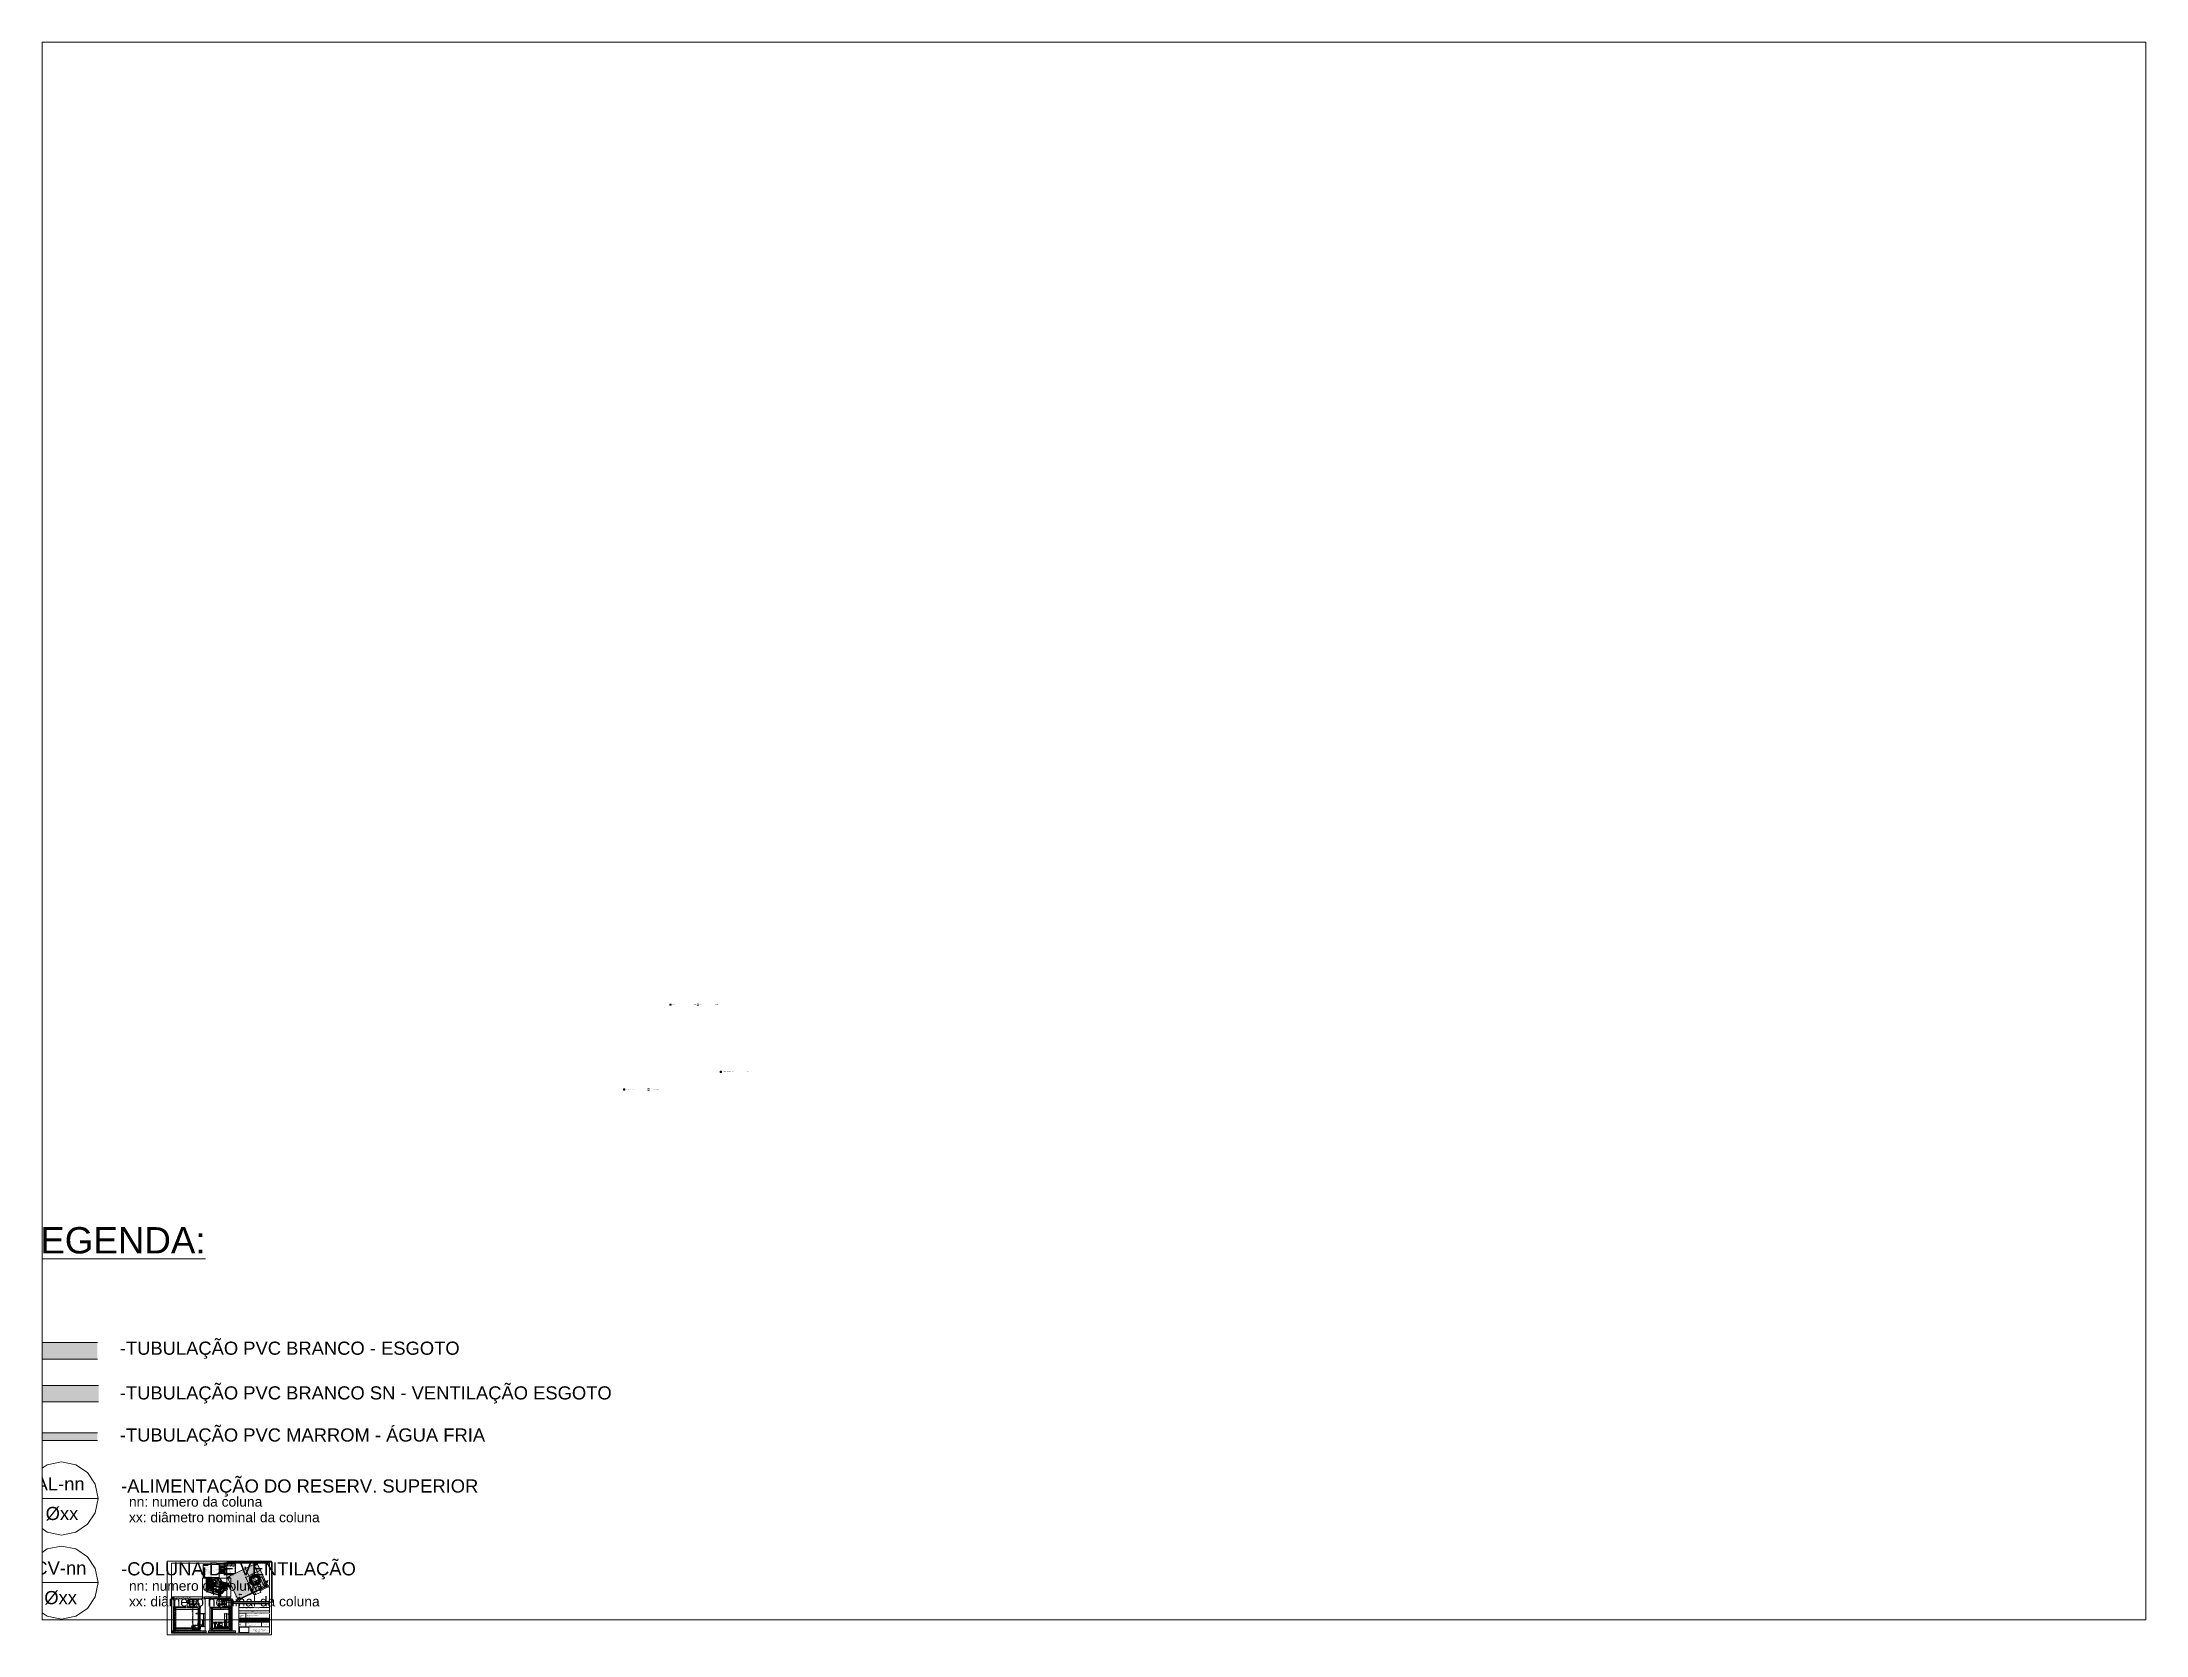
# Paper-space layout 'Layout1' of a CAD drawing. Header units: metres. Extents: x 0 to 12, y -0.1 to 9.
# The model-space entities are those that its viewports show. They can reach past a viewport. Long polylines and large blocks are cut down to what shows.
import ezdxf

# ---------------------------------------------------------------- set-up
doc = ezdxf.new("R2010")
doc.units = ezdxf.units.M
doc.linetypes.add('IMPORT-DASHED2 _4_', pattern=[0.375, 0.25, -0.125])
doc.linetypes.add('IMPORT-HIDDEN2 _2_', pattern=[0.1875, 0.125, -0.0625])
for name, color, linetype, lineweight in [('001_Dark_1 10', 7, 'Continuous', 5), ('A-ANNO-DIMS', 7, 'Continuous', 5), ('A-ANNO-DIMS-20', 7, 'Continuous', 5), ('A-ANNO-DIMS-25', 7, 'Continuous', 5), ('A-ANNO-NOTE', 7, 'Continuous', 5), ('A-DETL', 7, 'Continuous', 5), ('A-DETL-GENF', 7, 'Continuous', 5), ('A-DETL-MEDM', 7, 'Continuous', 15), ('A-GENM', 7, 'Continuous', 5), ('A-WALL', 7, 'Continuous', 9), ('G-ANNO-DIMS', 7, 'Continuous', 5), ('G-ANNO-SYMB', 7, 'Continuous', 5), ('G-ANNO-TEXT', 7, 'Continuous', 5), ('G-ANNO-TTLB', 7, 'Continuous', 5), ('G-ANNO-TTLB-THIN', 7, 'Continuous', 5), ('KIRYA - PAREDE', 7, 'Continuous', 40), ('KIRYA - PAREDE VISTA', 7, 'Continuous', 15), ('KIRYA - PISO', 7, 'Continuous', 5), ('KIRYA - PROJEÇÃO', 7, 'IMPORT-DASHED2 _4_', 5), ('KIRYA - SQUADRIA', 7, 'Continuous', 5), ('LAYOUT-MOBILIA', 7, 'Continuous', 5), ('LAYOUT-WC_COZINHA', 7, 'Continuous', 5), ('P-PIPE', 7, 'Continuous', 5), ('P-PIPE-CNTR', 7, 'Continuous', 5), ('P-PIPE-IDEN', 7, 'Continuous', 5), ('P-SANR-FIXT', 7, 'Continuous', 5), ('S-COLS', 7, 'Continuous', 5), ('VEGETAÇÃO', 7, 'Continuous', 5)]:
    doc.layers.add(name, color=color, linetype=linetype, lineweight=lineweight)
for name, color, linetype, lineweight, true_color in [('1095_ARQ_BASE_COBERTA_dwg', 7, 'Continuous', 5, 0x767676), ('1095_ARQ_BASE_dwg', 7, 'Continuous', 5, 0x767676), ('A-FLOR', 7, 'Continuous', 9, 0x007f00)]:
    doc.layers.add(name, color=color, linetype=linetype, lineweight=lineweight, true_color=true_color)
doc.layers.add('G-ANNO-NPLT', color=7, linetype='Continuous', plot=False)
doc.styles.add('Arial', font='arial.ttf', dxfattribs={"height": 0.05})
doc.styles.add('Arial_1', font='arial.ttf', dxfattribs={"height": 0.0625})
doc.styles.add('Arial_2', font='arial.ttf', dxfattribs={"height": 0.004})
doc.styles.add('Arial_3', font='arial.ttf', dxfattribs={"height": 0.0025})
doc.styles.add('Arial_4', font='arial.ttf', dxfattribs={"height": 0.1})
doc.styles.add('Arial_5', font='arial.ttf', dxfattribs={"height": 0.2})
doc.styles.add('Arial_6', font='arial.ttf', dxfattribs={"height": 0.075})
doc.styles.add('Arial_7', font='arial.ttf', dxfattribs={"height": 0.003})
doc.styles.add('Arial_8', font='arial.ttf', dxfattribs={"height": 0.0017})
doc.styles.add('Arial_B', font='arial.ttf', dxfattribs={"height": 0.004})
doc.styles.add('Arial_B_1', font='arial.ttf', dxfattribs={"height": 0.007})
doc.styles.add('Century Gothic', font='GOTHIC.TTF', dxfattribs={"height": 0.05})
doc.styles.add('Century Gothic_1', font='GOTHIC.TTF', dxfattribs={"height": 0.02})
doc.styles.add('Century Gothic_3', font='GOTHIC.TTF', dxfattribs={"height": 0.0625})
doc.styles.add('Century Gothic_4', font='GOTHIC.TTF', dxfattribs={"height": 0.025})
doc.styles.add('Century Gothic_5', font='GOTHIC.TTF', dxfattribs={"height": 0.04})
doc.styles.add('Century Gothic_6', font='GOTHIC.TTF', dxfattribs={"height": 0.0375})
doc.styles.add('Century Gothic_7', font='GOTHIC.TTF', dxfattribs={"height": 0.0035})
doc.styles.add('Century Gothic_8', font='GOTHIC.TTF', dxfattribs={"height": 0.0025})
doc.styles.add('Century Gothic_B', font='GOTHICB.TTF', dxfattribs={"height": 0.03})
doc.styles.add('Century Gothic_B_1', font='GOTHICB.TTF', dxfattribs={"height": 0.0375})
doc.styles.add('Century Gothic_B_2', font='GOTHICB.TTF', dxfattribs={"height": 0.14})
doc.styles.add('Century Gothic_B_3', font='GOTHICB.TTF', dxfattribs={"height": 0.05})
doc.dimstyles.new('Setores_1_mm', dxfattribs={"dimscale": 0.3048, "dimtxt": 0.020883, "dimasz": 0.208333, "dimexe": 0.15748, "dimexo": 0.098425, "dimgap": 0.114829, "dimtad": 1, "dimrnd": 0.01, "dimzin": 0, "dimdsep": 46, "dimtxsty": 'Century Gothic_1', "dimblk1": 'OBLIQUE', "dimblk2": 'OBLIQUE', "dimsah": 1, "dimcen": 0.09, "dimazin": 0, "dimtfac": 1, "dimtdec": 4, "dimtix": 1, "dimtmove": 0, "dimatfit": 3, "dimfxl": 1, "dimtvp": 1, "dimtolj": 1, "dimtzin": 0, "dimarcsym": 2})
doc.dimstyles.new('Setores_1_mm_1', dxfattribs={"dimscale": 0.3048, "dimtxt": 0.026104, "dimasz": 0.260417, "dimexe": 0.19685, "dimexo": 0.123031, "dimgap": 0.143537, "dimtad": 1, "dimrnd": 0.01, "dimzin": 0, "dimdsep": 46, "dimtxsty": 'Century Gothic_4', "dimblk1": 'OBLIQUE', "dimblk2": 'OBLIQUE', "dimsah": 1, "dimcen": 0.09, "dimazin": 0, "dimtfac": 1, "dimtdec": 4, "dimtix": 1, "dimtmove": 0, "dimatfit": 3, "dimfxl": 1, "dimtvp": 1, "dimtolj": 1, "dimtzin": 0, "dimarcsym": 2})
picture_1 = doc.add_image_def('image1.png', size_in_pixel=(1656, 963))
pattern_1 = [(33.335, (33.909, -2.647), (0.1821818, -0.0088034), [0.01466, -0.16122]), (357.235, (33.909, -2.647), (-0.035244, 0.105453), [0.0152, -0.1672]), (108.48, (33.924, -2.648), (0.1469415, 0.0966504), [0.00927, -0.10192]), (29.909, (33.909, -2.619), (0.271082, -0.023202), [0.02282, -0.25106]), (101.902, (33.932, -2.621), (0.23741, 0.136559), [0.01361, -0.14967]), (355.107, (33.909, -2.619), (0.237403, 0.1365583), [0.02267, -0.2494]), (11.962, (33.935, -2.626), (0.1516106, -0.0564424), [0.01818, -0.19997]), (339.581, (33.935, -2.626), (0.0617994, 0.1016567), [0.01348, -0.1483]), (58.703, (33.947, -2.631), (0.2134136, 0.045217), [0.00991, -0.10906]), (22.953, (33.909, -2.647), (0.00308487, 0.04666796), [0.00722, -0.13546, 0.00722, -0.1394, -0.14498]), (22.953, (33.909, -2.647), (0.00308487, 0.04666796), [-0.2893, 0.00722, -0.13776]), (4.156, (33.909, -2.647), (0.06681886, 0.0552879), [0.00833, -0.08812, 0.00833, -0.1525, -0.06375]), (4.156, (33.909, -2.647), (0.06681886, 0.0552879), [-0.25729, 0.00833, -0.05542]), (340.627, (33.853, -2.647), (0.13558695, -0.0031657), [0.00749, -0.04928, 0.00749, -0.16963, -0.23503]), (340.627, (33.853, -2.647), (0.13558695, -0.0031657), [-0.23389, 0.00749, -0.22753]), (333.172, (33.827, -2.647), (0.1481295, 0.0140381), [0.00693, -0.06128, 0.00693, -0.10178, -0.15424]), (333.172, (33.827, -2.647), (0.1481295, 0.0140381), [-0.17691, 0.00693, -0.14732])]
pattern_2 = [(39.978, (36.419, 1.761), (0.164761, -0.0561953), [0.01445, -0.15897]), (341.166, (36.419, 1.761), (-0.031873, 0.1676244), [0.01451, -0.15958]), (100.766, (36.432, 1.756), (0.132895, 0.111426), [0.01422, -0.15641]), (35.014, (36.419, 1.803), (0.24516, -0.098904), [0.02185, -0.2403]), (96.964, (36.439, 1.795), (0.214707, 0.150412), [0.02093, -0.23024]), (338.03, (36.419, 1.803), (0.214706, 0.150417), [0.02203, -0.24233]), (5.343, (36.442, 1.787), (0.137122, -0.120987), [0.01615, -0.1777]), (318.576, (36.442, 1.787), (0.0558964, 0.139041), [0.01524, -0.16762]), (68.1, (36.453, 1.777), (0.1930115, 0.018052), [0.01249, -0.13736]), (24.089, (36.419, 1.761), (0.0027935, 0.0697769), [0.00659, -0.12357, 0.00659, -0.12716, -0.13225]), (24.089, (36.419, 1.761), (0.0027935, 0.0697769), [-0.26391, 0.00659, -0.12567]), (352.085, (36.419, 1.761), (0.0604326, 0.0678041), [0.00759, -0.08025, 0.00759, -0.13888, -0.05806]), (352.085, (36.419, 1.761), (0.0604326, 0.0678041), [-0.23431, 0.00759, -0.05047]), (319.708, (36.367, 1.774), (0.12262356, -0.036707), [0.00838, -0.05512, 0.00838, -0.18974, -0.26289]), (319.708, (36.367, 1.774), (0.12262356, -0.036707), [-0.26162, 0.00838, -0.25451]), (312.136, (36.344, 1.78), (0.1339612, -0.0136826), [0.00833, -0.07371, 0.00833, -0.12244, -0.18555]), (312.136, (36.344, 1.78), (0.1339612, -0.0136826), [-0.21281, 0.00833, -0.17722])]
pattern_3 = [(74.049, (33.618, -1.099), (0.0777413, 0.0776451), [0.01901, -0.20915]), (44.965, (33.618, -1.099), (-0.0150384, 0.1417346), [0.00916, -0.10072]), (96.057, (33.624, -1.092), (0.0627025, 0.219371), [0.01188, -0.13065]), (72.679, (33.618, -1.056), (0.1156747, 0.1002573), [0.02835, -0.3119]), (93.661, (33.628, -1.048), (0.1013053, 0.3248315), [0.01875, -0.20628]), (40.915, (33.618, -1.056), (0.101306, 0.324832), [0.01276, -0.14032]), (62.487, (33.629, -1.054), (0.0646915, -0.0096), [0.01643, -0.18071]), (351.561, (33.629, -1.054), (0.026374, 0.184446), [0.00545, -0.05995]), (81.863, (33.634, -1.055), (0.0910639, 0.174841), [0.01553, -0.17079]), (69.462, (33.618, -1.099), (0.00131977, 0.07204627), [0.00809, -0.15172, 0.00809, -0.15613, -0.16238]), (69.462, (33.618, -1.099), (0.00131977, 0.07204627), [-0.32403, 0.00809, -0.15429]), (54.979, (33.618, -1.099), (0.0285135, 0.1168908), [0.00618, -0.06535, 0.00618, -0.1131, -0.04728]), (54.979, (33.618, -1.099), (0.0285135, 0.1168908), [-0.19081, 0.00618, -0.0411]), (355.699, (33.594, -1.127), (0.0578608, 0.0629078), [0.00303, -0.01989, 0.00303, -0.06848, -0.09488]), (355.699, (33.594, -1.127), (0.0578608, 0.0629078), [-0.09442, 0.00303, -0.09185]), (328.162, (33.583, -1.14), (0.0632088, 0.0951407), [0.0031, -0.02747, 0.0031, -0.04562, -0.06914]), (328.162, (33.583, -1.14), (0.0632088, 0.0951407), [-0.0793, 0.0031, -0.06603])]
pattern_4 = [(45, (0.08564, 0.00177), (-0.021213, 0.021213), [])]
pattern_5 = [(50, (-38.6894, 0), (0.14575316, -0.01275165), [0.01524, -0.16764]), (355, (-38.6894, 0), (-0.0281956, 0.15284905), [0.01219, -0.13411]), (100.451, (-38.67725, -0.00106), (0.11755714, 0.1400984), [0.01295, -0.14247]), (46.184, (-38.6894, 0.04064), (0.2168615, -0.0336392), [0.02286, -0.25146]), (96.636, (-38.67133, 0.03784), (0.1899178, 0.1979433), [0.01943, -0.21371]), (351.184, (-38.6894, 0.04064), (0.1899206, 0.197941), [0.01829, -0.20117]), (21, (-38.66908, 0.03048), (0.12129647, -0.08181538), [0.01524, -0.16764]), (326, (-38.66908, 0.03048), (0.04944224, 0.1473543), [0.01219, -0.13411]), (71.451, (-38.65897, 0.02366), (0.17073884, 0.06554), [0.01295, -0.14247]), (37.5, (-38.689395, 0), (0.00247227, 0.06764328), [0.00671, -0.12578, 0.00671, -0.12944, -0.13462]), (37.5, (-38.689395, 0), (0.00247227, 0.06764328), [-0.26863, 0.00671, -0.12791]), (7.5, (-38.689395, 0), (0.05345655, 0.08014312), [0.00671, -0.07092, 0.00671, -0.12273, -0.05131]), (7.5, (-38.689395, 0), (0.05345655, 0.08014312), [-0.20706, 0.00671, -0.0446]), (327.5, (-38.734705, 0), (0.10847647, -0.004581936), [0.00671, -0.04409, 0.00671, -0.15179, -0.21031]), (327.5, (-38.734705, 0), (0.10847647, -0.004581936), [-0.2093, 0.00671, -0.20361]), (317.5, (-38.755025, 0), (0.11850734, 0.02034188), [0.00671, -0.05933, 0.00671, -0.09855, -0.14935]), (317.5, (-38.755025, 0), (0.11850734, 0.02034188), [-0.1713, 0.00671, -0.14265])]
pattern_6 = [(50, (34.236, 1.261), (0.1821895, -0.015938), [0.01905, -0.20955]), (355, (34.236, 1.261), (-0.035242, 0.191059), [0.01524, -0.16764]), (100.451, (34.251, 1.26), (0.146942, 0.17512), [0.01619, -0.17809]), (46.184, (34.236, 1.312), (0.271077, -0.042045), [0.02857, -0.31432]), (96.636, (34.258, 1.309), (0.237407, 0.247433), [0.02429, -0.26714]), (351.184, (34.236, 1.312), (0.237406, 0.247428), [0.02286, -0.25146]), (21, (34.261, 1.299), (0.1516197, -0.102267), [0.01905, -0.20955]), (326, (34.261, 1.299), (0.0618035, 0.184189), [0.01524, -0.16764]), (71.451, (34.274, 1.291), (0.213418, 0.081924), [0.01619, -0.17809]), (37.5, (34.236, 1.261), (0.0030864, 0.0845511), [0.00838, -0.15723, 0.00838, -0.1618, -0.16827]), (37.5, (34.236, 1.261), (0.0030864, 0.0845511), [-0.33579, 0.00838, -0.15989]), (7.5, (34.236, 1.261), (0.0668157, 0.1001782), [0.00838, -0.08865, 0.00838, -0.15342, -0.06413]), (7.5, (34.236, 1.261), (0.0668157, 0.1001782), [-0.25883, 0.00838, -0.05575]), (327.5, (34.179, 1.261), (0.1355866, -0.0057276), [0.00838, -0.05512, 0.00838, -0.18974, -0.26289]), (327.5, (34.179, 1.261), (0.1355866, -0.0057276), [-0.26162, 0.00838, -0.25451]), (317.5, (34.153, 1.261), (0.1481253, 0.0254287), [0.00838, -0.07417, 0.00838, -0.12319, -0.18669]), (317.5, (34.153, 1.261), (0.1481253, 0.0254287), [-0.21412, 0.00838, -0.17831])]

# ---------------------------------------------------------------- blocks, each defined once
blk = doc.blocks.new('A2_LCL - A2_LCL-3586687-PLANTA BAIXA - CAIXA D_ÁGUA')
at = {"layer": 'G-ANNO-TTLB'}
for p, q in [((0.714, -0.087), (0.714, 0.333)), ((0.739, -0.077), (0.739, 0.323)), ((0.739, 0.323), (1.298, 0.323)), ((1.298, 0.323), (1.298, -0.077)), ((1.123, 0.091), (1.298, 0.091)), ((1.123, 0.091), (1.123, -0.077)), ((1.124, 0.07), (1.294, 0.07)), ((1.125, 0.051), (1.295, 0.051)), ((1.126, 0.038), (1.295, 0.038)), ((1.126, 0.009), (1.295, 0.009)), ((1.126, 0.003), (1.295, 0.003)), ((1.142, 0.003), (1.142, -0.014)), ((1.162, 0.038), (1.162, -0.041)), ((1.205, 0.009), (1.205, -0.014)), ((1.242, 0.009), (1.242, -0.014)), ((1.308, -0.087), (0.714, -0.087)), ((1.298, -0.077), (0.739, -0.077)), ((1.126, -0.003), (1.295, -0.003)), ((1.126, -0.008), (1.295, -0.008)), ((1.126, -0.014), (1.295, -0.014)), ((1.126, -0.014), (1.295, -0.014)), ((1.126, -0.041), (1.295, -0.041)), ((1.242, -0.003), (1.242, -0.014)), ((1.252, -0.014), (1.252, -0.041))]:
    blk.add_line(p, q, dxfattribs=at)
at = {"layer": 'G-ANNO-TTLB-THIN'}
for p, q in [((0.714, 0.333), (0.714, -0.087)), ((1.308, 0.333), (0.714, 0.333)), ((1.308, -0.087), (1.308, 0.333)), ((0.714, -0.087), (1.308, -0.087))]:
    blk.add_line(p, q, dxfattribs=at)
at = {"layer": 'G-ANNO-TTLB', "attachment_point": 1}
for s, insert, char_height, width, style in [('PROPRIETÁRIO:', (1.126, 0.067), 0.0025, 0.03319, 'Arial_3'), ('PROJETO:', (1.126, 0.036), 0.0025, 0.02124, 'Arial_3'), ('CONCEDENTE:', (1.125, 0.026), 0.0025, 0.03078, 'Arial_3'), ('CONVENENTE:', (1.125, 0.02), 0.0025, 0.03054, 'Arial_3'), ('LOCAL:', (1.126, 0.014), 0.0025, 0.01499, 'Arial_3'), ('PROJETO:', (1.126, 0.048), 0.0025, 0.02124, 'Arial_3'), ('DATA', (1.127, 0.001), 0.0017, 0.00802, 'Arial_8'), ('PREFEITURA MUNICIPAL DE ', (1.16, 0.067), 0.0025, 0.05916, 'Arial_3'), ('LINCOLN CARTAXO DE LIRA JÚNIOR', (1.16, 0.048), 0.0025, 0.07456, 'Arial_3'), ('RESPONSÁVEL TÉCNICO', (1.169, 0.007), 0.0017, 0.03656, 'Arial_8'), ('LINCOLN CARTAXO', (1.171, 0.001), 0.0017, 0.02822, 'Arial_8'), ('RUBRICA', (1.218, 0.007), 0.0017, 0.01339, 'Arial_8'), ('CREA 160.814.689-8', (1.227, 0.047), 0.0017, 0.02854, 'Arial_8'), ('CREA 160.814.689-8', (1.257, 0.001), 0.0017, 0.02854, 'Arial_8'), ('DADOS', (1.264, 0.007), 0.0017, 0.01066, 'Arial_8'), ('PRANCHA:', (1.125, -0.018), 0.0025, 0.02181, 'Arial_3'), ('CÓPIA', (1.127, -0.005), 0.0017, 0.00922, 'Arial_8'), ('VISTO', (1.127, -0.01), 0.0017, 0.0089, 'Arial_8'), ('\\fArial|b1|i0|c0|p34|;/', (1.144, -0.033), 0.004, 0.00192, 'Arial_B'), ('DESCRIÇÃO:', (1.164, -0.018), 0.0025, 0.0263, 'Arial_3'), ('Av. Gov. Flavio R. Coutinho, 500, sl. 601', (1.202, -0.054), 0.003, 0.09356, 'Arial_7'), ('Jd. Oceania, 58037-005 - João Pessoa (PB)', (1.202, -0.058), 0.003, 0.10141, 'Arial_7'), ('Tel +55 99924.4447', (1.202, -0.063), 0.003, 0.04626, 'Arial_7'), ('e-mail: contato@lclprojetos.com', (1.202, -0.068), 0.003, 0.07376, 'Arial_7'), ('ESCALA:', (1.254, -0.018), 0.0025, 0.0178, 'Arial_3'), ('INDICADA', (1.264, -0.028), 0.0025, 0.0202, 'Arial_3')]:
    blk.add_mtext(s, dxfattribs=dict(at, insert=insert, char_height=char_height, width=width, style=style))
at = {"layer": 'G-ANNO-TTLB'}
image = blk.add_image(picture_1, insert=(1.126, -0.074), size_in_units=(0.0538, 0.0313), dxfattribs=at)
image.dxf.flags = 7
blk = doc.blocks.new('Caixa D_Água de Fibra de Vidro - Fortlev - 500 L-3640297-CAIXA D_ÁGUA - GUARITA')
at = {"layer": 'P-SANR-FIXT', "color": 8, "true_color": 0x808080}
for p, q in [((33.918, 0.756), (33.918, 0.755)), ((33.963, 0.741), (33.966, 0.706)), ((34.577, 0.761), (34.577, 0.748)), ((35.109, 0.706), (35.112, 0.741)), ((35.157, 0.771), (35.158, 0.752)), ((35.158, 0.755), (35.158, 0.756)), ((33.973, 0.614), (33.982, 0.5)), ((35.099, 0.572), (35.102, 0.614)), ((35.073, 0.583), (35.073, 0.582)), ((35.093, 0.5), (35.097, 0.547)), ((34.014, 0.41), (34.039, 0.248)), ((34.295, 0.377), (34.28, 0.385)), ((35.036, 0.248), (35.061, 0.41)), ((35.029, 0.221), (35.026, 0.211))]:
    blk.add_line(p, q, dxfattribs=at)
for points in [[(33.919, 0.781, 0), (33.922, 0.797, 0), (33.926, 0.812, 0), (33.93, 0.828, 0), (33.936, 0.843, 0), (33.943, 0.857, 0), (33.951, 0.872, 0), (33.96, 0.886, 0), (33.97, 0.9, 0), (33.98, 0.913, 0), (33.992, 0.927, 0), (34.004, 0.939, 0), (34.018, 0.952, 0), (34.031, 0.964, 0), (34.046, 0.975, 0), (34.061, 0.986, 0), (34.078, 0.997, 0), (34.094, 1.007, 0), (34.112, 1.017, 0), (34.13, 1.026, 0), (34.148, 1.035, 0), (34.167, 1.044, 0), (34.187, 1.052, 0), (34.207, 1.06, 0), (34.228, 1.067, 0), (34.249, 1.073, 0), (34.271, 1.08, 0), (34.293, 1.085, 0), (34.315, 1.091, 0), (34.338, 1.095, 0), (34.361, 1.099, 0), (34.384, 1.103, 0), (34.407, 1.106, 0), (34.431, 1.109, 0), (34.455, 1.111, 0), (34.478, 1.112, 0), (34.502, 1.114, 0), (34.526, 1.114, 0), (34.55, 1.114, 0), (34.574, 1.113, 0), (34.598, 1.112, 0), (34.622, 1.111, 0), (34.646, 1.109, 0), (34.67, 1.106, 0), (34.693, 1.103, 0), (34.716, 1.099, 0), (34.739, 1.095, 0), (34.762, 1.09, 0), (34.784, 1.085, 0), (34.795, 1.082, 0)], [(34.706, 1.092, 0), (34.634, 1.101, 0), (34.561, 1.106, 0), (34.487, 1.105, 0), (34.414, 1.098, 0), (34.343, 1.087, 0), (34.276, 1.071, 0), (34.213, 1.05, 0), (34.155, 1.025, 0), (34.103, 0.996, 0), (34.058, 0.964, 0)], [(34.706, 1.092, 0), (34.676, 1.066, 0), (34.647, 1.039, 0), (34.617, 1.011, 0), (34.587, 0.98, 0), (34.558, 0.949, 0), (34.528, 0.916, 0), (34.498, 0.882, 0)], [(34.783, 1.075, 0), (34.745, 1.084, 0), (34.706, 1.092, 0)], [(35.156, 0.781, 0), (35.153, 0.797, 0), (35.15, 0.812, 0), (35.145, 0.828, 0), (35.139, 0.843, 0), (35.132, 0.857, 0), (35.124, 0.872, 0), (35.115, 0.886, 0), (35.105, 0.9, 0), (35.095, 0.913, 0), (35.083, 0.927, 0), (35.071, 0.939, 0), (35.058, 0.952, 0), (35.044, 0.964, 0), (35.029, 0.975, 0), (35.014, 0.986, 0), (34.998, 0.997, 0), (34.981, 1.007, 0), (34.964, 1.017, 0), (34.946, 1.026, 0), (34.927, 1.035, 0), (34.908, 1.044, 0), (34.888, 1.052, 0), (34.868, 1.06, 0), (34.847, 1.067, 0), (34.826, 1.073, 0), (34.804, 1.08, 0), (34.795, 1.082, 0)], [(34.058, 0.964, 0), (34.018, 0.924, 0), (33.988, 0.881, 0)], [(34.498, 0.882, 0), (34.435, 0.898, 0), (34.372, 0.912, 0), (34.309, 0.925, 0), (34.246, 0.937, 0), (34.183, 0.947, 0), (34.121, 0.956, 0), (34.058, 0.964, 0)], [(34.648, 0.843, 0), (34.677, 0.877, 0), (34.707, 0.91, 0), (34.737, 0.942, 0), (34.767, 0.972, 0), (34.796, 1, 0), (34.826, 1.027, 0), (34.855, 1.053, 0)], [(34.855, 1.053, 0), (34.826, 1.024, 0), (34.796, 0.994, 0), (34.766, 0.963, 0), (34.737, 0.931, 0), (34.707, 0.899, 0), (34.677, 0.865, 0), (34.657, 0.841, 0)], [(34.855, 1.053, 0), (34.82, 1.065, 0), (34.783, 1.075, 0)], [(35.088, 0.696, 0), (35.106, 0.74, 0), (35.113, 0.785, 0), (35.108, 0.83, 0), (35.091, 0.874, 0), (35.064, 0.917, 0), (35.025, 0.957, 0), (34.977, 0.993, 0), (34.92, 1.025, 0), (34.855, 1.053, 0)], [(33.988, 0.881, 0), (33.969, 0.837, 0), (33.963, 0.792, 0), (33.968, 0.747, 0), (33.984, 0.703, 0), (34.012, 0.66, 0), (34.05, 0.62, 0), (34.098, 0.584, 0), (34.155, 0.551, 0), (34.22, 0.524, 0)], [(34.419, 0.789, 0), (34.365, 0.803, 0), (34.302, 0.818, 0), (34.239, 0.833, 0), (34.176, 0.846, 0), (34.113, 0.859, 0), (34.05, 0.87, 0), (33.988, 0.881, 0)], [(33.988, 0.881, 0), (34.05, 0.874, 0), (34.113, 0.865, 0), (34.176, 0.854, 0), (34.238, 0.843, 0), (34.302, 0.83, 0), (34.365, 0.815, 0), (34.428, 0.8, 0)], [(35.088, 0.696, 0), (35.025, 0.721, 0), (34.963, 0.744, 0), (34.9, 0.767, 0), (34.837, 0.788, 0), (34.774, 0.808, 0), (34.71, 0.826, 0), (34.648, 0.843, 0)], [(33.925, 0.809, 0), (33.918, 0.761, 0), (33.923, 0.712, 0), (33.941, 0.664, 0), (33.971, 0.618, 0), (34.012, 0.575, 0), (34.064, 0.535, 0), (34.126, 0.5, 0), (34.196, 0.471, 0), (34.273, 0.447, 0)], [(34.273, 0.446, 0), (34.196, 0.47, 0), (34.126, 0.499, 0), (34.064, 0.534, 0), (34.012, 0.574, 0), (33.971, 0.617, 0), (33.941, 0.663, 0), (33.923, 0.711, 0), (33.918, 0.759, 0)], [(34.428, 0.8, 0), (34.398, 0.764, 0), (34.368, 0.727, 0), (34.338, 0.689, 0), (34.309, 0.65, 0), (34.279, 0.609, 0), (34.249, 0.567, 0), (34.22, 0.524, 0)], [(34.273, 0.447, 0), (34.356, 0.429, 0), (34.442, 0.418, 0), (34.53, 0.414, 0), (34.618, 0.417, 0), (34.705, 0.427, 0), (34.788, 0.443, 0), (34.866, 0.466, 0), (34.938, 0.495, 0), (35.001, 0.529, 0), (35.055, 0.568, 0), (35.098, 0.61, 0), (35.13, 0.656, 0), (35.15, 0.703, 0), (35.158, 0.752, 0), (35.152, 0.801, 0)], [(35.158, 0.751, 0), (35.15, 0.702, 0), (35.13, 0.655, 0), (35.098, 0.609, 0), (35.055, 0.566, 0), (35.001, 0.528, 0), (34.938, 0.494, 0), (34.866, 0.465, 0), (34.788, 0.442, 0), (34.705, 0.426, 0), (34.618, 0.416, 0), (34.53, 0.413, 0), (34.442, 0.417, 0), (34.356, 0.428, 0), (34.273, 0.446, 0)], [(34.37, 0.485, 0), (34.399, 0.528, 0), (34.429, 0.57, 0), (34.458, 0.611, 0), (34.488, 0.65, 0), (34.518, 0.688, 0), (34.548, 0.725, 0), (34.577, 0.761, 0)], [(34.577, 0.748, 0), (34.548, 0.714, 0), (34.518, 0.677, 0), (34.488, 0.641, 0), (34.458, 0.603, 0), (34.429, 0.564, 0), (34.399, 0.525, 0), (34.37, 0.485, 0)], [(34.577, 0.761, 0), (34.64, 0.744, 0), (34.703, 0.725, 0), (34.766, 0.705, 0), (34.829, 0.684, 0), (34.892, 0.662, 0), (34.955, 0.638, 0), (35.017, 0.613, 0)], [(35.017, 0.613, 0), (34.954, 0.635, 0), (34.892, 0.656, 0), (34.829, 0.676, 0), (34.766, 0.696, 0), (34.703, 0.714, 0), (34.64, 0.732, 0), (34.577, 0.748, 0)], [(34.37, 0.485, 0), (34.441, 0.476, 0), (34.515, 0.471, 0), (34.588, 0.472, 0), (34.661, 0.478, 0), (34.732, 0.49, 0), (34.799, 0.506, 0), (34.863, 0.527, 0), (34.921, 0.552, 0), (34.972, 0.581, 0), (35.017, 0.613, 0)], [(35.017, 0.613, 0), (35.058, 0.653, 0), (35.088, 0.696, 0)], [(33.981, 0.511, 0), (33.983, 0.488, 0), (33.996, 0.443, 0), (34.021, 0.399, 0), (34.058, 0.358, 0), (34.106, 0.32, 0), (34.163, 0.287, 0), (34.163, 0.286, 0)], [(34.22, 0.524, 0), (34.255, 0.512, 0), (34.292, 0.501, 0)], [(34.292, 0.501, 0), (34.33, 0.492, 0), (34.37, 0.485, 0)], [(34.3, 0.236, 0), (34.378, 0.219, 0), (34.459, 0.209, 0), (34.542, 0.206, 0), (34.625, 0.21, 0), (34.706, 0.221, 0), (34.783, 0.238, 0), (34.855, 0.261, 0), (34.919, 0.29, 0), (34.975, 0.324, 0), (35.022, 0.362, 0), (35.057, 0.403, 0), (35.081, 0.447, 0), (35.093, 0.493, 0), (35.094, 0.503, 0)], [(35.063, 0.55, 0), (35.06, 0.542, 0), (35.051, 0.527, 0), (35.042, 0.522, 0), (35.035, 0.524, 0), (35.029, 0.531, 0), (35.024, 0.541, 0), (35.023, 0.543, 0)], [(34.262, 0.402, 0), (34.253, 0.413, 0), (34.243, 0.429, 0), (34.235, 0.444, 0), (34.227, 0.459, 0)], [(34.365, 0.427, 0), (34.364, 0.425, 0), (34.356, 0.413, 0), (34.347, 0.401, 0), (34.338, 0.391, 0), (34.326, 0.382, 0), (34.312, 0.377, 0), (34.295, 0.377, 0)], [(34.069, 0.176, 0), (34.067, 0.178, 0), (34.046, 0.22, 0), (34.039, 0.25, 0)], [(34.186, 0.275, 0), (34.228, 0.258, 0), (34.3, 0.236, 0)], [(34.948, 0.19, 0), (34.986, 0.223, 0), (35.016, 0.258, 0), (35.037, 0.295, 0)], [(35.037, 0.295, 0), (35.032, 0.274, 0), (35.027, 0.253, 0), (35.021, 0.233, 0), (35.014, 0.214, 0)], [(35.037, 0.258, 0), (35.034, 0.237, 0), (35.031, 0.225, 0)], [(34.324, 0.022, 0), (34.256, 0.043, 0), (34.195, 0.07, 0), (34.142, 0.102, 0), (34.099, 0.139, 0), (34.084, 0.155, 0)], [(34.323, 0.04, 0), (34.305, 0.047, 0), (34.289, 0.058, 0), (34.274, 0.071, 0), (34.261, 0.086, 0), (34.249, 0.102, 0), (34.238, 0.118, 0), (34.228, 0.135, 0)], [(34.228, 0.135, 0), (34.272, 0.118, 0), (34.318, 0.105, 0)], [(35.011, 0.182, 0), (34.99, 0.154, 0), (34.951, 0.116, 0), (34.902, 0.082, 0), (34.844, 0.053, 0), (34.778, 0.029, 0), (34.707, 0.012, 0), (34.631, 0, 0), (34.553, -0.004, 0), (34.474, -0.002, 0), (34.398, 0.006, 0), (34.324, 0.022, 0)], [(34.988, 0.168, 0), (34.988, 0.168, 0), (34.979, 0.163, 0), (34.971, 0.163, 0), (34.964, 0.167, 0), (34.958, 0.173, 0), (34.953, 0.181, 0), (34.948, 0.19, 0)], [(34.318, 0.105, 0), (34.367, 0.093, 0), (34.418, 0.085, 0)], [(34.418, 0.085, 0), (34.408, 0.074, 0), (34.397, 0.063, 0), (34.385, 0.054, 0), (34.372, 0.046, 0), (34.357, 0.04, 0), (34.341, 0.038, 0), (34.323, 0.04, 0)]]:
    blk.add_polyline3d(points, dxfattribs=at)
blk = doc.blocks.new('Adaptador Soldavel com Anel p Caixa Dagua - FORTLEV - Standard-2553992-CAIXA D_ÁGUA - GUARITA')
at = {"layer": 'P-PIPE'}
for p, q in [((34.292, 0.077), (34.305, 0.073)), ((34.299, 0.091), (34.296, 0.089)), ((34.309, 0.078), (34.305, 0.072)), ((34.307, 0.095), (34.315, 0.081)), ((34.311, 0.052), (34.307, 0.047)), ((34.31, 0.102), (34.308, 0.099)), ((34.31, 0.075), (34.315, 0.081)), ((34.314, 0.083), (34.312, 0.08)), ((34.32, 0.087), (34.315, 0.081)), ((34.324, 0.07), (34.329, 0.076)), ((34.328, 0.052), (34.332, 0.058)), ((34.336, 0.086), (34.329, 0.076)), ((34.329, 0.054), (34.336, 0.041)), ((34.334, 0.065), (34.33, 0.06)), ((34.334, 0.065), (34.35, 0.061)), ((34.334, 0.061), (34.337, 0.063)), ((34.335, 0.064), (34.34, 0.07)), ((34.345, 0.047), (34.347, 0.049)), ((34.354, 0.06), (34.356, 0.063))]:
    blk.add_line(p, q, dxfattribs=at)
for points in [[(34.305, 0.094, 0), (34.301, 0.092, 0), (34.297, 0.089, 0), (34.294, 0.086, 0), (34.292, 0.081, 0), (34.292, 0.077, 0)], [(34.292, 0.075, 0), (34.292, 0.076, 0), (34.292, 0.077, 0)], [(34.303, 0.067, 0), (34.297, 0.072, 0), (34.292, 0.077, 0)], [(34.292, 0.074, 0), (34.292, 0.075, 0), (34.292, 0.075, 0)], [(34.292, 0.074, 0), (34.293, 0.067, 0), (34.296, 0.061, 0), (34.3, 0.055, 0), (34.305, 0.049, 0)], [(34.292, 0.074, 0), (34.297, 0.069, 0), (34.303, 0.065, 0)], [(34.298, 0.09, 0), (34.302, 0.095, 0), (34.308, 0.097, 0), (34.315, 0.098, 0), (34.323, 0.097, 0), (34.331, 0.094, 0), (34.338, 0.09, 0), (34.344, 0.084, 0), (34.348, 0.077, 0), (34.351, 0.07, 0), (34.352, 0.063, 0)], [(34.302, 0.066, 0), (34.302, 0.066, 0), (34.303, 0.067, 0)], [(34.303, 0.065, 0), (34.302, 0.065, 0), (34.302, 0.066, 0)], [(34.308, 0.075, 0), (34.306, 0.073, 0), (34.304, 0.072, 0), (34.303, 0.07, 0), (34.303, 0.067, 0)], [(34.303, 0.065, 0), (34.303, 0.062, 0), (34.304, 0.06, 0), (34.305, 0.058, 0), (34.306, 0.056, 0), (34.308, 0.054, 0)], [(34.305, 0.094, 0), (34.306, 0.095, 0), (34.307, 0.095, 0)], [(34.305, 0.094, 0), (34.307, 0.084, 0), (34.308, 0.075, 0)], [(34.308, 0.054, 0), (34.307, 0.052, 0), (34.305, 0.049, 0)], [(34.307, 0.047, 0), (34.306, 0.048, 0), (34.305, 0.049, 0)], [(34.334, 0.088, 0), (34.329, 0.091, 0), (34.324, 0.094, 0), (34.318, 0.095, 0), (34.313, 0.096, 0), (34.307, 0.095, 0)], [(34.31, 0.075, 0), (34.309, 0.085, 0), (34.307, 0.095, 0)], [(34.307, 0.065, 0), (34.307, 0.067, 0), (34.308, 0.068, 0), (34.31, 0.07, 0), (34.312, 0.071, 0), (34.314, 0.071, 0), (34.316, 0.071, 0), (34.318, 0.07, 0), (34.321, 0.068, 0), (34.322, 0.067, 0), (34.324, 0.064, 0), (34.325, 0.062, 0), (34.325, 0.06, 0)], [(34.324, 0.056, 0), (34.322, 0.055, 0), (34.321, 0.054, 0), (34.318, 0.054, 0), (34.316, 0.054, 0), (34.314, 0.055, 0), (34.312, 0.056, 0), (34.31, 0.058, 0), (34.308, 0.06, 0), (34.307, 0.062, 0), (34.307, 0.065, 0)], [(34.307, 0.047, 0), (34.309, 0.05, 0), (34.31, 0.052, 0)], [(34.307, 0.047, 0), (34.313, 0.044, 0), (34.318, 0.042, 0), (34.324, 0.04, 0), (34.329, 0.04, 0), (34.334, 0.04, 0)], [(34.308, 0.075, 0), (34.309, 0.075, 0), (34.31, 0.075, 0)], [(34.31, 0.052, 0), (34.309, 0.053, 0), (34.308, 0.054, 0)], [(34.322, 0.072, 0), (34.319, 0.074, 0), (34.316, 0.075, 0), (34.313, 0.075, 0), (34.31, 0.075, 0)], [(34.31, 0.052, 0), (34.313, 0.051, 0), (34.316, 0.05, 0), (34.319, 0.049, 0), (34.322, 0.049, 0)], [(34.315, 0.081, 0), (34.318, 0.081, 0), (34.321, 0.08, 0), (34.324, 0.079, 0), (34.326, 0.078, 0)], [(34.334, 0.088, 0), (34.328, 0.08, 0), (34.322, 0.072, 0)], [(34.322, 0.072, 0), (34.323, 0.071, 0), (34.324, 0.07, 0)], [(34.324, 0.05, 0), (34.323, 0.05, 0), (34.322, 0.049, 0)], [(34.322, 0.049, 0), (34.328, 0.045, 0), (34.334, 0.04, 0)], [(34.324, 0.07, 0), (34.33, 0.078, 0), (34.336, 0.086, 0)], [(34.33, 0.06, 0), (34.329, 0.062, 0), (34.328, 0.064, 0), (34.327, 0.067, 0), (34.326, 0.069, 0), (34.324, 0.07, 0)], [(34.325, 0.06, 0), (34.325, 0.058, 0), (34.324, 0.056, 0)], [(34.324, 0.05, 0), (34.326, 0.051, 0), (34.328, 0.053, 0), (34.329, 0.055, 0), (34.33, 0.057, 0)], [(34.336, 0.041, 0), (34.33, 0.045, 0), (34.324, 0.05, 0)], [(34.329, 0.076, 0), (34.331, 0.074, 0), (34.333, 0.071, 0), (34.334, 0.068, 0), (34.334, 0.065, 0)], [(34.35, 0.061, 0), (34.34, 0.061, 0), (34.33, 0.06, 0)], [(34.33, 0.06, 0), (34.33, 0.059, 0), (34.33, 0.059, 0)], [(34.33, 0.059, 0), (34.33, 0.058, 0), (34.33, 0.057, 0)], [(34.33, 0.057, 0), (34.34, 0.058, 0), (34.35, 0.059, 0)], [(34.334, 0.088, 0), (34.335, 0.087, 0), (34.336, 0.086, 0)], [(34.336, 0.041, 0), (34.335, 0.041, 0), (34.334, 0.04, 0)], [(34.35, 0.061, 0), (34.349, 0.068, 0), (34.346, 0.075, 0), (34.342, 0.081, 0), (34.336, 0.086, 0)], [(34.336, 0.041, 0), (34.341, 0.043, 0), (34.344, 0.046, 0), (34.347, 0.05, 0), (34.349, 0.054, 0), (34.35, 0.059, 0)], [(34.352, 0.063, 0), (34.351, 0.056, 0), (34.348, 0.05, 0), (34.347, 0.049, 0)], [(34.35, 0.061, 0), (34.35, 0.061, 0), (34.35, 0.06, 0)], [(34.35, 0.06, 0), (34.35, 0.06, 0), (34.35, 0.059, 0)]]:
    blk.add_polyline3d(points, dxfattribs=at)
blk = doc.blocks.new('Adaptador Soldavel com Anel p Caixa Dagua - FORTLEV - Standard-3628829-CAIXA D_ÁGUA - GUARITA')
at = {"layer": 'P-PIPE'}
for p, q in [((34.982, 0.185), (34.99, 0.194)), ((34.984, 0.169), (34.989, 0.168)), ((34.993, 0.209), (34.989, 0.217)), ((34.989, 0.168), (34.993, 0.184)), ((34.999, 0.191), (34.99, 0.194)), ((34.993, 0.209), (35.003, 0.207)), ((34.993, 0.184), (35.003, 0.181)), ((35.003, 0.181), (34.993, 0.184)), ((34.997, 0.221), (34.995, 0.221)), ((35.006, 0.236), (35.001, 0.237)), ((35.001, 0.219), (35.004, 0.236)), ((35.001, 0.219), (35.011, 0.217)), ((35.012, 0.217), (35.002, 0.219)), ((35.011, 0.219), (35.012, 0.22)), ((35.012, 0.22), (35.014, 0.216))]:
    blk.add_line(p, q, dxfattribs=at)
for points in [[(34.978, 0.185, 0), (34.978, 0.194, 0), (34.98, 0.202, 0), (34.982, 0.211, 0), (34.985, 0.22, 0), (34.987, 0.224, 0)], [(34.985, 0.169, 0), (34.982, 0.17, 0), (34.98, 0.173, 0), (34.978, 0.179, 0), (34.978, 0.185, 0)], [(34.989, 0.217, 0), (34.987, 0.211, 0), (34.985, 0.204, 0), (34.984, 0.198, 0), (34.983, 0.192, 0), (34.982, 0.185, 0)], [(34.999, 0.191, 0), (34.991, 0.188, 0), (34.982, 0.185, 0)], [(34.982, 0.183, 0), (34.991, 0.186, 0), (34.999, 0.189, 0)], [(34.982, 0.184, 0), (34.982, 0.185, 0), (34.982, 0.185, 0)], [(34.982, 0.183, 0), (34.982, 0.184, 0), (34.982, 0.184, 0)], [(34.982, 0.183, 0), (34.983, 0.177, 0), (34.984, 0.172, 0), (34.987, 0.169, 0), (34.989, 0.168, 0)], [(34.989, 0.217, 0), (34.99, 0.218, 0), (34.99, 0.22, 0)], [(34.989, 0.217, 0), (34.996, 0.212, 0), (35.003, 0.207, 0)], [(35.003, 0.181, 0), (34.996, 0.175, 0), (34.989, 0.168, 0)], [(34.99, 0.168, 0), (34.99, 0.168, 0), (34.989, 0.168, 0)], [(35.004, 0.236, 0), (35.002, 0.235, 0), (34.999, 0.232, 0), (34.996, 0.229, 0), (34.993, 0.225, 0), (34.99, 0.22, 0)], [(35.004, 0.209, 0), (34.997, 0.214, 0), (34.99, 0.22, 0)], [(34.99, 0.194, 0), (34.99, 0.198, 0), (34.991, 0.201, 0), (34.992, 0.205, 0), (34.993, 0.209, 0)], [(34.99, 0.168, 0), (34.997, 0.175, 0), (35.004, 0.181, 0)], [(34.99, 0.168, 0), (34.993, 0.169, 0), (34.996, 0.171, 0), (34.999, 0.174, 0), (35.002, 0.179, 0), (35.002, 0.179, 0)], [(34.993, 0.184, 0), (34.992, 0.185, 0), (34.991, 0.186, 0)], [(34.996, 0.215, 0), (34.997, 0.217, 0), (34.999, 0.219, 0), (35.001, 0.219, 0)], [(34.999, 0.237, 0), (35, 0.237, 0), (35.002, 0.237, 0)], [(35.003, 0.207, 0), (35.001, 0.203, 0), (35, 0.199, 0), (35, 0.195, 0), (34.999, 0.191, 0)], [(34.999, 0.19, 0), (34.999, 0.191, 0), (34.999, 0.191, 0)], [(34.999, 0.189, 0), (34.999, 0.189, 0), (34.999, 0.19, 0)], [(34.999, 0.189, 0), (35, 0.187, 0), (35, 0.185, 0), (35, 0.184, 0), (35.001, 0.182, 0), (35.002, 0.182, 0), (35.003, 0.181, 0)], [(35.002, 0.193, 0), (35.002, 0.196, 0), (35.003, 0.199, 0), (35.003, 0.202, 0), (35.005, 0.205, 0), (35.006, 0.208, 0), (35.007, 0.21, 0), (35.009, 0.211, 0), (35.01, 0.211, 0), (35.011, 0.211, 0)], [(35.005, 0.187, 0), (35.003, 0.187, 0), (35.003, 0.189, 0), (35.002, 0.19, 0), (35.002, 0.193, 0)], [(35.003, 0.207, 0), (35.003, 0.208, 0), (35.004, 0.209, 0)], [(35.004, 0.181, 0), (35.003, 0.181, 0), (35.003, 0.181, 0)], [(35.004, 0.236, 0), (35.005, 0.236, 0), (35.005, 0.236, 0)], [(35.004, 0.236, 0), (35.007, 0.226, 0), (35.011, 0.217, 0)], [(35.011, 0.217, 0), (35.009, 0.216, 0), (35.007, 0.214, 0), (35.005, 0.212, 0), (35.004, 0.209, 0)], [(35.004, 0.181, 0), (35.005, 0.182, 0), (35.007, 0.184, 0), (35.009, 0.186, 0)], [(35.012, 0.22, 0), (35.012, 0.227, 0), (35.01, 0.231, 0), (35.008, 0.235, 0), (35.005, 0.236, 0)], [(35.012, 0.217, 0), (35.009, 0.226, 0), (35.005, 0.236, 0)], [(35.011, 0.217, 0), (35.011, 0.217, 0), (35.012, 0.217, 0)], [(35.015, 0.21, 0), (35.015, 0.212, 0), (35.014, 0.213, 0), (35.014, 0.215, 0), (35.013, 0.216, 0), (35.013, 0.217, 0), (35.012, 0.217, 0)]]:
    blk.add_polyline3d(points, dxfattribs=at)
blk = doc.blocks.new('Adaptador Soldavel com Anel p Caixa Dagua - FORTLEV - Standard-V11-CAIXA D_ÁGUA - GUARITA')
at = {"layer": 'P-PIPE'}
for p, q in [((34.261, 0.429), (34.274, 0.425)), ((34.269, 0.444), (34.266, 0.442)), ((34.268, 0.443), (34.271, 0.446)), ((34.279, 0.431), (34.275, 0.426)), ((34.281, 0.444), (34.286, 0.435)), ((34.283, 0.436), (34.281, 0.434)), ((34.281, 0.429), (34.286, 0.435)), ((34.291, 0.441), (34.285, 0.435)), ((34.298, 0.424), (34.303, 0.429)), ((34.302, 0.402), (34.307, 0.407)), ((34.309, 0.437), (34.303, 0.429)), ((34.303, 0.403), (34.31, 0.39)), ((34.31, 0.416), (34.305, 0.411)), ((34.309, 0.41), (34.311, 0.412)), ((34.31, 0.413), (34.316, 0.42)), ((34.31, 0.416), (34.325, 0.412)), ((34.32, 0.396), (34.322, 0.399)), ((34.329, 0.41), (34.331, 0.412))]:
    blk.add_line(p, q, dxfattribs=at)
for points in [[(34.271, 0.446, 0), (34.267, 0.443, 0), (34.264, 0.439, 0), (34.262, 0.434, 0), (34.261, 0.429, 0)], [(34.261, 0.427, 0), (34.261, 0.428, 0), (34.261, 0.429, 0)], [(34.272, 0.419, 0), (34.267, 0.424, 0), (34.261, 0.429, 0)], [(34.261, 0.426, 0), (34.261, 0.427, 0), (34.261, 0.427, 0)], [(34.261, 0.426, 0), (34.263, 0.419, 0), (34.266, 0.412, 0), (34.267, 0.409, 0)], [(34.261, 0.426, 0), (34.267, 0.421, 0), (34.272, 0.417, 0)], [(34.279, 0.429, 0), (34.276, 0.427, 0), (34.274, 0.425, 0), (34.273, 0.422, 0), (34.272, 0.419, 0)], [(34.272, 0.418, 0), (34.272, 0.419, 0), (34.272, 0.419, 0)], [(34.272, 0.417, 0), (34.272, 0.417, 0), (34.272, 0.418, 0)], [(34.272, 0.417, 0), (34.272, 0.414, 0), (34.272, 0.414, 0)], [(34.277, 0.445, 0), (34.278, 0.438, 0), (34.279, 0.429, 0)], [(34.281, 0.429, 0), (34.28, 0.439, 0), (34.279, 0.444, 0)], [(34.279, 0.429, 0), (34.28, 0.429, 0), (34.281, 0.429, 0)], [(34.279, 0.421, 0), (34.28, 0.423, 0), (34.283, 0.424, 0), (34.286, 0.424, 0), (34.288, 0.424, 0), (34.291, 0.423, 0), (34.294, 0.421, 0), (34.296, 0.419, 0), (34.298, 0.416, 0), (34.299, 0.413, 0), (34.3, 0.411, 0)], [(34.296, 0.426, 0), (34.292, 0.428, 0), (34.288, 0.429, 0), (34.285, 0.429, 0), (34.281, 0.429, 0)], [(34.286, 0.435, 0), (34.289, 0.435, 0), (34.293, 0.434, 0), (34.297, 0.433, 0), (34.3, 0.431, 0)], [(34.287, 0.392, 0), (34.29, 0.391, 0), (34.296, 0.389, 0), (34.302, 0.389, 0), (34.308, 0.389, 0)], [(34.291, 0.398, 0), (34.292, 0.398, 0), (34.296, 0.398, 0)], [(34.305, 0.438, 0), (34.302, 0.433, 0), (34.296, 0.426, 0)], [(34.296, 0.426, 0), (34.297, 0.425, 0), (34.298, 0.424, 0)], [(34.298, 0.399, 0), (34.297, 0.398, 0), (34.296, 0.398, 0)], [(34.296, 0.398, 0), (34.302, 0.394, 0), (34.308, 0.389, 0)], [(34.298, 0.424, 0), (34.304, 0.431, 0), (34.309, 0.437, 0)], [(34.305, 0.411, 0), (34.305, 0.413, 0), (34.304, 0.415, 0), (34.303, 0.417, 0), (34.302, 0.42, 0), (34.3, 0.422, 0), (34.298, 0.424, 0)], [(34.3, 0.411, 0), (34.299, 0.408, 0), (34.298, 0.406, 0), (34.298, 0.405, 0)], [(34.298, 0.399, 0), (34.301, 0.4, 0), (34.303, 0.402, 0), (34.304, 0.405, 0), (34.305, 0.408, 0)], [(34.31, 0.39, 0), (34.304, 0.394, 0), (34.298, 0.399, 0)], [(34.303, 0.429, 0), (34.305, 0.426, 0), (34.308, 0.423, 0), (34.309, 0.419, 0), (34.31, 0.416, 0)], [(34.325, 0.412, 0), (34.315, 0.411, 0), (34.305, 0.411, 0)], [(34.305, 0.411, 0), (34.305, 0.41, 0), (34.305, 0.409, 0)], [(34.305, 0.408, 0), (34.315, 0.409, 0), (34.325, 0.41, 0)], [(34.305, 0.409, 0), (34.305, 0.409, 0), (34.305, 0.408, 0)], [(34.308, 0.408, 0), (34.308, 0.408, 0), (34.307, 0.407, 0)], [(34.31, 0.39, 0), (34.309, 0.39, 0), (34.308, 0.389, 0)], [(34.31, 0.39, 0), (34.315, 0.392, 0), (34.319, 0.395, 0), (34.322, 0.399, 0), (34.324, 0.404, 0), (34.325, 0.41, 0)], [(34.325, 0.412, 0), (34.324, 0.419, 0), (34.321, 0.426, 0), (34.316, 0.433, 0), (34.313, 0.436, 0)], [(34.319, 0.435, 0), (34.323, 0.429, 0), (34.326, 0.421, 0), (34.327, 0.413, 0)], [(34.327, 0.413, 0), (34.326, 0.406, 0), (34.323, 0.4, 0), (34.322, 0.399, 0)], [(34.325, 0.412, 0), (34.325, 0.411, 0), (34.325, 0.411, 0)], [(34.325, 0.411, 0), (34.325, 0.41, 0), (34.325, 0.41, 0)]]:
    blk.add_polyline3d(points, dxfattribs=at)
blk = doc.blocks.new('Adaptador Soldavel com Anel p Caixa Dagua - FORTLEV - Standard-V12-CAIXA D_ÁGUA - GUARITA')
at = {"layer": 'P-PIPE'}
for p, q in [((35.041, 0.554), (35.045, 0.559)), ((35.041, 0.556), (35.041, 0.554)), ((35.042, 0.537), (35.047, 0.536)), ((35.048, 0.536), (35.051, 0.552)), ((35.058, 0.56), (35.049, 0.562)), ((35.051, 0.552), (35.061, 0.55)), ((35.061, 0.55), (35.051, 0.552))]:
    blk.add_line(p, q, dxfattribs=at)
for points in [[(35.044, 0.537, 0), (35.04, 0.538, 0), (35.038, 0.542, 0), (35.037, 0.547, 0), (35.036, 0.552, 0)], [(35.058, 0.56, 0), (35.049, 0.557, 0), (35.041, 0.554, 0)], [(35.041, 0.551, 0), (35.049, 0.554, 0), (35.058, 0.557, 0)], [(35.041, 0.553, 0), (35.041, 0.553, 0), (35.041, 0.554, 0)], [(35.041, 0.551, 0), (35.041, 0.552, 0), (35.041, 0.553, 0)], [(35.041, 0.551, 0), (35.041, 0.545, 0), (35.043, 0.54, 0), (35.045, 0.537, 0), (35.048, 0.536, 0)], [(35.061, 0.55, 0), (35.055, 0.543, 0), (35.048, 0.536, 0)], [(35.049, 0.536, 0), (35.048, 0.536, 0), (35.048, 0.536, 0)], [(35.051, 0.552, 0), (35.05, 0.553, 0), (35.049, 0.554, 0)], [(35.049, 0.536, 0), (35.056, 0.543, 0), (35.062, 0.55, 0)], [(35.049, 0.536, 0), (35.052, 0.537, 0), (35.054, 0.539, 0), (35.057, 0.543, 0), (35.06, 0.547, 0), (35.061, 0.548, 0)], [(35.06, 0.571, 0), (35.059, 0.567, 0), (35.058, 0.563, 0), (35.058, 0.56, 0)], [(35.058, 0.558, 0), (35.058, 0.559, 0), (35.058, 0.56, 0)], [(35.058, 0.557, 0), (35.058, 0.558, 0), (35.058, 0.558, 0)], [(35.058, 0.557, 0), (35.058, 0.555, 0), (35.058, 0.553, 0), (35.059, 0.552, 0), (35.06, 0.551, 0), (35.06, 0.55, 0), (35.061, 0.55, 0)], [(35.06, 0.561, 0), (35.061, 0.564, 0), (35.061, 0.567, 0), (35.062, 0.57, 0), (35.063, 0.573, 0), (35.063, 0.574, 0)], [(35.063, 0.555, 0), (35.062, 0.556, 0), (35.061, 0.557, 0), (35.061, 0.559, 0), (35.06, 0.561, 0)], [(35.062, 0.55, 0), (35.062, 0.55, 0), (35.061, 0.55, 0)], [(35.062, 0.55, 0), (35.064, 0.551, 0), (35.066, 0.552, 0), (35.067, 0.554, 0)], [(35.073, 0.578, 0), (35.073, 0.58, 0), (35.073, 0.582, 0), (35.073, 0.583, 0)]]:
    blk.add_polyline3d(points, dxfattribs=at)
blk = doc.blocks.new('Pilar retangular - 15 x 30 cm-3622251-CAIXA D_ÁGUA - GUARITA')
at = {"layer": 'S-COLS', "true_color": 0xc0c0c0}
h = blk.add_hatch(dxfattribs=at)
h.set_pattern_fill('FP_5', color=9, style=0, pattern_type=2)
h.set_pattern_definition(pattern_1)
h.paths.add_polyline_path([(36.127, 0.364), (36.191, 0.439), (35.92, 0.51), (35.856, 0.435)])
h = blk.add_hatch(dxfattribs=at)
h.set_pattern_fill('FP_6', color=9, style=0, pattern_type=2)
h.set_pattern_definition(pattern_2)
h.paths.add_polyline_path([(36.127, -0.139), (36.127, 0.106), (35.956, -0.095)])
h.paths.add_polyline_path([(36.127, 0.356), (36.127, 0.364), (35.856, 0.435), (35.856, 0.427)])
h = blk.add_hatch(dxfattribs=at)
h.set_pattern_fill('FP_7', color=9, style=0, pattern_type=2)
h.set_pattern_definition(pattern_3)
h.paths.add_polyline_path([(36.127, -0.139), (36.191, -0.065), (36.191, 0.181), (36.127, 0.106)])
h.paths.add_polyline_path([(36.127, 0.356), (36.191, 0.431), (36.191, 0.439), (36.127, 0.364)])
at = {"layer": 'S-COLS'}
for p, q in [((35.856, 0.435), (35.92, 0.51)), ((35.92, 0.51), (36.191, 0.439)), ((36.127, 0.364), (35.856, 0.435)), ((35.856, 0.435), (35.856, 0.427)), ((36.191, 0.439), (36.127, 0.364)), ((36.127, -0.139), (36.127, 0.364)), ((36.191, 0.439), (36.191, -0.065)), ((36.127, -0.139), (35.956, -0.095)), ((36.191, -0.065), (36.127, -0.139))]:
    blk.add_line(p, q, dxfattribs=at)
blk = doc.blocks.new('Pilar retangular - 15 x 30 cm-V13-CAIXA D_ÁGUA - GUARITA')
at = {"layer": 'S-COLS', "true_color": 0xc0c0c0}
h = blk.add_hatch(dxfattribs=at)
h.set_pattern_fill('FP_5', color=9, style=0, pattern_type=2)
h.set_pattern_definition(pattern_1)
h.paths.add_polyline_path([(34.997, -0.959), (35.061, -0.884), (34.789, -0.813), (34.725, -0.888), (34.983, -0.955)])
h = blk.add_hatch(dxfattribs=at)
h.set_pattern_fill('FP_8', color=9, style=0, pattern_type=2)
h.set_pattern_definition([(39.978, (35.288, 0.43804), (0.164761, -0.056195), [0.01445, -0.15897]), (341.166, (35.288, 0.43804), (-0.031873, 0.167624), [0.01451, -0.15958]), (100.766, (35.302, 0.43336), (0.132895, 0.111426), [0.01422, -0.15641]), (35.014, (35.288, 0.4804), (0.24516, -0.098904), [0.02185, -0.2403]), (96.964, (35.308, 0.47216), (0.214707, 0.150412), [0.02093, -0.23024]), (338.03, (35.288, 0.4804), (0.214706, 0.150417), [0.02203, -0.24233]), (5.343, (35.311, 0.46383), (0.137122, -0.120987), [0.01615, -0.1777]), (318.576, (35.311, 0.46383), (0.055896, 0.139041), [0.01524, -0.16762]), (68.1, (35.322, 0.45375), (0.193012, 0.018052), [0.01249, -0.13736]), (24.089, (35.288, 0.43804), (0.0027935, 0.0697769), [0.00659, -0.12357, 0.00659, -0.12716, -0.13225]), (24.089, (35.288, 0.43804), (0.0027935, 0.0697769), [-0.26391, 0.00659, -0.12567]), (352.085, (35.288, 0.43804), (0.0604326, 0.067804), [0.00759, -0.08025, 0.00759, -0.13888, -0.05806]), (352.085, (35.288, 0.43804), (0.0604326, 0.067804), [-0.23431, 0.00759, -0.05047]), (319.708, (35.237, 0.45138), (0.1226236, -0.036707), [0.00838, -0.05512, 0.00838, -0.18974, -0.26289]), (319.708, (35.237, 0.45138), (0.1226236, -0.036707), [-0.26162, 0.00838, -0.25451]), (312.136, (35.214, 0.45736), (0.1339612, -0.0136826), [0.00833, -0.07371, 0.00833, -0.12244, -0.18555]), (312.136, (35.214, 0.45736), (0.1339612, -0.0136826), [-0.21281, 0.00833, -0.17722])])
h.paths.add_polyline_path([(34.997, -1.462), (34.997, -1.05), (34.929, -1.033), (34.929, -1.199), (34.725, -1.146), (34.725, -1.392), (34.965, -1.454)])
h.paths.add_polyline_path([(34.997, -0.967), (34.997, -0.959), (34.725, -0.888), (34.725, -0.896), (34.965, -0.959)])
h = blk.add_hatch(dxfattribs=at)
h.set_pattern_fill('FP_7', color=9, style=0, pattern_type=2)
h.set_pattern_definition(pattern_3)
h.paths.add_polyline_path([(34.997, -1.462), (35.061, -1.387), (35.061, -1.142), (35.029, -1.18), (35.029, -1.013), (34.997, -1.05), (34.997, -1.211)])
h.paths.add_polyline_path([(34.997, -0.967), (35.061, -0.892), (35.061, -0.884), (34.997, -0.959)])
at = {"layer": 'S-COLS'}
for p, q in [((34.725, -0.888), (34.789, -0.813)), ((34.789, -0.813), (35.061, -0.884)), ((34.997, -0.959), (34.725, -0.888)), ((34.725, -0.888), (34.725, -1.392)), ((35.061, -0.884), (34.997, -0.959)), ((34.997, -1.462), (34.997, -0.959)), ((35.061, -0.884), (35.061, -1.387)), ((34.997, -1.462), (34.725, -1.392)), ((35.061, -1.387), (34.997, -1.462))]:
    blk.add_line(p, q, dxfattribs=at)
blk = doc.blocks.new('Pilar retangular - 15 x 30 cm-V14-CAIXA D_ÁGUA - GUARITA')
at = {"layer": 'S-COLS', "true_color": 0xc0c0c0}
h = blk.add_hatch(dxfattribs=at)
h.set_pattern_fill('FP_6', color=9, style=0, pattern_type=2)
h.set_pattern_definition(pattern_2)
h.paths.add_polyline_path([(33.007, 1.168), (33.007, 1.176), (32.979, 1.176)])
h = blk.add_hatch(dxfattribs=at)
h.set_pattern_fill('FP_9', color=9, style=0, pattern_type=2)
h.set_pattern_definition([(74.049, (30.498, -0.28611), (0.0777413, 0.0776451), [0.01901, -0.20915]), (44.965, (30.498, -0.28611), (-0.0150384, 0.1417346), [0.00916, -0.10072]), (96.057, (30.504, -0.27964), (0.0627025, 0.219371), [0.01188, -0.13065]), (72.679, (30.498, -0.24375), (0.1156747, 0.1002573), [0.02835, -0.3119]), (93.661, (30.508, -0.23539), (0.101305, 0.3248315), [0.01875, -0.20628]), (40.915, (30.498, -0.24375), (0.101306, 0.324832), [0.01276, -0.14032]), (62.487, (30.509, -0.24166), (0.0646915, -0.0096), [0.01643, -0.18071]), (351.561, (30.509, -0.24166), (0.026374, 0.184446), [0.00545, -0.05995]), (81.863, (30.514, -0.24246), (0.0910639, 0.174841), [0.01553, -0.17079]), (69.462, (30.498, -0.28611), (0.00131977, 0.07204627), [0.00809, -0.15172, 0.00809, -0.15613, -0.16238]), (69.462, (30.498, -0.28611), (0.00131977, 0.07204627), [-0.32403, 0.00809, -0.15429]), (54.979, (30.498, -0.28611), (0.0285135, 0.1168908), [0.00618, -0.06535, 0.00618, -0.1131, -0.04728]), (54.979, (30.498, -0.28611), (0.0285135, 0.1168908), [-0.19081, 0.00618, -0.0411]), (355.699, (30.474, -0.31438), (0.0578608, 0.0629078), [0.00303, -0.01989, 0.00303, -0.06848, -0.09488]), (355.699, (30.474, -0.31438), (0.0578608, 0.0629078), [-0.09442, 0.00303, -0.09185]), (328.162, (30.463, -0.32706), (0.063209, 0.0951407), [0.0031, -0.02747, 0.0031, -0.04562, -0.06914]), (328.162, (30.463, -0.32706), (0.063209, 0.0951407), [-0.0793, 0.0031, -0.06603])])
h.paths.add_polyline_path([(33.007, 1.168), (33.013, 1.176), (33.007, 1.176)])
at = {"layer": 'S-COLS'}
blk.add_line((33.007, 1.168), (33.007, 1.176), dxfattribs=at)
blk = doc.blocks.new('AF_Soldavel_Curva 45_90 - Standard-3502160-CAIXA D_ÁGUA - GUARITA')
at = {"layer": 'P-PIPE'}
for p, q in [((34.983, -0.679), (34.977, -0.687)), ((34.984, -0.676), (34.983, -0.678)), ((35, -0.707), (35.006, -0.699)), ((35.008, -0.699), (35.009, -0.697)), ((34.952, -0.773), (34.952, -0.776)), ((34.953, -0.759), (34.953, -0.772)), ((34.957, -0.753), (34.956, -0.754)), ((34.957, -0.766), (34.956, -0.767)), ((34.98, -0.754), (34.979, -0.753)), ((34.98, -0.767), (34.979, -0.766)), ((34.983, -0.772), (34.983, -0.759)), ((34.985, -0.776), (34.985, -0.773))]:
    blk.add_line(p, q, dxfattribs=at)
for points in [[(34.977, -0.688, 0), (34.976, -0.689, 0), (34.975, -0.691, 0), (34.974, -0.692, 0), (34.973, -0.694, 0), (34.972, -0.695, 0), (34.971, -0.697, 0), (34.97, -0.698, 0), (34.969, -0.7, 0), (34.968, -0.701, 0), (34.967, -0.703, 0), (34.967, -0.705, 0), (34.966, -0.706, 0), (34.965, -0.708, 0), (34.964, -0.71, 0), (34.964, -0.712, 0), (34.963, -0.714, 0), (34.962, -0.715, 0), (34.961, -0.717, 0), (34.961, -0.719, 0), (34.96, -0.721, 0), (34.96, -0.723, 0), (34.959, -0.725, 0), (34.958, -0.727, 0), (34.958, -0.729, 0), (34.957, -0.731, 0), (34.957, -0.733, 0), (34.957, -0.735, 0), (34.956, -0.737, 0), (34.956, -0.739, 0), (34.955, -0.741, 0), (34.955, -0.743, 0), (34.955, -0.745, 0), (34.955, -0.747, 0), (34.954, -0.749, 0), (34.954, -0.75, 0), (34.954, -0.752, 0), (34.954, -0.754, 0), (34.954, -0.756, 0), (34.954, -0.758, 0), (34.954, -0.758, 0)], [(34.988, -0.684, 0), (34.983, -0.684, 0), (34.979, -0.685, 0), (34.976, -0.687, 0), (34.975, -0.691, 0), (34.975, -0.691, 0)], [(34.988, -0.686, 0), (34.983, -0.685, 0), (34.979, -0.686, 0), (34.977, -0.689, 0)], [(34.995, -0.675, 0), (34.99, -0.674, 0), (34.985, -0.675, 0), (34.982, -0.678, 0), (34.98, -0.682, 0)], [(34.998, -0.706, 0), (34.998, -0.707, 0), (34.997, -0.708, 0), (34.997, -0.708, 0), (34.996, -0.709, 0), (34.996, -0.71, 0), (34.995, -0.711, 0), (34.994, -0.712, 0), (34.994, -0.713, 0), (34.993, -0.714, 0), (34.993, -0.715, 0), (34.992, -0.717, 0), (34.991, -0.718, 0), (34.991, -0.719, 0), (34.99, -0.721, 0), (34.99, -0.722, 0), (34.989, -0.724, 0), (34.988, -0.725, 0), (34.988, -0.726, 0), (34.987, -0.728, 0), (34.987, -0.73, 0), (34.986, -0.731, 0), (34.986, -0.733, 0), (34.986, -0.734, 0), (34.985, -0.736, 0), (34.985, -0.737, 0), (34.984, -0.739, 0), (34.984, -0.741, 0), (34.984, -0.742, 0), (34.983, -0.744, 0), (34.983, -0.745, 0), (34.983, -0.747, 0), (34.983, -0.748, 0), (34.983, -0.75, 0), (34.982, -0.751, 0), (34.982, -0.753, 0), (34.982, -0.754, 0), (34.982, -0.755, 0), (34.982, -0.757, 0), (34.982, -0.758, 0), (34.982, -0.758, 0)], [(34.994, -0.677, 0), (34.99, -0.676, 0), (34.986, -0.677, 0), (34.983, -0.68, 0)], [(34.984, -0.676, 0), (34.986, -0.674, 0), (34.989, -0.673, 0), (34.993, -0.672, 0), (34.997, -0.673, 0)], [(34.997, -0.709, 0), (35, -0.706, 0), (35.002, -0.702, 0), (35.002, -0.698, 0), (35, -0.693, 0), (34.997, -0.689, 0), (34.993, -0.686, 0), (34.988, -0.684, 0)], [(34.999, -0.706, 0), (35, -0.703, 0), (35, -0.698, 0), (34.999, -0.694, 0), (34.996, -0.69, 0), (34.992, -0.687, 0), (34.988, -0.686, 0)], [(35.006, -0.699, 0), (35.006, -0.699, 0), (35.008, -0.695, 0), (35.008, -0.691, 0), (35.006, -0.686, 0), (35.003, -0.682, 0), (34.999, -0.679, 0), (34.994, -0.677, 0)], [(35.004, -0.702, 0), (35.005, -0.702, 0), (35.008, -0.699, 0), (35.01, -0.695, 0), (35.01, -0.69, 0), (35.008, -0.685, 0), (35.005, -0.68, 0), (35, -0.677, 0), (34.995, -0.675, 0)], [(34.997, -0.673, 0), (35.001, -0.674, 0), (35.004, -0.677, 0), (35.007, -0.68, 0), (35.01, -0.683, 0), (35.011, -0.687, 0), (35.012, -0.69, 0), (35.011, -0.694, 0), (35.01, -0.697, 0), (35.009, -0.697, 0)], [(34.961, -0.781, 0), (34.956, -0.779, 0), (34.953, -0.777, 0), (34.952, -0.774, 0), (34.952, -0.771, 0), (34.953, -0.77, 0)], [(34.961, -0.785, 0), (34.957, -0.783, 0), (34.954, -0.782, 0), (34.952, -0.779, 0), (34.952, -0.777, 0), (34.952, -0.776, 0)], [(34.962, -0.767, 0), (34.957, -0.765, 0), (34.954, -0.763, 0), (34.953, -0.76, 0), (34.953, -0.757, 0), (34.954, -0.756, 0)], [(34.962, -0.779, 0), (34.957, -0.778, 0), (34.954, -0.775, 0), (34.953, -0.773, 0), (34.953, -0.772, 0)], [(34.962, -0.765, 0), (34.958, -0.764, 0), (34.955, -0.762, 0), (34.954, -0.759, 0), (34.954, -0.758, 0)], [(34.983, -0.769, 0), (34.984, -0.772, 0), (34.984, -0.775, 0), (34.981, -0.778, 0), (34.977, -0.781, 0), (34.972, -0.782, 0), (34.966, -0.782, 0), (34.961, -0.781, 0)], [(34.984, -0.776, 0), (34.984, -0.778, 0), (34.983, -0.78, 0), (34.981, -0.782, 0), (34.977, -0.784, 0), (34.974, -0.785, 0), (34.969, -0.785, 0), (34.965, -0.785, 0), (34.961, -0.785, 0)], [(34.982, -0.757, 0), (34.983, -0.759, 0), (34.983, -0.762, 0), (34.98, -0.764, 0), (34.977, -0.766, 0), (34.972, -0.767, 0), (34.967, -0.768, 0), (34.962, -0.767, 0)], [(34.982, -0.758, 0), (34.982, -0.76, 0), (34.979, -0.763, 0), (34.976, -0.765, 0), (34.972, -0.766, 0), (34.967, -0.766, 0), (34.962, -0.765, 0)], [(34.983, -0.771, 0), (34.983, -0.774, 0), (34.98, -0.777, 0), (34.977, -0.779, 0), (34.972, -0.78, 0), (34.967, -0.78, 0), (34.962, -0.779, 0)]]:
    blk.add_polyline3d(points, dxfattribs=at)
blk = doc.blocks.new('Joelho 45_90 - Agua Fria_Soldavel - MEP - Tigre - Standard-3523191-CAIXA D_ÁGUA - GUARITA')
at = {"layer": 'P-PIPE'}
for p, q in [((34.04, 0.147), (34.035, 0.14)), ((34.042, 0.15), (34.04, 0.148)), ((34.058, 0.121), (34.063, 0.127)), ((34.065, 0.127), (34.067, 0.129)), ((34.023, 0.098), (34.023, 0.095)), ((34.025, 0.11), (34.025, 0.099)), ((34.026, 0.11), (34.026, 0.112)), ((34.029, 0.116), (34.028, 0.115)), ((34.029, 0.105), (34.028, 0.104)), ((34.052, 0.115), (34.051, 0.116)), ((34.052, 0.104), (34.051, 0.105)), ((34.055, 0.099), (34.055, 0.11)), ((34.056, 0.095), (34.056, 0.098))]:
    blk.add_line(p, q, dxfattribs=at)
for points in [[(34.035, 0.139, 0), (34.035, 0.138, 0), (34.034, 0.138, 0), (34.034, 0.137, 0), (34.033, 0.136, 0), (34.033, 0.136, 0), (34.033, 0.135, 0), (34.032, 0.134, 0), (34.032, 0.134, 0), (34.031, 0.133, 0), (34.031, 0.132, 0), (34.031, 0.132, 0), (34.03, 0.131, 0), (34.03, 0.13, 0), (34.03, 0.13, 0), (34.029, 0.129, 0), (34.029, 0.128, 0), (34.029, 0.128, 0), (34.029, 0.127, 0), (34.028, 0.126, 0), (34.028, 0.125, 0), (34.028, 0.125, 0), (34.028, 0.124, 0), (34.028, 0.123, 0), (34.027, 0.122, 0), (34.027, 0.122, 0), (34.027, 0.121, 0), (34.027, 0.12, 0), (34.027, 0.119, 0), (34.027, 0.119, 0), (34.026, 0.118, 0), (34.026, 0.117, 0), (34.026, 0.116, 0), (34.026, 0.116, 0), (34.026, 0.115, 0), (34.026, 0.114, 0), (34.026, 0.113, 0), (34.026, 0.113, 0), (34.026, 0.112, 0), (34.026, 0.111, 0), (34.026, 0.111, 0)], [(34.033, 0.136, 0), (34.033, 0.137, 0), (34.035, 0.14, 0), (34.037, 0.142, 0), (34.04, 0.143, 0), (34.043, 0.144, 0), (34.046, 0.143, 0)], [(34.046, 0.143, 0), (34.043, 0.144, 0), (34.04, 0.143, 0), (34.037, 0.142, 0), (34.035, 0.14, 0), (34.033, 0.137, 0), (34.033, 0.136, 0)], [(34.046, 0.142, 0), (34.043, 0.142, 0), (34.04, 0.142, 0), (34.037, 0.141, 0), (34.035, 0.139, 0)], [(34.035, 0.139, 0), (34.037, 0.141, 0), (34.04, 0.142, 0), (34.043, 0.142, 0), (34.046, 0.142, 0)], [(34.038, 0.144, 0), (34.04, 0.148, 0), (34.043, 0.151, 0), (34.047, 0.152, 0), (34.052, 0.151, 0)], [(34.04, 0.146, 0), (34.043, 0.149, 0), (34.047, 0.15, 0), (34.052, 0.149, 0)], [(34.041, 0.15, 0), (34.044, 0.152, 0), (34.047, 0.153, 0), (34.05, 0.154, 0), (34.054, 0.153, 0)], [(34.046, 0.143, 0), (34.05, 0.142, 0), (34.053, 0.14, 0), (34.056, 0.137, 0), (34.058, 0.134, 0), (34.06, 0.13, 0), (34.06, 0.127, 0), (34.06, 0.124, 0), (34.058, 0.121, 0)], [(34.056, 0.119, 0), (34.056, 0.119, 0), (34.058, 0.121, 0), (34.06, 0.124, 0), (34.06, 0.127, 0), (34.06, 0.13, 0), (34.058, 0.134, 0), (34.056, 0.137, 0), (34.053, 0.14, 0), (34.05, 0.142, 0), (34.046, 0.143, 0)], [(34.057, 0.121, 0), (34.058, 0.124, 0), (34.059, 0.127, 0), (34.058, 0.13, 0), (34.057, 0.133, 0), (34.055, 0.136, 0), (34.052, 0.138, 0), (34.049, 0.14, 0), (34.046, 0.142, 0)], [(34.046, 0.142, 0), (34.049, 0.14, 0), (34.052, 0.138, 0), (34.055, 0.136, 0), (34.057, 0.133, 0), (34.058, 0.13, 0), (34.059, 0.127, 0), (34.058, 0.124, 0), (34.057, 0.121, 0)], [(34.052, 0.151, 0), (34.058, 0.149, 0), (34.062, 0.146, 0), (34.065, 0.141, 0), (34.067, 0.136, 0), (34.067, 0.131, 0), (34.065, 0.127, 0), (34.062, 0.124, 0), (34.061, 0.124, 0)], [(34.052, 0.149, 0), (34.057, 0.147, 0), (34.061, 0.144, 0), (34.064, 0.14, 0), (34.065, 0.135, 0), (34.065, 0.131, 0), (34.064, 0.127, 0), (34.063, 0.127, 0)], [(34.054, 0.153, 0), (34.058, 0.152, 0), (34.062, 0.149, 0), (34.065, 0.146, 0), (34.067, 0.143, 0), (34.069, 0.139, 0), (34.069, 0.136, 0), (34.069, 0.132, 0), (34.067, 0.129, 0), (34.067, 0.129, 0)], [(34.057, 0.121, 0), (34.057, 0.121, 0), (34.057, 0.121, 0), (34.057, 0.121, 0), (34.057, 0.121, 0), (34.056, 0.12, 0), (34.056, 0.12, 0), (34.056, 0.12, 0), (34.056, 0.12, 0), (34.056, 0.12, 0), (34.056, 0.119, 0), (34.056, 0.119, 0), (34.056, 0.119, 0), (34.056, 0.119, 0), (34.055, 0.118, 0), (34.055, 0.118, 0), (34.055, 0.118, 0), (34.055, 0.117, 0), (34.055, 0.117, 0), (34.055, 0.117, 0), (34.055, 0.116, 0), (34.055, 0.116, 0), (34.055, 0.116, 0), (34.055, 0.115, 0), (34.054, 0.115, 0), (34.054, 0.114, 0), (34.054, 0.114, 0), (34.054, 0.114, 0), (34.054, 0.113, 0), (34.054, 0.113, 0), (34.054, 0.113, 0), (34.054, 0.112, 0), (34.054, 0.112, 0), (34.054, 0.112, 0), (34.054, 0.112, 0), (34.054, 0.111, 0), (34.054, 0.111, 0), (34.054, 0.111, 0), (34.054, 0.111, 0)], [(34.058, 0.121, 0), (34.056, 0.119, 0), (34.056, 0.119, 0)], [(34.025, 0.102, 0), (34.024, 0.101, 0), (34.023, 0.097, 0), (34.025, 0.094, 0), (34.028, 0.092, 0), (34.033, 0.09, 0)], [(34.033, 0.087, 0), (34.029, 0.088, 0), (34.026, 0.09, 0), (34.024, 0.092, 0), (34.023, 0.094, 0), (34.023, 0.095, 0)], [(34.033, 0.102, 0), (34.03, 0.104, 0), (34.027, 0.105, 0), (34.026, 0.107, 0), (34.025, 0.109, 0), (34.025, 0.111, 0), (34.026, 0.113, 0)], [(34.026, 0.113, 0), (34.025, 0.111, 0), (34.025, 0.109, 0), (34.026, 0.107, 0), (34.027, 0.105, 0), (34.03, 0.104, 0), (34.033, 0.102, 0)], [(34.025, 0.099, 0), (34.025, 0.099, 0), (34.026, 0.096, 0), (34.029, 0.093, 0), (34.033, 0.092, 0)], [(34.026, 0.11, 0), (34.027, 0.108, 0), (34.028, 0.106, 0), (34.031, 0.105, 0), (34.034, 0.104, 0)], [(34.034, 0.104, 0), (34.031, 0.105, 0), (34.028, 0.106, 0), (34.027, 0.108, 0), (34.026, 0.11, 0)], [(34.054, 0.113, 0), (34.055, 0.111, 0), (34.055, 0.108, 0), (34.054, 0.106, 0), (34.051, 0.105, 0), (34.048, 0.103, 0), (34.045, 0.102, 0), (34.041, 0.102, 0), (34.037, 0.102, 0), (34.033, 0.102, 0)], [(34.033, 0.102, 0), (34.037, 0.102, 0), (34.041, 0.102, 0), (34.045, 0.102, 0), (34.048, 0.103, 0), (34.051, 0.105, 0), (34.054, 0.106, 0), (34.055, 0.108, 0), (34.055, 0.111, 0), (34.054, 0.113, 0)], [(34.033, 0.09, 0), (34.038, 0.089, 0), (34.044, 0.089, 0), (34.049, 0.091, 0), (34.053, 0.093, 0), (34.056, 0.096, 0), (34.056, 0.099, 0), (34.055, 0.102, 0)], [(34.033, 0.092, 0), (34.038, 0.091, 0), (34.044, 0.091, 0), (34.048, 0.092, 0), (34.052, 0.095, 0), (34.054, 0.097, 0), (34.055, 0.1, 0)], [(34.056, 0.096, 0), (34.056, 0.093, 0), (34.055, 0.091, 0), (34.052, 0.089, 0), (34.049, 0.087, 0), (34.045, 0.086, 0), (34.041, 0.086, 0), (34.037, 0.086, 0), (34.033, 0.087, 0)], [(34.054, 0.111, 0), (34.054, 0.109, 0), (34.053, 0.108, 0), (34.051, 0.106, 0), (34.048, 0.104, 0), (34.045, 0.104, 0), (34.041, 0.103, 0), (34.037, 0.103, 0), (34.034, 0.104, 0)], [(34.034, 0.104, 0), (34.037, 0.103, 0), (34.041, 0.103, 0), (34.045, 0.104, 0), (34.048, 0.104, 0), (34.051, 0.106, 0), (34.053, 0.108, 0), (34.054, 0.109, 0)]]:
    blk.add_polyline3d(points, dxfattribs=at)
blk = doc.blocks.new('AF_Registro Esfera VS Compacto - Soldável - 25 mm-3437320-CAIXA D_ÁGUA - GUARITA')
at = {"layer": 'P-PIPE'}
for p, q in [((35.011, 0.181), (35.03, 0.175)), ((35.034, 0.21), (35.019, 0.213)), ((35.029, 0.224), (35.032, 0.227)), ((35.029, 0.224), (35.029, 0.217)), ((35.033, 0.204), (35.032, 0.202)), ((35.033, 0.208), (35.033, 0.189)), ((35.04, 0.231), (35.034, 0.223)), ((35.034, 0.215), (35.034, 0.208)), ((35.042, 0.213), (35.042, 0.219)), ((35.052, 0.184), (35.052, 0.183)), ((35.052, 0.173), (35.052, 0.172)), ((35.053, 0.213), (35.053, 0.219)), ((35.054, 0.169), (35.074, 0.165)), ((35.056, 0.196), (35.056, 0.195)), ((35.06, 0.208), (35.059, 0.219)), ((35.06, 0.189), (35.06, 0.208)), ((35.061, 0.202), (35.061, 0.202)), ((35.082, 0.196), (35.063, 0.202)), ((35.078, 0.167), (35.079, 0.168)), ((35.095, 0.21), (35.098, 0.213)), ((35.095, 0.204), (35.095, 0.21)), ((35.095, 0.204), (35.098, 0.208)), ((35.098, 0.213), (35.098, 0.208))]:
    blk.add_line(p, q, dxfattribs=at)
for points in [[(35.012, 0.181, 0), (35.01, 0.182, 0), (35.009, 0.183, 0), (35.009, 0.186, 0), (35.008, 0.189, 0), (35.009, 0.193, 0), (35.009, 0.197, 0), (35.01, 0.201, 0), (35.012, 0.205, 0), (35.013, 0.208, 0), (35.015, 0.211, 0)], [(35.015, 0.211, 0), (35.017, 0.212, 0), (35.019, 0.213, 0), (35.019, 0.213, 0)], [(35.03, 0.176, 0), (35.027, 0.183, 0), (35.03, 0.196, 0), (35.033, 0.203, 0)], [(35.028, 0.189, 0), (35.028, 0.187, 0), (35.027, 0.183, 0), (35.028, 0.18, 0), (35.028, 0.179, 0)], [(35.032, 0.201, 0), (35.031, 0.2, 0), (35.03, 0.196, 0), (35.028, 0.192, 0), (35.028, 0.19, 0)], [(35.028, 0.178, 0), (35.028, 0.177, 0), (35.03, 0.176, 0)], [(35.034, 0.223, 0), (35.031, 0.223, 0), (35.029, 0.224, 0)], [(35.035, 0.213, 0), (35.032, 0.215, 0), (35.029, 0.217, 0)], [(35.029, 0.176, 0), (35.031, 0.174, 0), (35.034, 0.173, 0), (35.036, 0.171, 0), (35.039, 0.17, 0), (35.042, 0.169, 0), (35.045, 0.169, 0), (35.048, 0.168, 0), (35.051, 0.168, 0), (35.054, 0.169, 0), (35.055, 0.169, 0)], [(35.032, 0.227, 0), (35.036, 0.229, 0), (35.04, 0.231, 0)], [(35.034, 0.21, 0), (35.033, 0.209, 0), (35.033, 0.207, 0), (35.034, 0.205, 0), (35.035, 0.204, 0), (35.038, 0.202, 0), (35.041, 0.201, 0)], [(35.034, 0.223, 0), (35.038, 0.221, 0), (35.042, 0.219, 0)], [(35.041, 0.201, 0), (35.038, 0.202, 0), (35.036, 0.204, 0), (35.034, 0.206, 0), (35.034, 0.207, 0), (35.034, 0.209, 0)], [(35.035, 0.213, 0), (35.035, 0.214, 0), (35.036, 0.216, 0)], [(35.036, 0.216, 0), (35.039, 0.214, 0), (35.042, 0.213, 0)], [(35.036, 0.216, 0), (35.037, 0.215, 0), (35.039, 0.213, 0), (35.042, 0.213, 0)], [(35.052, 0.23, 0), (35.046, 0.23, 0), (35.04, 0.231, 0)], [(35.06, 0.208, 0), (35.06, 0.207, 0), (35.059, 0.205, 0), (35.057, 0.203, 0), (35.054, 0.202, 0), (35.051, 0.201, 0), (35.048, 0.201, 0), (35.044, 0.201, 0), (35.041, 0.201, 0)], [(35.041, 0.201, 0), (35.044, 0.201, 0), (35.048, 0.201, 0), (35.051, 0.201, 0), (35.054, 0.202, 0), (35.057, 0.203, 0), (35.059, 0.205, 0), (35.06, 0.207, 0), (35.06, 0.208, 0)], [(35.042, 0.219, 0), (35.044, 0.218, 0), (35.046, 0.218, 0), (35.049, 0.218, 0), (35.051, 0.218, 0), (35.053, 0.219, 0)], [(35.042, 0.213, 0), (35.045, 0.213, 0), (35.048, 0.212, 0), (35.05, 0.213, 0), (35.053, 0.213, 0)], [(35.042, 0.213, 0), (35.044, 0.212, 0), (35.047, 0.212, 0), (35.049, 0.212, 0), (35.052, 0.213, 0), (35.054, 0.213, 0)], [(35.055, 0.169, 0), (35.053, 0.17, 0), (35.052, 0.171, 0), (35.052, 0.174, 0), (35.051, 0.177, 0), (35.052, 0.181, 0), (35.052, 0.186, 0), (35.053, 0.19, 0), (35.055, 0.194, 0), (35.057, 0.197, 0), (35.057, 0.198, 0)], [(35.058, 0.225, 0), (35.057, 0.226, 0), (35.056, 0.228, 0), (35.054, 0.229, 0), (35.052, 0.23, 0)], [(35.053, 0.219, 0), (35.074, 0.214, 0), (35.095, 0.21, 0)], [(35.054, 0.213, 0), (35.053, 0.213, 0), (35.053, 0.213, 0)], [(35.054, 0.209, 0), (35.054, 0.211, 0), (35.054, 0.213, 0)], [(35.056, 0.209, 0), (35.055, 0.209, 0), (35.054, 0.209, 0)], [(35.055, 0.207, 0), (35.055, 0.207, 0), (35.058, 0.206, 0), (35.061, 0.205, 0), (35.063, 0.203, 0), (35.064, 0.202, 0)], [(35.056, 0.209, 0), (35.056, 0.209, 0), (35.057, 0.209, 0)], [(35.057, 0.209, 0), (35.066, 0.207, 0), (35.075, 0.206, 0)], [(35.098, 0.213, 0), (35.078, 0.219, 0), (35.058, 0.225, 0)], [(35.06, 0.202, 0), (35.061, 0.202, 0), (35.062, 0.202, 0), (35.064, 0.202, 0)], [(35.078, 0.194, 0), (35.076, 0.192, 0), (35.075, 0.188, 0), (35.073, 0.185, 0), (35.072, 0.18, 0), (35.071, 0.176, 0), (35.071, 0.173, 0), (35.071, 0.169, 0), (35.072, 0.167, 0), (35.073, 0.165, 0), (35.075, 0.165, 0), (35.076, 0.165, 0), (35.078, 0.167, 0)], [(35.073, 0.174, 0), (35.073, 0.177, 0), (35.074, 0.18, 0), (35.074, 0.184, 0), (35.076, 0.187, 0), (35.077, 0.189, 0), (35.078, 0.191, 0), (35.08, 0.192, 0), (35.081, 0.193, 0), (35.082, 0.193, 0)], [(35.076, 0.169, 0), (35.074, 0.169, 0), (35.074, 0.17, 0), (35.073, 0.172, 0), (35.073, 0.174, 0)], [(35.075, 0.206, 0), (35.085, 0.205, 0), (35.095, 0.204, 0)], [(35.085, 0.192, 0), (35.085, 0.192, 0), (35.084, 0.195, 0), (35.083, 0.196, 0), (35.082, 0.197, 0), (35.08, 0.196, 0), (35.078, 0.194, 0)]]:
    blk.add_polyline3d(points, dxfattribs=at)
blk = doc.blocks.new('Te_Reducao - Agua Fria_Soldavel - MEP - Tigre - Standard-2488-CAIXA D_ÁGUA - GUARITA')
at = {"layer": 'P-PIPE'}
for p, q in [((35.183, 0.136), (35.186, 0.135)), ((35.188, 0.136), (35.203, 0.133)), ((35.189, 0.136), (35.19, 0.137)), ((35.195, 0.167), (35.191, 0.168)), ((35.201, 0.164), (35.196, 0.166)), ((35.197, 0.164), (35.197, 0.166)), ((35.199, 0.171), (35.199, 0.168)), ((35.203, 0.177), (35.201, 0.175)), ((35.201, 0.167), (35.201, 0.156)), ((35.203, 0.171), (35.203, 0.172)), ((35.204, 0.162), (35.205, 0.161)), ((35.204, 0.148), (35.205, 0.148)), ((35.204, 0.133), (35.212, 0.131)), ((35.205, 0.133), (35.206, 0.134)), ((35.212, 0.131), (35.221, 0.129)), ((35.219, 0.13), (35.22, 0.129)), ((35.222, 0.128), (35.236, 0.124)), ((35.225, 0.167), (35.225, 0.167)), ((35.227, 0.169), (35.227, 0.168)), ((35.227, 0.161), (35.228, 0.162)), ((35.227, 0.161), (35.228, 0.162)), ((35.228, 0.172), (35.228, 0.171)), ((35.231, 0.156), (35.231, 0.167)), ((35.244, 0.153), (35.231, 0.157)), ((35.232, 0.168), (35.232, 0.171)), ((35.234, 0.126), (35.235, 0.124)), ((35.237, 0.122), (35.241, 0.121)), ((35.24, 0.151), (35.242, 0.153)), ((35.243, 0.154), (35.242, 0.153)), ((35.249, 0.153), (35.245, 0.154)), ((35.245, 0.124), (35.245, 0.124))]:
    blk.add_line(p, q, dxfattribs=at)
for points in [[(35.183, 0.136, 0), (35.182, 0.137, 0), (35.181, 0.138, 0), (35.18, 0.141, 0), (35.18, 0.144, 0), (35.18, 0.148, 0), (35.181, 0.152, 0), (35.182, 0.156, 0), (35.183, 0.16, 0), (35.185, 0.163, 0), (35.187, 0.166, 0)], [(35.191, 0.165, 0), (35.188, 0.162, 0), (35.186, 0.157, 0), (35.185, 0.151, 0), (35.184, 0.146, 0), (35.184, 0.141, 0), (35.185, 0.137, 0), (35.186, 0.136, 0), (35.188, 0.136, 0), (35.189, 0.136, 0)], [(35.192, 0.164, 0), (35.19, 0.16, 0), (35.188, 0.156, 0), (35.186, 0.151, 0), (35.186, 0.146, 0), (35.186, 0.141, 0), (35.186, 0.138, 0), (35.188, 0.137, 0), (35.188, 0.136, 0)], [(35.187, 0.166, 0), (35.189, 0.168, 0), (35.191, 0.168, 0), (35.192, 0.168, 0)], [(35.197, 0.165, 0), (35.195, 0.167, 0), (35.193, 0.167, 0), (35.191, 0.165, 0)], [(35.196, 0.166, 0), (35.194, 0.165, 0), (35.192, 0.164, 0)], [(35.201, 0.175, 0), (35.2, 0.173, 0), (35.199, 0.171, 0), (35.2, 0.168, 0), (35.202, 0.166, 0), (35.205, 0.165, 0), (35.209, 0.163, 0), (35.213, 0.163, 0), (35.217, 0.162, 0), (35.222, 0.163, 0), (35.225, 0.164, 0), (35.229, 0.166, 0), (35.231, 0.168, 0)], [(35.2, 0.169, 0), (35.2, 0.166, 0), (35.202, 0.163, 0), (35.204, 0.162, 0)], [(35.202, 0.151, 0), (35.201, 0.147, 0), (35.2, 0.144, 0), (35.2, 0.141, 0), (35.2, 0.138, 0), (35.201, 0.135, 0), (35.201, 0.134, 0), (35.202, 0.133, 0), (35.204, 0.133, 0), (35.205, 0.133, 0)], [(35.201, 0.156, 0), (35.201, 0.154, 0), (35.202, 0.151, 0)], [(35.203, 0.15, 0), (35.202, 0.147, 0), (35.202, 0.143, 0), (35.201, 0.141, 0), (35.202, 0.138, 0), (35.202, 0.136, 0), (35.203, 0.134, 0), (35.204, 0.134, 0), (35.204, 0.133, 0)], [(35.202, 0.151, 0), (35.204, 0.148, 0), (35.207, 0.147, 0), (35.212, 0.146, 0), (35.216, 0.145, 0), (35.221, 0.146, 0)], [(35.204, 0.169, 0), (35.204, 0.169, 0), (35.204, 0.17, 0)], [(35.204, 0.162, 0), (35.206, 0.161, 0), (35.212, 0.159, 0), (35.217, 0.159, 0), (35.223, 0.16, 0), (35.228, 0.162, 0), (35.231, 0.164, 0)], [(35.204, 0.162, 0), (35.207, 0.16, 0), (35.212, 0.159, 0), (35.217, 0.159, 0), (35.222, 0.159, 0), (35.227, 0.161, 0)], [(35.204, 0.149, 0), (35.205, 0.147, 0), (35.208, 0.145, 0), (35.211, 0.144, 0)], [(35.206, 0.167, 0), (35.206, 0.168, 0), (35.205, 0.168, 0)], [(35.205, 0.148, 0), (35.208, 0.146, 0), (35.212, 0.145, 0), (35.216, 0.145, 0), (35.22, 0.145, 0)], [(35.208, 0.166, 0), (35.208, 0.166, 0), (35.207, 0.167, 0)], [(35.211, 0.165, 0), (35.211, 0.165, 0), (35.21, 0.166, 0)], [(35.211, 0.144, 0), (35.214, 0.143, 0), (35.217, 0.144, 0), (35.22, 0.145, 0)], [(35.214, 0.165, 0), (35.214, 0.165, 0), (35.213, 0.165, 0)], [(35.217, 0.165, 0), (35.217, 0.165, 0), (35.216, 0.165, 0)], [(35.22, 0.13, 0), (35.219, 0.131, 0), (35.219, 0.134, 0), (35.218, 0.136, 0), (35.219, 0.139, 0), (35.219, 0.142, 0), (35.22, 0.145, 0)], [(35.221, 0.165, 0), (35.22, 0.165, 0), (35.219, 0.165, 0)], [(35.222, 0.128, 0), (35.221, 0.128, 0), (35.22, 0.129, 0), (35.219, 0.13, 0), (35.219, 0.133, 0), (35.219, 0.136, 0), (35.219, 0.139, 0), (35.22, 0.142, 0), (35.221, 0.146, 0)], [(35.22, 0.145, 0), (35.22, 0.145, 0), (35.221, 0.146, 0)], [(35.221, 0.146, 0), (35.223, 0.148, 0), (35.226, 0.15, 0), (35.228, 0.152, 0), (35.23, 0.154, 0)], [(35.223, 0.166, 0), (35.223, 0.166, 0), (35.222, 0.165, 0)], [(35.231, 0.168, 0), (35.232, 0.17, 0), (35.232, 0.172, 0), (35.231, 0.175, 0), (35.229, 0.177, 0), (35.228, 0.177, 0)], [(35.228, 0.171, 0), (35.228, 0.17, 0), (35.228, 0.17, 0)], [(35.23, 0.154, 0), (35.231, 0.155, 0), (35.231, 0.156, 0)], [(35.231, 0.164, 0), (35.232, 0.167, 0), (35.232, 0.168, 0)], [(35.237, 0.122, 0), (35.237, 0.122, 0), (35.235, 0.124, 0), (35.234, 0.128, 0), (35.234, 0.132, 0), (35.235, 0.138, 0), (35.237, 0.143, 0), (35.239, 0.148, 0), (35.241, 0.152, 0)], [(35.234, 0.126, 0), (35.234, 0.129, 0), (35.234, 0.133, 0), (35.234, 0.138, 0), (35.236, 0.143, 0), (35.238, 0.148, 0), (35.24, 0.151, 0)], [(35.245, 0.151, 0), (35.243, 0.148, 0), (35.241, 0.145, 0), (35.24, 0.141, 0), (35.239, 0.137, 0), (35.238, 0.133, 0), (35.238, 0.129, 0), (35.238, 0.126, 0), (35.239, 0.123, 0), (35.24, 0.122, 0), (35.241, 0.121, 0), (35.243, 0.122, 0), (35.245, 0.124, 0)], [(35.242, 0.125, 0), (35.241, 0.125, 0), (35.24, 0.127, 0), (35.24, 0.129, 0), (35.24, 0.131, 0), (35.24, 0.134, 0), (35.24, 0.137, 0), (35.241, 0.14, 0), (35.242, 0.143, 0), (35.243, 0.146, 0), (35.245, 0.148, 0)], [(35.241, 0.152, 0), (35.244, 0.154, 0), (35.246, 0.154, 0)], [(35.252, 0.148, 0), (35.252, 0.149, 0), (35.251, 0.151, 0), (35.25, 0.153, 0), (35.248, 0.153, 0), (35.247, 0.153, 0), (35.245, 0.151, 0)], [(35.245, 0.148, 0), (35.246, 0.149, 0), (35.248, 0.149, 0), (35.248, 0.149, 0)]]:
    blk.add_polyline3d(points, dxfattribs=at)
blk = doc.blocks.new('Joelho 45_90 - Agua Fria_Soldavel - MEP - Tigre - Standard-V15-CAIXA D_ÁGUA - GUARITA')
at = {"layer": 'P-PIPE'}
for p, q in [((35.181, 0.52), (35.185, 0.519)), ((35.187, 0.52), (35.198, 0.517)), ((35.188, 0.52), (35.189, 0.521)), ((35.193, 0.551), (35.19, 0.552)), ((35.206, 0.547), (35.194, 0.55)), ((35.196, 0.548), (35.195, 0.55)), ((35.199, 0.504), (35.199, 0.5)), ((35.2, 0.518), (35.201, 0.519)), ((35.201, 0.516), (35.201, 0.505)), ((35.208, 0.544), (35.207, 0.545)), ((35.229, 0.513), (35.23, 0.515)), ((35.23, 0.515), (35.229, 0.513)), ((35.23, 0.515), (35.23, 0.517)), ((35.23, 0.517), (35.23, 0.515)), ((35.231, 0.505), (35.231, 0.516)), ((35.232, 0.5), (35.232, 0.504))]:
    blk.add_line(p, q, dxfattribs=at)
for points in [[(35.182, 0.52, 0), (35.181, 0.521, 0), (35.18, 0.522, 0), (35.179, 0.525, 0), (35.179, 0.528, 0), (35.179, 0.532, 0), (35.18, 0.536, 0), (35.181, 0.54, 0), (35.182, 0.544, 0), (35.184, 0.547, 0), (35.186, 0.55, 0)], [(35.188, 0.52, 0), (35.187, 0.52, 0), (35.185, 0.52, 0), (35.183, 0.521, 0), (35.182, 0.525, 0), (35.182, 0.53, 0), (35.183, 0.535, 0), (35.185, 0.541, 0), (35.187, 0.545, 0), (35.189, 0.549, 0)], [(35.187, 0.52, 0), (35.186, 0.521, 0), (35.185, 0.522, 0), (35.184, 0.525, 0), (35.184, 0.53, 0), (35.185, 0.535, 0), (35.186, 0.54, 0), (35.188, 0.544, 0), (35.191, 0.548, 0)], [(35.186, 0.55, 0), (35.187, 0.552, 0), (35.189, 0.552, 0), (35.19, 0.552, 0)], [(35.189, 0.549, 0), (35.192, 0.551, 0), (35.194, 0.551, 0), (35.195, 0.549, 0)], [(35.191, 0.548, 0), (35.193, 0.549, 0), (35.195, 0.549, 0)], [(35.2, 0.518, 0), (35.199, 0.517, 0), (35.197, 0.518, 0), (35.196, 0.519, 0), (35.196, 0.521, 0), (35.196, 0.524, 0), (35.196, 0.528, 0), (35.196, 0.532, 0), (35.197, 0.536, 0), (35.199, 0.539, 0), (35.2, 0.542, 0), (35.202, 0.545, 0)], [(35.202, 0.545, 0), (35.2, 0.542, 0), (35.199, 0.539, 0), (35.197, 0.536, 0), (35.196, 0.532, 0), (35.196, 0.528, 0), (35.196, 0.524, 0), (35.196, 0.521, 0), (35.196, 0.519, 0), (35.197, 0.518, 0), (35.199, 0.517, 0), (35.2, 0.518, 0)], [(35.203, 0.543, 0), (35.201, 0.541, 0), (35.2, 0.538, 0), (35.199, 0.535, 0), (35.198, 0.532, 0), (35.197, 0.528, 0), (35.197, 0.525, 0), (35.197, 0.522, 0), (35.198, 0.52, 0), (35.199, 0.519, 0)], [(35.199, 0.519, 0), (35.198, 0.52, 0), (35.197, 0.522, 0), (35.197, 0.525, 0), (35.197, 0.528, 0), (35.198, 0.532, 0), (35.199, 0.535, 0), (35.2, 0.538, 0), (35.201, 0.541, 0), (35.203, 0.543, 0)], [(35.199, 0.518, 0), (35.2, 0.518, 0), (35.2, 0.518, 0), (35.2, 0.518, 0), (35.2, 0.518, 0), (35.2, 0.518, 0), (35.2, 0.518, 0), (35.2, 0.518, 0), (35.2, 0.518, 0), (35.2, 0.518, 0), (35.2, 0.518, 0), (35.2, 0.518, 0), (35.201, 0.518, 0), (35.201, 0.517, 0), (35.201, 0.517, 0), (35.201, 0.517, 0), (35.201, 0.517, 0), (35.201, 0.517, 0), (35.201, 0.517, 0), (35.201, 0.517, 0), (35.201, 0.517, 0), (35.202, 0.517, 0), (35.202, 0.517, 0), (35.202, 0.516, 0), (35.202, 0.516, 0), (35.202, 0.516, 0), (35.202, 0.516, 0), (35.202, 0.516, 0), (35.202, 0.516, 0), (35.202, 0.516, 0), (35.202, 0.516, 0), (35.202, 0.516, 0), (35.202, 0.516, 0)], [(35.231, 0.497, 0), (35.229, 0.495, 0), (35.225, 0.493, 0), (35.222, 0.492, 0), (35.217, 0.491, 0), (35.213, 0.491, 0), (35.209, 0.492, 0), (35.205, 0.494, 0), (35.202, 0.495, 0), (35.2, 0.497, 0), (35.199, 0.5, 0), (35.199, 0.501, 0)], [(35.201, 0.507, 0), (35.2, 0.505, 0), (35.2, 0.501, 0), (35.202, 0.499, 0), (35.206, 0.496, 0), (35.212, 0.495, 0), (35.217, 0.495, 0), (35.223, 0.496, 0), (35.228, 0.497, 0), (35.231, 0.5, 0)], [(35.23, 0.512, 0), (35.227, 0.51, 0), (35.225, 0.509, 0), (35.221, 0.508, 0), (35.217, 0.507, 0), (35.213, 0.507, 0), (35.209, 0.508, 0), (35.206, 0.509, 0), (35.204, 0.511, 0), (35.202, 0.513, 0), (35.201, 0.515, 0), (35.201, 0.517, 0)], [(35.201, 0.517, 0), (35.201, 0.515, 0), (35.202, 0.513, 0), (35.204, 0.511, 0), (35.206, 0.509, 0), (35.209, 0.508, 0), (35.213, 0.507, 0), (35.217, 0.507, 0), (35.221, 0.508, 0), (35.225, 0.509, 0), (35.227, 0.51, 0), (35.23, 0.512, 0)], [(35.201, 0.506, 0), (35.201, 0.503, 0), (35.204, 0.5, 0)], [(35.202, 0.545, 0), (35.204, 0.546, 0), (35.205, 0.547, 0), (35.207, 0.546, 0), (35.207, 0.545, 0)], [(35.207, 0.545, 0), (35.207, 0.546, 0), (35.205, 0.547, 0), (35.204, 0.546, 0), (35.202, 0.545, 0)], [(35.202, 0.516, 0), (35.203, 0.514, 0), (35.204, 0.512, 0), (35.207, 0.511, 0), (35.21, 0.509, 0), (35.213, 0.509, 0), (35.217, 0.509, 0), (35.221, 0.509, 0), (35.224, 0.51, 0), (35.227, 0.511, 0), (35.229, 0.513, 0)], [(35.229, 0.513, 0), (35.227, 0.511, 0), (35.224, 0.51, 0), (35.221, 0.509, 0), (35.217, 0.509, 0), (35.213, 0.509, 0), (35.21, 0.509, 0), (35.207, 0.511, 0), (35.204, 0.512, 0), (35.203, 0.514, 0), (35.202, 0.516, 0)], [(35.206, 0.545, 0), (35.205, 0.545, 0), (35.203, 0.543, 0)], [(35.203, 0.543, 0), (35.205, 0.545, 0), (35.206, 0.545, 0), (35.207, 0.545, 0)], [(35.204, 0.5, 0), (35.207, 0.498, 0), (35.212, 0.497, 0), (35.217, 0.497, 0), (35.222, 0.497, 0), (35.227, 0.499, 0), (35.23, 0.501, 0)], [(35.23, 0.516, 0), (35.23, 0.518, 0), (35.23, 0.519, 0), (35.23, 0.52, 0), (35.23, 0.521, 0), (35.229, 0.522, 0), (35.229, 0.523, 0), (35.229, 0.524, 0), (35.229, 0.525, 0), (35.228, 0.526, 0), (35.228, 0.527, 0), (35.227, 0.528, 0), (35.227, 0.529, 0), (35.227, 0.529, 0), (35.226, 0.53, 0), (35.226, 0.531, 0), (35.225, 0.532, 0), (35.224, 0.533, 0), (35.224, 0.534, 0), (35.223, 0.534, 0), (35.223, 0.535, 0), (35.222, 0.536, 0), (35.221, 0.537, 0), (35.221, 0.537, 0), (35.22, 0.538, 0), (35.219, 0.539, 0), (35.218, 0.539, 0), (35.218, 0.54, 0), (35.217, 0.541, 0), (35.216, 0.541, 0), (35.215, 0.542, 0), (35.214, 0.542, 0), (35.213, 0.543, 0), (35.212, 0.543, 0), (35.212, 0.544, 0), (35.211, 0.544, 0), (35.21, 0.544, 0), (35.209, 0.545, 0), (35.208, 0.545, 0), (35.207, 0.545, 0), (35.207, 0.545, 0)], [(35.23, 0.519, 0), (35.23, 0.518, 0), (35.231, 0.516, 0), (35.231, 0.514, 0), (35.23, 0.512, 0)], [(35.23, 0.512, 0), (35.231, 0.514, 0), (35.231, 0.516, 0), (35.23, 0.518, 0), (35.23, 0.519, 0)], [(35.23, 0.501, 0), (35.231, 0.504, 0), (35.231, 0.505, 0)], [(35.231, 0.5, 0), (35.232, 0.503, 0), (35.232, 0.506, 0), (35.231, 0.507, 0)], [(35.232, 0.501, 0), (35.232, 0.499, 0), (35.231, 0.497, 0)]]:
    blk.add_polyline3d(points, dxfattribs=at)
blk = doc.blocks.new('Te_Reducao - Agua Fria_Soldavel - MEP - Tigre - Standard-3638675-CAIXA D_ÁGUA - GUARITA')
at = {"layer": 'P-PIPE'}
for p, q in [((33.871, 0.517), (33.866, 0.519)), ((33.875, 0.514), (33.873, 0.514)), ((33.874, 0.521), (33.874, 0.516)), ((33.875, 0.512), (33.874, 0.515)), ((33.877, 0.514), (33.877, 0.503)), ((33.879, 0.508), (33.881, 0.507)), ((33.879, 0.495), (33.88, 0.495)), ((33.91, 0.517), (33.909, 0.517)), ((33.91, 0.518), (33.91, 0.517)), ((33.91, 0.507), (33.912, 0.508)), ((33.911, 0.522), (33.911, 0.521)), ((33.928, 0.5), (33.914, 0.503)), ((33.915, 0.511), (33.917, 0.515)), ((33.915, 0.503), (33.915, 0.514)), ((33.917, 0.516), (33.917, 0.521)), ((33.917, 0.515), (33.917, 0.517)), ((33.923, 0.497), (33.926, 0.5)), ((33.928, 0.501), (33.925, 0.499)), ((33.936, 0.5), (33.931, 0.502)), ((33.855, 0.477), (33.86, 0.476)), ((33.863, 0.476), (33.866, 0.478)), ((33.863, 0.477), (33.878, 0.474)), ((33.879, 0.474), (33.891, 0.471)), ((33.88, 0.474), (33.881, 0.475)), ((33.891, 0.471), (33.903, 0.468)), ((33.901, 0.469), (33.902, 0.468)), ((33.904, 0.467), (33.918, 0.463)), ((33.916, 0.465), (33.918, 0.462)), ((33.92, 0.46), (33.925, 0.459)), ((33.931, 0.462), (33.932, 0.463))]:
    blk.add_line(p, q, dxfattribs=at)
for points in [[(33.856, 0.477, 0), (33.854, 0.478, 0), (33.852, 0.48, 0), (33.851, 0.483, 0), (33.851, 0.487, 0), (33.851, 0.492, 0), (33.852, 0.498, 0), (33.854, 0.503, 0), (33.856, 0.508, 0), (33.858, 0.512, 0), (33.86, 0.516, 0)], [(33.866, 0.514, 0), (33.863, 0.51, 0), (33.86, 0.503, 0), (33.858, 0.496, 0), (33.857, 0.489, 0), (33.857, 0.483, 0), (33.858, 0.478, 0), (33.86, 0.476, 0), (33.863, 0.476, 0), (33.864, 0.477, 0)], [(33.86, 0.516, 0), (33.863, 0.518, 0), (33.865, 0.519, 0), (33.866, 0.518, 0)], [(33.868, 0.512, 0), (33.865, 0.507, 0), (33.863, 0.502, 0), (33.861, 0.496, 0), (33.86, 0.489, 0), (33.86, 0.484, 0), (33.861, 0.48, 0), (33.863, 0.478, 0), (33.863, 0.477, 0)], [(33.874, 0.515, 0), (33.872, 0.517, 0), (33.869, 0.517, 0), (33.866, 0.514, 0)], [(33.873, 0.514, 0), (33.871, 0.514, 0), (33.868, 0.512, 0)], [(33.876, 0.526, 0), (33.874, 0.523, 0), (33.874, 0.52, 0), (33.875, 0.517, 0), (33.878, 0.514, 0), (33.882, 0.512, 0), (33.886, 0.51, 0), (33.892, 0.509, 0), (33.897, 0.509, 0), (33.903, 0.51, 0), (33.908, 0.511, 0), (33.912, 0.514, 0), (33.915, 0.516, 0)], [(33.874, 0.517, 0), (33.875, 0.513, 0), (33.878, 0.509, 0), (33.883, 0.506, 0), (33.89, 0.505, 0), (33.897, 0.504, 0), (33.905, 0.505, 0), (33.911, 0.508, 0), (33.915, 0.511, 0)], [(33.877, 0.498, 0), (33.876, 0.493, 0), (33.875, 0.489, 0), (33.874, 0.485, 0), (33.874, 0.481, 0), (33.875, 0.478, 0), (33.876, 0.475, 0), (33.877, 0.474, 0), (33.879, 0.474, 0), (33.88, 0.474, 0)], [(33.88, 0.529, 0), (33.879, 0.529, 0), (33.876, 0.526, 0)], [(33.878, 0.496, 0), (33.877, 0.492, 0), (33.876, 0.488, 0), (33.876, 0.484, 0), (33.876, 0.481, 0), (33.877, 0.478, 0), (33.877, 0.476, 0), (33.879, 0.475, 0), (33.879, 0.474, 0)], [(33.877, 0.503, 0), (33.877, 0.502, 0), (33.877, 0.498, 0)], [(33.877, 0.498, 0), (33.88, 0.495, 0), (33.885, 0.492, 0), (33.89, 0.491, 0), (33.897, 0.49, 0), (33.903, 0.491, 0)], [(33.879, 0.496, 0), (33.881, 0.493, 0), (33.884, 0.489, 0), (33.889, 0.487, 0)], [(33.88, 0.52, 0), (33.88, 0.52, 0), (33.88, 0.522, 0)], [(33.881, 0.518, 0), (33.88, 0.518, 0), (33.88, 0.519, 0)], [(33.88, 0.508, 0), (33.885, 0.506, 0), (33.891, 0.504, 0), (33.897, 0.504, 0), (33.903, 0.505, 0), (33.909, 0.507, 0), (33.91, 0.507, 0)], [(33.88, 0.495, 0), (33.881, 0.494, 0), (33.884, 0.492, 0), (33.888, 0.491, 0), (33.892, 0.49, 0), (33.897, 0.49, 0), (33.902, 0.49, 0)], [(33.883, 0.516, 0), (33.882, 0.516, 0), (33.882, 0.517, 0)], [(33.886, 0.514, 0), (33.885, 0.514, 0), (33.884, 0.515, 0)], [(33.889, 0.513, 0), (33.889, 0.513, 0), (33.887, 0.514, 0)], [(33.889, 0.487, 0), (33.893, 0.487, 0), (33.898, 0.488, 0), (33.902, 0.49, 0)], [(33.893, 0.512, 0), (33.893, 0.512, 0), (33.891, 0.513, 0)], [(33.897, 0.512, 0), (33.897, 0.512, 0), (33.895, 0.512, 0)], [(33.901, 0.513, 0), (33.901, 0.513, 0), (33.899, 0.513, 0)], [(33.904, 0.467, 0), (33.903, 0.467, 0), (33.902, 0.469, 0), (33.901, 0.471, 0), (33.9, 0.474, 0), (33.901, 0.478, 0), (33.901, 0.482, 0), (33.902, 0.487, 0), (33.903, 0.491, 0)], [(33.901, 0.47, 0), (33.9, 0.472, 0), (33.9, 0.475, 0), (33.9, 0.478, 0), (33.9, 0.482, 0), (33.901, 0.486, 0), (33.902, 0.49, 0)], [(33.902, 0.49, 0), (33.903, 0.491, 0), (33.903, 0.491, 0)], [(33.905, 0.514, 0), (33.905, 0.514, 0), (33.903, 0.513, 0)], [(33.903, 0.491, 0), (33.907, 0.494, 0), (33.91, 0.497, 0), (33.913, 0.5, 0)], [(33.908, 0.516, 0), (33.908, 0.515, 0), (33.907, 0.515, 0)], [(33.911, 0.52, 0), (33.911, 0.52, 0), (33.911, 0.519, 0)], [(33.915, 0.516, 0), (33.917, 0.519, 0), (33.917, 0.522, 0), (33.916, 0.525, 0), (33.913, 0.528, 0), (33.912, 0.529, 0)], [(33.913, 0.5, 0), (33.914, 0.502, 0), (33.915, 0.503, 0)], [(33.916, 0.465, 0), (33.915, 0.469, 0), (33.915, 0.475, 0), (33.916, 0.481, 0), (33.918, 0.488, 0), (33.92, 0.493, 0), (33.923, 0.497, 0)], [(33.92, 0.46, 0), (33.919, 0.46, 0), (33.917, 0.463, 0), (33.916, 0.467, 0), (33.916, 0.473, 0), (33.917, 0.481, 0), (33.919, 0.488, 0), (33.922, 0.494, 0), (33.925, 0.499, 0)], [(33.931, 0.497, 0), (33.928, 0.494, 0), (33.926, 0.49, 0), (33.924, 0.485, 0), (33.923, 0.479, 0), (33.922, 0.474, 0), (33.922, 0.469, 0), (33.922, 0.464, 0), (33.923, 0.461, 0), (33.924, 0.459, 0), (33.926, 0.459, 0), (33.928, 0.459, 0), (33.931, 0.462, 0)], [(33.927, 0.464, 0), (33.926, 0.464, 0), (33.925, 0.466, 0), (33.924, 0.468, 0), (33.924, 0.471, 0), (33.924, 0.475, 0), (33.925, 0.479, 0), (33.926, 0.483, 0), (33.927, 0.487, 0), (33.929, 0.49, 0), (33.931, 0.493, 0)], [(33.925, 0.499, 0), (33.929, 0.501, 0), (33.931, 0.502, 0)], [(33.94, 0.494, 0), (33.94, 0.494, 0), (33.939, 0.498, 0), (33.937, 0.5, 0), (33.935, 0.5, 0), (33.933, 0.5, 0), (33.931, 0.497, 0)], [(33.931, 0.493, 0), (33.933, 0.494, 0), (33.934, 0.495, 0), (33.935, 0.495, 0)]]:
    blk.add_polyline3d(points, dxfattribs=at)
blk = doc.blocks.new('AF_Registro Esfera VS Compacto - Soldável - 32 mm-3638717-CAIXA D_ÁGUA - GUARITA')
at = {"layer": 'P-PIPE'}
for p, q in [((33.956, 0.516), (33.952, 0.511)), ((33.952, 0.511), (33.952, 0.506)), ((33.981, 0.51), (33.956, 0.516)), ((33.977, 0.496), (33.983, 0.494)), ((33.974, 0.447), (33.998, 0.44)), ((33.997, 0.44), (33.998, 0.44))]:
    blk.add_line(p, q, dxfattribs=at)
for points in [[(33.952, 0.511, 0), (33.978, 0.503, 0), (33.982, 0.502, 0)], [(33.952, 0.506, 0), (33.965, 0.501, 0), (33.977, 0.496, 0)], [(33.975, 0.447, 0), (33.973, 0.448, 0), (33.971, 0.449, 0), (33.97, 0.453, 0), (33.97, 0.457, 0), (33.97, 0.461, 0), (33.971, 0.467, 0), (33.973, 0.472, 0), (33.975, 0.477, 0), (33.977, 0.481, 0), (33.979, 0.484, 0)], [(33.979, 0.484, 0), (33.981, 0.486, 0), (33.983, 0.487, 0)], [(33.997, 0.44, 0), (33.995, 0.445, 0), (33.995, 0.446, 0)], [(33.995, 0.446, 0), (33.995, 0.445, 0), (33.995, 0.445, 0)], [(33.995, 0.444, 0), (33.996, 0.442, 0), (33.996, 0.441, 0)], [(33.997, 0.441, 0), (33.997, 0.44, 0), (33.997, 0.44, 0)]]:
    blk.add_polyline3d(points, dxfattribs=at)
blk = doc.blocks.new('Base de madeira e alvenaria para caixa d_água - ERIKBIM - Base de madeira e alvenaria para caixa d_água - ERIKBIM-3636057-CAIXA D_ÁGUA - GUARITA')
at = {"layer": 'A-GENM'}
for p, q in [((35.054, 0.229), (35.203, 0.403)), ((35.203, 0.382), (35.066, 0.222)), ((35.203, 0.382), (35.066, 0.222)), ((35.203, 0.403), (35.076, 0.436)), ((35.203, 0.382), (35.203, 0.403)), ((35.203, 0.382), (35.203, 0.316)), ((34.028, 0.322), (33.872, 0.14)), ((35.095, 0.189), (35.203, 0.316)), ((35.095, 0.189), (35.203, 0.316)), ((35.203, 0.177), (35.203, 0.316)), ((33.872, 0.14), (34.024, 0.1)), ((33.872, 0.119), (33.872, 0.14)), ((34.776, -0.096), (35.013, 0.181)), ((35.027, 0.177), (34.776, -0.117)), ((35.027, 0.177), (34.776, -0.117)), ((34.776, -0.183), (35.074, 0.165)), ((34.776, -0.183), (35.074, 0.165)), ((35.203, -0.014), (35.203, 0.133)), ((33.926, 0.105), (33.872, 0.119)), ((33.872, 0.119), (33.872, 0.052)), ((34.027, 0.078), (33.872, 0.119)), ((33.872, 0.052), (33.926, 0.038)), ((33.872, 0.052), (34.027, 0.012)), ((33.872, -0.277), (33.872, 0.052)), ((33.926, 0.038), (33.926, 0.105)), ((33.926, 0.038), (33.973, 0.092)), ((34.096, 0.06), (34.052, 0.072)), ((34.776, -0.117), (34.052, 0.072)), ((34.052, 0.005), (34.096, -0.006)), ((34.052, 0.005), (34.776, -0.183)), ((34.055, 0.092), (34.776, -0.096)), ((34.096, -0.006), (34.096, 0.06)), ((34.096, -0.006), (34.143, 0.048)), ((34.266, 0.016), (34.212, 0.03)), ((34.212, 0.03), (34.212, -0.037)), ((34.266, -0.051), (34.266, 0.016)), ((34.266, -0.051), (34.313, 0.004)), ((34.212, -0.037), (34.266, -0.051)), ((34.436, -0.028), (34.382, -0.014)), ((34.382, -0.014), (34.382, -0.081)), ((34.382, -0.081), (34.436, -0.095)), ((34.436, -0.095), (34.436, -0.028)), ((34.436, -0.095), (34.483, -0.04)), ((34.606, -0.073), (34.552, -0.058)), ((34.552, -0.058), (34.552, -0.125)), ((34.606, -0.139), (34.606, -0.073)), ((34.606, -0.139), (34.653, -0.085)), ((34.776, -0.117), (34.722, -0.103)), ((34.722, -0.103), (34.722, -0.169)), ((35.203, -0.014), (34.776, -0.513)), ((34.776, -0.096), (34.776, -0.117)), ((34.776, -0.183), (34.776, -0.117)), ((34.552, -0.125), (34.606, -0.139)), ((34.722, -0.169), (34.776, -0.183)), ((34.776, -0.183), (34.776, -0.513)), ((34.028, -0.318), (33.872, -0.277)), ((34.776, -0.513), (34.052, -0.324))]:
    blk.add_line(p, q, dxfattribs=at)
blk = doc.blocks.new('AF_Soldavel_Curva 45_90 - Standard-V16-CAIXA D_ÁGUA - GUARITA')
at = {"layer": 'P-PIPE'}
for p, q in [((35.314, -0.24), (35.314, -0.243)), ((35.318, -0.24), (35.318, -0.239)), ((35.343, -0.239), (35.343, -0.24)), ((35.347, -0.243), (35.347, -0.24)), ((35.291, -0.317), (35.289, -0.319)), ((35.299, -0.31), (35.293, -0.317)), ((35.315, -0.34), (35.316, -0.338)), ((35.316, -0.244), (35.316, -0.257)), ((35.316, -0.337), (35.322, -0.329)), ((35.318, -0.249), (35.319, -0.25)), ((35.32, -0.263), (35.318, -0.261)), ((35.319, -0.262), (35.32, -0.263)), ((35.324, -0.252), (35.32, -0.25)), ((35.324, -0.264), (35.32, -0.263)), ((35.325, -0.265), (35.321, -0.263)), ((35.325, -0.246), (35.324, -0.246)), ((35.326, -0.246), (35.325, -0.246)), ((35.34, -0.244), (35.339, -0.245)), ((35.342, -0.243), (35.341, -0.243)), ((35.342, -0.25), (35.343, -0.249)), ((35.342, -0.263), (35.342, -0.262)), ((35.346, -0.257), (35.346, -0.244))]:
    blk.add_line(p, q, dxfattribs=at)
for points in [[(35.318, -0.234, 0), (35.316, -0.236, 0), (35.314, -0.238, 0), (35.314, -0.24, 0), (35.315, -0.243, 0), (35.317, -0.245, 0), (35.32, -0.247, 0), (35.324, -0.248, 0)], [(35.324, -0.248, 0), (35.328, -0.249, 0), (35.332, -0.249, 0), (35.336, -0.248, 0), (35.34, -0.247, 0), (35.343, -0.246, 0), (35.346, -0.244, 0), (35.347, -0.241, 0), (35.347, -0.239, 0), (35.346, -0.237, 0), (35.344, -0.234, 0), (35.343, -0.234, 0)], [(35.302, -0.316, 0), (35.298, -0.315, 0), (35.295, -0.316, 0), (35.291, -0.317, 0), (35.289, -0.319, 0), (35.288, -0.322, 0), (35.287, -0.326, 0), (35.287, -0.327, 0)], [(35.304, -0.314, 0), (35.299, -0.313, 0), (35.294, -0.314, 0), (35.291, -0.317, 0)], [(35.292, -0.322, 0), (35.294, -0.32, 0), (35.296, -0.319, 0), (35.299, -0.319, 0), (35.302, -0.319, 0)], [(35.311, -0.307, 0), (35.306, -0.306, 0), (35.302, -0.307, 0), (35.299, -0.31, 0)], [(35.3, -0.31, 0), (35.301, -0.309, 0), (35.301, -0.308, 0), (35.302, -0.308, 0), (35.303, -0.307, 0), (35.303, -0.306, 0), (35.304, -0.305, 0), (35.304, -0.304, 0), (35.305, -0.303, 0), (35.306, -0.302, 0), (35.306, -0.301, 0), (35.307, -0.299, 0), (35.307, -0.298, 0), (35.308, -0.297, 0), (35.309, -0.295, 0), (35.309, -0.294, 0), (35.31, -0.293, 0), (35.31, -0.291, 0), (35.311, -0.29, 0), (35.311, -0.288, 0), (35.312, -0.287, 0), (35.312, -0.285, 0), (35.313, -0.283, 0), (35.313, -0.282, 0), (35.314, -0.28, 0), (35.314, -0.279, 0), (35.314, -0.277, 0), (35.315, -0.276, 0), (35.315, -0.274, 0), (35.315, -0.272, 0), (35.316, -0.271, 0), (35.316, -0.269, 0), (35.316, -0.268, 0), (35.316, -0.266, 0), (35.316, -0.265, 0), (35.316, -0.263, 0), (35.317, -0.262, 0), (35.317, -0.261, 0), (35.317, -0.259, 0), (35.317, -0.258, 0), (35.317, -0.258, 0)], [(35.306, -0.344, 0), (35.309, -0.343, 0), (35.313, -0.342, 0), (35.315, -0.34, 0), (35.316, -0.337, 0), (35.317, -0.333, 0), (35.316, -0.33, 0), (35.315, -0.326, 0), (35.313, -0.323, 0), (35.309, -0.32, 0), (35.306, -0.317, 0), (35.302, -0.316, 0)], [(35.302, -0.319, 0), (35.305, -0.32, 0), (35.308, -0.322, 0), (35.31, -0.324, 0), (35.312, -0.327, 0), (35.313, -0.33, 0), (35.313, -0.332, 0), (35.313, -0.335, 0), (35.312, -0.337, 0), (35.311, -0.338, 0)], [(35.316, -0.338, 0), (35.317, -0.338, 0), (35.318, -0.334, 0), (35.318, -0.329, 0), (35.317, -0.324, 0), (35.313, -0.319, 0), (35.309, -0.316, 0), (35.304, -0.314, 0)], [(35.322, -0.329, 0), (35.322, -0.329, 0), (35.324, -0.325, 0), (35.324, -0.321, 0), (35.322, -0.316, 0), (35.319, -0.312, 0), (35.315, -0.309, 0), (35.311, -0.307, 0)], [(35.318, -0.249, 0), (35.316, -0.247, 0), (35.314, -0.244, 0), (35.314, -0.243, 0)], [(35.32, -0.263, 0), (35.317, -0.26, 0), (35.316, -0.257, 0), (35.316, -0.257, 0)], [(35.324, -0.251, 0), (35.319, -0.249, 0), (35.318, -0.249, 0)], [(35.319, -0.242, 0), (35.319, -0.242, 0), (35.319, -0.241, 0)], [(35.321, -0.244, 0), (35.32, -0.244, 0), (35.32, -0.243, 0)], [(35.323, -0.245, 0), (35.323, -0.245, 0), (35.322, -0.245, 0)], [(35.322, -0.328, 0), (35.323, -0.327, 0), (35.324, -0.325, 0), (35.325, -0.324, 0), (35.326, -0.322, 0), (35.327, -0.321, 0), (35.328, -0.32, 0), (35.329, -0.318, 0), (35.33, -0.316, 0), (35.33, -0.315, 0), (35.331, -0.313, 0), (35.332, -0.311, 0), (35.333, -0.31, 0), (35.334, -0.308, 0), (35.335, -0.306, 0), (35.335, -0.304, 0), (35.336, -0.303, 0), (35.337, -0.301, 0), (35.337, -0.299, 0), (35.338, -0.297, 0), (35.339, -0.295, 0), (35.339, -0.293, 0), (35.34, -0.291, 0), (35.34, -0.289, 0), (35.341, -0.287, 0), (35.341, -0.285, 0), (35.342, -0.283, 0), (35.342, -0.281, 0), (35.343, -0.279, 0), (35.343, -0.277, 0), (35.343, -0.275, 0), (35.344, -0.273, 0), (35.344, -0.271, 0), (35.344, -0.269, 0), (35.344, -0.267, 0), (35.344, -0.266, 0), (35.345, -0.264, 0), (35.345, -0.262, 0), (35.345, -0.26, 0), (35.345, -0.258, 0), (35.345, -0.258, 0)], [(35.347, -0.242, 0), (35.347, -0.245, 0), (35.344, -0.248, 0), (35.34, -0.251, 0), (35.335, -0.252, 0), (35.329, -0.252, 0), (35.324, -0.251, 0)], [(35.343, -0.249, 0), (35.339, -0.251, 0), (35.335, -0.252, 0), (35.329, -0.252, 0), (35.324, -0.252, 0)], [(35.346, -0.256, 0), (35.345, -0.259, 0), (35.343, -0.262, 0), (35.339, -0.264, 0), (35.335, -0.265, 0), (35.329, -0.265, 0), (35.324, -0.264, 0)], [(35.342, -0.262, 0), (35.339, -0.264, 0), (35.334, -0.265, 0), (35.329, -0.265, 0), (35.325, -0.265, 0)], [(35.329, -0.247, 0), (35.328, -0.246, 0), (35.327, -0.246, 0)], [(35.332, -0.247, 0), (35.332, -0.247, 0), (35.331, -0.247, 0)], [(35.335, -0.246, 0), (35.335, -0.246, 0), (35.334, -0.246, 0)], [(35.338, -0.245, 0), (35.338, -0.245, 0), (35.337, -0.246, 0)], [(35.343, -0.241, 0), (35.343, -0.241, 0), (35.343, -0.242, 0)]]:
    blk.add_polyline3d(points, dxfattribs=at)
blk = doc.blocks.new('AF_Soldavel_Curva 45_90 - Standard-V17-CAIXA D_ÁGUA - GUARITA')
at = {"layer": 'P-PIPE'}
for p, q in [((35.278, 0.146), (35.274, 0.147)), ((35.292, 0.141), (35.278, 0.144)), ((35.28, 0.143), (35.279, 0.144)), ((35.294, 0.138), (35.294, 0.139)), ((35.266, 0.115), (35.269, 0.114)), ((35.271, 0.115), (35.284, 0.111)), ((35.272, 0.115), (35.273, 0.115)), ((35.287, 0.112), (35.288, 0.113)), ((35.314, 0.062), (35.314, 0.059)), ((35.316, 0.076), (35.316, 0.063)), ((35.346, 0.063), (35.346, 0.076)), ((35.347, 0.059), (35.347, 0.062))]:
    blk.add_line(p, q, dxfattribs=at)
for points in [[(35.266, 0.115, 0), (35.265, 0.115, 0), (35.264, 0.117, 0), (35.263, 0.119, 0), (35.263, 0.123, 0), (35.263, 0.126, 0), (35.264, 0.131, 0), (35.265, 0.135, 0), (35.266, 0.139, 0), (35.268, 0.142, 0), (35.27, 0.145, 0)], [(35.273, 0.144, 0), (35.271, 0.14, 0), (35.269, 0.135, 0), (35.267, 0.13, 0), (35.266, 0.124, 0), (35.266, 0.119, 0), (35.267, 0.116, 0), (35.269, 0.114, 0), (35.271, 0.114, 0), (35.272, 0.115, 0)], [(35.275, 0.142, 0), (35.272, 0.139, 0), (35.271, 0.134, 0), (35.269, 0.129, 0), (35.268, 0.124, 0), (35.268, 0.12, 0), (35.269, 0.117, 0), (35.271, 0.115, 0), (35.271, 0.115, 0)], [(35.27, 0.145, 0), (35.272, 0.146, 0), (35.273, 0.147, 0), (35.274, 0.147, 0)], [(35.279, 0.144, 0), (35.278, 0.146, 0), (35.276, 0.146, 0), (35.273, 0.144, 0)], [(35.279, 0.144, 0), (35.277, 0.144, 0), (35.275, 0.142, 0)], [(35.288, 0.139, 0), (35.286, 0.135, 0), (35.284, 0.131, 0), (35.283, 0.126, 0), (35.282, 0.121, 0), (35.282, 0.116, 0), (35.283, 0.113, 0), (35.284, 0.111, 0), (35.286, 0.112, 0), (35.286, 0.112, 0)], [(35.289, 0.137, 0), (35.287, 0.134, 0), (35.285, 0.13, 0), (35.284, 0.125, 0), (35.283, 0.121, 0), (35.283, 0.117, 0), (35.284, 0.114, 0), (35.285, 0.112, 0)], [(35.294, 0.139, 0), (35.292, 0.14, 0), (35.29, 0.14, 0), (35.288, 0.139, 0)], [(35.293, 0.139, 0), (35.291, 0.139, 0), (35.289, 0.137, 0)], [(35.345, 0.077, 0), (35.345, 0.079, 0), (35.345, 0.081, 0), (35.344, 0.083, 0), (35.344, 0.085, 0), (35.344, 0.087, 0), (35.343, 0.089, 0), (35.343, 0.092, 0), (35.342, 0.094, 0), (35.341, 0.096, 0), (35.34, 0.098, 0), (35.34, 0.1, 0), (35.339, 0.102, 0), (35.338, 0.104, 0), (35.337, 0.106, 0), (35.335, 0.108, 0), (35.334, 0.109, 0), (35.333, 0.111, 0), (35.332, 0.113, 0), (35.33, 0.115, 0), (35.329, 0.117, 0), (35.327, 0.118, 0), (35.326, 0.12, 0), (35.324, 0.121, 0), (35.322, 0.123, 0), (35.321, 0.124, 0), (35.319, 0.126, 0), (35.317, 0.127, 0), (35.315, 0.129, 0), (35.314, 0.13, 0), (35.312, 0.131, 0), (35.31, 0.132, 0), (35.308, 0.133, 0), (35.306, 0.134, 0), (35.304, 0.135, 0), (35.302, 0.136, 0), (35.3, 0.137, 0), (35.298, 0.138, 0), (35.295, 0.139, 0), (35.293, 0.139, 0), (35.293, 0.139, 0)], [(35.286, 0.112, 0), (35.287, 0.112, 0), (35.288, 0.111, 0), (35.289, 0.111, 0), (35.291, 0.111, 0), (35.292, 0.11, 0), (35.293, 0.109, 0), (35.294, 0.109, 0), (35.295, 0.108, 0), (35.297, 0.107, 0), (35.298, 0.107, 0), (35.299, 0.106, 0), (35.3, 0.105, 0), (35.301, 0.104, 0), (35.302, 0.103, 0), (35.303, 0.102, 0), (35.304, 0.101, 0), (35.305, 0.101, 0), (35.306, 0.099, 0), (35.307, 0.098, 0), (35.308, 0.097, 0), (35.309, 0.096, 0), (35.31, 0.095, 0), (35.311, 0.094, 0), (35.311, 0.093, 0), (35.312, 0.092, 0), (35.313, 0.091, 0), (35.313, 0.09, 0), (35.314, 0.089, 0), (35.314, 0.087, 0), (35.315, 0.086, 0), (35.315, 0.085, 0), (35.316, 0.084, 0), (35.316, 0.083, 0), (35.316, 0.082, 0), (35.316, 0.081, 0), (35.316, 0.08, 0), (35.317, 0.079, 0), (35.317, 0.078, 0), (35.317, 0.077, 0), (35.317, 0.077, 0)], [(35.346, 0.058, 0), (35.342, 0.056, 0), (35.338, 0.054, 0), (35.332, 0.053, 0), (35.326, 0.053, 0), (35.321, 0.055, 0), (35.317, 0.057, 0), (35.315, 0.06, 0), (35.314, 0.063, 0), (35.316, 0.066, 0)], [(35.346, 0.055, 0), (35.343, 0.053, 0), (35.34, 0.051, 0), (35.336, 0.05, 0), (35.332, 0.05, 0), (35.328, 0.05, 0), (35.324, 0.05, 0), (35.32, 0.052, 0), (35.317, 0.054, 0), (35.315, 0.056, 0), (35.314, 0.058, 0), (35.314, 0.059, 0)], [(35.344, 0.072, 0), (35.341, 0.07, 0), (35.337, 0.068, 0), (35.332, 0.067, 0), (35.327, 0.068, 0), (35.322, 0.069, 0), (35.318, 0.071, 0), (35.316, 0.074, 0), (35.316, 0.076, 0), (35.316, 0.078, 0)], [(35.318, 0.058, 0), (35.316, 0.061, 0), (35.316, 0.064, 0)], [(35.343, 0.073, 0), (35.341, 0.071, 0), (35.337, 0.07, 0), (35.332, 0.069, 0), (35.327, 0.069, 0), (35.323, 0.07, 0), (35.319, 0.072, 0), (35.317, 0.075, 0), (35.317, 0.077, 0)], [(35.344, 0.06, 0), (35.341, 0.057, 0), (35.337, 0.056, 0), (35.332, 0.055, 0), (35.327, 0.055, 0), (35.322, 0.056, 0), (35.318, 0.058, 0)], [(35.345, 0.078, 0), (35.345, 0.076, 0), (35.343, 0.073, 0)], [(35.345, 0.079, 0), (35.345, 0.078, 0), (35.346, 0.075, 0), (35.344, 0.072, 0)], [(35.346, 0.063, 0), (35.346, 0.062, 0), (35.344, 0.06, 0)], [(35.346, 0.066, 0), (35.347, 0.064, 0), (35.347, 0.061, 0), (35.346, 0.058, 0)], [(35.347, 0.059, 0), (35.347, 0.057, 0), (35.346, 0.055, 0)]]:
    blk.add_polyline3d(points, dxfattribs=at)
blk = doc.blocks.new('Joelho 45_90 - Agua Fria_Soldavel - MEP - Tigre - Standard-3638676-CAIXA D_ÁGUA - GUARITA')
at = {"layer": 'P-PIPE'}
for p, q in [((33.783, 0.058), (33.781, 0.055)), ((33.791, 0.064), (33.786, 0.058)), ((33.793, 0.095), (33.793, 0.09)), ((33.793, 0.089), (33.793, 0.09)), ((33.795, 0.088), (33.795, 0.077)), ((33.798, 0.082), (33.8, 0.081)), ((33.798, 0.072), (33.799, 0.071)), ((33.806, 0.067), (33.81, 0.066)), ((33.808, 0.067), (33.807, 0.067)), ((33.813, 0.027), (33.816, 0.03)), ((33.815, 0.033), (33.82, 0.039)), ((33.821, 0.055), (33.821, 0.056)), ((33.829, 0.091), (33.828, 0.09)), ((33.828, 0.081), (33.83, 0.082)), ((33.829, 0.091), (33.829, 0.091)), ((33.83, 0.096), (33.83, 0.094)), ((33.83, 0.071), (33.83, 0.072)), ((33.833, 0.077), (33.833, 0.088)), ((33.836, 0.09), (33.836, 0.095))]:
    blk.add_line(p, q, dxfattribs=at)
for points in [[(33.797, 0.059, 0), (33.792, 0.06, 0), (33.787, 0.059, 0), (33.783, 0.057, 0), (33.78, 0.054, 0), (33.778, 0.051, 0), (33.777, 0.046, 0), (33.778, 0.043, 0)], [(33.799, 0.062, 0), (33.793, 0.063, 0), (33.787, 0.061, 0), (33.783, 0.057, 0)], [(33.784, 0.051, 0), (33.787, 0.053, 0), (33.79, 0.055, 0), (33.793, 0.055, 0), (33.797, 0.054, 0), (33.801, 0.053, 0), (33.804, 0.051, 0), (33.807, 0.048, 0), (33.809, 0.045, 0), (33.811, 0.041, 0), (33.811, 0.037, 0)], [(33.806, 0.067, 0), (33.801, 0.068, 0), (33.797, 0.067, 0), (33.794, 0.066, 0), (33.791, 0.063, 0)], [(33.791, 0.063, 0), (33.794, 0.066, 0), (33.797, 0.067, 0), (33.801, 0.068, 0), (33.806, 0.067, 0)], [(33.798, 0.103, 0), (33.798, 0.102, 0), (33.795, 0.1, 0), (33.793, 0.097, 0), (33.793, 0.094, 0), (33.794, 0.091, 0), (33.796, 0.088, 0), (33.8, 0.086, 0), (33.805, 0.084, 0)], [(33.805, 0.079, 0), (33.799, 0.081, 0), (33.795, 0.085, 0), (33.793, 0.089, 0)], [(33.793, 0.064, 0), (33.793, 0.064, 0), (33.793, 0.064, 0), (33.793, 0.064, 0), (33.793, 0.064, 0), (33.793, 0.064, 0), (33.793, 0.064, 0), (33.793, 0.065, 0), (33.793, 0.065, 0), (33.793, 0.065, 0), (33.794, 0.066, 0), (33.794, 0.066, 0), (33.794, 0.066, 0), (33.794, 0.067, 0), (33.794, 0.067, 0), (33.794, 0.067, 0), (33.794, 0.068, 0), (33.795, 0.068, 0), (33.795, 0.069, 0), (33.795, 0.069, 0), (33.795, 0.07, 0), (33.795, 0.07, 0), (33.795, 0.07, 0), (33.795, 0.071, 0), (33.795, 0.071, 0), (33.796, 0.072, 0), (33.796, 0.072, 0), (33.796, 0.073, 0), (33.796, 0.073, 0), (33.796, 0.074, 0), (33.796, 0.074, 0), (33.796, 0.074, 0), (33.796, 0.075, 0), (33.796, 0.075, 0), (33.796, 0.075, 0), (33.796, 0.076, 0), (33.796, 0.076, 0), (33.796, 0.076, 0), (33.796, 0.076, 0)], [(33.806, 0.068, 0), (33.802, 0.069, 0), (33.799, 0.072, 0), (33.796, 0.074, 0), (33.795, 0.077, 0), (33.795, 0.078, 0)], [(33.795, 0.077, 0), (33.796, 0.074, 0), (33.799, 0.072, 0), (33.802, 0.069, 0), (33.806, 0.068, 0)], [(33.802, 0.022, 0), (33.807, 0.023, 0), (33.811, 0.025, 0), (33.814, 0.028, 0), (33.816, 0.032, 0), (33.816, 0.036, 0), (33.816, 0.041, 0), (33.814, 0.046, 0), (33.811, 0.05, 0), (33.807, 0.054, 0), (33.802, 0.057, 0), (33.797, 0.059, 0)], [(33.798, 0.094, 0), (33.798, 0.094, 0), (33.798, 0.095, 0)], [(33.799, 0.091, 0), (33.799, 0.092, 0), (33.799, 0.093, 0)], [(33.806, 0.067, 0), (33.803, 0.069, 0), (33.799, 0.071, 0)], [(33.799, 0.071, 0), (33.803, 0.069, 0), (33.806, 0.067, 0)], [(33.816, 0.03, 0), (33.816, 0.031, 0), (33.819, 0.036, 0), (33.819, 0.042, 0), (33.816, 0.049, 0), (33.812, 0.055, 0), (33.806, 0.059, 0), (33.799, 0.062, 0)], [(33.801, 0.09, 0), (33.801, 0.09, 0), (33.8, 0.09, 0)], [(33.806, 0.078, 0), (33.801, 0.08, 0), (33.8, 0.081, 0)], [(33.804, 0.088, 0), (33.804, 0.088, 0), (33.803, 0.089, 0)], [(33.805, 0.084, 0), (33.81, 0.083, 0), (33.816, 0.083, 0), (33.821, 0.084, 0), (33.826, 0.085, 0), (33.831, 0.087, 0), (33.834, 0.09, 0), (33.835, 0.093, 0), (33.836, 0.096, 0), (33.834, 0.099, 0), (33.832, 0.102, 0), (33.83, 0.103, 0)], [(33.836, 0.091, 0), (33.835, 0.087, 0), (33.832, 0.083, 0), (33.826, 0.08, 0), (33.82, 0.078, 0), (33.812, 0.078, 0), (33.805, 0.079, 0)], [(33.808, 0.087, 0), (33.807, 0.087, 0), (33.806, 0.087, 0)], [(33.83, 0.082, 0), (33.825, 0.079, 0), (33.819, 0.078, 0), (33.812, 0.077, 0), (33.806, 0.078, 0)], [(33.806, 0.068, 0), (33.811, 0.067, 0), (33.816, 0.067, 0), (33.821, 0.068, 0), (33.825, 0.069, 0), (33.829, 0.071, 0), (33.831, 0.073, 0), (33.833, 0.076, 0), (33.833, 0.078, 0)], [(33.833, 0.078, 0), (33.833, 0.076, 0), (33.831, 0.073, 0), (33.829, 0.071, 0), (33.825, 0.069, 0), (33.821, 0.068, 0), (33.816, 0.067, 0), (33.811, 0.067, 0), (33.806, 0.068, 0)], [(33.83, 0.072, 0), (33.828, 0.07, 0), (33.824, 0.068, 0), (33.82, 0.067, 0), (33.816, 0.066, 0), (33.811, 0.067, 0), (33.806, 0.067, 0)], [(33.806, 0.067, 0), (33.811, 0.067, 0), (33.816, 0.066, 0), (33.82, 0.067, 0), (33.824, 0.068, 0), (33.828, 0.07, 0), (33.83, 0.072, 0)], [(33.821, 0.04, 0), (33.822, 0.043, 0), (33.823, 0.047, 0), (33.822, 0.051, 0), (33.821, 0.056, 0), (33.818, 0.06, 0), (33.814, 0.063, 0), (33.81, 0.066, 0), (33.806, 0.067, 0)], [(33.806, 0.067, 0), (33.81, 0.066, 0), (33.814, 0.063, 0), (33.818, 0.06, 0), (33.821, 0.056, 0), (33.822, 0.051, 0), (33.823, 0.047, 0), (33.822, 0.043, 0), (33.821, 0.04, 0), (33.82, 0.039, 0)], [(33.811, 0.037, 0), (33.811, 0.034, 0), (33.809, 0.031, 0), (33.809, 0.031, 0)], [(33.812, 0.086, 0), (33.811, 0.086, 0), (33.81, 0.086, 0)], [(33.811, 0.066, 0), (33.815, 0.063, 0), (33.818, 0.06, 0), (33.82, 0.056, 0), (33.821, 0.056, 0)], [(33.821, 0.056, 0), (33.82, 0.056, 0), (33.818, 0.06, 0), (33.815, 0.063, 0), (33.811, 0.066, 0)], [(33.816, 0.086, 0), (33.815, 0.086, 0), (33.814, 0.086, 0)], [(33.82, 0.087, 0), (33.82, 0.087, 0), (33.818, 0.086, 0)], [(33.82, 0.04, 0), (33.821, 0.041, 0), (33.821, 0.042, 0), (33.822, 0.043, 0), (33.823, 0.044, 0), (33.823, 0.045, 0), (33.824, 0.045, 0), (33.824, 0.046, 0), (33.825, 0.047, 0), (33.825, 0.048, 0), (33.825, 0.049, 0), (33.826, 0.05, 0), (33.826, 0.051, 0), (33.827, 0.051, 0), (33.827, 0.052, 0), (33.827, 0.053, 0), (33.828, 0.054, 0), (33.828, 0.055, 0), (33.828, 0.056, 0), (33.829, 0.057, 0), (33.829, 0.058, 0), (33.829, 0.059, 0), (33.83, 0.06, 0), (33.83, 0.061, 0), (33.83, 0.062, 0), (33.83, 0.063, 0), (33.831, 0.064, 0), (33.831, 0.065, 0), (33.831, 0.065, 0), (33.831, 0.066, 0), (33.831, 0.067, 0), (33.832, 0.068, 0), (33.832, 0.069, 0), (33.832, 0.07, 0), (33.832, 0.071, 0), (33.832, 0.072, 0), (33.832, 0.073, 0), (33.832, 0.074, 0), (33.832, 0.075, 0), (33.832, 0.076, 0), (33.832, 0.076, 0)], [(33.824, 0.088, 0), (33.823, 0.088, 0), (33.822, 0.087, 0)], [(33.827, 0.089, 0), (33.826, 0.089, 0), (33.825, 0.089, 0)], [(33.83, 0.094, 0), (33.83, 0.093, 0), (33.83, 0.092, 0)]]:
    blk.add_polyline3d(points, dxfattribs=at)
blk = doc.blocks.new('Joelho 45_90 - Agua Fria_Soldavel - MEP - Tigre - Standard-V18-CAIXA D_ÁGUA - GUARITA')
at = {"layer": 'P-PIPE'}
for p, q in [((33.793, 0.481), (33.793, 0.476)), ((33.795, 0.494), (33.795, 0.483)), ((33.795, 0.486), (33.795, 0.487)), ((33.796, 0.494), (33.796, 0.496)), ((33.799, 0.5), (33.798, 0.499)), ((33.824, 0.489), (33.825, 0.488)), ((33.827, 0.487), (33.838, 0.484)), ((33.833, 0.522), (33.831, 0.521)), ((33.834, 0.523), (33.833, 0.523)), ((33.833, 0.483), (33.833, 0.485)), ((33.836, 0.486), (33.837, 0.483)), ((33.836, 0.476), (33.836, 0.481)), ((33.848, 0.521), (33.837, 0.524)), ((33.84, 0.481), (33.845, 0.48)), ((33.843, 0.518), (33.846, 0.52)), ((33.847, 0.522), (33.845, 0.52)), ((33.856, 0.521), (33.851, 0.523)), ((33.851, 0.482), (33.851, 0.483))]:
    blk.add_line(p, q, dxfattribs=at)
for points in [[(33.834, 0.476, 0), (33.829, 0.473, 0), (33.823, 0.47, 0), (33.816, 0.469, 0), (33.808, 0.47, 0), (33.802, 0.472, 0), (33.796, 0.474, 0), (33.793, 0.478, 0), (33.793, 0.482, 0), (33.795, 0.486, 0)], [(33.828, 0.487, 0), (33.825, 0.485, 0), (33.821, 0.484, 0), (33.816, 0.483, 0), (33.811, 0.483, 0), (33.806, 0.484, 0), (33.802, 0.486, 0), (33.799, 0.488, 0), (33.796, 0.49, 0), (33.795, 0.493, 0), (33.795, 0.495, 0), (33.796, 0.497, 0)], [(33.796, 0.497, 0), (33.795, 0.495, 0), (33.795, 0.493, 0), (33.796, 0.49, 0), (33.799, 0.488, 0), (33.802, 0.486, 0), (33.806, 0.484, 0), (33.811, 0.483, 0), (33.816, 0.483, 0), (33.821, 0.484, 0), (33.825, 0.485, 0), (33.828, 0.487, 0)], [(33.831, 0.479, 0), (33.828, 0.476, 0), (33.822, 0.474, 0), (33.816, 0.473, 0), (33.809, 0.473, 0), (33.803, 0.475, 0), (33.799, 0.477, 0), (33.796, 0.481, 0), (33.795, 0.484, 0)], [(33.803, 0.514, 0), (33.802, 0.513, 0), (33.801, 0.512, 0), (33.8, 0.51, 0), (33.8, 0.509, 0), (33.799, 0.508, 0), (33.798, 0.506, 0), (33.798, 0.505, 0), (33.797, 0.504, 0), (33.797, 0.502, 0), (33.797, 0.501, 0), (33.796, 0.499, 0), (33.796, 0.498, 0), (33.796, 0.497, 0), (33.796, 0.495, 0), (33.796, 0.495, 0)], [(33.796, 0.494, 0), (33.797, 0.491, 0), (33.799, 0.489, 0), (33.803, 0.487, 0), (33.806, 0.486, 0), (33.811, 0.485, 0), (33.816, 0.485, 0), (33.82, 0.485, 0), (33.824, 0.487, 0), (33.826, 0.487, 0)], [(33.826, 0.487, 0), (33.824, 0.487, 0), (33.82, 0.485, 0), (33.816, 0.485, 0), (33.811, 0.485, 0), (33.806, 0.486, 0), (33.803, 0.487, 0), (33.799, 0.489, 0), (33.797, 0.491, 0), (33.796, 0.494, 0)], [(33.835, 0.523, 0), (33.834, 0.523, 0), (33.833, 0.524, 0), (33.831, 0.524, 0), (33.83, 0.524, 0), (33.829, 0.524, 0), (33.827, 0.524, 0), (33.826, 0.524, 0), (33.825, 0.524, 0), (33.823, 0.524, 0), (33.822, 0.524, 0), (33.821, 0.524, 0), (33.819, 0.523, 0), (33.818, 0.523, 0), (33.816, 0.523, 0), (33.815, 0.522, 0), (33.814, 0.522, 0), (33.812, 0.521, 0), (33.811, 0.52, 0), (33.81, 0.52, 0), (33.809, 0.519, 0), (33.807, 0.518, 0), (33.806, 0.517, 0), (33.805, 0.516, 0), (33.804, 0.515, 0), (33.803, 0.514, 0)], [(33.825, 0.489, 0), (33.824, 0.49, 0), (33.823, 0.493, 0), (33.823, 0.497, 0), (33.823, 0.501, 0), (33.824, 0.505, 0), (33.825, 0.51, 0), (33.827, 0.514, 0), (33.829, 0.518, 0), (33.831, 0.521, 0)], [(33.831, 0.521, 0), (33.829, 0.518, 0), (33.827, 0.514, 0), (33.825, 0.51, 0), (33.824, 0.505, 0), (33.823, 0.501, 0), (33.823, 0.497, 0), (33.823, 0.493, 0), (33.824, 0.49, 0)], [(33.832, 0.521, 0), (33.83, 0.518, 0), (33.828, 0.514, 0), (33.826, 0.51, 0), (33.825, 0.505, 0), (33.824, 0.5, 0), (33.824, 0.496, 0), (33.824, 0.492, 0), (33.825, 0.489, 0), (33.826, 0.487, 0), (33.828, 0.487, 0)], [(33.828, 0.487, 0), (33.826, 0.487, 0), (33.825, 0.489, 0), (33.824, 0.492, 0), (33.824, 0.496, 0), (33.824, 0.5, 0), (33.825, 0.505, 0), (33.826, 0.51, 0), (33.828, 0.514, 0), (33.83, 0.518, 0), (33.832, 0.521, 0)], [(33.826, 0.488, 0), (33.826, 0.488, 0), (33.826, 0.488, 0), (33.826, 0.488, 0), (33.826, 0.488, 0)], [(33.831, 0.521, 0), (33.833, 0.522, 0), (33.833, 0.523, 0)], [(33.833, 0.484, 0), (33.833, 0.482, 0), (33.831, 0.479, 0)], [(33.836, 0.524, 0), (33.834, 0.523, 0), (33.832, 0.521, 0)], [(33.832, 0.521, 0), (33.834, 0.523, 0), (33.836, 0.524, 0), (33.837, 0.523, 0)], [(33.834, 0.485, 0), (33.835, 0.484, 0), (33.836, 0.48, 0), (33.834, 0.476, 0)], [(33.836, 0.486, 0), (33.835, 0.49, 0), (33.835, 0.496, 0), (33.836, 0.502, 0), (33.838, 0.508, 0), (33.84, 0.514, 0), (33.843, 0.518, 0)], [(33.84, 0.481, 0), (33.839, 0.481, 0), (33.837, 0.484, 0), (33.836, 0.488, 0), (33.836, 0.494, 0), (33.837, 0.501, 0), (33.839, 0.509, 0), (33.842, 0.515, 0), (33.845, 0.52, 0)], [(33.851, 0.518, 0), (33.848, 0.515, 0), (33.846, 0.511, 0), (33.844, 0.505, 0), (33.843, 0.5, 0), (33.842, 0.495, 0), (33.841, 0.49, 0), (33.842, 0.485, 0), (33.843, 0.482, 0), (33.844, 0.48, 0), (33.846, 0.479, 0), (33.848, 0.48, 0), (33.851, 0.482, 0)], [(33.844, 0.492, 0), (33.844, 0.496, 0), (33.845, 0.5, 0), (33.846, 0.504, 0), (33.847, 0.508, 0), (33.849, 0.511, 0), (33.851, 0.514, 0), (33.852, 0.515, 0), (33.854, 0.516, 0), (33.855, 0.516, 0)], [(33.847, 0.485, 0), (33.846, 0.485, 0), (33.845, 0.487, 0), (33.844, 0.489, 0), (33.844, 0.492, 0)], [(33.845, 0.52, 0), (33.848, 0.522, 0), (33.851, 0.522, 0)], [(33.86, 0.515, 0), (33.859, 0.515, 0), (33.859, 0.519, 0), (33.857, 0.521, 0), (33.855, 0.521, 0), (33.853, 0.52, 0), (33.851, 0.518, 0)], [(33.834, 0.471, 0), (33.831, 0.469, 0), (33.826, 0.466, 0), (33.821, 0.465, 0), (33.816, 0.464, 0), (33.81, 0.465, 0), (33.805, 0.466, 0), (33.8, 0.467, 0), (33.796, 0.469, 0), (33.794, 0.472, 0), (33.793, 0.475, 0), (33.793, 0.477, 0)], [(33.836, 0.477, 0), (33.835, 0.474, 0), (33.834, 0.471, 0)]]:
    blk.add_polyline3d(points, dxfattribs=at)
blk = doc.blocks.new('Joelho 45_90 - Agua Fria_Soldavel - MEP - Tigre - Standard-V19-CAIXA D_ÁGUA - GUARITA')
at = {"layer": 'P-PIPE'}
for p, q in [((33.874, 0.844), (33.874, 0.839)), ((33.876, 0.849), (33.877, 0.849)), ((33.877, 0.856), (33.877, 0.846)), ((33.878, 0.856), (33.878, 0.859)), ((33.88, 0.862), (33.879, 0.861)), ((33.906, 0.852), (33.907, 0.851)), ((33.908, 0.849), (33.919, 0.846)), ((33.914, 0.885), (33.912, 0.883)), ((33.916, 0.886), (33.915, 0.885)), ((33.915, 0.846), (33.915, 0.848)), ((33.917, 0.848), (33.919, 0.846)), ((33.917, 0.839), (33.917, 0.844)), ((33.929, 0.883), (33.918, 0.886)), ((33.921, 0.843), (33.927, 0.842)), ((33.924, 0.881), (33.927, 0.883)), ((33.929, 0.884), (33.926, 0.882)), ((33.937, 0.884), (33.932, 0.885)), ((33.932, 0.845), (33.933, 0.846))]:
    blk.add_line(p, q, dxfattribs=at)
for points in [[(33.915, 0.839, 0), (33.911, 0.835, 0), (33.905, 0.833, 0), (33.897, 0.832, 0), (33.89, 0.832, 0), (33.883, 0.834, 0), (33.878, 0.837, 0), (33.875, 0.841, 0), (33.874, 0.845, 0), (33.876, 0.849, 0)], [(33.91, 0.849, 0), (33.906, 0.847, 0), (33.902, 0.846, 0), (33.897, 0.846, 0), (33.892, 0.846, 0), (33.887, 0.847, 0), (33.883, 0.848, 0), (33.88, 0.85, 0), (33.878, 0.852, 0), (33.877, 0.855, 0), (33.877, 0.858, 0), (33.878, 0.86, 0)], [(33.878, 0.86, 0), (33.877, 0.858, 0), (33.877, 0.855, 0), (33.878, 0.852, 0), (33.88, 0.85, 0), (33.883, 0.848, 0), (33.887, 0.847, 0), (33.892, 0.846, 0), (33.897, 0.846, 0), (33.902, 0.846, 0), (33.906, 0.847, 0), (33.91, 0.849, 0)], [(33.913, 0.841, 0), (33.909, 0.838, 0), (33.903, 0.836, 0), (33.897, 0.835, 0), (33.891, 0.836, 0), (33.885, 0.837, 0), (33.88, 0.84, 0), (33.877, 0.843, 0), (33.877, 0.847, 0)], [(33.884, 0.876, 0), (33.884, 0.875, 0), (33.883, 0.874, 0), (33.882, 0.873, 0), (33.881, 0.871, 0), (33.88, 0.87, 0), (33.88, 0.869, 0), (33.879, 0.867, 0), (33.879, 0.866, 0), (33.878, 0.865, 0), (33.878, 0.863, 0), (33.878, 0.862, 0), (33.878, 0.86, 0), (33.878, 0.859, 0), (33.878, 0.858, 0), (33.878, 0.857, 0)], [(33.878, 0.856, 0), (33.879, 0.854, 0), (33.881, 0.851, 0), (33.884, 0.849, 0), (33.888, 0.848, 0), (33.892, 0.847, 0), (33.897, 0.847, 0), (33.902, 0.848, 0), (33.906, 0.849, 0), (33.907, 0.85, 0)], [(33.907, 0.85, 0), (33.906, 0.849, 0), (33.902, 0.848, 0), (33.897, 0.847, 0), (33.892, 0.847, 0), (33.888, 0.848, 0), (33.884, 0.849, 0), (33.881, 0.851, 0), (33.879, 0.854, 0), (33.878, 0.856, 0)], [(33.917, 0.885, 0), (33.915, 0.886, 0), (33.914, 0.886, 0), (33.913, 0.886, 0), (33.911, 0.886, 0), (33.91, 0.886, 0), (33.909, 0.887, 0), (33.907, 0.887, 0), (33.906, 0.887, 0), (33.905, 0.886, 0), (33.903, 0.886, 0), (33.902, 0.886, 0), (33.901, 0.886, 0), (33.899, 0.885, 0), (33.898, 0.885, 0), (33.896, 0.885, 0), (33.895, 0.884, 0), (33.894, 0.883, 0), (33.892, 0.883, 0), (33.891, 0.882, 0), (33.89, 0.881, 0), (33.889, 0.88, 0), (33.888, 0.879, 0), (33.886, 0.878, 0), (33.885, 0.877, 0), (33.884, 0.876, 0)], [(33.906, 0.851, 0), (33.905, 0.853, 0), (33.905, 0.855, 0), (33.904, 0.859, 0), (33.905, 0.863, 0), (33.905, 0.868, 0), (33.907, 0.872, 0), (33.908, 0.876, 0), (33.91, 0.88, 0), (33.912, 0.883, 0)], [(33.912, 0.883, 0), (33.91, 0.88, 0), (33.908, 0.876, 0), (33.907, 0.872, 0), (33.905, 0.868, 0), (33.905, 0.863, 0), (33.904, 0.859, 0), (33.905, 0.855, 0), (33.905, 0.853, 0)], [(33.913, 0.883, 0), (33.911, 0.881, 0), (33.909, 0.877, 0), (33.907, 0.872, 0), (33.906, 0.867, 0), (33.905, 0.863, 0), (33.905, 0.858, 0), (33.905, 0.854, 0), (33.906, 0.852, 0), (33.907, 0.85, 0), (33.909, 0.849, 0)], [(33.909, 0.849, 0), (33.907, 0.85, 0), (33.906, 0.852, 0), (33.905, 0.854, 0), (33.905, 0.858, 0), (33.905, 0.863, 0), (33.906, 0.867, 0), (33.907, 0.872, 0), (33.909, 0.877, 0), (33.911, 0.881, 0), (33.913, 0.883, 0)], [(33.907, 0.851, 0), (33.907, 0.851, 0), (33.907, 0.851, 0), (33.907, 0.851, 0), (33.907, 0.851, 0)], [(33.912, 0.883, 0), (33.914, 0.885, 0), (33.915, 0.885, 0)], [(33.917, 0.886, 0), (33.915, 0.885, 0), (33.913, 0.883, 0)], [(33.913, 0.883, 0), (33.915, 0.885, 0), (33.917, 0.886, 0), (33.918, 0.886, 0)], [(33.915, 0.846, 0), (33.914, 0.845, 0), (33.913, 0.841, 0)], [(33.916, 0.848, 0), (33.916, 0.847, 0), (33.917, 0.843, 0), (33.915, 0.839, 0)], [(33.917, 0.849, 0), (33.916, 0.853, 0), (33.916, 0.858, 0), (33.917, 0.864, 0), (33.919, 0.871, 0), (33.922, 0.876, 0), (33.924, 0.881, 0)], [(33.921, 0.843, 0), (33.921, 0.844, 0), (33.919, 0.846, 0), (33.918, 0.85, 0), (33.918, 0.857, 0), (33.919, 0.864, 0), (33.921, 0.871, 0), (33.923, 0.877, 0), (33.927, 0.882, 0)], [(33.932, 0.881, 0), (33.93, 0.877, 0), (33.927, 0.873, 0), (33.925, 0.868, 0), (33.924, 0.862, 0), (33.923, 0.857, 0), (33.923, 0.852, 0), (33.923, 0.848, 0), (33.924, 0.844, 0), (33.925, 0.842, 0), (33.927, 0.842, 0), (33.93, 0.843, 0), (33.932, 0.845, 0)], [(33.925, 0.855, 0), (33.925, 0.858, 0), (33.926, 0.863, 0), (33.927, 0.867, 0), (33.929, 0.87, 0), (33.93, 0.874, 0), (33.932, 0.876, 0), (33.934, 0.878, 0), (33.935, 0.878, 0), (33.936, 0.878, 0)], [(33.929, 0.847, 0), (33.927, 0.848, 0), (33.926, 0.849, 0), (33.925, 0.852, 0), (33.925, 0.855, 0)], [(33.927, 0.882, 0), (33.93, 0.885, 0), (33.932, 0.885, 0)], [(33.941, 0.877, 0), (33.941, 0.878, 0), (33.94, 0.881, 0), (33.938, 0.883, 0), (33.937, 0.884, 0), (33.934, 0.883, 0), (33.932, 0.881, 0)], [(33.915, 0.834, 0), (33.912, 0.831, 0), (33.908, 0.829, 0), (33.903, 0.827, 0), (33.897, 0.827, 0), (33.892, 0.827, 0), (33.886, 0.828, 0), (33.882, 0.83, 0), (33.878, 0.832, 0), (33.875, 0.835, 0), (33.874, 0.838, 0), (33.874, 0.839, 0)], [(33.917, 0.84, 0), (33.917, 0.837, 0), (33.915, 0.834, 0)]]:
    blk.add_polyline3d(points, dxfattribs=at)
blk = doc.blocks.new('Pilar retangular - 15 x 30 cm-3622251-NÍVEL CAIXA D_ÁGUA')
at = {"layer": 'S-COLS', "true_color": 0xaaaaaa}
h = blk.add_hatch(dxfattribs=at)
h.set_pattern_fill('FP_10', color=253, style=0, pattern_type=2)
h.set_pattern_definition(pattern_4)
h.paths.add_polyline_path([(0.075, -0.15), (0.075, 0.15), (-0.075, 0.15), (-0.075, -0.15)])
at = {"layer": 'A-DETL-GENF', "color": 253, "true_color": 0xaaaaaa}
for p, q in [((0.075, 0.15), (-0.075, 0.15)), ((-0.075, 0.15), (-0.075, -0.15)), ((0.075, -0.15), (0.075, 0.15)), ((-0.075, -0.15), (0.075, -0.15))]:
    blk.add_line(p, q, dxfattribs=at)
at = {"layer": 'S-COLS', "color": 253, "true_color": 0xaaaaaa}
for p, q in [((-0.075, 0.15), (0.075, 0.15)), ((-0.075, -0.15), (-0.075, 0.15)), ((0.075, 0.15), (0.075, -0.15)), ((0.075, -0.15), (-0.075, -0.15))]:
    blk.add_line(p, q, dxfattribs=at)
blk = doc.blocks.new('Pilar retangular - 15 x 30 cm-V20-NÍVEL CAIXA D_ÁGUA')
at = {"layer": 'A-DETL-GENF', "true_color": 0xeaeaea}
h = blk.add_hatch(dxfattribs=at)
h.set_pattern_fill('FP_11', color=254, style=0, pattern_type=2)
h.set_pattern_definition([(114.252, (9.325, -34.182), (0.07480277, 0.12574234), [0.01524, -0.16764]), (59.252, (9.325, -34.182), (-0.14992175, 0.04100356), [0.01219, -0.13411]), (164.703, (9.331, -34.172), (-0.07512006, 0.16674597), [0.01295, -0.14247]), (110.436, (9.288, -34.164), (0.1245069, 0.18071675), [0.02286, -0.25146]), (160.887, (9.299, -34.149), (-0.0957828, 0.2570525), [0.01943, -0.21371]), (55.436, (9.288, -34.164), (-0.095784, 0.2570523), [0.01829, -0.20117]), (85.252, (9.306, -34.15), (0.12638507, 0.07371163), [0.01524, -0.16764]), (30.252, (9.306, -34.15), (-0.1112456, 0.10854603), [0.01219, -0.13411]), (135.703, (9.317, -34.144), (0.01513856, 0.18225824), [0.01295, -0.14247]), (101.752, (9.325, -34.182), (-0.05985322, 0.03161198), [0.00671, -0.12578, 0.00671, -0.12944, -0.13462]), (101.752, (9.325, -34.182), (-0.05985322, 0.03161198), [-0.26863, 0.00671, -0.12791]), (71.752, (9.325, -34.182), (-0.04896371, 0.08296431), [0.00671, -0.07092, 0.00671, -0.12273, -0.05131]), (71.752, (9.325, -34.182), (-0.04896371, 0.08296431), [-0.20706, 0.00671, -0.0446]), (31.752, (9.305, -34.223), (0.05125069, 0.095715755), [0.00671, -0.04409, 0.00671, -0.15179, -0.21031]), (31.752, (9.305, -34.223), (0.05125069, 0.095715755), [-0.2093, 0.00671, -0.20361]), (21.752, (9.297, -34.241), (0.03315902, 0.11557794), [0.00671, -0.05933, 0.00671, -0.09855, -0.14935]), (21.752, (9.297, -34.241), (0.03315902, 0.11557794), [-0.1713, 0.00671, -0.14265])])
h.paths.add_polyline_path([(0.075, -0.15), (0.075, 0.15), (-0.075, 0.15), (-0.075, -0.15), (0.065, -0.15)])
at = {"layer": 'A-DETL-GENF', "color": 253, "true_color": 0xaaaaaa}
for p, q in [((0.075, 0.15), (-0.075, 0.15)), ((-0.075, 0.15), (-0.075, -0.15)), ((0.075, -0.15), (0.075, 0.15)), ((-0.075, -0.15), (0.075, -0.15))]:
    blk.add_line(p, q, dxfattribs=at)
at = {"layer": 'S-COLS', "color": 253, "true_color": 0xaaaaaa}
for p, q in [((-0.075, 0.15), (0.075, 0.15)), ((-0.075, -0.15), (-0.075, 0.15)), ((0.075, 0.15), (0.075, -0.15)), ((0.075, -0.15), (-0.075, -0.15))]:
    blk.add_line(p, q, dxfattribs=at)
blk = doc.blocks.new('Pilar retangular - 15 x 30 cm-V21-NÍVEL CAIXA D_ÁGUA')
at = {"layer": 'S-COLS', "true_color": 0xaaaaaa}
h = blk.add_hatch(dxfattribs=at)
h.set_pattern_fill('FP_10', color=253, style=0, pattern_type=2)
h.set_pattern_definition(pattern_4)
h.paths.add_polyline_path([(0.075, -0.15), (0.075, 0.15), (-0.075, 0.15), (-0.075, -0.15)])
at = {"layer": 'A-DETL-GENF', "color": 253, "true_color": 0xaaaaaa}
for p, q in [((0.075, 0.15), (-0.075, 0.15)), ((-0.075, 0.15), (-0.075, -0.15)), ((0.075, -0.15), (0.075, 0.15)), ((-0.075, -0.15), (0.075, -0.15))]:
    blk.add_line(p, q, dxfattribs=at)
at = {"layer": 'S-COLS', "color": 253, "true_color": 0xaaaaaa}
for p, q in [((-0.075, 0.15), (0.075, 0.15)), ((-0.075, -0.15), (-0.075, 0.15)), ((0.075, 0.15), (0.075, -0.15)), ((0.075, -0.15), (-0.075, -0.15))]:
    blk.add_line(p, q, dxfattribs=at)
blk = doc.blocks.new('Base de madeira e alvenaria para caixa d_água - ERIKBIM - Base de madeira e alvenaria para caixa d_água - ERIKBIM-3636057-NÍVEL CAIXA D_ÁGUA')
at = {"layer": 'A-GENM', "color": 254, "true_color": 0xe8e8e8}
for p, q in [((0.06, 1), (0, 1)), ((0, 1), (0, 0)), ((0.06, 1), (0, 1)), ((0, 1), (0, 0)), ((0.06, 0), (0.06, 1)), ((0.06, 1), (0.188, 1)), ((0.248, 1), (0.188, 1)), ((0.188, 1), (0.188, 0)), ((0.248, 1), (0.188, 1)), ((0.248, 0), (0.248, 1)), ((0.248, 1), (0.376, 1)), ((0.436, 1), (0.376, 1)), ((0.376, 1), (0.376, 0)), ((0.436, 1), (0.376, 1)), ((0.436, 0), (0.436, 1)), ((0.436, 1), (0.564, 1)), ((0.624, 1), (0.564, 1)), ((0.564, 1), (0.564, 0)), ((0.624, 1), (0.564, 1)), ((0.624, 0), (0.624, 1)), ((0.624, 1), (0.752, 1)), ((0.812, 1), (0.752, 1)), ((0.752, 1), (0.752, 0)), ((0.812, 1), (0.752, 1)), ((0.812, 0), (0.812, 1)), ((0.812, 1), (0.94, 1)), ((1, 1), (0.94, 1)), ((0.94, 1), (0.94, 0)), ((1, 1), (0.94, 1)), ((1, 0), (1, 1)), ((1, 0), (1, 1)), ((0.188, 0.88), (0.12, 0.88)), ((0.12, 0.88), (0.12, 0.12)), ((0.188, 0.88), (0.248, 0.88)), ((0.376, 0.88), (0.248, 0.88)), ((0.376, 0.88), (0.436, 0.88)), ((0.564, 0.88), (0.436, 0.88)), ((0.564, 0.88), (0.624, 0.88)), ((0.752, 0.88), (0.624, 0.88)), ((0.752, 0.88), (0.812, 0.88)), ((0.88, 0.88), (0.812, 0.88)), ((0.88, 0.12), (0.88, 0.88)), ((0, 0), (0.06, 0)), ((0, 0), (0.06, 0)), ((0.188, 0), (0.06, 0)), ((0.12, 0.12), (0.188, 0.12)), ((0.248, 0.12), (0.188, 0.12)), ((0.188, 0), (0.248, 0)), ((0.188, 0), (0.248, 0)), ((0.248, 0.12), (0.376, 0.12)), ((0.376, 0), (0.248, 0)), ((0.436, 0.12), (0.376, 0.12)), ((0.376, 0), (0.436, 0)), ((0.376, 0), (0.436, 0)), ((0.436, 0.12), (0.564, 0.12)), ((0.564, 0), (0.436, 0)), ((0.624, 0.12), (0.564, 0.12)), ((0.564, 0), (0.624, 0)), ((0.564, 0), (0.624, 0)), ((0.624, 0.12), (0.752, 0.12)), ((0.752, 0), (0.624, 0)), ((0.812, 0.12), (0.752, 0.12)), ((0.752, 0), (0.812, 0)), ((0.752, 0), (0.812, 0)), ((0.812, 0.12), (0.88, 0.12)), ((0.94, 0), (0.812, 0)), ((0.94, 0), (1, 0)), ((0.94, 0), (1, 0))]:
    blk.add_line(p, q, dxfattribs=at)
at = {"layer": 'A-GENM', "color": 254, "true_color": 0xd3d3d3}
for p, q in [((0, 1), (0.06, 1)), ((0, 1), (0, 0)), ((0, 0), (0, 1)), ((0, 1), (1, 1)), ((0.06, 1), (0.06, 0)), ((0.188, 1), (0.06, 1)), ((0.188, 1), (0.248, 1)), ((0.188, 1), (0.188, 0)), ((0.248, 1), (0.248, 0)), ((0.376, 1), (0.248, 1)), ((0.376, 1), (0.436, 1)), ((0.376, 1), (0.376, 0)), ((0.436, 1), (0.436, 0)), ((0.564, 1), (0.436, 1)), ((0.564, 1), (0.624, 1)), ((0.564, 1), (0.564, 0)), ((0.624, 1), (0.624, 0)), ((0.752, 1), (0.624, 1)), ((0.752, 1), (0.812, 1)), ((0.752, 1), (0.752, 0)), ((0.812, 1), (0.812, 0)), ((0.94, 1), (0.812, 1)), ((0.94, 1), (1, 1)), ((0.94, 1), (0.94, 0)), ((1, 1), (1, 0)), ((1, 1), (1, 0)), ((0.12, 0.12), (0.12, 0.88)), ((0.12, 0.88), (0.188, 0.88)), ((0.248, 0.88), (0.376, 0.88)), ((0.436, 0.88), (0.564, 0.88)), ((0.624, 0.88), (0.752, 0.88)), ((0.812, 0.88), (0.88, 0.88)), ((0.88, 0.88), (0.88, 0.12)), ((0.06, 0), (0, 0)), ((1, 0), (0, 0)), ((0.06, 0), (0.188, 0)), ((0.188, 0.12), (0.12, 0.12)), ((0.248, 0), (0.188, 0)), ((0.376, 0.12), (0.248, 0.12)), ((0.248, 0), (0.376, 0)), ((0.436, 0), (0.376, 0)), ((0.564, 0.12), (0.436, 0.12)), ((0.436, 0), (0.564, 0)), ((0.624, 0), (0.564, 0)), ((0.752, 0.12), (0.624, 0.12)), ((0.624, 0), (0.752, 0)), ((0.812, 0), (0.752, 0)), ((0.88, 0.12), (0.812, 0.12)), ((0.812, 0), (0.94, 0)), ((1, 0), (0.94, 0))]:
    blk.add_line(p, q, dxfattribs=at)
at = {"layer": 'A-GENM', "color": 7, "true_color": 0xf3f3f3}
for p, q in [((0, 0), (0, 1)), ((0, 1), (0.06, 1)), ((0.188, 1), (0.248, 1)), ((0.376, 1), (0.436, 1)), ((0.564, 1), (0.624, 1)), ((0.752, 1), (0.812, 1)), ((0.94, 1), (1, 1)), ((1, 1), (1, 0)), ((0.248, 0.88), (0.188, 0.88)), ((0.436, 0.88), (0.376, 0.88)), ((0.624, 0.88), (0.564, 0.88)), ((0.812, 0.88), (0.752, 0.88)), ((0.06, 0), (0, 0)), ((0.188, 0.12), (0.248, 0.12)), ((0.248, 0), (0.188, 0)), ((0.376, 0.12), (0.436, 0.12)), ((0.436, 0), (0.376, 0)), ((0.564, 0.12), (0.624, 0.12)), ((0.624, 0), (0.564, 0)), ((0.752, 0.12), (0.812, 0.12)), ((0.812, 0), (0.752, 0)), ((1, 0), (0.94, 0))]:
    blk.add_line(p, q, dxfattribs=at)
at = {"layer": 'A-GENM', "color": 253, "true_color": 0xaaaaaa}
for p, q in [((1, 1), (0, 1)), ((0, 1), (0, 0)), ((1, 0), (1, 1)), ((0, 0), (1, 0))]:
    blk.add_line(p, q, dxfattribs=at)
blk = doc.blocks.new('Caixa D_Água de Fibra de Vidro - Fortlev - 500 L-3640297-NÍVEL CAIXA D_ÁGUA')
at = {"layer": 'P-SANR-FIXT', "true_color": 0xf5ebeb, "transparency": 33554560}
h = blk.add_hatch(color=7, dxfattribs=at)
h.paths.add_polyline_path([(-0.62, 0.012), (-0.62, 0), (-0.584, 0), (-0.584, 0.012), (-0.619, 0.012)])
h.paths.add_polyline_path([(-0.016, 0.619), (-0.016, 0.584), (0.016, 0.584), (0.016, 0.619), (-0.003, 0.62), (-0.016, 0.619)])
h = blk.add_hatch(color=7, dxfattribs=at)
h.paths.add_polyline_path([(-0.564, 0.258), (-0.581, 0.215), (-0.595, 0.173), (-0.606, 0.132), (-0.614, 0.088), (-0.618, 0.044), (-0.62, 0.012), (-0.584, 0.012), (-0.584, 0.018), (-0.576, 0.031), (-0.575, 0.042), (-0.571, 0.084), (-0.564, 0.124), (-0.553, 0.164), (-0.54, 0.204), (-0.524, 0.242), (-0.506, 0.277), (-0.5, 0.287), (-0.5, 0.366), (-0.522, 0.335), (-0.545, 0.295), (-0.563, 0.259)])
h.paths.add_polyline_path([(-0.366, 0.5), (-0.287, 0.5), (-0.274, 0.508), (-0.238, 0.526), (-0.2, 0.541), (-0.16, 0.554), (-0.122, 0.564), (-0.079, 0.572), (-0.038, 0.576), (-0.035, 0.576), (-0.025, 0.583), (-0.022, 0.59), (-0.021, 0.618), (-0.016, 0.618), (-0.016, 0.619), (-0.047, 0.618), (-0.089, 0.614), (-0.132, 0.606), (-0.177, 0.594), (-0.217, 0.581), (-0.258, 0.564), (-0.297, 0.544), (-0.337, 0.521), (-0.363, 0.502)])
h.paths.add_polyline_path([(0.016, 0.619), (0.016, 0.618), (0.021, 0.618), (0.022, 0.589), (0.025, 0.582), (0.035, 0.576), (0.044, 0.575), (0.084, 0.571), (0.123, 0.564), (0.163, 0.554), (0.202, 0.541), (0.241, 0.524), (0.277, 0.506), (0.287, 0.5), (0.366, 0.5), (0.335, 0.522), (0.297, 0.544), (0.258, 0.564), (0.217, 0.581), (0.175, 0.595), (0.13, 0.606), (0.088, 0.614), (0.044, 0.618), (0.017, 0.619)])
h.paths.add_polyline_path([(0.5, 0.366), (0.5, 0.287), (0.507, 0.276), (0.525, 0.24), (0.541, 0.202), (0.554, 0.163), (0.564, 0.122), (0.572, 0.079), (0.576, 0.04), (0.576, 0.027), (0.584, 0.015), (0.584, 0), (0.62, 0), (0.618, 0.044), (0.613, 0.091), (0.606, 0.132), (0.594, 0.176), (0.581, 0.217), (0.564, 0.258), (0.544, 0.297), (0.522, 0.335), (0.506, 0.357)])
h.paths.add_polyline_path([(0.576, 0.027), (0.576, 0.027), (0.576, 0.027)])
h = blk.add_hatch(color=7, dxfattribs=at)
h.paths.add_polyline_path([(-0.021, 0.618), (-0.022, 0.59), (-0.024, 0.582), (-0.022, 0.584), (-0.016, 0.584), (-0.016, 0.618), (-0.02, 0.618)])
h.paths.add_polyline_path([(0.016, 0.618), (0.016, 0.584), (0.022, 0.584), (0.025, 0.583), (0.022, 0.59), (0.021, 0.618), (0.016, 0.618)])
h = blk.add_hatch(color=7, dxfattribs=at)
h.paths.add_polyline_path([(-0.584, 0.018), (-0.584, 0), (-0.577, 0), (-0.576, 0.03), (-0.584, 0.018)])
h.paths.add_polyline_path([(-0.035, 0.576), (0.003, 0.577), (0.035, 0.576), (0.022, 0.584), (-0.022, 0.584), (-0.035, 0.576)])
h.paths.add_polyline_path([(0.576, 0.027), (0.576, 0.027), (0.576, 0.027), (0.577, 0), (0.584, 0), (0.584, 0.015), (0.576, 0.027)])
h = blk.add_hatch(color=7, dxfattribs=at)
h.paths.add_polyline_path([(-0.576, 0.031), (-0.576, 0.03), (-0.575, 0.031)])
h.paths.add_polyline_path([(-0.576, 0.03), (-0.577, 0), (-0.575, 0), (-0.574, 0.034), (-0.575, 0.031)])
h.paths.add_polyline_path([(-0.039, 0.574), (0.003, 0.575), (0.038, 0.574), (0.035, 0.576), (-0.002, 0.577), (-0.035, 0.576), (-0.039, 0.574)])
h.paths.add_polyline_path([(0.574, 0.031), (0.574, 0.031), (0.574, 0.03)])
h.paths.add_polyline_path([(0.574, 0.031), (0.575, 0), (0.577, 0), (0.576, 0.027), (0.574, 0.03)])
h = blk.add_hatch(color=7, dxfattribs=at)
h.paths.add_polyline_path([(-0.525, 0.24), (-0.541, 0.201), (-0.554, 0.16), (-0.564, 0.123), (-0.571, 0.08), (-0.576, 0.039), (-0.576, 0.031), (-0.574, 0.034), (-0.574, 0.041), (-0.569, 0.083), (-0.568, 0.091), (-0.568, 0.092), (-0.561, 0.127), (-0.552, 0.163), (-0.538, 0.203), (-0.534, 0.211), (-0.527, 0.231), (-0.523, 0.239), (-0.522, 0.241), (-0.515, 0.256), (-0.51, 0.264), (-0.508, 0.27), (-0.504, 0.276), (-0.5, 0.283), (-0.5, 0.287), (-0.506, 0.277), (-0.525, 0.24)])
h.paths.add_polyline_path([(-0.576, 0.03), (-0.576, 0.03), (-0.575, 0.031)])
h.paths.add_polyline_path([(-0.287, 0.5), (-0.283, 0.5), (-0.274, 0.505), (-0.265, 0.51), (-0.262, 0.512), (-0.241, 0.522), (-0.237, 0.524), (-0.231, 0.526), (-0.227, 0.528), (-0.196, 0.541), (-0.16, 0.552), (-0.123, 0.562), (-0.109, 0.564), (-0.091, 0.568), (-0.089, 0.568), (-0.083, 0.569), (-0.038, 0.574), (-0.035, 0.576), (-0.041, 0.576), (-0.083, 0.571), (-0.126, 0.563), (-0.165, 0.553), (-0.204, 0.54), (-0.242, 0.524), (-0.279, 0.505), (-0.283, 0.502)])
h.paths.add_polyline_path([(0.035, 0.576), (0.039, 0.574), (0.043, 0.573), (0.083, 0.569), (0.122, 0.562), (0.125, 0.561), (0.132, 0.559), (0.144, 0.557), (0.155, 0.554), (0.162, 0.551), (0.172, 0.548), (0.179, 0.546), (0.19, 0.543), (0.201, 0.539), (0.207, 0.536), (0.218, 0.532), (0.224, 0.529), (0.242, 0.522), (0.245, 0.52), (0.25, 0.517), (0.258, 0.514), (0.276, 0.504), (0.279, 0.503), (0.284, 0.5), (0.287, 0.5), (0.277, 0.506), (0.24, 0.525), (0.2, 0.541), (0.163, 0.554), (0.12, 0.564), (0.082, 0.571), (0.04, 0.576), (0.036, 0.576)])
h.paths.add_polyline_path([(0.5, 0.287), (0.5, 0.284), (0.504, 0.277), (0.512, 0.262), (0.515, 0.255), (0.517, 0.25), (0.522, 0.241), (0.528, 0.228), (0.529, 0.224), (0.533, 0.215), (0.536, 0.207), (0.541, 0.194), (0.543, 0.19), (0.546, 0.179), (0.55, 0.169), (0.552, 0.16), (0.555, 0.151), (0.557, 0.141), (0.56, 0.131), (0.561, 0.124), (0.563, 0.119), (0.569, 0.08), (0.574, 0.041), (0.574, 0.031), (0.576, 0.027), (0.576, 0.041), (0.571, 0.082), (0.563, 0.125), (0.553, 0.165), (0.54, 0.204), (0.524, 0.242), (0.505, 0.279), (0.504, 0.281)])
h.paths.add_polyline_path([(0.574, 0.031), (0.574, 0.031), (0.574, 0.03)])
h = blk.add_hatch(color=7, dxfattribs=at)
h.paths.add_polyline_path([(-0.574, 0.034), (-0.574, 0.034), (-0.573, 0.034)])
h.paths.add_polyline_path([(-0.574, 0.034), (-0.575, 0), (-0.568, 0), (-0.568, 0.035), (-0.573, 0.035), (-0.573, 0.034)])
h.paths.add_polyline_path([(-0.548, 0.033), (-0.548, 0.033), (-0.547, 0.032), (-0.549, 0.028), (-0.548, 0.028), (-0.549, 0.028), (-0.549, 0.019), (-0.549, 0.019), (-0.549, 0.015), (-0.549, 0.015), (-0.549, 0.015), (-0.55, 0.01), (-0.549, 0.01), (-0.549, 0.01), (-0.55, 0.009), (-0.549, 0.009), (-0.55, 0.004), (-0.55, 0.003), (-0.549, 0.001), (-0.55, 0), (-0.499, 0), (-0.499, 0.016), (-0.532, 0.017), (-0.532, 0.022), (-0.544, 0.022), (-0.544, 0.032)])
h.paths.add_polyline_path([(-0.546, 0.033), (-0.544, 0.032), (-0.544, 0.033)])
h.paths.add_polyline_path([(-0.484, 0.03), (-0.485, 0.014), (-0.475, 0.014), (-0.472, 0.011), (-0.445, 0.011), (-0.445, 0.004), (-0.434, 0.004), (-0.434, 0.013), (-0.467, 0.013), (-0.467, 0.018), (-0.479, 0.018), (-0.479, 0.03), (-0.483, 0.03)])
h.paths.add_polyline_path([(-0.04, 0.573), (-0.04, 0.568), (0.04, 0.568), (0.04, 0.573), (0.039, 0.574), (-0.003, 0.575), (-0.039, 0.574)])
h.paths.add_polyline_path([(-0.037, 0.546), (-0.037, 0.543), (-0.027, 0.543), (-0.027, 0.528), (-0.021, 0.528), (-0.021, 0.499), (0.02, 0.499), (0.021, 0.528), (0.027, 0.529), (0.027, 0.543), (0.037, 0.543), (0.037, 0.546), (0.036, 0.545), (0.037, 0.548), (0.035, 0.546), (0.035, 0.549), (0.034, 0.548), (0.031, 0.549), (0.016, 0.549), (0.016, 0.549), (0.007, 0.55), (-0.003, 0.55), (-0.003, 0.55), (-0.007, 0.55), (-0.009, 0.55), (-0.013, 0.549), (-0.013, 0.549), (-0.014, 0.549), (-0.016, 0.549), (-0.021, 0.549), (-0.021, 0.549), (-0.032, 0.549), (-0.032, 0.547), (-0.033, 0.548), (-0.033, 0.548), (-0.035, 0.548), (-0.034, 0.547), (-0.035, 0.548), (-0.036, 0.546), (-0.036, 0.546), (-0.037, 0.546)])
h.paths.add_polyline_path([(-0.037, 0.484), (-0.037, 0.479), (-0.027, 0.479), (-0.027, 0.464), (-0.021, 0.464), (-0.021, 0.434), (0.02, 0.434), (0.02, 0.464), (0.027, 0.464), (0.027, 0.479), (0.037, 0.479), (0.037, 0.484), (0.02, 0.485), (0.02, 0.488), (0.019, 0.489), (0.019, 0.488), (0.019, 0.489), (0.018, 0.489), (0.018, 0.489), (0.018, 0.489), (0.016, 0.49), (0.016, 0.488), (0.015, 0.488), (0.015, 0.489), (0.015, 0.489), (0.015, 0.49), (0.014, 0.489), (0.013, 0.489), (0.013, 0.489), (0.012, 0.49), (0.012, 0.489), (0.012, 0.489), (0.011, 0.488), (0.01, 0.489), (0.01, 0.489), (0.01, 0.489), (0.01, 0.489), (0.009, 0.491), (0.009, 0.489), (0.006, 0.49), (0.006, 0.49), (0.006, 0.491), (0.006, 0.491), (0.005, 0.49), (0.005, 0.491), (0.004, 0.49), (0.004, 0.491), (0.003, 0.492), (0.002, 0.49), (0.002, 0.49), (0.001, 0.489), (0, 0.49), (0, 0.492), (-0.002, 0.489), (-0.002, 0.489), (-0.002, 0.49), (-0.003, 0.489), (-0.003, 0.489), (-0.003, 0.491), (-0.004, 0.49), (-0.004, 0.491), (-0.005, 0.489), (-0.005, 0.491), (-0.006, 0.489), (-0.006, 0.489), (-0.006, 0.49), (-0.006, 0.49), (-0.008, 0.49), (-0.008, 0.489), (-0.008, 0.49), (-0.009, 0.491), (-0.01, 0.49), (-0.01, 0.49), (-0.011, 0.489), (-0.013, 0.49), (-0.013, 0.489), (-0.013, 0.489), (-0.014, 0.489), (-0.014, 0.489), (-0.015, 0.489), (-0.015, 0.489), (-0.016, 0.489), (-0.016, 0.489), (-0.016, 0.488), (-0.018, 0.488), (-0.018, 0.488), (-0.019, 0.488), (-0.019, 0.488), (-0.019, 0.488), (-0.02, 0.487), (-0.02, 0.487), (-0.02, 0.487), (-0.021, 0.487), (-0.021, 0.485), (-0.036, 0.484)])
h.paths.add_polyline_path([(0.434, 0.013), (0.434, 0), (0.49, 0), (0.489, 0.001), (0.49, 0.001), (0.489, 0.001), (0.489, 0.002), (0.489, 0.002), (0.489, 0.003), (0.489, 0.003), (0.489, 0.003), (0.489, 0.004), (0.49, 0.004), (0.49, 0.004), (0.489, 0.005), (0.489, 0.005), (0.489, 0.005), (0.49, 0.006), (0.488, 0.007), (0.489, 0.007), (0.489, 0.008), (0.488, 0.009), (0.488, 0.009), (0.487, 0.009), (0.488, 0.011), (0.488, 0.011), (0.488, 0.012), (0.488, 0.013), (0.487, 0.013), (0.487, 0.013), (0.485, 0.013), (0.484, 0.03), (0.479, 0.03), (0.479, 0.018), (0.467, 0.018), (0.467, 0.013), (0.434, 0.013)])
h.paths.add_polyline_path([(0.499, 0.013), (0.499, 0), (0.55, 0), (0.549, 0.003), (0.55, 0.003), (0.549, 0.004), (0.55, 0.004), (0.549, 0.008), (0.55, 0.008), (0.549, 0.012), (0.549, 0.013), (0.549, 0.013), (0.549, 0.013), (0.549, 0.013), (0.549, 0.018), (0.549, 0.018), (0.549, 0.026), (0.548, 0.026), (0.548, 0.026), (0.547, 0.026), (0.548, 0.028), (0.548, 0.028), (0.548, 0.028), (0.547, 0.028), (0.547, 0.029), (0.546, 0.03), (0.546, 0.03), (0.544, 0.03), (0.544, 0.018), (0.532, 0.018), (0.532, 0.013), (0.499, 0.013)])
h.paths.add_polyline_path([(0.568, 0.032), (0.568, 0), (0.575, 0), (0.574, 0.031), (0.573, 0.032), (0.568, 0.032)])
h = blk.add_hatch(color=7, dxfattribs=at)
h.paths.add_polyline_path([(-0.569, 0.083), (-0.574, 0.04), (-0.574, 0.034), (-0.573, 0.035), (-0.568, 0.035), (-0.568, 0.083)])
h.paths.add_polyline_path([(-0.083, 0.569), (-0.083, 0.568), (-0.04, 0.568), (-0.04, 0.573), (-0.039, 0.574), (-0.042, 0.573), (-0.079, 0.569)])
h.paths.add_polyline_path([(0.039, 0.574), (0.04, 0.573), (0.04, 0.568), (0.083, 0.568), (0.083, 0.569), (0.039, 0.574)])
h.paths.add_polyline_path([(0.568, 0.083), (0.568, 0.032), (0.573, 0.032), (0.574, 0.031), (0.573, 0.042), (0.569, 0.083)])
h = blk.add_hatch(color=7, dxfattribs=at)
h.paths.add_polyline_path([(-0.523, 0.239), (-0.523, 0.239), (-0.522, 0.241)])
h.paths.add_polyline_path([(-0.508, 0.27), (-0.5, 0.283), (-0.505, 0.276)])
h.paths.add_polyline_path([(-0.561, 0.125), (-0.562, 0.12), (-0.562, 0.123)])
h.paths.add_polyline_path([(-0.568, 0.09), (-0.569, 0.083), (-0.568, 0.083), (-0.568, 0.089)])
h.paths.add_polyline_path([(-0.283, 0.5), (-0.274, 0.505), (-0.278, 0.503), (-0.283, 0.501)])
h.paths.add_polyline_path([(-0.248, 0.518), (-0.237, 0.524), (-0.241, 0.522), (-0.247, 0.519)])
h.paths.add_polyline_path([(-0.09, 0.568), (-0.083, 0.568), (-0.083, 0.569), (-0.089, 0.568)])
h.paths.add_polyline_path([(0.083, 0.569), (0.083, 0.568), (0.089, 0.568)])
h.paths.add_polyline_path([(0.103, 0.565), (0.122, 0.562), (0.119, 0.563), (0.107, 0.565)])
h.paths.add_polyline_path([(0.141, 0.557), (0.162, 0.552), (0.155, 0.554), (0.144, 0.557)])
h.paths.add_polyline_path([(0.179, 0.546), (0.199, 0.539), (0.19, 0.543)])
h.paths.add_polyline_path([(0.215, 0.533), (0.235, 0.525), (0.224, 0.529), (0.218, 0.532)])
h.paths.add_polyline_path([(0.25, 0.517), (0.269, 0.508), (0.258, 0.514)])
h.paths.add_polyline_path([(0.508, 0.27), (0.515, 0.255), (0.513, 0.259), (0.508, 0.269)])
h.paths.add_polyline_path([(0.525, 0.235), (0.533, 0.215), (0.528, 0.227), (0.528, 0.228)])
h.paths.add_polyline_path([(0.539, 0.199), (0.545, 0.184), (0.543, 0.19), (0.539, 0.199)])
h.paths.add_polyline_path([(0.551, 0.162), (0.556, 0.147), (0.554, 0.155), (0.552, 0.16)])
h.paths.add_polyline_path([(0.561, 0.125), (0.564, 0.113), (0.562, 0.12), (0.561, 0.124)])
h.paths.add_polyline_path([(0.568, 0.09), (0.568, 0.083), (0.569, 0.083), (0.569, 0.084)])
at = {"layer": 'P-SANR-FIXT', "true_color": 0x0076ec, "transparency": 33554560}
h = blk.add_hatch(color=150, dxfattribs=at)
h.paths.add_polyline_path([(-0.518, 0.248), (-0.525, 0.234), (-0.539, 0.199), (-0.552, 0.161), (-0.562, 0.122), (-0.563, 0.113), (-0.568, 0.091), (-0.554, 0.044), (-0.568, 0.042), (-0.568, 0.018), (-0.563, 0.018), (-0.563, 0.016), (-0.554, 0.016), (-0.553, 0.044), (-0.549, 0.083), (-0.541, 0.123), (-0.53, 0.164), (-0.517, 0.203), (-0.5, 0.241), (-0.5, 0.283), (-0.51, 0.264), (-0.518, 0.249)])
h.paths.add_polyline_path([(-0.283, 0.5), (-0.241, 0.5), (-0.202, 0.517), (-0.164, 0.53), (-0.122, 0.541), (-0.083, 0.549), (-0.041, 0.553), (-0.022, 0.554), (-0.022, 0.556), (-0.023, 0.558), (-0.091, 0.567), (-0.125, 0.561), (-0.164, 0.551), (-0.199, 0.539), (-0.232, 0.526), (-0.264, 0.511), (-0.283, 0.5)])
h.paths.add_polyline_path([(0.023, 0.558), (0.022, 0.555), (0.022, 0.554), (0.039, 0.554), (0.04, 0.561), (0.023, 0.558)])
h.paths.add_polyline_path([(0.041, 0.553), (0.083, 0.549), (0.123, 0.541), (0.164, 0.53), (0.203, 0.517), (0.241, 0.5), (0.284, 0.5), (0.27, 0.508), (0.249, 0.518), (0.23, 0.527), (0.21, 0.535), (0.197, 0.54), (0.171, 0.549), (0.162, 0.552), (0.132, 0.559), (0.122, 0.562), (0.091, 0.568), (0.083, 0.565), (0.083, 0.566), (0.081, 0.566), (0.079, 0.564), (0.061, 0.559)])
h.paths.add_polyline_path([(0.5, 0.284), (0.5, 0.241), (0.518, 0.2), (0.53, 0.164), (0.541, 0.123), (0.549, 0.083), (0.554, 0.04), (0.554, 0.013), (0.563, 0.013), (0.563, 0.015), (0.568, 0.015), (0.567, 0.091), (0.563, 0.113), (0.561, 0.126), (0.556, 0.147), (0.55, 0.166), (0.544, 0.184), (0.538, 0.203), (0.533, 0.215), (0.522, 0.241), (0.515, 0.255), (0.503, 0.277), (0.502, 0.28)])
h = blk.add_hatch(color=150, dxfattribs=at)
h.paths.add_polyline_path([(-0.512, 0.262), (-0.514, 0.256), (-0.51, 0.264)])
h.paths.add_polyline_path([(-0.525, 0.235), (-0.528, 0.229), (-0.534, 0.211), (-0.525, 0.234)])
h.paths.add_polyline_path([(-0.539, 0.199), (-0.541, 0.196), (-0.54, 0.197)])
h.paths.add_polyline_path([(-0.552, 0.162), (-0.552, 0.162), (-0.552, 0.162)])
h.paths.add_polyline_path([(-0.563, 0.113), (-0.568, 0.091), (-0.568, 0.042), (-0.554, 0.044), (-0.567, 0.091), (-0.563, 0.113)])
h.paths.add_polyline_path([(-0.196, 0.541), (-0.196, 0.54), (-0.195, 0.541)])
h.paths.add_polyline_path([(-0.162, 0.552), (-0.161, 0.552), (-0.16, 0.552)])
h.paths.add_polyline_path([(-0.113, 0.563), (-0.091, 0.568), (-0.023, 0.558), (-0.025, 0.563), (-0.026, 0.568), (-0.091, 0.568), (-0.113, 0.563)])
h.paths.add_polyline_path([(0.025, 0.568), (0.025, 0.564), (0.024, 0.562), (0.023, 0.558), (0.04, 0.561), (0.039, 0.554), (0.041, 0.553), (0.079, 0.564), (0.081, 0.566), (0.083, 0.566), (0.083, 0.565), (0.091, 0.567), (0.089, 0.568), (0.026, 0.568)])
h.paths.add_polyline_path([(0.125, 0.561), (0.132, 0.559), (0.131, 0.56)])
h.paths.add_polyline_path([(0.162, 0.551), (0.172, 0.548), (0.169, 0.55)])
h.paths.add_polyline_path([(0.199, 0.539), (0.211, 0.535), (0.207, 0.536), (0.201, 0.539)])
h.paths.add_polyline_path([(0.235, 0.525), (0.249, 0.518), (0.242, 0.522), (0.236, 0.524)])
h.paths.add_polyline_path([(0.27, 0.508), (0.284, 0.5), (0.279, 0.503), (0.27, 0.508)])
h.paths.add_polyline_path([(0.5, 0.284), (0.5, 0.284), (0.503, 0.278), (0.503, 0.279)])
h.paths.add_polyline_path([(0.517, 0.25), (0.522, 0.241), (0.52, 0.245)])
h.paths.add_polyline_path([(0.533, 0.215), (0.538, 0.203), (0.536, 0.208)])
h.paths.add_polyline_path([(0.546, 0.179), (0.55, 0.166), (0.55, 0.169)])
h.paths.add_polyline_path([(0.557, 0.141), (0.561, 0.126), (0.56, 0.131)])
h = blk.add_hatch(color=150, dxfattribs=at)
h.paths.add_polyline_path([(-0.568, 0.018), (-0.568, 0), (-0.555, 0), (-0.555, 0.016), (-0.563, 0.016), (-0.563, 0.018), (-0.567, 0.018)])
h.paths.add_polyline_path([(-0.021, 0.558), (-0.02, 0.554), (-0.001, 0.555), (-0.02, 0.558)])
h.paths.add_polyline_path([(0, 0.555), (0.02, 0.554), (0.02, 0.558), (0.001, 0.555)])
h.paths.add_polyline_path([(0.554, 0.013), (0.555, 0), (0.568, 0), (0.568, 0.015), (0.563, 0.015), (0.563, 0.013), (0.555, 0.013)])
h = blk.add_hatch(color=150, dxfattribs=at)
h.paths.add_polyline_path([(-0.549, 0.033), (-0.55, 0.016), (-0.554, 0.016), (-0.555, 0), (-0.55, 0), (-0.549, 0.001), (-0.55, 0.004), (-0.549, 0.006), (-0.55, 0.006), (-0.549, 0.009), (-0.55, 0.009), (-0.55, 0.009), (-0.549, 0.015), (-0.549, 0.015), (-0.549, 0.015), (-0.549, 0.019), (-0.549, 0.019), (-0.549, 0.028), (-0.548, 0.028), (-0.549, 0.028), (-0.547, 0.032), (-0.548, 0.033), (-0.544, 0.032), (-0.546, 0.033), (-0.548, 0.033)])
h.paths.add_polyline_path([(-0.518, 0.016), (-0.503, 0.016), (-0.503, 0.032), (-0.508, 0.032), (-0.518, 0.017)])
h.paths.add_polyline_path([(-0.037, 0.549), (-0.037, 0.546), (-0.037, 0.546), (-0.036, 0.546), (-0.036, 0.546), (-0.035, 0.548), (-0.034, 0.547), (-0.035, 0.548), (-0.033, 0.548), (-0.033, 0.548), (-0.032, 0.547), (-0.032, 0.549), (-0.031, 0.549), (-0.015, 0.549), (-0.015, 0.549), (-0.013, 0.549), (-0.012, 0.549), (-0.008, 0.55), (-0.007, 0.55), (-0.005, 0.55), (-0.003, 0.55), (-0.002, 0.55), (0.007, 0.55), (0.015, 0.549), (0.024, 0.549), (0.024, 0.549), (0.032, 0.549), (0.034, 0.548), (0.035, 0.549), (0.035, 0.546), (0.037, 0.548), (0.036, 0.545), (0.037, 0.546), (0.037, 0.549), (0.02, 0.55), (0.02, 0.554), (-0.003, 0.555), (-0.021, 0.554), (-0.021, 0.55), (-0.036, 0.549)])
h.paths.add_polyline_path([(-0.04, 0.508), (-0.04, 0.503), (-0.022, 0.503), (-0.022, 0.498), (-0.021, 0.498), (-0.021, 0.487), (-0.02, 0.487), (-0.02, 0.487), (-0.02, 0.487), (-0.019, 0.488), (-0.019, 0.488), (-0.019, 0.488), (-0.018, 0.488), (-0.018, 0.489), (-0.016, 0.488), (-0.016, 0.489), (-0.015, 0.489), (-0.015, 0.489), (-0.015, 0.489), (-0.014, 0.489), (-0.014, 0.489), (-0.013, 0.489), (-0.013, 0.489), (-0.013, 0.49), (-0.011, 0.489), (-0.01, 0.49), (-0.009, 0.49), (-0.009, 0.491), (-0.008, 0.49), (-0.008, 0.489), (-0.008, 0.49), (-0.006, 0.49), (-0.006, 0.49), (-0.006, 0.489), (-0.005, 0.491), (-0.005, 0.489), (-0.004, 0.491), (-0.004, 0.49), (-0.003, 0.491), (-0.003, 0.489), (-0.003, 0.489), (-0.002, 0.49), (-0.002, 0.489), (-0.002, 0.489), (0, 0.492), (0, 0.49), (0.001, 0.489), (0.002, 0.491), (0.002, 0.49), (0.003, 0.492), (0.004, 0.491), (0.004, 0.49), (0.005, 0.491), (0.005, 0.49), (0.006, 0.491), (0.006, 0.49), (0.006, 0.49), (0.006, 0.49), (0.009, 0.489), (0.01, 0.49), (0.01, 0.489), (0.01, 0.489), (0.01, 0.488), (0.011, 0.488), (0.012, 0.489), (0.012, 0.489), (0.012, 0.489), (0.013, 0.489), (0.013, 0.489), (0.014, 0.489), (0.015, 0.49), (0.015, 0.489), (0.015, 0.49), (0.015, 0.488), (0.016, 0.488), (0.016, 0.49), (0.018, 0.489), (0.018, 0.489), (0.018, 0.489), (0.019, 0.489), (0.019, 0.488), (0.019, 0.489), (0.02, 0.488), (0.02, 0.489), (0.02, 0.498), (0.022, 0.498), (0.022, 0.503), (0.04, 0.503), (0.04, 0.508), (0.022, 0.519), (0.02, 0.519), (0.02, 0.499), (-0.021, 0.499), (-0.021, 0.519), (-0.022, 0.519), (-0.039, 0.509)])
h.paths.add_polyline_path([(0.487, 0.013), (0.487, 0.013), (0.488, 0.013), (0.488, 0.012), (0.488, 0.011), (0.487, 0.009), (0.488, 0.009), (0.488, 0.009), (0.489, 0.007), (0.489, 0.007), (0.488, 0.007), (0.49, 0.006), (0.489, 0.005), (0.489, 0.005), (0.489, 0.005), (0.49, 0.004), (0.489, 0.004), (0.489, 0.003), (0.489, 0.003), (0.489, 0.003), (0.489, 0.002), (0.489, 0.002), (0.489, 0.001), (0.49, 0.001), (0.489, 0.001), (0.49, 0), (0.499, 0), (0.499, 0.013), (0.519, 0.013), (0.519, 0.015), (0.508, 0.032), (0.503, 0.032), (0.503, 0.015), (0.498, 0.015), (0.498, 0.013), (0.488, 0.013)])
h.paths.add_polyline_path([(0.546, 0.03), (0.546, 0.03), (0.547, 0.029), (0.547, 0.028), (0.548, 0.028), (0.548, 0.028), (0.548, 0.028), (0.547, 0.026), (0.548, 0.026), (0.548, 0.026), (0.549, 0.026), (0.549, 0.025), (0.549, 0.018), (0.549, 0.018), (0.549, 0.013), (0.549, 0.013), (0.549, 0.009), (0.549, 0.009), (0.55, 0.008), (0.549, 0.007), (0.549, 0.006), (0.55, 0.004), (0.549, 0.004), (0.55, 0.003), (0.549, 0.003), (0.55, 0), (0.555, 0), (0.554, 0.013), (0.55, 0.013), (0.549, 0.03), (0.547, 0.03)])
h = blk.add_hatch(color=150, dxfattribs=at)
h.paths.add_polyline_path([(-0.5, 0.241), (-0.517, 0.203), (-0.53, 0.164), (-0.541, 0.123), (-0.549, 0.082), (-0.553, 0.041), (-0.554, 0.016), (-0.55, 0.016), (-0.549, 0.033), (-0.544, 0.033), (-0.544, 0.022), (-0.532, 0.022), (-0.532, 0.016), (-0.518, 0.016), (-0.508, 0.032), (-0.503, 0.032), (-0.503, 0.016), (-0.5, 0.017), (-0.5, 0.241)])
h.paths.add_polyline_path([(-0.545, 0.045), (-0.516, 0.058), (-0.514, 0.049), (-0.525, 0.048)])
h.paths.add_polyline_path([(-0.241, 0.5), (-0.022, 0.5), (-0.022, 0.503), (-0.04, 0.503), (-0.04, 0.508), (-0.022, 0.519), (-0.021, 0.519), (-0.021, 0.528), (-0.027, 0.529), (-0.027, 0.543), (-0.037, 0.544), (-0.037, 0.549), (-0.021, 0.55), (-0.022, 0.554), (-0.043, 0.553), (-0.083, 0.549), (-0.123, 0.541), (-0.164, 0.53), (-0.205, 0.516), (-0.241, 0.5)])
h.paths.add_polyline_path([(0.022, 0.554), (0.021, 0.55), (0.037, 0.549), (0.037, 0.543), (0.027, 0.543), (0.027, 0.528), (0.021, 0.528), (0.02, 0.524), (0.02, 0.519), (0.022, 0.519), (0.04, 0.508), (0.04, 0.503), (0.022, 0.503), (0.022, 0.5), (0.241, 0.5), (0.203, 0.517), (0.164, 0.53), (0.122, 0.541), (0.083, 0.549), (0.039, 0.554), (0.022, 0.554)])
h.paths.add_polyline_path([(0.5, 0.241), (0.5, 0.015), (0.503, 0.015), (0.503, 0.032), (0.508, 0.032), (0.519, 0.015), (0.519, 0.013), (0.532, 0.013), (0.532, 0.018), (0.544, 0.018), (0.544, 0.03), (0.549, 0.03), (0.55, 0.013), (0.554, 0.013), (0.553, 0.044), (0.549, 0.083), (0.541, 0.123), (0.53, 0.164), (0.517, 0.203), (0.5, 0.241)])
h = blk.add_hatch(color=150, dxfattribs=at)
h.paths.add_polyline_path([(-0.025, 0.568), (-0.025, 0.565), (-0.024, 0.562), (-0.022, 0.558), (-0.021, 0.558), (-0.021, 0.563), (-0.022, 0.563), (-0.022, 0.568), (-0.025, 0.568)])
h.paths.add_polyline_path([(0.022, 0.568), (0.022, 0.563), (0.02, 0.563), (0.02, 0.558), (0.023, 0.558), (0.025, 0.565), (0.025, 0.568), (0.023, 0.568)])
h = blk.add_hatch(color=150, dxfattribs=at)
h.paths.add_polyline_path([(-0.023, 0.558), (-0.022, 0.556), (-0.022, 0.554), (-0.021, 0.554), (-0.021, 0.558), (-0.022, 0.558)])
h.paths.add_polyline_path([(0.02, 0.558), (0.02, 0.554), (0.022, 0.554), (0.022, 0.556), (0.023, 0.558), (0.021, 0.558)])
for points in [[(-0.022, 0.568), (-0.022, 0.563), (-0.021, 0.563), (-0.021, 0.558), (0, 0.555), (0.02, 0.558), (0.02, 0.563), (0.022, 0.563), (0.022, 0.568), (-0.021, 0.568)], [(-0.545, 0.045), (-0.514, 0.049), (-0.516, 0.058), (-0.528, 0.053)], [(-0.499, 0.015), (-0.499, 0), (-0.489, 0), (-0.489, 0.001), (-0.49, 0.001), (-0.49, 0.002), (-0.489, 0.002), (-0.489, 0.002), (-0.489, 0.003), (-0.49, 0.004), (-0.49, 0.004), (-0.489, 0.004), (-0.489, 0.005), (-0.488, 0.006), (-0.489, 0.007), (-0.489, 0.007), (-0.489, 0.007), (-0.487, 0.007), (-0.489, 0.008), (-0.488, 0.008), (-0.489, 0.008), (-0.488, 0.009), (-0.489, 0.009), (-0.488, 0.009), (-0.49, 0.01), (-0.488, 0.01), (-0.489, 0.011), (-0.488, 0.01), (-0.489, 0.011), (-0.488, 0.011), (-0.489, 0.011), (-0.488, 0.011), (-0.487, 0.012), (-0.488, 0.013), (-0.487, 0.013), (-0.487, 0.013), (-0.498, 0.013), (-0.498, 0.015), (-0.499, 0.015)], [(-0.489, 0.011), (-0.488, 0.01), (-0.489, 0.011), (-0.488, 0.01), (-0.49, 0.01), (-0.488, 0.009), (-0.489, 0.009), (-0.488, 0.008), (-0.489, 0.008), (-0.488, 0.008), (-0.489, 0.008), (-0.487, 0.007), (-0.489, 0.007), (-0.489, 0.007), (-0.49, 0.007), (-0.488, 0.006), (-0.489, 0.004), (-0.489, 0.004), (-0.49, 0.004), (-0.49, 0.004), (-0.489, 0.003), (-0.489, 0.002), (-0.489, 0.002), (-0.49, 0.002), (-0.49, 0.001), (-0.489, 0.001), (-0.489, 0), (-0.49, -0.001), (-0.49, -0.001), (-0.489, -0.001), (-0.489, -0.002), (-0.489, -0.002), (-0.489, -0.003), (-0.489, -0.003), (-0.49, -0.003), (-0.489, -0.003), (-0.489, -0.004), (-0.489, -0.004), (-0.49, -0.004), (-0.489, -0.005), (-0.489, -0.005), (-0.489, -0.005), (-0.489, -0.006), (-0.489, -0.007), (-0.489, -0.007), (-0.489, -0.007), (-0.489, -0.008), (-0.489, -0.008), (-0.489, -0.008), (-0.488, -0.009), (-0.488, -0.009), (-0.489, -0.01), (-0.488, -0.01), (-0.489, -0.012), (-0.488, -0.012), (-0.488, -0.013), (-0.487, -0.013), (-0.487, -0.013), (-0.485, -0.013), (-0.485, -0.014), (-0.475, -0.014), (-0.475, 0.014), (-0.485, 0.014), (-0.485, 0.013), (-0.487, 0.013), (-0.487, 0.013), (-0.488, 0.013), (-0.487, 0.012), (-0.488, 0.011), (-0.489, 0.011), (-0.488, 0.011)], [(-0.475, 0.014), (-0.475, -0.014), (-0.472, -0.011), (-0.472, 0.011), (-0.475, 0.014)], [(-0.472, 0.011), (-0.472, -0.011), (-0.445, -0.011), (-0.445, -0.004), (-0.466, -0.004), (-0.467, -0.003), (-0.468, -0.003), (-0.469, -0.002), (-0.469, 0), (-0.469, 0.001), (-0.468, 0.002), (-0.468, 0.003), (-0.467, 0.004), (-0.466, 0.004), (-0.465, 0.004), (-0.463, 0.004), (-0.445, 0.005), (-0.445, 0.011), (-0.471, 0.011)], [(-0.468, 0.002), (-0.469, 0.001), (-0.469, -0.001), (-0.468, -0.002), (-0.468, -0.003), (-0.467, -0.004), (-0.467, -0.004), (-0.465, -0.004), (-0.464, -0.004), (-0.463, -0.004), (-0.462, -0.003), (-0.461, -0.003), (-0.463, -0.002), (-0.463, -0.001), (-0.463, 0), (-0.463, 0.002), (-0.463, 0.002), (-0.463, 0.003), (-0.461, 0.003), (-0.462, 0.004), (-0.463, 0.004), (-0.463, 0.004), (-0.465, 0.004), (-0.466, 0.004), (-0.467, 0.003), (-0.468, 0.002), (-0.468, 0.002)], [(-0.499, 0), (-0.499, -0.015), (-0.498, -0.015), (-0.498, -0.013), (-0.487, -0.013), (-0.487, -0.013), (-0.488, -0.013), (-0.488, -0.012), (-0.489, -0.012), (-0.488, -0.01), (-0.489, -0.01), (-0.488, -0.009), (-0.488, -0.009), (-0.489, -0.008), (-0.489, -0.008), (-0.489, -0.008), (-0.489, -0.007), (-0.489, -0.007), (-0.489, -0.007), (-0.489, -0.006), (-0.489, -0.005), (-0.489, -0.005), (-0.489, -0.005), (-0.489, -0.004), (-0.489, -0.004), (-0.489, -0.003), (-0.49, -0.003), (-0.489, -0.003), (-0.489, -0.003), (-0.489, -0.002), (-0.489, -0.002), (-0.489, -0.001), (-0.49, -0.001), (-0.489, 0), (-0.489, 0), (-0.499, 0)], [(0.514, -0.049), (0.516, -0.058), (0.545, -0.045), (0.516, -0.049)], [(-0.017, -0.557), (-0.017, -0.563), (-0.018, -0.563), (-0.018, -0.568), (0.018, -0.568), (0.018, -0.563), (0.016, -0.563), (0.016, -0.557), (0, -0.555), (-0.016, -0.557)]]:
    blk.add_hatch(color=150, dxfattribs=at).paths.add_polyline_path(points)
h = blk.add_hatch(color=150, dxfattribs=at)
h.paths.add_polyline_path([(-0.022, 0.554), (-0.021, 0.55), (-0.021, 0.55), (-0.021, 0.554), (-0.022, 0.554)])
h.paths.add_polyline_path([(0.02, 0.554), (0.021, 0.55), (0.021, 0.55), (0.021, 0.554), (0.021, 0.554)])
h = blk.add_hatch(color=150, dxfattribs=at)
h.paths.add_polyline_path([(-0.464, 0.004), (-0.463, 0.004), (-0.462, 0.003), (-0.46, 0.003), (-0.458, 0.003), (-0.458, 0.004), (-0.459, 0.004), (-0.464, 0.004)])
h.paths.add_polyline_path([(-0.464, -0.004), (-0.458, -0.004), (-0.458, -0.003), (-0.458, -0.003), (-0.461, -0.003), (-0.462, -0.003), (-0.463, -0.004), (-0.464, -0.004)])
at = {"layer": 'P-SANR-FIXT', "true_color": 0x787878, "transparency": 33554560}
for points in [[(-0.463, 0.003), (-0.463, 0.001), (-0.463, -0.002), (-0.463, -0.003), (-0.462, -0.002), (-0.462, 0.001), (-0.462, 0.002), (-0.463, 0.003)], [(-0.463, 0.003), (-0.462, 0.002), (-0.462, 0.001), (-0.462, 0), (-0.445, 0), (-0.445, 0.003), (-0.463, 0.003)], [(-0.445, 0.003), (-0.445, 0), (-0.434, 0), (-0.434, 0.003), (-0.443, 0.003)], [(-0.462, 0), (-0.462, -0.002), (-0.462, -0.003), (-0.445, -0.003), (-0.445, 0), (-0.462, 0)], [(-0.445, 0), (-0.445, -0.003), (-0.434, -0.002), (-0.434, 0), (-0.445, 0)]]:
    blk.add_hatch(color=8, dxfattribs=at).paths.add_polyline_path(points)
at = {"layer": 'P-SANR-FIXT', "true_color": 0x0076ec, "transparency": 33554560}
h = blk.add_hatch(color=150, dxfattribs=at)
h.paths.add_polyline_path([(-0.459, 0.004), (-0.458, 0.004), (-0.458, 0.003), (-0.458, 0.003), (-0.445, 0.003), (-0.445, 0.004), (-0.458, 0.004)])
h.paths.add_polyline_path([(-0.459, -0.004), (-0.445, -0.004), (-0.445, -0.003), (-0.458, -0.003), (-0.458, -0.004), (-0.458, -0.004)])
h = blk.add_hatch(color=150, dxfattribs=at)
h.paths.add_polyline_path([(-0.445, 0.004), (-0.445, 0.003), (-0.434, 0.003), (-0.434, 0.004), (-0.444, 0.004)])
h.paths.add_polyline_path([(-0.445, -0.003), (-0.445, -0.004), (-0.434, -0.004), (-0.434, -0.003), (-0.444, -0.003)])
at = {"layer": 'P-SANR-FIXT', "true_color": 0xf5ebeb, "transparency": 33554560}
h = blk.add_hatch(color=7, dxfattribs=at)
h.paths.add_polyline_path([(-0.62, -0.013), (-0.618, -0.044), (-0.613, -0.091), (-0.606, -0.132), (-0.594, -0.176), (-0.581, -0.217), (-0.564, -0.258), (-0.544, -0.297), (-0.522, -0.335), (-0.5, -0.366), (-0.5, -0.287), (-0.507, -0.276), (-0.525, -0.24), (-0.541, -0.202), (-0.554, -0.163), (-0.564, -0.122), (-0.572, -0.079), (-0.576, -0.04), (-0.576, -0.031), (-0.584, -0.018), (-0.584, -0.013), (-0.619, -0.013)])
h.paths.add_polyline_path([(-0.366, -0.5), (-0.335, -0.522), (-0.297, -0.544), (-0.258, -0.564), (-0.216, -0.581), (-0.175, -0.595), (-0.132, -0.606), (-0.088, -0.614), (-0.042, -0.618), (-0.013, -0.62), (-0.013, -0.598), (-0.016, -0.598), (-0.017, -0.584), (-0.019, -0.584), (-0.031, -0.576), (-0.042, -0.575), (-0.084, -0.571), (-0.123, -0.564), (-0.163, -0.554), (-0.202, -0.541), (-0.24, -0.525), (-0.277, -0.506), (-0.287, -0.5), (-0.365, -0.5)])
h.paths.add_polyline_path([(0.017, -0.584), (0.016, -0.598), (0.012, -0.598), (0.012, -0.62), (0.046, -0.618), (0.088, -0.614), (0.132, -0.606), (0.177, -0.594), (0.217, -0.581), (0.258, -0.564), (0.297, -0.544), (0.337, -0.521), (0.366, -0.5), (0.287, -0.5), (0.274, -0.508), (0.238, -0.526), (0.2, -0.541), (0.16, -0.554), (0.122, -0.564), (0.079, -0.572), (0.04, -0.576), (0.031, -0.576), (0.018, -0.584), (0.017, -0.584)])
h.paths.add_polyline_path([(0.584, 0), (0.584, -0.015), (0.576, -0.027), (0.575, -0.042), (0.571, -0.084), (0.564, -0.124), (0.553, -0.164), (0.54, -0.204), (0.524, -0.242), (0.506, -0.277), (0.5, -0.287), (0.5, -0.366), (0.522, -0.335), (0.544, -0.297), (0.564, -0.258), (0.581, -0.217), (0.595, -0.175), (0.606, -0.132), (0.614, -0.088), (0.618, -0.044), (0.62, 0), (0.584, 0)])
h.paths.add_polyline_path([(0.576, -0.027), (0.576, -0.027), (0.578, -0.024)])
h = blk.add_hatch(color=7, dxfattribs=at)
h.paths.add_polyline_path([(-0.62, 0), (-0.62, -0.013), (-0.584, -0.013), (-0.584, 0), (-0.618, 0)])
h.paths.add_polyline_path([(-0.013, -0.584), (-0.013, -0.62), (0.003, -0.62), (0.012, -0.62), (0.012, -0.584), (-0.012, -0.584)])
h = blk.add_hatch(color=7, dxfattribs=at)
h.paths.add_polyline_path([(-0.584, 0), (-0.584, 0), (-0.584, -0.018), (-0.576, -0.03), (-0.577, 0), (-0.582, 0)])
h.paths.add_polyline_path([(-0.031, -0.576), (-0.018, -0.584), (0.018, -0.584), (0.03, -0.576), (-0.003, -0.577), (-0.03, -0.576), (-0.03, -0.576)])
h.paths.add_polyline_path([(0.577, 0), (0.576, -0.027), (0.584, -0.015), (0.584, 0), (0.577, 0)])
h = blk.add_hatch(color=7, dxfattribs=at)
h.paths.add_polyline_path([(-0.577, 0), (-0.576, -0.031), (-0.574, -0.034), (-0.575, 0), (-0.576, 0)])
h.paths.add_polyline_path([(-0.576, -0.03), (-0.576, -0.031), (-0.576, -0.031)])
h.paths.add_polyline_path([(-0.034, -0.574), (-0.03, -0.576), (0.002, -0.577), (0.03, -0.576), (0.034, -0.574), (-0.003, -0.575), (-0.033, -0.574)])
h.paths.add_polyline_path([(0.03, -0.576), (0.031, -0.576), (0.031, -0.575)])
h.paths.add_polyline_path([(0.575, 0), (0.574, -0.031), (0.576, -0.027), (0.577, 0), (0.575, 0)])
h.paths.add_polyline_path([(0.574, -0.031), (0.574, -0.031), (0.575, -0.028)])
h = blk.add_hatch(color=7, dxfattribs=at)
h.paths.add_polyline_path([(-0.576, -0.03), (-0.576, -0.031), (-0.576, -0.031)])
h.paths.add_polyline_path([(-0.576, -0.031), (-0.576, -0.041), (-0.571, -0.084), (-0.563, -0.125), (-0.553, -0.165), (-0.54, -0.204), (-0.524, -0.242), (-0.506, -0.278), (-0.5, -0.287), (-0.5, -0.284), (-0.504, -0.277), (-0.511, -0.263), (-0.514, -0.258), (-0.517, -0.25), (-0.522, -0.241), (-0.528, -0.228), (-0.529, -0.224), (-0.533, -0.215), (-0.536, -0.207), (-0.539, -0.199), (-0.543, -0.19), (-0.546, -0.179), (-0.55, -0.169), (-0.552, -0.16), (-0.555, -0.151), (-0.557, -0.141), (-0.56, -0.131), (-0.561, -0.124), (-0.563, -0.117), (-0.569, -0.08), (-0.574, -0.041), (-0.574, -0.034), (-0.576, -0.031)])
h.paths.add_polyline_path([(-0.287, -0.5), (-0.277, -0.506), (-0.24, -0.525), (-0.2, -0.541), (-0.163, -0.554), (-0.12, -0.564), (-0.082, -0.571), (-0.041, -0.576), (-0.031, -0.576), (-0.034, -0.574), (-0.041, -0.574), (-0.083, -0.569), (-0.122, -0.562), (-0.129, -0.56), (-0.132, -0.559), (-0.144, -0.557), (-0.155, -0.554), (-0.162, -0.551), (-0.172, -0.548), (-0.179, -0.546), (-0.19, -0.543), (-0.201, -0.539), (-0.207, -0.536), (-0.218, -0.532), (-0.224, -0.529), (-0.242, -0.522), (-0.245, -0.52), (-0.25, -0.517), (-0.259, -0.513), (-0.276, -0.504), (-0.279, -0.503), (-0.284, -0.5), (-0.287, -0.5)])
h.paths.add_polyline_path([(0.03, -0.576), (0.03, -0.576), (0.031, -0.575)])
h.paths.add_polyline_path([(0.031, -0.576), (0.043, -0.575), (0.082, -0.571), (0.126, -0.563), (0.165, -0.553), (0.204, -0.54), (0.242, -0.524), (0.278, -0.506), (0.287, -0.5), (0.283, -0.5), (0.274, -0.505), (0.265, -0.51), (0.262, -0.512), (0.241, -0.522), (0.237, -0.524), (0.232, -0.526), (0.227, -0.528), (0.196, -0.541), (0.16, -0.552), (0.123, -0.562), (0.098, -0.566), (0.091, -0.568), (0.089, -0.568), (0.083, -0.569), (0.039, -0.574), (0.034, -0.574), (0.031, -0.575)])
h.paths.add_polyline_path([(0.574, -0.031), (0.574, -0.031), (0.575, -0.028)])
h.paths.add_polyline_path([(0.574, -0.031), (0.574, -0.041), (0.569, -0.083), (0.568, -0.091), (0.568, -0.092), (0.561, -0.127), (0.552, -0.163), (0.538, -0.203), (0.529, -0.224), (0.527, -0.231), (0.523, -0.239), (0.522, -0.241), (0.515, -0.256), (0.512, -0.262), (0.507, -0.27), (0.504, -0.276), (0.5, -0.283), (0.5, -0.287), (0.506, -0.277), (0.525, -0.24), (0.542, -0.199), (0.554, -0.16), (0.564, -0.122), (0.571, -0.081), (0.576, -0.039), (0.576, -0.027), (0.575, -0.028)])
h = blk.add_hatch(color=7, dxfattribs=at)
h.paths.add_polyline_path([(-0.575, 0), (-0.574, -0.034), (-0.573, -0.035), (-0.568, -0.035), (-0.568, 0), (-0.575, 0)])
h.paths.add_polyline_path([(-0.574, -0.034), (-0.574, -0.034), (-0.573, -0.034)])
h.paths.add_polyline_path([(-0.55, 0), (-0.549, -0.002), (-0.55, -0.003), (-0.549, -0.003), (-0.55, -0.003), (-0.549, -0.006), (-0.55, -0.006), (-0.55, -0.008), (-0.549, -0.012), (-0.549, -0.012), (-0.549, -0.015), (-0.549, -0.02), (-0.549, -0.02), (-0.549, -0.028), (-0.547, -0.028), (-0.548, -0.031), (-0.548, -0.03), (-0.548, -0.031), (-0.546, -0.032), (-0.546, -0.033), (-0.544, -0.033), (-0.543, -0.022), (-0.532, -0.022), (-0.532, -0.017), (-0.499, -0.017), (-0.499, 0), (-0.55, 0)])
h.paths.add_polyline_path([(-0.485, -0.014), (-0.484, -0.03), (-0.479, -0.03), (-0.479, -0.018), (-0.467, -0.018), (-0.467, -0.013), (-0.434, -0.013), (-0.434, -0.004), (-0.445, -0.005), (-0.445, -0.011), (-0.472, -0.011), (-0.475, -0.014), (-0.485, -0.014)])
h.paths.add_polyline_path([(-0.017, -0.434), (-0.017, -0.467), (-0.022, -0.467), (-0.022, -0.479), (-0.033, -0.479), (-0.033, -0.484), (-0.017, -0.485), (-0.016, -0.487), (-0.016, -0.486), (-0.016, -0.487), (-0.016, -0.488), (-0.015, -0.488), (-0.015, -0.489), (-0.015, -0.489), (-0.014, -0.488), (-0.014, -0.489), (-0.013, -0.488), (-0.012, -0.488), (-0.012, -0.489), (-0.012, -0.488), (-0.011, -0.489), (-0.011, -0.489), (-0.01, -0.489), (-0.01, -0.489), (-0.01, -0.489), (-0.007, -0.49), (-0.006, -0.488), (-0.006, -0.491), (-0.006, -0.489), (-0.005, -0.49), (-0.005, -0.489), (-0.005, -0.491), (-0.004, -0.489), (-0.004, -0.489), (-0.004, -0.489), (-0.003, -0.489), (-0.002, -0.49), (-0.002, -0.489), (0, -0.489), (0, -0.49), (0.001, -0.49), (0.001, -0.489), (0.003, -0.49), (0.003, -0.489), (0.004, -0.49), (0.004, -0.49), (0.004, -0.491), (0.004, -0.491), (0.006, -0.488), (0.007, -0.49), (0.007, -0.489), (0.007, -0.492), (0.009, -0.489), (0.009, -0.489), (0.009, -0.489), (0.009, -0.49), (0.01, -0.489), (0.011, -0.489), (0.011, -0.489), (0.012, -0.489), (0.012, -0.488), (0.013, -0.489), (0.013, -0.488), (0.014, -0.489), (0.015, -0.488), (0.016, -0.488), (0.016, -0.488), (0.016, -0.488), (0.016, -0.487), (0.016, -0.487), (0.016, -0.485), (0.033, -0.484), (0.033, -0.479), (0.022, -0.479), (0.022, -0.467), (0.016, -0.467), (0.016, -0.434), (-0.016, -0.434)])
h.paths.add_polyline_path([(-0.017, -0.499), (-0.017, -0.532), (-0.022, -0.532), (-0.022, -0.544), (-0.033, -0.544), (-0.033, -0.546), (-0.032, -0.544), (-0.033, -0.548), (-0.032, -0.547), (-0.028, -0.549), (-0.018, -0.549), (-0.018, -0.549), (-0.015, -0.549), (-0.015, -0.549), (-0.015, -0.549), (-0.01, -0.55), (-0.01, -0.549), (-0.009, -0.55), (-0.009, -0.55), (-0.009, -0.549), (-0.008, -0.55), (-0.008, -0.549), (-0.006, -0.55), (-0.005, -0.549), (-0.004, -0.55), (-0.004, -0.549), (-0.003, -0.55), (-0.003, -0.55), (-0.003, -0.55), (-0.001, -0.549), (0, -0.55), (0.002, -0.55), (0.003, -0.55), (0.003, -0.55), (0.006, -0.549), (0.006, -0.549), (0.007, -0.55), (0.009, -0.549), (0.012, -0.549), (0.012, -0.549), (0.013, -0.549), (0.013, -0.549), (0.02, -0.549), (0.02, -0.549), (0.028, -0.549), (0.029, -0.548), (0.03, -0.548), (0.03, -0.548), (0.031, -0.548), (0.033, -0.546), (0.033, -0.546), (0.033, -0.544), (0.022, -0.543), (0.022, -0.532), (0.016, -0.532), (0.016, -0.499), (-0.016, -0.499)])
h.paths.add_polyline_path([(-0.035, -0.568), (-0.035, -0.573), (-0.034, -0.574), (0.002, -0.575), (0.034, -0.574), (0.035, -0.573), (0.035, -0.568), (-0.034, -0.568)])
h.paths.add_polyline_path([(0.034, -0.574), (0.034, -0.574), (0.034, -0.574)])
h.paths.add_polyline_path([(0.434, 0), (0.434, -0.013), (0.467, -0.013), (0.467, -0.018), (0.479, -0.018), (0.479, -0.03), (0.484, -0.03), (0.485, -0.013), (0.487, -0.013), (0.488, -0.013), (0.487, -0.012), (0.489, -0.009), (0.488, -0.008), (0.489, -0.008), (0.488, -0.008), (0.491, -0.008), (0.489, -0.007), (0.49, -0.007), (0.488, -0.006), (0.489, -0.004), (0.489, -0.004), (0.49, -0.004), (0.488, -0.003), (0.488, -0.003), (0.49, -0.003), (0.489, -0.002), (0.49, -0.001), (0.489, -0.001), (0.489, 0), (0.435, 0)])
h.paths.add_polyline_path([(0.499, 0), (0.499, -0.013), (0.532, -0.013), (0.532, -0.018), (0.544, -0.018), (0.544, -0.029), (0.548, -0.03), (0.546, -0.029), (0.547, -0.029), (0.547, -0.029), (0.549, -0.026), (0.548, -0.025), (0.548, -0.025), (0.549, -0.025), (0.549, -0.023), (0.549, -0.019), (0.549, -0.013), (0.549, -0.014), (0.55, -0.01), (0.549, -0.01), (0.55, -0.009), (0.549, -0.009), (0.549, -0.008), (0.549, -0.008), (0.55, -0.006), (0.549, -0.006), (0.55, -0.006), (0.549, -0.005), (0.55, -0.005), (0.549, -0.005), (0.55, -0.004), (0.549, -0.004), (0.55, -0.003), (0.55, -0.003), (0.55, -0.002), (0.549, -0.001), (0.55, 0), (0.5, 0)])
h.paths.add_polyline_path([(0.549, -0.01), (0.549, -0.01), (0.549, -0.009)])
h.paths.add_polyline_path([(0.544, -0.029), (0.544, -0.03), (0.546, -0.03)])
h.paths.add_polyline_path([(0.568, 0), (0.568, -0.032), (0.573, -0.032), (0.574, -0.031), (0.575, 0), (0.569, 0)])
h = blk.add_hatch(color=7, dxfattribs=at)
h.paths.add_polyline_path([(-0.574, -0.034), (-0.574, -0.034), (-0.574, -0.034), (-0.573, -0.042), (-0.569, -0.083), (-0.568, -0.083), (-0.568, -0.035), (-0.573, -0.035), (-0.573, -0.034)])
h.paths.add_polyline_path([(-0.083, -0.568), (-0.083, -0.569), (-0.04, -0.574), (-0.034, -0.574), (-0.035, -0.573), (-0.035, -0.568), (-0.082, -0.568)])
h.paths.add_polyline_path([(0.035, -0.568), (0.035, -0.573), (0.034, -0.574), (0.042, -0.573), (0.083, -0.569), (0.083, -0.568), (0.04, -0.568)])
h.paths.add_polyline_path([(0.568, -0.032), (0.568, -0.083), (0.569, -0.083), (0.574, -0.04), (0.574, -0.031), (0.573, -0.032), (0.57, -0.032)])
h = blk.add_hatch(color=7, dxfattribs=at)
h.paths.add_polyline_path([(-0.569, -0.083), (-0.568, -0.09), (-0.568, -0.083)])
h.paths.add_polyline_path([(-0.565, -0.103), (-0.562, -0.12), (-0.561, -0.124), (-0.565, -0.106)])
h.paths.add_polyline_path([(-0.557, -0.141), (-0.554, -0.156), (-0.552, -0.159), (-0.557, -0.142)])
h.paths.add_polyline_path([(-0.546, -0.179), (-0.543, -0.19), (-0.54, -0.197), (-0.545, -0.183)])
h.paths.add_polyline_path([(-0.533, -0.215), (-0.528, -0.227), (-0.527, -0.229), (-0.53, -0.221)])
h.paths.add_polyline_path([(-0.517, -0.25), (-0.514, -0.258), (-0.512, -0.262), (-0.517, -0.251)])
h.paths.add_polyline_path([(-0.27, -0.508), (-0.258, -0.514), (-0.254, -0.515), (-0.259, -0.513)])
h.paths.add_polyline_path([(-0.235, -0.525), (-0.224, -0.529), (-0.218, -0.532), (-0.231, -0.526)])
h.paths.add_polyline_path([(-0.199, -0.539), (-0.19, -0.543), (-0.179, -0.546), (-0.197, -0.54)])
h.paths.add_polyline_path([(-0.162, -0.551), (-0.155, -0.554), (-0.144, -0.556), (-0.162, -0.552)])
h.paths.add_polyline_path([(-0.125, -0.561), (-0.119, -0.563), (-0.113, -0.563), (-0.122, -0.562)])
h.paths.add_polyline_path([(-0.09, -0.568), (-0.083, -0.569), (-0.083, -0.568), (-0.089, -0.568)])
h.paths.add_polyline_path([(0.083, -0.568), (0.083, -0.569), (0.09, -0.568), (0.083, -0.568)])
h.paths.add_polyline_path([(0.162, -0.552), (0.164, -0.551), (0.163, -0.551)])
h.paths.add_polyline_path([(0.199, -0.539), (0.203, -0.538), (0.199, -0.539)])
h.paths.add_polyline_path([(0.235, -0.525), (0.241, -0.522), (0.241, -0.522), (0.237, -0.524)])
h.paths.add_polyline_path([(0.27, -0.508), (0.278, -0.503), (0.278, -0.503), (0.272, -0.506)])
h.paths.add_polyline_path([(0.568, -0.083), (0.568, -0.089), (0.569, -0.083)])
h.paths.add_polyline_path([(0.5, -0.283), (0.505, -0.276), (0.507, -0.271), (0.504, -0.276)])
h.paths.add_polyline_path([(0.525, -0.235), (0.522, -0.241), (0.523, -0.238), (0.525, -0.235)])
at = {"layer": 'P-SANR-FIXT', "true_color": 0x0076ec, "transparency": 33554560}
h = blk.add_hatch(color=150, dxfattribs=at)
h.paths.add_polyline_path([(-0.568, 0), (-0.568, -0.018), (-0.563, -0.018), (-0.563, -0.017), (-0.554, -0.017), (-0.555, 0), (-0.567, 0)])
h.paths.add_polyline_path([(-0.017, -0.554), (-0.016, -0.557), (0, -0.555), (-0.016, -0.554)])
h.paths.add_polyline_path([(0, -0.555), (0.016, -0.557), (0.016, -0.554), (0, -0.555)])
h.paths.add_polyline_path([(0.555, 0), (0.554, -0.013), (0.563, -0.013), (0.563, -0.015), (0.568, -0.015), (0.568, 0), (0.555, 0)])
h = blk.add_hatch(color=150, dxfattribs=at)
h.paths.add_polyline_path([(-0.568, -0.018), (-0.567, -0.091), (-0.563, -0.113), (-0.561, -0.126), (-0.556, -0.144), (-0.55, -0.166), (-0.544, -0.184), (-0.538, -0.203), (-0.533, -0.215), (-0.522, -0.241), (-0.515, -0.254), (-0.503, -0.277), (-0.5, -0.284), (-0.5, -0.241), (-0.518, -0.2), (-0.53, -0.164), (-0.541, -0.123), (-0.549, -0.083), (-0.554, -0.04), (-0.555, -0.017), (-0.563, -0.017), (-0.563, -0.018), (-0.566, -0.018)])
h.paths.add_polyline_path([(-0.284, -0.5), (-0.27, -0.508), (-0.249, -0.518), (-0.23, -0.527), (-0.21, -0.535), (-0.196, -0.54), (-0.171, -0.549), (-0.162, -0.552), (-0.132, -0.559), (-0.122, -0.562), (-0.091, -0.568), (-0.083, -0.565), (-0.083, -0.566), (-0.081, -0.566), (-0.079, -0.564), (-0.041, -0.553), (-0.083, -0.549), (-0.123, -0.541), (-0.164, -0.53), (-0.203, -0.517), (-0.241, -0.5), (-0.283, -0.5)])
h.paths.add_polyline_path([(-0.039, -0.554), (-0.04, -0.561), (-0.02, -0.558), (-0.019, -0.555), (-0.019, -0.554), (-0.037, -0.554)])
h.paths.add_polyline_path([(0.019, -0.554), (0.02, -0.557), (0.02, -0.558), (0.091, -0.567), (0.125, -0.561), (0.164, -0.551), (0.199, -0.539), (0.232, -0.526), (0.264, -0.511), (0.283, -0.5), (0.241, -0.5), (0.202, -0.517), (0.164, -0.53), (0.122, -0.541), (0.08, -0.549), (0.041, -0.553), (0.02, -0.554)])
h.paths.add_polyline_path([(0.554, -0.013), (0.553, -0.044), (0.549, -0.083), (0.541, -0.124), (0.53, -0.164), (0.517, -0.203), (0.5, -0.241), (0.5, -0.283), (0.508, -0.27), (0.518, -0.248), (0.525, -0.234), (0.539, -0.199), (0.552, -0.16), (0.562, -0.122), (0.563, -0.113), (0.568, -0.091), (0.554, -0.044), (0.568, -0.042), (0.568, -0.015), (0.563, -0.015), (0.563, -0.013), (0.555, -0.013)])
h = blk.add_hatch(color=150, dxfattribs=at)
h.paths.add_polyline_path([(-0.568, -0.09), (-0.568, -0.091), (-0.568, -0.091)])
h.paths.add_polyline_path([(-0.561, -0.125), (-0.56, -0.131), (-0.557, -0.141), (-0.561, -0.125)])
h.paths.add_polyline_path([(-0.551, -0.162), (-0.55, -0.169), (-0.546, -0.179), (-0.551, -0.164)])
h.paths.add_polyline_path([(-0.539, -0.199), (-0.536, -0.208), (-0.533, -0.215), (-0.538, -0.201)])
h.paths.add_polyline_path([(-0.525, -0.235), (-0.52, -0.245), (-0.52, -0.245), (-0.524, -0.237)])
h.paths.add_polyline_path([(-0.508, -0.27), (-0.503, -0.279), (-0.5, -0.284), (-0.505, -0.274)])
h.paths.add_polyline_path([(-0.284, -0.5), (-0.279, -0.503), (-0.276, -0.504), (-0.284, -0.5)])
h.paths.add_polyline_path([(-0.25, -0.517), (-0.242, -0.522), (-0.242, -0.521), (-0.249, -0.518)])
h.paths.add_polyline_path([(-0.215, -0.533), (-0.207, -0.536), (-0.201, -0.539), (-0.211, -0.534)])
h.paths.add_polyline_path([(-0.179, -0.546), (-0.169, -0.55), (-0.162, -0.551), (-0.177, -0.547)])
h.paths.add_polyline_path([(-0.141, -0.557), (-0.129, -0.56), (-0.129, -0.56), (-0.138, -0.558)])
h.paths.add_polyline_path([(-0.103, -0.565), (-0.091, -0.568), (-0.02, -0.568), (-0.02, -0.567), (-0.02, -0.56), (-0.02, -0.558), (-0.04, -0.561), (-0.039, -0.554), (-0.041, -0.553), (-0.079, -0.564), (-0.081, -0.566), (-0.083, -0.566), (-0.083, -0.565), (-0.091, -0.567), (-0.098, -0.566)])
h.paths.add_polyline_path([(0.02, -0.558), (0.02, -0.563), (0.02, -0.568), (0.091, -0.568), (0.098, -0.566), (0.091, -0.568), (0.021, -0.558)])
h.paths.add_polyline_path([(0.125, -0.561), (0.127, -0.561), (0.126, -0.561)])
h.paths.add_polyline_path([(0.554, -0.044), (0.567, -0.091), (0.563, -0.113), (0.568, -0.091), (0.568, -0.042), (0.558, -0.044)])
h.paths.add_polyline_path([(0.534, -0.211), (0.527, -0.231), (0.527, -0.229), (0.534, -0.211)])
h.paths.add_polyline_path([(0.508, -0.27), (0.514, -0.259), (0.514, -0.256), (0.511, -0.262)])
h = blk.add_hatch(color=150, dxfattribs=at)
h.paths.add_polyline_path([(-0.555, 0), (-0.554, -0.017), (-0.55, -0.017), (-0.549, -0.033), (-0.546, -0.033), (-0.546, -0.032), (-0.548, -0.031), (-0.548, -0.03), (-0.548, -0.031), (-0.547, -0.028), (-0.549, -0.028), (-0.549, -0.021), (-0.549, -0.013), (-0.549, -0.012), (-0.549, -0.012), (-0.549, -0.012), (-0.55, -0.008), (-0.549, -0.008), (-0.55, -0.006), (-0.549, -0.006), (-0.55, -0.003), (-0.549, -0.003), (-0.55, -0.003), (-0.549, -0.002), (-0.55, 0), (-0.555, 0)])
h.paths.add_polyline_path([(-0.518, -0.017), (-0.508, -0.032), (-0.503, -0.032), (-0.503, -0.017), (-0.518, -0.017)])
h.paths.add_polyline_path([(-0.035, -0.503), (-0.035, -0.508), (-0.018, -0.519), (-0.017, -0.519), (-0.016, -0.499), (0.016, -0.499), (0.016, -0.519), (0.018, -0.519), (0.035, -0.508), (0.035, -0.503), (0.018, -0.503), (0.018, -0.498), (0.016, -0.498), (0.016, -0.487), (0.016, -0.487), (0.016, -0.488), (0.016, -0.488), (0.016, -0.488), (0.015, -0.488), (0.014, -0.489), (0.013, -0.488), (0.013, -0.489), (0.012, -0.488), (0.012, -0.489), (0.011, -0.489), (0.011, -0.489), (0.01, -0.489), (0.009, -0.49), (0.009, -0.489), (0.009, -0.489), (0.009, -0.489), (0.007, -0.492), (0.007, -0.489), (0.007, -0.49), (0.006, -0.488), (0.004, -0.491), (0.004, -0.491), (0.004, -0.49), (0.003, -0.49), (0.003, -0.49), (0.001, -0.489), (0.001, -0.49), (0.001, -0.49), (0, -0.49), (0, -0.49), (0, -0.489), (-0.002, -0.489), (-0.002, -0.49), (-0.003, -0.489), (-0.004, -0.489), (-0.004, -0.489), (-0.004, -0.489), (-0.005, -0.491), (-0.005, -0.489), (-0.006, -0.489), (-0.006, -0.489), (-0.006, -0.49), (-0.006, -0.488), (-0.007, -0.49), (-0.01, -0.489), (-0.01, -0.489), (-0.01, -0.489), (-0.011, -0.489), (-0.012, -0.489), (-0.012, -0.489), (-0.012, -0.488), (-0.013, -0.488), (-0.014, -0.489), (-0.014, -0.488), (-0.015, -0.489), (-0.015, -0.489), (-0.015, -0.488), (-0.016, -0.488), (-0.016, -0.487), (-0.016, -0.486), (-0.017, -0.487), (-0.017, -0.498), (-0.018, -0.498), (-0.018, -0.503), (-0.034, -0.503)])
h.paths.add_polyline_path([(-0.033, -0.546), (-0.033, -0.549), (-0.017, -0.55), (-0.016, -0.554), (0.003, -0.555), (0.016, -0.554), (0.017, -0.55), (0.033, -0.549), (0.033, -0.546), (0.033, -0.546), (0.032, -0.546), (0.031, -0.548), (0.03, -0.548), (0.03, -0.548), (0.029, -0.548), (0.028, -0.549), (0.021, -0.549), (0.013, -0.549), (0.012, -0.549), (0.012, -0.549), (0.012, -0.549), (0.008, -0.55), (0.008, -0.549), (0.006, -0.55), (0.006, -0.549), (0.003, -0.55), (0.002, -0.55), (0.001, -0.55), (0, -0.55), (-0.001, -0.549), (-0.003, -0.55), (-0.003, -0.55), (-0.004, -0.55), (-0.005, -0.549), (-0.005, -0.55), (-0.005, -0.549), (-0.006, -0.55), (-0.006, -0.55), (-0.008, -0.549), (-0.009, -0.55), (-0.009, -0.549), (-0.009, -0.55), (-0.015, -0.549), (-0.015, -0.549), (-0.015, -0.549), (-0.018, -0.549), (-0.018, -0.549), (-0.028, -0.549), (-0.032, -0.547), (-0.033, -0.548), (-0.032, -0.544)])
h.paths.add_polyline_path([(0.489, -0.001), (0.49, -0.001), (0.489, -0.002), (0.49, -0.003), (0.488, -0.003), (0.488, -0.003), (0.49, -0.004), (0.49, -0.004), (0.489, -0.004), (0.489, -0.004), (0.489, -0.005), (0.488, -0.006), (0.489, -0.007), (0.489, -0.007), (0.491, -0.008), (0.488, -0.008), (0.489, -0.008), (0.488, -0.009), (0.489, -0.009), (0.487, -0.012), (0.488, -0.013), (0.487, -0.013), (0.498, -0.013), (0.498, -0.015), (0.503, -0.015), (0.503, -0.032), (0.508, -0.032), (0.519, -0.015), (0.519, -0.013), (0.499, -0.013), (0.499, 0), (0.489, 0), (0.489, 0)])
h.paths.add_polyline_path([(0.55, 0), (0.55, 0), (0.549, -0.001), (0.55, -0.003), (0.55, -0.003), (0.55, -0.003), (0.549, -0.004), (0.55, -0.004), (0.55, -0.005), (0.549, -0.005), (0.55, -0.006), (0.549, -0.006), (0.55, -0.006), (0.549, -0.008), (0.55, -0.008), (0.549, -0.009), (0.55, -0.009), (0.549, -0.01), (0.549, -0.01), (0.549, -0.014), (0.549, -0.014), (0.549, -0.019), (0.549, -0.023), (0.549, -0.024), (0.549, -0.025), (0.548, -0.025), (0.548, -0.025), (0.549, -0.026), (0.547, -0.029), (0.547, -0.029), (0.546, -0.029), (0.548, -0.03), (0.544, -0.029), (0.546, -0.03), (0.549, -0.03), (0.55, -0.013), (0.554, -0.013), (0.555, 0), (0.55, 0)])
h = blk.add_hatch(color=150, dxfattribs=at)
h.paths.add_polyline_path([(-0.554, -0.017), (-0.553, -0.044), (-0.549, -0.083), (-0.541, -0.123), (-0.53, -0.164), (-0.517, -0.203), (-0.5, -0.241), (-0.5, -0.017), (-0.503, -0.017), (-0.503, -0.032), (-0.508, -0.032), (-0.518, -0.017), (-0.532, -0.017), (-0.532, -0.022), (-0.544, -0.022), (-0.544, -0.033), (-0.549, -0.033), (-0.55, -0.017), (-0.554, -0.017)])
h.paths.add_polyline_path([(-0.241, -0.5), (-0.241, -0.5), (-0.203, -0.517), (-0.164, -0.53), (-0.122, -0.541), (-0.082, -0.549), (-0.039, -0.554), (-0.019, -0.554), (-0.017, -0.55), (-0.033, -0.549), (-0.033, -0.544), (-0.022, -0.544), (-0.022, -0.532), (-0.017, -0.532), (-0.017, -0.519), (-0.019, -0.519), (-0.035, -0.508), (-0.035, -0.503), (-0.018, -0.503), (-0.018, -0.5), (-0.241, -0.5)])
h.paths.add_polyline_path([(0.018, -0.5), (0.018, -0.503), (0.035, -0.503), (0.035, -0.508), (0.018, -0.519), (0.016, -0.519), (0.017, -0.532), (0.022, -0.532), (0.022, -0.544), (0.033, -0.544), (0.033, -0.549), (0.017, -0.55), (0.019, -0.554), (0.043, -0.553), (0.083, -0.549), (0.123, -0.541), (0.164, -0.53), (0.205, -0.516), (0.241, -0.5), (0.019, -0.5)])
h.paths.add_polyline_path([(0.5, -0.015), (0.5, -0.241), (0.517, -0.203), (0.53, -0.164), (0.541, -0.123), (0.549, -0.083), (0.553, -0.041), (0.554, -0.013), (0.55, -0.013), (0.549, -0.03), (0.544, -0.03), (0.544, -0.018), (0.532, -0.018), (0.532, -0.013), (0.519, -0.013), (0.519, -0.015), (0.508, -0.032), (0.503, -0.032), (0.503, -0.015), (0.501, -0.015)])
h.paths.add_polyline_path([(0.514, -0.049), (0.545, -0.045), (0.516, -0.058), (0.514, -0.052)])
h = blk.add_hatch(color=150, dxfattribs=at)
h.paths.add_polyline_path([(-0.019, -0.554), (-0.02, -0.557), (-0.02, -0.558), (-0.017, -0.557), (-0.017, -0.554), (-0.019, -0.554)])
h.paths.add_polyline_path([(0.016, -0.554), (0.016, -0.557), (0.02, -0.558), (0.019, -0.556), (0.019, -0.554), (0.017, -0.554)])
h = blk.add_hatch(color=150, dxfattribs=at)
h.paths.add_polyline_path([(-0.02, -0.558), (-0.02, -0.561), (-0.02, -0.568), (-0.018, -0.568), (-0.018, -0.563), (-0.017, -0.563), (-0.017, -0.557), (-0.02, -0.558)])
h.paths.add_polyline_path([(0.016, -0.557), (0.017, -0.563), (0.018, -0.563), (0.019, -0.568), (0.02, -0.568), (0.02, -0.561), (0.02, -0.558), (0.017, -0.557)])
h = blk.add_hatch(color=150, dxfattribs=at)
h.paths.add_polyline_path([(-0.017, -0.55), (-0.017, -0.55), (-0.019, -0.554), (-0.017, -0.554), (-0.017, -0.55), (-0.017, -0.55)])
h.paths.add_polyline_path([(0.016, -0.55), (0.017, -0.554), (0.019, -0.554), (0.017, -0.55), (0.017, -0.55)])
at = {"layer": 'P-SANR-FIXT', "true_color": 0xf5ebeb, "transparency": 33554560}
h = blk.add_hatch(color=7, dxfattribs=at)
h.paths.add_polyline_path([(-0.017, -0.584), (-0.016, -0.598), (-0.013, -0.598), (-0.013, -0.584), (-0.017, -0.584)])
h.paths.add_polyline_path([(0.012, -0.584), (0.012, -0.598), (0.016, -0.598), (0.017, -0.584), (0.013, -0.584)])
at = {"layer": 'P-SANR-FIXT', "color": 153, "true_color": 0x5c95d0}
for p, q in [((-0.105, 0.503), (-0.021, 0.503)), ((0.02, 0.503), (0.105, 0.503)), ((-0.503, 0.016), (-0.503, 0.105)), ((-0.499, 0.017), (-0.499, 0.02)), ((-0.493, 0.02), (-0.493, 0.014)), ((-0.493, 0.014), (-0.493, -0.014)), ((-0.445, 0.004), (-0.459, 0.004)), ((-0.445, 0.011), (-0.445, -0.011)), ((-0.429, 0.003), (-0.445, 0.003)), ((-0.223, 0.005), (-0.225, 0.005)), ((-0.216, 0.008), (-0.217, 0.003)), ((-0.217, 0.003), (-0.217, 0)), ((0.503, 0.013), (0.503, 0.105)), ((-0.503, -0.105), (-0.503, -0.017)), ((-0.499, -0.02), (-0.499, -0.017)), ((-0.493, -0.014), (-0.493, -0.02)), ((-0.459, -0.004), (-0.445, -0.004)), ((-0.445, -0.003), (-0.429, -0.003)), ((-0.225, -0.005), (-0.223, -0.005)), ((-0.217, -0.003), (-0.217, 0)), ((-0.216, -0.007), (-0.217, -0.003)), ((0.503, -0.105), (0.503, -0.013)), ((-0.105, -0.503), (-0.017, -0.503)), ((0.016, -0.503), (0.105, -0.503))]:
    blk.add_line(p, q, dxfattribs=at)
at = {"layer": 'P-SANR-FIXT', "color": 9, "true_color": 0xbab5b5}
for p, q in [((0.003, 0.568), (-0.091, 0.568)), ((0.091, 0.568), (0.003, 0.568)), ((-0.568, 0.091), (-0.568, 0.039)), ((-0.568, 0.038), (-0.568, 0)), ((-0.493, 0.02), (-0.499, 0.02)), ((-0.499, 0.018), (-0.499, 0.02)), ((-0.499, -0.02), (-0.499, 0.018)), ((-0.493, 0.02), (-0.493, 0.018)), ((-0.493, 0.018), (-0.493, 0.008)), ((-0.475, 0.014), (-0.493, 0.014)), ((-0.493, 0.008), (-0.493, -0.02)), ((-0.472, 0.011), (-0.475, 0.014)), ((-0.475, 0.014), (-0.475, -0.013)), ((-0.445, 0.011), (-0.472, 0.011)), ((-0.472, 0.011), (-0.472, -0.011)), ((-0.445, 0.011), (-0.445, -0.011)), ((-0.43, 0.004), (-0.445, 0.004)), ((-0.236, 0.003), (-0.429, 0.003)), ((-0.225, 0.008), (-0.236, 0.008)), ((-0.22, 0.005), (-0.223, 0.005)), ((-0.212, 0.011), (-0.22, 0.005)), ((-0.215, 0.014), (-0.216, 0.008)), ((-0.213, 0.024), (-0.215, 0.015)), ((-0.215, 0.015), (-0.215, 0.014)), ((-0.13, 0.043), (-0.185, 0.043)), ((0.568, 0.09), (0.568, 0.091)), ((0.568, 0), (0.568, 0.09)), ((0.568, -0.091), (0.568, 0)), ((-0.568, 0), (-0.568, -0.038)), ((-0.568, -0.039), (-0.568, -0.091)), ((-0.499, -0.02), (-0.493, -0.02)), ((-0.493, -0.014), (-0.475, -0.014)), ((-0.475, -0.014), (-0.472, -0.011)), ((-0.475, -0.013), (-0.475, -0.014)), ((-0.472, -0.011), (-0.445, -0.011)), ((-0.445, -0.004), (-0.43, -0.004)), ((-0.429, -0.003), (-0.236, -0.003)), ((-0.236, -0.008), (-0.225, -0.008)), ((-0.223, -0.005), (-0.22, -0.005)), ((-0.22, -0.005), (-0.212, -0.011)), ((-0.185, -0.043), (-0.13, -0.043)), ((-0.091, -0.568), (0.091, -0.568))]:
    blk.add_line(p, q, dxfattribs=at)
at = {"layer": 'P-SANR-FIXT', "color": 253, "true_color": 0x9ab2d0}
for p, q in [((-0.554, 0.045), (-0.555, 0.044)), ((0.554, -0.045), (0.554, -0.044))]:
    blk.add_line(p, q, dxfattribs=at)
at = {"layer": 'P-SANR-FIXT', "color": 142, "true_color": 0x2d85de}
for p, q in [((-0.493, 0.014), (-0.493, 0.008)), ((-0.493, 0.014), (-0.493, 0.01)), ((-0.493, 0.01), (-0.493, 0.008)), ((-0.493, 0.008), (-0.493, 0.005)), ((-0.493, 0.007), (-0.493, 0)), ((-0.493, 0.005), (-0.493, 0)), ((-0.475, 0.014), (-0.475, 0.013)), ((-0.475, 0.013), (-0.475, 0.01)), ((-0.475, 0.01), (-0.475, 0.005)), ((-0.475, 0.005), (-0.475, -0.005)), ((-0.472, 0.011), (-0.472, 0.009)), ((-0.472, 0.009), (-0.472, 0.005)), ((-0.472, 0.005), (-0.472, 0)), ((-0.468, -0.002), (-0.469, 0.001)), ((-0.468, 0.002), (-0.466, 0.004)), ((-0.466, 0.004), (-0.464, 0.004)), ((-0.461, 0.003), (-0.463, 0.003)), ((-0.458, 0.003), (-0.461, 0.003)), ((-0.445, 0.003), (-0.458, 0.003)), ((-0.493, 0), (-0.493, -0.007)), ((-0.493, 0), (-0.493, -0.005)), ((-0.493, -0.005), (-0.493, -0.008)), ((-0.493, -0.008), (-0.493, -0.014)), ((-0.493, -0.008), (-0.493, -0.014)), ((-0.475, -0.005), (-0.475, -0.01)), ((-0.475, -0.01), (-0.475, -0.013)), ((-0.475, -0.013), (-0.475, -0.014)), ((-0.472, 0), (-0.472, -0.005)), ((-0.472, -0.005), (-0.472, -0.009)), ((-0.472, -0.009), (-0.472, -0.011)), ((-0.464, -0.004), (-0.468, -0.003)), ((-0.463, -0.003), (-0.461, -0.003)), ((-0.461, -0.003), (-0.46, -0.003)), ((-0.46, -0.003), (-0.46, -0.003)), ((-0.459, -0.003), (-0.445, -0.003))]:
    blk.add_line(p, q, dxfattribs=at)
at = {"layer": 'P-SANR-FIXT', "color": 153, "true_color": 0x5c95d0, "flags": 128}
for points in [[(-0.464, 0.004), (-0.463, 0.004), (-0.459, 0.004)], [(-0.459, -0.004), (-0.463, -0.004), (-0.464, -0.004)]]:
    blk.add_lwpolyline(points, dxfattribs=at)
at = {"layer": 'P-SANR-FIXT', "color": 9, "true_color": 0xbab5b5, "flags": 128}
for points in [[(-0.203, 0.036), (-0.209, 0.03), (-0.213, 0.024)], [(-0.185, 0.043), (-0.195, 0.041), (-0.203, 0.036)], [(-0.13, 0.043), (-0.119, 0.041), (-0.111, 0.036), (-0.105, 0.03), (-0.101, 0.024), (-0.098, 0.015), (-0.096, 0.004), (-0.096, 0)], [(-0.215, -0.015), (-0.215, -0.014), (-0.216, -0.008)], [(-0.185, -0.043), (-0.195, -0.041), (-0.203, -0.036), (-0.209, -0.03), (-0.213, -0.024), (-0.215, -0.015)], [(-0.13, -0.043), (-0.119, -0.041), (-0.111, -0.036), (-0.105, -0.03)], [(-0.105, -0.03), (-0.101, -0.024), (-0.098, -0.015), (-0.096, -0.004), (-0.096, 0)]]:
    blk.add_lwpolyline(points, dxfattribs=at)
at = {"layer": 'P-SANR-FIXT', "color": 8, "true_color": 0x808080}
for radius, start, end in [(0.62, 360, 180), (0.575, 98.2682, 171.7318), (0.575, 81.7318, 98.2682), (0.575, 8.2682, 81.7318), (0.62, 180, 360), (0.575, 171.7318, 180), (0.575, 360, 8.2682), (0.575, 351.7318, 360), (0.575, 180, 188.2682), (0.575, 188.2682, 261.7318), (0.575, 278.2682, 351.7318), (0.575, 261.7318, 278.2682)]:
    blk.add_arc((0, 0), radius, start, end, dxfattribs=at)
at = {"layer": 'P-SANR-FIXT', "color": 9, "true_color": 0xbab5b5}
for radius, start, end in [(0.62, 0, 175.9091), (0.555, 98.5714, 171.4286), (0.575, 122.7578, 123.4205), (0.575, 118.7055, 122.7514), (0.575, 113.487, 118.6656), (0.575, 110.5172, 113.487), (0.575, 102.35, 110.5091), (0.575, 99.1451, 102.3443), (0.555, 81.4317, 98.5683), (0.482, 94.4033, 99), (0.482, 72, 85.5967), (0.555, 60, 81.4286), (0.575, 78.0682, 80.8549), (0.575, 74.3938, 78.0604), (0.575, 70.7159, 74.3815), (0.575, 67.0422, 70.7076), (0.575, 63.3723, 67.0323), (0.575, 59.6969, 63.3607), (0.555, 34.2877, 59.9988), (0.575, 52.3503, 59.6831), (0.482, 112.5, 176.4298), (0.575, 139.0835, 143.1606), (0.575, 135.0001, 139.0802), (0.575, 130.92, 135), (0.575, 127.829, 130.9156), (0.575, 126.8384, 127.829), (0.575, 124.2435, 126.8334), (0.575, 123.4299, 124.2435), (0.482, 108, 112.5), (0.482, 103.5, 108), (0.482, 99, 103.5), (0.482, 36.0115, 71.9778), (0.575, 48.6747, 52.3444), (0.575, 45.0007, 48.6719), (0.575, 41.3294, 45), (0.575, 37.6587, 41.3259), (0.575, 152.9275, 155.4032), (0.575, 151.3302, 152.9275), (0.575, 147.2515, 151.3209), (0.575, 143.1679, 147.2422), (0.482, 22.5, 36), (0.575, 33.9856, 37.6523), (0.555, 30.0024, 34.2857), (0.575, 30.3148, 33.9769), (0.555, 25.7143, 30), (0.575, 26.6404, 30.3044), (0.555, 17.1429, 25.7143), (0.575, 22.9687, 26.6288), (0.575, 167.6549, 170.8549), (0.575, 159.4894, 167.6484), (0.575, 155.4124, 159.4846), (0.482, 18.023, 22.5), (0.482, 13.5, 18), (0.575, 20.2621, 22.9588), (0.555, 12.8571, 17.1429), (0.575, 19.2932, 20.262), (0.555, 8.5714, 12.8571), (0.575, 15.619, 19.2849), (0.575, 11.9399, 15.6068), (0.62, 175.9091, 180), (0.62, 180, 331.3636), (0.555, 171.4317, 180), (0.482, 9, 13.5), (0.482, 3.5702, 9), (0.555, 0, 8.5683), (0.555, 351.4317, 0), (0.575, 9.1451, 11.9322), (0.62, 339.5455, 0), (0.575, 189.1451, 191.9322), (0.575, 191.9399, 195.6068), (0.555, 180, 188.5683), (0.555, 188.5714, 210), (0.482, 183.5702, 198), (0.482, 324, 356.4298), (0.555, 334.2857, 351.4286), (0.575, 347.6549, 350.8549), (0.575, 195.619, 199.2849), (0.575, 199.2932, 202.9588), (0.575, 202.9687, 206.6288), (0.482, 198.023, 207), (0.482, 207, 211.5), (0.575, 331.3302, 335.4032), (0.575, 335.4124, 335.8927), (0.575, 335.9096, 339.4846), (0.575, 339.4894, 347.6484), (0.62, 335.4545, 339.5455), (0.575, 206.6404, 210.3044), (0.575, 210.3148, 213.9769), (0.555, 210.0024, 214.2857), (0.575, 213.9856, 217.6523), (0.555, 214.2877, 239.9988), (0.575, 217.6587, 221.3259), (0.482, 211.5, 216), (0.482, 216.0115, 251.9778), (0.555, 282.8571, 321.4286), (0.482, 288, 324), (0.555, 321.4286, 323.5842), (0.575, 319.0835, 323.1606), (0.555, 323.5905, 325.7143), (0.555, 325.7143, 334.2857), (0.575, 323.1679, 325.7565), (0.575, 325.7565, 327.2422), (0.575, 327.2515, 331.3209), (0.62, 331.3636, 335.4545), (0.575, 221.3294, 225), (0.575, 225.0007, 228.6719), (0.575, 228.6747, 232.3444), (0.575, 232.3503, 239.6831), (0.482, 252, 265.5), (0.482, 273.9273, 288), (0.575, 302.7578, 306.8334), (0.575, 306.8384, 310.9156), (0.575, 310.92, 315), (0.575, 315.0001, 319.0802), (0.575, 239.6969, 243.3607), (0.555, 240, 261.4286), (0.575, 243.3723, 247.0323), (0.575, 247.0422, 250.7076), (0.575, 250.7159, 254.3815), (0.575, 254.3938, 258.0604), (0.575, 258.0682, 260.8549), (0.555, 261.4317, 278.5683), (0.482, 265.5, 266.0727), (0.555, 278.5714, 282.8571), (0.575, 279.1451, 282.3443), (0.575, 282.35, 282.7305), (0.575, 282.7305, 286.316), (0.575, 286.316, 289.9015), (0.575, 289.9015, 290.5091), (0.575, 290.5172, 298.6656), (0.575, 298.678, 302.7514)]:
    blk.add_arc((0, 0), radius, start, end, dxfattribs=at)
at = {"layer": 'P-SANR-FIXT', "color": 153, "true_color": 0x5c95d0}
for centre, radius, start, end in [((0, 0), 0.538, 103.9203, 143.9702), ((0, 0), 0.556, 106.2138, 124.283), ((0, 0), 0.5, 92.5236, 121.4985), ((0, 0), 0.556, 102.8571, 106.1972), ((0, 0), 0.538, 92.8731, 103.8914), ((0, 0), 0.556, 102.6343, 102.849), ((0, 0), 0.556, 98.5714, 102.6195), ((0, 0), 0.514, 92.3116, 101.8222), ((0, 0), 0.556, 92.1135, 98.549), ((0, 0), 0.556, 85.9591, 87.8865), ((0, 0), 0.514, 78.1778, 87.7126), ((0, 0), 0.5, 32.2347, 87.4764), ((0, 0), 0.538, 25.8206, 87.1269), ((0, 0), 0.556, 81.451, 85.3965), ((0, 0), 0.556, 77.1429, 81.4286), ((0, 0), 0.556, 72.8591, 77.1254), ((0, 0), 0.556, 68.5928, 72.8571), ((0, 0), 0.556, 60, 68.5714), ((0, 0), 0.556, 34.2857, 59.9791), ((0, 0), 0.5, 121.5, 162), ((0, 0), 0.556, 126.9816, 145.7143), ((0, 0), 0.556, 124.2857, 126.9741), ((0, 0), 0.556, 145.717, 167.1429), ((0, 0), 0.538, 143.9834, 158.5714), ((0, 0), 0.5, 1.7321, 32.2122), ((0, 0), 0.556, 30.0221, 34.2679), ((0, 0), 0.556, 21.4286, 30), ((0, 0), 0.556, 167.151, 171.4286), ((0, 0), 0.538, 162.8571, 174.7013), ((0, 0), 0.538, 158.5785, 162.844), ((0, 0), 0.5, 162.0079, 178.0909), ((0, 0), 0.538, 1.9367, 25.8138), ((0, 0), 0.556, 17.1429, 21.4072), ((0, 0), 0.556, 12.8746, 17.1409), ((0, 0), 0.556, 8.5714, 12.8571), ((0, 0), 0.556, 175.4679, 178.2989), ((0, 0), 0.556, 171.451, 175.3965), ((0, 0), 0.538, 175.0406, 177.6829), ((0, 0), 0.514, 168.1778, 178.1571), ((-0.464, 0), 0.00439, 107.0839, 270), ((-0.464, 0), 0.00439, 90, 105), ((-0.464, 0), 0.00439, 30, 90), ((-0.464, 0), 0.00439, 330, 30), ((0, 0), 0.514, 1.475, 11.8222), ((0, 0), 0.556, 3.8549, 8.549), ((0, 0), 0.556, 1.3609, 3.8361), ((0, 0), 0.556, 181.7011, 188.549), ((0, 0), 0.556, 188.5714, 192.8571), ((0, 0), 0.538, 182.3171, 213.159), ((0, 0), 0.514, 181.8429, 191.8222), ((0, 0), 0.5, 181.8927, 267.8922), ((-0.464, 0), 0.00439, 270, 315), ((-0.464, 0), 0.00439, 315, 329.4451), ((0, 0), 0.5, 342.0079, 358.2679), ((0, 0), 0.514, 348.1778, 358.5257), ((0, 0), 0.538, 342.8571, 354.7013), ((0, 0), 0.538, 355.0406, 358.0633), ((0, 0), 0.556, 347.151, 351.4286), ((0, 0), 0.556, 351.451, 355.3965), ((0, 0), 0.556, 355.4679, 358.6391), ((0, 0), 0.556, 192.8746, 197.1409), ((0, 0), 0.556, 197.1429, 201.4072), ((0, 0), 0.556, 201.4286, 210), ((0, 0), 0.538, 272.3171, 338.5714), ((0, 0), 0.5, 301.5, 342), ((0, 0), 0.556, 327.7485, 347.1429), ((0, 0), 0.538, 338.5785, 342.844), ((0, 0), 0.556, 210.0485, 214.2679), ((0, 0), 0.556, 214.2857, 239.9791), ((0, 0), 0.538, 213.1659, 267.6628), ((0, 0), 0.556, 304.2857, 325.7143), ((0, 0), 0.556, 325.717, 327.7406), ((0, 0), 0.5, 272.1078, 301.4985), ((0, 0), 0.556, 282.8571, 304.283), ((0, 0), 0.556, 240, 248.5714), ((0, 0), 0.556, 248.5928, 252.8571), ((0, 0), 0.556, 252.8591, 257.1254), ((0, 0), 0.556, 257.1429, 261.4286), ((0, 0), 0.514, 258.1778, 268.1589), ((0, 0), 0.556, 261.451, 265.3965), ((0, 0), 0.556, 265.9591, 268.2989), ((0, 0), 0.514, 271.8411, 275.3212), ((0, 0), 0.556, 271.7011, 278.549), ((0, 0), 0.514, 275.3317, 281.8222), ((0, 0), 0.556, 278.5714, 282.6195), ((0, 0), 0.556, 282.6343, 282.849)]:
    blk.add_arc(centre, radius, start, end, dxfattribs=at)
at = {"layer": 'P-SANR-FIXT', "color": 253, "true_color": 0x9ab2d0}
for radius, start, end in [(0.556, 85.3965, 85.9591), (0.538, 174.7013, 175.0406), (0.538, 354.7013, 355.0406), (0.556, 265.3965, 265.9591)]:
    blk.add_arc((0, 0), radius, start, end, dxfattribs=at)
at = {"layer": 'P-SANR-FIXT', "color": 142, "true_color": 0x2d85de}
for start_param, end_param in [(5.759587, 7.853982), (1.570796, 2.000542), (4.712389, 5.391669), (5.497787, 5.759587), (3.926991, 4.712389), (2.094395, 2.298343), (2.356194, 2.583019), (2.617994, 3.665191), (3.700167, 3.882742)]:
    blk.add_ellipse((-0.463, 0), major_axis=(0, 0.0026), ratio=0.258819, start_param=start_param, end_param=end_param, dxfattribs=at)
at = {"layer": 'P-SANR-FIXT', "color": 153, "true_color": 0x5b94cf}
for start_param, end_param in [(1.154237, 1.268713), (1.065098, 1.135656), (1.437316, 1.570796), (1.328859, 1.415848), (1.592242, 1.725745), (1.89139, 2.005937), (1.745762, 1.832596), (2.020216, 2.094395)]:
    blk.add_ellipse((-0.43, 0), major_axis=(0, 0.00439), ratio=0.258819, start_param=start_param, end_param=end_param, dxfattribs=at)
at = {"layer": 'P-SANR-FIXT', "color": 153, "true_color": 0x5c95d0}
for centre, major_axis, start_param, end_param in [((-0.43, 0), (0, 0.00439), 0.534022, 0.785398), ((-0.43, 0), (0, 0.00439), 0.267209, 0.523599), ((-0.43, 0), (0, 0.00439), 0, 0.261799), ((-0.43, 0), (0, 0.00439), 0.800082, 0.934706), ((-0.225, 0), (0, 0.00766), 0, 1.570796), ((-0.225, 0), (0, 0.00523), 4.712389, 7.853982), ((-0.22, 0), (0, 0.00523), 0.523599, 1.570796), ((-0.212, 0), (0, 0.011), 0.773171, 1.570796), ((-0.212, 0), (0, 0.011), 0.333053, 0.752181), ((-0.43, 0), (0, 0.00439), 2.370464, 2.617994), ((-0.43, 0), (0, 0.00439), 2.210513, 2.356194), ((-0.43, 0), (0, 0.00439), 2.884996, 3.141593), ((-0.43, 0), (0, 0.00439), 2.628058, 2.879793), ((-0.225, 0), (0, 0.00766), 1.570796, 2.617994), ((-0.225, 0), (0, 0.00523), 1.570796, 2.588571), ((-0.225, 0), (0, 0.00766), 2.697283, 3.141593), ((-0.225, 0), (0, 0.00523), 2.617994, 3.773635), ((-0.225, 0), (0, 0.00523), 3.826777, 4.660817), ((-0.22, 0), (0, 0.00523), 1.570796, 2.617994), ((-0.212, 0), (0, 0.011), 1.570796, 2.760583)]:
    blk.add_ellipse(centre, major_axis=major_axis, ratio=0.258819, start_param=start_param, end_param=end_param, dxfattribs=at)
at = {"layer": 'P-SANR-FIXT', "color": 9, "true_color": 0xbab5b5}
for centre, major_axis, start_param, end_param in [((-0.43, 0), (0, 0.00439), 3.141593, 6.283185), ((-0.236, 0), (0, 0.00766), 0.544643, 1.215304), ((-0.236, 0), (0, 0.00766), 0, 0.523599), ((-0.236, 0), (0, 0.00766), 4.712389, 6.283185), ((-0.236, 0), (0, 0.0026), 5.497787, 6.283185), ((-0.236, 0), (0, 0.0026), 4.712389, 5.497787), ((-0.225, 0), (0, 0.00766), 4.712389, 6.283185), ((-0.22, 0), (0, 0.00523), 4.712389, 6.806784), ((-0.212, 0), (0, 0.011), 4.712389, 6.584066), ((-0.236, 0), (0, 0.00766), 1.926192, 2.094395), ((-0.236, 0), (0, 0.00766), 2.094395, 2.596949), ((-0.236, 0), (0, 0.00766), 2.617994, 3.141593), ((-0.236, 0), (0, 0.0026), 3.141593, 4.712389), ((-0.236, 0), (0, 0.00766), 3.141593, 4.18879), ((-0.236, 0), (0, 0.00766), 4.18879, 4.712389), ((-0.225, 0), (0, 0.00766), 3.141593, 3.665191), ((-0.225, 0), (0, 0.00766), 3.665191, 4.712389), ((-0.22, 0), (0, 0.00523), 2.617994, 4.712389), ((-0.212, 0), (0, 0.011), 2.80854, 4.712389)]:
    blk.add_ellipse(centre, major_axis=major_axis, ratio=0.258819, start_param=start_param, end_param=end_param, dxfattribs=at)
at = {"layer": 'P-SANR-FIXT', "color": 253, "true_color": 0xb8b3b3}
for major_axis, start_param, end_param in [((0, 0.00766), 1.227417, 1.262593), ((0, 0.00766), 1.262931, 1.318846), ((0, 0.00766), 1.319425, 1.392248), ((0, 0.00766), 1.39305, 1.477812), ((0, 0.00766), 1.47893, 1.56972), ((0, 0.0026), 0, 0.522824), ((0, 0.0026), 0.785398, 1.045855), ((0, 0.0026), 0.523599, 0.784302), ((0, 0.0026), 1.308997, 1.570796), ((0, 0.0026), 1.047198, 1.307498), ((0, 0.00766), 1.570796, 1.661756), ((0, 0.00766), 1.662804, 1.747607), ((0, 0.00766), 1.748542, 1.821411), ((0, 0.00766), 1.822167, 1.878123), ((0, 0.0026), 1.570796, 1.831096), ((0, 0.0026), 2.094395, 2.355096), ((0, 0.0026), 1.832596, 2.09305), ((0, 0.0026), 2.617994, 2.879391), ((0, 0.0026), 2.356194, 2.617217), ((0, 0.0026), 2.879793, 3.141593)]:
    blk.add_ellipse((-0.236, 0), major_axis=major_axis, ratio=0.258819, start_param=start_param, end_param=end_param, dxfattribs=at)
at = {"layer": 'P-SANR-FIXT', "color": 153, "true_color": 0x5c95d0}
for points, knots in [([(-0.105, 0.503), (-0.101, 0.503), (-0.093, 0.503), (-0.083, 0.503), (-0.074, 0.503), (-0.07, 0.503), (-0.065, 0.503), (-0.059, 0.503), (-0.054, 0.503), (-0.05, 0.503), (-0.045, 0.503), (-0.042, 0.503), (-0.04, 0.503), (-0.04, 0.503)], [-1, -1, -1, -1, -0.9230769, -0.8461538, -0.8076923, -0.7884615, -0.7692308, -0.7307692, -0.7115385, -0.6923077, -0.6730769, -0.6538462, -0.650751, -0.650751, -0.650751, -0.650751]), ([(0.04, 0.503), (0.04, 0.503), (0.042, 0.503), (0.045, 0.503), (0.048, 0.503), (0.05, 0.503)], [-0.34912818, -0.34912818, -0.34912818, -0.34912818, -0.34615385, -0.32692308, -0.30769231, -0.30769231, -0.30769231, -0.30769231]), ([(0.05, 0.503), (0.05, 0.503), (0.052, 0.503), (0.055, 0.503), (0.058, 0.503), (0.062, 0.503), (0.066, 0.503), (0.07, 0.503), (0.074, 0.503), (0.08, 0.503), (0.087, 0.503), (0.095, 0.503), (0.101, 0.503), (0.105, 0.503)], [-0.3076923, -0.3076923, -0.3076923, -0.3076923, -0.2980769, -0.2884615, -0.2692308, -0.25, -0.2307692, -0.2115385, -0.1923077, -0.1538462, -0.1153846, -0.0769231, 0, 0, 0, 0]), ([(-0.568, 0.039), (-0.568, 0.039), (-0.568, 0.041), (-0.568, 0.042), (-0.568, 0.042)], [-0.7026902, -0.7026902, -0.7026902, -0.7026902, -0.6875, -0.66790008, -0.66790008, -0.66790008, -0.66790008]), ([(-0.568, 0.035), (-0.568, 0.035), (-0.568, 0.036), (-0.568, 0.037), (-0.568, 0.038), (-0.568, 0.039)], [-0.73768967, -0.73768967, -0.73768967, -0.73768967, -0.734375, -0.71875, -0.70504947, -0.70504947, -0.70504947, -0.70504947]), ([(-0.503, 0.032), (-0.503, 0.034), (-0.503, 0.035), (-0.503, 0.038), (-0.503, 0.04), (-0.503, 0.043), (-0.503, 0.049), (-0.503, 0.054), (-0.503, 0.058), (-0.503, 0.062), (-0.503, 0.066), (-0.503, 0.069), (-0.503, 0.072), (-0.503, 0.077), (-0.503, 0.082), (-0.503, 0.088), (-0.503, 0.096), (-0.503, 0.102), (-0.503, 0.105)], [-0.7601636, -0.7601636, -0.7601636, -0.7601636, -0.7321429, -0.71875, -0.7053571, -0.6785714, -0.625, -0.5714286, -0.5357143, -0.5, -0.4642857, -0.4285714, -0.3928571, -0.3571429, -0.2857143, -0.2142857, -0.1428571, 0, 0, 0, 0]), ([(0.503, 0.105), (0.503, 0.102), (0.503, 0.094), (0.503, 0.084), (0.503, 0.076), (0.503, 0.07), (0.503, 0.066), (0.503, 0.062), (0.503, 0.058), (0.503, 0.054), (0.503, 0.051), (0.503, 0.047), (0.503, 0.042), (0.503, 0.038), (0.503, 0.035), (0.503, 0.033), (0.503, 0.032)], [-1, -1, -1, -1, -0.8571429, -0.7142857, -0.6428571, -0.5714286, -0.5357143, -0.5, -0.4642857, -0.4285714, -0.3928571, -0.3571429, -0.3214286, -0.2857143, -0.25, -0.2398364, -0.2398364, -0.2398364, -0.2398364]), ([(0.568, 0.09), (0.568, 0.087), (0.568, 0.083), (0.568, 0.077), (0.568, 0.073), (0.568, 0.07), (0.568, 0.067), (0.568, 0.064), (0.568, 0.061), (0.568, 0.058), (0.568, 0.054), (0.568, 0.051), (0.568, 0.047), (0.568, 0.045), (0.568, 0.043), (0.568, 0.04), (0.568, 0.038), (0.568, 0.035), (0.568, 0.033), (0.568, 0.032)], [-0.9791136, -0.9791136, -0.9791136, -0.9791136, -0.8333333, -0.75, -0.7083333, -0.6666667, -0.625, -0.5833333, -0.5416667, -0.5, -0.4583333, -0.4166667, -0.375, -0.3541667, -0.3333333, -0.3125, -0.2916667, -0.25, -0.2372857, -0.2372857, -0.2372857, -0.2372857]), ([(-0.568, -0.039), (-0.568, -0.038), (-0.568, -0.037), (-0.568, -0.036), (-0.568, -0.035), (-0.568, -0.035)], [-0.29495053, -0.29495053, -0.29495053, -0.29495053, -0.28125, -0.265625, -0.26231033, -0.26231033, -0.26231033, -0.26231033]), ([(-0.568, -0.09), (-0.568, -0.088), (-0.568, -0.084), (-0.568, -0.076), (-0.568, -0.069), (-0.568, -0.063), (-0.568, -0.058), (-0.568, -0.055), (-0.568, -0.052), (-0.568, -0.05), (-0.568, -0.047), (-0.568, -0.044), (-0.568, -0.041), (-0.568, -0.039), (-0.568, -0.039)], [-0.9793529, -0.9793529, -0.9793529, -0.9793529, -0.875, -0.75, -0.625, -0.5625, -0.5, -0.46875, -0.4375, -0.40625, -0.375, -0.34375, -0.3125, -0.2965429, -0.2965429, -0.2965429, -0.2965429]), ([(-0.503, -0.105), (-0.503, -0.102), (-0.503, -0.094), (-0.503, -0.084), (-0.503, -0.076), (-0.503, -0.07), (-0.503, -0.066), (-0.503, -0.062), (-0.503, -0.058), (-0.503, -0.054), (-0.503, -0.051), (-0.503, -0.047), (-0.503, -0.042), (-0.503, -0.038), (-0.503, -0.035), (-0.503, -0.033), (-0.503, -0.032)], [-1, -1, -1, -1, -0.8571429, -0.7142857, -0.6428571, -0.5714286, -0.5357143, -0.5, -0.4642857, -0.4285714, -0.3928571, -0.3571429, -0.3214286, -0.2857143, -0.25, -0.2398364, -0.2398364, -0.2398364, -0.2398364]), ([(0.503, -0.032), (0.503, -0.034), (0.503, -0.035), (0.503, -0.038), (0.503, -0.04), (0.503, -0.043), (0.503, -0.049), (0.503, -0.054), (0.503, -0.058), (0.503, -0.062), (0.503, -0.066), (0.503, -0.069), (0.503, -0.072), (0.503, -0.077), (0.503, -0.082), (0.503, -0.088), (0.503, -0.096), (0.503, -0.102), (0.503, -0.105)], [-0.7601636, -0.7601636, -0.7601636, -0.7601636, -0.7321429, -0.71875, -0.7053571, -0.6785714, -0.625, -0.5714286, -0.5357143, -0.5, -0.4642857, -0.4285714, -0.3928571, -0.3571429, -0.2857143, -0.2142857, -0.1428571, 0, 0, 0, 0]), ([(0.568, -0.032), (0.568, -0.033), (0.568, -0.034), (0.568, -0.036), (0.568, -0.038), (0.568, -0.04), (0.568, -0.042), (0.568, -0.042)], [-0.76283016, -0.76283016, -0.76283016, -0.76283016, -0.75, -0.734375, -0.71875, -0.6875, -0.66790008, -0.66790008, -0.66790008, -0.66790008]), ([(-0.05, -0.503), (-0.05, -0.503), (-0.052, -0.503), (-0.055, -0.503), (-0.058, -0.503), (-0.062, -0.503), (-0.066, -0.503), (-0.07, -0.503), (-0.074, -0.503), (-0.08, -0.503), (-0.087, -0.503), (-0.095, -0.503), (-0.101, -0.503), (-0.105, -0.503)], [-0.3076923, -0.3076923, -0.3076923, -0.3076923, -0.2980769, -0.2884615, -0.2692308, -0.25, -0.2307692, -0.2115385, -0.1923077, -0.1538462, -0.1153846, -0.0769231, 0, 0, 0, 0]), ([(-0.035, -0.503), (-0.036, -0.503), (-0.037, -0.503), (-0.041, -0.503), (-0.045, -0.503), (-0.048, -0.503), (-0.05, -0.503)], [-0.36876037, -0.36876037, -0.36876037, -0.36876037, -0.36538462, -0.34615385, -0.32692308, -0.30769231, -0.30769231, -0.30769231, -0.30769231]), ([(0.105, -0.503), (0.101, -0.503), (0.093, -0.503), (0.083, -0.503), (0.074, -0.503), (0.07, -0.503), (0.065, -0.503), (0.059, -0.503), (0.054, -0.503), (0.05, -0.503), (0.045, -0.503), (0.041, -0.503), (0.037, -0.503), (0.035, -0.503), (0.035, -0.503)], [-1, -1, -1, -1, -0.9230769, -0.8461538, -0.8076923, -0.7884615, -0.7692308, -0.7307692, -0.7115385, -0.6923077, -0.6730769, -0.6538462, -0.6346154, -0.63137, -0.63137, -0.63137, -0.63137])]:
    blk.add_open_spline(points, degree=3, knots=knots, dxfattribs=at)
at = {"layer": 'P-SANR-FIXT', "color": 253, "true_color": 0x9ab2d0}
for points in [[(-0.091, 0.568), (-0.089, 0.568), (-0.086, 0.568), (-0.083, 0.568)], [(0.083, 0.568), (0.086, 0.568), (0.089, 0.568), (0.091, 0.568)], [(0.568, 0.091), (0.568, 0.091), (0.568, 0.091), (0.568, 0.09)], [(-0.568, -0.091), (-0.568, -0.091), (-0.568, -0.091), (-0.568, -0.09)], [(-0.083, -0.568), (-0.086, -0.568), (-0.089, -0.568), (-0.091, -0.568)], [(0.091, -0.568), (0.089, -0.568), (0.086, -0.568), (0.083, -0.568)]]:
    blk.add_open_spline(points, degree=3, dxfattribs=at)
at = {"layer": 'P-SANR-FIXT', "color": 9, "true_color": 0xbab5b5}
for points in [[(-0.083, 0.5), (-0.083, 0.523), (-0.083, 0.546), (-0.083, 0.569)], [(-0.083, 0.135), (-0.083, 0.14), (-0.083, 0.146), (-0.083, 0.152)], [(-0.083, 0.117), (-0.083, 0.123), (-0.083, 0.129), (-0.083, 0.135)], [(0.083, 0.152), (0.083, 0.146), (0.083, 0.14), (0.083, 0.135)], [(0.083, 0.134), (0.083, 0.129), (0.083, 0.123), (0.083, 0.117)], [(-0.569, 0.083), (-0.534, 0.083), (-0.465, 0.083), (-0.396, 0.083), (-0.361, 0.083)], [(-0.152, 0.083), (-0.14, 0.083), (-0.129, 0.083), (-0.117, 0.083)], [(-0.117, 0.083), (-0.106, 0.083), (-0.094, 0.083), (-0.083, 0.083)], [(-0.083, 0.083), (-0.083, 0.094), (-0.083, 0.106), (-0.083, 0.117)], [(0.083, 0.117), (0.083, 0.106), (0.083, 0.094), (0.083, 0.083)], [(0.083, 0.083), (0.088, 0.083), (0.094, 0.083), (0.1, 0.083)], [(0.1, 0.083), (0.111, 0.083), (0.123, 0.083), (0.135, 0.083)], [(0.135, 0.083), (0.14, 0.083), (0.146, 0.083), (0.152, 0.083)], [(-0.135, -0.083), (-0.14, -0.083), (-0.146, -0.083), (-0.152, -0.083)], [(-0.1, -0.083), (-0.111, -0.083), (-0.123, -0.083), (-0.135, -0.083)], [(-0.083, -0.083), (-0.088, -0.083), (-0.094, -0.083), (-0.1, -0.083)], [(-0.083, -0.134), (-0.083, -0.117), (-0.083, -0.1), (-0.083, -0.083)], [(0.117, -0.083), (0.106, -0.083), (0.094, -0.083), (0.083, -0.083)], [(0.083, -0.083), (0.083, -0.088), (0.083, -0.094), (0.083, -0.1)], [(0.083, -0.1), (0.083, -0.106), (0.083, -0.111), (0.083, -0.117)], [(0.083, -0.117), (0.083, -0.123), (0.083, -0.129), (0.083, -0.135)], [(0.134, -0.083), (0.129, -0.083), (0.123, -0.083), (0.117, -0.083)], [(0.152, -0.083), (0.146, -0.083), (0.14, -0.083), (0.135, -0.083)], [(-0.083, -0.152), (-0.083, -0.146), (-0.083, -0.14), (-0.083, -0.135)], [(0.083, -0.135), (0.083, -0.14), (0.083, -0.146), (0.083, -0.152)], [(-0.083, -0.569), (-0.083, -0.546), (-0.083, -0.523), (-0.083, -0.5)]]:
    blk.add_open_spline(points, degree=3, dxfattribs=at)
at = {"layer": 'P-SANR-FIXT', "color": 8, "true_color": 0x808080}
for points, knots in [([(-0.083, 0.569), (-0.083, 0.535), (-0.083, 0.466), (-0.083, 0.373), (-0.083, 0.292), (-0.083, 0.222), (-0.083, 0.152), (-0.083, 0.106), (-0.083, 0.083)], [-1, -1, -1, -1, -0.785714, -0.571429, -0.428571, -0.285714, -0.142857, 0, 0, 0, 0]), ([(0.083, 0.083), (0.083, 0.1), (0.083, 0.126), (0.083, 0.161), (0.083, 0.187), (0.083, 0.213), (0.083, 0.248), (0.083, 0.298), (0.083, 0.361), (0.083, 0.454), (0.083, 0.523), (0.083, 0.569)], [-1, -1, -1, -1, -0.892857, -0.839286, -0.785714, -0.732143, -0.678571, -0.571429, -0.428571, -0.285714, 0, 0, 0, 0]), ([(-0.083, 0.083), (-0.1, 0.083), (-0.126, 0.083), (-0.161, 0.083), (-0.187, 0.083), (-0.213, 0.083), (-0.248, 0.083), (-0.298, 0.083), (-0.361, 0.083), (-0.454, 0.083), (-0.523, 0.083), (-0.569, 0.083)], [-1, -1, -1, -1, -0.892857, -0.839286, -0.785714, -0.732143, -0.678571, -0.571429, -0.428571, -0.285714, 0, 0, 0, 0]), ([(0.569, 0.083), (0.535, 0.083), (0.466, 0.083), (0.373, 0.083), (0.292, 0.083), (0.222, 0.083), (0.152, 0.083), (0.106, 0.083), (0.083, 0.083)], [-1, -1, -1, -1, -0.785714, -0.571429, -0.428571, -0.285714, -0.142857, 0, 0, 0, 0]), ([(-0.569, -0.083), (-0.535, -0.083), (-0.466, -0.083), (-0.373, -0.083), (-0.292, -0.083), (-0.222, -0.083), (-0.152, -0.083), (-0.106, -0.083), (-0.083, -0.083)], [-1, -1, -1, -1, -0.785714, -0.571429, -0.428571, -0.285714, -0.142857, 0, 0, 0, 0]), ([(-0.083, -0.083), (-0.083, -0.1), (-0.083, -0.126), (-0.083, -0.161), (-0.083, -0.187), (-0.083, -0.213), (-0.083, -0.248), (-0.083, -0.298), (-0.083, -0.361), (-0.083, -0.454), (-0.083, -0.523), (-0.083, -0.569)], [-1, -1, -1, -1, -0.892857, -0.839286, -0.785714, -0.732143, -0.678571, -0.571429, -0.428571, -0.285714, 0, 0, 0, 0]), ([(0.083, -0.083), (0.1, -0.083), (0.126, -0.083), (0.161, -0.083), (0.187, -0.083), (0.213, -0.083), (0.248, -0.083), (0.298, -0.083), (0.361, -0.083), (0.454, -0.083), (0.523, -0.083), (0.569, -0.083)], [-1, -1, -1, -1, -0.892857, -0.839286, -0.785714, -0.732143, -0.678571, -0.571429, -0.428571, -0.285714, 0, 0, 0, 0]), ([(0.083, -0.569), (0.083, -0.535), (0.083, -0.466), (0.083, -0.373), (0.083, -0.292), (0.083, -0.222), (0.083, -0.152), (0.083, -0.106), (0.083, -0.083)], [-1, -1, -1, -1, -0.785714, -0.571429, -0.428571, -0.285714, -0.142857, 0, 0, 0, 0])]:
    blk.add_open_spline(points, degree=3, knots=knots, dxfattribs=at)
at = {"layer": 'P-SANR-FIXT', "color": 253, "true_color": 0x9ab2d0}
for points, knots in [([(-0.083, 0.568), (-0.08, 0.568), (-0.075, 0.568), (-0.069, 0.568), (-0.066, 0.568), (-0.063, 0.568), (-0.06, 0.568), (-0.058, 0.568), (-0.055, 0.568), (-0.052, 0.568), (-0.05, 0.568), (-0.048, 0.568), (-0.045, 0.568), (-0.042, 0.568), (-0.04, 0.568), (-0.04, 0.568)], [-0.9270987, -0.9270987, -0.9270987, -0.9270987, -0.8571429, -0.8214286, -0.8035714, -0.7857143, -0.7678571, -0.75, -0.7321429, -0.7142857, -0.7053571, -0.6964286, -0.6785714, -0.6607143, -0.6527376, -0.6527376, -0.6527376, -0.6527376]), ([(0.04, 0.568), (0.04, 0.568), (0.042, 0.568), (0.045, 0.568), (0.048, 0.568), (0.052, 0.568), (0.055, 0.568), (0.058, 0.568), (0.06, 0.568), (0.063, 0.568), (0.066, 0.568), (0.069, 0.568), (0.075, 0.568), (0.08, 0.568), (0.083, 0.568)], [-0.3471686, -0.3471686, -0.3471686, -0.3471686, -0.3392857, -0.3214286, -0.3035714, -0.2857143, -0.2678571, -0.25, -0.2321429, -0.2142857, -0.1964286, -0.1785714, -0.1428571, -0.0728804, -0.0728804, -0.0728804, -0.0728804]), ([(-0.568, 0.042), (-0.568, 0.043), (-0.568, 0.044), (-0.568, 0.047), (-0.568, 0.05), (-0.568, 0.052), (-0.568, 0.055), (-0.568, 0.058), (-0.568, 0.063), (-0.568, 0.069), (-0.568, 0.076), (-0.568, 0.084), (-0.568, 0.089), (-0.568, 0.091)], [-0.6679001, -0.6679001, -0.6679001, -0.6679001, -0.65625, -0.625, -0.59375, -0.5625, -0.53125, -0.5, -0.4375, -0.375, -0.25, -0.125, 0, 0, 0, 0]), ([(0.568, -0.042), (0.568, -0.043), (0.568, -0.044), (0.568, -0.047), (0.568, -0.05), (0.568, -0.052), (0.568, -0.055), (0.568, -0.058), (0.568, -0.063), (0.568, -0.069), (0.568, -0.076), (0.568, -0.084), (0.568, -0.089), (0.568, -0.091)], [-0.6679001, -0.6679001, -0.6679001, -0.6679001, -0.65625, -0.625, -0.59375, -0.5625, -0.53125, -0.5, -0.4375, -0.375, -0.25, -0.125, 0, 0, 0, 0]), ([(-0.035, -0.568), (-0.035, -0.568), (-0.036, -0.568), (-0.038, -0.568), (-0.04, -0.568), (-0.042, -0.568), (-0.045, -0.568), (-0.048, -0.568), (-0.052, -0.568), (-0.055, -0.568), (-0.058, -0.568), (-0.06, -0.568), (-0.063, -0.568), (-0.066, -0.568), (-0.069, -0.568), (-0.075, -0.568), (-0.08, -0.568), (-0.083, -0.568)], [-0.3687899, -0.3687899, -0.3687899, -0.3687899, -0.3660714, -0.3571429, -0.3482143, -0.3392857, -0.3214286, -0.3035714, -0.2857143, -0.2678571, -0.25, -0.2321429, -0.2142857, -0.1964286, -0.1785714, -0.1428571, -0.0728804, -0.0728804, -0.0728804, -0.0728804]), ([(0.083, -0.568), (0.08, -0.568), (0.075, -0.568), (0.069, -0.568), (0.066, -0.568), (0.063, -0.568), (0.06, -0.568), (0.058, -0.568), (0.055, -0.568), (0.052, -0.568), (0.05, -0.568), (0.048, -0.568), (0.045, -0.568), (0.042, -0.568), (0.04, -0.568), (0.038, -0.568), (0.036, -0.568), (0.035, -0.568), (0.035, -0.568)], [-0.9270987, -0.9270987, -0.9270987, -0.9270987, -0.8571429, -0.8214286, -0.8035714, -0.7857143, -0.7678571, -0.75, -0.7321429, -0.7142857, -0.7053571, -0.6964286, -0.6785714, -0.6607143, -0.6517857, -0.6428571, -0.6339286, -0.6311129, -0.6311129, -0.6311129, -0.6311129])]:
    blk.add_open_spline(points, degree=3, knots=knots, dxfattribs=at)
at = {"layer": 'P-SANR-FIXT', "color": 9, "true_color": 0xbab5b5}
for points, knots in [([(-0.083, 0.152), (-0.083, 0.155), (-0.083, 0.166), (-0.083, 0.187), (-0.083, 0.213), (-0.083, 0.248), (-0.083, 0.297), (-0.083, 0.361), (-0.083, 0.43), (-0.083, 0.477), (-0.083, 0.5)], [-0.8567675, -0.8567675, -0.8567675, -0.8567675, -0.8392857, -0.7857143, -0.7321429, -0.6785714, -0.5714286, -0.4285714, -0.2857143, -0.1428571, -0.1428571, -0.1428571, -0.1428571]), ([(0.083, 0.569), (0.083, 0.534), (0.083, 0.465), (0.083, 0.373), (0.083, 0.291), (0.083, 0.222), (0.083, 0.175), (0.083, 0.152)], [-1, -1, -1, -1, -0.7857143, -0.5714286, -0.4285714, -0.2857143, -0.1432325, -0.1432325, -0.1432325, -0.1432325]), ([(-0.361, 0.083), (-0.338, 0.083), (-0.291, 0.083), (-0.222, 0.083), (-0.175, 0.083), (-0.152, 0.083)], [-0.5714286, -0.5714286, -0.5714286, -0.5714286, -0.4285714, -0.2857143, -0.1432325, -0.1432325, -0.1432325, -0.1432325]), ([(0.152, 0.083), (0.155, 0.083), (0.166, 0.083), (0.187, 0.083), (0.213, 0.083), (0.248, 0.083), (0.297, 0.083), (0.361, 0.083), (0.454, 0.083), (0.523, 0.083), (0.569, 0.083)], [-0.8567675, -0.8567675, -0.8567675, -0.8567675, -0.8392857, -0.7857143, -0.7321429, -0.6785714, -0.5714286, -0.4285714, -0.2857143, 0, 0, 0, 0]), ([(-0.152, -0.083), (-0.155, -0.083), (-0.166, -0.083), (-0.187, -0.083), (-0.213, -0.083), (-0.248, -0.083), (-0.297, -0.083), (-0.361, -0.083), (-0.454, -0.083), (-0.523, -0.083), (-0.569, -0.083)], [-0.8567675, -0.8567675, -0.8567675, -0.8567675, -0.8392857, -0.7857143, -0.7321429, -0.6785714, -0.5714286, -0.4285714, -0.2857143, 0, 0, 0, 0]), ([(0.569, -0.083), (0.534, -0.083), (0.465, -0.083), (0.373, -0.083), (0.291, -0.083), (0.222, -0.083), (0.175, -0.083), (0.152, -0.083)], [-1, -1, -1, -1, -0.7857143, -0.5714286, -0.4285714, -0.2857143, -0.1432325, -0.1432325, -0.1432325, -0.1432325]), ([(-0.083, -0.5), (-0.083, -0.488), (-0.083, -0.442), (-0.083, -0.373), (-0.083, -0.291), (-0.083, -0.222), (-0.083, -0.175), (-0.083, -0.152)], [-0.8571429, -0.8571429, -0.8571429, -0.8571429, -0.7857143, -0.5714286, -0.4285714, -0.2857143, -0.1432325, -0.1432325, -0.1432325, -0.1432325]), ([(0.083, -0.152), (0.083, -0.155), (0.083, -0.166), (0.083, -0.187), (0.083, -0.207), (0.083, -0.219), (0.083, -0.222)], [-0.8567675, -0.8567675, -0.8567675, -0.8567675, -0.8392857, -0.7857143, -0.7321429, -0.7142857, -0.7142857, -0.7142857, -0.7142857]), ([(0.083, -0.222), (0.083, -0.228), (0.083, -0.251), (0.083, -0.297), (0.083, -0.361), (0.083, -0.454), (0.083, -0.523), (0.083, -0.569)], [-0.7142857, -0.7142857, -0.7142857, -0.7142857, -0.6785714, -0.5714286, -0.4285714, -0.2857143, 0, 0, 0, 0])]:
    blk.add_open_spline(points, degree=3, knots=knots, dxfattribs=at)
at = {"layer": 'P-SANR-FIXT', "color": 153, "true_color": 0x4c93de}
for points, knots in [([(-0.04, 0.568), (-0.039, 0.568), (-0.038, 0.568), (-0.036, 0.568), (-0.033, 0.568), (-0.03, 0.568), (-0.026, 0.568), (-0.023, 0.568), (-0.022, 0.568), (-0.022, 0.568)], [-0.65178571, -0.65178571, -0.65178571, -0.65178571, -0.64285714, -0.63392857, -0.625, -0.60714286, -0.58928571, -0.58035714, -0.57648208, -0.57648208, -0.57648208, -0.57648208]), ([(0.022, 0.568), (0.022, 0.568), (0.023, 0.568), (0.026, 0.568), (0.03, 0.568), (0.033, 0.568), (0.036, 0.568), (0.038, 0.568), (0.039, 0.568), (0.04, 0.568), (0.04, 0.568)], [-0.42340612, -0.42340612, -0.42340612, -0.42340612, -0.41964286, -0.41071429, -0.39285714, -0.375, -0.36607143, -0.35714286, -0.34821429, -0.34716858, -0.34716858, -0.34716858, -0.34716858]), ([(-0.018, -0.568), (-0.019, -0.568), (-0.02, -0.568), (-0.021, -0.568), (-0.023, -0.568), (-0.026, -0.568), (-0.03, -0.568), (-0.033, -0.568), (-0.035, -0.568), (-0.035, -0.568)], [-0.43685432, -0.43685432, -0.43685432, -0.43685432, -0.43303571, -0.42857143, -0.41964286, -0.41071429, -0.39285714, -0.375, -0.36878987, -0.36878987, -0.36878987, -0.36878987]), ([(0.035, -0.568), (0.035, -0.568), (0.033, -0.568), (0.03, -0.568), (0.026, -0.568), (0.023, -0.568), (0.022, -0.568), (0.021, -0.568)], [-0.63111288, -0.63111288, -0.63111288, -0.63111288, -0.625, -0.60714286, -0.58928571, -0.58035714, -0.57142857, -0.57142857, -0.57142857, -0.57142857])]:
    blk.add_open_spline(points, degree=3, knots=knots, dxfattribs=at)
at = {"layer": 'P-SANR-FIXT', "color": 142, "true_color": 0x2d85de}
for points in [[(-0.568, 0.034), (-0.568, 0.034), (-0.568, 0.035), (-0.568, 0.035)], [(0.568, 0.032), (0.568, 0.032), (0.568, 0.032), (0.568, 0.031)], [(-0.568, -0.035), (-0.568, -0.035), (-0.568, -0.034), (-0.568, -0.034)]]:
    blk.add_open_spline(points, degree=3, dxfattribs=at)
for points, knots in [([(-0.568, 0.018), (-0.568, 0.019), (-0.568, 0.02), (-0.568, 0.023), (-0.568, 0.026), (-0.568, 0.03), (-0.568, 0.032), (-0.568, 0.033), (-0.568, 0.034)], [-0.875, -0.875, -0.875, -0.875, -0.859375, -0.84375, -0.8125, -0.78125, -0.765625, -0.75, -0.75, -0.75, -0.75]), ([(0.568, 0.031), (0.568, 0.03), (0.568, 0.029), (0.568, 0.026), (0.568, 0.024), (0.568, 0.021), (0.568, 0.018), (0.568, 0.016), (0.568, 0.015)], [-0.2273162, -0.2273162, -0.2273162, -0.2273162, -0.2083333, -0.1875, -0.1666667, -0.1458333, -0.125, -0.1011976, -0.1011976, -0.1011976, -0.1011976]), ([(-0.568, -0.034), (-0.568, -0.033), (-0.568, -0.032), (-0.568, -0.03), (-0.568, -0.026), (-0.568, -0.023), (-0.568, -0.02), (-0.568, -0.019), (-0.568, -0.018)], [-0.25, -0.25, -0.25, -0.25, -0.234375, -0.21875, -0.1875, -0.15625, -0.140625, -0.125, -0.125, -0.125, -0.125]), ([(0.568, -0.015), (0.568, -0.016), (0.568, -0.017), (0.568, -0.018), (0.568, -0.02), (0.568, -0.023), (0.568, -0.026), (0.568, -0.03), (0.568, -0.032), (0.568, -0.032), (0.568, -0.032)], [-0.8970145, -0.8970145, -0.8970145, -0.8970145, -0.890625, -0.875, -0.859375, -0.84375, -0.8125, -0.78125, -0.765625, -0.7628302, -0.7628302, -0.7628302, -0.7628302])]:
    blk.add_open_spline(points, degree=3, knots=knots, dxfattribs=at)
blk = doc.blocks.new('Adaptador Soldavel com Anel p Caixa Dagua - FORTLEV - Standard-2553992-NÍVEL CAIXA D_ÁGUA')
at = {"layer": 'P-PIPE', "color": 155, "true_color": 0x3c75b0}
for p, q in [((0.011, 0.032), (0, 0.015)), ((0, 0.015), (0.011, 0.032)), ((0, 0.015), (0, 0.013)), ((0, 0.015), (0, 0.015)), ((0, 0.015), (0.008, 0.015)), ((0.011, 0.017), (0.006, 0.013)), ((0.009, 0.013), (0.011, 0.015)), ((0.016, 0.032), (0.011, 0.032)), ((0.011, 0.032), (0.011, 0.017)), ((0.011, 0.032), (0.011, 0.032)), ((0.011, 0.032), (0.011, 0.032)), ((0.011, 0.015), (0.011, 0.017)), ((0.011, 0.015), (0.011, 0.013)), ((0.016, 0.013), (0.016, 0.032)), ((0.021, 0.015), (0.016, 0.015)), ((0.021, -0.015), (0.021, 0.015)), ((0.031, 0.013), (0.021, 0.013)), ((0, -0.013), (0, -0.015)), ((0, -0.015), (0.011, -0.032)), ((0, -0.015), (0, -0.015)), ((0.008, -0.015), (0, -0.015)), ((0.011, -0.032), (0, -0.015)), ((0.006, -0.013), (0.011, -0.017)), ((0.011, -0.015), (0.009, -0.013)), ((0.011, -0.013), (0.011, -0.015)), ((0.011, -0.017), (0.011, -0.015)), ((0.011, -0.017), (0.011, -0.032)), ((0.011, -0.032), (0.016, -0.032)), ((0.011, -0.032), (0.011, -0.032)), ((0.011, -0.032), (0.011, -0.032)), ((0.016, -0.032), (0.016, -0.013)), ((0.016, -0.015), (0.021, -0.015)), ((0.021, -0.013), (0.031, -0.013))]:
    blk.add_line(p, q, dxfattribs=at)
at = {"layer": 'P-PIPE', "color": 8, "true_color": 0x7a7575}
for p, q in [((0.034, 0.013), (0.031, 0.013)), ((0.035, 0.03), (0.034, 0.013)), ((0.034, 0.013), (0.034, -0.013)), ((0.04, 0.03), (0.035, 0.03)), ((0.035, -0.03), (0.035, 0.03)), ((0.04, -0.03), (0.04, 0.03)), ((0.052, 0.018), (0.04, 0.018)), ((0.043, 0.018), (0.043, 0.016)), ((0.043, 0.018), (0.052, 0.018)), ((0.052, 0.017), (0.043, 0.017)), ((0.043, 0.016), (0.043, 0.014)), ((0.052, 0.014), (0.043, 0.014)), ((0.043, 0.012), (0.043, 0.001)), ((0.043, 0.012), (0.052, 0.012)), ((0.052, 0.012), (0.043, 0.012)), ((0.052, 0.001), (0.043, 0.001)), ((0.052, 0.018), (0.052, 0.018)), ((0.052, 0.018), (0.052, 0.018)), ((0.052, 0.018), (0.052, 0.017)), ((0.052, 0.014), (0.052, 0.017)), ((0.052, 0.012), (0.052, 0.014)), ((0.085, 0.013), (0.052, 0.013)), ((0.052, 0.012), (0.052, 0.012)), ((0.052, 0.001), (0.052, 0.012)), ((0.052, 0), (0.052, 0.001)), ((0.052, -0.001), (0.052, 0)), ((0.085, -0.013), (0.085, 0.013)), ((0.031, -0.013), (0.034, -0.013)), ((0.034, -0.013), (0.035, -0.03)), ((0.035, -0.03), (0.04, -0.03)), ((0.04, -0.018), (0.052, -0.018)), ((0.043, -0.001), (0.043, -0.012)), ((0.043, -0.001), (0.052, -0.001)), ((0.052, -0.012), (0.043, -0.012)), ((0.052, -0.012), (0.043, -0.012)), ((0.043, -0.014), (0.043, -0.016)), ((0.043, -0.014), (0.052, -0.014)), ((0.043, -0.016), (0.043, -0.018)), ((0.052, -0.017), (0.043, -0.017)), ((0.052, -0.018), (0.043, -0.018)), ((0.052, -0.012), (0.052, -0.001)), ((0.052, -0.012), (0.052, -0.012)), ((0.052, -0.014), (0.052, -0.012)), ((0.052, -0.013), (0.085, -0.013)), ((0.052, -0.017), (0.052, -0.014)), ((0.052, -0.017), (0.052, -0.018)), ((0.052, -0.018), (0.052, -0.018)), ((0.052, -0.018), (0.052, -0.018))]:
    blk.add_line(p, q, dxfattribs=at)
blk = doc.blocks.new('Adaptador Soldavel com Anel p Caixa Dagua - FORTLEV - Standard-V22-NÍVEL CAIXA D_ÁGUA')
at = {"layer": 'P-PIPE', "color": 155, "true_color": 0x3c75b0}
for p, q in [((0.011, 0.032), (0.001, 0.016)), ((0.001, 0.016), (0.011, 0.032)), ((0.011, 0.017), (0.01, 0.016)), ((0.016, 0.032), (0.011, 0.032)), ((0.011, 0.032), (0.011, 0.017)), ((0.011, 0.032), (0.011, 0.032)), ((0.011, 0.032), (0.011, 0.032)), ((0.011, 0.016), (0.011, 0.017)), ((0.016, 0.017), (0.016, 0.032)), ((0.034, 0.013), (0.031, 0.013)), ((0.034, 0.014), (0.034, 0.013)), ((0.034, 0.013), (0.034, 0.011)), ((0.034, 0.011), (0.034, 0.01)), ((0.034, 0.01), (0.034, 0.007)), ((0.034, 0.007), (0.034, -0.007)), ((0.035, 0.013), (0.035, 0.014)), ((0.035, 0.005), (0.035, 0.013)), ((0.035, -0.005), (0.035, 0.005)), ((0.04, 0.014), (0.04, 0.014)), ((0.04, 0.013), (0.04, 0.013)), ((0.04, -0.013), (0.04, 0.013)), ((0.044, 0.014), (0.043, 0.014)), ((0.043, 0.012), (0.043, 0.011)), ((0.043, 0.012), (0.046, 0.012)), ((0.046, 0.012), (0.043, 0.012)), ((0.043, 0.011), (0.043, 0.01)), ((0.043, 0.01), (0.043, 0.008)), ((0.043, 0.008), (0.043, 0.005)), ((0.043, 0.005), (0.043, 0.003)), ((0.043, 0.003), (0.043, 0.001)), ((0.051, 0.001), (0.043, 0.001)), ((0.052, 0.009), (0.052, 0.011)), ((0.052, 0.003), (0.052, 0.009)), ((0.085, 0.004), (0.085, 0.004)), ((0.085, 0.003), (0.085, 0.004)), ((0.085, 0.003), (0.085, 0.003)), ((0.001, -0.017), (0.011, -0.032)), ((0.011, -0.032), (0.001, -0.017)), ((0.01, -0.017), (0.011, -0.017)), ((0.011, -0.017), (0.011, -0.032)), ((0.011, -0.017), (0.011, -0.017)), ((0.011, -0.032), (0.016, -0.032)), ((0.011, -0.032), (0.011, -0.032)), ((0.011, -0.032), (0.011, -0.032)), ((0.016, -0.032), (0.016, -0.017)), ((0.031, -0.013), (0.034, -0.013)), ((0.034, -0.007), (0.034, -0.01)), ((0.034, -0.01), (0.034, -0.013)), ((0.034, -0.013), (0.034, -0.014)), ((0.035, -0.013), (0.035, -0.005)), ((0.035, -0.014), (0.035, -0.013)), ((0.04, -0.013), (0.04, -0.013)), ((0.04, -0.014), (0.04, -0.014)), ((0.043, -0.001), (0.043, -0.002)), ((0.043, -0.001), (0.047, -0.001)), ((0.043, -0.003), (0.043, -0.005)), ((0.043, -0.005), (0.043, -0.007)), ((0.043, -0.008), (0.043, -0.01)), ((0.043, -0.01), (0.043, -0.011)), ((0.043, -0.011), (0.043, -0.012)), ((0.046, -0.012), (0.043, -0.012)), ((0.046, -0.012), (0.043, -0.012)), ((0.043, -0.014), (0.044, -0.014)), ((0.047, -0.001), (0.051, -0.001)), ((0.052, -0.009), (0.052, -0.003)), ((0.052, -0.011), (0.052, -0.01)), ((0.085, -0.003), (0.085, -0.003)), ((0.085, -0.004), (0.085, -0.003)), ((0.085, -0.004), (0.085, -0.004))]:
    blk.add_line(p, q, dxfattribs=at)
at = {"layer": 'P-PIPE', "color": 152, "true_color": 0x1d75ce}
for p, q in [((0.021, 0.015), (0.02, 0.015)), ((0.021, 0.011), (0.021, 0.015)), ((0.026, 0.013), (0.021, 0.013)), ((0.021, 0.008), (0.021, 0.011)), ((0.021, 0.004), (0.021, 0.008)), ((0.021, -0.004), (0.021, 0.004)), ((0.031, 0.013), (0.026, 0.013)), ((0.052, 0.001), (0.051, 0.001)), ((0.052, 0.001), (0.052, 0.003)), ((0.052, 0), (0.052, 0.001)), ((0.052, -0.001), (0.052, 0)), ((0.02, -0.015), (0.021, -0.015)), ((0.021, -0.008), (0.021, -0.004)), ((0.021, -0.011), (0.021, -0.008)), ((0.021, -0.014), (0.021, -0.011)), ((0.021, -0.013), (0.026, -0.013)), ((0.021, -0.015), (0.021, -0.014)), ((0.026, -0.013), (0.031, -0.013)), ((0.051, -0.001), (0.052, -0.001)), ((0.052, -0.003), (0.052, -0.001))]:
    blk.add_line(p, q, dxfattribs=at)
at = {"layer": 'P-PIPE', "color": 8, "true_color": 0x7a7575}
for p, q in [((0.035, 0.03), (0.034, 0.014)), ((0.04, 0.03), (0.035, 0.03)), ((0.035, 0.014), (0.035, 0.03)), ((0.04, 0.014), (0.04, 0.03)), ((0.052, 0.018), (0.04, 0.018)), ((0.043, 0.018), (0.043, 0.016)), ((0.043, 0.018), (0.052, 0.018)), ((0.052, 0.017), (0.043, 0.017)), ((0.043, 0.016), (0.043, 0.014)), ((0.052, 0.014), (0.044, 0.014)), ((0.046, 0.012), (0.052, 0.012)), ((0.052, 0.012), (0.046, 0.012)), ((0.052, 0.018), (0.052, 0.018)), ((0.052, 0.018), (0.052, 0.018)), ((0.052, 0.018), (0.052, 0.017)), ((0.052, 0.014), (0.052, 0.017)), ((0.052, 0.012), (0.052, 0.014)), ((0.085, 0.013), (0.052, 0.013)), ((0.052, 0.012), (0.052, 0.012)), ((0.052, 0.011), (0.052, 0.012)), ((0.085, 0.004), (0.085, 0.013)), ((0.034, -0.014), (0.035, -0.03)), ((0.035, -0.03), (0.035, -0.014)), ((0.035, -0.03), (0.04, -0.03)), ((0.04, -0.03), (0.04, -0.014)), ((0.04, -0.018), (0.052, -0.018)), ((0.043, -0.014), (0.043, -0.016)), ((0.043, -0.016), (0.043, -0.018)), ((0.045, -0.017), (0.043, -0.017)), ((0.052, -0.018), (0.043, -0.018)), ((0.044, -0.014), (0.052, -0.014)), ((0.052, -0.017), (0.045, -0.017)), ((0.052, -0.012), (0.046, -0.012)), ((0.052, -0.012), (0.046, -0.012)), ((0.052, -0.012), (0.052, -0.011)), ((0.052, -0.012), (0.052, -0.012)), ((0.052, -0.014), (0.052, -0.012)), ((0.052, -0.013), (0.085, -0.013)), ((0.052, -0.017), (0.052, -0.014)), ((0.052, -0.017), (0.052, -0.018)), ((0.052, -0.018), (0.052, -0.018)), ((0.052, -0.018), (0.052, -0.018)), ((0.085, -0.013), (0.085, -0.004))]:
    blk.add_line(p, q, dxfattribs=at)
at = {"layer": 'P-PIPE', "color": 163, "true_color": 0x4b84bf}
for p, q in [((0.085, 0.001), (0.085, 0.002)), ((0.085, 0), (0.085, 0.001)), ((0.085, -0.001), (0.085, 0)), ((0.085, -0.001), (0.085, -0.001)), ((0.085, -0.002), (0.085, -0.001)), ((0.085, -0.002), (0.085, -0.002))]:
    blk.add_line(p, q, dxfattribs=at)
blk = doc.blocks.new('Adaptador Soldavel com Anel p Caixa Dagua - FORTLEV - Standard-3640205-NÍVEL CAIXA D_ÁGUA')
at = {"layer": 'P-PIPE', "color": 155, "true_color": 0x3c75b0}
for p, q in [((0.011, 0.04), (0, 0.022)), ((0, 0.022), (0, 0.021)), ((0, 0.022), (0, 0.022)), ((0, 0.022), (0, 0.022)), ((0, 0.022), (0.011, 0.022)), ((0.011, 0.021), (0.01, 0.021)), ((0.016, 0.04), (0.011, 0.04)), ((0.011, 0.04), (0.011, 0.021)), ((0.011, 0.04), (0.011, 0.04)), ((0.011, 0.04), (0.011, 0.04)), ((0.011, 0.021), (0.011, 0.021)), ((0.016, 0.034), (0.016, 0.04)), ((0.016, 0.021), (0.016, 0.034)), ((0.021, 0.022), (0.016, 0.022)), ((0.021, -0.019), (0.021, 0.022)), ((0.032, 0.021), (0.021, 0.021)), ((0, -0.021), (0, -0.022)), ((0, -0.021), (0, -0.021)), ((0, -0.022), (0.011, -0.04)), ((0, -0.022), (0, -0.022)), ((0, -0.022), (0, -0.022)), ((0.005, -0.022), (0, -0.022)), ((0.011, -0.022), (0.005, -0.022)), ((0.01, -0.021), (0.011, -0.021)), ((0.011, -0.021), (0.011, -0.04)), ((0.011, -0.021), (0.011, -0.021)), ((0.011, -0.04), (0.016, -0.04)), ((0.011, -0.04), (0.011, -0.04)), ((0.011, -0.04), (0.011, -0.04)), ((0.016, -0.028), (0.016, -0.021)), ((0.016, -0.022), (0.021, -0.022)), ((0.016, -0.04), (0.016, -0.028)), ((0.021, -0.022), (0.021, -0.019)), ((0.021, -0.021), (0.028, -0.021)), ((0.028, -0.021), (0.032, -0.021))]:
    blk.add_line(p, q, dxfattribs=at)
at = {"layer": 'P-PIPE', "color": 8, "true_color": 0x7a7575}
for p, q in [((0.034, 0.021), (0.032, 0.021)), ((0.035, 0.037), (0.034, 0.021)), ((0.034, 0.021), (0.034, -0.021)), ((0.034, 0.016), (0.034, 0.013)), ((0.04, 0.037), (0.035, 0.037)), ((0.035, 0.028), (0.035, 0.037)), ((0.035, -0.037), (0.035, 0.028)), ((0.04, -0.037), (0.04, 0.037)), ((0.055, 0.027), (0.041, 0.027)), ((0.046, 0.027), (0.046, 0.02)), ((0.046, 0.027), (0.055, 0.027)), ((0.055, 0.026), (0.046, 0.026)), ((0.055, 0.02), (0.046, 0.02)), ((0.046, 0.018), (0.046, 0.002)), ((0.046, 0.018), (0.055, 0.018)), ((0.055, 0.017), (0.046, 0.017)), ((0.055, 0.002), (0.046, 0.002)), ((0.055, 0.027), (0.055, 0.027)), ((0.055, 0.027), (0.055, 0.026)), ((0.055, 0.023), (0.055, 0.026)), ((0.055, 0.021), (0.055, 0.023)), ((0.085, 0.021), (0.055, 0.021)), ((0.055, 0.018), (0.055, 0.02)), ((0.055, 0.018), (0.055, 0.017)), ((0.055, 0.002), (0.055, 0.017)), ((0.055, 0.001), (0.055, 0.002)), ((0.055, -0.002), (0.055, 0.001)), ((0.085, 0.016), (0.085, 0.021)), ((0.085, -0.021), (0.085, 0.016)), ((0.032, -0.021), (0.034, -0.021)), ((0.034, -0.013), (0.034, -0.016)), ((0.034, -0.021), (0.035, -0.037)), ((0.035, -0.037), (0.04, -0.037)), ((0.04, -0.027), (0.055, -0.027)), ((0.046, -0.002), (0.046, -0.018)), ((0.046, -0.002), (0.055, -0.002)), ((0.055, -0.017), (0.046, -0.017)), ((0.055, -0.018), (0.046, -0.018)), ((0.046, -0.02), (0.046, -0.027)), ((0.046, -0.02), (0.055, -0.02)), ((0.055, -0.026), (0.046, -0.026)), ((0.055, -0.027), (0.046, -0.027)), ((0.055, -0.017), (0.055, -0.002)), ((0.055, -0.017), (0.055, -0.018)), ((0.055, -0.02), (0.055, -0.018)), ((0.055, -0.021), (0.085, -0.021)), ((0.055, -0.026), (0.055, -0.021)), ((0.055, -0.026), (0.055, -0.027)), ((0.055, -0.027), (0.055, -0.027))]:
    blk.add_line(p, q, dxfattribs=at)
at = {"layer": 'P-PIPE', "color": 155, "true_color": 0x3c75b0, "flags": 128}
for points in [[(0, 0.022), (0.005, 0.031), (0.011, 0.04)], [(0.011, -0.04), (0.005, -0.031), (0, -0.022)]]:
    blk.add_lwpolyline(points, dxfattribs=at)
blk = doc.blocks.new('Adaptador Soldavel com Anel p Caixa Dagua - FORTLEV - Standard-3628829-NÍVEL CAIXA D_ÁGUA')
at = {"layer": 'P-PIPE', "color": 155, "true_color": 0x3c75b0}
for p, q in [((0.011, 0.035), (0, 0.018)), ((0, 0.018), (0.011, 0.035)), ((0, 0.018), (0, 0.017)), ((0, 0.018), (0, 0.018)), ((0, 0.018), (0.01, 0.018)), ((0.011, 0.019), (0.008, 0.016)), ((0.016, 0.035), (0.011, 0.035)), ((0.011, 0.035), (0.011, 0.024)), ((0.011, 0.035), (0.011, 0.035)), ((0.011, 0.035), (0.011, 0.035)), ((0.011, 0.024), (0.011, 0.019)), ((0.011, 0.016), (0.011, 0.019)), ((0.016, 0.017), (0.016, 0.035)), ((0.021, 0.018), (0.016, 0.018)), ((0.021, -0.016), (0.021, 0.018)), ((0.031, 0.016), (0.021, 0.016)), ((0, -0.017), (0, -0.018)), ((0, -0.018), (0.003, -0.023)), ((0, -0.018), (0, -0.018)), ((0, -0.018), (0, -0.018)), ((0.01, -0.018), (0, -0.018)), ((0.003, -0.023), (0, -0.018)), ((0.003, -0.023), (0.011, -0.035)), ((0.011, -0.035), (0.003, -0.023)), ((0.008, -0.017), (0.011, -0.019)), ((0.011, -0.019), (0.011, -0.017)), ((0.011, -0.019), (0.011, -0.035)), ((0.011, -0.035), (0.016, -0.035)), ((0.011, -0.035), (0.011, -0.035)), ((0.011, -0.035), (0.011, -0.035)), ((0.016, -0.035), (0.016, -0.017)), ((0.016, -0.018), (0.021, -0.018)), ((0.021, -0.018), (0.021, -0.016)), ((0.021, -0.017), (0.031, -0.017))]:
    blk.add_line(p, q, dxfattribs=at)
at = {"layer": 'P-PIPE', "color": 8, "true_color": 0x7a7575}
for p, q in [((0.034, 0.016), (0.031, 0.016)), ((0.035, 0.033), (0.034, 0.016)), ((0.034, 0.016), (0.034, -0.017)), ((0.04, 0.033), (0.035, 0.033)), ((0.035, -0.033), (0.035, 0.033)), ((0.04, -0.033), (0.04, 0.033)), ((0.052, 0.022), (0.04, 0.022)), ((0.043, 0.022), (0.043, 0.016)), ((0.043, 0.022), (0.052, 0.022)), ((0.052, 0.021), (0.043, 0.021)), ((0.052, 0.016), (0.043, 0.016)), ((0.043, 0.014), (0.043, 0.002)), ((0.043, 0.014), (0.052, 0.014)), ((0.052, 0.014), (0.043, 0.014)), ((0.052, 0.002), (0.043, 0.002)), ((0.052, 0.022), (0.052, 0.022)), ((0.052, 0.022), (0.052, 0.022)), ((0.052, 0.022), (0.052, 0.021)), ((0.052, 0.017), (0.052, 0.021)), ((0.085, 0.016), (0.052, 0.016)), ((0.052, 0.014), (0.052, 0.016)), ((0.052, 0.014), (0.052, 0.014)), ((0.052, 0.002), (0.052, 0.014)), ((0.052, -0.001), (0.052, 0.002)), ((0.085, 0.016), (0.085, 0.016)), ((0.085, -0.017), (0.085, 0.016)), ((0.031, -0.017), (0.034, -0.017)), ((0.034, -0.017), (0.035, -0.033)), ((0.035, -0.033), (0.04, -0.033)), ((0.04, -0.022), (0.052, -0.022)), ((0.043, -0.002), (0.043, -0.014)), ((0.043, -0.002), (0.052, -0.002)), ((0.052, -0.014), (0.043, -0.014)), ((0.052, -0.014), (0.043, -0.014)), ((0.043, -0.016), (0.043, -0.022)), ((0.043, -0.016), (0.052, -0.016)), ((0.052, -0.021), (0.043, -0.021)), ((0.052, -0.022), (0.043, -0.022)), ((0.052, -0.002), (0.052, -0.001)), ((0.052, -0.014), (0.052, -0.002)), ((0.052, -0.014), (0.052, -0.014)), ((0.052, -0.016), (0.052, -0.014)), ((0.052, -0.017), (0.085, -0.017)), ((0.052, -0.021), (0.052, -0.017)), ((0.052, -0.021), (0.052, -0.022)), ((0.052, -0.022), (0.052, -0.022)), ((0.052, -0.022), (0.052, -0.022))]:
    blk.add_line(p, q, dxfattribs=at)
blk = doc.blocks.new('Adaptador Soldavel com Anel p Caixa Dagua - FORTLEV - Standard-V23-NÍVEL CAIXA D_ÁGUA')
at = {"layer": 'P-PIPE', "color": 8, "true_color": 0x7a7575}
for p, q in [((0.011, 0.032), (0, 0.015)), ((0, 0.015), (0.011, 0.032)), ((0.009, 0.016), (0, 0.009)), ((0, 0.015), (0, 0.009)), ((0, 0.015), (0, 0.015)), ((0, 0.015), (0.008, 0.015)), ((0, 0.006), (0.005, 0.01)), ((0, 0.006), (0, 0.009)), ((0, 0.006), (0, 0)), ((0, 0.006), (0.011, 0.006)), ((0.005, 0.011), (0.009, 0.013)), ((0.009, 0.013), (0.011, 0.015)), ((0.011, 0.017), (0.01, 0.016)), ((0.016, 0.032), (0.011, 0.032)), ((0.011, 0.032), (0.011, 0.017)), ((0.011, 0.032), (0.011, 0.032)), ((0.011, 0.032), (0.011, 0.032)), ((0.011, 0.015), (0.011, 0.017)), ((0.011, 0.015), (0.011, -0.015)), ((0.035, 0.03), (0.035, 0.029)), ((0.035, -0.023), (0.035, 0.023)), ((0.04, 0.03), (0.037, 0.03)), ((0.04, 0.026), (0.04, 0.03)), ((0.04, -0.026), (0.04, 0.026)), ((0.052, 0.018), (0.04, 0.018)), ((0.043, 0.018), (0.043, 0.014)), ((0.043, 0.018), (0.052, 0.018)), ((0.052, 0.017), (0.043, 0.017)), ((0.052, 0.014), (0.043, 0.014)), ((0.043, 0.012), (0.043, 0.001)), ((0.043, 0.012), (0.052, 0.012)), ((0.052, 0.012), (0.043, 0.012)), ((0.052, 0.001), (0.043, 0.001)), ((0.052, 0.018), (0.052, 0.018)), ((0.052, 0.018), (0.052, 0.018)), ((0.052, 0.018), (0.052, 0.017)), ((0.052, 0.014), (0.052, 0.017)), ((0.052, 0.012), (0.052, 0.014)), ((0.085, 0.013), (0.052, 0.013)), ((0.052, 0.012), (0.052, 0.012)), ((0.052, 0.001), (0.052, 0.012)), ((0.052, 0), (0.052, 0.001)), ((0.052, -0.001), (0.052, 0)), ((0.085, -0.013), (0.085, 0.013)), ((0, 0), (0, -0.006)), ((0, -0.009), (0, -0.006)), ((0.011, -0.006), (0, -0.006)), ((0.011, -0.015), (0, -0.006)), ((0, -0.009), (0, -0.015)), ((0, -0.009), (0.011, -0.017)), ((0, -0.015), (0.011, -0.032)), ((0, -0.015), (0, -0.015)), ((0.008, -0.015), (0, -0.015)), ((0.011, -0.032), (0, -0.015)), ((0.011, -0.017), (0.011, -0.015)), ((0.011, -0.017), (0.011, -0.032)), ((0.011, -0.032), (0.016, -0.032)), ((0.011, -0.032), (0.011, -0.032)), ((0.011, -0.032), (0.011, -0.032)), ((0.035, -0.029), (0.035, -0.03)), ((0.037, -0.03), (0.04, -0.03)), ((0.04, -0.018), (0.052, -0.018)), ((0.04, -0.03), (0.04, -0.026)), ((0.043, -0.001), (0.043, -0.012)), ((0.043, -0.001), (0.052, -0.001)), ((0.052, -0.012), (0.043, -0.012)), ((0.052, -0.012), (0.043, -0.012)), ((0.043, -0.014), (0.043, -0.018)), ((0.043, -0.014), (0.052, -0.014)), ((0.052, -0.017), (0.043, -0.017)), ((0.052, -0.018), (0.043, -0.018)), ((0.052, -0.012), (0.052, -0.001)), ((0.052, -0.012), (0.052, -0.012)), ((0.052, -0.014), (0.052, -0.012)), ((0.052, -0.013), (0.085, -0.013)), ((0.052, -0.017), (0.052, -0.014)), ((0.052, -0.017), (0.052, -0.018)), ((0.052, -0.018), (0.052, -0.018)), ((0.052, -0.018), (0.052, -0.018))]:
    blk.add_line(p, q, dxfattribs=at)
at = {"layer": 'P-PIPE', "color": 152, "true_color": 0x1d75ce}
for p, q in [((0.016, 0.016), (0.016, 0.032)), ((0.016, 0.015), (0.016, 0.016)), ((0.016, 0.015), (0.016, 0.013)), ((0.016, 0.013), (0.016, -0.015)), ((0.016, -0.031), (0.016, -0.015)), ((0.016, -0.032), (0.016, -0.031))]:
    blk.add_line(p, q, dxfattribs=at)
at = {"layer": 'P-PIPE', "color": 155, "true_color": 0x3c75b0}
for p, q in [((0.016, 0.031), (0.016, 0.032)), ((0.016, 0.028), (0.016, 0.031)), ((0.016, -0.032), (0.016, 0.028)), ((0.021, 0.015), (0.016, 0.015)), ((0.021, -0.015), (0.021, 0.015)), ((0.034, 0.013), (0.021, 0.013)), ((0.035, 0.029), (0.034, 0.013)), ((0.034, 0.013), (0.034, -0.013)), ((0.037, 0.03), (0.035, 0.03)), ((0.035, 0.023), (0.035, 0.03)), ((0.016, -0.015), (0.021, -0.015)), ((0.021, -0.013), (0.034, -0.013)), ((0.034, -0.013), (0.035, -0.029)), ((0.035, -0.03), (0.035, -0.023)), ((0.035, -0.03), (0.037, -0.03))]:
    blk.add_line(p, q, dxfattribs=at)
blk = doc.blocks.new('Adaptador Soldavel com Anel p Caixa Dagua - FORTLEV - Standard-V24-NÍVEL CAIXA D_ÁGUA')
at = {"layer": 'P-PIPE', "color": 8, "true_color": 0x7a7575}
for p, q in [((0.008, 0.031), (0, 0.018)), ((0, 0.018), (0.008, 0.031)), ((0.011, 0.019), (0, 0.01)), ((0, 0.018), (0, 0.01)), ((0, 0.018), (0, 0.018)), ((0, 0.018), (0.01, 0.018)), ((0, 0.008), (0.005, 0.012)), ((0, 0.008), (0, 0.01)), ((0, 0.008), (0, 0)), ((0, 0.008), (0.011, 0.008)), ((0.005, 0.012), (0.011, 0.016)), ((0.011, 0.035), (0.008, 0.031)), ((0.008, 0.031), (0.011, 0.035)), ((0.016, 0.035), (0.011, 0.035)), ((0.011, 0.035), (0.011, 0.019)), ((0.011, 0.035), (0.011, 0.035)), ((0.011, 0.035), (0.011, 0.035)), ((0.011, 0.016), (0.011, 0.019)), ((0.011, 0.016), (0.011, -0.016)), ((0.035, 0.033), (0.035, 0.027)), ((0.035, -0.026), (0.035, 0.026)), ((0.04, 0.033), (0.037, 0.033)), ((0.04, -0.033), (0.04, 0.033)), ((0.052, 0.022), (0.04, 0.022)), ((0.043, 0.022), (0.043, 0.016)), ((0.043, 0.022), (0.052, 0.022)), ((0.052, 0.021), (0.043, 0.021)), ((0.052, 0.016), (0.043, 0.016)), ((0.043, 0.014), (0.043, 0.002)), ((0.043, 0.014), (0.052, 0.014)), ((0.052, 0.014), (0.043, 0.014)), ((0.052, 0.002), (0.043, 0.002)), ((0.052, 0.022), (0.052, 0.022)), ((0.052, 0.022), (0.052, 0.022)), ((0.052, 0.022), (0.052, 0.021)), ((0.052, 0.017), (0.052, 0.021)), ((0.085, 0.016), (0.052, 0.016)), ((0.052, 0.014), (0.052, 0.016)), ((0.052, 0.014), (0.052, 0.014)), ((0.052, 0.002), (0.052, 0.014)), ((0.052, 0), (0.052, 0.002)), ((0.052, -0.002), (0.052, 0)), ((0, 0), (0, -0.008)), ((0, -0.01), (0, -0.008)), ((0.011, -0.008), (0, -0.008)), ((0.009, -0.015), (0, -0.008)), ((0, -0.01), (0, -0.018)), ((0, -0.01), (0.009, -0.017)), ((0, -0.018), (0.011, -0.035)), ((0, -0.018), (0, -0.018)), ((0.01, -0.018), (0, -0.018)), ((0.011, -0.035), (0, -0.018)), ((0.011, -0.016), (0.009, -0.015)), ((0.009, -0.017), (0.011, -0.019)), ((0.011, -0.019), (0.011, -0.016)), ((0.011, -0.019), (0.011, -0.035)), ((0.011, -0.035), (0.016, -0.035)), ((0.011, -0.035), (0.011, -0.035)), ((0.011, -0.035), (0.011, -0.035)), ((0.035, -0.027), (0.035, -0.033)), ((0.037, -0.033), (0.04, -0.033)), ((0.04, -0.022), (0.052, -0.022)), ((0.043, -0.002), (0.043, -0.014)), ((0.043, -0.002), (0.052, -0.002)), ((0.052, -0.014), (0.043, -0.014)), ((0.052, -0.014), (0.043, -0.014)), ((0.043, -0.016), (0.043, -0.022)), ((0.043, -0.016), (0.052, -0.016)), ((0.052, -0.021), (0.043, -0.021)), ((0.052, -0.022), (0.043, -0.022)), ((0.052, -0.014), (0.052, -0.002)), ((0.052, -0.014), (0.052, -0.014)), ((0.052, -0.016), (0.052, -0.014)), ((0.052, -0.017), (0.085, -0.017)), ((0.052, -0.021), (0.052, -0.017)), ((0.052, -0.021), (0.052, -0.022)), ((0.052, -0.022), (0.052, -0.022)), ((0.052, -0.022), (0.052, -0.022))]:
    blk.add_line(p, q, dxfattribs=at)
at = {"layer": 'P-PIPE', "color": 152, "true_color": 0x1d75ce}
for p, q in [((0.016, 0.018), (0.016, 0.035)), ((0.016, 0.018), (0.016, 0.009)), ((0.016, 0.018), (0.016, 0.018)), ((0.016, 0.009), (0.016, -0.009)), ((0.016, -0.009), (0.016, -0.018)), ((0.016, -0.035), (0.016, -0.018)), ((0.016, -0.018), (0.016, -0.018))]:
    blk.add_line(p, q, dxfattribs=at)
at = {"layer": 'P-PIPE', "color": 155, "true_color": 0x3c75b0}
for p, q in [((0.016, -0.035), (0.016, 0.035)), ((0.021, 0.018), (0.016, 0.018)), ((0.021, 0.005), (0.021, 0.018)), ((0.034, 0.016), (0.021, 0.016)), ((0.021, -0.018), (0.021, 0.005)), ((0.035, 0.027), (0.034, 0.016)), ((0.034, 0.016), (0.034, -0.013)), ((0.037, 0.033), (0.035, 0.033)), ((0.035, 0.031), (0.035, 0.033)), ((0.035, 0.026), (0.035, 0.031)), ((0.085, 0.016), (0.085, 0.016)), ((0.085, 0.014), (0.085, 0.016)), ((0.085, -0.008), (0.085, 0.014)), ((0.016, -0.018), (0.021, -0.018)), ((0.021, -0.017), (0.034, -0.017)), ((0.034, -0.013), (0.034, -0.017)), ((0.034, -0.017), (0.035, -0.027)), ((0.035, -0.033), (0.035, -0.026)), ((0.035, -0.033), (0.037, -0.033)), ((0.085, -0.016), (0.085, -0.008)), ((0.085, -0.017), (0.085, -0.016))]:
    blk.add_line(p, q, dxfattribs=at)
blk = doc.blocks.new('Adaptador Soldavel com Anel p Caixa Dagua - FORTLEV - Standard-V25-NÍVEL CAIXA D_ÁGUA')
at = {"layer": 'P-PIPE', "color": 8, "true_color": 0x7a7575}
for p, q in [((0.008, 0.036), (0, 0.022)), ((0, 0.022), (0, 0.012)), ((0, 0.022), (0, 0.022)), ((0, 0.022), (0, 0.022)), ((0, 0.022), (0.011, 0.022)), ((0, 0.01), (0, 0.012)), ((0, 0.01), (0, -0.01)), ((0, 0.01), (0.011, 0.01)), ((0.011, 0.04), (0.008, 0.036)), ((0.008, 0.036), (0.011, 0.04)), ((0.009, 0.017), (0.011, 0.019)), ((0.016, 0.04), (0.011, 0.04)), ((0.011, 0.04), (0.011, 0.021)), ((0.011, 0.04), (0.011, 0.04)), ((0.011, 0.04), (0.011, 0.04)), ((0.011, 0.019), (0.011, 0.021)), ((0.011, 0.019), (0.011, -0.019)), ((0.035, 0.037), (0.034, 0.024)), ((0.034, 0.006), (0.034, -0.006)), ((0.035, -0.006), (0.035, 0.03)), ((0.04, 0.037), (0.037, 0.037)), ((0.04, -0.037), (0.04, 0.037)), ((0.055, 0.027), (0.04, 0.027)), ((0.046, 0.027), (0.046, 0.02)), ((0.046, 0.027), (0.055, 0.027)), ((0.055, 0.026), (0.046, 0.026)), ((0.055, 0.02), (0.046, 0.02)), ((0.046, 0.018), (0.046, 0.002)), ((0.046, 0.018), (0.055, 0.018)), ((0.055, 0.017), (0.046, 0.017)), ((0.055, 0.002), (0.046, 0.002)), ((0.055, 0.027), (0.055, 0.027)), ((0.055, 0.027), (0.055, 0.026)), ((0.055, 0.021), (0.055, 0.026)), ((0.085, 0.021), (0.055, 0.021)), ((0.055, 0.018), (0.055, 0.02)), ((0.055, 0.018), (0.055, 0.017)), ((0.055, 0.002), (0.055, 0.017)), ((0.055, -0.002), (0.055, 0.002)), ((0.085, -0.021), (0.085, 0.021)), ((0, -0.012), (0, -0.01)), ((0.011, -0.01), (0, -0.01)), ((0, -0.012), (0, -0.015)), ((0, -0.015), (0, -0.022)), ((0, -0.022), (0.011, -0.04)), ((0, -0.022), (0, -0.022)), ((0, -0.022), (0, -0.022)), ((0.011, -0.022), (0, -0.022)), ((0.011, -0.021), (0.011, -0.019)), ((0.011, -0.021), (0.011, -0.04)), ((0.011, -0.04), (0.016, -0.04)), ((0.011, -0.04), (0.011, -0.04)), ((0.011, -0.04), (0.011, -0.04)), ((0.034, -0.024), (0.035, -0.037)), ((0.035, -0.03), (0.035, -0.007)), ((0.037, -0.037), (0.04, -0.037)), ((0.04, -0.027), (0.055, -0.027)), ((0.046, -0.002), (0.046, -0.018)), ((0.046, -0.002), (0.055, -0.002)), ((0.055, -0.017), (0.046, -0.017)), ((0.055, -0.018), (0.046, -0.018)), ((0.046, -0.02), (0.046, -0.027)), ((0.046, -0.02), (0.055, -0.02)), ((0.055, -0.026), (0.046, -0.026)), ((0.055, -0.027), (0.046, -0.027)), ((0.055, -0.017), (0.055, -0.002)), ((0.055, -0.017), (0.055, -0.018)), ((0.055, -0.02), (0.055, -0.018)), ((0.055, -0.021), (0.085, -0.021)), ((0.055, -0.026), (0.055, -0.021)), ((0.055, -0.026), (0.055, -0.027)), ((0.055, -0.027), (0.055, -0.027))]:
    blk.add_line(p, q, dxfattribs=at)
at = {"layer": 'P-PIPE', "color": 163, "true_color": 0x3c84ce}
for p, q in [((0.016, 0.022), (0.016, 0.04)), ((0.016, 0.022), (0.016, 0.011)), ((0.016, 0.011), (0.016, 0.003)), ((0.016, 0.003), (0.016, -0.022)), ((0.016, -0.04), (0.016, -0.022))]:
    blk.add_line(p, q, dxfattribs=at)
at = {"layer": 'P-PIPE', "color": 153, "true_color": 0x7a93b0}
for p, q in [((0.016, 0.038), (0.016, 0.04)), ((0.016, 0.034), (0.016, 0.038)), ((0.016, 0.028), (0.016, 0.034)), ((0.016, 0.003), (0.016, 0.028)), ((0.021, 0.022), (0.016, 0.022)), ((0.016, -0.04), (0.016, 0.003)), ((0.021, 0.021), (0.021, 0.022)), ((0.026, 0.021), (0.021, 0.021)), ((0.021, -0.022), (0.021, 0.021)), ((0.016, -0.022), (0.021, -0.022)), ((0.021, -0.021), (0.026, -0.021))]:
    blk.add_line(p, q, dxfattribs=at)
at = {"layer": 'P-PIPE', "color": 155, "true_color": 0x3c75b0}
for p, q in [((0.034, 0.021), (0.026, 0.021)), ((0.034, 0.024), (0.034, 0.021)), ((0.034, 0.021), (0.034, 0.006)), ((0.034, 0.016), (0.034, 0.013)), ((0.037, 0.037), (0.035, 0.037)), ((0.035, 0.03), (0.035, 0.037)), ((0.026, -0.021), (0.034, -0.021)), ((0.034, -0.006), (0.034, -0.019)), ((0.034, -0.013), (0.034, -0.016)), ((0.034, -0.019), (0.034, -0.021)), ((0.034, -0.021), (0.034, -0.024)), ((0.035, -0.037), (0.035, -0.03)), ((0.035, -0.037), (0.037, -0.037))]:
    blk.add_line(p, q, dxfattribs=at)
at = {"layer": 'P-PIPE', "color": 8, "true_color": 0x7a7575, "flags": 128}
for points in [[(0, 0.022), (0.005, 0.031), (0.008, 0.036)], [(0.011, 0.021), (0.005, 0.017), (0, 0.012)], [(0, 0.01), (0.005, 0.014), (0.009, 0.017)], [(0.011, -0.019), (0.005, -0.014), (0, -0.01)], [(0, -0.012), (0.005, -0.017), (0.011, -0.021)], [(0.011, -0.04), (0.005, -0.031), (0, -0.022)]]:
    blk.add_lwpolyline(points, dxfattribs=at)
blk = doc.blocks.new('Adaptador Soldavel com Anel p Caixa Dagua - FORTLEV - Standard-V26-NÍVEL CAIXA D_ÁGUA')
at = {"layer": 'P-PIPE', "color": 8, "true_color": 0x7a7575}
for p, q in [((0.011, 0.035), (0, 0.018)), ((0, 0.018), (0.011, 0.035)), ((0.011, 0.019), (0, 0.01)), ((0, 0.018), (0, 0.01)), ((0, 0.018), (0, 0.018)), ((0, 0.018), (0.01, 0.018)), ((0, 0.008), (0.011, 0.016)), ((0, 0.008), (0, 0.01)), ((0, 0.008), (0, -0.008)), ((0, 0.008), (0.011, 0.008)), ((0.016, 0.035), (0.011, 0.035)), ((0.011, 0.035), (0.011, 0.019)), ((0.011, 0.035), (0.011, 0.035)), ((0.011, 0.035), (0.011, 0.035)), ((0.011, 0.016), (0.011, 0.019)), ((0.011, 0.016), (0.011, 0.001)), ((0.011, 0.001), (0.011, -0.016)), ((0.035, 0.033), (0.035, 0.027)), ((0.035, -0.026), (0.035, 0.026)), ((0.04, 0.033), (0.037, 0.033)), ((0.04, -0.032), (0.04, 0.033)), ((0.052, 0.022), (0.04, 0.022)), ((0.043, 0.022), (0.043, 0.016)), ((0.043, 0.022), (0.052, 0.022)), ((0.052, 0.021), (0.043, 0.021)), ((0.052, 0.016), (0.043, 0.016)), ((0.043, 0.014), (0.043, 0.002)), ((0.043, 0.014), (0.052, 0.014)), ((0.052, 0.014), (0.043, 0.014)), ((0.052, 0.002), (0.043, 0.002)), ((0.052, 0.022), (0.052, 0.022)), ((0.052, 0.022), (0.052, 0.022)), ((0.052, 0.022), (0.052, 0.021)), ((0.052, 0.017), (0.052, 0.021)), ((0.085, 0.016), (0.052, 0.016)), ((0.052, 0.014), (0.052, 0.016)), ((0.052, 0.014), (0.052, 0.014)), ((0.052, 0.002), (0.052, 0.014)), ((0.052, -0.002), (0.052, 0.002)), ((0.085, -0.017), (0.085, 0.016)), ((0, -0.01), (0, -0.008)), ((0.003, -0.008), (0, -0.008)), ((0.002, -0.01), (0, -0.008)), ((0, -0.01), (0, -0.018)), ((0, -0.01), (0.001, -0.012)), ((0, -0.018), (0.011, -0.035)), ((0, -0.018), (0, -0.018)), ((0.01, -0.018), (0, -0.018)), ((0.011, -0.035), (0, -0.018)), ((0.001, -0.012), (0.011, -0.019)), ((0.011, -0.016), (0.002, -0.01)), ((0.011, -0.008), (0.003, -0.008)), ((0.011, -0.019), (0.011, -0.016)), ((0.011, -0.019), (0.011, -0.035)), ((0.011, -0.035), (0.016, -0.035)), ((0.011, -0.035), (0.011, -0.035)), ((0.011, -0.035), (0.011, -0.035)), ((0.035, -0.027), (0.035, -0.033)), ((0.037, -0.033), (0.04, -0.033)), ((0.04, -0.022), (0.052, -0.022)), ((0.04, -0.033), (0.04, -0.032)), ((0.043, -0.002), (0.043, -0.014)), ((0.043, -0.002), (0.052, -0.002)), ((0.052, -0.014), (0.043, -0.014)), ((0.052, -0.014), (0.043, -0.014)), ((0.043, -0.016), (0.043, -0.022)), ((0.043, -0.016), (0.052, -0.016)), ((0.052, -0.021), (0.043, -0.021)), ((0.052, -0.022), (0.043, -0.022)), ((0.052, -0.014), (0.052, -0.002)), ((0.052, -0.014), (0.052, -0.014)), ((0.052, -0.016), (0.052, -0.014)), ((0.052, -0.017), (0.085, -0.017)), ((0.052, -0.021), (0.052, -0.017)), ((0.052, -0.021), (0.052, -0.022)), ((0.052, -0.022), (0.052, -0.022)), ((0.052, -0.022), (0.052, -0.022))]:
    blk.add_line(p, q, dxfattribs=at)
at = {"layer": 'P-PIPE', "color": 163, "true_color": 0x3c84ce}
for p, q in [((0.016, 0.018), (0.016, 0.035)), ((0.016, 0.018), (0.016, 0.013)), ((0.016, 0.018), (0.016, 0.018)), ((0.016, 0.013), (0.016, 0.009)), ((0.016, 0.009), (0.016, 0.005)), ((0.016, 0.005), (0.016, -0.009)), ((0.016, -0.009), (0.016, -0.018)), ((0.016, -0.03), (0.016, -0.018)), ((0.016, -0.018), (0.016, -0.018)), ((0.016, -0.035), (0.016, -0.03))]:
    blk.add_line(p, q, dxfattribs=at)
at = {"layer": 'P-PIPE', "color": 153, "true_color": 0x7a93b0}
for p, q in [((0.016, 0.025), (0.016, 0.035)), ((0.016, 0.009), (0.016, 0.025)), ((0.021, 0.018), (0.016, 0.018)), ((0.016, -0.035), (0.016, 0.009)), ((0.021, 0.018), (0.021, 0.018)), ((0.021, 0.016), (0.021, 0.018)), ((0.027, 0.016), (0.021, 0.016)), ((0.021, 0.013), (0.021, 0.016)), ((0.021, 0.009), (0.021, 0.013)), ((0.021, 0.005), (0.021, 0.009)), ((0.021, 0), (0.021, 0.005)), ((0.016, -0.018), (0.021, -0.018)), ((0.021, -0.005), (0.021, 0)), ((0.021, -0.009), (0.021, -0.005)), ((0.021, -0.013), (0.021, -0.009)), ((0.021, -0.016), (0.021, -0.013)), ((0.021, -0.018), (0.021, -0.016)), ((0.021, -0.017), (0.027, -0.017))]:
    blk.add_line(p, q, dxfattribs=at)
at = {"layer": 'P-PIPE', "color": 155, "true_color": 0x3c75b0}
for p, q in [((0.034, 0.016), (0.027, 0.016)), ((0.035, 0.027), (0.034, 0.016)), ((0.034, 0.016), (0.034, 0.016)), ((0.034, 0.016), (0.034, 0.008)), ((0.034, 0.008), (0.034, 0.003)), ((0.034, 0.003), (0.034, -0.003)), ((0.037, 0.033), (0.035, 0.033)), ((0.035, 0.031), (0.035, 0.033)), ((0.035, 0.026), (0.035, 0.031)), ((0.027, -0.017), (0.034, -0.017)), ((0.034, -0.003), (0.034, -0.008)), ((0.034, -0.008), (0.034, -0.016)), ((0.034, -0.016), (0.034, -0.017)), ((0.034, -0.017), (0.035, -0.027)), ((0.035, -0.031), (0.035, -0.026)), ((0.035, -0.033), (0.035, -0.031)), ((0.035, -0.033), (0.037, -0.033))]:
    blk.add_line(p, q, dxfattribs=at)
blk = doc.blocks.new('AF_Soldavel_Curva 45_90 - Standard-3502160-NÍVEL CAIXA D_ÁGUA')
at = {"layer": 'P-PIPE', "true_color": 0xe06060}
for points in [[(26.576, 23.491), (26.591, 23.498), (26.589, 23.502), (26.575, 23.495), (26.576, 23.492)], [(26.578, 23.49), (26.592, 23.497), (26.591, 23.498), (26.577, 23.491), (26.578, 23.49)], [(26.585, 23.477), (26.598, 23.483), (26.592, 23.497), (26.578, 23.49), (26.585, 23.477)], [(26.586, 23.476), (26.599, 23.482), (26.598, 23.483), (26.585, 23.477), (26.586, 23.477)], [(26.62, 23.427), (26.625, 23.429), (26.599, 23.482), (26.586, 23.476), (26.597, 23.454), (26.607, 23.434), (26.608, 23.432), (26.612, 23.429), (26.615, 23.427), (26.619, 23.427)], [(26.591, 23.498), (26.606, 23.505), (26.604, 23.509), (26.589, 23.502), (26.59, 23.5)], [(26.592, 23.497), (26.605, 23.503), (26.606, 23.505), (26.591, 23.498)], [(26.598, 23.483), (26.612, 23.49), (26.605, 23.503), (26.592, 23.497), (26.598, 23.485)], [(26.599, 23.482), (26.611, 23.489), (26.612, 23.49), (26.598, 23.483)], [(26.625, 23.428), (26.629, 23.431), (26.632, 23.436), (26.633, 23.44), (26.632, 23.446), (26.629, 23.451), (26.628, 23.454), (26.622, 23.466), (26.611, 23.488), (26.599, 23.482), (26.625, 23.429)], [(26.62, 23.425), (26.626, 23.426), (26.625, 23.427), (26.62, 23.426), (26.614, 23.427), (26.61, 23.429), (26.606, 23.433), (26.604, 23.437), (26.604, 23.44), (26.602, 23.443), (26.602, 23.442), (26.603, 23.437), (26.605, 23.431), (26.609, 23.427), (26.615, 23.425), (26.62, 23.425)], [(26.62, 23.426), (26.625, 23.427), (26.625, 23.428), (26.62, 23.427), (26.615, 23.428), (26.611, 23.429), (26.607, 23.433), (26.604, 23.439), (26.604, 23.439), (26.604, 23.437), (26.607, 23.432), (26.61, 23.428), (26.615, 23.426), (26.62, 23.426)], [(26.626, 23.426), (26.631, 23.43), (26.634, 23.434), (26.635, 23.44), (26.634, 23.446), (26.632, 23.451), (26.628, 23.455), (26.629, 23.452), (26.631, 23.449), (26.633, 23.445), (26.634, 23.44), (26.632, 23.434), (26.629, 23.431), (26.625, 23.427)], [(26.625, 23.427), (26.63, 23.431), (26.633, 23.435), (26.634, 23.44), (26.633, 23.446), (26.631, 23.45), (26.629, 23.452), (26.632, 23.445), (26.633, 23.44), (26.631, 23.435), (26.629, 23.431), (26.625, 23.428), (26.625, 23.428)]]:
    blk.add_hatch(color=13, dxfattribs=at).paths.add_polyline_path(points)
at = {"layer": 'P-PIPE'}
for p, q in [((26.589, 23.502), (26.575, 23.495)), ((26.575, 23.495), (26.576, 23.491)), ((26.576, 23.491), (26.591, 23.498)), ((26.576, 23.491), (26.578, 23.49)), ((26.578, 23.49), (26.592, 23.497)), ((26.578, 23.49), (26.585, 23.477)), ((26.585, 23.477), (26.598, 23.483)), ((26.585, 23.477), (26.586, 23.476)), ((26.586, 23.476), (26.599, 23.482)), ((26.604, 23.509), (26.589, 23.502)), ((26.591, 23.498), (26.606, 23.505)), ((26.592, 23.497), (26.605, 23.503)), ((26.598, 23.483), (26.612, 23.49)), ((26.599, 23.482), (26.611, 23.489)), ((26.606, 23.505), (26.604, 23.509)), ((26.605, 23.503), (26.606, 23.505)), ((26.612, 23.49), (26.605, 23.503)), ((26.611, 23.489), (26.612, 23.49))]:
    blk.add_line(p, q, dxfattribs=at)
at = {"layer": 'P-PIPE', "flags": 128}
for points in [[(26.586, 23.476), (26.587, 23.475), (26.588, 23.473), (26.588, 23.471), (26.589, 23.47), (26.59, 23.468), (26.591, 23.466), (26.592, 23.465), (26.592, 23.463), (26.593, 23.462), (26.594, 23.46), (26.595, 23.459), (26.595, 23.457), (26.596, 23.456), (26.597, 23.454), (26.597, 23.453), (26.598, 23.452), (26.599, 23.45), (26.599, 23.449), (26.6, 23.448), (26.6, 23.447), (26.601, 23.446), (26.601, 23.444), (26.602, 23.443), (26.602, 23.442), (26.603, 23.442), (26.603, 23.441), (26.604, 23.44), (26.604, 23.439), (26.604, 23.438), (26.605, 23.438), (26.605, 23.437), (26.605, 23.437), (26.605, 23.436), (26.606, 23.436), (26.606, 23.436), (26.606, 23.435), (26.606, 23.435), (26.606, 23.435), (26.606, 23.435), (26.606, 23.435)], [(26.631, 23.447), (26.631, 23.447), (26.631, 23.447), (26.631, 23.447), (26.631, 23.448), (26.631, 23.448), (26.631, 23.448), (26.631, 23.449), (26.63, 23.449), (26.63, 23.45), (26.63, 23.45), (26.629, 23.451), (26.629, 23.452), (26.629, 23.453), (26.628, 23.453), (26.628, 23.454), (26.627, 23.455), (26.627, 23.456), (26.626, 23.457), (26.626, 23.459), (26.625, 23.46), (26.625, 23.461), (26.624, 23.462), (26.623, 23.463), (26.623, 23.465), (26.622, 23.466), (26.621, 23.468), (26.621, 23.469), (26.62, 23.47), (26.619, 23.472), (26.619, 23.474), (26.618, 23.475), (26.617, 23.477), (26.616, 23.478), (26.616, 23.48), (26.615, 23.481), (26.614, 23.483), (26.613, 23.485), (26.612, 23.486), (26.612, 23.488), (26.611, 23.489)]]:
    blk.add_lwpolyline(points, dxfattribs=at)
at = {"layer": 'P-PIPE'}
for radius, start, end in [(0.0165, 174.0842, 193.7753), (0.0165, 174.1614, 295.7481), (0.0165, 199.6404, 212.4434), (0.0151, 185.2255, 295.7481), (0.014, 203.147, 295.7481), (0.0165, 217.7302, 253.7784), (0.0165, 259.0698, 272.4477), (0.0165, 277.7344, 295.7481), (0.0151, 295.7481, 46.2708), (0.014, 295.7481, 28.7778), (0.0165, 295.7481, 57.3348), (0.0165, 295.7481, 313.7619), (0.0165, 37.7209, 57.412), (0.0165, 319.0486, 332.4265), (0.0165, 19.0528, 32.4307), (0.0165, 337.7179, 13.7661)]:
    blk.add_arc((26.619, 23.441), radius, start, end, dxfattribs=at)
blk = doc.blocks.new('Joelho 45_90 - Agua Fria_Soldavel - MEP - Tigre - Standard-3523191-NÍVEL CAIXA D_ÁGUA')
at = {"layer": 'P-PIPE', "true_color": 0xe06060}
for points in [[(25.939, 22.795), (25.953, 22.802), (25.952, 22.805), (25.937, 22.798), (25.939, 22.795)], [(25.941, 22.794), (25.954, 22.8), (25.953, 22.802), (25.939, 22.795), (25.941, 22.794)], [(25.946, 22.782), (25.96, 22.789), (25.954, 22.8), (25.941, 22.794), (25.946, 22.783)], [(25.953, 22.802), (25.968, 22.809), (25.967, 22.812), (25.952, 22.805), (25.953, 22.803)], [(25.954, 22.8), (25.968, 22.807), (25.968, 22.809), (25.953, 22.802)], [(25.96, 22.789), (25.973, 22.795), (25.967, 22.807), (25.954, 22.8), (25.959, 22.79)], [(25.947, 22.782), (25.96, 22.788), (25.959, 22.789), (25.946, 22.782), (25.947, 22.782)], [(25.965, 22.761), (25.97, 22.762), (25.972, 22.762), (25.96, 22.788), (25.947, 22.782), (25.955, 22.767), (25.956, 22.766), (25.959, 22.763), (25.962, 22.762), (25.964, 22.761)], [(25.968, 22.759), (25.973, 22.76), (25.973, 22.761), (25.968, 22.76), (25.962, 22.761), (25.961, 22.761), (25.957, 22.763), (25.954, 22.766), (25.952, 22.772), (25.951, 22.773), (25.951, 22.774), (25.95, 22.776), (25.95, 22.771), (25.953, 22.765), (25.957, 22.761), (25.962, 22.759), (25.968, 22.759)], [(25.965, 22.76), (25.969, 22.76), (25.973, 22.761), (25.972, 22.762), (25.969, 22.761), (25.965, 22.761), (25.961, 22.762), (25.958, 22.764), (25.955, 22.767), (25.953, 22.77), (25.951, 22.773), (25.952, 22.772), (25.953, 22.768), (25.955, 22.765), (25.958, 22.762), (25.962, 22.761), (25.964, 22.76)], [(25.96, 22.788), (25.973, 22.794), (25.973, 22.795), (25.96, 22.789), (25.96, 22.789)], [(25.972, 22.762), (25.976, 22.765), (25.978, 22.768), (25.98, 22.771), (25.98, 22.775), (25.98, 22.779), (25.977, 22.785), (25.975, 22.79), (25.973, 22.794), (25.96, 22.788), (25.972, 22.763)], [(25.973, 22.761), (25.976, 22.764), (25.979, 22.767), (25.981, 22.77), (25.981, 22.774), (25.981, 22.778), (25.98, 22.782), (25.977, 22.785), (25.977, 22.786), (25.978, 22.784), (25.979, 22.78), (25.98, 22.777), (25.98, 22.774), (25.979, 22.77), (25.977, 22.767), (25.975, 22.764), (25.972, 22.762), (25.973, 22.762)], [(25.973, 22.76), (25.978, 22.764), (25.981, 22.768), (25.983, 22.774), (25.982, 22.78), (25.979, 22.785), (25.975, 22.789), (25.977, 22.786), (25.979, 22.784), (25.981, 22.779), (25.981, 22.778), (25.981, 22.774), (25.98, 22.769), (25.977, 22.764), (25.975, 22.763), (25.973, 22.761), (25.973, 22.76)]]:
    blk.add_hatch(color=13, dxfattribs=at).paths.add_polyline_path(points)
at = {"layer": 'P-PIPE'}
for p, q in [((25.952, 22.805), (25.937, 22.798)), ((25.953, 22.802), (25.939, 22.794)), ((25.954, 22.8), (25.94, 22.794)), ((25.967, 22.812), (25.952, 22.805)), ((25.968, 22.809), (25.953, 22.802)), ((25.968, 22.807), (25.954, 22.8)), ((25.968, 22.809), (25.967, 22.812)), ((25.968, 22.807), (25.968, 22.809)), ((25.973, 22.795), (25.968, 22.807)), ((25.937, 22.798), (25.939, 22.794)), ((25.939, 22.794), (25.94, 22.794)), ((25.94, 22.794), (25.946, 22.782)), ((25.96, 22.789), (25.946, 22.782)), ((25.946, 22.782), (25.96, 22.789)), ((25.946, 22.782), (25.947, 22.782)), ((25.947, 22.782), (25.96, 22.788)), ((25.96, 22.788), (25.947, 22.782)), ((25.973, 22.795), (25.96, 22.789)), ((25.96, 22.789), (25.973, 22.795)), ((25.96, 22.788), (25.973, 22.794)), ((25.973, 22.794), (25.96, 22.788)), ((25.973, 22.794), (25.973, 22.795))]:
    blk.add_line(p, q, dxfattribs=at)
at = {"layer": 'P-PIPE', "flags": 128}
for points in [[(25.947, 22.782), (25.951, 22.775), (25.953, 22.771), (25.954, 22.769)], [(25.979, 22.781), (25.978, 22.783), (25.976, 22.788), (25.973, 22.794)]]:
    blk.add_lwpolyline(points, dxfattribs=at)
at = {"layer": 'P-PIPE'}
for radius, start, end in [(0.0165, 174.3631, 295.7481), (0.0165, 174.2932, 193.7753), (0.0151, 184.0092, 295.7481), (0.0151, 184.0092, 295.7481), (0.0165, 199.0656, 212.4434), (0.0151, 193.7283, 199.103), (0.0165, 217.7302, 253.7784), (0.0151, 212.3949, 217.7732), (0.014, 220.7481, 250.7481), (0.014, 220.7481, 250.7481), (0.0151, 253.7266, 259.1024), (0.0165, 259.0698, 272.4477), (0.014, 265.7481, 295.7481), (0.014, 265.7481, 295.7481), (0.0151, 272.3944, 277.7714), (0.0165, 277.7344, 295.7481), (0.014, 295.7481, 325.7481), (0.014, 295.7481, 325.7481), (0.0165, 295.7481, 57.2891), (0.0151, 295.7481, 47.5055), (0.0151, 295.7481, 47.5055), (0.0165, 295.7481, 312.9877), (0.0165, 38.5558, 57.3619), (0.0151, 313.7248, 319.1019), (0.0151, 32.3933, 37.768), (0.0165, 319.0486, 332.4265), (0.0165, 19.0528, 32.4307), (0.014, 340.7481, 10.7481), (0.014, 340.7481, 10.7481), (0.0151, 332.3938, 337.7697), (0.0151, 13.7231, 19.1014), (0.0165, 337.7179, 13.7661)]:
    blk.add_arc((25.966, 22.775), radius, start, end, dxfattribs=at)
blk = doc.blocks.new('AF_Registro Esfera VS Compacto - Soldável - 25 mm-3437320-NÍVEL CAIXA D_ÁGUA')
at = {"layer": 'P-PIPE', "color": 8, "true_color": 0x7a7575}
for p, q in [((-0.021, 0.017), (-0.035, 0.016)), ((-0.035, 0.016), (-0.035, 0.013)), ((-0.035, -0.013), (-0.035, -0.016)), ((-0.035, -0.016), (-0.022, -0.017)), ((-0.022, -0.017), (-0.021, -0.017))]:
    blk.add_line(p, q, dxfattribs=at)
at = {"layer": 'P-PIPE', "color": 153, "true_color": 0x7a93b0}
for p, q in [((-0.005, 0.02), (-0.003, 0.02)), ((-0.003, 0.02), (0.005, 0.019)), ((0.003, -0.02), (-0.005, -0.02)), ((0.005, -0.019), (0.003, -0.02))]:
    blk.add_line(p, q, dxfattribs=at)
at = {"layer": 'P-PIPE', "color": 155, "true_color": 0x3c75b0}
for p, q in [((0.013, 0.017), (0.013, 0.017)), ((0.013, -0.017), (0.005, -0.019)), ((0.013, -0.017), (0.013, -0.017))]:
    blk.add_line(p, q, dxfattribs=at)
at = {"layer": 'P-PIPE', "color": 155, "true_color": 0x3c75b0, "flags": 128}
blk.add_lwpolyline([(0.005, 0.019), (0.008, 0.019), (0.013, 0.017)], dxfattribs=at)
blk = doc.blocks.new('Joelho 45_90 - Agua Fria_Soldavel - MEP - Tigre - Standard-V27-NÍVEL CAIXA D_ÁGUA')
at = {"layer": 'P-PIPE', "true_color": 0xe06060}
for points in [[(26.105, 24.137), (26.109, 24.139), (26.101, 24.153), (26.098, 24.152), (26.105, 24.137)], [(26.109, 24.139), (26.11, 24.139), (26.103, 24.153), (26.102, 24.153), (26.108, 24.139)], [(26.11, 24.139), (26.121, 24.145), (26.115, 24.158), (26.103, 24.153), (26.11, 24.14)], [(26.112, 24.122), (26.116, 24.124), (26.109, 24.139), (26.105, 24.137), (26.112, 24.123)], [(26.116, 24.124), (26.116, 24.126), (26.11, 24.139), (26.109, 24.139), (26.116, 24.124)], [(26.116, 24.126), (26.128, 24.131), (26.121, 24.145), (26.11, 24.139), (26.116, 24.126)], [(26.121, 24.145), (26.122, 24.145), (26.116, 24.158), (26.115, 24.158), (26.121, 24.145)], [(26.122, 24.145), (26.148, 24.158), (26.145, 24.161), (26.142, 24.163), (26.139, 24.165), (26.135, 24.166), (26.132, 24.165), (26.126, 24.163), (26.12, 24.16), (26.116, 24.158), (26.121, 24.147)], [(26.149, 24.158), (26.15, 24.159), (26.146, 24.164), (26.141, 24.167), (26.136, 24.168), (26.131, 24.167), (26.125, 24.165), (26.121, 24.16), (26.124, 24.162), (26.126, 24.164), (26.132, 24.166), (26.133, 24.166), (26.136, 24.167), (26.141, 24.165), (26.146, 24.162), (26.147, 24.161), (26.149, 24.158)], [(26.128, 24.131), (26.128, 24.133), (26.122, 24.145), (26.121, 24.145), (26.128, 24.131)], [(26.128, 24.133), (26.143, 24.14), (26.145, 24.141), (26.147, 24.144), (26.148, 24.147), (26.149, 24.151), (26.149, 24.155), (26.148, 24.158), (26.122, 24.145), (26.128, 24.133)], [(26.148, 24.158), (26.149, 24.158), (26.146, 24.162), (26.143, 24.164), (26.14, 24.166), (26.136, 24.167), (26.132, 24.166), (26.128, 24.165), (26.125, 24.162), (26.125, 24.162), (26.126, 24.163), (26.13, 24.164), (26.133, 24.165), (26.136, 24.166), (26.14, 24.164), (26.144, 24.163), (26.146, 24.16), (26.148, 24.158)], [(26.134, 24.135), (26.14, 24.136), (26.145, 24.139), (26.149, 24.143), (26.151, 24.147), (26.151, 24.153), (26.15, 24.159), (26.149, 24.158), (26.15, 24.153), (26.149, 24.147), (26.149, 24.146), (26.147, 24.143), (26.144, 24.139), (26.138, 24.137), (26.137, 24.137), (26.136, 24.136), (26.134, 24.135)]]:
    blk.add_hatch(color=13, dxfattribs=at).paths.add_polyline_path(points)
h = blk.add_hatch(color=13, dxfattribs=at)
h.paths.add_polyline_path([(26.136, 24.137), (26.137, 24.137), (26.136, 24.137)])
h.paths.add_polyline_path([(26.136, 24.137), (26.138, 24.137), (26.142, 24.138), (26.145, 24.14), (26.148, 24.144), (26.149, 24.147), (26.15, 24.151), (26.15, 24.155), (26.149, 24.158), (26.148, 24.157), (26.149, 24.154), (26.149, 24.15), (26.148, 24.146), (26.146, 24.143), (26.143, 24.14), (26.14, 24.138), (26.136, 24.137)])
at = {"layer": 'P-PIPE'}
for p, q in [((26.101, 24.154), (26.098, 24.152)), ((26.098, 24.152), (26.105, 24.137)), ((26.103, 24.153), (26.101, 24.154)), ((26.101, 24.154), (26.109, 24.139)), ((26.115, 24.158), (26.103, 24.153)), ((26.103, 24.153), (26.11, 24.139)), ((26.105, 24.137), (26.112, 24.122)), ((26.109, 24.139), (26.116, 24.124)), ((26.11, 24.139), (26.116, 24.126)), ((26.112, 24.122), (26.116, 24.124)), ((26.116, 24.158), (26.115, 24.158)), ((26.115, 24.158), (26.121, 24.145)), ((26.121, 24.145), (26.115, 24.158)), ((26.122, 24.145), (26.116, 24.158)), ((26.116, 24.158), (26.122, 24.145)), ((26.116, 24.126), (26.128, 24.131)), ((26.116, 24.124), (26.116, 24.126)), ((26.121, 24.145), (26.128, 24.131)), ((26.128, 24.131), (26.121, 24.145)), ((26.128, 24.133), (26.122, 24.145)), ((26.122, 24.145), (26.128, 24.133)), ((26.128, 24.131), (26.128, 24.133))]:
    blk.add_line(p, q, dxfattribs=at)
at = {"layer": 'P-PIPE', "flags": 128}
for points in [[(26.129, 24.164), (26.127, 24.163), (26.122, 24.161), (26.116, 24.158)], [(26.128, 24.133), (26.135, 24.136), (26.139, 24.138), (26.141, 24.139)]]:
    blk.add_lwpolyline(points, dxfattribs=at)
at = {"layer": 'P-PIPE'}
for radius, start, end in [(0.0165, 25.7481, 147.2891), (0.0165, 127.7209, 147.3619), (0.0151, 25.7481, 137.5055), (0.0151, 25.7481, 137.5055), (0.0165, 109.0528, 122.4307), (0.0151, 122.3933, 127.768), (0.0151, 103.7231, 109.1014), (0.0165, 67.7179, 103.7661), (0.014, 70.7481, 100.7481), (0.014, 70.7481, 100.7481), (0.0165, 264.3631, 25.7481), (0.0165, 264.2932, 283.7753), (0.0151, 274.0092, 25.7481), (0.0151, 274.0092, 25.7481), (0.0151, 283.7283, 289.103), (0.0165, 289.0656, 302.4434), (0.0151, 62.3938, 67.7697), (0.0165, 49.0486, 62.4265), (0.014, 25.7481, 55.7481), (0.014, 25.7481, 55.7481), (0.0151, 302.3949, 307.7732), (0.014, 310.7481, 340.7481), (0.014, 310.7481, 340.7481), (0.0151, 43.7248, 49.1019), (0.0165, 307.7302, 343.7784), (0.0165, 25.7481, 43.7619), (0.014, 355.7481, 25.7481), (0.014, 355.7481, 25.7481), (0.0165, 7.7344, 25.7481), (0.0151, 2.3944, 7.7714), (0.0151, 343.7266, 349.1024), (0.0165, 349.0698, 2.4477)]:
    blk.add_arc((26.135, 24.152), radius, start, end, dxfattribs=at)
blk = doc.blocks.new('AF_Registro Esfera VS Compacto - Soldável - 32 mm-3638717-NÍVEL CAIXA D_ÁGUA')
at = {"layer": 'P-PIPE', "color": 8, "true_color": 0x7a7575}
for p, q in [((-0.04, 0.021), (-0.045, 0.021)), ((-0.045, 0.021), (-0.045, 0.016)), ((-0.024, 0.021), (-0.04, 0.021)), ((-0.017, 0.022), (-0.023, 0.021)), ((-0.017, 0.022), (-0.009, 0.024)), ((-0.017, 0.021), (-0.017, 0.022)), ((-0.017, 0.021), (-0.017, 0.02)), ((-0.017, 0.018), (-0.017, 0.02)), ((-0.017, 0.018), (-0.017, 0.017)), ((-0.017, 0.016), (-0.017, 0.017)), ((-0.045, -0.016), (-0.045, -0.021)), ((-0.044, -0.021), (-0.017, -0.022)), ((-0.017, -0.017), (-0.017, -0.016)), ((-0.017, -0.017), (-0.017, -0.018)), ((-0.017, -0.02), (-0.017, -0.018)), ((-0.017, -0.02), (-0.017, -0.021)), ((-0.017, -0.022), (-0.017, -0.021))]:
    blk.add_line(p, q, dxfattribs=at)
at = {"layer": 'P-PIPE', "color": 153, "true_color": 0x7a93b0}
for p, q in [((0.005, 0.026), (0.006, 0.026)), ((0.006, 0.026), (0.015, 0.023))]:
    blk.add_line(p, q, dxfattribs=at)
at = {"layer": 'P-PIPE', "color": 155, "true_color": 0x3c75b0}
for p, q in [((0.015, 0.023), (0.017, 0.022)), ((0.017, 0.022), (0.017, 0.022)), ((0.023, 0.021), (0.017, 0.022)), ((0.017, 0.022), (0.017, 0.021)), ((0.017, 0.021), (0.017, 0.021)), ((0.045, 0.021), (0.045, 0.021)), ((0.017, -0.022), (0.015, -0.023)), ((0.017, -0.022), (0.023, -0.021)), ((0.017, -0.021), (0.017, -0.022)), ((0.044, -0.021), (0.045, -0.021))]:
    blk.add_line(p, q, dxfattribs=at)
at = {"layer": 'P-PIPE', "color": 8, "true_color": 0x7a7575, "flags": 128}
blk.add_lwpolyline([(-0.009, -0.024), (-0.017, -0.022), (-0.017, -0.022)], dxfattribs=at)
at = {"layer": 'P-PIPE', "color": 153, "true_color": 0x7a93b0, "flags": 128}
blk.add_lwpolyline([(0.015, -0.023), (0.006, -0.026), (0.005, -0.026)], dxfattribs=at)
blk = doc.blocks.new('AF_Soldavel_Curva 45_90 - Standard-V28-NÍVEL CAIXA D_ÁGUA')
at = {"layer": 'P-PIPE', "true_color": 0xe06060}
h = blk.add_hatch(color=13, dxfattribs=at)
h.paths.add_polyline_path([(26.255, 24.191), (26.257, 24.192), (26.257, 24.192), (26.255, 24.191)])
h.paths.add_polyline_path([(26.259, 24.194), (26.261, 24.195), (26.26, 24.194)])
h.paths.add_polyline_path([(26.265, 24.204), (26.266, 24.206), (26.266, 24.206), (26.266, 24.205)])
h.paths.add_polyline_path([(26.266, 24.209), (26.266, 24.21), (26.266, 24.209)])
h.paths.add_polyline_path([(26.236, 24.216), (26.236, 24.216), (26.236, 24.216)])
h.paths.add_polyline_path([(26.26, 24.219), (26.258, 24.221), (26.258, 24.22), (26.26, 24.219)])
h.paths.add_polyline_path([(26.241, 24.22), (26.243, 24.222), (26.242, 24.221)])
h.paths.add_polyline_path([(26.256, 24.222), (26.254, 24.222), (26.256, 24.222)])
for points in [[(26.257, 24.159), (26.269, 24.165), (26.256, 24.192), (26.252, 24.19), (26.247, 24.19), (26.243, 24.188), (26.257, 24.16)], [(26.256, 24.158), (26.27, 24.164), (26.269, 24.165), (26.257, 24.159), (26.257, 24.158)], [(26.263, 24.144), (26.276, 24.151), (26.27, 24.164), (26.256, 24.158), (26.263, 24.145)], [(26.269, 24.165), (26.282, 24.171), (26.266, 24.204), (26.266, 24.205), (26.265, 24.201), (26.263, 24.197), (26.259, 24.194), (26.259, 24.193), (26.257, 24.192), (26.257, 24.192), (26.269, 24.165)], [(26.262, 24.143), (26.277, 24.15), (26.276, 24.151), (26.263, 24.144), (26.262, 24.143)], [(26.264, 24.139), (26.279, 24.146), (26.277, 24.15), (26.262, 24.143), (26.264, 24.139)], [(26.27, 24.164), (26.283, 24.171), (26.282, 24.171), (26.269, 24.165)], [(26.276, 24.151), (26.29, 24.157), (26.283, 24.171), (26.27, 24.164), (26.276, 24.152)], [(26.277, 24.15), (26.292, 24.157), (26.29, 24.157), (26.276, 24.151), (26.277, 24.15)], [(26.279, 24.146), (26.294, 24.153), (26.292, 24.157), (26.277, 24.15), (26.278, 24.148)]]:
    blk.add_hatch(color=13, dxfattribs=at).paths.add_polyline_path(points)
at = {"layer": 'P-PIPE'}
for p, q in [((26.256, 24.158), (26.27, 24.164)), ((26.257, 24.159), (26.256, 24.158)), ((26.256, 24.158), (26.263, 24.144)), ((26.257, 24.159), (26.269, 24.165)), ((26.262, 24.142), (26.277, 24.15)), ((26.263, 24.144), (26.262, 24.142)), ((26.262, 24.142), (26.264, 24.139)), ((26.263, 24.144), (26.276, 24.151)), ((26.264, 24.139), (26.279, 24.146)), ((26.269, 24.165), (26.282, 24.171)), ((26.27, 24.164), (26.283, 24.171)), ((26.276, 24.151), (26.29, 24.157)), ((26.277, 24.15), (26.292, 24.157)), ((26.279, 24.146), (26.294, 24.153)), ((26.283, 24.171), (26.282, 24.171)), ((26.29, 24.157), (26.283, 24.171)), ((26.292, 24.157), (26.29, 24.157)), ((26.294, 24.153), (26.292, 24.157))]:
    blk.add_line(p, q, dxfattribs=at)
at = {"layer": 'P-PIPE', "flags": 128}
for points in [[(26.257, 24.159), (26.256, 24.161), (26.255, 24.163), (26.254, 24.164), (26.254, 24.166), (26.253, 24.167), (26.252, 24.169), (26.251, 24.171), (26.25, 24.172), (26.25, 24.174), (26.249, 24.175), (26.248, 24.177), (26.247, 24.178), (26.247, 24.18), (26.246, 24.181), (26.245, 24.183), (26.245, 24.184), (26.244, 24.185), (26.244, 24.187), (26.243, 24.188)], [(26.266, 24.205), (26.266, 24.205), (26.266, 24.204), (26.267, 24.203), (26.268, 24.201), (26.268, 24.2), (26.269, 24.199), (26.269, 24.198), (26.27, 24.196), (26.271, 24.195), (26.271, 24.194), (26.272, 24.192), (26.273, 24.191), (26.273, 24.189), (26.274, 24.188), (26.275, 24.186), (26.276, 24.185), (26.276, 24.183), (26.277, 24.182), (26.278, 24.18), (26.279, 24.178), (26.279, 24.177), (26.28, 24.175), (26.281, 24.174), (26.282, 24.172), (26.282, 24.171)]]:
    blk.add_lwpolyline(points, dxfattribs=at)
at = {"layer": 'P-PIPE'}
for start, end in [(127.7209, 147.412), (133.7275, 139.1035), (115.7481, 122.4307), (109.0528, 115.7481), (67.7179, 103.7661), (92.3928, 97.7688), (264.0842, 283.7753), (272.3944, 277.7714), (73.7214, 79.1009), (289.0656, 295.7481), (49.0486, 62.0178), (295.7481, 302.4434), (307.7302, 343.7784), (7.7344, 43.7619), (313.7248, 319.1019), (32.3933, 37.768), (332.3938, 337.7697), (13.7231, 19.1014), (349.0698, 2.4477)]:
    blk.add_arc((26.249, 24.207), 0.0165, start, end, dxfattribs=at)
blk = doc.blocks.new('AF_Soldavel_Curva 45_90 - Standard-V29-NÍVEL CAIXA D_ÁGUA')
at = {"layer": 'P-PIPE', "true_color": 0xe06060}
for points in [[(26.189, 24.177), (26.192, 24.179), (26.185, 24.194), (26.182, 24.192), (26.188, 24.178)], [(26.192, 24.179), (26.194, 24.18), (26.187, 24.193), (26.185, 24.194), (26.192, 24.179)], [(26.194, 24.18), (26.207, 24.186), (26.201, 24.2), (26.187, 24.193), (26.193, 24.18)], [(26.196, 24.163), (26.199, 24.165), (26.192, 24.179), (26.189, 24.177), (26.196, 24.163)], [(26.199, 24.165), (26.2, 24.167), (26.194, 24.18), (26.192, 24.179), (26.199, 24.165)], [(26.2, 24.166), (26.214, 24.173), (26.207, 24.186), (26.194, 24.18), (26.2, 24.167)], [(26.207, 24.186), (26.208, 24.187), (26.202, 24.199), (26.201, 24.2), (26.207, 24.186)], [(26.208, 24.187), (26.262, 24.213), (26.259, 24.217), (26.255, 24.219), (26.25, 24.221), (26.245, 24.22), (26.24, 24.218), (26.237, 24.216), (26.224, 24.21), (26.202, 24.199), (26.207, 24.188)], [(26.214, 24.173), (26.214, 24.174), (26.208, 24.187), (26.207, 24.186), (26.213, 24.174)], [(26.214, 24.174), (26.236, 24.185), (26.257, 24.195), (26.258, 24.196), (26.261, 24.2), (26.263, 24.203), (26.263, 24.209), (26.262, 24.213), (26.208, 24.187), (26.214, 24.174)], [(26.263, 24.213), (26.264, 24.214), (26.261, 24.218), (26.256, 24.222), (26.25, 24.223), (26.245, 24.223), (26.24, 24.22), (26.236, 24.216), (26.239, 24.217), (26.241, 24.219), (26.246, 24.221), (26.251, 24.222), (26.256, 24.22), (26.26, 24.217), (26.263, 24.214)], [(26.262, 24.213), (26.263, 24.213), (26.26, 24.218), (26.255, 24.221), (26.25, 24.222), (26.245, 24.221), (26.24, 24.219), (26.239, 24.217), (26.246, 24.22), (26.251, 24.221), (26.256, 24.219), (26.259, 24.217), (26.262, 24.213)], [(26.248, 24.19), (26.254, 24.191), (26.259, 24.193), (26.263, 24.198), (26.265, 24.203), (26.266, 24.208), (26.264, 24.214), (26.263, 24.213), (26.264, 24.208), (26.264, 24.203), (26.261, 24.198), (26.258, 24.194), (26.253, 24.192), (26.25, 24.192), (26.248, 24.19), (26.248, 24.19)], [(26.251, 24.192), (26.254, 24.192), (26.258, 24.195), (26.262, 24.198), (26.264, 24.203), (26.264, 24.208), (26.263, 24.213), (26.262, 24.213), (26.263, 24.208), (26.263, 24.203), (26.261, 24.198), (26.257, 24.195), (26.252, 24.192), (26.251, 24.192)]]:
    blk.add_hatch(color=13, dxfattribs=at).paths.add_polyline_path(points)
at = {"layer": 'P-PIPE'}
for p, q in [((26.185, 24.194), (26.182, 24.192)), ((26.182, 24.192), (26.189, 24.177)), ((26.187, 24.193), (26.185, 24.194)), ((26.192, 24.179), (26.185, 24.194)), ((26.201, 24.2), (26.187, 24.193)), ((26.194, 24.18), (26.187, 24.193)), ((26.189, 24.177), (26.196, 24.163)), ((26.199, 24.164), (26.192, 24.179)), ((26.2, 24.166), (26.194, 24.18)), ((26.196, 24.163), (26.199, 24.164)), ((26.199, 24.164), (26.2, 24.166)), ((26.2, 24.166), (26.214, 24.173)), ((26.202, 24.199), (26.201, 24.2)), ((26.207, 24.186), (26.201, 24.2)), ((26.208, 24.187), (26.202, 24.199)), ((26.214, 24.173), (26.207, 24.186)), ((26.214, 24.174), (26.208, 24.187)), ((26.214, 24.173), (26.214, 24.174))]:
    blk.add_line(p, q, dxfattribs=at)
at = {"layer": 'P-PIPE', "flags": 128}
for points in [[(26.243, 24.219), (26.243, 24.219), (26.243, 24.219), (26.243, 24.219), (26.243, 24.219), (26.242, 24.219), (26.242, 24.219), (26.242, 24.219), (26.241, 24.218), (26.241, 24.218), (26.24, 24.218), (26.239, 24.217), (26.239, 24.217), (26.238, 24.217), (26.237, 24.216), (26.236, 24.216), (26.235, 24.215), (26.234, 24.215), (26.233, 24.214), (26.232, 24.214), (26.231, 24.213), (26.23, 24.213), (26.228, 24.212), (26.227, 24.211), (26.226, 24.211), (26.224, 24.21), (26.223, 24.209), (26.221, 24.209), (26.22, 24.208), (26.218, 24.207), (26.217, 24.207), (26.215, 24.206), (26.214, 24.205), (26.212, 24.204), (26.211, 24.204), (26.209, 24.203), (26.207, 24.202), (26.206, 24.201), (26.204, 24.2), (26.202, 24.2), (26.202, 24.199)], [(26.214, 24.174), (26.216, 24.175), (26.217, 24.176), (26.219, 24.176), (26.221, 24.177), (26.222, 24.178), (26.224, 24.179), (26.226, 24.18), (26.227, 24.18), (26.229, 24.181), (26.23, 24.182), (26.232, 24.183), (26.233, 24.183), (26.235, 24.184), (26.236, 24.185), (26.238, 24.185), (26.239, 24.186), (26.24, 24.187), (26.241, 24.187), (26.243, 24.188), (26.244, 24.188), (26.245, 24.189), (26.246, 24.189), (26.247, 24.19), (26.248, 24.19), (26.249, 24.191), (26.25, 24.191), (26.251, 24.192), (26.251, 24.192), (26.252, 24.192), (26.253, 24.193), (26.253, 24.193), (26.254, 24.193), (26.254, 24.193), (26.255, 24.194), (26.255, 24.194), (26.255, 24.194), (26.255, 24.194), (26.255, 24.194), (26.255, 24.194), (26.255, 24.194)]]:
    blk.add_lwpolyline(points, dxfattribs=at)
at = {"layer": 'P-PIPE'}
for radius, start, end in [(0.0165, 127.7209, 147.412), (0.0165, 25.7481, 147.3348), (0.0151, 25.7481, 136.2708), (0.0165, 109.0528, 122.4307), (0.014, 25.7481, 118.7778), (0.0165, 67.7179, 103.7661), (0.0165, 264.1614, 25.7481), (0.0165, 264.0842, 283.7753), (0.0151, 275.2255, 25.7481), (0.014, 292.7185, 25.7481), (0.0165, 289.0656, 302.4434), (0.0165, 49.0486, 62.0178), (0.0165, 307.7302, 343.7784), (0.0165, 25.7481, 43.7619), (0.0165, 7.7344, 25.7481), (0.0165, 349.0698, 2.4477)]:
    blk.add_arc((26.249, 24.207), radius, start, end, dxfattribs=at)
blk = doc.blocks.new('Joelho 45_90 - Agua Fria_Soldavel - MEP - Tigre - Standard-3638676-NÍVEL CAIXA D_ÁGUA')
at = {"layer": 'P-PIPE', "true_color": 0xe06060}
h = blk.add_hatch(color=13, dxfattribs=at)
h.paths.add_polyline_path([(24.737, 23.457), (24.744, 23.457), (24.743, 23.457), (24.737, 23.457)])
h.paths.add_polyline_path([(24.737, 23.457), (24.731, 23.458), (24.733, 23.458), (24.737, 23.457)])
h.paths.add_polyline_path([(24.746, 23.458), (24.749, 23.459), (24.75, 23.46), (24.747, 23.458)])
h.paths.add_polyline_path([(24.729, 23.459), (24.726, 23.461), (24.727, 23.46), (24.728, 23.46)])
h.paths.add_polyline_path([(24.743, 23.46), (24.744, 23.46), (24.744, 23.46)])
h.paths.add_polyline_path([(24.752, 23.461), (24.753, 23.462), (24.753, 23.462), (24.752, 23.462)])
h.paths.add_polyline_path([(24.724, 23.463), (24.722, 23.465), (24.723, 23.464), (24.724, 23.463)])
h.paths.add_polyline_path([(24.72, 23.469), (24.718, 23.475), (24.718, 23.474), (24.719, 23.47)])
h.paths.add_polyline_path([(24.718, 23.477), (24.718, 23.481), (24.718, 23.479), (24.718, 23.478)])
h.paths.add_polyline_path([(24.718, 23.484), (24.719, 23.487), (24.718, 23.484)])
h.paths.add_polyline_path([(24.721, 23.49), (24.725, 23.495), (24.725, 23.494), (24.721, 23.49)])
h.paths.add_polyline_path([(24.728, 23.496), (24.731, 23.498), (24.729, 23.497), (24.728, 23.496)])
h.paths.add_polyline_path([(24.734, 23.499), (24.735, 23.499), (24.735, 23.499)])
h.paths.add_polyline_path([(24.742, 23.499), (24.742, 23.499), (24.741, 23.5)])
for points in [[(24.731, 23.454), (24.737, 23.457), (24.731, 23.458), (24.728, 23.46), (24.731, 23.454)], [(24.736, 23.441), (24.753, 23.45), (24.748, 23.459), (24.743, 23.457), (24.739, 23.457), (24.73, 23.452), (24.736, 23.442)], [(24.73, 23.452), (24.739, 23.457), (24.736, 23.456), (24.731, 23.454), (24.73, 23.453)], [(24.735, 23.438), (24.754, 23.447), (24.753, 23.45), (24.736, 23.441), (24.735, 23.439)], [(24.737, 23.433), (24.756, 23.442), (24.754, 23.447), (24.735, 23.438), (24.737, 23.433)], [(24.753, 23.45), (24.77, 23.458), (24.765, 23.469), (24.755, 23.464), (24.752, 23.461), (24.748, 23.459), (24.752, 23.451)], [(24.754, 23.447), (24.773, 23.456), (24.77, 23.458), (24.753, 23.45), (24.753, 23.448)], [(24.756, 23.442), (24.776, 23.451), (24.773, 23.456), (24.754, 23.447), (24.756, 23.443)], [(24.755, 23.464), (24.765, 23.469), (24.763, 23.47), (24.757, 23.466), (24.756, 23.466), (24.755, 23.465)]]:
    blk.add_hatch(color=13, dxfattribs=at).paths.add_polyline_path(points)
at = {"layer": 'P-PIPE'}
for p, q in [((24.731, 23.454), (24.728, 23.46)), ((24.73, 23.452), (24.74, 23.457)), ((24.74, 23.457), (24.73, 23.452)), ((24.731, 23.454), (24.73, 23.452)), ((24.73, 23.452), (24.736, 23.441)), ((24.737, 23.457), (24.731, 23.454)), ((24.731, 23.454), (24.737, 23.457)), ((24.735, 23.438), (24.754, 23.447)), ((24.736, 23.441), (24.735, 23.438)), ((24.735, 23.438), (24.737, 23.433)), ((24.736, 23.441), (24.753, 23.45)), ((24.737, 23.433), (24.756, 23.442)), ((24.753, 23.45), (24.77, 23.458)), ((24.754, 23.447), (24.773, 23.457)), ((24.755, 23.464), (24.765, 23.469)), ((24.765, 23.469), (24.755, 23.464)), ((24.756, 23.442), (24.776, 23.451)), ((24.763, 23.47), (24.757, 23.467)), ((24.757, 23.467), (24.763, 23.47)), ((24.765, 23.469), (24.763, 23.47)), ((24.77, 23.458), (24.765, 23.469)), ((24.773, 23.457), (24.77, 23.458)), ((24.776, 23.451), (24.773, 23.457))]:
    blk.add_line(p, q, dxfattribs=at)
for start, end in [(169.0698, 182.4477), (127.7302, 163.7784), (187.7344, 223.7619), (193.7283, 199.103), (152.3954, 157.7749), (212.3949, 217.7732), (133.7275, 139.1035), (229.0486, 242.4265), (115.7481, 122.4434), (109.0656, 115.7481), (247.7179, 283.7661), (253.7266, 259.1024), (83.0073, 103.7753), (92.3928, 97.7688), (272.3944, 277.7714), (289.0528, 295.7481), (295.7481, 302.4307), (307.7209, 328.5612), (313.7248, 319.1019)]:
    blk.add_arc((24.739, 23.478), 0.0215, start, end, dxfattribs=at)
blk = doc.blocks.new('Joelho 45_90 - Agua Fria_Soldavel - MEP - Tigre - Standard-V30-NÍVEL CAIXA D_ÁGUA')
at = {"layer": 'P-PIPE', "true_color": 0xe06060}
for points in [[(24.72, 23.469), (24.722, 23.47), (24.72, 23.475), (24.72, 23.48), (24.721, 23.485), (24.724, 23.489), (24.727, 23.493), (24.731, 23.495), (24.736, 23.497), (24.737, 23.497), (24.742, 23.499), (24.74, 23.5), (24.733, 23.499), (24.726, 23.495), (24.721, 23.49), (24.718, 23.483), (24.718, 23.476), (24.719, 23.47)], [(24.722, 23.47), (24.723, 23.47), (24.721, 23.475), (24.721, 23.48), (24.722, 23.485), (24.725, 23.489), (24.728, 23.492), (24.732, 23.495), (24.736, 23.497), (24.735, 23.497), (24.73, 23.495), (24.726, 23.492), (24.723, 23.488), (24.721, 23.484), (24.72, 23.479), (24.721, 23.474), (24.722, 23.47)], [(24.737, 23.457), (24.745, 23.458), (24.752, 23.461), (24.757, 23.467), (24.757, 23.467), (24.752, 23.464), (24.751, 23.463), (24.746, 23.461), (24.742, 23.459), (24.737, 23.459), (24.732, 23.461), (24.728, 23.463), (24.724, 23.466), (24.722, 23.47), (24.72, 23.469), (24.724, 23.462), (24.73, 23.459), (24.737, 23.457)], [(24.723, 23.47), (24.755, 23.486), (24.748, 23.502), (24.73, 23.494), (24.727, 23.492), (24.724, 23.488), (24.722, 23.484), (24.721, 23.479), (24.722, 23.474), (24.723, 23.471)], [(24.738, 23.459), (24.743, 23.46), (24.748, 23.461), (24.752, 23.464), (24.752, 23.464), (24.746, 23.462), (24.742, 23.46), (24.737, 23.46), (24.733, 23.461), (24.728, 23.464), (24.725, 23.467), (24.723, 23.47), (24.722, 23.47), (24.725, 23.465), (24.729, 23.462), (24.734, 23.46), (24.737, 23.459)], [(24.738, 23.46), (24.743, 23.461), (24.748, 23.462), (24.763, 23.47), (24.755, 23.486), (24.723, 23.47), (24.726, 23.466), (24.73, 23.463), (24.734, 23.461), (24.737, 23.46)], [(24.757, 23.487), (24.768, 23.492), (24.759, 23.509), (24.748, 23.504), (24.756, 23.487)], [(24.755, 23.486), (24.757, 23.487), (24.748, 23.504), (24.748, 23.502), (24.755, 23.486)], [(24.765, 23.47), (24.757, 23.487), (24.755, 23.486), (24.763, 23.47), (24.765, 23.47)], [(24.765, 23.47), (24.776, 23.475), (24.768, 23.492), (24.757, 23.487), (24.765, 23.47)], [(24.768, 23.492), (24.77, 23.493), (24.761, 23.512), (24.759, 23.509), (24.767, 23.493)], [(24.77, 23.493), (24.775, 23.496), (24.766, 23.515), (24.761, 23.512), (24.769, 23.496)], [(24.779, 23.474), (24.77, 23.493), (24.768, 23.492), (24.776, 23.475), (24.779, 23.474)], [(24.779, 23.474), (24.785, 23.476), (24.775, 23.496), (24.77, 23.493), (24.779, 23.474)]]:
    blk.add_hatch(color=13, dxfattribs=at).paths.add_polyline_path(points)
at = {"layer": 'P-PIPE'}
for p, q in [((24.759, 23.509), (24.748, 23.504)), ((24.748, 23.504), (24.748, 23.502)), ((24.757, 23.487), (24.748, 23.504)), ((24.748, 23.504), (24.757, 23.487)), ((24.748, 23.502), (24.755, 23.486)), ((24.755, 23.486), (24.748, 23.502)), ((24.755, 23.486), (24.763, 23.47)), ((24.763, 23.47), (24.755, 23.486)), ((24.765, 23.47), (24.757, 23.487)), ((24.757, 23.487), (24.765, 23.47)), ((24.761, 23.512), (24.759, 23.509)), ((24.759, 23.509), (24.768, 23.492)), ((24.766, 23.515), (24.761, 23.512)), ((24.761, 23.512), (24.77, 23.493)), ((24.763, 23.47), (24.765, 23.47)), ((24.765, 23.47), (24.776, 23.475)), ((24.765, 23.47), (24.765, 23.47)), ((24.765, 23.47), (24.765, 23.47)), ((24.775, 23.496), (24.766, 23.515)), ((24.768, 23.492), (24.776, 23.475)), ((24.77, 23.493), (24.779, 23.474)), ((24.785, 23.476), (24.775, 23.496)), ((24.776, 23.475), (24.779, 23.474)), ((24.779, 23.474), (24.785, 23.476))]:
    blk.add_line(p, q, dxfattribs=at)
at = {"layer": 'P-PIPE', "flags": 128}
for points in [[(24.748, 23.502), (24.74, 23.499), (24.734, 23.496), (24.731, 23.495), (24.731, 23.494)], [(24.747, 23.462), (24.749, 23.463), (24.753, 23.465), (24.76, 23.469), (24.763, 23.47)]]:
    blk.add_lwpolyline(points, dxfattribs=at)
at = {"layer": 'P-PIPE'}
for radius, start, end in [(0.0215, 83.1425, 205.7481), (0.0215, 169.0698, 182.4477), (0.0215, 127.7302, 163.7784), (0.0215, 187.7344, 205.7481), (0.019, 97.2843, 205.7481), (0.019, 97.2843, 205.7481), (0.019, 163.7214, 169.1009), (0.019, 182.3928, 187.7688), (0.0215, 205.7481, 223.7619), (0.0215, 205.7481, 328.4318), (0.018, 175.7481, 205.7481), (0.018, 175.7481, 205.7481), (0.018, 130.7481, 160.7481), (0.018, 130.7481, 160.7481), (0.019, 205.7481, 314.2469), (0.019, 205.7481, 314.2469), (0.018, 205.7481, 235.7481), (0.018, 205.7481, 235.7481), (0.019, 223.7275, 229.1035), (0.0215, 229.0486, 242.4265), (0.0215, 109.0656, 122.4434), (0.019, 122.3933, 127.768), (0.019, 242.3954, 247.7749), (0.0215, 247.7179, 283.7661), (0.019, 103.7231, 109.1014), (0.018, 250.7481, 280.7481), (0.018, 250.7481, 280.7481), (0.0215, 83.0073, 103.7753), (0.019, 283.7283, 289.103), (0.0215, 289.0528, 302.4307), (0.019, 302.3949, 307.7732), (0.0215, 307.7209, 328.5612)]:
    blk.add_arc((24.739, 23.478), radius, start, end, dxfattribs=at)
blk = doc.blocks.new('Joelho 45_90 - Agua Fria_Soldavel - MEP - Tigre - Standard-V31-NÍVEL CAIXA D_ÁGUA')
at = {"layer": 'P-PIPE', "true_color": 0xe06060}
for points in [[(24.801, 23.508), (24.803, 23.509), (24.801, 23.514), (24.801, 23.519), (24.802, 23.524), (24.805, 23.529), (24.808, 23.532), (24.812, 23.535), (24.817, 23.536), (24.818, 23.536), (24.823, 23.538), (24.821, 23.539), (24.814, 23.538), (24.807, 23.534), (24.802, 23.529), (24.799, 23.522), (24.799, 23.515), (24.8, 23.509)], [(24.803, 23.509), (24.804, 23.509), (24.802, 23.514), (24.802, 23.519), (24.803, 23.524), (24.806, 23.528), (24.809, 23.531), (24.813, 23.534), (24.817, 23.536), (24.816, 23.536), (24.811, 23.534), (24.807, 23.531), (24.804, 23.527), (24.802, 23.523), (24.801, 23.518), (24.802, 23.513), (24.803, 23.509)], [(24.804, 23.509), (24.836, 23.525), (24.829, 23.541), (24.811, 23.533), (24.808, 23.53), (24.805, 23.527), (24.803, 23.523), (24.802, 23.518), (24.802, 23.514), (24.804, 23.51)], [(24.819, 23.499), (24.824, 23.5), (24.829, 23.502), (24.844, 23.509), (24.836, 23.525), (24.804, 23.509), (24.807, 23.505), (24.811, 23.502), (24.815, 23.5), (24.817, 23.5)], [(24.838, 23.526), (24.849, 23.531), (24.841, 23.548), (24.829, 23.543), (24.836, 23.529)], [(24.836, 23.525), (24.838, 23.526), (24.829, 23.543), (24.829, 23.541), (24.836, 23.525)], [(24.846, 23.509), (24.838, 23.526), (24.836, 23.525), (24.844, 23.509), (24.846, 23.509)], [(24.846, 23.509), (24.857, 23.514), (24.849, 23.531), (24.838, 23.526), (24.846, 23.509)], [(24.849, 23.531), (24.851, 23.532), (24.842, 23.551), (24.841, 23.548), (24.848, 23.532)], [(24.851, 23.532), (24.856, 23.535), (24.847, 23.554), (24.842, 23.551), (24.85, 23.534)], [(24.86, 23.513), (24.851, 23.532), (24.849, 23.531), (24.857, 23.514), (24.86, 23.513)], [(24.86, 23.513), (24.866, 23.516), (24.856, 23.535), (24.851, 23.532), (24.86, 23.513)], [(24.818, 23.496), (24.826, 23.497), (24.833, 23.5), (24.838, 23.506), (24.838, 23.506), (24.833, 23.504), (24.832, 23.502), (24.828, 23.5), (24.823, 23.499), (24.818, 23.498), (24.813, 23.5), (24.809, 23.502), (24.805, 23.506), (24.803, 23.509), (24.801, 23.508), (24.806, 23.502), (24.811, 23.498), (24.818, 23.496)], [(24.819, 23.498), (24.824, 23.499), (24.829, 23.501), (24.833, 23.504), (24.833, 23.504), (24.827, 23.501), (24.823, 23.5), (24.818, 23.499), (24.814, 23.5), (24.809, 23.503), (24.806, 23.506), (24.804, 23.509), (24.803, 23.509), (24.806, 23.505), (24.81, 23.501), (24.814, 23.499), (24.819, 23.498)]]:
    blk.add_hatch(color=13, dxfattribs=at).paths.add_polyline_path(points)
at = {"layer": 'P-PIPE'}
for p, q in [((24.84, 23.548), (24.829, 23.543)), ((24.829, 23.543), (24.829, 23.541)), ((24.838, 23.526), (24.829, 23.543)), ((24.829, 23.543), (24.838, 23.526)), ((24.829, 23.541), (24.836, 23.525)), ((24.836, 23.525), (24.829, 23.541)), ((24.836, 23.525), (24.844, 23.509)), ((24.844, 23.509), (24.836, 23.525)), ((24.846, 23.509), (24.838, 23.526)), ((24.838, 23.526), (24.846, 23.509)), ((24.842, 23.552), (24.84, 23.548)), ((24.84, 23.548), (24.849, 23.531)), ((24.847, 23.554), (24.842, 23.552)), ((24.842, 23.552), (24.851, 23.532)), ((24.856, 23.535), (24.847, 23.554)), ((24.849, 23.531), (24.857, 23.514)), ((24.851, 23.532), (24.86, 23.513)), ((24.866, 23.515), (24.856, 23.535)), ((24.844, 23.509), (24.846, 23.509)), ((24.846, 23.509), (24.857, 23.514)), ((24.857, 23.514), (24.86, 23.513)), ((24.86, 23.513), (24.866, 23.515))]:
    blk.add_line(p, q, dxfattribs=at)
at = {"layer": 'P-PIPE', "flags": 128}
for points in [[(24.829, 23.541), (24.821, 23.538), (24.815, 23.535), (24.812, 23.534), (24.812, 23.534)], [(24.828, 23.501), (24.83, 23.502), (24.834, 23.504), (24.841, 23.508), (24.844, 23.509)]]:
    blk.add_lwpolyline(points, dxfattribs=at)
at = {"layer": 'P-PIPE'}
for radius, start, end in [(0.0215, 83.1425, 205.7481), (0.0215, 127.7302, 163.7784), (0.0215, 169.0698, 182.4477), (0.019, 97.2843, 205.7481), (0.019, 97.2843, 205.7481), (0.019, 163.7214, 169.1009), (0.018, 130.7481, 160.7481), (0.018, 130.7481, 160.7481), (0.0215, 109.0656, 122.4434), (0.019, 122.3933, 127.768), (0.019, 103.7231, 109.1014), (0.0215, 83.0073, 103.7753), (0.0215, 187.7344, 205.7481), (0.019, 182.3928, 187.7688), (0.0215, 205.7481, 223.7619), (0.0215, 205.7481, 328.4318), (0.018, 175.7481, 205.7481), (0.018, 175.7481, 205.7481), (0.019, 205.7481, 314.2469), (0.019, 205.7481, 314.2469), (0.018, 205.7481, 235.7481), (0.018, 205.7481, 235.7481), (0.019, 223.7275, 229.1035), (0.0215, 229.0486, 242.4265), (0.019, 242.3954, 247.7749), (0.0215, 247.7179, 283.7661), (0.018, 250.7481, 280.7481), (0.018, 250.7481, 280.7481), (0.019, 283.7283, 289.103), (0.0215, 289.0528, 302.4307), (0.019, 302.3949, 307.7732), (0.0215, 307.7209, 328.5612)]:
    blk.add_arc((24.82, 23.517), radius, start, end, dxfattribs=at)
blk = doc.blocks.new('Pilar retangular - 15 x 30 cm-3622251-AA')
at = {"layer": 'S-COLS', "true_color": 0xeaeaea}
h = blk.add_hatch(dxfattribs=at)
h.set_pattern_fill('FP_13', color=254, style=0, pattern_type=2)
h.set_pattern_definition(pattern_6)
h.paths.add_polyline_path([(34.228, 2.619), (34.228, 2.617), (34.228, 2.617)])
h.paths.add_polyline_path([(34.332, -0.3), (34.332, 3.01), (34.174, 3.01), (34.174, 3.005), (34.175, 3.004), (34.175, 3), (34.257, 3), (34.257, 2.7), (34.175, 2.7), (34.175, 2.696), (34.174, 2.695), (34.174, 2.682), (34.173, 2.681), (34.173, 2.681), (34.173, 2.68), (34.173, 2.681), (34.175, 2.681), (34.184, 2.672), (34.186, 2.671), (34.188, 2.669), (34.186, 2.666), (34.207, 2.645), (34.209, 2.648), (34.212, 2.645), (34.212, 2.643), (34.221, 2.634), (34.221, 2.632), (34.228, 2.622), (34.228, 2.619), (34.23, 2.612), (34.231, 2.611), (34.231, 2.599), (34.232, 2.597), (34.232, 2.593), (34.228, 2.593), (34.228, 2.094), (34.229, 2.092), (34.23, 2.086), (34.231, 2.085), (34.231, 2.084), (34.231, 2.084), (34.231, 2.071), (34.232, 2.071), (34.232, 2.067), (34.231, 2.067), (34.231, 2.016), (34.228, 2.016), (34.228, 1.253), (34.232, 1.253), (34.232, 1.249), (34.23, 1.247), (34.23, 1.232), (34.228, 1.229), (34.23, 1.228), (34.233, 1.226), (34.233, 1.219), (34.228, 1.219), (34.228, 1.219), (34.229, 1.218), (34.229, 1.216), (34.229, 1.215), (34.232, 1.206), (34.233, 1.199), (34.232, 1.191), (34.229, 1.184), (34.229, 1.181), (34.228, 1.18), (34.228, 1.178), (34.234, 1.178), (34.234, 1.158), (34.23, 1.154), (34.23, 1.144), (34.232, 1.142), (34.232, 1.138), (34.228, 1.138), (34.228, 0.494), (34.229, 0.492), (34.23, 0.486), (34.231, 0.485), (34.231, 0.472), (34.232, 0.47), (34.232, 0.467), (34.228, 0.467), (34.228, 0.267), (34.232, 0.267), (34.231, 0.263), (34.23, 0.262), (34.23, 0.247), (34.229, 0.246), (34.23, 0.232), (34.232, 0.232), (34.231, 0.228), (34.23, 0.227), (34.23, 0.21), (34.23, 0.209), (34.23, 0.209), (34.23, 0.207), (34.232, 0.203), (34.232, 0.197), (34.231, 0.194), (34.227, 0.188), (34.226, 0.187), (34.221, 0.184), (34.218, 0.184), (34.212, 0.184), (34.21, 0.184), (34.207, 0.186), (34.206, 0.186), (34.205, 0.185), (34.189, 0.185), (34.187, 0.184), (34.183, 0.184), (34.183, 0.187), (34.182, 0.187), (34.182, 0.18), (34.177, 0.18), (34.177, 0.189), (34.166, 0.189), (34.166, 0.096), (34.165, 0.085), (34.163, 0.074), (34.162, 0.068), (34.162, 0.002), (34.161, 0), (34.161, 0), (34.182, 0), (34.182, -0.3)])
h.paths.add_polyline_path([(34.177, 0.211), (34.177, 0.22), (34.182, 0.22), (34.182, 0.212), (34.183, 0.212), (34.183, 0.216), (34.187, 0.216), (34.189, 0.215), (34.201, 0.215), (34.201, 0.227), (34.199, 0.228), (34.199, 0.232), (34.201, 0.232), (34.202, 0.246), (34.201, 0.247), (34.201, 0.262), (34.199, 0.263), (34.199, 0.267), (34.203, 0.267), (34.203, 0.467), (34.199, 0.467), (34.199, 0.47), (34.2, 0.472), (34.201, 0.485), (34.201, 0.486), (34.202, 0.486), (34.201, 0.486), (34.201, 0.486), (34.2, 0.485), (34.187, 0.485), (34.186, 0.483), (34.182, 0.483), (34.182, 0.475), (34.168, 0.475), (34.167, 0.475), (34.167, 0.416), (34.167, 0.413), (34.166, 0.411), (34.166, 0.211), (34.173, 0.211)])
h.paths.add_polyline_path([(34.076, 0.405), (34.095, 0.405), (34.095, 0.406), (34.034, 0.406), (34.032, 0.407), (34.032, 0.405), (34.076, 0.405)])
h.paths.add_polyline_path([(34.127, 0.405), (34.128, 0.405), (34.128, 0.406), (34.122, 0.406), (34.122, 0.405)])
h.paths.add_polyline_path([(34.142, 0.405), (34.154, 0.405), (34.154, 0.406), (34.14, 0.406), (34.14, 0.405)])
h.paths.add_polyline_path([(34.202, 1.184), (34.203, 1.184), (34.202, 1.185), (34.202, 1.184)])
h.paths.add_polyline_path([(34.106, 2.032), (34.106, 2.032), (34.106, 2.028)])
h.paths.add_polyline_path([(34.168, 0.781), (34.169, 0.78), (34.169, 0.781)])
h.paths.add_polyline_path([(34.203, 0.514), (34.203, 1.138), (34.198, 1.138), (34.199, 1.142), (34.201, 1.144), (34.2, 1.154), (34.197, 1.158), (34.197, 1.178), (34.203, 1.178), (34.203, 1.181), (34.202, 1.182), (34.202, 1.184), (34.193, 1.184), (34.193, 1.216), (34.202, 1.216), (34.202, 1.216), (34.202, 1.216), (34.202, 1.216), (34.202, 1.216), (34.202, 1.217), (34.202, 1.218), (34.202, 1.218), (34.202, 1.218), (34.202, 1.218), (34.203, 1.218), (34.203, 1.219), (34.198, 1.219), (34.198, 1.226), (34.201, 1.228), (34.203, 1.229), (34.203, 1.229), (34.201, 1.232), (34.201, 1.247), (34.199, 1.249), (34.199, 1.253), (34.203, 1.253), (34.203, 2.016), (34.2, 2.016), (34.2, 2.034), (34.18, 2.033), (34.18, 2.017), (34.178, 2.018), (34.171, 2.032), (34.155, 2.031), (34.155, 2.024), (34.111, 2.024), (34.106, 2.032), (34.102, 2.041), (34.102, 2.046), (34.065, 2.05), (34.041, 2.056), (34.032, 2.059), (34.032, 0.775), (34.034, 0.777), (34.041, 0.78), (34.044, 0.781), (34.051, 0.781), (34.081, 0.781), (34.081, 0.783), (34.111, 0.783), (34.111, 0.781), (34.122, 0.781), (34.129, 0.801), (34.155, 0.792), (34.163, 0.787), (34.169, 0.781), (34.17, 0.781), (34.17, 0.784), (34.171, 0.785), (34.172, 0.786), (34.173, 0.786), (34.174, 0.785), (34.175, 0.784), (34.175, 0.777), (34.179, 0.739), (34.18, 0.739), (34.181, 0.723), (34.18, 0.723), (34.18, 0.718), (34.18, 0.717), (34.179, 0.716), (34.177, 0.716), (34.176, 0.717), (34.175, 0.718), (34.175, 0.721), (34.175, 0.721), (34.174, 0.721), (34.174, 0.7), (34.172, 0.7), (34.172, 0.699), (34.182, 0.701), (34.182, 0.668), (34.169, 0.668), (34.168, 0.525), (34.168, 0.525), (34.182, 0.525), (34.182, 0.516), (34.186, 0.516), (34.187, 0.515), (34.2, 0.515), (34.201, 0.514)])
h.paths.add_polyline_path([(34.183, 1.163), (34.176, 1.164), (34.176, 1.165), (34.176, 1.165), (34.176, 1.165), (34.175, 1.165), (34.175, 1.165), (34.163, 1.186), (34.163, 1.187), (34.162, 1.187), (34.162, 1.186), (34.161, 1.187), (34.159, 1.186), (34.159, 1.179), (34.123, 1.179), (34.122, 1.18), (34.122, 1.18), (34.121, 1.182), (34.121, 1.182), (34.121, 1.184), (34.12, 1.184), (34.12, 1.216), (34.121, 1.216), (34.121, 1.218), (34.121, 1.218), (34.121, 1.219), (34.121, 1.219), (34.121, 1.219), (34.122, 1.22), (34.123, 1.221), (34.159, 1.221), (34.159, 1.213), (34.162, 1.213), (34.162, 1.213), (34.163, 1.214), (34.163, 1.214), (34.175, 1.235), (34.176, 1.235), (34.176, 1.235), (34.176, 1.235), (34.176, 1.236), (34.176, 1.236), (34.183, 1.237), (34.183, 1.226), (34.185, 1.226), (34.185, 1.215), (34.19, 1.215), (34.191, 1.215), (34.191, 1.215), (34.191, 1.214), (34.191, 1.214), (34.191, 1.212), (34.191, 1.211), (34.191, 1.212), (34.192, 1.215), (34.192, 1.214), (34.192, 1.185), (34.191, 1.186), (34.19, 1.185), (34.19, 1.186), (34.189, 1.186), (34.189, 1.185), (34.185, 1.185), (34.185, 1.174), (34.183, 1.174), (34.183, 1.164)])
h.paths.add_polyline_path([(34.191, 1.187), (34.191, 1.188), (34.191, 1.187)])
h.paths.add_polyline_path([(34.123, 1.192), (34.122, 1.192), (34.122, 1.192)])
h.paths.add_polyline_path([(34.121, 1.195), (34.121, 1.199), (34.121, 1.195)])
h.paths.add_polyline_path([(34.123, 1.197), (34.123, 1.198), (34.123, 1.198)])
h.paths.add_polyline_path([(34.121, 1.196), (34.123, 1.196), (34.123, 1.197), (34.122, 1.196), (34.121, 1.196)])
h.paths.add_polyline_path([(34.121, 1.206), (34.121, 1.208), (34.121, 1.207)])
h.paths.add_polyline_path([(34.121, 1.206), (34.121, 1.206), (34.121, 1.206)])
h.paths.add_polyline_path([(34.121, 1.205), (34.121, 1.205), (34.121, 1.205)])
h.paths.add_polyline_path([(34.121, 1.203), (34.121, 1.204), (34.121, 1.204)])
h.paths.add_polyline_path([(34.121, 1.2), (34.121, 1.2), (34.121, 1.2)])
h.paths.add_polyline_path([(34.122, 1.202), (34.123, 1.202), (34.123, 1.203), (34.123, 1.202), (34.122, 1.202)])
h.paths.add_polyline_path([(34.123, 1.203), (34.123, 1.204), (34.123, 1.204), (34.123, 1.203)])
h.paths.add_polyline_path([(34.2, 2.066), (34.2, 2.067), (34.199, 2.067), (34.199, 2.071), (34.2, 2.072), (34.2, 2.084), (34.2, 2.084), (34.201, 2.085), (34.201, 2.086), (34.202, 2.086), (34.201, 2.086), (34.201, 2.086), (34.2, 2.085), (34.187, 2.085), (34.186, 2.083), (34.182, 2.083), (34.182, 2.067), (34.2, 2.066)])
h.paths.add_polyline_path([(34.203, 2.114), (34.203, 2.593), (34.199, 2.593), (34.199, 2.597), (34.2, 2.599), (34.2, 2.611), (34.202, 2.612), (34.202, 2.613), (34.202, 2.613), (34.201, 2.613), (34.2, 2.613), (34.191, 2.622), (34.189, 2.622), (34.186, 2.624), (34.189, 2.627), (34.168, 2.648), (34.165, 2.645), (34.162, 2.649), (34.162, 2.65), (34.153, 2.66), (34.153, 2.661), (34.147, 2.67), (34.145, 2.681), (34.144, 2.682), (34.144, 2.695), (34.142, 2.696), (34.142, 2.7), (34.032, 2.7), (34.032, 2.148), (34.051, 2.148), (34.067, 2.15), (34.182, 2.147), (34.182, 2.116), (34.186, 2.116), (34.187, 2.115), (34.2, 2.115), (34.201, 2.114)])
h.paths.add_polyline_path([(34.142, 3), (34.143, 3.004), (34.144, 3.005), (34.144, 3.01), (34.032, 3.01), (34.032, 3), (34.127, 3)])
at = {"layer": 'S-COLS', "color": 253, "true_color": 0xaaaaaa}
for p, q in [((34.032, 3.01), (34.032, -0.3)), ((34.332, 3.01), (34.032, 3.01)), ((34.332, -0.3), (34.332, 3.01)), ((34.332, -0.3), (34.032, -0.3))]:
    blk.add_line(p, q, dxfattribs=at)
blk = doc.blocks.new('Pilar retangular - 15 x 30 cm-V32-AA')
at = {"layer": 'S-COLS', "true_color": 0xeaeaea}
h = blk.add_hatch(dxfattribs=at)
h.set_pattern_fill('FP_13', color=254, style=0, pattern_type=2)
h.set_pattern_definition(pattern_6)
h.paths.add_polyline_path([(30.732, -0.3), (30.732, 0), (30.882, 0), (30.882, 2.7), (30.732, 2.7), (30.732, 3), (30.882, 3), (30.882, 3.01), (30.582, 3.01), (30.582, -0.3)])
at = {"layer": 'S-COLS', "color": 253, "true_color": 0xaaaaaa}
for p, q in [((30.582, 3.01), (30.582, -0.3)), ((30.882, 3.01), (30.582, 3.01)), ((30.882, -0.3), (30.882, 3.01)), ((30.882, -0.3), (30.582, -0.3))]:
    blk.add_line(p, q, dxfattribs=at)
blk = doc.blocks.new('Base de madeira e alvenaria para caixa d_água - ERIKBIM - Base de madeira e alvenaria para caixa d_água - ERIKBIM-3636057-AA')
at = {"layer": 'A-GENM', "color": 253, "true_color": 0xaaaaaa}
for p, q in [((32.782, 3.5), (33.782, 3.5)), ((32.782, 3.475), (32.782, 3.5)), ((33.782, 3.5), (33.782, 3.475)), ((32.842, 3.475), (32.782, 3.475)), ((32.782, 3.475), (32.782, 3.395)), ((33.782, 3.475), (32.782, 3.475)), ((32.782, 3.395), (32.842, 3.395)), ((32.782, 3.395), (33.782, 3.395)), ((32.782, 3), (32.782, 3.395)), ((32.842, 3.395), (32.842, 3.475)), ((33.03, 3.475), (32.97, 3.475)), ((32.97, 3.475), (32.97, 3.395)), ((32.97, 3.395), (33.03, 3.395)), ((33.03, 3.395), (33.03, 3.475)), ((33.218, 3.475), (33.158, 3.475)), ((33.158, 3.475), (33.158, 3.395)), ((33.158, 3.395), (33.218, 3.395)), ((33.218, 3.395), (33.218, 3.475)), ((33.406, 3.475), (33.346, 3.475)), ((33.346, 3.475), (33.346, 3.395)), ((33.346, 3.395), (33.406, 3.395)), ((33.406, 3.395), (33.406, 3.475)), ((33.594, 3.475), (33.534, 3.475)), ((33.534, 3.475), (33.534, 3.395)), ((33.534, 3.395), (33.594, 3.395)), ((33.594, 3.395), (33.594, 3.475)), ((33.782, 3.475), (33.722, 3.475)), ((33.722, 3.475), (33.722, 3.395)), ((33.722, 3.395), (33.782, 3.395)), ((33.782, 3.395), (33.782, 3.475)), ((33.782, 3.395), (33.782, 3))]:
    blk.add_line(p, q, dxfattribs=at)
blk = doc.blocks.new('1095_ARQ_BASE_dwg_A$C0A671FCF-3610871-AA')
at = {"layer": 'LAYOUT-WC_COZINHA'}
for p, q in [((33.522, 0), (33.632, 0)), ((33.522, 0), (33.653, 0)), ((33.658, 0), (33.542, 0)), ((33.632, 0), (33.542, 0)), ((33.666, 0), (33.582, 0)), ((33.632, 0), (33.582, 0)), ((33.653, 0), (33.943, 0)), ((33.909, 0), (33.658, 0)), ((33.849, 0), (33.664, 0)), ((33.891, 0), (33.849, 0)), ((33.992, 0), (33.909, 0)), ((34.053, 0), (33.943, 0)), ((34.053, 0), (34.032, 0)), ((34.053, 0), (34.072, 0)), ((34.078, 0), (34.083, 0)), ((34.107, 0), (34.078, 0)), ((34.102, 0), (34.083, 0)), ((34.102, 0), (34.107, 0)), ((34.158, 0), (34.17, 0)), ((34.17, 0), (34.182, 0)), ((34.17, 0), (34.182, 0)), ((34.078, 0), (34.072, 0)), ((34.107, 0), (34.078, 0)), ((34.17, 0), (34.107, 0))]:
    blk.add_line(p, q, dxfattribs=at)
at = {"layer": 'LAYOUT-WC_COZINHA', "color": 253, "true_color": 0xa6a6a6}
for p, q in [((33.632, 0), (33.653, 0)), ((33.64, 0), (33.632, 0)), ((33.658, 0), (33.632, 0)), ((33.666, 0), (33.64, 0)), ((33.653, 0), (33.749, 0)), ((33.832, 0), (33.658, 0)), ((33.832, 0), (33.664, 0)), ((33.721, 0), (33.713, 0)), ((33.721, 0), (33.713, 0)), ((33.724, 0), (33.721, 0)), ((33.73, 0), (33.721, 0)), ((33.73, 0), (33.724, 0)), ((33.832, 0), (33.728, 0)), ((33.84, 0), (33.728, 0)), ((33.832, 0), (33.73, 0)), ((33.859, 0), (33.73, 0)), ((33.749, 0), (33.832, 0)), ((33.869, 0), (33.859, 0)), ((33.892, 0), (33.891, 0)), ((33.932, 0), (33.943, 0)), ((33.992, 0), (33.932, 0)), ((33.943, 0), (34.053, 0)), ((33.959, 0), (33.958, 0)), ((33.959, 0), (33.958, 0)), ((33.958, 0), (33.959, 0)), ((33.958, 0), (33.959, 0)), ((33.961, 0), (33.959, 0)), ((33.961, 0), (33.959, 0)), ((33.959, 0), (33.961, 0)), ((33.959, 0), (33.961, 0)), ((33.963, 0), (33.961, 0)), ((33.963, 0), (33.961, 0)), ((33.961, 0), (33.963, 0)), ((33.961, 0), (33.963, 0)), ((33.965, 0), (33.963, 0)), ((33.966, 0), (33.963, 0)), ((33.963, 0), (33.966, 0)), ((33.963, 0), (33.966, 0)), ((33.966, 0), (33.965, 0)), ((33.969, 0), (33.966, 0)), ((33.969, 0), (33.966, 0)), ((33.966, 0), (33.969, 0)), ((33.966, 0), (33.968, 0)), ((33.968, 0), (33.969, 0)), ((33.971, 0), (33.969, 0)), ((33.972, 0), (33.969, 0)), ((33.969, 0), (33.972, 0)), ((33.969, 0), (33.971, 0)), ((33.972, 0), (33.971, 0)), ((33.971, 0), (33.972, 0)), ((33.974, 0), (33.972, 0)), ((33.974, 0), (33.972, 0)), ((33.972, 0), (33.973, 0)), ((33.972, 0), (33.974, 0)), ((33.973, 0), (33.974, 0)), ((33.974, 0), (33.974, 0)), ((33.974, 0), (33.974, 0)), ((33.974, 0), (33.974, 0)), ((33.974, 0), (33.974, 0)), ((33.974, 0), (33.974, 0)), ((33.992, 0), (33.992, 0)), ((34.053, 0), (34.032, 0)), ((34.053, 0), (34.072, 0)), ((34.072, 0), (34.158, 0)), ((33.847, 0), (33.837, 0))]:
    blk.add_line(p, q, dxfattribs=at)
blk = doc.blocks.new('1095_ARQ_BASE_dwg_A$C331B23C5-3610872-AA')
at = {"layer": 'LAYOUT-WC_COZINHA', "color": 253, "true_color": 0xa6a6a6}
for p, q in [((33.682, 0), (33.832, 0)), ((33.932, 0), (34.158, 0))]:
    blk.add_line(p, q, dxfattribs=at)
at = {"layer": 'LAYOUT-WC_COZINHA'}
blk.add_line((34.158, 0), (34.182, 0), dxfattribs=at)
blk = doc.blocks.new('1095_ARQ_BASE_dwg__U15-3610873-AA')
at = {"layer": 'KIRYA - SQUADRIA'}
for p, q in [((32.732, 0), (32.882, 0)), ((33.207, 0), (32.882, 0)), ((32.732, 0), (32.717, 0)), ((32.717, 0), (32.732, 0)), ((32.847, 0), (32.732, 0)), ((32.897, 0), (32.847, 0)), ((32.882, 0), (32.897, 0))]:
    blk.add_line(p, q, dxfattribs=at)
blk = doc.blocks.new('1095_ARQ_BASE_dwg__U16-3610874-AA')
at = {"layer": 'KIRYA - SQUADRIA'}
for p, q in [((32.567, 0), (31.862, 0)), ((32.522, 0), (32.512, 0)), ((32.532, 0), (32.537, 0)), ((32.637, 0), (32.632, 0)), ((32.647, 0), (32.657, 0)), ((31.812, 0), (31.862, 0)), ((31.872, 0), (31.812, 0)), ((31.812, 0), (31.862, 0)), ((31.862, 0), (31.872, 0)), ((32.512, 0), (32.532, 0)), ((32.561, 0), (32.522, 0)), ((32.537, 0), (32.561, 0)), ((32.567, 0), (32.561, 0)), ((32.561, 0), (32.567, 0)), ((32.632, 0), (32.567, 0)), ((32.567, 0), (32.602, 0)), ((32.602, 0), (32.592, 0)), ((32.592, 0), (32.652, 0)), ((32.602, 0), (32.652, 0)), ((32.652, 0), (32.602, 0)), ((32.652, 0), (32.602, 0)), ((32.602, 0), (32.608, 0)), ((32.608, 0), (32.602, 0)), ((32.608, 0), (32.647, 0)), ((32.632, 0), (32.608, 0)), ((32.657, 0), (32.637, 0))]:
    blk.add_line(p, q, dxfattribs=at)
at = {"layer": 'KIRYA - SQUADRIA', "flags": 128}
blk.add_lwpolyline([(31.812, 0), (31.862, 0)], close=True, dxfattribs=at)
blk = doc.blocks.new('1095_ARQ_BASE_dwg_A$C052F64AC-3610875-AA')
at = {"layer": 'LAYOUT-MOBILIA'}
for p, q in [((30.842, 0), (30.84, 0)), ((30.978, 0), (30.842, 0)), ((30.842, 0), (30.851, 0)), ((30.917, 0), (30.859, 0)), ((30.921, 0), (30.869, 0)), ((31.119, 0), (30.968, 0)), ((31.109, 0), (30.972, 0)), ((31.386, 0), (31.332, 0)), ((31.385, 0), (31.332, 0)), ((31.601, 0), (31.385, 0)), ((31.601, 0), (31.386, 0)), ((31.429, 0), (31.417, 0)), ((31.601, 0), (31.632, 0)), ((31.601, 0), (31.632, 0)), ((31.637, 0), (31.605, 0)), ((31.677, 0), (31.631, 0)), ((30.732, 0), (31.332, 0)), ((30.732, 0), (31.332, 0)), ((30.867, 0), (31.037, 0))]:
    blk.add_line(p, q, dxfattribs=at)
at = {"layer": 'LAYOUT-MOBILIA', "flags": 128}
for points in [[(31.067, 0), (31.056, 0), (31.258, 0), (31.27, 0)], [(31.096, 0), (31.106, 0), (31.109, 0), (31.099, 0)], [(31.103, 0), (31.103, 0), (31.124, 0), (31.124, 0)], [(31.104, 0), (31.106, 0), (31.126, 0), (31.125, 0)], [(31.106, 0), (31.108, 0), (31.128, 0), (31.127, 0)], [(31.108, 0), (31.109, 0), (31.13, 0), (31.128, 0)], [(31.11, 0), (31.111, 0), (31.132, 0), (31.13, 0)], [(31.132, 0), (31.13, 0), (31.113, 0), (31.115, 0)], [(31.138, 0), (31.144, 0), (31.24, 0), (31.234, 0)], [(31.144, 0), (31.146, 0), (31.185, 0), (31.184, 0)], [(31.146, 0), (31.148, 0), (31.244, 0), (31.242, 0)], [(31.242, 0), (31.24, 0), (31.22, 0), (31.22, 0), (31.201, 0), (31.202, 0), (31.22, 0), (31.221, 0)]]:
    blk.add_lwpolyline(points, close=True, dxfattribs=at)
blk.add_lwpolyline([(31.005, 0), (30.839, 0), (30.867, 0)], dxfattribs=at)
blk = doc.blocks.new('1095_ARQ_BASE_dwg_A$C277F18F9-3610880-AA')
at = {"layer": 'VEGETAÇÃO'}
for q in [(30.505, 0), (30.495, 0)]:
    blk.add_line((30.492, 0), q, dxfattribs=at)
blk = doc.blocks.new('1095_ARQ_BASE_dwg_A$C6DD851CF-3610881-AA')
at = {"layer": 'VEGETAÇÃO'}
for p, q in [((30.898, 0), (30.738, 0)), ((30.899, 0), (30.748, 0)), ((30.902, 0), (30.775, 0)), ((30.904, 0), (30.803, 0)), ((30.909, 0), (30.85, 0)), ((30.913, 0), (30.888, 0)), ((30.934, 0), (30.898, 0)), ((30.918, 0), (30.943, 0)), ((30.922, 0), (30.981, 0)), ((30.927, 0), (31.028, 0)), ((30.93, 0), (31.056, 0)), ((30.932, 0), (31.083, 0)), ((30.933, 0), (31.093, 0))]:
    blk.add_line(p, q, dxfattribs=at)
blk = doc.blocks.new('1095_ARQ_BASE_dwg_A$C7A191758-3610882-AA')
at = {"layer": 'VEGETAÇÃO'}
for p, q in [((31.466, 0), (31.306, 0)), ((31.467, 0), (31.316, 0)), ((31.47, 0), (31.344, 0)), ((31.473, 0), (31.371, 0)), ((31.478, 0), (31.419, 0)), ((31.481, 0), (31.457, 0)), ((31.502, 0), (31.466, 0)), ((31.487, 0), (31.512, 0)), ((31.491, 0), (31.549, 0)), ((31.495, 0), (31.597, 0)), ((31.498, 0), (31.624, 0)), ((31.501, 0), (31.652, 0)), ((31.502, 0), (31.662, 0))]:
    blk.add_line(p, q, dxfattribs=at)
blk = doc.blocks.new('1095_ARQ_BASE_dwg_A$C277F18F9-V33-AA')
at = {"layer": 'VEGETAÇÃO'}
for p, q in [((31.942, 0), (31.782, 0)), ((31.943, 0), (31.792, 0)), ((31.946, 0), (31.82, 0)), ((31.949, 0), (31.847, 0)), ((31.953, 0), (31.895, 0)), ((31.957, 0), (31.932, 0)), ((31.978, 0), (31.942, 0)), ((31.963, 0), (31.987, 0)), ((31.966, 0), (32.025, 0)), ((31.971, 0), (32.073, 0)), ((31.974, 0), (32.1, 0)), ((31.977, 0), (32.128, 0)), ((31.978, 0), (32.138, 0))]:
    blk.add_line(p, q, dxfattribs=at)
blk = doc.blocks.new('1095_ARQ_BASE_dwg-3608001-AA')
at = {"layer": 'KIRYA - PAREDE'}
for p, q in [((34.435, 0), (30.492, 0)), ((30.492, 0), (34.435, 0)), ((30.582, 0), (31.832, 0)), ((31.832, 0), (30.732, 0)), ((32.732, 0), (32.632, 0)), ((32.632, 0), (33.27, 0)), ((32.882, 0), (32.732, 0)), ((33.27, 0), (32.882, 0)), ((34.182, 0), (33.294, 0)), ((33.294, 0), (34.332, 0))]:
    blk.add_line(p, q, dxfattribs=at)
at = {"layer": 'KIRYA - PISO'}
for p, q in [((33.766, 0), (30.492, 0)), ((33.94, 0), (30.492, 0)), ((33.732, 0), (30.492, 0)), ((33.921, 0), (30.492, 0)), ((33.725, 0), (30.492, 0)), ((33.891, 0), (30.492, 0)), ((30.492, 0), (32.457, 0)), ((30.492, 0), (32.557, 0)), ((31.832, 0), (32.632, 0)), ((32.557, 0), (32.457, 0)), ((33.27, 0), (32.882, 0)), ((34.182, 0), (33.294, 0)), ((33.725, 0), (34.435, 0)), ((33.732, 0), (34.435, 0)), ((33.891, 0), (34.435, 0)), ((33.921, 0), (34.435, 0)), ((33.921, 0), (34.435, 0)), ((34.435, 0), (30.492, 0)), ((34.435, 0), (30.492, 0)), ((34.435, 0), (30.492, 0)), ((34.435, 0), (30.492, 0)), ((34.435, 0), (30.492, 0)), ((34.435, 0), (30.492, 0))]:
    blk.add_line(p, q, dxfattribs=at)
at = {"layer": 'KIRYA - PROJEÇÃO'}
blk.add_line((30.492, 0), (34.435, 0), dxfattribs=at)
at = {"layer": 'KIRYA - SQUADRIA', "linetype": 'IMPORT-HIDDEN2 _2_'}
for p, q in [((33.793, 0), (33.353, 0)), ((33.793, 0), (33.353, 0)), ((30.67, 0), (30.582, 0)), ((30.582, 0), (30.732, 0)), ((30.67, 0), (30.582, 0)), ((30.647, 0), (30.667, 0)), ((30.667, 0), (30.647, 0)), ((30.68, 0), (30.67, 0)), ((30.68, 0), (30.67, 0)), ((30.732, 0), (30.68, 0)), ((30.732, 0), (30.68, 0)), ((33.323, 0), (33.353, 0)), ((33.353, 0), (33.323, 0)), ((33.353, 0), (33.363, 0)), ((33.363, 0), (33.353, 0)), ((33.791, 0), (33.356, 0)), ((33.356, 0), (33.791, 0)), ((33.793, 0), (33.783, 0)), ((33.783, 0), (33.793, 0)), ((33.823, 0), (33.793, 0)), ((33.793, 0), (33.823, 0))]:
    blk.add_line(p, q, dxfattribs=at)
for name, p in [('1095_ARQ_BASE_dwg_A$C277F18F9-3610880-AA', (0, 0)), ('1095_ARQ_BASE_dwg_A$C052F64AC-3610875-AA', (0, 0)), ('1095_ARQ_BASE_dwg_A$C6DD851CF-3610881-AA', (0, 0)), ('1095_ARQ_BASE_dwg_A$C7A191758-3610882-AA', (0, 0)), ('1095_ARQ_BASE_dwg_A$C277F18F9-V33-AA', (0, 0)), ('1095_ARQ_BASE_dwg__U16-3610874-AA', (0, 0)), ('1095_ARQ_BASE_dwg_A$C6DD851CF-3610881-AA', (1.632, 0)), ('1095_ARQ_BASE_dwg__U15-3610873-AA', (0, 0)), ('1095_ARQ_BASE_dwg_A$C7A191758-3610882-AA', (1.632, 0)), ('1095_ARQ_BASE_dwg_A$C0A671FCF-3610871-AA', (0, 0)), ('1095_ARQ_BASE_dwg_A$C331B23C5-3610872-AA', (0, 0))]:
    blk.add_blockref(name, p)
blk = doc.blocks.new('1095_ARQ_BASE_COBERTA_dwg_A$C277F18F9-3610885-AA')
at = {"layer": 'VEGETAÇÃO'}
for q in [(30.505, 3), (30.495, 3)]:
    blk.add_line((30.492, 3), q, dxfattribs=at)
blk = doc.blocks.new('1095_ARQ_BASE_COBERTA_dwg_A$C6DD851CF-3610886-AA')
at = {"layer": 'VEGETAÇÃO'}
for p, q in [((30.898, 3), (30.738, 3)), ((30.899, 3), (30.748, 3)), ((30.902, 3), (30.775, 3)), ((30.904, 3), (30.803, 3)), ((30.909, 3), (30.85, 3)), ((30.913, 3), (30.888, 3)), ((30.934, 3), (30.898, 3)), ((30.918, 3), (30.943, 3)), ((30.922, 3), (30.981, 3)), ((30.927, 3), (31.028, 3)), ((30.93, 3), (31.056, 3)), ((30.932, 3), (31.083, 3)), ((30.933, 3), (31.093, 3))]:
    blk.add_line(p, q, dxfattribs=at)
blk = doc.blocks.new('1095_ARQ_BASE_COBERTA_dwg_A$C7A191758-3610887-AA')
at = {"layer": 'VEGETAÇÃO'}
for p, q in [((31.466, 3), (31.306, 3)), ((31.467, 3), (31.316, 3)), ((31.47, 3), (31.344, 3)), ((31.473, 3), (31.371, 3)), ((31.478, 3), (31.419, 3)), ((31.481, 3), (31.457, 3)), ((31.502, 3), (31.466, 3)), ((31.487, 3), (31.512, 3)), ((31.491, 3), (31.549, 3)), ((31.495, 3), (31.597, 3)), ((31.498, 3), (31.624, 3)), ((31.501, 3), (31.652, 3)), ((31.502, 3), (31.662, 3))]:
    blk.add_line(p, q, dxfattribs=at)
blk = doc.blocks.new('1095_ARQ_BASE_COBERTA_dwg_A$C277F18F9-V34-AA')
at = {"layer": 'VEGETAÇÃO'}
for p, q in [((31.942, 3), (31.782, 3)), ((31.943, 3), (31.792, 3)), ((31.946, 3), (31.82, 3)), ((31.949, 3), (31.847, 3)), ((31.953, 3), (31.895, 3)), ((31.957, 3), (31.932, 3)), ((31.978, 3), (31.942, 3)), ((31.963, 3), (31.987, 3)), ((31.966, 3), (32.025, 3)), ((31.971, 3), (32.073, 3)), ((31.974, 3), (32.1, 3)), ((31.977, 3), (32.128, 3)), ((31.978, 3), (32.138, 3))]:
    blk.add_line(p, q, dxfattribs=at)
blk = doc.blocks.new('1095_ARQ_BASE_COBERTA_dwg_A$C015C14DD-3610888-AA')
at = {"layer": 'VEGETAÇÃO'}
for p, q in [((30.516, 3), (30.492, 3)), ((30.754, 3), (30.492, 3)), ((30.492, 3), (30.602, 3)), ((30.515, 3), (30.492, 3)), ((30.753, 3), (30.492, 3)), ((30.492, 3), (30.601, 3)), ((30.514, 3), (30.492, 3)), ((30.762, 3), (30.492, 3)), ((30.492, 3), (30.525, 3)), ((30.61, 3), (30.492, 3)), ((30.633, 3), (30.492, 3)), ((30.492, 3), (30.499, 3))]:
    blk.add_line(p, q, dxfattribs=at)
at = {"layer": 'VEGETAÇÃO', "flags": 128}
for points in [[(30.492, 3), (30.705, 3), (30.644, 3)], [(30.492, 3), (30.705, 3), (30.492, 3)], [(30.766, 3), (30.705, 3), (30.558, 3)], [(31.004, 3), (30.705, 3), (30.852, 3)]]:
    blk.add_lwpolyline(points, dxfattribs=at)
blk = doc.blocks.new('1095_ARQ_BASE_COBERTA_dwg-3608433-AA')
at = {"layer": 'KIRYA - PAREDE'}
blk.add_line((30.492, 3), (34.435, 3), dxfattribs=at)
at = {"layer": 'KIRYA - PAREDE VISTA'}
for p, q in [((30.492, 3), (33.203, 3)), ((33.27, 3), (31.711, 3)), ((34.435, 3), (33.294, 3))]:
    blk.add_line(p, q, dxfattribs=at)
at = {"layer": 'KIRYA - PISO'}
for p, q in [((30.492, 3), (32.457, 3)), ((30.492, 3), (32.557, 3)), ((33.766, 3), (30.492, 3)), ((33.94, 3), (30.492, 3)), ((33.732, 3), (30.492, 3)), ((33.921, 3), (30.492, 3)), ((33.725, 3), (30.492, 3)), ((33.891, 3), (30.492, 3)), ((34.435, 3), (30.492, 3)), ((34.435, 3), (30.492, 3)), ((34.435, 3), (30.492, 3)), ((34.435, 3), (30.492, 3)), ((34.435, 3), (30.492, 3)), ((34.435, 3), (30.492, 3)), ((32.557, 3), (32.457, 3)), ((33.725, 3), (34.435, 3)), ((33.732, 3), (34.435, 3)), ((33.891, 3), (34.435, 3)), ((33.921, 3), (34.435, 3)), ((33.921, 3), (34.435, 3))]:
    blk.add_line(p, q, dxfattribs=at)
for name, p in [('1095_ARQ_BASE_COBERTA_dwg_A$C277F18F9-3610885-AA', (0, 0)), ('1095_ARQ_BASE_COBERTA_dwg_A$C015C14DD-3610888-AA', (0, 0)), ('1095_ARQ_BASE_COBERTA_dwg_A$C6DD851CF-3610886-AA', (0, 0)), ('1095_ARQ_BASE_COBERTA_dwg_A$C7A191758-3610887-AA', (0, 0)), ('1095_ARQ_BASE_COBERTA_dwg_A$C277F18F9-V34-AA', (0, 0)), ('1095_ARQ_BASE_COBERTA_dwg_A$C6DD851CF-3610886-AA', (1.632, 0)), ('1095_ARQ_BASE_COBERTA_dwg_A$C7A191758-3610887-AA', (1.632, 0))]:
    blk.add_blockref(name, p)
blk = doc.blocks.new('Caixa D_Água de Fibra de Vidro - Fortlev - 500 L-3640297-AA')
at = {"layer": 'P-SANR-FIXT', "color": 8, "true_color": 0x808080}
for p, q in [((32.662, 4.081), (32.662, 4.08)), ((33.282, 4.081), (32.662, 4.081)), ((32.662, 4.08), (33.282, 4.08)), ((33.902, 4.081), (33.282, 4.081)), ((33.282, 4.08), (33.902, 4.08)), ((33.377, 4.16), (33.383, 4.16)), ((33.902, 4.08), (33.902, 4.081)), ((32.714, 3.967), (32.726, 3.79)), ((33.838, 3.79), (33.85, 3.967)), ((33.27, 3.79), (32.726, 3.79)), ((32.744, 3.79), (32.768, 3.608)), ((33.838, 3.79), (33.294, 3.79)), ((33.796, 3.608), (33.819, 3.79)), ((32.779, 3.608), (32.768, 3.608)), ((33.27, 3.608), (33.177, 3.608)), ((33.387, 3.608), (33.294, 3.608)), ((33.796, 3.608), (33.785, 3.608)), ((32.779, 3.523), (32.782, 3.5)), ((32.782, 3.5), (33.27, 3.5)), ((33.294, 3.5), (33.782, 3.5)), ((33.782, 3.5), (33.785, 3.523))]:
    blk.add_line(p, q, dxfattribs=at)
at = {"layer": 'P-SANR-FIXT', "color": 7, "true_color": 0xefefef}
for p, q in [((32.91, 4.081), (32.662, 4.081)), ((32.713, 4.12), (32.707, 4.12)), ((32.728, 4.12), (32.713, 4.12)), ((32.727, 4.08), (32.714, 4.08)), ((32.714, 4.08), (32.727, 4.08)), ((32.727, 4.08), (32.875, 4.08)), ((32.805, 4.12), (32.728, 4.12)), ((32.75, 4.12), (32.76, 4.12)), ((32.875, 4.12), (32.805, 4.12)), ((33.08, 4.12), (32.875, 4.12)), ((32.875, 4.08), (33.118, 4.08)), ((32.875, 4.08), (32.969, 4.08)), ((32.947, 4.081), (32.91, 4.081)), ((33.024, 4.081), (32.947, 4.081)), ((32.969, 4.08), (33.282, 4.08)), ((33.15, 4.081), (33.024, 4.081)), ((33.119, 4.12), (33.08, 4.12)), ((33.118, 4.08), (33.282, 4.08)), ((33.199, 4.12), (33.119, 4.12)), ((33.282, 4.081), (33.15, 4.081)), ((33.199, 4.159), (33.199, 4.145)), ((33.241, 4.12), (33.199, 4.12)), ((33.282, 4.12), (33.241, 4.12)), ((33.323, 4.12), (33.282, 4.12)), ((33.902, 4.081), (33.282, 4.081)), ((33.282, 4.08), (33.326, 4.08)), ((33.282, 4.08), (33.326, 4.08)), ((33.365, 4.12), (33.323, 4.12)), ((33.326, 4.08), (33.628, 4.08)), ((33.326, 4.08), (33.405, 4.08)), ((33.365, 4.159), (33.365, 4.145)), ((33.445, 4.12), (33.365, 4.12)), ((33.405, 4.08), (33.628, 4.08)), ((33.483, 4.12), (33.445, 4.12)), ((33.572, 4.12), (33.484, 4.12)), ((33.569, 4.12), (33.572, 4.12)), ((33.689, 4.12), (33.573, 4.12)), ((33.628, 4.08), (33.659, 4.08)), ((33.628, 4.08), (33.659, 4.08)), ((33.659, 4.08), (33.689, 4.08)), ((33.659, 4.08), (33.689, 4.08)), ((33.805, 4.12), (33.689, 4.12)), ((33.689, 4.08), (33.716, 4.08)), ((33.689, 4.08), (33.716, 4.08)), ((33.716, 4.08), (33.837, 4.08)), ((33.836, 4.12), (33.805, 4.12)), ((33.851, 4.12), (33.836, 4.12)), ((33.85, 4.08), (33.837, 4.08)), ((33.837, 4.08), (33.85, 4.08)), ((33.857, 4.12), (33.851, 4.12)), ((32.75, 3.79), (32.744, 3.79)), ((32.75, 3.79), (32.744, 3.79)), ((32.764, 3.79), (32.75, 3.79)), ((32.765, 3.79), (32.75, 3.79)), ((32.765, 3.79), (32.764, 3.79)), ((33.813, 3.79), (33.799, 3.79)), ((33.813, 3.79), (33.8, 3.79)), ((33.82, 3.79), (33.814, 3.79)), ((33.819, 3.79), (33.814, 3.79))]:
    blk.add_line(p, q, dxfattribs=at)
at = {"layer": 'P-SANR-FIXT', "color": 254, "true_color": 0xd2d2d2}
for p, q in [((32.662, 4.08), (32.714, 4.08)), ((32.713, 4.12), (32.707, 4.12)), ((33.043, 4.12), (32.713, 4.12)), ((32.714, 4.12), (32.714, 4.12)), ((33.191, 4.08), (32.714, 4.08)), ((33.08, 4.12), (33.043, 4.12)), ((33.119, 4.12), (33.081, 4.12)), ((33.199, 4.12), (33.119, 4.12)), ((33.191, 4.08), (33.282, 4.08)), ((33.199, 4.159), (33.199, 4.157)), ((33.199, 4.156), (33.199, 4.145)), ((33.241, 4.12), (33.199, 4.12)), ((33.282, 4.12), (33.241, 4.12)), ((33.323, 4.12), (33.282, 4.12)), ((33.282, 4.08), (33.326, 4.08)), ((33.365, 4.12), (33.323, 4.12)), ((33.326, 4.08), (33.373, 4.08)), ((33.365, 4.159), (33.365, 4.145)), ((33.437, 4.12), (33.365, 4.12)), ((33.372, 4.16), (33.377, 4.16)), ((33.85, 4.08), (33.373, 4.08)), ((33.383, 4.16), (33.386, 4.16)), ((33.811, 4.12), (33.437, 4.12)), ((33.836, 4.12), (33.811, 4.12)), ((33.851, 4.12), (33.836, 4.12)), ((33.85, 4.12), (33.851, 4.12)), ((33.85, 4.08), (33.888, 4.08)), ((33.857, 4.12), (33.851, 4.12)), ((33.888, 4.08), (33.9, 4.08)), ((33.9, 4.08), (33.902, 4.08)), ((33.26, 3.963), (33.258, 3.963)), ((33.261, 3.964), (33.26, 3.963)), ((33.263, 3.965), (33.261, 3.964)), ((33.239, 3.928), (33.239, 3.913)), ((33.243, 3.945), (33.242, 3.943)), ((33.322, 3.897), (33.322, 3.899)), ((33.325, 3.928), (33.325, 3.929)), ((33.325, 3.913), (33.325, 3.928)), ((32.744, 3.79), (32.726, 3.79)), ((32.75, 3.79), (32.744, 3.79)), ((32.888, 3.79), (32.75, 3.79)), ((33.27, 3.79), (32.888, 3.79)), ((33.813, 3.79), (33.294, 3.79)), ((33.819, 3.79), (33.814, 3.79)), ((33.824, 3.79), (33.82, 3.79)), ((33.838, 3.79), (33.824, 3.79)), ((32.779, 3.608), (32.768, 3.608)), ((33.27, 3.608), (33.177, 3.608)), ((33.387, 3.608), (33.294, 3.608)), ((33.796, 3.608), (33.785, 3.608)), ((32.782, 3.5), (32.836, 3.5)), ((32.956, 3.515), (32.8, 3.515)), ((32.956, 3.515), (32.806, 3.515)), ((32.836, 3.5), (32.877, 3.5)), ((32.877, 3.5), (32.902, 3.5)), ((32.902, 3.5), (33.243, 3.5)), ((33.203, 3.515), (32.956, 3.515)), ((33.203, 3.515), (32.956, 3.515)), ((33.207, 3.515), (33.203, 3.515)), ((33.27, 3.515), (33.203, 3.515)), ((33.27, 3.515), (33.207, 3.515)), ((33.243, 3.5), (33.27, 3.5)), ((33.326, 3.515), (33.294, 3.515)), ((33.326, 3.515), (33.294, 3.515)), ((33.294, 3.5), (33.662, 3.5)), ((33.727, 3.515), (33.326, 3.515)), ((33.395, 3.515), (33.326, 3.515)), ((33.431, 3.515), (33.395, 3.515)), ((33.648, 3.515), (33.431, 3.515)), ((33.711, 3.515), (33.648, 3.515)), ((33.662, 3.5), (33.782, 3.5)), ((33.74, 3.515), (33.711, 3.515)), ((33.758, 3.515), (33.727, 3.515)), ((33.764, 3.515), (33.74, 3.515)), ((33.764, 3.515), (33.758, 3.515))]:
    blk.add_line(p, q, dxfattribs=at)
at = {"layer": 'P-SANR-FIXT', "color": 7, "true_color": 0xf9f9f9}
for p, q in [((32.761, 4.08), (32.727, 4.08)), ((32.727, 4.08), (32.813, 4.08)), ((32.848, 4.08), (32.761, 4.08)), ((32.813, 4.08), (32.875, 4.08)), ((32.875, 4.08), (32.848, 4.08)), ((32.904, 4.08), (32.875, 4.08)), ((32.875, 4.08), (33.282, 4.08)), ((32.936, 4.08), (32.905, 4.08)), ((33.191, 4.08), (32.936, 4.08)), ((33.282, 4.08), (33.191, 4.08)), ((33.326, 4.08), (33.282, 4.08)), ((33.282, 4.08), (33.414, 4.08)), ((33.373, 4.08), (33.326, 4.08)), ((33.628, 4.08), (33.373, 4.08)), ((33.414, 4.08), (33.628, 4.08)), ((33.635, 4.08), (33.628, 4.08)), ((33.628, 4.08), (33.659, 4.08)), ((33.659, 4.08), (33.635, 4.08)), ((33.689, 4.08), (33.66, 4.08)), ((33.66, 4.08), (33.689, 4.08)), ((33.713, 4.08), (33.689, 4.08)), ((33.689, 4.08), (33.716, 4.08)), ((33.716, 4.08), (33.713, 4.08)), ((33.777, 4.08), (33.716, 4.08)), ((33.716, 4.08), (33.778, 4.08)), ((33.837, 4.08), (33.777, 4.08)), ((33.778, 4.08), (33.837, 4.08)), ((32.768, 3.79), (32.765, 3.79)), ((32.768, 3.79), (32.765, 3.79)), ((32.782, 3.79), (32.768, 3.79)), ((32.782, 3.79), (32.768, 3.79)), ((33.041, 3.79), (32.782, 3.79)), ((32.916, 3.79), (32.782, 3.79)), ((33.041, 3.79), (32.916, 3.79)), ((33.27, 3.79), (33.041, 3.79)), ((33.124, 3.79), (33.041, 3.79)), ((33.162, 3.79), (33.124, 3.79)), ((33.27, 3.79), (33.162, 3.79)), ((33.523, 3.79), (33.294, 3.79)), ((33.44, 3.79), (33.294, 3.79)), ((33.648, 3.79), (33.44, 3.79)), ((33.696, 3.79), (33.523, 3.79)), ((33.696, 3.79), (33.648, 3.79)), ((33.766, 3.79), (33.696, 3.79)), ((33.766, 3.79), (33.696, 3.79)), ((33.768, 3.79), (33.766, 3.79)), ((33.768, 3.79), (33.767, 3.79)), ((33.796, 3.79), (33.768, 3.79)), ((33.796, 3.79), (33.768, 3.79)), ((33.799, 3.79), (33.796, 3.79)), ((33.799, 3.79), (33.797, 3.79)), ((33.27, 3.608), (33.177, 3.608)), ((33.27, 3.608), (33.177, 3.608)), ((33.387, 3.608), (33.294, 3.608)), ((33.387, 3.608), (33.294, 3.608))]:
    blk.add_line(p, q, dxfattribs=at)
at = {"layer": 'P-SANR-FIXT', "color": 8, "true_color": 0x808080, "flags": 128}
for points in [[(32.662, 4.081), (32.662, 4.083), (32.663, 4.085), (32.663, 4.087), (32.663, 4.088), (32.664, 4.09), (32.664, 4.092), (32.665, 4.093), (32.666, 4.095), (32.666, 4.096), (32.667, 4.098), (32.668, 4.099), (32.669, 4.101), (32.67, 4.102), (32.671, 4.104), (32.672, 4.105), (32.673, 4.106), (32.674, 4.107), (32.676, 4.109), (32.677, 4.11), (32.678, 4.111), (32.68, 4.112), (32.681, 4.113), (32.683, 4.114), (32.684, 4.115), (32.686, 4.115), (32.687, 4.116), (32.689, 4.117), (32.69, 4.117), (32.692, 4.118), (32.694, 4.119), (32.695, 4.119), (32.697, 4.119), (32.699, 4.12), (32.701, 4.12), (32.702, 4.12), (32.704, 4.12), (32.705, 4.12)], [(33.282, 4.12), (33.259, 4.12), (33.236, 4.12), (33.213, 4.12), (33.19, 4.12), (33.167, 4.12), (33.145, 4.12), (33.123, 4.12), (33.1, 4.12), (33.079, 4.12), (33.057, 4.12), (33.036, 4.12), (33.016, 4.12), (32.995, 4.12), (32.975, 4.12), (32.956, 4.12), (32.937, 4.12), (32.919, 4.12), (32.901, 4.12), (32.884, 4.12), (32.868, 4.12), (32.852, 4.12), (32.837, 4.12), (32.823, 4.12), (32.809, 4.12), (32.796, 4.12), (32.784, 4.12), (32.773, 4.12), (32.763, 4.12), (32.753, 4.12), (32.744, 4.12), (32.736, 4.12), (32.729, 4.12), (32.723, 4.12), (32.718, 4.12), (32.713, 4.12), (32.71, 4.12), (32.707, 4.12), (32.706, 4.12), (32.705, 4.12), (32.705, 4.12)], [(32.705, 4.12), (32.705, 4.12), (32.707, 4.12), (32.709, 4.12), (32.712, 4.12), (32.714, 4.12)], [(32.707, 4.12), (32.824, 4.137), (32.942, 4.149), (33.06, 4.157), (33.178, 4.16), (33.192, 4.16)], [(33.859, 4.12), (33.859, 4.12), (33.857, 4.12), (33.855, 4.12), (33.852, 4.12), (33.848, 4.12), (33.843, 4.12), (33.837, 4.12), (33.83, 4.12), (33.822, 4.12), (33.813, 4.12), (33.804, 4.12), (33.794, 4.12), (33.783, 4.12), (33.771, 4.12), (33.758, 4.12), (33.745, 4.12), (33.731, 4.12), (33.716, 4.12), (33.7, 4.12), (33.684, 4.12), (33.667, 4.12), (33.65, 4.12), (33.632, 4.12), (33.613, 4.12), (33.594, 4.12), (33.574, 4.12), (33.554, 4.12), (33.533, 4.12), (33.512, 4.12), (33.491, 4.12), (33.469, 4.12), (33.447, 4.12), (33.425, 4.12), (33.403, 4.12), (33.38, 4.12), (33.357, 4.12), (33.334, 4.12), (33.311, 4.12), (33.288, 4.12), (33.282, 4.12)], [(33.386, 4.16), (33.49, 4.158), (33.609, 4.151), (33.726, 4.139), (33.844, 4.122), (33.857, 4.12)], [(33.851, 4.12), (33.854, 4.12), (33.857, 4.12), (33.858, 4.12), (33.859, 4.12), (33.859, 4.12)], [(33.859, 4.12), (33.861, 4.12), (33.863, 4.12), (33.864, 4.12), (33.866, 4.119), (33.868, 4.119), (33.869, 4.119), (33.871, 4.118), (33.873, 4.118), (33.874, 4.117), (33.876, 4.117), (33.877, 4.116), (33.879, 4.115), (33.881, 4.114), (33.882, 4.113), (33.883, 4.112), (33.885, 4.111), (33.886, 4.11), (33.888, 4.109), (33.889, 4.108), (33.89, 4.107), (33.891, 4.106), (33.892, 4.104), (33.893, 4.103), (33.894, 4.102), (33.895, 4.1), (33.896, 4.099), (33.897, 4.097), (33.898, 4.096), (33.899, 4.094), (33.899, 4.092), (33.9, 4.091), (33.9, 4.089), (33.901, 4.088), (33.901, 4.086), (33.902, 4.084), (33.902, 4.082), (33.902, 4.081)]]:
    blk.add_lwpolyline(points, dxfattribs=at)
at = {"layer": 'P-SANR-FIXT', "color": 7, "true_color": 0xefefef, "flags": 128}
for points in [[(32.714, 4.12), (32.716, 4.12), (32.721, 4.12), (32.727, 4.12), (32.734, 4.12), (32.742, 4.12), (32.75, 4.12)], [(32.76, 4.12), (32.77, 4.12), (32.781, 4.12), (32.793, 4.12), (32.806, 4.12), (32.819, 4.12), (32.833, 4.12), (32.848, 4.12)], [(32.848, 4.12), (32.864, 4.12), (32.88, 4.12), (32.897, 4.12), (32.914, 4.12), (32.932, 4.12), (32.951, 4.12), (32.97, 4.12)], [(32.97, 4.12), (32.99, 4.12), (33.01, 4.12), (33.031, 4.12), (33.052, 4.12), (33.073, 4.12), (33.08, 4.12)], [(33.081, 4.12), (33.095, 4.12), (33.117, 4.12), (33.119, 4.12)], [(33.119, 4.12), (33.139, 4.12), (33.161, 4.12), (33.184, 4.12), (33.207, 4.12), (33.23, 4.12), (33.241, 4.12)], [(33.241, 4.12), (33.253, 4.12), (33.276, 4.12), (33.282, 4.12)], [(33.282, 4.12), (33.305, 4.12), (33.323, 4.12)], [(33.323, 4.12), (33.328, 4.12), (33.351, 4.12), (33.374, 4.12), (33.397, 4.12), (33.419, 4.12), (33.441, 4.12), (33.464, 4.12), (33.485, 4.12), (33.507, 4.12), (33.528, 4.12), (33.548, 4.12), (33.569, 4.12)], [(33.572, 4.12), (33.589, 4.12), (33.608, 4.12), (33.627, 4.12), (33.645, 4.12), (33.662, 4.12), (33.68, 4.12), (33.696, 4.12), (33.712, 4.12), (33.727, 4.12), (33.741, 4.12), (33.755, 4.12), (33.767, 4.12)], [(33.768, 4.12), (33.78, 4.12), (33.791, 4.12), (33.801, 4.12), (33.811, 4.12), (33.82, 4.12), (33.828, 4.12), (33.835, 4.12), (33.836, 4.12)], [(33.836, 4.12), (33.841, 4.12), (33.846, 4.12), (33.85, 4.12)]]:
    blk.add_lwpolyline(points, dxfattribs=at)
at = {"layer": 'P-SANR-FIXT', "color": 254, "true_color": 0xd2d2d2, "flags": 128}
for points in [[(33.258, 3.963), (33.257, 3.962), (33.256, 3.961), (33.254, 3.96), (33.253, 3.958), (33.252, 3.957), (33.251, 3.956), (33.249, 3.955), (33.248, 3.953), (33.247, 3.952), (33.246, 3.951), (33.245, 3.949), (33.245, 3.948), (33.244, 3.946), (33.243, 3.945)], [(33.27, 3.968), (33.269, 3.968), (33.267, 3.967), (33.266, 3.966), (33.264, 3.966), (33.263, 3.965)], [(33.317, 3.952), (33.316, 3.953), (33.315, 3.954), (33.314, 3.956), (33.313, 3.957), (33.311, 3.958), (33.31, 3.959), (33.309, 3.96), (33.307, 3.961), (33.306, 3.962), (33.305, 3.963), (33.303, 3.964), (33.302, 3.965), (33.3, 3.966), (33.299, 3.966), (33.297, 3.967), (33.296, 3.967), (33.294, 3.968)], [(33.24, 3.937), (33.24, 3.935), (33.24, 3.933), (33.24, 3.931), (33.239, 3.93), (33.239, 3.928), (33.239, 3.928)], [(33.239, 3.913), (33.239, 3.911), (33.239, 3.909)], [(33.239, 3.909), (33.24, 3.908), (33.24, 3.906), (33.24, 3.904), (33.241, 3.902), (33.241, 3.901)], [(33.242, 3.943), (33.242, 3.942), (33.241, 3.94), (33.241, 3.938), (33.24, 3.937)], [(33.241, 3.901), (33.242, 3.899), (33.242, 3.897), (33.243, 3.896), (33.244, 3.894), (33.244, 3.893), (33.245, 3.891), (33.246, 3.89), (33.247, 3.888)], [(33.247, 3.888), (33.248, 3.887), (33.249, 3.886), (33.25, 3.884), (33.251, 3.883), (33.253, 3.882), (33.254, 3.881), (33.255, 3.88), (33.257, 3.879), (33.258, 3.878), (33.259, 3.877), (33.261, 3.876), (33.262, 3.875), (33.264, 3.875), (33.265, 3.874), (33.267, 3.873), (33.268, 3.873), (33.27, 3.872)], [(33.294, 3.872), (33.295, 3.873), (33.297, 3.873), (33.298, 3.874), (33.3, 3.874), (33.301, 3.875), (33.303, 3.876), (33.304, 3.877), (33.306, 3.878), (33.307, 3.879), (33.308, 3.88), (33.31, 3.881), (33.311, 3.882), (33.312, 3.883), (33.313, 3.884), (33.315, 3.885), (33.316, 3.887), (33.317, 3.888), (33.318, 3.889), (33.319, 3.891), (33.319, 3.892)], [(33.325, 3.929), (33.325, 3.931), (33.324, 3.933), (33.324, 3.934), (33.324, 3.936), (33.323, 3.938), (33.323, 3.939), (33.322, 3.941), (33.322, 3.943), (33.321, 3.944), (33.32, 3.946), (33.32, 3.947), (33.319, 3.949), (33.318, 3.95), (33.317, 3.952)], [(33.319, 3.892), (33.32, 3.894), (33.321, 3.895), (33.322, 3.897)], [(33.322, 3.899), (33.323, 3.9), (33.323, 3.902), (33.324, 3.904), (33.324, 3.905), (33.324, 3.907), (33.324, 3.909), (33.325, 3.91), (33.325, 3.912), (33.325, 3.913)]]:
    blk.add_lwpolyline(points, dxfattribs=at)
at = {"layer": 'P-SANR-FIXT', "color": 8, "true_color": 0x808080}
for points, knots in [([(32.713, 4.12), (32.747, 4.126), (32.816, 4.136), (32.909, 4.146), (32.99, 4.153), (33.06, 4.157), (33.13, 4.159), (33.176, 4.16), (33.199, 4.16)], [-1, -1, -1, -1, -0.785714, -0.571429, -0.428571, -0.285714, -0.142857, 0, 0, 0, 0]), ([(33.199, 4.145), (33.182, 4.145), (33.156, 4.145), (33.121, 4.144), (33.095, 4.144), (33.069, 4.143), (33.034, 4.142), (32.985, 4.14), (32.921, 4.137), (32.828, 4.131), (32.759, 4.125), (32.713, 4.12)], [-1, -1, -1, -1, -0.892857, -0.839286, -0.785714, -0.732143, -0.678571, -0.571429, -0.428571, -0.285714, 0, 0, 0, 0]), ([(32.714, 4.08), (32.714, 4.073), (32.714, 4.06), (32.714, 4.044), (32.714, 4.032), (32.714, 4.026), (32.714, 4.021), (32.714, 4.017), (32.714, 4.012), (32.714, 4.007), (32.714, 4.004), (32.714, 4.001), (32.714, 3.998), (32.714, 3.994), (32.714, 3.991), (32.714, 3.988), (32.714, 3.986), (32.714, 3.984), (32.714, 3.982), (32.714, 3.979), (32.714, 3.976), (32.714, 3.974), (32.714, 3.973), (32.714, 3.972), (32.714, 3.971), (32.714, 3.97), (32.714, 3.969), (32.714, 3.967), (32.714, 3.967), (32.714, 3.967)], [-1, -1, -1, -1, -0.9285714, -0.8571429, -0.8214286, -0.8035714, -0.7857143, -0.7678571, -0.75, -0.7321429, -0.7142857, -0.7053571, -0.6964286, -0.6785714, -0.6607143, -0.6517857, -0.6428571, -0.6339286, -0.625, -0.6071429, -0.5892857, -0.5803571, -0.5714286, -0.5669643, -0.5625, -0.5535714, -0.5357143, -0.5178571, -0.5, -0.5, -0.5, -0.5]), ([(33.269, 3.969), (33.269, 3.97), (33.268, 3.97), (33.266, 3.971), (33.264, 3.972), (33.262, 3.973), (33.259, 3.974), (33.256, 3.976), (33.252, 3.979), (33.25, 3.981), (33.248, 3.982), (33.246, 3.984), (33.244, 3.986), (33.241, 3.989), (33.238, 3.993), (33.235, 3.996), (33.232, 4), (33.23, 4.004), (33.227, 4.008), (33.224, 4.013), (33.219, 4.02), (33.213, 4.031), (33.206, 4.045), (33.198, 4.062), (33.193, 4.074), (33.191, 4.08)], [-0.9149817, -0.9149817, -0.9149817, -0.9149817, -0.90625, -0.890625, -0.875, -0.859375, -0.84375, -0.8125, -0.78125, -0.765625, -0.75, -0.734375, -0.71875, -0.6875, -0.65625, -0.625, -0.59375, -0.5625, -0.53125, -0.5, -0.4375, -0.375, -0.25, -0.125, 0, 0, 0, 0]), ([(33.199, 4.16), (33.199, 4.16), (33.199, 4.159), (33.199, 4.159), (33.199, 4.158), (33.199, 4.157), (33.199, 4.155), (33.199, 4.152), (33.199, 4.147), (33.199, 4.137), (33.199, 4.128), (33.199, 4.12)], [-1, -1, -1, -1, -0.892857, -0.839286, -0.785714, -0.732143, -0.678571, -0.571429, -0.428571, -0.285714, 0, 0, 0, 0]), ([(33.373, 4.08), (33.371, 4.074), (33.366, 4.062), (33.358, 4.045), (33.351, 4.031), (33.345, 4.02), (33.34, 4.013), (33.337, 4.008), (33.334, 4.004), (33.332, 4), (33.329, 3.996), (33.326, 3.993), (33.323, 3.989), (33.32, 3.986), (33.318, 3.984), (33.316, 3.982), (33.314, 3.981), (33.312, 3.979), (33.308, 3.976), (33.305, 3.974), (33.302, 3.973), (33.3, 3.972), (33.298, 3.971), (33.296, 3.97), (33.295, 3.97), (33.295, 3.969)], [-1, -1, -1, -1, -0.875, -0.75, -0.625, -0.5625, -0.5, -0.46875, -0.4375, -0.40625, -0.375, -0.34375, -0.3125, -0.28125, -0.265625, -0.25, -0.234375, -0.21875, -0.1875, -0.15625, -0.140625, -0.125, -0.109375, -0.09375, -0.0849965, -0.0849965, -0.0849965, -0.0849965]), ([(33.365, 4.16), (33.382, 4.16), (33.408, 4.159), (33.443, 4.159), (33.469, 4.158), (33.495, 4.157), (33.53, 4.155), (33.58, 4.152), (33.643, 4.147), (33.736, 4.137), (33.805, 4.128), (33.851, 4.12)], [-1, -1, -1, -1, -0.892857, -0.839286, -0.785714, -0.732143, -0.678571, -0.571429, -0.428571, -0.285714, 0, 0, 0, 0]), ([(33.365, 4.12), (33.365, 4.126), (33.365, 4.136), (33.365, 4.146), (33.365, 4.153), (33.365, 4.157), (33.365, 4.159), (33.365, 4.16), (33.365, 4.16)], [-1, -1, -1, -1, -0.785714, -0.571429, -0.428571, -0.285714, -0.142857, 0, 0, 0, 0]), ([(33.851, 4.12), (33.816, 4.124), (33.747, 4.13), (33.655, 4.137), (33.573, 4.141), (33.504, 4.143), (33.434, 4.145), (33.388, 4.145), (33.365, 4.145)], [-1, -1, -1, -1, -0.785714, -0.571429, -0.428571, -0.285714, -0.142857, 0, 0, 0, 0]), ([(33.85, 3.967), (33.85, 3.967), (33.85, 3.967), (33.85, 3.969), (33.85, 3.97), (33.85, 3.971), (33.85, 3.972), (33.85, 3.973), (33.85, 3.974), (33.85, 3.976), (33.85, 3.979), (33.85, 3.982), (33.85, 3.984), (33.85, 3.986), (33.85, 3.988), (33.85, 3.991), (33.85, 3.994), (33.85, 3.999), (33.85, 4.003), (33.85, 4.007), (33.85, 4.012), (33.85, 4.017), (33.85, 4.021), (33.85, 4.026), (33.85, 4.032), (33.85, 4.044), (33.85, 4.06), (33.85, 4.073), (33.85, 4.08)], [-0.5, -0.5, -0.5, -0.5, -0.4821429, -0.4642857, -0.4464286, -0.4375, -0.4330357, -0.4285714, -0.4196429, -0.4107143, -0.3928571, -0.375, -0.3660714, -0.3571429, -0.3482143, -0.3392857, -0.3214286, -0.3035714, -0.2857143, -0.2678571, -0.25, -0.2321429, -0.2142857, -0.1964286, -0.1785714, -0.1428571, -0.0714286, 0, 0, 0, 0]), ([(32.779, 3.608), (32.779, 3.601), (32.779, 3.589), (32.779, 3.575), (32.779, 3.565), (32.779, 3.56), (32.779, 3.555), (32.779, 3.55), (32.779, 3.545), (32.779, 3.542), (32.779, 3.539), (32.779, 3.536), (32.779, 3.534), (32.779, 3.532), (32.779, 3.53), (32.779, 3.529), (32.779, 3.528), (32.779, 3.527)], [-1, -1, -1, -1, -0.9230769, -0.8461538, -0.8076923, -0.7884615, -0.7692308, -0.7307692, -0.7115385, -0.6923077, -0.6730769, -0.6538462, -0.6346154, -0.625, -0.6153846, -0.5961538, -0.5843462, -0.5843462, -0.5843462, -0.5843462]), ([(33.269, 3.524), (33.269, 3.525), (33.267, 3.525), (33.263, 3.526), (33.259, 3.527), (33.253, 3.53), (33.248, 3.532), (33.244, 3.534), (33.242, 3.535), (33.239, 3.538), (33.233, 3.541), (33.228, 3.545), (33.224, 3.549), (33.22, 3.553), (33.216, 3.556), (33.213, 3.56), (33.21, 3.563), (33.205, 3.568), (33.2, 3.575), (33.194, 3.583), (33.186, 3.593), (33.18, 3.602), (33.177, 3.608)], [-0.9099283, -0.9099283, -0.9099283, -0.9099283, -0.8928571, -0.8660714, -0.8392857, -0.7857143, -0.7321429, -0.71875, -0.7053571, -0.6785714, -0.625, -0.5714286, -0.5357143, -0.5, -0.4642857, -0.4285714, -0.3928571, -0.3571429, -0.2857143, -0.2142857, -0.1428571, 0, 0, 0, 0]), ([(33.387, 3.608), (33.384, 3.602), (33.376, 3.591), (33.366, 3.577), (33.358, 3.567), (33.352, 3.561), (33.348, 3.556), (33.344, 3.553), (33.34, 3.549), (33.336, 3.546), (33.333, 3.543), (33.329, 3.54), (33.324, 3.537), (33.32, 3.534), (33.316, 3.532), (33.311, 3.53), (33.307, 3.528), (33.302, 3.526), (33.298, 3.525), (33.295, 3.525), (33.295, 3.524)], [-1, -1, -1, -1, -0.8571429, -0.7142857, -0.6428571, -0.5714286, -0.5357143, -0.5, -0.4642857, -0.4285714, -0.3928571, -0.3571429, -0.3214286, -0.2857143, -0.25, -0.2142857, -0.1785714, -0.1428571, -0.1071429, -0.0897521, -0.0897521, -0.0897521, -0.0897521]), ([(33.785, 3.524), (33.785, 3.524), (33.785, 3.523), (33.785, 3.523), (33.785, 3.523), (33.785, 3.524), (33.785, 3.525), (33.785, 3.527), (33.785, 3.529), (33.785, 3.531), (33.785, 3.533), (33.785, 3.536), (33.785, 3.539), (33.785, 3.542), (33.785, 3.544), (33.785, 3.546), (33.785, 3.549), (33.785, 3.553), (33.785, 3.556), (33.785, 3.56), (33.785, 3.565), (33.785, 3.572), (33.785, 3.581), (33.785, 3.592), (33.785, 3.601), (33.785, 3.608)], [-0.5384615, -0.5384615, -0.5384615, -0.5384615, -0.5192308, -0.5, -0.4807692, -0.4615385, -0.4423077, -0.4230769, -0.4038462, -0.3846154, -0.3653846, -0.3461538, -0.3269231, -0.3076923, -0.2980769, -0.2884615, -0.2692308, -0.25, -0.2307692, -0.2115385, -0.1923077, -0.1538462, -0.1153846, -0.0769231, 0, 0, 0, 0])]:
    blk.add_open_spline(points, degree=3, knots=knots, dxfattribs=at)
at = {"layer": 'P-SANR-FIXT', "color": 7, "true_color": 0xefefef}
for points, knots in [([(33.06, 4.156), (33.054, 4.156), (33.031, 4.155), (32.984, 4.152), (32.921, 4.147), (32.828, 4.137), (32.759, 4.128), (32.713, 4.12)], [-0.7142857, -0.7142857, -0.7142857, -0.7142857, -0.6785714, -0.5714286, -0.4285714, -0.2857143, 0, 0, 0, 0]), ([(32.713, 4.12), (32.748, 4.124), (32.817, 4.13), (32.909, 4.137), (32.991, 4.141), (33.06, 4.143), (33.13, 4.145), (33.176, 4.145), (33.199, 4.145)], [-1, -1, -1, -1, -0.785714, -0.571429, -0.428571, -0.285714, -0.142857, 0, 0, 0, 0]), ([(33.128, 4.159), (33.126, 4.159), (33.115, 4.158), (33.097, 4.158), (33.08, 4.157), (33.073, 4.157)], [-0.8526143, -0.8526143, -0.8526143, -0.8526143, -0.8392857, -0.7857143, -0.7414268, -0.7414268, -0.7414268, -0.7414268]), ([(33.191, 4.08), (33.194, 4.072), (33.199, 4.061), (33.204, 4.049), (33.206, 4.045)], [-1, -1, -1, -1, -0.8333333, -0.75, -0.75, -0.75, -0.75]), ([(33.199, 4.145), (33.199, 4.146), (33.199, 4.148), (33.199, 4.153), (33.199, 4.157), (33.199, 4.158), (33.199, 4.159)], [-0.6046823, -0.6046823, -0.6046823, -0.6046823, -0.5714286, -0.4285714, -0.2857143, -0.1428571, -0.1428571, -0.1428571, -0.1428571]), ([(33.199, 4.12), (33.199, 4.126), (33.199, 4.135), (33.199, 4.142), (33.199, 4.145)], [-1, -1, -1, -1, -0.7857143, -0.61561, -0.61561, -0.61561, -0.61561]), ([(33.199, 4.144), (33.199, 4.144), (33.199, 4.144), (33.199, 4.144), (33.199, 4.143), (33.199, 4.142), (33.199, 4.141), (33.199, 4.14)], [-0.8571429, -0.8571429, -0.8571429, -0.8571429, -0.8392857, -0.7857143, -0.7321429, -0.6785714, -0.5714286, -0.5714286, -0.5714286, -0.5714286]), ([(33.365, 4.159), (33.365, 4.159), (33.365, 4.158), (33.365, 4.158), (33.365, 4.157), (33.365, 4.155), (33.365, 4.152), (33.365, 4.148), (33.365, 4.146), (33.365, 4.145)], [-0.8571429, -0.8571429, -0.8571429, -0.8571429, -0.8392857, -0.7857143, -0.7321429, -0.6785714, -0.5714286, -0.4285714, -0.3953177, -0.3953177, -0.3953177, -0.3953177]), ([(33.365, 4.145), (33.382, 4.145), (33.408, 4.145), (33.443, 4.144), (33.469, 4.144), (33.495, 4.143), (33.53, 4.142), (33.579, 4.14), (33.643, 4.137), (33.736, 4.131), (33.805, 4.125), (33.851, 4.12)], [-1, -1, -1, -1, -0.892857, -0.839286, -0.785714, -0.732143, -0.678571, -0.571429, -0.428571, -0.285714, 0, 0, 0, 0]), ([(33.365, 4.145), (33.365, 4.143), (33.365, 4.139), (33.365, 4.134), (33.365, 4.131)], [-0.38439, -0.38439, -0.38439, -0.38439, -0.2857143, -0.1428571, -0.1428571, -0.1428571, -0.1428571]), ([(33.365, 4.12), (33.365, 4.124), (33.365, 4.13), (33.365, 4.137), (33.365, 4.139), (33.365, 4.14)], [-1, -1, -1, -1, -0.7857143, -0.5714286, -0.4285714, -0.4285714, -0.4285714, -0.4285714]), ([(33.851, 4.12), (33.817, 4.126), (33.748, 4.136), (33.655, 4.146), (33.576, 4.152), (33.532, 4.155), (33.511, 4.156)], [-1, -1, -1, -1, -0.7857143, -0.5714286, -0.4285714, -0.2996773, -0.2996773, -0.2996773, -0.2996773]), ([(32.714, 3.986), (32.714, 3.987), (32.714, 3.988), (32.714, 3.991), (32.714, 3.993), (32.714, 3.994)], [-0.35714286, -0.35714286, -0.35714286, -0.35714286, -0.34821429, -0.33928571, -0.32142857, -0.32142857, -0.32142857, -0.32142857]), ([(32.714, 3.98), (32.714, 3.981), (32.714, 3.982), (32.714, 3.984), (32.714, 3.986), (32.714, 3.986)], [-0.38604505, -0.38604505, -0.38604505, -0.38604505, -0.375, -0.36607143, -0.35714286, -0.35714286, -0.35714286, -0.35714286]), ([(33.235, 3.996), (33.236, 3.996), (33.237, 3.994), (33.239, 3.992), (33.242, 3.989), (33.244, 3.986), (33.247, 3.984), (33.248, 3.982)], [-0.375, -0.375, -0.375, -0.375, -0.3541667, -0.3333333, -0.3125, -0.2916667, -0.25, -0.25, -0.25, -0.25]), ([(33.248, 3.982), (33.25, 3.981), (33.252, 3.979), (33.256, 3.976), (33.258, 3.975), (33.261, 3.973), (33.263, 3.972), (33.264, 3.972), (33.264, 3.972)], [-0.25, -0.25, -0.25, -0.25, -0.2083333, -0.1875, -0.1666667, -0.1458333, -0.125, -0.119543, -0.119543, -0.119543, -0.119543]), ([(33.85, 4.002), (33.85, 4.001), (33.85, 4), (33.85, 3.998), (33.85, 3.996), (33.85, 3.994)], [-0.7084225, -0.7084225, -0.7084225, -0.7084225, -0.70535714, -0.69642857, -0.67857143, -0.67857143, -0.67857143, -0.67857143]), ([(33.85, 3.994), (33.85, 3.993), (33.85, 3.991), (33.85, 3.988), (33.85, 3.987), (33.85, 3.986)], [-0.67857143, -0.67857143, -0.67857143, -0.67857143, -0.66071429, -0.65178571, -0.64285714, -0.64285714, -0.64285714, -0.64285714]), ([(32.779, 3.531), (32.779, 3.531), (32.779, 3.533), (32.779, 3.535), (32.779, 3.537), (32.779, 3.538)], [-0.38461538, -0.38461538, -0.38461538, -0.38461538, -0.36538462, -0.34615385, -0.3351303, -0.3351303, -0.3351303, -0.3351303]), ([(33.785, 3.542), (33.785, 3.541), (33.785, 3.539), (33.785, 3.536), (33.785, 3.534), (33.785, 3.532), (33.785, 3.531), (33.785, 3.531)], [-0.6894235, -0.6894235, -0.6894235, -0.6894235, -0.67307692, -0.65384615, -0.63461538, -0.625, -0.61538462, -0.61538462, -0.61538462, -0.61538462]), ([(33.785, 3.531), (33.785, 3.53), (33.785, 3.529), (33.785, 3.527), (33.785, 3.525), (33.785, 3.525), (33.785, 3.525)], [-0.61538462, -0.61538462, -0.61538462, -0.61538462, -0.59615385, -0.57692308, -0.55769231, -0.54849014, -0.54849014, -0.54849014, -0.54849014])]:
    blk.add_open_spline(points, degree=3, knots=knots, dxfattribs=at)
at = {"layer": 'P-SANR-FIXT', "color": 254, "true_color": 0xd2d2d2}
for points in [[(32.714, 4.07), (32.714, 4.073), (32.714, 4.077), (32.714, 4.08)], [(33.85, 4.08), (33.85, 4.077), (33.85, 4.073), (33.85, 4.07)], [(32.714, 3.979), (32.714, 3.979), (32.714, 3.98), (32.714, 3.98)], [(32.714, 3.967), (32.714, 3.967), (32.714, 3.967), (32.714, 3.968), (32.714, 3.969)], [(33.85, 4.07), (33.85, 4.067), (33.85, 4.063), (33.85, 4.06)], [(33.85, 4.06), (33.85, 4.058), (33.85, 4.057), (33.85, 4.055)], [(33.85, 3.969), (33.85, 3.968), (33.85, 3.967), (33.85, 3.967), (33.85, 3.967)], [(32.779, 3.6), (32.779, 3.602), (32.779, 3.605), (32.779, 3.608)], [(33.785, 3.608), (33.785, 3.603), (33.785, 3.599), (33.785, 3.595)], [(33.785, 3.525), (33.785, 3.524), (33.785, 3.524), (33.785, 3.524)]]:
    blk.add_open_spline(points, degree=3, dxfattribs=at)
at = {"layer": 'P-SANR-FIXT', "color": 7, "true_color": 0xfcfcfc}
for points, knots in [([(33.073, 4.157), (33.072, 4.157), (33.067, 4.157), (33.063, 4.156), (33.06, 4.156)], [-0.74142678, -0.74142678, -0.74142678, -0.74142678, -0.73214286, -0.71428571, -0.71428571, -0.71428571, -0.71428571]), ([(33.165, 4.16), (33.159, 4.159), (33.152, 4.159), (33.145, 4.159), (33.144, 4.159)], [-0.92857143, -0.92857143, -0.92857143, -0.92857143, -0.89285714, -0.88573155, -0.88573155, -0.88573155, -0.88573155])]:
    blk.add_open_spline(points, degree=3, knots=knots, dxfattribs=at)
for points in [[(33.129, 4.159), (33.129, 4.159), (33.128, 4.159), (33.128, 4.159)], [(33.42, 4.159), (33.413, 4.159), (33.406, 4.159), (33.399, 4.16)], [(33.436, 4.159), (33.436, 4.159), (33.435, 4.159), (33.435, 4.159)], [(33.504, 4.156), (33.5, 4.157), (33.495, 4.157), (33.491, 4.157)]]:
    blk.add_open_spline(points, degree=3, dxfattribs=at)
at = {"layer": 'P-SANR-FIXT', "color": 7, "true_color": 0xfdfdfd}
for points in [[(33.13, 4.159), (33.13, 4.159), (33.129, 4.159), (33.129, 4.159)], [(33.188, 4.16), (33.18, 4.16), (33.172, 4.16), (33.165, 4.16)], [(33.399, 4.16), (33.392, 4.16), (33.384, 4.16), (33.376, 4.16)], [(33.435, 4.159), (33.435, 4.159), (33.434, 4.159), (33.434, 4.159)]]:
    blk.add_open_spline(points, degree=3, dxfattribs=at)
at = {"layer": 'P-SANR-FIXT', "color": 7, "true_color": 0xfefefe}
for points in [[(33.134, 4.159), (33.133, 4.159), (33.131, 4.159), (33.13, 4.159)], [(33.144, 4.159), (33.141, 4.159), (33.138, 4.159), (33.134, 4.159)], [(33.43, 4.159), (33.426, 4.159), (33.423, 4.159), (33.42, 4.159)], [(33.434, 4.159), (33.433, 4.159), (33.431, 4.159), (33.43, 4.159)]]:
    blk.add_open_spline(points, degree=3, dxfattribs=at)
at = {"layer": 'P-SANR-FIXT', "color": 7, "true_color": 0xf9f9f9}
for points in [[(33.199, 4.16), (33.195, 4.16), (33.192, 4.16), (33.188, 4.16)], [(33.376, 4.16), (33.372, 4.16), (33.369, 4.16), (33.365, 4.16)]]:
    blk.add_open_spline(points, degree=3, dxfattribs=at)
at = {"layer": 'P-SANR-FIXT', "color": 254, "true_color": 0xd2d2d2}
for points, knots in [([(33.199, 4.12), (33.199, 4.124), (33.199, 4.13), (33.199, 4.137), (33.199, 4.141), (33.199, 4.143), (33.199, 4.145), (33.199, 4.145), (33.199, 4.145)], [-1, -1, -1, -1, -0.785714, -0.571429, -0.428571, -0.285714, -0.142857, 0, 0, 0, 0]), ([(33.365, 4.145), (33.365, 4.145), (33.365, 4.145), (33.365, 4.144), (33.365, 4.144), (33.365, 4.143), (33.365, 4.142), (33.365, 4.14), (33.365, 4.137), (33.365, 4.131), (33.365, 4.125), (33.365, 4.12)], [-1, -1, -1, -1, -0.892857, -0.839286, -0.785714, -0.732143, -0.678571, -0.571429, -0.428571, -0.285714, 0, 0, 0, 0]), ([(32.714, 4.06), (32.714, 4.06), (32.714, 4.063), (32.714, 4.067), (32.714, 4.07)], [-0.07259742, -0.07259742, -0.07259742, -0.07259742, -0.07142857, -0.03571429, -0.03571429, -0.03571429, -0.03571429]), ([(32.714, 3.973), (32.714, 3.973), (32.714, 3.974), (32.714, 3.976), (32.714, 3.978), (32.714, 3.979)], [-0.42857143, -0.42857143, -0.42857143, -0.42857143, -0.41964286, -0.41071429, -0.39285714, -0.39285714, -0.39285714, -0.39285714]), ([(32.714, 3.969), (32.714, 3.969), (32.714, 3.97), (32.714, 3.971), (32.714, 3.972), (32.714, 3.973), (32.714, 3.973)], [-0.46428571, -0.46428571, -0.46428571, -0.46428571, -0.44642857, -0.4375, -0.43303571, -0.42857143, -0.42857143, -0.42857143, -0.42857143]), ([(33.85, 3.985), (33.85, 3.985), (33.85, 3.984), (33.85, 3.982), (33.85, 3.98), (33.85, 3.979)], [-0.63631827, -0.63631827, -0.63631827, -0.63631827, -0.63392857, -0.625, -0.60714286, -0.60714286, -0.60714286, -0.60714286]), ([(33.85, 3.979), (33.85, 3.978), (33.85, 3.976), (33.85, 3.974), (33.85, 3.973), (33.85, 3.973)], [-0.60714286, -0.60714286, -0.60714286, -0.60714286, -0.58928571, -0.58035714, -0.57142857, -0.57142857, -0.57142857, -0.57142857]), ([(33.85, 3.973), (33.85, 3.973), (33.85, 3.972), (33.85, 3.971), (33.85, 3.97), (33.85, 3.969), (33.85, 3.969)], [-0.57142857, -0.57142857, -0.57142857, -0.57142857, -0.56696429, -0.5625, -0.55357143, -0.53571429, -0.53571429, -0.53571429, -0.53571429]), ([(32.779, 3.527), (32.779, 3.527), (32.779, 3.526), (32.779, 3.525), (32.779, 3.524), (32.779, 3.523), (32.779, 3.523), (32.779, 3.523), (32.779, 3.524), (32.779, 3.524)], [-0.5843462, -0.5843462, -0.5843462, -0.5843462, -0.5769231, -0.5576923, -0.5384615, -0.5192308, -0.5, -0.4807692, -0.4615385, -0.4615385, -0.4615385, -0.4615385])]:
    blk.add_open_spline(points, degree=3, knots=knots, dxfattribs=at)
at = {"layer": 'P-SANR-FIXT', "color": 7, "true_color": 0xefefef}
for points in [[(33.199, 4.14), (33.199, 4.139), (33.199, 4.137), (33.199, 4.134), (33.199, 4.132)], [(33.199, 4.132), (33.199, 4.131), (33.199, 4.129), (33.199, 4.127)], [(33.199, 4.127), (33.199, 4.125), (33.199, 4.122), (33.199, 4.12)], [(33.365, 4.14), (33.365, 4.141), (33.365, 4.143), (33.365, 4.144), (33.365, 4.144)], [(33.365, 4.131), (33.365, 4.127), (33.365, 4.124), (33.365, 4.12)], [(33.491, 4.157), (33.473, 4.158), (33.454, 4.158), (33.436, 4.159)], [(33.511, 4.156), (33.508, 4.156), (33.506, 4.156), (33.504, 4.156)], [(32.714, 4.05), (32.714, 4.053), (32.714, 4.057), (32.714, 4.06)], [(32.714, 4.042), (32.714, 4.045), (32.714, 4.047), (32.714, 4.05)], [(32.714, 3.994), (32.714, 3.996), (32.714, 3.997), (32.714, 3.998)], [(33.206, 4.045), (33.207, 4.043), (33.209, 4.04), (33.212, 4.034), (33.215, 4.028), (33.218, 4.023), (33.221, 4.017), (33.223, 4.014), (33.224, 4.012)], [(33.224, 4.012), (33.226, 4.01), (33.228, 4.007), (33.231, 4.001), (33.234, 3.998), (33.235, 3.996)], [(33.264, 3.972), (33.266, 3.971), (33.268, 3.97), (33.269, 3.97)], [(33.85, 4.055), (33.85, 4.053), (33.85, 4.052), (33.85, 4.05)], [(33.85, 4.05), (33.85, 4.047), (33.85, 4.044), (33.85, 4.04)], [(33.85, 4.04), (33.85, 4.04), (33.85, 4.039), (33.85, 4.038)], [(33.85, 3.986), (33.85, 3.986), (33.85, 3.985), (33.85, 3.985)], [(32.779, 3.59), (32.779, 3.593), (32.779, 3.596), (32.779, 3.6)], [(32.779, 3.582), (32.779, 3.584), (32.779, 3.587), (32.779, 3.59)], [(32.779, 3.524), (32.779, 3.524), (32.779, 3.525), (32.779, 3.527), (32.779, 3.529), (32.779, 3.53), (32.779, 3.531)], [(33.785, 3.595), (33.785, 3.595), (33.785, 3.594), (33.785, 3.594)], [(33.785, 3.594), (33.785, 3.592), (33.785, 3.591), (33.785, 3.59)], [(33.785, 3.59), (33.785, 3.586), (33.785, 3.582), (33.785, 3.578)]]:
    blk.add_open_spline(points, degree=3, dxfattribs=at)
at = {"layer": 'P-SANR-FIXT', "color": 7, "true_color": 0xf9f9f9}
for points, knots in [([(33.329, 3.997), (33.33, 3.998), (33.332, 4), (33.334, 4.004), (33.337, 4.008), (33.34, 4.013), (33.345, 4.02), (33.351, 4.031), (33.358, 4.045), (33.366, 4.062), (33.371, 4.074), (33.373, 4.08)], [-0.625, -0.625, -0.625, -0.625, -0.59375, -0.5625, -0.53125, -0.5, -0.4375, -0.375, -0.25, -0.125, 0, 0, 0, 0]), ([(33.295, 3.969), (33.295, 3.97), (33.296, 3.97), (33.298, 3.971), (33.3, 3.971), (33.3, 3.972)], [-0.91500345, -0.91500345, -0.91500345, -0.91500345, -0.90625, -0.890625, -0.875, -0.875, -0.875, -0.875]), ([(33.3, 3.972), (33.301, 3.972), (33.302, 3.973), (33.305, 3.974), (33.308, 3.976), (33.312, 3.979), (33.314, 3.981), (33.315, 3.982), (33.316, 3.982)], [-0.875, -0.875, -0.875, -0.875, -0.859375, -0.84375, -0.8125, -0.78125, -0.765625, -0.75, -0.75, -0.75, -0.75]), ([(33.316, 3.982), (33.316, 3.983), (33.318, 3.984), (33.32, 3.986), (33.323, 3.989), (33.326, 3.993), (33.328, 3.995), (33.328, 3.996)], [-0.75, -0.75, -0.75, -0.75, -0.734375, -0.71875, -0.6875, -0.65625, -0.6265687, -0.6265687, -0.6265687, -0.6265687]), ([(33.177, 3.608), (33.18, 3.602), (33.188, 3.591), (33.197, 3.579), (33.202, 3.572), (33.203, 3.571)], [-1, -1, -1, -1, -0.8571429, -0.7142857, -0.6820137, -0.6820137, -0.6820137, -0.6820137]), ([(33.295, 3.524), (33.295, 3.525), (33.297, 3.525), (33.301, 3.526), (33.305, 3.527), (33.311, 3.53), (33.316, 3.532), (33.32, 3.534), (33.322, 3.535), (33.325, 3.538), (33.331, 3.541), (33.336, 3.545), (33.34, 3.549), (33.344, 3.553), (33.348, 3.556), (33.351, 3.56), (33.354, 3.563), (33.359, 3.568), (33.364, 3.575), (33.37, 3.583), (33.378, 3.593), (33.384, 3.602), (33.387, 3.608)], [-0.9102479, -0.9102479, -0.9102479, -0.9102479, -0.8928571, -0.8660714, -0.8392857, -0.7857143, -0.7321429, -0.71875, -0.7053571, -0.6785714, -0.625, -0.5714286, -0.5357143, -0.5, -0.4642857, -0.4285714, -0.3928571, -0.3571429, -0.2857143, -0.2142857, -0.1428571, 0, 0, 0, 0]), ([(33.203, 3.571), (33.204, 3.57), (33.207, 3.566), (33.212, 3.561), (33.216, 3.556), (33.22, 3.553), (33.224, 3.549), (33.228, 3.546), (33.231, 3.543), (33.235, 3.54), (33.24, 3.537), (33.244, 3.534), (33.248, 3.532), (33.253, 3.53), (33.257, 3.528), (33.262, 3.526), (33.266, 3.525), (33.269, 3.525), (33.269, 3.524)], [-0.6814174, -0.6814174, -0.6814174, -0.6814174, -0.6428571, -0.5714286, -0.5357143, -0.5, -0.4642857, -0.4285714, -0.3928571, -0.3571429, -0.3214286, -0.2857143, -0.25, -0.2142857, -0.1785714, -0.1428571, -0.1071429, -0.0900717, -0.0900717, -0.0900717, -0.0900717])]:
    blk.add_open_spline(points, degree=3, knots=knots, dxfattribs=at)
blk = doc.blocks.new('Adaptador Soldavel com Anel p Caixa Dagua - FORTLEV - Standard-2553992-AA')
at = {"layer": 'P-PIPE', "color": 254, "true_color": 0xdfdfdf}
for start, end in [(182.67, 183.8073), (183.8085, 194.4323), (190.9293, 195), (160.9318, 164.3632), (163.052, 165.583), (195, 195.6286), (199.0428, 207.8211), (147.8069, 150), (148.0017, 152.0033), (150.5562, 152.1904), (212.173, 220.9484), (135.6244, 139.0684), (135, 136.9365), (225.5789, 236.9572), (225, 229.1271), (45.5789, 57.33), (45, 49.1271), (315.6244, 319.0684), (315, 316.9365), (32.173, 40.9484), (327.8069, 332.1904), (328.0017, 330), (330, 332.0033), (19.0428, 26.8193), (340.9318, 344.3632), (10.9293, 15.6286), (2.67, 14.4323), (343.052, 345.583)]:
    blk.add_arc((33.282, 3.56), 0.0322, start, end, dxfattribs=at)
blk = doc.blocks.new('Adaptador Soldavel com Anel p Caixa Dagua - FORTLEV - Standard-V35-AA')
at = {"layer": 'P-PIPE'}
for p, q in [((33.267, 3.562), (33.25, 3.562)), ((33.25, 3.559), (33.267, 3.559)), ((33.265, 3.587), (33.27, 3.579)), ((33.27, 3.541), (33.265, 3.533)), ((33.27, 3.585), (33.267, 3.589)), ((33.267, 3.531), (33.27, 3.535)), ((33.297, 3.589), (33.294, 3.585)), ((33.294, 3.579), (33.299, 3.587)), ((33.299, 3.533), (33.294, 3.541)), ((33.294, 3.535), (33.297, 3.531)), ((33.314, 3.562), (33.297, 3.562)), ((33.297, 3.559), (33.314, 3.559))]:
    blk.add_line(p, q, dxfattribs=at)
for radius, start, end in [(0.0322, 122.67, 177.33), (0.0322, 177.33, 180), (0.0322, 180, 182.67), (0.0322, 182.67, 237.33), (0.0322, 190.9293, 195.6286), (0.0322, 163.052, 165.583), (0.0322, 148.0017, 152.0033), (0.0322, 135, 136.9365), (0.0322, 225, 229.1271), (0.0322, 117.33, 122.67), (0.0322, 237.33, 242.67), (0.0322, 112.8853, 117.33), (0.0151, 146.0543, 174.299), (0.0151, 174.299, 180), (0.0151, 180, 185.701), (0.0151, 185.701, 214.2724), (0.0322, 242.67, 247.1146), (0.0151, 197.8505, 200.2832), (0.0151, 208.0556, 211.9539), (0.0151, 208.4213, 211.585), (0.0322, 62.67, 67.188), (0.0151, 5.701, 34.2724), (0.0151, 325.7845, 354.299), (0.0322, 292.8015, 297.33), (0.0151, 28.3425, 31.9539), (0.0151, 28.4213, 31.585), (0.0151, 17.8505, 20.2832), (0.0322, 57.33, 62.67), (0.0151, 0, 5.701), (0.0151, 354.299, 0), (0.0322, 297.33, 302.67), (0.0322, 2.67, 57.33), (0.0322, 302.67, 357.33), (0.0322, 45, 49.1271), (0.0322, 315, 316.9365), (0.0322, 328.0017, 332.0033), (0.0322, 10.9293, 15.6286), (0.0322, 343.052, 345.583), (0.0322, 0, 2.67), (0.0322, 357.33, 0)]:
    blk.add_arc((33.282, 3.56), radius, start, end, dxfattribs=at)
at = {"layer": 'P-PIPE', "color": 253, "true_color": 0xa6a6a6}
for start, end in [(208.4213, 211.585), (28.4213, 31.585)]:
    blk.add_arc((33.282, 3.56), 0.0151, start, end, dxfattribs=at)
blk = doc.blocks.new('Adaptador Soldavel com Anel p Caixa Dagua - FORTLEV - Standard-3640205-AA')
at = {"layer": 'P-PIPE'}
for p, q in [((32.774, 3.582), (32.763, 3.582)), ((32.763, 3.582), (32.763, 3.58)), ((32.763, 3.578), (32.763, 3.58)), ((32.763, 3.578), (32.763, 3.562)), ((32.763, 3.578), (32.774, 3.578)), ((32.763, 3.56), (32.763, 3.562)), ((32.763, 3.559), (32.763, 3.56)), ((32.763, 3.559), (32.763, 3.542)), ((32.763, 3.54), (32.763, 3.542)), ((32.774, 3.542), (32.763, 3.542)), ((32.763, 3.54), (32.763, 3.538)), ((32.763, 3.538), (32.774, 3.538)), ((32.779, 3.6), (32.774, 3.6)), ((32.774, 3.6), (32.774, 3.595)), ((32.774, 3.594), (32.774, 3.595)), ((32.774, 3.594), (32.774, 3.562)), ((32.774, 3.56), (32.774, 3.562)), ((32.774, 3.559), (32.774, 3.56)), ((32.774, 3.559), (32.774, 3.526)), ((32.774, 3.525), (32.774, 3.526)), ((32.774, 3.525), (32.774, 3.52)), ((32.774, 3.52), (32.779, 3.52)), ((32.779, 3.52), (32.779, 3.528))]:
    blk.add_line(p, q, dxfattribs=at)
at = {"layer": 'P-PIPE', "color": 254, "true_color": 0xdfdfdf}
for p, q in [((32.779, 3.582), (32.779, 3.6)), ((32.779, 3.582), (32.779, 3.576)), ((32.779, 3.576), (32.779, 3.56)), ((32.779, 3.56), (32.779, 3.54)), ((32.779, 3.54), (32.779, 3.538)), ((32.779, 3.524), (32.779, 3.538))]:
    blk.add_line(p, q, dxfattribs=at)
at = {"layer": 'P-PIPE', "color": 253, "true_color": 0xa6a6a6}
for p, q in [((32.779, 3.594), (32.779, 3.6)), ((32.779, 3.56), (32.779, 3.594)), ((32.784, 3.582), (32.779, 3.582)), ((32.779, 3.528), (32.779, 3.56)), ((32.779, 3.538), (32.78, 3.538)), ((32.779, 3.522), (32.779, 3.524)), ((32.78, 3.538), (32.784, 3.538)), ((32.784, 3.581), (32.784, 3.582)), ((32.797, 3.581), (32.784, 3.581)), ((32.784, 3.579), (32.784, 3.581)), ((32.784, 3.56), (32.784, 3.579)), ((32.784, 3.538), (32.784, 3.56)), ((32.784, 3.54), (32.797, 3.54)), ((32.798, 3.597), (32.797, 3.581)), ((32.797, 3.581), (32.797, 3.58)), ((32.797, 3.581), (32.797, 3.567)), ((32.797, 3.576), (32.797, 3.573)), ((32.797, 3.567), (32.797, 3.56)), ((32.797, 3.56), (32.797, 3.54)), ((32.797, 3.547), (32.797, 3.544)), ((32.797, 3.54), (32.798, 3.523)), ((32.797, 3.54), (32.797, 3.54)), ((32.803, 3.597), (32.798, 3.597)), ((32.798, 3.56), (32.798, 3.597)), ((32.798, 3.523), (32.798, 3.56)), ((32.798, 3.523), (32.803, 3.523)), ((32.803, 3.56), (32.803, 3.597)), ((32.818, 3.587), (32.803, 3.587)), ((32.803, 3.523), (32.803, 3.56)), ((32.803, 3.533), (32.818, 3.533)), ((32.809, 3.587), (32.809, 3.58)), ((32.809, 3.587), (32.818, 3.587)), ((32.818, 3.586), (32.809, 3.586)), ((32.818, 3.58), (32.809, 3.58)), ((32.809, 3.578), (32.809, 3.562)), ((32.809, 3.578), (32.818, 3.578)), ((32.818, 3.577), (32.809, 3.577)), ((32.818, 3.562), (32.809, 3.562)), ((32.809, 3.558), (32.809, 3.542)), ((32.809, 3.558), (32.818, 3.558)), ((32.818, 3.543), (32.809, 3.543)), ((32.818, 3.542), (32.809, 3.542)), ((32.809, 3.54), (32.809, 3.533)), ((32.809, 3.54), (32.818, 3.54)), ((32.818, 3.534), (32.809, 3.534)), ((32.818, 3.533), (32.809, 3.533)), ((32.818, 3.587), (32.818, 3.587)), ((32.818, 3.587), (32.818, 3.586)), ((32.818, 3.581), (32.818, 3.586)), ((32.848, 3.581), (32.818, 3.581)), ((32.818, 3.578), (32.818, 3.58)), ((32.818, 3.578), (32.818, 3.577)), ((32.818, 3.562), (32.818, 3.577)), ((32.818, 3.56), (32.818, 3.562)), ((32.818, 3.558), (32.818, 3.56)), ((32.818, 3.543), (32.818, 3.558)), ((32.818, 3.543), (32.818, 3.542)), ((32.818, 3.54), (32.818, 3.542)), ((32.818, 3.54), (32.848, 3.54)), ((32.818, 3.534), (32.818, 3.539)), ((32.818, 3.534), (32.818, 3.533)), ((32.818, 3.533), (32.818, 3.533)), ((32.848, 3.58), (32.848, 3.581)), ((32.848, 3.56), (32.848, 3.58)), ((32.848, 3.546), (32.848, 3.56)), ((32.848, 3.54), (32.848, 3.546))]:
    blk.add_line(p, q, dxfattribs=at)
at = {"layer": 'P-PIPE', "flags": 128}
for points in [[(32.774, 3.595), (32.768, 3.587), (32.763, 3.58)], [(32.763, 3.578), (32.768, 3.586), (32.774, 3.594)], [(32.774, 3.562), (32.768, 3.562), (32.763, 3.562)], [(32.763, 3.559), (32.768, 3.559), (32.774, 3.559)], [(32.774, 3.526), (32.768, 3.534), (32.763, 3.542)], [(32.763, 3.54), (32.768, 3.533), (32.774, 3.525)]]:
    blk.add_lwpolyline(points, dxfattribs=at)
blk = doc.blocks.new('Adaptador Soldavel com Anel p Caixa Dagua - FORTLEV - Standard-3628829-AA')
at = {"layer": 'P-PIPE', "color": 253, "true_color": 0xa6a6a6}
for p, q in [((33.749, 3.577), (33.716, 3.577)), ((33.716, 3.577), (33.716, 3.56)), ((33.716, 3.56), (33.716, 3.544)), ((33.716, 3.544), (33.749, 3.544)), ((33.761, 3.582), (33.749, 3.582)), ((33.749, 3.581), (33.749, 3.582)), ((33.749, 3.582), (33.749, 3.582)), ((33.749, 3.582), (33.758, 3.582)), ((33.749, 3.581), (33.749, 3.577)), ((33.758, 3.581), (33.749, 3.581)), ((33.749, 3.576), (33.749, 3.574)), ((33.758, 3.576), (33.749, 3.576)), ((33.749, 3.574), (33.749, 3.566)), ((33.749, 3.574), (33.749, 3.574)), ((33.749, 3.574), (33.758, 3.574)), ((33.749, 3.574), (33.758, 3.574)), ((33.749, 3.566), (33.749, 3.562)), ((33.749, 3.562), (33.749, 3.56)), ((33.758, 3.562), (33.749, 3.562)), ((33.749, 3.56), (33.749, 3.558)), ((33.749, 3.558), (33.749, 3.546)), ((33.749, 3.558), (33.758, 3.558)), ((33.749, 3.546), (33.749, 3.544)), ((33.749, 3.546), (33.749, 3.546)), ((33.758, 3.546), (33.749, 3.546)), ((33.749, 3.546), (33.758, 3.546)), ((33.749, 3.544), (33.758, 3.544)), ((33.749, 3.543), (33.749, 3.539)), ((33.749, 3.538), (33.749, 3.539)), ((33.749, 3.539), (33.758, 3.539)), ((33.749, 3.538), (33.761, 3.538)), ((33.749, 3.538), (33.749, 3.538)), ((33.758, 3.538), (33.749, 3.538)), ((33.758, 3.576), (33.758, 3.582)), ((33.758, 3.562), (33.758, 3.574)), ((33.758, 3.546), (33.758, 3.558)), ((33.758, 3.538), (33.758, 3.544)), ((33.766, 3.593), (33.761, 3.593)), ((33.761, 3.593), (33.761, 3.56)), ((33.761, 3.56), (33.761, 3.527)), ((33.761, 3.527), (33.766, 3.527)), ((33.767, 3.577), (33.766, 3.593)), ((33.766, 3.593), (33.766, 3.56)), ((33.766, 3.56), (33.766, 3.527)), ((33.766, 3.527), (33.767, 3.544)), ((33.78, 3.577), (33.767, 3.577)), ((33.767, 3.56), (33.767, 3.577)), ((33.767, 3.544), (33.767, 3.56)), ((33.767, 3.544), (33.78, 3.544)), ((33.785, 3.578), (33.78, 3.578)), ((33.78, 3.578), (33.78, 3.56)), ((33.78, 3.56), (33.78, 3.542)), ((33.78, 3.542), (33.785, 3.542)), ((33.785, 3.595), (33.785, 3.56)), ((33.785, 3.56), (33.785, 3.525))]:
    blk.add_line(p, q, dxfattribs=at)
at = {"layer": 'P-PIPE'}
for p, q in [((33.79, 3.595), (33.785, 3.595)), ((33.785, 3.525), (33.79, 3.525)), ((33.79, 3.591), (33.79, 3.595)), ((33.79, 3.591), (33.79, 3.59)), ((33.801, 3.577), (33.79, 3.591)), ((33.79, 3.562), (33.79, 3.59)), ((33.79, 3.59), (33.801, 3.575)), ((33.801, 3.578), (33.79, 3.578)), ((33.79, 3.575), (33.801, 3.575)), ((33.79, 3.562), (33.79, 3.56)), ((33.801, 3.562), (33.79, 3.562)), ((33.79, 3.56), (33.79, 3.559)), ((33.79, 3.53), (33.79, 3.559)), ((33.79, 3.559), (33.801, 3.559)), ((33.801, 3.545), (33.79, 3.53)), ((33.801, 3.545), (33.79, 3.545)), ((33.79, 3.529), (33.801, 3.543)), ((33.79, 3.542), (33.801, 3.542)), ((33.79, 3.53), (33.79, 3.529)), ((33.79, 3.525), (33.79, 3.529)), ((33.801, 3.577), (33.801, 3.578)), ((33.801, 3.577), (33.801, 3.575)), ((33.801, 3.562), (33.801, 3.575)), ((33.801, 3.562), (33.801, 3.56)), ((33.801, 3.56), (33.801, 3.559)), ((33.801, 3.545), (33.801, 3.559)), ((33.801, 3.545), (33.801, 3.543)), ((33.801, 3.542), (33.801, 3.543))]:
    blk.add_line(p, q, dxfattribs=at)
at = {"layer": 'P-PIPE', "color": 254, "true_color": 0xdfdfdf}
for p, q in [((33.785, 3.595), (33.785, 3.594)), ((33.785, 3.594), (33.785, 3.578)), ((33.785, 3.578), (33.785, 3.578)), ((33.785, 3.576), (33.785, 3.578)), ((33.785, 3.573), (33.785, 3.576)), ((33.785, 3.569), (33.785, 3.573)), ((33.785, 3.56), (33.785, 3.569)), ((33.785, 3.555), (33.785, 3.56)), ((33.785, 3.551), (33.785, 3.555)), ((33.785, 3.542), (33.785, 3.551)), ((33.785, 3.542), (33.785, 3.525)), ((33.785, 3.542), (33.785, 3.542))]:
    blk.add_line(p, q, dxfattribs=at)
blk = doc.blocks.new('Adaptador Soldavel com Anel p Caixa Dagua - FORTLEV - Standard-V36-AA')
at = {"layer": 'P-PIPE'}
for p, q in [((33.264, 4.022), (33.247, 4.022)), ((33.247, 4.019), (33.264, 4.019)), ((33.263, 4.05), (33.272, 4.035)), ((33.267, 3.997), (33.263, 3.99)), ((33.274, 4.037), (33.266, 4.051)), ((33.298, 4.051), (33.29, 4.037)), ((33.292, 4.035), (33.301, 4.05)), ((33.301, 3.99), (33.297, 3.997)), ((33.317, 4.022), (33.3, 4.022)), ((33.3, 4.019), (33.317, 4.019))]:
    blk.add_line(p, q, dxfattribs=at)
for radius, start, end in [(0.0351, 122.4528, 177.5472), (0.035, 177.5472, 180), (0.0351, 180, 182.4528), (0.0351, 182.4528, 237.5472), (0.0351, 162.9336, 165.6386), (0.0351, 190.8599, 195.5801), (0.0351, 147.9697, 152.0351), (0.035, 134.3684, 137.0572), (0.0351, 225, 229.2002), (0.0351, 117.5472, 122.4528), (0.0351, 237.5472, 242.204), (0.0184, 124.6824, 175.3176), (0.0184, 175.3176, 180), (0.0184, 180, 184.6824), (0.0184, 184.6824, 220.0548), (0.0184, 195.9353, 198.7562), (0.0351, 62.4528, 117.5472), (0.0184, 115.3176, 124.6824), (0.035, 102.9472, 105.6307), (0.0184, 64.6824, 115.3176), (0.035, 87.9699, 92.03), (0.035, 74.3691, 77.0532), (0.0184, 55.3176, 64.6824), (0.0184, 4.6824, 55.3176), (0.0184, 41.2503, 42.6588), (0.0184, 320.1155, 355.3176), (0.035, 57.5472, 62.4528), (0.0351, 297.796, 302.4528), (0.0184, 15.9353, 18.7562), (0.0184, 0, 4.6824), (0.0184, 355.3176, 0), (0.035, 2.4528, 57.5472), (0.035, 302.4528, 357.5472), (0.035, 45, 49.2002), (0.035, 314.3684, 317.0572), (0.035, 327.9697, 332.0351), (0.035, 10.8599, 15.5801), (0.035, 342.9336, 345.6386), (0.035, 0, 2.4528), (0.035, 357.5472, 0)]:
    blk.add_arc((33.282, 4.02), radius, start, end, dxfattribs=at)
blk = doc.blocks.new('Adaptador Soldavel com Anel p Caixa Dagua - FORTLEV - Standard-V37-AA')
at = {"layer": 'P-PIPE'}
for p, q in [((32.709, 4.042), (32.698, 4.042)), ((32.698, 4.042), (32.698, 4.04)), ((32.698, 4.038), (32.698, 4.04)), ((32.698, 4.038), (32.698, 4.022)), ((32.698, 4.038), (32.709, 4.038)), ((32.698, 4.02), (32.698, 4.022)), ((32.698, 4.019), (32.698, 4.02)), ((32.698, 4.019), (32.698, 4.002)), ((32.698, 4), (32.698, 4.002)), ((32.709, 4.002), (32.698, 4.002)), ((32.698, 4), (32.698, 3.998)), ((32.698, 3.998), (32.709, 3.998)), ((32.714, 4.06), (32.709, 4.06)), ((32.709, 4.06), (32.709, 4.055)), ((32.709, 4.054), (32.709, 4.055)), ((32.709, 4.054), (32.709, 4.022)), ((32.709, 4.02), (32.709, 4.022)), ((32.709, 4.019), (32.709, 4.02)), ((32.709, 4.019), (32.709, 3.986)), ((32.709, 3.985), (32.709, 3.986)), ((32.709, 3.985), (32.709, 3.98)), ((32.709, 3.98), (32.714, 3.98))]:
    blk.add_line(p, q, dxfattribs=at)
at = {"layer": 'P-PIPE', "color": 254, "true_color": 0xdfdfdf}
for p, q in [((32.714, 4.042), (32.714, 4.06)), ((32.714, 4.042), (32.714, 4.041)), ((32.714, 4.041), (32.714, 4.031)), ((32.714, 4.031), (32.714, 4.02)), ((32.714, 4.02), (32.714, 3.998)), ((32.714, 3.98), (32.714, 3.998))]:
    blk.add_line(p, q, dxfattribs=at)
at = {"layer": 'P-PIPE', "color": 253, "true_color": 0xa6a6a6}
for p, q in [((32.714, 4.02), (32.714, 4.06)), ((32.719, 4.042), (32.714, 4.042)), ((32.714, 3.98), (32.714, 4.02)), ((32.714, 3.998), (32.715, 3.998)), ((32.715, 3.998), (32.719, 3.998)), ((32.719, 4.02), (32.719, 4.042)), ((32.732, 4.041), (32.719, 4.041)), ((32.719, 3.998), (32.719, 4.02)), ((32.719, 4), (32.732, 4)), ((32.733, 4.057), (32.732, 4.041)), ((32.732, 4.041), (32.732, 4.02)), ((32.732, 4.036), (32.732, 4.033)), ((32.732, 4.02), (32.732, 4)), ((32.732, 4.007), (32.732, 4.004)), ((32.732, 4), (32.733, 3.983)), ((32.739, 4.057), (32.733, 4.057)), ((32.733, 4.02), (32.733, 4.057)), ((32.733, 3.983), (32.733, 4.02)), ((32.733, 3.983), (32.739, 3.983)), ((32.739, 4.02), (32.739, 4.057)), ((32.754, 4.047), (32.739, 4.047)), ((32.739, 3.983), (32.739, 4.02)), ((32.739, 3.993), (32.754, 3.993)), ((32.745, 4.047), (32.745, 4.04)), ((32.745, 4.047), (32.754, 4.047)), ((32.754, 4.046), (32.745, 4.046)), ((32.754, 4.04), (32.745, 4.04)), ((32.745, 4.038), (32.745, 4.022)), ((32.745, 4.038), (32.754, 4.038)), ((32.754, 4.037), (32.745, 4.037)), ((32.754, 4.022), (32.745, 4.022)), ((32.745, 4.018), (32.745, 4.002)), ((32.745, 4.018), (32.754, 4.018)), ((32.754, 4.003), (32.745, 4.003)), ((32.754, 4.002), (32.745, 4.002)), ((32.745, 4), (32.745, 3.993)), ((32.745, 4), (32.754, 4)), ((32.754, 3.994), (32.745, 3.994)), ((32.754, 3.993), (32.745, 3.993)), ((32.754, 4.047), (32.754, 4.047)), ((32.754, 4.047), (32.754, 4.046)), ((32.754, 4.041), (32.754, 4.046)), ((32.771, 4.041), (32.754, 4.041)), ((32.754, 4.038), (32.754, 4.04)), ((32.754, 4.038), (32.754, 4.037)), ((32.754, 4.022), (32.754, 4.037)), ((32.754, 4.02), (32.754, 4.022)), ((32.754, 4.018), (32.754, 4.02)), ((32.754, 4.003), (32.754, 4.018)), ((32.754, 4.003), (32.754, 4.002)), ((32.754, 4), (32.754, 4.002)), ((32.754, 4), (32.783, 4)), ((32.754, 3.994), (32.754, 3.999)), ((32.754, 3.994), (32.754, 3.993)), ((32.754, 3.993), (32.754, 3.993)), ((32.783, 4.041), (32.772, 4.041)), ((32.783, 4.02), (32.783, 4.041)), ((32.783, 4), (32.783, 4.02))]:
    blk.add_line(p, q, dxfattribs=at)
at = {"layer": 'P-PIPE', "flags": 128}
for points in [[(32.709, 4.055), (32.704, 4.047), (32.698, 4.04)], [(32.698, 4.038), (32.704, 4.046), (32.709, 4.054)], [(32.709, 4.022), (32.704, 4.022), (32.698, 4.022)], [(32.698, 4.019), (32.704, 4.019), (32.709, 4.019)], [(32.709, 3.986), (32.704, 3.994), (32.698, 4.002)], [(32.698, 4), (32.704, 3.993), (32.709, 3.985)]]:
    blk.add_lwpolyline(points, dxfattribs=at)
blk = doc.blocks.new('Adaptador Soldavel com Anel p Caixa Dagua - FORTLEV - Standard-V38-AA')
at = {"layer": 'P-PIPE', "color": 253, "true_color": 0xa6a6a6}
for p, q in [((33.814, 4.037), (33.781, 4.037)), ((33.781, 4.037), (33.781, 4.02)), ((33.781, 4.02), (33.781, 4.004)), ((33.781, 4.004), (33.814, 4.004)), ((33.826, 4.042), (33.814, 4.042)), ((33.814, 4.041), (33.814, 4.042)), ((33.814, 4.042), (33.814, 4.042)), ((33.814, 4.042), (33.823, 4.042)), ((33.814, 4.041), (33.814, 4.037)), ((33.823, 4.041), (33.814, 4.041)), ((33.814, 4.036), (33.814, 4.034)), ((33.823, 4.036), (33.814, 4.036)), ((33.814, 4.034), (33.814, 4.022)), ((33.814, 4.034), (33.814, 4.034)), ((33.814, 4.034), (33.823, 4.034)), ((33.814, 4.034), (33.823, 4.034)), ((33.814, 4.022), (33.814, 4.02)), ((33.823, 4.022), (33.814, 4.022)), ((33.814, 4.02), (33.814, 4.018)), ((33.814, 4.018), (33.814, 4.006)), ((33.814, 4.018), (33.823, 4.018)), ((33.814, 4.006), (33.814, 4.004)), ((33.823, 4.006), (33.814, 4.006)), ((33.814, 4.006), (33.823, 4.006)), ((33.814, 4.004), (33.823, 4.004)), ((33.814, 4.003), (33.814, 3.999)), ((33.814, 3.998), (33.814, 3.999)), ((33.814, 3.999), (33.823, 3.999)), ((33.814, 3.998), (33.826, 3.998)), ((33.814, 3.998), (33.814, 3.998)), ((33.823, 3.998), (33.814, 3.998)), ((33.823, 4.036), (33.823, 4.042)), ((33.823, 4.026), (33.823, 4.034)), ((33.823, 4.022), (33.823, 4.026)), ((33.823, 4.006), (33.823, 4.018)), ((33.823, 3.998), (33.823, 4.004)), ((33.831, 4.053), (33.826, 4.053)), ((33.826, 4.053), (33.826, 4.02)), ((33.826, 4.02), (33.826, 3.987)), ((33.826, 3.987), (33.831, 3.987)), ((33.832, 4.037), (33.831, 4.053)), ((33.831, 4.053), (33.831, 4.02)), ((33.831, 4.02), (33.831, 3.987)), ((33.831, 3.987), (33.832, 4.004)), ((33.845, 4.037), (33.832, 4.037)), ((33.832, 4.02), (33.832, 4.037)), ((33.832, 4.004), (33.832, 4.02)), ((33.832, 4.004), (33.834, 4.004)), ((33.834, 4.004), (33.845, 4.004)), ((33.85, 4.038), (33.845, 4.038)), ((33.845, 4.038), (33.845, 4.02)), ((33.845, 4.02), (33.845, 4.002)), ((33.845, 4.002), (33.85, 4.002)), ((33.85, 4.055), (33.85, 4.05)), ((33.85, 4.05), (33.85, 4.02)), ((33.85, 4.038), (33.85, 4.038)), ((33.85, 4.02), (33.85, 3.986)), ((33.85, 4.002), (33.85, 4.002)), ((33.85, 3.986), (33.85, 3.985))]:
    blk.add_line(p, q, dxfattribs=at)
at = {"layer": 'P-PIPE'}
for p, q in [((33.855, 4.055), (33.85, 4.055)), ((33.85, 3.985), (33.855, 3.985)), ((33.855, 4.051), (33.855, 4.055)), ((33.855, 4.051), (33.855, 4.05)), ((33.866, 4.037), (33.855, 4.051)), ((33.855, 4.022), (33.855, 4.05)), ((33.855, 4.05), (33.866, 4.035)), ((33.866, 4.038), (33.855, 4.038)), ((33.855, 4.035), (33.866, 4.035)), ((33.855, 4.022), (33.855, 4.02)), ((33.866, 4.022), (33.855, 4.022)), ((33.855, 4.02), (33.855, 4.019)), ((33.855, 3.99), (33.855, 4.019)), ((33.855, 4.019), (33.866, 4.019)), ((33.866, 4.005), (33.855, 3.99)), ((33.866, 4.005), (33.855, 4.005)), ((33.855, 3.989), (33.866, 4.003)), ((33.855, 4.002), (33.866, 4.002)), ((33.855, 3.99), (33.855, 3.989)), ((33.855, 3.985), (33.855, 3.989)), ((33.866, 4.037), (33.866, 4.038)), ((33.866, 4.037), (33.866, 4.035)), ((33.866, 4.022), (33.866, 4.035)), ((33.866, 4.022), (33.866, 4.02)), ((33.866, 4.02), (33.866, 4.019)), ((33.866, 4.005), (33.866, 4.019)), ((33.866, 4.005), (33.866, 4.003)), ((33.866, 4.002), (33.866, 4.003))]:
    blk.add_line(p, q, dxfattribs=at)
at = {"layer": 'P-PIPE', "color": 254, "true_color": 0xdfdfdf}
for p, q in [((33.85, 4.055), (33.85, 4.05)), ((33.85, 4.05), (33.85, 4.038)), ((33.85, 4.038), (33.85, 4.038)), ((33.85, 4.029), (33.85, 4.038)), ((33.85, 4.02), (33.85, 4.029)), ((33.85, 4.011), (33.85, 4.02)), ((33.85, 4.002), (33.85, 4.011)), ((33.85, 4.002), (33.85, 3.986)), ((33.85, 4.002), (33.85, 4.002)), ((33.85, 3.986), (33.85, 3.985))]:
    blk.add_line(p, q, dxfattribs=at)
blk = doc.blocks.new('UT_Bacia com caixa acoplada - UT_Bacia com caixa acoplada-3248018-AA')
at = {"layer": 'P-SANR-FIXT'}
for p, q in [((34.023, 0.756), (34.023, 0.731)), ((34.023, 0.731), (34.026, 0.416)), ((34.023, 0.731), (34.05, 0.731)), ((34.05, 0.731), (34.057, 0.731)), ((34.069, 0.731), (34.057, 0.731)), ((34.057, 0.731), (34.069, 0.731)), ((34.083, 0.731), (34.069, 0.731)), ((34.069, 0.731), (34.083, 0.731)), ((34.081, 0.783), (34.081, 0.781)), ((34.096, 0.783), (34.081, 0.783)), ((34.135, 0.781), (34.083, 0.781)), ((34.083, 0.731), (34.135, 0.731)), ((34.135, 0.731), (34.083, 0.731)), ((34.111, 0.783), (34.096, 0.783)), ((34.111, 0.781), (34.111, 0.783)), ((34.144, 0.731), (34.135, 0.731)), ((34.135, 0.731), (34.165, 0.731)), ((34.152, 0.731), (34.144, 0.731)), ((34.165, 0.731), (34.168, 0.731)), ((34.167, 0.416), (34.17, 0.731)), ((34.168, 0.731), (34.17, 0.731)), ((34.169, 0.731), (34.17, 0.756)), ((33.567, 0.427), (33.564, 0.412)), ((33.985, 0.431), (33.741, 0.431)), ((33.741, 0.406), (33.985, 0.406)), ((34.158, 0.405), (33.753, 0.405)), ((34.003, 0.431), (34.003, 0.431)), ((34.011, 0.412), (34.009, 0.427)), ((34.083, 0.406), (34.135, 0.406)), ((34.161, 0.405), (34.158, 0.405)), ((34.162, 0.309), (34.162, 0.304)), ((33.643, 0.207), (33.628, 0.005)), ((34.162, 0.004), (34.162, 0.206)), ((34.182, 0.212), (34.177, 0.212)), ((34.177, 0.187), (34.182, 0.187)), ((33.753, 0), (34.158, 0)), ((34.158, 0), (34.161, 0))]:
    blk.add_line(p, q, dxfattribs=at)
at = {"layer": 'P-SANR-FIXT', "color": 254, "true_color": 0xdfdfdf}
for p, q in [((34.024, 0.731), (34.023, 0.731)), ((34.023, 0.731), (34.024, 0.731)), ((34.027, 0.731), (34.024, 0.731)), ((34.024, 0.731), (34.027, 0.731)), ((34.033, 0.731), (34.027, 0.731)), ((34.027, 0.731), (34.033, 0.731)), ((34.04, 0.731), (34.033, 0.731)), ((34.033, 0.731), (34.04, 0.731)), ((34.05, 0.731), (34.04, 0.731)), ((34.04, 0.731), (34.05, 0.731)), ((34.055, 0.731), (34.05, 0.731)), ((34.05, 0.731), (34.055, 0.731)), ((34.056, 0.731), (34.056, 0.731)), ((34.056, 0.731), (34.056, 0.731)), ((34.063, 0.731), (34.057, 0.731)), ((34.063, 0.731), (34.057, 0.731)), ((34.068, 0.731), (34.063, 0.731)), ((34.068, 0.731), (34.063, 0.731)), ((34.075, 0.731), (34.068, 0.731)), ((34.075, 0.731), (34.068, 0.731)), ((34.081, 0.731), (34.075, 0.731)), ((34.081, 0.731), (34.075, 0.731)), ((34.076, 0.781), (34.077, 0.781)), ((34.077, 0.781), (34.076, 0.781)), ((34.076, 0.761), (34.082, 0.761)), ((34.077, 0.781), (34.081, 0.781)), ((34.081, 0.781), (34.077, 0.781)), ((34.081, 0.781), (34.096, 0.781)), ((34.083, 0.731), (34.081, 0.731)), ((34.082, 0.761), (34.096, 0.761)), ((34.083, 0.731), (34.135, 0.731)), ((34.083, 0.731), (34.135, 0.731)), ((34.096, 0.781), (34.111, 0.781)), ((34.096, 0.761), (34.116, 0.761)), ((34.112, 0.781), (34.116, 0.781)), ((34.116, 0.781), (34.112, 0.781)), ((34.137, 0.731), (34.135, 0.731)), ((34.144, 0.731), (34.137, 0.731)), ((34.137, 0.731), (34.144, 0.731)), ((34.144, 0.781), (34.144, 0.781)), ((34.152, 0.731), (34.144, 0.731)), ((34.144, 0.731), (34.152, 0.731)), ((34.159, 0.731), (34.152, 0.731)), ((34.152, 0.731), (34.159, 0.731)), ((34.165, 0.731), (34.159, 0.731)), ((34.159, 0.731), (34.165, 0.731)), ((34.168, 0.731), (34.165, 0.731)), ((34.165, 0.731), (34.168, 0.731)), ((34.169, 0.731), (34.168, 0.731)), ((34.168, 0.731), (34.17, 0.731)), ((33.947, 0.431), (33.939, 0.431)), ((33.939, 0.431), (33.947, 0.431)), ((33.939, 0.43), (33.947, 0.43)), ((33.947, 0.43), (33.939, 0.43)), ((33.949, 0.431), (33.947, 0.431)), ((33.947, 0.431), (33.955, 0.431)), ((33.947, 0.43), (33.957, 0.43)), ((33.955, 0.43), (33.947, 0.43)), ((33.957, 0.431), (33.949, 0.431)), ((33.96, 0.431), (33.955, 0.431)), ((33.955, 0.43), (33.96, 0.43)), ((33.957, 0.431), (33.961, 0.431)), ((33.961, 0.43), (33.957, 0.43)), ((33.96, 0.431), (33.96, 0.431)), ((33.96, 0.431), (33.96, 0.431)), ((33.96, 0.43), (33.96, 0.43)), ((33.96, 0.43), (33.96, 0.43)), ((33.96, 0.43), (33.96, 0.43)), ((33.961, 0.431), (33.962, 0.431)), ((33.961, 0.431), (33.962, 0.431)), ((33.962, 0.43), (33.961, 0.43)), ((33.962, 0.43), (33.961, 0.43)), ((33.962, 0.431), (33.962, 0.431)), ((33.962, 0.43), (33.962, 0.43)), ((33.985, 0.406), (33.985, 0.406)), ((34.002, 0.431), (34.003, 0.431)), ((34.004, 0.431), (34.004, 0.431)), ((34.007, 0.406), (34.007, 0.406)), ((34.008, 0.428), (34.008, 0.428)), ((34.01, 0.407), (34.01, 0.407)), ((34.056, 0.406), (34.07, 0.406)), ((34.056, 0.406), (34.07, 0.406)), ((34.07, 0.406), (34.081, 0.406)), ((34.07, 0.406), (34.081, 0.406)), ((34.081, 0.406), (34.081, 0.406)), ((34.081, 0.406), (34.081, 0.406)), ((34.082, 0.406), (34.083, 0.406)), ((34.083, 0.406), (34.082, 0.406)), ((34.083, 0.406), (34.095, 0.406)), ((34.083, 0.406), (34.095, 0.406)), ((34.122, 0.406), (34.135, 0.406)), ((34.122, 0.406), (34.135, 0.406)), ((34.135, 0.406), (34.137, 0.406)), ((34.135, 0.406), (34.137, 0.406)), ((34.161, 0.405), (34.161, 0.405)), ((34.161, 0.405), (34.161, 0.405)), ((34.161, 0.405), (34.161, 0.405)), ((34.164, 0.409), (34.164, 0.409)), ((34.177, 0.212), (34.177, 0.211)), ((34.177, 0.189), (34.177, 0.187))]:
    blk.add_line(p, q, dxfattribs=at)
at = {"layer": 'P-SANR-FIXT', "color": 253, "true_color": 0xa6a6a6}
for p, q in [((34.024, 0.731), (34.023, 0.731)), ((34.027, 0.731), (34.024, 0.731)), ((34.033, 0.731), (34.027, 0.731)), ((34.04, 0.731), (34.033, 0.731)), ((34.05, 0.731), (34.04, 0.731)), ((34.051, 0.731), (34.05, 0.731)), ((34.057, 0.731), (34.052, 0.731)), ((34.056, 0.731), (34.056, 0.406)), ((34.076, 0.781), (34.077, 0.781)), ((34.076, 0.781), (34.076, 0.78)), ((34.077, 0.781), (34.076, 0.781)), ((34.076, 0.78), (34.076, 0.761)), ((34.076, 0.761), (34.082, 0.761)), ((34.077, 0.781), (34.096, 0.781)), ((34.096, 0.781), (34.077, 0.781)), ((34.096, 0.783), (34.081, 0.783)), ((34.082, 0.761), (34.086, 0.761)), ((34.086, 0.761), (34.096, 0.761)), ((34.111, 0.783), (34.096, 0.783)), ((34.096, 0.781), (34.116, 0.781)), ((34.116, 0.781), (34.096, 0.781)), ((34.096, 0.761), (34.116, 0.761)), ((34.116, 0.781), (34.116, 0.781)), ((34.116, 0.761), (34.116, 0.78)), ((34.137, 0.406), (34.137, 0.731)), ((34.159, 0.731), (34.152, 0.731)), ((34.165, 0.731), (34.159, 0.731)), ((34.168, 0.731), (34.165, 0.731)), ((34.169, 0.731), (34.168, 0.731)), ((33.616, 0.405), (33.616, 0.405)), ((33.616, 0.405), (33.618, 0.405)), ((33.616, 0.405), (33.618, 0.405)), ((33.618, 0.405), (33.664, 0.405)), ((33.618, 0.405), (33.664, 0.405)), ((33.664, 0.405), (33.751, 0.405)), ((33.664, 0.405), (33.751, 0.405)), ((33.898, 0.405), (33.751, 0.405)), ((33.751, 0.405), (33.898, 0.405)), ((33.898, 0.405), (33.933, 0.405)), ((33.898, 0.405), (33.933, 0.405)), ((33.937, 0.431), (33.947, 0.431)), ((33.947, 0.43), (33.937, 0.43)), ((33.939, 0.431), (33.939, 0.431)), ((33.947, 0.431), (33.939, 0.431)), ((33.939, 0.43), (33.939, 0.43)), ((33.939, 0.43), (33.947, 0.43)), ((33.949, 0.431), (33.947, 0.431)), ((33.96, 0.431), (33.947, 0.431)), ((33.947, 0.431), (33.947, 0.431)), ((33.947, 0.43), (33.96, 0.43)), ((33.947, 0.43), (33.949, 0.43)), ((33.947, 0.43), (33.947, 0.43)), ((33.949, 0.431), (33.962, 0.431)), ((33.949, 0.431), (33.949, 0.431)), ((33.962, 0.43), (33.949, 0.43)), ((33.949, 0.43), (33.949, 0.43)), ((33.96, 0.431), (33.96, 0.431)), ((33.96, 0.43), (33.96, 0.43)), ((33.961, 0.431), (33.962, 0.431)), ((33.962, 0.43), (33.961, 0.43)), ((33.962, 0.431), (33.962, 0.431)), ((33.962, 0.43), (33.962, 0.43)), ((34.004, 0.406), (34.003, 0.406)), ((34.011, 0.412), (34.011, 0.411)), ((34.011, 0.412), (34.011, 0.412)), ((34.056, 0.406), (34.07, 0.406)), ((34.056, 0.406), (34.062, 0.406)), ((34.062, 0.406), (34.07, 0.406)), ((34.07, 0.406), (34.081, 0.406)), ((34.07, 0.406), (34.081, 0.406)), ((34.081, 0.406), (34.083, 0.406)), ((34.135, 0.406), (34.083, 0.406)), ((34.135, 0.406), (34.083, 0.406)), ((34.135, 0.406), (34.136, 0.406)), ((34.136, 0.406), (34.137, 0.406)), ((34.157, 0.406), (34.157, 0.406)), ((34.162, 0.405), (34.162, 0.404)), ((34.162, 0.401), (34.162, 0.395)), ((34.162, 0.401), (34.162, 0.401)), ((34.162, 0.291), (34.162, 0.282)), ((34.177, 0.212), (34.177, 0.2)), ((34.177, 0.2), (34.177, 0.187)), ((34.182, 0.2), (34.182, 0.212)), ((34.182, 0.187), (34.182, 0.2)), ((34.162, 0.004), (34.162, 0.004))]:
    blk.add_line(p, q, dxfattribs=at)
at = {"layer": 'P-SANR-FIXT', "color": 7, "true_color": 0xfafafa}
for p, q in [((34.057, 0.731), (34.055, 0.731)), ((34.055, 0.731), (34.057, 0.731)), ((34.062, 0.731), (34.057, 0.731)), ((34.057, 0.731), (34.062, 0.731)), ((34.069, 0.731), (34.062, 0.731)), ((34.062, 0.731), (34.069, 0.731)), ((34.076, 0.731), (34.069, 0.731)), ((34.069, 0.731), (34.076, 0.731)), ((34.075, 0.781), (34.075, 0.781)), ((34.076, 0.731), (34.076, 0.731)), ((34.081, 0.731), (34.076, 0.731)), ((34.081, 0.731), (34.076, 0.731)), ((34.076, 0.731), (34.076, 0.731)), ((34.081, 0.781), (34.082, 0.781)), ((34.081, 0.731), (34.081, 0.731)), ((34.082, 0.781), (34.083, 0.781)), ((34.083, 0.731), (34.082, 0.731)), ((34.083, 0.781), (34.083, 0.781)), ((34.096, 0.731), (34.083, 0.731)), ((34.096, 0.731), (34.083, 0.731)), ((34.116, 0.731), (34.096, 0.731)), ((34.116, 0.731), (34.096, 0.731)), ((34.135, 0.731), (34.116, 0.731)), ((34.116, 0.731), (34.135, 0.731)), ((34.137, 0.731), (34.135, 0.731)), ((34.137, 0.731), (34.135, 0.731)), ((34.135, 0.731), (34.137, 0.731)), ((33.96, 0.431), (33.947, 0.431)), ((33.947, 0.431), (33.949, 0.431)), ((33.947, 0.431), (33.947, 0.431)), ((33.949, 0.43), (33.947, 0.43)), ((33.947, 0.43), (33.96, 0.43)), ((33.949, 0.431), (33.958, 0.431)), ((33.961, 0.43), (33.949, 0.43)), ((33.949, 0.43), (33.949, 0.43)), ((33.958, 0.431), (33.961, 0.431)), ((34.098, 0.406), (34.101, 0.406)), ((34.098, 0.406), (34.101, 0.406)), ((34.101, 0.406), (34.115, 0.406)), ((34.101, 0.406), (34.115, 0.406)), ((34.115, 0.406), (34.118, 0.406)), ((34.115, 0.406), (34.118, 0.406)), ((34.177, 0.21), (34.177, 0.209)), ((34.177, 0.209), (34.177, 0.207)), ((34.177, 0.193), (34.177, 0.191)), ((34.177, 0.191), (34.177, 0.19))]:
    blk.add_line(p, q, dxfattribs=at)
at = {"layer": 'P-SANR-FIXT', "color": 7, "true_color": 0xf3f3f3}
for p, q in [((34.056, 0.731), (34.056, 0.731)), ((34.056, 0.731), (34.056, 0.731)), ((34.063, 0.731), (34.057, 0.731)), ((34.063, 0.731), (34.057, 0.731)), ((34.068, 0.731), (34.063, 0.731)), ((34.068, 0.731), (34.063, 0.731)), ((34.075, 0.731), (34.068, 0.731)), ((34.075, 0.731), (34.068, 0.731)), ((34.076, 0.731), (34.075, 0.731)), ((34.076, 0.731), (34.075, 0.731)), ((34.076, 0.781), (34.077, 0.781)), ((34.081, 0.731), (34.076, 0.731)), ((34.081, 0.731), (34.076, 0.731)), ((34.077, 0.781), (34.078, 0.781)), ((34.077, 0.781), (34.077, 0.781)), ((34.078, 0.781), (34.079, 0.781)), ((34.081, 0.781), (34.081, 0.781)), ((34.081, 0.781), (34.091, 0.781)), ((34.081, 0.781), (34.096, 0.781)), ((34.091, 0.781), (34.081, 0.781)), ((34.082, 0.731), (34.081, 0.731)), ((34.082, 0.731), (34.081, 0.731)), ((34.081, 0.731), (34.081, 0.731)), ((34.086, 0.731), (34.082, 0.731)), ((34.096, 0.731), (34.082, 0.731)), ((34.083, 0.731), (34.082, 0.731)), ((34.096, 0.731), (34.086, 0.731)), ((34.091, 0.781), (34.096, 0.781)), ((34.096, 0.781), (34.091, 0.781)), ((34.096, 0.781), (34.111, 0.781)), ((34.096, 0.781), (34.1, 0.781)), ((34.111, 0.781), (34.096, 0.781)), ((34.11, 0.731), (34.096, 0.731)), ((34.116, 0.731), (34.096, 0.731)), ((34.1, 0.781), (34.107, 0.781)), ((34.107, 0.781), (34.111, 0.781)), ((34.116, 0.731), (34.11, 0.731)), ((34.135, 0.731), (34.116, 0.731)), ((34.135, 0.731), (34.116, 0.731)), ((34.137, 0.731), (34.135, 0.731)), ((34.137, 0.731), (34.135, 0.731)), ((34.142, 0.781), (34.142, 0.781)), ((34.143, 0.781), (34.143, 0.781)), ((34.144, 0.781), (34.144, 0.781)), ((33.957, 0.431), (33.947, 0.431)), ((33.947, 0.431), (33.955, 0.431)), ((33.947, 0.43), (33.957, 0.43)), ((33.955, 0.43), (33.947, 0.43)), ((33.96, 0.431), (33.955, 0.431)), ((33.955, 0.43), (33.96, 0.43)), ((33.957, 0.431), (33.961, 0.431)), ((33.961, 0.43), (33.957, 0.43)), ((34.004, 0.406), (34.004, 0.406)), ((34.011, 0.409), (34.011, 0.409)), ((34.062, 0.406), (34.056, 0.406)), ((34.062, 0.406), (34.062, 0.406)), ((34.07, 0.406), (34.069, 0.406)), ((34.081, 0.406), (34.081, 0.406)), ((34.082, 0.406), (34.083, 0.406)), ((34.083, 0.406), (34.082, 0.406)), ((34.095, 0.406), (34.098, 0.406)), ((34.095, 0.406), (34.098, 0.406)), ((34.118, 0.406), (34.122, 0.406)), ((34.118, 0.406), (34.122, 0.406)), ((34.135, 0.406), (34.137, 0.406)), ((34.137, 0.406), (34.136, 0.406)), ((34.161, 0.405), (34.161, 0.405)), ((34.177, 0.211), (34.177, 0.21)), ((34.177, 0.19), (34.177, 0.189)), ((34.182, 0.212), (34.182, 0.212)), ((34.182, 0.187), (34.182, 0.188))]:
    blk.add_line(p, q, dxfattribs=at)
at = {"layer": 'P-SANR-FIXT', "color": 7, "true_color": 0xfdfdfd}
for p, q in [((34.081, 0.731), (34.076, 0.731)), ((34.076, 0.731), (34.081, 0.731)), ((34.081, 0.731), (34.081, 0.731)), ((34.081, 0.731), (34.081, 0.731)), ((34.081, 0.731), (34.081, 0.731)), ((34.083, 0.731), (34.082, 0.731)), ((34.083, 0.731), (34.082, 0.731)), ((34.082, 0.731), (34.083, 0.731)), ((34.096, 0.731), (34.083, 0.731)), ((34.083, 0.731), (34.096, 0.731)), ((34.116, 0.731), (34.096, 0.731)), ((34.096, 0.731), (34.116, 0.731)), ((34.177, 0.207), (34.177, 0.206)), ((34.177, 0.206), (34.177, 0.205)), ((34.177, 0.205), (34.177, 0.204)), ((34.177, 0.203), (34.177, 0.202)), ((34.177, 0.202), (34.177, 0.2)), ((34.177, 0.2), (34.177, 0.198)), ((34.177, 0.198), (34.177, 0.197)), ((34.177, 0.196), (34.177, 0.195)), ((34.177, 0.195), (34.177, 0.194)), ((34.177, 0.194), (34.177, 0.193))]:
    blk.add_line(p, q, dxfattribs=at)
at = {"layer": 'P-SANR-FIXT', "color": 7, "true_color": 0xfefefe}
blk.add_line((34.011, 0.411), (34.012, 0.411), dxfattribs=at)
at = {"layer": 'P-SANR-FIXT', "flags": 128}
for points in [[(34.023, 0.756), (34.023, 0.757), (34.023, 0.758), (34.023, 0.759), (34.023, 0.76), (34.023, 0.761), (34.024, 0.762), (34.024, 0.763), (34.024, 0.764), (34.024, 0.765), (34.025, 0.766), (34.025, 0.766), (34.026, 0.767), (34.026, 0.768), (34.027, 0.769), (34.027, 0.77), (34.028, 0.771), (34.028, 0.772), (34.029, 0.772), (34.03, 0.773), (34.03, 0.774), (34.031, 0.774), (34.032, 0.775), (34.033, 0.776), (34.033, 0.776), (34.034, 0.777), (34.035, 0.777), (34.036, 0.778), (34.037, 0.778), (34.038, 0.779), (34.039, 0.779), (34.04, 0.78), (34.041, 0.78), (34.041, 0.78), (34.042, 0.78), (34.043, 0.781), (34.044, 0.781), (34.045, 0.781), (34.046, 0.781), (34.047, 0.781), (34.048, 0.781)], [(34.073, 0.781), (34.067, 0.781), (34.062, 0.781), (34.057, 0.781), (34.053, 0.781), (34.051, 0.781), (34.049, 0.781), (34.048, 0.781), (34.048, 0.781)], [(34.048, 0.781), (34.048, 0.781), (34.05, 0.781), (34.052, 0.781), (34.054, 0.781)], [(34.083, 0.781), (34.082, 0.781), (34.082, 0.781), (34.082, 0.781), (34.081, 0.781), (34.081, 0.781), (34.081, 0.781), (34.08, 0.781), (34.08, 0.781), (34.079, 0.781), (34.079, 0.781), (34.079, 0.781), (34.078, 0.781), (34.078, 0.781), (34.078, 0.781), (34.077, 0.781), (34.077, 0.781), (34.077, 0.781), (34.076, 0.781), (34.076, 0.781), (34.076, 0.781), (34.075, 0.781), (34.075, 0.781), (34.075, 0.781), (34.075, 0.781), (34.074, 0.781), (34.074, 0.781), (34.074, 0.781), (34.074, 0.781), (34.074, 0.781), (34.074, 0.781), (34.073, 0.781), (34.073, 0.781)], [(34.145, 0.781), (34.145, 0.781), (34.145, 0.781), (34.145, 0.781), (34.145, 0.781), (34.144, 0.781), (34.144, 0.781), (34.144, 0.781), (34.144, 0.781), (34.144, 0.781), (34.144, 0.781), (34.144, 0.781), (34.144, 0.781), (34.143, 0.781), (34.143, 0.781), (34.143, 0.781), (34.143, 0.781), (34.142, 0.781), (34.142, 0.781), (34.142, 0.781), (34.142, 0.781), (34.141, 0.781), (34.141, 0.781), (34.141, 0.781), (34.14, 0.781), (34.14, 0.781), (34.14, 0.781), (34.139, 0.781), (34.139, 0.781), (34.139, 0.781), (34.138, 0.781), (34.138, 0.781), (34.138, 0.781), (34.137, 0.781), (34.137, 0.781), (34.136, 0.781), (34.136, 0.781), (34.136, 0.781), (34.135, 0.781), (34.135, 0.781), (34.135, 0.781)], [(34.145, 0.781), (34.146, 0.781), (34.147, 0.781), (34.148, 0.781), (34.149, 0.781), (34.15, 0.781), (34.151, 0.78), (34.152, 0.78), (34.153, 0.78), (34.154, 0.779), (34.154, 0.779), (34.155, 0.779), (34.156, 0.778), (34.157, 0.778), (34.158, 0.777), (34.159, 0.777), (34.16, 0.776), (34.16, 0.775), (34.161, 0.775), (34.162, 0.774), (34.163, 0.773), (34.163, 0.773), (34.164, 0.772), (34.165, 0.771), (34.165, 0.77), (34.166, 0.77), (34.166, 0.769), (34.167, 0.768), (34.167, 0.767), (34.168, 0.766), (34.168, 0.765), (34.168, 0.764), (34.169, 0.763), (34.169, 0.762), (34.169, 0.761), (34.169, 0.76), (34.169, 0.759), (34.17, 0.758), (34.17, 0.757), (34.17, 0.756), (34.17, 0.756)], [(33.569, 0.406), (33.569, 0.406), (33.569, 0.406), (33.569, 0.406), (33.568, 0.406), (33.568, 0.406), (33.568, 0.406), (33.568, 0.406), (33.568, 0.406), (33.568, 0.406), (33.567, 0.406), (33.567, 0.406), (33.567, 0.407), (33.567, 0.407), (33.567, 0.407), (33.566, 0.407), (33.566, 0.407), (33.566, 0.407), (33.566, 0.407), (33.566, 0.407), (33.566, 0.408), (33.566, 0.408), (33.565, 0.408), (33.565, 0.408), (33.565, 0.408), (33.565, 0.408), (33.565, 0.408), (33.565, 0.409), (33.565, 0.409), (33.565, 0.409), (33.565, 0.409), (33.565, 0.409), (33.564, 0.41), (33.564, 0.41), (33.564, 0.41), (33.564, 0.41), (33.564, 0.41), (33.564, 0.411), (33.564, 0.411), (33.564, 0.411), (33.564, 0.411), (33.564, 0.411), (33.564, 0.412), (33.564, 0.412), (33.564, 0.412)], [(33.567, 0.427), (33.567, 0.427), (33.567, 0.427), (33.567, 0.427), (33.567, 0.428), (33.567, 0.428), (33.567, 0.428), (33.567, 0.428), (33.568, 0.428), (33.568, 0.429), (33.568, 0.429), (33.568, 0.429), (33.568, 0.429), (33.568, 0.429), (33.568, 0.429), (33.568, 0.429), (33.568, 0.43), (33.569, 0.43), (33.569, 0.43), (33.569, 0.43), (33.569, 0.43), (33.569, 0.43), (33.569, 0.43), (33.57, 0.43), (33.57, 0.431), (33.57, 0.431), (33.57, 0.431), (33.57, 0.431), (33.571, 0.431), (33.571, 0.431), (33.571, 0.431), (33.571, 0.431), (33.571, 0.431), (33.572, 0.431), (33.572, 0.431), (33.572, 0.431)], [(33.583, 0.308), (33.58, 0.314), (33.578, 0.32), (33.576, 0.325), (33.574, 0.331), (33.572, 0.337), (33.571, 0.343), (33.569, 0.349), (33.568, 0.355), (33.568, 0.361), (33.567, 0.367), (33.567, 0.373), (33.567, 0.38), (33.567, 0.386), (33.568, 0.392), (33.569, 0.398), (33.569, 0.401)], [(33.572, 0.406), (33.572, 0.406), (33.571, 0.406), (33.57, 0.406), (33.569, 0.406), (33.569, 0.406), (33.569, 0.406)], [(33.569, 0.406), (33.569, 0.406), (33.57, 0.406), (33.571, 0.406), (33.571, 0.406), (33.573, 0.406), (33.574, 0.406), (33.576, 0.406), (33.578, 0.406), (33.58, 0.406), (33.583, 0.406), (33.586, 0.406), (33.589, 0.406), (33.592, 0.406), (33.595, 0.406), (33.599, 0.406), (33.603, 0.406), (33.607, 0.406), (33.612, 0.406), (33.617, 0.406), (33.621, 0.406), (33.626, 0.406), (33.632, 0.406), (33.637, 0.406), (33.642, 0.406), (33.648, 0.406), (33.654, 0.406), (33.66, 0.406), (33.666, 0.406), (33.672, 0.406), (33.679, 0.406), (33.685, 0.406), (33.692, 0.406), (33.698, 0.406), (33.705, 0.406), (33.712, 0.406), (33.719, 0.406), (33.725, 0.406), (33.732, 0.406), (33.739, 0.406), (33.741, 0.406)], [(33.569, 0.401), (33.569, 0.401), (33.569, 0.401), (33.569, 0.401), (33.569, 0.402), (33.569, 0.402), (33.569, 0.402), (33.569, 0.402), (33.57, 0.402), (33.57, 0.402), (33.57, 0.403), (33.57, 0.403), (33.57, 0.403), (33.57, 0.403), (33.57, 0.403), (33.57, 0.403), (33.57, 0.404), (33.571, 0.404), (33.571, 0.404), (33.571, 0.404), (33.571, 0.404), (33.571, 0.404), (33.571, 0.404), (33.572, 0.404), (33.572, 0.405), (33.572, 0.405), (33.572, 0.405), (33.572, 0.405), (33.573, 0.405), (33.573, 0.405), (33.573, 0.405), (33.573, 0.405), (33.573, 0.405), (33.574, 0.405), (33.574, 0.405), (33.574, 0.405), (33.574, 0.405)], [(33.741, 0.431), (33.734, 0.431), (33.727, 0.431), (33.721, 0.431), (33.714, 0.431), (33.707, 0.431), (33.701, 0.431), (33.694, 0.431), (33.688, 0.431), (33.681, 0.431), (33.675, 0.431), (33.669, 0.431), (33.663, 0.431), (33.657, 0.431), (33.651, 0.431), (33.645, 0.431), (33.64, 0.431), (33.635, 0.431), (33.629, 0.431), (33.624, 0.431), (33.62, 0.431), (33.615, 0.431), (33.611, 0.431), (33.606, 0.431), (33.602, 0.431), (33.599, 0.431), (33.595, 0.431), (33.592, 0.431), (33.589, 0.431), (33.586, 0.431), (33.583, 0.431), (33.581, 0.431), (33.579, 0.431), (33.577, 0.431), (33.576, 0.431), (33.574, 0.431), (33.573, 0.431), (33.573, 0.431), (33.572, 0.431), (33.572, 0.431), (33.572, 0.431)], [(33.572, 0.431), (33.572, 0.431), (33.572, 0.431), (33.573, 0.431), (33.574, 0.431), (33.575, 0.431)], [(33.753, 0.405), (33.746, 0.405), (33.739, 0.405), (33.732, 0.405), (33.725, 0.405), (33.718, 0.405), (33.711, 0.405), (33.704, 0.405), (33.697, 0.405), (33.69, 0.405), (33.683, 0.405), (33.677, 0.405), (33.67, 0.405), (33.664, 0.405), (33.658, 0.405), (33.652, 0.405), (33.646, 0.405), (33.64, 0.405), (33.635, 0.405), (33.63, 0.405), (33.625, 0.405), (33.62, 0.405), (33.615, 0.405), (33.611, 0.405), (33.606, 0.405), (33.602, 0.405), (33.599, 0.405), (33.595, 0.405), (33.592, 0.405), (33.589, 0.405), (33.586, 0.405), (33.584, 0.405), (33.581, 0.405), (33.58, 0.405), (33.578, 0.405), (33.577, 0.405), (33.575, 0.405), (33.575, 0.405), (33.574, 0.405), (33.574, 0.405), (33.574, 0.405)], [(33.574, 0.405), (33.574, 0.405), (33.575, 0.405), (33.575, 0.405), (33.576, 0.405), (33.577, 0.405)], [(34.004, 0.431), (34.004, 0.431), (34.004, 0.431), (34.004, 0.431), (34.004, 0.431), (34.003, 0.431), (34.003, 0.431), (34.003, 0.431), (34.003, 0.431), (34.003, 0.431), (34.002, 0.431), (34.002, 0.431), (34.002, 0.431), (34.001, 0.431), (34.001, 0.431), (34.001, 0.431), (34, 0.431), (34, 0.431), (33.999, 0.431), (33.999, 0.431), (33.998, 0.431), (33.998, 0.431), (33.997, 0.431), (33.996, 0.431), (33.996, 0.431), (33.995, 0.431), (33.994, 0.431), (33.994, 0.431), (33.993, 0.431), (33.992, 0.431), (33.992, 0.431), (33.991, 0.431), (33.99, 0.431), (33.99, 0.431), (33.989, 0.431), (33.988, 0.431), (33.987, 0.431), (33.987, 0.431), (33.986, 0.431), (33.985, 0.431), (33.985, 0.431)], [(33.985, 0.406), (33.986, 0.406), (33.987, 0.406), (33.987, 0.406), (33.988, 0.406), (33.989, 0.406), (33.99, 0.406), (33.991, 0.406), (33.992, 0.406), (33.992, 0.406), (33.993, 0.406), (33.994, 0.406), (33.995, 0.406), (33.996, 0.406), (33.996, 0.406), (33.997, 0.406), (33.998, 0.406), (33.998, 0.406), (33.999, 0.406), (34, 0.406), (34, 0.406), (34.001, 0.406), (34.002, 0.406), (34.002, 0.406), (34.003, 0.406), (34.003, 0.406), (34.004, 0.406), (34.004, 0.406), (34.004, 0.406), (34.005, 0.406), (34.005, 0.406), (34.005, 0.406), (34.006, 0.406), (34.006, 0.406), (34.006, 0.406), (34.006, 0.406), (34.006, 0.406), (34.006, 0.406), (34.006, 0.406), (34.007, 0.406), (34.007, 0.406)], [(34.005, 0.431), (34.006, 0.431), (34.006, 0.431), (34.006, 0.431), (34.006, 0.43), (34.006, 0.43), (34.007, 0.43), (34.007, 0.43), (34.007, 0.43)], [(34.007, 0.43), (34.007, 0.429), (34.008, 0.429), (34.008, 0.429)], [(34.009, 0.407), (34.009, 0.406), (34.008, 0.406), (34.008, 0.406), (34.008, 0.406)], [(34.036, 0.406), (34.035, 0.406), (34.035, 0.406), (34.034, 0.406), (34.034, 0.406), (34.034, 0.406), (34.033, 0.406), (34.033, 0.406), (34.032, 0.407), (34.032, 0.407), (34.032, 0.407), (34.031, 0.407), (34.031, 0.407), (34.031, 0.407), (34.03, 0.408), (34.03, 0.408), (34.03, 0.408), (34.029, 0.408), (34.029, 0.408), (34.029, 0.409), (34.028, 0.409), (34.028, 0.409), (34.028, 0.41), (34.028, 0.41), (34.027, 0.41), (34.027, 0.411), (34.027, 0.411), (34.027, 0.411), (34.027, 0.412), (34.026, 0.412), (34.026, 0.412), (34.026, 0.413), (34.026, 0.413), (34.026, 0.414), (34.026, 0.414), (34.026, 0.414), (34.026, 0.415), (34.026, 0.415), (34.026, 0.415), (34.026, 0.416), (34.026, 0.416)], [(34.04, 0.406), (34.039, 0.406), (34.037, 0.406), (34.036, 0.406), (34.036, 0.406)], [(34.036, 0.406), (34.036, 0.406), (34.037, 0.406), (34.04, 0.406), (34.043, 0.406), (34.047, 0.406), (34.052, 0.406), (34.058, 0.406), (34.062, 0.406)], [(34.062, 0.406), (34.062, 0.406), (34.062, 0.406), (34.063, 0.406), (34.063, 0.406), (34.063, 0.406), (34.064, 0.406), (34.064, 0.406), (34.065, 0.406), (34.065, 0.406), (34.066, 0.406), (34.066, 0.406), (34.067, 0.406), (34.068, 0.406), (34.068, 0.406), (34.069, 0.406), (34.07, 0.406), (34.07, 0.406), (34.071, 0.406), (34.072, 0.406), (34.073, 0.406), (34.074, 0.406), (34.074, 0.406), (34.075, 0.406), (34.076, 0.406), (34.077, 0.406), (34.078, 0.406), (34.079, 0.406), (34.08, 0.406), (34.08, 0.406), (34.081, 0.406), (34.082, 0.406), (34.083, 0.406)], [(34.135, 0.406), (34.136, 0.406), (34.136, 0.406), (34.137, 0.406), (34.138, 0.406), (34.139, 0.406), (34.14, 0.406), (34.141, 0.406), (34.142, 0.406), (34.143, 0.406), (34.143, 0.406), (34.144, 0.406), (34.145, 0.406), (34.146, 0.406), (34.147, 0.406), (34.147, 0.406), (34.148, 0.406), (34.149, 0.406), (34.149, 0.406), (34.15, 0.406), (34.151, 0.406), (34.151, 0.406), (34.152, 0.406), (34.152, 0.406), (34.153, 0.406), (34.153, 0.406), (34.154, 0.406), (34.154, 0.406), (34.155, 0.406), (34.155, 0.406), (34.155, 0.406), (34.156, 0.406), (34.156, 0.406), (34.156, 0.406), (34.156, 0.406), (34.157, 0.406), (34.157, 0.406), (34.157, 0.406), (34.157, 0.406), (34.157, 0.406), (34.157, 0.406)], [(34.164, 0.409), (34.164, 0.408), (34.163, 0.408), (34.163, 0.408), (34.163, 0.408), (34.162, 0.408), (34.162, 0.407), (34.162, 0.407), (34.161, 0.407), (34.161, 0.407), (34.161, 0.407), (34.16, 0.407), (34.16, 0.406), (34.159, 0.406), (34.159, 0.406), (34.159, 0.406), (34.158, 0.406), (34.158, 0.406), (34.157, 0.406), (34.157, 0.406)], [(34.162, 0.401), (34.162, 0.401), (34.162, 0.401), (34.162, 0.401), (34.162, 0.401), (34.162, 0.401), (34.162, 0.401), (34.162, 0.402), (34.162, 0.402), (34.162, 0.402), (34.162, 0.402), (34.162, 0.402), (34.162, 0.402), (34.162, 0.402), (34.162, 0.402), (34.162, 0.402), (34.162, 0.403), (34.162, 0.403), (34.162, 0.403), (34.162, 0.403), (34.162, 0.403), (34.162, 0.403), (34.162, 0.403), (34.162, 0.403), (34.162, 0.403), (34.162, 0.403), (34.162, 0.403), (34.162, 0.403), (34.162, 0.403), (34.162, 0.403), (34.162, 0.403), (34.162, 0.403), (34.162, 0.403), (34.162, 0.404), (34.162, 0.404), (34.162, 0.404)], [(34.162, 0.404), (34.162, 0.404), (34.162, 0.404), (34.162, 0.404), (34.162, 0.404), (34.162, 0.404), (34.162, 0.404), (34.162, 0.404), (34.162, 0.404), (34.162, 0.404), (34.162, 0.404), (34.162, 0.404), (34.162, 0.404), (34.162, 0.404), (34.162, 0.404), (34.162, 0.404), (34.162, 0.404), (34.162, 0.404), (34.162, 0.404)], [(34.162, 0.404), (34.162, 0.404), (34.162, 0.404), (34.162, 0.403), (34.162, 0.403), (34.162, 0.403), (34.162, 0.403), (34.162, 0.403), (34.162, 0.403), (34.162, 0.403), (34.162, 0.403), (34.162, 0.403), (34.162, 0.403), (34.162, 0.403), (34.162, 0.403), (34.162, 0.403), (34.162, 0.403), (34.162, 0.403), (34.162, 0.403), (34.162, 0.403), (34.162, 0.402), (34.162, 0.402), (34.162, 0.402), (34.162, 0.402), (34.162, 0.402), (34.162, 0.402), (34.162, 0.402), (34.162, 0.402), (34.162, 0.402), (34.162, 0.401), (34.162, 0.401), (34.162, 0.401), (34.162, 0.401), (34.162, 0.401), (34.162, 0.401), (34.162, 0.401)], [(34.162, 0.309), (34.162, 0.315), (34.162, 0.32), (34.162, 0.326), (34.162, 0.332), (34.162, 0.337), (34.162, 0.343), (34.162, 0.349), (34.162, 0.355), (34.162, 0.361), (34.162, 0.367), (34.162, 0.373), (34.162, 0.38), (34.162, 0.386), (34.162, 0.392), (34.162, 0.398), (34.162, 0.401)], [(34.167, 0.416), (34.167, 0.416), (34.167, 0.415), (34.167, 0.415), (34.167, 0.414), (34.167, 0.414), (34.167, 0.414), (34.167, 0.413), (34.166, 0.413), (34.166, 0.412), (34.166, 0.412), (34.166, 0.412), (34.166, 0.411), (34.166, 0.411), (34.165, 0.411), (34.165, 0.41), (34.165, 0.41), (34.165, 0.41), (34.164, 0.409), (34.164, 0.409)], [(33.631, 0.241), (33.624, 0.248), (33.617, 0.256), (33.61, 0.264), (33.604, 0.272), (33.598, 0.281), (33.593, 0.29), (33.588, 0.299), (33.583, 0.308), (33.583, 0.308)], [(33.643, 0.207), (33.643, 0.208), (33.644, 0.21), (33.643, 0.212), (33.643, 0.214), (33.643, 0.215), (33.643, 0.217), (33.643, 0.219), (33.642, 0.221), (33.642, 0.222), (33.641, 0.224), (33.641, 0.226), (33.64, 0.227), (33.639, 0.229), (33.638, 0.23), (33.638, 0.232), (33.637, 0.233), (33.636, 0.235), (33.635, 0.236), (33.634, 0.238), (33.632, 0.239), (33.631, 0.24), (33.631, 0.241)], [(34.162, 0.315), (34.162, 0.312), (34.162, 0.309)], [(34.162, 0.242), (34.162, 0.249), (34.162, 0.257), (34.162, 0.265), (34.162, 0.273), (34.162, 0.282), (34.162, 0.29), (34.162, 0.299), (34.162, 0.308), (34.162, 0.309)], [(34.162, 0.247), (34.162, 0.243), (34.162, 0.242)], [(33.632, 0), (33.632, 0), (33.632, 0), (33.631, 0), (33.631, 0), (33.631, 0), (33.631, 0), (33.631, 0), (33.631, 0), (33.631, 0), (33.63, 0), (33.63, 0), (33.63, 0), (33.63, 0.001), (33.63, 0.001), (33.63, 0.001), (33.629, 0.001), (33.629, 0.001), (33.629, 0.001), (33.629, 0.001), (33.629, 0.001), (33.629, 0.001), (33.629, 0.002), (33.629, 0.002), (33.629, 0.002), (33.628, 0.002), (33.628, 0.002), (33.628, 0.002), (33.628, 0.002), (33.628, 0.003), (33.628, 0.003), (33.628, 0.003), (33.628, 0.003), (33.628, 0.003), (33.628, 0.003), (33.628, 0.004), (33.628, 0.004), (33.628, 0.004), (33.628, 0.004), (33.628, 0.004), (33.628, 0.004), (33.628, 0.005), (33.628, 0.005)], [(34.162, 0.001), (34.162, 0.001), (34.162, 0.001), (34.162, 0.001), (34.162, 0.002), (34.162, 0.002), (34.162, 0.002), (34.162, 0.002), (34.162, 0.002), (34.162, 0.002), (34.162, 0.002), (34.162, 0.002), (34.162, 0.002), (34.162, 0.002), (34.162, 0.002), (34.162, 0.002), (34.162, 0.002), (34.162, 0.002), (34.162, 0.002), (34.162, 0.002), (34.162, 0.002), (34.162, 0.002), (34.162, 0.002), (34.162, 0.003), (34.162, 0.003), (34.162, 0.003), (34.162, 0.003), (34.162, 0.003), (34.162, 0.003), (34.162, 0.003), (34.162, 0.003), (34.162, 0.003), (34.162, 0.003), (34.162, 0.004), (34.162, 0.004), (34.162, 0.004), (34.162, 0.004), (34.162, 0.004), (34.162, 0.004), (34.162, 0.004), (34.162, 0.004), (34.162, 0.004), (34.162, 0.004)], [(34.162, 0.004), (34.162, 0.004), (34.162, 0.004), (34.162, 0.004), (34.162, 0.004)], [(34.162, 0.002), (34.162, 0.002), (34.162, 0.002), (34.162, 0.002), (34.162, 0.002), (34.162, 0.002), (34.162, 0.002), (34.162, 0.002), (34.162, 0.002), (34.162, 0.002), (34.162, 0.001), (34.162, 0.001), (34.162, 0.001), (34.162, 0.001)], [(34.162, 0.001), (34.162, 0.001), (34.162, 0.001), (34.162, 0.001), (34.162, 0.001), (34.162, 0.001), (34.162, 0.001), (34.162, 0.001), (34.162, 0.001), (34.162, 0.001), (34.162, 0.001), (34.162, 0.001), (34.162, 0.001), (34.162, 0.001), (34.162, 0.001), (34.162, 0.001), (34.162, 0.001), (34.162, 0.001), (34.162, 0.001)], [(33.635, 0), (33.634, 0), (33.633, 0), (33.632, 0), (33.632, 0), (33.632, 0), (33.632, 0)], [(33.632, 0), (33.632, 0), (33.632, 0), (33.633, 0), (33.634, 0), (33.634, 0), (33.635, 0), (33.637, 0), (33.638, 0), (33.64, 0), (33.642, 0), (33.644, 0), (33.646, 0), (33.648, 0), (33.651, 0), (33.653, 0), (33.656, 0), (33.659, 0), (33.662, 0), (33.665, 0), (33.669, 0), (33.672, 0), (33.676, 0), (33.68, 0), (33.684, 0), (33.688, 0), (33.692, 0), (33.696, 0), (33.7, 0), (33.705, 0), (33.709, 0), (33.714, 0), (33.718, 0), (33.723, 0), (33.728, 0), (33.733, 0), (33.737, 0), (33.742, 0), (33.747, 0), (33.752, 0), (33.753, 0)]]:
    blk.add_lwpolyline(points, dxfattribs=at)
at = {"layer": 'P-SANR-FIXT', "color": 253, "true_color": 0xa6a6a6, "flags": 128}
for points in [[(34.054, 0.781), (34.055, 0.781), (34.059, 0.781), (34.064, 0.781)], [(34.064, 0.781), (34.07, 0.781), (34.073, 0.781)], [(34.073, 0.781), (34.073, 0.781), (34.074, 0.781), (34.074, 0.781), (34.074, 0.781), (34.074, 0.781), (34.074, 0.781), (34.075, 0.781), (34.075, 0.781), (34.075, 0.781)], [(34.075, 0.781), (34.076, 0.781), (34.076, 0.781), (34.076, 0.781)], [(34.135, 0.781), (34.135, 0.781), (34.135, 0.781), (34.136, 0.781), (34.136, 0.781), (34.137, 0.781)], [(34.137, 0.781), (34.137, 0.781), (34.138, 0.781), (34.138, 0.781), (34.139, 0.781), (34.139, 0.781)], [(34.139, 0.781), (34.139, 0.781), (34.14, 0.781), (34.14, 0.781), (34.14, 0.781), (34.141, 0.781), (34.141, 0.781), (34.141, 0.781), (34.142, 0.781)], [(34.142, 0.781), (34.142, 0.781), (34.142, 0.781), (34.143, 0.781), (34.143, 0.781)], [(34.143, 0.781), (34.143, 0.781), (34.144, 0.781), (34.144, 0.781)], [(34.144, 0.781), (34.144, 0.781), (34.144, 0.781), (34.144, 0.781), (34.144, 0.781), (34.145, 0.781), (34.145, 0.781), (34.145, 0.781)], [(34.145, 0.781), (34.145, 0.781), (34.145, 0.781), (34.145, 0.781)], [(33.638, 0.406), (33.633, 0.406), (33.628, 0.406), (33.623, 0.406), (33.618, 0.406), (33.613, 0.406), (33.609, 0.406), (33.604, 0.406), (33.6, 0.406), (33.596, 0.406), (33.593, 0.406), (33.59, 0.406), (33.586, 0.406), (33.584, 0.406), (33.581, 0.406), (33.579, 0.406), (33.576, 0.406), (33.575, 0.406), (33.573, 0.406), (33.572, 0.406)], [(33.575, 0.431), (33.575, 0.431), (33.577, 0.431), (33.578, 0.431), (33.58, 0.431), (33.583, 0.431), (33.585, 0.431), (33.588, 0.431), (33.591, 0.431), (33.594, 0.431), (33.598, 0.431), (33.601, 0.431), (33.605, 0.431), (33.61, 0.431), (33.614, 0.431), (33.618, 0.431), (33.623, 0.431), (33.628, 0.431), (33.633, 0.431), (33.639, 0.431), (33.644, 0.431), (33.65, 0.431)], [(33.577, 0.405), (33.578, 0.405), (33.579, 0.405), (33.581, 0.405), (33.583, 0.405), (33.585, 0.405), (33.588, 0.405)], [(33.588, 0.405), (33.588, 0.405), (33.591, 0.405), (33.594, 0.405), (33.598, 0.405), (33.601, 0.405)], [(33.601, 0.405), (33.605, 0.405), (33.609, 0.405), (33.614, 0.405), (33.616, 0.405)], [(33.674, 0.406), (33.668, 0.406), (33.662, 0.406), (33.656, 0.406), (33.65, 0.406), (33.644, 0.406), (33.638, 0.406)], [(33.65, 0.431), (33.655, 0.431), (33.661, 0.431), (33.667, 0.431), (33.673, 0.431), (33.68, 0.431), (33.686, 0.431), (33.692, 0.431), (33.699, 0.431), (33.706, 0.431), (33.712, 0.431), (33.719, 0.431)], [(33.72, 0.406), (33.714, 0.406), (33.707, 0.406), (33.7, 0.406), (33.693, 0.406), (33.687, 0.406), (33.68, 0.406), (33.674, 0.406)], [(33.719, 0.431), (33.726, 0.431), (33.732, 0.431), (33.739, 0.431), (33.741, 0.431)], [(33.741, 0.406), (33.734, 0.406), (33.727, 0.406), (33.72, 0.406)], [(33.985, 0.431), (33.986, 0.431), (33.986, 0.431), (33.987, 0.431), (33.988, 0.431), (33.989, 0.431), (33.989, 0.431), (33.99, 0.431), (33.991, 0.431), (33.992, 0.431), (33.992, 0.431)], [(33.99, 0.406), (33.989, 0.406), (33.989, 0.406), (33.988, 0.406), (33.987, 0.406), (33.986, 0.406), (33.985, 0.406)], [(33.996, 0.406), (33.995, 0.406), (33.994, 0.406), (33.994, 0.406), (33.993, 0.406), (33.992, 0.406), (33.991, 0.406), (33.99, 0.406)], [(33.992, 0.431), (33.993, 0.431), (33.994, 0.431), (33.994, 0.431), (33.995, 0.431)], [(33.995, 0.431), (33.996, 0.431), (33.996, 0.431), (33.997, 0.431), (33.997, 0.431), (33.998, 0.431), (33.998, 0.431)], [(34.003, 0.406), (34.003, 0.406), (34.002, 0.406), (34.002, 0.406), (34.001, 0.406), (34.001, 0.406), (34, 0.406), (33.999, 0.406), (33.999, 0.406), (33.998, 0.406), (33.997, 0.406), (33.997, 0.406), (33.996, 0.406)], [(33.999, 0.431), (33.999, 0.431), (34, 0.431), (34, 0.431), (34, 0.431), (34.001, 0.431), (34.001, 0.431), (34.002, 0.431), (34.002, 0.431), (34.002, 0.431)], [(34.003, 0.431), (34.003, 0.431), (34.003, 0.431), (34.003, 0.431), (34.004, 0.431), (34.004, 0.431), (34.004, 0.431), (34.004, 0.431)], [(34.004, 0.431), (34.004, 0.431), (34.004, 0.431), (34.005, 0.431), (34.005, 0.431), (34.005, 0.431), (34.005, 0.431), (34.005, 0.431)], [(34.005, 0.406), (34.004, 0.406), (34.004, 0.406), (34.004, 0.406)], [(34.006, 0.406), (34.006, 0.406), (34.006, 0.406), (34.006, 0.406), (34.006, 0.406), (34.006, 0.406), (34.005, 0.406), (34.005, 0.406)], [(34.007, 0.43), (34.007, 0.43), (34.007, 0.43), (34.007, 0.43)], [(34.008, 0.406), (34.008, 0.406), (34.008, 0.406), (34.007, 0.406), (34.007, 0.406), (34.007, 0.406), (34.007, 0.406), (34.007, 0.406)], [(34.008, 0.429), (34.008, 0.429), (34.008, 0.429), (34.008, 0.428), (34.008, 0.428)], [(34.008, 0.429), (34.008, 0.429), (34.008, 0.429)], [(34.008, 0.428), (34.009, 0.428), (34.009, 0.428), (34.009, 0.427), (34.009, 0.427), (34.009, 0.427), (34.009, 0.427)], [(34.01, 0.407), (34.01, 0.407), (34.01, 0.407), (34.009, 0.407), (34.009, 0.407), (34.009, 0.407), (34.009, 0.407), (34.009, 0.407)], [(34.011, 0.408), (34.01, 0.408), (34.01, 0.408), (34.01, 0.408), (34.01, 0.407)], [(34.012, 0.411), (34.012, 0.411), (34.012, 0.411), (34.012, 0.411), (34.011, 0.41), (34.011, 0.41), (34.011, 0.41), (34.011, 0.41), (34.011, 0.41), (34.011, 0.409)], [(34.011, 0.409), (34.011, 0.409), (34.011, 0.409), (34.011, 0.409), (34.011, 0.409), (34.011, 0.408)], [(34.045, 0.406), (34.041, 0.406), (34.04, 0.406)], [(34.056, 0.406), (34.055, 0.406), (34.05, 0.406), (34.045, 0.406)], [(34.14, 0.406), (34.139, 0.406), (34.138, 0.406), (34.138, 0.406), (34.137, 0.406)], [(34.146, 0.406), (34.145, 0.406), (34.144, 0.406), (34.144, 0.406), (34.143, 0.406), (34.142, 0.406), (34.141, 0.406), (34.14, 0.406)], [(34.154, 0.406), (34.154, 0.406), (34.153, 0.406), (34.153, 0.406), (34.152, 0.406), (34.151, 0.406), (34.151, 0.406), (34.15, 0.406), (34.15, 0.406), (34.149, 0.406), (34.148, 0.406), (34.147, 0.406), (34.147, 0.406), (34.146, 0.406)], [(34.155, 0.406), (34.155, 0.406), (34.154, 0.406), (34.154, 0.406)], [(34.157, 0.406), (34.157, 0.406), (34.157, 0.406), (34.157, 0.406), (34.157, 0.406), (34.157, 0.406), (34.156, 0.406), (34.156, 0.406), (34.156, 0.406), (34.156, 0.406)], [(34.161, 0.405), (34.161, 0.405), (34.161, 0.405), (34.161, 0.405), (34.161, 0.405)], [(34.161, 0.405), (34.161, 0.405), (34.161, 0.405), (34.161, 0.405), (34.161, 0.405)], [(34.161, 0.405), (34.161, 0.405), (34.161, 0.405), (34.161, 0.405)], [(34.162, 0.395), (34.162, 0.389), (34.162, 0.382), (34.162, 0.376), (34.162, 0.37), (34.162, 0.364), (34.162, 0.358), (34.162, 0.352), (34.162, 0.346)], [(34.162, 0.346), (34.162, 0.34), (34.162, 0.334), (34.162, 0.329), (34.162, 0.323), (34.162, 0.317), (34.162, 0.315)], [(34.162, 0.304), (34.162, 0.3), (34.162, 0.291)], [(34.162, 0.282), (34.162, 0.274), (34.162, 0.266), (34.162, 0.258), (34.162, 0.25), (34.162, 0.247)], [(34.162, 0), (34.161, 0), (34.161, 0), (34.161, 0), (34.161, 0)], [(34.161, 0), (34.161, 0), (34.161, 0), (34.161, 0), (34.161, 0), (34.161, 0)], [(34.161, 0), (34.161, 0), (34.161, 0), (34.161, 0), (34.161, 0)], [(34.162, 0.004), (34.162, 0.004), (34.162, 0.004), (34.162, 0.004), (34.162, 0.003), (34.162, 0.003), (34.162, 0.003), (34.162, 0.003), (34.162, 0.003), (34.162, 0.003), (34.162, 0.003), (34.162, 0.003), (34.162, 0.003), (34.162, 0.003), (34.162, 0.003), (34.162, 0.002), (34.162, 0.002), (34.162, 0.002), (34.162, 0.002), (34.162, 0.002), (34.162, 0.002), (34.162, 0.002), (34.162, 0.002), (34.162, 0.002)], [(33.753, 0), (33.748, 0), (33.743, 0), (33.739, 0), (33.734, 0), (33.729, 0), (33.724, 0), (33.72, 0), (33.715, 0), (33.71, 0), (33.706, 0), (33.702, 0), (33.697, 0), (33.693, 0), (33.689, 0), (33.685, 0), (33.681, 0), (33.677, 0), (33.673, 0), (33.67, 0), (33.666, 0), (33.663, 0), (33.66, 0), (33.657, 0), (33.654, 0), (33.651, 0), (33.649, 0), (33.646, 0), (33.644, 0), (33.642, 0), (33.64, 0), (33.639, 0), (33.637, 0), (33.636, 0), (33.635, 0)]]:
    blk.add_lwpolyline(points, dxfattribs=at)
at = {"layer": 'P-SANR-FIXT', "color": 7, "true_color": 0xf3f3f3, "flags": 128}
for points in [[(34.078, 0.781), (34.078, 0.781), (34.078, 0.781)], [(34.079, 0.781), (34.079, 0.781), (34.08, 0.781)], [(34.08, 0.781), (34.08, 0.781), (34.081, 0.781)], [(34.064, 0.406), (34.063, 0.406), (34.063, 0.406), (34.062, 0.406), (34.062, 0.406)], [(34.065, 0.406), (34.064, 0.406), (34.064, 0.406)], [(34.069, 0.406), (34.068, 0.406), (34.068, 0.406), (34.067, 0.406), (34.066, 0.406), (34.066, 0.406), (34.065, 0.406), (34.065, 0.406)], [(34.072, 0.406), (34.071, 0.406), (34.07, 0.406), (34.07, 0.406)], [(34.076, 0.406), (34.075, 0.406), (34.074, 0.406), (34.073, 0.406), (34.073, 0.406), (34.072, 0.406)], [(34.081, 0.406), (34.08, 0.406), (34.079, 0.406), (34.078, 0.406), (34.078, 0.406), (34.077, 0.406), (34.076, 0.406)], [(34.136, 0.406), (34.135, 0.406), (34.135, 0.406)], [(34.161, 0), (34.161, 0), (34.161, 0)], [(34.161, 0), (34.161, 0), (34.161, 0)]]:
    blk.add_lwpolyline(points, dxfattribs=at)
at = {"layer": 'P-SANR-FIXT', "color": 254, "true_color": 0xdfdfdf, "flags": 128}
for points in [[(33.616, 0.405), (33.618, 0.405), (33.619, 0.405)], [(33.619, 0.405), (33.623, 0.405), (33.628, 0.405), (33.634, 0.405)], [(33.634, 0.405), (33.639, 0.405), (33.645, 0.405), (33.65, 0.405), (33.656, 0.405), (33.662, 0.405), (33.664, 0.405)], [(33.664, 0.405), (33.669, 0.405), (33.675, 0.405), (33.682, 0.405), (33.688, 0.405), (33.695, 0.405), (33.702, 0.405), (33.709, 0.405), (33.716, 0.405), (33.723, 0.405), (33.73, 0.405)], [(33.73, 0.405), (33.737, 0.405), (33.744, 0.405), (33.751, 0.405), (33.753, 0.405)], [(34.004, 0.431), (34.004, 0.431), (34.004, 0.431)], [(34.007, 0.406), (34.007, 0.406), (34.006, 0.406)], [(34.011, 0.408), (34.011, 0.408), (34.011, 0.408)], [(34.161, 0.405), (34.161, 0.405), (34.161, 0.405), (34.161, 0.405)], [(34.161, 0.405), (34.162, 0.405), (34.162, 0.405), (34.162, 0.405)], [(34.161, 0), (34.161, 0), (34.161, 0)], [(34.162, 0.001), (34.162, 0), (34.162, 0), (34.162, 0)]]:
    blk.add_lwpolyline(points, dxfattribs=at)
at = {"layer": 'P-SANR-FIXT'}
for start, end in [(0, 180), (180, 360)]:
    blk.add_arc((34.017, 0.411), 0.00544, start, end, dxfattribs=at)
at = {"layer": 'P-SANR-FIXT', "color": 253, "true_color": 0xa6a6a6}
for start, end in [(0, 180), (0, 150), (150, 180), (180, 0), (180, 360)]:
    blk.add_arc((34.017, 0.411), 0.00544, start, end, dxfattribs=at)
at = {"layer": 'P-SANR-FIXT', "color": 7, "true_color": 0xf3f3f3}
for radius, start, end in [(0.00544, 0, 180), (0.00544, 0, 180), (0.00544, 180, 0), (0.00544, 180, 0), (0.00391, 120, 180), (0.00391, 120, 180), (0.00391, 180, 315), (0.00391, 180, 315), (0.00391, 0, 116.9617), (0.00391, 0, 116.9617), (0.00391, 318.0383, 360), (0.00391, 318.0383, 360)]:
    blk.add_arc((34.017, 0.411), radius, start, end, dxfattribs=at)
at = {"layer": 'P-SANR-FIXT', "color": 7, "true_color": 0xfefefe}
for start, end in [(45, 150), (150, 165), (165, 180), (180, 255), (255, 270), (270, 0), (30, 45), (15, 30), (0, 15)]:
    blk.add_arc((34.017, 0.411), 0.00544, start, end, dxfattribs=at)
at = {"layer": 'P-SANR-FIXT', "color": 7, "true_color": 0xfdfdfd}
for start, end in [(0, 180), (120, 180), (180, 0), (180, 0), (105, 120), (90, 105), (75, 90), (15, 75), (0, 15)]:
    blk.add_arc((34.017, 0.411), 0.00544, start, end, dxfattribs=at)
at = {"layer": 'P-SANR-FIXT', "color": 254, "true_color": 0xdfdfdf}
for start, end in [(90, 180), (135, 180), (180, 195), (180, 300), (195, 315), (0, 135), (0, 90), (300, 0), (315, 345), (345, 360)]:
    blk.add_arc((34.017, 0.411), 0.00544, start, end, dxfattribs=at)
at = {"layer": 'P-SANR-FIXT', "color": 7, "true_color": 0xfafafa}
for start, end in [(120, 150), (120, 180), (150, 180), (180, 0), (180, 225), (225, 240), (0, 120), (90, 120), (240, 255), (255, 285), (60, 90), (285, 300), (0, 60), (300, 0)]:
    blk.add_arc((34.017, 0.411), 0.00544, start, end, dxfattribs=at)
blk = doc.blocks.new('AN_ESG_Anel de vedação para VS - ESG_Anel de vedação para VS-3247885-AA')
at = {"layer": 'P-PIPE', "color": 253, "true_color": 0xa6a6a6}
for p, q in [((33.882, 0), (33.832, 0)), ((33.917, 0), (33.882, 0)), ((33.932, 0), (33.917, 0))]:
    blk.add_line(p, q, dxfattribs=at)
at = {"layer": 'P-PIPE'}
for p, q in [((33.832, 0), (33.832, -0.045)), ((33.832, -0.045), (33.882, -0.045)), ((33.882, -0.045), (33.932, -0.045)), ((33.932, -0.045), (33.932, 0))]:
    blk.add_line(p, q, dxfattribs=at)
blk = doc.blocks.new('Celite_Flexivel_Metais - 300mm Aço Inox - 1_2_-3607260-AA')
at = {"layer": 'P-SANR-FIXT', "color": 254, "true_color": 0xdfdfdf}
for p, q in [((34.095, 0.406), (34.101, 0.406)), ((34.095, 0.391), (34.098, 0.391)), ((34.101, 0.393), (34.098, 0.393)), ((34.098, 0.391), (34.101, 0.391)), ((34.101, 0.391), (34.098, 0.391)), ((34.099, 0.371), (34.101, 0.371)), ((34.101, 0.406), (34.115, 0.406)), ((34.115, 0.393), (34.101, 0.393)), ((34.101, 0.391), (34.115, 0.391)), ((34.115, 0.391), (34.101, 0.391)), ((34.102, 0.371), (34.101, 0.371)), ((34.102, 0.371), (34.101, 0.371)), ((34.108, 0.371), (34.102, 0.371)), ((34.108, 0.371), (34.102, 0.371)), ((34.114, 0.371), (34.108, 0.371)), ((34.114, 0.371), (34.108, 0.371)), ((34.115, 0.371), (34.114, 0.371)), ((34.115, 0.371), (34.114, 0.371)), ((34.115, 0.406), (34.122, 0.406)), ((34.118, 0.393), (34.115, 0.393)), ((34.115, 0.391), (34.118, 0.391)), ((34.118, 0.391), (34.115, 0.391)), ((34.115, 0.371), (34.117, 0.371)), ((34.118, 0.391), (34.122, 0.391)), ((34.113, 0.207), (34.114, 0.207)), ((34.165, 0.205), (34.165, 0.207)), ((34.165, 0.205), (34.165, 0.207)), ((34.165, 0.207), (34.165, 0.207)), ((34.165, 0.207), (34.165, 0.207)), ((34.165, 0.206), (34.165, 0.206)), ((34.165, 0.2), (34.165, 0.205)), ((34.165, 0.202), (34.165, 0.205)), ((34.165, 0.203), (34.165, 0.205)), ((34.165, 0.202), (34.165, 0.203)), ((34.165, 0.2), (34.165, 0.202)), ((34.165, 0.195), (34.165, 0.2)), ((34.165, 0.198), (34.165, 0.2)), ((34.165, 0.195), (34.165, 0.198)), ((34.165, 0.193), (34.165, 0.195)), ((34.165, 0.194), (34.165, 0.195)), ((34.165, 0.193), (34.165, 0.194)), ((34.165, 0.193), (34.165, 0.193)), ((34.177, 0.213), (34.177, 0.211)), ((34.177, 0.211), (34.177, 0.21)), ((34.177, 0.209), (34.177, 0.21)), ((34.177, 0.21), (34.177, 0.206)), ((34.177, 0.206), (34.177, 0.209)), ((34.177, 0.206), (34.177, 0.205)), ((34.177, 0.205), (34.177, 0.204)), ((34.177, 0.203), (34.177, 0.204)), ((34.177, 0.204), (34.177, 0.203)), ((34.177, 0.2), (34.177, 0.203)), ((34.177, 0.203), (34.177, 0.196)), ((34.177, 0.196), (34.177, 0.2)), ((34.177, 0.196), (34.177, 0.195)), ((34.177, 0.195), (34.177, 0.194)), ((34.177, 0.191), (34.177, 0.194)), ((34.177, 0.194), (34.177, 0.19)), ((34.177, 0.19), (34.177, 0.191)), ((34.177, 0.19), (34.177, 0.189)), ((34.177, 0.189), (34.177, 0.187))]:
    blk.add_line(p, q, dxfattribs=at)
at = {"layer": 'P-SANR-FIXT', "color": 7, "true_color": 0xf3f3f3}
for p, q in [((34.098, 0.406), (34.095, 0.406)), ((34.098, 0.406), (34.101, 0.406)), ((34.098, 0.406), (34.101, 0.406)), ((34.101, 0.393), (34.098, 0.393)), ((34.098, 0.391), (34.099, 0.391)), ((34.099, 0.391), (34.098, 0.391)), ((34.101, 0.391), (34.099, 0.391)), ((34.101, 0.406), (34.111, 0.406)), ((34.101, 0.406), (34.115, 0.406)), ((34.101, 0.406), (34.101, 0.405)), ((34.115, 0.393), (34.101, 0.393)), ((34.106, 0.391), (34.101, 0.391)), ((34.102, 0.371), (34.101, 0.371)), ((34.102, 0.371), (34.101, 0.371)), ((34.108, 0.371), (34.102, 0.371)), ((34.103, 0.371), (34.102, 0.371)), ((34.108, 0.371), (34.103, 0.371)), ((34.108, 0.391), (34.106, 0.391)), ((34.114, 0.391), (34.108, 0.391)), ((34.114, 0.371), (34.108, 0.371)), ((34.114, 0.371), (34.108, 0.371)), ((34.111, 0.406), (34.115, 0.406)), ((34.115, 0.391), (34.114, 0.391)), ((34.115, 0.371), (34.114, 0.371)), ((34.115, 0.371), (34.114, 0.371)), ((34.115, 0.406), (34.118, 0.406)), ((34.115, 0.406), (34.118, 0.406)), ((34.115, 0.406), (34.115, 0.405)), ((34.118, 0.393), (34.115, 0.393)), ((34.116, 0.391), (34.115, 0.391)), ((34.117, 0.391), (34.116, 0.391)), ((34.117, 0.391), (34.118, 0.391)), ((34.118, 0.391), (34.117, 0.391)), ((34.118, 0.406), (34.118, 0.406)), ((34.122, 0.406), (34.118, 0.406)), ((34.118, 0.391), (34.118, 0.391)), ((34.108, 0.207), (34.108, 0.207)), ((34.165, 0.207), (34.165, 0.205)), ((34.165, 0.205), (34.165, 0.202)), ((34.177, 0.205), (34.165, 0.205)), ((34.165, 0.202), (34.165, 0.198)), ((34.165, 0.198), (34.165, 0.195)), ((34.165, 0.195), (34.165, 0.195)), ((34.165, 0.195), (34.165, 0.194)), ((34.177, 0.195), (34.165, 0.195)), ((34.165, 0.194), (34.165, 0.193)), ((34.177, 0.211), (34.177, 0.21)), ((34.177, 0.21), (34.177, 0.211)), ((34.177, 0.209), (34.177, 0.21)), ((34.177, 0.207), (34.177, 0.21)), ((34.177, 0.21), (34.177, 0.21)), ((34.177, 0.21), (34.177, 0.21)), ((34.177, 0.207), (34.177, 0.209)), ((34.177, 0.207), (34.177, 0.206)), ((34.177, 0.207), (34.177, 0.206)), ((34.177, 0.206), (34.177, 0.205)), ((34.177, 0.206), (34.177, 0.205)), ((34.177, 0.205), (34.177, 0.206)), ((34.177, 0.205), (34.177, 0.204)), ((34.177, 0.205), (34.177, 0.204)), ((34.177, 0.204), (34.177, 0.205)), ((34.177, 0.203), (34.177, 0.203)), ((34.177, 0.203), (34.177, 0.203)), ((34.177, 0.203), (34.177, 0.2)), ((34.177, 0.203), (34.177, 0.202)), ((34.177, 0.202), (34.177, 0.2)), ((34.177, 0.2), (34.177, 0.197)), ((34.177, 0.2), (34.177, 0.198)), ((34.177, 0.198), (34.177, 0.197)), ((34.177, 0.196), (34.177, 0.195)), ((34.177, 0.196), (34.177, 0.195)), ((34.177, 0.195), (34.177, 0.196)), ((34.177, 0.195), (34.177, 0.194)), ((34.177, 0.195), (34.177, 0.194)), ((34.177, 0.194), (34.177, 0.195)), ((34.177, 0.194), (34.177, 0.193)), ((34.177, 0.194), (34.177, 0.193)), ((34.177, 0.191), (34.177, 0.193)), ((34.177, 0.19), (34.177, 0.193)), ((34.177, 0.19), (34.177, 0.191)), ((34.177, 0.19), (34.177, 0.189)), ((34.177, 0.189), (34.177, 0.19)), ((34.177, 0.19), (34.177, 0.19)), ((34.182, 0.212), (34.182, 0.213)), ((34.182, 0.187), (34.182, 0.188))]:
    blk.add_line(p, q, dxfattribs=at)
at = {"layer": 'P-SANR-FIXT'}
for p, q in [((34.095, 0.405), (34.095, 0.406)), ((34.101, 0.406), (34.101, 0.405)), ((34.115, 0.406), (34.115, 0.405)), ((34.122, 0.406), (34.122, 0.405)), ((34.165, 0.207), (34.162, 0.207)), ((34.162, 0.193), (34.165, 0.193)), ((34.165, 0.205), (34.165, 0.211)), ((34.165, 0.211), (34.177, 0.211)), ((34.165, 0.195), (34.165, 0.205)), ((34.177, 0.205), (34.165, 0.205)), ((34.165, 0.189), (34.165, 0.195)), ((34.177, 0.195), (34.165, 0.195)), ((34.177, 0.189), (34.165, 0.189)), ((34.182, 0.22), (34.177, 0.22)), ((34.177, 0.22), (34.177, 0.2)), ((34.177, 0.2), (34.177, 0.18)), ((34.177, 0.18), (34.182, 0.18)), ((34.182, 0.2), (34.182, 0.22)), ((34.182, 0.18), (34.182, 0.2))]:
    blk.add_line(p, q, dxfattribs=at)
at = {"layer": 'P-SANR-FIXT', "color": 253, "true_color": 0xa6a6a6}
for p, q in [((34.095, 0.405), (34.095, 0.405)), ((34.095, 0.403), (34.095, 0.404)), ((34.095, 0.404), (34.095, 0.404)), ((34.095, 0.402), (34.095, 0.403)), ((34.095, 0.401), (34.095, 0.402)), ((34.095, 0.391), (34.095, 0.401)), ((34.101, 0.391), (34.095, 0.391)), ((34.098, 0.393), (34.098, 0.391)), ((34.099, 0.391), (34.099, 0.371)), ((34.099, 0.371), (34.102, 0.371)), ((34.101, 0.405), (34.101, 0.405)), ((34.101, 0.404), (34.101, 0.404)), ((34.101, 0.404), (34.101, 0.403)), ((34.101, 0.403), (34.101, 0.402)), ((34.101, 0.402), (34.101, 0.401)), ((34.101, 0.401), (34.101, 0.391)), ((34.115, 0.391), (34.101, 0.391)), ((34.101, 0.371), (34.101, 0.22)), ((34.102, 0.371), (34.108, 0.371)), ((34.108, 0.371), (34.117, 0.371)), ((34.115, 0.405), (34.115, 0.404)), ((34.115, 0.404), (34.115, 0.404)), ((34.115, 0.404), (34.115, 0.403)), ((34.115, 0.403), (34.115, 0.402)), ((34.115, 0.402), (34.115, 0.401)), ((34.115, 0.401), (34.115, 0.391)), ((34.122, 0.391), (34.115, 0.391)), ((34.115, 0.22), (34.115, 0.371)), ((34.117, 0.371), (34.117, 0.391)), ((34.118, 0.391), (34.118, 0.393)), ((34.122, 0.405), (34.122, 0.404)), ((34.122, 0.404), (34.122, 0.404)), ((34.122, 0.404), (34.122, 0.403)), ((34.122, 0.403), (34.122, 0.402)), ((34.122, 0.402), (34.122, 0.401)), ((34.122, 0.401), (34.122, 0.391)), ((34.101, 0.208), (34.101, 0.207)), ((34.101, 0.207), (34.101, 0.207)), ((34.102, 0.203), (34.102, 0.203)), ((34.102, 0.203), (34.102, 0.203)), ((34.103, 0.195), (34.103, 0.195)), ((34.103, 0.195), (34.103, 0.195)), ((34.104, 0.195), (34.103, 0.195)), ((34.118, 0.207), (34.119, 0.207)), ((34.119, 0.207), (34.12, 0.207)), ((34.119, 0.207), (34.119, 0.207)), ((34.122, 0.207), (34.122, 0.207)), ((34.16, 0.207), (34.128, 0.207)), ((34.128, 0.193), (34.158, 0.193)), ((34.159, 0.193), (34.161, 0.193)), ((34.161, 0.207), (34.161, 0.207)), ((34.161, 0.193), (34.161, 0.193)), ((34.165, 0.211), (34.165, 0.207)), ((34.165, 0.205), (34.165, 0.207)), ((34.165, 0.206), (34.165, 0.207)), ((34.165, 0.2), (34.165, 0.205)), ((34.165, 0.203), (34.165, 0.203)), ((34.165, 0.2), (34.165, 0.202)), ((34.165, 0.193), (34.165, 0.2)), ((34.165, 0.193), (34.165, 0.2)), ((34.165, 0.193), (34.165, 0.189)), ((34.177, 0.22), (34.177, 0.214)), ((34.177, 0.214), (34.177, 0.213)), ((34.177, 0.187), (34.177, 0.18)), ((34.182, 0.213), (34.182, 0.22)), ((34.182, 0.186), (34.182, 0.187)), ((34.182, 0.18), (34.182, 0.186))]:
    blk.add_line(p, q, dxfattribs=at)
at = {"layer": 'P-SANR-FIXT', "color": 7, "true_color": 0xfafafa}
for p, q in [((34.101, 0.406), (34.098, 0.406)), ((34.098, 0.391), (34.099, 0.391)), ((34.099, 0.391), (34.101, 0.391)), ((34.1, 0.391), (34.099, 0.391)), ((34.101, 0.391), (34.099, 0.391)), ((34.101, 0.391), (34.1, 0.391)), ((34.115, 0.406), (34.101, 0.406)), ((34.101, 0.405), (34.101, 0.405)), ((34.101, 0.404), (34.101, 0.404)), ((34.101, 0.404), (34.101, 0.403)), ((34.101, 0.403), (34.101, 0.402)), ((34.101, 0.402), (34.101, 0.401)), ((34.101, 0.401), (34.101, 0.393)), ((34.101, 0.391), (34.102, 0.391)), ((34.101, 0.391), (34.102, 0.391)), ((34.101, 0.371), (34.102, 0.371)), ((34.102, 0.391), (34.103, 0.391)), ((34.102, 0.391), (34.103, 0.391)), ((34.102, 0.371), (34.108, 0.371)), ((34.103, 0.391), (34.108, 0.391)), ((34.103, 0.391), (34.106, 0.391)), ((34.106, 0.391), (34.108, 0.391)), ((34.108, 0.391), (34.113, 0.391)), ((34.108, 0.391), (34.11, 0.391)), ((34.108, 0.371), (34.111, 0.371)), ((34.11, 0.391), (34.113, 0.391)), ((34.112, 0.371), (34.114, 0.371)), ((34.113, 0.391), (34.114, 0.391)), ((34.113, 0.391), (34.114, 0.391)), ((34.114, 0.391), (34.115, 0.391)), ((34.114, 0.391), (34.115, 0.391)), ((34.114, 0.371), (34.115, 0.371)), ((34.118, 0.406), (34.115, 0.406)), ((34.115, 0.405), (34.115, 0.404)), ((34.115, 0.404), (34.115, 0.404)), ((34.115, 0.404), (34.115, 0.403)), ((34.115, 0.403), (34.115, 0.402)), ((34.115, 0.402), (34.115, 0.401)), ((34.115, 0.401), (34.115, 0.393)), ((34.115, 0.391), (34.117, 0.391)), ((34.117, 0.391), (34.115, 0.391)), ((34.115, 0.391), (34.115, 0.391)), ((34.117, 0.391), (34.115, 0.391)), ((34.117, 0.391), (34.118, 0.391)), ((34.177, 0.21), (34.177, 0.209)), ((34.177, 0.209), (34.177, 0.207)), ((34.177, 0.206), (34.177, 0.207)), ((34.177, 0.206), (34.177, 0.207)), ((34.177, 0.205), (34.177, 0.206)), ((34.177, 0.204), (34.177, 0.205)), ((34.177, 0.203), (34.177, 0.204)), ((34.177, 0.203), (34.177, 0.204)), ((34.177, 0.202), (34.177, 0.203)), ((34.177, 0.197), (34.177, 0.203)), ((34.177, 0.2), (34.177, 0.202)), ((34.177, 0.198), (34.177, 0.2)), ((34.177, 0.197), (34.177, 0.198)), ((34.177, 0.195), (34.177, 0.196)), ((34.177, 0.194), (34.177, 0.195)), ((34.177, 0.193), (34.177, 0.194)), ((34.177, 0.193), (34.177, 0.194)), ((34.177, 0.193), (34.177, 0.191)), ((34.177, 0.191), (34.177, 0.19))]:
    blk.add_line(p, q, dxfattribs=at)
at = {"layer": 'P-SANR-FIXT', "color": 7, "true_color": 0xfdfdfd}
for p, q in [((34.099, 0.391), (34.101, 0.391)), ((34.101, 0.393), (34.101, 0.391)), ((34.101, 0.391), (34.102, 0.391)), ((34.102, 0.391), (34.101, 0.391)), ((34.102, 0.391), (34.101, 0.391)), ((34.102, 0.391), (34.103, 0.391)), ((34.103, 0.391), (34.102, 0.391)), ((34.103, 0.391), (34.102, 0.391)), ((34.103, 0.391), (34.111, 0.391)), ((34.108, 0.391), (34.103, 0.391)), ((34.111, 0.391), (34.103, 0.391)), ((34.111, 0.391), (34.108, 0.391)), ((34.112, 0.391), (34.113, 0.391)), ((34.113, 0.391), (34.112, 0.391)), ((34.113, 0.391), (34.112, 0.391)), ((34.113, 0.391), (34.114, 0.391)), ((34.114, 0.391), (34.113, 0.391)), ((34.114, 0.391), (34.113, 0.391)), ((34.114, 0.391), (34.115, 0.391)), ((34.115, 0.391), (34.114, 0.391)), ((34.115, 0.391), (34.114, 0.391)), ((34.115, 0.393), (34.115, 0.391)), ((34.115, 0.391), (34.117, 0.391)), ((34.177, 0.207), (34.177, 0.206)), ((34.177, 0.206), (34.177, 0.205)), ((34.177, 0.205), (34.177, 0.206)), ((34.177, 0.205), (34.177, 0.204)), ((34.177, 0.204), (34.177, 0.205)), ((34.177, 0.203), (34.177, 0.202)), ((34.177, 0.202), (34.177, 0.2)), ((34.177, 0.2), (34.177, 0.198)), ((34.177, 0.198), (34.177, 0.197)), ((34.177, 0.196), (34.177, 0.195)), ((34.177, 0.195), (34.177, 0.196)), ((34.177, 0.195), (34.177, 0.194)), ((34.177, 0.194), (34.177, 0.195)), ((34.177, 0.194), (34.177, 0.193))]:
    blk.add_line(p, q, dxfattribs=at)
at = {"layer": 'P-SANR-FIXT', "color": 7, "true_color": 0xfefefe}
for p, q in [((34.101, 0.391), (34.102, 0.391)), ((34.102, 0.391), (34.103, 0.391)), ((34.103, 0.391), (34.111, 0.391)), ((34.112, 0.391), (34.113, 0.391)), ((34.113, 0.391), (34.114, 0.391)), ((34.114, 0.391), (34.115, 0.391))]:
    blk.add_line(p, q, dxfattribs=at)
at = {"layer": 'P-SANR-FIXT', "color": 253, "true_color": 0xa6a6a6, "flags": 128}
for points in [[(34.101, 0.22), (34.101, 0.219), (34.101, 0.218)], [(34.101, 0.218), (34.101, 0.218), (34.101, 0.217), (34.101, 0.216)], [(34.101, 0.216), (34.101, 0.215), (34.101, 0.214), (34.101, 0.214), (34.101, 0.213), (34.101, 0.212), (34.101, 0.211), (34.101, 0.211)], [(34.101, 0.211), (34.101, 0.21), (34.101, 0.209), (34.101, 0.209), (34.101, 0.208)], [(34.101, 0.207), (34.101, 0.206), (34.101, 0.206)], [(34.101, 0.206), (34.101, 0.205), (34.101, 0.205)], [(34.101, 0.205), (34.101, 0.204), (34.101, 0.204), (34.101, 0.203), (34.101, 0.203), (34.101, 0.202), (34.101, 0.202), (34.101, 0.202), (34.101, 0.201), (34.101, 0.201), (34.101, 0.201), (34.101, 0.201), (34.101, 0.2)], [(34.103, 0.195), (34.103, 0.195), (34.103, 0.196), (34.103, 0.196), (34.102, 0.196), (34.102, 0.196), (34.102, 0.196), (34.102, 0.197), (34.102, 0.197), (34.102, 0.197), (34.102, 0.197), (34.101, 0.198), (34.101, 0.198), (34.101, 0.198), (34.101, 0.199), (34.101, 0.199), (34.101, 0.199), (34.101, 0.199), (34.101, 0.2), (34.101, 0.2), (34.101, 0.2), (34.101, 0.2), (34.101, 0.201), (34.101, 0.201), (34.101, 0.201), (34.101, 0.202), (34.101, 0.202), (34.101, 0.202), (34.102, 0.202), (34.102, 0.203), (34.102, 0.203)], [(34.101, 0.2), (34.101, 0.2), (34.101, 0.2), (34.101, 0.2), (34.101, 0.2), (34.101, 0.2), (34.101, 0.2)], [(34.102, 0.203), (34.102, 0.204), (34.102, 0.204)], [(34.104, 0.194), (34.104, 0.194), (34.104, 0.195)], [(34.108, 0.193), (34.108, 0.193), (34.108, 0.193), (34.107, 0.193), (34.107, 0.193), (34.107, 0.193), (34.106, 0.193), (34.106, 0.193), (34.106, 0.193), (34.106, 0.193), (34.105, 0.194), (34.105, 0.194), (34.105, 0.194), (34.105, 0.194), (34.104, 0.194), (34.104, 0.194)], [(34.113, 0.193), (34.112, 0.193), (34.112, 0.193), (34.111, 0.193), (34.111, 0.193), (34.11, 0.193), (34.11, 0.193), (34.11, 0.193), (34.109, 0.193), (34.109, 0.193), (34.109, 0.193), (34.109, 0.193), (34.109, 0.193), (34.108, 0.193), (34.108, 0.193), (34.108, 0.193), (34.108, 0.193), (34.108, 0.193), (34.108, 0.193)], [(34.128, 0.193), (34.127, 0.193), (34.127, 0.193), (34.126, 0.193), (34.125, 0.193), (34.124, 0.193), (34.123, 0.193), (34.123, 0.193), (34.122, 0.193), (34.121, 0.193), (34.12, 0.193), (34.12, 0.193), (34.119, 0.193), (34.118, 0.193), (34.117, 0.193), (34.117, 0.193), (34.116, 0.193), (34.116, 0.193), (34.115, 0.193), (34.114, 0.193), (34.114, 0.193), (34.113, 0.193), (34.113, 0.193)], [(34.115, 0.219), (34.115, 0.22), (34.115, 0.22)], [(34.115, 0.216), (34.115, 0.217), (34.115, 0.217), (34.115, 0.218), (34.115, 0.219)], [(34.115, 0.207), (34.115, 0.207), (34.115, 0.208), (34.115, 0.209), (34.115, 0.209), (34.115, 0.21), (34.115, 0.211), (34.115, 0.211), (34.115, 0.212), (34.115, 0.213), (34.115, 0.214), (34.115, 0.214), (34.115, 0.215), (34.115, 0.216)], [(34.115, 0.2), (34.115, 0.2), (34.115, 0.2), (34.115, 0.2), (34.115, 0.2), (34.115, 0.2), (34.115, 0.201), (34.115, 0.201), (34.115, 0.201), (34.115, 0.201), (34.115, 0.202), (34.115, 0.202), (34.115, 0.202), (34.115, 0.203), (34.115, 0.203), (34.115, 0.203), (34.115, 0.204), (34.115, 0.204), (34.115, 0.205), (34.115, 0.206), (34.115, 0.206), (34.115, 0.207)], [(34.115, 0.207), (34.115, 0.207), (34.116, 0.207), (34.117, 0.207), (34.117, 0.207), (34.118, 0.207)], [(34.12, 0.207), (34.121, 0.207), (34.122, 0.207)], [(34.122, 0.207), (34.123, 0.207), (34.124, 0.207), (34.125, 0.207), (34.125, 0.207), (34.126, 0.207), (34.127, 0.207), (34.128, 0.207), (34.128, 0.207)]]:
    blk.add_lwpolyline(points, dxfattribs=at)
at = {"layer": 'P-SANR-FIXT', "color": 254, "true_color": 0xdfdfdf, "flags": 128}
for points in [[(34.102, 0.204), (34.102, 0.204), (34.103, 0.204), (34.103, 0.205), (34.103, 0.205), (34.103, 0.205), (34.103, 0.205), (34.104, 0.205), (34.104, 0.206), (34.104, 0.206), (34.104, 0.206), (34.104, 0.206), (34.105, 0.206), (34.105, 0.206), (34.105, 0.206), (34.105, 0.206), (34.106, 0.207), (34.106, 0.207), (34.106, 0.207), (34.107, 0.207), (34.107, 0.207), (34.107, 0.207), (34.107, 0.207), (34.108, 0.207), (34.108, 0.207), (34.108, 0.207)], [(34.108, 0.207), (34.108, 0.207), (34.108, 0.207), (34.108, 0.207), (34.109, 0.207), (34.109, 0.207), (34.109, 0.207), (34.109, 0.207), (34.109, 0.207), (34.11, 0.207), (34.11, 0.207), (34.11, 0.207), (34.111, 0.207), (34.111, 0.207), (34.112, 0.207), (34.112, 0.207), (34.113, 0.207), (34.113, 0.207)], [(34.114, 0.207), (34.114, 0.207), (34.115, 0.207)]]:
    blk.add_lwpolyline(points, dxfattribs=at)
blk = doc.blocks.new('UT_Chuveiro ou ducha - UT_Elétrico-3241184-AA')
at = {"layer": 'P-SANR-FIXT', "color": 253, "true_color": 0xa6a6a6}
for p, q in [((33.776, 2.072), (33.775, 2.072)), ((33.813, 2.127), (33.813, 2.127)), ((33.831, 2.072), (33.829, 2.072)), ((33.833, 2.072), (33.831, 2.072)), ((33.866, 2.104), (33.903, 2.127)), ((33.908, 2.127), (33.908, 2.127)), ((33.908, 2.127), (33.908, 2.127)), ((34.102, 2.046), (34.067, 2.05)), ((34.182, 2.113), (34.177, 2.113)), ((34.177, 2.113), (34.177, 2.112)), ((34.177, 2.112), (34.177, 2.109)), ((34.177, 2.109), (34.177, 2.103)), ((34.177, 2.103), (34.177, 2.1)), ((34.177, 2.1), (34.177, 2.097)), ((34.177, 2.097), (34.177, 2.089)), ((34.177, 2.089), (34.177, 2.088)), ((34.177, 2.088), (34.182, 2.088)), ((34.182, 2.139), (34.182, 2.148)), ((34.182, 2.117), (34.182, 2.139)), ((34.182, 2.072), (34.182, 2.083)), ((34.182, 2.067), (34.182, 2.072))]:
    blk.add_line(p, q, dxfattribs=at)
at = {"layer": 'P-SANR-FIXT'}
for p, q in [((33.793, 2.107), (33.813, 2.127)), ((33.837, 2.127), (33.903, 2.127)), ((33.866, 2.104), (33.903, 2.127)), ((33.908, 2.127), (33.903, 2.127)), ((33.912, 2.097), (33.912, 2.096)), ((33.912, 2.096), (33.913, 2.095)), ((34.067, 2.15), (34.182, 2.148)), ((34.182, 2.139), (34.067, 2.15)), ((34.102, 2.057), (34.067, 2.05)), ((34.102, 2.046), (34.067, 2.05)), ((34.172, 2.07), (34.164, 2.068)), ((34.182, 2.072), (34.18, 2.072)), ((34.182, 2.139), (34.182, 2.148)), ((34.182, 2.072), (34.182, 2.139)), ((34.182, 2.067), (34.182, 2.072))]:
    blk.add_line(p, q, dxfattribs=at)
at = {"layer": 'P-SANR-FIXT', "color": 254, "true_color": 0xdfdfdf}
for p, q in [((33.795, 2.107), (33.797, 2.107)), ((33.797, 2.107), (33.799, 2.107)), ((33.814, 2.127), (33.813, 2.127)), ((33.813, 2.127), (33.814, 2.127)), ((33.823, 2.127), (33.814, 2.127)), ((33.837, 2.127), (33.823, 2.127)), ((33.837, 2.127), (33.853, 2.127)), ((33.853, 2.127), (33.87, 2.127)), ((33.853, 2.127), (33.855, 2.127)), ((33.855, 2.127), (33.87, 2.127)), ((33.87, 2.127), (33.903, 2.127)), ((33.908, 2.127), (33.903, 2.127)), ((34.182, 2.139), (34.067, 2.15)), ((34.102, 2.057), (34.067, 2.05)), ((34.172, 2.07), (34.164, 2.068)), ((34.177, 2.113), (34.177, 2.109)), ((34.177, 2.109), (34.177, 2.103)), ((34.177, 2.103), (34.177, 2.1)), ((34.177, 2.1), (34.177, 2.097)), ((34.177, 2.097), (34.177, 2.089)), ((34.177, 2.089), (34.177, 2.088)), ((34.182, 2.072), (34.18, 2.072)), ((34.182, 2.114), (34.182, 2.117)), ((34.182, 2.113), (34.182, 2.114)), ((34.182, 2.109), (34.182, 2.113)), ((34.182, 2.1), (34.182, 2.109)), ((34.182, 2.097), (34.182, 2.1)), ((34.182, 2.088), (34.182, 2.097)), ((34.182, 2.084), (34.182, 2.088)), ((34.182, 2.083), (34.182, 2.084))]:
    blk.add_line(p, q, dxfattribs=at)
at = {"layer": 'P-SANR-FIXT', "color": 7, "true_color": 0xfdfdfd}
for p, q in [((34.182, 2.109), (34.182, 2.113)), ((34.182, 2.097), (34.182, 2.109)), ((34.182, 2.088), (34.182, 2.097))]:
    blk.add_line(p, q, dxfattribs=at)
at = {"layer": 'P-SANR-FIXT', "color": 7, "true_color": 0xfafafa}
for p, q in [((34.182, 2.109), (34.182, 2.113)), ((34.182, 2.1), (34.182, 2.109)), ((34.182, 2.097), (34.182, 2.1)), ((34.182, 2.088), (34.182, 2.097)), ((34.182, 2.088), (34.182, 2.088))]:
    blk.add_line(p, q, dxfattribs=at)
at = {"layer": 'P-SANR-FIXT', "flags": 128}
for points in [[(33.701, 2.084), (33.701, 2.084), (33.701, 2.084), (33.7, 2.084), (33.7, 2.084), (33.7, 2.084), (33.7, 2.085), (33.7, 2.085), (33.699, 2.085), (33.699, 2.085), (33.699, 2.085), (33.699, 2.085), (33.699, 2.086), (33.699, 2.086), (33.698, 2.086), (33.698, 2.086), (33.698, 2.086), (33.698, 2.087), (33.698, 2.087), (33.698, 2.087), (33.698, 2.087), (33.698, 2.088), (33.698, 2.088), (33.698, 2.088), (33.697, 2.088), (33.697, 2.089), (33.697, 2.089), (33.697, 2.089), (33.697, 2.089), (33.697, 2.09), (33.697, 2.09), (33.697, 2.09), (33.697, 2.09), (33.697, 2.091), (33.697, 2.091), (33.698, 2.091), (33.698, 2.091), (33.698, 2.092), (33.698, 2.092), (33.698, 2.092), (33.698, 2.092), (33.698, 2.093), (33.698, 2.093), (33.698, 2.093), (33.698, 2.093), (33.699, 2.093), (33.699, 2.094), (33.699, 2.094), (33.699, 2.094), (33.699, 2.094), (33.699, 2.094), (33.7, 2.094), (33.7, 2.095), (33.7, 2.095), (33.7, 2.095), (33.7, 2.095), (33.701, 2.095), (33.701, 2.095), (33.701, 2.095)], [(33.701, 2.095), (33.706, 2.098), (33.712, 2.099), (33.717, 2.101), (33.722, 2.103), (33.728, 2.104), (33.733, 2.105), (33.739, 2.106), (33.744, 2.107), (33.75, 2.107), (33.756, 2.107), (33.757, 2.107)], [(33.757, 2.072), (33.752, 2.072), (33.746, 2.073), (33.74, 2.073), (33.735, 2.074), (33.729, 2.075), (33.724, 2.076), (33.718, 2.078), (33.713, 2.079), (33.708, 2.081), (33.703, 2.083), (33.701, 2.084)], [(33.757, 2.107), (33.757, 2.107), (33.757, 2.107), (33.758, 2.107), (33.758, 2.107), (33.758, 2.107), (33.759, 2.107), (33.759, 2.107), (33.76, 2.107), (33.76, 2.107), (33.761, 2.107), (33.762, 2.107), (33.763, 2.107), (33.764, 2.107), (33.765, 2.107), (33.766, 2.107), (33.767, 2.107), (33.768, 2.107), (33.77, 2.107), (33.771, 2.107), (33.772, 2.107), (33.774, 2.107), (33.775, 2.107), (33.776, 2.107)], [(33.825, 2.107), (33.823, 2.107), (33.821, 2.107), (33.819, 2.107), (33.817, 2.107), (33.815, 2.107), (33.813, 2.107), (33.811, 2.107), (33.809, 2.107), (33.807, 2.107), (33.805, 2.107), (33.803, 2.107), (33.801, 2.107), (33.799, 2.107), (33.797, 2.107), (33.795, 2.107), (33.793, 2.107), (33.791, 2.107), (33.789, 2.107), (33.787, 2.107), (33.786, 2.107), (33.784, 2.107), (33.782, 2.107), (33.78, 2.107), (33.779, 2.107), (33.777, 2.107), (33.776, 2.107), (33.774, 2.107), (33.773, 2.107), (33.771, 2.107), (33.77, 2.107), (33.768, 2.107), (33.767, 2.107), (33.766, 2.107), (33.765, 2.107), (33.764, 2.107), (33.763, 2.107), (33.762, 2.107), (33.761, 2.107), (33.761, 2.107), (33.76, 2.107), (33.759, 2.107), (33.759, 2.107), (33.758, 2.107), (33.758, 2.107), (33.758, 2.107), (33.757, 2.107), (33.757, 2.107), (33.757, 2.107)], [(33.775, 2.072), (33.775, 2.072), (33.773, 2.072), (33.772, 2.072), (33.77, 2.072), (33.769, 2.072), (33.768, 2.072), (33.767, 2.072), (33.765, 2.072), (33.764, 2.072), (33.763, 2.072), (33.762, 2.072), (33.762, 2.072), (33.761, 2.072), (33.76, 2.072), (33.759, 2.072), (33.759, 2.072), (33.758, 2.072), (33.758, 2.072), (33.758, 2.072), (33.757, 2.072), (33.757, 2.072), (33.757, 2.072), (33.757, 2.072)], [(33.757, 2.072), (33.757, 2.072), (33.757, 2.072), (33.758, 2.072), (33.758, 2.072), (33.758, 2.072), (33.759, 2.072), (33.759, 2.072), (33.76, 2.072), (33.76, 2.072), (33.761, 2.072), (33.762, 2.072), (33.763, 2.072), (33.764, 2.072), (33.765, 2.072), (33.766, 2.072), (33.767, 2.072), (33.768, 2.072), (33.77, 2.072), (33.771, 2.072), (33.772, 2.072), (33.774, 2.072), (33.775, 2.072), (33.777, 2.072), (33.779, 2.072), (33.78, 2.072), (33.782, 2.072), (33.784, 2.072), (33.785, 2.072), (33.787, 2.072), (33.789, 2.072), (33.791, 2.072), (33.793, 2.072), (33.795, 2.072), (33.797, 2.072), (33.799, 2.072), (33.801, 2.072), (33.803, 2.072), (33.805, 2.072), (33.807, 2.072), (33.809, 2.072), (33.811, 2.072), (33.813, 2.072), (33.815, 2.072), (33.817, 2.072), (33.819, 2.072), (33.821, 2.072), (33.822, 2.072), (33.824, 2.072), (33.826, 2.072), (33.828, 2.072), (33.83, 2.072), (33.832, 2.072), (33.833, 2.072), (33.835, 2.072), (33.837, 2.072), (33.838, 2.072), (33.84, 2.072), (33.841, 2.072), (33.843, 2.072), (33.844, 2.072), (33.845, 2.072), (33.847, 2.072), (33.848, 2.072), (33.849, 2.072), (33.85, 2.072), (33.851, 2.072), (33.852, 2.072), (33.853, 2.072), (33.854, 2.072), (33.854, 2.072), (33.855, 2.072), (33.856, 2.072), (33.856, 2.072), (33.856, 2.072), (33.857, 2.072), (33.857, 2.072), (33.857, 2.072), (33.857, 2.072), (33.857, 2.072)], [(34.067, 2.15), (34.054, 2.148), (34.027, 2.148), (33.961, 2.149), (33.889, 2.151), (33.854, 2.149), (33.843, 2.147), (33.834, 2.143), (33.825, 2.137), (33.813, 2.127)], [(33.813, 2.127), (33.814, 2.127), (33.823, 2.127), (33.837, 2.127)], [(33.857, 2.072), (33.857, 2.072), (33.857, 2.072), (33.857, 2.072), (33.857, 2.072), (33.856, 2.072), (33.856, 2.072), (33.855, 2.072), (33.855, 2.072), (33.854, 2.072), (33.853, 2.072), (33.852, 2.072), (33.852, 2.072), (33.851, 2.072), (33.85, 2.072), (33.848, 2.072), (33.847, 2.072), (33.846, 2.072), (33.845, 2.072), (33.843, 2.072), (33.842, 2.072), (33.841, 2.072), (33.839, 2.072)], [(33.913, 2.084), (33.908, 2.082), (33.903, 2.08), (33.897, 2.078), (33.892, 2.076), (33.887, 2.075), (33.881, 2.074), (33.876, 2.073), (33.87, 2.073), (33.864, 2.072), (33.859, 2.072), (33.857, 2.072)], [(33.912, 2.097), (33.951, 2.087), (34, 2.07), (34.051, 2.053), (34.067, 2.05)], [(33.913, 2.095), (33.914, 2.095), (33.914, 2.095), (33.914, 2.095), (33.914, 2.095), (33.914, 2.095), (33.915, 2.095), (33.915, 2.094), (33.915, 2.094), (33.915, 2.094), (33.915, 2.094), (33.916, 2.094), (33.916, 2.094), (33.916, 2.093), (33.916, 2.093), (33.916, 2.093), (33.916, 2.093), (33.916, 2.093), (33.916, 2.092), (33.917, 2.092), (33.917, 2.092), (33.917, 2.092), (33.917, 2.091), (33.917, 2.091), (33.917, 2.091), (33.917, 2.091), (33.917, 2.09), (33.917, 2.09), (33.917, 2.09), (33.917, 2.09), (33.917, 2.089), (33.917, 2.089), (33.917, 2.089), (33.917, 2.089), (33.917, 2.088), (33.917, 2.088), (33.917, 2.088), (33.917, 2.088), (33.917, 2.087), (33.917, 2.087), (33.916, 2.087), (33.916, 2.087), (33.916, 2.086), (33.916, 2.086), (33.916, 2.086), (33.916, 2.086), (33.916, 2.086), (33.916, 2.085), (33.915, 2.085), (33.915, 2.085), (33.915, 2.085), (33.915, 2.085), (33.915, 2.085), (33.914, 2.084), (33.914, 2.084), (33.914, 2.084), (33.914, 2.084), (33.914, 2.084), (33.913, 2.084)]]:
    blk.add_lwpolyline(points, dxfattribs=at)
at = {"layer": 'P-SANR-FIXT', "color": 253, "true_color": 0xa6a6a6, "flags": 128}
for points in [[(33.776, 2.107), (33.777, 2.107), (33.779, 2.107)], [(33.786, 2.072), (33.785, 2.072), (33.783, 2.072), (33.781, 2.072), (33.779, 2.072), (33.778, 2.072), (33.776, 2.072)], [(33.779, 2.107), (33.78, 2.107), (33.782, 2.107), (33.784, 2.107), (33.785, 2.107), (33.787, 2.107)], [(33.796, 2.072), (33.794, 2.072), (33.792, 2.072), (33.79, 2.072), (33.788, 2.072), (33.786, 2.072)], [(33.787, 2.107), (33.789, 2.107), (33.791, 2.107), (33.793, 2.107), (33.795, 2.107), (33.795, 2.107)], [(33.808, 2.072), (33.806, 2.072), (33.804, 2.072), (33.802, 2.072), (33.8, 2.072), (33.798, 2.072), (33.796, 2.072)], [(33.812, 2.072), (33.81, 2.072), (33.808, 2.072)], [(33.829, 2.072), (33.827, 2.072), (33.825, 2.072), (33.823, 2.072), (33.822, 2.072), (33.82, 2.072), (33.818, 2.072), (33.816, 2.072), (33.814, 2.072), (33.812, 2.072)], [(33.853, 2.127), (33.835, 2.127), (33.82, 2.127), (33.813, 2.127)], [(33.839, 2.072), (33.838, 2.072), (33.836, 2.072), (33.834, 2.072), (33.833, 2.072)]]:
    blk.add_lwpolyline(points, dxfattribs=at)
at = {"layer": 'P-SANR-FIXT', "color": 254, "true_color": 0xdfdfdf, "flags": 128}
for points in [[(33.799, 2.107), (33.801, 2.107), (33.803, 2.107), (33.805, 2.107), (33.807, 2.107), (33.809, 2.107), (33.811, 2.107), (33.813, 2.107), (33.815, 2.107), (33.817, 2.107), (33.819, 2.107), (33.821, 2.107), (33.822, 2.107), (33.824, 2.107)], [(33.814, 2.127), (33.821, 2.127), (33.823, 2.127)], [(33.823, 2.127), (33.837, 2.127), (33.853, 2.127)], [(33.87, 2.127), (33.872, 2.127), (33.89, 2.127), (33.908, 2.127)]]:
    blk.add_lwpolyline(points, dxfattribs=at)
at = {"layer": 'P-SANR-FIXT', "color": 254, "true_color": 0xdfdfdf}
for points in [[(33.795, 2.107), (33.794, 2.107), (33.793, 2.107), (33.793, 2.107)], [(33.805, 2.107), (33.803, 2.107), (33.801, 2.107), (33.799, 2.107)], [(33.824, 2.107), (33.817, 2.107), (33.81, 2.107), (33.805, 2.107)], [(33.832, 2.107), (33.83, 2.107), (33.827, 2.107), (33.825, 2.107)], [(33.841, 2.107), (33.838, 2.107), (33.835, 2.107), (33.832, 2.107)], [(33.854, 2.106), (33.85, 2.106), (33.845, 2.106), (33.841, 2.107)], [(33.896, 2.099), (33.893, 2.099), (33.887, 2.1), (33.877, 2.102), (33.87, 2.103), (33.866, 2.104)], [(34.067, 2.15), (34.067, 2.15), (34.067, 2.15), (34.067, 2.149)], [(34.067, 2.149), (34.067, 2.15), (34.067, 2.15), (34.067, 2.15)], [(34.067, 2.145), (34.067, 2.143), (34.067, 2.141), (34.067, 2.139)], [(34.067, 2.131), (34.067, 2.128), (34.067, 2.125), (34.067, 2.122)], [(34.067, 2.111), (34.067, 2.107), (34.067, 2.104), (34.067, 2.1)], [(34.067, 2.089), (34.067, 2.085), (34.067, 2.082), (34.067, 2.078)], [(34.067, 2.061), (34.067, 2.059), (34.067, 2.057), (34.067, 2.055)], [(34.067, 2.051), (34.067, 2.05), (34.067, 2.05), (34.067, 2.05)], [(34.067, 2.05), (34.067, 2.05), (34.067, 2.05), (34.067, 2.051)]]:
    blk.add_open_spline(points, degree=3, dxfattribs=at)
at = {"layer": 'P-SANR-FIXT', "color": 253, "true_color": 0xa6a6a6}
for points, knots in [([(33.793, 2.107), (33.793, 2.107), (33.797, 2.107), (33.809, 2.107), (33.819, 2.107), (33.825, 2.107)], [0, 0, 0, 0, 0.4, 0.7, 1, 1, 1, 1]), ([(33.907, 2.123), (33.907, 2.123), (33.907, 2.122), (33.906, 2.121), (33.906, 2.12), (33.906, 2.118), (33.906, 2.117), (33.906, 2.116), (33.906, 2.116), (33.906, 2.115)], [-0.8260214, -0.8260214, -0.8260214, -0.8260214, -0.8125, -0.75, -0.6875, -0.625, -0.5625, -0.53125, -0.5, -0.5, -0.5, -0.5]), ([(33.906, 2.115), (33.906, 2.115), (33.906, 2.115), (33.907, 2.114), (33.907, 2.113), (33.907, 2.111), (33.907, 2.11), (33.908, 2.109), (33.908, 2.107), (33.908, 2.106), (33.909, 2.105)], [-0.5, -0.5, -0.5, -0.5, -0.46875, -0.4375, -0.375, -0.3125, -0.25, -0.1875, -0.125, 0, 0, 0, 0]), ([(33.908, 2.127), (33.908, 2.126), (33.907, 2.125), (33.907, 2.123), (33.907, 2.123)], [-1, -1, -1, -1, -0.875, -0.8411128, -0.8411128, -0.8411128, -0.8411128]), ([(33.909, 2.105), (33.909, 2.104), (33.91, 2.102), (33.91, 2.1), (33.911, 2.098), (33.911, 2.098), (33.911, 2.097), (33.911, 2.097)], [-1, -1, -1, -1, -0.9166667, -0.875, -0.8333333, -0.7916667, -0.7748925, -0.7748925, -0.7748925, -0.7748925]), ([(34.067, 2.145), (34.067, 2.146), (34.067, 2.147), (34.067, 2.148), (34.067, 2.148)], [0.85714286, 0.85714286, 0.85714286, 0.85714286, 0.88333333, 0.90964744, 0.90964744, 0.90964744, 0.90964744]), ([(34.067, 2.14), (34.067, 2.139), (34.067, 2.138), (34.067, 2.137), (34.067, 2.137)], [-0.79257832, -0.79257832, -0.79257832, -0.79257832, -0.76666667, -0.76324299, -0.76324299, -0.76324299, -0.76324299]), ([(34.067, 2.123), (34.067, 2.123), (34.067, 2.122), (34.067, 2.12), (34.067, 2.119)], [-0.65155813, -0.65155813, -0.65155813, -0.65155813, -0.65, -0.62332205, -0.62332205, -0.62332205, -0.62332205]), ([(34.067, 2.102), (34.067, 2.103), (34.067, 2.105), (34.067, 2.107), (34.067, 2.108)], [0.51556928, 0.51556928, 0.51556928, 0.51556928, 0.53333333, 0.55378965, 0.55378965, 0.55378965, 0.55378965]), ([(34.067, 2.081), (34.067, 2.082), (34.067, 2.084), (34.067, 2.086), (34.067, 2.087)], [0.37658663, 0.37658663, 0.37658663, 0.37658663, 0.4, 0.41562616, 0.41562616, 0.41562616, 0.41562616]), ([(34.067, 2.063), (34.067, 2.064), (34.067, 2.066), (34.067, 2.067), (34.067, 2.068)], [0.23661119, 0.23661119, 0.23661119, 0.23661119, 0.26666667, 0.27661169, 0.27661169, 0.27661169, 0.27661169]), ([(34.067, 2.052), (34.067, 2.053), (34.067, 2.054), (34.067, 2.055), (34.067, 2.055)], [0.09180954, 0.09180954, 0.09180954, 0.09180954, 0.13333333, 0.14285714, 0.14285714, 0.14285714, 0.14285714])]:
    blk.add_open_spline(points, degree=3, knots=knots, dxfattribs=at)
at = {"layer": 'P-SANR-FIXT', "color": 254, "true_color": 0xdfdfdf}
for points, knots in [([(33.799, 2.107), (33.798, 2.107), (33.796, 2.107), (33.795, 2.107), (33.795, 2.107)], [0.6, 0.6, 0.6, 0.6, 0.7, 0.7955669, 0.7955669, 0.7955669, 0.7955669]), ([(34.067, 2.149), (34.067, 2.148), (34.067, 2.147), (34.067, 2.145), (34.067, 2.145)], [0.07142857, 0.07142857, 0.07142857, 0.07142857, 0.13333333, 0.14285714, 0.14285714, 0.14285714, 0.14285714]), ([(34.067, 2.051), (34.067, 2.052), (34.067, 2.054), (34.067, 2.062), (34.067, 2.077), (34.067, 2.096), (34.067, 2.116), (34.067, 2.134), (34.067, 2.145), (34.067, 2.148), (34.067, 2.149)], [-0.9299883, -0.9299883, -0.9299883, -0.9299883, -0.8833333, -0.7666667, -0.65, -0.5333333, -0.4, -0.2666667, -0.1333333, -0.0699737, -0.0699737, -0.0699737, -0.0699737]), ([(34.067, 2.139), (34.067, 2.137), (34.067, 2.135), (34.067, 2.132), (34.067, 2.131)], [0.21428571, 0.21428571, 0.21428571, 0.21428571, 0.26666667, 0.28571429, 0.28571429, 0.28571429, 0.28571429]), ([(34.067, 2.122), (34.067, 2.12), (34.067, 2.116), (34.067, 2.113), (34.067, 2.111)], [0.35714286, 0.35714286, 0.35714286, 0.35714286, 0.4, 0.42857143, 0.42857143, 0.42857143, 0.42857143]), ([(34.067, 2.1), (34.067, 2.098), (34.067, 2.095), (34.067, 2.091), (34.067, 2.089)], [0.5, 0.5, 0.5, 0.5, 0.53333333, 0.57142857, 0.57142857, 0.57142857, 0.57142857]), ([(34.067, 2.078), (34.067, 2.078), (34.067, 2.075), (34.067, 2.071), (34.067, 2.069)], [0.64285714, 0.64285714, 0.64285714, 0.64285714, 0.65, 0.71428571, 0.71428571, 0.71428571, 0.71428571]), ([(34.067, 2.069), (34.067, 2.067), (34.067, 2.064), (34.067, 2.062), (34.067, 2.061)], [0.71429565, 0.71429565, 0.71429565, 0.71429565, 0.76666667, 0.78569237, 0.78569237, 0.78569237, 0.78569237]), ([(34.067, 2.055), (34.067, 2.054), (34.067, 2.053), (34.067, 2.052), (34.067, 2.051)], [0.85715974, 0.85715974, 0.85715974, 0.85715974, 0.88333333, 0.9285359, 0.9285359, 0.9285359, 0.9285359])]:
    blk.add_open_spline(points, degree=3, knots=knots, dxfattribs=at)
at = {"layer": 'P-SANR-FIXT', "color": 253, "true_color": 0xa6a6a6}
for points in [[(33.825, 2.107), (33.824, 2.107), (33.824, 2.107), (33.824, 2.107)], [(33.908, 2.127), (33.898, 2.127), (33.879, 2.127), (33.861, 2.127), (33.853, 2.127)], [(33.866, 2.104), (33.862, 2.105), (33.858, 2.105), (33.854, 2.106)], [(33.877, 2.102), (33.874, 2.103), (33.87, 2.103), (33.866, 2.104)], [(33.887, 2.1), (33.884, 2.101), (33.881, 2.101), (33.877, 2.102)], [(33.896, 2.099), (33.893, 2.099), (33.89, 2.1), (33.887, 2.1)], [(33.903, 2.098), (33.901, 2.098), (33.898, 2.098), (33.896, 2.099)], [(33.908, 2.097), (33.906, 2.097), (33.905, 2.097), (33.903, 2.097)], [(33.911, 2.096), (33.91, 2.096), (33.909, 2.097), (33.908, 2.097)], [(33.911, 2.096), (33.911, 2.096), (33.911, 2.096), (33.911, 2.096)], [(34.067, 2.149), (34.067, 2.15), (34.067, 2.15), (34.067, 2.15)], [(34.067, 2.149), (34.067, 2.149), (34.067, 2.148), (34.067, 2.148)], [(34.067, 2.145), (34.067, 2.145), (34.067, 2.144), (34.067, 2.143)], [(34.067, 2.14), (34.067, 2.141), (34.067, 2.142), (34.067, 2.143)], [(34.067, 2.132), (34.067, 2.134), (34.067, 2.135), (34.067, 2.137)], [(34.067, 2.132), (34.067, 2.131), (34.067, 2.13), (34.067, 2.129)], [(34.067, 2.123), (34.067, 2.125), (34.067, 2.127), (34.067, 2.129)], [(34.067, 2.113), (34.067, 2.115), (34.067, 2.117), (34.067, 2.119)], [(34.067, 2.113), (34.067, 2.112), (34.067, 2.11), (34.067, 2.108)], [(34.067, 2.102), (34.067, 2.101), (34.067, 2.099), (34.067, 2.098)], [(34.067, 2.092), (34.067, 2.094), (34.067, 2.096), (34.067, 2.098)], [(34.067, 2.092), (34.067, 2.09), (34.067, 2.088), (34.067, 2.087)], [(34.067, 2.081), (34.067, 2.08), (34.067, 2.078), (34.067, 2.077)], [(34.067, 2.071), (34.067, 2.073), (34.067, 2.075), (34.067, 2.077)], [(34.067, 2.071), (34.067, 2.07), (34.067, 2.069), (34.067, 2.068)], [(34.067, 2.063), (34.067, 2.062), (34.067, 2.061), (34.067, 2.06)], [(34.067, 2.057), (34.067, 2.058), (34.067, 2.059), (34.067, 2.06)], [(34.067, 2.057), (34.067, 2.056), (34.067, 2.055), (34.067, 2.055)], [(34.067, 2.052), (34.067, 2.052), (34.067, 2.051), (34.067, 2.051)], [(34.067, 2.05), (34.067, 2.05), (34.067, 2.05), (34.067, 2.051)]]:
    blk.add_open_spline(points, degree=3, dxfattribs=at)
at = {"layer": 'P-SANR-FIXT'}
for points in [[(33.825, 2.107), (33.827, 2.107), (33.832, 2.107), (33.838, 2.107), (33.841, 2.107)], [(33.841, 2.107), (33.845, 2.107), (33.854, 2.106), (33.862, 2.105), (33.866, 2.104)], [(33.912, 2.096), (33.912, 2.096), (33.912, 2.096), (33.912, 2.096)], [(34.067, 2.15), (34.067, 2.15), (34.067, 2.15), (34.067, 2.149)], [(34.067, 2.148), (34.067, 2.148), (34.067, 2.149), (34.067, 2.149)], [(34.067, 2.143), (34.067, 2.144), (34.067, 2.145), (34.067, 2.145)], [(34.067, 2.143), (34.067, 2.142), (34.067, 2.141), (34.067, 2.14)], [(34.067, 2.137), (34.067, 2.135), (34.067, 2.134), (34.067, 2.132)], [(34.067, 2.129), (34.067, 2.13), (34.067, 2.131), (34.067, 2.132)], [(34.067, 2.129), (34.067, 2.127), (34.067, 2.125), (34.067, 2.123)], [(34.067, 2.119), (34.067, 2.117), (34.067, 2.115), (34.067, 2.113)], [(34.067, 2.108), (34.067, 2.11), (34.067, 2.112), (34.067, 2.113)], [(34.067, 2.098), (34.067, 2.099), (34.067, 2.101), (34.067, 2.102)], [(34.067, 2.098), (34.067, 2.096), (34.067, 2.094), (34.067, 2.092)], [(34.067, 2.087), (34.067, 2.088), (34.067, 2.09), (34.067, 2.092)], [(34.067, 2.077), (34.067, 2.078), (34.067, 2.08), (34.067, 2.081)], [(34.067, 2.077), (34.067, 2.075), (34.067, 2.073), (34.067, 2.071)], [(34.067, 2.068), (34.067, 2.069), (34.067, 2.07), (34.067, 2.071)], [(34.067, 2.06), (34.067, 2.061), (34.067, 2.062), (34.067, 2.063)], [(34.067, 2.06), (34.067, 2.059), (34.067, 2.058), (34.067, 2.057)], [(34.067, 2.055), (34.067, 2.055), (34.067, 2.056), (34.067, 2.057)], [(34.067, 2.051), (34.067, 2.051), (34.067, 2.052), (34.067, 2.052)], [(34.067, 2.051), (34.067, 2.05), (34.067, 2.05), (34.067, 2.05)]]:
    blk.add_open_spline(points, degree=3, dxfattribs=at)
for points, knots in [([(33.866, 2.104), (33.869, 2.103), (33.874, 2.102), (33.881, 2.101), (33.886, 2.101), (33.891, 2.1), (33.897, 2.099), (33.903, 2.098), (33.91, 2.096), (33.912, 2.096), (33.912, 2.096)], [-1, -1, -1, -1, -0.892857, -0.785714, -0.732143, -0.678571, -0.571429, -0.428571, -0.285714, 0, 0, 0, 0]), ([(33.912, 2.097), (33.912, 2.097), (33.912, 2.097), (33.912, 2.097), (33.912, 2.098), (33.911, 2.099), (33.911, 2.101), (33.911, 2.102), (33.91, 2.104), (33.91, 2.105), (33.91, 2.106), (33.909, 2.108), (33.909, 2.109), (33.909, 2.111), (33.908, 2.112), (33.908, 2.113), (33.908, 2.113), (33.908, 2.114), (33.908, 2.114), (33.908, 2.114), (33.907, 2.115), (33.907, 2.117), (33.907, 2.118), (33.907, 2.119), (33.907, 2.12), (33.907, 2.121), (33.907, 2.122), (33.907, 2.124), (33.907, 2.125), (33.908, 2.127)], [-0.7113389, -0.7113389, -0.7113389, -0.7113389, -0.7083333, -0.6666667, -0.6111111, -0.5555556, -0.5, -0.4444444, -0.4166667, -0.3888889, -0.3611111, -0.3333333, -0.3055556, -0.2777778, -0.25, -0.2361111, -0.2291667, -0.2222222, -0.2152778, -0.2083333, -0.1944444, -0.1666667, -0.1388889, -0.125, -0.1111111, -0.0972222, -0.0833333, -0.0555556, 0, 0, 0, 0]), ([(34.067, 2.148), (34.067, 2.148), (34.067, 2.147), (34.067, 2.146), (34.067, 2.145)], [-0.90793164, -0.90793164, -0.90793164, -0.90793164, -0.88333333, -0.85863746, -0.85863746, -0.85863746, -0.85863746]), ([(34.067, 2.137), (34.067, 2.137), (34.067, 2.138), (34.067, 2.139), (34.067, 2.14)], [0.76318264, 0.76318264, 0.76318264, 0.76318264, 0.76666667, 0.79265864, 0.79265864, 0.79265864, 0.79265864]), ([(34.067, 2.119), (34.067, 2.12), (34.067, 2.122), (34.067, 2.123), (34.067, 2.123)], [0.62323508, 0.62323508, 0.62323508, 0.62323508, 0.65, 0.65145115, 0.65145115, 0.65145115, 0.65145115]), ([(34.067, 2.108), (34.067, 2.107), (34.067, 2.105), (34.067, 2.103), (34.067, 2.102)], [-0.553886, -0.553886, -0.553886, -0.553886, -0.53333333, -0.51546971, -0.51546971, -0.51546971, -0.51546971]), ([(34.067, 2.087), (34.067, 2.086), (34.067, 2.084), (34.067, 2.082), (34.067, 2.081)], [-0.41571082, -0.41571082, -0.41571082, -0.41571082, -0.4, -0.37650175, -0.37650175, -0.37650175, -0.37650175]), ([(34.067, 2.068), (34.067, 2.067), (34.067, 2.066), (34.067, 2.064), (34.067, 2.063)], [-0.27670508, -0.27670508, -0.27670508, -0.27670508, -0.26666667, -0.23655175, -0.23655175, -0.23655175, -0.23655175]), ([(34.067, 2.055), (34.067, 2.055), (34.067, 2.054), (34.067, 2.053), (34.067, 2.052)], [-0.1413514, -0.1413514, -0.1413514, -0.1413514, -0.13333333, -0.09584372, -0.09584372, -0.09584372, -0.09584372])]:
    blk.add_open_spline(points, degree=3, knots=knots, dxfattribs=at)
at = {"layer": 'P-SANR-FIXT', "color": 7, "true_color": 0xfafafa}
blk.add_open_spline([(34.067, 2.051), (34.067, 2.052), (34.067, 2.054), (34.067, 2.062), (34.067, 2.077), (34.067, 2.096), (34.067, 2.116), (34.067, 2.134), (34.067, 2.147), (34.067, 2.15), (34.067, 2.15)], degree=3, knots=[-0.9341099, -0.9341099, -0.9341099, -0.9341099, -0.8833333, -0.7666667, -0.65, -0.5333333, -0.4, -0.2666667, -0.1333333, 0, 0, 0, 0], dxfattribs=at)
blk = doc.blocks.new('Joelho 45_90 - Agua Fria_Soldavel - MEP - Tigre - Standard-3523191-AA')
at = {"layer": 'P-PIPE'}
for p, q in [((34.186, 2.116), (34.182, 2.116)), ((34.182, 2.083), (34.186, 2.083)), ((34.187, 2.115), (34.186, 2.116)), ((34.186, 2.083), (34.186, 2.116)), ((34.186, 2.083), (34.187, 2.085)), ((34.2, 2.115), (34.187, 2.115)), ((34.187, 2.085), (34.187, 2.115)), ((34.187, 2.085), (34.2, 2.085)), ((34.2, 2.071), (34.199, 2.071)), ((34.199, 2.071), (34.199, 2.067)), ((34.199, 2.071), (34.2, 2.071)), ((34.199, 2.067), (34.2, 2.067)), ((34.201, 2.114), (34.2, 2.115)), ((34.2, 2.115), (34.2, 2.085)), ((34.2, 2.085), (34.2, 2.115)), ((34.2, 2.085), (34.201, 2.086)), ((34.201, 2.086), (34.2, 2.085)), ((34.2, 2.085), (34.203, 2.085)), ((34.2, 2.085), (34.2, 2.084)), ((34.203, 2.085), (34.2, 2.085)), ((34.201, 2.086), (34.201, 2.114)), ((34.201, 2.114), (34.201, 2.086)), ((34.203, 2.086), (34.201, 2.086)), ((34.201, 2.086), (34.203, 2.086)), ((34.23, 2.086), (34.228, 2.086)), ((34.228, 2.086), (34.23, 2.086)), ((34.228, 2.085), (34.231, 2.085)), ((34.231, 2.085), (34.228, 2.085)), ((34.231, 2.085), (34.23, 2.086)), ((34.231, 2.084), (34.231, 2.085)), ((34.232, 2.071), (34.231, 2.071)), ((34.231, 2.071), (34.232, 2.071)), ((34.231, 2.067), (34.232, 2.067)), ((34.232, 2.067), (34.232, 2.071))]:
    blk.add_line(p, q, dxfattribs=at)
at = {"layer": 'P-PIPE', "color": 254, "true_color": 0xdfdfdf}
for p, q in [((34.182, 2.116), (34.182, 2.114)), ((34.182, 2.114), (34.182, 2.113)), ((34.182, 2.109), (34.182, 2.113)), ((34.182, 2.1), (34.182, 2.109)), ((34.182, 2.097), (34.182, 2.1)), ((34.182, 2.088), (34.182, 2.097)), ((34.182, 2.087), (34.182, 2.084)), ((34.182, 2.084), (34.182, 2.083))]:
    blk.add_line(p, q, dxfattribs=at)
at = {"layer": 'P-PIPE', "color": 253, "true_color": 0xa6a6a6}
for p, q in [((34.182, 2.116), (34.182, 2.114)), ((34.182, 2.114), (34.182, 2.084)), ((34.182, 2.084), (34.182, 2.083))]:
    blk.add_line(p, q, dxfattribs=at)
at = {"layer": 'P-PIPE', "color": 7, "true_color": 0xfdfdfd}
for p, q in [((34.182, 2.113), (34.182, 2.112)), ((34.182, 2.112), (34.182, 2.109)), ((34.182, 2.109), (34.182, 2.108)), ((34.182, 2.108), (34.182, 2.097)), ((34.182, 2.097), (34.182, 2.096)), ((34.182, 2.096), (34.182, 2.088)), ((34.182, 2.088), (34.182, 2.087))]:
    blk.add_line(p, q, dxfattribs=at)
at = {"layer": 'P-PIPE', "color": 7, "true_color": 0xfafafa}
for p, q in [((34.182, 2.112), (34.182, 2.113)), ((34.182, 2.109), (34.182, 2.112)), ((34.182, 2.1), (34.182, 2.109)), ((34.182, 2.097), (34.182, 2.1)), ((34.182, 2.089), (34.182, 2.097)), ((34.182, 2.088), (34.182, 2.089))]:
    blk.add_line(p, q, dxfattribs=at)
at = {"layer": 'P-PIPE', "flags": 128}
for points in [[(34.203, 2.114), (34.203, 2.114), (34.202, 2.114), (34.201, 2.114)], [(34.201, 2.086), (34.201, 2.086), (34.201, 2.086), (34.201, 2.086), (34.201, 2.086), (34.201, 2.086), (34.201, 2.086), (34.201, 2.086), (34.201, 2.086), (34.201, 2.086), (34.201, 2.086), (34.201, 2.086), (34.201, 2.086), (34.201, 2.086), (34.201, 2.086), (34.201, 2.086), (34.201, 2.086), (34.201, 2.086), (34.201, 2.086), (34.201, 2.086), (34.201, 2.086), (34.201, 2.086), (34.201, 2.086), (34.201, 2.086), (34.201, 2.086), (34.201, 2.086), (34.201, 2.086), (34.201, 2.086), (34.201, 2.086), (34.201, 2.086), (34.201, 2.086), (34.201, 2.086), (34.201, 2.086), (34.201, 2.086), (34.201, 2.086), (34.201, 2.086), (34.201, 2.086), (34.201, 2.086), (34.201, 2.086), (34.201, 2.086), (34.201, 2.086)], [(34.23, 2.086), (34.23, 2.087), (34.229, 2.088), (34.229, 2.089), (34.229, 2.09), (34.229, 2.091), (34.229, 2.092), (34.228, 2.094), (34.228, 2.095), (34.228, 2.095)]]:
    blk.add_lwpolyline(points, dxfattribs=at)
blk = doc.blocks.new('Te_Reducao - Agua Fria_Soldavel - MEP - Tigre - Standard-2488-AA')
at = {"layer": 'P-PIPE'}
for p, q in [((34.187, 0.216), (34.183, 0.216)), ((34.183, 0.216), (34.183, 0.2)), ((34.183, 0.2), (34.183, 0.183)), ((34.183, 0.183), (34.187, 0.183)), ((34.189, 0.215), (34.187, 0.216)), ((34.187, 0.216), (34.187, 0.2)), ((34.187, 0.2), (34.187, 0.183)), ((34.187, 0.183), (34.189, 0.185)), ((34.201, 0.215), (34.189, 0.215)), ((34.189, 0.215), (34.189, 0.2)), ((34.189, 0.2), (34.189, 0.185)), ((34.189, 0.185), (34.205, 0.185)), ((34.205, 0.187), (34.205, 0.185)), ((34.205, 0.185), (34.206, 0.186)), ((34.206, 0.186), (34.207, 0.186)), ((34.206, 0.186), (34.206, 0.186))]:
    blk.add_line(p, q, dxfattribs=at)
for start, end in [(156.6462, 162.0233), (197.9767, 203.3538), (216.6457, 222.0216), (257.975, 263.3533), (257.975, 263.3533), (276.6452, 282.0198), (276.6452, 282.0198), (317.9732, 323.3527), (317.9732, 323.3527), (17.9793, 23.3553), (17.9793, 23.3553), (336.6447, 342.0207), (336.6447, 342.0207)]:
    blk.add_arc((34.215, 0.2), 0.0165, start, end, dxfattribs=at)
blk = doc.blocks.new('UT_Ducha higiênica - UT_Ducha higiênica-3628668-AA')
at = {"layer": 'P-SANR-FIXT', "color": 7, "true_color": 0xf3f3f3}
for p, q in [((34.121, 0.778), (34.12, 0.777)), ((34.12, 0.776), (34.12, 0.775)), ((34.122, 0.78), (34.121, 0.779)), ((34.121, 0.779), (34.121, 0.779)), ((34.123, 0.784), (34.122, 0.782)), ((34.122, 0.781), (34.122, 0.781)), ((34.122, 0.781), (34.122, 0.781)), ((34.126, 0.791), (34.123, 0.785)), ((34.124, 0.781), (34.123, 0.78)), ((34.123, 0.78), (34.124, 0.781)), ((34.123, 0.78), (34.123, 0.78)), ((34.127, 0.794), (34.126, 0.792)), ((34.127, 0.795), (34.127, 0.795)), ((34.17, 0.78), (34.17, 0.78)), ((34.17, 0.778), (34.17, 0.778)), ((34.17, 0.777), (34.17, 0.777)), ((34.17, 0.777), (34.17, 0.777)), ((34.175, 0.782), (34.175, 0.782)), ((34.175, 0.721), (34.175, 0.721)), ((34.175, 0.721), (34.175, 0.721)), ((34.175, 0.72), (34.175, 0.72)), ((34.18, 0.723), (34.18, 0.723)), ((34.18, 0.721), (34.18, 0.721)), ((34.141, 0.668), (34.141, 0.668)), ((34.141, 0.668), (34.143, 0.668)), ((34.143, 0.695), (34.149, 0.696)), ((34.143, 0.668), (34.154, 0.668)), ((34.148, 0.7), (34.158, 0.7)), ((34.157, 0.7), (34.148, 0.7)), ((34.158, 0.697), (34.149, 0.696)), ((34.149, 0.686), (34.151, 0.686)), ((34.151, 0.684), (34.149, 0.684)), ((34.15, 0.672), (34.154, 0.672)), ((34.154, 0.686), (34.151, 0.686)), ((34.157, 0.684), (34.151, 0.684)), ((34.155, 0.672), (34.154, 0.672)), ((34.155, 0.668), (34.154, 0.668)), ((34.168, 0.686), (34.155, 0.686)), ((34.16, 0.672), (34.155, 0.672)), ((34.156, 0.668), (34.155, 0.668)), ((34.157, 0.668), (34.156, 0.668)), ((34.16, 0.7), (34.157, 0.7)), ((34.159, 0.668), (34.157, 0.668)), ((34.158, 0.7), (34.16, 0.7)), ((34.16, 0.697), (34.158, 0.697)), ((34.168, 0.684), (34.158, 0.684)), ((34.16, 0.668), (34.159, 0.668)), ((34.16, 0.7), (34.164, 0.7)), ((34.164, 0.7), (34.16, 0.7)), ((34.165, 0.672), (34.16, 0.672)), ((34.162, 0.668), (34.16, 0.668)), ((34.163, 0.668), (34.162, 0.668)), ((34.164, 0.668), (34.163, 0.668)), ((34.164, 0.7), (34.167, 0.7)), ((34.167, 0.7), (34.164, 0.7)), ((34.165, 0.668), (34.164, 0.668)), ((34.166, 0.672), (34.165, 0.672)), ((34.166, 0.668), (34.165, 0.668)), ((34.166, 0.672), (34.166, 0.672)), ((34.166, 0.668), (34.168, 0.668)), ((34.167, 0.7), (34.168, 0.7)), ((34.168, 0.699), (34.167, 0.699)), ((34.167, 0.672), (34.169, 0.672)), ((34.17, 0.7), (34.168, 0.7)), ((34.168, 0.7), (34.168, 0.7)), ((34.169, 0.699), (34.168, 0.699)), ((34.169, 0.686), (34.168, 0.686)), ((34.169, 0.684), (34.168, 0.684)), ((34.169, 0.7), (34.169, 0.7)), ((34.169, 0.699), (34.172, 0.699)), ((34.169, 0.668), (34.169, 0.668)), ((34.088, 0.5), (34.088, 0.502)), ((34.088, 0.499), (34.088, 0.5)), ((34.091, 0.508), (34.089, 0.508)), ((34.089, 0.507), (34.089, 0.508)), ((34.089, 0.5), (34.089, 0.508)), ((34.089, 0.492), (34.089, 0.5)), ((34.089, 0.492), (34.091, 0.492)), ((34.092, 0.508), (34.091, 0.508)), ((34.091, 0.508), (34.091, 0.507)), ((34.091, 0.5), (34.091, 0.508)), ((34.091, 0.5), (34.091, 0.508)), ((34.091, 0.492), (34.091, 0.5)), ((34.091, 0.492), (34.091, 0.5)), ((34.091, 0.493), (34.091, 0.492)), ((34.091, 0.492), (34.103, 0.492)), ((34.092, 0.528), (34.092, 0.508)), ((34.092, 0.495), (34.092, 0.475)), ((34.101, 0.508), (34.101, 0.528)), ((34.103, 0.508), (34.101, 0.508)), ((34.101, 0.475), (34.101, 0.495)), ((34.103, 0.507), (34.103, 0.508)), ((34.105, 0.507), (34.103, 0.507)), ((34.103, 0.5), (34.103, 0.507)), ((34.103, 0.492), (34.103, 0.5)), ((34.103, 0.493), (34.105, 0.493)), ((34.119, 0.515), (34.105, 0.515)), ((34.105, 0.515), (34.105, 0.5)), ((34.105, 0.5), (34.105, 0.485)), ((34.105, 0.485), (34.119, 0.485)), ((34.119, 0.525), (34.119, 0.515)), ((34.134, 0.525), (34.119, 0.525)), ((34.119, 0.485), (34.119, 0.475)), ((34.12, 0.544), (34.12, 0.528)), ((34.12, 0.544), (34.134, 0.544)), ((34.12, 0.528), (34.121, 0.528)), ((34.121, 0.528), (34.129, 0.528)), ((34.122, 0.528), (34.122, 0.525)), ((34.129, 0.528), (34.134, 0.528)), ((34.135, 0.544), (34.135, 0.544)), ((34.135, 0.528), (34.136, 0.528)), ((34.135, 0.528), (34.135, 0.528)), ((34.135, 0.525), (34.135, 0.525)), ((34.136, 0.525), (34.135, 0.525)), ((34.137, 0.528), (34.141, 0.528)), ((34.137, 0.528), (34.141, 0.528)), ((34.138, 0.525), (34.137, 0.525)), ((34.147, 0.525), (34.137, 0.525)), ((34.142, 0.525), (34.138, 0.525)), ((34.142, 0.528), (34.145, 0.528)), ((34.142, 0.528), (34.145, 0.528)), ((34.144, 0.525), (34.142, 0.525)), ((34.147, 0.525), (34.144, 0.525)), ((34.145, 0.528), (34.147, 0.528)), ((34.145, 0.528), (34.147, 0.528)), ((34.147, 0.528), (34.147, 0.528)), ((34.147, 0.528), (34.147, 0.528)), ((34.167, 0.514), (34.167, 0.515)), ((34.167, 0.508), (34.167, 0.515)), ((34.167, 0.5), (34.167, 0.507)), ((34.167, 0.493), (34.167, 0.5)), ((34.167, 0.495), (34.167, 0.496)), ((34.167, 0.485), (34.167, 0.492)), ((34.167, 0.489), (34.167, 0.489)), ((34.167, 0.485), (34.167, 0.485)), ((34.177, 0.51), (34.177, 0.509)), ((34.177, 0.508), (34.177, 0.508)), ((34.177, 0.508), (34.177, 0.506)), ((34.177, 0.506), (34.177, 0.5)), ((34.177, 0.5), (34.177, 0.495)), ((34.177, 0.495), (34.177, 0.492)), ((34.177, 0.492), (34.177, 0.491)), ((34.177, 0.491), (34.177, 0.49)), ((34.182, 0.513), (34.182, 0.517)), ((34.182, 0.483), (34.182, 0.487)), ((34.118, 0.466), (34.118, 0.465)), ((34.118, 0.465), (34.118, 0.463)), ((34.119, 0.475), (34.131, 0.475)), ((34.119, 0.465), (34.119, 0.466)), ((34.119, 0.466), (34.119, 0.465)), ((34.119, 0.463), (34.119, 0.465)), ((34.119, 0.465), (34.119, 0.463)), ((34.119, 0.461), (34.119, 0.461)), ((34.123, 0.472), (34.122, 0.472)), ((34.122, 0.457), (34.123, 0.457)), ((34.123, 0.475), (34.123, 0.472)), ((34.134, 0.472), (34.123, 0.472)), ((34.123, 0.457), (34.124, 0.457)), ((34.124, 0.465), (34.124, 0.466)), ((34.124, 0.463), (34.124, 0.465)), ((34.124, 0.457), (34.134, 0.457)), ((34.126, 0.457), (34.126, 0.438)), ((34.127, 0.438), (34.126, 0.438)), ((34.134, 0.438), (34.127, 0.438)), ((34.128, 0.438), (34.128, 0.411)), ((34.128, 0.411), (34.128, 0.409)), ((34.128, 0.409), (34.128, 0.408)), ((34.128, 0.407), (34.128, 0.406)), ((34.128, 0.406), (34.128, 0.406)), ((34.129, 0.466), (34.129, 0.465)), ((34.129, 0.465), (34.129, 0.463)), ((34.131, 0.475), (34.134, 0.475)), ((34.135, 0.475), (34.136, 0.475)), ((34.135, 0.475), (34.135, 0.475)), ((34.135, 0.472), (34.135, 0.472)), ((34.136, 0.472), (34.135, 0.472)), ((34.135, 0.457), (34.136, 0.457)), ((34.135, 0.438), (34.135, 0.438)), ((34.136, 0.438), (34.135, 0.438)), ((34.136, 0.475), (34.136, 0.475)), ((34.136, 0.472), (34.136, 0.472)), ((34.136, 0.457), (34.137, 0.457)), ((34.136, 0.457), (34.136, 0.457)), ((34.136, 0.438), (34.136, 0.438)), ((34.137, 0.438), (34.136, 0.438)), ((34.137, 0.475), (34.14, 0.475)), ((34.137, 0.475), (34.14, 0.475)), ((34.137, 0.472), (34.137, 0.472)), ((34.137, 0.472), (34.137, 0.472)), ((34.137, 0.457), (34.139, 0.457)), ((34.139, 0.457), (34.137, 0.457)), ((34.139, 0.438), (34.137, 0.438)), ((34.139, 0.438), (34.137, 0.438)), ((34.14, 0.472), (34.138, 0.472)), ((34.138, 0.472), (34.14, 0.472)), ((34.139, 0.457), (34.141, 0.457)), ((34.141, 0.457), (34.139, 0.457)), ((34.14, 0.438), (34.139, 0.438)), ((34.14, 0.438), (34.139, 0.438)), ((34.14, 0.475), (34.142, 0.475)), ((34.14, 0.475), (34.142, 0.475)), ((34.146, 0.472), (34.14, 0.472)), ((34.14, 0.472), (34.145, 0.472)), ((34.14, 0.466), (34.14, 0.465)), ((34.14, 0.465), (34.14, 0.463)), ((34.14, 0.438), (34.14, 0.438)), ((34.141, 0.457), (34.142, 0.457)), ((34.142, 0.457), (34.141, 0.457)), ((34.142, 0.475), (34.144, 0.475)), ((34.142, 0.475), (34.146, 0.475)), ((34.142, 0.457), (34.143, 0.457)), ((34.143, 0.457), (34.142, 0.457)), ((34.144, 0.475), (34.145, 0.475)), ((34.146, 0.472), (34.146, 0.472)), ((34.146, 0.472), (34.146, 0.472))]:
    blk.add_line(p, q, dxfattribs=at)
at = {"layer": 'P-SANR-FIXT', "color": 253, "true_color": 0xa6a6a6}
for p, q in [((34.121, 0.778), (34.12, 0.777)), ((34.12, 0.776), (34.12, 0.775)), ((34.12, 0.775), (34.144, 0.766)), ((34.12, 0.775), (34.12, 0.775)), ((34.122, 0.78), (34.121, 0.779)), ((34.122, 0.781), (34.123, 0.785)), ((34.123, 0.784), (34.122, 0.782)), ((34.122, 0.781), (34.123, 0.78)), ((34.122, 0.781), (34.122, 0.78)), ((34.122, 0.781), (34.122, 0.781)), ((34.123, 0.785), (34.125, 0.788)), ((34.125, 0.788), (34.123, 0.785)), ((34.125, 0.784), (34.124, 0.781)), ((34.124, 0.781), (34.125, 0.784)), ((34.125, 0.788), (34.126, 0.791)), ((34.126, 0.791), (34.125, 0.788)), ((34.126, 0.787), (34.125, 0.784)), ((34.125, 0.784), (34.126, 0.787)), ((34.126, 0.791), (34.129, 0.8)), ((34.127, 0.794), (34.126, 0.792)), ((34.127, 0.791), (34.126, 0.788)), ((34.126, 0.788), (34.127, 0.791)), ((34.127, 0.795), (34.127, 0.795)), ((34.128, 0.794), (34.127, 0.791)), ((34.127, 0.791), (34.128, 0.794)), ((34.129, 0.797), (34.128, 0.794)), ((34.128, 0.794), (34.129, 0.795)), ((34.129, 0.801), (34.129, 0.801)), ((34.13, 0.799), (34.129, 0.797)), ((34.13, 0.799), (34.129, 0.797)), ((34.129, 0.797), (34.129, 0.795)), ((34.131, 0.8), (34.13, 0.799)), ((34.146, 0.763), (34.146, 0.7)), ((34.17, 0.782), (34.17, 0.783)), ((34.17, 0.782), (34.17, 0.782)), ((34.17, 0.781), (34.17, 0.781)), ((34.17, 0.777), (34.17, 0.781)), ((34.17, 0.777), (34.171, 0.774)), ((34.173, 0.748), (34.175, 0.725)), ((34.175, 0.78), (34.175, 0.78)), ((34.175, 0.778), (34.175, 0.778)), ((34.175, 0.721), (34.175, 0.725)), ((34.179, 0.74), (34.179, 0.737)), ((34.18, 0.726), (34.179, 0.737)), ((34.18, 0.737), (34.18, 0.739)), ((34.181, 0.726), (34.18, 0.737)), ((34.18, 0.726), (34.18, 0.725)), ((34.18, 0.725), (34.18, 0.723)), ((34.181, 0.723), (34.181, 0.726)), ((34.141, 0.692), (34.141, 0.668)), ((34.141, 0.668), (34.143, 0.668)), ((34.141, 0.668), (34.141, 0.668)), ((34.158, 0.697), (34.143, 0.695)), ((34.166, 0.668), (34.143, 0.668)), ((34.146, 0.7), (34.158, 0.7)), ((34.148, 0.7), (34.149, 0.696)), ((34.154, 0.668), (34.154, 0.515)), ((34.158, 0.7), (34.16, 0.7)), ((34.169, 0.699), (34.158, 0.697)), ((34.16, 0.7), (34.164, 0.7)), ((34.164, 0.7), (34.167, 0.7)), ((34.169, 0.668), (34.166, 0.668)), ((34.166, 0.515), (34.166, 0.668)), ((34.167, 0.7), (34.169, 0.7)), ((34.169, 0.684), (34.169, 0.686)), ((34.169, 0.686), (34.171, 0.686)), ((34.171, 0.684), (34.169, 0.684)), ((34.169, 0.672), (34.17, 0.672)), ((34.172, 0.668), (34.169, 0.668)), ((34.172, 0.668), (34.169, 0.668)), ((34.172, 0.7), (34.17, 0.7)), ((34.17, 0.672), (34.171, 0.684)), ((34.171, 0.686), (34.172, 0.699)), ((34.172, 0.699), (34.18, 0.701)), ((34.172, 0.7), (34.173, 0.7)), ((34.172, 0.668), (34.18, 0.668)), ((34.173, 0.7), (34.174, 0.7)), ((34.18, 0.668), (34.182, 0.668)), ((34.137, 0.544), (34.148, 0.544)), ((34.137, 0.528), (34.149, 0.528)), ((34.149, 0.525), (34.137, 0.525)), ((34.147, 0.525), (34.147, 0.528)), ((34.149, 0.528), (34.149, 0.544)), ((34.149, 0.544), (34.149, 0.544)), ((34.149, 0.515), (34.149, 0.525)), ((34.161, 0.515), (34.149, 0.515)), ((34.149, 0.475), (34.149, 0.485)), ((34.149, 0.485), (34.167, 0.485)), ((34.154, 0.485), (34.154, 0.406)), ((34.167, 0.515), (34.161, 0.515)), ((34.166, 0.412), (34.166, 0.485)), ((34.17, 0.507), (34.17, 0.522)), ((34.182, 0.51), (34.17, 0.51)), ((34.17, 0.51), (34.17, 0.507)), ((34.17, 0.507), (34.17, 0.5)), ((34.17, 0.5), (34.17, 0.507)), ((34.17, 0.5), (34.17, 0.491)), ((34.17, 0.478), (34.17, 0.5)), ((34.17, 0.491), (34.17, 0.49)), ((34.17, 0.49), (34.182, 0.49)), ((34.182, 0.513), (34.177, 0.513)), ((34.177, 0.513), (34.177, 0.5)), ((34.177, 0.5), (34.177, 0.488)), ((34.177, 0.488), (34.182, 0.488)), ((34.182, 0.523), (34.182, 0.525)), ((34.182, 0.5), (34.182, 0.522)), ((34.182, 0.478), (34.182, 0.5)), ((34.128, 0.405), (34.128, 0.404)), ((34.128, 0.404), (34.128, 0.404)), ((34.128, 0.404), (34.128, 0.403)), ((34.128, 0.403), (34.128, 0.402)), ((34.128, 0.402), (34.128, 0.401)), ((34.128, 0.401), (34.128, 0.207)), ((34.137, 0.475), (34.149, 0.475)), ((34.147, 0.472), (34.137, 0.472)), ((34.137, 0.457), (34.145, 0.457)), ((34.142, 0.438), (34.137, 0.438)), ((34.14, 0.465), (34.14, 0.466)), ((34.14, 0.463), (34.14, 0.465)), ((34.14, 0.409), (34.14, 0.438)), ((34.14, 0.406), (34.14, 0.409)), ((34.14, 0.404), (34.14, 0.405)), ((34.14, 0.403), (34.14, 0.404)), ((34.14, 0.404), (34.14, 0.404)), ((34.14, 0.402), (34.14, 0.403)), ((34.14, 0.401), (34.14, 0.402)), ((34.14, 0.207), (34.14, 0.401)), ((34.143, 0.438), (34.143, 0.457)), ((34.143, 0.438), (34.143, 0.438)), ((34.145, 0.466), (34.145, 0.465)), ((34.145, 0.465), (34.145, 0.463)), ((34.145, 0.457), (34.147, 0.457)), ((34.146, 0.472), (34.146, 0.475)), ((34.15, 0.466), (34.15, 0.465)), ((34.15, 0.465), (34.15, 0.466)), ((34.15, 0.465), (34.15, 0.463)), ((34.15, 0.463), (34.15, 0.465)), ((34.151, 0.465), (34.151, 0.466)), ((34.151, 0.463), (34.151, 0.465)), ((34.154, 0.405), (34.154, 0.404)), ((34.154, 0.404), (34.154, 0.404)), ((34.154, 0.404), (34.154, 0.403)), ((34.154, 0.403), (34.154, 0.402)), ((34.154, 0.402), (34.154, 0.401)), ((34.154, 0.401), (34.154, 0.234)), ((34.182, 0.475), (34.182, 0.477)), ((34.128, 0.193), (34.128, 0.1)), ((34.14, 0.1), (34.14, 0.193)), ((34.154, 0.234), (34.154, 0.225)), ((34.154, 0.225), (34.154, 0.216)), ((34.154, 0.216), (34.154, 0.207)), ((34.154, 0.193), (34.154, 0.1)), ((34.166, 0.207), (34.166, 0.211)), ((34.166, 0.189), (34.166, 0.193)), ((34.161, 0.066), (34.162, 0.067)), ((34.161, 0.065), (34.161, 0.066)), ((34.162, 0.067), (34.162, 0.068)), ((34.162, 0.068), (34.162, 0.068))]:
    blk.add_line(p, q, dxfattribs=at)
at = {"layer": 'P-SANR-FIXT', "color": 254, "true_color": 0xdfdfdf}
for p, q in [((34.12, 0.776), (34.121, 0.778)), ((34.12, 0.776), (34.121, 0.778)), ((34.12, 0.775), (34.12, 0.776)), ((34.12, 0.775), (34.12, 0.776)), ((34.12, 0.775), (34.12, 0.775)), ((34.121, 0.779), (34.122, 0.78)), ((34.121, 0.779), (34.122, 0.78)), ((34.121, 0.779), (34.121, 0.779)), ((34.121, 0.779), (34.121, 0.779)), ((34.122, 0.775), (34.121, 0.775)), ((34.122, 0.782), (34.123, 0.784)), ((34.123, 0.783), (34.122, 0.782)), ((34.122, 0.78), (34.122, 0.781)), ((34.122, 0.781), (34.122, 0.781)), ((34.122, 0.781), (34.122, 0.781)), ((34.122, 0.781), (34.122, 0.781)), ((34.123, 0.778), (34.122, 0.777)), ((34.123, 0.778), (34.122, 0.776)), ((34.122, 0.777), (34.122, 0.776)), ((34.122, 0.776), (34.122, 0.775)), ((34.122, 0.776), (34.122, 0.775)), ((34.123, 0.785), (34.125, 0.788)), ((34.125, 0.788), (34.123, 0.785)), ((34.123, 0.784), (34.123, 0.783)), ((34.124, 0.781), (34.123, 0.78)), ((34.123, 0.78), (34.124, 0.781)), ((34.123, 0.78), (34.123, 0.779)), ((34.123, 0.78), (34.123, 0.779)), ((34.123, 0.78), (34.123, 0.78)), ((34.125, 0.784), (34.124, 0.781)), ((34.124, 0.781), (34.125, 0.784)), ((34.125, 0.788), (34.126, 0.791)), ((34.126, 0.791), (34.125, 0.788)), ((34.126, 0.787), (34.125, 0.784)), ((34.125, 0.784), (34.126, 0.787)), ((34.126, 0.792), (34.127, 0.794)), ((34.127, 0.794), (34.126, 0.792)), ((34.127, 0.791), (34.126, 0.788)), ((34.126, 0.788), (34.127, 0.791)), ((34.129, 0.8), (34.127, 0.795)), ((34.127, 0.795), (34.127, 0.795)), ((34.127, 0.795), (34.127, 0.795)), ((34.128, 0.794), (34.127, 0.791)), ((34.127, 0.791), (34.128, 0.793)), ((34.129, 0.795), (34.128, 0.794)), ((34.128, 0.794), (34.129, 0.795)), ((34.128, 0.793), (34.128, 0.794)), ((34.17, 0.782), (34.17, 0.782)), ((34.17, 0.78), (34.17, 0.781)), ((34.17, 0.777), (34.17, 0.78)), ((34.171, 0.774), (34.17, 0.777)), ((34.17, 0.777), (34.17, 0.777)), ((34.173, 0.748), (34.173, 0.725)), ((34.175, 0.725), (34.173, 0.748)), ((34.175, 0.782), (34.175, 0.782)), ((34.175, 0.778), (34.175, 0.778)), ((34.175, 0.721), (34.175, 0.725)), ((34.179, 0.739), (34.179, 0.738)), ((34.179, 0.739), (34.179, 0.739)), ((34.179, 0.738), (34.179, 0.737)), ((34.179, 0.737), (34.18, 0.726)), ((34.179, 0.737), (34.179, 0.737)), ((34.18, 0.726), (34.18, 0.725)), ((34.18, 0.725), (34.18, 0.724)), ((34.18, 0.724), (34.18, 0.723)), ((34.18, 0.723), (34.18, 0.723)), ((34.18, 0.721), (34.18, 0.721)), ((34.141, 0.692), (34.141, 0.668)), ((34.141, 0.668), (34.141, 0.668)), ((34.141, 0.668), (34.143, 0.668)), ((34.141, 0.668), (34.143, 0.668)), ((34.141, 0.668), (34.141, 0.668)), ((34.143, 0.695), (34.158, 0.697)), ((34.149, 0.696), (34.143, 0.695)), ((34.143, 0.668), (34.16, 0.668)), ((34.154, 0.668), (34.143, 0.668)), ((34.146, 0.7), (34.148, 0.7)), ((34.157, 0.7), (34.148, 0.7)), ((34.149, 0.696), (34.149, 0.686)), ((34.149, 0.686), (34.155, 0.686)), ((34.149, 0.684), (34.15, 0.672)), ((34.157, 0.684), (34.149, 0.684)), ((34.15, 0.672), (34.155, 0.672)), ((34.151, 0.686), (34.151, 0.684)), ((34.154, 0.672), (34.154, 0.668)), ((34.155, 0.686), (34.169, 0.686)), ((34.155, 0.672), (34.167, 0.672)), ((34.16, 0.7), (34.157, 0.7)), ((34.158, 0.697), (34.16, 0.697)), ((34.169, 0.684), (34.158, 0.684)), ((34.164, 0.7), (34.16, 0.7)), ((34.166, 0.668), (34.16, 0.668)), ((34.167, 0.7), (34.164, 0.7)), ((34.166, 0.668), (34.166, 0.672)), ((34.168, 0.668), (34.166, 0.668)), ((34.168, 0.668), (34.166, 0.668)), ((34.167, 0.699), (34.169, 0.699)), ((34.167, 0.672), (34.169, 0.672)), ((34.168, 0.7), (34.168, 0.7)), ((34.17, 0.7), (34.168, 0.7)), ((34.169, 0.7), (34.172, 0.7)), ((34.169, 0.686), (34.17, 0.686)), ((34.169, 0.672), (34.17, 0.672)), ((34.169, 0.668), (34.169, 0.668)), ((34.169, 0.668), (34.169, 0.668)), ((34.169, 0.668), (34.172, 0.668)), ((34.172, 0.7), (34.17, 0.7)), ((34.17, 0.686), (34.171, 0.686)), ((34.171, 0.684), (34.17, 0.684)), ((34.175, 0.719), (34.175, 0.719)), ((34.175, 0.719), (34.175, 0.719)), ((34.137, 0.544), (34.148, 0.544)), ((34.137, 0.528), (34.147, 0.528)), ((34.142, 0.525), (34.137, 0.525)), ((34.147, 0.525), (34.142, 0.525)), ((34.147, 0.528), (34.149, 0.528)), ((34.149, 0.525), (34.147, 0.525)), ((34.149, 0.544), (34.149, 0.544)), ((34.154, 0.515), (34.154, 0.491)), ((34.154, 0.49), (34.154, 0.485)), ((34.166, 0.515), (34.166, 0.515)), ((34.166, 0.513), (34.166, 0.514)), ((34.166, 0.511), (34.166, 0.513)), ((34.166, 0.508), (34.166, 0.511)), ((34.166, 0.504), (34.166, 0.507)), ((34.166, 0.5), (34.166, 0.504)), ((34.166, 0.496), (34.166, 0.5)), ((34.166, 0.493), (34.166, 0.496)), ((34.166, 0.489), (34.166, 0.492)), ((34.166, 0.487), (34.166, 0.489)), ((34.166, 0.486), (34.166, 0.487)), ((34.166, 0.485), (34.166, 0.485)), ((34.167, 0.525), (34.167, 0.525)), ((34.167, 0.508), (34.167, 0.515)), ((34.167, 0.5), (34.167, 0.507)), ((34.167, 0.493), (34.167, 0.5)), ((34.167, 0.485), (34.167, 0.492)), ((34.17, 0.51), (34.17, 0.507)), ((34.17, 0.509), (34.17, 0.51)), ((34.17, 0.507), (34.17, 0.509)), ((34.17, 0.507), (34.17, 0.5)), ((34.17, 0.5), (34.17, 0.507)), ((34.17, 0.5), (34.17, 0.491)), ((34.17, 0.493), (34.17, 0.5)), ((34.17, 0.491), (34.17, 0.493)), ((34.17, 0.491), (34.17, 0.49)), ((34.17, 0.49), (34.17, 0.491)), ((34.17, 0.49), (34.17, 0.49)), ((34.17, 0.49), (34.17, 0.49)), ((34.177, 0.513), (34.177, 0.51)), ((34.177, 0.49), (34.177, 0.488)), ((34.182, 0.517), (34.182, 0.523)), ((34.182, 0.513), (34.182, 0.517)), ((34.182, 0.512), (34.182, 0.513)), ((34.182, 0.508), (34.182, 0.512)), ((34.182, 0.5), (34.182, 0.508)), ((34.182, 0.494), (34.182, 0.5)), ((34.182, 0.488), (34.182, 0.494)), ((34.182, 0.483), (34.182, 0.487)), ((34.182, 0.477), (34.182, 0.483)), ((34.137, 0.475), (34.14, 0.475)), ((34.137, 0.472), (34.137, 0.472)), ((34.139, 0.457), (34.137, 0.457)), ((34.139, 0.438), (34.137, 0.438)), ((34.138, 0.472), (34.14, 0.472)), ((34.141, 0.457), (34.139, 0.457)), ((34.14, 0.438), (34.139, 0.438)), ((34.14, 0.475), (34.142, 0.475)), ((34.14, 0.472), (34.144, 0.472)), ((34.142, 0.457), (34.141, 0.457)), ((34.142, 0.438), (34.141, 0.438)), ((34.142, 0.475), (34.145, 0.475)), ((34.143, 0.457), (34.142, 0.457)), ((34.143, 0.457), (34.145, 0.457)), ((34.143, 0.438), (34.143, 0.438)), ((34.144, 0.472), (34.145, 0.472)), ((34.145, 0.465), (34.145, 0.466)), ((34.145, 0.463), (34.145, 0.465)), ((34.145, 0.457), (34.147, 0.457)), ((34.146, 0.475), (34.149, 0.475)), ((34.147, 0.472), (34.146, 0.472)), ((34.146, 0.472), (34.146, 0.472)), ((34.128, 0.207), (34.128, 0.206)), ((34.128, 0.206), (34.128, 0.205)), ((34.128, 0.205), (34.128, 0.204)), ((34.128, 0.203), (34.128, 0.202)), ((34.128, 0.202), (34.128, 0.2)), ((34.128, 0.2), (34.128, 0.198)), ((34.128, 0.198), (34.128, 0.196)), ((34.128, 0.196), (34.128, 0.195)), ((34.128, 0.195), (34.128, 0.194)), ((34.128, 0.194), (34.128, 0.193)), ((34.14, 0.206), (34.14, 0.207)), ((34.14, 0.203), (34.14, 0.206)), ((34.14, 0.194), (34.14, 0.203)), ((34.14, 0.193), (34.14, 0.194)), ((34.154, 0.206), (34.154, 0.193)), ((34.166, 0.206), (34.166, 0.207)), ((34.166, 0.206), (34.166, 0.206)), ((34.166, 0.205), (34.166, 0.205)), ((34.166, 0.203), (34.166, 0.204)), ((34.166, 0.202), (34.166, 0.203)), ((34.166, 0.199), (34.166, 0.201)), ((34.166, 0.197), (34.166, 0.198)), ((34.166, 0.196), (34.166, 0.197)), ((34.166, 0.195), (34.166, 0.196)), ((34.166, 0.193), (34.166, 0.194)), ((34.166, 0.194), (34.166, 0.194))]:
    blk.add_line(p, q, dxfattribs=at)
at = {"layer": 'P-SANR-FIXT'}
for p, q in [((34.129, 0.801), (34.122, 0.781)), ((34.129, 0.795), (34.127, 0.795)), ((34.154, 0.792), (34.129, 0.801)), ((34.17, 0.781), (34.168, 0.781)), ((34.17, 0.777), (34.175, 0.725)), ((34.173, 0.725), (34.173, 0.748)), ((34.174, 0.7), (34.174, 0.721)), ((34.174, 0.721), (34.175, 0.721)), ((34.18, 0.725), (34.175, 0.778)), ((34.18, 0.74), (34.179, 0.74)), ((34.18, 0.737), (34.18, 0.74)), ((34.18, 0.737), (34.181, 0.726)), ((34.18, 0.723), (34.181, 0.723)), ((34.181, 0.723), (34.181, 0.726)), ((34.18, 0.701), (34.169, 0.699)), ((34.169, 0.7), (34.174, 0.7)), ((34.18, 0.668), (34.169, 0.668)), ((34.172, 0.699), (34.172, 0.7)), ((34.18, 0.668), (34.182, 0.668)), ((34.182, 0.668), (34.182, 0.701)), ((34.182, 0.525), (34.168, 0.525)), ((34.182, 0.5), (34.182, 0.525)), ((34.182, 0.475), (34.182, 0.5)), ((34.128, 0.406), (34.128, 0.405)), ((34.14, 0.405), (34.14, 0.406)), ((34.154, 0.406), (34.154, 0.405)), ((34.166, 0.211), (34.166, 0.412)), ((34.168, 0.475), (34.182, 0.475)), ((34.166, 0.1), (34.166, 0.189))]:
    blk.add_line(p, q, dxfattribs=at)
at = {"layer": 'P-SANR-FIXT', "color": 7, "true_color": 0xfdfdfd}
for p, q in [((34.175, 0.782), (34.175, 0.782)), ((34.175, 0.725), (34.175, 0.725)), ((34.18, 0.721), (34.18, 0.721)), ((34.089, 0.5), (34.089, 0.508)), ((34.089, 0.496), (34.089, 0.5)), ((34.089, 0.493), (34.089, 0.496)), ((34.089, 0.492), (34.089, 0.493)), ((34.091, 0.508), (34.091, 0.508)), ((34.091, 0.5), (34.091, 0.507)), ((34.091, 0.5), (34.091, 0.506)), ((34.091, 0.5), (34.091, 0.506)), ((34.091, 0.493), (34.091, 0.5)), ((34.091, 0.494), (34.091, 0.5)), ((34.091, 0.494), (34.091, 0.5)), ((34.091, 0.492), (34.091, 0.493)), ((34.103, 0.506), (34.103, 0.507)), ((34.103, 0.5), (34.103, 0.507)), ((34.103, 0.504), (34.103, 0.506)), ((34.103, 0.5), (34.103, 0.504)), ((34.103, 0.498), (34.103, 0.5)), ((34.103, 0.498), (34.103, 0.5)), ((34.103, 0.493), (34.103, 0.498)), ((34.103, 0.493), (34.103, 0.498)), ((34.105, 0.507), (34.105, 0.5)), ((34.105, 0.5), (34.105, 0.507)), ((34.105, 0.5), (34.105, 0.493)), ((34.105, 0.498), (34.105, 0.5)), ((34.105, 0.495), (34.105, 0.498)), ((34.105, 0.493), (34.105, 0.495)), ((34.122, 0.528), (34.122, 0.528)), ((34.122, 0.528), (34.123, 0.528)), ((34.122, 0.528), (34.122, 0.528)), ((34.122, 0.528), (34.124, 0.528)), ((34.123, 0.525), (34.122, 0.525)), ((34.127, 0.525), (34.122, 0.525)), ((34.123, 0.528), (34.124, 0.528)), ((34.127, 0.525), (34.123, 0.525)), ((34.124, 0.528), (34.125, 0.528)), ((34.124, 0.528), (34.134, 0.528)), ((34.125, 0.528), (34.13, 0.528)), ((34.128, 0.525), (34.127, 0.525)), ((34.134, 0.525), (34.127, 0.525)), ((34.134, 0.525), (34.128, 0.525)), ((34.13, 0.528), (34.134, 0.528)), ((34.135, 0.528), (34.135, 0.528)), ((34.135, 0.528), (34.136, 0.528)), ((34.135, 0.528), (34.135, 0.528)), ((34.135, 0.528), (34.136, 0.528)), ((34.136, 0.525), (34.135, 0.525)), ((34.135, 0.525), (34.135, 0.525)), ((34.135, 0.525), (34.135, 0.525)), ((34.136, 0.525), (34.135, 0.525)), ((34.182, 0.51), (34.182, 0.513)), ((34.182, 0.509), (34.182, 0.51)), ((34.182, 0.509), (34.182, 0.51)), ((34.182, 0.5), (34.182, 0.508)), ((34.182, 0.5), (34.182, 0.508)), ((34.182, 0.491), (34.182, 0.5)), ((34.182, 0.491), (34.182, 0.5)), ((34.182, 0.49), (34.182, 0.491)), ((34.182, 0.49), (34.182, 0.491)), ((34.182, 0.487), (34.182, 0.49)), ((34.182, 0.49), (34.182, 0.49)), ((34.182, 0.49), (34.182, 0.49)), ((34.123, 0.475), (34.127, 0.475)), ((34.123, 0.475), (34.134, 0.475)), ((34.131, 0.472), (34.123, 0.472)), ((34.123, 0.472), (34.131, 0.472)), ((34.126, 0.457), (34.127, 0.457)), ((34.128, 0.457), (34.126, 0.457)), ((34.127, 0.475), (34.134, 0.475)), ((34.127, 0.457), (34.128, 0.457)), ((34.128, 0.457), (34.134, 0.457)), ((34.134, 0.457), (34.128, 0.457)), ((34.129, 0.438), (34.128, 0.438)), ((34.13, 0.438), (34.128, 0.438)), ((34.129, 0.465), (34.129, 0.466)), ((34.129, 0.463), (34.129, 0.465)), ((34.13, 0.438), (34.129, 0.438)), ((34.134, 0.438), (34.13, 0.438)), ((34.134, 0.438), (34.13, 0.438)), ((34.134, 0.472), (34.132, 0.472)), ((34.132, 0.472), (34.134, 0.472)), ((34.135, 0.475), (34.135, 0.475)), ((34.135, 0.475), (34.136, 0.475)), ((34.135, 0.475), (34.135, 0.475)), ((34.135, 0.475), (34.136, 0.475)), ((34.136, 0.472), (34.135, 0.472)), ((34.135, 0.472), (34.135, 0.472)), ((34.135, 0.472), (34.135, 0.472)), ((34.135, 0.472), (34.136, 0.472)), ((34.135, 0.457), (34.136, 0.457)), ((34.136, 0.457), (34.135, 0.457)), ((34.136, 0.438), (34.135, 0.438)), ((34.135, 0.438), (34.135, 0.438)), ((34.136, 0.438), (34.135, 0.438)), ((34.135, 0.438), (34.135, 0.438)), ((34.136, 0.475), (34.136, 0.475)), ((34.136, 0.475), (34.136, 0.475)), ((34.136, 0.472), (34.136, 0.472)), ((34.136, 0.472), (34.136, 0.472)), ((34.136, 0.457), (34.136, 0.457)), ((34.136, 0.457), (34.137, 0.457)), ((34.137, 0.457), (34.136, 0.457)), ((34.136, 0.457), (34.136, 0.457)), ((34.137, 0.438), (34.136, 0.438)), ((34.137, 0.438), (34.136, 0.438))]:
    blk.add_line(p, q, dxfattribs=at)
at = {"layer": 'P-SANR-FIXT', "color": 7, "true_color": 0xfefefe}
for p, q in [((34.175, 0.724), (34.175, 0.724)), ((34.182, 0.51), (34.182, 0.513)), ((34.182, 0.509), (34.182, 0.51)), ((34.182, 0.509), (34.182, 0.51)), ((34.182, 0.507), (34.182, 0.508)), ((34.182, 0.507), (34.182, 0.508)), ((34.182, 0.5), (34.182, 0.507)), ((34.182, 0.5), (34.182, 0.507)), ((34.182, 0.493), (34.182, 0.5)), ((34.182, 0.493), (34.182, 0.5)), ((34.182, 0.491), (34.182, 0.493)), ((34.182, 0.491), (34.182, 0.493)), ((34.182, 0.49), (34.182, 0.491)), ((34.182, 0.49), (34.182, 0.491)), ((34.182, 0.49), (34.182, 0.49)), ((34.182, 0.49), (34.182, 0.49)), ((34.182, 0.487), (34.182, 0.49))]:
    blk.add_line(p, q, dxfattribs=at)
at = {"layer": 'P-SANR-FIXT', "color": 7, "true_color": 0xfafafa}
for p, q in [((34.175, 0.722), (34.175, 0.722)), ((34.18, 0.724), (34.18, 0.723)), ((34.149, 0.696), (34.158, 0.697)), ((34.151, 0.686), (34.155, 0.686)), ((34.154, 0.686), (34.151, 0.686)), ((34.157, 0.684), (34.151, 0.684)), ((34.157, 0.684), (34.151, 0.684)), ((34.155, 0.672), (34.154, 0.672)), ((34.154, 0.672), (34.155, 0.672)), ((34.154, 0.668), (34.155, 0.668)), ((34.155, 0.686), (34.168, 0.686)), ((34.168, 0.686), (34.155, 0.686)), ((34.16, 0.672), (34.155, 0.672)), ((34.155, 0.672), (34.165, 0.672)), ((34.155, 0.668), (34.156, 0.668)), ((34.156, 0.668), (34.157, 0.668)), ((34.157, 0.668), (34.159, 0.668)), ((34.158, 0.697), (34.16, 0.697)), ((34.168, 0.684), (34.158, 0.684)), ((34.168, 0.684), (34.158, 0.684)), ((34.159, 0.668), (34.16, 0.668)), ((34.16, 0.697), (34.167, 0.699)), ((34.165, 0.672), (34.16, 0.672)), ((34.16, 0.668), (34.162, 0.668)), ((34.162, 0.668), (34.163, 0.668)), ((34.163, 0.668), (34.164, 0.668)), ((34.164, 0.668), (34.165, 0.668)), ((34.166, 0.672), (34.165, 0.672)), ((34.165, 0.672), (34.166, 0.672)), ((34.165, 0.668), (34.166, 0.668)), ((34.167, 0.699), (34.168, 0.699)), ((34.168, 0.699), (34.169, 0.699)), ((34.168, 0.686), (34.169, 0.686)), ((34.169, 0.686), (34.168, 0.686)), ((34.169, 0.684), (34.168, 0.684)), ((34.169, 0.684), (34.168, 0.684)), ((34.091, 0.506), (34.091, 0.508)), ((34.091, 0.5), (34.091, 0.507)), ((34.091, 0.493), (34.091, 0.5)), ((34.091, 0.492), (34.091, 0.494)), ((34.103, 0.507), (34.103, 0.508)), ((34.103, 0.502), (34.103, 0.507)), ((34.103, 0.5), (34.103, 0.502)), ((34.103, 0.498), (34.103, 0.5)), ((34.103, 0.493), (34.103, 0.498)), ((34.103, 0.492), (34.103, 0.492)), ((34.105, 0.515), (34.105, 0.507)), ((34.105, 0.504), (34.105, 0.507)), ((34.105, 0.502), (34.105, 0.504)), ((34.105, 0.5), (34.105, 0.502)), ((34.105, 0.497), (34.105, 0.5)), ((34.105, 0.495), (34.105, 0.497)), ((34.105, 0.493), (34.105, 0.495)), ((34.105, 0.492), (34.105, 0.489)), ((34.105, 0.493), (34.105, 0.492)), ((34.105, 0.489), (34.105, 0.485)), ((34.12, 0.525), (34.119, 0.525)), ((34.12, 0.544), (34.134, 0.544)), ((34.12, 0.528), (34.122, 0.528)), ((34.122, 0.525), (34.12, 0.525)), ((34.122, 0.528), (34.134, 0.528)), ((34.123, 0.525), (34.122, 0.525)), ((34.127, 0.525), (34.123, 0.525)), ((34.134, 0.525), (34.127, 0.525)), ((34.135, 0.544), (34.135, 0.544)), ((34.135, 0.528), (34.136, 0.528)), ((34.135, 0.528), (34.135, 0.528)), ((34.135, 0.525), (34.135, 0.525)), ((34.136, 0.525), (34.135, 0.525)), ((34.167, 0.5), (34.167, 0.5)), ((34.182, 0.51), (34.182, 0.513)), ((34.182, 0.509), (34.182, 0.51)), ((34.182, 0.5), (34.182, 0.508)), ((34.182, 0.491), (34.182, 0.5)), ((34.182, 0.49), (34.182, 0.491)), ((34.182, 0.49), (34.182, 0.49)), ((34.182, 0.488), (34.182, 0.49)), ((34.119, 0.475), (34.12, 0.475)), ((34.12, 0.475), (34.122, 0.475)), ((34.122, 0.475), (34.123, 0.475)), ((34.123, 0.472), (34.122, 0.472)), ((34.122, 0.457), (34.126, 0.457)), ((34.123, 0.475), (34.125, 0.475)), ((34.123, 0.472), (34.131, 0.472)), ((34.124, 0.466), (34.124, 0.465)), ((34.124, 0.465), (34.124, 0.463)), ((34.125, 0.475), (34.126, 0.475)), ((34.126, 0.475), (34.127, 0.475)), ((34.128, 0.457), (34.126, 0.457)), ((34.127, 0.438), (34.126, 0.438)), ((34.127, 0.475), (34.132, 0.475)), ((34.128, 0.438), (34.127, 0.438)), ((34.134, 0.457), (34.128, 0.457)), ((34.13, 0.438), (34.128, 0.438)), ((34.131, 0.438), (34.13, 0.438)), ((34.134, 0.438), (34.131, 0.438)), ((34.132, 0.475), (34.134, 0.475)), ((34.132, 0.472), (34.134, 0.472)), ((34.135, 0.475), (34.136, 0.475)), ((34.135, 0.475), (34.135, 0.475)), ((34.135, 0.472), (34.136, 0.472)), ((34.135, 0.472), (34.135, 0.472)), ((34.136, 0.457), (34.135, 0.457)), ((34.135, 0.438), (34.135, 0.438)), ((34.136, 0.438), (34.135, 0.438)), ((34.136, 0.475), (34.136, 0.475)), ((34.136, 0.472), (34.136, 0.472)), ((34.136, 0.457), (34.136, 0.457)), ((34.137, 0.457), (34.136, 0.457)), ((34.137, 0.438), (34.136, 0.438))]:
    blk.add_line(p, q, dxfattribs=at)
at = {"layer": 'P-SANR-FIXT', "color": 253, "true_color": 0xa6a6a6, "flags": 128}
for points in [[(34.144, 0.766), (34.144, 0.766), (34.144, 0.766), (34.144, 0.766), (34.145, 0.766), (34.145, 0.766), (34.145, 0.766), (34.145, 0.766), (34.145, 0.765), (34.145, 0.765), (34.145, 0.765)], [(34.145, 0.765), (34.145, 0.765), (34.145, 0.765), (34.145, 0.765), (34.145, 0.765), (34.146, 0.765), (34.146, 0.765), (34.146, 0.765), (34.146, 0.765), (34.146, 0.764), (34.146, 0.764)], [(34.146, 0.764), (34.146, 0.764), (34.146, 0.764), (34.146, 0.764), (34.146, 0.764), (34.146, 0.764), (34.146, 0.764), (34.146, 0.764), (34.146, 0.763), (34.146, 0.763), (34.146, 0.763), (34.146, 0.763)], [(34.17, 0.781), (34.17, 0.781), (34.17, 0.781), (34.17, 0.781), (34.17, 0.782)], [(34.17, 0.782), (34.17, 0.782), (34.17, 0.782), (34.17, 0.782), (34.17, 0.782)], [(34.173, 0.748), (34.172, 0.755), (34.172, 0.763)], [(34.174, 0.721), (34.174, 0.721), (34.174, 0.721)], [(34.175, 0.783), (34.175, 0.783), (34.175, 0.783), (34.175, 0.783), (34.175, 0.782), (34.175, 0.782)], [(34.175, 0.781), (34.175, 0.781), (34.175, 0.781), (34.175, 0.78), (34.175, 0.78), (34.175, 0.78)], [(34.175, 0.78), (34.175, 0.779), (34.175, 0.779), (34.175, 0.779), (34.175, 0.779), (34.175, 0.779), (34.175, 0.778), (34.175, 0.778)], [(34.175, 0.719), (34.175, 0.719), (34.175, 0.719), (34.175, 0.719), (34.175, 0.72), (34.175, 0.72), (34.175, 0.72), (34.175, 0.72), (34.175, 0.72)], [(34.18, 0.723), (34.18, 0.723), (34.18, 0.722), (34.18, 0.722), (34.18, 0.722), (34.18, 0.722)], [(34.18, 0.721), (34.18, 0.72), (34.18, 0.72), (34.18, 0.72), (34.18, 0.72), (34.18, 0.72)], [(34.169, 0.699), (34.171, 0.699), (34.172, 0.699), (34.172, 0.699)], [(34.18, 0.701), (34.18, 0.701), (34.181, 0.701), (34.181, 0.701), (34.182, 0.701), (34.182, 0.701), (34.182, 0.701), (34.182, 0.701)], [(34.167, 0.524), (34.167, 0.524), (34.167, 0.524), (34.167, 0.524), (34.167, 0.524), (34.167, 0.524), (34.167, 0.524), (34.167, 0.524), (34.167, 0.524), (34.167, 0.525), (34.167, 0.525), (34.167, 0.525), (34.167, 0.525), (34.167, 0.525), (34.167, 0.525), (34.167, 0.525)], [(34.167, 0.525), (34.167, 0.525), (34.167, 0.525), (34.167, 0.525), (34.167, 0.525), (34.167, 0.525), (34.168, 0.525), (34.168, 0.525), (34.168, 0.525), (34.168, 0.525), (34.168, 0.525), (34.168, 0.525), (34.168, 0.525), (34.168, 0.525)], [(34.167, 0.524), (34.167, 0.524), (34.167, 0.524), (34.167, 0.524), (34.167, 0.524), (34.167, 0.524), (34.167, 0.523), (34.167, 0.523), (34.167, 0.523), (34.167, 0.522), (34.167, 0.522), (34.167, 0.522), (34.167, 0.521), (34.167, 0.521), (34.167, 0.52), (34.167, 0.52), (34.167, 0.519), (34.167, 0.519), (34.167, 0.518), (34.167, 0.517), (34.167, 0.517), (34.167, 0.516), (34.167, 0.515), (34.167, 0.515), (34.167, 0.514), (34.167, 0.513), (34.167, 0.512), (34.167, 0.511), (34.167, 0.51), (34.167, 0.51), (34.167, 0.509), (34.167, 0.508), (34.167, 0.507), (34.167, 0.506), (34.167, 0.505), (34.167, 0.504), (34.167, 0.503), (34.167, 0.502), (34.167, 0.501), (34.167, 0.5), (34.167, 0.5)], [(34.167, 0.522), (34.167, 0.523), (34.167, 0.523), (34.167, 0.523), (34.167, 0.523), (34.167, 0.524), (34.167, 0.524), (34.167, 0.524), (34.167, 0.524), (34.167, 0.524), (34.167, 0.524)], [(34.167, 0.5), (34.167, 0.499), (34.167, 0.498), (34.167, 0.497), (34.167, 0.496), (34.167, 0.495), (34.167, 0.494), (34.167, 0.493), (34.167, 0.492), (34.167, 0.492), (34.167, 0.491)], [(34.167, 0.491), (34.167, 0.49), (34.167, 0.489), (34.167, 0.488), (34.167, 0.487), (34.167, 0.487)], [(34.167, 0.486), (34.167, 0.486), (34.167, 0.485), (34.167, 0.484), (34.167, 0.483), (34.167, 0.483), (34.167, 0.482), (34.167, 0.482), (34.167, 0.481), (34.167, 0.48), (34.167, 0.48), (34.167, 0.479), (34.167, 0.479), (34.167, 0.478), (34.167, 0.478), (34.167, 0.478), (34.167, 0.477), (34.167, 0.477), (34.167, 0.477), (34.167, 0.477), (34.167, 0.476), (34.167, 0.476), (34.167, 0.476), (34.167, 0.476), (34.167, 0.476), (34.167, 0.476)], [(34.147, 0.472), (34.147, 0.472), (34.147, 0.472), (34.147, 0.472), (34.148, 0.472), (34.148, 0.472), (34.148, 0.471), (34.148, 0.471), (34.148, 0.471), (34.149, 0.471), (34.149, 0.471), (34.149, 0.47), (34.149, 0.47), (34.149, 0.47), (34.149, 0.47), (34.15, 0.47), (34.15, 0.469), (34.15, 0.469), (34.15, 0.469), (34.15, 0.469), (34.15, 0.468), (34.15, 0.468), (34.15, 0.468), (34.15, 0.468), (34.151, 0.467), (34.151, 0.467), (34.151, 0.467), (34.151, 0.467), (34.151, 0.466), (34.151, 0.466)], [(34.151, 0.463), (34.151, 0.463), (34.151, 0.463), (34.151, 0.462), (34.151, 0.462), (34.151, 0.462), (34.15, 0.462), (34.15, 0.461), (34.15, 0.461), (34.15, 0.461), (34.15, 0.461), (34.15, 0.46), (34.15, 0.46), (34.15, 0.46), (34.15, 0.46), (34.149, 0.459), (34.149, 0.459), (34.149, 0.459), (34.149, 0.459), (34.149, 0.459), (34.149, 0.458), (34.148, 0.458), (34.148, 0.458), (34.148, 0.458), (34.148, 0.458), (34.148, 0.458), (34.147, 0.458), (34.147, 0.457), (34.147, 0.457), (34.147, 0.457)], [(34.167, 0.476), (34.167, 0.476), (34.167, 0.476), (34.167, 0.476), (34.167, 0.476), (34.167, 0.476), (34.167, 0.477), (34.167, 0.477), (34.167, 0.477), (34.167, 0.478)], [(34.167, 0.475), (34.167, 0.475), (34.167, 0.475), (34.167, 0.475), (34.167, 0.475), (34.167, 0.475), (34.167, 0.475), (34.167, 0.475), (34.167, 0.475), (34.167, 0.475), (34.167, 0.475), (34.167, 0.475), (34.167, 0.476), (34.167, 0.476), (34.167, 0.476), (34.167, 0.476), (34.167, 0.476), (34.167, 0.476), (34.167, 0.476), (34.167, 0.476), (34.167, 0.476), (34.167, 0.476)], [(34.151, 0.053), (34.149, 0.052), (34.148, 0.052), (34.147, 0.052), (34.145, 0.052), (34.144, 0.052), (34.143, 0.053), (34.142, 0.053), (34.141, 0.054), (34.14, 0.055), (34.139, 0.056), (34.139, 0.056), (34.138, 0.057), (34.137, 0.058), (34.137, 0.059), (34.136, 0.06), (34.135, 0.061), (34.135, 0.062), (34.134, 0.063), (34.134, 0.065), (34.133, 0.066), (34.133, 0.067), (34.133, 0.068), (34.132, 0.07), (34.132, 0.071), (34.131, 0.072), (34.131, 0.074), (34.131, 0.075), (34.131, 0.077), (34.13, 0.078), (34.13, 0.08), (34.13, 0.082), (34.13, 0.083), (34.129, 0.085), (34.129, 0.086), (34.129, 0.088), (34.129, 0.09), (34.129, 0.092), (34.129, 0.093), (34.129, 0.095), (34.129, 0.097), (34.128, 0.099), (34.128, 0.1)], [(34.148, 0.064), (34.148, 0.064), (34.148, 0.064), (34.148, 0.064), (34.148, 0.064), (34.147, 0.065), (34.147, 0.065), (34.147, 0.066), (34.146, 0.066), (34.146, 0.067), (34.146, 0.067), (34.145, 0.068), (34.145, 0.069), (34.145, 0.07), (34.144, 0.071), (34.144, 0.072), (34.144, 0.073), (34.143, 0.074), (34.143, 0.075), (34.143, 0.077), (34.143, 0.078), (34.142, 0.079), (34.142, 0.081), (34.142, 0.082), (34.142, 0.083), (34.141, 0.085), (34.141, 0.086), (34.141, 0.088), (34.141, 0.089), (34.141, 0.091), (34.141, 0.093), (34.141, 0.094), (34.141, 0.096), (34.141, 0.097), (34.14, 0.099), (34.14, 0.1)], [(34.147, 0.065), (34.148, 0.065), (34.148, 0.066), (34.148, 0.066), (34.149, 0.067), (34.149, 0.067), (34.149, 0.068), (34.15, 0.069), (34.15, 0.07), (34.15, 0.071), (34.151, 0.072), (34.151, 0.073), (34.151, 0.074), (34.152, 0.075), (34.152, 0.077), (34.152, 0.078), (34.152, 0.079), (34.153, 0.081), (34.153, 0.082), (34.153, 0.083), (34.153, 0.085), (34.153, 0.086), (34.154, 0.088), (34.154, 0.089), (34.154, 0.091), (34.154, 0.093), (34.154, 0.094), (34.154, 0.096), (34.154, 0.097), (34.154, 0.099), (34.154, 0.1)], [(34.147, 0.064), (34.147, 0.064), (34.147, 0.064), (34.147, 0.064), (34.147, 0.064)], [(34.151, 0.053), (34.152, 0.053), (34.153, 0.054), (34.154, 0.054), (34.155, 0.055), (34.155, 0.056), (34.156, 0.057), (34.157, 0.057), (34.158, 0.058), (34.158, 0.059), (34.159, 0.06), (34.159, 0.061), (34.16, 0.062)], [(34.16, 0.063), (34.16, 0.064), (34.161, 0.064)], [(34.161, 0.064), (34.161, 0.065), (34.161, 0.065)]]:
    blk.add_lwpolyline(points, dxfattribs=at)
at = {"layer": 'P-SANR-FIXT', "flags": 128}
for points in [[(34.169, 0.781), (34.168, 0.782), (34.167, 0.783), (34.166, 0.784), (34.166, 0.784), (34.165, 0.785), (34.164, 0.786), (34.163, 0.787), (34.162, 0.788), (34.161, 0.789), (34.16, 0.789), (34.159, 0.79), (34.158, 0.79), (34.157, 0.791), (34.155, 0.792), (34.154, 0.792), (34.154, 0.792)], [(34.17, 0.783), (34.17, 0.784), (34.17, 0.784), (34.17, 0.784), (34.17, 0.784), (34.17, 0.784), (34.17, 0.784), (34.17, 0.784), (34.17, 0.784), (34.17, 0.784), (34.17, 0.784), (34.17, 0.785), (34.17, 0.785), (34.17, 0.785), (34.17, 0.785), (34.17, 0.785), (34.17, 0.785), (34.17, 0.785), (34.17, 0.785), (34.17, 0.785), (34.171, 0.785), (34.171, 0.785), (34.171, 0.785), (34.171, 0.785), (34.171, 0.786), (34.171, 0.786), (34.171, 0.786), (34.171, 0.786), (34.171, 0.786), (34.171, 0.786), (34.171, 0.786), (34.171, 0.786), (34.172, 0.786), (34.172, 0.786), (34.172, 0.786), (34.172, 0.786), (34.172, 0.786), (34.172, 0.786), (34.172, 0.786), (34.172, 0.786), (34.172, 0.786), (34.172, 0.786), (34.172, 0.786), (34.173, 0.786), (34.173, 0.786), (34.173, 0.786), (34.173, 0.786), (34.173, 0.786), (34.173, 0.786), (34.173, 0.786), (34.173, 0.786), (34.173, 0.786), (34.173, 0.786), (34.174, 0.786), (34.174, 0.786), (34.174, 0.786), (34.174, 0.786), (34.174, 0.786), (34.174, 0.786), (34.174, 0.786), (34.174, 0.785), (34.174, 0.785), (34.174, 0.785), (34.174, 0.785), (34.174, 0.785), (34.174, 0.785), (34.175, 0.785), (34.175, 0.785), (34.175, 0.785), (34.175, 0.785), (34.175, 0.785), (34.175, 0.785), (34.175, 0.784), (34.175, 0.784), (34.175, 0.784), (34.175, 0.784), (34.175, 0.784), (34.175, 0.784), (34.175, 0.784), (34.175, 0.784)], [(34.17, 0.783), (34.17, 0.783), (34.17, 0.783), (34.17, 0.783), (34.17, 0.783), (34.17, 0.783), (34.17, 0.783), (34.17, 0.783), (34.17, 0.783), (34.17, 0.783), (34.17, 0.783), (34.17, 0.783), (34.17, 0.783), (34.17, 0.783), (34.17, 0.782), (34.17, 0.782), (34.17, 0.782), (34.17, 0.782), (34.17, 0.782), (34.17, 0.782), (34.17, 0.782), (34.17, 0.781), (34.17, 0.781), (34.17, 0.781), (34.17, 0.781), (34.17, 0.781), (34.17, 0.78), (34.17, 0.78), (34.17, 0.78), (34.17, 0.78), (34.17, 0.78), (34.17, 0.779), (34.17, 0.779), (34.17, 0.779), (34.17, 0.779), (34.17, 0.778), (34.17, 0.778), (34.17, 0.778), (34.17, 0.778), (34.17, 0.777), (34.17, 0.777)], [(34.17, 0.783), (34.17, 0.783), (34.17, 0.783), (34.17, 0.783), (34.17, 0.783), (34.17, 0.783), (34.17, 0.783), (34.17, 0.783), (34.17, 0.783), (34.17, 0.783), (34.17, 0.783), (34.17, 0.783), (34.17, 0.783), (34.17, 0.783)], [(34.174, 0.721), (34.174, 0.721), (34.174, 0.721)], [(34.175, 0.778), (34.175, 0.778), (34.175, 0.778), (34.175, 0.778), (34.175, 0.779), (34.175, 0.779), (34.175, 0.779), (34.175, 0.779), (34.175, 0.78), (34.175, 0.78), (34.175, 0.78), (34.175, 0.78), (34.175, 0.781), (34.175, 0.781), (34.175, 0.781), (34.175, 0.781), (34.175, 0.781), (34.175, 0.782), (34.175, 0.782), (34.175, 0.782), (34.175, 0.782), (34.175, 0.782), (34.175, 0.782), (34.175, 0.783), (34.175, 0.783), (34.175, 0.783), (34.175, 0.783), (34.175, 0.783), (34.175, 0.783), (34.175, 0.783), (34.175, 0.783), (34.175, 0.784), (34.175, 0.784), (34.175, 0.784), (34.175, 0.784), (34.175, 0.784), (34.175, 0.784), (34.175, 0.784), (34.175, 0.784), (34.175, 0.784)], [(34.175, 0.784), (34.175, 0.784), (34.175, 0.784), (34.175, 0.784), (34.175, 0.784), (34.175, 0.784), (34.175, 0.784), (34.175, 0.784), (34.175, 0.784), (34.175, 0.783), (34.175, 0.783), (34.175, 0.783), (34.175, 0.783), (34.175, 0.783)], [(34.175, 0.725), (34.175, 0.724), (34.175, 0.724), (34.175, 0.724), (34.175, 0.724), (34.175, 0.723), (34.175, 0.723), (34.175, 0.723), (34.175, 0.723), (34.175, 0.723), (34.175, 0.722), (34.175, 0.722), (34.175, 0.722), (34.175, 0.722), (34.175, 0.721), (34.175, 0.721), (34.175, 0.721), (34.175, 0.721), (34.175, 0.721), (34.175, 0.72), (34.175, 0.72), (34.175, 0.72), (34.175, 0.72), (34.175, 0.72), (34.175, 0.72), (34.175, 0.72), (34.175, 0.719), (34.175, 0.719), (34.175, 0.719), (34.175, 0.719), (34.175, 0.719), (34.175, 0.719), (34.175, 0.719), (34.175, 0.719), (34.175, 0.719), (34.175, 0.719), (34.175, 0.719), (34.175, 0.719), (34.175, 0.719), (34.175, 0.719)], [(34.18, 0.719), (34.18, 0.719), (34.18, 0.719), (34.18, 0.719), (34.18, 0.719), (34.18, 0.719), (34.18, 0.719), (34.18, 0.719), (34.18, 0.719), (34.18, 0.719), (34.18, 0.719), (34.18, 0.72), (34.18, 0.72), (34.18, 0.72), (34.18, 0.72), (34.18, 0.72), (34.18, 0.72), (34.18, 0.72), (34.18, 0.72), (34.18, 0.721), (34.18, 0.721), (34.18, 0.721), (34.18, 0.721), (34.18, 0.721), (34.18, 0.722), (34.18, 0.722), (34.18, 0.722), (34.18, 0.722), (34.18, 0.722), (34.18, 0.723), (34.18, 0.723), (34.18, 0.723), (34.18, 0.723), (34.18, 0.724), (34.18, 0.724), (34.18, 0.724), (34.18, 0.724), (34.18, 0.725), (34.18, 0.725), (34.18, 0.725), (34.18, 0.725)], [(34.18, 0.719), (34.18, 0.719), (34.18, 0.719), (34.18, 0.719), (34.18, 0.719), (34.18, 0.718), (34.18, 0.718), (34.18, 0.718), (34.18, 0.718), (34.18, 0.718), (34.18, 0.718), (34.18, 0.718), (34.18, 0.718), (34.18, 0.718), (34.18, 0.718), (34.18, 0.718), (34.18, 0.717), (34.18, 0.717), (34.18, 0.717), (34.18, 0.717), (34.18, 0.717), (34.18, 0.717), (34.18, 0.717), (34.179, 0.717), (34.179, 0.717), (34.179, 0.717), (34.179, 0.717), (34.179, 0.717), (34.179, 0.717), (34.179, 0.717), (34.179, 0.717), (34.179, 0.716), (34.179, 0.716), (34.179, 0.716), (34.179, 0.716), (34.178, 0.716), (34.178, 0.716), (34.178, 0.716), (34.178, 0.716), (34.178, 0.716), (34.178, 0.716), (34.178, 0.716), (34.178, 0.716), (34.178, 0.716), (34.178, 0.716), (34.177, 0.716), (34.177, 0.716), (34.177, 0.716), (34.177, 0.716), (34.177, 0.716), (34.177, 0.716), (34.177, 0.716), (34.177, 0.716), (34.177, 0.717), (34.177, 0.717), (34.176, 0.717), (34.176, 0.717), (34.176, 0.717), (34.176, 0.717), (34.176, 0.717), (34.176, 0.717), (34.176, 0.717), (34.176, 0.717), (34.176, 0.717), (34.176, 0.717), (34.176, 0.717), (34.176, 0.717), (34.176, 0.717), (34.176, 0.718), (34.176, 0.718), (34.176, 0.718), (34.175, 0.718), (34.175, 0.718), (34.175, 0.718), (34.175, 0.718), (34.175, 0.718), (34.175, 0.718), (34.175, 0.718), (34.175, 0.719)], [(34.175, 0.719), (34.175, 0.719), (34.175, 0.719), (34.175, 0.719), (34.175, 0.719), (34.175, 0.719), (34.175, 0.719), (34.175, 0.719), (34.175, 0.719), (34.175, 0.719), (34.175, 0.719)], [(34.18, 0.72), (34.18, 0.72), (34.18, 0.72), (34.18, 0.719), (34.18, 0.719), (34.18, 0.719), (34.18, 0.719), (34.18, 0.719), (34.18, 0.719), (34.18, 0.719), (34.18, 0.719), (34.18, 0.719), (34.18, 0.719), (34.18, 0.719)], [(34.182, 0.701), (34.182, 0.701), (34.182, 0.701), (34.182, 0.701), (34.181, 0.701), (34.181, 0.701), (34.18, 0.701), (34.18, 0.701)], [(34.168, 0.525), (34.168, 0.525), (34.168, 0.525), (34.168, 0.525), (34.168, 0.525), (34.168, 0.525), (34.168, 0.525), (34.168, 0.525), (34.168, 0.525), (34.168, 0.525), (34.168, 0.525), (34.168, 0.525)], [(34.168, 0.475), (34.168, 0.475), (34.168, 0.475), (34.168, 0.475), (34.168, 0.475), (34.168, 0.475), (34.168, 0.475), (34.168, 0.475), (34.168, 0.475), (34.168, 0.475), (34.168, 0.475), (34.168, 0.475), (34.168, 0.475), (34.168, 0.475), (34.168, 0.475), (34.168, 0.475), (34.168, 0.475), (34.168, 0.475), (34.168, 0.475), (34.167, 0.475)], [(34.162, 0.068), (34.162, 0.07), (34.163, 0.071), (34.163, 0.073), (34.164, 0.074), (34.164, 0.076), (34.164, 0.077), (34.164, 0.079), (34.165, 0.08), (34.165, 0.082), (34.165, 0.083), (34.165, 0.085), (34.165, 0.087), (34.166, 0.088), (34.166, 0.09), (34.166, 0.092), (34.166, 0.094), (34.166, 0.095), (34.166, 0.097), (34.166, 0.099), (34.166, 0.1)]]:
    blk.add_lwpolyline(points, dxfattribs=at)
at = {"layer": 'P-SANR-FIXT', "color": 254, "true_color": 0xdfdfdf, "flags": 128}
for points in [[(34.17, 0.78), (34.17, 0.781), (34.17, 0.781)], [(34.17, 0.778), (34.17, 0.779), (34.17, 0.779), (34.17, 0.779), (34.17, 0.779), (34.17, 0.779), (34.17, 0.78), (34.17, 0.78), (34.17, 0.78)], [(34.17, 0.777), (34.17, 0.778), (34.17, 0.778), (34.17, 0.778)], [(34.172, 0.763), (34.172, 0.755), (34.173, 0.748)], [(34.175, 0.782), (34.175, 0.782), (34.175, 0.781), (34.175, 0.781), (34.175, 0.781)], [(34.175, 0.724), (34.175, 0.724), (34.175, 0.724), (34.175, 0.725)], [(34.175, 0.722), (34.175, 0.722), (34.175, 0.722), (34.175, 0.722), (34.175, 0.723), (34.175, 0.723), (34.175, 0.723), (34.175, 0.723), (34.175, 0.724), (34.175, 0.724)], [(34.175, 0.721), (34.175, 0.721), (34.175, 0.722)], [(34.175, 0.72), (34.175, 0.721), (34.175, 0.721), (34.175, 0.721), (34.175, 0.721)], [(34.18, 0.725), (34.18, 0.725), (34.18, 0.725), (34.18, 0.724), (34.18, 0.724)], [(34.18, 0.724), (34.18, 0.724), (34.18, 0.724)], [(34.18, 0.722), (34.18, 0.722), (34.18, 0.721), (34.18, 0.721), (34.18, 0.721)], [(34.16, 0.697), (34.163, 0.698), (34.165, 0.698), (34.167, 0.699)], [(34.172, 0.699), (34.171, 0.699), (34.169, 0.699)], [(34.167, 0.52), (34.167, 0.52), (34.167, 0.521), (34.167, 0.521), (34.167, 0.522), (34.167, 0.522), (34.167, 0.522)], [(34.167, 0.515), (34.167, 0.516), (34.167, 0.517), (34.167, 0.517), (34.167, 0.518), (34.167, 0.518), (34.167, 0.519), (34.167, 0.519)], [(34.167, 0.481), (34.167, 0.481), (34.167, 0.482), (34.167, 0.483), (34.167, 0.483), (34.167, 0.484), (34.167, 0.485), (34.167, 0.485)], [(34.167, 0.478), (34.167, 0.478), (34.167, 0.478), (34.167, 0.479), (34.167, 0.479), (34.167, 0.48), (34.167, 0.48), (34.167, 0.481)]]:
    blk.add_lwpolyline(points, dxfattribs=at)
at = {"layer": 'P-SANR-FIXT', "color": 7, "true_color": 0xf3f3f3, "flags": 128}
for points in [[(34.167, 0.699), (34.165, 0.698), (34.163, 0.698), (34.16, 0.697)], [(34.088, 0.502), (34.088, 0.504), (34.089, 0.505), (34.089, 0.507)], [(34.089, 0.492), (34.089, 0.494), (34.089, 0.496), (34.088, 0.497), (34.088, 0.499)], [(34.167, 0.513), (34.167, 0.514), (34.167, 0.514)], [(34.167, 0.508), (34.167, 0.508), (34.167, 0.509), (34.167, 0.51), (34.167, 0.511), (34.167, 0.512), (34.167, 0.513)], [(34.167, 0.504), (34.167, 0.505), (34.167, 0.506), (34.167, 0.507), (34.167, 0.507)], [(34.167, 0.5), (34.167, 0.501), (34.167, 0.502), (34.167, 0.503), (34.167, 0.504)], [(34.167, 0.496), (34.167, 0.497), (34.167, 0.498), (34.167, 0.499), (34.167, 0.5)], [(34.167, 0.493), (34.167, 0.493), (34.167, 0.494), (34.167, 0.495)], [(34.167, 0.49), (34.167, 0.49), (34.167, 0.491), (34.167, 0.492), (34.167, 0.492)], [(34.167, 0.487), (34.167, 0.488), (34.167, 0.489)], [(34.167, 0.486), (34.167, 0.486), (34.167, 0.487)], [(34.118, 0.466), (34.118, 0.466), (34.118, 0.467), (34.118, 0.467), (34.118, 0.467), (34.118, 0.467), (34.119, 0.468), (34.119, 0.468), (34.119, 0.468)], [(34.118, 0.462), (34.118, 0.463), (34.118, 0.463), (34.118, 0.463)], [(34.119, 0.461), (34.119, 0.461), (34.119, 0.461), (34.119, 0.462), (34.118, 0.462), (34.118, 0.462), (34.118, 0.462)], [(34.119, 0.468), (34.119, 0.468), (34.119, 0.469), (34.119, 0.469), (34.119, 0.469), (34.119, 0.469), (34.119, 0.47), (34.119, 0.47), (34.12, 0.47)], [(34.119, 0.46), (34.119, 0.46), (34.119, 0.461)], [(34.12, 0.459), (34.12, 0.459), (34.12, 0.459), (34.119, 0.459), (34.119, 0.46), (34.119, 0.46), (34.119, 0.46)], [(34.12, 0.47), (34.12, 0.47), (34.12, 0.47), (34.12, 0.471), (34.12, 0.471), (34.121, 0.471), (34.121, 0.471)], [(34.121, 0.458), (34.121, 0.458), (34.12, 0.458), (34.12, 0.459), (34.12, 0.459)], [(34.121, 0.471), (34.121, 0.471), (34.121, 0.472), (34.121, 0.472), (34.122, 0.472), (34.122, 0.472), (34.122, 0.472), (34.122, 0.472)], [(34.122, 0.457), (34.122, 0.457), (34.122, 0.457), (34.122, 0.458), (34.121, 0.458), (34.121, 0.458), (34.121, 0.458), (34.121, 0.458)]]:
    blk.add_lwpolyline(points, dxfattribs=at)
at = {"layer": 'P-SANR-FIXT', "color": 254, "true_color": 0xdfdfdf}
for centre, radius, start, end in [((34.143, 0.763), 0.0297, 21.811, 28.3749), ((34.144, 0.692), 0.00305, 103.1538, 110.1972), ((34.144, 0.692), 0.00305, 103.1538, 110.1972)]:
    blk.add_arc(centre, radius, start, end, dxfattribs=at)
at = {"layer": 'P-SANR-FIXT'}
blk.add_arc((34.143, 0.763), 0.0297, 21.811, 28.3749, dxfattribs=at)
at = {"layer": 'P-SANR-FIXT', "color": 7, "true_color": 0xf3f3f3}
for start, end in [(103.1538, 106.6755), (106.6755, 110.1972)]:
    blk.add_arc((34.144, 0.692), 0.00305, start, end, dxfattribs=at)
at = {"layer": 'P-SANR-FIXT', "color": 253, "true_color": 0xa6a6a6}
blk.add_arc((34.144, 0.692), 0.00305, 103.1538, 110.1972, dxfattribs=at)
at = {"layer": 'P-SANR-FIXT', "color": 7, "true_color": 0xfafafa}
for start, end in [(152.9311, 165), (165, 180), (181.4404, 190.8426), (205.1888, 221.3554), (198.9559, 203.4503), (124.1507, 145.9763), (225, 237.5749), (90, 118.643), (241.6701, 254.0596), (255, 264.1573), (60, 90), (264.8397, 270), (270, 285), (285.9404, 298.3299), (34.0237, 59.0917), (302.4251, 315), (0, 30), (318.6446, 334.8112), (350.4147, 0), (336.5497, 341.0441)]:
    blk.add_arc((34.096, 0.498), 0.0045, start, end, dxfattribs=at)
at = {"layer": 'P-SANR-FIXT', "color": 7, "true_color": 0xf3f3f3}
for centre, major_axis, start_param, end_param in [((34.096, 0.528), (0.0045, 0), 1.570796, 4.712389), ((34.096, 0.528), (-0.0045, 0), 1.570796, 4.712389), ((34.096, 0.475), (-0.0045, 0), 4.712389, 7.853982), ((34.096, 0.475), (0.0045, 0), 4.712389, 7.853982)]:
    blk.add_ellipse(centre, major_axis=major_axis, ratio=0.5, start_param=start_param, end_param=end_param, dxfattribs=at)
at = {"layer": 'P-SANR-FIXT', "color": 254, "true_color": 0xdfdfdf}
for points in [[(34.169, 0.781), (34.169, 0.781), (34.169, 0.781), (34.169, 0.781), (34.168, 0.781)], [(34.168, 0.78), (34.168, 0.78), (34.168, 0.779), (34.168, 0.779)], [(34.168, 0.779), (34.168, 0.779), (34.169, 0.779), (34.169, 0.779)], [(34.169, 0.781), (34.169, 0.781), (34.169, 0.781), (34.169, 0.781)], [(34.169, 0.779), (34.169, 0.778), (34.169, 0.778), (34.169, 0.778)], [(34.169, 0.778), (34.169, 0.778), (34.169, 0.777), (34.169, 0.777)], [(34.171, 0.774), (34.171, 0.772), (34.171, 0.769), (34.171, 0.765), (34.172, 0.763)], [(34.173, 0.725), (34.173, 0.724), (34.173, 0.724), (34.173, 0.724)], [(34.141, 0.693), (34.141, 0.693), (34.141, 0.693), (34.141, 0.693), (34.141, 0.694)], [(34.141, 0.694), (34.142, 0.694), (34.142, 0.694), (34.142, 0.694), (34.142, 0.694)], [(34.141, 0.693), (34.141, 0.693), (34.141, 0.693), (34.141, 0.693), (34.141, 0.693)], [(34.141, 0.692), (34.141, 0.692), (34.141, 0.692), (34.141, 0.693)], [(34.141, 0.692), (34.141, 0.692), (34.141, 0.692), (34.141, 0.692)], [(34.142, 0.694), (34.142, 0.694), (34.143, 0.694), (34.143, 0.695)], [(34.143, 0.695), (34.143, 0.694), (34.142, 0.694), (34.142, 0.694)], [(34.142, 0.694), (34.142, 0.694), (34.142, 0.694), (34.142, 0.694), (34.142, 0.694)], [(34.14, 0.467), (34.14, 0.466), (34.14, 0.466), (34.14, 0.466)], [(34.14, 0.463), (34.14, 0.463), (34.14, 0.463), (34.14, 0.463)], [(34.145, 0.466), (34.145, 0.466), (34.145, 0.466), (34.145, 0.467)], [(34.145, 0.467), (34.145, 0.467), (34.145, 0.467), (34.145, 0.467)], [(34.145, 0.462), (34.145, 0.462), (34.145, 0.463), (34.145, 0.463)], [(34.145, 0.463), (34.145, 0.463), (34.145, 0.463), (34.145, 0.463)]]:
    blk.add_open_spline(points, degree=3, dxfattribs=at)
for points, knots in [([(34.168, 0.781), (34.168, 0.78), (34.168, 0.78), (34.168, 0.78), (34.168, 0.78), (34.168, 0.78), (34.168, 0.78)], [-0.8571429, -0.8571429, -0.8571429, -0.8571429, -0.7857143, -0.7321429, -0.6785714, -0.5714286, -0.5714286, -0.5714286, -0.5714286]), ([(34.173, 0.724), (34.173, 0.723), (34.173, 0.723), (34.173, 0.722), (34.173, 0.722), (34.174, 0.721), (34.174, 0.721), (34.174, 0.721)], [0.1428571, 0.1428571, 0.1428571, 0.1428571, 0.2857143, 0.4285714, 0.5714286, 0.7857143, 1, 1, 1, 1]), ([(34.142, 0.694), (34.142, 0.694), (34.142, 0.694), (34.142, 0.694), (34.142, 0.694), (34.141, 0.694), (34.141, 0.693), (34.141, 0.693), (34.141, 0.693), (34.141, 0.693)], [0.1428571, 0.1428571, 0.1428571, 0.1428571, 0.2142857, 0.2857143, 0.3571429, 0.4285714, 0.5, 0.5714286, 0.6785714, 0.6785714, 0.6785714, 0.6785714]), ([(34.141, 0.693), (34.141, 0.693), (34.141, 0.693), (34.141, 0.692), (34.141, 0.692), (34.141, 0.692)], [0.6785714, 0.6785714, 0.6785714, 0.6785714, 0.7321429, 0.7857143, 1, 1, 1, 1])]:
    blk.add_open_spline(points, degree=3, knots=knots, dxfattribs=at)
at = {"layer": 'P-SANR-FIXT', "color": 253, "true_color": 0xa6a6a6}
for points in [[(34.168, 0.781), (34.168, 0.781), (34.168, 0.781), (34.168, 0.781)], [(34.168, 0.781), (34.169, 0.781), (34.169, 0.781), (34.169, 0.781)], [(34.172, 0.763), (34.171, 0.765), (34.171, 0.769), (34.171, 0.772), (34.171, 0.774)], [(34.174, 0.721), (34.174, 0.721), (34.174, 0.721), (34.174, 0.721)], [(34.143, 0.695), (34.143, 0.694), (34.142, 0.694), (34.142, 0.694)], [(34.137, 0.502), (34.137, 0.503), (34.137, 0.503), (34.137, 0.503)], [(34.14, 0.466), (34.14, 0.466), (34.14, 0.467), (34.14, 0.467), (34.14, 0.467)], [(34.14, 0.462), (34.14, 0.462), (34.14, 0.463), (34.14, 0.463), (34.14, 0.463)], [(34.145, 0.467), (34.145, 0.467), (34.145, 0.467), (34.145, 0.466), (34.145, 0.466)], [(34.145, 0.463), (34.145, 0.463), (34.145, 0.463), (34.145, 0.462), (34.145, 0.462)], [(34.15, 0.467), (34.15, 0.467), (34.15, 0.467), (34.15, 0.466), (34.15, 0.466)], [(34.15, 0.466), (34.15, 0.466), (34.15, 0.467), (34.15, 0.467), (34.15, 0.467)], [(34.15, 0.463), (34.15, 0.463), (34.15, 0.463), (34.15, 0.462), (34.15, 0.462)], [(34.15, 0.462), (34.15, 0.462), (34.15, 0.463), (34.15, 0.463), (34.15, 0.463)]]:
    blk.add_open_spline(points, degree=3, dxfattribs=at)
at = {"layer": 'P-SANR-FIXT'}
for points, knots in [([(34.169, 0.777), (34.169, 0.778), (34.169, 0.778), (34.168, 0.779), (34.168, 0.78), (34.168, 0.78), (34.168, 0.781), (34.168, 0.781), (34.168, 0.781)], [-1, -1, -1, -1, -0.785714, -0.571429, -0.428571, -0.285714, -0.142857, 0, 0, 0, 0]), ([(34.174, 0.721), (34.174, 0.721), (34.174, 0.722), (34.173, 0.722), (34.173, 0.723), (34.173, 0.724), (34.173, 0.724), (34.173, 0.725)], [0.1428571, 0.1428571, 0.1428571, 0.1428571, 0.2857143, 0.5714286, 0.6785714, 0.7857143, 1, 1, 1, 1])]:
    blk.add_open_spline(points, degree=3, knots=knots, dxfattribs=at)
at = {"layer": 'P-SANR-FIXT', "color": 7, "true_color": 0xf3f3f3}
for points, knots in [([(34.173, 0.724), (34.173, 0.723), (34.173, 0.723), (34.173, 0.722), (34.173, 0.722), (34.174, 0.721), (34.174, 0.721), (34.174, 0.721)], [0.1428571, 0.1428571, 0.1428571, 0.1428571, 0.2857143, 0.4285714, 0.5714286, 0.7857143, 1, 1, 1, 1]), ([(34.092, 0.508), (34.092, 0.508), (34.092, 0.508), (34.092, 0.507), (34.092, 0.507), (34.092, 0.507), (34.093, 0.507), (34.093, 0.507), (34.093, 0.507), (34.093, 0.506), (34.093, 0.506), (34.094, 0.506), (34.094, 0.506), (34.094, 0.506), (34.094, 0.506), (34.095, 0.506), (34.095, 0.506), (34.096, 0.506), (34.096, 0.506), (34.096, 0.506)], [0.5330939, 0.5330939, 0.5330939, 0.5330939, 0.5555556, 0.6111111, 0.6388889, 0.6666667, 0.6944444, 0.7222222, 0.75, 0.7638889, 0.7777778, 0.7916667, 0.8055556, 0.8333333, 0.8611111, 0.8888889, 0.9166667, 0.9444444, 1, 1, 1, 1]), ([(34.095, 0.5), (34.095, 0.5), (34.095, 0.5), (34.094, 0.499), (34.094, 0.499), (34.094, 0.499), (34.094, 0.498), (34.093, 0.498), (34.093, 0.498), (34.093, 0.498), (34.093, 0.498), (34.093, 0.497), (34.093, 0.497), (34.093, 0.497), (34.092, 0.497), (34.092, 0.496), (34.092, 0.496), (34.092, 0.496), (34.092, 0.495), (34.092, 0.495), (34.092, 0.495), (34.092, 0.495), (34.092, 0.494)], [0, 0, 0, 0, 0.0555556, 0.0833333, 0.1111111, 0.1388889, 0.1666667, 0.1944444, 0.2083333, 0.2222222, 0.2361111, 0.25, 0.2777778, 0.3055556, 0.3333333, 0.3611111, 0.3888889, 0.4166667, 0.4444444, 0.4722222, 0.5, 0.5203179, 0.5203179, 0.5203179, 0.5203179]), ([(34.096, 0.506), (34.097, 0.506), (34.097, 0.506), (34.098, 0.506), (34.098, 0.506), (34.098, 0.506), (34.099, 0.506), (34.099, 0.506), (34.099, 0.506), (34.1, 0.506), (34.1, 0.506), (34.1, 0.507), (34.1, 0.507), (34.1, 0.507), (34.101, 0.507), (34.101, 0.507), (34.101, 0.507), (34.101, 0.508), (34.101, 0.508)], [0, 0, 0, 0, 0.0555556, 0.0833333, 0.1111111, 0.1388889, 0.1666667, 0.1944444, 0.2083333, 0.2222222, 0.2361111, 0.25, 0.2777778, 0.3055556, 0.3333333, 0.3611111, 0.3888889, 0.4444444, 0.4444444, 0.4444444, 0.4444444]), ([(34.101, 0.494), (34.101, 0.495), (34.101, 0.495), (34.101, 0.495), (34.101, 0.495), (34.101, 0.496), (34.101, 0.496), (34.101, 0.496), (34.101, 0.496), (34.101, 0.497), (34.1, 0.497), (34.1, 0.497), (34.1, 0.497), (34.1, 0.498), (34.1, 0.498), (34.099, 0.498), (34.099, 0.499), (34.099, 0.499), (34.099, 0.499), (34.098, 0.5), (34.098, 0.5), (34.098, 0.5)], [0.4796821, 0.4796821, 0.4796821, 0.4796821, 0.5, 0.5277778, 0.5555556, 0.5833333, 0.6111111, 0.6388889, 0.6527778, 0.6666667, 0.6875, 0.7083333, 0.75, 0.7708333, 0.7916667, 0.8333333, 0.875, 0.8958333, 0.9166667, 0.9583333, 1, 1, 1, 1]), ([(34.119, 0.515), (34.119, 0.515), (34.12, 0.515), (34.12, 0.515), (34.12, 0.514), (34.12, 0.514), (34.121, 0.514), (34.121, 0.513), (34.122, 0.513), (34.122, 0.513), (34.122, 0.512), (34.123, 0.511), (34.124, 0.511), (34.124, 0.51), (34.125, 0.509), (34.126, 0.509), (34.127, 0.508), (34.128, 0.507), (34.129, 0.505), (34.132, 0.503), (34.134, 0.501), (34.134, 0.5)], [0, 0, 0, 0, 0.071429, 0.107143, 0.142857, 0.178571, 0.214286, 0.25, 0.285714, 0.321429, 0.357143, 0.392857, 0.428571, 0.464286, 0.5, 0.571429, 0.607143, 0.642857, 0.714286, 0.857143, 1, 1, 1, 1]), ([(34.134, 0.5), (34.134, 0.499), (34.132, 0.497), (34.129, 0.495), (34.128, 0.493), (34.127, 0.492), (34.126, 0.492), (34.125, 0.491), (34.125, 0.49), (34.124, 0.49), (34.124, 0.489), (34.123, 0.489), (34.122, 0.488), (34.122, 0.487), (34.122, 0.487), (34.121, 0.487), (34.121, 0.486), (34.12, 0.486), (34.12, 0.486), (34.12, 0.485), (34.12, 0.485), (34.119, 0.485), (34.119, 0.485)], [0, 0, 0, 0, 0.142857, 0.285714, 0.357143, 0.392857, 0.428571, 0.464286, 0.5, 0.535714, 0.571429, 0.607143, 0.642857, 0.678571, 0.714286, 0.75, 0.785714, 0.821429, 0.857143, 0.892857, 0.928571, 1, 1, 1, 1]), ([(34.137, 0.498), (34.137, 0.497), (34.138, 0.496), (34.139, 0.495), (34.14, 0.494)], [0.1193003, 0.1193003, 0.1193003, 0.1193003, 0.1428571, 0.2857143, 0.2857143, 0.2857143, 0.2857143]), ([(34.143, 0.508), (34.143, 0.508), (34.142, 0.508), (34.141, 0.507), (34.141, 0.506), (34.14, 0.506)], [0.5714286, 0.5714286, 0.5714286, 0.5714286, 0.6071429, 0.6428571, 0.7142857, 0.7142857, 0.7142857, 0.7142857]), ([(34.14, 0.494), (34.141, 0.494), (34.141, 0.493), (34.142, 0.492), (34.143, 0.492), (34.143, 0.492)], [0.2857143, 0.2857143, 0.2857143, 0.2857143, 0.3571429, 0.3928571, 0.4285714, 0.4285714, 0.4285714, 0.4285714]), ([(34.147, 0.513), (34.147, 0.513), (34.147, 0.512), (34.146, 0.512), (34.146, 0.511), (34.145, 0.511), (34.145, 0.51), (34.144, 0.509), (34.143, 0.509), (34.143, 0.508)], [0.3004278, 0.3004278, 0.3004278, 0.3004278, 0.3214286, 0.3571429, 0.3928571, 0.4285714, 0.4642857, 0.5, 0.5714286, 0.5714286, 0.5714286, 0.5714286]), ([(34.143, 0.492), (34.143, 0.491), (34.144, 0.491), (34.144, 0.49), (34.145, 0.49), (34.145, 0.489), (34.146, 0.489), (34.146, 0.488), (34.147, 0.487), (34.147, 0.487), (34.148, 0.487), (34.148, 0.486), (34.149, 0.486), (34.149, 0.486), (34.149, 0.485), (34.149, 0.485), (34.149, 0.485), (34.149, 0.485)], [0.4285714, 0.4285714, 0.4285714, 0.4285714, 0.4642857, 0.5, 0.5357143, 0.5714286, 0.6071429, 0.6428571, 0.6785714, 0.7142857, 0.75, 0.7857143, 0.8214286, 0.8571429, 0.8928571, 0.9285714, 1, 1, 1, 1]), ([(34.149, 0.515), (34.149, 0.515), (34.149, 0.515), (34.149, 0.515), (34.149, 0.514), (34.149, 0.514), (34.148, 0.514), (34.148, 0.513), (34.148, 0.513), (34.147, 0.513)], [0, 0, 0, 0, 0.0714286, 0.1071429, 0.1428571, 0.1785714, 0.2142857, 0.25, 0.2857143, 0.2857143, 0.2857143, 0.2857143]), ([(34.124, 0.467), (34.124, 0.467), (34.124, 0.468), (34.124, 0.468), (34.124, 0.469), (34.124, 0.469), (34.123, 0.469), (34.123, 0.469), (34.123, 0.469), (34.123, 0.47), (34.123, 0.47), (34.122, 0.47), (34.122, 0.47), (34.122, 0.47), (34.122, 0.47), (34.121, 0.47), (34.121, 0.47), (34.121, 0.47), (34.121, 0.47), (34.12, 0.47), (34.12, 0.47), (34.12, 0.469), (34.12, 0.469), (34.12, 0.469), (34.119, 0.469), (34.119, 0.469), (34.119, 0.468), (34.119, 0.468), (34.119, 0.467)], [0, 0, 0, 0, 0.05, 0.1, 0.15, 0.175, 0.2, 0.225, 0.25, 0.3, 0.35, 0.375, 0.4, 0.425, 0.45, 0.5, 0.55, 0.6, 0.625, 0.65, 0.7, 0.75, 0.775, 0.8, 0.825, 0.85, 0.9, 1, 1, 1, 1]), ([(34.119, 0.462), (34.119, 0.462), (34.119, 0.461), (34.119, 0.461), (34.119, 0.461), (34.12, 0.46), (34.12, 0.46), (34.12, 0.46), (34.12, 0.46), (34.12, 0.46), (34.121, 0.46), (34.121, 0.46), (34.121, 0.459), (34.121, 0.459), (34.122, 0.459), (34.122, 0.459), (34.122, 0.46), (34.122, 0.46), (34.123, 0.46), (34.123, 0.46), (34.123, 0.46), (34.123, 0.46), (34.123, 0.46), (34.124, 0.461), (34.124, 0.461), (34.124, 0.461), (34.124, 0.462), (34.124, 0.462), (34.124, 0.462)], [0, 0, 0, 0, 0.1, 0.15, 0.175, 0.2, 0.225, 0.25, 0.3, 0.35, 0.375, 0.4, 0.45, 0.5, 0.55, 0.575, 0.6, 0.625, 0.65, 0.7, 0.75, 0.775, 0.8, 0.825, 0.85, 0.9, 0.95, 1, 1, 1, 1]), ([(34.135, 0.47), (34.135, 0.47), (34.134, 0.47), (34.134, 0.47), (34.133, 0.47), (34.133, 0.47), (34.132, 0.47), (34.132, 0.47), (34.131, 0.469), (34.131, 0.469), (34.131, 0.469), (34.13, 0.469), (34.13, 0.469), (34.129, 0.468), (34.129, 0.468), (34.129, 0.467)], [0.45, 0.45, 0.45, 0.45, 0.5, 0.55, 0.6, 0.625, 0.65, 0.7, 0.75, 0.775, 0.8, 0.825, 0.85, 0.9, 1, 1, 1, 1]), ([(34.129, 0.462), (34.129, 0.462), (34.129, 0.461), (34.13, 0.461), (34.13, 0.461), (34.131, 0.46), (34.131, 0.46), (34.131, 0.46), (34.132, 0.46), (34.132, 0.46), (34.133, 0.46), (34.133, 0.46), (34.134, 0.459), (34.134, 0.459), (34.135, 0.459), (34.135, 0.459)], [0, 0, 0, 0, 0.1, 0.15, 0.175, 0.2, 0.225, 0.25, 0.3, 0.35, 0.375, 0.4, 0.45, 0.5, 0.5168923, 0.5168923, 0.5168923, 0.5168923]), ([(34.137, 0.47), (34.137, 0.47), (34.137, 0.469), (34.138, 0.469), (34.138, 0.469), (34.138, 0.469), (34.138, 0.469)], [0.6813187, 0.6813187, 0.6813187, 0.6813187, 0.7, 0.75, 0.775, 0.8, 0.8, 0.8, 0.8]), ([(34.138, 0.46), (34.138, 0.46), (34.138, 0.46), (34.138, 0.46), (34.137, 0.46), (34.137, 0.46), (34.137, 0.46)], [0.2, 0.2, 0.2, 0.2, 0.225, 0.25, 0.3, 0.3186813, 0.3186813, 0.3186813, 0.3186813]), ([(34.138, 0.469), (34.139, 0.469), (34.139, 0.469), (34.139, 0.469), (34.14, 0.468), (34.14, 0.468), (34.14, 0.467)], [0.8, 0.8, 0.8, 0.8, 0.825, 0.85, 0.9, 1, 1, 1, 1]), ([(34.14, 0.462), (34.14, 0.462), (34.14, 0.461), (34.139, 0.461), (34.139, 0.461), (34.139, 0.46), (34.138, 0.46)], [0, 0, 0, 0, 0.1, 0.15, 0.175, 0.2, 0.2, 0.2, 0.2]), ([(34.145, 0.467), (34.145, 0.467), (34.145, 0.468), (34.145, 0.468), (34.145, 0.469), (34.145, 0.469), (34.145, 0.469)], [0, 0, 0, 0, 0.05, 0.1, 0.15, 0.175, 0.175, 0.175, 0.175]), ([(34.146, 0.46), (34.145, 0.46), (34.145, 0.461), (34.145, 0.461), (34.145, 0.461), (34.145, 0.462), (34.145, 0.462), (34.145, 0.462)], [0.8, 0.8, 0.8, 0.8, 0.825, 0.85, 0.9, 0.95, 1, 1, 1, 1]), ([(34.146, 0.469), (34.146, 0.469), (34.146, 0.469), (34.146, 0.469), (34.146, 0.47), (34.146, 0.47), (34.147, 0.47), (34.147, 0.47), (34.147, 0.47)], [0.2, 0.2, 0.2, 0.2, 0.225, 0.25, 0.3, 0.35, 0.375, 0.4, 0.4, 0.4, 0.4]), ([(34.147, 0.46), (34.147, 0.46), (34.147, 0.46), (34.146, 0.46), (34.146, 0.46), (34.146, 0.46), (34.146, 0.46), (34.146, 0.46), (34.146, 0.46)], [0.6, 0.6, 0.6, 0.6, 0.625, 0.65, 0.7, 0.75, 0.775, 0.8, 0.8, 0.8, 0.8]), ([(34.147, 0.47), (34.147, 0.47), (34.147, 0.47), (34.147, 0.47), (34.148, 0.47), (34.148, 0.47), (34.148, 0.47), (34.148, 0.47)], [0.4, 0.4, 0.4, 0.4, 0.425, 0.45, 0.5, 0.55, 0.6, 0.6, 0.6, 0.6]), ([(34.148, 0.46), (34.148, 0.46), (34.148, 0.459), (34.148, 0.459), (34.147, 0.459), (34.147, 0.459), (34.147, 0.46), (34.147, 0.46)], [0.4, 0.4, 0.4, 0.4, 0.45, 0.5, 0.55, 0.575, 0.6, 0.6, 0.6, 0.6]), ([(34.148, 0.47), (34.148, 0.47), (34.148, 0.47), (34.149, 0.47), (34.149, 0.47), (34.149, 0.469), (34.149, 0.469), (34.149, 0.469), (34.149, 0.469)], [0.6, 0.6, 0.6, 0.6, 0.625, 0.65, 0.7, 0.75, 0.775, 0.8, 0.8, 0.8, 0.8]), ([(34.149, 0.46), (34.149, 0.46), (34.149, 0.46), (34.149, 0.46), (34.149, 0.46), (34.148, 0.46), (34.148, 0.46), (34.148, 0.46)], [0.225, 0.225, 0.225, 0.225, 0.25, 0.3, 0.35, 0.375, 0.4, 0.4, 0.4, 0.4]), ([(34.149, 0.469), (34.149, 0.469), (34.15, 0.469), (34.15, 0.469), (34.15, 0.468), (34.15, 0.468), (34.15, 0.467)], [0.8, 0.8, 0.8, 0.8, 0.825, 0.85, 0.9, 1, 1, 1, 1]), ([(34.15, 0.462), (34.15, 0.462), (34.15, 0.461), (34.15, 0.461), (34.15, 0.461), (34.149, 0.46), (34.149, 0.46)], [0, 0, 0, 0, 0.1, 0.15, 0.175, 0.2, 0.2, 0.2, 0.2])]:
    blk.add_open_spline(points, degree=3, knots=knots, dxfattribs=at)
at = {"layer": 'P-SANR-FIXT', "color": 253, "true_color": 0xa6a6a6}
for points, knots in [([(34.142, 0.694), (34.142, 0.694), (34.142, 0.694), (34.142, 0.694), (34.142, 0.694), (34.141, 0.694), (34.141, 0.693), (34.141, 0.693), (34.141, 0.693), (34.141, 0.693), (34.141, 0.692), (34.141, 0.692), (34.141, 0.692)], [0.1428571, 0.1428571, 0.1428571, 0.1428571, 0.2142857, 0.2857143, 0.3571429, 0.4285714, 0.5, 0.5714286, 0.6785714, 0.7321429, 0.7857143, 1, 1, 1, 1]), ([(34.137, 0.503), (34.138, 0.504), (34.14, 0.505), (34.141, 0.507), (34.142, 0.508), (34.143, 0.508), (34.144, 0.509), (34.144, 0.51), (34.145, 0.51), (34.145, 0.511), (34.146, 0.511), (34.146, 0.512), (34.147, 0.512), (34.147, 0.513), (34.147, 0.513)], [0.1428571, 0.1428571, 0.1428571, 0.1428571, 0.2857143, 0.3571429, 0.3928571, 0.4285714, 0.4642857, 0.5, 0.5357143, 0.5714286, 0.6071429, 0.6428571, 0.6785714, 0.6995722, 0.6995722, 0.6995722, 0.6995722]), ([(34.143, 0.492), (34.143, 0.492), (34.142, 0.492), (34.141, 0.493), (34.14, 0.495), (34.138, 0.496), (34.137, 0.497), (34.137, 0.498)], [0.5714286, 0.5714286, 0.5714286, 0.5714286, 0.6071429, 0.6428571, 0.7142857, 0.8571429, 0.8806997, 0.8806997, 0.8806997, 0.8806997]), ([(34.149, 0.485), (34.149, 0.485), (34.149, 0.485), (34.149, 0.485), (34.149, 0.486), (34.149, 0.486), (34.148, 0.486), (34.148, 0.487), (34.147, 0.487), (34.147, 0.487), (34.146, 0.488), (34.146, 0.489), (34.145, 0.489), (34.145, 0.49), (34.144, 0.491), (34.143, 0.491), (34.143, 0.492)], [0, 0, 0, 0, 0.0714286, 0.1071429, 0.1428571, 0.1785714, 0.2142857, 0.25, 0.2857143, 0.3214286, 0.3571429, 0.3928571, 0.4285714, 0.4642857, 0.5, 0.5714286, 0.5714286, 0.5714286, 0.5714286]), ([(34.147, 0.513), (34.148, 0.513), (34.148, 0.513), (34.148, 0.514), (34.149, 0.514), (34.149, 0.514), (34.149, 0.515), (34.149, 0.515), (34.149, 0.515), (34.149, 0.515)], [0.7142857, 0.7142857, 0.7142857, 0.7142857, 0.75, 0.7857143, 0.8214286, 0.8571429, 0.8928571, 0.9285714, 1, 1, 1, 1]), ([(34.14, 0.467), (34.14, 0.467), (34.14, 0.468), (34.139, 0.468), (34.139, 0.469), (34.139, 0.469), (34.138, 0.469), (34.138, 0.469), (34.138, 0.469), (34.137, 0.469), (34.137, 0.47), (34.137, 0.47)], [0, 0, 0, 0, 0.05, 0.1, 0.15, 0.175, 0.2, 0.225, 0.25, 0.3, 0.3166518, 0.3166518, 0.3166518, 0.3166518]), ([(34.137, 0.46), (34.137, 0.46), (34.137, 0.46), (34.138, 0.46), (34.138, 0.46), (34.138, 0.46), (34.139, 0.461), (34.139, 0.461), (34.139, 0.461), (34.14, 0.462), (34.14, 0.462), (34.14, 0.462)], [0.6833482, 0.6833482, 0.6833482, 0.6833482, 0.7, 0.75, 0.775, 0.8, 0.825, 0.85, 0.9, 0.95, 1, 1, 1, 1]), ([(34.145, 0.469), (34.145, 0.469), (34.145, 0.469), (34.145, 0.468), (34.145, 0.468), (34.145, 0.467)], [0.825, 0.825, 0.825, 0.825, 0.85, 0.9, 1, 1, 1, 1]), ([(34.145, 0.462), (34.145, 0.462), (34.145, 0.461), (34.145, 0.461), (34.145, 0.461), (34.146, 0.46), (34.146, 0.46), (34.146, 0.46), (34.146, 0.46), (34.146, 0.46), (34.147, 0.46), (34.147, 0.46), (34.147, 0.459), (34.147, 0.459), (34.148, 0.459), (34.148, 0.459), (34.148, 0.46), (34.148, 0.46), (34.149, 0.46), (34.149, 0.46), (34.149, 0.46), (34.149, 0.46), (34.149, 0.46)], [0, 0, 0, 0, 0.1, 0.15, 0.175, 0.2, 0.225, 0.25, 0.3, 0.35, 0.375, 0.4, 0.45, 0.5, 0.55, 0.575, 0.6, 0.625, 0.65, 0.7, 0.75, 0.775, 0.775, 0.775, 0.775]), ([(34.15, 0.467), (34.15, 0.467), (34.15, 0.468), (34.15, 0.468), (34.15, 0.469), (34.15, 0.469), (34.149, 0.469), (34.149, 0.469), (34.149, 0.469), (34.149, 0.47), (34.149, 0.47), (34.148, 0.47), (34.148, 0.47), (34.148, 0.47), (34.148, 0.47), (34.147, 0.47), (34.147, 0.47), (34.147, 0.47), (34.147, 0.47), (34.146, 0.47), (34.146, 0.47), (34.146, 0.469), (34.146, 0.469), (34.146, 0.469), (34.146, 0.469)], [0, 0, 0, 0, 0.05, 0.1, 0.15, 0.175, 0.2, 0.225, 0.25, 0.3, 0.35, 0.375, 0.4, 0.425, 0.45, 0.5, 0.55, 0.6, 0.625, 0.65, 0.7, 0.75, 0.775, 0.8, 0.8, 0.8, 0.8]), ([(34.149, 0.46), (34.149, 0.46), (34.15, 0.461), (34.15, 0.461), (34.15, 0.461), (34.15, 0.462), (34.15, 0.462), (34.15, 0.462)], [0.8, 0.8, 0.8, 0.8, 0.825, 0.85, 0.9, 0.95, 1, 1, 1, 1])]:
    blk.add_open_spline(points, degree=3, knots=knots, dxfattribs=at)
at = {"layer": 'P-SANR-FIXT', "color": 7, "true_color": 0xf3f3f3}
for points in [[(34.141, 0.693), (34.141, 0.693), (34.141, 0.693), (34.141, 0.693), (34.141, 0.694)], [(34.141, 0.694), (34.142, 0.694), (34.142, 0.694), (34.142, 0.694), (34.142, 0.694)], [(34.141, 0.692), (34.141, 0.692), (34.141, 0.692), (34.141, 0.693)], [(34.141, 0.693), (34.141, 0.693), (34.141, 0.693), (34.141, 0.693), (34.141, 0.693)], [(34.141, 0.692), (34.141, 0.692), (34.141, 0.692), (34.141, 0.692)], [(34.142, 0.694), (34.142, 0.694), (34.143, 0.694), (34.143, 0.695)], [(34.142, 0.694), (34.142, 0.694), (34.142, 0.694), (34.142, 0.694), (34.142, 0.694)], [(34.096, 0.5), (34.096, 0.5), (34.095, 0.5), (34.095, 0.5)], [(34.096, 0.5), (34.096, 0.5), (34.096, 0.5), (34.096, 0.5)], [(34.098, 0.5), (34.098, 0.5), (34.097, 0.5), (34.097, 0.5), (34.096, 0.5)], [(34.135, 0.5), (34.135, 0.5), (34.135, 0.5), (34.135, 0.501)], [(34.135, 0.501), (34.135, 0.501), (34.136, 0.501), (34.136, 0.501)], [(34.135, 0.499), (34.135, 0.5), (34.135, 0.5), (34.135, 0.5)], [(34.136, 0.499), (34.136, 0.499), (34.135, 0.499), (34.135, 0.499)], [(34.136, 0.501), (34.136, 0.501), (34.136, 0.502), (34.136, 0.502)], [(34.136, 0.498), (34.136, 0.498), (34.136, 0.499), (34.136, 0.499)], [(34.14, 0.506), (34.139, 0.505), (34.138, 0.504), (34.137, 0.503)], [(34.137, 0.503), (34.137, 0.503), (34.137, 0.503), (34.137, 0.502)], [(34.119, 0.466), (34.119, 0.466), (34.119, 0.467), (34.119, 0.467), (34.119, 0.467)], [(34.119, 0.467), (34.119, 0.467), (34.119, 0.467), (34.119, 0.466), (34.119, 0.466)], [(34.119, 0.462), (34.119, 0.462), (34.119, 0.463), (34.119, 0.463), (34.119, 0.463)], [(34.119, 0.463), (34.119, 0.463), (34.119, 0.463), (34.119, 0.462), (34.119, 0.462)], [(34.124, 0.466), (34.124, 0.466), (34.124, 0.467), (34.124, 0.467), (34.124, 0.467)], [(34.124, 0.462), (34.124, 0.462), (34.124, 0.463), (34.124, 0.463), (34.124, 0.463)], [(34.129, 0.467), (34.129, 0.467), (34.129, 0.467), (34.129, 0.466), (34.129, 0.466)], [(34.129, 0.463), (34.129, 0.463), (34.129, 0.463), (34.129, 0.462), (34.129, 0.462)], [(34.136, 0.47), (34.136, 0.47), (34.135, 0.47), (34.135, 0.47), (34.135, 0.47)], [(34.135, 0.459), (34.135, 0.459), (34.135, 0.459), (34.136, 0.46), (34.136, 0.46)], [(34.136, 0.47), (34.136, 0.47), (34.136, 0.47), (34.136, 0.47)], [(34.136, 0.46), (34.136, 0.46), (34.136, 0.46), (34.136, 0.46)], [(34.136, 0.46), (34.136, 0.46), (34.136, 0.46), (34.136, 0.46)], [(34.14, 0.467), (34.14, 0.467), (34.14, 0.467), (34.14, 0.467)], [(34.14, 0.463), (34.14, 0.463), (34.14, 0.462), (34.14, 0.462)]]:
    blk.add_open_spline(points, degree=3, dxfattribs=at)
at = {"layer": 'P-SANR-FIXT', "color": 7, "true_color": 0xfdfdfd}
for points in [[(34.092, 0.508), (34.092, 0.508), (34.092, 0.508), (34.092, 0.508)], [(34.101, 0.508), (34.101, 0.508), (34.101, 0.508), (34.101, 0.508)], [(34.129, 0.494), (34.13, 0.495), (34.131, 0.496), (34.132, 0.497)], [(34.132, 0.497), (34.133, 0.498), (34.134, 0.499), (34.134, 0.5)], [(34.136, 0.501), (34.136, 0.501), (34.135, 0.501), (34.135, 0.501)], [(34.135, 0.501), (34.135, 0.5), (34.135, 0.5), (34.135, 0.5)], [(34.135, 0.5), (34.135, 0.5), (34.135, 0.5), (34.135, 0.499)], [(34.135, 0.499), (34.135, 0.499), (34.136, 0.499), (34.136, 0.499)], [(34.136, 0.502), (34.136, 0.502), (34.136, 0.501), (34.136, 0.501)], [(34.136, 0.499), (34.136, 0.499), (34.136, 0.498), (34.136, 0.498)], [(34.129, 0.467), (34.129, 0.467), (34.129, 0.467), (34.129, 0.467)], [(34.129, 0.462), (34.129, 0.462), (34.129, 0.463), (34.129, 0.463)], [(34.135, 0.47), (34.135, 0.47), (34.136, 0.47), (34.136, 0.47)], [(34.136, 0.46), (34.136, 0.46), (34.135, 0.459), (34.135, 0.459)], [(34.136, 0.47), (34.136, 0.47), (34.136, 0.47), (34.136, 0.47)], [(34.136, 0.46), (34.136, 0.46), (34.136, 0.46), (34.136, 0.46)], [(34.137, 0.46), (34.136, 0.46), (34.136, 0.46), (34.136, 0.46)]]:
    blk.add_open_spline(points, degree=3, dxfattribs=at)
at = {"layer": 'P-SANR-FIXT', "color": 7, "true_color": 0xfafafa}
for points, knots in [([(34.093, 0.508), (34.093, 0.508), (34.093, 0.508), (34.093, 0.508), (34.093, 0.508), (34.093, 0.508), (34.093, 0.508), (34.093, 0.508), (34.092, 0.508), (34.092, 0.508)], [0.2616557, 0.2616557, 0.2616557, 0.2616557, 0.2777778, 0.3055556, 0.3194444, 0.3333333, 0.3472222, 0.3611111, 0.3888889, 0.3888889, 0.3888889, 0.3888889]), ([(34.092, 0.508), (34.092, 0.508), (34.092, 0.508), (34.092, 0.508), (34.092, 0.508), (34.092, 0.508)], [0.44444444, 0.44444444, 0.44444444, 0.44444444, 0.47222222, 0.5, 0.5330939, 0.5330939, 0.5330939, 0.5330939]), ([(34.092, 0.498), (34.092, 0.498), (34.092, 0.499), (34.092, 0.5), (34.093, 0.5)], [0.7932716, 0.7932716, 0.7932716, 0.7932716, 0.8888889, 1, 1, 1, 1]), ([(34.092, 0.496), (34.092, 0.496), (34.092, 0.496), (34.092, 0.496), (34.092, 0.496), (34.092, 0.496)], [0.55555556, 0.55555556, 0.55555556, 0.55555556, 0.58333333, 0.61111111, 0.64255596, 0.64255596, 0.64255596, 0.64255596]), ([(34.092, 0.494), (34.092, 0.494), (34.092, 0.494), (34.092, 0.494), (34.092, 0.494)], [0.52031791, 0.52031791, 0.52031791, 0.52031791, 0.55555556, 0.61111111, 0.61111111, 0.61111111, 0.61111111]), ([(34.093, 0.5), (34.093, 0.5), (34.093, 0.5), (34.093, 0.501), (34.094, 0.501), (34.094, 0.501), (34.094, 0.501), (34.094, 0.501), (34.094, 0.501)], [0, 0, 0, 0, 0.125, 0.25, 0.3125, 0.375, 0.4375, 0.5, 0.5, 0.5, 0.5]), ([(34.095, 0.507), (34.095, 0.507), (34.094, 0.507), (34.094, 0.507), (34.094, 0.507), (34.094, 0.507), (34.094, 0.507), (34.094, 0.507)], [0.125, 0.125, 0.125, 0.125, 0.13888889, 0.16666667, 0.19444444, 0.20833333, 0.22222222, 0.22222222, 0.22222222, 0.22222222]), ([(34.094, 0.501), (34.094, 0.502), (34.095, 0.502), (34.095, 0.502), (34.096, 0.502), (34.096, 0.502), (34.096, 0.502)], [0.5, 0.5, 0.5, 0.5, 0.5625, 0.625, 0.75, 1, 1, 1, 1]), ([(34.094, 0.493), (34.094, 0.493), (34.094, 0.493), (34.094, 0.493), (34.094, 0.493), (34.095, 0.493), (34.095, 0.492), (34.095, 0.492)], [0.7777778, 0.7777778, 0.7777778, 0.7777778, 0.7916667, 0.8055556, 0.8333333, 0.8611111, 0.8888889, 0.8888889, 0.8888889, 0.8888889]), ([(34.096, 0.507), (34.096, 0.507), (34.096, 0.507), (34.095, 0.507), (34.095, 0.507), (34.095, 0.507), (34.095, 0.507)], [0, 0, 0, 0, 0.0555556, 0.0833333, 0.0972222, 0.1111111, 0.1111111, 0.1111111, 0.1111111]), ([(34.095, 0.492), (34.095, 0.492), (34.096, 0.492), (34.096, 0.492), (34.096, 0.492)], [0.91666667, 0.91666667, 0.91666667, 0.91666667, 0.94444444, 0.96806218, 0.96806218, 0.96806218, 0.96806218]), ([(34.098, 0.507), (34.098, 0.507), (34.098, 0.507), (34.097, 0.507), (34.097, 0.507), (34.096, 0.507)], [0.890625, 0.890625, 0.890625, 0.890625, 0.9166667, 0.9583333, 1, 1, 1, 1]), ([(34.096, 0.502), (34.097, 0.502), (34.097, 0.502), (34.098, 0.502), (34.098, 0.502), (34.098, 0.502), (34.099, 0.501)], [0, 0, 0, 0, 0.25, 0.375, 0.4375, 0.5, 0.5, 0.5, 0.5]), ([(34.098, 0.493), (34.098, 0.493), (34.097, 0.493), (34.097, 0.493), (34.097, 0.493), (34.096, 0.493)], [0.8784722, 0.8784722, 0.8784722, 0.8784722, 0.8958333, 0.9305556, 1, 1, 1, 1]), ([(34.096, 0.492), (34.097, 0.492), (34.097, 0.492), (34.097, 0.492), (34.098, 0.492)], [0, 0, 0, 0, 0.05555556, 0.08333333, 0.08333333, 0.08333333, 0.08333333]), ([(34.099, 0.507), (34.099, 0.507), (34.099, 0.507), (34.099, 0.507), (34.098, 0.507), (34.098, 0.507)], [0.7708333, 0.7708333, 0.7708333, 0.7708333, 0.7916667, 0.8333333, 0.875, 0.875, 0.875, 0.875]), ([(34.099, 0.494), (34.099, 0.494), (34.098, 0.493), (34.098, 0.493), (34.098, 0.493), (34.098, 0.493), (34.098, 0.493)], [0.7743056, 0.7743056, 0.7743056, 0.7743056, 0.7916667, 0.8263889, 0.8611111, 0.8784722, 0.8784722, 0.8784722, 0.8784722]), ([(34.098, 0.492), (34.098, 0.492), (34.098, 0.493), (34.099, 0.493), (34.099, 0.493), (34.099, 0.493), (34.099, 0.493), (34.099, 0.493)], [0.1111111, 0.1111111, 0.1111111, 0.1111111, 0.1388889, 0.1666667, 0.1944444, 0.2083333, 0.2222222, 0.2222222, 0.2222222, 0.2222222]), ([(34.099, 0.501), (34.099, 0.501), (34.099, 0.501), (34.099, 0.501), (34.1, 0.501), (34.1, 0.5), (34.1, 0.5), (34.1, 0.5)], [0.5625, 0.5625, 0.5625, 0.5625, 0.625, 0.6875, 0.75, 0.875, 1, 1, 1, 1]), ([(34.1, 0.494), (34.1, 0.494), (34.1, 0.494), (34.099, 0.494), (34.099, 0.494), (34.099, 0.494), (34.099, 0.494), (34.099, 0.494)], [0.6180556, 0.6180556, 0.6180556, 0.6180556, 0.6527778, 0.6701389, 0.6875, 0.7222222, 0.7388413, 0.7388413, 0.7388413, 0.7388413]), ([(34.101, 0.508), (34.1, 0.508), (34.1, 0.508), (34.1, 0.508), (34.1, 0.508), (34.1, 0.508)], [0.61111111, 0.61111111, 0.61111111, 0.61111111, 0.63888889, 0.65277778, 0.66666667, 0.66666667, 0.66666667, 0.66666667]), ([(34.1, 0.508), (34.1, 0.508), (34.1, 0.508), (34.1, 0.508), (34.1, 0.508), (34.1, 0.508)], [0.66666667, 0.66666667, 0.66666667, 0.66666667, 0.6875, 0.70833333, 0.73834426, 0.73834426, 0.73834426, 0.73834426]), ([(34.1, 0.5), (34.1, 0.5), (34.101, 0.499), (34.101, 0.498), (34.101, 0.498)], [0.0250686, 0.0250686, 0.0250686, 0.0250686, 0.1111111, 0.2222222, 0.2222222, 0.2222222, 0.2222222]), ([(34.1, 0.493), (34.1, 0.493), (34.1, 0.493), (34.1, 0.493), (34.1, 0.493), (34.1, 0.493)], [0.27777778, 0.27777778, 0.27777778, 0.27777778, 0.30555556, 0.31944444, 0.33333333, 0.33333333, 0.33333333, 0.33333333]), ([(34.101, 0.508), (34.101, 0.508), (34.101, 0.508), (34.101, 0.508), (34.101, 0.508), (34.101, 0.508)], [0.4444444, 0.4444444, 0.4444444, 0.4444444, 0.5, 0.5277778, 0.5555556, 0.5555556, 0.5555556, 0.5555556]), ([(34.101, 0.496), (34.101, 0.496), (34.101, 0.496), (34.101, 0.496), (34.101, 0.496), (34.101, 0.496)], [0.35323521, 0.35323521, 0.35323521, 0.35323521, 0.38888889, 0.41666667, 0.44444444, 0.44444444, 0.44444444, 0.44444444]), ([(34.101, 0.494), (34.101, 0.494), (34.101, 0.494), (34.101, 0.494), (34.101, 0.494)], [0.38888889, 0.38888889, 0.38888889, 0.38888889, 0.44444444, 0.47968209, 0.47968209, 0.47968209, 0.47968209])]:
    blk.add_open_spline(points, degree=3, knots=knots, dxfattribs=at)
for points in [[(34.092, 0.497), (34.092, 0.497), (34.092, 0.497), (34.092, 0.498), (34.092, 0.498)], [(34.093, 0.495), (34.093, 0.495), (34.093, 0.495), (34.093, 0.495), (34.093, 0.495), (34.092, 0.495)], [(34.094, 0.494), (34.094, 0.494), (34.094, 0.494), (34.094, 0.494), (34.094, 0.494), (34.093, 0.494), (34.093, 0.494), (34.093, 0.494)], [(34.093, 0.493), (34.093, 0.493), (34.093, 0.493), (34.093, 0.493), (34.093, 0.493)], [(34.095, 0.493), (34.095, 0.493), (34.095, 0.493), (34.095, 0.493), (34.095, 0.493), (34.094, 0.493), (34.094, 0.494)], [(34.096, 0.493), (34.096, 0.493), (34.096, 0.493), (34.095, 0.493), (34.095, 0.493)], [(34.096, 0.493), (34.096, 0.493), (34.096, 0.493), (34.096, 0.493)], [(34.096, 0.492), (34.096, 0.492), (34.096, 0.492), (34.096, 0.492)], [(34.101, 0.496), (34.101, 0.496), (34.1, 0.495), (34.1, 0.495), (34.1, 0.495), (34.1, 0.495)], [(34.101, 0.498), (34.101, 0.498), (34.101, 0.497), (34.101, 0.497), (34.101, 0.497)], [(34.124, 0.467), (34.124, 0.466), (34.124, 0.466), (34.124, 0.466)], [(34.124, 0.467), (34.124, 0.467), (34.124, 0.467), (34.124, 0.467)], [(34.124, 0.463), (34.124, 0.463), (34.124, 0.462), (34.124, 0.462)], [(34.124, 0.463), (34.124, 0.463), (34.124, 0.463), (34.124, 0.463)], [(34.129, 0.466), (34.129, 0.466), (34.129, 0.466), (34.129, 0.467)], [(34.129, 0.463), (34.129, 0.463), (34.129, 0.463), (34.129, 0.463)]]:
    blk.add_open_spline(points, degree=3, dxfattribs=at)
at = {"layer": 'P-SANR-FIXT', "color": 7, "true_color": 0xfdfdfd}
for points, knots in [([(34.134, 0.5), (34.134, 0.501), (34.132, 0.503), (34.129, 0.505), (34.128, 0.507), (34.127, 0.508), (34.126, 0.508), (34.125, 0.509), (34.125, 0.51), (34.124, 0.51), (34.124, 0.511), (34.123, 0.511), (34.122, 0.512), (34.122, 0.513), (34.122, 0.513), (34.121, 0.513), (34.121, 0.514), (34.12, 0.514), (34.12, 0.514), (34.12, 0.515), (34.12, 0.515), (34.119, 0.515), (34.119, 0.515)], [0, 0, 0, 0, 0.142857, 0.285714, 0.357143, 0.392857, 0.428571, 0.464286, 0.5, 0.535714, 0.571429, 0.607143, 0.642857, 0.678571, 0.714286, 0.75, 0.785714, 0.821429, 0.857143, 0.892857, 0.928571, 1, 1, 1, 1]), ([(34.119, 0.485), (34.119, 0.485), (34.12, 0.485), (34.12, 0.485), (34.12, 0.486), (34.12, 0.486), (34.121, 0.486), (34.121, 0.487), (34.122, 0.487), (34.122, 0.487), (34.122, 0.488), (34.123, 0.489), (34.124, 0.489), (34.124, 0.49), (34.125, 0.491), (34.126, 0.491), (34.126, 0.492)], [0, 0, 0, 0, 0.0714286, 0.1071429, 0.1428571, 0.1785714, 0.2142857, 0.25, 0.2857143, 0.3214286, 0.3571429, 0.3928571, 0.4285714, 0.4642857, 0.5, 0.5714286, 0.5714286, 0.5714286, 0.5714286]), ([(34.126, 0.492), (34.126, 0.492), (34.127, 0.492), (34.128, 0.493), (34.128, 0.494), (34.129, 0.494)], [0.5714286, 0.5714286, 0.5714286, 0.5714286, 0.6071429, 0.6428571, 0.7142857, 0.7142857, 0.7142857, 0.7142857]), ([(34.119, 0.467), (34.119, 0.467), (34.119, 0.468), (34.119, 0.468), (34.119, 0.469), (34.119, 0.469), (34.119, 0.469), (34.12, 0.469)], [0, 0, 0, 0, 0.05, 0.1, 0.15, 0.175, 0.2, 0.2, 0.2, 0.2]), ([(34.12, 0.46), (34.119, 0.46), (34.119, 0.461), (34.119, 0.461), (34.119, 0.461), (34.119, 0.462), (34.119, 0.462), (34.119, 0.462)], [0.8, 0.8, 0.8, 0.8, 0.825, 0.85, 0.9, 0.95, 1, 1, 1, 1]), ([(34.12, 0.469), (34.12, 0.469), (34.12, 0.469), (34.12, 0.469), (34.12, 0.47), (34.12, 0.47), (34.121, 0.47), (34.121, 0.47), (34.121, 0.47)], [0.2, 0.2, 0.2, 0.2, 0.225, 0.25, 0.3, 0.35, 0.375, 0.4, 0.4, 0.4, 0.4]), ([(34.121, 0.46), (34.121, 0.46), (34.121, 0.46), (34.12, 0.46), (34.12, 0.46), (34.12, 0.46), (34.12, 0.46), (34.12, 0.46), (34.12, 0.46)], [0.6, 0.6, 0.6, 0.6, 0.625, 0.65, 0.7, 0.75, 0.775, 0.8, 0.8, 0.8, 0.8]), ([(34.121, 0.47), (34.121, 0.47), (34.121, 0.47), (34.121, 0.47), (34.122, 0.47), (34.122, 0.47), (34.122, 0.47), (34.122, 0.47)], [0.4, 0.4, 0.4, 0.4, 0.425, 0.45, 0.5, 0.55, 0.6, 0.6, 0.6, 0.6]), ([(34.122, 0.46), (34.122, 0.46), (34.122, 0.459), (34.122, 0.459), (34.121, 0.459), (34.121, 0.459), (34.121, 0.46), (34.121, 0.46)], [0.4, 0.4, 0.4, 0.4, 0.45, 0.5, 0.55, 0.575, 0.6, 0.6, 0.6, 0.6]), ([(34.122, 0.47), (34.122, 0.47), (34.122, 0.47), (34.123, 0.47), (34.123, 0.47), (34.123, 0.469), (34.123, 0.469), (34.123, 0.469), (34.123, 0.469)], [0.6, 0.6, 0.6, 0.6, 0.625, 0.65, 0.7, 0.75, 0.775, 0.8, 0.8, 0.8, 0.8]), ([(34.123, 0.46), (34.123, 0.46), (34.123, 0.46), (34.123, 0.46), (34.123, 0.46), (34.123, 0.46), (34.122, 0.46), (34.122, 0.46), (34.122, 0.46)], [0.2, 0.2, 0.2, 0.2, 0.225, 0.25, 0.3, 0.35, 0.375, 0.4, 0.4, 0.4, 0.4]), ([(34.123, 0.469), (34.124, 0.469), (34.124, 0.469), (34.124, 0.469), (34.124, 0.468), (34.124, 0.468), (34.124, 0.467)], [0.8, 0.8, 0.8, 0.8, 0.825, 0.85, 0.9, 1, 1, 1, 1]), ([(34.124, 0.462), (34.124, 0.462), (34.124, 0.461), (34.124, 0.461), (34.124, 0.461), (34.124, 0.46), (34.123, 0.46)], [0, 0, 0, 0, 0.1, 0.15, 0.175, 0.2, 0.2, 0.2, 0.2]), ([(34.129, 0.467), (34.129, 0.467), (34.129, 0.468), (34.13, 0.468), (34.13, 0.469), (34.13, 0.469), (34.13, 0.469), (34.131, 0.469)], [0, 0, 0, 0, 0.05, 0.1, 0.15, 0.175, 0.2, 0.2, 0.2, 0.2]), ([(34.131, 0.46), (34.13, 0.46), (34.13, 0.461), (34.13, 0.461), (34.13, 0.461), (34.129, 0.462), (34.129, 0.462), (34.129, 0.462)], [0.8, 0.8, 0.8, 0.8, 0.825, 0.85, 0.9, 0.95, 1, 1, 1, 1]), ([(34.131, 0.469), (34.131, 0.469), (34.131, 0.469), (34.131, 0.469), (34.132, 0.47), (34.132, 0.47), (34.133, 0.47), (34.133, 0.47), (34.133, 0.47)], [0.2, 0.2, 0.2, 0.2, 0.225, 0.25, 0.3, 0.35, 0.375, 0.4, 0.4, 0.4, 0.4]), ([(34.133, 0.46), (34.133, 0.46), (34.133, 0.46), (34.132, 0.46), (34.132, 0.46), (34.131, 0.46), (34.131, 0.46), (34.131, 0.46), (34.131, 0.46)], [0.6, 0.6, 0.6, 0.6, 0.625, 0.65, 0.7, 0.75, 0.775, 0.8, 0.8, 0.8, 0.8]), ([(34.133, 0.47), (34.133, 0.47), (34.134, 0.47), (34.134, 0.47), (34.134, 0.47), (34.135, 0.47), (34.135, 0.47)], [0.4, 0.4, 0.4, 0.4, 0.425, 0.45, 0.5, 0.5359545, 0.5359545, 0.5359545, 0.5359545]), ([(34.135, 0.459), (34.135, 0.459), (34.134, 0.459), (34.134, 0.459), (34.134, 0.459), (34.133, 0.46), (34.133, 0.46)], [0.486877, 0.486877, 0.486877, 0.486877, 0.5, 0.55, 0.575, 0.6, 0.6, 0.6, 0.6])]:
    blk.add_open_spline(points, degree=3, knots=knots, dxfattribs=at)
blk = doc.blocks.new('Te_Reducao - Agua Fria_Soldavel - MEP - Tigre - Standard-V39-AA')
at = {"layer": 'P-PIPE'}
for p, q in [((34.199, 0.232), (34.199, 0.228)), ((34.199, 0.228), (34.2, 0.227)), ((34.199, 0.228), (34.199, 0.228)), ((34.2, 0.227), (34.2, 0.215)), ((34.201, 0.227), (34.2, 0.227)), ((34.231, 0.227), (34.23, 0.227)), ((34.23, 0.209), (34.231, 0.21)), ((34.231, 0.21), (34.23, 0.21)), ((34.231, 0.227), (34.232, 0.228)), ((34.231, 0.21), (34.231, 0.227)), ((34.232, 0.228), (34.232, 0.232)), ((34.232, 0.228), (34.232, 0.228))]:
    blk.add_line(p, q, dxfattribs=at)
blk = doc.blocks.new('Joelho 45_90 - Agua Fria_Soldavel - MEP - Tigre - Standard-V40-AA')
at = {"layer": 'P-PIPE'}
for p, q in [((34.186, 0.516), (34.182, 0.516)), ((34.182, 0.483), (34.186, 0.483)), ((34.187, 0.515), (34.186, 0.516)), ((34.186, 0.483), (34.186, 0.516)), ((34.186, 0.483), (34.187, 0.485)), ((34.2, 0.515), (34.187, 0.515)), ((34.187, 0.485), (34.187, 0.515)), ((34.187, 0.485), (34.2, 0.485)), ((34.201, 0.514), (34.2, 0.515)), ((34.2, 0.515), (34.2, 0.485)), ((34.2, 0.485), (34.2, 0.515)), ((34.2, 0.485), (34.201, 0.486)), ((34.201, 0.486), (34.2, 0.485)), ((34.2, 0.485), (34.203, 0.485)), ((34.2, 0.485), (34.2, 0.472)), ((34.203, 0.485), (34.2, 0.485)), ((34.201, 0.486), (34.201, 0.514)), ((34.201, 0.514), (34.201, 0.486)), ((34.203, 0.486), (34.201, 0.486)), ((34.201, 0.486), (34.203, 0.486)), ((34.23, 0.486), (34.228, 0.486)), ((34.228, 0.486), (34.23, 0.486)), ((34.228, 0.485), (34.231, 0.485)), ((34.231, 0.485), (34.228, 0.485)), ((34.231, 0.485), (34.23, 0.486)), ((34.231, 0.472), (34.231, 0.485)), ((34.2, 0.472), (34.199, 0.47)), ((34.199, 0.47), (34.203, 0.47)), ((34.199, 0.47), (34.199, 0.467)), ((34.199, 0.467), (34.203, 0.467)), ((34.2, 0.472), (34.203, 0.472)), ((34.228, 0.472), (34.231, 0.472)), ((34.228, 0.47), (34.232, 0.47)), ((34.228, 0.467), (34.232, 0.467)), ((34.232, 0.47), (34.231, 0.472)), ((34.232, 0.467), (34.232, 0.47))]:
    blk.add_line(p, q, dxfattribs=at)
at = {"layer": 'P-PIPE', "color": 254, "true_color": 0xdfdfdf}
for p, q in [((34.182, 0.516), (34.182, 0.513)), ((34.182, 0.508), (34.182, 0.513)), ((34.182, 0.5), (34.182, 0.508)), ((34.182, 0.488), (34.182, 0.5)), ((34.182, 0.487), (34.182, 0.483))]:
    blk.add_line(p, q, dxfattribs=at)
at = {"layer": 'P-PIPE', "color": 253, "true_color": 0xa6a6a6}
blk.add_line((34.182, 0.516), (34.182, 0.483), dxfattribs=at)
at = {"layer": 'P-PIPE', "color": 7, "true_color": 0xfdfdfd}
for p, q in [((34.182, 0.513), (34.182, 0.51)), ((34.182, 0.509), (34.182, 0.51)), ((34.182, 0.5), (34.182, 0.508)), ((34.182, 0.497), (34.182, 0.5)), ((34.182, 0.491), (34.182, 0.497)), ((34.182, 0.49), (34.182, 0.491)), ((34.182, 0.49), (34.182, 0.487)), ((34.182, 0.49), (34.182, 0.49))]:
    blk.add_line(p, q, dxfattribs=at)
at = {"layer": 'P-PIPE', "color": 7, "true_color": 0xfafafa}
for p, q in [((34.182, 0.51), (34.182, 0.513)), ((34.182, 0.488), (34.182, 0.49))]:
    blk.add_line(p, q, dxfattribs=at)
at = {"layer": 'P-PIPE', "color": 7, "true_color": 0xfefefe}
for p, q in [((34.182, 0.51), (34.182, 0.509)), ((34.182, 0.508), (34.182, 0.491)), ((34.182, 0.491), (34.182, 0.49)), ((34.182, 0.49), (34.182, 0.49))]:
    blk.add_line(p, q, dxfattribs=at)
at = {"layer": 'P-PIPE', "flags": 128}
for points in [[(34.203, 0.514), (34.203, 0.514), (34.202, 0.514), (34.201, 0.514)], [(34.201, 0.486), (34.201, 0.486), (34.201, 0.486), (34.201, 0.486), (34.201, 0.486), (34.201, 0.486), (34.201, 0.486), (34.201, 0.486), (34.201, 0.486), (34.201, 0.486), (34.201, 0.486), (34.201, 0.486), (34.201, 0.486), (34.201, 0.486), (34.201, 0.486), (34.201, 0.486), (34.201, 0.486), (34.201, 0.486), (34.201, 0.486), (34.201, 0.486), (34.201, 0.486), (34.201, 0.486), (34.201, 0.486), (34.201, 0.486), (34.201, 0.486), (34.201, 0.486), (34.201, 0.486), (34.201, 0.486), (34.201, 0.486), (34.201, 0.486), (34.201, 0.486), (34.201, 0.486), (34.201, 0.486), (34.201, 0.486), (34.201, 0.486), (34.201, 0.486), (34.201, 0.486), (34.201, 0.486), (34.201, 0.486), (34.201, 0.486), (34.201, 0.486)], [(34.23, 0.486), (34.23, 0.487), (34.229, 0.488), (34.229, 0.489), (34.229, 0.49), (34.229, 0.491), (34.229, 0.492), (34.228, 0.494), (34.228, 0.495), (34.228, 0.495)]]:
    blk.add_lwpolyline(points, dxfattribs=at)
blk = doc.blocks.new('Te_Reducao - Agua Fria_Soldavel - MEP - Tigre - Standard-V41-AA')
at = {"layer": 'P-PIPE'}
for p, q in [((34.199, 0.232), (34.199, 0.228)), ((34.201, 0.232), (34.199, 0.232)), ((34.199, 0.228), (34.2, 0.227)), ((34.201, 0.228), (34.199, 0.228)), ((34.2, 0.227), (34.2, 0.21)), ((34.201, 0.227), (34.2, 0.227)), ((34.2, 0.21), (34.201, 0.209)), ((34.201, 0.21), (34.2, 0.21)), ((34.232, 0.232), (34.23, 0.232)), ((34.232, 0.228), (34.23, 0.228)), ((34.231, 0.227), (34.23, 0.227)), ((34.23, 0.209), (34.231, 0.21)), ((34.231, 0.21), (34.23, 0.21)), ((34.231, 0.227), (34.232, 0.228)), ((34.231, 0.21), (34.231, 0.227)), ((34.232, 0.228), (34.232, 0.232))]:
    blk.add_line(p, q, dxfattribs=at)
for start, end in [(148.3361, 167.7875), (173.3174, 186.6953), (191.982, 228.0303), (233.3217, 246.6996), (251.9863, 270), (270, 288.0137), (293.3004, 306.6783), (311.9697, 348.018), (12.2125, 31.6639), (353.3047, 6.6826)]:
    blk.add_arc((34.215, 0.2), 0.0165, start, end, dxfattribs=at)
blk = doc.blocks.new('AF_Soldavel_Curva 45_90 - Standard-3502160-AA')
at = {"layer": 'P-PIPE'}
for p, q in [((34.199, 0.267), (34.199, 0.263)), ((34.215, 0.267), (34.199, 0.267)), ((34.199, 0.263), (34.2, 0.262)), ((34.199, 0.263), (34.215, 0.263)), ((34.2, 0.262), (34.2, 0.247)), ((34.2, 0.262), (34.215, 0.262)), ((34.2, 0.247), (34.201, 0.246)), ((34.2, 0.247), (34.215, 0.247)), ((34.201, 0.246), (34.215, 0.246)), ((34.232, 0.267), (34.215, 0.267)), ((34.215, 0.263), (34.232, 0.263)), ((34.215, 0.262), (34.231, 0.262)), ((34.215, 0.247), (34.231, 0.247)), ((34.215, 0.246), (34.23, 0.246)), ((34.23, 0.246), (34.231, 0.247)), ((34.231, 0.262), (34.232, 0.263)), ((34.231, 0.247), (34.231, 0.262)), ((34.232, 0.263), (34.232, 0.267))]:
    blk.add_line(p, q, dxfattribs=at)
at = {"layer": 'P-PIPE', "flags": 128}
for points in [[(34.201, 0.246), (34.201, 0.244), (34.201, 0.242), (34.201, 0.24), (34.201, 0.239), (34.201, 0.237), (34.201, 0.235), (34.201, 0.233), (34.201, 0.231), (34.201, 0.23), (34.201, 0.228), (34.201, 0.226), (34.201, 0.225), (34.201, 0.223), (34.201, 0.222), (34.201, 0.22), (34.201, 0.218), (34.201, 0.217), (34.201, 0.216), (34.201, 0.214), (34.201, 0.213), (34.201, 0.212), (34.201, 0.211), (34.201, 0.209), (34.201, 0.208), (34.201, 0.207), (34.201, 0.206), (34.201, 0.205), (34.201, 0.205), (34.201, 0.204), (34.201, 0.203), (34.201, 0.202), (34.201, 0.202), (34.201, 0.201), (34.201, 0.201), (34.201, 0.201), (34.201, 0.2), (34.201, 0.2), (34.201, 0.2), (34.201, 0.2), (34.201, 0.2)], [(34.23, 0.2), (34.23, 0.2), (34.23, 0.2), (34.23, 0.2), (34.23, 0.201), (34.23, 0.201), (34.23, 0.201), (34.23, 0.202), (34.23, 0.202), (34.23, 0.203), (34.23, 0.204), (34.23, 0.204), (34.23, 0.205), (34.23, 0.206), (34.23, 0.207), (34.23, 0.208), (34.23, 0.209), (34.23, 0.21), (34.23, 0.211), (34.23, 0.213), (34.23, 0.214), (34.23, 0.215), (34.23, 0.217), (34.23, 0.218), (34.23, 0.22), (34.23, 0.221), (34.23, 0.223), (34.23, 0.224), (34.23, 0.226), (34.23, 0.228), (34.23, 0.229), (34.23, 0.231), (34.23, 0.233), (34.23, 0.235), (34.23, 0.236), (34.23, 0.238), (34.23, 0.24), (34.23, 0.242), (34.23, 0.244), (34.23, 0.245), (34.23, 0.246)]]:
    blk.add_lwpolyline(points, dxfattribs=at)
at = {"layer": 'P-PIPE'}
for radius, start, end in [(0.0165, 148.3361, 167.7875), (0.0165, 148.4133, 270), (0.0165, 173.3174, 186.6953), (0.0165, 191.982, 228.0303), (0.0151, 159.4774, 270), (0.014, 176.9703, 270), (0.0165, 233.3217, 246.6996), (0.0165, 251.9863, 270), (0.0165, 270, 31.5867), (0.0151, 270, 20.5226), (0.014, 270, 3.0297), (0.0165, 270, 288.0137), (0.0165, 293.3004, 306.6783), (0.0165, 311.9697, 348.018), (0.0165, 12.2125, 31.6639), (0.0165, 353.3047, 6.6826)]:
    blk.add_arc((34.215, 0.2), radius, start, end, dxfattribs=at)
blk = doc.blocks.new('Joelho 45_90 - Agua Fria_Soldavel - MEP - Tigre - Standard-3629255-AA')
at = {"layer": 'P-PIPE'}
for p, q in [((34.209, 2.648), (34.186, 2.624)), ((34.189, 2.622), (34.212, 2.645)), ((34.191, 2.622), (34.212, 2.643)), ((34.212, 2.645), (34.209, 2.648)), ((34.212, 2.643), (34.212, 2.645)), ((34.221, 2.634), (34.212, 2.643)), ((34.186, 2.624), (34.189, 2.622)), ((34.189, 2.622), (34.191, 2.622)), ((34.191, 2.622), (34.2, 2.613)), ((34.2, 2.599), (34.199, 2.597)), ((34.199, 2.597), (34.199, 2.593)), ((34.199, 2.597), (34.232, 2.597)), ((34.199, 2.593), (34.232, 2.593)), ((34.221, 2.634), (34.2, 2.613)), ((34.2, 2.613), (34.221, 2.634)), ((34.2, 2.613), (34.201, 2.613)), ((34.201, 2.612), (34.2, 2.611)), ((34.2, 2.611), (34.231, 2.611)), ((34.2, 2.611), (34.2, 2.599)), ((34.231, 2.611), (34.2, 2.611)), ((34.2, 2.599), (34.204, 2.599)), ((34.201, 2.613), (34.221, 2.632)), ((34.221, 2.632), (34.201, 2.613)), ((34.23, 2.612), (34.201, 2.612)), ((34.201, 2.612), (34.23, 2.612)), ((34.204, 2.599), (34.231, 2.599)), ((34.221, 2.632), (34.221, 2.634)), ((34.231, 2.611), (34.23, 2.612)), ((34.231, 2.599), (34.231, 2.611)), ((34.232, 2.597), (34.231, 2.599)), ((34.232, 2.593), (34.232, 2.597))]:
    blk.add_line(p, q, dxfattribs=at)
at = {"layer": 'P-PIPE', "flags": 128}
for points in [[(34.201, 2.613), (34.201, 2.613), (34.201, 2.613), (34.201, 2.613), (34.201, 2.613), (34.201, 2.613), (34.201, 2.612), (34.201, 2.612), (34.201, 2.612), (34.201, 2.612), (34.201, 2.612), (34.201, 2.612), (34.201, 2.612), (34.201, 2.612), (34.201, 2.612), (34.201, 2.612), (34.201, 2.612), (34.201, 2.612), (34.201, 2.612), (34.201, 2.612), (34.201, 2.612)], [(34.23, 2.612), (34.23, 2.613), (34.229, 2.615), (34.229, 2.616), (34.229, 2.617), (34.229, 2.618), (34.229, 2.619), (34.228, 2.62), (34.228, 2.621), (34.228, 2.622), (34.227, 2.623), (34.227, 2.624), (34.226, 2.625), (34.226, 2.626), (34.225, 2.627), (34.225, 2.628), (34.224, 2.629), (34.223, 2.63), (34.222, 2.631), (34.222, 2.632), (34.221, 2.632)]]:
    blk.add_lwpolyline(points, dxfattribs=at)
blk = doc.blocks.new('Joelho 45_90 - Agua Fria_Soldavel - MEP - Tigre - Standard-V42-AA')
at = {"layer": 'P-PIPE'}
for p, q in [((34.142, 2.7), (34.142, 2.696)), ((34.175, 2.7), (34.142, 2.7)), ((34.142, 2.696), (34.144, 2.695)), ((34.142, 2.696), (34.175, 2.696)), ((34.144, 2.695), (34.144, 2.682)), ((34.144, 2.695), (34.173, 2.695)), ((34.144, 2.682), (34.145, 2.681)), ((34.174, 2.682), (34.144, 2.682)), ((34.144, 2.682), (34.174, 2.682)), ((34.145, 2.681), (34.173, 2.681)), ((34.173, 2.681), (34.145, 2.681)), ((34.153, 2.659), (34.175, 2.681)), ((34.175, 2.681), (34.153, 2.659)), ((34.153, 2.661), (34.153, 2.659)), ((34.153, 2.661), (34.153, 2.661)), ((34.153, 2.661), (34.153, 2.661)), ((34.153, 2.659), (34.162, 2.65)), ((34.173, 2.681), (34.154, 2.661)), ((34.154, 2.661), (34.173, 2.681)), ((34.162, 2.648), (34.186, 2.672)), ((34.162, 2.65), (34.184, 2.672)), ((34.162, 2.65), (34.162, 2.648)), ((34.162, 2.648), (34.165, 2.645)), ((34.165, 2.645), (34.188, 2.669)), ((34.173, 2.695), (34.174, 2.695)), ((34.173, 2.681), (34.174, 2.682)), ((34.175, 2.681), (34.173, 2.681)), ((34.174, 2.695), (34.175, 2.696)), ((34.174, 2.682), (34.174, 2.695)), ((34.175, 2.696), (34.175, 2.7)), ((34.184, 2.672), (34.175, 2.681)), ((34.186, 2.672), (34.184, 2.672)), ((34.188, 2.669), (34.186, 2.672))]:
    blk.add_line(p, q, dxfattribs=at)
at = {"layer": 'P-PIPE', "flags": 128}
for points in [[(34.145, 2.681), (34.145, 2.68), (34.145, 2.679), (34.145, 2.677), (34.145, 2.676), (34.145, 2.675), (34.146, 2.674), (34.146, 2.673), (34.146, 2.672), (34.147, 2.671), (34.147, 2.67), (34.148, 2.669), (34.148, 2.668), (34.149, 2.667), (34.149, 2.666), (34.15, 2.665), (34.151, 2.664), (34.151, 2.663), (34.152, 2.662), (34.153, 2.661), (34.153, 2.661)], [(34.173, 2.681), (34.173, 2.681), (34.173, 2.681), (34.173, 2.681), (34.173, 2.681), (34.173, 2.681), (34.173, 2.681), (34.173, 2.681), (34.173, 2.681), (34.173, 2.681), (34.173, 2.681), (34.173, 2.681), (34.173, 2.681), (34.173, 2.681), (34.173, 2.681), (34.173, 2.681), (34.173, 2.681), (34.173, 2.681), (34.173, 2.681), (34.173, 2.681), (34.173, 2.681)]]:
    blk.add_lwpolyline(points, dxfattribs=at)
blk = doc.blocks.new('Registro de Gaveta - Agua Fria - MEP - Tigre - PVC Cromado - 25 mm-135403-AA')
at = {"layer": 'P-PIPE'}
for p, q in [((34.155, 2.076), (34.111, 2.076)), ((34.155, 2.073), (34.111, 2.073)), ((34.111, 2.072), (34.111, 2.028)), ((34.111, 2.072), (34.155, 2.072)), ((34.155, 2.072), (34.155, 2.076)), ((34.155, 2.072), (34.155, 2.028)), ((34.171, 2.069), (34.155, 2.069)), ((34.178, 2.083), (34.171, 2.069)), ((34.171, 2.05), (34.171, 2.069)), ((34.171, 2.031), (34.171, 2.05)), ((34.18, 2.083), (34.178, 2.083)), ((34.178, 2.083), (34.178, 2.05)), ((34.178, 2.05), (34.178, 2.017)), ((34.18, 2.05), (34.18, 2.083)), ((34.2, 2.066), (34.18, 2.067)), ((34.18, 2.017), (34.18, 2.05)), ((34.2, 2.084), (34.2, 2.066)), ((34.231, 2.084), (34.2, 2.084)), ((34.231, 2.016), (34.231, 2.084)), ((34.155, 2.028), (34.111, 2.028)), ((34.111, 2.027), (34.155, 2.027)), ((34.111, 2.024), (34.155, 2.024)), ((34.155, 2.031), (34.171, 2.031)), ((34.155, 2.024), (34.155, 2.028)), ((34.171, 2.031), (34.178, 2.017)), ((34.178, 2.017), (34.18, 2.017)), ((34.18, 2.033), (34.2, 2.034)), ((34.2, 2.034), (34.2, 2.016)), ((34.2, 2.016), (34.231, 2.016))]:
    blk.add_line(p, q, dxfattribs=at)
at = {"layer": 'P-PIPE', "flags": 128}
for points in [[(34.104, 2.051), (34.104, 2.052), (34.104, 2.054), (34.104, 2.055), (34.105, 2.057), (34.105, 2.058), (34.105, 2.06), (34.106, 2.061), (34.106, 2.062), (34.107, 2.064), (34.107, 2.065), (34.108, 2.066), (34.108, 2.068), (34.109, 2.069), (34.11, 2.07), (34.111, 2.071), (34.111, 2.073), (34.111, 2.073)], [(34.104, 2.051), (34.104, 2.051), (34.104, 2.051), (34.104, 2.051), (34.104, 2.051), (34.104, 2.051), (34.104, 2.051), (34.104, 2.051), (34.104, 2.051), (34.104, 2.051), (34.104, 2.051), (34.104, 2.051), (34.104, 2.051), (34.104, 2.051), (34.104, 2.051), (34.104, 2.051), (34.104, 2.051), (34.104, 2.051), (34.104, 2.051), (34.104, 2.051), (34.104, 2.051), (34.104, 2.051), (34.104, 2.051), (34.104, 2.051), (34.104, 2.051), (34.104, 2.05), (34.104, 2.05), (34.104, 2.05), (34.104, 2.05), (34.104, 2.05), (34.104, 2.05), (34.104, 2.05), (34.104, 2.05), (34.104, 2.05), (34.104, 2.05), (34.104, 2.05), (34.104, 2.05), (34.104, 2.05), (34.104, 2.05), (34.104, 2.05), (34.104, 2.05), (34.104, 2.05), (34.104, 2.05), (34.104, 2.05), (34.104, 2.05), (34.104, 2.05), (34.104, 2.05), (34.104, 2.05), (34.104, 2.05), (34.104, 2.05), (34.104, 2.05), (34.104, 2.05), (34.104, 2.05), (34.104, 2.05), (34.104, 2.049), (34.104, 2.049), (34.104, 2.049), (34.104, 2.049), (34.104, 2.049), (34.104, 2.049), (34.104, 2.049), (34.104, 2.049), (34.104, 2.049), (34.104, 2.049), (34.104, 2.049), (34.104, 2.049), (34.104, 2.049), (34.104, 2.049), (34.104, 2.049), (34.104, 2.049), (34.104, 2.049), (34.104, 2.049), (34.104, 2.049), (34.104, 2.049), (34.104, 2.049), (34.104, 2.049), (34.104, 2.049), (34.104, 2.049), (34.104, 2.049)], [(34.104, 2.049), (34.104, 2.049), (34.104, 2.049), (34.104, 2.049), (34.104, 2.049), (34.104, 2.049), (34.104, 2.049), (34.104, 2.049), (34.104, 2.049), (34.104, 2.049), (34.104, 2.049), (34.104, 2.049), (34.104, 2.049), (34.104, 2.049), (34.104, 2.049), (34.104, 2.049), (34.104, 2.049), (34.104, 2.049), (34.104, 2.049), (34.104, 2.049), (34.104, 2.049), (34.104, 2.049), (34.104, 2.049), (34.104, 2.049), (34.104, 2.049), (34.104, 2.05), (34.104, 2.05), (34.104, 2.05), (34.104, 2.05), (34.104, 2.05), (34.104, 2.05), (34.104, 2.05), (34.104, 2.05), (34.104, 2.05), (34.104, 2.05), (34.104, 2.05), (34.104, 2.05), (34.104, 2.05), (34.104, 2.05), (34.104, 2.05), (34.104, 2.05), (34.104, 2.05), (34.104, 2.05), (34.104, 2.05), (34.104, 2.05), (34.104, 2.05), (34.104, 2.05), (34.104, 2.05), (34.104, 2.05), (34.104, 2.05), (34.104, 2.05), (34.104, 2.05), (34.104, 2.05), (34.104, 2.05), (34.104, 2.051), (34.104, 2.051), (34.104, 2.051), (34.104, 2.051), (34.104, 2.051), (34.104, 2.051), (34.104, 2.051), (34.104, 2.051), (34.104, 2.051), (34.104, 2.051), (34.104, 2.051), (34.104, 2.051), (34.104, 2.051), (34.104, 2.051), (34.104, 2.051), (34.104, 2.051), (34.104, 2.051), (34.104, 2.051), (34.104, 2.051), (34.104, 2.051), (34.104, 2.051), (34.104, 2.051), (34.104, 2.051), (34.104, 2.051), (34.104, 2.051)], [(34.111, 2.027), (34.111, 2.028), (34.11, 2.03), (34.109, 2.031), (34.108, 2.032), (34.108, 2.033), (34.107, 2.035), (34.107, 2.036), (34.106, 2.037), (34.106, 2.039), (34.105, 2.04), (34.105, 2.042), (34.105, 2.043), (34.104, 2.045), (34.104, 2.046), (34.104, 2.047), (34.104, 2.049), (34.104, 2.049)]]:
    blk.add_lwpolyline(points, dxfattribs=at)
at = {"layer": 'P-PIPE'}
for centre, radius, start, end in [((34.14, 2.05), 0.0384, 137.1907, 222.8093), ((34.142, 2.05), 0.0379, 171.053, 173.6416), ((34.142, 2.05), 0.0379, 185.9415, 189.4953), ((34.142, 2.05), 0.0379, 158.2338, 161.5193), ((34.142, 2.05), 0.0379, 144.7238, 151.5987), ((34.142, 2.05), 0.0379, 198.9151, 202.9241), ((34.142, 2.05), 0.0379, 210.4783, 215.2759)]:
    blk.add_arc(centre, radius, start, end, dxfattribs=at)
for points, knots in [([(34.215, 2.05), (34.215, 2.051), (34.215, 2.051), (34.214, 2.052), (34.213, 2.053), (34.213, 2.054), (34.212, 2.054), (34.211, 2.055), (34.211, 2.055), (34.211, 2.056), (34.21, 2.056), (34.21, 2.056), (34.209, 2.057), (34.208, 2.058), (34.207, 2.059), (34.206, 2.06), (34.206, 2.061), (34.205, 2.061), (34.205, 2.062), (34.204, 2.062), (34.203, 2.063), (34.203, 2.063), (34.203, 2.064), (34.202, 2.064), (34.202, 2.065), (34.201, 2.065), (34.201, 2.065), (34.201, 2.066), (34.2, 2.066), (34.2, 2.066), (34.2, 2.066), (34.2, 2.066)], [0, 0, 0, 0, 0.0625, 0.09375, 0.125, 0.15625, 0.1875, 0.21875, 0.234375, 0.25, 0.265625, 0.28125, 0.3125, 0.375, 0.4375, 0.46875, 0.5, 0.53125, 0.5625, 0.59375, 0.625, 0.65625, 0.6875, 0.71875, 0.75, 0.78125, 0.8125, 0.84375, 0.875, 0.9375, 1, 1, 1, 1]), ([(34.2, 2.034), (34.2, 2.034), (34.2, 2.034), (34.2, 2.034), (34.201, 2.034), (34.201, 2.035), (34.201, 2.035), (34.202, 2.035), (34.202, 2.036), (34.203, 2.036), (34.203, 2.037), (34.203, 2.037), (34.204, 2.038), (34.205, 2.038), (34.205, 2.039), (34.206, 2.039), (34.206, 2.04), (34.207, 2.041), (34.208, 2.042), (34.209, 2.043), (34.21, 2.044), (34.21, 2.044), (34.211, 2.044), (34.211, 2.045), (34.211, 2.045), (34.212, 2.046), (34.213, 2.046), (34.213, 2.047), (34.214, 2.048), (34.215, 2.049), (34.215, 2.049), (34.215, 2.05)], [0, 0, 0, 0, 0.0625, 0.125, 0.15625, 0.1875, 0.21875, 0.25, 0.28125, 0.3125, 0.34375, 0.375, 0.40625, 0.4375, 0.46875, 0.5, 0.53125, 0.5625, 0.625, 0.6875, 0.71875, 0.734375, 0.75, 0.765625, 0.78125, 0.8125, 0.84375, 0.875, 0.90625, 0.9375, 1, 1, 1, 1])]:
    blk.add_open_spline(points, degree=3, knots=knots, dxfattribs=at)
blk = doc.blocks.new('AF_Registro de Pressão - Ø3_4_ _25mm_-3434113-AA')
at = {"layer": 'P-PIPE'}
for p, q in [((34.166, 1.213), (34.139, 1.213)), ((34.139, 1.213), (34.139, 1.213)), ((34.169, 1.215), (34.167, 1.215)), ((34.176, 1.225), (34.17, 1.225)), ((34.176, 1.225), (34.176, 1.225)), ((34.185, 1.225), (34.183, 1.225)), ((34.185, 1.2), (34.185, 1.225)), ((34.189, 1.215), (34.185, 1.215)), ((34.185, 1.174), (34.185, 1.2)), ((34.189, 1.2), (34.189, 1.215)), ((34.189, 1.185), (34.189, 1.2)), ((34.192, 1.2), (34.192, 1.216)), ((34.192, 1.184), (34.192, 1.2)), ((34.202, 1.216), (34.193, 1.216)), ((34.193, 1.216), (34.193, 1.2)), ((34.193, 1.2), (34.193, 1.184)), ((34.198, 1.226), (34.198, 1.219)), ((34.202, 1.219), (34.198, 1.219)), ((34.2, 1.218), (34.203, 1.218)), ((34.203, 1.219), (34.202, 1.219)), ((34.202, 1.216), (34.202, 1.216)), ((34.203, 1.216), (34.202, 1.216)), ((34.229, 1.219), (34.228, 1.219)), ((34.228, 1.218), (34.231, 1.218)), ((34.229, 1.216), (34.228, 1.216)), ((34.228, 1.215), (34.229, 1.215)), ((34.233, 1.219), (34.229, 1.219)), ((34.229, 1.215), (34.229, 1.216)), ((34.233, 1.226), (34.233, 1.219)), ((34.139, 1.187), (34.166, 1.187)), ((34.139, 1.187), (34.139, 1.187)), ((34.167, 1.185), (34.169, 1.185)), ((34.17, 1.174), (34.176, 1.174)), ((34.176, 1.174), (34.176, 1.174)), ((34.183, 1.174), (34.185, 1.174)), ((34.185, 1.185), (34.189, 1.185)), ((34.193, 1.184), (34.202, 1.184)), ((34.202, 1.184), (34.202, 1.181)), ((34.202, 1.184), (34.203, 1.184)), ((34.202, 1.181), (34.203, 1.18)), ((34.203, 1.181), (34.202, 1.181)), ((34.228, 1.184), (34.229, 1.184)), ((34.228, 1.18), (34.229, 1.181)), ((34.229, 1.181), (34.228, 1.181)), ((34.229, 1.181), (34.229, 1.184))]:
    blk.add_line(p, q, dxfattribs=at)
at = {"layer": 'P-PIPE', "flags": 128}
for points in [[(34.169, 1.224), (34.169, 1.225), (34.169, 1.225), (34.169, 1.225), (34.169, 1.225), (34.169, 1.225), (34.169, 1.225), (34.169, 1.225), (34.169, 1.225), (34.169, 1.225), (34.169, 1.225), (34.169, 1.225), (34.169, 1.225), (34.169, 1.225), (34.169, 1.225), (34.169, 1.225), (34.169, 1.225), (34.169, 1.225), (34.169, 1.225), (34.169, 1.225), (34.169, 1.225), (34.169, 1.225), (34.169, 1.225), (34.169, 1.225), (34.169, 1.225), (34.169, 1.225), (34.169, 1.225), (34.17, 1.225), (34.17, 1.225), (34.17, 1.225), (34.17, 1.225), (34.17, 1.225), (34.17, 1.225), (34.17, 1.225), (34.17, 1.225), (34.17, 1.225), (34.17, 1.225), (34.17, 1.225), (34.17, 1.225), (34.17, 1.225), (34.17, 1.225)], [(34.169, 1.223), (34.169, 1.223), (34.169, 1.224), (34.169, 1.224), (34.169, 1.224), (34.169, 1.224), (34.169, 1.224), (34.169, 1.224), (34.169, 1.224), (34.169, 1.224)], [(34.169, 1.224), (34.169, 1.224), (34.169, 1.224), (34.169, 1.224), (34.169, 1.224), (34.169, 1.224), (34.169, 1.224), (34.169, 1.224), (34.169, 1.223), (34.169, 1.223), (34.169, 1.223), (34.169, 1.222), (34.169, 1.222), (34.169, 1.221), (34.169, 1.221), (34.169, 1.22), (34.169, 1.22), (34.169, 1.219), (34.169, 1.218), (34.169, 1.218), (34.169, 1.217), (34.169, 1.216), (34.169, 1.216), (34.169, 1.215), (34.169, 1.214), (34.169, 1.213), (34.169, 1.212), (34.169, 1.212), (34.169, 1.211), (34.169, 1.21), (34.169, 1.209), (34.169, 1.208), (34.169, 1.207), (34.169, 1.206), (34.169, 1.205), (34.169, 1.204), (34.169, 1.203), (34.169, 1.202), (34.169, 1.201), (34.169, 1.2), (34.169, 1.2)], [(34.169, 1.2), (34.169, 1.199), (34.169, 1.198), (34.169, 1.197), (34.169, 1.196), (34.169, 1.195), (34.169, 1.194), (34.169, 1.193), (34.169, 1.192), (34.169, 1.191), (34.169, 1.19), (34.169, 1.19), (34.169, 1.189), (34.169, 1.188), (34.169, 1.187), (34.169, 1.186), (34.169, 1.185), (34.169, 1.185), (34.169, 1.184), (34.169, 1.183), (34.169, 1.182), (34.169, 1.182), (34.169, 1.181), (34.169, 1.181), (34.169, 1.18), (34.169, 1.179), (34.169, 1.179), (34.169, 1.178), (34.169, 1.178), (34.169, 1.178), (34.169, 1.177), (34.169, 1.177), (34.169, 1.177), (34.169, 1.176), (34.169, 1.176), (34.169, 1.176), (34.169, 1.176), (34.169, 1.176), (34.169, 1.176), (34.169, 1.176), (34.169, 1.176)], [(34.189, 1.215), (34.19, 1.215), (34.19, 1.215), (34.19, 1.215), (34.19, 1.215), (34.19, 1.215), (34.19, 1.215), (34.19, 1.215), (34.19, 1.215), (34.19, 1.215), (34.19, 1.215), (34.19, 1.215), (34.191, 1.215), (34.191, 1.215), (34.191, 1.215), (34.191, 1.215), (34.191, 1.215), (34.191, 1.215), (34.191, 1.215), (34.191, 1.216)], [(34.191, 1.216), (34.191, 1.216), (34.191, 1.216), (34.191, 1.216), (34.191, 1.216), (34.191, 1.216), (34.191, 1.216), (34.191, 1.216), (34.191, 1.216), (34.191, 1.216), (34.191, 1.216), (34.191, 1.216), (34.191, 1.216), (34.192, 1.216), (34.192, 1.216), (34.192, 1.216), (34.192, 1.216), (34.192, 1.216), (34.192, 1.216), (34.192, 1.216), (34.192, 1.216), (34.192, 1.216), (34.192, 1.216), (34.192, 1.216), (34.192, 1.216)], [(34.198, 1.226), (34.198, 1.226), (34.198, 1.226), (34.198, 1.227), (34.199, 1.227), (34.199, 1.227), (34.199, 1.227), (34.199, 1.228), (34.2, 1.228), (34.2, 1.228), (34.2, 1.228), (34.201, 1.228), (34.201, 1.228), (34.201, 1.228), (34.202, 1.229), (34.202, 1.229), (34.202, 1.229), (34.203, 1.229), (34.203, 1.229)], [(34.2, 1.218), (34.2, 1.218), (34.2, 1.218), (34.2, 1.218), (34.2, 1.218), (34.2, 1.218), (34.2, 1.218), (34.2, 1.218), (34.2, 1.218), (34.2, 1.218), (34.2, 1.218), (34.2, 1.218), (34.2, 1.219), (34.2, 1.219), (34.2, 1.219), (34.2, 1.219), (34.2, 1.219), (34.2, 1.219), (34.2, 1.219), (34.2, 1.219), (34.2, 1.219), (34.2, 1.219), (34.2, 1.219), (34.2, 1.219), (34.2, 1.219), (34.2, 1.219), (34.2, 1.219), (34.2, 1.219)], [(34.202, 1.216), (34.202, 1.216), (34.202, 1.216), (34.202, 1.216), (34.202, 1.216), (34.202, 1.217), (34.202, 1.217), (34.202, 1.217), (34.202, 1.217), (34.202, 1.217), (34.202, 1.217), (34.202, 1.217), (34.202, 1.217), (34.202, 1.217), (34.202, 1.217), (34.201, 1.217), (34.201, 1.218), (34.201, 1.218), (34.201, 1.218), (34.201, 1.218), (34.201, 1.218), (34.201, 1.218), (34.201, 1.218), (34.201, 1.218), (34.201, 1.218), (34.201, 1.218), (34.201, 1.218), (34.2, 1.218), (34.2, 1.218)], [(34.228, 1.229), (34.228, 1.229), (34.229, 1.229), (34.229, 1.229), (34.229, 1.229), (34.23, 1.228), (34.23, 1.228), (34.23, 1.228), (34.231, 1.228), (34.231, 1.228), (34.231, 1.228), (34.232, 1.227), (34.232, 1.227), (34.232, 1.227), (34.232, 1.227), (34.233, 1.227), (34.233, 1.226), (34.233, 1.226), (34.233, 1.226)], [(34.231, 1.218), (34.23, 1.218), (34.23, 1.218), (34.23, 1.218), (34.23, 1.218), (34.23, 1.218), (34.23, 1.218), (34.23, 1.218), (34.23, 1.218), (34.23, 1.218), (34.23, 1.218), (34.23, 1.218), (34.23, 1.217), (34.229, 1.217), (34.229, 1.217), (34.229, 1.217), (34.229, 1.217), (34.229, 1.217), (34.229, 1.217), (34.229, 1.217), (34.229, 1.217), (34.229, 1.217), (34.229, 1.217), (34.229, 1.216), (34.229, 1.216), (34.229, 1.216), (34.229, 1.216), (34.229, 1.216), (34.229, 1.216)], [(34.229, 1.215), (34.23, 1.213), (34.23, 1.212), (34.231, 1.211), (34.231, 1.21), (34.231, 1.209), (34.232, 1.207), (34.232, 1.206), (34.232, 1.205), (34.233, 1.204), (34.233, 1.202), (34.233, 1.201), (34.233, 1.2), (34.233, 1.199), (34.233, 1.197), (34.233, 1.196), (34.233, 1.195), (34.232, 1.193), (34.232, 1.192), (34.232, 1.191), (34.231, 1.19), (34.231, 1.189), (34.231, 1.187), (34.23, 1.186), (34.23, 1.185), (34.229, 1.184)], [(34.231, 1.219), (34.231, 1.219), (34.231, 1.219), (34.231, 1.219), (34.231, 1.219), (34.231, 1.219), (34.231, 1.219), (34.231, 1.219), (34.231, 1.219), (34.231, 1.219), (34.231, 1.219), (34.231, 1.219), (34.231, 1.219), (34.231, 1.219), (34.231, 1.219), (34.231, 1.219), (34.231, 1.218), (34.231, 1.218), (34.231, 1.218), (34.231, 1.218), (34.231, 1.218), (34.231, 1.218), (34.231, 1.218), (34.231, 1.218), (34.231, 1.218), (34.231, 1.218), (34.231, 1.218), (34.231, 1.218)], [(34.169, 1.176), (34.169, 1.176), (34.169, 1.176), (34.169, 1.176), (34.169, 1.176), (34.169, 1.176), (34.169, 1.176), (34.169, 1.176), (34.169, 1.177)], [(34.17, 1.174), (34.17, 1.174), (34.17, 1.174), (34.17, 1.174), (34.17, 1.174), (34.17, 1.174), (34.17, 1.174), (34.17, 1.175), (34.17, 1.175), (34.17, 1.175), (34.17, 1.175), (34.17, 1.175), (34.17, 1.175), (34.169, 1.175), (34.169, 1.175), (34.169, 1.175), (34.169, 1.175), (34.169, 1.175), (34.169, 1.175), (34.169, 1.175), (34.169, 1.175), (34.169, 1.175), (34.169, 1.175), (34.169, 1.175), (34.169, 1.175), (34.169, 1.175), (34.169, 1.175), (34.169, 1.175), (34.169, 1.175), (34.169, 1.175), (34.169, 1.175), (34.169, 1.175), (34.169, 1.175), (34.169, 1.175), (34.169, 1.175), (34.169, 1.175), (34.169, 1.175), (34.169, 1.175), (34.169, 1.175), (34.169, 1.175), (34.169, 1.176)], [(34.191, 1.184), (34.191, 1.185), (34.191, 1.185), (34.191, 1.185), (34.191, 1.185), (34.191, 1.185), (34.191, 1.185), (34.191, 1.185), (34.19, 1.185), (34.19, 1.185), (34.19, 1.185), (34.19, 1.185), (34.19, 1.185), (34.19, 1.185), (34.19, 1.185), (34.19, 1.185), (34.19, 1.185), (34.19, 1.185), (34.189, 1.185), (34.189, 1.185)], [(34.192, 1.184), (34.192, 1.184), (34.192, 1.184), (34.192, 1.184), (34.192, 1.184), (34.192, 1.184), (34.192, 1.184), (34.192, 1.184), (34.192, 1.184), (34.192, 1.184), (34.192, 1.184), (34.191, 1.184), (34.191, 1.184), (34.191, 1.184), (34.191, 1.184), (34.191, 1.184), (34.191, 1.184), (34.191, 1.184), (34.191, 1.184), (34.191, 1.184), (34.191, 1.184), (34.191, 1.184), (34.191, 1.184), (34.191, 1.184), (34.191, 1.184)]]:
    blk.add_lwpolyline(points, dxfattribs=at)
at = {"layer": 'P-PIPE'}
for points, knots in [([(34.203, 1.228), (34.203, 1.228), (34.202, 1.228), (34.201, 1.228), (34.2, 1.228), (34.2, 1.227), (34.199, 1.227), (34.198, 1.227), (34.198, 1.226), (34.198, 1.226)], [0.3971872, 0.3971872, 0.3971872, 0.3971872, 0.5, 0.625, 0.6875, 0.75, 0.8125, 0.875, 1, 1, 1, 1]), ([(34.203, 1.215), (34.203, 1.215), (34.202, 1.216), (34.202, 1.216), (34.202, 1.216), (34.202, 1.216)], [0.1382901, 0.1382901, 0.1382901, 0.1382901, 0.2, 0.4, 0.4997712, 0.4997712, 0.4997712, 0.4997712]), ([(34.233, 1.226), (34.233, 1.226), (34.233, 1.227), (34.232, 1.227), (34.231, 1.228), (34.23, 1.228), (34.229, 1.228), (34.228, 1.228), (34.228, 1.228)], [0, 0, 0, 0, 0.125, 0.1875, 0.25, 0.375, 0.5, 0.6052941, 0.6052941, 0.6052941, 0.6052941]), ([(34.203, 1.186), (34.203, 1.185), (34.203, 1.185), (34.202, 1.184), (34.202, 1.184), (34.202, 1.184)], [-0.3176369, -0.3176369, -0.3176369, -0.3176369, -0.3, -0.2, 0, 0, 0, 0])]:
    blk.add_open_spline(points, degree=3, knots=knots, dxfattribs=at)
at = {"layer": 'P-SANR-FIXT'}
for p, q in [((34.121, 1.216), (34.12, 1.216)), ((34.12, 1.216), (34.12, 1.184)), ((34.121, 1.216), (34.121, 1.219)), ((34.121, 1.184), (34.121, 1.216)), ((34.124, 1.221), (34.123, 1.221)), ((34.124, 1.208), (34.123, 1.208)), ((34.123, 1.204), (34.124, 1.204)), ((34.124, 1.202), (34.123, 1.202)), ((34.159, 1.221), (34.124, 1.221)), ((34.124, 1.208), (34.159, 1.208)), ((34.159, 1.204), (34.124, 1.204)), ((34.124, 1.202), (34.159, 1.202)), ((34.159, 1.208), (34.159, 1.221)), ((34.161, 1.213), (34.159, 1.213)), ((34.159, 1.208), (34.159, 1.204)), ((34.159, 1.202), (34.159, 1.204)), ((34.159, 1.202), (34.159, 1.198)), ((34.175, 1.235), (34.163, 1.214)), ((34.183, 1.237), (34.176, 1.236)), ((34.176, 1.164), (34.176, 1.236)), ((34.183, 1.237), (34.183, 1.163)), ((34.12, 1.184), (34.121, 1.184)), ((34.121, 1.181), (34.121, 1.184)), ((34.123, 1.198), (34.124, 1.198)), ((34.124, 1.196), (34.123, 1.196)), ((34.123, 1.192), (34.124, 1.192)), ((34.123, 1.179), (34.124, 1.179)), ((34.159, 1.198), (34.124, 1.198)), ((34.124, 1.196), (34.159, 1.196)), ((34.159, 1.192), (34.124, 1.192)), ((34.124, 1.179), (34.159, 1.179)), ((34.159, 1.196), (34.159, 1.198)), ((34.159, 1.196), (34.159, 1.192)), ((34.159, 1.179), (34.159, 1.192)), ((34.159, 1.187), (34.161, 1.187)), ((34.163, 1.186), (34.175, 1.165)), ((34.176, 1.164), (34.183, 1.163))]:
    blk.add_line(p, q, dxfattribs=at)
at = {"layer": 'P-SANR-FIXT', "flags": 128}
for points in [[(34.121, 1.219), (34.121, 1.219), (34.121, 1.219), (34.121, 1.219), (34.121, 1.219), (34.121, 1.219), (34.121, 1.219), (34.121, 1.22), (34.121, 1.22), (34.121, 1.22), (34.121, 1.22), (34.121, 1.22), (34.121, 1.22), (34.121, 1.22), (34.122, 1.22), (34.122, 1.22), (34.122, 1.22), (34.122, 1.22), (34.122, 1.22), (34.122, 1.22), (34.122, 1.22), (34.122, 1.22), (34.122, 1.22), (34.122, 1.22), (34.122, 1.22), (34.122, 1.221), (34.122, 1.221), (34.122, 1.221), (34.122, 1.221), (34.122, 1.221), (34.123, 1.221), (34.123, 1.221), (34.123, 1.221), (34.123, 1.221), (34.123, 1.221), (34.123, 1.221), (34.123, 1.221)], [(34.161, 1.213), (34.161, 1.213), (34.161, 1.213), (34.161, 1.213), (34.162, 1.213), (34.162, 1.213), (34.162, 1.213), (34.162, 1.213), (34.162, 1.214), (34.162, 1.214), (34.162, 1.214), (34.162, 1.214), (34.162, 1.214), (34.162, 1.214), (34.162, 1.214), (34.162, 1.214), (34.162, 1.214), (34.162, 1.214), (34.162, 1.214), (34.162, 1.214), (34.163, 1.214), (34.163, 1.214), (34.163, 1.214), (34.163, 1.214), (34.163, 1.214), (34.163, 1.214), (34.163, 1.214), (34.163, 1.214)], [(34.175, 1.235), (34.175, 1.235), (34.175, 1.235), (34.175, 1.235), (34.175, 1.235), (34.175, 1.236), (34.175, 1.236), (34.175, 1.236), (34.175, 1.236), (34.175, 1.236), (34.175, 1.236), (34.175, 1.236), (34.175, 1.236), (34.175, 1.236), (34.176, 1.236), (34.176, 1.236), (34.176, 1.236), (34.176, 1.236), (34.176, 1.236), (34.176, 1.236), (34.176, 1.236), (34.176, 1.236), (34.176, 1.236), (34.176, 1.236), (34.176, 1.236), (34.176, 1.236), (34.176, 1.236)], [(34.123, 1.179), (34.123, 1.179), (34.123, 1.179), (34.123, 1.179), (34.123, 1.179), (34.123, 1.179), (34.123, 1.179), (34.122, 1.179), (34.122, 1.179), (34.122, 1.179), (34.122, 1.179), (34.122, 1.179), (34.122, 1.18), (34.122, 1.18), (34.122, 1.18), (34.122, 1.18), (34.122, 1.18), (34.122, 1.18), (34.122, 1.18), (34.122, 1.18), (34.122, 1.18), (34.122, 1.18), (34.121, 1.18), (34.121, 1.18), (34.121, 1.18), (34.121, 1.18), (34.121, 1.18), (34.121, 1.18), (34.121, 1.18), (34.121, 1.18), (34.121, 1.181), (34.121, 1.181), (34.121, 1.181), (34.121, 1.181), (34.121, 1.181), (34.121, 1.181), (34.121, 1.181)], [(34.163, 1.186), (34.163, 1.186), (34.163, 1.186), (34.163, 1.186), (34.163, 1.186), (34.163, 1.186), (34.163, 1.186), (34.162, 1.186), (34.162, 1.186), (34.162, 1.186), (34.162, 1.186), (34.162, 1.186), (34.162, 1.186), (34.162, 1.186), (34.162, 1.186), (34.162, 1.186), (34.162, 1.186), (34.162, 1.186), (34.162, 1.186), (34.162, 1.186), (34.162, 1.187), (34.162, 1.187), (34.162, 1.187), (34.161, 1.187), (34.161, 1.187), (34.161, 1.187), (34.161, 1.187), (34.161, 1.187)], [(34.176, 1.164), (34.176, 1.164), (34.176, 1.164), (34.176, 1.164), (34.176, 1.164), (34.176, 1.164), (34.176, 1.164), (34.176, 1.164), (34.176, 1.164), (34.176, 1.164), (34.176, 1.164), (34.176, 1.164), (34.175, 1.164), (34.175, 1.164), (34.175, 1.164), (34.175, 1.164), (34.175, 1.164), (34.175, 1.164), (34.175, 1.164), (34.175, 1.164), (34.175, 1.164), (34.175, 1.165), (34.175, 1.165), (34.175, 1.165), (34.175, 1.165), (34.175, 1.165), (34.175, 1.165)]]:
    blk.add_lwpolyline(points, dxfattribs=at)
at = {"layer": 'P-SANR-FIXT'}
for points in [[(34.121, 1.219), (34.121, 1.219), (34.121, 1.219), (34.121, 1.219), (34.121, 1.22), (34.121, 1.22), (34.121, 1.22)], [(34.121, 1.218), (34.121, 1.218), (34.121, 1.219), (34.121, 1.219)], [(34.121, 1.206), (34.121, 1.206), (34.121, 1.205), (34.121, 1.204), (34.121, 1.204)], [(34.121, 1.201), (34.121, 1.201), (34.121, 1.2), (34.121, 1.2), (34.121, 1.199), (34.121, 1.199)], [(34.121, 1.182), (34.121, 1.182), (34.121, 1.182), (34.121, 1.182)], [(34.121, 1.182), (34.121, 1.182), (34.121, 1.182), (34.121, 1.182), (34.121, 1.182), (34.121, 1.181), (34.121, 1.181)]]:
    blk.add_open_spline(points, degree=3, dxfattribs=at)
for points, knots in [([(34.123, 1.208), (34.123, 1.208), (34.123, 1.208), (34.122, 1.208), (34.122, 1.208), (34.122, 1.207), (34.121, 1.207), (34.121, 1.207), (34.121, 1.207), (34.121, 1.207), (34.121, 1.207), (34.121, 1.207), (34.121, 1.206), (34.121, 1.206)], [0, 0, 0, 0, 0.142857, 0.285714, 0.428571, 0.5, 0.571429, 0.678571, 0.732143, 0.785714, 0.839286, 0.892857, 1, 1, 1, 1]), ([(34.121, 1.204), (34.121, 1.204), (34.121, 1.204), (34.121, 1.204), (34.121, 1.204), (34.121, 1.204), (34.121, 1.204), (34.121, 1.204), (34.122, 1.204), (34.122, 1.204), (34.123, 1.204), (34.123, 1.204)], [0, 0, 0, 0, 0.071429, 0.142857, 0.214286, 0.285714, 0.357143, 0.428571, 0.571429, 0.785714, 1, 1, 1, 1]), ([(34.123, 1.202), (34.123, 1.202), (34.123, 1.202), (34.122, 1.202), (34.122, 1.202), (34.122, 1.202), (34.121, 1.202), (34.121, 1.202), (34.121, 1.202), (34.121, 1.201), (34.121, 1.201), (34.121, 1.201), (34.121, 1.201), (34.121, 1.201)], [0, 0, 0, 0, 0.142857, 0.285714, 0.428571, 0.5, 0.571429, 0.678571, 0.732143, 0.785714, 0.839286, 0.892857, 1, 1, 1, 1]), ([(34.121, 1.199), (34.121, 1.199), (34.121, 1.199), (34.121, 1.199), (34.121, 1.199), (34.121, 1.198), (34.121, 1.198), (34.121, 1.198), (34.122, 1.198), (34.122, 1.198), (34.122, 1.198), (34.122, 1.198), (34.122, 1.198), (34.123, 1.198), (34.123, 1.198)], [0, 0, 0, 0, 0.071429, 0.142857, 0.214286, 0.267857, 0.321429, 0.428571, 0.5, 0.571429, 0.678571, 0.732143, 0.785714, 1, 1, 1, 1]), ([(34.121, 1.196), (34.121, 1.196), (34.121, 1.195), (34.121, 1.194), (34.121, 1.194), (34.121, 1.194)], [0, 0, 0, 0, 0.4, 0.7, 1, 1, 1, 1]), ([(34.123, 1.196), (34.123, 1.196), (34.122, 1.196), (34.122, 1.196), (34.122, 1.196), (34.121, 1.196), (34.121, 1.196), (34.121, 1.196), (34.121, 1.196), (34.121, 1.196), (34.121, 1.196), (34.121, 1.196)], [0, 0, 0, 0, 0.166667, 0.333333, 0.5, 0.583333, 0.666667, 0.75, 0.833333, 0.916667, 1, 1, 1, 1]), ([(34.121, 1.194), (34.121, 1.194), (34.121, 1.193), (34.121, 1.193), (34.121, 1.193), (34.121, 1.193), (34.121, 1.193), (34.122, 1.192), (34.122, 1.192), (34.122, 1.192), (34.123, 1.192), (34.123, 1.192)], [0, 0, 0, 0, 0.083333, 0.166667, 0.25, 0.333333, 0.416667, 0.5, 0.666667, 0.833333, 1, 1, 1, 1]), ([(34.121, 1.181), (34.121, 1.182), (34.121, 1.182), (34.121, 1.182), (34.121, 1.182)], [0, 0, 0, 0, 0.5, 0.75, 0.75, 0.75, 0.75]), ([(34.122, 1.18), (34.122, 1.18), (34.122, 1.18), (34.121, 1.18), (34.121, 1.18), (34.121, 1.181), (34.121, 1.181), (34.121, 1.181), (34.121, 1.181), (34.121, 1.181), (34.121, 1.181)], [0.4285714, 0.4285714, 0.4285714, 0.4285714, 0.5, 0.5714286, 0.6785714, 0.7321429, 0.7857143, 0.8392857, 0.8928571, 1, 1, 1, 1])]:
    blk.add_open_spline(points, degree=3, knots=knots, dxfattribs=at)
blk = doc.blocks.new('AN_AF_Soldavel_Adaptador Curto com Bolsa e Rosca - Standard-3502186-AA')
at = {"layer": 'P-PIPE'}
for p, q in [((34.198, 1.253), (34.198, 1.249)), ((34.203, 1.253), (34.198, 1.253)), ((34.198, 1.249), (34.2, 1.247)), ((34.203, 1.249), (34.198, 1.249)), ((34.2, 1.247), (34.2, 1.232)), ((34.2, 1.247), (34.203, 1.247)), ((34.2, 1.232), (34.203, 1.229)), ((34.203, 1.232), (34.2, 1.232)), ((34.232, 1.253), (34.228, 1.253)), ((34.232, 1.249), (34.228, 1.249)), ((34.228, 1.247), (34.231, 1.247)), ((34.228, 1.229), (34.231, 1.232)), ((34.231, 1.232), (34.228, 1.232)), ((34.231, 1.247), (34.232, 1.249)), ((34.231, 1.232), (34.231, 1.247)), ((34.232, 1.249), (34.232, 1.253))]:
    blk.add_line(p, q, dxfattribs=at)
blk = doc.blocks.new('AN_AF_Soldavel_Luva com Bucha de Latao - Standard-3434359-AA')
at = {"layer": 'P-PIPE'}
for p, q in [((34.197, 1.178), (34.197, 1.158)), ((34.203, 1.178), (34.197, 1.178)), ((34.197, 1.158), (34.2, 1.154)), ((34.203, 1.158), (34.197, 1.158)), ((34.2, 1.144), (34.198, 1.142)), ((34.198, 1.142), (34.198, 1.138)), ((34.203, 1.142), (34.198, 1.142)), ((34.198, 1.138), (34.203, 1.138)), ((34.2, 1.154), (34.2, 1.144)), ((34.203, 1.154), (34.2, 1.154)), ((34.203, 1.144), (34.2, 1.144)), ((34.234, 1.178), (34.228, 1.178)), ((34.234, 1.158), (34.228, 1.158)), ((34.231, 1.154), (34.228, 1.154)), ((34.231, 1.144), (34.228, 1.144)), ((34.233, 1.142), (34.228, 1.142)), ((34.228, 1.138), (34.233, 1.138)), ((34.231, 1.154), (34.234, 1.158)), ((34.231, 1.144), (34.231, 1.154)), ((34.233, 1.142), (34.231, 1.144)), ((34.233, 1.138), (34.233, 1.142)), ((34.234, 1.158), (34.234, 1.178))]:
    blk.add_line(p, q, dxfattribs=at)
blk = doc.blocks.new('AF_Soldavel_Curva 45_90 - Standard-V43-AA')
at = {"layer": 'P-PIPE'}
for p, q in [((34.144, 3.005), (34.142, 3.004)), ((34.142, 3.004), (34.142, 3)), ((34.142, 3.004), (34.159, 3.004)), ((34.142, 3), (34.159, 3)), ((34.145, 3.022), (34.144, 3.02)), ((34.144, 3.02), (34.144, 3.005)), ((34.144, 3.02), (34.159, 3.02)), ((34.144, 3.005), (34.159, 3.005)), ((34.145, 3.022), (34.159, 3.022)), ((34.159, 3.022), (34.173, 3.022)), ((34.159, 3.02), (34.174, 3.02)), ((34.159, 3.005), (34.174, 3.005)), ((34.159, 3.004), (34.175, 3.004)), ((34.159, 3), (34.175, 3)), ((34.174, 3.02), (34.173, 3.022)), ((34.174, 3.005), (34.174, 3.02)), ((34.175, 3.004), (34.174, 3.005)), ((34.175, 3), (34.175, 3.004))]:
    blk.add_line(p, q, dxfattribs=at)
at = {"layer": 'P-PIPE', "flags": 128}
for points in [[(34.145, 3.067), (34.145, 3.067), (34.145, 3.067), (34.145, 3.067), (34.145, 3.067), (34.145, 3.066), (34.145, 3.066), (34.145, 3.066), (34.145, 3.065), (34.145, 3.064), (34.145, 3.064), (34.145, 3.063), (34.145, 3.062), (34.145, 3.061), (34.145, 3.06), (34.145, 3.059), (34.145, 3.058), (34.145, 3.057), (34.145, 3.056), (34.145, 3.055), (34.145, 3.053), (34.145, 3.052), (34.145, 3.051), (34.145, 3.049), (34.145, 3.048), (34.145, 3.046), (34.145, 3.045), (34.145, 3.043), (34.145, 3.041), (34.145, 3.04), (34.145, 3.038), (34.145, 3.036), (34.145, 3.035), (34.145, 3.033), (34.145, 3.031), (34.145, 3.029), (34.145, 3.027), (34.145, 3.026), (34.145, 3.024), (34.145, 3.022), (34.145, 3.022)], [(34.173, 3.022), (34.173, 3.023), (34.173, 3.025), (34.173, 3.027), (34.173, 3.029), (34.173, 3.031), (34.173, 3.032), (34.173, 3.034), (34.173, 3.036), (34.173, 3.038), (34.173, 3.039), (34.173, 3.041), (34.173, 3.043), (34.173, 3.044), (34.173, 3.046), (34.173, 3.047), (34.173, 3.049), (34.173, 3.05), (34.173, 3.052), (34.173, 3.053), (34.173, 3.054), (34.173, 3.056), (34.173, 3.057), (34.173, 3.058), (34.173, 3.059), (34.173, 3.06), (34.173, 3.061), (34.173, 3.062), (34.173, 3.063), (34.173, 3.064), (34.173, 3.064), (34.173, 3.065), (34.173, 3.065), (34.173, 3.066), (34.173, 3.066), (34.173, 3.067), (34.173, 3.067), (34.173, 3.067), (34.173, 3.067), (34.173, 3.067), (34.173, 3.067)]]:
    blk.add_lwpolyline(points, dxfattribs=at)
at = {"layer": 'P-PIPE'}
for radius, start, end in [(0.0165, 90, 211.3885), (0.0165, 173.3047, 186.6826), (0.0165, 131.9697, 168.018), (0.0165, 191.9728, 211.4586), (0.0151, 90, 199.4082), (0.014, 176.9627, 182.31), (0.014, 90, 160), (0.0165, 113.3004, 126.6783), (0.0165, 90, 108.0137), (0.0165, 329.1061, 90), (0.0165, 71.9863, 90), (0.0151, 341.6997, 90), (0.014, 20, 90), (0.0165, 53.3217, 66.6996), (0.0165, 30.9378, 48.0303), (0.0165, 11.982, 30), (0.014, 357.69, 3.0373), (0.0165, 330, 348.0272), (0.0165, 353.3174, 6.6953)]:
    blk.add_arc((34.159, 3.067), radius, start, end, dxfattribs=at)
blk = doc.blocks.new('Joelho 45_90 - Agua Fria_Soldavel - MEP - Tigre - Standard-V44-AA')
at = {"layer": 'P-PIPE'}
for p, q in [((33.267, 3.992), (33.265, 3.991)), ((33.265, 3.991), (33.265, 3.987)), ((33.282, 3.991), (33.265, 3.991)), ((33.265, 3.987), (33.282, 3.987)), ((33.268, 4.006), (33.267, 4.005)), ((33.267, 4.005), (33.282, 4.005)), ((33.267, 4.005), (33.267, 3.992)), ((33.282, 4.005), (33.267, 4.005)), ((33.282, 3.992), (33.267, 3.992)), ((33.282, 4.006), (33.268, 4.006)), ((33.268, 4.006), (33.282, 4.006)), ((33.296, 4.006), (33.282, 4.006)), ((33.282, 4.006), (33.296, 4.006)), ((33.282, 4.005), (33.297, 4.005)), ((33.297, 4.005), (33.282, 4.005)), ((33.297, 3.992), (33.282, 3.992)), ((33.298, 3.991), (33.282, 3.991)), ((33.282, 3.987), (33.298, 3.987)), ((33.297, 4.005), (33.296, 4.006)), ((33.297, 3.992), (33.297, 4.005)), ((33.298, 3.991), (33.297, 3.992)), ((33.298, 3.987), (33.298, 3.991))]:
    blk.add_line(p, q, dxfattribs=at)
at = {"layer": 'P-PIPE', "flags": 128}
for points in [[(33.268, 4.02), (33.268, 4.02), (33.268, 4.02), (33.268, 4.02), (33.268, 4.02), (33.268, 4.02), (33.268, 4.02), (33.268, 4.019), (33.268, 4.019), (33.268, 4.019), (33.268, 4.019), (33.268, 4.019), (33.268, 4.018), (33.268, 4.018), (33.268, 4.018), (33.268, 4.018), (33.268, 4.017), (33.268, 4.017), (33.268, 4.016), (33.268, 4.016), (33.268, 4.016), (33.268, 4.015), (33.268, 4.015), (33.268, 4.014), (33.268, 4.014), (33.268, 4.013), (33.268, 4.013), (33.268, 4.012), (33.268, 4.012), (33.268, 4.011), (33.268, 4.011), (33.268, 4.01), (33.268, 4.01), (33.268, 4.009), (33.268, 4.009), (33.268, 4.008), (33.268, 4.008), (33.268, 4.007), (33.268, 4.006), (33.268, 4.006), (33.268, 4.006)], [(33.296, 4.006), (33.296, 4.006), (33.296, 4.007), (33.296, 4.007), (33.296, 4.008), (33.296, 4.009), (33.296, 4.009), (33.296, 4.01), (33.296, 4.01), (33.296, 4.011), (33.296, 4.011), (33.296, 4.012), (33.296, 4.012), (33.296, 4.013), (33.296, 4.013), (33.296, 4.014), (33.296, 4.014), (33.296, 4.015), (33.296, 4.015), (33.296, 4.016), (33.296, 4.016), (33.296, 4.016), (33.296, 4.017), (33.296, 4.017), (33.296, 4.017), (33.296, 4.018), (33.296, 4.018), (33.296, 4.018), (33.296, 4.019), (33.296, 4.019), (33.296, 4.019), (33.296, 4.019), (33.296, 4.019), (33.296, 4.02), (33.296, 4.02), (33.296, 4.02), (33.296, 4.02), (33.296, 4.02), (33.296, 4.02), (33.296, 4.02), (33.296, 4.02)]]:
    blk.add_lwpolyline(points, dxfattribs=at)
at = {"layer": 'P-PIPE'}
for radius, start, end in [(0.0165, 90, 211.541), (0.0165, 173.3047, 186.6826), (0.0165, 131.9697, 168.018), (0.0165, 191.9728, 211.6138), (0.0151, 90, 201.7574), (0.0151, 90, 201.7574), (0.0151, 167.9802, 173.3548), (0.0151, 186.6467, 192.025), (0.014, 135, 165), (0.014, 135, 165), (0.014, 168.6884, 182.9501), (0.014, 168.6884, 182.9501), (0.0165, 113.3004, 126.0976), (0.0151, 126.6473, 130.8448), (0.014, 90, 120), (0.014, 90, 120), (0.0151, 107.9793, 113.3553), (0.0165, 90, 108.0137), (0.0165, 71.9863, 90), (0.0165, 328.615, 90), (0.0151, 338.2611, 90), (0.0151, 338.2611, 90), (0.014, 60, 90), (0.014, 60, 90), (0.0151, 66.6447, 72.0207), (0.0165, 53.9024, 66.6996), (0.0151, 47.9732, 53.3527), (0.014, 15, 45), (0.014, 15, 45), (0.0165, 11.982, 48.0303), (0.014, 358.6343, 11.3116), (0.014, 358.6343, 11.3116), (0.0165, 328.545, 348.0272), (0.0151, 6.6452, 12.0198), (0.0151, 347.975, 353.3533), (0.0165, 353.3174, 6.6953)]:
    blk.add_arc((33.282, 4.02), radius, start, end, dxfattribs=at)
blk = doc.blocks.new('AF_Registro Esfera VS Compacto - Soldável - 25 mm-3437320-AA')
at = {"layer": 'P-PIPE'}
for p, q in [((33.845, 3.602), (33.834, 3.602)), ((33.855, 3.602), (33.845, 3.602)), ((33.845, 3.596), (33.845, 3.602)), ((33.9, 3.602), (33.855, 3.602)), ((33.855, 3.596), (33.855, 3.602)), ((33.9, 3.596), (33.9, 3.602)), ((33.832, 3.577), (33.81, 3.576)), ((33.81, 3.576), (33.81, 3.544)), ((33.81, 3.544), (33.832, 3.543)), ((33.827, 3.599), (33.827, 3.591)), ((33.827, 3.591), (33.836, 3.591)), ((33.831, 3.583), (33.831, 3.56)), ((33.845, 3.583), (33.831, 3.583)), ((33.832, 3.591), (33.832, 3.583)), ((33.832, 3.576), (33.832, 3.577)), ((33.832, 3.576), (33.832, 3.576)), ((33.832, 3.567), (33.832, 3.576)), ((33.832, 3.567), (33.832, 3.566)), ((33.832, 3.554), (33.832, 3.566)), ((33.832, 3.554), (33.832, 3.553)), ((33.832, 3.544), (33.832, 3.552)), ((33.832, 3.544), (33.832, 3.544)), ((33.832, 3.543), (33.832, 3.544)), ((33.845, 3.596), (33.837, 3.596)), ((33.855, 3.596), (33.845, 3.596)), ((33.859, 3.583), (33.845, 3.583)), ((33.856, 3.591), (33.855, 3.596)), ((33.856, 3.591), (33.858, 3.591)), ((33.857, 3.591), (33.856, 3.591)), ((33.858, 3.583), (33.857, 3.591)), ((33.857, 3.591), (33.858, 3.591)), ((33.859, 3.591), (33.858, 3.591)), ((33.858, 3.591), (33.859, 3.591)), ((33.88, 3.576), (33.858, 3.577)), ((33.858, 3.577), (33.858, 3.576)), ((33.858, 3.576), (33.858, 3.576)), ((33.858, 3.576), (33.858, 3.567)), ((33.858, 3.566), (33.858, 3.567)), ((33.858, 3.566), (33.858, 3.554)), ((33.858, 3.553), (33.858, 3.554)), ((33.858, 3.553), (33.858, 3.544)), ((33.858, 3.544), (33.858, 3.544)), ((33.858, 3.543), (33.88, 3.544)), ((33.858, 3.544), (33.858, 3.543)), ((33.879, 3.593), (33.859, 3.591)), ((33.859, 3.56), (33.859, 3.583)), ((33.88, 3.544), (33.88, 3.576))]:
    blk.add_line(p, q, dxfattribs=at)
at = {"layer": 'P-PIPE', "flags": 128}
for points in [[(33.834, 3.602), (33.83, 3.601), (33.827, 3.599)], [(33.832, 3.577), (33.833, 3.578), (33.834, 3.578), (33.835, 3.579), (33.836, 3.579), (33.837, 3.579), (33.838, 3.58), (33.839, 3.58), (33.841, 3.58), (33.842, 3.58), (33.843, 3.58), (33.844, 3.58), (33.845, 3.58), (33.846, 3.58), (33.848, 3.58), (33.849, 3.58), (33.85, 3.58), (33.851, 3.58), (33.852, 3.579), (33.853, 3.579), (33.854, 3.579), (33.856, 3.578), (33.857, 3.578), (33.858, 3.577), (33.858, 3.577)], [(33.858, 3.543), (33.857, 3.542), (33.856, 3.542), (33.855, 3.541), (33.854, 3.541), (33.853, 3.541), (33.851, 3.54), (33.85, 3.54), (33.849, 3.54), (33.848, 3.54), (33.847, 3.54), (33.846, 3.54), (33.844, 3.54), (33.843, 3.54), (33.842, 3.54), (33.841, 3.54), (33.84, 3.54), (33.839, 3.54), (33.838, 3.541), (33.836, 3.541), (33.835, 3.541), (33.834, 3.542), (33.833, 3.542), (33.832, 3.543), (33.832, 3.543)], [(33.879, 3.593), (33.889, 3.595), (33.9, 3.596)]]:
    blk.add_lwpolyline(points, dxfattribs=at)
at = {"layer": 'P-PIPE'}
blk.add_open_spline([(33.836, 3.591), (33.836, 3.592), (33.836, 3.593), (33.837, 3.595), (33.837, 3.596)], degree=3, dxfattribs=at)
blk = doc.blocks.new('Te_Reducao - Agua Fria_Soldavel - MEP - Tigre - Standard-V45-AA')
at = {"layer": 'P-PIPE'}
for p, q in [((34.004, 3.577), (34, 3.577)), ((34, 3.577), (34, 3.544)), ((34, 3.544), (34.004, 3.544)), ((34.005, 3.575), (34.004, 3.577)), ((34.004, 3.544), (34.004, 3.577)), ((34.004, 3.544), (34.005, 3.545)), ((34.017, 3.575), (34.005, 3.575)), ((34.005, 3.545), (34.005, 3.575)), ((34.005, 3.545), (34.021, 3.545)), ((34.015, 3.592), (34.015, 3.588)), ((34.048, 3.592), (34.015, 3.592)), ((34.015, 3.588), (34.017, 3.587)), ((34.048, 3.588), (34.015, 3.588)), ((34.017, 3.587), (34.017, 3.575)), ((34.047, 3.587), (34.017, 3.587)), ((34.042, 3.571), (34.021, 3.571)), ((34.021, 3.545), (34.021, 3.571)), ((34.021, 3.545), (34.023, 3.546)), ((34.041, 3.569), (34.023, 3.569)), ((34.023, 3.546), (34.023, 3.569)), ((34.023, 3.546), (34.032, 3.546)), ((34.032, 3.546), (34.041, 3.546)), ((34.041, 3.569), (34.041, 3.546)), ((34.041, 3.546), (34.042, 3.545)), ((34.042, 3.571), (34.042, 3.545)), ((34.042, 3.545), (34.059, 3.545)), ((34.047, 3.587), (34.048, 3.588)), ((34.047, 3.575), (34.047, 3.587)), ((34.059, 3.575), (34.047, 3.575)), ((34.048, 3.588), (34.048, 3.592)), ((34.06, 3.577), (34.059, 3.575)), ((34.059, 3.575), (34.059, 3.545)), ((34.059, 3.545), (34.06, 3.544)), ((34.064, 3.577), (34.06, 3.577)), ((34.06, 3.577), (34.06, 3.544)), ((34.06, 3.544), (34.064, 3.544)), ((34.064, 3.544), (34.064, 3.577))]:
    blk.add_line(p, q, dxfattribs=at)
for points, knots in [([(34.017, 3.575), (34.017, 3.575), (34.017, 3.575), (34.018, 3.574), (34.018, 3.574), (34.019, 3.573), (34.019, 3.573), (34.02, 3.572), (34.021, 3.571), (34.021, 3.571)], [0, 0, 0, 0, 0.25, 0.375, 0.5, 0.5625, 0.625, 0.75, 1, 1, 1, 1]), ([(34.023, 3.569), (34.023, 3.569), (34.024, 3.569), (34.025, 3.568), (34.025, 3.568), (34.026, 3.567), (34.027, 3.567), (34.028, 3.567), (34.029, 3.567), (34.029, 3.566), (34.031, 3.566), (34.031, 3.566), (34.032, 3.566)], [0, 0, 0, 0, 0.166667, 0.25, 0.333333, 0.416667, 0.5, 0.583333, 0.666667, 0.75, 0.833333, 1, 1, 1, 1]), ([(34.032, 3.566), (34.033, 3.566), (34.033, 3.566), (34.035, 3.566), (34.035, 3.567), (34.036, 3.567), (34.037, 3.567), (34.038, 3.567), (34.039, 3.568), (34.039, 3.568), (34.04, 3.569), (34.041, 3.569), (34.041, 3.569)], [0, 0, 0, 0, 0.166667, 0.25, 0.333333, 0.416667, 0.5, 0.583333, 0.666667, 0.75, 0.833333, 1, 1, 1, 1]), ([(34.042, 3.571), (34.043, 3.571), (34.044, 3.572), (34.045, 3.573), (34.045, 3.573), (34.046, 3.574), (34.046, 3.574), (34.046, 3.574), (34.047, 3.575), (34.047, 3.575), (34.047, 3.575)], [0, 0, 0, 0, 0.25, 0.375, 0.4375, 0.5, 0.5625, 0.625, 0.75, 1, 1, 1, 1])]:
    blk.add_open_spline(points, degree=3, knots=knots, dxfattribs=at)
for points in [[(34.021, 3.571), (34.022, 3.57), (34.022, 3.57), (34.022, 3.57), (34.023, 3.569)], [(34.041, 3.569), (34.042, 3.57), (34.042, 3.57), (34.042, 3.57), (34.042, 3.571)]]:
    blk.add_open_spline(points, degree=3, dxfattribs=at)
blk = doc.blocks.new('Joelho 45_90 - Agua Fria_Soldavel - MEP - Tigre - Standard-V46-AA')
at = {"layer": 'P-PIPE'}
for p, q in [((34.002, 4.037), (33.998, 4.037)), ((33.998, 4.037), (33.998, 4.004)), ((33.998, 4.004), (34.002, 4.004)), ((34.004, 4.035), (34.002, 4.037)), ((34.002, 4.037), (34.002, 4.004)), ((34.002, 4.004), (34.004, 4.005)), ((34.017, 4.035), (34.004, 4.035)), ((34.004, 4.035), (34.004, 4.005)), ((34.004, 4.005), (34.017, 4.005)), ((34.017, 3.992), (34.015, 3.991)), ((34.015, 3.991), (34.015, 3.987)), ((34.048, 3.991), (34.015, 3.991)), ((34.015, 3.987), (34.048, 3.987)), ((34.018, 4.034), (34.017, 4.035)), ((34.017, 4.035), (34.017, 4.005)), ((34.017, 4.005), (34.017, 4.035)), ((34.018, 4.006), (34.017, 4.005)), ((34.017, 4.005), (34.018, 4.006)), ((34.017, 4.005), (34.047, 4.005)), ((34.017, 4.005), (34.017, 3.992)), ((34.047, 4.005), (34.017, 4.005)), ((34.047, 3.992), (34.017, 3.992)), ((34.018, 4.006), (34.018, 4.034)), ((34.018, 4.034), (34.018, 4.006)), ((34.046, 4.006), (34.018, 4.006)), ((34.018, 4.006), (34.018, 4.006)), ((34.018, 4.006), (34.018, 4.006)), ((34.018, 4.006), (34.046, 4.006)), ((34.047, 4.005), (34.046, 4.006)), ((34.047, 3.992), (34.047, 4.005)), ((34.048, 3.991), (34.047, 3.992)), ((34.048, 3.987), (34.048, 3.991))]:
    blk.add_line(p, q, dxfattribs=at)
at = {"layer": 'P-PIPE', "flags": 128}
for points in [[(34.046, 4.006), (34.046, 4.007), (34.046, 4.008), (34.046, 4.009), (34.046, 4.01), (34.045, 4.011), (34.045, 4.012), (34.045, 4.014), (34.045, 4.015), (34.044, 4.016), (34.044, 4.017), (34.043, 4.018), (34.043, 4.019), (34.042, 4.02), (34.042, 4.021), (34.041, 4.022), (34.04, 4.023), (34.04, 4.024), (34.039, 4.024), (34.038, 4.025), (34.037, 4.026), (34.037, 4.027), (34.036, 4.028), (34.035, 4.028), (34.034, 4.029), (34.033, 4.03), (34.032, 4.03), (34.031, 4.031), (34.03, 4.031), (34.029, 4.032), (34.028, 4.032), (34.027, 4.033), (34.026, 4.033), (34.025, 4.033), (34.024, 4.033), (34.023, 4.034), (34.021, 4.034), (34.02, 4.034), (34.019, 4.034), (34.018, 4.034), (34.018, 4.034)], [(34.018, 4.006), (34.018, 4.006), (34.018, 4.006), (34.018, 4.006), (34.018, 4.006), (34.018, 4.006), (34.018, 4.006), (34.018, 4.006), (34.018, 4.006), (34.018, 4.006), (34.018, 4.006), (34.018, 4.006), (34.018, 4.006), (34.018, 4.006), (34.018, 4.006), (34.018, 4.006), (34.018, 4.006), (34.018, 4.006), (34.018, 4.006), (34.018, 4.006), (34.018, 4.006), (34.018, 4.006), (34.018, 4.006), (34.018, 4.006), (34.018, 4.006), (34.018, 4.006), (34.018, 4.006), (34.018, 4.006), (34.018, 4.006), (34.018, 4.006), (34.018, 4.006), (34.018, 4.006), (34.018, 4.006), (34.018, 4.006), (34.018, 4.006), (34.018, 4.006), (34.018, 4.006), (34.018, 4.006), (34.018, 4.006), (34.018, 4.006), (34.018, 4.006)]]:
    blk.add_lwpolyline(points, dxfattribs=at)
blk = doc.blocks.new('PVC Marrom Soldável_Abraçadeira - Abraçadeira_DN20mm e DN25mm-3601950-AA')
at = {"layer": 'P-PIPE'}
for p, q in [((33.266, 1.008), (33.266, 0.992)), ((33.272, 1.008), (33.266, 1.008)), ((33.266, 0.992), (33.272, 0.992)), ((33.272, 1.008), (33.273, 1.008)), ((33.272, 0.992), (33.272, 1.008)), ((33.273, 0.992), (33.272, 0.992)), ((33.273, 1.008), (33.273, 1)), ((33.273, 1), (33.273, 0.992)), ((33.291, 1.008), (33.292, 1.008)), ((33.291, 1), (33.291, 1.008)), ((33.291, 0.992), (33.291, 1)), ((33.292, 0.992), (33.291, 0.992)), ((33.298, 1.008), (33.292, 1.008)), ((33.292, 0.992), (33.292, 1.008)), ((33.292, 0.992), (33.298, 0.992)), ((33.298, 0.992), (33.298, 1.008))]:
    blk.add_line(p, q, dxfattribs=at)
blk = doc.blocks.new('Te_Reducao - Agua Fria_Soldavel - MEP - Tigre - Standard-3638675-AA')
at = {"layer": 'P-PIPE'}
for p, q in [((32.539, 3.581), (32.533, 3.581)), ((32.533, 3.581), (32.533, 3.538)), ((32.533, 3.538), (32.539, 3.538)), ((32.541, 3.579), (32.539, 3.581)), ((32.539, 3.538), (32.539, 3.581)), ((32.539, 3.538), (32.541, 3.541)), ((32.553, 3.579), (32.541, 3.579)), ((32.541, 3.541), (32.541, 3.579)), ((32.541, 3.541), (32.558, 3.541)), ((32.55, 3.599), (32.55, 3.593)), ((32.593, 3.599), (32.55, 3.599)), ((32.55, 3.593), (32.553, 3.59)), ((32.593, 3.593), (32.55, 3.593)), ((32.553, 3.59), (32.553, 3.579)), ((32.591, 3.59), (32.553, 3.59)), ((32.586, 3.574), (32.558, 3.574)), ((32.558, 3.541), (32.558, 3.574)), ((32.558, 3.541), (32.559, 3.542)), ((32.585, 3.573), (32.559, 3.573)), ((32.559, 3.542), (32.559, 3.573)), ((32.559, 3.542), (32.572, 3.542)), ((32.572, 3.542), (32.585, 3.542)), ((32.585, 3.573), (32.585, 3.542)), ((32.585, 3.542), (32.586, 3.541)), ((32.586, 3.574), (32.586, 3.541)), ((32.586, 3.541), (32.602, 3.541)), ((32.591, 3.59), (32.593, 3.593)), ((32.591, 3.579), (32.591, 3.59)), ((32.602, 3.579), (32.591, 3.579)), ((32.593, 3.593), (32.593, 3.599)), ((32.605, 3.581), (32.602, 3.579)), ((32.602, 3.579), (32.602, 3.541)), ((32.602, 3.541), (32.605, 3.538)), ((32.611, 3.581), (32.605, 3.581)), ((32.605, 3.581), (32.605, 3.538)), ((32.605, 3.538), (32.611, 3.538)), ((32.611, 3.538), (32.611, 3.581))]:
    blk.add_line(p, q, dxfattribs=at)
for points, knots in [([(32.553, 3.579), (32.553, 3.579), (32.553, 3.579), (32.554, 3.578), (32.554, 3.578), (32.556, 3.576), (32.557, 3.575), (32.558, 3.574)], [0, 0, 0, 0, 0.166667, 0.333333, 0.5, 0.666667, 1, 1, 1, 1]), ([(32.559, 3.573), (32.559, 3.573), (32.56, 3.572), (32.562, 3.571), (32.563, 3.571), (32.564, 3.57), (32.565, 3.57), (32.566, 3.569), (32.567, 3.569), (32.567, 3.569), (32.568, 3.569), (32.569, 3.569), (32.57, 3.568), (32.571, 3.568), (32.572, 3.568)], [0, 0, 0, 0, 0.166667, 0.25, 0.333333, 0.416667, 0.5, 0.583333, 0.625, 0.666667, 0.708333, 0.75, 0.833333, 1, 1, 1, 1]), ([(32.572, 3.568), (32.573, 3.568), (32.574, 3.568), (32.575, 3.569), (32.576, 3.569), (32.577, 3.569), (32.577, 3.569), (32.578, 3.569), (32.579, 3.57), (32.58, 3.57), (32.581, 3.571), (32.582, 3.571), (32.584, 3.572), (32.584, 3.573), (32.585, 3.573)], [0, 0, 0, 0, 0.166667, 0.25, 0.291667, 0.333333, 0.375, 0.416667, 0.5, 0.583333, 0.666667, 0.75, 0.833333, 1, 1, 1, 1]), ([(32.586, 3.574), (32.587, 3.575), (32.588, 3.576), (32.589, 3.577), (32.59, 3.578), (32.59, 3.578), (32.591, 3.579), (32.591, 3.579), (32.591, 3.579)], [0, 0, 0, 0, 0.333333, 0.416667, 0.5, 0.666667, 0.833333, 1, 1, 1, 1])]:
    blk.add_open_spline(points, degree=3, knots=knots, dxfattribs=at)
for points in [[(32.558, 3.574), (32.558, 3.574), (32.558, 3.574), (32.559, 3.573), (32.559, 3.573)], [(32.585, 3.573), (32.585, 3.573), (32.586, 3.574), (32.586, 3.574), (32.586, 3.574)]]:
    blk.add_open_spline(points, degree=3, dxfattribs=at)
blk = doc.blocks.new('AF_Registro Esfera VS Compacto - Soldável - 32 mm-3638717-AA')
at = {"layer": 'P-PIPE'}
for p, q in [((32.696, 3.608), (32.637, 3.608)), ((32.637, 3.608), (32.637, 3.602)), ((32.695, 3.601), (32.694, 3.597)), ((32.709, 3.601), (32.695, 3.601)), ((32.709, 3.608), (32.696, 3.608)), ((32.696, 3.608), (32.696, 3.601)), ((32.723, 3.608), (32.709, 3.608)), ((32.709, 3.601), (32.709, 3.608)), ((32.721, 3.601), (32.709, 3.601)), ((32.732, 3.597), (32.732, 3.605)), ((32.692, 3.582), (32.664, 3.581)), ((32.664, 3.581), (32.664, 3.539)), ((32.664, 3.539), (32.692, 3.538)), ((32.691, 3.597), (32.665, 3.598)), ((32.691, 3.583), (32.691, 3.564)), ((32.709, 3.583), (32.691, 3.583)), ((32.693, 3.597), (32.692, 3.583)), ((32.692, 3.597), (32.693, 3.597)), ((32.694, 3.597), (32.692, 3.597)), ((32.692, 3.581), (32.692, 3.58)), ((32.692, 3.581), (32.692, 3.581)), ((32.692, 3.578), (32.692, 3.58)), ((32.692, 3.578), (32.692, 3.577)), ((32.692, 3.574), (32.692, 3.577)), ((32.692, 3.574), (32.692, 3.572)), ((32.692, 3.568), (32.692, 3.572)), ((32.692, 3.568), (32.692, 3.566)), ((32.692, 3.554), (32.692, 3.566)), ((32.692, 3.554), (32.692, 3.552)), ((32.692, 3.548), (32.692, 3.552)), ((32.692, 3.548), (32.692, 3.546)), ((32.692, 3.543), (32.692, 3.546)), ((32.692, 3.543), (32.692, 3.542)), ((32.692, 3.54), (32.692, 3.542)), ((32.692, 3.54), (32.692, 3.539)), ((32.692, 3.538), (32.692, 3.539)), ((32.694, 3.597), (32.693, 3.597)), ((32.727, 3.583), (32.709, 3.583)), ((32.721, 3.597), (32.732, 3.597)), ((32.726, 3.583), (32.725, 3.597)), ((32.754, 3.581), (32.726, 3.582)), ((32.726, 3.58), (32.726, 3.581)), ((32.726, 3.581), (32.726, 3.581)), ((32.726, 3.58), (32.726, 3.578)), ((32.726, 3.577), (32.726, 3.578)), ((32.726, 3.577), (32.726, 3.574)), ((32.726, 3.572), (32.726, 3.574)), ((32.726, 3.572), (32.726, 3.568)), ((32.726, 3.566), (32.726, 3.568)), ((32.726, 3.566), (32.726, 3.554)), ((32.726, 3.552), (32.726, 3.554)), ((32.726, 3.552), (32.726, 3.548)), ((32.726, 3.546), (32.726, 3.548)), ((32.726, 3.546), (32.726, 3.543)), ((32.726, 3.542), (32.726, 3.543)), ((32.726, 3.542), (32.726, 3.54)), ((32.726, 3.539), (32.726, 3.54)), ((32.726, 3.538), (32.754, 3.539)), ((32.726, 3.539), (32.726, 3.538)), ((32.727, 3.564), (32.727, 3.583)), ((32.754, 3.539), (32.754, 3.581))]:
    blk.add_line(p, q, dxfattribs=at)
at = {"layer": 'P-PIPE', "flags": 128}
for points in [[(32.637, 3.602), (32.651, 3.6), (32.665, 3.598)], [(32.732, 3.605), (32.728, 3.606), (32.723, 3.608)], [(32.691, 3.597), (32.692, 3.597), (32.692, 3.597)], [(32.692, 3.597), (32.692, 3.597), (32.691, 3.597)], [(32.692, 3.582), (32.693, 3.582), (32.694, 3.583), (32.696, 3.584), (32.697, 3.584), (32.698, 3.585), (32.7, 3.585), (32.701, 3.585), (32.702, 3.586), (32.704, 3.586), (32.705, 3.586), (32.707, 3.586), (32.708, 3.586), (32.709, 3.586), (32.711, 3.586), (32.712, 3.586), (32.714, 3.586), (32.715, 3.586), (32.716, 3.585), (32.718, 3.585), (32.719, 3.585), (32.72, 3.584), (32.722, 3.584), (32.723, 3.583), (32.724, 3.583), (32.726, 3.582), (32.726, 3.582)], [(32.726, 3.538), (32.725, 3.538), (32.724, 3.537), (32.723, 3.536), (32.721, 3.536), (32.72, 3.535), (32.719, 3.535), (32.717, 3.535), (32.716, 3.534), (32.714, 3.534), (32.713, 3.534), (32.712, 3.534), (32.71, 3.534), (32.709, 3.534), (32.707, 3.534), (32.706, 3.534), (32.705, 3.534), (32.703, 3.534), (32.702, 3.535), (32.7, 3.535), (32.699, 3.535), (32.698, 3.536), (32.696, 3.536), (32.695, 3.537), (32.694, 3.537), (32.693, 3.538), (32.692, 3.538)]]:
    blk.add_lwpolyline(points, dxfattribs=at)
at = {"layer": 'P-PIPE'}
blk.add_open_spline([(32.721, 3.601), (32.721, 3.601), (32.721, 3.599), (32.721, 3.597), (32.721, 3.597)], degree=3, dxfattribs=at)
blk = doc.blocks.new('AF_Soldavel_Curva 45_90 - Standard-V47-AA')
at = {"layer": 'P-PIPE'}
for p, q in [((34.142, 3.135), (34.142, 3.131)), ((34.159, 3.135), (34.142, 3.135)), ((34.142, 3.131), (34.144, 3.129)), ((34.142, 3.131), (34.159, 3.131)), ((34.144, 3.129), (34.144, 3.114)), ((34.144, 3.129), (34.159, 3.129)), ((34.175, 3.135), (34.159, 3.135)), ((34.159, 3.131), (34.175, 3.131)), ((34.159, 3.129), (34.174, 3.129)), ((34.174, 3.129), (34.175, 3.131)), ((34.174, 3.114), (34.174, 3.129)), ((34.175, 3.131), (34.175, 3.135)), ((34.144, 3.114), (34.145, 3.113)), ((34.144, 3.114), (34.159, 3.114)), ((34.145, 3.113), (34.159, 3.113)), ((34.159, 3.114), (34.174, 3.114)), ((34.159, 3.113), (34.173, 3.113)), ((34.173, 3.113), (34.174, 3.114))]:
    blk.add_line(p, q, dxfattribs=at)
at = {"layer": 'P-PIPE', "flags": 128}
for points in [[(34.145, 3.076), (34.145, 3.076), (34.145, 3.078), (34.145, 3.079), (34.145, 3.08), (34.145, 3.081), (34.145, 3.083), (34.145, 3.084), (34.145, 3.085), (34.145, 3.087), (34.145, 3.088), (34.145, 3.09), (34.145, 3.092), (34.145, 3.093), (34.145, 3.095), (34.145, 3.097), (34.145, 3.098), (34.145, 3.1), (34.145, 3.102), (34.145, 3.104), (34.145, 3.105), (34.145, 3.107), (34.145, 3.109), (34.145, 3.111), (34.145, 3.113), (34.145, 3.113)], [(34.173, 3.113), (34.173, 3.111), (34.173, 3.11), (34.173, 3.108), (34.173, 3.106), (34.173, 3.104), (34.173, 3.102), (34.173, 3.101), (34.173, 3.099), (34.173, 3.097), (34.173, 3.095), (34.173, 3.094), (34.173, 3.092), (34.173, 3.09), (34.173, 3.089), (34.173, 3.087), (34.173, 3.086), (34.173, 3.084), (34.173, 3.083), (34.173, 3.082), (34.173, 3.08), (34.173, 3.079), (34.173, 3.078), (34.173, 3.077), (34.173, 3.076)]]:
    blk.add_lwpolyline(points, dxfattribs=at)
at = {"layer": 'P-PIPE'}
for start, end in [(173.3047, 186.6826), (131.9697, 168.018), (191.9728, 211.4586), (113.3004, 126.6783), (90, 108.0137), (71.9863, 90), (53.3217, 66.6996), (30.9378, 48.0303), (11.982, 30), (330, 348.0272), (353.3174, 6.6953)]:
    blk.add_arc((34.159, 3.067), 0.0165, start, end, dxfattribs=at)
blk = doc.blocks.new('AF_Soldavel_Curva 45_90 - Standard-V48-AA')
at = {"layer": 'P-PIPE'}
for p, q in [((34.096, 3.576), (34.092, 3.576)), ((34.092, 3.576), (34.092, 3.543)), ((34.092, 3.543), (34.096, 3.543)), ((34.097, 3.575), (34.096, 3.576)), ((34.096, 3.543), (34.096, 3.576)), ((34.096, 3.543), (34.097, 3.545)), ((34.112, 3.575), (34.097, 3.575)), ((34.097, 3.545), (34.097, 3.575)), ((34.097, 3.545), (34.112, 3.545)), ((34.113, 3.574), (34.112, 3.575)), ((34.112, 3.545), (34.112, 3.575)), ((34.112, 3.545), (34.113, 3.546)), ((34.113, 3.546), (34.113, 3.574)), ((34.144, 3.498), (34.142, 3.497)), ((34.142, 3.497), (34.142, 3.493)), ((34.142, 3.497), (34.175, 3.497)), ((34.142, 3.493), (34.175, 3.493)), ((34.145, 3.514), (34.144, 3.513)), ((34.144, 3.513), (34.144, 3.498)), ((34.144, 3.513), (34.174, 3.513)), ((34.144, 3.498), (34.173, 3.498)), ((34.145, 3.514), (34.173, 3.514)), ((34.174, 3.513), (34.173, 3.514)), ((34.173, 3.498), (34.174, 3.498)), ((34.174, 3.498), (34.174, 3.513)), ((34.175, 3.497), (34.174, 3.498)), ((34.175, 3.493), (34.175, 3.497))]:
    blk.add_line(p, q, dxfattribs=at)
at = {"layer": 'P-PIPE', "flags": 128}
for points in [[(34.173, 3.514), (34.173, 3.517), (34.173, 3.519), (34.173, 3.521), (34.172, 3.524), (34.172, 3.526), (34.171, 3.528), (34.171, 3.531), (34.17, 3.533), (34.169, 3.535), (34.168, 3.537), (34.167, 3.54), (34.166, 3.542), (34.165, 3.544), (34.164, 3.546), (34.163, 3.548), (34.161, 3.55), (34.16, 3.552), (34.158, 3.554), (34.156, 3.555), (34.155, 3.557), (34.153, 3.559), (34.151, 3.56), (34.149, 3.562), (34.147, 3.563), (34.145, 3.565), (34.143, 3.566), (34.141, 3.567), (34.139, 3.568), (34.137, 3.569), (34.135, 3.57), (34.133, 3.571), (34.13, 3.572), (34.128, 3.572), (34.126, 3.573), (34.123, 3.573), (34.121, 3.574), (34.118, 3.574), (34.116, 3.574), (34.114, 3.574), (34.113, 3.574)], [(34.113, 3.546), (34.114, 3.546), (34.116, 3.546), (34.117, 3.546), (34.118, 3.546), (34.119, 3.545), (34.121, 3.545), (34.122, 3.545), (34.123, 3.544), (34.124, 3.544), (34.125, 3.543), (34.127, 3.543), (34.128, 3.542), (34.129, 3.542), (34.13, 3.541), (34.131, 3.54), (34.132, 3.54), (34.133, 3.539), (34.134, 3.538), (34.135, 3.537), (34.136, 3.536), (34.137, 3.535), (34.138, 3.534), (34.138, 3.533), (34.139, 3.532), (34.14, 3.531), (34.141, 3.53), (34.141, 3.529), (34.142, 3.528), (34.142, 3.527), (34.143, 3.526), (34.143, 3.524), (34.144, 3.523), (34.144, 3.522), (34.144, 3.521), (34.144, 3.52), (34.145, 3.518), (34.145, 3.517), (34.145, 3.516), (34.145, 3.514), (34.145, 3.514)]]:
    blk.add_lwpolyline(points, dxfattribs=at)
blk = doc.blocks.new('Joelho 45_90 - Agua Fria_Soldavel - MEP - Tigre - Standard-3638676-AA')
at = {"layer": 'P-PIPE'}
for p, q in [((32.46, 3.062), (32.46, 3.056)), ((32.482, 3.062), (32.46, 3.062)), ((32.46, 3.056), (32.463, 3.054)), ((32.46, 3.056), (32.482, 3.056)), ((32.463, 3.054), (32.463, 3.041)), ((32.463, 3.054), (32.482, 3.054)), ((32.463, 3.041), (32.464, 3.04)), ((32.473, 3.041), (32.463, 3.041)), ((32.463, 3.041), (32.473, 3.041)), ((32.464, 3.04), (32.471, 3.04)), ((32.471, 3.04), (32.464, 3.04)), ((32.503, 3.062), (32.482, 3.062)), ((32.482, 3.056), (32.503, 3.056)), ((32.482, 3.054), (32.501, 3.054)), ((32.501, 3.041), (32.491, 3.041)), ((32.491, 3.041), (32.501, 3.041)), ((32.493, 3.04), (32.5, 3.04)), ((32.5, 3.04), (32.493, 3.04)), ((32.5, 3.04), (32.501, 3.041)), ((32.501, 3.054), (32.503, 3.056)), ((32.501, 3.041), (32.501, 3.054)), ((32.503, 3.056), (32.503, 3.062))]:
    blk.add_line(p, q, dxfattribs=at)
at = {"layer": 'P-PIPE', "flags": 128}
for points in [[(32.464, 3.034), (32.464, 3.034), (32.464, 3.035), (32.464, 3.036), (32.464, 3.036), (32.464, 3.037), (32.464, 3.038), (32.464, 3.039), (32.464, 3.039), (32.464, 3.04), (32.464, 3.04)], [(32.464, 3.022), (32.464, 3.022), (32.464, 3.022), (32.464, 3.022), (32.464, 3.022), (32.464, 3.023), (32.464, 3.023), (32.464, 3.023), (32.464, 3.023), (32.464, 3.023), (32.464, 3.024), (32.464, 3.024), (32.464, 3.024), (32.464, 3.025), (32.464, 3.025), (32.464, 3.026), (32.464, 3.026)], [(32.482, 3.004), (32.481, 3.004), (32.481, 3.004), (32.48, 3.004), (32.479, 3.004), (32.478, 3.004), (32.478, 3.005), (32.477, 3.005), (32.476, 3.005), (32.476, 3.005), (32.475, 3.005), (32.474, 3.006), (32.474, 3.006), (32.473, 3.006), (32.472, 3.007), (32.472, 3.007), (32.471, 3.008), (32.471, 3.008), (32.47, 3.008), (32.47, 3.009), (32.469, 3.009), (32.469, 3.01), (32.468, 3.011), (32.468, 3.011), (32.467, 3.012), (32.467, 3.012), (32.466, 3.013), (32.466, 3.014), (32.466, 3.014), (32.465, 3.015), (32.465, 3.015), (32.465, 3.016), (32.465, 3.017), (32.465, 3.018), (32.464, 3.018), (32.464, 3.019), (32.464, 3.02), (32.464, 3.02), (32.464, 3.021), (32.464, 3.022)], [(32.5, 3.021), (32.5, 3.021), (32.5, 3.02), (32.5, 3.019), (32.5, 3.018), (32.499, 3.018), (32.499, 3.017), (32.499, 3.016), (32.499, 3.016), (32.499, 3.015), (32.498, 3.014), (32.498, 3.014), (32.498, 3.013), (32.497, 3.012), (32.497, 3.012), (32.496, 3.011), (32.496, 3.011), (32.496, 3.01), (32.495, 3.01), (32.495, 3.009), (32.494, 3.009), (32.493, 3.008), (32.493, 3.008), (32.492, 3.007), (32.492, 3.007), (32.491, 3.006), (32.49, 3.006), (32.49, 3.006), (32.489, 3.005), (32.489, 3.005), (32.488, 3.005), (32.487, 3.005), (32.486, 3.005), (32.486, 3.004), (32.485, 3.004), (32.484, 3.004), (32.484, 3.004), (32.483, 3.004), (32.482, 3.004), (32.482, 3.004)], [(32.5, 3.04), (32.5, 3.039), (32.5, 3.039), (32.5, 3.038), (32.5, 3.037), (32.5, 3.037), (32.5, 3.036), (32.5, 3.035), (32.5, 3.034), (32.5, 3.034)], [(32.5, 3.026), (32.5, 3.026), (32.5, 3.025), (32.5, 3.025), (32.5, 3.025), (32.5, 3.024), (32.5, 3.024), (32.5, 3.024), (32.5, 3.023), (32.5, 3.023), (32.5, 3.023), (32.5, 3.023), (32.5, 3.022), (32.5, 3.022), (32.5, 3.022), (32.5, 3.022), (32.5, 3.022), (32.5, 3.022)]]:
    blk.add_lwpolyline(points, dxfattribs=at)
at = {"layer": 'P-PIPE'}
for start, end in [(90, 270), (167.975, 173.3533), (186.6452, 192.0198), (126.6457, 132.0216), (227.9732, 233.3527), (107.9767, 113.3538), (246.6447, 252.0207), (270, 90), (66.6462, 72.0233), (287.9793, 293.3553), (47.9784, 53.3543), (306.6473, 312.0268), (6.6467, 12.025), (347.9802, 353.3548)]:
    blk.add_arc((32.482, 3.022), 0.0215, start, end, dxfattribs=at)
blk = doc.blocks.new('Joelho 45_90 - Agua Fria_Soldavel - MEP - Tigre - Standard-V49-AA')
at = {"layer": 'P-PIPE'}
for p, q in [((32.463, 3.528), (32.46, 3.526)), ((32.46, 3.526), (32.46, 3.52)), ((32.46, 3.526), (32.503, 3.526)), ((32.46, 3.52), (32.503, 3.52)), ((32.464, 3.542), (32.463, 3.54)), ((32.463, 3.54), (32.501, 3.54)), ((32.463, 3.54), (32.463, 3.528)), ((32.501, 3.54), (32.463, 3.54)), ((32.463, 3.528), (32.501, 3.528)), ((32.5, 3.542), (32.464, 3.542)), ((32.464, 3.542), (32.5, 3.542)), ((32.501, 3.579), (32.5, 3.578)), ((32.5, 3.578), (32.5, 3.542)), ((32.5, 3.542), (32.5, 3.578)), ((32.5, 3.542), (32.501, 3.541)), ((32.501, 3.54), (32.5, 3.542)), ((32.501, 3.541), (32.501, 3.579)), ((32.514, 3.579), (32.501, 3.579)), ((32.501, 3.579), (32.501, 3.541)), ((32.501, 3.541), (32.514, 3.541)), ((32.501, 3.528), (32.501, 3.54)), ((32.503, 3.526), (32.501, 3.528)), ((32.503, 3.52), (32.503, 3.526)), ((32.516, 3.581), (32.514, 3.579)), ((32.514, 3.579), (32.514, 3.541)), ((32.514, 3.541), (32.516, 3.538)), ((32.522, 3.581), (32.516, 3.581)), ((32.516, 3.581), (32.516, 3.538)), ((32.516, 3.538), (32.522, 3.538)), ((32.522, 3.538), (32.522, 3.581))]:
    blk.add_line(p, q, dxfattribs=at)
at = {"layer": 'P-PIPE', "flags": 128}
for points in [[(32.5, 3.578), (32.499, 3.578), (32.497, 3.578), (32.496, 3.578), (32.494, 3.578), (32.493, 3.577), (32.492, 3.577), (32.49, 3.577), (32.489, 3.576), (32.487, 3.576), (32.486, 3.575), (32.485, 3.575), (32.483, 3.574), (32.482, 3.573), (32.481, 3.572), (32.48, 3.572), (32.479, 3.571), (32.477, 3.57), (32.476, 3.569), (32.475, 3.568), (32.474, 3.567), (32.473, 3.566), (32.472, 3.565), (32.471, 3.564), (32.471, 3.563), (32.47, 3.561), (32.469, 3.56), (32.468, 3.559), (32.468, 3.558), (32.467, 3.556), (32.466, 3.555), (32.466, 3.554), (32.466, 3.552), (32.465, 3.551), (32.465, 3.549), (32.465, 3.548), (32.464, 3.547), (32.464, 3.545), (32.464, 3.544), (32.464, 3.542), (32.464, 3.542)], [(32.5, 3.542), (32.5, 3.542), (32.5, 3.542), (32.5, 3.542), (32.5, 3.542), (32.5, 3.542), (32.5, 3.542), (32.5, 3.542), (32.5, 3.542), (32.5, 3.542), (32.5, 3.542), (32.5, 3.542), (32.5, 3.542), (32.5, 3.542), (32.5, 3.542), (32.5, 3.542), (32.5, 3.542), (32.5, 3.542), (32.5, 3.542), (32.5, 3.542), (32.5, 3.542), (32.5, 3.542), (32.5, 3.542), (32.5, 3.542), (32.5, 3.542), (32.5, 3.542), (32.5, 3.542), (32.5, 3.542), (32.5, 3.542), (32.5, 3.542), (32.5, 3.542), (32.5, 3.542), (32.5, 3.542), (32.5, 3.542), (32.5, 3.542), (32.5, 3.542), (32.5, 3.542), (32.5, 3.542), (32.5, 3.542), (32.5, 3.542), (32.5, 3.542)]]:
    blk.add_lwpolyline(points, dxfattribs=at)
blk = doc.blocks.new('Joelho 45_90 - Agua Fria_Soldavel - MEP - Tigre - Standard-V50-AA')
at = {"layer": 'P-PIPE'}
for p, q in [((32.553, 3.988), (32.55, 3.986)), ((32.55, 3.986), (32.55, 3.98)), ((32.55, 3.986), (32.593, 3.986)), ((32.55, 3.98), (32.593, 3.98)), ((32.554, 4.002), (32.553, 4.001)), ((32.553, 4.001), (32.591, 4.001)), ((32.553, 4.001), (32.553, 3.988)), ((32.591, 4.001), (32.553, 4.001)), ((32.553, 3.988), (32.591, 3.988)), ((32.59, 4.002), (32.554, 4.002)), ((32.554, 4.002), (32.59, 4.002)), ((32.591, 4.039), (32.59, 4.038)), ((32.59, 4.038), (32.59, 4.002)), ((32.59, 4.002), (32.59, 4.038)), ((32.59, 4.002), (32.591, 4.001)), ((32.591, 4.001), (32.59, 4.002)), ((32.591, 4.001), (32.591, 4.039)), ((32.604, 4.039), (32.591, 4.039)), ((32.591, 4.039), (32.591, 4.001)), ((32.591, 3.988), (32.591, 4.001)), ((32.591, 4.001), (32.604, 4.001)), ((32.593, 3.986), (32.591, 3.988)), ((32.593, 3.98), (32.593, 3.986)), ((32.606, 4.041), (32.604, 4.039)), ((32.604, 4.039), (32.604, 4.001)), ((32.604, 4.001), (32.606, 3.998)), ((32.612, 4.041), (32.606, 4.041)), ((32.606, 4.041), (32.606, 3.998)), ((32.606, 3.998), (32.612, 3.998)), ((32.612, 3.998), (32.612, 4.041))]:
    blk.add_line(p, q, dxfattribs=at)
at = {"layer": 'P-PIPE', "flags": 128}
for points in [[(32.59, 4.038), (32.589, 4.038), (32.587, 4.038), (32.586, 4.038), (32.584, 4.038), (32.583, 4.037), (32.582, 4.037), (32.58, 4.037), (32.579, 4.036), (32.577, 4.036), (32.576, 4.035), (32.575, 4.035), (32.573, 4.034), (32.572, 4.033), (32.571, 4.032), (32.57, 4.032), (32.569, 4.031), (32.567, 4.03), (32.566, 4.029), (32.565, 4.028), (32.564, 4.027), (32.563, 4.026), (32.562, 4.025), (32.561, 4.024), (32.561, 4.023), (32.56, 4.021), (32.559, 4.02), (32.558, 4.019), (32.558, 4.018), (32.557, 4.016), (32.556, 4.015), (32.556, 4.014), (32.556, 4.012), (32.555, 4.011), (32.555, 4.009), (32.555, 4.008), (32.554, 4.007), (32.554, 4.005), (32.554, 4.004), (32.554, 4.002), (32.554, 4.002)], [(32.59, 4.002), (32.59, 4.002), (32.59, 4.002), (32.59, 4.002), (32.59, 4.002), (32.59, 4.002), (32.59, 4.002), (32.59, 4.002), (32.59, 4.002), (32.59, 4.002), (32.59, 4.002), (32.59, 4.002), (32.59, 4.002), (32.59, 4.002), (32.59, 4.002), (32.59, 4.002), (32.59, 4.002), (32.59, 4.002), (32.59, 4.002), (32.59, 4.002), (32.59, 4.002), (32.59, 4.002), (32.59, 4.002), (32.59, 4.002), (32.59, 4.002), (32.59, 4.002), (32.59, 4.002), (32.59, 4.002), (32.59, 4.002), (32.59, 4.002), (32.59, 4.002), (32.59, 4.002), (32.59, 4.002), (32.59, 4.002), (32.59, 4.002), (32.59, 4.002), (32.59, 4.002), (32.59, 4.002), (32.59, 4.002), (32.59, 4.002), (32.59, 4.002)]]:
    blk.add_lwpolyline(points, dxfattribs=at)
blk = doc.blocks.new('Te_Reducao - Agua Fria_Soldavel - MEP - Tigre - Standard-V51-AA')
at = {"layer": 'P-PIPE'}
for p, q in [((33.265, 0.332), (33.265, 0.328)), ((33.298, 0.332), (33.265, 0.332)), ((33.265, 0.328), (33.267, 0.327)), ((33.265, 0.328), (33.298, 0.328)), ((33.267, 0.273), (33.265, 0.272)), ((33.265, 0.272), (33.265, 0.268)), ((33.298, 0.272), (33.265, 0.272)), ((33.265, 0.268), (33.298, 0.268)), ((33.267, 0.327), (33.267, 0.311)), ((33.267, 0.327), (33.297, 0.327)), ((33.267, 0.311), (33.268, 0.309)), ((33.267, 0.311), (33.292, 0.311)), ((33.268, 0.291), (33.267, 0.29)), ((33.267, 0.29), (33.267, 0.273)), ((33.292, 0.29), (33.267, 0.29)), ((33.297, 0.273), (33.267, 0.273)), ((33.268, 0.309), (33.268, 0.3)), ((33.268, 0.309), (33.291, 0.309)), ((33.268, 0.3), (33.268, 0.291)), ((33.291, 0.291), (33.268, 0.291)), ((33.291, 0.291), (33.291, 0.309)), ((33.292, 0.29), (33.292, 0.311)), ((33.297, 0.327), (33.298, 0.328)), ((33.297, 0.315), (33.297, 0.327)), ((33.309, 0.315), (33.297, 0.315)), ((33.297, 0.285), (33.309, 0.285)), ((33.297, 0.273), (33.297, 0.285)), ((33.298, 0.272), (33.297, 0.273)), ((33.298, 0.328), (33.298, 0.332)), ((33.298, 0.268), (33.298, 0.272)), ((33.31, 0.316), (33.309, 0.315)), ((33.309, 0.285), (33.309, 0.315)), ((33.309, 0.285), (33.31, 0.284)), ((33.314, 0.316), (33.31, 0.316)), ((33.31, 0.284), (33.31, 0.316)), ((33.31, 0.284), (33.314, 0.284)), ((33.314, 0.284), (33.314, 0.316))]:
    blk.add_line(p, q, dxfattribs=at)
for points, knots in [([(33.291, 0.309), (33.291, 0.309), (33.291, 0.308), (33.29, 0.307), (33.29, 0.307), (33.289, 0.306), (33.289, 0.305), (33.289, 0.304), (33.289, 0.303), (33.288, 0.303), (33.288, 0.301), (33.288, 0.301), (33.288, 0.3)], [0, 0, 0, 0, 0.166667, 0.25, 0.333333, 0.416667, 0.5, 0.583333, 0.666667, 0.75, 0.833333, 1, 1, 1, 1]), ([(33.288, 0.3), (33.288, 0.299), (33.288, 0.299), (33.288, 0.297), (33.289, 0.297), (33.289, 0.296), (33.289, 0.295), (33.289, 0.294), (33.29, 0.293), (33.29, 0.293), (33.291, 0.292), (33.291, 0.291), (33.291, 0.291)], [0, 0, 0, 0, 0.166667, 0.25, 0.333333, 0.416667, 0.5, 0.583333, 0.666667, 0.75, 0.833333, 1, 1, 1, 1]), ([(33.297, 0.315), (33.297, 0.315), (33.297, 0.315), (33.296, 0.314), (33.296, 0.314), (33.295, 0.313), (33.295, 0.313), (33.294, 0.312), (33.293, 0.311), (33.292, 0.311)], [0, 0, 0, 0, 0.25, 0.375, 0.5, 0.5625, 0.625, 0.75, 1, 1, 1, 1]), ([(33.292, 0.29), (33.293, 0.289), (33.294, 0.288), (33.295, 0.287), (33.295, 0.287), (33.296, 0.286), (33.296, 0.286), (33.296, 0.286), (33.297, 0.285), (33.297, 0.285), (33.297, 0.285)], [0, 0, 0, 0, 0.25, 0.375, 0.4375, 0.5, 0.5625, 0.625, 0.75, 1, 1, 1, 1])]:
    blk.add_open_spline(points, degree=3, knots=knots, dxfattribs=at)
for points in [[(33.292, 0.311), (33.292, 0.31), (33.292, 0.31), (33.292, 0.31), (33.291, 0.309)], [(33.291, 0.291), (33.292, 0.29), (33.292, 0.29), (33.292, 0.29), (33.292, 0.29)]]:
    blk.add_open_spline(points, degree=3, dxfattribs=at)
blk = doc.blocks.new('Joelho 45_90 - Agua Fria_Soldavel - MEP - Tigre - Standard-V52-AA')
at = {"layer": 'P-PIPE'}
for p, q in [((33.402, 0.317), (33.398, 0.317)), ((33.398, 0.317), (33.398, 0.3)), ((33.398, 0.3), (33.398, 0.284)), ((33.398, 0.284), (33.402, 0.284)), ((33.404, 0.315), (33.402, 0.317)), ((33.402, 0.317), (33.402, 0.3)), ((33.402, 0.3), (33.402, 0.284)), ((33.402, 0.284), (33.404, 0.285)), ((33.412, 0.315), (33.404, 0.315)), ((33.404, 0.315), (33.404, 0.3)), ((33.404, 0.3), (33.404, 0.285)), ((33.404, 0.285), (33.41, 0.285))]:
    blk.add_line(p, q, dxfattribs=at)
at = {"layer": 'P-PIPE', "color": 253, "true_color": 0xa6a6a6}
for p, q in [((33.417, 0.315), (33.412, 0.315)), ((33.412, 0.285), (33.412, 0.285)), ((33.418, 0.314), (33.417, 0.315)), ((33.417, 0.315), (33.417, 0.311)), ((33.417, 0.311), (33.417, 0.315)), ((33.417, 0.311), (33.417, 0.306)), ((33.417, 0.306), (33.417, 0.311)), ((33.417, 0.294), (33.417, 0.289)), ((33.417, 0.289), (33.417, 0.294)), ((33.417, 0.289), (33.417, 0.288)), ((33.417, 0.288), (33.417, 0.289)), ((33.418, 0.31), (33.418, 0.314)), ((33.418, 0.314), (33.418, 0.31)), ((33.418, 0.308), (33.418, 0.31)), ((33.418, 0.31), (33.418, 0.308)), ((33.418, 0.29), (33.418, 0.292)), ((33.418, 0.292), (33.418, 0.29)), ((33.418, 0.29), (33.418, 0.29)), ((33.418, 0.29), (33.418, 0.29)), ((33.421, 0.314), (33.421, 0.314)), ((33.445, 0.306), (33.445, 0.305)), ((33.446, 0.298), (33.446, 0.297))]:
    blk.add_line(p, q, dxfattribs=at)
at = {"layer": 'P-PIPE', "color": 254, "true_color": 0xdfdfdf}
for p, q in [((33.413, 0.285), (33.416, 0.285)), ((33.417, 0.288), (33.417, 0.285)), ((33.417, 0.287), (33.417, 0.288)), ((33.417, 0.285), (33.417, 0.287)), ((33.417, 0.285), (33.418, 0.286)), ((33.418, 0.288), (33.418, 0.29)), ((33.418, 0.29), (33.418, 0.288)), ((33.421, 0.314), (33.422, 0.314)), ((33.422, 0.314), (33.422, 0.314)), ((33.434, 0.314), (33.435, 0.314)), ((33.435, 0.314), (33.435, 0.314)), ((33.438, 0.313), (33.438, 0.312)), ((33.441, 0.311), (33.442, 0.31)), ((33.442, 0.31), (33.442, 0.31)), ((33.443, 0.291), (33.443, 0.291))]:
    blk.add_line(p, q, dxfattribs=at)
at = {"layer": 'P-PIPE', "color": 7, "true_color": 0xf3f3f3}
for p, q in [((33.418, 0.286), (33.418, 0.288)), ((33.418, 0.288), (33.418, 0.286)), ((33.419, 0.286), (33.418, 0.286)), ((33.419, 0.286), (33.419, 0.286)), ((33.421, 0.286), (33.42, 0.286)), ((33.42, 0.286), (33.42, 0.286)), ((33.432, 0.314), (33.432, 0.314)), ((33.442, 0.29), (33.441, 0.29)), ((33.442, 0.291), (33.442, 0.29)), ((33.442, 0.29), (33.442, 0.29))]:
    blk.add_line(p, q, dxfattribs=at)
at = {"layer": 'P-PIPE', "color": 7, "true_color": 0xfafafa}
for p, q in [((33.429, 0.286), (33.428, 0.286)), ((33.429, 0.286), (33.429, 0.286)), ((33.433, 0.286), (33.432, 0.286)), ((33.434, 0.286), (33.434, 0.286)), ((33.436, 0.287), (33.435, 0.286)), ((33.435, 0.286), (33.435, 0.286)), ((33.438, 0.287), (33.437, 0.287)), ((33.438, 0.287), (33.438, 0.287)), ((33.441, 0.289), (33.44, 0.288))]:
    blk.add_line(p, q, dxfattribs=at)
at = {"layer": 'P-PIPE', "color": 7, "true_color": 0xfdfdfd}
blk.add_line((33.432, 0.286), (33.432, 0.286), dxfattribs=at)
at = {"layer": 'P-PIPE', "color": 253, "true_color": 0xa6a6a6, "flags": 128}
for points in [[(33.418, 0.314), (33.418, 0.314), (33.419, 0.314), (33.419, 0.314), (33.42, 0.314), (33.42, 0.314)], [(33.443, 0.309), (33.443, 0.309), (33.443, 0.308)], [(33.444, 0.292), (33.443, 0.292), (33.443, 0.291)], [(33.444, 0.308), (33.444, 0.307), (33.444, 0.307), (33.445, 0.306), (33.445, 0.306)], [(33.445, 0.294), (33.444, 0.294), (33.444, 0.293), (33.444, 0.293), (33.444, 0.292)], [(33.445, 0.305), (33.445, 0.305), (33.445, 0.304), (33.446, 0.303), (33.446, 0.303)], [(33.446, 0.297), (33.446, 0.297), (33.445, 0.296), (33.445, 0.296), (33.445, 0.295), (33.445, 0.295)], [(33.446, 0.303), (33.446, 0.302), (33.446, 0.302), (33.446, 0.301), (33.446, 0.301), (33.446, 0.3), (33.446, 0.3)], [(33.446, 0.3), (33.446, 0.299), (33.446, 0.299), (33.446, 0.298), (33.446, 0.298)]]:
    blk.add_lwpolyline(points, dxfattribs=at)
at = {"layer": 'P-PIPE', "color": 7, "true_color": 0xf3f3f3, "flags": 128}
blk.add_lwpolyline([(33.418, 0.286), (33.418, 0.286), (33.418, 0.286)], dxfattribs=at)
at = {"layer": 'P-PIPE', "color": 254, "true_color": 0xdfdfdf, "flags": 128}
for points in [[(33.422, 0.314), (33.423, 0.314), (33.423, 0.314)], [(33.429, 0.314), (33.429, 0.314), (33.43, 0.314)], [(33.43, 0.314), (33.43, 0.314), (33.43, 0.314), (33.431, 0.314), (33.431, 0.314), (33.431, 0.314), (33.431, 0.314), (33.431, 0.314), (33.432, 0.314), (33.432, 0.314), (33.432, 0.314), (33.432, 0.314), (33.432, 0.314), (33.432, 0.314)], [(33.433, 0.314), (33.433, 0.314), (33.434, 0.314), (33.434, 0.314)], [(33.435, 0.314), (33.436, 0.313), (33.436, 0.313), (33.437, 0.313), (33.437, 0.313)], [(33.438, 0.312), (33.439, 0.312), (33.439, 0.312)], [(33.44, 0.312), (33.44, 0.311), (33.441, 0.311), (33.441, 0.311)]]:
    blk.add_lwpolyline(points, dxfattribs=at)
at = {"layer": 'P-PIPE', "color": 7, "true_color": 0xfafafa, "flags": 128}
for points in [[(33.423, 0.286), (33.423, 0.286), (33.422, 0.286)], [(33.432, 0.286), (33.432, 0.286), (33.432, 0.286), (33.432, 0.286), (33.432, 0.286), (33.431, 0.286), (33.431, 0.286), (33.431, 0.286), (33.431, 0.286), (33.431, 0.286), (33.43, 0.286), (33.43, 0.286)], [(33.434, 0.286), (33.434, 0.286), (33.433, 0.286), (33.433, 0.286)], [(33.437, 0.287), (33.437, 0.287), (33.436, 0.287)], [(33.439, 0.288), (33.439, 0.288), (33.438, 0.287)]]:
    blk.add_lwpolyline(points, dxfattribs=at)
at = {"layer": 'P-PIPE', "color": 253, "true_color": 0xa6a6a6}
for radius, start, end in [(0.0165, 165.7605, 180), (0.0165, 180, 194.2395), (0.0165, 145.746, 165), (0.0165, 160, 162.0233), (0.0165, 195, 214.254), (0.0165, 197.9767, 200), (0.0165, 156.6462, 159.3716), (0.0165, 200.6284, 203.3538), (0.0165, 138.7406, 145.2652), (0.0165, 214.7348, 216.6916), (0.0165, 140, 143.3543), (0.0125, 145.9887, 222.0167), (0.0165, 131.8889, 137.4705), (0.0125, 317.9833, 34.0113), (0.0165, 42.5295, 48.1111), (0.0165, 15, 41.2594), (0.0165, 36.6473, 40), (0.0165, 323.3084, 345), (0.0165, 20.6434, 23.3553), (0.0165, 336.6447, 339.3566), (0.0165, 17.9793, 20), (0.0165, 360, 14.2395), (0.0165, 345.7605, 360), (0.0165, 340, 342.0207)]:
    blk.add_arc((33.432, 0.3), radius, start, end, dxfattribs=at)
at = {"layer": 'P-PIPE', "color": 254, "true_color": 0xdfdfdf}
for radius, start, end in [(0.0165, 217.8997, 219.1128), (0.0165, 217.7189, 219.0998), (0.0165, 120.6974, 130.01), (0.0125, 138.1361, 145.9887), (0.0125, 120.9824, 133.9743), (0.0125, 135, 137.9889), (0.0125, 222.1361, 224.4528), (0.0165, 105, 120), (0.0125, 116.6472, 120), (0.0125, 93.7567, 115.9068), (0.0165, 83.6659, 104.2395), (0.0165, 100.4464, 102.025), (0.0165, 96.6467, 100), (0.0125, 90, 93.0639), (0.0125, 86.9361, 90), (0.0125, 64.0932, 86.2433), (0.0165, 80, 83.3548), (0.0165, 75.7605, 83.4869), (0.0165, 77.9802, 79.5666), (0.0165, 60, 75), (0.0125, 60, 63.3528), (0.0125, 46.0257, 59.0176), (0.0165, 49.99, 59.3026), (0.0125, 42.0111, 45), (0.0125, 34.0113, 41.8639), (0.0125, 315.5472, 317.8639), (0.0165, 320.8725, 323.3397)]:
    blk.add_arc((33.432, 0.3), radius, start, end, dxfattribs=at)
at = {"layer": 'P-PIPE', "color": 7, "true_color": 0xf3f3f3}
for radius, start, end in [(0.0165, 221.2594, 224.4493), (0.0165, 225, 226.5355), (0.0165, 226.9621, 228.5346), (0.0125, 226.1152, 233.2374), (0.0125, 306.7645, 313.8848), (0.0165, 313.4645, 318.7406), (0.0165, 311.4722, 313.0379)]:
    blk.add_arc((33.432, 0.3), radius, start, end, dxfattribs=at)
at = {"layer": 'P-PIPE', "color": 7, "true_color": 0xfafafa}
for radius, start, end in [(0.0165, 229.7574, 238.2602), (0.0165, 241.7699, 248.2079), (0.0125, 236.2246, 240), (0.0125, 233.2374, 235.7231), (0.0165, 249.9799, 255), (0.0125, 244.0897, 248.0629), (0.0125, 248.8624, 255), (0.0165, 256.3861, 258.1194), (0.0125, 256.0058, 258.0806), (0.0165, 260.0606, 262.8785), (0.0165, 258.0774, 260), (0.0165, 258.1327, 263.0212), (0.0125, 261.4484, 265.363), (0.0125, 258.5796, 261.3798), (0.0165, 263.6659, 266.0246), (0.0125, 266.226, 270), (0.0125, 270.0047, 273.774), (0.0125, 274.6377, 278.5516), (0.0165, 273.9717, 276.3341), (0.0125, 278.6204, 283.9942), (0.0165, 277.099, 279.9321), (0.0165, 276.9788, 281.147), (0.0125, 285, 291.1376), (0.0165, 280, 281.9085), (0.0165, 282.508, 283.6139), (0.0165, 285, 290.0201), (0.0125, 291.9371, 295.9103), (0.0125, 300, 306.7645), (0.0125, 297.2063, 299.1166), (0.0165, 292.7927, 298.2301), (0.0165, 300, 304.7348), (0.0165, 306.4833, 310.7005)]:
    blk.add_arc((33.432, 0.3), radius, start, end, dxfattribs=at)
at = {"layer": 'P-PIPE', "color": 7, "true_color": 0xfdfdfd}
for start, end in [(266.0748, 270), (270.1082, 273.9215)]:
    blk.add_arc((33.432, 0.3), 0.0165, start, end, dxfattribs=at)
blk = doc.blocks.new('Celite_One_Torneira de Parede para Tanque e Jardim_B5007CKCR3 - Torneira de parede - B5007CKCR3-765235-AA')
at = {"layer": 'P-SANR-FIXT'}
for p, q in [((33.424, 0.361), (33.424, 0.359)), ((33.424, 0.361), (33.44, 0.361)), ((33.44, 0.359), (33.44, 0.361)), ((33.41, 0.286), (33.41, 0.282)), ((33.413, 0.287), (33.416, 0.287)), ((33.416, 0.283), (33.413, 0.283)), ((33.413, 0.281), (33.416, 0.281)), ((33.426, 0.358), (33.415, 0.358)), ((33.415, 0.349), (33.426, 0.349)), ((33.416, 0.287), (33.416, 0.286)), ((33.416, 0.287), (33.416, 0.283)), ((33.416, 0.282), (33.416, 0.28)), ((33.418, 0.287), (33.418, 0.278)), ((33.43, 0.358), (33.419, 0.358)), ((33.42, 0.341), (33.42, 0.321)), ((33.42, 0.321), (33.42, 0.319)), ((33.432, 0.321), (33.42, 0.321)), ((33.425, 0.359), (33.424, 0.359)), ((33.424, 0.359), (33.424, 0.358)), ((33.44, 0.359), (33.424, 0.359)), ((33.44, 0.359), (33.424, 0.359)), ((33.424, 0.349), (33.424, 0.347)), ((33.424, 0.347), (33.44, 0.347)), ((33.424, 0.342), (33.425, 0.342)), ((33.425, 0.347), (33.425, 0.342)), ((33.426, 0.349), (33.43, 0.349)), ((33.426, 0.277), (33.426, 0.251)), ((33.43, 0.293), (33.43, 0.288)), ((33.43, 0.288), (33.43, 0.287)), ((33.444, 0.321), (33.432, 0.321)), ((33.434, 0.288), (33.434, 0.293)), ((33.434, 0.287), (33.434, 0.288)), ((33.437, 0.342), (33.439, 0.342)), ((33.437, 0.251), (33.437, 0.277)), ((33.44, 0.359), (33.439, 0.359)), ((33.462, 0.358), (33.439, 0.358)), ((33.439, 0.349), (33.462, 0.349)), ((33.439, 0.342), (33.439, 0.347)), ((33.44, 0.358), (33.44, 0.359)), ((33.44, 0.347), (33.44, 0.35)), ((33.444, 0.321), (33.444, 0.341)), ((33.444, 0.319), (33.444, 0.321)), ((33.446, 0.278), (33.446, 0.287)), ((33.448, 0.286), (33.448, 0.287)), ((33.448, 0.283), (33.448, 0.287)), ((33.448, 0.287), (33.451, 0.287)), ((33.451, 0.283), (33.448, 0.283)), ((33.448, 0.28), (33.448, 0.282)), ((33.448, 0.281), (33.451, 0.281)), ((33.454, 0.282), (33.454, 0.286)), ((33.462, 0.354), (33.462, 0.358)), ((33.462, 0.349), (33.462, 0.354))]:
    blk.add_line(p, q, dxfattribs=at)
at = {"layer": 'P-SANR-FIXT', "color": 254, "true_color": 0xdfdfdf}
for p, q in [((33.424, 0.361), (33.436, 0.361)), ((33.436, 0.361), (33.44, 0.361)), ((33.416, 0.283), (33.416, 0.286)), ((33.419, 0.285), (33.418, 0.286)), ((33.418, 0.286), (33.418, 0.286)), ((33.418, 0.279), (33.418, 0.279)), ((33.419, 0.285), (33.419, 0.285)), ((33.432, 0.321), (33.42, 0.321)), ((33.421, 0.284), (33.42, 0.285)), ((33.42, 0.278), (33.42, 0.278)), ((33.42, 0.278), (33.421, 0.277)), ((33.424, 0.359), (33.424, 0.359)), ((33.428, 0.359), (33.425, 0.359)), ((33.429, 0.359), (33.425, 0.359)), ((33.426, 0.359), (33.425, 0.359)), ((33.425, 0.347), (33.438, 0.347)), ((33.425, 0.347), (33.434, 0.347)), ((33.425, 0.342), (33.432, 0.342)), ((33.426, 0.342), (33.426, 0.342)), ((33.426, 0.342), (33.427, 0.342)), ((33.428, 0.359), (33.427, 0.359)), ((33.427, 0.342), (33.427, 0.342)), ((33.432, 0.359), (33.428, 0.359)), ((33.432, 0.359), (33.428, 0.359)), ((33.439, 0.359), (33.429, 0.359)), ((33.429, 0.342), (33.429, 0.342)), ((33.429, 0.342), (33.429, 0.342)), ((33.43, 0.292), (33.431, 0.292)), ((33.431, 0.292), (33.431, 0.292)), ((33.431, 0.292), (33.432, 0.292)), ((33.436, 0.359), (33.432, 0.359)), ((33.439, 0.359), (33.432, 0.359)), ((33.432, 0.342), (33.437, 0.342)), ((33.444, 0.321), (33.432, 0.321)), ((33.432, 0.292), (33.432, 0.292)), ((33.433, 0.292), (33.433, 0.292)), ((33.434, 0.347), (33.439, 0.347)), ((33.435, 0.342), (33.435, 0.342)), ((33.439, 0.359), (33.436, 0.359)), ((33.437, 0.342), (33.437, 0.342)), ((33.438, 0.347), (33.439, 0.347)), ((33.439, 0.342), (33.439, 0.342)), ((33.443, 0.277), (33.443, 0.278)), ((33.443, 0.278), (33.444, 0.278)), ((33.445, 0.285), (33.444, 0.284)), ((33.444, 0.278), (33.445, 0.279)), ((33.446, 0.286), (33.445, 0.285)), ((33.445, 0.285), (33.445, 0.285)), ((33.445, 0.279), (33.446, 0.279)), ((33.446, 0.279), (33.446, 0.28)), ((33.448, 0.286), (33.448, 0.283))]:
    blk.add_line(p, q, dxfattribs=at)
at = {"layer": 'P-SANR-FIXT', "color": 253, "true_color": 0xa6a6a6}
for p, q in [((33.411, 0.286), (33.411, 0.286)), ((33.411, 0.286), (33.412, 0.285)), ((33.412, 0.285), (33.412, 0.284)), ((33.416, 0.286), (33.413, 0.286)), ((33.414, 0.283), (33.415, 0.282)), ((33.415, 0.282), (33.415, 0.281)), ((33.415, 0.281), (33.416, 0.281)), ((33.416, 0.281), (33.416, 0.283)), ((33.416, 0.281), (33.417, 0.28)), ((33.418, 0.319), (33.418, 0.319)), ((33.419, 0.349), (33.426, 0.349)), ((33.423, 0.291), (33.426, 0.292)), ((33.425, 0.359), (33.424, 0.359)), ((33.424, 0.358), (33.424, 0.358)), ((33.424, 0.357), (33.424, 0.355)), ((33.424, 0.353), (33.424, 0.35)), ((33.424, 0.35), (33.424, 0.349)), ((33.424, 0.347), (33.424, 0.347)), ((33.439, 0.359), (33.425, 0.359)), ((33.425, 0.347), (33.439, 0.347)), ((33.425, 0.342), (33.432, 0.342)), ((33.427, 0.359), (33.426, 0.359)), ((33.426, 0.349), (33.426, 0.349)), ((33.427, 0.272), (33.427, 0.272)), ((33.428, 0.272), (33.428, 0.272)), ((33.43, 0.292), (33.43, 0.293)), ((33.43, 0.287), (33.43, 0.292)), ((33.43, 0.272), (33.431, 0.272)), ((33.432, 0.342), (33.437, 0.342)), ((33.432, 0.272), (33.432, 0.272)), ((33.434, 0.293), (33.434, 0.292)), ((33.434, 0.292), (33.434, 0.287)), ((33.435, 0.272), (33.434, 0.272)), ((33.435, 0.272), (33.435, 0.272)), ((33.436, 0.272), (33.436, 0.272)), ((33.437, 0.342), (33.439, 0.342)), ((33.44, 0.359), (33.439, 0.359)), ((33.44, 0.359), (33.439, 0.359)), ((33.439, 0.347), (33.44, 0.347)), ((33.439, 0.342), (33.439, 0.342)), ((33.44, 0.324), (33.439, 0.324)), ((33.44, 0.342), (33.44, 0.342)), ((33.443, 0.29), (33.445, 0.29)), ((33.445, 0.289), (33.446, 0.288)), ((33.446, 0.288), (33.446, 0.287)), ((33.447, 0.28), (33.447, 0.28)), ((33.451, 0.286), (33.448, 0.286)), ((33.448, 0.283), (33.448, 0.281)), ((33.448, 0.281), (33.449, 0.281)), ((33.449, 0.282), (33.449, 0.282)), ((33.449, 0.282), (33.45, 0.282)), ((33.452, 0.285), (33.453, 0.286)), ((33.452, 0.285), (33.452, 0.285)), ((33.453, 0.286), (33.453, 0.287)), ((33.453, 0.287), (33.453, 0.287)), ((33.462, 0.354), (33.462, 0.358)), ((33.462, 0.349), (33.462, 0.354))]:
    blk.add_line(p, q, dxfattribs=at)
at = {"layer": 'P-SANR-FIXT', "color": 7, "true_color": 0xfafafa}
for p, q in [((33.418, 0.281), (33.418, 0.281)), ((33.422, 0.284), (33.421, 0.284)), ((33.424, 0.283), (33.423, 0.284)), ((33.426, 0.283), (33.425, 0.283)), ((33.429, 0.282), (33.427, 0.283)), ((33.427, 0.283), (33.427, 0.283)), ((33.427, 0.275), (33.428, 0.275)), ((33.43, 0.282), (33.429, 0.282)), ((33.43, 0.275), (33.43, 0.275)), ((33.432, 0.282), (33.43, 0.282)), ((33.431, 0.275), (33.432, 0.275)), ((33.434, 0.282), (33.432, 0.282)), ((33.432, 0.282), (33.432, 0.282)), ((33.432, 0.275), (33.433, 0.275)), ((33.435, 0.283), (33.434, 0.282)), ((33.434, 0.275), (33.434, 0.275)), ((33.437, 0.283), (33.435, 0.283)), ((33.436, 0.275), (33.437, 0.275)), ((33.437, 0.283), (33.437, 0.283)), ((33.439, 0.283), (33.438, 0.283)), ((33.44, 0.283), (33.439, 0.283)), ((33.441, 0.284), (33.44, 0.283)), ((33.443, 0.284), (33.442, 0.284))]:
    blk.add_line(p, q, dxfattribs=at)
at = {"layer": 'P-SANR-FIXT', "color": 7, "true_color": 0xf3f3f3}
for p, q in [((33.421, 0.277), (33.422, 0.277)), ((33.422, 0.277), (33.422, 0.277)), ((33.423, 0.277), (33.424, 0.276)), ((33.428, 0.275), (33.429, 0.275)), ((33.43, 0.281), (33.43, 0.276)), ((33.43, 0.28), (33.43, 0.281)), ((33.43, 0.276), (33.43, 0.275)), ((33.432, 0.342), (33.432, 0.342)), ((33.434, 0.276), (33.434, 0.281)), ((33.434, 0.281), (33.434, 0.28)), ((33.434, 0.275), (33.434, 0.276)), ((33.434, 0.276), (33.434, 0.276)), ((33.435, 0.275), (33.436, 0.275)), ((33.438, 0.276), (33.439, 0.276)), ((33.439, 0.276), (33.44, 0.276)), ((33.44, 0.276), (33.441, 0.277)), ((33.441, 0.277), (33.441, 0.277)), ((33.442, 0.277), (33.442, 0.277))]:
    blk.add_line(p, q, dxfattribs=at)
at = {"layer": 'P-SANR-FIXT', "color": 7, "true_color": 0xfdfdfd}
blk.add_line((33.433, 0.275), (33.433, 0.275), dxfattribs=at)
at = {"layer": 'P-SANR-FIXT', "flags": 128}
for points in [[(33.424, 0.361), (33.426, 0.362), (33.428, 0.362), (33.429, 0.362), (33.431, 0.362), (33.432, 0.362)], [(33.432, 0.362), (33.434, 0.362), (33.436, 0.362), (33.437, 0.362), (33.439, 0.362), (33.44, 0.361)], [(33.42, 0.322), (33.42, 0.322), (33.419, 0.321), (33.418, 0.321), (33.417, 0.32), (33.416, 0.32), (33.416, 0.319), (33.415, 0.318), (33.414, 0.318), (33.414, 0.317), (33.413, 0.316), (33.412, 0.315), (33.412, 0.315), (33.411, 0.314), (33.411, 0.313), (33.41, 0.312), (33.41, 0.311), (33.409, 0.31), (33.409, 0.309), (33.408, 0.308), (33.408, 0.307), (33.408, 0.306), (33.408, 0.305), (33.407, 0.305), (33.407, 0.304), (33.407, 0.303), (33.407, 0.302), (33.407, 0.301), (33.407, 0.3)], [(33.407, 0.3), (33.407, 0.299), (33.407, 0.298), (33.407, 0.297), (33.407, 0.296), (33.407, 0.295), (33.408, 0.294), (33.408, 0.293), (33.408, 0.292), (33.409, 0.291), (33.409, 0.29), (33.409, 0.289), (33.41, 0.288), (33.41, 0.288), (33.411, 0.287)], [(33.416, 0.28), (33.416, 0.279), (33.416, 0.278), (33.416, 0.278), (33.417, 0.278), (33.417, 0.277), (33.417, 0.277), (33.417, 0.276), (33.418, 0.276), (33.418, 0.276), (33.418, 0.275), (33.419, 0.275), (33.419, 0.275), (33.419, 0.275), (33.42, 0.274), (33.42, 0.274), (33.42, 0.274), (33.421, 0.274), (33.421, 0.274), (33.422, 0.274), (33.422, 0.273), (33.423, 0.273), (33.423, 0.273), (33.423, 0.273), (33.424, 0.273), (33.424, 0.273), (33.425, 0.273), (33.425, 0.273), (33.426, 0.273), (33.426, 0.272)], [(33.42, 0.341), (33.42, 0.341), (33.42, 0.341), (33.42, 0.341), (33.42, 0.341), (33.42, 0.342), (33.42, 0.342), (33.42, 0.342), (33.42, 0.342), (33.42, 0.342), (33.42, 0.342), (33.42, 0.342), (33.42, 0.342), (33.42, 0.342), (33.42, 0.342), (33.42, 0.342), (33.42, 0.342), (33.421, 0.342), (33.421, 0.342), (33.421, 0.342), (33.421, 0.342), (33.421, 0.342), (33.421, 0.342), (33.421, 0.342), (33.421, 0.342), (33.421, 0.342), (33.421, 0.342), (33.421, 0.342), (33.421, 0.342), (33.421, 0.342), (33.421, 0.342), (33.421, 0.342), (33.421, 0.342), (33.421, 0.342), (33.421, 0.342), (33.421, 0.342), (33.421, 0.342), (33.421, 0.342), (33.421, 0.342), (33.421, 0.342), (33.421, 0.342)], [(33.422, 0.301), (33.421, 0.309), (33.421, 0.317), (33.42, 0.319)], [(33.432, 0.342), (33.432, 0.342), (33.431, 0.342), (33.431, 0.342), (33.43, 0.342), (33.43, 0.342), (33.429, 0.342), (33.429, 0.342), (33.429, 0.342), (33.428, 0.342), (33.428, 0.342), (33.427, 0.342), (33.427, 0.342), (33.427, 0.342), (33.426, 0.342), (33.426, 0.342), (33.426, 0.342), (33.425, 0.342), (33.425, 0.342), (33.425, 0.342), (33.424, 0.342), (33.424, 0.342), (33.424, 0.342), (33.423, 0.342), (33.423, 0.342), (33.423, 0.342), (33.423, 0.342), (33.423, 0.342), (33.422, 0.342), (33.422, 0.342), (33.422, 0.342), (33.422, 0.342), (33.422, 0.342), (33.422, 0.342), (33.422, 0.342), (33.421, 0.342), (33.421, 0.342), (33.421, 0.342), (33.421, 0.342), (33.421, 0.342), (33.421, 0.342)], [(33.421, 0.342), (33.421, 0.342), (33.421, 0.342), (33.421, 0.342), (33.421, 0.342), (33.422, 0.342), (33.422, 0.342), (33.422, 0.342), (33.422, 0.342), (33.422, 0.342), (33.422, 0.342), (33.422, 0.342), (33.422, 0.342), (33.423, 0.342), (33.423, 0.342), (33.423, 0.342), (33.423, 0.342), (33.424, 0.342)], [(33.423, 0.291), (33.423, 0.293), (33.423, 0.295), (33.423, 0.295), (33.423, 0.296), (33.423, 0.296)], [(33.424, 0.292), (33.423, 0.291), (33.423, 0.291), (33.423, 0.291), (33.422, 0.291)], [(33.443, 0.342), (33.443, 0.342), (33.443, 0.342), (33.443, 0.342), (33.443, 0.342), (33.442, 0.342), (33.442, 0.342), (33.442, 0.342), (33.442, 0.342), (33.442, 0.342), (33.442, 0.342), (33.442, 0.342), (33.441, 0.342), (33.441, 0.342), (33.441, 0.342), (33.441, 0.342), (33.441, 0.342), (33.44, 0.342), (33.44, 0.342), (33.44, 0.342), (33.439, 0.342), (33.439, 0.342), (33.439, 0.342), (33.438, 0.342), (33.438, 0.342), (33.438, 0.342), (33.437, 0.342), (33.437, 0.342), (33.437, 0.342), (33.436, 0.342), (33.436, 0.342), (33.435, 0.342), (33.435, 0.342), (33.435, 0.342), (33.434, 0.342), (33.434, 0.342), (33.433, 0.342), (33.433, 0.342), (33.433, 0.342), (33.432, 0.342), (33.432, 0.342)], [(33.448, 0.28), (33.448, 0.279), (33.448, 0.278), (33.448, 0.278), (33.447, 0.278), (33.447, 0.277), (33.447, 0.277), (33.447, 0.276), (33.446, 0.276), (33.446, 0.276), (33.446, 0.275), (33.445, 0.275), (33.445, 0.275), (33.445, 0.275), (33.444, 0.274), (33.444, 0.274), (33.444, 0.274), (33.443, 0.274), (33.443, 0.274), (33.442, 0.274), (33.442, 0.273), (33.441, 0.273), (33.441, 0.273), (33.44, 0.273), (33.44, 0.273), (33.44, 0.273), (33.439, 0.273), (33.439, 0.273), (33.438, 0.273), (33.438, 0.272)], [(33.439, 0.342), (33.439, 0.342), (33.44, 0.342), (33.44, 0.342)], [(33.44, 0.342), (33.441, 0.342), (33.441, 0.342), (33.441, 0.342), (33.441, 0.342), (33.441, 0.342), (33.442, 0.342), (33.442, 0.342), (33.442, 0.342), (33.442, 0.342), (33.442, 0.342), (33.442, 0.342), (33.442, 0.342), (33.443, 0.342), (33.443, 0.342), (33.443, 0.342), (33.443, 0.342), (33.443, 0.342), (33.443, 0.342)], [(33.441, 0.291), (33.441, 0.291), (33.441, 0.291), (33.441, 0.292), (33.44, 0.292)], [(33.441, 0.296), (33.441, 0.296), (33.441, 0.294), (33.441, 0.291), (33.441, 0.291)], [(33.444, 0.319), (33.443, 0.311), (33.442, 0.303), (33.442, 0.301)], [(33.443, 0.342), (33.443, 0.342), (33.443, 0.342), (33.443, 0.342), (33.443, 0.342), (33.443, 0.342), (33.443, 0.342), (33.443, 0.342), (33.443, 0.342), (33.443, 0.342), (33.443, 0.342), (33.443, 0.342), (33.443, 0.342), (33.443, 0.342), (33.443, 0.342), (33.443, 0.342), (33.443, 0.342), (33.443, 0.342), (33.443, 0.342), (33.443, 0.342), (33.443, 0.342), (33.443, 0.342), (33.443, 0.342), (33.443, 0.342), (33.444, 0.342), (33.444, 0.342), (33.444, 0.342), (33.444, 0.342), (33.444, 0.342), (33.444, 0.342), (33.444, 0.342), (33.444, 0.342), (33.444, 0.342), (33.444, 0.342), (33.444, 0.342), (33.444, 0.341), (33.444, 0.341), (33.444, 0.341), (33.444, 0.341), (33.444, 0.341), (33.444, 0.341)], [(33.457, 0.3), (33.457, 0.301), (33.457, 0.302), (33.457, 0.303), (33.457, 0.304), (33.456, 0.305), (33.456, 0.306), (33.456, 0.307), (33.456, 0.308), (33.455, 0.309), (33.455, 0.31), (33.455, 0.311), (33.454, 0.312), (33.454, 0.312), (33.453, 0.313), (33.453, 0.314), (33.452, 0.315), (33.451, 0.316), (33.451, 0.316), (33.45, 0.317), (33.449, 0.318), (33.449, 0.319), (33.448, 0.319), (33.447, 0.32), (33.446, 0.32), (33.446, 0.321), (33.445, 0.322), (33.444, 0.322)], [(33.453, 0.287), (33.454, 0.288), (33.454, 0.289), (33.455, 0.29), (33.455, 0.291), (33.456, 0.292), (33.456, 0.293), (33.456, 0.294), (33.456, 0.295), (33.457, 0.295), (33.457, 0.296), (33.457, 0.297), (33.457, 0.298), (33.457, 0.299), (33.457, 0.3)]]:
    blk.add_lwpolyline(points, dxfattribs=at)
at = {"layer": 'P-SANR-FIXT', "color": 253, "true_color": 0xa6a6a6, "flags": 128}
for points in [[(33.413, 0.284), (33.413, 0.284), (33.414, 0.283)], [(33.418, 0.287), (33.418, 0.288), (33.419, 0.289)], [(33.419, 0.289), (33.419, 0.29), (33.42, 0.29)], [(33.423, 0.323), (33.422, 0.323), (33.422, 0.323), (33.421, 0.322), (33.42, 0.322)], [(33.421, 0.29), (33.423, 0.291), (33.423, 0.291)], [(33.424, 0.342), (33.424, 0.342), (33.424, 0.342)], [(33.43, 0.325), (33.429, 0.325), (33.428, 0.325), (33.427, 0.325), (33.426, 0.324), (33.425, 0.324), (33.424, 0.324), (33.424, 0.324)], [(33.426, 0.292), (33.427, 0.292), (33.429, 0.292)], [(33.428, 0.272), (33.429, 0.272), (33.429, 0.272)], [(33.429, 0.272), (33.43, 0.272), (33.43, 0.272)], [(33.432, 0.325), (33.431, 0.325), (33.43, 0.325)], [(33.431, 0.272), (33.431, 0.272), (33.432, 0.272)], [(33.439, 0.324), (33.438, 0.324), (33.437, 0.324), (33.436, 0.325), (33.435, 0.325), (33.434, 0.325), (33.433, 0.325), (33.432, 0.325)], [(33.433, 0.272), (33.433, 0.272), (33.432, 0.272), (33.432, 0.272)], [(33.434, 0.272), (33.434, 0.272), (33.433, 0.272)], [(33.435, 0.292), (33.437, 0.292), (33.441, 0.291)], [(33.437, 0.342), (33.438, 0.342), (33.438, 0.342)], [(33.438, 0.342), (33.438, 0.342), (33.439, 0.342)], [(33.443, 0.322), (33.443, 0.323), (33.442, 0.323), (33.441, 0.323), (33.44, 0.324)], [(33.441, 0.291), (33.441, 0.291), (33.443, 0.291)], [(33.45, 0.283), (33.45, 0.283), (33.451, 0.284), (33.452, 0.285)]]:
    blk.add_lwpolyline(points, dxfattribs=at)
at = {"layer": 'P-SANR-FIXT', "color": 254, "true_color": 0xdfdfdf, "flags": 128}
for points in [[(33.418, 0.279), (33.418, 0.279), (33.419, 0.278), (33.42, 0.278)], [(33.427, 0.342), (33.428, 0.342), (33.428, 0.342), (33.428, 0.342)], [(33.429, 0.342), (33.43, 0.342), (33.43, 0.342)], [(33.43, 0.342), (33.431, 0.342), (33.431, 0.342), (33.431, 0.342), (33.432, 0.342)], [(33.432, 0.342), (33.432, 0.342), (33.433, 0.342), (33.433, 0.342), (33.434, 0.342), (33.434, 0.342), (33.435, 0.342)], [(33.436, 0.342), (33.436, 0.342), (33.437, 0.342), (33.437, 0.342)]]:
    blk.add_lwpolyline(points, dxfattribs=at)
at = {"layer": 'P-SANR-FIXT', "color": 7, "true_color": 0xf3f3f3, "flags": 128}
blk.add_lwpolyline([(33.424, 0.276), (33.425, 0.276), (33.426, 0.276), (33.426, 0.276)], dxfattribs=at)
at = {"layer": 'P-SANR-FIXT', "color": 7, "true_color": 0xfdfdfd, "flags": 128}
blk.add_lwpolyline([(33.433, 0.275), (33.434, 0.275), (33.434, 0.275)], dxfattribs=at)
at = {"layer": 'P-SANR-FIXT', "color": 253, "true_color": 0xa6a6a6}
for radius, start, end in [(0.025, 163.0137, 177.8076), (0.025, 182.1924, 192.5538), (0.025, 159.1835, 161.6126), (0.025, 153.2727, 158.5464), (0.025, 201.1393, 211.5821), (0.025, 146.6198, 153.0254), (0.023, 157.5, 161.6306), (0.023, 198.3694, 202.5), (0.025, 212.7124, 215.2646), (0.023, 144.1764, 148.5), (0.023, 211.5, 213.8055), (0.025, 216.8078, 223.2635), (0.025, 128.5826, 140.999), (0.023, 126.7394, 143.2606), (0.025, 118.264, 123.0327), (0.023, 120.6749, 125.8236), (0.0133, 121.9546, 142.8855), (0.01, 165, 167.6237), (0.01, 168.3974, 172.7253), (0.01, 172.7253, 180), (0.01, 180, 187.2809), (0.01, 187.2809, 191.6273), (0.01, 191.6273, 209.9736), (0.0133, 220.3257, 222.8458), (0.025, 101.363, 110.2455), (0.0133, 90.3829, 121.336), (0.01, 127.4759, 131.551), (0.01, 108.6741, 112.2483), (0.025, 87.015, 92.8637), (0.0133, 58.664, 89.6171), (0.01, 67.7517, 71.3259), (0.01, 48.449, 52.5241), (0.025, 68.9764, 73.73), (0.0133, 37.1145, 58.0454), (0.01, 330.0264, 348.3727), (0.01, 12.3763, 15), (0.01, 7.2747, 11.6026), (0.01, 360, 7.2747), (0.01, 352.7191, 360), (0.01, 348.3727, 352.7191), (0.0133, 317.1542, 319.6743), (0.025, 55.7896, 60.9588), (0.023, 54.1764, 59.3251), (0.023, 36.7394, 53.2606), (0.025, 306.6168, 307.9818), (0.025, 47.7859, 50.9367), (0.023, 31.5, 35.8236), (0.023, 326.1965, 328.5), (0.025, 321.1242, 323.199), (0.025, 324, 325.7638), (0.025, 21.1393, 32.7124), (0.023, 18.3694, 22.5), (0.023, 337.5, 341.6306), (0.025, 328.4197, 338.5464), (0.025, 339.1835, 341.6126), (0.025, 2.1924, 12.5538), (0.025, 343.0137, 357.8076)]:
    blk.add_arc((33.432, 0.3), radius, start, end, dxfattribs=at)
at = {"layer": 'P-SANR-FIXT'}
for radius, start, end in [(0.025, 177.8076, 180), (0.025, 180, 182.1924), (0.025, 162, 163.0137), (0.025, 192.5538, 201.1393), (0.025, 140.999, 146.6198), (0.025, 123.1579, 128.5826), (0.0133, 142.8855, 180), (0.0133, 180, 220.3257), (0.01, 168.3974, 172.7253), (0.01, 187.2809, 191.6273), (0.01, 7.2747, 11.6026), (0.0133, 319.6743, 0), (0.01, 348.3727, 352.7191), (0.0133, 0, 37.1145), (0.025, 50.9367, 55.7896), (0.025, 32.7124, 43.0546), (0.025, 12.5538, 21.1393), (0.025, 342, 343.0137), (0.025, 0, 2.1924), (0.025, 357.8076, 360)]:
    blk.add_arc((33.432, 0.3), radius, start, end, dxfattribs=at)
at = {"layer": 'P-SANR-FIXT', "color": 254, "true_color": 0xdfdfdf}
for radius, start, end in [(0.023, 162.5319, 180), (0.023, 180, 198), (0.023, 148.5, 157.5), (0.023, 202.5, 211.5), (0.025, 211.5821, 212.7124), (0.023, 213.8055, 215.8236), (0.023, 216.7394, 226.3715), (0.025, 228.155, 230.1822), (0.023, 226.82, 229.9643), (0.025, 234.6563, 235.7449), (0.025, 111.1983, 118.264), (0.023, 111.5309, 120.6749), (0.01, 150.0536, 164.7022), (0.01, 165, 167.6237), (0.01, 172.7253, 180), (0.01, 180, 187.2809), (0.01, 191.6273, 209.9736), (0.0133, 222.8458, 225), (0.01, 135, 150), (0.01, 211.3705, 219.8587), (0.0133, 226.7658, 231.0153), (0.023, 108.3694, 111.2716), (0.023, 72.5319, 107.4681), (0.01, 127.4759, 131.551), (0.01, 131.551, 134.5135), (0.01, 223.2792, 227.5249), (0.01, 120, 126.1254), (0.025, 92.8637, 101.363), (0.01, 112.2483, 119.1968), (0.01, 108.6741, 112.2483), (0.01, 105, 108.6741), (0.01, 90, 103.8716), (0.01, 76.1284, 90), (0.025, 83.8025, 87.015), (0.01, 71.3259, 75), (0.01, 67.7517, 71.3259), (0.01, 60.8032, 67.7517), (0.025, 73.7809, 78.8432), (0.01, 52.5241, 60), (0.01, 48.449, 52.5241), (0.023, 59.3251, 71.6306), (0.01, 30, 45), (0.01, 45.4865, 48.449), (0.01, 312.4751, 316.7208), (0.01, 320.1413, 327.2712), (0.0133, 308.6901, 313.3364), (0.025, 65.8002, 68.9764), (0.01, 15.2978, 29.9464), (0.01, 330.0264, 348.3727), (0.01, 12.3763, 15), (0.01, 0, 7.2747), (0.01, 352.7191, 360), (0.025, 60.9588, 61.736), (0.025, 303.1579, 305.3437), (0.023, 310.0357, 313.1794), (0.023, 313.6274, 323.2606), (0.025, 310.0737, 313.1465), (0.025, 308.5826, 309.5467), (0.025, 43.0546, 47.7859), (0.025, 313.3529, 314.3306), (0.025, 315.8038, 320.999), (0.023, 324.1764, 326.1965), (0.023, 22.5, 31.5), (0.023, 328.5, 337.5), (0.025, 326.6198, 327.8646), (0.023, 0, 17.4681), (0.023, 342, 0)]:
    blk.add_arc((33.432, 0.3), radius, start, end, dxfattribs=at)
at = {"layer": 'P-SANR-FIXT', "color": 7, "true_color": 0xf3f3f3}
for radius, start, end in [(0.025, 223.2635, 227.8332), (0.023, 232.1103, 233.2606), (0.023, 230.9445, 232.044), (0.025, 235.7896, 236.9673), (0.025, 237.0097, 240.9588), (0.023, 235.0992, 236.7698), (0.023, 237.2386, 241.0748), (0.01, 150.0536, 164.7022), (0.01, 135, 150), (0.01, 211.3705, 219.8587), (0.025, 248.9764, 251.5376), (0.0133, 231.0153, 242.4561), (0.025, 252, 253.7809), (0.01, 131.551, 134.5135), (0.01, 223.2792, 227.5249), (0.01, 120, 126.1254), (0.01, 235.5737, 239.3347), (0.0133, 243.6353, 258.75), (0.01, 112.2483, 119.1968), (0.01, 240.9375, 247.2404), (0.01, 248.3218, 250.372), (0.01, 105, 108.6741), (0.0133, 259.1388, 260.472), (0.01, 76.1284, 103.8716), (0.0133, 260.6966, 262.9801), (0.0133, 263.9029, 270), (0.0133, 270.0044, 276.0975), (0.0133, 279.528, 280.8612), (0.025, 78.8432, 83.8025), (0.01, 71.3259, 75), (0.01, 289.6312, 291.6805), (0.0133, 281.1129, 296.4884), (0.01, 60.8032, 67.7517), (0.01, 292.7596, 299.0625), (0.01, 52.5241, 60), (0.01, 300.6653, 304.4263), (0.0133, 297.5439, 308.6901), (0.025, 282.8172, 287.744), (0.01, 45.4865, 48.449), (0.01, 30, 45), (0.01, 312.4751, 316.7208), (0.01, 320.1413, 327.2712), (0.025, 288.2531, 289.8825), (0.01, 15.2978, 29.9464), (0.025, 62.2394, 65.8002), (0.023, 298.9309, 301.7946), (0.025, 296.0112, 298.3002), (0.025, 298.3614, 300.665), (0.023, 303.4221, 305.8236), (0.025, 302.0295, 303.1579), (0.023, 307.956, 309.0555), (0.023, 306.7394, 307.8897)]:
    blk.add_arc((33.432, 0.3), radius, start, end, dxfattribs=at)
at = {"layer": 'P-SANR-FIXT', "color": 7, "true_color": 0xfafafa}
for radius, start, end in [(0.025, 241.6998, 243.9953), (0.023, 245.2121, 248.5524), (0.023, 244.2384, 245.1231), (0.025, 245.8002, 247.1213), (0.025, 247.3514, 248.8608), (0.023, 248.5526, 251.6306), (0.023, 252.5319, 254.2984), (0.025, 253.7809, 255.801), (0.01, 235.5737, 239.3347), (0.023, 254.2986, 256.0734), (0.01, 240.9375, 247.2404), (0.023, 256.3355, 260.1221), (0.01, 248.3218, 250.372), (0.023, 260.6942, 262.7923), (0.01, 252.263, 255), (0.023, 263.0329, 266.2404), (0.01, 260.6881, 262.8622), (0.023, 267.9446, 269.1172), (0.023, 266.3923, 267.9443), (0.025, 267.015, 269.5564), (0.01, 267.6249, 270), (0.01, 270.6611, 272.3861), (0.023, 270.0025, 273.4351), (0.025, 270.0023, 272.8637), (0.01, 275.1322, 277.1378), (0.01, 277.858, 280.0943), (0.023, 273.6026, 274.6961), (0.023, 275.0487, 276.8579), (0.01, 289.6312, 291.6805), (0.01, 285.9327, 288.3454), (0.023, 277.2128, 279.8117), (0.025, 276.7213, 278.8174), (0.01, 292.7596, 299.0625), (0.023, 279.8469, 281.1435), (0.025, 279.0591, 280.9523), (0.01, 300.6653, 304.4263), (0.023, 281.8212, 283.6582), (0.025, 281.4442, 282.2267), (0.023, 283.9317, 287.4681), (0.023, 288.3694, 293.2042), (0.023, 293.2045, 294.7936), (0.025, 290.2455, 291.1389), (0.025, 291.1983, 292.2779), (0.023, 294.8769, 295.9505), (0.025, 292.6538, 295.2371)]:
    blk.add_arc((33.432, 0.3), radius, start, end, dxfattribs=at)
at = {"layer": 'P-SANR-FIXT', "color": 7, "true_color": 0xfdfdfd}
for radius, start, end in [(0.023, 242.127, 243.1946), (0.025, 244.5131, 245.8002), (0.025, 257.6195, 258.55), (0.025, 258.8997, 260.7578), (0.025, 260.9362, 262.8031), (0.01, 252.263, 255), (0.01, 260.6881, 262.8622), (0.025, 265.2933, 266.3055), (0.01, 270.6611, 272.3861), (0.01, 267.6249, 270), (0.01, 277.858, 280.0943), (0.01, 275.1322, 277.1378), (0.025, 273.3628, 274.3204), (0.01, 285.9327, 288.3454), (0.023, 296.9497, 297.8786)]:
    blk.add_arc((33.432, 0.3), radius, start, end, dxfattribs=at)
at = {"layer": 'P-SANR-FIXT'}
for centre, major_axis, ratio, start_param, end_param in [((33.413, 0.286), (0.00246, 0), 0.34202, 1.570796, 3.141593), ((33.413, 0.282), (0.00246, 0), 0.34202, 1.570796, 4.712389), ((33.415, 0.354), (0, 0.0045), 0.866025, 4.712389, 7.853982), ((33.415, 0.354), (0, 0.0045), 0.866025, 1.570796, 4.712389), ((33.432, 0.287), (0.0159, 0), 0.34202, 1.730147, 3.141593), ((33.432, 0.282), (0.0159, 0), 0.34202, 2.985806, 3.141593), ((33.419, 0.354), (0, 0.0045), 0.866025, 0, 0.109156), ((33.432, 0.277), (-0.0055, 0), 0.34202, 3.141593, 6.283185), ((33.432, 0.251), (-0.0055, 0), 0.34202, 3.141593, 6.283185), ((33.432, 0.251), (0.0055, 0), 0.34202, 3.141593, 6.283185), ((33.432, 0.293), (0.00246, 0), 0.34202, 0.261799, 2.879793), ((33.432, 0.293), (0.00246, 0), 0.34202, 2.984224, 3.141593), ((33.432, 0.288), (0.00246, 0), 0.34202, 0, 3.141593), ((33.432, 0.282), (0.0159, 0), 0.34202, 1.570853, 1.726714), ((33.432, 0.282), (0.0159, 0), 0.34202, 1.414879, 1.570727), ((33.432, 0.293), (0.00246, 0), 0.34202, 0, 0.157369), ((33.432, 0.287), (0.0159, 0), 0.34202, 0, 1.411948), ((33.432, 0.282), (-0.0159, 0), 0.34202, 3.141659, 3.297512), ((33.451, 0.286), (0.00246, 0), 0.34202, 0, 1.570796), ((33.451, 0.282), (0.00246, 0), 0.34202, 4.712389, 7.853982)]:
    blk.add_ellipse(centre, major_axis=major_axis, ratio=ratio, start_param=start_param, end_param=end_param, dxfattribs=at)
at = {"layer": 'P-SANR-FIXT', "color": 253, "true_color": 0xa6a6a6}
for centre, major_axis, ratio, start_param, end_param in [((33.413, 0.286), (0.00246, 0), 0.34202, 3.141593, 3.665191), ((33.413, 0.286), (0.00246, 0), 0.34202, 3.997389, 4.18879), ((33.413, 0.286), (0.00246, 0), 0.34202, 3.7159, 3.926991), ((33.413, 0.286), (0.00246, 0), 0.34202, 4.542397, 4.712389), ((33.413, 0.286), (0.00246, 0), 0.34202, 4.273117, 4.45059), ((33.419, 0.354), (0, 0.0045), 0.866025, 0.664052, 1.523575), ((33.419, 0.354), (0, 0.0045), 0.866025, 1.570796, 2.356194), ((33.432, 0.286), (0.0159, 0), 0.34202, 2.985806, 3.141593), ((33.432, 0.287), (0.0159, 0), 0.34202, 3.204071, 3.573104), ((33.432, 0.286), (0.0159, 0), 0.34202, 3.141659, 3.297247), ((33.432, 0.282), (0.0159, 0), 0.34202, 3.141659, 3.297512), ((33.419, 0.354), (0, 0.0045), 0.866025, 0.338626, 0.523599), ((33.419, 0.354), (0, 0.0045), 0.866025, 2.646543, 2.857714), ((33.419, 0.354), (0, 0.0045), 0.866025, 0.134693, 0.261799), ((33.419, 0.354), (0, 0.0045), 0.866025, 2.879793, 2.99367), ((33.419, 0.354), (0, 0.0045), 0.866025, 3.021981, 3.141593), ((33.432, 0.278), (0.0145, 0), 0.34202, 2.618017, 2.80151), ((33.432, 0.278), (0.0145, 0), 0.34202, 2.820124, 3.141593), ((33.432, 0.278), (0.0145, 0), 0.34202, 3.181152, 3.481675), ((33.432, 0.278), (0.0145, 0), 0.34202, 3.484705, 3.845159), ((33.419, 0.354), (0, 0.0045), 0.866025, 6.16914, 6.283185), ((33.432, 0.278), (0.0145, 0), 0.34202, 1.990186, 2.606961), ((33.432, 0.278), (0.011, 0), 0.34202, 2.627798, 3.141593), ((33.432, 0.278), (-0.011, 0), 0.34202, 5.76939, 6.283185), ((33.432, 0.278), (0.011, 0), 0.34202, 3.180032, 3.550317), ((33.432, 0.278), (0.011, 0), 0.34202, 3.180032, 3.550317), ((33.432, 0.278), (0.0145, 0), 0.34202, 3.858103, 4.166899), ((33.432, 0.278), (-0.011, 0), 0.34202, 4.712482, 5.759587), ((33.432, 0.278), (0.011, 0), 0.34202, 1.570889, 2.617994), ((33.432, 0.278), (0.011, 0), 0.34202, 3.665191, 3.912274), ((33.432, 0.278), (0.011, 0), 0.34202, 3.665191, 3.912274), ((33.432, 0.278), (0.011, 0), 0.34202, 3.926991, 4.18856), ((33.432, 0.278), (0.011, 0), 0.34202, 3.926991, 4.18856), ((33.432, 0.278), (0.0145, 0), 0.34202, 4.197163, 4.318857), ((33.432, 0.278), (-0.0145, 0), 0.34202, 4.712458, 5.122114), ((33.432, 0.277), (0.0055, 0), 0.34202, 3.141593, 3.393883), ((33.432, 0.277), (0.0055, 0), 0.34202, 3.665191, 3.900822), ((33.432, 0.277), (0.0055, 0), 0.34202, 3.403392, 3.646776), ((33.432, 0.277), (0.0055, 0), 0.34202, 3.926991, 4.156521), ((33.432, 0.277), (0.0055, 0), 0.34202, 4.18879, 4.414293), ((33.432, 0.287), (0.0159, 0), 0.34202, 1.6578, 1.683493), ((33.432, 0.287), (0.0159, 0), 0.34202, 1.688518, 1.708806), ((33.432, 0.286), (0.0159, 0), 0.34202, 1.661558, 1.680926), ((33.432, 0.287), (0.0159, 0), 0.34202, 1.580456, 1.612086), ((33.432, 0.287), (0.0159, 0), 0.34202, 1.621037, 1.650503), ((33.432, 0.286), (0.0159, 0), 0.34202, 1.626849, 1.64855), ((33.432, 0.286), (0.0159, 0), 0.34202, 1.58816, 1.611075), ((33.432, 0.277), (0.0055, 0), 0.34202, 4.45059, 4.674453), ((33.432, 0.287), (0.0159, 0), 0.34202, 1.539172, 1.570727), ((33.432, 0.286), (0.0159, 0), 0.34202, 1.547794, 1.570727), ((33.432, 0.278), (0.0145, 0), 0.34202, 0.523576, 1.570723), ((33.432, 0.278), (0.011, 0), 0.34202, 0.523599, 1.570796), ((33.432, 0.278), (-0.011, 0), 0.34202, 3.665191, 4.712389), ((33.432, 0.277), (0.0055, 0), 0.34202, 4.712389, 4.93718), ((33.432, 0.287), (0.0159, 0), 0.34202, 1.465001, 1.49109), ((33.432, 0.287), (0.0159, 0), 0.34202, 1.499848, 1.529507), ((33.432, 0.286), (0.0159, 0), 0.34202, 1.508719, 1.530518), ((33.432, 0.286), (0.0159, 0), 0.34202, 1.473519, 1.492803), ((33.432, 0.277), (0.0055, 0), 0.34202, 4.974188, 5.202484), ((33.432, 0.293), (0.00246, 0), 0.34202, 0.157369, 0.261799), ((33.432, 0.277), (0.0055, 0), 0.34202, 5.235988, 5.739932), ((33.432, 0.277), (0.0055, 0), 0.34202, 6.021386, 6.283185), ((33.432, 0.277), (0.0055, 0), 0.34202, 5.759587, 6.01116), ((33.432, 0.278), (0.011, 0), 0.34202, 5.235988, 5.497787), ((33.432, 0.278), (0.011, 0), 0.34202, 5.235988, 5.497787), ((33.432, 0.278), (0.0145, 0), 0.34202, 5.104176, 5.227587), ((33.432, 0.278), (0.011, 0), 0.34202, 5.512364, 5.759587), ((33.432, 0.278), (0.011, 0), 0.34202, 5.512364, 5.759587), ((33.432, 0.278), (0.0145, 0), 0.34202, 5.257849, 5.56667), ((33.432, 0.278), (-0.011, 0), 0.34202, 3.141593, 3.648872), ((33.432, 0.278), (0.011, 0), 0.34202, 0, 0.507279), ((33.432, 0.278), (0.011, 0), 0.34202, 5.874413, 6.244865), ((33.432, 0.278), (0.011, 0), 0.34202, 5.874413, 6.244865), ((33.432, 0.278), (0.0145, 0), 0.34202, 5.579611, 6.233776), ((33.432, 0.278), (0.0145, 0), 0.34202, 0.289034, 0.517088), ((33.432, 0.287), (0.0159, 0), 0.34202, 5.851674, 6.2206), ((33.432, 0.278), (0.0145, 0), 0.34202, 0.042062, 0.261788), ((33.432, 0.286), (0.0159, 0), 0.34202, 0.000066, 0.15592), ((33.432, 0.286), (-0.0159, 0), 0.34202, 2.985806, 3.141593), ((33.432, 0.282), (0.0159, 0), 0.34202, 6.127399, 6.283185), ((33.451, 0.286), (0.00246, 0), 0.34202, 5.061737, 5.235988), ((33.451, 0.286), (0.00246, 0), 0.34202, 4.80514, 4.974188), ((33.451, 0.286), (0.00246, 0), 0.34202, 5.559584, 6.283185), ((33.451, 0.286), (0.00246, 0), 0.34202, 5.31291, 5.497787)]:
    blk.add_ellipse(centre, major_axis=major_axis, ratio=ratio, start_param=start_param, end_param=end_param, dxfattribs=at)
at = {"layer": 'P-SANR-FIXT', "color": 254, "true_color": 0xdfdfdf}
for centre, major_axis, ratio, start_param, end_param in [((33.432, 0.287), (0.0159, 0), 0.34202, 3.609058, 3.661466), ((33.432, 0.287), (0.0159, 0), 0.34202, 3.692873, 3.769212), ((33.419, 0.354), (0, 0.0045), 0.866025, 6.058556, 6.134825), ((33.419, 0.354), (0, 0.0045), 0.866025, 3.141593, 3.366222), ((33.432, 0.287), (0.0159, 0), 0.34202, 3.777194, 3.926956), ((33.419, 0.354), (0, 0.0045), 0.866025, 5.791677, 5.988681), ((33.419, 0.354), (0, 0.0045), 0.866025, 3.480434, 3.633101), ((33.419, 0.354), (0, 0.0045), 0.866025, 5.635755, 5.73526), ((33.419, 0.354), (0, 0.0045), 0.866025, 3.815142, 3.926991), ((33.419, 0.354), (0, 0.0045), 0.866025, 3.665191, 3.789023), ((33.432, 0.287), (0.011, 0), 0.34202, 2.617994, 2.879793), ((33.432, 0.287), (0.011, 0), 0.34202, 2.617994, 2.879793), ((33.432, 0.287), (0.011, 0), 0.34202, 2.950853, 3.141593), ((33.432, 0.287), (0.011, 0), 0.34202, 2.950797, 3.141593), ((33.432, 0.287), (0.011, 0), 0.34202, 3.141593, 3.403392), ((33.432, 0.287), (0.011, 0), 0.34202, 3.141593, 3.403392), ((33.419, 0.354), (0, 0.0045), 0.866025, 5.361664, 5.447727), ((33.419, 0.354), (0, 0.0045), 0.866025, 5.156336, 5.235988), ((33.419, 0.354), (0, 0.0045), 0.866025, 5.049923, 5.147198), ((33.419, 0.354), (0, 0.0045), 0.866025, 4.27758, 4.374855), ((33.419, 0.354), (0, 0.0045), 0.866025, 3.947893, 4.063114), ((33.432, 0.287), (0.011, 0), 0.34202, 3.464108, 3.926991), ((33.432, 0.287), (0.011, 0), 0.34202, 3.464036, 3.926991), ((33.419, 0.354), (0, 0.0045), 0.866025, 4.712389, 4.974188), ((33.419, 0.354), (0, 0.0045), 0.866025, 4.45059, 4.700945), ((33.432, 0.287), (0.011, 0), 0.34202, 2.160295, 2.486365), ((33.432, 0.287), (0.011, 0), 0.34202, 2.525431, 2.6011), ((33.432, 0.287), (0.011, 0), 0.34202, 2.160295, 2.486365), ((33.432, 0.287), (0.011, 0), 0.34202, 2.525391, 2.601166), ((33.432, 0.287), (0.011, 0), 0.34202, 3.929977, 4.041873), ((33.432, 0.287), (0.011, 0), 0.34202, 3.930014, 4.041841), ((33.432, 0.287), (0.011, 0), 0.34202, 4.045806, 4.130664), ((33.432, 0.287), (0.011, 0), 0.34202, 4.045516, 4.130693), ((33.432, 0.287), (0.011, 0), 0.34202, 2.094395, 2.134242), ((33.432, 0.287), (0.011, 0), 0.34202, 2.094395, 2.134242), ((33.432, 0.287), (0.011, 0), 0.34202, 4.146965, 4.392176), ((33.432, 0.287), (0.011, 0), 0.34202, 4.146422, 4.392128), ((33.432, 0.287), (0.011, 0), 0.34202, 1.797394, 2.022925), ((33.432, 0.287), (0.011, 0), 0.34202, 2.038204, 2.072353), ((33.432, 0.287), (0.011, 0), 0.34202, 1.832596, 2.022909), ((33.432, 0.287), (0.011, 0), 0.34202, 2.038128, 2.072383), ((33.432, 0.278), (0.011, 0), 0.34202, 4.207086, 4.246518), ((33.432, 0.278), (0.011, 0), 0.34202, 4.261306, 4.337229), ((33.432, 0.278), (0.011, 0), 0.34202, 4.261306, 4.337229), ((33.432, 0.278), (0.011, 0), 0.34202, 4.207086, 4.246518), ((33.432, 0.278), (0.0145, 0), 0.34202, 4.332914, 4.368004), ((33.432, 0.278), (0.0145, 0), 0.34202, 4.374126, 4.428663), ((33.432, 0.278), (0.011, 0), 0.34202, 4.365383, 4.432205), ((33.432, 0.278), (0.011, 0), 0.34202, 4.365383, 4.432205), ((33.432, 0.287), (0.011, 0), 0.34202, 1.797394, 1.832596), ((33.432, 0.287), (0.011, 0), 0.34202, 4.392632, 4.712297), ((33.432, 0.287), (0.011, 0), 0.34202, 4.392585, 4.712297), ((33.432, 0.278), (0.011, 0), 0.34202, 4.459326, 4.55169), ((33.432, 0.278), (0.011, 0), 0.34202, 4.459326, 4.55169), ((33.432, 0.278), (0.0145, 0), 0.34202, 4.468965, 4.505464), ((33.432, 0.278), (0.0145, 0), 0.34202, 4.520041, 4.594833), ((33.432, 0.293), (0.00246, 0), 0.34202, 2.879793, 2.984224), ((33.432, 0.287), (0.011, 0), 0.34202, 1.629512, 1.661164), ((33.432, 0.287), (0.011, 0), 0.34202, 1.629512, 1.661178), ((33.432, 0.278), (0.011, 0), 0.34202, 4.59302, 4.692125), ((33.432, 0.278), (0.011, 0), 0.34202, 4.59302, 4.692125), ((33.432, 0.278), (0.0145, 0), 0.34202, 4.612755, 4.692437), ((33.432, 0.287), (0.011, 0), 0.34202, 1.570889, 1.60527), ((33.432, 0.287), (0.011, 0), 0.34202, 1.570889, 1.605285), ((33.432, 0.287), (0.011, 0), 0.34202, 4.712389, 5.031959), ((33.432, 0.287), (0.011, 0), 0.34202, 4.712389, 4.974188), ((33.432, 0.278), (0.011, 0), 0.34202, 4.712389, 4.823477), ((33.432, 0.278), (0.011, 0), 0.34202, 4.712389, 4.823477), ((33.432, 0.278), (0.0145, 0), 0.34202, 4.712458, 4.792368), ((33.432, 0.287), (0.011, 0), 0.34202, 1.457636, 1.489394), ((33.432, 0.287), (0.011, 0), 0.34202, 1.457636, 1.489408), ((33.432, 0.278), (0.011, 0), 0.34202, 4.843104, 4.872759), ((33.432, 0.278), (0.011, 0), 0.34202, 4.843104, 4.872759), ((33.432, 0.278), (0.0145, 0), 0.34202, 4.811883, 4.887225), ((33.432, 0.287), (0.011, 0), 0.34202, 1.118862, 1.344384), ((33.432, 0.287), (0.011, 0), 0.34202, 1.118878, 1.344384), ((33.432, 0.278), (0.011, 0), 0.34202, 4.882809, 4.947889), ((33.432, 0.278), (0.011, 0), 0.34202, 4.882809, 4.947889), ((33.432, 0.287), (0.011, 0), 0.34202, 5.032421, 5.277813), ((33.432, 0.287), (0.011, 0), 0.34202, 4.974188, 5.032006), ((33.432, 0.287), (0.011, 0), 0.34202, 5.032469, 5.278356), ((33.432, 0.278), (0.011, 0), 0.34202, 4.992244, 5.059169), ((33.432, 0.278), (0.011, 0), 0.34202, 4.992244, 5.059169), ((33.432, 0.278), (0.0145, 0), 0.34202, 4.904597, 4.955761), ((33.432, 0.278), (0.011, 0), 0.34202, 5.076823, 5.154074), ((33.432, 0.278), (0.011, 0), 0.34202, 5.076823, 5.154074), ((33.432, 0.278), (0.0145, 0), 0.34202, 4.995859, 5.04036), ((33.432, 0.287), (0.011, 0), 0.34202, 0.785398, 1.047198), ((33.432, 0.287), (0.011, 0), 0.34202, 1.069445, 1.103569), ((33.432, 0.287), (0.011, 0), 0.34202, 0.785398, 1.047198), ((33.432, 0.287), (0.011, 0), 0.34202, 1.069414, 1.103645), ((33.432, 0.278), (0.011, 0), 0.34202, 5.178008, 5.212772), ((33.432, 0.278), (0.011, 0), 0.34202, 5.178008, 5.212772), ((33.432, 0.278), (0.0145, 0), 0.34202, 5.050501, 5.0862), ((33.432, 0.287), (0.011, 0), 0.34202, 5.293873, 5.378865), ((33.432, 0.287), (0.011, 0), 0.34202, 5.293844, 5.379155), ((33.432, 0.287), (0.011, 0), 0.34202, 5.382688, 5.494555), ((33.432, 0.287), (0.011, 0), 0.34202, 5.38272, 5.494518), ((33.432, 0.287), (0.011, 0), 0.34202, 0.655528, 0.754862), ((33.432, 0.287), (0.011, 0), 0.34202, 0.655528, 0.754919), ((33.432, 0.287), (0.011, 0), 0.34202, 5.497787, 6.013305), ((33.432, 0.287), (0.011, 0), 0.34202, 5.497787, 6.01328), ((33.432, 0.287), (0.011, 0), 0.34202, 0.529641, 0.616433), ((33.432, 0.287), (0.011, 0), 0.34202, 0.529622, 0.616473), ((33.432, 0.287), (0.011, 0), 0.34202, 0.261799, 0.523599), ((33.432, 0.287), (0.011, 0), 0.34202, 0.261799, 0.523599), ((33.432, 0.287), (0.011, 0), 0.34202, 0, 0.191905), ((33.432, 0.287), (0.011, 0), 0.34202, 0, 0.191961), ((33.432, 0.287), (0.011, 0), 0.34202, 6.021386, 6.283185), ((33.432, 0.287), (0.011, 0), 0.34202, 6.021386, 6.283185), ((33.432, 0.287), (0.0159, 0), 0.34202, 5.501638, 5.647584), ((33.432, 0.287), (0.0159, 0), 0.34202, 5.648355, 5.731905), ((33.432, 0.287), (0.0159, 0), 0.34202, 5.755293, 5.832357)]:
    blk.add_ellipse(centre, major_axis=major_axis, ratio=ratio, start_param=start_param, end_param=end_param, dxfattribs=at)
at = {"layer": 'P-SANR-FIXT', "color": 7, "true_color": 0xfafafa}
for centre, major_axis, start_param, end_param in [((33.432, 0.287), (0.0159, 0), 4.013711, 4.089194), ((33.432, 0.287), (0.0159, 0), 4.094349, 4.226758), ((33.432, 0.287), (0.0159, 0), 4.245285, 4.334299), ((33.432, 0.287), (0.0159, 0), 4.356722, 4.389817), ((33.432, 0.287), (0.0159, 0), 4.389835, 4.515594), ((33.432, 0.287), (0.0159, 0), 4.528283, 4.557164), ((33.432, 0.287), (0.0159, 0), 4.560866, 4.663739), ((33.432, 0.275), (0.00246, 0), 3.403392, 3.665191), ((33.432, 0.287), (0.0159, 0), 4.761091, 4.896625), ((33.432, 0.275), (0.00246, 0), 5.497787, 6.021386), ((33.432, 0.287), (0.0159, 0), 4.927427, 5.068186), ((33.432, 0.287), (0.0159, 0), 5.127189, 5.179493), ((33.432, 0.287), (0.0159, 0), 5.195223, 5.26533), ((33.432, 0.287), (0.0159, 0), 5.265345, 5.391922)]:
    blk.add_ellipse(centre, major_axis=major_axis, ratio=0.34202, start_param=start_param, end_param=end_param, dxfattribs=at)
at = {"layer": 'P-SANR-FIXT', "color": 7, "true_color": 0xf3f3f3}
for centre, major_axis, start_param, end_param in [((33.432, 0.286), (-0.0159, 0), 1.443133, 1.570726), ((33.432, 0.286), (0.0159, 0), 4.556605, 4.584708), ((33.432, 0.28), (0.00246, 0), 3.141593, 4.086736), ((33.432, 0.282), (0.0159, 0), 4.556605, 4.615635), ((33.432, 0.275), (0.00246, 0), 3.141593, 3.403392), ((33.432, 0.287), (0.0159, 0), 4.663739, 4.702735), ((33.432, 0.28), (0.00246, 0), 4.261903, 4.711212), ((33.432, 0.282), (0.0159, 0), 4.634462, 4.677202), ((33.432, 0.282), (0.0159, 0), 4.677207, 4.704705), ((33.432, 0.275), (0.00246, 0), 4.203432, 4.616306), ((33.432, 0.287), (0.0159, 0), 4.722042, 4.745927), ((33.432, 0.286), (0.0159, 0), 4.712516, 4.764394), ((33.432, 0.28), (0.00246, 0), 4.712389, 5.160588), ((33.432, 0.282), (0.0159, 0), 4.712516, 4.790443), ((33.432, 0.275), (0.00246, 0), 4.712389, 4.974188), ((33.432, 0.286), (0.0159, 0), 4.764412, 4.868439), ((33.432, 0.28), (0.00246, 0), 5.331467, 5.497787), ((33.432, 0.282), (0.0159, 0), 4.802257, 4.857855), ((33.432, 0.275), (0.00246, 0), 5.332889, 5.497787), ((33.432, 0.275), (0.00246, 0), 5.002114, 5.218525), ((33.432, 0.28), (0.00246, 0), 5.497787, 6.283185), ((33.432, 0.275), (0.00246, 0), 6.021386, 6.283185)]:
    blk.add_ellipse(centre, major_axis=major_axis, ratio=0.34202, start_param=start_param, end_param=end_param, dxfattribs=at)
at = {"layer": 'P-SANR-FIXT', "color": 253, "true_color": 0xa6a6a6}
for points, knots in [([(33.432, 0.31), (33.43, 0.31), (33.428, 0.309), (33.426, 0.308), (33.424, 0.306), (33.423, 0.305), (33.422, 0.303), (33.422, 0.302), (33.422, 0.302)], [-1, -1, -1, -1, -0.8611111, -0.7916667, -0.7222222, -0.6527778, -0.5833333, -0.5775721, -0.5775721, -0.5775721, -0.5775721]), ([(33.423, 0.301), (33.423, 0.301), (33.423, 0.301), (33.422, 0.301), (33.422, 0.301), (33.422, 0.301), (33.422, 0.301), (33.422, 0.301), (33.423, 0.302), (33.423, 0.302), (33.423, 0.302), (33.423, 0.302), (33.423, 0.302), (33.423, 0.302), (33.423, 0.303), (33.423, 0.303), (33.423, 0.304), (33.423, 0.304), (33.423, 0.304), (33.423, 0.304), (33.424, 0.304), (33.424, 0.305), (33.424, 0.305), (33.424, 0.305), (33.424, 0.306), (33.425, 0.306), (33.425, 0.306), (33.425, 0.306)], [-0.5555556, -0.5555556, -0.5555556, -0.5555556, -0.5486111, -0.5416667, -0.5277778, -0.5, -0.4861111, -0.4722222, -0.4583333, -0.4513889, -0.4444444, -0.4375, -0.4305556, -0.4166667, -0.3888889, -0.375, -0.3611111, -0.3472222, -0.3402778, -0.3333333, -0.3263889, -0.3194444, -0.3055556, -0.2916667, -0.2777778, -0.25, -0.2361111, -0.2361111, -0.2361111, -0.2361111]), ([(33.423, 0.295), (33.424, 0.294), (33.424, 0.294), (33.425, 0.293), (33.425, 0.293)], [-0.32725654, -0.32725654, -0.32725654, -0.32725654, -0.27777778, -0.25641779, -0.25641779, -0.25641779, -0.25641779]), ([(33.424, 0.357), (33.424, 0.357), (33.424, 0.357), (33.424, 0.357), (33.424, 0.356)], [-0.22222222, -0.22222222, -0.22222222, -0.22222222, -0.16666667, -0.12813558, -0.12813558, -0.12813558, -0.12813558]), ([(33.424, 0.351), (33.424, 0.351), (33.424, 0.351), (33.424, 0.351), (33.424, 0.35)], [-0.86111111, -0.86111111, -0.86111111, -0.86111111, -0.79166667, -0.77777778, -0.77777778, -0.77777778, -0.77777778]), ([(33.425, 0.35), (33.425, 0.35), (33.425, 0.35), (33.425, 0.35), (33.425, 0.349)], [-0.66666667, -0.66666667, -0.66666667, -0.66666667, -0.65277778, -0.58333333, -0.58333333, -0.58333333, -0.58333333]), ([(33.425, 0.307), (33.425, 0.307), (33.425, 0.307), (33.426, 0.307), (33.426, 0.307), (33.427, 0.308), (33.427, 0.308), (33.428, 0.309), (33.428, 0.309), (33.429, 0.309), (33.429, 0.309), (33.43, 0.309), (33.431, 0.309), (33.432, 0.31)], [-0.2222222, -0.2222222, -0.2222222, -0.2222222, -0.2152778, -0.2083333, -0.1944444, -0.1666667, -0.1388889, -0.125, -0.1111111, -0.0972222, -0.0833333, -0.0555556, 0, 0, 0, 0]), ([(33.427, 0.352), (33.427, 0.353), (33.426, 0.353), (33.426, 0.354), (33.426, 0.354)], [-0.09900878, -0.09900878, -0.09900878, -0.09900878, -0.05555556, 0, 0, 0, 0]), ([(33.427, 0.357), (33.427, 0.357), (33.428, 0.357), (33.428, 0.358), (33.428, 0.358), (33.429, 0.358)], [-0.7777778, -0.7777778, -0.7777778, -0.7777778, -0.75, -0.7083333, -0.6666667, -0.6666667, -0.6666667, -0.6666667]), ([(33.427, 0.356), (33.427, 0.356), (33.427, 0.356), (33.427, 0.356), (33.427, 0.357), (33.427, 0.357)], [-0.88888889, -0.88888889, -0.88888889, -0.88888889, -0.875, -0.83333333, -0.80656458, -0.80656458, -0.80656458, -0.80656458]), ([(33.427, 0.351), (33.427, 0.351), (33.427, 0.352), (33.427, 0.352), (33.427, 0.352)], [-0.20163182, -0.20163182, -0.20163182, -0.20163182, -0.16666667, -0.11111111, -0.11111111, -0.11111111, -0.11111111]), ([(33.429, 0.358), (33.429, 0.358), (33.429, 0.358), (33.43, 0.358), (33.43, 0.358)], [-0.66666667, -0.66666667, -0.66666667, -0.66666667, -0.61111111, -0.58333333, -0.58333333, -0.58333333, -0.58333333]), ([(33.43, 0.349), (33.43, 0.349), (33.43, 0.349), (33.429, 0.35), (33.429, 0.35), (33.429, 0.35)], [-0.4444444, -0.4444444, -0.4444444, -0.4444444, -0.4166667, -0.3888889, -0.3333333, -0.3333333, -0.3333333, -0.3333333]), ([(33.43, 0.358), (33.43, 0.358), (33.431, 0.358), (33.431, 0.358), (33.431, 0.358), (33.432, 0.358)], [-0.55555556, -0.55555556, -0.55555556, -0.55555556, -0.5, -0.47222222, -0.45941016, -0.45941016, -0.45941016, -0.45941016]), ([(33.434, 0.351), (33.434, 0.35), (33.433, 0.35), (33.433, 0.35), (33.432, 0.35), (33.432, 0.35), (33.431, 0.349), (33.431, 0.349), (33.43, 0.349), (33.43, 0.349), (33.43, 0.349)], [-0.7092082, -0.7092082, -0.7092082, -0.7092082, -0.6666667, -0.6111111, -0.5833333, -0.5555556, -0.5277778, -0.5, -0.4722222, -0.4444444, -0.4444444, -0.4444444, -0.4444444]), ([(33.432, 0.358), (33.432, 0.358), (33.432, 0.358), (33.432, 0.358), (33.433, 0.358), (33.433, 0.358), (33.433, 0.358)], [-0.4444444, -0.4444444, -0.4444444, -0.4444444, -0.4305556, -0.4166667, -0.3888889, -0.3333333, -0.3333333, -0.3333333, -0.3333333]), ([(33.432, 0.31), (33.433, 0.309), (33.434, 0.309), (33.435, 0.309), (33.435, 0.309), (33.436, 0.309), (33.436, 0.309), (33.437, 0.308), (33.437, 0.308), (33.438, 0.307), (33.438, 0.307), (33.439, 0.307), (33.439, 0.307), (33.439, 0.307)], [-1, -1, -1, -1, -0.9444444, -0.9166667, -0.9027778, -0.8888889, -0.875, -0.8611111, -0.8333333, -0.8055556, -0.7916667, -0.7847222, -0.7777778, -0.7777778, -0.7777778, -0.7777778]), ([(33.442, 0.302), (33.442, 0.303), (33.441, 0.304), (33.441, 0.305), (33.44, 0.306), (33.438, 0.308), (33.437, 0.309), (33.435, 0.31), (33.433, 0.31), (33.432, 0.31)], [-0.4224279, -0.4224279, -0.4224279, -0.4224279, -0.3888889, -0.3333333, -0.2777778, -0.2222222, -0.1666667, -0.1111111, 0, 0, 0, 0]), ([(33.433, 0.358), (33.434, 0.358), (33.434, 0.357), (33.434, 0.357), (33.435, 0.357), (33.435, 0.357), (33.435, 0.357), (33.435, 0.356), (33.435, 0.356), (33.436, 0.356), (33.436, 0.356), (33.436, 0.355), (33.436, 0.355), (33.436, 0.355), (33.436, 0.355), (33.436, 0.354), (33.436, 0.354)], [-0.3333333, -0.3333333, -0.3333333, -0.3333333, -0.2777778, -0.25, -0.2361111, -0.2222222, -0.2083333, -0.1944444, -0.1666667, -0.1388889, -0.125, -0.1111111, -0.0972222, -0.0833333, -0.0555556, 0, 0, 0, 0]), ([(33.436, 0.354), (33.436, 0.354), (33.436, 0.353), (33.436, 0.353), (33.436, 0.353), (33.436, 0.352), (33.436, 0.352), (33.436, 0.352), (33.435, 0.352), (33.435, 0.351), (33.435, 0.351), (33.435, 0.351), (33.435, 0.351), (33.434, 0.351), (33.434, 0.351), (33.434, 0.351)], [-1, -1, -1, -1, -0.9444444, -0.9166667, -0.9027778, -0.8888889, -0.875, -0.8611111, -0.8333333, -0.8055556, -0.7916667, -0.7777778, -0.7638889, -0.75, -0.7222222, -0.7222222, -0.7222222, -0.7222222]), ([(33.439, 0.306), (33.439, 0.306), (33.439, 0.306), (33.44, 0.306), (33.44, 0.305), (33.44, 0.305), (33.44, 0.305), (33.44, 0.304), (33.441, 0.304), (33.441, 0.304), (33.441, 0.304), (33.441, 0.304), (33.441, 0.303), (33.441, 0.303), (33.441, 0.302), (33.441, 0.302), (33.441, 0.302), (33.441, 0.302), (33.441, 0.302), (33.441, 0.302), (33.441, 0.301), (33.442, 0.301), (33.442, 0.301), (33.442, 0.301), (33.441, 0.301), (33.441, 0.301), (33.441, 0.301), (33.441, 0.301)], [-0.7638889, -0.7638889, -0.7638889, -0.7638889, -0.75, -0.7222222, -0.7083333, -0.6944444, -0.6805556, -0.6736111, -0.6666667, -0.6597222, -0.6527778, -0.6388889, -0.625, -0.6111111, -0.5833333, -0.5694444, -0.5625, -0.5555556, -0.5486111, -0.5416667, -0.5277778, -0.5138889, -0.5, -0.4722222, -0.4583333, -0.4513889, -0.4444444, -0.4444444, -0.4444444, -0.4444444])]:
    blk.add_open_spline(points, degree=3, knots=knots, dxfattribs=at)
at = {"layer": 'P-SANR-FIXT'}
for points, knots in [([(33.422, 0.302), (33.422, 0.302), (33.422, 0.301), (33.422, 0.3), (33.422, 0.298), (33.423, 0.297), (33.423, 0.296), (33.423, 0.295)], [-0.5693308, -0.5693308, -0.5693308, -0.5693308, -0.5486111, -0.5138889, -0.4444444, -0.3888889, -0.3333333, -0.3333333, -0.3333333, -0.3333333]), ([(33.432, 0.308), (33.431, 0.308), (33.43, 0.308), (33.429, 0.308), (33.428, 0.307), (33.427, 0.307), (33.427, 0.307), (33.426, 0.306), (33.426, 0.306), (33.425, 0.306), (33.425, 0.306), (33.425, 0.305), (33.425, 0.305), (33.425, 0.305), (33.424, 0.305), (33.424, 0.304), (33.424, 0.304), (33.424, 0.304), (33.423, 0.303), (33.423, 0.303), (33.423, 0.303), (33.423, 0.303), (33.423, 0.303), (33.423, 0.302), (33.423, 0.302), (33.423, 0.302), (33.423, 0.301), (33.423, 0.301), (33.423, 0.301), (33.423, 0.301)], [-1, -1, -1, -1, -0.9444444, -0.9166667, -0.8888889, -0.8611111, -0.8333333, -0.8055556, -0.7916667, -0.7847222, -0.7777778, -0.7708333, -0.7638889, -0.75, -0.7222222, -0.7083333, -0.6944444, -0.6805556, -0.6736111, -0.6666667, -0.6597222, -0.6527778, -0.6388889, -0.625, -0.6111111, -0.5833333, -0.5694444, -0.5625, -0.5555556, -0.5555556, -0.5555556, -0.5555556]), ([(33.424, 0.292), (33.424, 0.292), (33.425, 0.293), (33.426, 0.294), (33.429, 0.294), (33.431, 0.295), (33.432, 0.295)], [0.5881022, 0.5881022, 0.5881022, 0.5881022, 0.6666667, 0.7777778, 0.8888889, 1, 1, 1, 1]), ([(33.43, 0.354), (33.43, 0.354), (33.43, 0.355), (33.43, 0.356), (33.429, 0.356), (33.429, 0.357), (33.428, 0.358), (33.427, 0.358), (33.427, 0.358), (33.427, 0.358), (33.426, 0.358), (33.426, 0.358), (33.426, 0.358), (33.426, 0.358)], [-1, -1, -1, -1, -0.9166667, -0.875, -0.8333333, -0.75, -0.6666667, -0.6111111, -0.5833333, -0.5555556, -0.5, -0.4722222, -0.4444444, -0.4444444, -0.4444444, -0.4444444]), ([(33.426, 0.349), (33.426, 0.349), (33.426, 0.349), (33.426, 0.349), (33.427, 0.349), (33.427, 0.35), (33.427, 0.35), (33.428, 0.35), (33.428, 0.35), (33.429, 0.351), (33.43, 0.352), (33.43, 0.353), (33.43, 0.354)], [-0.5659722, -0.5659722, -0.5659722, -0.5659722, -0.5486111, -0.5138889, -0.4444444, -0.4166667, -0.3888889, -0.3333333, -0.2777778, -0.2222222, -0.1111111, 0, 0, 0, 0]), ([(33.441, 0.301), (33.441, 0.301), (33.441, 0.301), (33.441, 0.301), (33.441, 0.302), (33.441, 0.302), (33.441, 0.302), (33.441, 0.303), (33.441, 0.303), (33.441, 0.303), (33.441, 0.303), (33.44, 0.303), (33.44, 0.304), (33.44, 0.304), (33.44, 0.304), (33.44, 0.305), (33.439, 0.305), (33.439, 0.305), (33.439, 0.305), (33.439, 0.306), (33.438, 0.306), (33.438, 0.306), (33.437, 0.307), (33.437, 0.307), (33.436, 0.307), (33.435, 0.308), (33.434, 0.308), (33.433, 0.308), (33.432, 0.308)], [-0.4444444, -0.4444444, -0.4444444, -0.4444444, -0.4375, -0.4305556, -0.4166667, -0.3888889, -0.375, -0.3611111, -0.3472222, -0.3402778, -0.3333333, -0.3263889, -0.3194444, -0.3055556, -0.2916667, -0.2777778, -0.25, -0.2361111, -0.2291667, -0.2222222, -0.2083333, -0.1944444, -0.1666667, -0.1388889, -0.1111111, -0.0833333, -0.0555556, 0, 0, 0, 0]), ([(33.432, 0.295), (33.433, 0.295), (33.435, 0.294), (33.438, 0.294), (33.439, 0.293), (33.44, 0.292), (33.44, 0.292)], [0, 0, 0, 0, 0.1111111, 0.2222222, 0.3333333, 0.4118978, 0.4118978, 0.4118978, 0.4118978]), ([(33.44, 0.358), (33.44, 0.358), (33.44, 0.358), (33.439, 0.358), (33.439, 0.358), (33.439, 0.358), (33.439, 0.358), (33.439, 0.358), (33.439, 0.358), (33.438, 0.358), (33.438, 0.358), (33.438, 0.357), (33.437, 0.357), (33.437, 0.357), (33.437, 0.356), (33.437, 0.356), (33.436, 0.356), (33.436, 0.356), (33.436, 0.356), (33.436, 0.355), (33.436, 0.355), (33.436, 0.355), (33.436, 0.354), (33.436, 0.354), (33.436, 0.354)], [-0.7916667, -0.7916667, -0.7916667, -0.7916667, -0.7708333, -0.75, -0.7083333, -0.6666667, -0.6388889, -0.6111111, -0.5555556, -0.5, -0.4444444, -0.3888889, -0.3333333, -0.3055556, -0.2777778, -0.25, -0.2222222, -0.1944444, -0.1666667, -0.1388889, -0.1111111, -0.0833333, -0.0555556, 0, 0, 0, 0]), ([(33.436, 0.354), (33.436, 0.354), (33.436, 0.353), (33.436, 0.353), (33.436, 0.353), (33.436, 0.352), (33.436, 0.352), (33.436, 0.352), (33.437, 0.352), (33.437, 0.352), (33.437, 0.351), (33.437, 0.351), (33.437, 0.351), (33.438, 0.35), (33.438, 0.35), (33.438, 0.35), (33.439, 0.35), (33.439, 0.35), (33.439, 0.349), (33.439, 0.349), (33.439, 0.349), (33.439, 0.349), (33.44, 0.349)], [-1, -1, -1, -1, -0.9305556, -0.8958333, -0.8784722, -0.8611111, -0.8263889, -0.7916667, -0.7743056, -0.7569444, -0.7222222, -0.6875, -0.6527778, -0.5833333, -0.5138889, -0.4444444, -0.4166667, -0.3888889, -0.3333333, -0.3055556, -0.2777778, -0.2222222, -0.2222222, -0.2222222, -0.2222222]), ([(33.441, 0.295), (33.441, 0.295), (33.441, 0.296), (33.442, 0.297), (33.442, 0.298), (33.442, 0.3), (33.442, 0.301), (33.442, 0.302), (33.442, 0.302)], [-0.6589689, -0.6589689, -0.6589689, -0.6589689, -0.6527778, -0.5833333, -0.5486111, -0.5138889, -0.4444444, -0.4306692, -0.4306692, -0.4306692, -0.4306692])]:
    blk.add_open_spline(points, degree=3, knots=knots, dxfattribs=at)
at = {"layer": 'P-SANR-FIXT', "color": 254, "true_color": 0xdfdfdf}
for points in [[(33.424, 0.29), (33.423, 0.291), (33.423, 0.291), (33.423, 0.291)], [(33.424, 0.29), (33.424, 0.29), (33.424, 0.29), (33.424, 0.29)], [(33.426, 0.292), (33.427, 0.292), (33.427, 0.292), (33.427, 0.291)], [(33.427, 0.291), (33.427, 0.291), (33.428, 0.291), (33.428, 0.291)], [(33.437, 0.291), (33.437, 0.292), (33.437, 0.292), (33.438, 0.292)]]:
    blk.add_open_spline(points, degree=3, dxfattribs=at)
at = {"layer": 'P-SANR-FIXT', "color": 253, "true_color": 0xa6a6a6}
for points in [[(33.424, 0.356), (33.424, 0.356), (33.424, 0.356), (33.424, 0.355), (33.424, 0.355)], [(33.424, 0.355), (33.424, 0.355), (33.424, 0.355), (33.424, 0.355)], [(33.424, 0.355), (33.424, 0.354), (33.424, 0.354), (33.424, 0.354)], [(33.424, 0.354), (33.424, 0.354), (33.424, 0.353), (33.424, 0.353)], [(33.424, 0.353), (33.424, 0.353), (33.424, 0.353), (33.424, 0.353)], [(33.424, 0.353), (33.424, 0.352), (33.424, 0.352), (33.424, 0.351)], [(33.425, 0.358), (33.425, 0.358), (33.425, 0.358), (33.425, 0.358), (33.425, 0.358), (33.425, 0.358)], [(33.425, 0.293), (33.425, 0.293), (33.425, 0.293), (33.425, 0.293)], [(33.426, 0.354), (33.426, 0.354), (33.426, 0.355), (33.427, 0.355)], [(33.429, 0.35), (33.428, 0.35), (33.428, 0.35), (33.428, 0.351), (33.427, 0.351)], [(33.439, 0.293), (33.439, 0.293), (33.439, 0.293), (33.44, 0.294)], [(33.439, 0.293), (33.439, 0.293), (33.439, 0.293), (33.439, 0.293)], [(33.44, 0.358), (33.44, 0.358), (33.44, 0.358), (33.44, 0.358)], [(33.44, 0.358), (33.44, 0.358), (33.44, 0.358), (33.44, 0.358), (33.44, 0.358)], [(33.44, 0.356), (33.44, 0.356), (33.44, 0.357), (33.44, 0.357)], [(33.44, 0.357), (33.44, 0.357), (33.44, 0.357), (33.44, 0.357)], [(33.44, 0.355), (33.44, 0.355), (33.44, 0.356), (33.44, 0.356)], [(33.44, 0.354), (33.44, 0.354), (33.44, 0.355), (33.44, 0.355)], [(33.44, 0.353), (33.44, 0.353), (33.44, 0.354), (33.44, 0.354)], [(33.44, 0.352), (33.44, 0.352), (33.44, 0.352), (33.44, 0.353)], [(33.44, 0.351), (33.44, 0.351), (33.44, 0.352), (33.44, 0.352)], [(33.44, 0.35), (33.44, 0.351), (33.44, 0.351), (33.44, 0.351)], [(33.44, 0.349), (33.44, 0.349), (33.44, 0.349), (33.44, 0.35), (33.44, 0.35)], [(33.44, 0.35), (33.44, 0.35), (33.44, 0.35), (33.44, 0.35)], [(33.44, 0.294), (33.44, 0.294), (33.44, 0.294), (33.44, 0.295)]]:
    blk.add_open_spline(points, degree=3, dxfattribs=at)
at = {"layer": 'P-SANR-FIXT', "color": 7, "true_color": 0xf3f3f3}
for points, knots in [([(33.426, 0.289), (33.426, 0.289), (33.425, 0.289), (33.425, 0.289), (33.424, 0.29), (33.424, 0.29)], [0.25, 0.25, 0.25, 0.25, 0.2777778, 0.3333333, 0.3948302, 0.3948302, 0.3948302, 0.3948302]), ([(33.429, 0.288), (33.429, 0.288), (33.428, 0.288), (33.427, 0.288), (33.427, 0.288), (33.426, 0.288)], [0.1111111, 0.1111111, 0.1111111, 0.1111111, 0.1666667, 0.1944444, 0.2222222, 0.2222222, 0.2222222, 0.2222222]), ([(33.438, 0.288), (33.437, 0.288), (33.437, 0.288), (33.436, 0.288), (33.435, 0.288), (33.435, 0.288)], [0.7777778, 0.7777778, 0.7777778, 0.7777778, 0.8055556, 0.8333333, 0.8888889, 0.8888889, 0.8888889, 0.8888889]), ([(33.439, 0.289), (33.439, 0.289), (33.439, 0.289), (33.438, 0.289), (33.438, 0.289)], [0.67511167, 0.67511167, 0.67511167, 0.67511167, 0.72222222, 0.75, 0.75, 0.75, 0.75])]:
    blk.add_open_spline(points, degree=3, knots=knots, dxfattribs=at)
for points in [[(33.429, 0.291), (33.429, 0.291), (33.429, 0.29), (33.429, 0.29)], [(33.43, 0.29), (33.43, 0.29), (33.431, 0.29), (33.431, 0.29)], [(33.43, 0.288), (33.43, 0.288), (33.43, 0.288), (33.43, 0.288)], [(33.432, 0.287), (33.431, 0.287), (33.431, 0.287), (33.43, 0.287)], [(33.432, 0.29), (33.432, 0.29), (33.432, 0.29), (33.432, 0.29)], [(33.433, 0.287), (33.433, 0.287), (33.432, 0.287), (33.432, 0.287)], [(33.433, 0.29), (33.433, 0.29), (33.433, 0.29), (33.433, 0.29)], [(33.433, 0.29), (33.434, 0.29), (33.434, 0.29), (33.434, 0.29)], [(33.435, 0.288), (33.435, 0.288), (33.434, 0.288), (33.434, 0.288)], [(33.435, 0.29), (33.435, 0.29), (33.435, 0.291), (33.435, 0.291)], [(33.44, 0.29), (33.44, 0.29), (33.44, 0.289), (33.439, 0.289)]]:
    blk.add_open_spline(points, degree=3, dxfattribs=at)
at = {"layer": 'P-SANR-FIXT', "color": 254, "true_color": 0xdfdfdf}
for points, knots in [([(33.436, 0.291), (33.436, 0.291), (33.436, 0.291), (33.437, 0.291), (33.437, 0.291)], [-0.87355242, -0.87355242, -0.87355242, -0.87355242, -0.86111111, -0.83496106, -0.83496106, -0.83496106, -0.83496106]), ([(33.441, 0.291), (33.441, 0.291), (33.44, 0.29), (33.44, 0.29), (33.44, 0.29)], [0.5021625, 0.5021625, 0.5021625, 0.5021625, 0.5555556, 0.6063813, 0.6063813, 0.6063813, 0.6063813])]:
    blk.add_open_spline(points, degree=3, knots=knots, dxfattribs=at)
blk = doc.blocks.new('AF_Soldavel_Curva 45_90 - Standard-V53-AA')
at = {"layer": 'P-PIPE'}
for p, q in [((33.265, -0.233), (33.265, -0.237)), ((33.275, -0.233), (33.265, -0.233)), ((33.265, -0.237), (33.267, -0.238)), ((33.275, -0.237), (33.266, -0.237)), ((33.267, -0.238), (33.267, -0.253)), ((33.275, -0.238), (33.267, -0.238)), ((33.298, -0.233), (33.275, -0.233)), ((33.298, -0.237), (33.275, -0.237)), ((33.297, -0.238), (33.275, -0.238)), ((33.297, -0.238), (33.298, -0.237)), ((33.297, -0.253), (33.297, -0.238)), ((33.298, -0.237), (33.298, -0.233)), ((33.254, -0.283), (33.253, -0.283)), ((33.253, -0.316), (33.254, -0.316)), ((33.262, -0.285), (33.255, -0.285)), ((33.255, -0.315), (33.262, -0.315)), ((33.26, -0.286), (33.261, -0.286)), ((33.267, -0.253), (33.268, -0.254)), ((33.275, -0.253), (33.267, -0.253)), ((33.276, -0.254), (33.268, -0.254)), ((33.297, -0.253), (33.275, -0.253)), ((33.296, -0.254), (33.276, -0.254)), ((33.296, -0.254), (33.297, -0.253))]:
    blk.add_line(p, q, dxfattribs=at)
at = {"layer": 'P-PIPE', "flags": 128}
for points in [[(33.26, -0.286), (33.26, -0.286), (33.26, -0.286), (33.26, -0.286)], [(33.261, -0.285), (33.261, -0.285), (33.262, -0.284), (33.262, -0.283), (33.262, -0.283), (33.263, -0.282), (33.263, -0.281), (33.264, -0.28), (33.264, -0.279), (33.264, -0.278), (33.265, -0.277), (33.265, -0.276), (33.265, -0.274), (33.266, -0.273), (33.266, -0.272), (33.266, -0.27), (33.267, -0.269), (33.267, -0.268), (33.267, -0.266), (33.267, -0.265), (33.268, -0.263), (33.268, -0.262), (33.268, -0.26), (33.268, -0.258), (33.268, -0.257), (33.268, -0.255), (33.268, -0.254)], [(33.262, -0.314), (33.264, -0.314), (33.266, -0.314), (33.268, -0.313), (33.27, -0.313), (33.272, -0.312), (33.274, -0.311), (33.275, -0.31), (33.277, -0.309), (33.278, -0.308), (33.28, -0.306), (33.281, -0.305), (33.282, -0.304), (33.283, -0.302), (33.284, -0.301), (33.285, -0.3), (33.286, -0.298), (33.287, -0.296), (33.288, -0.295), (33.289, -0.293), (33.289, -0.292), (33.29, -0.29), (33.291, -0.288), (33.291, -0.286), (33.292, -0.285), (33.292, -0.283), (33.293, -0.281), (33.293, -0.279), (33.294, -0.277), (33.294, -0.275), (33.294, -0.273), (33.295, -0.271), (33.295, -0.269), (33.295, -0.267), (33.296, -0.265), (33.296, -0.263), (33.296, -0.261), (33.296, -0.259), (33.296, -0.257), (33.296, -0.255), (33.296, -0.254)]]:
    blk.add_lwpolyline(points, dxfattribs=at)
at = {"layer": 'P-PIPE'}
for centre, major_axis, start_param, end_param in [((33.253, -0.3), (0, 0.0165), 0, 0.727118), ((33.253, -0.3), (0, 0.0165), 2.414475, 3.141593), ((33.253, -0.3), (0, 0.0165), 3.141593, 6.283185), ((33.254, -0.3), (0, 0.0165), 3.141593, 6.283185), ((33.253, -0.3), (0, 0.0125), 5.985457, 6.021386), ((33.253, -0.3), (0, 0.0125), 3.403392, 3.439321), ((33.253, -0.3), (0, 0.0125), 5.723638, 5.759587), ((33.253, -0.3), (0, 0.0125), 3.665191, 3.70114), ((33.253, -0.3), (0, 0.0125), 5.467855, 5.497787), ((33.253, -0.3), (0, 0.0125), 3.926991, 3.956923), ((33.262, -0.3), (0, 0.0151), 3.141593, 6.283185), ((33.253, -0.3), (0, 0.0125), 5.189857, 5.273826), ((33.253, -0.3), (0, 0.0125), 4.150952, 4.18879), ((33.253, -0.3), (0, 0.0125), 4.950318, 5.014395), ((33.253, -0.3), (0, 0.0125), 4.410383, 4.45059)]:
    blk.add_ellipse(centre, major_axis=major_axis, ratio=0.900712, start_param=start_param, end_param=end_param, dxfattribs=at)
blk = doc.blocks.new('Pilar retangular - 15 x 30 cm-3622251-BB')
at = {"layer": 'S-COLS', "true_color": 0xeaeaea}
h = blk.add_hatch(dxfattribs=at)
h.set_pattern_fill('FP_14', color=254, style=0, pattern_type=2)
h.set_pattern_definition([(50, (-10.52, 1.491), (0.18219, -0.015938), [0.01905, -0.20955]), (355, (-10.52, 1.491), (-0.035242, 0.191059), [0.01524, -0.16764]), (100.451, (-10.505, 1.49), (0.146942, 0.17512), [0.01619, -0.17809]), (46.184, (-10.52, 1.542), (0.271077, -0.042045), [0.02858, -0.31433]), (96.636, (-10.497, 1.539), (0.237407, 0.247433), [0.02429, -0.26714]), (351.184, (-10.52, 1.542), (0.237406, 0.247428), [0.02286, -0.25146]), (21, (-10.495, 1.529), (0.15162, -0.102267), [0.01905, -0.20955]), (326, (-10.495, 1.529), (0.061803, 0.18419), [0.01524, -0.16764]), (71.451, (-10.482, 1.521), (0.213418, 0.081924), [0.01619, -0.17809]), (37.5, (-10.52, 1.491), (0.0030864, 0.084551), [0.00838, -0.15723, 0.00838, -0.1618, -0.16828]), (37.5, (-10.52, 1.491), (0.0030864, 0.084551), [-0.33579, 0.00838, -0.15989]), (7.5, (-10.52, 1.491), (0.0668157, 0.1001782), [0.00838, -0.08865, 0.00838, -0.15342, -0.06414]), (7.5, (-10.52, 1.491), (0.0668157, 0.1001782), [-0.25883, 0.00838, -0.05575]), (327.5, (-10.577, 1.491), (0.1355866, -0.0057276), [0.00838, -0.05512, 0.00838, -0.18974, -0.26289]), (327.5, (-10.577, 1.491), (0.1355866, -0.0057276), [-0.26162, 0.00838, -0.25451]), (317.5, (-10.602, 1.491), (0.148125, 0.025429), [0.00838, -0.07417, 0.00838, -0.12319, -0.18669]), (317.5, (-10.602, 1.491), (0.148125, 0.025429), [-0.21412, 0.00838, -0.17831])])
h.paths.add_polyline_path([(-11.9, 0), (-11.9, 2.7), (-12.05, 2.7), (-12.05, 0)])
h.paths.add_polyline_path([(-12.05, 3), (-11.9, 3), (-11.9, 3.01), (-12.05, 3.01)])
at = {"layer": 'S-COLS', "color": 253, "true_color": 0xaaaaaa}
for p, q in [((-12.05, 3.01), (-12.05, 3)), ((-11.9, 3.01), (-12.05, 3.01)), ((-11.9, 3.01), (-11.9, 3)), ((-12.05, 2.7), (-12.05, 0)), ((-11.9, 2.7), (-11.9, 0))]:
    blk.add_line(p, q, dxfattribs=at)
blk = doc.blocks.new('Pilar retangular - 15 x 30 cm-V54-BB')
at = {"layer": 'S-COLS', "true_color": 0xeaeaea}
h = blk.add_hatch(dxfattribs=at)
h.set_pattern_fill('FP_15', color=254, style=0, pattern_type=2)
h.set_pattern_definition([(50, (-10.52, 1.491), (0.18219, -0.015938), [0.01905, -0.20955]), (355, (-10.52, 1.491), (-0.035242, 0.191059), [0.01524, -0.16764]), (100.451, (-10.505, 1.49), (0.146942, 0.17512), [0.01619, -0.17809]), (46.184, (-10.52, 1.542), (0.271077, -0.042045), [0.02857, -0.31432]), (96.636, (-10.497, 1.539), (0.237407, 0.247433), [0.02429, -0.26714]), (351.184, (-10.52, 1.542), (0.237406, 0.247428), [0.02286, -0.25146]), (21, (-10.495, 1.529), (0.15162, -0.102267), [0.01905, -0.20955]), (326, (-10.495, 1.529), (0.061803, 0.18419), [0.01524, -0.16764]), (71.451, (-10.482, 1.521), (0.213418, 0.081924), [0.01619, -0.17809]), (37.5, (-10.52, 1.491), (0.0030864, 0.084551), [0.00838, -0.15723, 0.00838, -0.1618, -0.16827]), (37.5, (-10.52, 1.491), (0.0030864, 0.084551), [-0.33579, 0.00838, -0.15989]), (7.5, (-10.52, 1.491), (0.0668157, 0.1001782), [0.00838, -0.08865, 0.00838, -0.15342, -0.06413]), (7.5, (-10.52, 1.491), (0.0668157, 0.1001782), [-0.25883, 0.00838, -0.05575]), (327.5, (-10.577, 1.491), (0.1355866, -0.0057276), [0.00838, -0.05512, 0.00838, -0.18974, -0.26289]), (327.5, (-10.577, 1.491), (0.1355866, -0.0057276), [-0.26162, 0.00838, -0.25451]), (317.5, (-10.602, 1.491), (0.148125, 0.025429), [0.00838, -0.07417, 0.00838, -0.12319, -0.18669]), (317.5, (-10.602, 1.491), (0.148125, 0.025429), [-0.21412, 0.00838, -0.17831])])
h.paths.add_polyline_path([(-9.25, 0), (-9.25, 2.7), (-9.4, 2.7), (-9.4, 0)])
h.paths.add_polyline_path([(-9.4, 3), (-9.25, 3), (-9.25, 3.01), (-9.4, 3.01)])
at = {"layer": 'S-COLS', "color": 253, "true_color": 0xaaaaaa}
for p, q in [((-9.4, 3.01), (-9.4, 3)), ((-9.25, 3.01), (-9.4, 3.01)), ((-9.25, 3.01), (-9.25, 3)), ((-9.4, 2.7), (-9.4, 0)), ((-9.25, 2.7), (-9.25, 0))]:
    blk.add_line(p, q, dxfattribs=at)
blk = doc.blocks.new('Base de madeira e alvenaria para caixa d_água - ERIKBIM - Base de madeira e alvenaria para caixa d_água - ERIKBIM-3636057-BB')
at = {"layer": 'A-GENM', "color": 253, "true_color": 0xaaaaaa}
for p, q in [((-9.9, 3.5), (-10.9, 3.5)), ((-10.9, 3.5), (-10.9, 3.475)), ((-9.9, 3.475), (-9.9, 3.5)), ((-10.9, 3.395), (-10.9, 3.475)), ((-10.9, 3.475), (-9.9, 3.475)), ((-9.9, 3.395), (-10.9, 3.395)), ((-10.9, 3.395), (-10.9, 3)), ((-9.9, 3.475), (-9.9, 3.395)), ((-9.9, 3), (-9.9, 3.395)), ((-10.9, 3), (-9.9, 3))]:
    blk.add_line(p, q, dxfattribs=at)
blk = doc.blocks.new('1095_ARQ_BASE_dwg_A$C0A671FCF-3610871-BB')
at = {"layer": 'LAYOUT-WC_COZINHA'}
for p, q in [((-10.894, 0), (-10.889, 0)), ((-10.894, 0), (-10.882, 0)), ((-10.889, 0), (-10.87, 0)), ((-10.854, 0), (-10.889, 0)), ((-10.859, 0), (-10.883, 0)), ((-10.81, 0), (-10.883, 0)), ((-10.882, 0), (-10.81, 0)), ((-10.87, 0), (-10.722, 0)), ((-10.722, 0), (-10.859, 0)), ((-10.81, 0), (-10.854, 0)), ((-10.81, 0), (-10.84, 0)), ((-10.819, 0), (-10.84, 0)), ((-10.72, 0), (-10.819, 0)), ((-10.559, 0), (-10.658, 0)), ((-10.656, 0), (-10.508, 0)), ((-10.52, 0), (-10.656, 0)), ((-10.538, 0), (-10.568, 0)), ((-10.496, 0), (-10.568, 0)), ((-10.568, 0), (-10.496, 0)), ((-10.524, 0), (-10.568, 0)), ((-10.538, 0), (-10.559, 0)), ((-10.489, 0), (-10.524, 0)), ((-10.496, 0), (-10.52, 0)), ((-10.508, 0), (-10.489, 0)), ((-10.496, 0), (-10.484, 0)), ((-10.489, 0), (-10.484, 0)), ((-10.475, 0), (-10.47, 0)), ((-10.475, 0), (-10.47, 0)), ((-10.484, 0), (-10.475, 0)), ((-10.475, 0), (-10.484, 0))]:
    blk.add_line(p, q, dxfattribs=at)
at = {"layer": 'LAYOUT-WC_COZINHA', "color": 253, "true_color": 0xa6a6a6}
for p, q in [((-10.8, 0), (-10.81, 0)), ((-10.803, 0), (-10.81, 0)), ((-10.81, 0), (-10.739, 0)), ((-10.739, 0), (-10.81, 0)), ((-10.78, 0), (-10.78, 0)), ((-10.777, 0), (-10.78, 0)), ((-10.777, 0), (-10.78, 0)), ((-10.78, 0), (-10.78, 0)), ((-10.774, 0), (-10.777, 0)), ((-10.774, 0), (-10.777, 0)), ((-10.77, 0), (-10.774, 0)), ((-10.77, 0), (-10.774, 0)), ((-10.766, 0), (-10.77, 0)), ((-10.766, 0), (-10.77, 0)), ((-10.763, 0), (-10.766, 0)), ((-10.763, 0), (-10.766, 0)), ((-10.761, 0), (-10.763, 0)), ((-10.761, 0), (-10.763, 0)), ((-10.76, 0), (-10.761, 0)), ((-10.76, 0), (-10.761, 0)), ((-10.753, 0), (-10.76, 0)), ((-10.758, 0), (-10.76, 0)), ((-10.76, 0), (-10.76, 0)), ((-10.76, 0), (-10.76, 0)), ((-10.753, 0), (-10.758, 0)), ((-10.697, 0), (-10.753, 0)), ((-10.753, 0), (-10.737, 0)), ((-10.734, 0), (-10.745, 0)), ((-10.734, 0), (-10.735, 0)), ((-10.697, 0), (-10.682, 0)), ((-10.625, 0), (-10.682, 0)), ((-10.633, 0), (-10.644, 0)), ((-10.641, 0), (-10.626, 0)), ((-10.639, 0), (-10.568, 0)), ((-10.568, 0), (-10.639, 0)), ((-10.62, 0), (-10.626, 0)), ((-10.618, 0), (-10.625, 0)), ((-10.618, 0), (-10.62, 0)), ((-10.618, 0), (-10.615, 0)), ((-10.618, 0), (-10.618, 0)), ((-10.618, 0), (-10.618, 0)), ((-10.618, 0), (-10.618, 0)), ((-10.618, 0), (-10.618, 0)), ((-10.618, 0), (-10.615, 0)), ((-10.615, 0), (-10.612, 0)), ((-10.615, 0), (-10.612, 0)), ((-10.612, 0), (-10.608, 0)), ((-10.612, 0), (-10.61, 0)), ((-10.61, 0), (-10.608, 0)), ((-10.608, 0), (-10.604, 0)), ((-10.608, 0), (-10.604, 0)), ((-10.604, 0), (-10.601, 0)), ((-10.604, 0), (-10.601, 0)), ((-10.601, 0), (-10.598, 0)), ((-10.601, 0), (-10.598, 0)), ((-10.598, 0), (-10.598, 0)), ((-10.598, 0), (-10.598, 0)), ((-10.568, 0), (-10.578, 0)), ((-10.568, 0), (-10.576, 0)), ((-10.739, 0), (-10.803, 0)), ((-10.8, 0), (-10.739, 0)), ((-10.745, 0), (-10.736, 0)), ((-10.736, 0), (-10.725, 0)), ((-10.576, 0), (-10.639, 0)), ((-10.639, 0), (-10.578, 0))]:
    blk.add_line(p, q, dxfattribs=at)
at = {"layer": 'LAYOUT-WC_COZINHA', "flags": 128}
for points in [[(-10.656, 0), (-10.682, 0), (-10.697, 0), (-10.722, 0)], [(-10.722, 0), (-10.697, 0), (-10.682, 0), (-10.656, 0)], [(-10.656, 0), (-10.682, 0), (-10.697, 0), (-10.722, 0)]]:
    blk.add_lwpolyline(points, dxfattribs=at)
at = {"layer": 'LAYOUT-WC_COZINHA', "color": 253, "true_color": 0xa6a6a6, "flags": 128}
blk.add_lwpolyline([(-10.653, 0), (-10.642, 0), (-10.633, 0)], dxfattribs=at)
blk = doc.blocks.new('1095_ARQ_BASE_dwg_A$C331B23C5-3610872-BB')
at = {"layer": 'LAYOUT-WC_COZINHA'}
for p, q in [((-11.639, 0), (-11.682, 0)), ((-11.639, 0), (-11.682, 0)), ((-11.577, 0), (-11.639, 0)), ((-11.577, 0), (-11.639, 0)), ((-11.5, 0), (-11.577, 0)), ((-11.519, 0), (-11.577, 0)), ((-11.469, 0), (-11.531, 0)), ((-11.475, 0), (-11.525, 0)), ((-11.478, 0), (-11.522, 0)), ((-11.429, 0), (-11.5, 0)), ((-11.423, 0), (-11.482, 0)), ((-11.362, 0), (-11.429, 0)), ((-11.362, 0), (-11.423, 0)), ((-11.318, 0), (-11.362, 0)), ((-11.318, 0), (-11.362, 0)), ((-11.1, 0), (-11.9, 0)), ((-11.9, 0), (-11.1, 0))]:
    blk.add_line(p, q, dxfattribs=at)
at = {"layer": 'LAYOUT-WC_COZINHA', "flags": 128}
for points in [[(-11.682, 0), (-11.696, 0), (-11.682, 0)], [(-11.477, 0), (-11.487, 0), (-11.513, 0), (-11.525, 0)], [(-11.318, 0), (-11.304, 0), (-11.318, 0)]]:
    blk.add_lwpolyline(points, dxfattribs=at)
blk = doc.blocks.new('1095_ARQ_BASE_dwg__U15-3610873-BB')
at = {"layer": 'KIRYA - SQUADRIA'}
for p, q in [((-11.815, 0), (-11.825, 0)), ((-11.805, 0), (-11.8, 0)), ((-11.13, 0), (-11.735, 0)), ((-11.7, 0), (-11.705, 0)), ((-11.69, 0), (-11.68, 0)), ((-11.825, 0), (-11.805, 0)), ((-11.77, 0), (-11.82, 0)), ((-11.82, 0), (-11.77, 0)), ((-11.76, 0), (-11.82, 0)), ((-11.82, 0), (-11.77, 0)), ((-11.776, 0), (-11.815, 0)), ((-11.8, 0), (-11.776, 0)), ((-11.8, 0), (-11.735, 0)), ((-11.77, 0), (-11.776, 0)), ((-11.776, 0), (-11.77, 0)), ((-11.735, 0), (-11.77, 0)), ((-11.77, 0), (-11.76, 0)), ((-11.735, 0), (-11.729, 0)), ((-11.729, 0), (-11.735, 0)), ((-11.729, 0), (-11.69, 0)), ((-11.705, 0), (-11.729, 0)), ((-11.68, 0), (-11.7, 0)), ((-11.13, 0), (-11.14, 0)), ((-11.14, 0), (-11.08, 0)), ((-11.08, 0), (-11.13, 0)), ((-11.08, 0), (-11.13, 0))]:
    blk.add_line(p, q, dxfattribs=at)
at = {"layer": 'KIRYA - SQUADRIA', "flags": 128}
blk.add_lwpolyline([(-11.115, 0), (-11.13, 0), (-11.08, 0)], dxfattribs=at)
blk = doc.blocks.new('1095_ARQ_BASE_dwg__U16-3610874-BB')
at = {"layer": 'KIRYA - SQUADRIA'}
for p, q in [((-9.4, 0), (-10.105, 0)), ((-10.04, 0), (-10.05, 0)), ((-10.05, 0), (-10.04, 0)), ((-10.03, 0), (-10.05, 0)), ((-10.03, 0), (-10.05, 0)), ((-10.03, 0), (-10.025, 0)), ((-10.025, 0), (-10.03, 0)), ((-9.25, 0), (-9.4, 0)), ((-9.4, 0), (-10.105, 0)), ((-10.105, 0), (-9.415, 0)), ((-10.062, 0), (-10.05, 0)), ((-10.062, 0), (-10.05, 0)), ((-10.04, 0), (-9.933, 0)), ((-10.04, 0), (-9.933, 0)), ((-10.03, 0), (-10.02, 0)), ((-10.03, 0), (-10.02, 0)), ((-9.933, 0), (-10.025, 0)), ((-9.933, 0), (-10.025, 0)), ((-9.4, 0), (-9.415, 0)), ((-9.415, 0), (-9.365, 0)), ((-9.4, 0), (-9.415, 0)), ((-9.415, 0), (-9.365, 0)), ((-9.25, 0), (-9.4, 0)), ((-9.365, 0), (-9.25, 0)), ((-9.365, 0), (-9.25, 0)), ((-9.25, 0), (-9.235, 0)), ((-9.235, 0), (-9.25, 0)), ((-9.25, 0), (-9.235, 0)), ((-9.235, 0), (-9.25, 0))]:
    blk.add_line(p, q, dxfattribs=at)
blk = doc.blocks.new('1095_ARQ_BASE_dwg_A$C052F64AC-3610875-BB')
at = {"layer": 'LAYOUT-MOBILIA'}
for p, q in [((-11.882, 0), (-10.318, 0)), ((-11.51, 0), (-11.519, 0)), ((-11.494, 0), (-11.51, 0)), ((-11.496, 0), (-11.506, 0)), ((-11.506, 0), (-11.503, 0)), ((-11.502, 0), (-11.501, 0)), ((-11.491, 0), (-11.501, 0)), ((-11.316, 0), (-11.496, 0)), ((-11.494, 0), (-10.898, 0)), ((-11.491, 0), (-11.415, 0)), ((-11.453, 0), (-11.459, 0)), ((-11.459, 0), (-11.455, 0)), ((-11.459, 0), (-11.396, 0)), ((-11.458, 0), (-11.395, 0)), ((-11.455, 0), (-11.402, 0)), ((-11.404, 0), (-11.453, 0)), ((-11.441, 0), (-11.452, 0)), ((-11.441, 0), (-11.452, 0)), ((-11.452, 0), (-11.452, 0)), ((-11.441, 0), (-11.441, 0)), ((-11.422, 0), (-11.434, 0)), ((-11.434, 0), (-11.433, 0)), ((-11.422, 0), (-11.433, 0)), ((-11.422, 0), (-11.422, 0)), ((-11.404, 0), (-11.415, 0)), ((-11.415, 0), (-11.414, 0)), ((-11.403, 0), (-11.414, 0)), ((-11.397, 0), (-11.404, 0)), ((-11.403, 0), (-11.404, 0)), ((-11.402, 0), (-11.397, 0)), ((-11.306, 0), (-11.316, 0)), ((-11.078, 0), (-11.316, 0)), ((-11.087, 0), (-11.306, 0)), ((-11.301, 0), (-11.306, 0)), ((-11.301, 0), (-11.301, 0)), ((-11.056, 0), (-11.291, 0)), ((-11.066, 0), (-11.282, 0)), ((-11.053, 0), (-11.106, 0)), ((-11.106, 0), (-11.1, 0)), ((-10.548, 0), (-11.1, 0)), ((-10.557, 0), (-11.087, 0)), ((-11.056, 0), (-11.061, 0)), ((-10.622, 0), (-11.029, 0)), ((-10.622, 0), (-11.029, 0)), ((-10.622, 0), (-11.029, 0)), ((-10.875, 0), (-10.898, 0)), ((-10.875, 0), (-10.853, 0)), ((-10.541, 0), (-10.594, 0)), ((-10.586, 0), (-10.591, 0)), ((-10.541, 0), (-10.548, 0)), ((-11.9, 0), (-10.3, 0)), ((-10.3, 0), (-11.9, 0)), ((-11.9, 0), (-10.3, 0))]:
    blk.add_line(p, q, dxfattribs=at)
at = {"layer": 'LAYOUT-MOBILIA', "flags": 128}
for points in [[(-10.814, 0), (-11.535, 0), (-11.546, 0), (-10.826, 0)], [(-11.431, 0), (-11.421, 0), (-11.42, 0), (-11.433, 0)], [(-11.084, 0), (-10.584, 0), (-10.579, 0), (-11.08, 0)], [(-10.608, 0), (-11.057, 0), (-11.057, 0), (-10.608, 0)], [(-10.976, 0), (-11.056, 0), (-11.054, 0), (-10.974, 0)], [(-11.056, 0), (-10.976, 0), (-10.977, 0), (-11.056, 0)], [(-10.909, 0), (-10.969, 0), (-10.968, 0), (-10.908, 0)], [(-10.908, 0), (-10.968, 0), (-10.967, 0), (-10.907, 0)], [(-10.967, 0), (-10.906, 0), (-10.907, 0), (-10.926, 0), (-10.927, 0), (-10.948, 0), (-10.948, 0), (-10.967, 0)], [(-10.823, 0), (-10.902, 0), (-10.902, 0), (-10.822, 0)], [(-10.607, 0), (-10.901, 0), (-10.899, 0), (-10.605, 0)], [(-10.736, 0), (-10.816, 0), (-10.815, 0), (-10.736, 0)], [(-10.65, 0), (-10.73, 0), (-10.729, 0), (-10.65, 0)], [(-10.608, 0), (-10.629, 0), (-10.629, 0), (-10.608, 0)]]:
    blk.add_lwpolyline(points, close=True, dxfattribs=at)
for points in [[(-11.459, 0), (-11.458, 0), (-11.433, 0)], [(-11.42, 0), (-11.395, 0), (-11.397, 0)], [(-10.3, 0), (-11.9, 0), (-10.3, 0)]]:
    blk.add_lwpolyline(points, dxfattribs=at)
blk = doc.blocks.new('1095_ARQ_BASE_dwg-3608001-BB')
at = {"layer": '001_Dark_1 10', "flags": 128}
for points in [[(-12.172, 0), (-11.733, 0), (-11.736, 0), (-12.176, 0)], [(-12.17, 0), (-11.73, 0), (-11.733, 0), (-12.173, 0)], [(-12.165, 0), (-11.726, 0), (-11.729, 0), (-12.169, 0)], [(-12.114, 0), (-12.112, 0), (-11.794, 0), (-11.796, 0)], [(-12.111, 0), (-12.109, 0), (-11.792, 0), (-11.794, 0)], [(-12.107, 0), (-12.105, 0), (-11.787, 0), (-11.789, 0)]]:
    blk.add_lwpolyline(points, close=True, dxfattribs=at)
at = {"layer": 'KIRYA - PAREDE'}
for p, q in [((-11.808, 0), (-12.108, 0)), ((-11.762, 0), (-12.062, 0)), ((-11.728, 0), (-12.028, 0)), ((-10.81, 0), (-12.05, 0)), ((-12.05, 0), (-9.25, 0)), ((-11.8, 0), (-11.9, 0)), ((-11.9, 0), (-10.81, 0)), ((-9.4, 0), (-11.9, 0)), ((-11.9, 0), (-11.8, 0)), ((-9.4, 0), (-11.1, 0)), ((-11.1, 0), (-9.4, 0)), ((-10.568, 0), (-9.4, 0)), ((-9.25, 0), (-10.568, 0)), ((-9.4, 0), (-9.25, 0)), ((-9.25, 0), (-9.4, 0))]:
    blk.add_line(p, q, dxfattribs=at)
at = {"layer": 'KIRYA - PAREDE', "color": 253, "true_color": 0xa6a6a6}
for p, q in [((-10.81, 0), (-10.739, 0)), ((-10.739, 0), (-10.81, 0)), ((-10.639, 0), (-10.568, 0)), ((-10.568, 0), (-10.639, 0))]:
    blk.add_line(p, q, dxfattribs=at)
at = {"layer": 'KIRYA - PAREDE', "flags": 128}
for points in [[(-10.342, 0), (-10.409, 0), (-10.173, 0), (-10.107, 0)], [(-10.18, 0), (-10.092, 0), (-9.867, 0), (-9.955, 0)]]:
    blk.add_lwpolyline(points, close=True, dxfattribs=at)
at = {"layer": 'KIRYA - PAREDE VISTA'}
for p, q in [((-10.402, 0), (-10.742, 0)), ((-10.119, 0), (-10.459, 0)), ((-9.634, 0), (-9.974, 0)), ((-9.381, 0), (-9.721, 0))]:
    blk.add_line(p, q, dxfattribs=at)
at = {"layer": 'KIRYA - PAREDE VISTA', "flags": 128}
for points in [[(-11.165, 0), (-11.073, 0), (-10.674, 0), (-10.766, 0)], [(-10.524, 0), (-9.893, 0), (-9.589, 0), (-10.22, 0)], [(-10.39, 0), (-9.94, 0), (-9.723, 0), (-10.173, 0)]]:
    blk.add_lwpolyline(points, close=True, dxfattribs=at)
at = {"layer": 'KIRYA - PISO'}
for p, q in [((-11.8, 0), (-11.1, 0)), ((-9.054, 0), (-11.147, 0)), ((-9.053, 0), (-11.024, 0)), ((-10.407, 0), (-10.915, 0)), ((-9.054, 0), (-10.147, 0)), ((-9.296, 0), (-9.053, 0)), ((-9.054, 0), (-9.147, 0)), ((-9.125, 0), (-9.053, 0)), ((-9.053, 0), (-12.199, 0)), ((-9.053, 0), (-12.199, 0)), ((-9.053, 0), (-12.199, 0)), ((-9.053, 0), (-12.199, 0)), ((-9.053, 0), (-12.199, 0))]:
    blk.add_line(p, q, dxfattribs=at)
at = {"layer": 'KIRYA - PROJEÇÃO'}
for p, q in [((-10.81, 0), (-12.199, 0)), ((-12.199, 0), (-9.053, 0)), ((-9.246, 0), (-10.568, 0)), ((-9.053, 0), (-9.221, 0))]:
    blk.add_line(p, q, dxfattribs=at)
at = {"layer": 'KIRYA - PROJEÇÃO', "color": 253, "true_color": 0xa6a6a6}
for p, q in [((-10.739, 0), (-10.81, 0)), ((-10.568, 0), (-10.639, 0))]:
    blk.add_line(p, q, dxfattribs=at)
at = {"layer": 'KIRYA - PROJEÇÃO', "flags": 128}
blk.add_lwpolyline([(-9.053, 0), (-10.73, 0), (-10.474, 0), (-9.053, 0)], dxfattribs=at)
at = {"layer": 'KIRYA - SQUADRIA', "linetype": 'IMPORT-HIDDEN2 _2_'}
for p, q in [((-10.18, 0), (-11.22, 0)), ((-10.18, 0), (-11.22, 0)), ((-12.05, 0), (-11.998, 0)), ((-11.9, 0), (-12.05, 0)), ((-11.9, 0), (-12.05, 0)), ((-12.05, 0), (-11.998, 0)), ((-11.998, 0), (-11.988, 0)), ((-11.998, 0), (-11.988, 0)), ((-11.988, 0), (-11.9, 0)), ((-11.988, 0), (-11.9, 0)), ((-11.965, 0), (-11.985, 0)), ((-11.985, 0), (-11.965, 0)), ((-11.25, 0), (-11.22, 0)), ((-11.22, 0), (-11.25, 0)), ((-11.22, 0), (-11.21, 0)), ((-11.21, 0), (-11.22, 0)), ((-10.183, 0), (-11.217, 0)), ((-11.217, 0), (-10.183, 0)), ((-10.18, 0), (-10.19, 0)), ((-10.19, 0), (-10.18, 0)), ((-10.15, 0), (-10.18, 0)), ((-10.18, 0), (-10.15, 0)), ((-9.4, 0), (-9.348, 0)), ((-9.25, 0), (-9.4, 0)), ((-9.25, 0), (-9.4, 0)), ((-9.4, 0), (-9.348, 0)), ((-9.348, 0), (-9.338, 0)), ((-9.348, 0), (-9.338, 0)), ((-9.338, 0), (-9.25, 0)), ((-9.338, 0), (-9.25, 0)), ((-9.315, 0), (-9.335, 0)), ((-9.335, 0), (-9.315, 0))]:
    blk.add_line(p, q, dxfattribs=at)
for name in ['1095_ARQ_BASE_dwg_A$C331B23C5-3610872-BB', '1095_ARQ_BASE_dwg_A$C052F64AC-3610875-BB', '1095_ARQ_BASE_dwg__U15-3610873-BB', '1095_ARQ_BASE_dwg_A$C0A671FCF-3610871-BB', '1095_ARQ_BASE_dwg__U16-3610874-BB']:
    blk.add_blockref(name, (0, 0))
blk = doc.blocks.new('1095_ARQ_BASE_COBERTA_dwg_A$C015C14DD-3610888-BB')
at = {"layer": 'VEGETAÇÃO'}
for p, q in [((-10.822, 3), (-10.984, 3)), ((-10.574, 3), (-10.88, 3)), ((-10.337, 3), (-10.102, 3)), ((-9.483, 3), (-9.644, 3)), ((-9.053, 3), (-9.361, 3)), ((-9.053, 3), (-9.359, 3)), ((-9.053, 3), (-9.337, 3)), ((-9.333, 3), (-9.053, 3)), ((-9.331, 3), (-9.053, 3)), ((-9.053, 3), (-9.321, 3)), ((-9.053, 3), (-9.309, 3)), ((-9.053, 3), (-9.293, 3)), ((-9.053, 3), (-9.291, 3)), ((-9.264, 3), (-9.053, 3)), ((-9.261, 3), (-9.053, 3)), ((-9.259, 3), (-9.053, 3)), ((-9.237, 3), (-9.053, 3)), ((-9.221, 3), (-9.053, 3)), ((-9.053, 3), (-9.205, 3)), ((-9.192, 3), (-9.053, 3)), ((-9.188, 3), (-9.053, 3)), ((-9.186, 3), (-9.053, 3)), ((-9.177, 3), (-9.053, 3)), ((-9.164, 3), (-9.053, 3)), ((-9.148, 3), (-9.053, 3)), ((-9.119, 3), (-9.053, 3)), ((-9.105, 3), (-9.053, 3)), ((-9.053, 3), (-9.104, 3)), ((-9.053, 3), (-9.09, 3)), ((-9.053, 3), (-9.072, 3)), ((-9.053, 3), (-9.07, 3)), ((-9.053, 3), (-9.067, 3)), ((-9.053, 3), (-9.063, 3)), ((-9.053, 3), (-9.055, 3))]:
    blk.add_line(p, q, dxfattribs=at)
at = {"layer": 'VEGETAÇÃO', "flags": 128}
for points in [[(-11.632, 3), (-11.397, 3), (-11.731, 3)], [(-11.625, 3), (-11.391, 3), (-11.725, 3)], [(-11.559, 3), (-11.397, 3), (-11.704, 3)], [(-11.552, 3), (-11.391, 3), (-11.697, 3)], [(-11.515, 3), (-11.28, 3), (-11.614, 3)], [(-11.57, 3), (-11.264, 3), (-11.598, 3)], [(-11.442, 3), (-11.28, 3), (-11.587, 3)], [(-11.503, 3), (-11.197, 3), (-11.531, 3)], [(-11.403, 3), (-11.169, 3), (-11.503, 3)], [(-11.47, 3), (-11.164, 3), (-11.498, 3)], [(-11.498, 3), (-11.264, 3), (-10.958, 3)], [(-11.33, 3), (-11.169, 3), (-11.475, 3)], [(-11.236, 3), (-11.397, 3), (-11.442, 3)], [(-11.229, 3), (-11.391, 3), (-11.436, 3)], [(-11.431, 3), (-11.197, 3), (-10.891, 3)], [(-11.426, 3), (-11.264, 3), (-10.93, 3)], [(-11.398, 3), (-11.164, 3), (-10.858, 3)], [(-11.063, 3), (-11.397, 3), (-11.091, 3)], [(-11.057, 3), (-11.391, 3), (-11.084, 3)], [(-11.266, 3), (-11.032, 3), (-11.366, 3)], [(-11.359, 3), (-11.197, 3), (-10.863, 3)], [(-11.193, 3), (-11.032, 3), (-11.338, 3)], [(-11.119, 3), (-11.28, 3), (-11.325, 3)], [(-11.325, 3), (-11.164, 3), (-10.83, 3)], [(-11.103, 3), (-11.264, 3), (-11.309, 3)], [(-11.28, 3), (-10.974, 3), (-11.308, 3)], [(-10.946, 3), (-11.28, 3), (-10.974, 3)], [(-11.036, 3), (-11.197, 3), (-11.242, 3)], [(-11.007, 3), (-11.169, 3), (-11.214, 3)], [(-11.113, 3), (-10.879, 3), (-11.213, 3)], [(-11.002, 3), (-11.164, 3), (-11.209, 3)], [(-11.208, 3), (-10.974, 3), (-10.668, 3)], [(-11.04, 3), (-10.879, 3), (-11.185, 3)], [(-10.835, 3), (-11.169, 3), (-10.862, 3)], [(-11.132, 3), (-10.826, 3), (-11.16, 3)], [(-11.056, 3), (-10.822, 3), (-11.156, 3)], [(-11.135, 3), (-10.974, 3), (-10.64, 3)], [(-11.128, 3), (-10.822, 3), (-10.488, 3)], [(-11.072, 3), (-10.766, 3), (-11.1, 3)], [(-10.87, 3), (-11.032, 3), (-11.077, 3)], [(-11.042, 3), (-10.736, 3), (-11.07, 3)], [(-11.06, 3), (-10.826, 3), (-10.52, 3)], [(-10.698, 3), (-11.032, 3), (-10.725, 3)], [(-10.822, 3), (-10.991, 3), (-11.031, 3)], [(-10.813, 3), (-10.974, 3), (-11.019, 3)], [(-11, 3), (-10.766, 3), (-10.46, 3)], [(-10.988, 3), (-10.826, 3), (-10.492, 3)], [(-10.97, 3), (-10.736, 3), (-10.429, 3)], [(-10.928, 3), (-10.766, 3), (-10.432, 3)], [(-10.717, 3), (-10.879, 3), (-10.924, 3)], [(-10.892, 3), (-10.585, 3), (-10.919, 3)], [(-10.908, 3), (-10.574, 3), (-10.808, 3)], [(-10.897, 3), (-10.736, 3), (-10.402, 3)], [(-10.545, 3), (-10.879, 3), (-10.572, 3)], [(-10.665, 3), (-10.826, 3), (-10.871, 3)], [(-10.516, 3), (-10.822, 3), (-10.867, 3)], [(-9.053, 3), (-9.214, 3), (-9.294, 3), (-9.483, 3), (-9.817, 3), (-9.979, 3), (-10.148, 3), (-10.257, 3), (-10.326, 3), (-10.634, 3), (-10.822, 3), (-10.661, 3)], [(-10.82, 3), (-10.585, 3), (-10.279, 3)], [(-10.605, 3), (-10.766, 3), (-10.811, 3)], [(-10.71, 3), (-10.476, 3), (-10.81, 3)], [(-10.638, 3), (-10.476, 3), (-10.782, 3)], [(-10.574, 3), (-10.736, 3), (-10.781, 3)], [(-10.747, 3), (-10.585, 3), (-10.251, 3)], [(-10.736, 3), (-10.574, 3), (-10.619, 3)], [(-10.571, 3), (-10.337, 3), (-10.671, 3)], [(-10.545, 3), (-10.311, 3), (-10.645, 3)], [(-10.643, 3), (-10.337, 3), (-10.498, 3)], [(-10.424, 3), (-10.585, 3), (-10.63, 3)], [(-10.472, 3), (-10.311, 3), (-10.617, 3)], [(-10.579, 3), (-10.574, 3), (-10.529, 3)], [(-10.24, 3), (-10.574, 3), (-10.34, 3)], [(-10.413, 3), (-10.574, 3), (-10.268, 3)], [(-10.315, 3), (-10.476, 3), (-10.521, 3)], [(-10.42, 3), (-10.185, 3), (-10.519, 3)], [(-10.506, 3), (-10.17, 3), (-10.088, 3), (-9.966, 3), (-9.905, 3), (-9.893, 3), (-9.9, 3), (-9.83, 3), (-9.753, 3), (-9.497, 3), (-9.489, 3), (-9.481, 3), (-9.297, 3), (-9.138, 3), (-9.053, 3)], [(-10.347, 3), (-10.185, 3), (-10.492, 3)], [(-10.142, 3), (-10.476, 3), (-10.17, 3)], [(-10.175, 3), (-10.337, 3), (-10.382, 3)], [(-10.15, 3), (-10.311, 3), (-10.356, 3)], [(-10.319, 3), (-10.013, 3), (-10.347, 3)], [(-10.292, 3), (-10.337, 3), (-10.341, 3)], [(-10.003, 3), (-10.337, 3), (-10.03, 3)], [(-10.234, 3), (-9.999, 3), (-10.334, 3)], [(-9.977, 3), (-10.311, 3), (-10.005, 3)], [(-10.161, 3), (-9.999, 3), (-10.306, 3)], [(-10.203, 3), (-9.969, 3), (-10.303, 3)], [(-10.201, 3), (-9.966, 3), (-10.3, 3)], [(-10.272, 3), (-9.966, 3), (-10.3, 3)], [(-10.13, 3), (-9.969, 3), (-10.275, 3)], [(-10.128, 3), (-9.966, 3), (-10.273, 3)], [(-10.235, 3), (-9.929, 3), (-10.263, 3)], [(-10.247, 3), (-10.013, 3), (-9.706, 3)], [(-10.024, 3), (-10.185, 3), (-10.23, 3)], [(-10.2, 3), (-9.966, 3), (-9.66, 3)], [(-10.164, 3), (-9.858, 3), (-10.192, 3)], [(-9.851, 3), (-10.185, 3), (-9.879, 3)], [(-10.174, 3), (-10.013, 3), (-9.679, 3)], [(-10.163, 3), (-9.929, 3), (-9.623, 3)], [(-10.118, 3), (-9.812, 3), (-10.146, 3)], [(-10.037, 3), (-9.803, 3), (-10.137, 3)], [(-10.102, 3), (-9.796, 3), (-10.13, 3)], [(-10.127, 3), (-9.966, 3), (-9.632, 3)], [(-9.964, 3), (-9.803, 3), (-10.109, 3)], [(-10.092, 3), (-9.858, 3), (-9.551, 3)], [(-10.09, 3), (-9.929, 3), (-9.595, 3)], [(-10.056, 3), (-9.75, 3), (-10.084, 3)], [(-10.037, 3), (-9.731, 3), (-10.065, 3)], [(-9.851, 3), (-10.013, 3), (-10.058, 3)], [(-10.046, 3), (-9.812, 3), (-9.506, 3)], [(-9.838, 3), (-9.999, 3), (-10.044, 3)], [(-10.03, 3), (-9.796, 3), (-9.489, 3)], [(-10.019, 3), (-9.858, 3), (-9.524, 3)], [(-9.807, 3), (-9.969, 3), (-10.014, 3)], [(-9.805, 3), (-9.966, 3), (-10.011, 3)], [(-9.804, 3), (-9.966, 3), (-10.011, 3)], [(-9.665, 3), (-9.999, 3), (-9.693, 3)], [(-9.764, 3), (-9.739, 3), (-9.776, 3), (-9.785, 3), (-9.941, 3), (-9.988, 3), (-9.939, 3), (-9.891, 3), (-9.852, 3), (-9.842, 3), (-9.86, 3), (-9.897, 3), (-9.93, 3), (-9.924, 3), (-9.88, 3), (-9.817, 3), (-9.787, 3), (-9.748, 3), (-9.607, 3), (-9.486, 3), (-9.466, 3), (-9.635, 3), (-9.713, 3), (-9.809, 3), (-9.749, 3), (-9.608, 3), (-9.596, 3), (-9.86, 3), (-9.899, 3), (-9.928, 3)], [(-9.984, 3), (-9.75, 3), (-9.444, 3)], [(-9.768, 3), (-9.929, 3), (-9.974, 3)], [(-9.973, 3), (-9.812, 3), (-9.478, 3)], [(-9.635, 3), (-9.969, 3), (-9.662, 3)], [(-9.632, 3), (-9.966, 3), (-9.66, 3)], [(-9.965, 3), (-9.731, 3), (-9.425, 3)], [(-9.957, 3), (-9.796, 3), (-9.462, 3)], [(-9.911, 3), (-9.75, 3), (-9.416, 3)], [(-9.696, 3), (-9.858, 3), (-9.903, 3)], [(-9.794, 3), (-9.559, 3), (-9.893, 3)], [(-9.893, 3), (-9.731, 3), (-9.397, 3)], [(-9.771, 3), (-9.537, 3), (-9.871, 3)], [(-9.721, 3), (-9.559, 3), (-9.865, 3)], [(-9.837, 3), (-9.531, 3), (-9.865, 3)], [(-9.651, 3), (-9.812, 3), (-9.857, 3)], [(-9.642, 3), (-9.803, 3), (-9.848, 3)], [(-9.698, 3), (-9.537, 3), (-9.843, 3)], [(-9.634, 3), (-9.796, 3), (-9.841, 3)], [(-9.469, 3), (-9.803, 3), (-9.497, 3)], [(-9.588, 3), (-9.75, 3), (-9.795, 3)], [(-9.789, 3), (-9.483, 3), (-9.149, 3)], [(-9.57, 3), (-9.731, 3), (-9.776, 3)], [(-9.744, 3), (-9.438, 3), (-9.772, 3)], [(-9.765, 3), (-9.531, 3), (-9.225, 3)], [(-9.712, 3), (-9.405, 3), (-9.739, 3)], [(-9.528, 3), (-9.483, 3), (-9.717, 3)], [(-9.607, 3), (-9.372, 3), (-9.707, 3)], [(-9.693, 3), (-9.531, 3), (-9.197, 3)], [(-9.534, 3), (-9.372, 3), (-9.679, 3)], [(-9.672, 3), (-9.438, 3), (-9.132, 3)], [(-9.56, 3), (-9.325, 3), (-9.659, 3)], [(-9.64, 3), (-9.405, 3), (-9.099, 3)], [(-9.487, 3), (-9.325, 3), (-9.632, 3)], [(-9.527, 3), (-9.293, 3), (-9.627, 3)], [(-9.398, 3), (-9.559, 3), (-9.604, 3)], [(-9.454, 3), (-9.293, 3), (-9.599, 3)], [(-9.599, 3), (-9.438, 3), (-9.104, 3)], [(-9.561, 3), (-9.255, 3), (-9.589, 3)], [(-9.376, 3), (-9.537, 3), (-9.582, 3)], [(-9.37, 3), (-9.531, 3), (-9.576, 3)], [(-9.567, 3), (-9.405, 3), (-9.071, 3)], [(-9.533, 3), (-9.227, 3), (-9.561, 3)], [(-9.225, 3), (-9.559, 3), (-9.253, 3)], [(-9.521, 3), (-9.215, 3), (-9.549, 3)], [(-9.203, 3), (-9.537, 3), (-9.231, 3)], [(-9.402, 3), (-9.168, 3), (-9.502, 3)], [(-9.489, 3), (-9.255, 3), (-9.053, 3)], [(-9.176, 3), (-9.483, 3), (-9.321, 3)], [(-9.277, 3), (-9.438, 3), (-9.483, 3)], [(-9.451, 3), (-9.145, 3), (-9.479, 3)], [(-9.329, 3), (-9.168, 3), (-9.474, 3)], [(-9.461, 3), (-9.227, 3), (-9.053, 3)], [(-9.244, 3), (-9.405, 3), (-9.45, 3)], [(-9.449, 3), (-9.215, 3), (-9.053, 3)], [(-9.396, 3), (-9.089, 3), (-9.423, 3)], [(-9.211, 3), (-9.372, 3), (-9.417, 3)], [(-9.416, 3), (-9.255, 3), (-9.053, 3)], [(-9.388, 3), (-9.081, 3), (-9.415, 3)], [(-9.388, 3), (-9.227, 3), (-9.053, 3)], [(-9.379, 3), (-9.145, 3), (-9.053, 3)], [(-9.377, 3), (-9.215, 3), (-9.053, 3)], [(-9.053, 3), (-9.372, 3), (-9.066, 3)], [(-9.164, 3), (-9.325, 3), (-9.37, 3)], [(-9.131, 3), (-9.293, 3), (-9.338, 3)], [(-9.053, 3), (-9.325, 3), (-9.053, 3)], [(-9.324, 3), (-9.089, 3), (-9.053, 3)], [(-9.316, 3), (-9.081, 3), (-9.053, 3)], [(-9.306, 3), (-9.145, 3), (-9.053, 3)], [(-9.093, 3), (-9.255, 3), (-9.3, 3)], [(-9.053, 3), (-9.293, 3), (-9.053, 3)], [(-9.065, 3), (-9.227, 3), (-9.272, 3)], [(-9.054, 3), (-9.215, 3), (-9.26, 3)], [(-9.251, 3), (-9.089, 3), (-9.053, 3)], [(-9.243, 3), (-9.081, 3), (-9.053, 3)], [(-9.053, 3), (-9.168, 3), (-9.213, 3)], [(-9.053, 3), (-9.145, 3), (-9.19, 3)], [(-9.053, 3), (-9.168, 3), (-9.053, 3)], [(-9.053, 3), (-9.089, 3), (-9.134, 3)], [(-9.053, 3), (-9.081, 3), (-9.126, 3)]]:
    blk.add_lwpolyline(points, dxfattribs=at)
blk = doc.blocks.new('1095_ARQ_BASE_COBERTA_dwg-3608433-BB')
at = {"layer": '001_Dark_1 10', "flags": 128}
for points in [[(-12.172, 3), (-11.733, 3), (-11.736, 3), (-12.176, 3)], [(-12.17, 3), (-11.73, 3), (-11.733, 3), (-12.173, 3)], [(-12.165, 3), (-11.726, 3), (-11.729, 3), (-12.169, 3)], [(-12.114, 3), (-12.112, 3), (-11.794, 3), (-11.796, 3)], [(-12.111, 3), (-12.109, 3), (-11.792, 3), (-11.794, 3)], [(-12.107, 3), (-12.105, 3), (-11.787, 3), (-11.789, 3)]]:
    blk.add_lwpolyline(points, close=True, dxfattribs=at)
at = {"layer": 'KIRYA - PAREDE'}
for p, q in [((-9.567, 3), (-12.199, 3)), ((-12.199, 3), (-9.053, 3)), ((-11.808, 3), (-12.108, 3)), ((-11.762, 3), (-12.062, 3)), ((-11.728, 3), (-12.028, 3)), ((-9.246, 3), (-9.534, 3)), ((-9.053, 3), (-9.221, 3))]:
    blk.add_line(p, q, dxfattribs=at)
at = {"layer": 'KIRYA - PAREDE', "flags": 128}
blk.add_lwpolyline([(-9.053, 3), (-10.73, 3), (-10.474, 3), (-9.053, 3)], dxfattribs=at)
at = {"layer": 'KIRYA - PAREDE VISTA'}
for p, q in [((-9.053, 3), (-12.199, 3)), ((-9.246, 3), (-12.199, 3)), ((-10.402, 3), (-10.742, 3)), ((-9.053, 3), (-10.73, 3)), ((-10.474, 3), (-9.053, 3)), ((-10.119, 3), (-10.459, 3)), ((-9.634, 3), (-9.974, 3)), ((-9.381, 3), (-9.721, 3)), ((-9.053, 3), (-9.221, 3))]:
    blk.add_line(p, q, dxfattribs=at)
at = {"layer": 'KIRYA - PAREDE VISTA', "flags": 128}
for points in [[(-11.165, 3), (-11.073, 3), (-10.674, 3), (-10.766, 3)], [(-10.524, 3), (-9.893, 3), (-9.589, 3), (-10.22, 3)], [(-10.39, 3), (-9.94, 3), (-9.723, 3), (-10.173, 3)]]:
    blk.add_lwpolyline(points, close=True, dxfattribs=at)
at = {"layer": 'KIRYA - PISO'}
for p, q in [((-9.053, 3), (-12.199, 3)), ((-9.053, 3), (-12.199, 3)), ((-9.053, 3), (-12.199, 3)), ((-9.053, 3), (-12.199, 3)), ((-9.053, 3), (-12.199, 3)), ((-9.054, 3), (-11.147, 3)), ((-9.053, 3), (-11.024, 3)), ((-10.407, 3), (-10.915, 3)), ((-9.125, 3), (-9.053, 3))]:
    blk.add_line(p, q, dxfattribs=at)
blk.add_blockref('1095_ARQ_BASE_COBERTA_dwg_A$C015C14DD-3610888-BB', (0, 0))
blk = doc.blocks.new('Caixa D_Água de Fibra de Vidro - Fortlev - 500 L-3640297-BB')
at = {"layer": 'P-SANR-FIXT', "color": 8, "true_color": 0x808080}
for p, q in [((-11.02, 4.081), (-11.02, 4.08)), ((-9.78, 4.081), (-11.02, 4.081)), ((-11.02, 4.08), (-9.78, 4.08)), ((-10.305, 4.16), (-10.299, 4.16)), ((-9.78, 4.08), (-9.78, 4.081)), ((-10.968, 3.967), (-10.956, 3.79)), ((-9.844, 3.79), (-9.832, 3.967)), ((-9.844, 3.79), (-10.956, 3.79)), ((-10.938, 3.79), (-10.914, 3.608)), ((-9.886, 3.608), (-9.863, 3.79)), ((-10.903, 3.608), (-10.914, 3.608)), ((-10.295, 3.608), (-10.505, 3.608)), ((-9.886, 3.608), (-9.897, 3.608)), ((-10.903, 3.523), (-10.9, 3.5)), ((-10.9, 3.5), (-9.9, 3.5)), ((-9.9, 3.5), (-9.897, 3.523))]:
    blk.add_line(p, q, dxfattribs=at)
at = {"layer": 'P-SANR-FIXT', "color": 7, "true_color": 0xefefef}
for p, q in [((-10.922, 4.081), (-11.02, 4.081)), ((-10.969, 4.12), (-10.975, 4.12)), ((-10.954, 4.12), (-10.969, 4.12)), ((-10.968, 4.12), (-10.966, 4.12)), ((-10.955, 4.08), (-10.968, 4.08)), ((-10.968, 4.08), (-10.955, 4.08)), ((-10.955, 4.12), (-10.954, 4.12)), ((-10.955, 4.08), (-10.922, 4.08)), ((-10.955, 4.08), (-10.954, 4.08)), ((-10.954, 4.12), (-10.948, 4.12)), ((-10.807, 4.12), (-10.954, 4.12)), ((-10.954, 4.08), (-10.922, 4.08)), ((-10.735, 4.081), (-10.922, 4.081)), ((-10.922, 4.08), (-10.834, 4.08)), ((-10.922, 4.08), (-10.9, 4.08)), ((-10.9, 4.08), (-10.834, 4.08)), ((-10.834, 4.08), (-10.807, 4.08)), ((-10.834, 4.08), (-10.807, 4.08)), ((-10.711, 4.12), (-10.807, 4.12)), ((-10.807, 4.08), (-10.778, 4.08)), ((-10.807, 4.08), (-10.778, 4.08)), ((-10.777, 4.08), (-10.746, 4.08)), ((-10.777, 4.08), (-10.746, 4.08)), ((-10.746, 4.08), (-10.524, 4.08)), ((-10.746, 4.08), (-10.524, 4.08)), ((-10.4, 4.081), (-10.735, 4.081)), ((-10.602, 4.12), (-10.711, 4.12)), ((-10.563, 4.12), (-10.602, 4.12)), ((-10.483, 4.12), (-10.563, 4.12)), ((-10.524, 4.08), (-9.994, 4.08)), ((-10.524, 4.08), (-10.237, 4.08)), ((-10.483, 4.159), (-10.483, 4.145)), ((-10.442, 4.12), (-10.483, 4.12)), ((-10.359, 4.12), (-10.441, 4.12)), ((-9.932, 4.081), (-10.4, 4.081)), ((-10.317, 4.12), (-10.359, 4.12)), ((-10.317, 4.159), (-10.317, 4.145)), ((-10.237, 4.12), (-10.317, 4.12)), ((-10.199, 4.12), (-10.237, 4.12)), ((-10.237, 4.08), (-10.123, 4.08)), ((-10.079, 4.12), (-10.198, 4.12)), ((-10.123, 4.08), (-10.023, 4.08)), ((-10.049, 4.12), (-10.079, 4.12)), ((-9.994, 4.12), (-10.049, 4.12)), ((-10.023, 4.08), (-9.994, 4.08)), ((-9.938, 4.12), (-9.994, 4.12)), ((-9.993, 4.08), (-9.851, 4.08)), ((-9.993, 4.08), (-9.919, 4.08)), ((-9.846, 4.12), (-9.938, 4.12)), ((-9.78, 4.081), (-9.932, 4.081)), ((-9.919, 4.08), (-9.847, 4.08)), ((-9.851, 4.08), (-9.845, 4.08)), ((-9.847, 4.08), (-9.845, 4.08)), ((-9.831, 4.12), (-9.846, 4.12)), ((-9.832, 4.08), (-9.845, 4.08)), ((-9.845, 4.08), (-9.832, 4.08)), ((-9.825, 4.12), (-9.831, 4.12)), ((-9.972, 3.997), (-9.971, 3.996)), ((-9.938, 4.004), (-9.971, 3.996)), ((-9.97, 3.991), (-9.952, 3.995)), ((-9.97, 3.991), (-9.969, 3.989)), ((-9.955, 4.02), (-9.955, 4.031)), ((-9.955, 4.009), (-9.955, 4.02)), ((-9.952, 3.995), (-9.938, 3.999)), ((-9.94, 4.02), (-9.94, 4.014)), ((-9.938, 4.004), (-9.938, 4.004)), ((-9.938, 4.004), (-9.938, 4.004)), ((-9.938, 4.003), (-9.938, 4.004)), ((-9.937, 4.001), (-9.938, 4.003)), ((-9.937, 4), (-9.937, 4.001)), ((-9.937, 3.999), (-9.937, 4)), ((-9.931, 4.014), (-9.931, 4.02)), ((-9.907, 4.034), (-9.907, 4.04)), ((-9.907, 4.02), (-9.907, 4.034)), ((-9.907, 4.015), (-9.907, 4.02)), ((-9.907, 4.006), (-9.907, 4.015)), ((-9.907, 4), (-9.907, 4.006)), ((-9.901, 4.04), (-9.901, 4.037)), ((-9.901, 4.003), (-9.901, 4)), ((-10.19, 3.94), (-10.191, 3.945)), ((-10.187, 3.929), (-10.19, 3.94)), ((-10.185, 3.924), (-10.187, 3.929)), ((-10.177, 3.943), (-10.177, 3.946)), ((-10.174, 3.933), (-10.177, 3.943)), ((-10.173, 3.931), (-10.174, 3.933)), ((-10.166, 3.948), (-10.166, 3.949)), ((-10.165, 3.945), (-10.166, 3.948)), ((-10.165, 3.944), (-10.165, 3.945)), ((-10.165, 3.944), (-10.164, 3.939)), ((-10.163, 3.935), (-10.164, 3.939)), ((-10.162, 3.934), (-10.163, 3.935)), ((-10.932, 3.79), (-10.938, 3.79)), ((-10.932, 3.79), (-10.938, 3.79)), ((-10.918, 3.79), (-10.932, 3.79)), ((-10.918, 3.79), (-10.932, 3.79)), ((-9.869, 3.79), (-9.883, 3.79)), ((-9.869, 3.79), (-9.882, 3.79)), ((-9.862, 3.79), (-9.869, 3.79)), ((-9.863, 3.79), (-9.869, 3.79))]:
    blk.add_line(p, q, dxfattribs=at)
at = {"layer": 'P-SANR-FIXT', "color": 254, "true_color": 0xd2d2d2}
for p, q in [((-11.02, 4.08), (-10.968, 4.08)), ((-10.969, 4.12), (-10.975, 4.12)), ((-10.969, 4.12), (-10.968, 4.12)), ((-10.963, 4.12), (-10.969, 4.12)), ((-10.95, 4.08), (-10.968, 4.08)), ((-10.954, 4.12), (-10.963, 4.12)), ((-10.624, 4.12), (-10.954, 4.12)), ((-10.922, 4.08), (-10.95, 4.08)), ((-10.807, 4.08), (-10.921, 4.08)), ((-10.491, 4.08), (-10.807, 4.08)), ((-10.483, 4.12), (-10.624, 4.12)), ((-10.491, 4.08), (-10.309, 4.08)), ((-10.483, 4.159), (-10.483, 4.157)), ((-10.483, 4.156), (-10.483, 4.145)), ((-10.442, 4.12), (-10.483, 4.12)), ((-10.359, 4.12), (-10.441, 4.12)), ((-10.317, 4.12), (-10.359, 4.12)), ((-10.317, 4.159), (-10.317, 4.145)), ((-10.238, 4.12), (-10.317, 4.12)), ((-10.31, 4.16), (-10.305, 4.16)), ((-9.832, 4.08), (-10.309, 4.08)), ((-10.299, 4.16), (-10.296, 4.16)), ((-10.199, 4.12), (-10.237, 4.12)), ((-10.124, 4.12), (-10.198, 4.12)), ((-10.023, 4.12), (-10.124, 4.12)), ((-9.938, 4.12), (-10.023, 4.12)), ((-9.838, 4.12), (-9.938, 4.12)), ((-9.831, 4.12), (-9.838, 4.12)), ((-9.832, 4.12), (-9.832, 4.12)), ((-9.832, 4.08), (-9.78, 4.08)), ((-9.827, 4.12), (-9.831, 4.12)), ((-9.825, 4.12), (-9.827, 4.12)), ((-10.226, 3.969), (-10.282, 3.954)), ((-9.971, 3.996), (-10.165, 3.944)), ((-10.164, 3.939), (-9.97, 3.991)), ((-9.943, 4.005), (-9.972, 3.997)), ((-9.972, 3.997), (-9.971, 3.993)), ((-9.971, 3.993), (-9.969, 3.989)), ((-9.969, 3.989), (-9.94, 3.997)), ((-9.928, 4.031), (-9.955, 4.031)), ((-9.955, 4.02), (-9.955, 4.031)), ((-9.955, 4.009), (-9.955, 4.02)), ((-9.955, 4.009), (-9.951, 4.009)), ((-9.951, 4.009), (-9.928, 4.009)), ((-9.94, 4.014), (-9.94, 4.008)), ((-9.938, 3.999), (-9.937, 3.999)), ((-9.931, 4.008), (-9.931, 4.014)), ((-9.931, 4.007), (-9.931, 4.008)), ((-9.925, 4.034), (-9.928, 4.031)), ((-9.928, 4.02), (-9.928, 4.031)), ((-9.928, 4.009), (-9.928, 4.02)), ((-9.928, 4.009), (-9.925, 4.006)), ((-9.907, 4.034), (-9.925, 4.034)), ((-9.925, 4.02), (-9.925, 4.034)), ((-9.925, 4.006), (-9.925, 4.02)), ((-9.925, 4.006), (-9.907, 4.006)), ((-9.901, 4.04), (-9.907, 4.04)), ((-9.907, 4.02), (-9.907, 4.04)), ((-9.907, 4), (-9.907, 4.02)), ((-9.907, 4), (-9.901, 4)), ((-9.901, 4.04), (-9.901, 4.02)), ((-9.901, 4.02), (-9.901, 4)), ((-10.26, 3.871), (-10.204, 3.886)), ((-10.192, 3.893), (-10.193, 3.892)), ((-10.182, 3.942), (-10.191, 3.945)), ((-10.19, 3.895), (-10.191, 3.895)), ((-10.185, 3.924), (-10.179, 3.932)), ((-10.185, 3.922), (-10.185, 3.923)), ((-10.177, 3.943), (-10.182, 3.942)), ((-10.179, 3.932), (-10.182, 3.942)), ((-10.179, 3.932), (-10.174, 3.933)), ((-10.166, 3.949), (-10.177, 3.946)), ((-10.173, 3.931), (-10.177, 3.946)), ((-10.173, 3.931), (-10.162, 3.934)), ((-10.165, 3.945), (-10.166, 3.949)), ((-10.162, 3.934), (-10.165, 3.945)), ((-10.938, 3.79), (-10.956, 3.79)), ((-10.932, 3.79), (-10.938, 3.79)), ((-10.924, 3.79), (-10.932, 3.79)), ((-9.869, 3.79), (-10.924, 3.79)), ((-9.863, 3.79), (-9.869, 3.79)), ((-9.844, 3.79), (-9.862, 3.79)), ((-10.903, 3.608), (-10.914, 3.608)), ((-10.295, 3.608), (-10.505, 3.608)), ((-9.886, 3.608), (-9.897, 3.608)), ((-10.9, 3.5), (-10.381, 3.5)), ((-10.4, 3.515), (-10.882, 3.515)), ((-10.811, 3.515), (-10.882, 3.515)), ((-10.585, 3.515), (-10.811, 3.515)), ((-10.4, 3.515), (-10.585, 3.515)), ((-9.989, 3.515), (-10.4, 3.515)), ((-10.362, 3.515), (-10.4, 3.515)), ((-10.38, 3.5), (-9.9, 3.5)), ((-10.216, 3.515), (-10.362, 3.515)), ((-10.148, 3.515), (-10.216, 3.515)), ((-9.989, 3.515), (-10.148, 3.515)), ((-9.931, 3.515), (-9.989, 3.515)), ((-9.92, 3.515), (-9.989, 3.515)), ((-9.918, 3.515), (-9.931, 3.515)), ((-9.918, 3.515), (-9.92, 3.515))]:
    blk.add_line(p, q, dxfattribs=at)
at = {"layer": 'P-SANR-FIXT', "color": 7, "true_color": 0xf9f9f9}
for p, q in [((-10.922, 4.08), (-10.955, 4.08)), ((-10.955, 4.08), (-10.834, 4.08)), ((-10.834, 4.08), (-10.922, 4.08)), ((-10.807, 4.08), (-10.834, 4.08)), ((-10.834, 4.08), (-10.807, 4.08)), ((-10.778, 4.08), (-10.807, 4.08)), ((-10.807, 4.08), (-10.778, 4.08)), ((-10.747, 4.08), (-10.778, 4.08)), ((-10.778, 4.08), (-10.747, 4.08)), ((-10.491, 4.08), (-10.746, 4.08)), ((-10.746, 4.08), (-9.994, 4.08)), ((-10.309, 4.08), (-10.491, 4.08)), ((-10.054, 4.08), (-10.309, 4.08)), ((-10.023, 4.08), (-10.054, 4.08)), ((-9.994, 4.08), (-10.023, 4.08)), ((-9.966, 4.08), (-9.993, 4.08)), ((-9.993, 4.08), (-9.845, 4.08)), ((-9.845, 4.08), (-9.966, 4.08)), ((-9.971, 3.995), (-9.971, 3.994)), ((-9.971, 3.994), (-9.971, 3.994)), ((-9.971, 3.994), (-9.971, 3.993)), ((-9.971, 3.993), (-9.97, 3.993)), ((-9.97, 3.992), (-9.97, 3.992)), ((-9.97, 3.992), (-9.97, 3.991)), ((-9.97, 3.991), (-9.97, 3.991)), ((-9.936, 4.02), (-9.94, 4.02)), ((-9.938, 4.003), (-9.938, 4.004)), ((-9.938, 4.004), (-9.938, 4.004)), ((-9.937, 4.001), (-9.938, 4.003)), ((-9.937, 4), (-9.937, 4.001)), ((-9.937, 3.999), (-9.937, 4)), ((-9.931, 4.02), (-9.936, 4.02)), ((-9.928, 4.02), (-9.928, 4.031)), ((-9.928, 4.009), (-9.928, 4.02)), ((-9.925, 4.02), (-9.925, 4.034)), ((-9.925, 4.006), (-9.925, 4.02)), ((-9.907, 4.03), (-9.907, 4.034)), ((-9.907, 4.028), (-9.907, 4.034)), ((-9.907, 4.028), (-9.907, 4.03)), ((-9.907, 4.02), (-9.907, 4.028)), ((-9.907, 4.02), (-9.907, 4.027)), ((-9.907, 4.013), (-9.907, 4.02)), ((-9.907, 4.012), (-9.907, 4.02)), ((-9.907, 4.006), (-9.907, 4.012)), ((-9.907, 4.006), (-9.907, 4.012)), ((-10.19, 3.94), (-10.191, 3.945)), ((-10.187, 3.929), (-10.19, 3.94)), ((-10.185, 3.924), (-10.187, 3.929)), ((-10.179, 3.932), (-10.182, 3.942)), ((-10.174, 3.933), (-10.177, 3.943)), ((-10.174, 3.933), (-10.177, 3.943)), ((-10.165, 3.944), (-10.164, 3.939)), ((-10.164, 3.939), (-10.165, 3.943)), ((-10.915, 3.79), (-10.918, 3.79)), ((-10.915, 3.79), (-10.918, 3.79)), ((-10.641, 3.79), (-10.914, 3.79)), ((-10.642, 3.79), (-10.914, 3.79)), ((-10.159, 3.79), (-10.642, 3.79)), ((-10.159, 3.79), (-10.641, 3.79)), ((-10.036, 3.79), (-10.159, 3.79)), ((-10.037, 3.79), (-10.159, 3.79)), ((-9.916, 3.79), (-10.036, 3.79)), ((-9.916, 3.79), (-10.036, 3.79)), ((-9.915, 3.79), (-9.916, 3.79)), ((-9.914, 3.79), (-9.915, 3.79)), ((-9.886, 3.79), (-9.914, 3.79)), ((-9.886, 3.79), (-9.914, 3.79)), ((-9.883, 3.79), (-9.886, 3.79)), ((-9.882, 3.79), (-9.886, 3.79)), ((-10.33, 3.608), (-10.505, 3.608)), ((-10.33, 3.608), (-10.505, 3.608)), ((-10.295, 3.608), (-10.329, 3.608)), ((-10.295, 3.608), (-10.329, 3.608))]:
    blk.add_line(p, q, dxfattribs=at)
at = {"layer": 'P-SANR-FIXT', "color": 7, "true_color": 0xfcfcfc}
for p, q in [((-9.936, 4.02), (-9.94, 4.02)), ((-9.931, 4.02), (-9.936, 4.02))]:
    blk.add_line(p, q, dxfattribs=at)
at = {"layer": 'P-SANR-FIXT', "color": 8, "true_color": 0x808080, "flags": 128}
for points in [[(-11.02, 4.081), (-11.02, 4.083), (-11.02, 4.085), (-11.019, 4.087), (-11.019, 4.088), (-11.018, 4.09), (-11.018, 4.092), (-11.017, 4.093), (-11.016, 4.095), (-11.016, 4.096), (-11.015, 4.098), (-11.014, 4.099), (-11.013, 4.101), (-11.012, 4.102), (-11.011, 4.104), (-11.01, 4.105), (-11.009, 4.106), (-11.008, 4.107), (-11.006, 4.109), (-11.005, 4.11), (-11.004, 4.111), (-11.002, 4.112), (-11.001, 4.113), (-10.999, 4.114), (-10.998, 4.115), (-10.996, 4.115), (-10.995, 4.116), (-10.993, 4.117), (-10.992, 4.117), (-10.99, 4.118), (-10.988, 4.119), (-10.987, 4.119), (-10.985, 4.119), (-10.983, 4.12), (-10.982, 4.12), (-10.98, 4.12), (-10.978, 4.12), (-10.977, 4.12)], [(-9.823, 4.12), (-9.824, 4.12), (-9.825, 4.12), (-9.827, 4.12), (-9.83, 4.12), (-9.835, 4.12), (-9.84, 4.12), (-9.846, 4.12), (-9.852, 4.12), (-9.86, 4.12), (-9.869, 4.12), (-9.878, 4.12), (-9.888, 4.12), (-9.899, 4.12), (-9.911, 4.12), (-9.924, 4.12), (-9.937, 4.12), (-9.951, 4.12), (-9.966, 4.12), (-9.982, 4.12), (-9.998, 4.12), (-10.015, 4.12), (-10.032, 4.12), (-10.051, 4.12), (-10.069, 4.12), (-10.088, 4.12), (-10.108, 4.12), (-10.128, 4.12), (-10.149, 4.12), (-10.17, 4.12), (-10.191, 4.12), (-10.213, 4.12), (-10.235, 4.12), (-10.257, 4.12), (-10.279, 4.12), (-10.302, 4.12), (-10.325, 4.12), (-10.348, 4.12), (-10.371, 4.12), (-10.394, 4.12), (-10.417, 4.12), (-10.44, 4.12), (-10.463, 4.12), (-10.486, 4.12), (-10.509, 4.12), (-10.531, 4.12), (-10.554, 4.12), (-10.576, 4.12), (-10.598, 4.12), (-10.619, 4.12), (-10.64, 4.12), (-10.661, 4.12), (-10.681, 4.12), (-10.701, 4.12), (-10.721, 4.12), (-10.74, 4.12), (-10.758, 4.12), (-10.776, 4.12), (-10.793, 4.12), (-10.81, 4.12), (-10.826, 4.12), (-10.841, 4.12), (-10.855, 4.12), (-10.869, 4.12), (-10.882, 4.12), (-10.895, 4.12), (-10.906, 4.12), (-10.917, 4.12), (-10.927, 4.12), (-10.936, 4.12), (-10.944, 4.12), (-10.951, 4.12), (-10.958, 4.12), (-10.963, 4.12), (-10.968, 4.12), (-10.971, 4.12), (-10.974, 4.12), (-10.976, 4.12), (-10.977, 4.12), (-10.977, 4.12)], [(-10.977, 4.12), (-10.977, 4.12), (-10.975, 4.12), (-10.973, 4.12), (-10.97, 4.12), (-10.969, 4.12)], [(-10.975, 4.12), (-10.858, 4.137), (-10.74, 4.149), (-10.622, 4.157), (-10.504, 4.16), (-10.49, 4.16)], [(-10.296, 4.16), (-10.192, 4.158), (-10.074, 4.151), (-9.956, 4.139), (-9.838, 4.122), (-9.825, 4.12)], [(-9.832, 4.12), (-9.829, 4.12), (-9.826, 4.12), (-9.824, 4.12), (-9.823, 4.12), (-9.823, 4.12)], [(-9.823, 4.12), (-9.821, 4.12), (-9.82, 4.12), (-9.818, 4.12), (-9.816, 4.119), (-9.814, 4.119), (-9.813, 4.119), (-9.811, 4.118), (-9.809, 4.118), (-9.808, 4.117), (-9.806, 4.117), (-9.805, 4.116), (-9.803, 4.115), (-9.802, 4.114), (-9.8, 4.113), (-9.799, 4.112), (-9.797, 4.111), (-9.796, 4.11), (-9.795, 4.109), (-9.793, 4.108), (-9.792, 4.107), (-9.791, 4.106), (-9.79, 4.104), (-9.789, 4.103), (-9.788, 4.102), (-9.787, 4.1), (-9.786, 4.099), (-9.785, 4.097), (-9.784, 4.096), (-9.783, 4.094), (-9.783, 4.092), (-9.782, 4.091), (-9.782, 4.089), (-9.781, 4.088), (-9.781, 4.086), (-9.78, 4.084), (-9.78, 4.082), (-9.78, 4.081)]]:
    blk.add_lwpolyline(points, dxfattribs=at)
at = {"layer": 'P-SANR-FIXT', "color": 7, "true_color": 0xefefef, "flags": 128}
for points in [[(-10.966, 4.12), (-10.961, 4.12), (-10.955, 4.12)], [(-10.948, 4.12), (-10.94, 4.12), (-10.932, 4.12), (-10.922, 4.12), (-10.912, 4.12), (-10.901, 4.12), (-10.889, 4.12), (-10.876, 4.12), (-10.863, 4.12), (-10.849, 4.12), (-10.834, 4.12), (-10.818, 4.12), (-10.802, 4.12), (-10.785, 4.12)], [(-10.785, 4.12), (-10.768, 4.12), (-10.75, 4.12), (-10.731, 4.12), (-10.712, 4.12)], [(-10.712, 4.12), (-10.692, 4.12), (-10.672, 4.12), (-10.652, 4.12), (-10.631, 4.12), (-10.609, 4.12), (-10.588, 4.12), (-10.566, 4.12), (-10.543, 4.12), (-10.521, 4.12), (-10.498, 4.12), (-10.475, 4.12), (-10.452, 4.12), (-10.442, 4.12)], [(-10.441, 4.12), (-10.429, 4.12), (-10.406, 4.12), (-10.383, 4.12)], [(-10.383, 4.12), (-10.36, 4.12), (-10.359, 4.12)], [(-10.359, 4.12), (-10.337, 4.12), (-10.314, 4.12), (-10.292, 4.12), (-10.269, 4.12), (-10.247, 4.12), (-10.238, 4.12)], [(-10.237, 4.12), (-10.225, 4.12), (-10.203, 4.12), (-10.199, 4.12)], [(-10.198, 4.12), (-10.181, 4.12), (-10.16, 4.12), (-10.139, 4.12), (-10.119, 4.12), (-10.099, 4.12), (-10.079, 4.12), (-10.061, 4.12), (-10.042, 4.12), (-10.024, 4.12), (-10.007, 4.12), (-9.991, 4.12), (-9.975, 4.12), (-9.959, 4.12), (-9.945, 4.12), (-9.938, 4.12)], [(-9.938, 4.12), (-9.931, 4.12), (-9.918, 4.12), (-9.906, 4.12), (-9.894, 4.12), (-9.883, 4.12), (-9.874, 4.12), (-9.865, 4.12), (-9.856, 4.12)], [(-9.856, 4.12), (-9.849, 4.12), (-9.843, 4.12)], [(-9.843, 4.12), (-9.837, 4.12), (-9.833, 4.12), (-9.832, 4.12)], [(-10.189, 3.939), (-10.189, 3.938), (-10.189, 3.938)], [(-10.189, 3.937), (-10.189, 3.937), (-10.189, 3.937), (-10.189, 3.936), (-10.188, 3.935), (-10.188, 3.935)], [(-10.188, 3.935), (-10.188, 3.934), (-10.188, 3.934), (-10.188, 3.933), (-10.188, 3.933), (-10.187, 3.932)], [(-10.187, 3.932), (-10.187, 3.932), (-10.187, 3.931), (-10.187, 3.93)]]:
    blk.add_lwpolyline(points, dxfattribs=at)
at = {"layer": 'P-SANR-FIXT', "color": 254, "true_color": 0xd2d2d2, "flags": 128}
for points in [[(-10.226, 3.969), (-10.225, 3.969), (-10.224, 3.969), (-10.223, 3.969)], [(-10.223, 3.969), (-10.222, 3.97), (-10.221, 3.97), (-10.22, 3.97), (-10.218, 3.97), (-10.217, 3.97), (-10.216, 3.97)], [(-10.216, 3.97), (-10.215, 3.969), (-10.214, 3.969), (-10.213, 3.969), (-10.212, 3.969), (-10.211, 3.968), (-10.21, 3.968), (-10.209, 3.968), (-10.208, 3.967), (-10.207, 3.967), (-10.206, 3.966), (-10.205, 3.966), (-10.204, 3.965), (-10.203, 3.965), (-10.202, 3.964), (-10.201, 3.963), (-10.2, 3.962), (-10.199, 3.962), (-10.199, 3.961), (-10.198, 3.96), (-10.197, 3.959), (-10.196, 3.958), (-10.196, 3.957), (-10.195, 3.956), (-10.195, 3.955)], [(-9.941, 4.006), (-9.941, 4.006), (-9.942, 4.006), (-9.942, 4.005), (-9.942, 4.005), (-9.942, 4.005), (-9.942, 4.005), (-9.942, 4.005), (-9.942, 4.005), (-9.942, 4.005), (-9.943, 4.005), (-9.943, 4.005)], [(-9.94, 4.008), (-9.94, 4.008), (-9.94, 4.008), (-9.94, 4.008), (-9.94, 4.008), (-9.94, 4.008), (-9.94, 4.008), (-9.94, 4.007), (-9.94, 4.007), (-9.94, 4.007), (-9.94, 4.007), (-9.94, 4.007), (-9.94, 4.007), (-9.94, 4.007), (-9.941, 4.007), (-9.941, 4.006), (-9.941, 4.006), (-9.941, 4.006), (-9.941, 4.006), (-9.941, 4.006), (-9.941, 4.006)], [(-9.941, 4.006), (-9.941, 4.006), (-9.941, 4.006)], [(-9.94, 3.997), (-9.94, 3.997), (-9.939, 3.997), (-9.939, 3.997), (-9.939, 3.997), (-9.938, 3.997), (-9.938, 3.998), (-9.937, 3.998)], [(-9.937, 3.998), (-9.937, 3.998), (-9.936, 3.998), (-9.936, 3.999), (-9.936, 3.999), (-9.935, 3.999), (-9.935, 4), (-9.935, 4), (-9.934, 4), (-9.934, 4.001), (-9.934, 4.001), (-9.933, 4.002), (-9.933, 4.002), (-9.933, 4.002), (-9.933, 4.003), (-9.932, 4.003), (-9.932, 4.004), (-9.932, 4.004), (-9.932, 4.005), (-9.932, 4.005), (-9.932, 4.006), (-9.931, 4.006), (-9.931, 4.007), (-9.931, 4.007)], [(-9.931, 4.008), (-9.931, 4.008), (-9.931, 4.008)], [(-10.303, 3.917), (-10.303, 3.918), (-10.303, 3.919), (-10.304, 3.921), (-10.304, 3.922), (-10.304, 3.923), (-10.304, 3.924), (-10.304, 3.925), (-10.304, 3.927), (-10.304, 3.928), (-10.304, 3.929), (-10.303, 3.93), (-10.303, 3.931), (-10.303, 3.933), (-10.303, 3.934), (-10.302, 3.935), (-10.302, 3.936), (-10.301, 3.937)], [(-10.299, 3.903), (-10.299, 3.904), (-10.299, 3.904), (-10.3, 3.905), (-10.3, 3.905), (-10.3, 3.906), (-10.3, 3.906), (-10.3, 3.907), (-10.3, 3.907), (-10.3, 3.908), (-10.3, 3.908), (-10.301, 3.909), (-10.301, 3.909), (-10.301, 3.91), (-10.301, 3.91), (-10.301, 3.91), (-10.301, 3.911), (-10.301, 3.911), (-10.301, 3.912), (-10.301, 3.912), (-10.302, 3.913), (-10.302, 3.913), (-10.302, 3.913), (-10.302, 3.914), (-10.302, 3.914), (-10.302, 3.914), (-10.302, 3.915), (-10.302, 3.915), (-10.302, 3.915), (-10.302, 3.915), (-10.302, 3.916), (-10.302, 3.916), (-10.303, 3.916), (-10.303, 3.916), (-10.303, 3.916), (-10.303, 3.917), (-10.303, 3.917), (-10.303, 3.917), (-10.303, 3.917), (-10.303, 3.917), (-10.303, 3.917), (-10.303, 3.917), (-10.303, 3.917), (-10.303, 3.917)], [(-10.303, 3.917), (-10.303, 3.917), (-10.303, 3.917), (-10.303, 3.917), (-10.303, 3.917), (-10.303, 3.917), (-10.303, 3.917), (-10.303, 3.917), (-10.303, 3.917), (-10.303, 3.916), (-10.303, 3.916), (-10.303, 3.916), (-10.302, 3.916), (-10.302, 3.916), (-10.302, 3.915), (-10.302, 3.915), (-10.302, 3.915)], [(-10.302, 3.915), (-10.302, 3.914), (-10.302, 3.914), (-10.302, 3.914), (-10.302, 3.913), (-10.302, 3.913), (-10.302, 3.913), (-10.302, 3.912), (-10.301, 3.912), (-10.301, 3.912), (-10.301, 3.911), (-10.301, 3.911), (-10.301, 3.91), (-10.301, 3.91), (-10.301, 3.909), (-10.301, 3.909), (-10.3, 3.908), (-10.3, 3.908), (-10.3, 3.907), (-10.3, 3.907), (-10.3, 3.907), (-10.3, 3.906), (-10.3, 3.906), (-10.3, 3.905), (-10.299, 3.905), (-10.299, 3.904), (-10.299, 3.904), (-10.299, 3.903)], [(-10.301, 3.937), (-10.301, 3.938), (-10.3, 3.939), (-10.3, 3.94), (-10.299, 3.941), (-10.298, 3.942), (-10.298, 3.943), (-10.297, 3.944), (-10.296, 3.945), (-10.295, 3.946), (-10.294, 3.947), (-10.293, 3.948), (-10.293, 3.948), (-10.292, 3.949), (-10.291, 3.95), (-10.29, 3.95), (-10.289, 3.951), (-10.287, 3.952), (-10.286, 3.952), (-10.285, 3.953), (-10.284, 3.953), (-10.283, 3.953), (-10.282, 3.954), (-10.282, 3.954)], [(-10.296, 3.893), (-10.297, 3.894), (-10.297, 3.894), (-10.297, 3.894), (-10.297, 3.894), (-10.297, 3.895), (-10.297, 3.895), (-10.297, 3.895), (-10.297, 3.895), (-10.297, 3.896), (-10.297, 3.896), (-10.297, 3.896), (-10.297, 3.897), (-10.297, 3.897), (-10.298, 3.898), (-10.298, 3.898), (-10.298, 3.898), (-10.298, 3.899), (-10.298, 3.899), (-10.298, 3.9), (-10.298, 3.9), (-10.298, 3.9), (-10.298, 3.901), (-10.299, 3.901), (-10.299, 3.902), (-10.299, 3.902), (-10.299, 3.903), (-10.299, 3.903)], [(-10.299, 3.903), (-10.299, 3.903), (-10.299, 3.902), (-10.299, 3.902), (-10.299, 3.901), (-10.298, 3.901), (-10.298, 3.9), (-10.298, 3.9), (-10.298, 3.899), (-10.298, 3.899), (-10.298, 3.899), (-10.298, 3.898), (-10.298, 3.898), (-10.298, 3.897), (-10.297, 3.897), (-10.297, 3.897), (-10.297, 3.896), (-10.297, 3.896), (-10.297, 3.896), (-10.297, 3.895), (-10.297, 3.895)], [(-10.297, 3.895), (-10.297, 3.895), (-10.297, 3.894), (-10.297, 3.894), (-10.297, 3.894)], [(-10.297, 3.894), (-10.297, 3.894), (-10.297, 3.894), (-10.296, 3.893), (-10.296, 3.893), (-10.296, 3.893), (-10.296, 3.893), (-10.296, 3.893), (-10.296, 3.893), (-10.296, 3.893), (-10.296, 3.893), (-10.296, 3.893), (-10.296, 3.893)], [(-10.289, 3.88), (-10.29, 3.881), (-10.291, 3.882), (-10.291, 3.883), (-10.292, 3.884), (-10.293, 3.885), (-10.293, 3.886), (-10.294, 3.887), (-10.295, 3.888), (-10.295, 3.889), (-10.295, 3.89), (-10.296, 3.891), (-10.296, 3.892), (-10.296, 3.893)], [(-10.296, 3.893), (-10.296, 3.893), (-10.296, 3.893), (-10.296, 3.893), (-10.296, 3.893), (-10.296, 3.893), (-10.296, 3.893), (-10.296, 3.893), (-10.296, 3.893), (-10.296, 3.893)], [(-10.281, 3.874), (-10.282, 3.874), (-10.283, 3.875), (-10.284, 3.875), (-10.285, 3.876), (-10.286, 3.877), (-10.287, 3.877), (-10.287, 3.878), (-10.288, 3.879), (-10.289, 3.88)], [(-10.265, 3.871), (-10.267, 3.87), (-10.268, 3.87), (-10.269, 3.871), (-10.27, 3.871), (-10.271, 3.871), (-10.273, 3.871), (-10.274, 3.871), (-10.275, 3.871), (-10.276, 3.872), (-10.277, 3.872), (-10.278, 3.873), (-10.279, 3.873), (-10.281, 3.874)], [(-10.26, 3.871), (-10.261, 3.871), (-10.262, 3.871), (-10.263, 3.871), (-10.264, 3.871), (-10.265, 3.871)], [(-10.2, 3.888), (-10.201, 3.887), (-10.202, 3.887), (-10.203, 3.887), (-10.204, 3.886), (-10.204, 3.886)], [(-10.193, 3.892), (-10.194, 3.891), (-10.195, 3.891), (-10.196, 3.89), (-10.197, 3.89), (-10.198, 3.889), (-10.199, 3.888), (-10.199, 3.888)], [(-10.195, 3.955), (-10.194, 3.954), (-10.194, 3.953), (-10.193, 3.952), (-10.193, 3.951), (-10.192, 3.95), (-10.192, 3.949), (-10.192, 3.949)], [(-10.192, 3.949), (-10.192, 3.948), (-10.192, 3.948)], [(-10.192, 3.949), (-10.192, 3.949), (-10.192, 3.949), (-10.192, 3.949), (-10.192, 3.949), (-10.192, 3.949), (-10.192, 3.949)], [(-10.192, 3.948), (-10.192, 3.948), (-10.192, 3.948), (-10.192, 3.949), (-10.192, 3.949), (-10.192, 3.949), (-10.192, 3.949), (-10.192, 3.949), (-10.192, 3.949), (-10.192, 3.949)], [(-10.192, 3.948), (-10.192, 3.948), (-10.192, 3.948), (-10.192, 3.948), (-10.192, 3.947), (-10.191, 3.947), (-10.191, 3.947), (-10.191, 3.946), (-10.191, 3.946), (-10.191, 3.946), (-10.191, 3.945), (-10.191, 3.945), (-10.191, 3.945), (-10.191, 3.944), (-10.191, 3.944), (-10.19, 3.943), (-10.19, 3.943), (-10.19, 3.942), (-10.19, 3.942), (-10.19, 3.941), (-10.19, 3.941), (-10.19, 3.94), (-10.19, 3.94), (-10.189, 3.939), (-10.189, 3.939)], [(-10.191, 3.946), (-10.191, 3.946), (-10.191, 3.947), (-10.191, 3.947), (-10.191, 3.947), (-10.192, 3.947), (-10.192, 3.948), (-10.192, 3.948), (-10.192, 3.948)], [(-10.191, 3.895), (-10.191, 3.894), (-10.192, 3.893)], [(-10.19, 3.943), (-10.19, 3.943), (-10.191, 3.944), (-10.191, 3.944), (-10.191, 3.944), (-10.191, 3.945), (-10.191, 3.945), (-10.191, 3.946), (-10.191, 3.946)], [(-10.19, 3.94), (-10.19, 3.941), (-10.19, 3.941), (-10.19, 3.942), (-10.19, 3.942), (-10.19, 3.943)], [(-10.185, 3.923), (-10.185, 3.923), (-10.185, 3.924), (-10.185, 3.924), (-10.185, 3.925), (-10.186, 3.925), (-10.186, 3.925), (-10.186, 3.926), (-10.186, 3.926), (-10.186, 3.927), (-10.186, 3.927), (-10.186, 3.928), (-10.186, 3.928), (-10.187, 3.929), (-10.187, 3.929), (-10.187, 3.93), (-10.187, 3.93), (-10.187, 3.931), (-10.187, 3.931), (-10.187, 3.932), (-10.188, 3.932), (-10.188, 3.933), (-10.188, 3.933), (-10.188, 3.934), (-10.188, 3.935), (-10.188, 3.935), (-10.188, 3.936), (-10.189, 3.936), (-10.189, 3.937), (-10.189, 3.937), (-10.189, 3.938), (-10.189, 3.939), (-10.189, 3.939), (-10.189, 3.94), (-10.19, 3.94)], [(-10.184, 3.906), (-10.185, 3.905), (-10.185, 3.904), (-10.185, 3.903), (-10.186, 3.902), (-10.186, 3.901), (-10.187, 3.9), (-10.187, 3.899), (-10.188, 3.898), (-10.189, 3.897), (-10.189, 3.896), (-10.19, 3.895)], [(-10.187, 3.93), (-10.187, 3.93), (-10.187, 3.929), (-10.187, 3.929), (-10.186, 3.928), (-10.186, 3.928), (-10.186, 3.927), (-10.186, 3.927), (-10.186, 3.926), (-10.186, 3.926), (-10.186, 3.926)], [(-10.186, 3.926), (-10.186, 3.925), (-10.185, 3.925), (-10.185, 3.924), (-10.185, 3.924), (-10.185, 3.924), (-10.185, 3.923), (-10.185, 3.923)], [(-10.185, 3.923), (-10.185, 3.922), (-10.185, 3.922), (-10.185, 3.922), (-10.185, 3.922), (-10.185, 3.921)], [(-10.184, 3.921), (-10.184, 3.921), (-10.184, 3.921), (-10.184, 3.921), (-10.184, 3.921), (-10.185, 3.921), (-10.185, 3.921), (-10.185, 3.922), (-10.185, 3.922), (-10.185, 3.922), (-10.185, 3.922), (-10.185, 3.922)], [(-10.185, 3.921), (-10.185, 3.921), (-10.184, 3.921), (-10.184, 3.921), (-10.184, 3.921), (-10.184, 3.921), (-10.184, 3.921), (-10.184, 3.921), (-10.184, 3.921), (-10.184, 3.921)], [(-10.184, 3.921), (-10.184, 3.92), (-10.184, 3.918), (-10.184, 3.917), (-10.184, 3.916), (-10.183, 3.915), (-10.183, 3.914), (-10.183, 3.913), (-10.183, 3.912), (-10.184, 3.911), (-10.184, 3.91), (-10.184, 3.908), (-10.184, 3.907), (-10.184, 3.906)], [(-10.184, 3.921), (-10.184, 3.921), (-10.184, 3.921)]]:
    blk.add_lwpolyline(points, dxfattribs=at)
at = {"layer": 'P-SANR-FIXT', "color": 8, "true_color": 0x808080}
for points, knots in [([(-10.969, 4.12), (-10.935, 4.126), (-10.866, 4.136), (-10.773, 4.146), (-10.692, 4.153), (-10.622, 4.157), (-10.552, 4.159), (-10.506, 4.16), (-10.483, 4.16)], [-1, -1, -1, -1, -0.785714, -0.571429, -0.428571, -0.285714, -0.142857, 0, 0, 0, 0]), ([(-10.483, 4.145), (-10.5, 4.145), (-10.526, 4.145), (-10.561, 4.144), (-10.587, 4.144), (-10.613, 4.143), (-10.648, 4.142), (-10.697, 4.14), (-10.761, 4.137), (-10.854, 4.131), (-10.923, 4.125), (-10.969, 4.12)], [-1, -1, -1, -1, -0.892857, -0.839286, -0.785714, -0.732143, -0.678571, -0.571429, -0.428571, -0.285714, 0, 0, 0, 0]), ([(-10.968, 4.08), (-10.968, 4.072), (-10.968, 4.061), (-10.968, 4.047), (-10.968, 4.04), (-10.968, 4.034), (-10.968, 4.028), (-10.968, 4.023), (-10.968, 4.017), (-10.968, 4.012), (-10.968, 4.007), (-10.968, 4.001), (-10.968, 3.997), (-10.968, 3.994), (-10.968, 3.992), (-10.968, 3.989), (-10.968, 3.986), (-10.968, 3.982), (-10.968, 3.979), (-10.968, 3.976), (-10.968, 3.975), (-10.968, 3.973), (-10.968, 3.971), (-10.968, 3.969), (-10.968, 3.967), (-10.968, 3.967)], [-1, -1, -1, -1, -0.833333, -0.75, -0.708333, -0.666667, -0.625, -0.583333, -0.541667, -0.5, -0.458333, -0.416667, -0.375, -0.354167, -0.333333, -0.3125, -0.291667, -0.25, -0.208333, -0.1875, -0.166667, -0.145833, -0.125, -0.083333, 0, 0, 0, 0]), ([(-10.309, 4.08), (-10.311, 4.073), (-10.317, 4.06), (-10.325, 4.044), (-10.331, 4.032), (-10.334, 4.026), (-10.337, 4.021), (-10.34, 4.017), (-10.342, 4.012), (-10.345, 4.007), (-10.348, 4.004), (-10.35, 4.001), (-10.352, 3.998), (-10.355, 3.994), (-10.358, 3.991), (-10.36, 3.988), (-10.362, 3.986), (-10.364, 3.984), (-10.367, 3.982), (-10.37, 3.979), (-10.374, 3.976), (-10.377, 3.974), (-10.379, 3.973), (-10.381, 3.972), (-10.382, 3.971), (-10.385, 3.97), (-10.389, 3.969), (-10.395, 3.967), (-10.4, 3.967), (-10.405, 3.967), (-10.411, 3.969), (-10.415, 3.97), (-10.418, 3.971), (-10.42, 3.972), (-10.421, 3.973), (-10.423, 3.974), (-10.426, 3.976), (-10.43, 3.979), (-10.433, 3.982), (-10.436, 3.984), (-10.438, 3.986), (-10.44, 3.988), (-10.442, 3.991), (-10.445, 3.994), (-10.448, 3.999), (-10.452, 4.003), (-10.455, 4.007), (-10.458, 4.012), (-10.461, 4.017), (-10.463, 4.021), (-10.466, 4.026), (-10.47, 4.032), (-10.475, 4.044), (-10.483, 4.06), (-10.489, 4.073), (-10.491, 4.08)], [-1, -1, -1, -1, -0.928571, -0.857143, -0.821429, -0.803571, -0.785714, -0.767857, -0.75, -0.732143, -0.714286, -0.705357, -0.696429, -0.678571, -0.660714, -0.651786, -0.642857, -0.633929, -0.625, -0.607143, -0.589286, -0.580357, -0.571429, -0.566964, -0.5625, -0.553571, -0.535714, -0.517857, -0.5, -0.482143, -0.464286, -0.446429, -0.4375, -0.433036, -0.428571, -0.419643, -0.410714, -0.392857, -0.375, -0.366071, -0.357143, -0.348214, -0.339286, -0.321429, -0.303571, -0.285714, -0.267857, -0.25, -0.232143, -0.214286, -0.196429, -0.178571, -0.142857, -0.071429, 0, 0, 0, 0]), ([(-10.483, 4.16), (-10.483, 4.16), (-10.483, 4.159), (-10.483, 4.159), (-10.483, 4.158), (-10.483, 4.157), (-10.483, 4.155), (-10.483, 4.152), (-10.483, 4.147), (-10.483, 4.137), (-10.483, 4.128), (-10.483, 4.12)], [-1, -1, -1, -1, -0.892857, -0.839286, -0.785714, -0.732143, -0.678571, -0.571429, -0.428571, -0.285714, 0, 0, 0, 0]), ([(-10.317, 4.16), (-10.3, 4.16), (-10.274, 4.159), (-10.239, 4.159), (-10.213, 4.158), (-10.187, 4.157), (-10.152, 4.155), (-10.102, 4.152), (-10.039, 4.147), (-9.946, 4.137), (-9.877, 4.128), (-9.831, 4.12)], [-1, -1, -1, -1, -0.892857, -0.839286, -0.785714, -0.732143, -0.678571, -0.571429, -0.428571, -0.285714, 0, 0, 0, 0]), ([(-10.317, 4.12), (-10.317, 4.126), (-10.317, 4.136), (-10.317, 4.146), (-10.317, 4.153), (-10.317, 4.157), (-10.317, 4.159), (-10.317, 4.16), (-10.317, 4.16)], [-1, -1, -1, -1, -0.785714, -0.571429, -0.428571, -0.285714, -0.142857, 0, 0, 0, 0]), ([(-9.831, 4.12), (-9.866, 4.124), (-9.935, 4.13), (-10.028, 4.137), (-10.109, 4.141), (-10.178, 4.143), (-10.248, 4.145), (-10.294, 4.145), (-10.317, 4.145)], [-1, -1, -1, -1, -0.785714, -0.571429, -0.428571, -0.285714, -0.142857, 0, 0, 0, 0]), ([(-9.832, 3.967), (-9.832, 3.967), (-9.832, 3.968), (-9.832, 3.969), (-9.832, 3.971), (-9.832, 3.972), (-9.832, 3.973), (-9.832, 3.974), (-9.832, 3.976), (-9.832, 3.979), (-9.832, 3.981), (-9.832, 3.982), (-9.832, 3.984), (-9.832, 3.986), (-9.832, 3.989), (-9.832, 3.993), (-9.832, 3.996), (-9.832, 4), (-9.832, 4.004), (-9.832, 4.008), (-9.832, 4.013), (-9.832, 4.02), (-9.832, 4.031), (-9.832, 4.045), (-9.832, 4.062), (-9.832, 4.074), (-9.832, 4.08)], [-1, -1, -1, -1, -0.9375, -0.90625, -0.890625, -0.875, -0.859375, -0.84375, -0.8125, -0.78125, -0.765625, -0.75, -0.734375, -0.71875, -0.6875, -0.65625, -0.625, -0.59375, -0.5625, -0.53125, -0.5, -0.4375, -0.375, -0.25, -0.125, 0, 0, 0, 0]), ([(-10.903, 3.608), (-10.903, 3.602), (-10.903, 3.591), (-10.903, 3.577), (-10.903, 3.567), (-10.903, 3.561), (-10.903, 3.556), (-10.903, 3.553), (-10.903, 3.549), (-10.903, 3.546), (-10.903, 3.543), (-10.903, 3.54), (-10.903, 3.537), (-10.903, 3.534), (-10.903, 3.532), (-10.903, 3.53), (-10.903, 3.528), (-10.903, 3.526), (-10.903, 3.525), (-10.903, 3.524), (-10.903, 3.523), (-10.903, 3.523)], [-1, -1, -1, -1, -0.857143, -0.714286, -0.642857, -0.571429, -0.535714, -0.5, -0.464286, -0.428571, -0.392857, -0.357143, -0.321429, -0.285714, -0.25, -0.214286, -0.178571, -0.142857, -0.107143, -0.071429, 0, 0, 0, 0]), ([(-10.295, 3.608), (-10.299, 3.601), (-10.307, 3.589), (-10.317, 3.575), (-10.326, 3.565), (-10.331, 3.56), (-10.336, 3.555), (-10.341, 3.55), (-10.346, 3.545), (-10.35, 3.542), (-10.355, 3.539), (-10.359, 3.536), (-10.363, 3.534), (-10.366, 3.532), (-10.37, 3.53), (-10.374, 3.529), (-10.379, 3.527), (-10.384, 3.525), (-10.389, 3.524), (-10.395, 3.523), (-10.4, 3.523), (-10.406, 3.523), (-10.411, 3.524), (-10.416, 3.525), (-10.421, 3.527), (-10.426, 3.529), (-10.431, 3.531), (-10.436, 3.533), (-10.441, 3.536), (-10.445, 3.539), (-10.449, 3.542), (-10.452, 3.544), (-10.455, 3.546), (-10.458, 3.549), (-10.462, 3.553), (-10.466, 3.556), (-10.47, 3.56), (-10.475, 3.565), (-10.48, 3.572), (-10.487, 3.581), (-10.496, 3.592), (-10.502, 3.601), (-10.505, 3.608)], [-1, -1, -1, -1, -0.923077, -0.846154, -0.807692, -0.788462, -0.769231, -0.730769, -0.711538, -0.692308, -0.673077, -0.653846, -0.634615, -0.625, -0.615385, -0.596154, -0.576923, -0.557692, -0.538462, -0.519231, -0.5, -0.480769, -0.461538, -0.442308, -0.423077, -0.403846, -0.384615, -0.365385, -0.346154, -0.326923, -0.307692, -0.298077, -0.288462, -0.269231, -0.25, -0.230769, -0.211538, -0.192308, -0.153846, -0.115385, -0.076923, 0, 0, 0, 0]), ([(-9.897, 3.523), (-9.897, 3.523), (-9.897, 3.524), (-9.897, 3.526), (-9.897, 3.527), (-9.897, 3.53), (-9.897, 3.532), (-9.897, 3.534), (-9.897, 3.535), (-9.897, 3.538), (-9.897, 3.541), (-9.897, 3.545), (-9.897, 3.549), (-9.897, 3.553), (-9.897, 3.556), (-9.897, 3.56), (-9.897, 3.563), (-9.897, 3.568), (-9.897, 3.575), (-9.897, 3.583), (-9.897, 3.593), (-9.897, 3.602), (-9.897, 3.608)], [-1, -1, -1, -1, -0.892857, -0.866071, -0.839286, -0.785714, -0.732143, -0.71875, -0.705357, -0.678571, -0.625, -0.571429, -0.535714, -0.5, -0.464286, -0.428571, -0.392857, -0.357143, -0.285714, -0.214286, -0.142857, 0, 0, 0, 0])]:
    blk.add_open_spline(points, degree=3, knots=knots, dxfattribs=at)
at = {"layer": 'P-SANR-FIXT', "color": 7, "true_color": 0xefefef}
for points in [[(-10.915, 4.128), (-10.933, 4.126), (-10.951, 4.123), (-10.969, 4.12)], [(-10.969, 4.12), (-10.946, 4.122), (-10.923, 4.125), (-10.9, 4.127)], [(-10.483, 4.152), (-10.483, 4.154), (-10.483, 4.157), (-10.483, 4.158), (-10.483, 4.159)], [(-10.483, 4.147), (-10.483, 4.149), (-10.483, 4.151), (-10.483, 4.152)], [(-10.483, 4.145), (-10.483, 4.146), (-10.483, 4.146), (-10.483, 4.147)], [(-10.483, 4.139), (-10.483, 4.141), (-10.483, 4.143), (-10.483, 4.145)], [(-10.109, 4.152), (-10.132, 4.154), (-10.155, 4.155), (-10.178, 4.156)], [(-9.97, 4.132), (-9.923, 4.129), (-9.877, 4.125), (-9.831, 4.12)], [(-9.831, 4.12), (-9.849, 4.123), (-9.867, 4.126), (-9.885, 4.128)], [(-10.968, 4.045), (-10.968, 4.048), (-10.968, 4.05), (-10.968, 4.052)], [(-10.968, 4.035), (-10.968, 4.038), (-10.968, 4.042), (-10.968, 4.045)]]:
    blk.add_open_spline(points, degree=3, dxfattribs=at)
at = {"layer": 'P-SANR-FIXT', "color": 254, "true_color": 0xd2d2d2}
for points, knots in [([(-10.968, 4.052), (-10.968, 4.056), (-10.968, 4.065), (-10.968, 4.074), (-10.968, 4.08)], [-0.1997077, -0.1997077, -0.1997077, -0.1997077, -0.125, 0, 0, 0, 0]), ([(-10.483, 4.12), (-10.483, 4.124), (-10.483, 4.13), (-10.483, 4.137), (-10.483, 4.141), (-10.483, 4.143), (-10.483, 4.145), (-10.483, 4.145), (-10.483, 4.145)], [-1, -1, -1, -1, -0.785714, -0.571429, -0.428571, -0.285714, -0.142857, 0, 0, 0, 0]), ([(-10.317, 4.145), (-10.317, 4.145), (-10.317, 4.145), (-10.317, 4.144), (-10.317, 4.144), (-10.317, 4.143), (-10.317, 4.142), (-10.317, 4.14), (-10.317, 4.137), (-10.317, 4.131), (-10.317, 4.125), (-10.317, 4.12)], [-1, -1, -1, -1, -0.892857, -0.839286, -0.785714, -0.732143, -0.678571, -0.571429, -0.428571, -0.285714, 0, 0, 0, 0]), ([(-9.832, 4.08), (-9.832, 4.074), (-9.832, 4.066), (-9.832, 4.058), (-9.832, 4.055)], [-1, -1, -1, -1, -0.875, -0.8209545, -0.8209545, -0.8209545, -0.8209545]), ([(-10.968, 3.982), (-10.968, 3.983), (-10.968, 3.984), (-10.968, 3.986), (-10.968, 3.987), (-10.968, 3.988)], [-0.75, -0.75, -0.75, -0.75, -0.734375, -0.71875, -0.70267764, -0.70267764, -0.70267764, -0.70267764]), ([(-10.968, 3.967), (-10.968, 3.967), (-10.968, 3.968), (-10.968, 3.969), (-10.968, 3.971), (-10.968, 3.972), (-10.968, 3.973), (-10.968, 3.974), (-10.968, 3.976), (-10.968, 3.979), (-10.968, 3.981), (-10.968, 3.982), (-10.968, 3.982)], [-1, -1, -1, -1, -0.9375, -0.90625, -0.890625, -0.875, -0.859375, -0.84375, -0.8125, -0.78125, -0.765625, -0.75, -0.75, -0.75, -0.75]), ([(-9.832, 3.985), (-9.832, 3.985), (-9.832, 3.984), (-9.832, 3.982), (-9.832, 3.981), (-9.832, 3.979), (-9.832, 3.976), (-9.832, 3.974), (-9.832, 3.973), (-9.832, 3.972), (-9.832, 3.972)], [-0.2719001, -0.2719001, -0.2719001, -0.2719001, -0.265625, -0.25, -0.234375, -0.21875, -0.1875, -0.15625, -0.140625, -0.125, -0.125, -0.125, -0.125]), ([(-9.832, 3.972), (-9.832, 3.971), (-9.832, 3.971), (-9.832, 3.969), (-9.832, 3.968), (-9.832, 3.967), (-9.832, 3.967)], [-0.125, -0.125, -0.125, -0.125, -0.109375, -0.09375, -0.0625, 0, 0, 0, 0]), ([(-10.903, 3.523), (-10.903, 3.523), (-10.903, 3.524), (-10.903, 3.526), (-10.903, 3.527), (-10.903, 3.527), (-10.903, 3.527)], [-1, -1, -1, -1, -0.8928571, -0.8660714, -0.8392857, -0.8290841, -0.8290841, -0.8290841, -0.8290841]), ([(-9.897, 3.527), (-9.897, 3.527), (-9.897, 3.526), (-9.897, 3.525), (-9.897, 3.524), (-9.897, 3.523), (-9.897, 3.523)], [-0.1709159, -0.1709159, -0.1709159, -0.1709159, -0.1428571, -0.1071429, -0.0714286, 0, 0, 0, 0])]:
    blk.add_open_spline(points, degree=3, knots=knots, dxfattribs=at)
at = {"layer": 'P-SANR-FIXT', "color": 7, "true_color": 0xfcfcfc}
for points in [[(-10.911, 4.129), (-10.913, 4.129), (-10.914, 4.129), (-10.915, 4.128)], [(-10.619, 4.157), (-10.62, 4.156), (-10.621, 4.156), (-10.622, 4.156)], [(-10.178, 4.156), (-10.179, 4.156), (-10.18, 4.156), (-10.181, 4.157)], [(-9.885, 4.128), (-9.886, 4.129), (-9.888, 4.129), (-9.889, 4.129)]]:
    blk.add_open_spline(points, degree=3, dxfattribs=at)
at = {"layer": 'P-SANR-FIXT', "color": 7, "true_color": 0xf9f9f9}
for points in [[(-10.883, 4.133), (-10.893, 4.132), (-10.902, 4.13), (-10.911, 4.129)], [(-10.483, 4.16), (-10.487, 4.16), (-10.491, 4.16), (-10.494, 4.16)], [(-10.491, 4.08), (-10.49, 4.077), (-10.489, 4.073), (-10.487, 4.07)], [(-10.306, 4.16), (-10.31, 4.16), (-10.314, 4.16), (-10.317, 4.16)], [(-10.313, 4.07), (-10.311, 4.073), (-10.31, 4.077), (-10.309, 4.08)], [(-10.191, 4.157), (-10.21, 4.158), (-10.228, 4.158), (-10.246, 4.159)], [(-9.889, 4.129), (-9.898, 4.13), (-9.907, 4.132), (-9.917, 4.133)], [(-10.487, 4.07), (-10.486, 4.067), (-10.484, 4.063), (-10.483, 4.06)], [(-10.483, 4.06), (-10.481, 4.057), (-10.48, 4.053), (-10.478, 4.05)], [(-10.478, 4.05), (-10.477, 4.047), (-10.475, 4.044), (-10.474, 4.04)], [(-10.474, 4.04), (-10.472, 4.037), (-10.47, 4.034), (-10.469, 4.031)], [(-10.469, 4.031), (-10.468, 4.029), (-10.466, 4.026), (-10.464, 4.023), (-10.463, 4.021)], [(-10.463, 4.021), (-10.462, 4.02), (-10.461, 4.017), (-10.459, 4.014), (-10.458, 4.012)], [(-10.458, 4.012), (-10.457, 4.01), (-10.455, 4.007), (-10.453, 4.004), (-10.452, 4.003)], [(-10.411, 3.969), (-10.409, 3.968), (-10.405, 3.967), (-10.402, 3.967), (-10.4, 3.967)], [(-10.4, 3.967), (-10.398, 3.967), (-10.395, 3.967), (-10.391, 3.968), (-10.39, 3.969)], [(-10.355, 3.994), (-10.354, 3.996), (-10.352, 3.999), (-10.35, 4.002), (-10.349, 4.003)], [(-10.349, 4.003), (-10.348, 4.004), (-10.345, 4.007), (-10.343, 4.01), (-10.342, 4.012)], [(-10.342, 4.012), (-10.342, 4.014), (-10.34, 4.017), (-10.338, 4.02), (-10.337, 4.021)], [(-10.337, 4.021), (-10.336, 4.023), (-10.334, 4.026), (-10.332, 4.029), (-10.332, 4.031)], [(-10.332, 4.031), (-10.33, 4.034), (-10.328, 4.037), (-10.327, 4.04)], [(-10.327, 4.04), (-10.325, 4.044), (-10.323, 4.047), (-10.322, 4.05)], [(-10.322, 4.05), (-10.32, 4.053), (-10.319, 4.057), (-10.317, 4.06)], [(-10.317, 4.06), (-10.316, 4.063), (-10.314, 4.067), (-10.313, 4.07)]]:
    blk.add_open_spline(points, degree=3, dxfattribs=at)
at = {"layer": 'P-SANR-FIXT', "color": 7, "true_color": 0xefefef}
for points, knots in [([(-10.9, 4.127), (-10.888, 4.128), (-10.842, 4.132), (-10.773, 4.137), (-10.691, 4.141), (-10.622, 4.143), (-10.552, 4.145), (-10.506, 4.145), (-10.483, 4.145)], [-0.8571429, -0.8571429, -0.8571429, -0.8571429, -0.7857143, -0.5714286, -0.4285714, -0.2857143, -0.1428571, 0, 0, 0, 0]), ([(-10.766, 4.146), (-10.788, 4.144), (-10.827, 4.14), (-10.866, 4.135), (-10.883, 4.133)], [-0.4185363, -0.4185363, -0.4185363, -0.4185363, -0.2857143, -0.177425, -0.177425, -0.177425, -0.177425]), ([(-10.622, 4.156), (-10.628, 4.156), (-10.651, 4.155), (-10.674, 4.154), (-10.691, 4.152)], [-0.7142857, -0.7142857, -0.7142857, -0.7142857, -0.6785714, -0.5727559, -0.5727559, -0.5727559, -0.5727559]), ([(-10.483, 4.144), (-10.483, 4.144), (-10.483, 4.144), (-10.483, 4.144), (-10.483, 4.143), (-10.483, 4.142), (-10.483, 4.141), (-10.483, 4.14)], [-0.8571429, -0.8571429, -0.8571429, -0.8571429, -0.8392857, -0.7857143, -0.7321429, -0.6785714, -0.5714286, -0.5714286, -0.5714286, -0.5714286]), ([(-10.483, 4.14), (-10.483, 4.139), (-10.483, 4.137), (-10.483, 4.131), (-10.483, 4.125), (-10.483, 4.12)], [-0.5714286, -0.5714286, -0.5714286, -0.5714286, -0.4285714, -0.2857143, 0, 0, 0, 0]), ([(-10.483, 4.12), (-10.483, 4.126), (-10.483, 4.132), (-10.483, 4.138), (-10.483, 4.139)], [-1, -1, -1, -1, -0.7857143, -0.7142857, -0.7142857, -0.7142857, -0.7142857]), ([(-10.317, 4.159), (-10.317, 4.159), (-10.317, 4.158), (-10.317, 4.158), (-10.317, 4.157), (-10.317, 4.155), (-10.317, 4.152), (-10.317, 4.148), (-10.317, 4.146), (-10.317, 4.145)], [-0.8571429, -0.8571429, -0.8571429, -0.8571429, -0.8392857, -0.7857143, -0.7321429, -0.6785714, -0.5714286, -0.4285714, -0.3953177, -0.3953177, -0.3953177, -0.3953177]), ([(-10.317, 4.145), (-10.3, 4.145), (-10.274, 4.145), (-10.24, 4.144), (-10.213, 4.144), (-10.187, 4.143), (-10.152, 4.142), (-10.103, 4.14), (-10.039, 4.137), (-9.993, 4.134), (-9.97, 4.132)], [-1, -1, -1, -1, -0.8928571, -0.8392857, -0.7857143, -0.7321429, -0.6785714, -0.5714286, -0.4285714, -0.2857143, -0.2857143, -0.2857143, -0.2857143]), ([(-10.317, 4.145), (-10.317, 4.143), (-10.317, 4.136), (-10.317, 4.128), (-10.317, 4.12)], [-0.38439, -0.38439, -0.38439, -0.38439, -0.2857143, 0, 0, 0, 0]), ([(-10.317, 4.12), (-10.317, 4.124), (-10.317, 4.13), (-10.317, 4.137), (-10.317, 4.141), (-10.317, 4.143), (-10.317, 4.144), (-10.317, 4.144)], [-1, -1, -1, -1, -0.7857143, -0.5714286, -0.4285714, -0.2857143, -0.1428571, -0.1428571, -0.1428571, -0.1428571]), ([(-9.917, 4.133), (-9.923, 4.134), (-9.962, 4.139), (-10.001, 4.143), (-10.034, 4.146)], [-0.822575, -0.822575, -0.822575, -0.822575, -0.7857143, -0.5814637, -0.5814637, -0.5814637, -0.5814637]), ([(-10.968, 3.997), (-10.968, 3.998), (-10.968, 4), (-10.968, 4.003), (-10.968, 4.005), (-10.968, 4.005)], [-0.625, -0.625, -0.625, -0.625, -0.59375, -0.5625, -0.55738059, -0.55738059, -0.55738059, -0.55738059]), ([(-10.968, 3.988), (-10.968, 3.988), (-10.968, 3.99), (-10.968, 3.993), (-10.968, 3.995), (-10.968, 3.997)], [-0.70267764, -0.70267764, -0.70267764, -0.70267764, -0.6875, -0.65625, -0.625, -0.625, -0.625, -0.625]), ([(-9.832, 4.055), (-9.832, 4.052), (-9.832, 4.046), (-9.832, 4.041), (-9.832, 4.038)], [-0.8209545, -0.8209545, -0.8209545, -0.8209545, -0.75, -0.6989932, -0.6989932, -0.6989932, -0.6989932]), ([(-9.832, 4.001), (-9.832, 4.001), (-9.832, 3.999), (-9.832, 3.998), (-9.832, 3.997)], [-0.4162302, -0.4162302, -0.4162302, -0.4162302, -0.40625, -0.375, -0.375, -0.375, -0.375]), ([(-9.832, 3.997), (-9.832, 3.995), (-9.832, 3.993), (-9.832, 3.989), (-9.832, 3.987), (-9.832, 3.985), (-9.832, 3.985)], [-0.375, -0.375, -0.375, -0.375, -0.34375, -0.3125, -0.28125, -0.2719001, -0.2719001, -0.2719001, -0.2719001]), ([(-10.903, 3.575), (-10.903, 3.578), (-10.903, 3.583), (-10.903, 3.589), (-10.903, 3.592), (-10.903, 3.592)], [-0.2827323, -0.2827323, -0.2827323, -0.2827323, -0.2142857, -0.1428571, -0.1309295, -0.1309295, -0.1309295, -0.1309295]), ([(-10.903, 3.534), (-10.903, 3.535), (-10.903, 3.535), (-10.903, 3.538), (-10.903, 3.541), (-10.903, 3.544), (-10.903, 3.545)], [-0.7142857, -0.7142857, -0.7142857, -0.7142857, -0.7053571, -0.6785714, -0.625, -0.5838788, -0.5838788, -0.5838788, -0.5838788]), ([(-10.903, 3.527), (-10.903, 3.528), (-10.903, 3.53), (-10.903, 3.532), (-10.903, 3.534), (-10.903, 3.534), (-10.903, 3.534)], [-0.8290841, -0.8290841, -0.8290841, -0.8290841, -0.7857143, -0.7321429, -0.71875, -0.7142857, -0.7142857, -0.7142857, -0.7142857]), ([(-9.897, 3.592), (-9.897, 3.592), (-9.897, 3.586), (-9.897, 3.58), (-9.897, 3.575)], [-0.8690705, -0.8690705, -0.8690705, -0.8690705, -0.8571429, -0.7172677, -0.7172677, -0.7172677, -0.7172677]), ([(-9.897, 3.545), (-9.897, 3.544), (-9.897, 3.542), (-9.897, 3.54), (-9.897, 3.537), (-9.897, 3.534), (-9.897, 3.532), (-9.897, 3.53), (-9.897, 3.528), (-9.897, 3.528), (-9.897, 3.527)], [-0.4161212, -0.4161212, -0.4161212, -0.4161212, -0.3928571, -0.3571429, -0.3214286, -0.2857143, -0.25, -0.2142857, -0.1785714, -0.1709159, -0.1709159, -0.1709159, -0.1709159])]:
    blk.add_open_spline(points, degree=3, knots=knots, dxfattribs=at)
at = {"layer": 'P-SANR-FIXT', "color": 7, "true_color": 0xf9f9f9}
for points, knots in [([(-10.691, 4.152), (-10.691, 4.152), (-10.715, 4.151), (-10.74, 4.149), (-10.765, 4.146), (-10.766, 4.146)], [-0.5727559, -0.5727559, -0.5727559, -0.5727559, -0.5714286, -0.4285714, -0.4185363, -0.4185363, -0.4185363, -0.4185363]), ([(-10.554, 4.159), (-10.557, 4.159), (-10.567, 4.158), (-10.586, 4.158), (-10.602, 4.157), (-10.609, 4.157)], [-0.8526143, -0.8526143, -0.8526143, -0.8526143, -0.8392857, -0.7857143, -0.7414268, -0.7414268, -0.7414268, -0.7414268]), ([(-10.034, 4.146), (-10.035, 4.146), (-10.06, 4.149), (-10.085, 4.151), (-10.109, 4.152), (-10.109, 4.152)], [-0.5814637, -0.5814637, -0.5814637, -0.5814637, -0.5714286, -0.4285714, -0.4272441, -0.4272441, -0.4272441, -0.4272441]), ([(-10.452, 4.003), (-10.451, 4.002), (-10.45, 4.001), (-10.448, 3.998), (-10.446, 3.996), (-10.445, 3.994)], [-0.71428571, -0.71428571, -0.71428571, -0.71428571, -0.70535714, -0.69642857, -0.67857143, -0.67857143, -0.67857143, -0.67857143]), ([(-10.445, 3.994), (-10.444, 3.993), (-10.442, 3.991), (-10.44, 3.988), (-10.438, 3.987), (-10.438, 3.986)], [-0.67857143, -0.67857143, -0.67857143, -0.67857143, -0.66071429, -0.65178571, -0.64285714, -0.64285714, -0.64285714, -0.64285714]), ([(-10.438, 3.986), (-10.437, 3.986), (-10.436, 3.984), (-10.433, 3.982), (-10.431, 3.98), (-10.43, 3.979)], [-0.64285714, -0.64285714, -0.64285714, -0.64285714, -0.63392857, -0.625, -0.60714286, -0.60714286, -0.60714286, -0.60714286]), ([(-10.43, 3.979), (-10.428, 3.978), (-10.426, 3.976), (-10.423, 3.974), (-10.422, 3.973), (-10.421, 3.973)], [-0.60714286, -0.60714286, -0.60714286, -0.60714286, -0.58928571, -0.58035714, -0.57142857, -0.57142857, -0.57142857, -0.57142857]), ([(-10.421, 3.973), (-10.42, 3.973), (-10.42, 3.972), (-10.418, 3.971), (-10.415, 3.97), (-10.412, 3.969), (-10.411, 3.969)], [-0.57142857, -0.57142857, -0.57142857, -0.57142857, -0.56696429, -0.5625, -0.55357143, -0.53571429, -0.53571429, -0.53571429, -0.53571429]), ([(-10.39, 3.969), (-10.388, 3.969), (-10.385, 3.97), (-10.382, 3.971), (-10.381, 3.972), (-10.38, 3.973), (-10.379, 3.973)], [-0.46428571, -0.46428571, -0.46428571, -0.46428571, -0.44642857, -0.4375, -0.43303571, -0.42857143, -0.42857143, -0.42857143, -0.42857143]), ([(-10.379, 3.973), (-10.379, 3.973), (-10.377, 3.974), (-10.374, 3.976), (-10.372, 3.978), (-10.37, 3.979)], [-0.42857143, -0.42857143, -0.42857143, -0.42857143, -0.41964286, -0.41071429, -0.39285714, -0.39285714, -0.39285714, -0.39285714]), ([(-10.37, 3.979), (-10.369, 3.98), (-10.367, 3.982), (-10.364, 3.984), (-10.363, 3.986), (-10.362, 3.986)], [-0.39285714, -0.39285714, -0.39285714, -0.39285714, -0.375, -0.36607143, -0.35714286, -0.35714286, -0.35714286, -0.35714286]), ([(-10.362, 3.986), (-10.362, 3.987), (-10.361, 3.988), (-10.358, 3.991), (-10.356, 3.993), (-10.355, 3.994)], [-0.35714286, -0.35714286, -0.35714286, -0.35714286, -0.34821429, -0.33928571, -0.32142857, -0.32142857, -0.32142857, -0.32142857]), ([(-10.505, 3.608), (-10.502, 3.601), (-10.494, 3.589), (-10.483, 3.575), (-10.475, 3.565), (-10.47, 3.56), (-10.465, 3.555), (-10.459, 3.55), (-10.454, 3.545), (-10.45, 3.542), (-10.445, 3.539), (-10.441, 3.536), (-10.437, 3.534), (-10.434, 3.532), (-10.431, 3.53), (-10.426, 3.529), (-10.421, 3.527), (-10.416, 3.525), (-10.411, 3.524), (-10.406, 3.523), (-10.4, 3.523), (-10.395, 3.523), (-10.389, 3.524), (-10.384, 3.525), (-10.379, 3.527), (-10.374, 3.529), (-10.369, 3.531), (-10.364, 3.533), (-10.359, 3.536), (-10.355, 3.539), (-10.351, 3.542), (-10.348, 3.544), (-10.346, 3.546), (-10.342, 3.549), (-10.338, 3.553), (-10.334, 3.556), (-10.331, 3.56), (-10.326, 3.565), (-10.32, 3.572), (-10.313, 3.581), (-10.305, 3.592), (-10.299, 3.601), (-10.295, 3.608)], [-1, -1, -1, -1, -0.923077, -0.846154, -0.807692, -0.788462, -0.769231, -0.730769, -0.711538, -0.692308, -0.673077, -0.653846, -0.634615, -0.625, -0.615385, -0.596154, -0.576923, -0.557692, -0.538462, -0.519231, -0.5, -0.480769, -0.461538, -0.442308, -0.423077, -0.403846, -0.384615, -0.365385, -0.346154, -0.326923, -0.307692, -0.298077, -0.288462, -0.269231, -0.25, -0.230769, -0.211538, -0.192308, -0.153846, -0.115385, -0.076923, 0, 0, 0, 0])]:
    blk.add_open_spline(points, degree=3, knots=knots, dxfattribs=at)
at = {"layer": 'P-SANR-FIXT', "color": 7, "true_color": 0xfdfdfd}
for points, knots in [([(-10.609, 4.157), (-10.61, 4.157), (-10.614, 4.157), (-10.617, 4.157), (-10.619, 4.157)], [-0.74142678, -0.74142678, -0.74142678, -0.74142678, -0.73214286, -0.72092913, -0.72092913, -0.72092913, -0.72092913]), ([(-10.517, 4.16), (-10.523, 4.159), (-10.53, 4.159), (-10.537, 4.159), (-10.538, 4.159)], [-0.92857143, -0.92857143, -0.92857143, -0.92857143, -0.89285714, -0.88573155, -0.88573155, -0.88573155, -0.88573155])]:
    blk.add_open_spline(points, degree=3, knots=knots, dxfattribs=at)
for points in [[(-10.553, 4.159), (-10.554, 4.159), (-10.554, 4.159), (-10.554, 4.159)], [(-10.494, 4.16), (-10.499, 4.16), (-10.504, 4.16), (-10.509, 4.16)], [(-10.291, 4.16), (-10.296, 4.16), (-10.301, 4.16), (-10.306, 4.16)], [(-10.262, 4.159), (-10.269, 4.159), (-10.276, 4.159), (-10.283, 4.16)], [(-10.246, 4.159), (-10.246, 4.159), (-10.246, 4.159), (-10.247, 4.159)], [(-10.181, 4.157), (-10.185, 4.157), (-10.188, 4.157), (-10.191, 4.157)]]:
    blk.add_open_spline(points, degree=3, dxfattribs=at)
at = {"layer": 'P-SANR-FIXT', "color": 7, "true_color": 0xfefefe}
for points in [[(-10.552, 4.159), (-10.553, 4.159), (-10.553, 4.159), (-10.553, 4.159)], [(-10.546, 4.159), (-10.548, 4.159), (-10.55, 4.159), (-10.552, 4.159)], [(-10.538, 4.159), (-10.541, 4.159), (-10.544, 4.159), (-10.546, 4.159)], [(-10.509, 4.16), (-10.512, 4.16), (-10.515, 4.16), (-10.517, 4.16)], [(-10.283, 4.16), (-10.286, 4.16), (-10.289, 4.16), (-10.291, 4.16)], [(-10.254, 4.159), (-10.257, 4.159), (-10.259, 4.159), (-10.262, 4.159)], [(-10.248, 4.159), (-10.25, 4.159), (-10.252, 4.159), (-10.254, 4.159)], [(-10.247, 4.159), (-10.247, 4.159), (-10.248, 4.159), (-10.248, 4.159)]]:
    blk.add_open_spline(points, degree=3, dxfattribs=at)
at = {"layer": 'P-SANR-FIXT', "color": 254, "true_color": 0xd2d2d2}
for points in [[(-10.903, 3.592), (-10.903, 3.597), (-10.903, 3.602), (-10.903, 3.608)], [(-9.897, 3.608), (-9.897, 3.602), (-9.897, 3.597), (-9.897, 3.592)]]:
    blk.add_open_spline(points, degree=3, dxfattribs=at)
blk = doc.blocks.new('Adaptador Soldavel com Anel p Caixa Dagua - FORTLEV - Standard-2553992-BB')
at = {"layer": 'P-PIPE'}
for p, q in [((-10.908, 3.589), (-10.919, 3.574)), ((-10.919, 3.572), (-10.908, 3.587)), ((-10.908, 3.575), (-10.919, 3.575)), ((-10.919, 3.575), (-10.919, 3.574)), ((-10.919, 3.572), (-10.919, 3.574)), ((-10.919, 3.572), (-10.919, 3.561)), ((-10.919, 3.572), (-10.908, 3.572)), ((-10.919, 3.56), (-10.919, 3.561)), ((-10.908, 3.561), (-10.919, 3.561)), ((-10.919, 3.558), (-10.919, 3.56)), ((-10.919, 3.558), (-10.919, 3.548)), ((-10.919, 3.558), (-10.908, 3.558)), ((-10.919, 3.546), (-10.919, 3.548)), ((-10.908, 3.548), (-10.919, 3.548)), ((-10.908, 3.533), (-10.919, 3.548)), ((-10.919, 3.546), (-10.919, 3.545)), ((-10.919, 3.546), (-10.908, 3.531)), ((-10.919, 3.545), (-10.908, 3.545)), ((-10.903, 3.592), (-10.908, 3.592)), ((-10.908, 3.592), (-10.908, 3.589)), ((-10.908, 3.587), (-10.908, 3.589)), ((-10.908, 3.587), (-10.908, 3.561)), ((-10.908, 3.56), (-10.908, 3.561)), ((-10.908, 3.558), (-10.908, 3.56)), ((-10.908, 3.558), (-10.908, 3.533)), ((-10.908, 3.531), (-10.908, 3.533)), ((-10.908, 3.531), (-10.908, 3.528)), ((-10.908, 3.528), (-10.903, 3.528))]:
    blk.add_line(p, q, dxfattribs=at)
at = {"layer": 'P-PIPE', "color": 254, "true_color": 0xdfdfdf}
for p, q in [((-10.903, 3.575), (-10.903, 3.592)), ((-10.903, 3.575), (-10.903, 3.56)), ((-10.903, 3.575), (-10.903, 3.575)), ((-10.903, 3.56), (-10.903, 3.545)), ((-10.903, 3.528), (-10.903, 3.545))]:
    blk.add_line(p, q, dxfattribs=at)
at = {"layer": 'P-PIPE', "color": 253, "true_color": 0xa6a6a6}
for p, q in [((-10.903, 3.56), (-10.903, 3.592)), ((-10.898, 3.575), (-10.903, 3.575)), ((-10.903, 3.528), (-10.903, 3.56)), ((-10.903, 3.545), (-10.898, 3.545)), ((-10.898, 3.56), (-10.898, 3.575)), ((-10.885, 3.573), (-10.898, 3.573)), ((-10.898, 3.545), (-10.898, 3.56)), ((-10.898, 3.547), (-10.885, 3.547)), ((-10.884, 3.59), (-10.885, 3.573)), ((-10.885, 3.573), (-10.885, 3.573)), ((-10.885, 3.573), (-10.885, 3.56)), ((-10.885, 3.56), (-10.885, 3.552)), ((-10.885, 3.552), (-10.885, 3.547)), ((-10.885, 3.547), (-10.884, 3.53)), ((-10.879, 3.59), (-10.884, 3.59)), ((-10.884, 3.579), (-10.884, 3.59)), ((-10.884, 3.59), (-10.884, 3.59)), ((-10.884, 3.56), (-10.884, 3.579)), ((-10.884, 3.53), (-10.884, 3.56)), ((-10.884, 3.53), (-10.88, 3.53)), ((-10.879, 3.56), (-10.879, 3.59)), ((-10.872, 3.578), (-10.879, 3.578)), ((-10.879, 3.53), (-10.879, 3.56)), ((-10.879, 3.542), (-10.868, 3.542)), ((-10.876, 3.578), (-10.876, 3.574)), ((-10.876, 3.578), (-10.872, 3.578)), ((-10.872, 3.577), (-10.876, 3.577)), ((-10.867, 3.574), (-10.876, 3.574)), ((-10.876, 3.572), (-10.876, 3.561)), ((-10.876, 3.572), (-10.868, 3.572)), ((-10.868, 3.572), (-10.876, 3.572)), ((-10.867, 3.561), (-10.876, 3.561)), ((-10.876, 3.559), (-10.876, 3.548)), ((-10.876, 3.559), (-10.867, 3.559)), ((-10.867, 3.548), (-10.876, 3.548)), ((-10.867, 3.548), (-10.876, 3.548)), ((-10.876, 3.546), (-10.876, 3.544)), ((-10.876, 3.546), (-10.867, 3.546)), ((-10.876, 3.544), (-10.876, 3.542)), ((-10.867, 3.543), (-10.876, 3.543)), ((-10.868, 3.542), (-10.876, 3.542)), ((-10.867, 3.578), (-10.872, 3.578)), ((-10.872, 3.578), (-10.867, 3.578)), ((-10.867, 3.577), (-10.872, 3.577)), ((-10.867, 3.578), (-10.867, 3.578)), ((-10.867, 3.578), (-10.867, 3.577)), ((-10.867, 3.574), (-10.867, 3.577)), ((-10.867, 3.572), (-10.867, 3.574)), ((-10.834, 3.573), (-10.867, 3.573)), ((-10.867, 3.572), (-10.867, 3.572)), ((-10.867, 3.568), (-10.867, 3.572)), ((-10.867, 3.565), (-10.867, 3.568)), ((-10.867, 3.561), (-10.867, 3.565)), ((-10.867, 3.56), (-10.867, 3.561)), ((-10.867, 3.559), (-10.867, 3.56)), ((-10.867, 3.548), (-10.867, 3.559)), ((-10.867, 3.548), (-10.867, 3.548)), ((-10.867, 3.546), (-10.867, 3.548)), ((-10.867, 3.547), (-10.834, 3.547)), ((-10.867, 3.543), (-10.867, 3.546)), ((-10.867, 3.543), (-10.867, 3.543)), ((-10.867, 3.543), (-10.867, 3.542)), ((-10.867, 3.542), (-10.867, 3.542)), ((-10.834, 3.56), (-10.834, 3.573)), ((-10.834, 3.551), (-10.834, 3.56)), ((-10.834, 3.547), (-10.834, 3.551))]:
    blk.add_line(p, q, dxfattribs=at)
blk = doc.blocks.new('Adaptador Soldavel com Anel p Caixa Dagua - FORTLEV - Standard-V55-BB')
at = {"layer": 'P-PIPE', "color": 253, "true_color": 0xa6a6a6}
for p, q in [((-9.933, 3.573), (-9.966, 3.573)), ((-9.966, 3.573), (-9.966, 3.569)), ((-9.966, 3.569), (-9.966, 3.563)), ((-9.966, 3.563), (-9.966, 3.56)), ((-9.966, 3.56), (-9.966, 3.557)), ((-9.966, 3.557), (-9.966, 3.551)), ((-9.966, 3.551), (-9.966, 3.547)), ((-9.966, 3.547), (-9.933, 3.547)), ((-9.921, 3.578), (-9.933, 3.578)), ((-9.933, 3.577), (-9.933, 3.578)), ((-9.933, 3.578), (-9.933, 3.578)), ((-9.933, 3.578), (-9.924, 3.578)), ((-9.933, 3.577), (-9.933, 3.574)), ((-9.924, 3.577), (-9.933, 3.577)), ((-9.933, 3.574), (-9.933, 3.572)), ((-9.924, 3.574), (-9.933, 3.574)), ((-9.933, 3.572), (-9.933, 3.568)), ((-9.933, 3.572), (-9.933, 3.572)), ((-9.933, 3.572), (-9.924, 3.572)), ((-9.933, 3.572), (-9.924, 3.572)), ((-9.933, 3.568), (-9.933, 3.561)), ((-9.933, 3.561), (-9.933, 3.56)), ((-9.924, 3.561), (-9.933, 3.561)), ((-9.933, 3.56), (-9.933, 3.559)), ((-9.933, 3.559), (-9.933, 3.552)), ((-9.933, 3.559), (-9.924, 3.559)), ((-9.933, 3.552), (-9.933, 3.548)), ((-9.933, 3.548), (-9.933, 3.546)), ((-9.933, 3.548), (-9.933, 3.548)), ((-9.924, 3.548), (-9.933, 3.548)), ((-9.933, 3.548), (-9.924, 3.548)), ((-9.933, 3.546), (-9.933, 3.543)), ((-9.933, 3.546), (-9.924, 3.546)), ((-9.933, 3.542), (-9.933, 3.543)), ((-9.933, 3.543), (-9.924, 3.543)), ((-9.933, 3.542), (-9.921, 3.542)), ((-9.933, 3.542), (-9.933, 3.542)), ((-9.924, 3.542), (-9.933, 3.542)), ((-9.924, 3.574), (-9.924, 3.578)), ((-9.924, 3.561), (-9.924, 3.572)), ((-9.924, 3.548), (-9.924, 3.559)), ((-9.924, 3.542), (-9.924, 3.546)), ((-9.916, 3.59), (-9.921, 3.59)), ((-9.921, 3.59), (-9.921, 3.581)), ((-9.921, 3.581), (-9.921, 3.56)), ((-9.921, 3.56), (-9.921, 3.531)), ((-9.921, 3.531), (-9.921, 3.53)), ((-9.921, 3.53), (-9.916, 3.53)), ((-9.915, 3.573), (-9.916, 3.59)), ((-9.916, 3.59), (-9.916, 3.56)), ((-9.916, 3.56), (-9.916, 3.55)), ((-9.916, 3.55), (-9.916, 3.53)), ((-9.916, 3.53), (-9.915, 3.547)), ((-9.902, 3.573), (-9.915, 3.573)), ((-9.915, 3.56), (-9.915, 3.573)), ((-9.915, 3.573), (-9.915, 3.573)), ((-9.915, 3.552), (-9.915, 3.56)), ((-9.915, 3.547), (-9.915, 3.552)), ((-9.915, 3.547), (-9.902, 3.547)), ((-9.915, 3.547), (-9.915, 3.547)), ((-9.897, 3.575), (-9.902, 3.575)), ((-9.902, 3.575), (-9.902, 3.56)), ((-9.902, 3.56), (-9.902, 3.547)), ((-9.902, 3.547), (-9.902, 3.545)), ((-9.902, 3.545), (-9.897, 3.545)), ((-9.897, 3.592), (-9.897, 3.588)), ((-9.897, 3.588), (-9.897, 3.576)), ((-9.897, 3.576), (-9.897, 3.56)), ((-9.897, 3.56), (-9.897, 3.528))]:
    blk.add_line(p, q, dxfattribs=at)
at = {"layer": 'P-PIPE'}
for p, q in [((-9.892, 3.592), (-9.897, 3.592)), ((-9.897, 3.528), (-9.892, 3.528)), ((-9.892, 3.589), (-9.892, 3.592)), ((-9.892, 3.589), (-9.892, 3.587)), ((-9.881, 3.574), (-9.892, 3.589)), ((-9.892, 3.562), (-9.892, 3.587)), ((-9.892, 3.587), (-9.881, 3.572)), ((-9.881, 3.575), (-9.892, 3.575)), ((-9.892, 3.572), (-9.881, 3.572)), ((-9.892, 3.562), (-9.892, 3.56)), ((-9.881, 3.562), (-9.892, 3.562)), ((-9.892, 3.56), (-9.892, 3.559)), ((-9.892, 3.533), (-9.892, 3.559)), ((-9.892, 3.559), (-9.881, 3.559)), ((-9.881, 3.548), (-9.892, 3.533)), ((-9.881, 3.548), (-9.892, 3.548)), ((-9.892, 3.531), (-9.881, 3.546)), ((-9.892, 3.545), (-9.881, 3.545)), ((-9.892, 3.533), (-9.892, 3.531)), ((-9.892, 3.528), (-9.892, 3.531)), ((-9.881, 3.574), (-9.881, 3.575)), ((-9.881, 3.574), (-9.881, 3.572)), ((-9.881, 3.562), (-9.881, 3.572)), ((-9.881, 3.562), (-9.881, 3.56)), ((-9.881, 3.56), (-9.881, 3.559)), ((-9.881, 3.548), (-9.881, 3.559)), ((-9.881, 3.548), (-9.881, 3.546)), ((-9.881, 3.545), (-9.881, 3.546))]:
    blk.add_line(p, q, dxfattribs=at)
at = {"layer": 'P-PIPE', "color": 254, "true_color": 0xdfdfdf}
for p, q in [((-9.897, 3.592), (-9.897, 3.575)), ((-9.897, 3.575), (-9.897, 3.575)), ((-9.897, 3.56), (-9.897, 3.575)), ((-9.897, 3.545), (-9.897, 3.56)), ((-9.897, 3.545), (-9.897, 3.528))]:
    blk.add_line(p, q, dxfattribs=at)
blk = doc.blocks.new('Adaptador Soldavel com Anel p Caixa Dagua - FORTLEV - Standard-3628829-BB')
at = {"layer": 'P-PIPE', "color": 253, "true_color": 0xa6a6a6}
for p, q in [((-10.421, 3.561), (-10.422, 3.562)), ((-10.422, 3.558), (-10.421, 3.559)), ((-10.417, 3.574), (-10.416, 3.574)), ((-10.416, 3.546), (-10.417, 3.546)), ((-10.414, 3.576), (-10.414, 3.576)), ((-10.414, 3.544), (-10.414, 3.544)), ((-10.402, 3.582), (-10.401, 3.581)), ((-10.401, 3.539), (-10.402, 3.538)), ((-10.399, 3.581), (-10.399, 3.582)), ((-10.399, 3.538), (-10.399, 3.539)), ((-10.386, 3.576), (-10.386, 3.576)), ((-10.386, 3.544), (-10.386, 3.544)), ((-10.384, 3.574), (-10.384, 3.574)), ((-10.384, 3.546), (-10.384, 3.546)), ((-10.378, 3.562), (-10.379, 3.561)), ((-10.379, 3.559), (-10.378, 3.558))]:
    blk.add_line(p, q, dxfattribs=at)
at = {"layer": 'P-PIPE', "color": 254, "true_color": 0xdfdfdf}
for radius, start, end in [(0.0351, 30, 180), (0.0351, 169.1193, 177.5472), (0.0351, 177.5472, 179.975), (0.0351, 180, 328.9339), (0.035, 180, 182.4528), (0.0351, 182.4528, 194.3766), (0.035, 135.5762, 164.4117), (0.0351, 197.0621, 207.9934), (0.035, 212.0196, 222.9644), (0.033, 217.2332, 220), (0.033, 220.4711, 222.0216), (0.0351, 225.6338, 237.5472), (0.0351, 122.532, 130.8047), (0.0351, 120, 122.4528), (0.0351, 237.5472, 240), (0.0351, 117.5472, 119.8847), (0.035, 240.1153, 242.4528), (0.035, 105.6337, 117.5472), (0.0351, 242.4528, 254.366), (0.035, 92.0117, 102.9673), (0.0351, 257.0319, 267.9881), (0.033, 257.975, 263.3533), (0.035, 77.0319, 87.9881), (0.035, 272.0117, 282.9673), (0.033, 276.6452, 282.0198), (0.0351, 62.4528, 74.366), (0.035, 285.6337, 297.5472), (0.0351, 57.5472, 62.4528), (0.035, 297.5472, 302.4528), (0.035, 45.6338, 57.4707), (0.035, 303.7154, 310.8047), (0.035, 302.4528, 303.185), (0.033, 317.9732, 322.6747), (0.035, 315.5762, 328.9294), (0.0351, 32.0196, 42.9644), (0.035, 0, 29.5974), (0.035, 329.1536, 359.53), (0.035, 329.1471, 344.4117), (0.0351, 17.0621, 27.9934), (0.0351, 2.4528, 14.3766), (0.035, 349.1193, 357.238), (0.035, 0.025, 2.4528), (0.0351, 357.5472, 359.5291)]:
    blk.add_arc((-10.4, 3.56), radius, start, end, dxfattribs=at)
at = {"layer": 'P-PIPE', "color": 253, "true_color": 0xa6a6a6}
for radius, start, end in [(0.033, 135, 180), (0.033, 180, 213.1717), (0.033, 156.6462, 162.0233), (0.033, 197.9767, 203.3538), (0.033, 213.3819, 300), (0.033, 137.9784, 143.3543), (0.033, 216.6457, 217.2332), (0.033, 0, 135), (0.0218, 164.3681, 175.8026), (0.0218, 175.8026, 180), (0.0218, 180, 184.1974), (0.0218, 184.1974, 220.8164), (0.0218, 139.1836, 163.5963), (0.021, 164.0138, 176.5272), (0.0218, 165, 167.7121), (0.021, 183.4728, 208.8516), (0.0218, 192.2879, 195), (0.021, 151.1484, 163.8378), (0.0218, 147.2979, 150), (0.0218, 210, 212.7021), (0.021, 138.4589, 151.1484), (0.021, 208.8516, 221.5411), (0.0218, 130.8095, 139.1836), (0.0165, 165, 180), (0.0165, 180, 0), (0.0218, 220.8164, 225.0035), (0.0165, 150, 165), (0.0218, 225.0035, 229.1905), (0.021, 93.4658, 131.5342), (0.0218, 106.3968, 130.8095), (0.0165, 0, 150), (0.021, 228.4658, 239.1102), (0.0218, 229.1905, 235.9557), (0.0125, 165, 180), (0.0125, 180, 195), (0.0218, 120, 122.7071), (0.0125, 150, 165), (0.0125, 195, 0), (0.0218, 237.2929, 240), (0.0218, 236.4121, 265.8095), (0.0125, 135, 150), (0.021, 239.5796, 266.5342), (0.0125, 105, 135), (0.033, 96.6467, 102.025), (0.0218, 94.1905, 106.1137), (0.0218, 102.2929, 105), (0.0218, 255, 257.7071), (0.0125, 85.5212, 105), (0.0218, 90, 94.1905), (0.0218, 265.8095, 274.1905), (0.0218, 85.8095, 90), (0.0218, 49.1905, 85.8095), (0.021, 73.8447, 86.5342), (0.0125, 60, 85.5004), (0.021, 273.4658, 298.8447), (0.0218, 274.1905, 303.5879), (0.033, 77.9802, 83.3548), (0.0218, 75, 77.7071), (0.0218, 282.2929, 285), (0.021, 70.0556, 73.8447), (0.0125, 30, 60), (0.021, 48.4658, 69.9603), (0.021, 298.8447, 300.4204), (0.0218, 57.2929, 60), (0.0125, 0, 30), (0.021, 300.9085, 311.5342), (0.0218, 300, 302.7071), (0.0218, 304.0649, 310.8095), (0.0218, 45, 49.1905), (0.0218, 310.8095, 319.1905), (0.0218, 40.8095, 45), (0.021, 3.4658, 41.5342), (0.0218, 4.1905, 40.8095), (0.0218, 319.1905, 355.8095), (0.021, 318.9723, 343.8447), (0.033, 300, 326.6181), (0.0218, 30, 32.7071), (0.0218, 327.2929, 330), (0.021, 343.8447, 356.5342), (0.0218, 12.2929, 15), (0.0218, 345, 347.7071), (0.0218, 0, 4.1905), (0.0218, 355.8095, 0), (0.033, 40, 42.0268), (0.033, 36.6473, 40), (0.033, 322.6747, 323.3527), (0.033, 326.8504, 359.8906), (0.033, 17.9793, 23.3553), (0.033, 336.6447, 340), (0.033, 340, 342.0207)]:
    blk.add_arc((-10.4, 3.56), radius, start, end, dxfattribs=at)
blk = doc.blocks.new('Adaptador Soldavel com Anel p Caixa Dagua - FORTLEV - Standard-V56-BB')
at = {"layer": 'P-PIPE'}
for p, q in [((-10.973, 4.049), (-10.984, 4.034)), ((-10.984, 4.032), (-10.973, 4.047)), ((-10.973, 4.035), (-10.984, 4.035)), ((-10.984, 4.035), (-10.984, 4.034)), ((-10.984, 4.032), (-10.984, 4.034)), ((-10.984, 4.032), (-10.984, 4.021)), ((-10.984, 4.032), (-10.973, 4.032)), ((-10.984, 4.02), (-10.984, 4.021)), ((-10.973, 4.021), (-10.984, 4.021)), ((-10.984, 4.019), (-10.984, 4.02)), ((-10.984, 4.019), (-10.984, 4.008)), ((-10.984, 4.019), (-10.973, 4.019)), ((-10.984, 4.006), (-10.984, 4.008)), ((-10.973, 4.008), (-10.984, 4.008)), ((-10.973, 3.993), (-10.984, 4.008)), ((-10.984, 4.006), (-10.984, 4.005)), ((-10.984, 4.006), (-10.973, 3.991)), ((-10.984, 4.005), (-10.973, 4.005)), ((-10.968, 4.052), (-10.973, 4.052)), ((-10.973, 4.052), (-10.973, 4.049)), ((-10.973, 4.047), (-10.973, 4.049)), ((-10.973, 4.047), (-10.973, 4.021)), ((-10.973, 4.02), (-10.973, 4.021)), ((-10.973, 4.019), (-10.973, 4.02)), ((-10.973, 4.019), (-10.973, 3.993)), ((-10.973, 3.991), (-10.973, 3.993)), ((-10.973, 3.991), (-10.973, 3.988)), ((-10.973, 3.988), (-10.968, 3.988))]:
    blk.add_line(p, q, dxfattribs=at)
at = {"layer": 'P-PIPE', "color": 254, "true_color": 0xdfdfdf}
for p, q in [((-10.968, 4.035), (-10.968, 4.052)), ((-10.968, 4.035), (-10.968, 4.02)), ((-10.968, 4.02), (-10.968, 4.012)), ((-10.968, 4.011), (-10.968, 4.005)), ((-10.968, 3.988), (-10.968, 4.005))]:
    blk.add_line(p, q, dxfattribs=at)
at = {"layer": 'P-PIPE', "color": 253, "true_color": 0xa6a6a6}
for p, q in [((-10.968, 4.02), (-10.968, 4.052)), ((-10.963, 4.035), (-10.968, 4.035)), ((-10.968, 3.988), (-10.968, 4.02)), ((-10.968, 4.005), (-10.967, 4.005)), ((-10.967, 4.005), (-10.963, 4.005)), ((-10.963, 4.02), (-10.963, 4.035)), ((-10.95, 4.033), (-10.963, 4.033)), ((-10.963, 4.005), (-10.963, 4.02)), ((-10.963, 4.007), (-10.95, 4.007)), ((-10.949, 4.05), (-10.95, 4.033)), ((-10.95, 4.033), (-10.95, 4.02)), ((-10.95, 4.02), (-10.95, 4.012)), ((-10.95, 4.011), (-10.95, 4.007)), ((-10.95, 4.007), (-10.949, 3.99)), ((-10.944, 4.05), (-10.949, 4.05)), ((-10.949, 4.02), (-10.949, 4.05)), ((-10.949, 3.99), (-10.949, 4.02)), ((-10.949, 3.99), (-10.944, 3.99)), ((-10.944, 4.02), (-10.944, 4.05)), ((-10.934, 4.038), (-10.944, 4.038)), ((-10.944, 3.99), (-10.944, 4.02)), ((-10.944, 4.002), (-10.932, 4.002)), ((-10.941, 4.038), (-10.941, 4.034)), ((-10.941, 4.038), (-10.934, 4.038)), ((-10.934, 4.037), (-10.941, 4.037)), ((-10.934, 4.034), (-10.941, 4.034)), ((-10.941, 4.032), (-10.941, 4.021)), ((-10.941, 4.032), (-10.934, 4.032)), ((-10.934, 4.032), (-10.941, 4.032)), ((-10.932, 4.021), (-10.941, 4.021)), ((-10.941, 4.019), (-10.941, 4.008)), ((-10.941, 4.019), (-10.932, 4.019)), ((-10.932, 4.008), (-10.941, 4.008)), ((-10.932, 4.008), (-10.941, 4.008)), ((-10.941, 4.006), (-10.941, 4.002)), ((-10.941, 4.006), (-10.932, 4.006)), ((-10.932, 4.003), (-10.941, 4.003)), ((-10.932, 4.002), (-10.941, 4.002)), ((-10.932, 4.038), (-10.934, 4.038)), ((-10.934, 4.038), (-10.932, 4.038)), ((-10.932, 4.037), (-10.934, 4.037)), ((-10.932, 4.034), (-10.934, 4.034)), ((-10.933, 4.032), (-10.932, 4.032)), ((-10.932, 4.032), (-10.933, 4.032)), ((-10.932, 4.038), (-10.932, 4.038)), ((-10.932, 4.038), (-10.932, 4.037)), ((-10.932, 4.034), (-10.932, 4.037)), ((-10.932, 4.032), (-10.932, 4.034)), ((-10.899, 4.033), (-10.932, 4.033)), ((-10.932, 4.032), (-10.932, 4.032)), ((-10.932, 4.021), (-10.932, 4.032)), ((-10.932, 4.02), (-10.932, 4.021)), ((-10.932, 4.019), (-10.932, 4.02)), ((-10.932, 4.008), (-10.932, 4.019)), ((-10.932, 4.008), (-10.932, 4.008)), ((-10.932, 4.006), (-10.932, 4.008)), ((-10.932, 4.007), (-10.899, 4.007)), ((-10.932, 4.003), (-10.932, 4.006)), ((-10.932, 4.003), (-10.932, 4.002)), ((-10.932, 4.002), (-10.932, 4.002)), ((-10.899, 4.02), (-10.899, 4.033)), ((-10.899, 4.007), (-10.899, 4.02))]:
    blk.add_line(p, q, dxfattribs=at)
blk = doc.blocks.new('Adaptador Soldavel com Anel p Caixa Dagua - FORTLEV - Standard-V57-BB')
at = {"layer": 'P-PIPE', "color": 253, "true_color": 0xa6a6a6}
for p, q in [((-9.868, 4.037), (-9.901, 4.037)), ((-9.901, 4.004), (-9.868, 4.004)), ((-9.856, 4.042), (-9.868, 4.042)), ((-9.868, 4.041), (-9.868, 4.042)), ((-9.868, 4.042), (-9.868, 4.042)), ((-9.868, 4.042), (-9.859, 4.042)), ((-9.868, 4.041), (-9.868, 4.037)), ((-9.859, 4.041), (-9.868, 4.041)), ((-9.868, 4.036), (-9.868, 4.034)), ((-9.859, 4.036), (-9.868, 4.036)), ((-9.868, 4.034), (-9.868, 4.022)), ((-9.868, 4.034), (-9.868, 4.034)), ((-9.868, 4.034), (-9.859, 4.034)), ((-9.868, 4.034), (-9.859, 4.034)), ((-9.868, 4.022), (-9.868, 4.02)), ((-9.859, 4.022), (-9.868, 4.022)), ((-9.868, 4.02), (-9.868, 4.018)), ((-9.868, 4.018), (-9.868, 4.006)), ((-9.868, 4.018), (-9.865, 4.018)), ((-9.868, 4.006), (-9.868, 4.004)), ((-9.868, 4.006), (-9.868, 4.006)), ((-9.859, 4.006), (-9.868, 4.006)), ((-9.868, 4.006), (-9.859, 4.006)), ((-9.868, 4.004), (-9.859, 4.004)), ((-9.868, 4.003), (-9.868, 3.999)), ((-9.868, 3.998), (-9.868, 3.999)), ((-9.868, 3.999), (-9.859, 3.999)), ((-9.868, 3.998), (-9.856, 3.998)), ((-9.868, 3.998), (-9.868, 3.998)), ((-9.859, 3.998), (-9.868, 3.998)), ((-9.864, 4.018), (-9.859, 4.018)), ((-9.859, 4.036), (-9.859, 4.042)), ((-9.859, 4.022), (-9.859, 4.034)), ((-9.859, 4.006), (-9.859, 4.018)), ((-9.859, 3.998), (-9.859, 4.004)), ((-9.851, 4.053), (-9.856, 4.053)), ((-9.856, 4.053), (-9.856, 4.02)), ((-9.856, 4.02), (-9.856, 3.987)), ((-9.856, 3.987), (-9.851, 3.987)), ((-9.85, 4.037), (-9.851, 4.053)), ((-9.851, 4.053), (-9.851, 4.02)), ((-9.851, 4.02), (-9.851, 3.987)), ((-9.851, 3.987), (-9.85, 4.004)), ((-9.837, 4.037), (-9.85, 4.037)), ((-9.85, 4.02), (-9.85, 4.037)), ((-9.85, 4.004), (-9.85, 4.02)), ((-9.85, 4.004), (-9.837, 4.004)), ((-9.832, 4.038), (-9.837, 4.038)), ((-9.837, 4.038), (-9.837, 4.02)), ((-9.837, 4.02), (-9.837, 4.002)), ((-9.837, 4.002), (-9.833, 4.002)), ((-9.833, 4.002), (-9.832, 4.002)), ((-9.832, 4.055), (-9.832, 4.02)), ((-9.832, 4.02), (-9.832, 3.985))]:
    blk.add_line(p, q, dxfattribs=at)
at = {"layer": 'P-PIPE', "color": 254, "true_color": 0xdfdfdf}
for p, q in [((-9.901, 4.037), (-9.901, 4.036)), ((-9.901, 4.036), (-9.901, 4.02)), ((-9.901, 4.02), (-9.901, 4.004)), ((-9.901, 4.004), (-9.901, 4.004)), ((-9.832, 4.055), (-9.832, 4.038)), ((-9.832, 4.038), (-9.832, 4.038)), ((-9.832, 4.03), (-9.832, 4.038)), ((-9.832, 4.02), (-9.832, 4.029)), ((-9.832, 4.011), (-9.832, 4.02)), ((-9.832, 4.002), (-9.832, 4.011)), ((-9.832, 4.002), (-9.832, 3.985)), ((-9.832, 4.002), (-9.832, 4.002))]:
    blk.add_line(p, q, dxfattribs=at)
at = {"layer": 'P-PIPE'}
for p, q in [((-9.827, 4.055), (-9.832, 4.055)), ((-9.832, 3.985), (-9.827, 3.985)), ((-9.827, 4.051), (-9.827, 4.055)), ((-9.827, 4.051), (-9.827, 4.05)), ((-9.816, 4.037), (-9.827, 4.051)), ((-9.827, 4.022), (-9.827, 4.05)), ((-9.827, 4.05), (-9.816, 4.035)), ((-9.816, 4.038), (-9.827, 4.038)), ((-9.827, 4.035), (-9.816, 4.035)), ((-9.827, 4.022), (-9.827, 4.02)), ((-9.816, 4.022), (-9.827, 4.022)), ((-9.827, 4.02), (-9.827, 4.019)), ((-9.827, 3.99), (-9.827, 4.019)), ((-9.827, 4.019), (-9.816, 4.019)), ((-9.816, 4.005), (-9.827, 3.99)), ((-9.816, 4.005), (-9.827, 4.005)), ((-9.827, 3.989), (-9.816, 4.003)), ((-9.827, 4.002), (-9.816, 4.002)), ((-9.827, 3.99), (-9.827, 3.989)), ((-9.827, 3.985), (-9.827, 3.989)), ((-9.816, 4.037), (-9.816, 4.038)), ((-9.816, 4.037), (-9.816, 4.035)), ((-9.816, 4.022), (-9.816, 4.035)), ((-9.816, 4.022), (-9.816, 4.02)), ((-9.816, 4.02), (-9.816, 4.019)), ((-9.816, 4.005), (-9.816, 4.019)), ((-9.816, 4.005), (-9.816, 4.003)), ((-9.816, 4.002), (-9.816, 4.003))]:
    blk.add_line(p, q, dxfattribs=at)
blk = doc.blocks.new('Adaptador Soldavel com Anel p Caixa Dagua - FORTLEV - Standard-V58-BB')
at = {"layer": 'P-PIPE', "color": 253, "true_color": 0xa6a6a6}
for p, q in [((-10.421, 4.021), (-10.422, 4.022)), ((-10.422, 4.018), (-10.421, 4.019)), ((-10.417, 4.034), (-10.416, 4.034)), ((-10.416, 4.006), (-10.417, 4.006)), ((-10.414, 4.036), (-10.414, 4.036)), ((-10.414, 4.004), (-10.414, 4.004)), ((-10.402, 4.042), (-10.401, 4.041)), ((-10.401, 3.999), (-10.402, 3.999)), ((-10.399, 4.041), (-10.399, 4.042)), ((-10.399, 3.998), (-10.399, 3.999)), ((-10.386, 4.036), (-10.386, 4.036)), ((-10.386, 4.004), (-10.386, 4.004)), ((-10.384, 4.034), (-10.384, 4.034)), ((-10.384, 4.006), (-10.384, 4.006)), ((-10.378, 4.022), (-10.379, 4.021)), ((-10.379, 4.019), (-10.378, 4.018))]:
    blk.add_line(p, q, dxfattribs=at)
at = {"layer": 'P-PIPE', "color": 254, "true_color": 0xdfdfdf}
for radius, start, end in [(0.0351, 150.0977, 180), (0.035, 169.1193, 177.5472), (0.0351, 177.8832, 180), (0.035, 180, 0), (0.035, 180, 181.2264), (0.035, 182.4528, 193.1605), (0.035, 181.4216, 182.4528), (0.035, 150.0854, 164.4117), (0.0351, 193.4717, 194.3766), (0.035, 197.0621, 207.9934), (0.033, 156.6462, 162.0233), (0.033, 197.9807, 203.3538), (0.035, 120.5279, 150), (0.035, 135.5762, 150), (0.035, 212.0196, 222.9644), (0.033, 216.6457, 222.0216), (0.033, 220.2732, 239.4047), (0.035, 225.6338, 226.5283), (0.035, 227.0227, 237.5472), (0.0351, 122.4528, 130.2214), (0.035, 117.5472, 122.4528), (0.0351, 237.5472, 240), (0.0351, 60, 120), (0.035, 240.1153, 242.4528), (0.033, 240, 320.1569), (0.035, 105.6337, 117.5472), (0.035, 242.4528, 254.366), (0.035, 92.0117, 102.9673), (0.035, 257.3389, 267.9881), (0.033, 257.975, 263.3533), (0.0351, 77.0319, 87.9881), (0.0351, 272.0117, 282.9673), (0.033, 276.6452, 282.0198), (0.0351, 62.4528, 74.366), (0.035, 285.6698, 297.5472), (0.0351, 57.5472, 62.4528), (0.0351, 297.5472, 302.4528), (0.0351, 0, 59.4768), (0.0351, 45.6338, 57.5472), (0.0351, 302.4528, 310.8047), (0.033, 317.9732, 323.3527), (0.035, 315.5762, 344.4117), (0.0351, 35.6122, 42.9644), (0.033, 36.6473, 37.3582), (0.0351, 32.0196, 35.5094), (0.033, 17.9793, 23.3553), (0.033, 336.6447, 342.0207), (0.035, 17.0621, 27.9934), (0.0351, 2.4528, 14.3766), (0.0351, 349.1193, 357.5472), (0.0351, 0, 2.1299), (0.0351, 357.5472, 360)]:
    blk.add_arc((-10.4, 4.02), radius, start, end, dxfattribs=at)
at = {"layer": 'P-PIPE', "color": 253, "true_color": 0xa6a6a6}
for radius, start, end in [(0.033, 0, 180), (0.033, 180, 220.2732), (0.033, 137.9784, 142.7853), (0.0218, 139.1836, 175.8026), (0.0218, 175.8026, 177.9013), (0.0218, 177.9013, 180), (0.0218, 180, 184.1974), (0.0218, 184.1974, 220.8164), (0.021, 138.4589, 176.4559), (0.0218, 165, 167.7121), (0.021, 183.4728, 212.7025), (0.0218, 192.2879, 195), (0.0218, 147.2979, 150), (0.0218, 210, 212.7021), (0.021, 213.1648, 221.5411), (0.0165, 0, 180), (0.0218, 131.1837, 139.1836), (0.0165, 180, 208.9542), (0.0218, 220.8164, 229.1905), (0.0218, 94.1905, 130.8095), (0.021, 93.4658, 131.5342), (0.0165, 210, 225), (0.021, 228.4658, 266.5342), (0.0218, 229.1905, 265.8095), (0.0125, 120.4507, 180), (0.0125, 180, 0), (0.0218, 120, 122.7071), (0.0165, 225.568, 330), (0.0218, 237.2929, 240), (0.033, 96.6467, 102.025), (0.0218, 102.2929, 105), (0.0125, 90, 120), (0.0218, 255, 257.7071), (0.0218, 85.8095, 94.1905), (0.0218, 265.8095, 274.0514), (0.0125, 60, 90), (0.0218, 70.8404, 85.8095), (0.021, 48.4658, 86.5342), (0.021, 273.4658, 311.5342), (0.0218, 274.1905, 310.8095), (0.033, 77.9802, 83.3548), (0.0218, 75, 77.7071), (0.0218, 282.2929, 285), (0.0125, 0, 59.558), (0.0218, 49.1905, 70.2267), (0.0218, 57.2929, 60), (0.0218, 300, 302.7071), (0.0218, 41.068, 49.1905), (0.0165, 331.0579, 0), (0.0218, 310.8095, 319.1905), (0.021, 3.5575, 41.5342), (0.0218, 4.1905, 40.8095), (0.021, 318.4658, 356.5342), (0.0218, 319.6728, 355.8095), (0.0218, 30, 32.7071), (0.0218, 327.2929, 330), (0.0218, 12.2929, 15), (0.0218, 345, 347.7071), (0.0218, 0, 3.4263), (0.0218, 355.8095, 0), (0.033, 37.3582, 42.0268), (0.033, 320.1569, 0)]:
    blk.add_arc((-10.4, 4.02), radius, start, end, dxfattribs=at)
blk = doc.blocks.new('UT_Bacia com caixa acoplada - UT_Bacia com caixa acoplada-3248018-BB')
at = {"layer": 'P-SANR-FIXT'}
for p, q in [((-10.889, 0.756), (-10.889, 0.731)), ((-10.889, 0.731), (-10.886, 0.416)), ((-10.889, 0.731), (-10.886, 0.731)), ((-10.886, 0.731), (-10.877, 0.731)), ((-10.864, 0.731), (-10.877, 0.731)), ((-10.877, 0.731), (-10.864, 0.731)), ((-10.83, 0.731), (-10.864, 0.731)), ((-10.864, 0.731), (-10.83, 0.731)), ((-10.795, 0.731), (-10.83, 0.731)), ((-10.83, 0.731), (-10.795, 0.731)), ((-10.76, 0.731), (-10.795, 0.731)), ((-10.795, 0.731), (-10.76, 0.731)), ((-10.654, 0.731), (-10.76, 0.731)), ((-10.76, 0.731), (-10.725, 0.731)), ((-10.725, 0.731), (-10.654, 0.731)), ((-10.704, 0.783), (-10.704, 0.781)), ((-10.674, 0.783), (-10.704, 0.783)), ((-10.674, 0.781), (-10.674, 0.783)), ((-10.618, 0.731), (-10.654, 0.731)), ((-10.654, 0.731), (-10.618, 0.731)), ((-10.583, 0.731), (-10.618, 0.731)), ((-10.618, 0.731), (-10.583, 0.731)), ((-10.548, 0.731), (-10.583, 0.731)), ((-10.583, 0.731), (-10.548, 0.731)), ((-10.514, 0.731), (-10.548, 0.731)), ((-10.548, 0.731), (-10.514, 0.731)), ((-10.501, 0.731), (-10.514, 0.731)), ((-10.514, 0.731), (-10.492, 0.731)), ((-10.492, 0.416), (-10.489, 0.731)), ((-10.492, 0.731), (-10.489, 0.731)), ((-10.489, 0.731), (-10.489, 0.756)), ((-10.863, 0.427), (-10.866, 0.412)), ((-10.513, 0.412), (-10.515, 0.427)), ((-10.799, 0.207), (-10.814, 0.005)), ((-10.564, 0.005), (-10.579, 0.207))]:
    blk.add_line(p, q, dxfattribs=at)
at = {"layer": 'P-SANR-FIXT', "color": 254, "true_color": 0xdfdfdf}
for p, q in [((-10.888, 0.731), (-10.889, 0.731)), ((-10.889, 0.731), (-10.888, 0.731)), ((-10.886, 0.731), (-10.888, 0.731)), ((-10.888, 0.731), (-10.886, 0.731)), ((-10.882, 0.731), (-10.886, 0.731)), ((-10.886, 0.731), (-10.882, 0.731)), ((-10.877, 0.731), (-10.882, 0.731)), ((-10.882, 0.731), (-10.877, 0.731)), ((-10.871, 0.731), (-10.877, 0.731)), ((-10.877, 0.731), (-10.871, 0.731)), ((-10.864, 0.731), (-10.871, 0.731)), ((-10.871, 0.731), (-10.864, 0.731)), ((-10.856, 0.731), (-10.864, 0.731)), ((-10.864, 0.731), (-10.856, 0.731)), ((-10.863, 0.781), (-10.863, 0.781)), ((-10.862, 0.781), (-10.862, 0.781)), ((-10.855, 0.731), (-10.856, 0.731)), ((-10.83, 0.731), (-10.855, 0.731)), ((-10.83, 0.731), (-10.855, 0.731)), ((-10.795, 0.731), (-10.83, 0.731)), ((-10.795, 0.731), (-10.83, 0.731)), ((-10.76, 0.731), (-10.795, 0.731)), ((-10.76, 0.731), (-10.795, 0.731)), ((-10.725, 0.731), (-10.76, 0.731)), ((-10.725, 0.731), (-10.76, 0.731)), ((-10.654, 0.731), (-10.725, 0.731)), ((-10.654, 0.731), (-10.725, 0.731)), ((-10.709, 0.781), (-10.704, 0.781)), ((-10.704, 0.781), (-10.709, 0.781)), ((-10.709, 0.761), (-10.7, 0.761)), ((-10.704, 0.781), (-10.689, 0.781)), ((-10.7, 0.761), (-10.669, 0.761)), ((-10.689, 0.781), (-10.674, 0.781)), ((-10.674, 0.781), (-10.669, 0.781)), ((-10.669, 0.781), (-10.674, 0.781)), ((-10.618, 0.731), (-10.654, 0.731)), ((-10.618, 0.731), (-10.654, 0.731)), ((-10.583, 0.731), (-10.618, 0.731)), ((-10.583, 0.731), (-10.618, 0.731)), ((-10.548, 0.731), (-10.583, 0.731)), ((-10.548, 0.731), (-10.583, 0.731)), ((-10.523, 0.731), (-10.548, 0.731)), ((-10.523, 0.731), (-10.548, 0.731)), ((-10.522, 0.731), (-10.523, 0.731)), ((-10.514, 0.731), (-10.522, 0.731)), ((-10.522, 0.731), (-10.514, 0.731)), ((-10.501, 0.731), (-10.514, 0.731)), ((-10.514, 0.731), (-10.501, 0.731)), ((-10.496, 0.731), (-10.501, 0.731)), ((-10.501, 0.731), (-10.496, 0.731)), ((-10.492, 0.731), (-10.496, 0.731)), ((-10.496, 0.731), (-10.492, 0.731)), ((-10.491, 0.731), (-10.492, 0.731)), ((-10.492, 0.731), (-10.491, 0.731)), ((-10.489, 0.731), (-10.491, 0.731)), ((-10.491, 0.731), (-10.489, 0.731)), ((-10.883, 0.409), (-10.884, 0.409)), ((-10.866, 0.411), (-10.866, 0.411)), ((-10.863, 0.407), (-10.863, 0.407)), ((-10.862, 0.406), (-10.862, 0.406)), ((-10.861, 0.43), (-10.861, 0.43)), ((-10.861, 0.406), (-10.861, 0.406)), ((-10.86, 0.43), (-10.86, 0.431)), ((-10.856, 0.431), (-10.856, 0.43)), ((-10.856, 0.43), (-10.856, 0.408)), ((-10.856, 0.408), (-10.856, 0.407)), ((-10.856, 0.407), (-10.856, 0.406)), ((-10.856, 0.406), (-10.855, 0.406)), ((-10.855, 0.406), (-10.848, 0.406)), ((-10.855, 0.406), (-10.848, 0.406)), ((-10.848, 0.406), (-10.848, 0.406)), ((-10.848, 0.406), (-10.815, 0.406)), ((-10.848, 0.406), (-10.815, 0.406)), ((-10.815, 0.417), (-10.815, 0.412)), ((-10.815, 0.411), (-10.815, 0.408)), ((-10.815, 0.408), (-10.815, 0.407)), ((-10.815, 0.407), (-10.815, 0.406)), ((-10.779, 0.415), (-10.779, 0.417)), ((-10.779, 0.414), (-10.779, 0.415)), ((-10.779, 0.412), (-10.779, 0.414)), ((-10.779, 0.41), (-10.779, 0.411)), ((-10.779, 0.409), (-10.779, 0.409)), ((-10.779, 0.408), (-10.779, 0.409)), ((-10.779, 0.408), (-10.779, 0.408)), ((-10.779, 0.406), (-10.779, 0.407)), ((-10.779, 0.407), (-10.779, 0.407)), ((-10.779, 0.406), (-10.599, 0.406)), ((-10.779, 0.406), (-10.599, 0.406)), ((-10.713, 0.405), (-10.713, 0.405)), ((-10.599, 0.417), (-10.599, 0.415)), ((-10.599, 0.414), (-10.599, 0.415)), ((-10.599, 0.411), (-10.599, 0.414)), ((-10.599, 0.41), (-10.599, 0.411)), ((-10.599, 0.409), (-10.599, 0.409)), ((-10.599, 0.408), (-10.599, 0.409)), ((-10.599, 0.408), (-10.599, 0.406)), ((-10.599, 0.406), (-10.599, 0.406)), ((-10.563, 0.411), (-10.563, 0.417)), ((-10.563, 0.409), (-10.563, 0.411)), ((-10.563, 0.407), (-10.563, 0.409)), ((-10.563, 0.406), (-10.563, 0.406)), ((-10.563, 0.406), (-10.553, 0.406)), ((-10.563, 0.406), (-10.553, 0.406)), ((-10.553, 0.406), (-10.54, 0.406)), ((-10.553, 0.406), (-10.54, 0.406)), ((-10.54, 0.406), (-10.523, 0.406)), ((-10.54, 0.406), (-10.523, 0.406)), ((-10.523, 0.406), (-10.522, 0.406)), ((-10.522, 0.43), (-10.522, 0.431)), ((-10.522, 0.407), (-10.522, 0.43)), ((-10.522, 0.406), (-10.522, 0.407)), ((-10.521, 0.431), (-10.521, 0.431)), ((-10.518, 0.431), (-10.518, 0.43)), ((-10.517, 0.43), (-10.517, 0.43)), ((-10.517, 0.406), (-10.517, 0.406)), ((-10.516, 0.428), (-10.515, 0.428)), ((-10.516, 0.406), (-10.516, 0.406)), ((-10.515, 0.407), (-10.515, 0.407)), ((-10.513, 0.408), (-10.513, 0.408)), ((-10.502, 0.406), (-10.502, 0.406)), ((-10.495, 0.409), (-10.495, 0.409))]:
    blk.add_line(p, q, dxfattribs=at)
at = {"layer": 'P-SANR-FIXT', "color": 253, "true_color": 0xa6a6a6}
for p, q in [((-10.886, 0.731), (-10.889, 0.731)), ((-10.877, 0.731), (-10.886, 0.731)), ((-10.856, 0.731), (-10.856, 0.431)), ((-10.709, 0.781), (-10.689, 0.781)), ((-10.709, 0.781), (-10.709, 0.78)), ((-10.694, 0.781), (-10.709, 0.781)), ((-10.709, 0.779), (-10.709, 0.765)), ((-10.709, 0.765), (-10.709, 0.761)), ((-10.709, 0.761), (-10.7, 0.761)), ((-10.674, 0.783), (-10.704, 0.783)), ((-10.7, 0.761), (-10.669, 0.761)), ((-10.689, 0.781), (-10.694, 0.781)), ((-10.689, 0.781), (-10.669, 0.781)), ((-10.669, 0.781), (-10.689, 0.781)), ((-10.669, 0.78), (-10.669, 0.781)), ((-10.669, 0.779), (-10.669, 0.78)), ((-10.669, 0.764), (-10.669, 0.779)), ((-10.669, 0.761), (-10.669, 0.764)), ((-10.522, 0.431), (-10.522, 0.731)), ((-10.518, 0.781), (-10.518, 0.781)), ((-10.518, 0.781), (-10.518, 0.781)), ((-10.492, 0.731), (-10.501, 0.731)), ((-10.489, 0.731), (-10.492, 0.731)), ((-10.864, 0.407), (-10.864, 0.407)), ((-10.864, 0.407), (-10.864, 0.407)), ((-10.864, 0.407), (-10.864, 0.407)), ((-10.862, 0.406), (-10.862, 0.406)), ((-10.862, 0.406), (-10.862, 0.406)), ((-10.861, 0.406), (-10.848, 0.406)), ((-10.86, 0.431), (-10.86, 0.431)), ((-10.854, 0.431), (-10.855, 0.431)), ((-10.855, 0.431), (-10.823, 0.431)), ((-10.855, 0.431), (-10.855, 0.43)), ((-10.798, 0.43), (-10.855, 0.43)), ((-10.855, 0.43), (-10.854, 0.43)), ((-10.837, 0.431), (-10.854, 0.431)), ((-10.854, 0.43), (-10.78, 0.43)), ((-10.854, 0.43), (-10.854, 0.43)), ((-10.839, 0.406), (-10.84, 0.406)), ((-10.823, 0.431), (-10.837, 0.431)), ((-10.824, 0.405), (-10.824, 0.404)), ((-10.824, 0.405), (-10.816, 0.405)), ((-10.824, 0.405), (-10.789, 0.405)), ((-10.818, 0.431), (-10.823, 0.431)), ((-10.823, 0.431), (-10.779, 0.431)), ((-10.821, 0.378), (-10.82, 0.373)), ((-10.78, 0.431), (-10.818, 0.431)), ((-10.816, 0.405), (-10.735, 0.405)), ((-10.803, 0.417), (-10.815, 0.417)), ((-10.815, 0.417), (-10.815, 0.416)), ((-10.815, 0.416), (-10.815, 0.412)), ((-10.815, 0.411), (-10.815, 0.409)), ((-10.815, 0.409), (-10.815, 0.408)), ((-10.815, 0.408), (-10.815, 0.407)), ((-10.815, 0.407), (-10.815, 0.406)), ((-10.815, 0.406), (-10.803, 0.406)), ((-10.803, 0.411), (-10.803, 0.417)), ((-10.791, 0.417), (-10.803, 0.417)), ((-10.803, 0.417), (-10.803, 0.411)), ((-10.803, 0.41), (-10.803, 0.411)), ((-10.803, 0.411), (-10.803, 0.41)), ((-10.803, 0.409), (-10.803, 0.41)), ((-10.803, 0.41), (-10.803, 0.409)), ((-10.803, 0.408), (-10.803, 0.409)), ((-10.803, 0.409), (-10.803, 0.409)), ((-10.803, 0.409), (-10.803, 0.408)), ((-10.803, 0.407), (-10.803, 0.407)), ((-10.803, 0.406), (-10.803, 0.407)), ((-10.803, 0.407), (-10.803, 0.407)), ((-10.803, 0.407), (-10.803, 0.406)), ((-10.803, 0.406), (-10.791, 0.406)), ((-10.779, 0.43), (-10.798, 0.43)), ((-10.779, 0.417), (-10.791, 0.417)), ((-10.791, 0.417), (-10.791, 0.416)), ((-10.791, 0.416), (-10.791, 0.417)), ((-10.791, 0.416), (-10.791, 0.411)), ((-10.791, 0.413), (-10.791, 0.416)), ((-10.791, 0.411), (-10.791, 0.413)), ((-10.791, 0.411), (-10.791, 0.41)), ((-10.791, 0.41), (-10.791, 0.411)), ((-10.791, 0.41), (-10.791, 0.408)), ((-10.791, 0.408), (-10.791, 0.41)), ((-10.791, 0.407), (-10.791, 0.407)), ((-10.791, 0.407), (-10.791, 0.407)), ((-10.791, 0.406), (-10.779, 0.406)), ((-10.791, 0.406), (-10.791, 0.406)), ((-10.791, 0.406), (-10.791, 0.406)), ((-10.789, 0.405), (-10.713, 0.405)), ((-10.78, 0.431), (-10.735, 0.431)), ((-10.598, 0.43), (-10.78, 0.43)), ((-10.599, 0.431), (-10.779, 0.431)), ((-10.779, 0.43), (-10.712, 0.43)), ((-10.779, 0.415), (-10.779, 0.417)), ((-10.639, 0.415), (-10.779, 0.415)), ((-10.779, 0.412), (-10.779, 0.415)), ((-10.779, 0.409), (-10.779, 0.411)), ((-10.779, 0.408), (-10.779, 0.409)), ((-10.779, 0.408), (-10.614, 0.408)), ((-10.779, 0.406), (-10.779, 0.407)), ((-10.779, 0.407), (-10.779, 0.407)), ((-10.735, 0.431), (-10.689, 0.431)), ((-10.735, 0.405), (-10.713, 0.405)), ((-10.712, 0.43), (-10.621, 0.43)), ((-10.712, 0.405), (-10.689, 0.405)), ((-10.712, 0.405), (-10.689, 0.405)), ((-10.689, 0.431), (-10.598, 0.431)), ((-10.689, 0.405), (-10.589, 0.405)), ((-10.689, 0.405), (-10.666, 0.405)), ((-10.666, 0.405), (-10.643, 0.405)), ((-10.643, 0.405), (-10.562, 0.405)), ((-10.599, 0.415), (-10.639, 0.415)), ((-10.621, 0.43), (-10.599, 0.43)), ((-10.614, 0.408), (-10.599, 0.408)), ((-10.599, 0.431), (-10.523, 0.431)), ((-10.58, 0.43), (-10.599, 0.43)), ((-10.587, 0.417), (-10.599, 0.417)), ((-10.599, 0.417), (-10.599, 0.411)), ((-10.599, 0.411), (-10.599, 0.409)), ((-10.599, 0.409), (-10.599, 0.406)), ((-10.599, 0.406), (-10.587, 0.406)), ((-10.599, 0.406), (-10.599, 0.406)), ((-10.524, 0.431), (-10.598, 0.431)), ((-10.598, 0.43), (-10.56, 0.43)), ((-10.589, 0.405), (-10.554, 0.405)), ((-10.587, 0.416), (-10.587, 0.417)), ((-10.575, 0.417), (-10.587, 0.417)), ((-10.587, 0.417), (-10.587, 0.416)), ((-10.587, 0.415), (-10.587, 0.416)), ((-10.587, 0.416), (-10.587, 0.411)), ((-10.587, 0.411), (-10.587, 0.415)), ((-10.587, 0.409), (-10.587, 0.411)), ((-10.587, 0.411), (-10.587, 0.409)), ((-10.587, 0.406), (-10.587, 0.409)), ((-10.587, 0.409), (-10.587, 0.406)), ((-10.587, 0.406), (-10.587, 0.406)), ((-10.587, 0.406), (-10.575, 0.406)), ((-10.587, 0.406), (-10.587, 0.406)), ((-10.56, 0.43), (-10.58, 0.43)), ((-10.565, 0.417), (-10.575, 0.417)), ((-10.575, 0.417), (-10.575, 0.416)), ((-10.575, 0.411), (-10.575, 0.417)), ((-10.575, 0.416), (-10.575, 0.414)), ((-10.575, 0.414), (-10.575, 0.413)), ((-10.575, 0.413), (-10.575, 0.411)), ((-10.575, 0.411), (-10.575, 0.41)), ((-10.575, 0.41), (-10.575, 0.411)), ((-10.575, 0.41), (-10.575, 0.408)), ((-10.575, 0.408), (-10.575, 0.41)), ((-10.575, 0.408), (-10.575, 0.407)), ((-10.575, 0.406), (-10.575, 0.408)), ((-10.575, 0.407), (-10.575, 0.406)), ((-10.575, 0.406), (-10.563, 0.406)), ((-10.563, 0.417), (-10.565, 0.417)), ((-10.563, 0.414), (-10.563, 0.417)), ((-10.563, 0.413), (-10.563, 0.414)), ((-10.563, 0.411), (-10.563, 0.413)), ((-10.563, 0.41), (-10.563, 0.411)), ((-10.563, 0.409), (-10.563, 0.41)), ((-10.563, 0.408), (-10.563, 0.409)), ((-10.563, 0.407), (-10.563, 0.408)), ((-10.563, 0.406), (-10.563, 0.406)), ((-10.563, 0.406), (-10.553, 0.406)), ((-10.562, 0.405), (-10.554, 0.405)), ((-10.56, 0.43), (-10.524, 0.43)), ((-10.523, 0.43), (-10.56, 0.43)), ((-10.554, 0.404), (-10.554, 0.405)), ((-10.554, 0.402), (-10.554, 0.404)), ((-10.527, 0.406), (-10.528, 0.406)), ((-10.527, 0.406), (-10.527, 0.406)), ((-10.525, 0.406), (-10.525, 0.406)), ((-10.523, 0.431), (-10.524, 0.431)), ((-10.524, 0.43), (-10.523, 0.43)), ((-10.524, 0.43), (-10.524, 0.43)), ((-10.523, 0.431), (-10.523, 0.43)), ((-10.522, 0.431), (-10.522, 0.431)), ((-10.522, 0.431), (-10.522, 0.431)), ((-10.522, 0.406), (-10.522, 0.406)), ((-10.518, 0.431), (-10.518, 0.431)), ((-10.515, 0.428), (-10.515, 0.428)), ((-10.515, 0.428), (-10.515, 0.428)), ((-10.503, 0.406), (-10.503, 0.406)), ((-10.815, 0.357), (-10.813, 0.352)), ((-10.779, 0.304), (-10.775, 0.301)), ((-10.728, 0.276), (-10.723, 0.274)), ((-10.653, 0.275), (-10.648, 0.276))]:
    blk.add_line(p, q, dxfattribs=at)
at = {"layer": 'P-SANR-FIXT', "color": 7, "true_color": 0xfafafa}
for p, q in [((-10.854, 0.731), (-10.856, 0.731)), ((-10.856, 0.731), (-10.856, 0.731)), ((-10.855, 0.731), (-10.856, 0.731)), ((-10.856, 0.731), (-10.856, 0.731)), ((-10.856, 0.731), (-10.856, 0.731)), ((-10.856, 0.731), (-10.854, 0.731)), ((-10.854, 0.731), (-10.855, 0.731)), ((-10.855, 0.731), (-10.855, 0.731)), ((-10.83, 0.731), (-10.854, 0.731)), ((-10.854, 0.731), (-10.83, 0.731)), ((-10.795, 0.731), (-10.83, 0.731)), ((-10.83, 0.731), (-10.795, 0.731)), ((-10.76, 0.731), (-10.795, 0.731)), ((-10.795, 0.731), (-10.76, 0.731)), ((-10.725, 0.731), (-10.76, 0.731)), ((-10.76, 0.731), (-10.725, 0.731)), ((-10.709, 0.731), (-10.725, 0.731)), ((-10.725, 0.731), (-10.709, 0.731)), ((-10.689, 0.731), (-10.709, 0.731)), ((-10.689, 0.731), (-10.709, 0.731)), ((-10.669, 0.731), (-10.689, 0.731)), ((-10.669, 0.731), (-10.689, 0.731)), ((-10.654, 0.731), (-10.669, 0.731)), ((-10.669, 0.731), (-10.654, 0.731)), ((-10.618, 0.731), (-10.654, 0.731)), ((-10.654, 0.731), (-10.618, 0.731)), ((-10.583, 0.731), (-10.618, 0.731)), ((-10.618, 0.731), (-10.583, 0.731)), ((-10.548, 0.731), (-10.583, 0.731)), ((-10.583, 0.731), (-10.548, 0.731)), ((-10.524, 0.731), (-10.548, 0.731)), ((-10.548, 0.731), (-10.524, 0.731)), ((-10.522, 0.731), (-10.524, 0.731)), ((-10.524, 0.731), (-10.524, 0.731)), ((-10.524, 0.731), (-10.522, 0.731)), ((-10.523, 0.731), (-10.523, 0.731)), ((-10.523, 0.731), (-10.523, 0.731)), ((-10.522, 0.731), (-10.522, 0.731)), ((-10.522, 0.731), (-10.522, 0.731)), ((-10.522, 0.731), (-10.522, 0.731)), ((-10.522, 0.731), (-10.522, 0.731)), ((-10.515, 0.781), (-10.515, 0.781)), ((-10.856, 0.406), (-10.856, 0.406)), ((-10.856, 0.406), (-10.855, 0.406)), ((-10.855, 0.406), (-10.856, 0.406)), ((-10.855, 0.406), (-10.855, 0.406)), ((-10.855, 0.406), (-10.854, 0.406)), ((-10.854, 0.406), (-10.855, 0.406)), ((-10.851, 0.406), (-10.849, 0.406)), ((-10.851, 0.406), (-10.849, 0.406)), ((-10.829, 0.406), (-10.827, 0.406)), ((-10.829, 0.406), (-10.827, 0.406)), ((-10.815, 0.406), (-10.779, 0.406)), ((-10.815, 0.406), (-10.779, 0.406)), ((-10.779, 0.415), (-10.779, 0.415)), ((-10.779, 0.408), (-10.779, 0.408)), ((-10.599, 0.415), (-10.599, 0.415)), ((-10.599, 0.408), (-10.599, 0.408)), ((-10.599, 0.406), (-10.563, 0.406)), ((-10.599, 0.406), (-10.563, 0.406)), ((-10.524, 0.406), (-10.524, 0.406)), ((-10.523, 0.406), (-10.523, 0.406)), ((-10.523, 0.406), (-10.523, 0.406)), ((-10.523, 0.406), (-10.523, 0.406)), ((-10.523, 0.406), (-10.523, 0.406)), ((-10.522, 0.406), (-10.522, 0.406)), ((-10.522, 0.406), (-10.522, 0.406)), ((-10.522, 0.406), (-10.522, 0.406))]:
    blk.add_line(p, q, dxfattribs=at)
at = {"layer": 'P-SANR-FIXT', "color": 7, "true_color": 0xf3f3f3}
for p, q in [((-10.854, 0.731), (-10.856, 0.731)), ((-10.856, 0.731), (-10.856, 0.731)), ((-10.855, 0.731), (-10.856, 0.731)), ((-10.83, 0.731), (-10.854, 0.731)), ((-10.83, 0.731), (-10.854, 0.731)), ((-10.795, 0.731), (-10.83, 0.731)), ((-10.795, 0.731), (-10.83, 0.731)), ((-10.76, 0.731), (-10.795, 0.731)), ((-10.76, 0.731), (-10.795, 0.731)), ((-10.725, 0.731), (-10.76, 0.731)), ((-10.725, 0.731), (-10.76, 0.731)), ((-10.709, 0.731), (-10.725, 0.731)), ((-10.709, 0.731), (-10.725, 0.731)), ((-10.689, 0.731), (-10.709, 0.731)), ((-10.689, 0.731), (-10.709, 0.731)), ((-10.704, 0.781), (-10.699, 0.781)), ((-10.704, 0.781), (-10.689, 0.781)), ((-10.689, 0.781), (-10.704, 0.781)), ((-10.699, 0.781), (-10.689, 0.781)), ((-10.689, 0.781), (-10.679, 0.781)), ((-10.689, 0.781), (-10.676, 0.781)), ((-10.676, 0.781), (-10.689, 0.781)), ((-10.684, 0.731), (-10.689, 0.731)), ((-10.669, 0.731), (-10.689, 0.731)), ((-10.675, 0.731), (-10.684, 0.731)), ((-10.679, 0.781), (-10.676, 0.781)), ((-10.676, 0.781), (-10.674, 0.781)), ((-10.676, 0.781), (-10.674, 0.781)), ((-10.674, 0.781), (-10.676, 0.781)), ((-10.67, 0.731), (-10.675, 0.731)), ((-10.669, 0.731), (-10.67, 0.731)), ((-10.654, 0.731), (-10.669, 0.731)), ((-10.654, 0.731), (-10.669, 0.731)), ((-10.618, 0.731), (-10.654, 0.731)), ((-10.618, 0.731), (-10.654, 0.731)), ((-10.583, 0.731), (-10.618, 0.731)), ((-10.583, 0.731), (-10.618, 0.731)), ((-10.548, 0.731), (-10.583, 0.731)), ((-10.548, 0.731), (-10.583, 0.731)), ((-10.524, 0.731), (-10.548, 0.731)), ((-10.524, 0.731), (-10.548, 0.731)), ((-10.523, 0.731), (-10.524, 0.731)), ((-10.522, 0.731), (-10.523, 0.731)), ((-10.522, 0.731), (-10.522, 0.731)), ((-10.516, 0.781), (-10.516, 0.781)), ((-10.886, 0.416), (-10.886, 0.416)), ((-10.875, 0.406), (-10.875, 0.406)), ((-10.864, 0.407), (-10.864, 0.407)), ((-10.857, 0.431), (-10.857, 0.431)), ((-10.856, 0.406), (-10.855, 0.406)), ((-10.856, 0.406), (-10.856, 0.406)), ((-10.856, 0.406), (-10.855, 0.406)), ((-10.855, 0.406), (-10.854, 0.406)), ((-10.854, 0.406), (-10.851, 0.406)), ((-10.854, 0.406), (-10.851, 0.406)), ((-10.827, 0.406), (-10.815, 0.406)), ((-10.827, 0.406), (-10.815, 0.406)), ((-10.815, 0.406), (-10.779, 0.406)), ((-10.815, 0.406), (-10.779, 0.406)), ((-10.803, 0.411), (-10.803, 0.417)), ((-10.803, 0.417), (-10.803, 0.411)), ((-10.803, 0.41), (-10.803, 0.411)), ((-10.803, 0.411), (-10.803, 0.41)), ((-10.803, 0.409), (-10.803, 0.41)), ((-10.803, 0.41), (-10.803, 0.409)), ((-10.803, 0.408), (-10.803, 0.409)), ((-10.803, 0.409), (-10.803, 0.408)), ((-10.803, 0.406), (-10.803, 0.407)), ((-10.803, 0.407), (-10.803, 0.407)), ((-10.803, 0.407), (-10.803, 0.407)), ((-10.803, 0.407), (-10.803, 0.406)), ((-10.803, 0.406), (-10.803, 0.406)), ((-10.791, 0.417), (-10.791, 0.416)), ((-10.791, 0.417), (-10.791, 0.417)), ((-10.791, 0.416), (-10.791, 0.417)), ((-10.791, 0.416), (-10.791, 0.411)), ((-10.791, 0.411), (-10.791, 0.416)), ((-10.791, 0.411), (-10.791, 0.41)), ((-10.791, 0.41), (-10.791, 0.411)), ((-10.791, 0.41), (-10.791, 0.409)), ((-10.791, 0.408), (-10.791, 0.41)), ((-10.791, 0.409), (-10.791, 0.408)), ((-10.791, 0.407), (-10.791, 0.407)), ((-10.791, 0.407), (-10.791, 0.407)), ((-10.791, 0.406), (-10.791, 0.406)), ((-10.791, 0.406), (-10.791, 0.406)), ((-10.779, 0.415), (-10.779, 0.415)), ((-10.779, 0.414), (-10.779, 0.415)), ((-10.779, 0.414), (-10.779, 0.415)), ((-10.779, 0.412), (-10.779, 0.414)), ((-10.779, 0.412), (-10.779, 0.414)), ((-10.779, 0.41), (-10.779, 0.411)), ((-10.779, 0.41), (-10.779, 0.411)), ((-10.779, 0.41), (-10.779, 0.41)), ((-10.779, 0.408), (-10.779, 0.409)), ((-10.779, 0.409), (-10.779, 0.409)), ((-10.779, 0.408), (-10.779, 0.409)), ((-10.779, 0.409), (-10.779, 0.409)), ((-10.779, 0.408), (-10.779, 0.408)), ((-10.779, 0.408), (-10.779, 0.408)), ((-10.779, 0.406), (-10.599, 0.406)), ((-10.779, 0.406), (-10.599, 0.406)), ((-10.599, 0.415), (-10.599, 0.414)), ((-10.599, 0.414), (-10.599, 0.415)), ((-10.599, 0.414), (-10.599, 0.411)), ((-10.599, 0.411), (-10.599, 0.414)), ((-10.599, 0.411), (-10.599, 0.41)), ((-10.599, 0.41), (-10.599, 0.411)), ((-10.599, 0.409), (-10.599, 0.409)), ((-10.599, 0.409), (-10.599, 0.408)), ((-10.599, 0.408), (-10.599, 0.409)), ((-10.599, 0.409), (-10.599, 0.409)), ((-10.599, 0.406), (-10.563, 0.406)), ((-10.599, 0.406), (-10.563, 0.406)), ((-10.587, 0.416), (-10.587, 0.417)), ((-10.587, 0.417), (-10.587, 0.416)), ((-10.587, 0.414), (-10.587, 0.416)), ((-10.587, 0.416), (-10.587, 0.411)), ((-10.587, 0.411), (-10.587, 0.414)), ((-10.587, 0.409), (-10.587, 0.411)), ((-10.587, 0.411), (-10.587, 0.409)), ((-10.587, 0.406), (-10.587, 0.409)), ((-10.587, 0.409), (-10.587, 0.406)), ((-10.587, 0.406), (-10.587, 0.406)), ((-10.587, 0.406), (-10.587, 0.406)), ((-10.575, 0.417), (-10.575, 0.411)), ((-10.575, 0.411), (-10.575, 0.417)), ((-10.575, 0.411), (-10.575, 0.41)), ((-10.575, 0.41), (-10.575, 0.411)), ((-10.575, 0.41), (-10.575, 0.408)), ((-10.575, 0.408), (-10.575, 0.41)), ((-10.575, 0.408), (-10.575, 0.406)), ((-10.575, 0.406), (-10.575, 0.408)), ((-10.563, 0.406), (-10.553, 0.406)), ((-10.563, 0.406), (-10.553, 0.406)), ((-10.553, 0.406), (-10.54, 0.406)), ((-10.553, 0.406), (-10.54, 0.406)), ((-10.54, 0.406), (-10.524, 0.406)), ((-10.54, 0.406), (-10.524, 0.406)), ((-10.524, 0.406), (-10.523, 0.406)), ((-10.522, 0.406), (-10.523, 0.406)), ((-10.523, 0.406), (-10.523, 0.406)), ((-10.522, 0.431), (-10.521, 0.431)), ((-10.522, 0.406), (-10.522, 0.406)), ((-10.513, 0.409), (-10.513, 0.409))]:
    blk.add_line(p, q, dxfattribs=at)
at = {"layer": 'P-SANR-FIXT', "color": 7, "true_color": 0xfdfdfd}
for p, q in [((-10.689, 0.731), (-10.709, 0.731)), ((-10.709, 0.731), (-10.689, 0.731)), ((-10.669, 0.731), (-10.689, 0.731)), ((-10.689, 0.731), (-10.669, 0.731)), ((-10.849, 0.406), (-10.848, 0.406)), ((-10.849, 0.406), (-10.848, 0.406)), ((-10.848, 0.406), (-10.829, 0.406)), ((-10.848, 0.406), (-10.829, 0.406)), ((-10.779, 0.415), (-10.779, 0.415)), ((-10.779, 0.408), (-10.779, 0.408)), ((-10.599, 0.415), (-10.599, 0.415)), ((-10.599, 0.408), (-10.599, 0.408))]:
    blk.add_line(p, q, dxfattribs=at)
at = {"layer": 'P-SANR-FIXT', "flags": 128}
for points in [[(-10.889, 0.756), (-10.889, 0.757), (-10.889, 0.758), (-10.889, 0.759), (-10.889, 0.76), (-10.889, 0.761), (-10.888, 0.762), (-10.888, 0.763), (-10.888, 0.764), (-10.888, 0.765), (-10.887, 0.766), (-10.887, 0.766), (-10.886, 0.767), (-10.886, 0.768), (-10.885, 0.769), (-10.885, 0.77), (-10.884, 0.771), (-10.884, 0.772), (-10.883, 0.772), (-10.882, 0.773), (-10.882, 0.774), (-10.881, 0.774), (-10.88, 0.775), (-10.879, 0.776), (-10.879, 0.776), (-10.878, 0.777), (-10.877, 0.777), (-10.876, 0.778), (-10.875, 0.778), (-10.874, 0.779), (-10.873, 0.779), (-10.872, 0.78), (-10.871, 0.78), (-10.87, 0.78), (-10.87, 0.78), (-10.869, 0.781), (-10.868, 0.781), (-10.867, 0.781), (-10.866, 0.781), (-10.865, 0.781), (-10.864, 0.781)], [(-10.857, 0.781), (-10.857, 0.781), (-10.858, 0.781), (-10.858, 0.781), (-10.859, 0.781), (-10.859, 0.781), (-10.859, 0.781), (-10.86, 0.781), (-10.86, 0.781), (-10.86, 0.781), (-10.861, 0.781), (-10.861, 0.781), (-10.861, 0.781), (-10.861, 0.781), (-10.862, 0.781), (-10.862, 0.781), (-10.862, 0.781), (-10.862, 0.781), (-10.863, 0.781), (-10.863, 0.781), (-10.863, 0.781), (-10.863, 0.781), (-10.863, 0.781), (-10.863, 0.781), (-10.864, 0.781), (-10.864, 0.781), (-10.864, 0.781), (-10.864, 0.781), (-10.864, 0.781), (-10.864, 0.781), (-10.864, 0.781), (-10.864, 0.781), (-10.864, 0.781)], [(-10.521, 0.781), (-10.543, 0.781), (-10.565, 0.781), (-10.587, 0.781), (-10.61, 0.781), (-10.632, 0.781), (-10.655, 0.781), (-10.677, 0.781), (-10.7, 0.781), (-10.723, 0.781), (-10.745, 0.781), (-10.768, 0.781), (-10.79, 0.781), (-10.812, 0.781), (-10.835, 0.781), (-10.856, 0.781), (-10.857, 0.781)], [(-10.514, 0.781), (-10.514, 0.781), (-10.514, 0.781), (-10.514, 0.781), (-10.514, 0.781), (-10.514, 0.781), (-10.514, 0.781), (-10.514, 0.781), (-10.515, 0.781), (-10.515, 0.781), (-10.515, 0.781), (-10.515, 0.781), (-10.515, 0.781), (-10.515, 0.781), (-10.516, 0.781), (-10.516, 0.781), (-10.516, 0.781), (-10.516, 0.781), (-10.517, 0.781), (-10.517, 0.781), (-10.517, 0.781), (-10.517, 0.781), (-10.518, 0.781), (-10.518, 0.781), (-10.518, 0.781), (-10.519, 0.781), (-10.519, 0.781), (-10.519, 0.781), (-10.52, 0.781), (-10.52, 0.781), (-10.52, 0.781), (-10.521, 0.781), (-10.521, 0.781)], [(-10.514, 0.781), (-10.513, 0.781), (-10.512, 0.781), (-10.511, 0.781), (-10.51, 0.781), (-10.509, 0.781), (-10.508, 0.78), (-10.507, 0.78), (-10.506, 0.78), (-10.505, 0.779), (-10.504, 0.779), (-10.503, 0.779), (-10.503, 0.778), (-10.502, 0.778), (-10.501, 0.777), (-10.5, 0.777), (-10.499, 0.776), (-10.498, 0.775), (-10.498, 0.775), (-10.497, 0.774), (-10.496, 0.773), (-10.495, 0.773), (-10.495, 0.772), (-10.494, 0.771), (-10.494, 0.77), (-10.493, 0.77), (-10.493, 0.769), (-10.492, 0.768), (-10.492, 0.767), (-10.491, 0.766), (-10.491, 0.765), (-10.49, 0.764), (-10.49, 0.763), (-10.49, 0.762), (-10.49, 0.761), (-10.489, 0.76), (-10.489, 0.759), (-10.489, 0.758), (-10.489, 0.757), (-10.489, 0.756), (-10.489, 0.756)], [(-10.884, 0.409), (-10.884, 0.409), (-10.884, 0.41), (-10.884, 0.41), (-10.885, 0.41), (-10.885, 0.411), (-10.885, 0.411), (-10.885, 0.411), (-10.885, 0.412), (-10.886, 0.412), (-10.886, 0.412), (-10.886, 0.413), (-10.886, 0.413), (-10.886, 0.414), (-10.886, 0.414), (-10.886, 0.414), (-10.886, 0.415), (-10.886, 0.415), (-10.886, 0.415), (-10.886, 0.416)], [(-10.876, 0.406), (-10.877, 0.406), (-10.877, 0.406), (-10.878, 0.406), (-10.878, 0.406), (-10.878, 0.406), (-10.879, 0.406), (-10.879, 0.406), (-10.88, 0.407), (-10.88, 0.407), (-10.88, 0.407), (-10.881, 0.407), (-10.881, 0.407), (-10.881, 0.407), (-10.882, 0.408), (-10.882, 0.408), (-10.882, 0.408), (-10.883, 0.408), (-10.883, 0.408), (-10.883, 0.409)], [(-10.876, 0.406), (-10.876, 0.406), (-10.876, 0.406), (-10.876, 0.406), (-10.876, 0.406), (-10.876, 0.406), (-10.876, 0.406), (-10.875, 0.406), (-10.875, 0.406), (-10.875, 0.406), (-10.875, 0.406), (-10.874, 0.406), (-10.874, 0.406), (-10.873, 0.406), (-10.873, 0.406), (-10.872, 0.406), (-10.872, 0.406), (-10.871, 0.406), (-10.871, 0.406), (-10.87, 0.406), (-10.87, 0.406), (-10.869, 0.406), (-10.868, 0.406), (-10.868, 0.406), (-10.867, 0.406), (-10.866, 0.406), (-10.865, 0.406), (-10.865, 0.406), (-10.864, 0.406), (-10.863, 0.406), (-10.862, 0.406), (-10.861, 0.406), (-10.861, 0.406)], [(-10.51, 0.405), (-10.51, 0.405), (-10.51, 0.405), (-10.511, 0.405), (-10.512, 0.405), (-10.513, 0.405), (-10.515, 0.405), (-10.517, 0.405), (-10.519, 0.405), (-10.521, 0.405), (-10.524, 0.405), (-10.527, 0.405), (-10.53, 0.405), (-10.534, 0.405), (-10.537, 0.405), (-10.541, 0.405), (-10.545, 0.405), (-10.55, 0.405), (-10.554, 0.405), (-10.559, 0.405), (-10.564, 0.405), (-10.569, 0.405), (-10.575, 0.405), (-10.581, 0.405), (-10.586, 0.405), (-10.592, 0.405), (-10.598, 0.405), (-10.605, 0.405), (-10.611, 0.405), (-10.618, 0.405), (-10.624, 0.405), (-10.631, 0.405), (-10.638, 0.405), (-10.645, 0.405), (-10.652, 0.405), (-10.659, 0.405), (-10.666, 0.405), (-10.673, 0.405), (-10.68, 0.405), (-10.687, 0.405), (-10.694, 0.405), (-10.701, 0.405), (-10.709, 0.405), (-10.716, 0.405), (-10.723, 0.405), (-10.73, 0.405), (-10.737, 0.405), (-10.744, 0.405), (-10.75, 0.405), (-10.757, 0.405), (-10.764, 0.405), (-10.77, 0.405), (-10.776, 0.405), (-10.783, 0.405), (-10.789, 0.405), (-10.795, 0.405), (-10.8, 0.405), (-10.806, 0.405), (-10.811, 0.405), (-10.816, 0.405), (-10.821, 0.405), (-10.826, 0.405), (-10.83, 0.405), (-10.835, 0.405), (-10.839, 0.405), (-10.843, 0.405), (-10.846, 0.405), (-10.85, 0.405), (-10.853, 0.405), (-10.855, 0.405), (-10.858, 0.405), (-10.86, 0.405), (-10.862, 0.405), (-10.864, 0.405), (-10.865, 0.405), (-10.866, 0.405), (-10.867, 0.405), (-10.868, 0.405), (-10.868, 0.405), (-10.868, 0.405)], [(-10.861, 0.406), (-10.861, 0.406), (-10.86, 0.406), (-10.859, 0.406), (-10.859, 0.406), (-10.857, 0.406), (-10.856, 0.406), (-10.854, 0.406), (-10.852, 0.406), (-10.85, 0.406), (-10.847, 0.406), (-10.844, 0.406), (-10.841, 0.406), (-10.838, 0.406), (-10.835, 0.406), (-10.831, 0.406), (-10.827, 0.406), (-10.823, 0.406), (-10.818, 0.406), (-10.813, 0.406), (-10.809, 0.406), (-10.804, 0.406), (-10.798, 0.406), (-10.793, 0.406), (-10.788, 0.406), (-10.782, 0.406), (-10.776, 0.406), (-10.77, 0.406), (-10.764, 0.406), (-10.758, 0.406), (-10.751, 0.406), (-10.745, 0.406), (-10.738, 0.406), (-10.732, 0.406), (-10.725, 0.406), (-10.718, 0.406), (-10.711, 0.406), (-10.705, 0.406), (-10.698, 0.406), (-10.691, 0.406), (-10.684, 0.406), (-10.677, 0.406), (-10.67, 0.406), (-10.664, 0.406), (-10.657, 0.406), (-10.65, 0.406), (-10.643, 0.406), (-10.637, 0.406), (-10.63, 0.406), (-10.624, 0.406), (-10.618, 0.406), (-10.611, 0.406), (-10.605, 0.406), (-10.599, 0.406), (-10.594, 0.406), (-10.588, 0.406), (-10.583, 0.406), (-10.577, 0.406), (-10.572, 0.406), (-10.567, 0.406), (-10.562, 0.406), (-10.558, 0.406), (-10.554, 0.406), (-10.55, 0.406), (-10.546, 0.406), (-10.542, 0.406), (-10.539, 0.406), (-10.535, 0.406), (-10.532, 0.406), (-10.53, 0.406), (-10.527, 0.406), (-10.525, 0.406), (-10.523, 0.406), (-10.522, 0.406), (-10.52, 0.406), (-10.519, 0.406), (-10.518, 0.406), (-10.518, 0.406), (-10.517, 0.406), (-10.517, 0.406)], [(-10.86, 0.431), (-10.86, 0.431), (-10.86, 0.431), (-10.859, 0.431), (-10.859, 0.431), (-10.859, 0.431), (-10.859, 0.431), (-10.859, 0.431), (-10.858, 0.431)], [(-10.52, 0.431), (-10.52, 0.431), (-10.521, 0.431), (-10.521, 0.431), (-10.522, 0.431), (-10.523, 0.431), (-10.525, 0.431), (-10.527, 0.431), (-10.529, 0.431), (-10.531, 0.431), (-10.533, 0.431), (-10.536, 0.431), (-10.539, 0.431), (-10.542, 0.431), (-10.546, 0.431), (-10.55, 0.431), (-10.554, 0.431), (-10.558, 0.431), (-10.562, 0.431), (-10.567, 0.431), (-10.571, 0.431), (-10.576, 0.431), (-10.581, 0.431), (-10.587, 0.431), (-10.592, 0.431), (-10.598, 0.431), (-10.604, 0.431), (-10.609, 0.431), (-10.615, 0.431), (-10.622, 0.431), (-10.628, 0.431), (-10.634, 0.431), (-10.641, 0.431), (-10.647, 0.431), (-10.654, 0.431), (-10.66, 0.431), (-10.667, 0.431), (-10.674, 0.431), (-10.68, 0.431), (-10.687, 0.431), (-10.694, 0.431), (-10.701, 0.431), (-10.707, 0.431), (-10.714, 0.431), (-10.721, 0.431), (-10.727, 0.431), (-10.734, 0.431), (-10.741, 0.431), (-10.747, 0.431), (-10.753, 0.431), (-10.759, 0.431), (-10.765, 0.431), (-10.771, 0.431), (-10.777, 0.431), (-10.783, 0.431), (-10.789, 0.431), (-10.794, 0.431), (-10.799, 0.431), (-10.804, 0.431), (-10.809, 0.431), (-10.814, 0.431), (-10.818, 0.431), (-10.822, 0.431), (-10.826, 0.431), (-10.83, 0.431), (-10.834, 0.431), (-10.837, 0.431), (-10.84, 0.431), (-10.843, 0.431), (-10.846, 0.431), (-10.848, 0.431), (-10.85, 0.431), (-10.852, 0.431), (-10.854, 0.431), (-10.855, 0.431), (-10.856, 0.431), (-10.857, 0.431), (-10.858, 0.431), (-10.858, 0.431), (-10.858, 0.431)], [(-10.52, 0.431), (-10.519, 0.431), (-10.519, 0.431), (-10.519, 0.431), (-10.519, 0.431), (-10.519, 0.431), (-10.518, 0.431), (-10.518, 0.431), (-10.518, 0.431)], [(-10.517, 0.406), (-10.517, 0.406), (-10.516, 0.406), (-10.515, 0.406), (-10.514, 0.406), (-10.513, 0.406), (-10.513, 0.406), (-10.512, 0.406), (-10.511, 0.406), (-10.51, 0.406), (-10.51, 0.406), (-10.509, 0.406), (-10.508, 0.406), (-10.508, 0.406), (-10.507, 0.406), (-10.507, 0.406), (-10.506, 0.406), (-10.506, 0.406), (-10.505, 0.406), (-10.505, 0.406), (-10.504, 0.406), (-10.504, 0.406), (-10.503, 0.406), (-10.503, 0.406), (-10.503, 0.406), (-10.503, 0.406), (-10.502, 0.406), (-10.502, 0.406), (-10.502, 0.406), (-10.502, 0.406), (-10.502, 0.406), (-10.502, 0.406), (-10.502, 0.406)], [(-10.495, 0.409), (-10.495, 0.408), (-10.495, 0.408), (-10.496, 0.408), (-10.496, 0.408), (-10.496, 0.408), (-10.497, 0.407), (-10.497, 0.407), (-10.498, 0.407), (-10.498, 0.407), (-10.498, 0.407), (-10.499, 0.407), (-10.499, 0.406), (-10.499, 0.406), (-10.5, 0.406), (-10.5, 0.406), (-10.501, 0.406), (-10.501, 0.406), (-10.501, 0.406), (-10.502, 0.406)], [(-10.492, 0.416), (-10.492, 0.416), (-10.492, 0.415), (-10.492, 0.415), (-10.492, 0.414), (-10.492, 0.414), (-10.492, 0.414), (-10.492, 0.413), (-10.492, 0.413), (-10.492, 0.412), (-10.493, 0.412), (-10.493, 0.412), (-10.493, 0.411), (-10.493, 0.411), (-10.493, 0.411), (-10.494, 0.41), (-10.494, 0.41), (-10.494, 0.41), (-10.494, 0.409), (-10.495, 0.409)], [(-10.81, 0), (-10.81, 0), (-10.81, 0), (-10.809, 0), (-10.809, 0), (-10.808, 0), (-10.807, 0), (-10.806, 0), (-10.804, 0), (-10.802, 0), (-10.801, 0), (-10.799, 0), (-10.797, 0), (-10.794, 0), (-10.792, 0), (-10.789, 0), (-10.786, 0), (-10.783, 0), (-10.78, 0), (-10.777, 0), (-10.773, 0), (-10.77, 0), (-10.766, 0), (-10.762, 0), (-10.759, 0), (-10.755, 0), (-10.75, 0), (-10.746, 0), (-10.742, 0), (-10.737, 0), (-10.733, 0), (-10.728, 0), (-10.724, 0), (-10.719, 0), (-10.714, 0), (-10.71, 0), (-10.705, 0), (-10.7, 0), (-10.695, 0), (-10.69, 0), (-10.686, 0), (-10.681, 0), (-10.676, 0), (-10.671, 0), (-10.666, 0), (-10.662, 0), (-10.657, 0), (-10.652, 0), (-10.648, 0), (-10.643, 0), (-10.639, 0), (-10.634, 0), (-10.63, 0), (-10.626, 0), (-10.622, 0), (-10.618, 0), (-10.614, 0), (-10.61, 0), (-10.607, 0), (-10.603, 0), (-10.6, 0), (-10.597, 0), (-10.593, 0), (-10.591, 0), (-10.588, 0), (-10.585, 0), (-10.583, 0), (-10.581, 0), (-10.579, 0), (-10.577, 0), (-10.575, 0), (-10.573, 0), (-10.572, 0), (-10.571, 0), (-10.57, 0), (-10.569, 0), (-10.569, 0), (-10.568, 0), (-10.568, 0), (-10.568, 0)]]:
    blk.add_lwpolyline(points, dxfattribs=at)
at = {"layer": 'P-SANR-FIXT', "color": 253, "true_color": 0xa6a6a6, "flags": 128}
for points in [[(-10.864, 0.781), (-10.864, 0.781), (-10.863, 0.781), (-10.863, 0.781)], [(-10.864, 0.781), (-10.864, 0.781), (-10.864, 0.781), (-10.864, 0.781), (-10.864, 0.781), (-10.864, 0.781), (-10.864, 0.781), (-10.864, 0.781)], [(-10.863, 0.781), (-10.863, 0.781), (-10.863, 0.781), (-10.863, 0.781), (-10.862, 0.781)], [(-10.862, 0.781), (-10.862, 0.781), (-10.862, 0.781), (-10.861, 0.781), (-10.861, 0.781), (-10.861, 0.781), (-10.86, 0.781), (-10.86, 0.781), (-10.86, 0.781)], [(-10.859, 0.781), (-10.859, 0.781), (-10.859, 0.781), (-10.858, 0.781), (-10.858, 0.781), (-10.858, 0.781), (-10.857, 0.781)], [(-10.857, 0.781), (-10.857, 0.781), (-10.856, 0.781), (-10.856, 0.781), (-10.855, 0.781), (-10.855, 0.781), (-10.855, 0.781), (-10.854, 0.781), (-10.854, 0.781)], [(-10.524, 0.781), (-10.524, 0.781), (-10.523, 0.781), (-10.523, 0.781), (-10.522, 0.781), (-10.522, 0.781), (-10.522, 0.781), (-10.521, 0.781)], [(-10.521, 0.781), (-10.521, 0.781), (-10.52, 0.781), (-10.52, 0.781), (-10.519, 0.781), (-10.519, 0.781), (-10.519, 0.781)], [(-10.518, 0.781), (-10.517, 0.781), (-10.517, 0.781), (-10.517, 0.781), (-10.517, 0.781), (-10.516, 0.781), (-10.516, 0.781)], [(-10.516, 0.781), (-10.516, 0.781), (-10.515, 0.781), (-10.515, 0.781), (-10.515, 0.781)], [(-10.515, 0.781), (-10.515, 0.781), (-10.515, 0.781), (-10.514, 0.781), (-10.514, 0.781), (-10.514, 0.781), (-10.514, 0.781), (-10.514, 0.781), (-10.514, 0.781), (-10.514, 0.781), (-10.514, 0.781), (-10.514, 0.781)], [(-10.876, 0.406), (-10.876, 0.406), (-10.876, 0.406)], [(-10.875, 0.406), (-10.876, 0.406), (-10.876, 0.406), (-10.876, 0.406), (-10.876, 0.406)], [(-10.872, 0.406), (-10.872, 0.406), (-10.873, 0.406), (-10.873, 0.406), (-10.874, 0.406), (-10.874, 0.406), (-10.875, 0.406), (-10.875, 0.406), (-10.875, 0.406)], [(-10.861, 0.406), (-10.861, 0.406), (-10.862, 0.406), (-10.863, 0.406), (-10.864, 0.406), (-10.864, 0.406), (-10.865, 0.406), (-10.866, 0.406), (-10.867, 0.406), (-10.867, 0.406), (-10.868, 0.406), (-10.869, 0.406), (-10.869, 0.406), (-10.87, 0.406), (-10.871, 0.406), (-10.871, 0.406), (-10.872, 0.406)], [(-10.866, 0.411), (-10.866, 0.411), (-10.866, 0.411), (-10.866, 0.411), (-10.866, 0.412), (-10.866, 0.412), (-10.866, 0.412)], [(-10.866, 0.41), (-10.866, 0.41), (-10.866, 0.41), (-10.866, 0.41), (-10.866, 0.41), (-10.866, 0.411)], [(-10.864, 0.407), (-10.864, 0.408), (-10.864, 0.408), (-10.865, 0.408), (-10.865, 0.408), (-10.865, 0.408), (-10.865, 0.408), (-10.865, 0.408), (-10.865, 0.409), (-10.865, 0.409), (-10.865, 0.409), (-10.865, 0.409), (-10.865, 0.409), (-10.866, 0.41)], [(-10.863, 0.407), (-10.863, 0.407), (-10.864, 0.407)], [(-10.863, 0.427), (-10.863, 0.427), (-10.863, 0.427), (-10.863, 0.427), (-10.863, 0.428), (-10.863, 0.428), (-10.863, 0.428), (-10.863, 0.428), (-10.862, 0.428), (-10.862, 0.429), (-10.862, 0.429), (-10.862, 0.429)], [(-10.862, 0.406), (-10.862, 0.406), (-10.862, 0.406), (-10.863, 0.406), (-10.863, 0.406), (-10.863, 0.407)], [(-10.862, 0.429), (-10.862, 0.429), (-10.862, 0.429), (-10.862, 0.43), (-10.861, 0.43)], [(-10.861, 0.406), (-10.861, 0.406), (-10.861, 0.406), (-10.862, 0.406)], [(-10.861, 0.43), (-10.861, 0.43), (-10.861, 0.43), (-10.861, 0.43), (-10.861, 0.43), (-10.86, 0.43)], [(-10.859, 0.406), (-10.86, 0.406), (-10.86, 0.406), (-10.86, 0.406), (-10.86, 0.406), (-10.86, 0.406), (-10.861, 0.406), (-10.861, 0.406), (-10.861, 0.406)], [(-10.855, 0.406), (-10.855, 0.406), (-10.856, 0.406), (-10.856, 0.406), (-10.857, 0.406), (-10.857, 0.406), (-10.858, 0.406), (-10.858, 0.406), (-10.859, 0.406), (-10.859, 0.406), (-10.859, 0.406)], [(-10.858, 0.431), (-10.858, 0.431), (-10.858, 0.431)], [(-10.858, 0.431), (-10.858, 0.431), (-10.858, 0.431), (-10.858, 0.431), (-10.858, 0.431), (-10.858, 0.431), (-10.858, 0.431), (-10.857, 0.431), (-10.857, 0.431), (-10.857, 0.431)], [(-10.857, 0.431), (-10.856, 0.431), (-10.856, 0.431), (-10.856, 0.431), (-10.855, 0.431)], [(-10.848, 0.406), (-10.848, 0.406), (-10.849, 0.406), (-10.85, 0.406), (-10.851, 0.406), (-10.851, 0.406), (-10.852, 0.406), (-10.853, 0.406), (-10.853, 0.406), (-10.854, 0.406), (-10.855, 0.406)], [(-10.84, 0.406), (-10.841, 0.406), (-10.842, 0.406), (-10.843, 0.406), (-10.843, 0.406), (-10.844, 0.406), (-10.845, 0.406), (-10.846, 0.406), (-10.847, 0.406), (-10.848, 0.406)], [(-10.848, 0.406), (-10.838, 0.406), (-10.816, 0.406), (-10.815, 0.406)], [(-10.824, 0.404), (-10.824, 0.4), (-10.824, 0.394), (-10.823, 0.389), (-10.822, 0.383), (-10.821, 0.378)], [(-10.82, 0.373), (-10.819, 0.368), (-10.817, 0.363), (-10.815, 0.358)], [(-10.779, 0.406), (-10.77, 0.406), (-10.747, 0.406), (-10.724, 0.406), (-10.701, 0.406)], [(-10.701, 0.406), (-10.678, 0.406), (-10.655, 0.406), (-10.632, 0.406), (-10.609, 0.406), (-10.599, 0.406)], [(-10.579, 0.326), (-10.576, 0.331), (-10.573, 0.335), (-10.571, 0.34), (-10.568, 0.345), (-10.566, 0.35), (-10.564, 0.355), (-10.562, 0.36), (-10.56, 0.365), (-10.559, 0.37), (-10.557, 0.375), (-10.556, 0.381), (-10.555, 0.386), (-10.555, 0.391), (-10.554, 0.397), (-10.554, 0.402)], [(-10.553, 0.406), (-10.54, 0.406), (-10.54, 0.406)], [(-10.54, 0.406), (-10.518, 0.406), (-10.517, 0.406)], [(-10.53, 0.406), (-10.531, 0.406), (-10.532, 0.406), (-10.533, 0.406), (-10.534, 0.406), (-10.535, 0.406), (-10.535, 0.406), (-10.536, 0.406), (-10.537, 0.406), (-10.538, 0.406), (-10.539, 0.406), (-10.539, 0.406)], [(-10.528, 0.406), (-10.529, 0.406), (-10.53, 0.406), (-10.53, 0.406)], [(-10.525, 0.406), (-10.526, 0.406), (-10.527, 0.406)], [(-10.523, 0.406), (-10.524, 0.406), (-10.525, 0.406)], [(-10.523, 0.431), (-10.523, 0.431), (-10.522, 0.431)], [(-10.522, 0.406), (-10.523, 0.406), (-10.523, 0.406)], [(-10.519, 0.406), (-10.519, 0.406), (-10.52, 0.406), (-10.52, 0.406), (-10.521, 0.406), (-10.521, 0.406), (-10.522, 0.406)], [(-10.521, 0.431), (-10.521, 0.431), (-10.521, 0.431), (-10.52, 0.431), (-10.52, 0.431), (-10.52, 0.431), (-10.52, 0.431), (-10.52, 0.431), (-10.52, 0.431), (-10.52, 0.431)], [(-10.52, 0.431), (-10.52, 0.431), (-10.52, 0.431)], [(-10.518, 0.406), (-10.518, 0.406), (-10.519, 0.406), (-10.519, 0.406)], [(-10.518, 0.43), (-10.518, 0.43), (-10.517, 0.43), (-10.517, 0.43), (-10.517, 0.43), (-10.517, 0.43)], [(-10.517, 0.406), (-10.518, 0.406), (-10.518, 0.406), (-10.518, 0.406), (-10.518, 0.406)], [(-10.517, 0.43), (-10.517, 0.43), (-10.516, 0.429), (-10.516, 0.429), (-10.516, 0.429)], [(-10.516, 0.406), (-10.516, 0.406), (-10.517, 0.406), (-10.517, 0.406), (-10.517, 0.406), (-10.517, 0.406)], [(-10.515, 0.406), (-10.516, 0.406), (-10.517, 0.406), (-10.517, 0.406)], [(-10.516, 0.429), (-10.516, 0.429), (-10.516, 0.429), (-10.516, 0.428), (-10.516, 0.428)], [(-10.515, 0.407), (-10.515, 0.406), (-10.516, 0.406), (-10.516, 0.406), (-10.516, 0.406), (-10.516, 0.406)], [(-10.515, 0.428), (-10.515, 0.427), (-10.515, 0.427), (-10.515, 0.427), (-10.515, 0.427)], [(-10.514, 0.407), (-10.514, 0.407), (-10.515, 0.407), (-10.515, 0.407), (-10.515, 0.407)], [(-10.511, 0.406), (-10.512, 0.406), (-10.513, 0.406), (-10.514, 0.406), (-10.514, 0.406), (-10.515, 0.406)], [(-10.513, 0.408), (-10.513, 0.408), (-10.513, 0.408), (-10.514, 0.408), (-10.514, 0.408), (-10.514, 0.407), (-10.514, 0.407), (-10.514, 0.407), (-10.514, 0.407)], [(-10.513, 0.412), (-10.512, 0.412), (-10.512, 0.411), (-10.512, 0.411), (-10.512, 0.411), (-10.512, 0.411), (-10.512, 0.411), (-10.512, 0.41), (-10.512, 0.41), (-10.513, 0.41), (-10.513, 0.41), (-10.513, 0.41), (-10.513, 0.409)], [(-10.513, 0.409), (-10.513, 0.409), (-10.513, 0.409), (-10.513, 0.409), (-10.513, 0.409), (-10.513, 0.408)], [(-10.506, 0.406), (-10.507, 0.406), (-10.507, 0.406), (-10.508, 0.406), (-10.509, 0.406), (-10.509, 0.406), (-10.51, 0.406), (-10.511, 0.406), (-10.511, 0.406)], [(-10.503, 0.406), (-10.504, 0.406), (-10.504, 0.406), (-10.504, 0.406), (-10.505, 0.406), (-10.505, 0.406), (-10.506, 0.406), (-10.506, 0.406)], [(-10.502, 0.406), (-10.502, 0.406), (-10.502, 0.406), (-10.502, 0.406), (-10.502, 0.406), (-10.503, 0.406), (-10.503, 0.406)], [(-10.813, 0.352), (-10.811, 0.347), (-10.809, 0.343), (-10.806, 0.338), (-10.803, 0.333), (-10.801, 0.329), (-10.797, 0.324), (-10.794, 0.32)], [(-10.794, 0.32), (-10.791, 0.316), (-10.787, 0.312), (-10.783, 0.308), (-10.779, 0.304)], [(-10.775, 0.301), (-10.771, 0.298), (-10.767, 0.294), (-10.762, 0.291)], [(-10.762, 0.291), (-10.757, 0.289), (-10.753, 0.286)], [(-10.753, 0.286), (-10.748, 0.283), (-10.743, 0.281), (-10.738, 0.279), (-10.733, 0.277), (-10.728, 0.276)], [(-10.723, 0.274), (-10.717, 0.273), (-10.712, 0.272)], [(-10.712, 0.272), (-10.707, 0.271), (-10.701, 0.271), (-10.696, 0.27), (-10.691, 0.27), (-10.685, 0.27), (-10.68, 0.27), (-10.674, 0.271), (-10.669, 0.271), (-10.664, 0.272), (-10.66, 0.273)], [(-10.66, 0.273), (-10.658, 0.274), (-10.653, 0.275)], [(-10.648, 0.276), (-10.643, 0.278), (-10.638, 0.28), (-10.633, 0.282), (-10.628, 0.285), (-10.623, 0.287), (-10.619, 0.29), (-10.614, 0.293), (-10.61, 0.296), (-10.605, 0.299), (-10.601, 0.303), (-10.597, 0.306), (-10.593, 0.31), (-10.59, 0.314), (-10.586, 0.318), (-10.583, 0.322), (-10.579, 0.326)]]:
    blk.add_lwpolyline(points, dxfattribs=at)
at = {"layer": 'P-SANR-FIXT', "color": 254, "true_color": 0xdfdfdf, "flags": 128}
for points in [[(-10.876, 0.406), (-10.876, 0.406), (-10.876, 0.406)], [(-10.862, 0.429), (-10.862, 0.429), (-10.862, 0.429)], [(-10.861, 0.406), (-10.861, 0.406), (-10.861, 0.406)], [(-10.859, 0.406), (-10.86, 0.406), (-10.861, 0.406)], [(-10.856, 0.406), (-10.857, 0.406), (-10.858, 0.406), (-10.859, 0.406), (-10.859, 0.406)], [(-10.855, 0.431), (-10.855, 0.431), (-10.854, 0.431), (-10.854, 0.431), (-10.853, 0.431), (-10.853, 0.431), (-10.852, 0.431)], [(-10.852, 0.431), (-10.852, 0.431), (-10.851, 0.431), (-10.851, 0.431), (-10.85, 0.431), (-10.849, 0.431), (-10.849, 0.431), (-10.848, 0.431), (-10.847, 0.431), (-10.847, 0.431), (-10.846, 0.431), (-10.845, 0.431)], [(-10.845, 0.431), (-10.845, 0.431), (-10.844, 0.431), (-10.843, 0.431), (-10.842, 0.431), (-10.842, 0.431), (-10.841, 0.431), (-10.84, 0.431), (-10.839, 0.431), (-10.839, 0.431)], [(-10.815, 0.406), (-10.793, 0.406), (-10.779, 0.406)], [(-10.599, 0.406), (-10.586, 0.406), (-10.563, 0.406)], [(-10.539, 0.431), (-10.538, 0.431), (-10.538, 0.431), (-10.537, 0.431), (-10.536, 0.431), (-10.535, 0.431), (-10.535, 0.431), (-10.534, 0.431), (-10.533, 0.431)], [(-10.533, 0.431), (-10.532, 0.431), (-10.532, 0.431), (-10.531, 0.431), (-10.53, 0.431), (-10.53, 0.431), (-10.529, 0.431), (-10.528, 0.431), (-10.528, 0.431), (-10.527, 0.431), (-10.527, 0.431), (-10.526, 0.431)], [(-10.526, 0.431), (-10.525, 0.431), (-10.525, 0.431), (-10.524, 0.431), (-10.524, 0.431), (-10.524, 0.431), (-10.523, 0.431)], [(-10.518, 0.406), (-10.519, 0.406), (-10.519, 0.406), (-10.52, 0.406), (-10.521, 0.406), (-10.522, 0.406)], [(-10.517, 0.406), (-10.517, 0.406), (-10.517, 0.406)], [(-10.516, 0.429), (-10.516, 0.429), (-10.516, 0.429)], [(-10.502, 0.406), (-10.502, 0.406), (-10.502, 0.406)]]:
    blk.add_lwpolyline(points, dxfattribs=at)
at = {"layer": 'P-SANR-FIXT', "color": 7, "true_color": 0xfafafa, "flags": 128}
blk.add_lwpolyline([(-10.523, 0.406), (-10.524, 0.406), (-10.524, 0.406)], dxfattribs=at)
at = {"layer": 'P-SANR-FIXT'}
for start, end in [(34.3456, 180), (180, 325.6544)]:
    blk.add_arc((-10.889, 0.2), 0.0125, start, end, dxfattribs=at)
at = {"layer": 'P-SANR-FIXT', "color": 254, "true_color": 0xdfdfdf}
for start, end in [(173.4085, 180), (180, 239.9925), (120, 172.7362), (60.0003, 119.9994), (240, 299.9886), (34.5793, 60), (300, 325.4207)]:
    blk.add_arc((-10.889, 0.2), 0.0125, start, end, dxfattribs=at)
at = {"layer": 'P-SANR-FIXT', "color": 7, "true_color": 0xf3f3f3}
for start, end in [(22.8658, 34.3456), (325.6544, 328.5151), (330, 339.5608), (15, 22.0575), (7.2638, 14.8616), (0, 6.5924), (340.9311, 0)]:
    blk.add_arc((-10.889, 0.2), 0.0125, start, end, dxfattribs=at)
at = {"layer": 'P-SANR-FIXT', "color": 253, "true_color": 0xa6a6a6}
for start, end in [(22.8658, 34.3456), (325.6544, 328.5151), (330, 360), (15, 22.0575), (360, 14.8616)]:
    blk.add_arc((-10.889, 0.2), 0.0125, start, end, dxfattribs=at)
blk = doc.blocks.new('AN_ESG_Anel de vedação para VS - ESG_Anel de vedação para VS-3247885-BB')
at = {"layer": 'P-PIPE', "color": 253, "true_color": 0xa6a6a6}
for p, q in [((-10.702, 0), (-10.739, 0)), ((-10.639, 0), (-10.702, 0))]:
    blk.add_line(p, q, dxfattribs=at)
at = {"layer": 'P-PIPE'}
for p, q in [((-10.739, 0), (-10.739, -0.045)), ((-10.739, -0.045), (-10.639, -0.045)), ((-10.639, -0.045), (-10.639, 0))]:
    blk.add_line(p, q, dxfattribs=at)
blk = doc.blocks.new('Celite_Flexivel_Metais - 300mm Aço Inox - 1_2_-3607260-BB')
at = {"layer": 'P-SANR-FIXT', "color": 7, "true_color": 0xfafafa}
for p, q in [((-10.849, 0.406), (-10.851, 0.406)), ((-10.849, 0.406), (-10.848, 0.406)), ((-10.849, 0.406), (-10.849, 0.406)), ((-10.849, 0.406), (-10.848, 0.406)), ((-10.849, 0.391), (-10.848, 0.391)), ((-10.848, 0.406), (-10.846, 0.406)), ((-10.848, 0.406), (-10.839, 0.406)), ((-10.847, 0.391), (-10.848, 0.391)), ((-10.847, 0.391), (-10.847, 0.391)), ((-10.847, 0.391), (-10.846, 0.391)), ((-10.846, 0.391), (-10.847, 0.391)), ((-10.846, 0.391), (-10.847, 0.391)), ((-10.847, 0.391), (-10.847, 0.391)), ((-10.846, 0.406), (-10.844, 0.406)), ((-10.846, 0.391), (-10.845, 0.391)), ((-10.846, 0.391), (-10.845, 0.391)), ((-10.846, 0.371), (-10.845, 0.371)), ((-10.845, 0.391), (-10.844, 0.391)), ((-10.845, 0.391), (-10.844, 0.391)), ((-10.845, 0.371), (-10.844, 0.371)), ((-10.844, 0.406), (-10.839, 0.406)), ((-10.844, 0.391), (-10.834, 0.391)), ((-10.844, 0.391), (-10.843, 0.391)), ((-10.843, 0.391), (-10.834, 0.391)), ((-10.843, 0.371), (-10.841, 0.371)), ((-10.841, 0.371), (-10.836, 0.371)), ((-10.839, 0.406), (-10.834, 0.406)), ((-10.839, 0.406), (-10.829, 0.406)), ((-10.839, 0.406), (-10.839, 0.405)), ((-10.835, 0.371), (-10.833, 0.371)), ((-10.834, 0.406), (-10.83, 0.406)), ((-10.834, 0.391), (-10.833, 0.391)), ((-10.834, 0.391), (-10.833, 0.391)), ((-10.833, 0.391), (-10.832, 0.391)), ((-10.833, 0.391), (-10.832, 0.391)), ((-10.833, 0.371), (-10.832, 0.371)), ((-10.832, 0.391), (-10.83, 0.391)), ((-10.83, 0.391), (-10.832, 0.391)), ((-10.83, 0.391), (-10.832, 0.391)), ((-10.83, 0.406), (-10.829, 0.406)), ((-10.83, 0.391), (-10.829, 0.391)), ((-10.829, 0.406), (-10.829, 0.406)), ((-10.827, 0.406), (-10.829, 0.406))]:
    blk.add_line(p, q, dxfattribs=at)
at = {"layer": 'P-SANR-FIXT', "color": 7, "true_color": 0xf3f3f3}
for p, q in [((-10.851, 0.406), (-10.848, 0.406)), ((-10.848, 0.393), (-10.849, 0.393)), ((-10.849, 0.393), (-10.849, 0.393)), ((-10.849, 0.391), (-10.849, 0.391)), ((-10.849, 0.391), (-10.848, 0.391)), ((-10.848, 0.391), (-10.849, 0.391)), ((-10.849, 0.391), (-10.849, 0.391)), ((-10.848, 0.406), (-10.839, 0.406)), ((-10.846, 0.393), (-10.848, 0.393)), ((-10.847, 0.391), (-10.848, 0.391)), ((-10.845, 0.391), (-10.847, 0.391)), ((-10.844, 0.393), (-10.846, 0.393)), ((-10.845, 0.371), (-10.846, 0.371)), ((-10.845, 0.371), (-10.846, 0.371)), ((-10.841, 0.391), (-10.845, 0.391)), ((-10.844, 0.371), (-10.845, 0.371)), ((-10.844, 0.371), (-10.845, 0.371)), ((-10.842, 0.393), (-10.844, 0.393)), ((-10.844, 0.371), (-10.844, 0.371)), ((-10.833, 0.371), (-10.843, 0.371)), ((-10.841, 0.371), (-10.843, 0.371)), ((-10.839, 0.393), (-10.842, 0.393)), ((-10.833, 0.391), (-10.841, 0.391)), ((-10.833, 0.371), (-10.841, 0.371)), ((-10.839, 0.406), (-10.827, 0.406)), ((-10.832, 0.393), (-10.839, 0.393)), ((-10.831, 0.391), (-10.833, 0.391)), ((-10.832, 0.371), (-10.833, 0.371)), ((-10.832, 0.371), (-10.833, 0.371)), ((-10.829, 0.393), (-10.832, 0.393)), ((-10.83, 0.391), (-10.831, 0.391)), ((-10.83, 0.391), (-10.829, 0.391)), ((-10.829, 0.391), (-10.83, 0.391)), ((-10.829, 0.393), (-10.829, 0.393))]:
    blk.add_line(p, q, dxfattribs=at)
at = {"layer": 'P-SANR-FIXT'}
for p, q in [((-10.851, 0.406), (-10.851, 0.405)), ((-10.839, 0.405), (-10.839, 0.406)), ((-10.827, 0.406), (-10.827, 0.405)), ((-10.846, 0.286), (-10.846, 0.22)), ((-10.832, 0.22), (-10.832, 0.265)), ((-10.889, 0.211), (-10.898, 0.205)), ((-10.898, 0.205), (-10.898, 0.195)), ((-10.898, 0.195), (-10.889, 0.189)), ((-10.883, 0.207), (-10.889, 0.211)), ((-10.889, 0.189), (-10.883, 0.193)), ((-10.859, 0.207), (-10.869, 0.207)), ((-10.869, 0.193), (-10.859, 0.193))]:
    blk.add_line(p, q, dxfattribs=at)
at = {"layer": 'P-SANR-FIXT', "color": 253, "true_color": 0xa6a6a6}
for p, q in [((-10.851, 0.406), (-10.851, 0.405)), ((-10.851, 0.405), (-10.851, 0.405)), ((-10.851, 0.404), (-10.851, 0.391)), ((-10.839, 0.391), (-10.851, 0.391)), ((-10.849, 0.393), (-10.849, 0.391)), ((-10.848, 0.391), (-10.848, 0.371)), ((-10.848, 0.371), (-10.845, 0.371)), ((-10.846, 0.371), (-10.846, 0.286)), ((-10.845, 0.371), (-10.844, 0.371)), ((-10.843, 0.371), (-10.83, 0.371)), ((-10.839, 0.391), (-10.839, 0.405)), ((-10.827, 0.391), (-10.839, 0.391)), ((-10.832, 0.265), (-10.832, 0.371)), ((-10.83, 0.371), (-10.83, 0.391)), ((-10.829, 0.391), (-10.829, 0.393)), ((-10.827, 0.406), (-10.827, 0.405)), ((-10.827, 0.405), (-10.827, 0.401)), ((-10.827, 0.401), (-10.827, 0.391)), ((-10.898, 0.205), (-10.897, 0.206)), ((-10.898, 0.204), (-10.898, 0.205)), ((-10.898, 0.196), (-10.898, 0.204)), ((-10.898, 0.195), (-10.898, 0.196)), ((-10.897, 0.194), (-10.898, 0.195)), ((-10.897, 0.206), (-10.891, 0.21)), ((-10.891, 0.19), (-10.897, 0.194)), ((-10.891, 0.21), (-10.889, 0.211)), ((-10.889, 0.189), (-10.891, 0.19)), ((-10.889, 0.211), (-10.888, 0.21)), ((-10.888, 0.19), (-10.889, 0.189)), ((-10.888, 0.21), (-10.883, 0.207)), ((-10.883, 0.193), (-10.888, 0.19)), ((-10.88, 0.205), (-10.883, 0.207)), ((-10.883, 0.193), (-10.88, 0.195)), ((-10.88, 0.202), (-10.88, 0.205)), ((-10.88, 0.195), (-10.88, 0.202))]:
    blk.add_line(p, q, dxfattribs=at)
at = {"layer": 'P-SANR-FIXT', "color": 254, "true_color": 0xdfdfdf}
for p, q in [((-10.851, 0.405), (-10.851, 0.405)), ((-10.851, 0.404), (-10.851, 0.391)), ((-10.851, 0.391), (-10.849, 0.391)), ((-10.839, 0.393), (-10.849, 0.393)), ((-10.849, 0.391), (-10.839, 0.391)), ((-10.839, 0.391), (-10.849, 0.391)), ((-10.848, 0.371), (-10.846, 0.371)), ((-10.845, 0.371), (-10.846, 0.371)), ((-10.845, 0.371), (-10.846, 0.371)), ((-10.844, 0.371), (-10.845, 0.371)), ((-10.844, 0.371), (-10.845, 0.371)), ((-10.833, 0.371), (-10.843, 0.371)), ((-10.833, 0.371), (-10.843, 0.371)), ((-10.832, 0.393), (-10.839, 0.393)), ((-10.839, 0.391), (-10.829, 0.391)), ((-10.829, 0.391), (-10.839, 0.391)), ((-10.832, 0.371), (-10.833, 0.371)), ((-10.832, 0.371), (-10.833, 0.371)), ((-10.829, 0.393), (-10.832, 0.393)), ((-10.832, 0.371), (-10.83, 0.371)), ((-10.829, 0.391), (-10.827, 0.391)), ((-10.827, 0.405), (-10.827, 0.401)), ((-10.827, 0.401), (-10.827, 0.391)), ((-10.883, 0.207), (-10.881, 0.206)), ((-10.881, 0.194), (-10.883, 0.193)), ((-10.881, 0.206), (-10.88, 0.205)), ((-10.88, 0.195), (-10.881, 0.194)), ((-10.88, 0.205), (-10.88, 0.204)), ((-10.88, 0.204), (-10.88, 0.202)), ((-10.88, 0.202), (-10.88, 0.196)), ((-10.88, 0.196), (-10.88, 0.195))]:
    blk.add_line(p, q, dxfattribs=at)
at = {"layer": 'P-SANR-FIXT', "color": 7, "true_color": 0xfdfdfd}
for p, q in [((-10.848, 0.406), (-10.849, 0.406)), ((-10.848, 0.406), (-10.848, 0.406)), ((-10.848, 0.406), (-10.848, 0.406)), ((-10.839, 0.406), (-10.848, 0.406)), ((-10.848, 0.393), (-10.848, 0.393)), ((-10.848, 0.391), (-10.848, 0.391)), ((-10.847, 0.391), (-10.847, 0.391)), ((-10.847, 0.391), (-10.846, 0.391)), ((-10.846, 0.391), (-10.845, 0.391)), ((-10.845, 0.391), (-10.846, 0.391)), ((-10.845, 0.391), (-10.846, 0.391)), ((-10.845, 0.391), (-10.844, 0.391)), ((-10.844, 0.391), (-10.845, 0.391)), ((-10.844, 0.391), (-10.845, 0.391)), ((-10.844, 0.391), (-10.842, 0.391)), ((-10.839, 0.391), (-10.844, 0.391)), ((-10.839, 0.391), (-10.844, 0.391)), ((-10.842, 0.391), (-10.839, 0.391)), ((-10.829, 0.406), (-10.839, 0.406)), ((-10.839, 0.405), (-10.839, 0.393)), ((-10.839, 0.391), (-10.836, 0.391)), ((-10.836, 0.391), (-10.839, 0.391)), ((-10.836, 0.391), (-10.839, 0.391)), ((-10.835, 0.391), (-10.834, 0.391)), ((-10.834, 0.391), (-10.835, 0.391)), ((-10.834, 0.391), (-10.835, 0.391)), ((-10.834, 0.391), (-10.833, 0.391)), ((-10.833, 0.391), (-10.834, 0.391)), ((-10.833, 0.391), (-10.834, 0.391)), ((-10.833, 0.391), (-10.832, 0.391)), ((-10.832, 0.391), (-10.833, 0.391)), ((-10.832, 0.391), (-10.833, 0.391)), ((-10.832, 0.391), (-10.83, 0.391))]:
    blk.add_line(p, q, dxfattribs=at)
at = {"layer": 'P-SANR-FIXT', "color": 7, "true_color": 0xfefefe}
for p, q in [((-10.848, 0.391), (-10.848, 0.391)), ((-10.848, 0.391), (-10.848, 0.391)), ((-10.848, 0.391), (-10.848, 0.391)), ((-10.846, 0.391), (-10.845, 0.391)), ((-10.845, 0.391), (-10.844, 0.391)), ((-10.844, 0.391), (-10.839, 0.391)), ((-10.839, 0.393), (-10.839, 0.391)), ((-10.839, 0.391), (-10.836, 0.391)), ((-10.835, 0.391), (-10.834, 0.391)), ((-10.834, 0.391), (-10.833, 0.391)), ((-10.833, 0.391), (-10.832, 0.391))]:
    blk.add_line(p, q, dxfattribs=at)
at = {"layer": 'P-SANR-FIXT', "flags": 128}
for points in [[(-10.869, 0.207), (-10.87, 0.207), (-10.871, 0.207), (-10.871, 0.207), (-10.872, 0.207), (-10.873, 0.207), (-10.874, 0.207), (-10.875, 0.207), (-10.875, 0.207), (-10.876, 0.207), (-10.877, 0.207), (-10.878, 0.207), (-10.878, 0.207), (-10.879, 0.207), (-10.88, 0.207), (-10.88, 0.207), (-10.881, 0.207), (-10.882, 0.207), (-10.882, 0.207), (-10.883, 0.207), (-10.883, 0.207), (-10.884, 0.207), (-10.884, 0.207), (-10.885, 0.207), (-10.885, 0.207), (-10.886, 0.207), (-10.886, 0.207), (-10.887, 0.207), (-10.887, 0.207), (-10.887, 0.207), (-10.888, 0.207), (-10.888, 0.207), (-10.888, 0.207), (-10.888, 0.207), (-10.889, 0.207), (-10.889, 0.207), (-10.889, 0.207), (-10.889, 0.207), (-10.889, 0.207), (-10.889, 0.207), (-10.889, 0.207)], [(-10.889, 0.193), (-10.889, 0.193), (-10.889, 0.193), (-10.889, 0.193), (-10.889, 0.193), (-10.889, 0.193), (-10.889, 0.193), (-10.888, 0.193), (-10.888, 0.193), (-10.888, 0.193), (-10.887, 0.193), (-10.887, 0.193), (-10.887, 0.193), (-10.886, 0.193), (-10.886, 0.193), (-10.886, 0.193), (-10.885, 0.193), (-10.885, 0.193), (-10.884, 0.193), (-10.884, 0.193), (-10.883, 0.193), (-10.882, 0.193), (-10.882, 0.193), (-10.881, 0.193), (-10.881, 0.193), (-10.88, 0.193), (-10.879, 0.193), (-10.879, 0.193), (-10.878, 0.193), (-10.877, 0.193), (-10.876, 0.193), (-10.876, 0.193), (-10.875, 0.193), (-10.874, 0.193), (-10.873, 0.193), (-10.872, 0.193), (-10.872, 0.193), (-10.871, 0.193), (-10.87, 0.193), (-10.869, 0.193), (-10.869, 0.193)], [(-10.859, 0.193), (-10.858, 0.193), (-10.857, 0.193), (-10.856, 0.193), (-10.855, 0.193), (-10.854, 0.194), (-10.853, 0.194), (-10.852, 0.194), (-10.851, 0.194), (-10.85, 0.195), (-10.849, 0.195), (-10.848, 0.196), (-10.847, 0.196), (-10.846, 0.197), (-10.845, 0.197), (-10.844, 0.198), (-10.843, 0.198), (-10.842, 0.199), (-10.841, 0.2), (-10.84, 0.2), (-10.84, 0.201), (-10.839, 0.202), (-10.838, 0.203), (-10.838, 0.204), (-10.837, 0.205), (-10.836, 0.205), (-10.836, 0.206), (-10.835, 0.207), (-10.835, 0.208), (-10.834, 0.209), (-10.834, 0.21), (-10.834, 0.211), (-10.833, 0.212), (-10.833, 0.213), (-10.833, 0.214), (-10.832, 0.215), (-10.832, 0.216), (-10.832, 0.218), (-10.832, 0.219), (-10.832, 0.22), (-10.832, 0.22)], [(-10.846, 0.22), (-10.846, 0.219), (-10.846, 0.219), (-10.846, 0.218), (-10.846, 0.218), (-10.846, 0.217), (-10.846, 0.217), (-10.847, 0.216), (-10.847, 0.216), (-10.847, 0.215), (-10.847, 0.215), (-10.847, 0.214), (-10.848, 0.214), (-10.848, 0.214), (-10.848, 0.213), (-10.848, 0.213), (-10.849, 0.212), (-10.849, 0.212), (-10.849, 0.211), (-10.85, 0.211), (-10.85, 0.211), (-10.85, 0.21), (-10.851, 0.21), (-10.851, 0.21), (-10.852, 0.209), (-10.852, 0.209), (-10.852, 0.209), (-10.853, 0.209), (-10.853, 0.208), (-10.854, 0.208), (-10.854, 0.208), (-10.855, 0.208), (-10.855, 0.208), (-10.856, 0.207), (-10.856, 0.207), (-10.857, 0.207), (-10.857, 0.207), (-10.858, 0.207), (-10.858, 0.207), (-10.859, 0.207), (-10.859, 0.207)]]:
    blk.add_lwpolyline(points, dxfattribs=at)
at = {"layer": 'P-SANR-FIXT'}
for radius, start, end in [(0.02, 20.6709, 180), (0.02, 180, 339.3291), (0.01, 158.3378, 180), (0.01, 180, 201.6622), (0.01, 98.3378, 141.6622), (0.01, 218.3378, 261.6622), (0.007, 102.8571, 167.0721), (0.007, 102.8571, 167.0767), (0.007, 192.8571, 257.1429), (0.01, 44.6686, 81.6622), (0.01, 278.3378, 315.3414)]:
    blk.add_arc((-10.889, 0.2), radius, start, end, dxfattribs=at)
at = {"layer": 'P-SANR-FIXT', "color": 253, "true_color": 0xa6a6a6}
for radius, start, end in [(0.02, 165, 180), (0.02, 180, 195), (0.02, 20.6709, 165), (0.02, 195, 225), (0.02, 225, 240), (0.01, 159.5121, 162.7772), (0.01, 166.588, 170.9202), (0.01, 171.3476, 180), (0.01, 180, 193.4137), (0.02, 240, 255), (0.01, 153.335, 158.3378), (0.01, 201.6622, 206.665), (0.01, 137.2328, 140.4879), (0.01, 141.6622, 146.4415), (0.01, 219.5121, 222.7686), (0.01, 213.5585, 218.3378), (0.01, 120, 133.3987), (0.007, 167.0721, 180), (0.007, 167.0767, 180), (0.007, 180, 270), (0.007, 180, 192.8571), (0.01, 226.5994, 239.9864), (0.007, 137.7654, 146.5621), (0.007, 213.4379, 222.2346), (0.01, 106.6022, 119.9991), (0.007, 123.4379, 132.2346), (0.007, 227.7654, 236.5621), (0.02, 255, 339.3291), (0.01, 240, 253.3942), (0.01, 99.5121, 102.7665), (0.01, 93.0398, 98.3378), (0.007, 90, 102.8571), (0.007, 90, 102.8571), (0.007, 257.1429, 270), (0.01, 257.2363, 260.4879), (0.01, 261.6622, 266.9602), (0.01, 88.0145, 90), (0.01, 90, 91.728), (0.007, 80.9588, 90), (0.007, 80.2193, 90), (0.007, 270, 279.1553), (0.007, 270, 279.1553), (0.01, 268.272, 271.9855), (0.01, 81.6622, 86.665), (0.007, 66.2034, 77.1429), (0.007, 281.5301, 300), (0.007, 281.5301, 285), (0.01, 273.335, 278.3378), (0.01, 77.2296, 80.4879), (0.007, 285, 300), (0.01, 279.5121, 282.773), (0.01, 60.0005, 73.403), (0.007, 61.4378, 64.2857), (0.01, 286.5936, 299.9823), (0.007, 51.4286, 58.8197), (0.007, 49.3929, 55.5563), (0.007, 49.5664, 51.4286), (0.01, 46.5979, 60), (0.007, 42.2301, 47.4717), (0.007, 315.4021, 0), (0.007, 315.4021, 330), (0.01, 301.9411, 312.367), (0.007, 25.7143, 30.1914), (0.007, 21.9821, 25.0595), (0.007, 330, 0), (0.01, 38.3378, 44.6686), (0.007, 0, 12.9279), (0.007, 0, 12.9711), (0.01, 315.3414, 321.6622), (0.01, 10.8311, 21.6622), (0.01, 338.3378, 349.1689), (0.01, 0, 10.8311), (0.01, 349.1689, 358.8006), (0.02, 15, 19.0065), (0.02, 19.5795, 20.6709), (0.02, 5.1243, 14.2779), (0.02, 345.6596, 0), (0.02, 340.9744, 345), (0.02, 339.3291, 340.4135), (0.02, 0, 4.5399)]:
    blk.add_arc((-10.889, 0.2), radius, start, end, dxfattribs=at)
at = {"layer": 'P-SANR-FIXT', "color": 254, "true_color": 0xdfdfdf}
for radius, start, end in [(0.01, 162.7772, 165), (0.01, 197.2215, 200.4879), (0.01, 153.5258, 159.5121), (0.01, 141.5398, 146.2256), (0.01, 213.7744, 218.4602), (0.01, 135, 137.2328), (0.007, 146.5621, 167.0289), (0.007, 167.0919, 180), (0.007, 180, 192.9081), (0.007, 195, 213.4379), (0.01, 222.7686, 225), (0.007, 105, 123.4379), (0.007, 236.5621, 255), (0.01, 103.0589, 105), (0.01, 255, 257.2363), (0.01, 93.1998, 99.5121), (0.007, 80.2193, 102.9037), (0.007, 257.0963, 279.1553), (0.01, 260.4879, 266.8002), (0.01, 87.9416, 91.7848), (0.01, 268.2152, 272.0584), (0.01, 80.4879, 86.4742), (0.007, 60, 79.3481), (0.007, 281.5301, 300), (0.01, 273.5258, 279.5121), (0.01, 75, 77.2296), (0.01, 282.773, 285), (0.007, 300.4532, 310.0966), (0.007, 300.4532, 310.0966), (0.007, 49.3929, 55.5563), (0.007, 310.6071, 315), (0.007, 310.6071, 315), (0.007, 30.1914, 38.5714), (0.007, 12.9711, 39.7311), (0.007, 315.4021, 0), (0.007, 14.2739, 21.9821), (0.01, 39.5121, 42.7697), (0.007, 0, 12.9711), (0.01, 317.2371, 320.4879), (0.01, 33.335, 37.6776), (0.01, 321.6622, 326.665), (0.01, 28.0145, 30), (0.01, 17.2223, 20.4879), (0.01, 23.1243, 26.665), (0.01, 333.335, 338.3378), (0.01, 330, 331.9855), (0.01, 0, 13.4127), (0.01, 346.5884, 358.7814), (0.02, 19.5795, 20.6709), (0.02, 15, 19.0065), (0.02, 5.1243, 14.2779), (0.02, 345.6596, 0), (0.02, 340.9744, 345), (0.02, 339.3291, 340.4135), (0.02, 0, 4.5399)]:
    blk.add_arc((-10.889, 0.2), radius, start, end, dxfattribs=at)
at = {"layer": 'P-SANR-FIXT', "color": 7, "true_color": 0xf3f3f3}
for radius, start, end in [(0.01, 195, 197.2215), (0.01, 200.4879, 206.4742), (0.007, 75, 79.3481), (0.007, 60, 75), (0.007, 300.4532, 310.0966), (0.007, 310.6071, 315), (0.007, 12.9711, 39.7311), (0.01, 33.5258, 37.899), (0.01, 320.4879, 324.4194), (0.01, 27.9416, 30), (0.01, 20.4879, 26.4742), (0.01, 15, 17.2223), (0.01, 339.5121, 342.7769)]:
    blk.add_arc((-10.889, 0.2), radius, start, end, dxfattribs=at)
at = {"layer": 'P-SANR-FIXT', "color": 7, "true_color": 0xfafafa}
for start, end in [(333.5258, 339.5121), (330, 332.0584)]:
    blk.add_arc((-10.889, 0.2), 0.01, start, end, dxfattribs=at)
blk = doc.blocks.new('USO_ESG_Cuba lavatório retângular - Uso geral-3263039-BB')
at = {"layer": 'P-SANR-FIXT', "color": 7, "true_color": 0xf3f3f3}
for p, q in [((-11.705, 0.796), (-11.705, 0.796)), ((-11.705, 0.755), (-11.705, 0.755)), ((-11.705, 0.754), (-11.705, 0.754)), ((-11.704, 0.753), (-11.704, 0.753)), ((-11.683, 0.751), (-11.683, 0.751)), ((-11.673, 0.8), (-11.673, 0.8)), ((-11.3, 0.751), (-11.3, 0.751)), ((-11.296, 0.753), (-11.296, 0.753)), ((-11.295, 0.796), (-11.295, 0.796)), ((-11.295, 0.754), (-11.295, 0.754)), ((-11.684, 0.679), (-11.684, 0.679)), ((-11.683, 0.677), (-11.683, 0.677)), ((-11.678, 0.677), (-11.679, 0.677)), ((-11.678, 0.675), (-11.678, 0.675)), ((-11.53, 0.685), (-11.515, 0.685)), ((-11.529, 0.677), (-11.519, 0.677)), ((-11.485, 0.686), (-11.515, 0.686)), ((-11.485, 0.685), (-11.476, 0.685)), ((-11.481, 0.677), (-11.474, 0.677)), ((-11.476, 0.685), (-11.472, 0.685)), ((-11.474, 0.677), (-11.471, 0.677)), ((-11.472, 0.685), (-11.47, 0.685)), ((-11.321, 0.676), (-11.321, 0.676)), ((-11.317, 0.678), (-11.317, 0.678))]:
    blk.add_line(p, q, dxfattribs=at)
at = {"layer": 'P-SANR-FIXT'}
for p, q in [((-11.705, 0.795), (-11.705, 0.755)), ((-11.69, 0.75), (-11.684, 0.679)), ((-11.327, 0.8), (-11.673, 0.8)), ((-11.673, 0.751), (-11.327, 0.751)), ((-11.316, 0.679), (-11.31, 0.75)), ((-11.295, 0.755), (-11.295, 0.795)), ((-11.673, 0.677), (-11.327, 0.677)), ((-11.673, 0.675), (-11.327, 0.675)), ((-11.517, 0.675), (-11.516, 0.674)), ((-11.516, 0.674), (-11.516, 0.648)), ((-11.516, 0.674), (-11.484, 0.674)), ((-11.484, 0.674), (-11.483, 0.675)), ((-11.484, 0.648), (-11.484, 0.674))]:
    blk.add_line(p, q, dxfattribs=at)
at = {"layer": 'P-SANR-FIXT', "color": 254, "true_color": 0xdfdfdf}
for p, q in [((-11.705, 0.753), (-11.705, 0.753)), ((-11.704, 0.798), (-11.704, 0.799)), ((-11.704, 0.797), (-11.704, 0.798)), ((-11.7, 0.8), (-11.7, 0.8)), ((-11.686, 0.8), (-11.685, 0.8)), ((-11.682, 0.751), (-11.683, 0.751)), ((-11.675, 0.8), (-11.673, 0.8)), ((-11.327, 0.8), (-11.326, 0.8)), ((-11.327, 0.751), (-11.327, 0.751)), ((-11.324, 0.8), (-11.323, 0.8)), ((-11.323, 0.8), (-11.322, 0.8)), ((-11.32, 0.8), (-11.319, 0.8)), ((-11.319, 0.8), (-11.318, 0.8)), ((-11.317, 0.751), (-11.318, 0.751)), ((-11.314, 0.8), (-11.313, 0.8)), ((-11.313, 0.751), (-11.314, 0.751)), ((-11.312, 0.751), (-11.313, 0.751)), ((-11.31, 0.751), (-11.31, 0.751)), ((-11.3, 0.8), (-11.3, 0.8)), ((-11.3, 0.8), (-11.3, 0.8)), ((-11.3, 0.8), (-11.3, 0.8)), ((-11.298, 0.799), (-11.297, 0.799)), ((-11.297, 0.799), (-11.297, 0.798)), ((-11.297, 0.798), (-11.296, 0.798)), ((-11.296, 0.753), (-11.296, 0.752)), ((-11.296, 0.753), (-11.296, 0.753)), ((-11.295, 0.795), (-11.295, 0.795)), ((-11.684, 0.679), (-11.684, 0.679)), ((-11.683, 0.678), (-11.684, 0.678)), ((-11.683, 0.677), (-11.683, 0.678)), ((-11.679, 0.677), (-11.679, 0.677)), ((-11.679, 0.676), (-11.679, 0.676)), ((-11.678, 0.677), (-11.678, 0.677)), ((-11.673, 0.677), (-11.529, 0.677)), ((-11.515, 0.686), (-11.53, 0.686)), ((-11.517, 0.675), (-11.517, 0.675)), ((-11.516, 0.675), (-11.516, 0.675)), ((-11.516, 0.675), (-11.485, 0.675)), ((-11.516, 0.674), (-11.484, 0.674)), ((-11.503, 0.615), (-11.516, 0.615)), ((-11.516, 0.615), (-11.516, 0.615)), ((-11.515, 0.686), (-11.485, 0.686)), ((-11.515, 0.686), (-11.494, 0.686)), ((-11.511, 0.677), (-11.515, 0.677)), ((-11.511, 0.677), (-11.515, 0.677)), ((-11.511, 0.677), (-11.511, 0.677)), ((-11.486, 0.677), (-11.511, 0.677)), ((-11.485, 0.677), (-11.511, 0.677)), ((-11.497, 0.615), (-11.503, 0.615)), ((-11.485, 0.615), (-11.497, 0.615)), ((-11.494, 0.686), (-11.485, 0.686)), ((-11.485, 0.677), (-11.486, 0.677)), ((-11.482, 0.686), (-11.485, 0.686)), ((-11.484, 0.675), (-11.484, 0.675)), ((-11.484, 0.675), (-11.483, 0.675)), ((-11.484, 0.674), (-11.484, 0.674)), ((-11.484, 0.615), (-11.484, 0.615)), ((-11.47, 0.686), (-11.482, 0.686)), ((-11.471, 0.677), (-11.327, 0.677)), ((-11.327, 0.675), (-11.327, 0.675)), ((-11.322, 0.676), (-11.322, 0.676)), ((-11.322, 0.675), (-11.322, 0.675)), ((-11.321, 0.676), (-11.321, 0.676)), ((-11.318, 0.677), (-11.318, 0.677)), ((-11.316, 0.679), (-11.316, 0.679))]:
    blk.add_line(p, q, dxfattribs=at)
at = {"layer": 'P-SANR-FIXT', "color": 253, "true_color": 0xa6a6a6}
for p, q in [((-11.701, 0.751), (-11.701, 0.751)), ((-11.69, 0.75), (-11.69, 0.75)), ((-11.687, 0.8), (-11.686, 0.8)), ((-11.686, 0.8), (-11.313, 0.8)), ((-11.313, 0.8), (-11.686, 0.8)), ((-11.298, 0.799), (-11.298, 0.799)), ((-11.297, 0.799), (-11.297, 0.799)), ((-11.297, 0.799), (-11.297, 0.799)), ((-11.53, 0.686), (-11.53, 0.685)), ((-11.47, 0.686), (-11.53, 0.686)), ((-11.53, 0.685), (-11.52, 0.677)), ((-11.53, 0.685), (-11.47, 0.685)), ((-11.529, 0.675), (-11.517, 0.675)), ((-11.529, 0.675), (-11.471, 0.675)), ((-11.52, 0.677), (-11.52, 0.677)), ((-11.516, 0.647), (-11.516, 0.615)), ((-11.484, 0.615), (-11.516, 0.615)), ((-11.484, 0.615), (-11.484, 0.647)), ((-11.483, 0.675), (-11.471, 0.675)), ((-11.48, 0.677), (-11.47, 0.685)), ((-11.47, 0.685), (-11.47, 0.686)), ((-11.321, 0.677), (-11.322, 0.677)), ((-11.322, 0.675), (-11.322, 0.675)), ((-11.318, 0.677), (-11.318, 0.677))]:
    blk.add_line(p, q, dxfattribs=at)
at = {"layer": 'P-SANR-FIXT', "color": 7, "true_color": 0xfdfdfd}
blk.add_line((-11.327, 0.751), (-11.327, 0.751), dxfattribs=at)
at = {"layer": 'P-SANR-FIXT', "color": 7, "true_color": 0xfafafa}
for p, q in [((-11.519, 0.677), (-11.515, 0.677)), ((-11.515, 0.685), (-11.515, 0.685)), ((-11.515, 0.685), (-11.514, 0.685)), ((-11.515, 0.677), (-11.487, 0.677)), ((-11.514, 0.685), (-11.512, 0.685)), ((-11.512, 0.685), (-11.511, 0.685)), ((-11.511, 0.685), (-11.509, 0.685)), ((-11.509, 0.685), (-11.508, 0.685)), ((-11.508, 0.685), (-11.494, 0.685)), ((-11.494, 0.685), (-11.492, 0.685)), ((-11.492, 0.685), (-11.489, 0.685)), ((-11.489, 0.685), (-11.488, 0.685)), ((-11.488, 0.685), (-11.486, 0.685)), ((-11.487, 0.677), (-11.485, 0.677)), ((-11.486, 0.685), (-11.485, 0.685)), ((-11.485, 0.685), (-11.485, 0.685)), ((-11.485, 0.677), (-11.481, 0.677))]:
    blk.add_line(p, q, dxfattribs=at)
at = {"layer": 'P-SANR-FIXT', "color": 253, "true_color": 0xa6a6a6, "flags": 128}
for points in [[(-11.705, 0.796), (-11.705, 0.797), (-11.705, 0.797), (-11.705, 0.797), (-11.705, 0.797), (-11.705, 0.797), (-11.704, 0.797)], [(-11.705, 0.795), (-11.705, 0.795), (-11.705, 0.795), (-11.705, 0.796), (-11.705, 0.796), (-11.705, 0.796), (-11.705, 0.796)], [(-11.705, 0.754), (-11.705, 0.754), (-11.705, 0.755), (-11.705, 0.755), (-11.705, 0.755), (-11.705, 0.755), (-11.705, 0.755)], [(-11.705, 0.753), (-11.705, 0.754), (-11.705, 0.754), (-11.705, 0.754), (-11.705, 0.754), (-11.705, 0.754)], [(-11.704, 0.753), (-11.704, 0.753), (-11.704, 0.753), (-11.704, 0.753), (-11.704, 0.753), (-11.705, 0.753), (-11.705, 0.753)], [(-11.704, 0.799), (-11.703, 0.799), (-11.703, 0.799), (-11.703, 0.799), (-11.703, 0.799), (-11.703, 0.799), (-11.703, 0.799), (-11.703, 0.799), (-11.702, 0.8)], [(-11.704, 0.798), (-11.704, 0.798), (-11.704, 0.798), (-11.704, 0.798), (-11.704, 0.798), (-11.704, 0.798)], [(-11.703, 0.752), (-11.703, 0.752), (-11.703, 0.752), (-11.703, 0.752), (-11.703, 0.752), (-11.704, 0.752), (-11.704, 0.752), (-11.704, 0.752), (-11.704, 0.753)], [(-11.702, 0.8), (-11.702, 0.8), (-11.701, 0.8), (-11.701, 0.8), (-11.701, 0.8), (-11.701, 0.8), (-11.701, 0.8), (-11.7, 0.8)], [(-11.7, 0.751), (-11.701, 0.751), (-11.701, 0.751), (-11.701, 0.751), (-11.701, 0.751), (-11.701, 0.751), (-11.701, 0.751), (-11.701, 0.751)], [(-11.7, 0.8), (-11.7, 0.8), (-11.7, 0.8), (-11.7, 0.8), (-11.7, 0.8), (-11.699, 0.8), (-11.699, 0.8), (-11.699, 0.8), (-11.698, 0.8)], [(-11.698, 0.751), (-11.698, 0.751), (-11.699, 0.751), (-11.699, 0.751), (-11.699, 0.751), (-11.7, 0.751), (-11.7, 0.751)], [(-11.698, 0.8), (-11.698, 0.8), (-11.698, 0.8), (-11.697, 0.8), (-11.697, 0.8)], [(-11.697, 0.8), (-11.696, 0.8), (-11.695, 0.8), (-11.695, 0.8), (-11.694, 0.8), (-11.693, 0.8), (-11.693, 0.8), (-11.692, 0.8), (-11.691, 0.8), (-11.69, 0.8), (-11.69, 0.8), (-11.689, 0.8), (-11.688, 0.8), (-11.687, 0.8)], [(-11.693, 0.751), (-11.694, 0.751), (-11.695, 0.751), (-11.696, 0.751), (-11.696, 0.751), (-11.697, 0.751), (-11.697, 0.751)], [(-11.691, 0.751), (-11.692, 0.751), (-11.693, 0.751), (-11.693, 0.751)], [(-11.692, 0.751), (-11.692, 0.751), (-11.692, 0.751), (-11.692, 0.751), (-11.692, 0.751)], [(-11.691, 0.751), (-11.691, 0.751), (-11.691, 0.751), (-11.691, 0.751)], [(-11.69, 0.75), (-11.69, 0.75), (-11.69, 0.75), (-11.69, 0.75), (-11.69, 0.75)], [(-11.673, 0.751), (-11.674, 0.751), (-11.675, 0.751), (-11.676, 0.751)], [(-11.324, 0.751), (-11.324, 0.751), (-11.326, 0.751), (-11.327, 0.751)], [(-11.313, 0.8), (-11.313, 0.8), (-11.312, 0.8), (-11.311, 0.8), (-11.31, 0.8), (-11.309, 0.8), (-11.309, 0.8)], [(-11.303, 0.751), (-11.303, 0.751), (-11.304, 0.751), (-11.304, 0.751), (-11.305, 0.751), (-11.306, 0.751), (-11.307, 0.751), (-11.307, 0.751), (-11.308, 0.751), (-11.309, 0.751), (-11.31, 0.751)], [(-11.31, 0.751), (-11.31, 0.751), (-11.31, 0.751), (-11.31, 0.751)], [(-11.31, 0.75), (-11.31, 0.75), (-11.31, 0.75), (-11.31, 0.75), (-11.31, 0.75)], [(-11.31, 0.75), (-11.31, 0.75), (-11.31, 0.75)], [(-11.308, 0.8), (-11.308, 0.8), (-11.307, 0.8), (-11.306, 0.8), (-11.306, 0.8), (-11.305, 0.8), (-11.304, 0.8), (-11.304, 0.8)], [(-11.308, 0.751), (-11.308, 0.751), (-11.308, 0.751), (-11.308, 0.751)], [(-11.304, 0.8), (-11.303, 0.8), (-11.303, 0.8), (-11.302, 0.8), (-11.302, 0.8)], [(-11.3, 0.751), (-11.3, 0.751), (-11.301, 0.751), (-11.301, 0.751), (-11.302, 0.751), (-11.302, 0.751), (-11.303, 0.751)], [(-11.302, 0.8), (-11.302, 0.8), (-11.301, 0.8), (-11.301, 0.8), (-11.301, 0.8), (-11.3, 0.8), (-11.3, 0.8), (-11.3, 0.8), (-11.3, 0.8)], [(-11.3, 0.8), (-11.3, 0.8), (-11.3, 0.8), (-11.299, 0.8), (-11.299, 0.8), (-11.299, 0.8), (-11.299, 0.8), (-11.299, 0.8)], [(-11.299, 0.751), (-11.299, 0.751), (-11.299, 0.751), (-11.299, 0.751), (-11.299, 0.751), (-11.299, 0.751), (-11.3, 0.751)], [(-11.299, 0.751), (-11.299, 0.751), (-11.299, 0.751)], [(-11.297, 0.799), (-11.297, 0.799), (-11.297, 0.799), (-11.297, 0.799)], [(-11.296, 0.752), (-11.296, 0.752), (-11.297, 0.752), (-11.297, 0.752), (-11.297, 0.752), (-11.297, 0.752), (-11.297, 0.752), (-11.297, 0.752)], [(-11.296, 0.798), (-11.296, 0.798), (-11.296, 0.798), (-11.296, 0.798), (-11.296, 0.798)], [(-11.296, 0.797), (-11.296, 0.797), (-11.296, 0.797), (-11.296, 0.797), (-11.295, 0.797), (-11.295, 0.797), (-11.295, 0.796)], [(-11.295, 0.754), (-11.295, 0.754), (-11.295, 0.754), (-11.295, 0.754), (-11.295, 0.754), (-11.296, 0.754), (-11.296, 0.753)], [(-11.296, 0.753), (-11.296, 0.753), (-11.296, 0.753), (-11.296, 0.753), (-11.296, 0.753), (-11.296, 0.753)], [(-11.295, 0.796), (-11.295, 0.796), (-11.295, 0.796), (-11.295, 0.796), (-11.295, 0.795), (-11.295, 0.795), (-11.295, 0.795)], [(-11.295, 0.755), (-11.295, 0.755), (-11.295, 0.755), (-11.295, 0.755), (-11.295, 0.755), (-11.295, 0.755), (-11.295, 0.754)], [(-11.684, 0.678), (-11.684, 0.678), (-11.684, 0.678), (-11.684, 0.678), (-11.684, 0.678), (-11.684, 0.679)], [(-11.684, 0.679), (-11.684, 0.679), (-11.684, 0.679), (-11.684, 0.679), (-11.684, 0.679), (-11.684, 0.679)], [(-11.683, 0.678), (-11.683, 0.678), (-11.683, 0.678), (-11.683, 0.678), (-11.683, 0.678)], [(-11.682, 0.677), (-11.682, 0.677), (-11.682, 0.677), (-11.682, 0.677), (-11.682, 0.677), (-11.682, 0.677), (-11.682, 0.677), (-11.683, 0.677)], [(-11.683, 0.677), (-11.683, 0.677), (-11.683, 0.677), (-11.683, 0.677), (-11.683, 0.677), (-11.683, 0.677)], [(-11.679, 0.677), (-11.679, 0.677), (-11.679, 0.677), (-11.679, 0.677), (-11.68, 0.677), (-11.68, 0.677), (-11.68, 0.677), (-11.68, 0.677), (-11.68, 0.677), (-11.68, 0.677), (-11.68, 0.677), (-11.681, 0.677), (-11.681, 0.677), (-11.681, 0.677)], [(-11.68, 0.677), (-11.68, 0.677), (-11.68, 0.677), (-11.68, 0.677), (-11.68, 0.677)], [(-11.679, 0.676), (-11.679, 0.676), (-11.68, 0.676)], [(-11.679, 0.676), (-11.679, 0.676), (-11.679, 0.676), (-11.679, 0.676), (-11.679, 0.676)], [(-11.678, 0.675), (-11.678, 0.676), (-11.678, 0.676), (-11.678, 0.676), (-11.679, 0.676)], [(-11.673, 0.677), (-11.674, 0.677), (-11.674, 0.677), (-11.674, 0.677), (-11.674, 0.677), (-11.675, 0.677), (-11.675, 0.677), (-11.675, 0.677), (-11.676, 0.677), (-11.676, 0.677), (-11.676, 0.677), (-11.676, 0.677), (-11.677, 0.677), (-11.677, 0.677), (-11.677, 0.677), (-11.678, 0.677), (-11.678, 0.677), (-11.678, 0.677)], [(-11.678, 0.675), (-11.678, 0.675), (-11.678, 0.675), (-11.678, 0.675), (-11.678, 0.675)], [(-11.674, 0.675), (-11.674, 0.675), (-11.674, 0.675), (-11.675, 0.675), (-11.675, 0.675), (-11.675, 0.675), (-11.675, 0.675), (-11.675, 0.675), (-11.675, 0.675), (-11.675, 0.675), (-11.675, 0.675), (-11.676, 0.675), (-11.676, 0.675), (-11.676, 0.675), (-11.676, 0.675), (-11.676, 0.675), (-11.676, 0.675), (-11.676, 0.675), (-11.676, 0.675), (-11.676, 0.675)], [(-11.322, 0.677), (-11.322, 0.677), (-11.323, 0.677), (-11.323, 0.677), (-11.323, 0.677), (-11.323, 0.677), (-11.324, 0.677), (-11.324, 0.677), (-11.324, 0.677), (-11.325, 0.677), (-11.325, 0.677), (-11.325, 0.677), (-11.325, 0.677), (-11.326, 0.677), (-11.326, 0.677), (-11.326, 0.677), (-11.327, 0.677), (-11.327, 0.677), (-11.327, 0.677)], [(-11.324, 0.675), (-11.324, 0.675), (-11.324, 0.675), (-11.324, 0.675), (-11.324, 0.675), (-11.324, 0.675), (-11.324, 0.675), (-11.325, 0.675), (-11.325, 0.675), (-11.325, 0.675), (-11.325, 0.675), (-11.325, 0.675), (-11.325, 0.675), (-11.325, 0.675), (-11.325, 0.675), (-11.325, 0.675), (-11.326, 0.675), (-11.326, 0.675), (-11.326, 0.675), (-11.326, 0.675), (-11.326, 0.675)], [(-11.321, 0.676), (-11.321, 0.676), (-11.321, 0.676), (-11.322, 0.676), (-11.322, 0.676)], [(-11.322, 0.676), (-11.322, 0.676), (-11.322, 0.676), (-11.322, 0.676), (-11.322, 0.675)], [(-11.321, 0.676), (-11.321, 0.676), (-11.321, 0.676), (-11.321, 0.676), (-11.321, 0.676), (-11.321, 0.676)], [(-11.317, 0.678), (-11.317, 0.678), (-11.317, 0.678), (-11.317, 0.678), (-11.317, 0.678), (-11.317, 0.677), (-11.317, 0.677), (-11.317, 0.677), (-11.317, 0.677), (-11.318, 0.677), (-11.318, 0.677)], [(-11.316, 0.679), (-11.317, 0.678), (-11.317, 0.678), (-11.317, 0.678), (-11.317, 0.678), (-11.317, 0.678)], [(-11.316, 0.679), (-11.316, 0.679), (-11.316, 0.679), (-11.316, 0.679), (-11.316, 0.679), (-11.316, 0.679)]]:
    blk.add_lwpolyline(points, dxfattribs=at)
at = {"layer": 'P-SANR-FIXT', "flags": 128}
for points in [[(-11.701, 0.751), (-11.702, 0.751), (-11.702, 0.752), (-11.702, 0.752), (-11.702, 0.752), (-11.702, 0.752), (-11.702, 0.752), (-11.703, 0.752), (-11.703, 0.752), (-11.703, 0.752), (-11.703, 0.752)], [(-11.702, 0.8), (-11.702, 0.8), (-11.702, 0.8), (-11.702, 0.8)], [(-11.701, 0.751), (-11.701, 0.751), (-11.701, 0.751), (-11.701, 0.751), (-11.701, 0.751), (-11.701, 0.751), (-11.701, 0.751), (-11.7, 0.751), (-11.7, 0.751), (-11.7, 0.751), (-11.699, 0.751), (-11.699, 0.751), (-11.698, 0.751), (-11.698, 0.751), (-11.697, 0.751), (-11.696, 0.751), (-11.696, 0.751), (-11.695, 0.751), (-11.694, 0.751), (-11.694, 0.751), (-11.693, 0.751), (-11.692, 0.751), (-11.691, 0.751), (-11.69, 0.751), (-11.689, 0.751), (-11.688, 0.751), (-11.687, 0.751), (-11.686, 0.751), (-11.685, 0.751), (-11.684, 0.751), (-11.683, 0.751), (-11.682, 0.751), (-11.681, 0.751), (-11.68, 0.751), (-11.679, 0.751), (-11.678, 0.751), (-11.677, 0.751), (-11.676, 0.751), (-11.675, 0.751), (-11.674, 0.751), (-11.673, 0.751)], [(-11.673, 0.8), (-11.674, 0.8), (-11.675, 0.8), (-11.676, 0.8), (-11.678, 0.8), (-11.679, 0.8), (-11.68, 0.8), (-11.681, 0.8), (-11.682, 0.8), (-11.683, 0.8), (-11.684, 0.8), (-11.685, 0.8), (-11.686, 0.8), (-11.687, 0.8), (-11.688, 0.8), (-11.688, 0.8), (-11.689, 0.8), (-11.69, 0.8), (-11.691, 0.8), (-11.692, 0.8), (-11.693, 0.8), (-11.693, 0.8), (-11.694, 0.8), (-11.695, 0.8), (-11.695, 0.8), (-11.696, 0.8), (-11.696, 0.8), (-11.697, 0.8), (-11.697, 0.8), (-11.698, 0.8), (-11.698, 0.8), (-11.699, 0.8), (-11.699, 0.8), (-11.699, 0.8), (-11.7, 0.8), (-11.7, 0.8), (-11.7, 0.8), (-11.7, 0.8), (-11.7, 0.8), (-11.7, 0.8), (-11.7, 0.8)], [(-11.691, 0.751), (-11.691, 0.751), (-11.691, 0.751), (-11.691, 0.751), (-11.691, 0.751), (-11.691, 0.751), (-11.691, 0.751), (-11.691, 0.751), (-11.691, 0.751), (-11.691, 0.751), (-11.691, 0.751), (-11.692, 0.751), (-11.692, 0.751), (-11.692, 0.751), (-11.692, 0.751), (-11.692, 0.751)], [(-11.69, 0.75), (-11.69, 0.75), (-11.69, 0.75), (-11.69, 0.75), (-11.69, 0.751), (-11.69, 0.751), (-11.69, 0.751), (-11.691, 0.751), (-11.691, 0.751)], [(-11.69, 0.75), (-11.69, 0.75), (-11.69, 0.75), (-11.69, 0.75)], [(-11.3, 0.8), (-11.3, 0.8), (-11.3, 0.8), (-11.3, 0.8), (-11.3, 0.8), (-11.301, 0.8), (-11.301, 0.8), (-11.301, 0.8), (-11.301, 0.8), (-11.302, 0.8), (-11.302, 0.8), (-11.303, 0.8), (-11.303, 0.8), (-11.304, 0.8), (-11.304, 0.8), (-11.305, 0.8), (-11.305, 0.8), (-11.306, 0.8), (-11.307, 0.8), (-11.308, 0.8), (-11.308, 0.8), (-11.309, 0.8), (-11.31, 0.8), (-11.311, 0.8), (-11.312, 0.8), (-11.312, 0.8), (-11.313, 0.8), (-11.314, 0.8), (-11.315, 0.8), (-11.316, 0.8), (-11.317, 0.8), (-11.318, 0.8), (-11.319, 0.8), (-11.32, 0.8), (-11.321, 0.8), (-11.322, 0.8), (-11.324, 0.8), (-11.325, 0.8), (-11.326, 0.8), (-11.327, 0.8), (-11.327, 0.8)], [(-11.327, 0.751), (-11.326, 0.751), (-11.325, 0.751), (-11.324, 0.751), (-11.323, 0.751), (-11.321, 0.751), (-11.32, 0.751), (-11.319, 0.751), (-11.318, 0.751), (-11.317, 0.751), (-11.316, 0.751), (-11.315, 0.751), (-11.314, 0.751), (-11.313, 0.751), (-11.312, 0.751), (-11.311, 0.751), (-11.31, 0.751), (-11.309, 0.751), (-11.308, 0.751), (-11.308, 0.751), (-11.307, 0.751), (-11.306, 0.751), (-11.305, 0.751), (-11.305, 0.751), (-11.304, 0.751), (-11.303, 0.751), (-11.303, 0.751), (-11.302, 0.751), (-11.302, 0.751), (-11.301, 0.751), (-11.301, 0.751), (-11.3, 0.751), (-11.3, 0.751), (-11.3, 0.751), (-11.3, 0.751), (-11.299, 0.751), (-11.299, 0.751), (-11.299, 0.751), (-11.299, 0.751), (-11.299, 0.751), (-11.299, 0.751)], [(-11.308, 0.751), (-11.308, 0.751), (-11.309, 0.751), (-11.309, 0.751), (-11.309, 0.751), (-11.309, 0.751), (-11.309, 0.751), (-11.309, 0.751), (-11.309, 0.751), (-11.309, 0.751), (-11.309, 0.751), (-11.309, 0.751), (-11.309, 0.751), (-11.309, 0.751), (-11.309, 0.751), (-11.31, 0.751)], [(-11.31, 0.751), (-11.31, 0.751), (-11.31, 0.751), (-11.31, 0.751), (-11.31, 0.751), (-11.31, 0.75), (-11.31, 0.75), (-11.31, 0.75), (-11.31, 0.75)], [(-11.31, 0.75), (-11.31, 0.75), (-11.31, 0.75), (-11.31, 0.75)], [(-11.299, 0.8), (-11.298, 0.8), (-11.298, 0.8), (-11.298, 0.8), (-11.298, 0.799)], [(-11.297, 0.752), (-11.297, 0.752), (-11.298, 0.752), (-11.298, 0.752), (-11.298, 0.752), (-11.298, 0.752), (-11.298, 0.752), (-11.298, 0.752), (-11.298, 0.752), (-11.299, 0.751), (-11.299, 0.751)], [(-11.681, 0.677), (-11.681, 0.677), (-11.681, 0.677), (-11.681, 0.677), (-11.681, 0.677), (-11.682, 0.677), (-11.682, 0.677), (-11.682, 0.677)], [(-11.681, 0.677), (-11.681, 0.677), (-11.681, 0.677), (-11.681, 0.677), (-11.681, 0.677), (-11.681, 0.677), (-11.681, 0.677), (-11.681, 0.677), (-11.681, 0.677), (-11.68, 0.677), (-11.68, 0.677), (-11.68, 0.677), (-11.68, 0.677), (-11.68, 0.677), (-11.68, 0.677), (-11.68, 0.677), (-11.679, 0.677), (-11.679, 0.677), (-11.679, 0.677), (-11.679, 0.677), (-11.679, 0.677), (-11.678, 0.677), (-11.678, 0.677), (-11.678, 0.677), (-11.678, 0.677), (-11.677, 0.677), (-11.677, 0.677), (-11.677, 0.677), (-11.677, 0.677), (-11.676, 0.677), (-11.676, 0.677), (-11.676, 0.677), (-11.675, 0.677), (-11.675, 0.677), (-11.675, 0.677), (-11.675, 0.677), (-11.674, 0.677), (-11.674, 0.677), (-11.674, 0.677), (-11.673, 0.677), (-11.673, 0.677)], [(-11.681, 0.677), (-11.681, 0.677), (-11.681, 0.677), (-11.681, 0.677), (-11.681, 0.677), (-11.681, 0.677), (-11.681, 0.677)], [(-11.68, 0.676), (-11.68, 0.676), (-11.68, 0.676), (-11.68, 0.677), (-11.68, 0.677), (-11.68, 0.677), (-11.68, 0.677)], [(-11.679, 0.676), (-11.679, 0.676), (-11.679, 0.676), (-11.679, 0.676)], [(-11.677, 0.675), (-11.677, 0.675), (-11.677, 0.675), (-11.677, 0.675), (-11.677, 0.675), (-11.677, 0.675), (-11.677, 0.675), (-11.678, 0.675), (-11.678, 0.675), (-11.678, 0.675)], [(-11.677, 0.675), (-11.677, 0.675), (-11.677, 0.675), (-11.677, 0.675), (-11.677, 0.675), (-11.677, 0.675), (-11.677, 0.675), (-11.677, 0.675), (-11.677, 0.675), (-11.677, 0.675), (-11.677, 0.675), (-11.677, 0.675), (-11.676, 0.675), (-11.676, 0.675), (-11.676, 0.675), (-11.676, 0.675), (-11.676, 0.675), (-11.676, 0.675), (-11.676, 0.675), (-11.676, 0.675), (-11.676, 0.675), (-11.676, 0.675), (-11.676, 0.675), (-11.675, 0.675), (-11.675, 0.675), (-11.675, 0.675), (-11.675, 0.675), (-11.675, 0.675), (-11.675, 0.675), (-11.675, 0.675), (-11.675, 0.675), (-11.674, 0.675), (-11.674, 0.675), (-11.674, 0.675), (-11.674, 0.675), (-11.674, 0.675), (-11.674, 0.675), (-11.674, 0.675), (-11.673, 0.675), (-11.673, 0.675), (-11.673, 0.675)], [(-11.676, 0.675), (-11.676, 0.675), (-11.676, 0.675), (-11.677, 0.675), (-11.677, 0.675), (-11.677, 0.675), (-11.677, 0.675), (-11.677, 0.675), (-11.677, 0.675), (-11.677, 0.675), (-11.677, 0.675), (-11.677, 0.675), (-11.677, 0.675), (-11.677, 0.675)], [(-11.673, 0.675), (-11.673, 0.675), (-11.673, 0.675), (-11.674, 0.675), (-11.674, 0.675), (-11.674, 0.675), (-11.674, 0.675), (-11.674, 0.675)], [(-11.327, 0.677), (-11.327, 0.677), (-11.326, 0.677), (-11.326, 0.677), (-11.326, 0.677), (-11.326, 0.677), (-11.325, 0.677), (-11.325, 0.677), (-11.325, 0.677), (-11.324, 0.677), (-11.324, 0.677), (-11.324, 0.677), (-11.323, 0.677), (-11.323, 0.677), (-11.323, 0.677), (-11.323, 0.677), (-11.322, 0.677), (-11.322, 0.677), (-11.322, 0.677), (-11.322, 0.677), (-11.322, 0.677), (-11.321, 0.677), (-11.321, 0.677), (-11.321, 0.677), (-11.321, 0.677), (-11.321, 0.677), (-11.32, 0.677), (-11.32, 0.677), (-11.32, 0.677), (-11.32, 0.677), (-11.32, 0.677), (-11.32, 0.677), (-11.32, 0.677), (-11.32, 0.677), (-11.32, 0.677), (-11.319, 0.677), (-11.319, 0.677), (-11.319, 0.677), (-11.319, 0.677), (-11.319, 0.677)], [(-11.326, 0.675), (-11.326, 0.675), (-11.326, 0.675), (-11.327, 0.675), (-11.327, 0.675), (-11.327, 0.675), (-11.327, 0.675)], [(-11.327, 0.675), (-11.327, 0.675), (-11.327, 0.675), (-11.327, 0.675), (-11.326, 0.675), (-11.326, 0.675), (-11.326, 0.675), (-11.326, 0.675), (-11.326, 0.675), (-11.326, 0.675), (-11.326, 0.675), (-11.325, 0.675), (-11.325, 0.675), (-11.325, 0.675), (-11.325, 0.675), (-11.325, 0.675), (-11.325, 0.675), (-11.325, 0.675), (-11.325, 0.675), (-11.325, 0.675), (-11.324, 0.675), (-11.324, 0.675), (-11.324, 0.675), (-11.324, 0.675), (-11.324, 0.675), (-11.324, 0.675), (-11.324, 0.675), (-11.324, 0.675), (-11.324, 0.675), (-11.324, 0.675), (-11.324, 0.675), (-11.324, 0.675), (-11.324, 0.675), (-11.324, 0.675), (-11.323, 0.675), (-11.323, 0.675), (-11.323, 0.675), (-11.323, 0.675), (-11.323, 0.675), (-11.323, 0.675)], [(-11.323, 0.675), (-11.323, 0.675), (-11.323, 0.675), (-11.323, 0.675), (-11.323, 0.675), (-11.323, 0.675), (-11.324, 0.675), (-11.324, 0.675), (-11.324, 0.675), (-11.324, 0.675), (-11.324, 0.675), (-11.324, 0.675), (-11.324, 0.675), (-11.324, 0.675)], [(-11.322, 0.675), (-11.322, 0.675), (-11.322, 0.675), (-11.322, 0.675), (-11.322, 0.675), (-11.323, 0.675), (-11.323, 0.675), (-11.323, 0.675), (-11.323, 0.675), (-11.323, 0.675), (-11.323, 0.675), (-11.323, 0.675), (-11.323, 0.675), (-11.323, 0.675), (-11.323, 0.675), (-11.323, 0.675)], [(-11.319, 0.677), (-11.319, 0.677), (-11.319, 0.677), (-11.319, 0.677), (-11.319, 0.677), (-11.319, 0.677), (-11.32, 0.677), (-11.32, 0.677), (-11.32, 0.677), (-11.32, 0.677), (-11.32, 0.677), (-11.32, 0.677), (-11.32, 0.677), (-11.32, 0.677), (-11.321, 0.677), (-11.321, 0.677), (-11.321, 0.677), (-11.321, 0.677), (-11.321, 0.677), (-11.321, 0.677)], [(-11.32, 0.677), (-11.32, 0.677), (-11.32, 0.677), (-11.32, 0.677), (-11.32, 0.677), (-11.32, 0.677), (-11.32, 0.677), (-11.321, 0.676), (-11.321, 0.676), (-11.321, 0.676)], [(-11.318, 0.677), (-11.318, 0.677), (-11.318, 0.677), (-11.318, 0.677), (-11.318, 0.677), (-11.318, 0.677), (-11.318, 0.677), (-11.319, 0.677), (-11.319, 0.677), (-11.319, 0.677), (-11.319, 0.677), (-11.319, 0.677), (-11.319, 0.677), (-11.319, 0.677), (-11.319, 0.677)]]:
    blk.add_lwpolyline(points, dxfattribs=at)
at = {"layer": 'P-SANR-FIXT', "color": 254, "true_color": 0xdfdfdf, "flags": 128}
for points in [[(-11.7, 0.8), (-11.7, 0.8), (-11.7, 0.8)], [(-11.687, 0.751), (-11.688, 0.751), (-11.689, 0.751), (-11.69, 0.751), (-11.691, 0.751)], [(-11.684, 0.751), (-11.684, 0.751), (-11.685, 0.751), (-11.686, 0.751), (-11.687, 0.751)], [(-11.685, 0.8), (-11.684, 0.8), (-11.683, 0.8), (-11.682, 0.8)], [(-11.682, 0.8), (-11.681, 0.8), (-11.68, 0.8)], [(-11.68, 0.751), (-11.681, 0.751), (-11.682, 0.751)], [(-11.68, 0.8), (-11.679, 0.8), (-11.678, 0.8), (-11.677, 0.8)], [(-11.677, 0.751), (-11.678, 0.751), (-11.679, 0.751), (-11.68, 0.751), (-11.68, 0.751)], [(-11.677, 0.8), (-11.676, 0.8), (-11.675, 0.8)], [(-11.326, 0.8), (-11.325, 0.8), (-11.324, 0.8)], [(-11.32, 0.751), (-11.321, 0.751), (-11.322, 0.751), (-11.323, 0.751), (-11.324, 0.751)], [(-11.322, 0.8), (-11.321, 0.8), (-11.32, 0.8)], [(-11.318, 0.751), (-11.319, 0.751), (-11.32, 0.751)], [(-11.318, 0.8), (-11.317, 0.8), (-11.316, 0.8)], [(-11.314, 0.751), (-11.315, 0.751), (-11.316, 0.751), (-11.317, 0.751)], [(-11.316, 0.8), (-11.315, 0.8), (-11.314, 0.8)], [(-11.31, 0.751), (-11.311, 0.751), (-11.312, 0.751)], [(-11.296, 0.798), (-11.296, 0.798), (-11.296, 0.797)], [(-11.679, 0.676), (-11.679, 0.676), (-11.679, 0.676)], [(-11.679, 0.676), (-11.679, 0.676), (-11.679, 0.676)], [(-11.678, 0.675), (-11.678, 0.675), (-11.678, 0.675)], [(-11.322, 0.677), (-11.322, 0.677), (-11.322, 0.677)], [(-11.322, 0.676), (-11.322, 0.676), (-11.322, 0.676)]]:
    blk.add_lwpolyline(points, dxfattribs=at)
at = {"layer": 'P-SANR-FIXT', "color": 253, "true_color": 0xa6a6a6}
for start, end in [(206.2329, 213.1644), (206.2329, 213.1644), (213.1821, 220.9396), (213.1821, 220.9396), (220.9582, 221.3168), (220.9582, 221.3168), (221.3351, 221.6683), (221.3351, 221.6683), (221.6848, 221.9701), (221.6848, 221.9701), (221.9833, 222.2017), (221.9833, 222.2017), (222.2102, 222.3473), (222.2102, 222.3473), (222.6126, 222.7512), (222.6126, 222.7512), (222.7621, 222.9252), (222.7621, 222.9252), (222.9372, 316.8852), (222.9372, 261.5238), (278.1726, 316.8852), (317.0853, 317.2488), (316.8969, 317.0748), (316.8969, 317.0748), (317.0853, 317.2488), (317.2575, 317.3964), (317.2575, 317.3964), (317.811, 318.0299), (317.6608, 317.7983), (317.6608, 317.7983), (317.811, 318.0299), (318.3496, 318.6832), (318.3496, 318.6832), (318.0459, 318.3317), (318.0459, 318.3317), (318.7015, 333.0928), (318.7015, 333.0928), (333.1024, 333.925), (333.1024, 333.925)]:
    blk.add_arc((-11.5, 0.891), 0.207, start, end, dxfattribs=at)
at = {"layer": 'P-SANR-FIXT', "color": 254, "true_color": 0xdfdfdf}
for start, end in [(261.5238, 262.611), (262.9665, 263.1579), (263.1685, 265.0541), (265.1291, 265.6977), (274.0034, 274.5512), (274.636, 276.5091), (276.5263, 276.9582), (277.1841, 278.1726)]:
    blk.add_arc((-11.5, 0.891), 0.207, start, end, dxfattribs=at)
at = {"layer": 'P-SANR-FIXT', "color": 7, "true_color": 0xf3f3f3}
for start, end in [(262.611, 262.8159), (265.7215, 265.8504), (265.8854, 269.8252), (270.2738, 272.2383), (272.3281, 273.6873), (273.7185, 273.8685), (273.899, 274.0034)]:
    blk.add_arc((-11.5, 0.891), 0.207, start, end, dxfattribs=at)
at = {"layer": 'P-SANR-FIXT', "color": 7, "true_color": 0xfafafa}
for start, end in [(269.8506, 269.977), (270.1536, 270.2738)]:
    blk.add_arc((-11.5, 0.891), 0.207, start, end, dxfattribs=at)
at = {"layer": 'P-SANR-FIXT', "color": 253, "true_color": 0xa6a6a6}
for points, knots in [([(-11.531, 0.686), (-11.531, 0.686), (-11.531, 0.686), (-11.531, 0.686), (-11.531, 0.686)], [0, 0, 0, 0, 0.05555556, 0.05785152, 0.05785152, 0.05785152, 0.05785152]), ([(-11.469, 0.686), (-11.469, 0.686), (-11.47, 0.686), (-11.47, 0.686), (-11.472, 0.686), (-11.473, 0.685), (-11.475, 0.685), (-11.477, 0.685), (-11.479, 0.685), (-11.481, 0.685), (-11.483, 0.684), (-11.486, 0.684), (-11.49, 0.684), (-11.494, 0.684), (-11.498, 0.684), (-11.502, 0.684), (-11.505, 0.684), (-11.509, 0.684), (-11.513, 0.684), (-11.517, 0.684), (-11.52, 0.685), (-11.522, 0.685), (-11.525, 0.685), (-11.528, 0.686), (-11.531, 0.686), (-11.531, 0.686), (-11.531, 0.686)], [0, 0, 0, 0, 0.055556, 0.083333, 0.111111, 0.166667, 0.194444, 0.222222, 0.25, 0.277778, 0.305556, 0.333333, 0.388889, 0.444444, 0.479167, 0.513889, 0.548611, 0.583333, 0.652778, 0.6875, 0.722222, 0.756944, 0.791667, 0.861111, 0.930556, 1, 1, 1, 1])]:
    blk.add_open_spline(points, degree=3, knots=knots, dxfattribs=at)
at = {"layer": 'P-SANR-FIXT', "color": 254, "true_color": 0xdfdfdf}
for points, knots in [([(-11.53, 0.686), (-11.53, 0.686), (-11.53, 0.686), (-11.53, 0.686), (-11.53, 0.686)], [0.06670887, 0.06670887, 0.06670887, 0.06670887, 0.08333333, 0.09621117, 0.09621117, 0.09621117, 0.09621117]), ([(-11.529, 0.686), (-11.528, 0.686), (-11.527, 0.686), (-11.525, 0.685), (-11.525, 0.685), (-11.524, 0.685)], [0.11111111, 0.11111111, 0.11111111, 0.11111111, 0.16666667, 0.19444444, 0.20595816, 0.20595816, 0.20595816, 0.20595816]), ([(-11.524, 0.685), (-11.524, 0.685), (-11.523, 0.685), (-11.522, 0.685), (-11.52, 0.685), (-11.518, 0.685), (-11.517, 0.684)], [0.20715912, 0.20715912, 0.20715912, 0.20715912, 0.22222222, 0.25, 0.27777778, 0.30555556, 0.30555556, 0.30555556, 0.30555556]), ([(-11.483, 0.684), (-11.482, 0.684), (-11.481, 0.685), (-11.478, 0.685), (-11.477, 0.685), (-11.476, 0.685)], [0.695637, 0.695637, 0.695637, 0.695637, 0.72222222, 0.75694444, 0.79166667, 0.79166667, 0.79166667, 0.79166667]), ([(-11.476, 0.685), (-11.475, 0.685), (-11.473, 0.685), (-11.472, 0.686), (-11.472, 0.686)], [0.7950685, 0.7950685, 0.7950685, 0.7950685, 0.86111111, 0.88444262, 0.88444262, 0.88444262, 0.88444262]), ([(-11.471, 0.686), (-11.471, 0.686), (-11.47, 0.686), (-11.47, 0.686), (-11.47, 0.686)], [0.90151042, 0.90151042, 0.90151042, 0.90151042, 0.93055556, 0.95485757, 0.95485757, 0.95485757, 0.95485757])]:
    blk.add_open_spline(points, degree=3, knots=knots, dxfattribs=at)
for points in [[(-11.517, 0.684), (-11.516, 0.684), (-11.516, 0.684), (-11.515, 0.684)], [(-11.485, 0.684), (-11.485, 0.684), (-11.484, 0.684), (-11.483, 0.684)]]:
    blk.add_open_spline(points, degree=3, dxfattribs=at)
at = {"layer": 'P-SANR-FIXT', "color": 7, "true_color": 0xf3f3f3}
for points in [[(-11.515, 0.684), (-11.515, 0.684), (-11.515, 0.684), (-11.515, 0.684)], [(-11.492, 0.684), (-11.491, 0.684), (-11.491, 0.684), (-11.491, 0.684)], [(-11.491, 0.684), (-11.489, 0.684), (-11.488, 0.684), (-11.486, 0.684)], [(-11.486, 0.684), (-11.486, 0.684), (-11.486, 0.684), (-11.486, 0.684)], [(-11.485, 0.684), (-11.485, 0.684), (-11.485, 0.684), (-11.485, 0.684)]]:
    blk.add_open_spline(points, degree=3, dxfattribs=at)
for points, knots in [([(-11.514, 0.684), (-11.514, 0.684), (-11.513, 0.684), (-11.51, 0.684), (-11.508, 0.684), (-11.505, 0.684), (-11.502, 0.684), (-11.5, 0.684), (-11.499, 0.684)], [0.3426335, 0.3426335, 0.3426335, 0.3426335, 0.3611111, 0.3888889, 0.4166667, 0.4444444, 0.4791667, 0.5095877, 0.5095877, 0.5095877, 0.5095877]), ([(-11.499, 0.684), (-11.498, 0.684), (-11.496, 0.684), (-11.493, 0.684), (-11.492, 0.684), (-11.492, 0.684)], [0.51388889, 0.51388889, 0.51388889, 0.51388889, 0.54861111, 0.58333333, 0.59009364, 0.59009364, 0.59009364, 0.59009364])]:
    blk.add_open_spline(points, degree=3, knots=knots, dxfattribs=at)
at = {"layer": 'P-SANR-FIXT', "color": 253, "true_color": 0xa6a6a6}
blk.add_open_spline([(-11.47, 0.686), (-11.469, 0.686), (-11.469, 0.686), (-11.469, 0.686)], degree=3, dxfattribs=at)
blk = doc.blocks.new('USO_ESG_Sifão de Uso Geral - Sifão para lavatório-3607478-BB')
at = {"layer": 'P-SANR-FIXT'}
for p, q in [((-11.525, 0.644), (-11.535, 0.59)), ((-11.525, 0.647), (-11.525, 0.644)), ((-11.525, 0.644), (-11.5, 0.644)), ((-11.517, 0.649), (-11.518, 0.648)), ((-11.517, 0.655), (-11.517, 0.649)), ((-11.5, 0.655), (-11.517, 0.655)), ((-11.517, 0.649), (-11.5, 0.649)), ((-11.517, 0.648), (-11.515, 0.648)), ((-11.508, 0.648), (-11.504, 0.648)), ((-11.484, 0.655), (-11.5, 0.655)), ((-11.5, 0.649), (-11.484, 0.649)), ((-11.5, 0.644), (-11.475, 0.644)), ((-11.496, 0.648), (-11.492, 0.648)), ((-11.485, 0.648), (-11.483, 0.648)), ((-11.484, 0.649), (-11.484, 0.655)), ((-11.483, 0.648), (-11.484, 0.649)), ((-11.475, 0.644), (-11.475, 0.647)), ((-11.465, 0.59), (-11.475, 0.644)), ((-11.5, 0.59), (-11.535, 0.59)), ((-11.528, 0.585), (-11.528, 0.562)), ((-11.465, 0.59), (-11.5, 0.59)), ((-11.472, 0.562), (-11.472, 0.585))]:
    blk.add_line(p, q, dxfattribs=at)
at = {"layer": 'P-SANR-FIXT', "color": 254, "true_color": 0xdfdfdf}
for p, q in [((-11.525, 0.644), (-11.516, 0.644)), ((-11.524, 0.643), (-11.524, 0.643)), ((-11.518, 0.648), (-11.517, 0.648)), ((-11.518, 0.648), (-11.517, 0.648)), ((-11.517, 0.649), (-11.516, 0.649)), ((-11.515, 0.655), (-11.516, 0.655)), ((-11.516, 0.655), (-11.516, 0.655)), ((-11.516, 0.648), (-11.516, 0.648)), ((-11.516, 0.648), (-11.515, 0.648)), ((-11.516, 0.648), (-11.516, 0.648)), ((-11.515, 0.642), (-11.516, 0.641)), ((-11.514, 0.655), (-11.515, 0.655)), ((-11.515, 0.648), (-11.515, 0.648)), ((-11.515, 0.648), (-11.514, 0.648)), ((-11.515, 0.648), (-11.515, 0.648)), ((-11.514, 0.643), (-11.515, 0.642)), ((-11.512, 0.655), (-11.514, 0.655)), ((-11.513, 0.643), (-11.514, 0.643)), ((-11.512, 0.644), (-11.513, 0.643)), ((-11.511, 0.655), (-11.512, 0.655)), ((-11.5, 0.655), (-11.511, 0.655)), ((-11.508, 0.648), (-11.504, 0.648)), ((-11.506, 0.646), (-11.507, 0.646)), ((-11.5, 0.647), (-11.501, 0.647)), ((-11.499, 0.655), (-11.5, 0.655)), ((-11.496, 0.655), (-11.499, 0.655)), ((-11.488, 0.655), (-11.496, 0.655)), ((-11.496, 0.648), (-11.493, 0.648)), ((-11.493, 0.648), (-11.493, 0.648)), ((-11.49, 0.645), (-11.491, 0.645)), ((-11.489, 0.644), (-11.49, 0.645)), ((-11.487, 0.655), (-11.488, 0.655)), ((-11.486, 0.643), (-11.487, 0.643)), ((-11.485, 0.655), (-11.486, 0.655)), ((-11.485, 0.642), (-11.486, 0.643)), ((-11.484, 0.655), (-11.485, 0.655)), ((-11.485, 0.648), (-11.485, 0.648)), ((-11.485, 0.648), (-11.484, 0.648)), ((-11.485, 0.648), (-11.484, 0.648)), ((-11.485, 0.648), (-11.485, 0.648)), ((-11.485, 0.642), (-11.485, 0.642)), ((-11.484, 0.649), (-11.484, 0.649)), ((-11.484, 0.644), (-11.475, 0.644)), ((-11.484, 0.641), (-11.484, 0.642)), ((-11.483, 0.648), (-11.483, 0.648)), ((-11.483, 0.648), (-11.483, 0.648)), ((-11.5, 0.59), (-11.535, 0.59)), ((-11.5, 0.585), (-11.528, 0.585)), ((-11.47, 0.59), (-11.5, 0.59)), ((-11.472, 0.585), (-11.5, 0.585)), ((-11.465, 0.59), (-11.47, 0.59))]:
    blk.add_line(p, q, dxfattribs=at)
at = {"layer": 'P-SANR-FIXT', "color": 253, "true_color": 0xa6a6a6}
for p, q in [((-11.519, 0.639), (-11.519, 0.639)), ((-11.518, 0.648), (-11.517, 0.648)), ((-11.516, 0.655), (-11.517, 0.655)), ((-11.517, 0.648), (-11.516, 0.648)), ((-11.517, 0.648), (-11.516, 0.648)), ((-11.515, 0.648), (-11.511, 0.648)), ((-11.511, 0.648), (-11.508, 0.648)), ((-11.504, 0.648), (-11.5, 0.648)), ((-11.5, 0.648), (-11.496, 0.648)), ((-11.492, 0.648), (-11.486, 0.648)), ((-11.484, 0.655), (-11.484, 0.655)), ((-11.484, 0.648), (-11.483, 0.648)), ((-11.484, 0.648), (-11.483, 0.648)), ((-11.483, 0.648), (-11.483, 0.648)), ((-11.482, 0.639), (-11.482, 0.64)), ((-11.5, 0.585), (-11.528, 0.585)), ((-11.527, 0.585), (-11.527, 0.585)), ((-11.501, 0.593), (-11.5, 0.593)), ((-11.472, 0.585), (-11.5, 0.585)), ((-11.483, 0.599), (-11.483, 0.6)), ((-11.473, 0.585), (-11.473, 0.585))]:
    blk.add_line(p, q, dxfattribs=at)
at = {"layer": 'P-SANR-FIXT', "color": 7, "true_color": 0xf3f3f3}
for p, q in [((-11.516, 0.649), (-11.515, 0.649)), ((-11.516, 0.644), (-11.511, 0.644)), ((-11.515, 0.649), (-11.514, 0.649)), ((-11.514, 0.649), (-11.511, 0.649)), ((-11.514, 0.648), (-11.513, 0.648)), ((-11.514, 0.648), (-11.512, 0.648)), ((-11.513, 0.648), (-11.512, 0.648)), ((-11.512, 0.648), (-11.512, 0.648)), ((-11.512, 0.648), (-11.512, 0.648)), ((-11.511, 0.649), (-11.504, 0.649)), ((-11.511, 0.648), (-11.508, 0.648)), ((-11.511, 0.644), (-11.5, 0.644)), ((-11.51, 0.648), (-11.509, 0.648)), ((-11.504, 0.649), (-11.5, 0.649)), ((-11.504, 0.648), (-11.503, 0.648)), ((-11.504, 0.648), (-11.504, 0.648)), ((-11.503, 0.648), (-11.5, 0.648)), ((-11.5, 0.649), (-11.499, 0.649)), ((-11.5, 0.648), (-11.499, 0.648)), ((-11.5, 0.644), (-11.485, 0.644)), ((-11.499, 0.649), (-11.496, 0.649)), ((-11.499, 0.648), (-11.497, 0.648)), ((-11.497, 0.648), (-11.496, 0.648)), ((-11.497, 0.648), (-11.496, 0.648)), ((-11.496, 0.649), (-11.485, 0.649)), ((-11.492, 0.648), (-11.492, 0.648)), ((-11.492, 0.648), (-11.486, 0.648)), ((-11.491, 0.648), (-11.491, 0.648)), ((-11.491, 0.648), (-11.49, 0.648)), ((-11.49, 0.648), (-11.489, 0.648)), ((-11.489, 0.648), (-11.488, 0.648)), ((-11.488, 0.648), (-11.487, 0.648)), ((-11.487, 0.648), (-11.486, 0.648)), ((-11.486, 0.648), (-11.486, 0.648)), ((-11.485, 0.649), (-11.484, 0.649)), ((-11.485, 0.644), (-11.484, 0.644))]:
    blk.add_line(p, q, dxfattribs=at)
at = {"layer": 'P-SANR-FIXT', "color": 7, "true_color": 0xfafafa}
blk.add_line((-11.5, 0.648), (-11.5, 0.648), dxfattribs=at)
at = {"layer": 'P-SANR-FIXT', "color": 253, "true_color": 0xa6a6a6, "flags": 128}
for points in [[(-11.526, 0.624), (-11.526, 0.623), (-11.527, 0.622), (-11.527, 0.621), (-11.527, 0.62), (-11.527, 0.619), (-11.527, 0.618), (-11.527, 0.617), (-11.526, 0.616)], [(-11.524, 0.632), (-11.525, 0.631), (-11.525, 0.63), (-11.525, 0.629), (-11.526, 0.628), (-11.526, 0.627)], [(-11.526, 0.627), (-11.526, 0.626), (-11.526, 0.625)], [(-11.526, 0.616), (-11.526, 0.615), (-11.526, 0.614), (-11.526, 0.613), (-11.525, 0.612)], [(-11.525, 0.612), (-11.525, 0.611), (-11.525, 0.61), (-11.524, 0.609), (-11.524, 0.608), (-11.523, 0.607), (-11.523, 0.606)], [(-11.519, 0.638), (-11.52, 0.638), (-11.521, 0.637), (-11.521, 0.636), (-11.522, 0.635), (-11.522, 0.634), (-11.523, 0.633), (-11.524, 0.633), (-11.524, 0.632)], [(-11.523, 0.648), (-11.523, 0.648), (-11.523, 0.648), (-11.522, 0.648), (-11.522, 0.648)], [(-11.523, 0.606), (-11.522, 0.605), (-11.522, 0.604), (-11.521, 0.603), (-11.52, 0.603), (-11.52, 0.602), (-11.519, 0.601), (-11.518, 0.6), (-11.517, 0.6), (-11.517, 0.599)], [(-11.522, 0.648), (-11.521, 0.648), (-11.521, 0.648), (-11.52, 0.648), (-11.52, 0.648)], [(-11.52, 0.648), (-11.519, 0.648), (-11.518, 0.648), (-11.518, 0.648)], [(-11.516, 0.641), (-11.517, 0.641), (-11.518, 0.64), (-11.518, 0.639)], [(-11.482, 0.64), (-11.483, 0.64), (-11.484, 0.641), (-11.484, 0.641)], [(-11.483, 0.648), (-11.482, 0.648), (-11.481, 0.648), (-11.481, 0.648), (-11.48, 0.648)], [(-11.483, 0.6), (-11.482, 0.601), (-11.481, 0.601), (-11.48, 0.602), (-11.48, 0.603), (-11.479, 0.604), (-11.478, 0.605), (-11.478, 0.606), (-11.477, 0.607), (-11.477, 0.607), (-11.476, 0.608), (-11.476, 0.609), (-11.475, 0.61), (-11.475, 0.611), (-11.475, 0.612), (-11.474, 0.613), (-11.474, 0.614), (-11.474, 0.615), (-11.474, 0.617), (-11.474, 0.618), (-11.474, 0.619), (-11.473, 0.62), (-11.473, 0.621), (-11.474, 0.622), (-11.474, 0.623), (-11.474, 0.624), (-11.474, 0.625), (-11.474, 0.626), (-11.474, 0.627), (-11.475, 0.628), (-11.475, 0.629), (-11.475, 0.63), (-11.476, 0.631), (-11.476, 0.632)], [(-11.476, 0.632), (-11.477, 0.633), (-11.477, 0.634), (-11.478, 0.635), (-11.479, 0.636), (-11.479, 0.637), (-11.48, 0.637), (-11.481, 0.638), (-11.481, 0.639)], [(-11.48, 0.648), (-11.48, 0.648), (-11.479, 0.648), (-11.479, 0.648)], [(-11.479, 0.648), (-11.478, 0.648), (-11.478, 0.648), (-11.477, 0.648), (-11.477, 0.648)], [(-11.513, 0.554), (-11.513, 0.554), (-11.514, 0.554), (-11.514, 0.554), (-11.515, 0.554), (-11.516, 0.554), (-11.516, 0.554), (-11.517, 0.554)], [(-11.516, 0.599), (-11.516, 0.598), (-11.515, 0.598), (-11.514, 0.597), (-11.513, 0.597), (-11.512, 0.596), (-11.511, 0.596), (-11.51, 0.595), (-11.509, 0.595)], [(-11.507, 0.554), (-11.507, 0.554), (-11.508, 0.554), (-11.509, 0.554), (-11.51, 0.554), (-11.51, 0.554), (-11.511, 0.554), (-11.512, 0.554), (-11.512, 0.554)], [(-11.509, 0.595), (-11.508, 0.595), (-11.507, 0.594), (-11.506, 0.594), (-11.505, 0.594), (-11.504, 0.594), (-11.503, 0.594), (-11.502, 0.593), (-11.501, 0.593)], [(-11.5, 0.554), (-11.501, 0.554), (-11.502, 0.554), (-11.503, 0.554), (-11.503, 0.554), (-11.504, 0.554), (-11.505, 0.554), (-11.506, 0.554), (-11.507, 0.554)], [(-11.5, 0.593), (-11.499, 0.593), (-11.498, 0.593), (-11.497, 0.594), (-11.496, 0.594), (-11.495, 0.594), (-11.494, 0.594), (-11.493, 0.594), (-11.492, 0.595), (-11.491, 0.595)], [(-11.483, 0.554), (-11.484, 0.554), (-11.484, 0.554), (-11.485, 0.554), (-11.486, 0.554), (-11.486, 0.554), (-11.487, 0.554), (-11.487, 0.554), (-11.488, 0.554), (-11.489, 0.554), (-11.49, 0.554), (-11.49, 0.554), (-11.491, 0.554), (-11.492, 0.554), (-11.493, 0.554), (-11.493, 0.554), (-11.494, 0.554), (-11.495, 0.554), (-11.496, 0.554), (-11.497, 0.554), (-11.497, 0.554), (-11.498, 0.554), (-11.499, 0.554), (-11.5, 0.554), (-11.5, 0.554)], [(-11.491, 0.595), (-11.49, 0.595), (-11.489, 0.596), (-11.488, 0.596), (-11.487, 0.597), (-11.486, 0.597), (-11.485, 0.598), (-11.484, 0.599), (-11.483, 0.599)]]:
    blk.add_lwpolyline(points, dxfattribs=at)
at = {"layer": 'P-SANR-FIXT', "flags": 128}
for points in [[(-11.525, 0.647), (-11.525, 0.647), (-11.525, 0.647), (-11.525, 0.647), (-11.525, 0.647), (-11.525, 0.647), (-11.525, 0.647), (-11.525, 0.647), (-11.525, 0.647), (-11.525, 0.647), (-11.525, 0.648), (-11.525, 0.648), (-11.525, 0.648), (-11.525, 0.648), (-11.525, 0.648), (-11.525, 0.648), (-11.525, 0.648), (-11.525, 0.648), (-11.525, 0.648), (-11.525, 0.648), (-11.525, 0.648), (-11.525, 0.648), (-11.525, 0.648), (-11.525, 0.648), (-11.525, 0.648), (-11.525, 0.648), (-11.525, 0.648), (-11.525, 0.648), (-11.525, 0.648), (-11.525, 0.648), (-11.525, 0.648), (-11.525, 0.648), (-11.525, 0.648), (-11.525, 0.648), (-11.525, 0.648), (-11.525, 0.648), (-11.525, 0.648), (-11.525, 0.648), (-11.525, 0.648), (-11.525, 0.648), (-11.524, 0.648)], [(-11.5, 0.648), (-11.501, 0.648), (-11.502, 0.648), (-11.503, 0.648), (-11.504, 0.648), (-11.505, 0.648), (-11.506, 0.648), (-11.507, 0.648), (-11.508, 0.648), (-11.509, 0.648), (-11.51, 0.648), (-11.51, 0.648), (-11.511, 0.648), (-11.512, 0.648), (-11.513, 0.648), (-11.514, 0.648), (-11.515, 0.648), (-11.515, 0.648), (-11.516, 0.648), (-11.517, 0.648), (-11.518, 0.648), (-11.518, 0.648), (-11.519, 0.648), (-11.52, 0.648), (-11.52, 0.648), (-11.521, 0.648), (-11.521, 0.648), (-11.522, 0.648), (-11.522, 0.648), (-11.522, 0.648), (-11.523, 0.648), (-11.523, 0.648), (-11.523, 0.648), (-11.524, 0.648), (-11.524, 0.648), (-11.524, 0.648), (-11.524, 0.648), (-11.524, 0.648), (-11.524, 0.648), (-11.524, 0.648), (-11.524, 0.648)], [(-11.524, 0.648), (-11.524, 0.648), (-11.524, 0.648), (-11.524, 0.648), (-11.524, 0.648), (-11.524, 0.648), (-11.524, 0.648), (-11.524, 0.648), (-11.523, 0.648)], [(-11.476, 0.648), (-11.476, 0.648), (-11.476, 0.648), (-11.476, 0.648), (-11.476, 0.648), (-11.476, 0.648), (-11.476, 0.648), (-11.477, 0.648), (-11.477, 0.648), (-11.477, 0.648), (-11.478, 0.648), (-11.478, 0.648), (-11.478, 0.648), (-11.479, 0.648), (-11.479, 0.648), (-11.48, 0.648), (-11.481, 0.648), (-11.481, 0.648), (-11.482, 0.648), (-11.482, 0.648), (-11.483, 0.648), (-11.484, 0.648), (-11.485, 0.648), (-11.485, 0.648), (-11.486, 0.648), (-11.487, 0.648), (-11.488, 0.648), (-11.489, 0.648), (-11.489, 0.648), (-11.49, 0.648), (-11.491, 0.648), (-11.492, 0.648), (-11.493, 0.648), (-11.494, 0.648), (-11.495, 0.648), (-11.496, 0.648), (-11.497, 0.648), (-11.498, 0.648), (-11.499, 0.648), (-11.5, 0.648), (-11.5, 0.648)], [(-11.477, 0.648), (-11.477, 0.648), (-11.476, 0.648), (-11.476, 0.648), (-11.476, 0.648), (-11.476, 0.648), (-11.476, 0.648), (-11.476, 0.648), (-11.476, 0.648), (-11.476, 0.648)], [(-11.476, 0.648), (-11.476, 0.648), (-11.476, 0.648), (-11.476, 0.648), (-11.476, 0.648), (-11.476, 0.648), (-11.475, 0.648), (-11.475, 0.648), (-11.475, 0.648), (-11.475, 0.648), (-11.475, 0.648), (-11.475, 0.648), (-11.475, 0.648), (-11.475, 0.648), (-11.475, 0.648), (-11.475, 0.648), (-11.475, 0.648), (-11.475, 0.648), (-11.475, 0.648), (-11.475, 0.648), (-11.475, 0.648), (-11.475, 0.648), (-11.475, 0.648), (-11.475, 0.648), (-11.475, 0.648), (-11.475, 0.648), (-11.475, 0.648), (-11.475, 0.648), (-11.475, 0.648), (-11.475, 0.648), (-11.475, 0.647), (-11.475, 0.647), (-11.475, 0.647), (-11.475, 0.647), (-11.475, 0.647), (-11.475, 0.647), (-11.475, 0.647), (-11.475, 0.647), (-11.475, 0.647), (-11.475, 0.647), (-11.475, 0.647)], [(-11.53, 0.585), (-11.531, 0.585), (-11.531, 0.585), (-11.531, 0.585), (-11.531, 0.585), (-11.531, 0.585), (-11.531, 0.585), (-11.532, 0.585), (-11.532, 0.585), (-11.532, 0.585), (-11.532, 0.585), (-11.532, 0.585), (-11.532, 0.585), (-11.533, 0.585), (-11.533, 0.585), (-11.533, 0.586), (-11.533, 0.586), (-11.533, 0.586), (-11.533, 0.586), (-11.534, 0.586), (-11.534, 0.586), (-11.534, 0.586), (-11.534, 0.586), (-11.534, 0.587), (-11.534, 0.587), (-11.534, 0.587), (-11.534, 0.587), (-11.534, 0.587), (-11.535, 0.587), (-11.535, 0.588), (-11.535, 0.588), (-11.535, 0.588), (-11.535, 0.588), (-11.535, 0.588), (-11.535, 0.588), (-11.535, 0.589), (-11.535, 0.589), (-11.535, 0.589), (-11.535, 0.589), (-11.535, 0.589), (-11.535, 0.59), (-11.535, 0.59), (-11.535, 0.59), (-11.535, 0.59)], [(-11.527, 0.585), (-11.528, 0.585), (-11.528, 0.585), (-11.529, 0.585), (-11.529, 0.585), (-11.529, 0.585), (-11.53, 0.585), (-11.53, 0.585), (-11.53, 0.585), (-11.53, 0.585), (-11.53, 0.585), (-11.53, 0.585), (-11.53, 0.585)], [(-11.53, 0.585), (-11.53, 0.585), (-11.53, 0.585), (-11.53, 0.585), (-11.53, 0.585), (-11.53, 0.585), (-11.529, 0.585), (-11.529, 0.585), (-11.529, 0.585), (-11.528, 0.585), (-11.528, 0.585), (-11.527, 0.585), (-11.527, 0.585), (-11.526, 0.585), (-11.526, 0.585), (-11.525, 0.585), (-11.524, 0.585), (-11.524, 0.585), (-11.523, 0.585), (-11.522, 0.585), (-11.521, 0.585), (-11.52, 0.585), (-11.519, 0.585), (-11.518, 0.585), (-11.517, 0.585), (-11.516, 0.585), (-11.515, 0.585), (-11.514, 0.585), (-11.513, 0.585), (-11.512, 0.585), (-11.511, 0.585), (-11.51, 0.585), (-11.509, 0.585), (-11.508, 0.585), (-11.506, 0.585), (-11.505, 0.585), (-11.504, 0.585), (-11.503, 0.585), (-11.502, 0.585), (-11.5, 0.585), (-11.5, 0.585)], [(-11.521, 0.554), (-11.521, 0.554), (-11.522, 0.554), (-11.522, 0.554), (-11.522, 0.554), (-11.522, 0.554), (-11.523, 0.554), (-11.523, 0.554), (-11.523, 0.555), (-11.524, 0.555), (-11.524, 0.555), (-11.524, 0.555), (-11.524, 0.555), (-11.525, 0.555), (-11.525, 0.555), (-11.525, 0.555), (-11.525, 0.556), (-11.526, 0.556), (-11.526, 0.556), (-11.526, 0.556), (-11.526, 0.556), (-11.526, 0.557), (-11.527, 0.557), (-11.527, 0.557), (-11.527, 0.557), (-11.527, 0.558), (-11.527, 0.558), (-11.527, 0.558), (-11.528, 0.558), (-11.528, 0.559), (-11.528, 0.559), (-11.528, 0.559), (-11.528, 0.559), (-11.528, 0.56), (-11.528, 0.56), (-11.528, 0.56), (-11.528, 0.561), (-11.528, 0.561), (-11.528, 0.561), (-11.528, 0.561), (-11.528, 0.562)], [(-11.517, 0.554), (-11.518, 0.554), (-11.518, 0.554), (-11.518, 0.554), (-11.519, 0.554), (-11.519, 0.554), (-11.52, 0.554), (-11.52, 0.554), (-11.52, 0.554), (-11.52, 0.554), (-11.52, 0.554), (-11.521, 0.554), (-11.521, 0.554), (-11.521, 0.554), (-11.521, 0.554), (-11.521, 0.554), (-11.521, 0.554)], [(-11.521, 0.554), (-11.521, 0.554), (-11.521, 0.554), (-11.521, 0.554), (-11.521, 0.554), (-11.521, 0.554), (-11.52, 0.554), (-11.52, 0.554), (-11.52, 0.554), (-11.52, 0.554), (-11.519, 0.554), (-11.519, 0.554), (-11.519, 0.554), (-11.518, 0.554), (-11.518, 0.554), (-11.517, 0.554), (-11.517, 0.554), (-11.516, 0.554), (-11.516, 0.554), (-11.515, 0.554), (-11.515, 0.554), (-11.514, 0.554), (-11.513, 0.554), (-11.513, 0.554), (-11.512, 0.554), (-11.511, 0.554), (-11.511, 0.554), (-11.51, 0.554), (-11.509, 0.554), (-11.508, 0.554), (-11.508, 0.554), (-11.507, 0.554), (-11.506, 0.554), (-11.505, 0.554), (-11.504, 0.554), (-11.504, 0.554), (-11.503, 0.554), (-11.502, 0.554), (-11.501, 0.554), (-11.5, 0.554), (-11.5, 0.554)], [(-11.5, 0.585), (-11.499, 0.585), (-11.498, 0.585), (-11.496, 0.585), (-11.495, 0.585), (-11.494, 0.585), (-11.493, 0.585), (-11.492, 0.585), (-11.491, 0.585), (-11.489, 0.585), (-11.488, 0.585), (-11.487, 0.585), (-11.486, 0.585), (-11.485, 0.585), (-11.484, 0.585), (-11.483, 0.585), (-11.482, 0.585), (-11.481, 0.585), (-11.48, 0.585), (-11.479, 0.585), (-11.478, 0.585), (-11.478, 0.585), (-11.477, 0.585), (-11.476, 0.585), (-11.475, 0.585), (-11.475, 0.585), (-11.474, 0.585), (-11.473, 0.585), (-11.473, 0.585), (-11.472, 0.585), (-11.472, 0.585), (-11.471, 0.585), (-11.471, 0.585), (-11.471, 0.585), (-11.471, 0.585), (-11.47, 0.585), (-11.47, 0.585), (-11.47, 0.585), (-11.47, 0.585), (-11.47, 0.585), (-11.47, 0.585)], [(-11.5, 0.554), (-11.499, 0.554), (-11.498, 0.554), (-11.498, 0.554), (-11.497, 0.554), (-11.496, 0.554), (-11.495, 0.554), (-11.494, 0.554), (-11.494, 0.554), (-11.493, 0.554), (-11.492, 0.554), (-11.491, 0.554), (-11.49, 0.554), (-11.49, 0.554), (-11.489, 0.554), (-11.488, 0.554), (-11.488, 0.554), (-11.487, 0.554), (-11.486, 0.554), (-11.486, 0.554), (-11.485, 0.554), (-11.485, 0.554), (-11.484, 0.554), (-11.484, 0.554), (-11.483, 0.554), (-11.483, 0.554), (-11.482, 0.554), (-11.482, 0.554), (-11.481, 0.554), (-11.481, 0.554), (-11.481, 0.554), (-11.48, 0.554), (-11.48, 0.554), (-11.48, 0.554), (-11.48, 0.554), (-11.48, 0.554), (-11.479, 0.554), (-11.479, 0.554), (-11.479, 0.554), (-11.479, 0.554), (-11.479, 0.554)], [(-11.479, 0.554), (-11.479, 0.554), (-11.479, 0.554), (-11.479, 0.554), (-11.48, 0.554), (-11.48, 0.554), (-11.48, 0.554), (-11.48, 0.554), (-11.48, 0.554), (-11.481, 0.554), (-11.481, 0.554), (-11.481, 0.554), (-11.482, 0.554), (-11.482, 0.554), (-11.482, 0.554), (-11.483, 0.554), (-11.483, 0.554)], [(-11.472, 0.562), (-11.472, 0.561), (-11.472, 0.561), (-11.472, 0.561), (-11.472, 0.56), (-11.472, 0.56), (-11.472, 0.56), (-11.472, 0.56), (-11.472, 0.559), (-11.472, 0.559), (-11.472, 0.559), (-11.473, 0.558), (-11.473, 0.558), (-11.473, 0.558), (-11.473, 0.558), (-11.473, 0.557), (-11.473, 0.557), (-11.474, 0.557), (-11.474, 0.557), (-11.474, 0.556), (-11.474, 0.556), (-11.474, 0.556), (-11.475, 0.556), (-11.475, 0.556), (-11.475, 0.555), (-11.475, 0.555), (-11.476, 0.555), (-11.476, 0.555), (-11.476, 0.555), (-11.476, 0.555), (-11.477, 0.555), (-11.477, 0.555), (-11.477, 0.554), (-11.477, 0.554), (-11.478, 0.554), (-11.478, 0.554), (-11.478, 0.554), (-11.479, 0.554), (-11.479, 0.554), (-11.479, 0.554), (-11.479, 0.554)], [(-11.47, 0.585), (-11.47, 0.585), (-11.47, 0.585), (-11.47, 0.585), (-11.47, 0.585), (-11.47, 0.585), (-11.471, 0.585), (-11.471, 0.585), (-11.471, 0.585), (-11.472, 0.585), (-11.472, 0.585), (-11.473, 0.585)], [(-11.465, 0.59), (-11.465, 0.59), (-11.465, 0.59), (-11.465, 0.589), (-11.465, 0.589), (-11.465, 0.589), (-11.465, 0.589), (-11.465, 0.589), (-11.465, 0.588), (-11.465, 0.588), (-11.465, 0.588), (-11.465, 0.588), (-11.466, 0.588), (-11.466, 0.588), (-11.466, 0.587), (-11.466, 0.587), (-11.466, 0.587), (-11.466, 0.587), (-11.466, 0.587), (-11.466, 0.587), (-11.466, 0.586), (-11.466, 0.586), (-11.466, 0.586), (-11.467, 0.586), (-11.467, 0.586), (-11.467, 0.586), (-11.467, 0.586), (-11.467, 0.586), (-11.467, 0.585), (-11.468, 0.585), (-11.468, 0.585), (-11.468, 0.585), (-11.468, 0.585), (-11.468, 0.585), (-11.468, 0.585), (-11.469, 0.585), (-11.469, 0.585), (-11.469, 0.585), (-11.469, 0.585), (-11.469, 0.585), (-11.469, 0.585), (-11.47, 0.585), (-11.47, 0.585), (-11.47, 0.585)]]:
    blk.add_lwpolyline(points, dxfattribs=at)
at = {"layer": 'P-SANR-FIXT', "color": 254, "true_color": 0xdfdfdf, "flags": 128}
for points in [[(-11.511, 0.644), (-11.511, 0.644), (-11.512, 0.644)], [(-11.508, 0.646), (-11.508, 0.645), (-11.509, 0.645), (-11.51, 0.645), (-11.511, 0.644)], [(-11.508, 0.648), (-11.507, 0.648), (-11.506, 0.648)], [(-11.506, 0.648), (-11.505, 0.648), (-11.504, 0.648)], [(-11.503, 0.646), (-11.504, 0.646), (-11.505, 0.646), (-11.506, 0.646)], [(-11.501, 0.647), (-11.502, 0.647), (-11.503, 0.646)], [(-11.499, 0.647), (-11.5, 0.647), (-11.5, 0.647)], [(-11.494, 0.646), (-11.495, 0.646), (-11.496, 0.646), (-11.497, 0.646), (-11.498, 0.647)], [(-11.496, 0.648), (-11.495, 0.648), (-11.494, 0.648), (-11.493, 0.648)], [(-11.493, 0.646), (-11.493, 0.646), (-11.494, 0.646)], [(-11.491, 0.645), (-11.492, 0.645), (-11.493, 0.646)], [(-11.487, 0.643), (-11.488, 0.644), (-11.489, 0.644)], [(-11.525, 0.585), (-11.526, 0.585), (-11.526, 0.585), (-11.527, 0.585)], [(-11.522, 0.585), (-11.523, 0.585), (-11.523, 0.585), (-11.524, 0.585), (-11.525, 0.585)], [(-11.518, 0.585), (-11.519, 0.585), (-11.52, 0.585), (-11.521, 0.585), (-11.522, 0.585)], [(-11.51, 0.585), (-11.511, 0.585), (-11.512, 0.585), (-11.513, 0.585), (-11.514, 0.585), (-11.515, 0.585), (-11.516, 0.585), (-11.517, 0.585), (-11.518, 0.585)], [(-11.5, 0.585), (-11.501, 0.585), (-11.503, 0.585), (-11.504, 0.585), (-11.505, 0.585), (-11.506, 0.585), (-11.507, 0.585), (-11.508, 0.585), (-11.509, 0.585)], [(-11.494, 0.585), (-11.495, 0.585), (-11.496, 0.585), (-11.497, 0.585), (-11.499, 0.585), (-11.5, 0.585), (-11.5, 0.585)], [(-11.491, 0.585), (-11.493, 0.585), (-11.494, 0.585)], [(-11.489, 0.585), (-11.49, 0.585), (-11.491, 0.585)], [(-11.484, 0.585), (-11.485, 0.585), (-11.486, 0.585), (-11.487, 0.585), (-11.488, 0.585), (-11.489, 0.585)], [(-11.477, 0.585), (-11.478, 0.585), (-11.479, 0.585), (-11.48, 0.585), (-11.481, 0.585), (-11.482, 0.585), (-11.483, 0.585), (-11.484, 0.585)], [(-11.476, 0.585), (-11.477, 0.585), (-11.477, 0.585)], [(-11.473, 0.585), (-11.474, 0.585), (-11.474, 0.585), (-11.475, 0.585), (-11.476, 0.585)]]:
    blk.add_lwpolyline(points, dxfattribs=at)
at = {"layer": 'P-SANR-FIXT', "color": 7, "true_color": 0xf3f3f3, "flags": 128}
for points in [[(-11.511, 0.648), (-11.511, 0.648), (-11.51, 0.648)], [(-11.509, 0.648), (-11.508, 0.648), (-11.508, 0.648)], [(-11.503, 0.648), (-11.502, 0.648), (-11.501, 0.648), (-11.5, 0.648)], [(-11.5, 0.648), (-11.499, 0.648), (-11.499, 0.648)], [(-11.499, 0.648), (-11.498, 0.648), (-11.497, 0.648)]]:
    blk.add_lwpolyline(points, dxfattribs=at)
at = {"layer": 'P-SANR-FIXT', "color": 253, "true_color": 0xa6a6a6}
for radius, start, end in [(0.0346, 150, 195), (0.0332, 197.9811, 238.1261), (0.0346, 201.7972, 225), (0.0311, 188.2752, 220.3423), (0.03, 158.738, 180), (0.03, 158.738, 180), (0.03, 180, 182.474), (0.03, 180, 182.474), (0.0311, 137.7204, 151.9324), (0.0346, 135.6031, 138.1744), (0.0332, 139.5643, 142.5867), (0.0346, 127.6783, 135), (0.0332, 135.0781, 139.3413), (0.0332, 124.5548, 135), (0.0239, 144, 270), (0.0311, 121.2901, 137.0287), (0.0225, 150.7229, 195), (0.0225, 195.3378, 225), (0.0346, 126.396, 127.4437), (0.0225, 135.4206, 150), (0.0332, 123.2678, 124.0309), (0.0239, 132.6903, 143.554), (0.0191, 148.6903, 202.023), (0.019, 147.5336, 180), (0.019, 180, 270), (0.0332, 120.1249, 121.6871), (0.0191, 155.0287, 159.9713), (0.019, 154.7218, 160.1249), (0.0191, 199.7218, 205.2782), (0.0191, 202.5, 270), (0.0191, 200.0287, 204.9713), (0.0346, 117.7596, 118.5497), (0.0332, 119.1517, 120), (0.016, 199.0675, 238.7368), (0.016, 199.0675, 238.7368), (0.0225, 229.8522, 240), (0.0225, 240.1339, 270), (0.016, 240, 270), (0.016, 240, 300), (0.0191, 245.0287, 249.9713), (0.019, 244.7218, 250.2782), (0.019, 270, 0), (0.0239, 270, 351.6801), (0.0191, 270, 337.5), (0.016, 270, 300), (0.0225, 272.8214, 310.1478), (0.0191, 290.0287, 294.9713), (0.019, 289.7218, 295.2782), (0.016, 301.2632, 340.9325), (0.016, 301.2632, 340.9325), (0.0311, 286.9573, 351.7248), (0.019, 314.6707, 315), (0.0346, 61.6472, 62.3126), (0.0332, 60, 60.8483), (0.0311, 36, 58.7099), (0.0239, 36.446, 47.3097), (0.0225, 30, 44.5794), (0.0191, 337.977, 31.3097), (0.019, 0, 32.4664), (0.0225, 315, 344.6622), (0.0346, 54.9868, 60), (0.0332, 58.3129, 59.8751), (0.0191, 20.0287, 24.9713), (0.019, 19.8751, 25.2782), (0.019, 334.7218, 340.2782), (0.0191, 335.0287, 339.9713), (0.0332, 301.8739, 330), (0.0332, 41.2275, 55.4452), (0.0239, 352.3376, 36), (0.0225, 345, 29.2771), (0.0346, 315, 330), (0.0346, 41.9172, 44.3969), (0.0332, 37.7382, 40.6587), (0.0311, 33.8359, 35.9965), (0.0311, 29.3054, 33.6908), (0.0311, 28.0676, 29.0356), (0.03, 0, 21.262), (0.03, 0, 21.262), (0.0332, 330.178, 342.0189), (0.03, 357.526, 360), (0.03, 357.526, 0), (0.0346, 338.2028, 15), (0.0311, 220.5515, 253.0427), (0.0332, 238.519, 270), (0.0346, 240.4732, 250.9579), (0.0346, 251.1871, 270), (0.0311, 253.1276, 270), (0.0225, 270, 272.4017), (0.0346, 270, 299.5268), (0.0332, 270, 293.9962), (0.0311, 270, 286.8724), (0.0332, 294.0229, 301.481), (0.0346, 300.2965, 314.8448)]:
    blk.add_arc((-11.5, 0.62), radius, start, end, dxfattribs=at)
at = {"layer": 'P-SANR-FIXT'}
for radius, start, end in [(0.0332, 142.5867, 197.9811), (0.0346, 195, 201.7972), (0.0311, 151.9324, 188.2752), (0.0346, 138.1744, 150), (0.0346, 118.5497, 125.4482), (0.0346, 60, 61.4503), (0.0346, 15, 41.6484), (0.0332, 342.0189, 37.4133), (0.0311, 351.7248, 28.0676)]:
    blk.add_arc((-11.5, 0.62), radius, start, end, dxfattribs=at)
at = {"layer": 'P-SANR-FIXT', "color": 254, "true_color": 0xdfdfdf}
for radius, start, end in [(0.03, 182.474, 195), (0.03, 182.474, 195), (0.03, 195.3729, 233.3697), (0.03, 195.3729, 233.3697), (0.03, 150.7669, 158.738), (0.03, 150.7669, 158.738), (0.03, 127.43, 150.1765), (0.03, 127.43, 150.1765), (0.0239, 144, 270), (0.0239, 132.6903, 143.554), (0.0191, 159.9801, 200.0287), (0.019, 160.2782, 180), (0.019, 180, 199.7218), (0.03, 125.7366, 126.6303), (0.03, 125.7366, 126.6303), (0.03, 122.4142, 125.1156), (0.03, 122.4142, 125.1156), (0.0191, 147.4495, 155.0287), (0.019, 147.5336, 154.7218), (0.0191, 204.9713, 245.0287), (0.019, 205.2782, 244.7218), (0.0346, 115.9091, 116.5731), (0.0332, 117.0757, 117.7388), (0.0332, 118.2431, 118.8244), (0.0311, 120.6171, 121.2901), (0.0311, 119.3198, 119.9994), (0.0239, 130.5607, 131.8961), (0.0225, 133.307, 134.6246), (0.0191, 135.8961, 144.3746), (0.0191, 145.2706, 147.8469), (0.019, 144.4213, 146.7441), (0.016, 165, 180), (0.016, 165, 180), (0.016, 180, 195), (0.016, 180, 195), (0.0225, 225, 229.8522), (0.0346, 114.5778, 115.4831), (0.0332, 115.9071, 116.6179), (0.0311, 117.125, 118.7401), (0.0239, 126, 129.7448), (0.0225, 126.43, 132.5932), (0.019, 135.8872, 143.5902), (0.016, 137.7748, 163.2558), (0.016, 150, 163.2558), (0.016, 195.9202, 199.0675), (0.016, 195.9202, 199.0675), (0.0346, 112.3765, 114.2873), (0.0332, 112.0642, 115.2768), (0.0311, 116.1406, 116.8566), (0.0311, 115.1565, 115.8838), (0.0239, 123.404, 125.2694), (0.0191, 129.7405, 135), (0.019, 129.585, 135), (0.016, 137.7748, 150), (0.0346, 109.2567, 111.949), (0.0311, 111.5534, 113.5746), (0.0239, 118.6382, 123.3272), (0.0225, 120.2282, 125.814), (0.0332, 110.115, 111.8755), (0.0191, 112.5, 129.1969), (0.019, 127.8429, 129.0021), (0.016, 116.1874, 137.7334), (0.016, 116.1874, 137.7334), (0.0346, 107.5686, 109.0421), (0.0332, 105.249, 109.8914), (0.0311, 109.6347, 110.9099), (0.0239, 108, 118.3157), (0.0225, 106.2038, 119.8661), (0.019, 120.5122, 126.3471), (0.0225, 240, 240.1339), (0.0346, 105, 107.4956), (0.0311, 106.341, 109.2813), (0.019, 112.1235, 120), (0.0346, 90, 104.6156), (0.0332, 101.1484, 105), (0.0311, 99.4019, 106.0502), (0.0191, 112.1019, 114.9713), (0.019, 112.1235, 115.2782), (0.0239, 90, 105.6492), (0.0239, 106.1779, 107.9044), (0.0191, 90, 111.1616), (0.019, 90, 111.3274), (0.0191, 110.0287, 111.3003), (0.019, 109.7218, 111.3274), (0.016, 110.0934, 116.0048), (0.016, 110.0934, 116.0048), (0.0191, 249.9713, 270), (0.019, 250.2782, 289.7218), (0.0332, 90, 100.6975), (0.0225, 90, 105.8386), (0.016, 105, 110.0669), (0.016, 105, 110.0669), (0.0311, 90, 99.1609), (0.016, 69.9331, 104.937), (0.016, 90, 104.937), (0.0346, 88.2855, 90), (0.0332, 88.0875, 90), (0.0311, 87.9482, 90), (0.0239, 74.3508, 90), (0.0225, 74.1614, 90), (0.0191, 52.8953, 90), (0.019, 75.0651, 90), (0.016, 69.9331, 90), (0.0239, 270, 351.6801), (0.0191, 270, 290.0287), (0.0346, 83.1182, 88.1649), (0.0332, 87.3339, 88.0866), (0.0332, 82.7014, 87.3113), (0.0311, 84.2618, 87.7408), (0.0311, 82.0057, 83.8888), (0.0346, 75.3844, 82.8498), (0.0332, 79.3441, 82.5482), (0.0311, 72, 81.9555), (0.019, 53.1995, 75), (0.016, 60.4448, 69.9066), (0.016, 60.4448, 69.9066), (0.0332, 75, 79.3025), (0.0225, 60, 73.7962), (0.0191, 65.8571, 69.9713), (0.019, 64.7218, 70.2782), (0.0239, 58.6735, 71.6626), (0.0239, 72, 73.8221), (0.016, 21.3132, 60), (0.016, 30, 60), (0.0191, 294.9713, 335.0287), (0.019, 295.2782, 314.6707), (0.0346, 67.6235, 75), (0.0332, 65.2994, 74.751), (0.0311, 66.2429, 71.5862), (0.0225, 56.521, 59.7718), (0.0191, 45, 52.7842), (0.0239, 56.6728, 58.3584), (0.0225, 54.186, 56.4211), (0.0191, 45, 52.1571), (0.0346, 63.8692, 67.0192), (0.0311, 64.1456, 64.8435), (0.0239, 54, 56.596), (0.0225, 48.6002, 53.1041), (0.0191, 45, 45.3293), (0.0191, 315, 334.7218), (0.0332, 62.7484, 64.3394), (0.0311, 61.2599, 63.1434), (0.0311, 63.2139, 63.8594), (0.0239, 51.4593, 53.8897), (0.0191, 37.9386, 44.1039), (0.019, 38.5009, 44.1128), (0.016, 21.3132, 30), (0.0225, 310.1478, 315), (0.0311, 60.5904, 61.2404), (0.0239, 49.4194, 50.6743), (0.0225, 46.6694, 47.9132), (0.019, 35.5191, 37.689), (0.0191, 34.6623, 37.0599), (0.016, 15.638, 20.33), (0.016, 15.638, 20.33), (0.016, 0, 14.1908), (0.016, 0, 14.1908), (0.016, 345, 360), (0.016, 345, 360), (0.016, 340.9325, 344.3978), (0.016, 340.9325, 344.3978), (0.03, 54.8844, 57.5858), (0.03, 54.8844, 57.5858), (0.0239, 36.446, 47.3097), (0.0239, 47.3097, 48.5853), (0.0191, 31.3097, 33.7563), (0.019, 32.4664, 34.6752), (0.0191, 24.9713, 32.5505), (0.019, 25.2782, 32.4664), (0.03, 53.3697, 54.2634), (0.03, 53.3697, 54.2634), (0.03, 29.8235, 52.7167), (0.03, 45, 52.7167), (0.0191, 339.9713, 20.0199), (0.019, 0, 19.7218), (0.019, 340.2782, 360), (0.03, 306.6303, 323.3697), (0.03, 306.6303, 323.3697), (0.0239, 352.3376, 36), (0.0346, 52.6735, 54.3507), (0.0346, 45, 52.3217), (0.03, 29.8235, 45), (0.03, 323.8651, 353.7378), (0.03, 323.8651, 353.7378), (0.03, 21.262, 29.2331), (0.03, 21.262, 29.2331), (0.03, 353.9315, 357.526), (0.03, 353.9315, 357.526), (0.0346, 330, 338.2028), (0.0346, 225, 239.7035), (0.03, 234.0046, 234.8844), (0.03, 234.0046, 234.8844), (0.03, 235.3159, 251.6846), (0.03, 235.3159, 251.6846), (0.03, 253.0326, 270), (0.03, 253.0326, 286.9674), (0.03, 270, 286.9674), (0.03, 288.3154, 304.6841), (0.03, 288.3154, 304.6841), (0.03, 305.1156, 305.9954), (0.03, 305.1156, 305.9954)]:
    blk.add_arc((-11.5, 0.62), radius, start, end, dxfattribs=at)
at = {"layer": 'P-SANR-FIXT', "color": 7, "true_color": 0xf3f3f3}
for radius, start, end in [(0.03, 120.1447, 122.4142), (0.03, 120.1447, 122.4142), (0.0239, 130.5607, 131.8961), (0.0191, 144.3405, 146.6591), (0.019, 144.4213, 146.7441), (0.03, 114.3098, 119.5482), (0.03, 114.3098, 119.5482), (0.0239, 126, 129.7448), (0.0191, 135.7994, 143.5086), (0.0191, 135.8872, 143.5902), (0.0239, 123.404, 125.2694), (0.0191, 129.5426, 135), (0.019, 129.585, 135), (0.0239, 118.6382, 123.3272), (0.03, 112.3578, 114.263), (0.03, 112.3578, 114.263), (0.0191, 126.7549, 127.9213), (0.019, 127.8429, 129.0021), (0.03, 110.4507, 112.1106), (0.03, 110.4507, 112.1106), (0.0239, 108, 118.3157), (0.0191, 120.4773, 126.3019), (0.019, 120.5122, 126.3471), (0.03, 108.3154, 108.9246), (0.03, 108.3154, 108.9246), (0.0191, 114.9713, 120), (0.019, 115.2782, 120), (0.03, 105.2632, 106.9674), (0.03, 106.9773, 108.0646), (0.03, 106.9773, 108.0646), (0.03, 105.2632, 106.9674), (0.03, 98.5744, 104.7093), (0.03, 98.5744, 104.7093), (0.0239, 90, 105.6492), (0.0239, 106.1779, 107.9044), (0.0191, 90, 110.0287), (0.019, 75.0651, 108.893), (0.03, 90, 98.2397), (0.03, 87.8853, 98.2397), (0.03, 87.8853, 90), (0.0239, 74.3508, 90), (0.0191, 75.0842, 90), (0.03, 82.1917, 87.5669), (0.03, 82.1917, 87.5669), (0.03, 75, 81.6122), (0.03, 75, 81.6122), (0.0191, 69.9713, 75), (0.019, 71.107, 75), (0.0239, 72, 73.8221), (0.0239, 58.6735, 71.6626), (0.03, 73.0326, 74.7368), (0.03, 73.0326, 74.7368), (0.0191, 45, 65.0287), (0.019, 53.1995, 64.7218), (0.03, 71.9354, 73.0227), (0.03, 71.9354, 73.0227), (0.03, 71.0754, 71.6846), (0.03, 71.0754, 71.6846), (0.03, 67.8811, 70.2717), (0.03, 67.8811, 70.2717), (0.03, 66.4062, 67.6422), (0.03, 66.4062, 67.6422), (0.03, 60.4518, 65.737), (0.03, 60.4518, 65.737), (0.0239, 56.6728, 58.3584), (0.019, 45.3293, 52.1571), (0.0239, 54, 56.596), (0.0239, 51.4593, 53.8897), (0.0191, 38.5786, 44.2006), (0.019, 38.5009, 44.1128), (0.03, 57.5858, 59.089), (0.03, 57.5858, 59.089), (0.0239, 49.4194, 50.6743), (0.0191, 35.6001, 37.766), (0.019, 35.5191, 37.689), (0.0239, 47.3097, 48.5853), (0.0191, 32.5505, 34.7554), (0.0191, 32.4664, 34.6752)]:
    blk.add_arc((-11.5, 0.62), radius, start, end, dxfattribs=at)
at = {"layer": 'P-SANR-FIXT', "color": 7, "true_color": 0xfdfdfd}
blk.add_arc((-11.5, 0.62), 0.0225, 119.8661, 120, dxfattribs=at)
at = {"layer": 'P-SANR-FIXT', "color": 253, "true_color": 0xa6a6a6}
for points, knots in [([(-11.522, 0.615), (-11.522, 0.615), (-11.522, 0.616), (-11.522, 0.616), (-11.522, 0.617), (-11.522, 0.619), (-11.522, 0.621), (-11.522, 0.623), (-11.522, 0.625), (-11.521, 0.627), (-11.521, 0.628), (-11.52, 0.63), (-11.52, 0.63), (-11.52, 0.631), (-11.519, 0.631), (-11.519, 0.632), (-11.518, 0.633), (-11.517, 0.634), (-11.517, 0.635), (-11.516, 0.635)], [0.4444444, 0.4444444, 0.4444444, 0.4444444, 0.4513889, 0.4583333, 0.4722222, 0.5, 0.5277778, 0.5555556, 0.5833333, 0.6111111, 0.6388889, 0.6527778, 0.6597222, 0.6666667, 0.6736111, 0.6805556, 0.6944444, 0.7222222, 0.745189, 0.745189, 0.745189, 0.745189]), ([(-11.5, 0.598), (-11.501, 0.598), (-11.504, 0.598), (-11.506, 0.598), (-11.508, 0.599), (-11.51, 0.6), (-11.511, 0.601), (-11.513, 0.602), (-11.514, 0.602), (-11.514, 0.603), (-11.515, 0.604), (-11.516, 0.604), (-11.517, 0.605), (-11.518, 0.607), (-11.519, 0.607), (-11.519, 0.608), (-11.519, 0.608), (-11.519, 0.609), (-11.52, 0.609), (-11.52, 0.61), (-11.521, 0.612), (-11.521, 0.613), (-11.521, 0.614), (-11.522, 0.615), (-11.522, 0.615), (-11.522, 0.615)], [0, 0, 0, 0, 0.0555556, 0.0833333, 0.1111111, 0.1388889, 0.1666667, 0.1944444, 0.2083333, 0.2222222, 0.2361111, 0.25, 0.2777778, 0.3055556, 0.3194444, 0.3263889, 0.3333333, 0.3402778, 0.3472222, 0.3611111, 0.3888889, 0.4166667, 0.4305556, 0.4375, 0.4444444, 0.4444444, 0.4444444, 0.4444444]), ([(-11.478, 0.615), (-11.479, 0.615), (-11.479, 0.615), (-11.479, 0.614), (-11.479, 0.613), (-11.48, 0.612), (-11.48, 0.61), (-11.481, 0.609), (-11.481, 0.609), (-11.481, 0.608), (-11.481, 0.608), (-11.482, 0.607), (-11.482, 0.607), (-11.483, 0.605), (-11.484, 0.604), (-11.485, 0.604), (-11.486, 0.603), (-11.486, 0.602), (-11.487, 0.602), (-11.489, 0.601), (-11.49, 0.6), (-11.492, 0.599), (-11.494, 0.598), (-11.496, 0.598), (-11.498, 0.598), (-11.499, 0.598)], [0.5555556, 0.5555556, 0.5555556, 0.5555556, 0.5625, 0.5694444, 0.5833333, 0.6111111, 0.6388889, 0.6527778, 0.6597222, 0.6666667, 0.6736111, 0.6805556, 0.6944444, 0.7222222, 0.75, 0.7638889, 0.7777778, 0.7916667, 0.8055556, 0.8333333, 0.8611111, 0.8888889, 0.9166667, 0.9444444, 0.9846325, 0.9846325, 0.9846325, 0.9846325]), ([(-11.484, 0.635), (-11.484, 0.635), (-11.483, 0.634), (-11.482, 0.633), (-11.481, 0.632), (-11.481, 0.631), (-11.481, 0.631), (-11.48, 0.63), (-11.48, 0.63), (-11.48, 0.628), (-11.479, 0.627), (-11.479, 0.625), (-11.478, 0.623), (-11.478, 0.621), (-11.478, 0.619), (-11.478, 0.617), (-11.478, 0.616), (-11.478, 0.616), (-11.478, 0.615), (-11.478, 0.615)], [0.254811, 0.254811, 0.254811, 0.254811, 0.2777778, 0.3055556, 0.3194444, 0.3263889, 0.3333333, 0.3402778, 0.3472222, 0.3611111, 0.3888889, 0.4166667, 0.4444444, 0.4722222, 0.5, 0.5277778, 0.5416667, 0.5486111, 0.5555556, 0.5555556, 0.5555556, 0.5555556])]:
    blk.add_open_spline(points, degree=3, knots=knots, dxfattribs=at)
at = {"layer": 'P-SANR-FIXT', "color": 254, "true_color": 0xdfdfdf}
for points in [[(-11.516, 0.635), (-11.516, 0.636), (-11.516, 0.636), (-11.516, 0.636)], [(-11.513, 0.638), (-11.513, 0.638), (-11.513, 0.638), (-11.513, 0.638)], [(-11.512, 0.639), (-11.512, 0.639), (-11.512, 0.639), (-11.512, 0.639)], [(-11.488, 0.638), (-11.487, 0.638), (-11.487, 0.638), (-11.487, 0.638)]]:
    blk.add_open_spline(points, degree=3, dxfattribs=at)
for points, knots in [([(-11.515, 0.637), (-11.515, 0.637), (-11.514, 0.637), (-11.514, 0.637), (-11.514, 0.638), (-11.514, 0.638)], [0.77777778, 0.77777778, 0.77777778, 0.77777778, 0.78472222, 0.79166667, 0.79968757, 0.79968757, 0.79968757, 0.79968757]), ([(-11.515, 0.636), (-11.515, 0.636), (-11.515, 0.636), (-11.515, 0.636), (-11.515, 0.636)], [0.763888889, 0.763888889, 0.763888889, 0.763888889, 0.770833333, 0.773306162, 0.773306162, 0.773306162, 0.773306162]), ([(-11.512, 0.639), (-11.511, 0.639), (-11.51, 0.64), (-11.509, 0.64), (-11.508, 0.641), (-11.507, 0.641), (-11.507, 0.641), (-11.506, 0.641)], [0.83333333, 0.83333333, 0.83333333, 0.83333333, 0.86111111, 0.875, 0.88888889, 0.90277778, 0.91320366, 0.91320366, 0.91320366, 0.91320366]), ([(-11.506, 0.641), (-11.506, 0.641), (-11.506, 0.642), (-11.504, 0.642), (-11.501, 0.642), (-11.5, 0.642)], [0.91430581, 0.91430581, 0.91430581, 0.91430581, 0.91666667, 0.94444444, 1, 1, 1, 1]), ([(-11.5, 0.642), (-11.499, 0.642), (-11.497, 0.642), (-11.495, 0.642), (-11.494, 0.641), (-11.494, 0.641)], [0, 0, 0, 0, 0.05555556, 0.08333333, 0.08569419, 0.08569419, 0.08569419, 0.08569419]), ([(-11.494, 0.641), (-11.494, 0.641), (-11.493, 0.641), (-11.492, 0.641), (-11.491, 0.64), (-11.49, 0.64), (-11.489, 0.639), (-11.488, 0.639), (-11.488, 0.638)], [0.08679634, 0.08679634, 0.08679634, 0.08679634, 0.09722222, 0.11111111, 0.125, 0.13888889, 0.16666667, 0.18376287, 0.18376287, 0.18376287, 0.18376287]), ([(-11.487, 0.638), (-11.486, 0.638), (-11.486, 0.637), (-11.486, 0.637), (-11.486, 0.637), (-11.486, 0.637)], [0.20209339, 0.20209339, 0.20209339, 0.20209339, 0.20833333, 0.21527778, 0.22222222, 0.22222222, 0.22222222, 0.22222222]), ([(-11.485, 0.636), (-11.485, 0.636), (-11.485, 0.636), (-11.485, 0.636), (-11.485, 0.636)], [0.231526648, 0.231526648, 0.231526648, 0.231526648, 0.236111111, 0.240538885, 0.240538885, 0.240538885, 0.240538885]), ([(-11.484, 0.636), (-11.484, 0.635), (-11.484, 0.635), (-11.484, 0.635), (-11.484, 0.635)], [0.245621065, 0.245621065, 0.245621065, 0.245621065, 0.25, 0.254789749, 0.254789749, 0.254789749, 0.254789749])]:
    blk.add_open_spline(points, degree=3, knots=knots, dxfattribs=at)
at = {"layer": 'P-SANR-FIXT', "color": 253, "true_color": 0xa6a6a6}
blk.add_open_spline([(-11.499, 0.598), (-11.499, 0.598), (-11.5, 0.598), (-11.5, 0.598)], degree=3, dxfattribs=at)
blk = doc.blocks.new('UT_Chuveiro ou ducha - UT_Elétrico-3241184-BB')
at = {"layer": 'P-SANR-FIXT', "color": 253, "true_color": 0xa6a6a6}
for p, q in [((-9.905, 2.104), (-9.902, 2.107)), ((-9.876, 2.127), (-9.883, 2.127)), ((-9.882, 2.072), (-9.882, 2.072)), ((-9.881, 2.127), (-9.88, 2.127)), ((-9.876, 2.127), (-9.876, 2.127)), ((-9.869, 2.039), (-9.868, 2.04)), ((-9.867, 2.041), (-9.865, 2.042)), ((-9.865, 2.042), (-9.864, 2.043)), ((-9.863, 2.142), (-9.863, 2.143)), ((-9.853, 2.038), (-9.853, 2.042)), ((-9.853, 2.042), (-9.852, 2.042)), ((-9.852, 2.042), (-9.847, 2.042)), ((-9.847, 2.042), (-9.847, 2.038)), ((-9.834, 2.041), (-9.837, 2.043)), ((-9.831, 2.039), (-9.832, 2.04)), ((-9.83, 2.139), (-9.828, 2.136)), ((-9.817, 2.127), (-9.823, 2.127)), ((-9.82, 2.127), (-9.819, 2.127)), ((-9.796, 2.104), (-9.798, 2.106)), ((-9.87, 2.039), (-9.87, 2.039)), ((-9.87, 2.038), (-9.867, 2.038)), ((-9.84, 2.038), (-9.867, 2.038)), ((-9.853, 2.038), (-9.867, 2.038)), ((-9.853, 2.038), (-9.853, 2.028)), ((-9.853, 2.038), (-9.847, 2.038)), ((-9.84, 2.038), (-9.847, 2.038)), ((-9.847, 2.028), (-9.847, 2.038)), ((-9.833, 2.038), (-9.84, 2.038)), ((-9.833, 2.038), (-9.84, 2.038)), ((-9.833, 2.038), (-9.83, 2.038)), ((-9.83, 2.039), (-9.831, 2.039))]:
    blk.add_line(p, q, dxfattribs=at)
at = {"layer": 'P-SANR-FIXT'}
for p, q in [((-9.902, 2.107), (-9.883, 2.127)), ((-9.88, 2.127), (-9.9, 2.107)), ((-9.893, 2.072), (-9.872, 2.061)), ((-9.883, 2.127), (-9.881, 2.127)), ((-9.877, 2.133), (-9.873, 2.138)), ((-9.876, 2.127), (-9.876, 2.127)), ((-9.873, 2.062), (-9.873, 2.063)), ((-9.87, 2.048), (-9.87, 2.038)), ((-9.862, 2.043), (-9.85, 2.05)), ((-9.838, 2.043), (-9.85, 2.05)), ((-9.83, 2.038), (-9.83, 2.048)), ((-9.828, 2.136), (-9.828, 2.135)), ((-9.807, 2.072), (-9.828, 2.062)), ((-9.827, 2.138), (-9.823, 2.133)), ((-9.827, 2.063), (-9.827, 2.062)), ((-9.823, 2.127), (-9.823, 2.127)), ((-9.8, 2.107), (-9.82, 2.127)), ((-9.819, 2.127), (-9.817, 2.127)), ((-9.799, 2.107), (-9.817, 2.127)), ((-9.877, 2.035), (-9.87, 2.039)), ((-9.87, 2.038), (-9.83, 2.038)), ((-9.853, 2.038), (-9.853, 2.028)), ((-9.853, 2.028), (-9.847, 2.028)), ((-9.847, 2.028), (-9.847, 2.038)), ((-9.824, 2.035), (-9.83, 2.039))]:
    blk.add_line(p, q, dxfattribs=at)
at = {"layer": 'P-SANR-FIXT', "color": 254, "true_color": 0xdfdfdf}
for p, q in [((-9.872, 2.127), (-9.876, 2.127)), ((-9.876, 2.127), (-9.875, 2.127)), ((-9.874, 2.127), (-9.873, 2.127)), ((-9.873, 2.127), (-9.872, 2.127)), ((-9.872, 2.061), (-9.871, 2.061)), ((-9.871, 2.139), (-9.868, 2.141)), ((-9.871, 2.061), (-9.853, 2.051)), ((-9.86, 2.146), (-9.862, 2.145)), ((-9.858, 2.147), (-9.86, 2.146)), ((-9.854, 2.149), (-9.858, 2.147)), ((-9.85, 2.15), (-9.854, 2.149)), ((-9.853, 2.042), (-9.853, 2.038)), ((-9.853, 2.042), (-9.852, 2.042)), ((-9.852, 2.051), (-9.85, 2.05)), ((-9.852, 2.042), (-9.847, 2.042)), ((-9.849, 2.15), (-9.85, 2.15)), ((-9.84, 2.055), (-9.85, 2.05)), ((-9.849, 2.149), (-9.849, 2.15)), ((-9.838, 2.145), (-9.848, 2.149)), ((-9.847, 2.038), (-9.847, 2.042)), ((-9.834, 2.142), (-9.843, 2.147)), ((-9.83, 2.06), (-9.84, 2.055)), ((-9.828, 2.061), (-9.829, 2.061)), ((-9.823, 2.127), (-9.827, 2.127)), ((-9.867, 2.038), (-9.855, 2.038)), ((-9.855, 2.038), (-9.853, 2.038)), ((-9.847, 2.038), (-9.833, 2.038))]:
    blk.add_line(p, q, dxfattribs=at)
at = {"layer": 'P-SANR-FIXT', "color": 7, "true_color": 0xf3f3f3}
for p, q in [((-9.868, 2.141), (-9.868, 2.141)), ((-9.868, 2.141), (-9.867, 2.141)), ((-9.867, 2.141), (-9.865, 2.143)), ((-9.864, 2.143), (-9.857, 2.146)), ((-9.856, 2.147), (-9.854, 2.148)), ((-9.854, 2.148), (-9.853, 2.149)), ((-9.853, 2.149), (-9.85, 2.15)), ((-9.85, 2.15), (-9.85, 2.149)), ((-9.849, 2.15), (-9.85, 2.15)), ((-9.85, 2.149), (-9.85, 2.148)), ((-9.849, 2.149), (-9.849, 2.15)), ((-9.848, 2.149), (-9.849, 2.149)), ((-9.845, 2.147), (-9.847, 2.149)), ((-9.843, 2.147), (-9.845, 2.147)), ((-9.833, 2.141), (-9.834, 2.142)), ((-9.832, 2.141), (-9.832, 2.141)), ((-9.829, 2.139), (-9.83, 2.14)), ((-9.829, 2.061), (-9.83, 2.06)), ((-9.847, 2.038), (-9.853, 2.038)), ((-9.847, 2.038), (-9.853, 2.038))]:
    blk.add_line(p, q, dxfattribs=at)
at = {"layer": 'P-SANR-FIXT', "color": 7, "true_color": 0xfafafa}
for p, q in [((-9.857, 2.146), (-9.857, 2.147)), ((-9.857, 2.147), (-9.856, 2.147)), ((-9.853, 2.038), (-9.847, 2.038))]:
    blk.add_line(p, q, dxfattribs=at)
at = {"layer": 'P-SANR-FIXT', "flags": 128}
for points in [[(-9.956, 2.084), (-9.956, 2.084), (-9.957, 2.084), (-9.957, 2.084), (-9.957, 2.084), (-9.957, 2.084), (-9.957, 2.085), (-9.958, 2.085), (-9.958, 2.085), (-9.958, 2.085), (-9.958, 2.085), (-9.958, 2.085), (-9.959, 2.086), (-9.959, 2.086), (-9.959, 2.086), (-9.959, 2.086), (-9.959, 2.086), (-9.959, 2.087), (-9.959, 2.087), (-9.959, 2.087), (-9.96, 2.087), (-9.96, 2.088), (-9.96, 2.088), (-9.96, 2.088), (-9.96, 2.088), (-9.96, 2.089), (-9.96, 2.089), (-9.96, 2.089), (-9.96, 2.089), (-9.96, 2.09), (-9.96, 2.09), (-9.96, 2.09), (-9.96, 2.09), (-9.96, 2.091), (-9.96, 2.091), (-9.96, 2.091), (-9.96, 2.091), (-9.96, 2.092), (-9.96, 2.092), (-9.959, 2.092), (-9.959, 2.092), (-9.959, 2.093), (-9.959, 2.093), (-9.959, 2.093), (-9.959, 2.093), (-9.959, 2.093), (-9.959, 2.094), (-9.958, 2.094), (-9.958, 2.094), (-9.958, 2.094), (-9.958, 2.094), (-9.958, 2.094), (-9.957, 2.095), (-9.957, 2.095), (-9.957, 2.095), (-9.957, 2.095), (-9.957, 2.095), (-9.956, 2.095), (-9.956, 2.095)], [(-9.956, 2.095), (-9.951, 2.098), (-9.946, 2.099), (-9.94, 2.101), (-9.935, 2.103), (-9.929, 2.104), (-9.924, 2.105), (-9.918, 2.106), (-9.913, 2.107), (-9.907, 2.107), (-9.902, 2.107), (-9.9, 2.107)], [(-9.9, 2.072), (-9.906, 2.072), (-9.911, 2.073), (-9.917, 2.073), (-9.922, 2.074), (-9.928, 2.075), (-9.933, 2.076), (-9.939, 2.078), (-9.944, 2.079), (-9.95, 2.081), (-9.955, 2.083), (-9.956, 2.084)], [(-9.85, 2.107), (-9.852, 2.107), (-9.854, 2.107), (-9.856, 2.107), (-9.858, 2.107), (-9.86, 2.107), (-9.862, 2.107), (-9.864, 2.107), (-9.866, 2.107), (-9.868, 2.107), (-9.87, 2.107), (-9.871, 2.107), (-9.873, 2.107), (-9.875, 2.107), (-9.877, 2.107), (-9.878, 2.107), (-9.88, 2.107), (-9.882, 2.107), (-9.883, 2.107), (-9.885, 2.107), (-9.886, 2.107), (-9.887, 2.107), (-9.889, 2.107), (-9.89, 2.107), (-9.891, 2.107), (-9.892, 2.107), (-9.893, 2.107), (-9.894, 2.107), (-9.895, 2.107), (-9.896, 2.107), (-9.897, 2.107), (-9.897, 2.107), (-9.898, 2.107), (-9.899, 2.107), (-9.899, 2.107), (-9.899, 2.107), (-9.9, 2.107), (-9.9, 2.107), (-9.9, 2.107), (-9.9, 2.107), (-9.9, 2.107)], [(-9.9, 2.107), (-9.9, 2.107), (-9.9, 2.107), (-9.9, 2.107), (-9.899, 2.107), (-9.899, 2.107), (-9.899, 2.107), (-9.898, 2.107), (-9.898, 2.107), (-9.897, 2.107)], [(-9.882, 2.072), (-9.883, 2.072), (-9.885, 2.072), (-9.886, 2.072), (-9.887, 2.072), (-9.889, 2.072), (-9.89, 2.072), (-9.891, 2.072), (-9.892, 2.072), (-9.893, 2.072), (-9.894, 2.072), (-9.895, 2.072), (-9.896, 2.072), (-9.897, 2.072), (-9.897, 2.072), (-9.898, 2.072), (-9.899, 2.072), (-9.899, 2.072), (-9.899, 2.072), (-9.9, 2.072), (-9.9, 2.072), (-9.9, 2.072), (-9.9, 2.072), (-9.9, 2.072)], [(-9.9, 2.072), (-9.9, 2.072), (-9.9, 2.072), (-9.9, 2.072), (-9.899, 2.072), (-9.899, 2.072), (-9.899, 2.072), (-9.898, 2.072), (-9.898, 2.072), (-9.897, 2.072), (-9.896, 2.072), (-9.895, 2.072), (-9.894, 2.072), (-9.893, 2.072), (-9.892, 2.072), (-9.891, 2.072), (-9.89, 2.072), (-9.889, 2.072), (-9.888, 2.072), (-9.886, 2.072), (-9.885, 2.072), (-9.883, 2.072), (-9.882, 2.072), (-9.88, 2.072), (-9.879, 2.072), (-9.877, 2.072), (-9.875, 2.072), (-9.874, 2.072), (-9.872, 2.072), (-9.87, 2.072), (-9.868, 2.072), (-9.866, 2.072), (-9.864, 2.072), (-9.863, 2.072), (-9.861, 2.072), (-9.859, 2.072), (-9.857, 2.072), (-9.855, 2.072), (-9.853, 2.072), (-9.851, 2.072), (-9.85, 2.072)], [(-9.88, 2.127), (-9.874, 2.127), (-9.859, 2.127), (-9.841, 2.127), (-9.826, 2.127), (-9.82, 2.127)], [(-9.823, 2.127), (-9.827, 2.137), (-9.83, 2.143), (-9.833, 2.145), (-9.835, 2.147), (-9.837, 2.148), (-9.838, 2.149), (-9.839, 2.149), (-9.841, 2.15), (-9.842, 2.15), (-9.844, 2.15), (-9.846, 2.151), (-9.852, 2.15), (-9.858, 2.148), (-9.862, 2.146), (-9.868, 2.142), (-9.872, 2.136), (-9.875, 2.13), (-9.876, 2.127)], [(-9.863, 2.143), (-9.862, 2.143), (-9.855, 2.147), (-9.853, 2.148), (-9.853, 2.148)], [(-9.8, 2.107), (-9.8, 2.107), (-9.8, 2.107), (-9.8, 2.107), (-9.801, 2.107), (-9.801, 2.107), (-9.802, 2.107), (-9.802, 2.107), (-9.803, 2.107), (-9.803, 2.107), (-9.804, 2.107), (-9.805, 2.107), (-9.806, 2.107), (-9.807, 2.107), (-9.808, 2.107), (-9.809, 2.107), (-9.81, 2.107), (-9.811, 2.107), (-9.813, 2.107), (-9.814, 2.107), (-9.815, 2.107), (-9.817, 2.107), (-9.818, 2.107), (-9.82, 2.107), (-9.821, 2.107), (-9.823, 2.107), (-9.825, 2.107), (-9.827, 2.107), (-9.828, 2.107), (-9.83, 2.107), (-9.832, 2.107), (-9.834, 2.107), (-9.836, 2.107), (-9.838, 2.107), (-9.84, 2.107), (-9.842, 2.107), (-9.844, 2.107), (-9.846, 2.107), (-9.848, 2.107), (-9.85, 2.107), (-9.85, 2.107)], [(-9.85, 2.072), (-9.848, 2.072), (-9.846, 2.072), (-9.844, 2.072), (-9.842, 2.072), (-9.84, 2.072), (-9.838, 2.072), (-9.836, 2.072), (-9.834, 2.072), (-9.832, 2.072), (-9.831, 2.072), (-9.829, 2.072), (-9.827, 2.072), (-9.825, 2.072), (-9.824, 2.072), (-9.822, 2.072), (-9.82, 2.072), (-9.819, 2.072), (-9.817, 2.072), (-9.816, 2.072), (-9.814, 2.072), (-9.813, 2.072), (-9.812, 2.072), (-9.81, 2.072), (-9.809, 2.072), (-9.808, 2.072), (-9.807, 2.072), (-9.806, 2.072), (-9.805, 2.072), (-9.804, 2.072), (-9.803, 2.072), (-9.803, 2.072), (-9.802, 2.072), (-9.802, 2.072), (-9.801, 2.072), (-9.801, 2.072), (-9.801, 2.072), (-9.8, 2.072), (-9.8, 2.072), (-9.8, 2.072), (-9.8, 2.072)], [(-9.8, 2.072), (-9.8, 2.072), (-9.8, 2.072), (-9.8, 2.072), (-9.801, 2.072), (-9.801, 2.072), (-9.802, 2.072), (-9.802, 2.072), (-9.803, 2.072), (-9.803, 2.072), (-9.804, 2.072), (-9.805, 2.072), (-9.806, 2.072), (-9.807, 2.072), (-9.808, 2.072), (-9.809, 2.072), (-9.81, 2.072), (-9.811, 2.072), (-9.813, 2.072), (-9.814, 2.072), (-9.815, 2.072), (-9.817, 2.072), (-9.818, 2.072)], [(-9.803, 2.107), (-9.803, 2.107), (-9.802, 2.107), (-9.801, 2.107), (-9.801, 2.107), (-9.801, 2.107), (-9.8, 2.107), (-9.8, 2.107), (-9.8, 2.107), (-9.8, 2.107)], [(-9.8, 2.107), (-9.794, 2.107), (-9.789, 2.107), (-9.783, 2.106), (-9.778, 2.105), (-9.772, 2.104), (-9.767, 2.103), (-9.761, 2.102), (-9.756, 2.1), (-9.751, 2.098), (-9.745, 2.096), (-9.744, 2.095)], [(-9.744, 2.084), (-9.749, 2.082), (-9.754, 2.08), (-9.76, 2.078), (-9.765, 2.076), (-9.771, 2.075), (-9.776, 2.074), (-9.782, 2.073), (-9.787, 2.073), (-9.793, 2.072), (-9.799, 2.072), (-9.8, 2.072)], [(-9.744, 2.095), (-9.744, 2.095), (-9.744, 2.095), (-9.743, 2.095), (-9.743, 2.095), (-9.743, 2.095), (-9.743, 2.095), (-9.743, 2.094), (-9.742, 2.094), (-9.742, 2.094), (-9.742, 2.094), (-9.742, 2.094), (-9.742, 2.094), (-9.741, 2.093), (-9.741, 2.093), (-9.741, 2.093), (-9.741, 2.093), (-9.741, 2.093), (-9.741, 2.092), (-9.741, 2.092), (-9.741, 2.092), (-9.741, 2.092), (-9.74, 2.091), (-9.74, 2.091), (-9.74, 2.091), (-9.74, 2.091), (-9.74, 2.09), (-9.74, 2.09), (-9.74, 2.09), (-9.74, 2.09), (-9.74, 2.089), (-9.74, 2.089), (-9.74, 2.089), (-9.74, 2.089), (-9.74, 2.088), (-9.74, 2.088), (-9.74, 2.088), (-9.741, 2.088), (-9.741, 2.087), (-9.741, 2.087), (-9.741, 2.087), (-9.741, 2.087), (-9.741, 2.086), (-9.741, 2.086), (-9.741, 2.086), (-9.741, 2.086), (-9.742, 2.086), (-9.742, 2.085), (-9.742, 2.085), (-9.742, 2.085), (-9.742, 2.085), (-9.743, 2.085), (-9.743, 2.085), (-9.743, 2.084), (-9.743, 2.084), (-9.743, 2.084), (-9.744, 2.084), (-9.744, 2.084), (-9.744, 2.084)]]:
    blk.add_lwpolyline(points, dxfattribs=at)
at = {"layer": 'P-SANR-FIXT', "color": 253, "true_color": 0xa6a6a6, "flags": 128}
for points in [[(-9.85, 2.072), (-9.852, 2.072), (-9.854, 2.072), (-9.856, 2.072), (-9.858, 2.072), (-9.86, 2.072), (-9.862, 2.072), (-9.864, 2.072), (-9.866, 2.072), (-9.868, 2.072), (-9.87, 2.072), (-9.871, 2.072), (-9.873, 2.072), (-9.875, 2.072), (-9.877, 2.072), (-9.878, 2.072), (-9.88, 2.072), (-9.881, 2.072)], [(-9.86, 2.127), (-9.867, 2.127), (-9.875, 2.127), (-9.876, 2.127)], [(-9.823, 2.127), (-9.825, 2.127), (-9.834, 2.127), (-9.851, 2.127), (-9.859, 2.127)], [(-9.828, 2.072), (-9.83, 2.072), (-9.832, 2.072), (-9.834, 2.072), (-9.836, 2.072), (-9.838, 2.072), (-9.84, 2.072), (-9.842, 2.072), (-9.844, 2.072), (-9.846, 2.072), (-9.848, 2.072), (-9.85, 2.072), (-9.85, 2.072)], [(-9.818, 2.072), (-9.82, 2.072), (-9.821, 2.072), (-9.823, 2.072), (-9.825, 2.072), (-9.827, 2.072), (-9.828, 2.072)]]:
    blk.add_lwpolyline(points, dxfattribs=at)
at = {"layer": 'P-SANR-FIXT', "color": 253, "true_color": 0xa6a6a6}
for centre, radius, start, end in [((-9.823, 2.086), 0.0714, 163.9554, 179.4996), ((-9.823, 2.086), 0.0714, 179.8857, 191.5952), ((-9.823, 2.086), 0.0714, 163.3127, 163.7331), ((-9.823, 2.086), 0.0714, 152.0014, 162.5399), ((-9.823, 2.086), 0.0714, 162.7737, 163.1644), ((-9.823, 2.086), 0.0714, 149.7604, 151.9434), ((-9.823, 2.086), 0.0714, 147.9753, 149.7421), ((-9.823, 2.086), 0.0714, 146.7598, 147.8769), ((-9.823, 2.086), 0.0714, 143.9738, 145.6695), ((-9.823, 2.086), 0.0714, 139.8986, 142.0133), ((-9.877, 2.086), 0.0714, 37.9867, 40.5542), ((-9.877, 2.086), 0.0714, 17.1693, 28.0566), ((-9.877, 2.086), 0.0714, 16.2711, 16.7041), ((-9.877, 2.086), 0.0714, 349.4119, 16.0452), ((-9.877, 2.086), 0.0714, 348.7247, 349.3836), ((-9.877, 2.086), 0.0714, 348.4048, 348.7212), ((-9.85, 1.983), 0.059, 107.3084, 108.1801), ((-9.85, 1.983), 0.059, 71.8199, 72.6916)]:
    blk.add_arc(centre, radius, start, end, dxfattribs=at)
at = {"layer": 'P-SANR-FIXT'}
for centre, radius, start, end in [((-9.802, 2.091), 0.0933, 191.664, 216.5101), ((-9.823, 2.086), 0.0714, 142.0133, 143.9738), ((-9.899, 2.091), 0.0933, 323.4899, 348.336), ((-9.877, 2.086), 0.0714, 34.3305, 37.9867), ((-9.85, 1.983), 0.059, 108.1801, 116.6555), ((-9.85, 1.983), 0.059, 63.3445, 71.8199)]:
    blk.add_arc(centre, radius, start, end, dxfattribs=at)
at = {"layer": 'P-SANR-FIXT', "color": 254, "true_color": 0xdfdfdf}
for centre, radius, start, end in [((-9.823, 2.086), 0.0714, 145.6695, 146.7598), ((-9.823, 2.086), 0.0714, 139.5702, 139.8986), ((-9.823, 2.086), 0.0714, 132.5866, 136.292), ((-9.85, 2.116), 0.0313, 125.2094, 132.0831), ((-9.85, 1.983), 0.059, 103.5149, 104.2093), ((-9.85, 1.983), 0.059, 93.0036, 103.3218), ((-9.85, 2.1), 0.0125, 165, 180), ((-9.85, 2.1), 0.0125, 180.0006, 183.5202), ((-9.85, 2.1), 0.0125, 151.2271, 163.7112), ((-9.85, 2.1), 0.0125, 145.5058, 150), ((-9.85, 2.1), 0.0125, 121.5682, 144.191), ((-9.85, 2.1), 0.0125, 60, 120), ((-9.85, 2.116), 0.0313, 75.1095, 88.698), ((-9.85, 1.983), 0.059, 76.6772, 87.1122), ((-9.85, 2.1), 0.0125, 35.2866, 58.3894), ((-9.85, 2.1), 0.0125, 30, 34.5197), ((-9.85, 2.1), 0.0125, 17.4261, 28.7836), ((-9.85, 1.983), 0.059, 72.7989, 76.4851), ((-9.877, 2.086), 0.0714, 43.708, 44.0716), ((-9.877, 2.086), 0.0714, 40.5542, 41.4752), ((-9.877, 2.086), 0.0714, 31.9848, 34.2642), ((-9.877, 2.086), 0.0714, 30.057, 31.8739), ((-9.877, 2.086), 0.0714, 28.0566, 29.8512), ((-9.85, 1.983), 0.059, 104.3608, 107.2011)]:
    blk.add_arc(centre, radius, start, end, dxfattribs=at)
at = {"layer": 'P-SANR-FIXT', "color": 7, "true_color": 0xfafafa}
for centre, radius, start, end in [((-9.823, 2.086), 0.0714, 137.0113, 137.7027), ((-9.85, 2.1), 0.0125, 183.5202, 189.8785), ((-9.85, 2.1), 0.0125, 191.8693, 196.7707), ((-9.85, 2.1), 0.0125, 197.4261, 209.6365), ((-9.85, 2.116), 0.0313, 105.1023, 110.4944), ((-9.85, 2.1), 0.0125, 210, 240), ((-9.85, 2.116), 0.0313, 100.6599, 101.2298), ((-9.85, 2.1), 0.0125, 243.6084, 259.9671), ((-9.85, 2.1), 0.0125, 240, 242.255), ((-9.85, 2.116), 0.0313, 98.3978, 99.8217), ((-9.85, 2.1), 0.0125, 260.8136, 298.9324), ((-9.85, 2.116), 0.0313, 90.5686, 91.9338), ((-9.85, 2.1), 0.0125, 300.4018, 324.191), ((-9.85, 2.116), 0.0313, 68.7526, 70.0086), ((-9.85, 2.1), 0.0125, 324.7297, 328.0556), ((-9.85, 2.1), 0.0125, 331.2816, 345), ((-9.85, 2.1), 0.0125, 0.0006, 15), ((-9.85, 2.1), 0.0125, 355.3106, 0), ((-9.85, 2.1), 0.0125, 349.4693, 354.1986), ((-9.85, 2.1), 0.0125, 345.379, 348.247)]:
    blk.add_arc(centre, radius, start, end, dxfattribs=at)
at = {"layer": 'P-SANR-FIXT', "color": 7, "true_color": 0xf3f3f3}
for centre, radius, start, end in [((-9.823, 2.086), 0.0714, 137.7027, 138.2515), ((-9.823, 2.086), 0.0714, 136.3834, 137.0113), ((-9.85, 2.116), 0.0313, 112.7946, 125.2094), ((-9.85, 2.1), 0.0125, 165, 180), ((-9.85, 2.1), 0.0125, 180.0006, 183.5202), ((-9.85, 2.1), 0.0125, 183.5202, 189.8785), ((-9.85, 2.116), 0.0313, 111.2474, 112.4703), ((-9.85, 2.1), 0.0125, 151.2271, 163.7112), ((-9.85, 2.1), 0.0125, 191.8693, 196.7707), ((-9.85, 2.1), 0.0125, 197.4261, 209.6365), ((-9.85, 2.1), 0.0125, 145.5058, 150), ((-9.85, 2.1), 0.0125, 210, 242.255), ((-9.85, 2.1), 0.0125, 121.5682, 144.191), ((-9.85, 2.116), 0.0313, 101.3632, 103.5607), ((-9.85, 2.116), 0.0313, 99.8217, 100.4835), ((-9.85, 2.1), 0.0125, 60, 120), ((-9.85, 2.1), 0.0125, 243.6084, 259.9671), ((-9.85, 2.116), 0.0313, 91.9338, 97.9021), ((-9.85, 1.983), 0.059, 87.1122, 93.0036), ((-9.85, 2.1), 0.0125, 260.8136, 298.9324), ((-9.85, 2.116), 0.0313, 88.698, 89.3347), ((-9.85, 2.1), 0.0125, 35.2866, 58.3894), ((-9.85, 2.1), 0.0125, 300.4018, 324.191), ((-9.85, 2.116), 0.0313, 72.0234, 74.9309), ((-9.85, 2.1), 0.0125, 30, 34.5197), ((-9.85, 2.1), 0.0125, 324.7297, 328.0556), ((-9.85, 2.116), 0.0313, 67.5297, 68.7526), ((-9.85, 2.1), 0.0125, 17.4261, 28.7836), ((-9.85, 2.1), 0.0125, 331.2816, 345), ((-9.85, 2.116), 0.0313, 53.2941, 67.203), ((-9.85, 2.1), 0.0125, 0.0006, 15), ((-9.85, 2.1), 0.0125, 355.3106, 0), ((-9.85, 2.1), 0.0125, 349.4693, 354.1986), ((-9.85, 2.1), 0.0125, 345.379, 348.247), ((-9.85, 2.116), 0.0313, 51.0346, 52.2953), ((-9.85, 2.116), 0.0313, 47.9169, 50.1015), ((-9.877, 2.086), 0.0714, 46.29, 47.5273), ((-9.877, 2.086), 0.0714, 44.9299, 45.9129), ((-9.877, 2.086), 0.0714, 44.3574, 44.693), ((-9.877, 2.086), 0.0714, 41.6036, 43.0976)]:
    blk.add_arc(centre, radius, start, end, dxfattribs=at)
at = {"layer": 'P-SANR-FIXT', "color": 254, "true_color": 0xdfdfdf}
for points in [[(-9.905, 2.104), (-9.904, 2.105), (-9.902, 2.106), (-9.901, 2.106), (-9.901, 2.107)], [(-9.901, 2.107), (-9.901, 2.107), (-9.9, 2.107), (-9.9, 2.107)], [(-9.9, 2.107), (-9.9, 2.107), (-9.9, 2.107), (-9.9, 2.107)], [(-9.885, 2.108), (-9.885, 2.107), (-9.885, 2.106), (-9.885, 2.105)], [(-9.885, 2.105), (-9.885, 2.104), (-9.885, 2.103), (-9.885, 2.102)], [(-9.884, 2.087), (-9.884, 2.086), (-9.883, 2.085), (-9.883, 2.084)], [(-9.883, 2.084), (-9.883, 2.083), (-9.883, 2.082), (-9.883, 2.081)], [(-9.88, 2.127), (-9.88, 2.126), (-9.881, 2.124), (-9.881, 2.123)], [(-9.881, 2.077), (-9.881, 2.076), (-9.881, 2.076), (-9.881, 2.076)], [(-9.881, 2.076), (-9.88, 2.074), (-9.88, 2.073), (-9.879, 2.072)], [(-9.865, 2.041), (-9.866, 2.041), (-9.866, 2.041), (-9.867, 2.041)], [(-9.867, 2.041), (-9.867, 2.04), (-9.867, 2.04), (-9.867, 2.04)], [(-9.853, 2.043), (-9.854, 2.043), (-9.856, 2.043), (-9.857, 2.043)], [(-9.85, 2.15), (-9.852, 2.15), (-9.854, 2.15), (-9.856, 2.149)], [(-9.848, 2.043), (-9.849, 2.044), (-9.851, 2.044), (-9.853, 2.043)], [(-9.849, 2.15), (-9.849, 2.15), (-9.85, 2.15), (-9.85, 2.15)], [(-9.843, 2.149), (-9.844, 2.149), (-9.846, 2.15), (-9.848, 2.15)], [(-9.848, 2.15), (-9.848, 2.15), (-9.848, 2.15), (-9.848, 2.15)], [(-9.843, 2.043), (-9.844, 2.043), (-9.846, 2.043), (-9.847, 2.043)], [(-9.84, 2.148), (-9.84, 2.148), (-9.84, 2.148), (-9.84, 2.148)], [(-9.836, 2.146), (-9.836, 2.146), (-9.836, 2.146), (-9.836, 2.146)], [(-9.832, 2.143), (-9.832, 2.143), (-9.833, 2.143), (-9.833, 2.143)], [(-9.833, 2.04), (-9.833, 2.04), (-9.833, 2.04), (-9.833, 2.041)], [(-9.829, 2.14), (-9.83, 2.141), (-9.831, 2.142), (-9.832, 2.143)], [(-9.827, 2.127), (-9.827, 2.127), (-9.827, 2.127), (-9.826, 2.127)], [(-9.826, 2.127), (-9.825, 2.127), (-9.824, 2.127), (-9.823, 2.127)], [(-9.819, 2.123), (-9.82, 2.124), (-9.82, 2.126), (-9.821, 2.127)], [(-9.821, 2.072), (-9.821, 2.073), (-9.82, 2.074), (-9.82, 2.075)], [(-9.82, 2.076), (-9.819, 2.076), (-9.819, 2.076), (-9.819, 2.077)], [(-9.816, 2.113), (-9.817, 2.115), (-9.817, 2.117), (-9.818, 2.119)], [(-9.818, 2.081), (-9.817, 2.082), (-9.817, 2.083), (-9.817, 2.083)], [(-9.815, 2.105), (-9.815, 2.106), (-9.815, 2.107), (-9.816, 2.108)], [(-9.816, 2.092), (-9.815, 2.093), (-9.815, 2.094), (-9.815, 2.095)], [(-9.815, 2.102), (-9.815, 2.103), (-9.815, 2.104), (-9.815, 2.105)], [(-9.815, 2.096), (-9.815, 2.096), (-9.815, 2.097), (-9.815, 2.097)]]:
    blk.add_open_spline(points, degree=3, dxfattribs=at)
at = {"layer": 'P-SANR-FIXT', "color": 253, "true_color": 0xa6a6a6}
for points in [[(-9.905, 2.104), (-9.904, 2.105), (-9.903, 2.105), (-9.902, 2.106)], [(-9.902, 2.106), (-9.902, 2.106), (-9.901, 2.106), (-9.901, 2.106)], [(-9.901, 2.106), (-9.901, 2.107), (-9.901, 2.107), (-9.901, 2.107)], [(-9.9, 2.107), (-9.899, 2.107), (-9.899, 2.107), (-9.898, 2.107)], [(-9.891, 2.099), (-9.894, 2.099), (-9.896, 2.1), (-9.898, 2.1)], [(-9.884, 2.113), (-9.884, 2.112), (-9.884, 2.11), (-9.885, 2.108)], [(-9.885, 2.102), (-9.885, 2.103), (-9.885, 2.104), (-9.885, 2.105)], [(-9.885, 2.102), (-9.885, 2.101), (-9.885, 2.099), (-9.885, 2.097)], [(-9.885, 2.098), (-9.885, 2.099), (-9.885, 2.101), (-9.885, 2.102)], [(-9.885, 2.095), (-9.885, 2.096), (-9.885, 2.097), (-9.885, 2.097)], [(-9.885, 2.092), (-9.885, 2.093), (-9.885, 2.094), (-9.885, 2.095)], [(-9.885, 2.092), (-9.885, 2.091), (-9.884, 2.09), (-9.884, 2.089)], [(-9.883, 2.084), (-9.884, 2.086), (-9.884, 2.089), (-9.885, 2.092)], [(-9.884, 2.089), (-9.884, 2.088), (-9.884, 2.087), (-9.884, 2.087)], [(-9.881, 2.123), (-9.882, 2.122), (-9.882, 2.12), (-9.883, 2.119)], [(-9.879, 2.072), (-9.88, 2.073), (-9.88, 2.075), (-9.881, 2.077)], [(-9.879, 2.128), (-9.879, 2.128), (-9.879, 2.127), (-9.88, 2.127)], [(-9.879, 2.072), (-9.879, 2.072), (-9.879, 2.072), (-9.879, 2.071)], [(-9.877, 2.068), (-9.876, 2.067), (-9.876, 2.066), (-9.875, 2.065)], [(-9.875, 2.135), (-9.875, 2.135), (-9.875, 2.134), (-9.876, 2.134)], [(-9.868, 2.143), (-9.869, 2.142), (-9.87, 2.141), (-9.871, 2.14)], [(-9.871, 2.06), (-9.87, 2.059), (-9.869, 2.058), (-9.868, 2.057)], [(-9.87, 2.107), (-9.87, 2.107), (-9.87, 2.106), (-9.87, 2.106)], [(-9.87, 2.044), (-9.87, 2.045), (-9.87, 2.046), (-9.87, 2.048)], [(-9.869, 2.106), (-9.869, 2.106), (-9.869, 2.105), (-9.869, 2.105)], [(-9.868, 2.04), (-9.869, 2.041), (-9.869, 2.043), (-9.87, 2.044)], [(-9.868, 2.04), (-9.868, 2.04), (-9.868, 2.04), (-9.868, 2.04)], [(-9.867, 2.043), (-9.867, 2.043), (-9.867, 2.042), (-9.867, 2.041), (-9.867, 2.041)], [(-9.864, 2.043), (-9.864, 2.043), (-9.865, 2.044), (-9.866, 2.044)], [(-9.85, 2.096), (-9.855, 2.096), (-9.86, 2.096), (-9.865, 2.096)], [(-9.863, 2.043), (-9.863, 2.043), (-9.863, 2.043), (-9.864, 2.043)], [(-9.856, 2.149), (-9.856, 2.149), (-9.857, 2.149), (-9.857, 2.149)], [(-9.857, 2.051), (-9.855, 2.05), (-9.853, 2.05), (-9.85, 2.05)], [(-9.855, 2.149), (-9.854, 2.15), (-9.852, 2.15), (-9.85, 2.15)], [(-9.85, 2.15), (-9.85, 2.15), (-9.849, 2.15), (-9.849, 2.15)], [(-9.85, 2.05), (-9.848, 2.05), (-9.845, 2.05), (-9.843, 2.051)], [(-9.848, 2.15), (-9.848, 2.15), (-9.848, 2.15), (-9.848, 2.15)], [(-9.848, 2.15), (-9.845, 2.15), (-9.842, 2.149), (-9.84, 2.148)], [(-9.84, 2.148), (-9.841, 2.148), (-9.842, 2.148), (-9.842, 2.149)], [(-9.837, 2.043), (-9.837, 2.043), (-9.837, 2.043), (-9.838, 2.043)], [(-9.837, 2.146), (-9.835, 2.145), (-9.834, 2.144), (-9.832, 2.143)], [(-9.835, 2.044), (-9.835, 2.044), (-9.836, 2.043), (-9.837, 2.043)], [(-9.833, 2.143), (-9.834, 2.144), (-9.834, 2.145), (-9.835, 2.145)], [(-9.833, 2.057), (-9.831, 2.058), (-9.83, 2.059), (-9.829, 2.06)], [(-9.833, 2.041), (-9.833, 2.041), (-9.833, 2.042), (-9.833, 2.043), (-9.833, 2.043)], [(-9.832, 2.04), (-9.832, 2.04), (-9.832, 2.04), (-9.833, 2.04)], [(-9.832, 2.143), (-9.831, 2.142), (-9.829, 2.14), (-9.828, 2.139)], [(-9.831, 2.044), (-9.831, 2.043), (-9.832, 2.041), (-9.832, 2.04)], [(-9.83, 2.048), (-9.83, 2.046), (-9.83, 2.045), (-9.831, 2.044)], [(-9.827, 2.138), (-9.828, 2.138), (-9.828, 2.139), (-9.828, 2.139)], [(-9.828, 2.139), (-9.828, 2.138), (-9.827, 2.138), (-9.827, 2.137)], [(-9.827, 2.137), (-9.827, 2.138), (-9.827, 2.138), (-9.827, 2.138)], [(-9.827, 2.137), (-9.827, 2.137), (-9.826, 2.137), (-9.826, 2.137)], [(-9.823, 2.132), (-9.824, 2.133), (-9.825, 2.134), (-9.825, 2.135)], [(-9.821, 2.127), (-9.821, 2.127), (-9.821, 2.128), (-9.821, 2.128)], [(-9.819, 2.077), (-9.82, 2.075), (-9.82, 2.073), (-9.821, 2.072)], [(-9.821, 2.071), (-9.821, 2.072), (-9.821, 2.072), (-9.821, 2.072)], [(-9.817, 2.084), (-9.818, 2.081), (-9.818, 2.079), (-9.819, 2.077)], [(-9.819, 2.077), (-9.819, 2.078), (-9.818, 2.08), (-9.818, 2.081)], [(-9.817, 2.115), (-9.816, 2.112), (-9.816, 2.109), (-9.815, 2.105)], [(-9.816, 2.108), (-9.816, 2.11), (-9.816, 2.112), (-9.816, 2.113)], [(-9.815, 2.095), (-9.815, 2.094), (-9.815, 2.093), (-9.816, 2.092)], [(-9.816, 2.087), (-9.816, 2.088), (-9.816, 2.09), (-9.816, 2.092)], [(-9.815, 2.105), (-9.815, 2.104), (-9.815, 2.103), (-9.815, 2.102)], [(-9.815, 2.097), (-9.815, 2.099), (-9.815, 2.101), (-9.815, 2.102)], [(-9.815, 2.102), (-9.815, 2.101), (-9.815, 2.099), (-9.815, 2.098)], [(-9.815, 2.097), (-9.815, 2.097), (-9.815, 2.096), (-9.815, 2.095)], [(-9.803, 2.107), (-9.803, 2.107), (-9.803, 2.107), (-9.803, 2.107)], [(-9.802, 2.107), (-9.802, 2.107), (-9.801, 2.107), (-9.801, 2.107)], [(-9.8, 2.107), (-9.8, 2.107), (-9.8, 2.107), (-9.8, 2.107)], [(-9.8, 2.107), (-9.8, 2.107), (-9.799, 2.106), (-9.799, 2.106)], [(-9.798, 2.106), (-9.798, 2.105), (-9.797, 2.105), (-9.796, 2.104)]]:
    blk.add_open_spline(points, degree=3, dxfattribs=at)
for points, knots in [([(-9.899, 2.1), (-9.901, 2.101), (-9.904, 2.102), (-9.905, 2.103), (-9.905, 2.104)], [-0.2730459, -0.2730459, -0.2730459, -0.2730459, -0.1428571, 0, 0, 0, 0]), ([(-9.897, 2.107), (-9.894, 2.107), (-9.888, 2.107), (-9.879, 2.107), (-9.877, 2.107)], [0, 0, 0, 0, 0.4, 0.5267151, 0.5267151, 0.5267151, 0.5267151]), ([(-9.865, 2.096), (-9.871, 2.097), (-9.881, 2.097), (-9.889, 2.098), (-9.891, 2.099)], [-0.8116982, -0.8116982, -0.8116982, -0.8116982, -0.5714286, -0.4285714, -0.4285714, -0.4285714, -0.4285714]), ([(-9.885, 2.105), (-9.885, 2.109), (-9.884, 2.116), (-9.881, 2.123), (-9.88, 2.127)], [-0.4666667, -0.4666667, -0.4666667, -0.4666667, -0.4, -0.3208361, -0.3208361, -0.3208361, -0.3208361]), ([(-9.881, 2.077), (-9.881, 2.077), (-9.882, 2.079), (-9.883, 2.082), (-9.883, 2.084)], [-0.65416699, -0.65416699, -0.65416699, -0.65416699, -0.65, -0.60531222, -0.60531222, -0.60531222, -0.60531222]), ([(-9.883, 2.081), (-9.882, 2.08), (-9.882, 2.078), (-9.881, 2.077), (-9.881, 2.077)], [0.62323508, 0.62323508, 0.62323508, 0.62323508, 0.65, 0.65528823, 0.65528823, 0.65528823, 0.65528823]), ([(-9.876, 2.134), (-9.876, 2.134), (-9.876, 2.133), (-9.877, 2.133), (-9.877, 2.132)], [0.26446025, 0.26446025, 0.26446025, 0.26446025, 0.26666667, 0.27530235, 0.27530235, 0.27530235, 0.27530235]), ([(-9.877, 2.107), (-9.874, 2.107), (-9.865, 2.107), (-9.856, 2.107), (-9.85, 2.107)], [0.5273713, 0.5273713, 0.5273713, 0.5273713, 0.7, 1, 1, 1, 1]), ([(-9.872, 2.127), (-9.872, 2.126), (-9.873, 2.124), (-9.873, 2.123), (-9.873, 2.121), (-9.873, 2.12), (-9.873, 2.118), (-9.873, 2.117), (-9.873, 2.116), (-9.873, 2.116), (-9.873, 2.115)], [-1, -1, -1, -1, -0.875, -0.8125, -0.75, -0.6875, -0.625, -0.5625, -0.53125, -0.5, -0.5, -0.5, -0.5]), ([(-9.873, 2.115), (-9.873, 2.115), (-9.873, 2.115), (-9.873, 2.114), (-9.872, 2.113), (-9.872, 2.111), (-9.871, 2.11), (-9.871, 2.109), (-9.87, 2.108), (-9.87, 2.107), (-9.87, 2.107)], [-0.5, -0.5, -0.5, -0.5, -0.46875, -0.4375, -0.375, -0.3125, -0.25, -0.1875, -0.125, -0.1048863, -0.1048863, -0.1048863, -0.1048863]), ([(-9.869, 2.105), (-9.868, 2.104), (-9.866, 2.102), (-9.864, 2.1), (-9.861, 2.098), (-9.859, 2.097), (-9.857, 2.097), (-9.854, 2.097), (-9.851, 2.097), (-9.848, 2.098), (-9.845, 2.099), (-9.842, 2.101), (-9.839, 2.102), (-9.838, 2.104), (-9.837, 2.105), (-9.835, 2.106), (-9.834, 2.108), (-9.833, 2.109), (-9.832, 2.111), (-9.832, 2.112), (-9.831, 2.113), (-9.831, 2.113), (-9.831, 2.114), (-9.831, 2.114), (-9.83, 2.114), (-9.83, 2.115), (-9.829, 2.117), (-9.829, 2.118), (-9.829, 2.119), (-9.828, 2.12), (-9.828, 2.121), (-9.828, 2.122), (-9.827, 2.124), (-9.827, 2.125), (-9.827, 2.127)], [-1, -1, -1, -1, -0.916667, -0.875, -0.833333, -0.791667, -0.75, -0.708333, -0.666667, -0.611111, -0.555556, -0.5, -0.444444, -0.416667, -0.388889, -0.361111, -0.333333, -0.305556, -0.277778, -0.25, -0.236111, -0.229167, -0.222222, -0.215278, -0.208333, -0.194444, -0.166667, -0.138889, -0.125, -0.111111, -0.097222, -0.083333, -0.055556, 0, 0, 0, 0]), ([(-9.866, 2.044), (-9.866, 2.044), (-9.866, 2.044), (-9.867, 2.044), (-9.867, 2.044), (-9.867, 2.044), (-9.867, 2.043), (-9.867, 2.043)], [-0.6002462, -0.6002462, -0.6002462, -0.6002462, -0.5, -0.3333333, -0.25, -0.1666667, 0, 0, 0, 0]), ([(-9.867, 2.041), (-9.867, 2.041), (-9.866, 2.041), (-9.865, 2.041), (-9.865, 2.041), (-9.865, 2.042)], [-0.9865224, -0.9865224, -0.9865224, -0.9865224, -0.9444444, -0.8888889, -0.8765575, -0.8765575, -0.8765575, -0.8765575]), ([(-9.865, 2.042), (-9.865, 2.042), (-9.864, 2.042), (-9.864, 2.042), (-9.863, 2.042), (-9.862, 2.042), (-9.862, 2.042)], [-0.87133654, -0.87133654, -0.87133654, -0.87133654, -0.86111111, -0.83333333, -0.80555556, -0.78312207, -0.78312207, -0.78312207, -0.78312207]), ([(-9.86, 2.148), (-9.862, 2.147), (-9.863, 2.147), (-9.864, 2.146), (-9.864, 2.146)], [0.09181724, 0.09181724, 0.09181724, 0.09181724, 0.13333333, 0.13492329, 0.13492329, 0.13492329, 0.13492329]), ([(-9.864, 2.054), (-9.864, 2.054), (-9.862, 2.053), (-9.861, 2.052), (-9.86, 2.052)], [0.8667768, 0.8667768, 0.8667768, 0.8667768, 0.88333333, 0.90790622, 0.90790622, 0.90790622, 0.90790622]), ([(-9.859, 2.045), (-9.859, 2.045), (-9.859, 2.044), (-9.86, 2.044), (-9.861, 2.044), (-9.862, 2.043), (-9.862, 2.043), (-9.862, 2.043)], [-0.2055027, -0.2055027, -0.2055027, -0.2055027, -0.1875, -0.15625, -0.125, -0.0625, -0.054381, -0.054381, -0.054381, -0.054381]), ([(-9.862, 2.042), (-9.862, 2.042), (-9.861, 2.043), (-9.86, 2.043), (-9.859, 2.043), (-9.858, 2.043), (-9.858, 2.043)], [-0.7777778, -0.7777778, -0.7777778, -0.7777778, -0.75, -0.7222222, -0.6944444, -0.6736861, -0.6736861, -0.6736861, -0.6736861]), ([(-9.855, 2.046), (-9.855, 2.046), (-9.855, 2.046), (-9.856, 2.046), (-9.857, 2.045), (-9.858, 2.045), (-9.858, 2.045), (-9.859, 2.045), (-9.859, 2.045)], [-0.354362, -0.354362, -0.354362, -0.354362, -0.34375, -0.3125, -0.28125, -0.25, -0.21875, -0.2100259, -0.2100259, -0.2100259, -0.2100259]), ([(-9.858, 2.043), (-9.857, 2.043), (-9.855, 2.043), (-9.852, 2.044), (-9.848, 2.044), (-9.845, 2.044), (-9.844, 2.043), (-9.843, 2.043), (-9.843, 2.043)], [-0.6666667, -0.6666667, -0.6666667, -0.6666667, -0.6111111, -0.5555556, -0.4444444, -0.3888889, -0.3611111, -0.3333333, -0.3333333, -0.3333333, -0.3333333]), ([(-9.85, 2.046), (-9.851, 2.046), (-9.852, 2.046), (-9.853, 2.046), (-9.854, 2.046), (-9.854, 2.046), (-9.855, 2.046)], [-0.5, -0.5, -0.5, -0.5, -0.4375, -0.40625, -0.375, -0.3587499, -0.3587499, -0.3587499, -0.3587499]), ([(-9.85, 2.107), (-9.842, 2.107), (-9.829, 2.107), (-9.819, 2.107), (-9.815, 2.107)], [0, 0, 0, 0, 0.4, 0.6398246, 0.6398246, 0.6398246, 0.6398246]), ([(-9.809, 2.099), (-9.812, 2.098), (-9.818, 2.098), (-9.831, 2.096), (-9.843, 2.096), (-9.85, 2.096)], [-0.5714286, -0.5714286, -0.5714286, -0.5714286, -0.4285714, -0.2857143, 0, 0, 0, 0]), ([(-9.846, 2.046), (-9.846, 2.046), (-9.846, 2.046), (-9.847, 2.046), (-9.848, 2.046), (-9.849, 2.046), (-9.85, 2.046)], [-0.6414268, -0.6414268, -0.6414268, -0.6414268, -0.625, -0.59375, -0.5625, -0.5, -0.5, -0.5, -0.5]), ([(-9.841, 2.045), (-9.842, 2.045), (-9.842, 2.045), (-9.843, 2.045), (-9.843, 2.045), (-9.844, 2.046), (-9.845, 2.046), (-9.845, 2.046), (-9.846, 2.046)], [-0.7899079, -0.7899079, -0.7899079, -0.7899079, -0.78125, -0.75, -0.71875, -0.6875, -0.65625, -0.6458226, -0.6458226, -0.6458226, -0.6458226]), ([(-9.842, 2.043), (-9.842, 2.043), (-9.841, 2.043), (-9.84, 2.043), (-9.839, 2.043), (-9.839, 2.042), (-9.838, 2.042)], [-0.3263935, -0.3263935, -0.3263935, -0.3263935, -0.3055556, -0.2777778, -0.25, -0.2222222, -0.2222222, -0.2222222, -0.2222222]), ([(-9.838, 2.043), (-9.838, 2.043), (-9.838, 2.043), (-9.839, 2.044), (-9.84, 2.044), (-9.841, 2.044), (-9.841, 2.045), (-9.841, 2.045)], [-0.9457173, -0.9457173, -0.9457173, -0.9457173, -0.9375, -0.875, -0.84375, -0.8125, -0.794436, -0.794436, -0.794436, -0.794436]), ([(-9.84, 2.052), (-9.839, 2.053), (-9.837, 2.054), (-9.836, 2.055), (-9.835, 2.055)], [0.09399526, 0.09399526, 0.09399526, 0.09399526, 0.13333333, 0.13825974, 0.13825974, 0.13825974, 0.13825974]), ([(-9.839, 2.148), (-9.839, 2.147), (-9.838, 2.147), (-9.837, 2.146), (-9.837, 2.146)], [-0.90049492, -0.90049492, -0.90049492, -0.90049492, -0.88333333, -0.8766097, -0.8766097, -0.8766097, -0.8766097]), ([(-9.838, 2.042), (-9.838, 2.042), (-9.837, 2.042), (-9.837, 2.042), (-9.836, 2.042), (-9.835, 2.041), (-9.834, 2.041), (-9.834, 2.041), (-9.833, 2.041)], [-0.2169228, -0.2169228, -0.2169228, -0.2169228, -0.1944444, -0.1666667, -0.1388889, -0.1111111, -0.0555556, -0.0134943, -0.0134943, -0.0134943, -0.0134943]), ([(-9.833, 2.043), (-9.833, 2.043), (-9.833, 2.044), (-9.833, 2.044), (-9.833, 2.044), (-9.834, 2.044), (-9.834, 2.044), (-9.834, 2.044)], [-1, -1, -1, -1, -0.8333333, -0.75, -0.6666667, -0.5, -0.3997538, -0.3997538, -0.3997538, -0.3997538]), ([(-9.825, 2.065), (-9.825, 2.065), (-9.824, 2.066), (-9.824, 2.067), (-9.823, 2.068)], [0.25182688, 0.25182688, 0.25182688, 0.25182688, 0.26666667, 0.27503806, 0.27503806, 0.27503806, 0.27503806]), ([(-9.821, 2.127), (-9.82, 2.125), (-9.819, 2.122), (-9.817, 2.118), (-9.817, 2.116)], [-0.67916392, -0.67916392, -0.67916392, -0.67916392, -0.65, -0.60049191, -0.60049191, -0.60049191, -0.60049191]), ([(-9.818, 2.119), (-9.818, 2.12), (-9.819, 2.122), (-9.819, 2.123), (-9.819, 2.123)], [0.62323508, 0.62323508, 0.62323508, 0.62323508, 0.65, 0.65426664, 0.65426664, 0.65426664, 0.65426664]), ([(-9.816, 2.092), (-9.816, 2.089), (-9.816, 2.087), (-9.817, 2.084), (-9.817, 2.084)], [-0.44606434, -0.44606434, -0.44606434, -0.44606434, -0.4, -0.39496558, -0.39496558, -0.39496558, -0.39496558]), ([(-9.815, 2.107), (-9.814, 2.107), (-9.809, 2.107), (-9.805, 2.107), (-9.803, 2.107)], [0.6429364, 0.6429364, 0.6429364, 0.6429364, 0.7, 1, 1, 1, 1]), ([(-9.802, 2.1), (-9.802, 2.1), (-9.805, 2.1), (-9.807, 2.099), (-9.809, 2.099)], [-0.7267406, -0.7267406, -0.7267406, -0.7267406, -0.6785714, -0.5764528, -0.5764528, -0.5764528, -0.5764528]), ([(-9.796, 2.104), (-9.796, 2.103), (-9.797, 2.102), (-9.799, 2.101), (-9.801, 2.101), (-9.802, 2.101), (-9.802, 2.101)], [-1, -1, -1, -1, -0.8928571, -0.7857143, -0.7321429, -0.7298789, -0.7298789, -0.7298789, -0.7298789])]:
    blk.add_open_spline(points, degree=3, knots=knots, dxfattribs=at)
at = {"layer": 'P-SANR-FIXT'}
for points in [[(-9.898, 2.107), (-9.898, 2.107), (-9.897, 2.107), (-9.897, 2.107)], [(-9.877, 2.132), (-9.878, 2.131), (-9.878, 2.13), (-9.879, 2.128)], [(-9.879, 2.071), (-9.878, 2.07), (-9.878, 2.069), (-9.877, 2.068)], [(-9.871, 2.14), (-9.873, 2.138), (-9.874, 2.137), (-9.875, 2.135)], [(-9.865, 2.146), (-9.866, 2.145), (-9.867, 2.144), (-9.868, 2.143)], [(-9.868, 2.057), (-9.867, 2.056), (-9.866, 2.055), (-9.865, 2.054)], [(-9.858, 2.149), (-9.859, 2.149), (-9.859, 2.148), (-9.86, 2.148)], [(-9.86, 2.052), (-9.859, 2.052), (-9.859, 2.051), (-9.858, 2.051)], [(-9.842, 2.051), (-9.842, 2.052), (-9.841, 2.052), (-9.84, 2.052)], [(-9.835, 2.055), (-9.834, 2.055), (-9.834, 2.056), (-9.833, 2.057)], [(-9.829, 2.06), (-9.828, 2.062), (-9.826, 2.063), (-9.825, 2.065)], [(-9.826, 2.137), (-9.824, 2.134), (-9.822, 2.13), (-9.821, 2.127)], [(-9.821, 2.128), (-9.822, 2.13), (-9.823, 2.131), (-9.823, 2.132)], [(-9.823, 2.068), (-9.823, 2.069), (-9.822, 2.07), (-9.821, 2.071)], [(-9.803, 2.107), (-9.803, 2.107), (-9.802, 2.107), (-9.802, 2.107)]]:
    blk.add_open_spline(points, degree=3, dxfattribs=at)
at = {"layer": 'P-SANR-FIXT', "color": 254, "true_color": 0xdfdfdf}
for points, knots in [([(-9.885, 2.097), (-9.885, 2.097), (-9.885, 2.095), (-9.885, 2.093), (-9.885, 2.092)], [0.51627336, 0.51627336, 0.51627336, 0.51627336, 0.53333333, 0.55255837, 0.55255837, 0.55255837, 0.55255837]), ([(-9.883, 2.119), (-9.883, 2.118), (-9.883, 2.116), (-9.884, 2.114), (-9.884, 2.113)], [0.37658651, 0.37658651, 0.37658651, 0.37658651, 0.4, 0.4151138, 0.4151138, 0.4151138, 0.4151138]), ([(-9.873, 2.115), (-9.873, 2.115), (-9.873, 2.115), (-9.873, 2.114), (-9.872, 2.113), (-9.872, 2.111), (-9.871, 2.11), (-9.871, 2.109), (-9.87, 2.107), (-9.869, 2.106), (-9.869, 2.105)], [-0.5, -0.5, -0.5, -0.5, -0.46875, -0.4375, -0.375, -0.3125, -0.25, -0.1875, -0.125, 0, 0, 0, 0]), ([(-9.862, 2.042), (-9.863, 2.042), (-9.863, 2.042), (-9.864, 2.041), (-9.865, 2.041)], [-0.21729033, -0.21729033, -0.21729033, -0.21729033, -0.16666667, -0.13701922, -0.13701922, -0.13701922, -0.13701922]), ([(-9.858, 2.043), (-9.858, 2.043), (-9.86, 2.043), (-9.861, 2.042), (-9.862, 2.042)], [-0.3240036, -0.3240036, -0.3240036, -0.3240036, -0.2777778, -0.2222222, -0.2222222, -0.2222222, -0.2222222]), ([(-9.817, 2.116), (-9.816, 2.112), (-9.815, 2.102), (-9.816, 2.084), (-9.823, 2.066), (-9.835, 2.053), (-9.845, 2.05), (-9.85, 2.05)], [-0.6004919, -0.6004919, -0.6004919, -0.6004919, -0.5333333, -0.4, -0.2666667, -0.1333333, 0, 0, 0, 0]), ([(-9.838, 2.042), (-9.839, 2.042), (-9.839, 2.042), (-9.84, 2.043), (-9.841, 2.043), (-9.842, 2.043)], [-0.7769553, -0.7769553, -0.7769553, -0.7769553, -0.7708333, -0.75, -0.6758777, -0.6758777, -0.6758777, -0.6758777]), ([(-9.836, 2.146), (-9.837, 2.146), (-9.838, 2.147), (-9.839, 2.147), (-9.839, 2.148)], [0.87264114, 0.87264114, 0.87264114, 0.87264114, 0.88333333, 0.9001674, 0.9001674, 0.9001674, 0.9001674]), ([(-9.835, 2.041), (-9.836, 2.041), (-9.837, 2.042), (-9.838, 2.042), (-9.838, 2.042), (-9.838, 2.042)], [-0.86688444, -0.86688444, -0.86688444, -0.86688444, -0.83333333, -0.79166667, -0.78270433, -0.78270433, -0.78270433, -0.78270433]), ([(-9.833, 2.041), (-9.834, 2.041), (-9.834, 2.041), (-9.835, 2.041), (-9.835, 2.041)], [-0.94551305, -0.94551305, -0.94551305, -0.94551305, -0.91666667, -0.88888889, -0.88888889, -0.88888889, -0.88888889]), ([(-9.817, 2.084), (-9.817, 2.084), (-9.817, 2.085), (-9.816, 2.086), (-9.816, 2.087)], [0.39542387, 0.39542387, 0.39542387, 0.39542387, 0.4, 0.41511381, 0.41511381, 0.41511381, 0.41511381])]:
    blk.add_open_spline(points, degree=3, knots=knots, dxfattribs=at)
at = {"layer": 'P-SANR-FIXT'}
for points, knots in [([(-9.88, 2.127), (-9.879, 2.129), (-9.874, 2.137), (-9.866, 2.145), (-9.859, 2.149), (-9.855, 2.149)], [-0.3208361, -0.3208361, -0.3208361, -0.3208361, -0.2666667, -0.1333333, -0.0491508, -0.0491508, -0.0491508, -0.0491508]), ([(-9.85, 2.05), (-9.854, 2.05), (-9.863, 2.052), (-9.873, 2.061), (-9.877, 2.069), (-9.879, 2.072)], [-1, -1, -1, -1, -0.8833333, -0.7666667, -0.6895129, -0.6895129, -0.6895129, -0.6895129]), ([(-9.875, 2.065), (-9.875, 2.064), (-9.873, 2.063), (-9.872, 2.061), (-9.871, 2.06)], [0.7482349, 0.7482349, 0.7482349, 0.7482349, 0.76666667, 0.79265864, 0.79265864, 0.79265864, 0.79265864]), ([(-9.87, 2.048), (-9.87, 2.048), (-9.87, 2.049), (-9.87, 2.049), (-9.87, 2.049), (-9.869, 2.049), (-9.869, 2.049), (-9.868, 2.049), (-9.868, 2.049), (-9.868, 2.049), (-9.868, 2.048), (-9.867, 2.048), (-9.867, 2.048), (-9.867, 2.048), (-9.866, 2.047), (-9.866, 2.047), (-9.865, 2.046), (-9.865, 2.046), (-9.864, 2.045), (-9.864, 2.045), (-9.863, 2.044), (-9.862, 2.043)], [-1, -1, -1, -1, -0.875, -0.8125, -0.75, -0.6875, -0.625, -0.5625, -0.53125, -0.5, -0.484375, -0.46875, -0.4375, -0.375, -0.3125, -0.28125, -0.25, -0.21875, -0.1875, -0.125, 0, 0, 0, 0]), ([(-9.862, 2.043), (-9.862, 2.043), (-9.861, 2.044), (-9.859, 2.045), (-9.857, 2.045), (-9.856, 2.046), (-9.854, 2.046), (-9.852, 2.046), (-9.85, 2.046), (-9.848, 2.046), (-9.846, 2.046), (-9.845, 2.046), (-9.843, 2.045), (-9.841, 2.045), (-9.84, 2.044), (-9.838, 2.043), (-9.838, 2.043)], [-1, -1, -1, -1, -0.916667, -0.833333, -0.75, -0.708333, -0.666667, -0.583333, -0.5, -0.416667, -0.333333, -0.291667, -0.25, -0.166667, -0.083333, 0, 0, 0, 0]), ([(-9.821, 2.072), (-9.822, 2.07), (-9.826, 2.063), (-9.835, 2.053), (-9.845, 2.05), (-9.85, 2.05)], [-0.3104871, -0.3104871, -0.3104871, -0.3104871, -0.2666667, -0.1333333, 0, 0, 0, 0]), ([(-9.838, 2.043), (-9.837, 2.044), (-9.837, 2.045), (-9.836, 2.045), (-9.835, 2.046), (-9.835, 2.046), (-9.835, 2.047), (-9.834, 2.047), (-9.834, 2.048), (-9.833, 2.048), (-9.833, 2.048), (-9.833, 2.048), (-9.832, 2.049), (-9.832, 2.049), (-9.832, 2.049), (-9.831, 2.049), (-9.831, 2.049), (-9.831, 2.049), (-9.83, 2.049), (-9.83, 2.049), (-9.83, 2.048), (-9.83, 2.048)], [-1, -1, -1, -1, -0.875, -0.8125, -0.78125, -0.75, -0.71875, -0.6875, -0.625, -0.5625, -0.53125, -0.515625, -0.5, -0.46875, -0.4375, -0.375, -0.3125, -0.25, -0.1875, -0.125, 0, 0, 0, 0]), ([(-9.825, 2.135), (-9.826, 2.136), (-9.826, 2.137), (-9.827, 2.137), (-9.827, 2.137)], [0.74973289, 0.74973289, 0.74973289, 0.74973289, 0.76666667, 0.76951544, 0.76951544, 0.76951544, 0.76951544])]:
    blk.add_open_spline(points, degree=3, knots=knots, dxfattribs=at)
blk = doc.blocks.new('Joelho 45_90 - Agua Fria_Soldavel - MEP - Tigre - Standard-3523191-BB')
at = {"layer": 'P-PIPE', "color": 254, "true_color": 0xdfdfdf}
for p, q in [((-9.865, 2.072), (-9.867, 2.071)), ((-9.867, 2.071), (-9.867, 2.067)), ((-9.867, 2.071), (-9.866, 2.071)), ((-9.867, 2.071), (-9.866, 2.071)), ((-9.867, 2.067), (-9.866, 2.067)), ((-9.866, 2.071), (-9.865, 2.071)), ((-9.866, 2.067), (-9.863, 2.067)), ((-9.865, 2.072), (-9.859, 2.072)), ((-9.865, 2.071), (-9.852, 2.071)), ((-9.863, 2.105), (-9.863, 2.106)), ((-9.863, 2.067), (-9.85, 2.067)), ((-9.862, 2.107), (-9.862, 2.107)), ((-9.858, 2.072), (-9.85, 2.072)), ((-9.852, 2.071), (-9.85, 2.071)), ((-9.85, 2.072), (-9.84, 2.072)), ((-9.85, 2.071), (-9.84, 2.071)), ((-9.85, 2.067), (-9.846, 2.067)), ((-9.845, 2.067), (-9.841, 2.067)), ((-9.84, 2.072), (-9.835, 2.072)), ((-9.84, 2.067), (-9.834, 2.067)), ((-9.839, 2.071), (-9.836, 2.071)), ((-9.838, 2.107), (-9.837, 2.106)), ((-9.836, 2.071), (-9.834, 2.071)), ((-9.834, 2.071), (-9.835, 2.072)), ((-9.835, 2.072), (-9.835, 2.072)), ((-9.834, 2.067), (-9.834, 2.07)), ((-9.834, 2.067), (-9.834, 2.067))]:
    blk.add_line(p, q, dxfattribs=at)
at = {"layer": 'P-PIPE', "color": 7, "true_color": 0xf3f3f3}
for p, q in [((-9.864, 2.086), (-9.865, 2.085)), ((-9.865, 2.085), (-9.865, 2.085)), ((-9.865, 2.085), (-9.865, 2.085)), ((-9.865, 2.085), (-9.865, 2.084)), ((-9.865, 2.085), (-9.865, 2.085)), ((-9.865, 2.084), (-9.865, 2.083)), ((-9.865, 2.083), (-9.865, 2.076)), ((-9.865, 2.076), (-9.865, 2.072)), ((-9.864, 2.091), (-9.864, 2.091)), ((-9.862, 2.086), (-9.864, 2.086)), ((-9.864, 2.086), (-9.862, 2.086)), ((-9.864, 2.085), (-9.863, 2.085)), ((-9.858, 2.085), (-9.864, 2.085)), ((-9.863, 2.085), (-9.858, 2.085)), ((-9.859, 2.086), (-9.862, 2.086)), ((-9.862, 2.086), (-9.859, 2.086)), ((-9.858, 2.085), (-9.856, 2.085)), ((-9.856, 2.085), (-9.858, 2.085)), ((-9.844, 2.085), (-9.843, 2.085)), ((-9.843, 2.085), (-9.844, 2.085)), ((-9.843, 2.085), (-9.842, 2.085)), ((-9.842, 2.085), (-9.843, 2.085)), ((-9.84, 2.086), (-9.842, 2.086)), ((-9.842, 2.086), (-9.84, 2.086)), ((-9.842, 2.085), (-9.835, 2.085)), ((-9.835, 2.085), (-9.842, 2.085)), ((-9.837, 2.086), (-9.84, 2.086)), ((-9.84, 2.086), (-9.837, 2.086)), ((-9.837, 2.105), (-9.837, 2.104)), ((-9.836, 2.086), (-9.837, 2.086)), ((-9.837, 2.086), (-9.836, 2.086)), ((-9.836, 2.103), (-9.836, 2.103)), ((-9.836, 2.102), (-9.836, 2.102)), ((-9.836, 2.102), (-9.836, 2.101)), ((-9.836, 2.101), (-9.836, 2.101)), ((-9.836, 2.101), (-9.836, 2.1)), ((-9.836, 2.097), (-9.836, 2.096)), ((-9.836, 2.091), (-9.836, 2.091)), ((-9.836, 2.09), (-9.836, 2.09)), ((-9.836, 2.09), (-9.836, 2.089)), ((-9.836, 2.089), (-9.836, 2.089)), ((-9.836, 2.089), (-9.836, 2.088)), ((-9.835, 2.085), (-9.836, 2.086)), ((-9.836, 2.086), (-9.836, 2.086)), ((-9.836, 2.086), (-9.836, 2.086)), ((-9.835, 2.076), (-9.835, 2.085)), ((-9.835, 2.073), (-9.835, 2.076)), ((-9.835, 2.072), (-9.835, 2.072))]:
    blk.add_line(p, q, dxfattribs=at)
at = {"layer": 'P-PIPE', "color": 7, "true_color": 0xfafafa}
for p, q in [((-9.864, 2.1), (-9.864, 2.1)), ((-9.836, 2.098), (-9.836, 2.098))]:
    blk.add_line(p, q, dxfattribs=at)
at = {"layer": 'P-PIPE', "color": 254, "true_color": 0xdfdfdf, "flags": 128}
for points in [[(-9.864, 2.103), (-9.864, 2.104), (-9.863, 2.104), (-9.863, 2.105), (-9.863, 2.105)], [(-9.864, 2.101), (-9.864, 2.101), (-9.864, 2.102), (-9.864, 2.102), (-9.864, 2.103), (-9.864, 2.103)], [(-9.863, 2.106), (-9.863, 2.106), (-9.862, 2.107)], [(-9.862, 2.108), (-9.861, 2.108), (-9.861, 2.109), (-9.861, 2.109), (-9.86, 2.11), (-9.86, 2.11), (-9.859, 2.11), (-9.859, 2.111), (-9.859, 2.111)], [(-9.859, 2.111), (-9.858, 2.112), (-9.858, 2.112), (-9.857, 2.112), (-9.857, 2.112)], [(-9.857, 2.112), (-9.856, 2.113), (-9.856, 2.113), (-9.855, 2.113), (-9.855, 2.113), (-9.854, 2.113)], [(-9.854, 2.113), (-9.854, 2.114), (-9.853, 2.114), (-9.852, 2.114), (-9.852, 2.114), (-9.851, 2.114), (-9.851, 2.114), (-9.85, 2.114), (-9.85, 2.114)], [(-9.85, 2.114), (-9.85, 2.114), (-9.849, 2.114), (-9.848, 2.114), (-9.848, 2.114), (-9.847, 2.114), (-9.847, 2.114), (-9.846, 2.113)], [(-9.846, 2.113), (-9.846, 2.113), (-9.845, 2.113), (-9.845, 2.113), (-9.844, 2.113), (-9.844, 2.112), (-9.843, 2.112)], [(-9.843, 2.112), (-9.843, 2.112), (-9.842, 2.112), (-9.842, 2.111)], [(-9.841, 2.111), (-9.841, 2.111), (-9.84, 2.11), (-9.84, 2.11), (-9.84, 2.109), (-9.839, 2.109), (-9.839, 2.109), (-9.839, 2.108), (-9.838, 2.108)], [(-9.837, 2.106), (-9.837, 2.106), (-9.837, 2.105)]]:
    blk.add_lwpolyline(points, dxfattribs=at)
at = {"layer": 'P-PIPE', "color": 7, "true_color": 0xf3f3f3, "flags": 128}
for points in [[(-9.864, 2.098), (-9.864, 2.098), (-9.864, 2.099), (-9.864, 2.099), (-9.864, 2.099), (-9.864, 2.099), (-9.864, 2.099), (-9.864, 2.1), (-9.864, 2.1), (-9.864, 2.1), (-9.864, 2.1)], [(-9.864, 2.1), (-9.864, 2.1), (-9.864, 2.1)], [(-9.864, 2.097), (-9.864, 2.097), (-9.864, 2.098)], [(-9.864, 2.089), (-9.864, 2.09), (-9.864, 2.09), (-9.864, 2.091)], [(-9.864, 2.088), (-9.864, 2.089), (-9.864, 2.089)], [(-9.864, 2.086), (-9.864, 2.086), (-9.864, 2.087), (-9.864, 2.087)], [(-9.836, 2.1), (-9.836, 2.1), (-9.836, 2.1), (-9.836, 2.1), (-9.836, 2.1), (-9.836, 2.1)], [(-9.836, 2.1), (-9.836, 2.099), (-9.836, 2.099), (-9.836, 2.099), (-9.836, 2.099), (-9.836, 2.099), (-9.836, 2.098)], [(-9.836, 2.098), (-9.836, 2.098), (-9.836, 2.098)], [(-9.836, 2.098), (-9.836, 2.097), (-9.836, 2.097)], [(-9.836, 2.088), (-9.836, 2.088), (-9.836, 2.087), (-9.836, 2.086)]]:
    blk.add_lwpolyline(points, dxfattribs=at)
at = {"layer": 'P-PIPE', "color": 7, "true_color": 0xf3f3f3}
for radius, start, end in [(0.0165, 173.1351, 180), (0.0165, 181.1523, 183.0914), (0.0165, 183.0914, 186.3917), (0.0165, 172.0447, 173.1433), (0.0165, 187.1679, 190), (0.0165, 187.298, 190.6863), (0.0165, 191.5395, 194.352), (0.0165, 195, 204.3416), (0.0165, 205.0884, 208.4167), (0.0165, 208.5112, 218.0472), (0.0125, 165, 180), (0.0125, 180.0006, 183.5202), (0.0165, 218.0472, 222.2479), (0.0125, 151.2271, 163.7112), (0.0165, 222.6226, 224.5424), (0.0165, 225.0798, 239.1495), (0.0125, 145.5058, 150), (0.0165, 227.9784, 229.7268), (0.0165, 230, 233.3543), (0.0125, 121.5682, 144.191), (0.0165, 240, 254.8826), (0.0165, 246.6462, 249.8094), (0.0125, 60, 120), (0.0165, 250, 252.0233), (0.0165, 256.0514, 262.3053), (0.0165, 262.3993, 270), (0.0165, 270, 301.7789), (0.0165, 287.9767, 290), (0.0125, 35.2866, 58.3894), (0.0165, 291.1445, 292.6574), (0.0165, 302.0044, 310.2206), (0.0125, 30, 34.5197), (0.0165, 306.6457, 310), (0.0125, 17.4261, 28.7836), (0.0165, 310.5065, 315), (0.0165, 317.3761, 327.2596), (0.0165, 328.3719, 333.7945), (0.0165, 16.9003, 20.8059), (0.0165, 337.4979, 345), (0.0165, 334.0833, 336.6552), (0.0165, 15.097, 16.3286), (0.0165, 11.6847, 15), (0.0165, 6.6452, 10), (0.0165, 0.2894, 10.225), (0.0165, 345.1339, 0), (0.0165, 347.975, 352.9548)]:
    blk.add_arc((-9.85, 2.1), radius, start, end, dxfattribs=at)
at = {"layer": 'P-PIPE', "color": 254, "true_color": 0xdfdfdf}
for start, end in [(151.4888, 164.9265), (165, 172.1482), (168.5148, 172.0447), (90, 151.1166), (126.6473, 132.0268), (107.9793, 113.3553), (75.946, 90), (25.6769, 74.8826), (66.6447, 72.0207), (47.9732, 53.3527)]:
    blk.add_arc((-9.85, 2.1), 0.0165, start, end, dxfattribs=at)
at = {"layer": 'P-PIPE', "color": 7, "true_color": 0xfafafa}
for radius, start, end in [(0.0125, 183.5202, 189.8785), (0.0125, 195, 196.7707), (0.0125, 191.8693, 195), (0.0125, 197.4261, 209.6365), (0.0165, 224.5424, 225), (0.0125, 210, 242.255), (0.0125, 243.6084, 259.9671), (0.0125, 260.8136, 270), (0.0125, 270, 298.9324), (0.0125, 300.4018, 324.191), (0.0125, 324.7297, 328.0556), (0.0125, 331.2816, 345), (0.0125, 0.0006, 15), (0.0125, 355.3106, 0), (0.0125, 349.4693, 354.1986), (0.0125, 345.379, 348.247)]:
    blk.add_arc((-9.85, 2.1), radius, start, end, dxfattribs=at)
blk = doc.blocks.new('Te_Reducao - Agua Fria_Soldavel - MEP - Tigre - Standard-2488-BB')
at = {"layer": 'P-PIPE'}
for p, q in [((-10.917, 0.216), (-10.921, 0.216)), ((-10.921, 0.216), (-10.921, 0.2)), ((-10.921, 0.2), (-10.921, 0.183)), ((-10.921, 0.183), (-10.917, 0.183)), ((-10.916, 0.215), (-10.917, 0.216)), ((-10.917, 0.2), (-10.917, 0.216)), ((-10.917, 0.183), (-10.917, 0.2)), ((-10.917, 0.183), (-10.916, 0.185)), ((-10.902, 0.215), (-10.916, 0.215)), ((-10.916, 0.2), (-10.916, 0.215)), ((-10.916, 0.185), (-10.916, 0.2)), ((-10.916, 0.185), (-10.902, 0.185)), ((-10.862, 0.215), (-10.876, 0.215)), ((-10.876, 0.185), (-10.862, 0.185)), ((-10.861, 0.216), (-10.862, 0.215)), ((-10.862, 0.215), (-10.862, 0.207)), ((-10.862, 0.193), (-10.862, 0.185)), ((-10.862, 0.185), (-10.861, 0.183)), ((-10.857, 0.216), (-10.861, 0.216)), ((-10.861, 0.216), (-10.861, 0.207)), ((-10.861, 0.193), (-10.861, 0.183)), ((-10.861, 0.183), (-10.857, 0.183)), ((-10.857, 0.207), (-10.857, 0.216)), ((-10.857, 0.183), (-10.857, 0.193))]:
    blk.add_line(p, q, dxfattribs=at)
at = {"layer": 'P-PIPE', "color": 253, "true_color": 0xa6a6a6}
for p, q in [((-10.9, 0.215), (-10.902, 0.215)), ((-10.902, 0.185), (-10.9, 0.185)), ((-10.898, 0.214), (-10.9, 0.215)), ((-10.9, 0.213), (-10.9, 0.215)), ((-10.9, 0.185), (-10.9, 0.187)), ((-10.9, 0.185), (-10.898, 0.186)), ((-10.898, 0.214), (-10.898, 0.214)), ((-10.898, 0.214), (-10.898, 0.214)), ((-10.898, 0.186), (-10.898, 0.186)), ((-10.898, 0.186), (-10.898, 0.186)), ((-10.879, 0.215), (-10.88, 0.214)), ((-10.88, 0.214), (-10.88, 0.214)), ((-10.88, 0.214), (-10.88, 0.214)), ((-10.88, 0.186), (-10.88, 0.186)), ((-10.88, 0.186), (-10.879, 0.185)), ((-10.88, 0.186), (-10.88, 0.186)), ((-10.876, 0.215), (-10.879, 0.215)), ((-10.879, 0.215), (-10.879, 0.213)), ((-10.879, 0.187), (-10.879, 0.185)), ((-10.879, 0.185), (-10.876, 0.185)), ((-10.862, 0.207), (-10.862, 0.206)), ((-10.862, 0.206), (-10.862, 0.205)), ((-10.862, 0.205), (-10.862, 0.202)), ((-10.862, 0.202), (-10.862, 0.2)), ((-10.862, 0.2), (-10.862, 0.195)), ((-10.862, 0.195), (-10.862, 0.193)), ((-10.861, 0.207), (-10.861, 0.206)), ((-10.861, 0.206), (-10.861, 0.205)), ((-10.861, 0.205), (-10.861, 0.204)), ((-10.861, 0.204), (-10.861, 0.202)), ((-10.861, 0.202), (-10.861, 0.2)), ((-10.861, 0.2), (-10.861, 0.195)), ((-10.861, 0.195), (-10.861, 0.194)), ((-10.861, 0.194), (-10.861, 0.193)), ((-10.857, 0.202), (-10.857, 0.207)), ((-10.857, 0.2), (-10.857, 0.202)), ((-10.857, 0.194), (-10.857, 0.2))]:
    blk.add_line(p, q, dxfattribs=at)
for start, end in [(165.8957, 180), (180, 194.105), (135, 165), (156.6447, 161.3929), (195, 225), (198.6071, 203.3553), (138.5851, 143.3527), (216.6473, 221.4149), (120, 134.0982), (225.901, 239.9973), (105.9022, 117.6759), (118.1679, 119.9998), (240, 241.8321), (242.3224, 254.0961), (60.0001, 105), (255, 299.996), (96.6452, 101.3965), (258.6035, 263.3548), (78.5897, 83.3533), (276.6467, 281.4103), (45.9003, 60), (300, 314.0956), (25.2883, 45), (36.6457, 41.4011), (315, 334.7117), (318.5989, 323.3543)]:
    blk.add_arc((-10.889, 0.2), 0.0165, start, end, dxfattribs=at)
at = {"layer": 'P-PIPE', "color": 254, "true_color": 0xdfdfdf}
for start, end in [(20.5074, 25.2883), (20.4691, 23.3538), (18.9827, 20.1314), (18.9119, 20), (334.7117, 339.4621), (336.6462, 339.5003), (15, 16.4385), (16.999, 18.6841), (6.4792, 14.1046), (0, 5.5029), (358.1858, 360), (345.8959, 357.6699), (343.5615, 345), (341.3159, 342.4647)]:
    blk.add_arc((-10.889, 0.2), 0.0165, start, end, dxfattribs=at)
blk = doc.blocks.new('AF_Soldavel_Curva 45_90 - Standard-3502160-BB')
at = {"layer": 'P-PIPE'}
for p, q in [((-11.467, 0.267), (-11.467, 0.263)), ((-11.434, 0.267), (-11.467, 0.267)), ((-11.467, 0.263), (-11.465, 0.262)), ((-11.467, 0.263), (-11.434, 0.263)), ((-11.465, 0.262), (-11.465, 0.247)), ((-11.465, 0.262), (-11.435, 0.262)), ((-11.465, 0.247), (-11.464, 0.246)), ((-11.465, 0.247), (-11.435, 0.247)), ((-11.464, 0.246), (-11.436, 0.246)), ((-11.436, 0.246), (-11.435, 0.247)), ((-11.435, 0.262), (-11.434, 0.263)), ((-11.435, 0.247), (-11.435, 0.262)), ((-11.434, 0.263), (-11.434, 0.267)), ((-11.403, 0.215), (-11.404, 0.214)), ((-11.404, 0.186), (-11.404, 0.214)), ((-11.404, 0.186), (-11.403, 0.185)), ((-11.388, 0.215), (-11.403, 0.215)), ((-11.403, 0.185), (-11.403, 0.215)), ((-11.403, 0.185), (-11.388, 0.185)), ((-11.387, 0.216), (-11.388, 0.215)), ((-11.388, 0.185), (-11.388, 0.215)), ((-11.388, 0.185), (-11.387, 0.183)), ((-11.383, 0.216), (-11.387, 0.216)), ((-11.387, 0.183), (-11.387, 0.216)), ((-11.387, 0.183), (-11.383, 0.183)), ((-11.383, 0.183), (-11.383, 0.216))]:
    blk.add_line(p, q, dxfattribs=at)
at = {"layer": 'P-PIPE', "flags": 128}
for points in [[(-11.464, 0.246), (-11.464, 0.243), (-11.464, 0.241), (-11.464, 0.239), (-11.463, 0.236), (-11.463, 0.234), (-11.462, 0.232), (-11.462, 0.229), (-11.461, 0.227), (-11.46, 0.225), (-11.459, 0.223), (-11.458, 0.22), (-11.457, 0.218), (-11.456, 0.216), (-11.455, 0.214), (-11.454, 0.212), (-11.452, 0.21), (-11.451, 0.208), (-11.449, 0.206), (-11.448, 0.205), (-11.446, 0.203), (-11.444, 0.201), (-11.442, 0.2), (-11.441, 0.198), (-11.439, 0.197), (-11.437, 0.195), (-11.435, 0.194), (-11.432, 0.193), (-11.43, 0.192), (-11.428, 0.191), (-11.426, 0.19), (-11.424, 0.189), (-11.421, 0.188), (-11.419, 0.188), (-11.417, 0.187), (-11.414, 0.187), (-11.412, 0.186), (-11.41, 0.186), (-11.407, 0.186), (-11.405, 0.186), (-11.404, 0.186)], [(-11.404, 0.214), (-11.405, 0.214), (-11.407, 0.214), (-11.408, 0.214), (-11.409, 0.214), (-11.411, 0.215), (-11.412, 0.215), (-11.413, 0.215), (-11.414, 0.216), (-11.415, 0.216), (-11.417, 0.217), (-11.418, 0.217), (-11.419, 0.218), (-11.42, 0.218), (-11.421, 0.219), (-11.422, 0.22), (-11.423, 0.22), (-11.424, 0.221), (-11.425, 0.222), (-11.426, 0.223), (-11.427, 0.224), (-11.428, 0.225), (-11.429, 0.226), (-11.43, 0.227), (-11.43, 0.228), (-11.431, 0.229), (-11.432, 0.23), (-11.432, 0.231), (-11.433, 0.232), (-11.433, 0.233), (-11.434, 0.234), (-11.434, 0.236), (-11.435, 0.237), (-11.435, 0.238), (-11.435, 0.239), (-11.436, 0.24), (-11.436, 0.242), (-11.436, 0.243), (-11.436, 0.244), (-11.436, 0.246), (-11.436, 0.246)]]:
    blk.add_lwpolyline(points, dxfattribs=at)
blk = doc.blocks.new('Joelho 45_90 - Agua Fria_Soldavel - MEP - Tigre - Standard-V59-BB')
at = {"layer": 'P-PIPE'}
for p, q in [((-11.465, 0.572), (-11.467, 0.57)), ((-11.467, 0.57), (-11.45, 0.57)), ((-11.467, 0.57), (-11.467, 0.566)), ((-11.467, 0.566), (-11.45, 0.566)), ((-11.464, 0.586), (-11.465, 0.585)), ((-11.465, 0.585), (-11.456, 0.585)), ((-11.465, 0.585), (-11.465, 0.572)), ((-11.456, 0.585), (-11.465, 0.585)), ((-11.465, 0.572), (-11.45, 0.572)), ((-11.458, 0.586), (-11.464, 0.586)), ((-11.464, 0.586), (-11.458, 0.586)), ((-11.45, 0.572), (-11.435, 0.572)), ((-11.45, 0.57), (-11.434, 0.57)), ((-11.45, 0.566), (-11.434, 0.566)), ((-11.444, 0.585), (-11.435, 0.585)), ((-11.435, 0.585), (-11.444, 0.585)), ((-11.436, 0.586), (-11.442, 0.586)), ((-11.442, 0.586), (-11.436, 0.586)), ((-11.435, 0.585), (-11.436, 0.586)), ((-11.435, 0.572), (-11.435, 0.585)), ((-11.434, 0.57), (-11.435, 0.572)), ((-11.434, 0.566), (-11.434, 0.57))]:
    blk.add_line(p, q, dxfattribs=at)
at = {"layer": 'P-PIPE', "flags": 128}
for points in [[(-11.464, 0.601), (-11.464, 0.601), (-11.464, 0.602), (-11.464, 0.602), (-11.464, 0.603), (-11.464, 0.603), (-11.464, 0.604), (-11.463, 0.604), (-11.463, 0.605), (-11.463, 0.605), (-11.463, 0.606), (-11.463, 0.606), (-11.462, 0.607), (-11.462, 0.607), (-11.462, 0.608), (-11.461, 0.608), (-11.461, 0.609), (-11.461, 0.609), (-11.46, 0.61), (-11.46, 0.61), (-11.459, 0.61), (-11.459, 0.611), (-11.459, 0.611), (-11.458, 0.612), (-11.458, 0.612), (-11.457, 0.612), (-11.457, 0.612), (-11.456, 0.613), (-11.456, 0.613), (-11.455, 0.613), (-11.455, 0.613), (-11.454, 0.613), (-11.454, 0.614), (-11.453, 0.614), (-11.452, 0.614), (-11.452, 0.614), (-11.451, 0.614), (-11.451, 0.614), (-11.45, 0.614), (-11.45, 0.614)], [(-11.45, 0.614), (-11.45, 0.614), (-11.449, 0.614), (-11.448, 0.614), (-11.448, 0.614), (-11.447, 0.614), (-11.447, 0.614), (-11.446, 0.613), (-11.446, 0.613), (-11.445, 0.613), (-11.445, 0.613), (-11.444, 0.613), (-11.444, 0.612), (-11.443, 0.612), (-11.443, 0.612), (-11.442, 0.612), (-11.442, 0.611), (-11.441, 0.611), (-11.441, 0.611), (-11.44, 0.61), (-11.44, 0.61), (-11.44, 0.609), (-11.439, 0.609), (-11.439, 0.609), (-11.439, 0.608), (-11.438, 0.608), (-11.438, 0.607), (-11.438, 0.607), (-11.437, 0.606), (-11.437, 0.606), (-11.437, 0.605), (-11.437, 0.605), (-11.437, 0.604), (-11.436, 0.603), (-11.436, 0.603), (-11.436, 0.602), (-11.436, 0.602), (-11.436, 0.601), (-11.436, 0.601), (-11.436, 0.6)], [(-11.464, 0.597), (-11.464, 0.597), (-11.464, 0.597), (-11.464, 0.598), (-11.464, 0.598), (-11.464, 0.598), (-11.464, 0.599), (-11.464, 0.599), (-11.464, 0.599), (-11.464, 0.599), (-11.464, 0.599), (-11.464, 0.6), (-11.464, 0.6), (-11.464, 0.6), (-11.464, 0.6), (-11.464, 0.6), (-11.464, 0.6), (-11.464, 0.6)], [(-11.464, 0.586), (-11.464, 0.586), (-11.464, 0.587), (-11.464, 0.587), (-11.464, 0.588), (-11.464, 0.589), (-11.464, 0.589), (-11.464, 0.59), (-11.464, 0.59), (-11.464, 0.591), (-11.464, 0.591)], [(-11.436, 0.6), (-11.436, 0.6), (-11.436, 0.6), (-11.436, 0.6), (-11.436, 0.6), (-11.436, 0.6), (-11.436, 0.599), (-11.436, 0.599), (-11.436, 0.599), (-11.436, 0.599), (-11.436, 0.599), (-11.436, 0.598), (-11.436, 0.598), (-11.436, 0.598), (-11.436, 0.598), (-11.436, 0.597), (-11.436, 0.597), (-11.436, 0.596)], [(-11.436, 0.591), (-11.436, 0.591), (-11.436, 0.59), (-11.436, 0.59), (-11.436, 0.589), (-11.436, 0.589), (-11.436, 0.588), (-11.436, 0.588), (-11.436, 0.587), (-11.436, 0.586), (-11.436, 0.586), (-11.436, 0.586)]]:
    blk.add_lwpolyline(points, dxfattribs=at)
at = {"layer": 'P-PIPE'}
for radius, start, end in [(0.0165, 90, 270), (0.0165, 167.9802, 173.3548), (0.0125, 0, 180), (0.0125, 180, 0), (0.0165, 126.6473, 132.0268), (0.0165, 107.9793, 113.3553), (0.0165, 270, 90), (0.0165, 66.6447, 72.0207), (0.0165, 47.9732, 53.3527), (0.0165, 6.6452, 12.0198), (0.0165, 186.6467, 192.025), (0.0165, 227.9784, 233.3543), (0.0165, 246.6462, 252.0233), (0.0165, 287.9767, 293.3538), (0.0165, 306.6457, 312.0216), (0.0165, 347.975, 353.3533)]:
    blk.add_arc((-11.45, 0.6), radius, start, end, dxfattribs=at)
blk = doc.blocks.new('UT_Ducha higiênica - UT_Ducha higiênica-3628668-BB')
at = {"layer": 'P-SANR-FIXT'}
for p, q in [((-11.083, 0.788), (-11.083, 0.779)), ((-11.083, 0.763), (-11.083, 0.7)), ((-11.077, 0.788), (-11.077, 0.787)), ((-11.061, 0.787), (-11.061, 0.788)), ((-11.055, 0.779), (-11.055, 0.788)), ((-11.055, 0.7), (-11.055, 0.763)), ((-11.088, 0.695), (-11.088, 0.701)), ((-11.088, 0.695), (-11.088, 0.668)), ((-11.088, 0.695), (-11.088, 0.695)), ((-11.088, 0.668), (-11.086, 0.668)), ((-11.086, 0.701), (-11.083, 0.701)), ((-11.083, 0.668), (-11.086, 0.668)), ((-11.083, 0.7), (-11.069, 0.7)), ((-11.083, 0.668), (-11.081, 0.668)), ((-11.081, 0.7), (-11.08, 0.686)), ((-11.081, 0.697), (-11.081, 0.695)), ((-11.081, 0.668), (-11.081, 0.695)), ((-11.081, 0.695), (-11.081, 0.695)), ((-11.075, 0.668), (-11.081, 0.668)), ((-11.08, 0.686), (-11.069, 0.686)), ((-11.08, 0.684), (-11.079, 0.672)), ((-11.069, 0.684), (-11.08, 0.684)), ((-11.079, 0.672), (-11.069, 0.672)), ((-11.078, 0.686), (-11.078, 0.684)), ((-11.075, 0.672), (-11.075, 0.1)), ((-11.069, 0.7), (-11.055, 0.7)), ((-11.069, 0.686), (-11.058, 0.686)), ((-11.058, 0.684), (-11.069, 0.684)), ((-11.069, 0.672), (-11.059, 0.672)), ((-11.063, 0.1), (-11.063, 0.672)), ((-11.057, 0.668), (-11.063, 0.668)), ((-11.06, 0.684), (-11.06, 0.686)), ((-11.059, 0.672), (-11.058, 0.684)), ((-11.058, 0.686), (-11.057, 0.7)), ((-11.057, 0.695), (-11.057, 0.697)), ((-11.057, 0.695), (-11.057, 0.668)), ((-11.057, 0.695), (-11.057, 0.695)), ((-11.057, 0.668), (-11.055, 0.668)), ((-11.055, 0.701), (-11.052, 0.701)), ((-11.052, 0.668), (-11.055, 0.668)), ((-11.052, 0.668), (-11.05, 0.668)), ((-11.05, 0.701), (-11.05, 0.695)), ((-11.05, 0.668), (-11.05, 0.695)), ((-11.05, 0.695), (-11.05, 0.695)), ((-10.997, 0.502), (-11.02, 0.502)), ((-11.02, 0.502), (-11.02, 0.493)), ((-11.02, 0.493), (-10.993, 0.493)), ((-11.004, 0.544), (-11.004, 0.528)), ((-11.004, 0.544), (-10.989, 0.544)), ((-11.004, 0.528), (-10.989, 0.528)), ((-11.004, 0.525), (-11.004, 0.502)), ((-10.989, 0.525), (-11.004, 0.525)), ((-11.004, 0.493), (-11.004, 0.475)), ((-11.002, 0.528), (-11.002, 0.525)), ((-10.98, 0.53), (-10.993, 0.507)), ((-10.989, 0.544), (-10.974, 0.544)), ((-10.989, 0.528), (-10.981, 0.528)), ((-10.983, 0.525), (-10.989, 0.525)), ((-10.987, 0.492), (-10.976, 0.473)), ((-10.984, 0.506), (-10.972, 0.525)), ((-10.968, 0.477), (-10.981, 0.5)), ((-10.972, 0.525), (-10.98, 0.53)), ((-10.976, 0.528), (-10.974, 0.528)), ((-10.974, 0.528), (-10.974, 0.544)), ((-10.974, 0.5), (-10.974, 0.522)), ((-10.974, 0.488), (-10.974, 0.5)), ((-11.004, 0.475), (-10.989, 0.475)), ((-11.004, 0.467), (-11.004, 0.462)), ((-11.004, 0.465), (-11.004, 0.466)), ((-11.004, 0.463), (-11.004, 0.465)), ((-11.002, 0.466), (-11.002, 0.465)), ((-11.002, 0.465), (-11.002, 0.463)), ((-10.989, 0.472), (-11.001, 0.472)), ((-11.001, 0.457), (-10.989, 0.457)), ((-11, 0.475), (-11, 0.472)), ((-10.998, 0.457), (-10.998, 0.438)), ((-10.989, 0.438), (-10.998, 0.438)), ((-10.995, 0.438), (-10.995, 0.1)), ((-10.991, 0.465), (-10.991, 0.466)), ((-10.991, 0.463), (-10.991, 0.465)), ((-10.989, 0.475), (-10.977, 0.475)), ((-10.977, 0.472), (-10.989, 0.472)), ((-10.989, 0.457), (-10.977, 0.457)), ((-10.98, 0.438), (-10.989, 0.438)), ((-10.987, 0.466), (-10.987, 0.465)), ((-10.987, 0.465), (-10.987, 0.463)), ((-10.983, 0.1), (-10.983, 0.438)), ((-10.98, 0.438), (-10.98, 0.457)), ((-10.978, 0.472), (-10.978, 0.475)), ((-10.976, 0.473), (-10.968, 0.477)), ((-10.976, 0.465), (-10.976, 0.466)), ((-10.976, 0.463), (-10.976, 0.465)), ((-10.974, 0.462), (-10.974, 0.467)), ((-10.974, 0.466), (-10.974, 0.465)), ((-10.974, 0.465), (-10.974, 0.463))]:
    blk.add_line(p, q, dxfattribs=at)
at = {"layer": 'P-SANR-FIXT', "color": 253, "true_color": 0xa6a6a6}
for p, q in [((-11.08, 0.778), (-11.08, 0.725)), ((-11.075, 0.777), (-11.075, 0.777)), ((-11.075, 0.777), (-11.075, 0.777)), ((-11.075, 0.777), (-11.075, 0.777)), ((-11.075, 0.776), (-11.075, 0.774)), ((-11.075, 0.774), (-11.075, 0.776)), ((-11.075, 0.748), (-11.075, 0.725)), ((-11.075, 0.725), (-11.075, 0.748)), ((-11.071, 0.786), (-11.072, 0.786)), ((-11.072, 0.737), (-11.072, 0.737)), ((-11.072, 0.737), (-11.072, 0.726)), ((-11.072, 0.726), (-11.072, 0.737)), ((-11.067, 0.786), (-11.071, 0.786)), ((-11.071, 0.781), (-11.067, 0.781)), ((-11.071, 0.721), (-11.07, 0.721)), ((-11.069, 0.721), (-11.071, 0.721)), ((-11.07, 0.721), (-11.069, 0.721)), ((-11.069, 0.721), (-11.068, 0.721)), ((-11.067, 0.721), (-11.069, 0.721)), ((-11.068, 0.721), (-11.067, 0.721)), ((-11.067, 0.781), (-11.067, 0.781)), ((-11.066, 0.737), (-11.066, 0.737)), ((-11.066, 0.726), (-11.066, 0.737)), ((-11.066, 0.737), (-11.066, 0.726)), ((-11.063, 0.777), (-11.063, 0.777)), ((-11.063, 0.777), (-11.063, 0.777)), ((-11.063, 0.777), (-11.063, 0.777)), ((-11.063, 0.774), (-11.063, 0.776)), ((-11.063, 0.776), (-11.063, 0.774)), ((-11.063, 0.725), (-11.063, 0.748)), ((-11.063, 0.748), (-11.063, 0.725)), ((-11.058, 0.725), (-11.058, 0.778)), ((-11.088, 0.695), (-11.088, 0.695)), ((-11.088, 0.695), (-11.081, 0.695)), ((-11.088, 0.668), (-11.086, 0.668)), ((-11.086, 0.668), (-11.081, 0.668)), ((-11.083, 0.701), (-11.083, 0.701)), ((-11.083, 0.701), (-11.081, 0.701)), ((-11.083, 0.7), (-11.081, 0.7)), ((-11.081, 0.701), (-11.079, 0.701)), ((-11.069, 0.7), (-11.081, 0.7)), ((-11.081, 0.695), (-11.081, 0.695)), ((-11.081, 0.668), (-11.075, 0.668)), ((-11.08, 0.686), (-11.078, 0.686)), ((-11.079, 0.684), (-11.08, 0.684)), ((-11.079, 0.701), (-11.076, 0.701)), ((-11.079, 0.672), (-11.075, 0.672)), ((-11.069, 0.686), (-11.078, 0.686)), ((-11.069, 0.684), (-11.078, 0.684)), ((-11.076, 0.701), (-11.073, 0.701)), ((-11.074, 0.672), (-11.075, 0.672)), ((-11.074, 0.668), (-11.075, 0.668)), ((-11.069, 0.672), (-11.074, 0.672)), ((-11.073, 0.668), (-11.074, 0.668)), ((-11.073, 0.701), (-11.069, 0.701)), ((-11.072, 0.668), (-11.073, 0.668)), ((-11.071, 0.668), (-11.072, 0.668)), ((-11.071, 0.716), (-11.069, 0.716)), ((-11.069, 0.668), (-11.071, 0.668)), ((-11.069, 0.716), (-11.067, 0.716)), ((-11.069, 0.701), (-11.065, 0.701)), ((-11.057, 0.7), (-11.069, 0.7)), ((-11.069, 0.699), (-11.069, 0.699)), ((-11.06, 0.686), (-11.069, 0.686)), ((-11.06, 0.684), (-11.069, 0.684)), ((-11.064, 0.672), (-11.069, 0.672)), ((-11.068, 0.668), (-11.069, 0.668)), ((-11.066, 0.668), (-11.068, 0.668)), ((-11.065, 0.668), (-11.066, 0.668)), ((-11.065, 0.701), (-11.062, 0.701)), ((-11.064, 0.668), (-11.065, 0.668)), ((-11.063, 0.672), (-11.064, 0.672)), ((-11.063, 0.668), (-11.064, 0.668)), ((-11.063, 0.672), (-11.059, 0.672)), ((-11.063, 0.668), (-11.057, 0.668)), ((-11.062, 0.701), (-11.059, 0.701)), ((-11.06, 0.686), (-11.058, 0.686)), ((-11.058, 0.684), (-11.06, 0.684)), ((-11.059, 0.701), (-11.057, 0.701)), ((-11.057, 0.701), (-11.056, 0.701)), ((-11.057, 0.7), (-11.055, 0.7)), ((-11.057, 0.695), (-11.057, 0.695)), ((-11.057, 0.695), (-11.05, 0.695)), ((-11.057, 0.668), (-11.057, 0.668)), ((-11.057, 0.668), (-11.052, 0.668)), ((-11.056, 0.701), (-11.055, 0.701)), ((-11.052, 0.668), (-11.05, 0.668)), ((-11.05, 0.695), (-11.05, 0.695)), ((-11.02, 0.502), (-11.02, 0.493)), ((-11.015, 0.501), (-11.015, 0.501)), ((-11.015, 0.501), (-11.015, 0.5)), ((-11.015, 0.5), (-11.015, 0.499)), ((-11.014, 0.496), (-11.014, 0.495)), ((-11.014, 0.495), (-11.014, 0.494)), ((-11.014, 0.494), (-11.014, 0.494)), ((-11.014, 0.494), (-11.014, 0.493)), ((-11.004, 0.544), (-10.989, 0.544)), ((-11.004, 0.528), (-11.002, 0.528)), ((-11.002, 0.525), (-11.004, 0.525)), ((-11.004, 0.521), (-11.004, 0.521)), ((-11.004, 0.501), (-11.004, 0.501)), ((-11.004, 0.501), (-11.004, 0.5)), ((-11.004, 0.5), (-11.004, 0.494)), ((-11.004, 0.494), (-11.004, 0.494)), ((-11.002, 0.522), (-11.003, 0.521)), ((-11.002, 0.528), (-10.989, 0.528)), ((-10.989, 0.525), (-11.002, 0.525)), ((-10.989, 0.544), (-10.974, 0.544)), ((-10.989, 0.528), (-10.981, 0.528)), ((-10.983, 0.525), (-10.989, 0.525)), ((-10.982, 0.525), (-10.982, 0.525)), ((-10.981, 0.525), (-10.982, 0.525)), ((-10.981, 0.528), (-10.98, 0.528)), ((-10.98, 0.525), (-10.981, 0.525)), ((-10.972, 0.525), (-10.98, 0.53)), ((-10.98, 0.528), (-10.979, 0.528)), ((-10.979, 0.525), (-10.98, 0.525)), ((-10.979, 0.528), (-10.979, 0.528)), ((-10.978, 0.528), (-10.977, 0.528)), ((-10.976, 0.525), (-10.978, 0.525)), ((-10.977, 0.528), (-10.976, 0.528)), ((-10.976, 0.525), (-10.976, 0.528)), ((-10.976, 0.528), (-10.974, 0.528)), ((-10.975, 0.525), (-10.976, 0.525)), ((-10.974, 0.525), (-10.975, 0.525)), ((-10.974, 0.523), (-10.974, 0.525)), ((-10.974, 0.522), (-10.974, 0.523)), ((-10.974, 0.521), (-10.974, 0.521)), ((-10.974, 0.475), (-10.974, 0.488)), ((-10.973, 0.48), (-10.972, 0.481)), ((-10.972, 0.481), (-10.971, 0.482)), ((-10.972, 0.481), (-10.972, 0.481)), ((-11.004, 0.479), (-11.004, 0.479)), ((-11.004, 0.475), (-11.001, 0.475)), ((-11.004, 0.466), (-11.004, 0.465)), ((-11.004, 0.465), (-11.004, 0.463)), ((-11.001, 0.472), (-11.001, 0.472)), ((-11.001, 0.457), (-10.998, 0.457)), ((-11, 0.475), (-10.989, 0.475)), ((-11, 0.472), (-10.995, 0.472)), ((-10.995, 0.438), (-10.998, 0.438)), ((-10.995, 0.457), (-10.997, 0.457)), ((-10.995, 0.472), (-10.992, 0.472)), ((-10.989, 0.457), (-10.995, 0.457)), ((-10.993, 0.438), (-10.995, 0.438)), ((-10.989, 0.438), (-10.993, 0.438)), ((-10.992, 0.472), (-10.989, 0.472)), ((-10.989, 0.475), (-10.989, 0.475)), ((-10.989, 0.475), (-10.978, 0.475)), ((-10.989, 0.472), (-10.986, 0.472)), ((-10.983, 0.457), (-10.989, 0.457)), ((-10.985, 0.438), (-10.989, 0.438)), ((-10.986, 0.472), (-10.983, 0.472)), ((-10.983, 0.438), (-10.985, 0.438)), ((-10.983, 0.472), (-10.978, 0.472)), ((-10.981, 0.457), (-10.983, 0.457)), ((-10.98, 0.438), (-10.983, 0.438)), ((-10.98, 0.457), (-10.977, 0.457)), ((-10.978, 0.475), (-10.977, 0.475)), ((-10.977, 0.472), (-10.978, 0.472)), ((-10.977, 0.475), (-10.976, 0.475)), ((-10.976, 0.473), (-10.968, 0.477)), ((-10.976, 0.475), (-10.975, 0.475)), ((-10.975, 0.475), (-10.975, 0.475)), ((-10.974, 0.479), (-10.973, 0.48)), ((-10.974, 0.465), (-10.974, 0.466)), ((-10.974, 0.463), (-10.974, 0.465))]:
    blk.add_line(p, q, dxfattribs=at)
at = {"layer": 'P-SANR-FIXT', "color": 254, "true_color": 0xdfdfdf}
for p, q in [((-11.076, 0.785), (-11.076, 0.785)), ((-11.075, 0.777), (-11.075, 0.776)), ((-11.075, 0.776), (-11.075, 0.777)), ((-11.063, 0.776), (-11.063, 0.777)), ((-11.063, 0.777), (-11.063, 0.776)), ((-11.058, 0.78), (-11.059, 0.781)), ((-11.081, 0.7), (-11.069, 0.7)), ((-11.069, 0.7), (-11.081, 0.7)), ((-11.078, 0.686), (-11.069, 0.686)), ((-11.069, 0.686), (-11.078, 0.686)), ((-11.069, 0.684), (-11.078, 0.684)), ((-11.069, 0.684), (-11.078, 0.684)), ((-11.074, 0.672), (-11.075, 0.672)), ((-11.075, 0.672), (-11.074, 0.672)), ((-11.075, 0.668), (-11.074, 0.668)), ((-11.071, 0.672), (-11.074, 0.672)), ((-11.074, 0.672), (-11.069, 0.672)), ((-11.074, 0.668), (-11.073, 0.668)), ((-11.073, 0.668), (-11.072, 0.668)), ((-11.072, 0.668), (-11.071, 0.668)), ((-11.069, 0.672), (-11.071, 0.672)), ((-11.071, 0.668), (-11.069, 0.668)), ((-11.069, 0.7), (-11.057, 0.7)), ((-11.057, 0.7), (-11.069, 0.7)), ((-11.069, 0.686), (-11.06, 0.686)), ((-11.06, 0.686), (-11.069, 0.686)), ((-11.06, 0.684), (-11.069, 0.684)), ((-11.06, 0.684), (-11.069, 0.684)), ((-11.064, 0.672), (-11.069, 0.672)), ((-11.069, 0.672), (-11.064, 0.672)), ((-11.069, 0.668), (-11.068, 0.668)), ((-11.068, 0.668), (-11.066, 0.668)), ((-11.066, 0.668), (-11.065, 0.668)), ((-11.065, 0.668), (-11.064, 0.668)), ((-11.063, 0.672), (-11.064, 0.672)), ((-11.064, 0.672), (-11.063, 0.672)), ((-11.064, 0.668), (-11.063, 0.668)), ((-11.063, 0.672), (-11.063, 0.672)), ((-11.002, 0.528), (-11.002, 0.528)), ((-11.002, 0.528), (-11.002, 0.528)), ((-10.989, 0.525), (-11.002, 0.525)), ((-10.989, 0.525), (-11.002, 0.525)), ((-11.001, 0.528), (-11, 0.528)), ((-11.001, 0.528), (-11, 0.528)), ((-11, 0.528), (-10.989, 0.528)), ((-11, 0.528), (-10.989, 0.528)), ((-10.989, 0.528), (-10.987, 0.528)), ((-10.989, 0.528), (-10.987, 0.528)), ((-10.983, 0.525), (-10.989, 0.525)), ((-10.983, 0.525), (-10.989, 0.525)), ((-10.986, 0.528), (-10.981, 0.528)), ((-10.986, 0.528), (-10.981, 0.528)), ((-10.982, 0.525), (-10.983, 0.525)), ((-10.983, 0.525), (-10.983, 0.525)), ((-10.982, 0.524), (-10.982, 0.525)), ((-10.982, 0.525), (-10.982, 0.525)), ((-10.981, 0.525), (-10.982, 0.525)), ((-10.981, 0.528), (-10.98, 0.528)), ((-10.98, 0.525), (-10.981, 0.525)), ((-10.981, 0.524), (-10.981, 0.524)), ((-10.98, 0.528), (-10.979, 0.528)), ((-10.979, 0.525), (-10.98, 0.525)), ((-10.98, 0.524), (-10.98, 0.524)), ((-10.979, 0.528), (-10.978, 0.528)), ((-10.978, 0.528), (-10.977, 0.528)), ((-10.976, 0.525), (-10.978, 0.525)), ((-10.977, 0.528), (-10.976, 0.528)), ((-10.975, 0.525), (-10.976, 0.525)), ((-10.975, 0.521), (-10.976, 0.522)), ((-10.974, 0.525), (-10.975, 0.525)), ((-10.975, 0.521), (-10.975, 0.521)), ((-11.002, 0.465), (-11.002, 0.466)), ((-11.002, 0.463), (-11.002, 0.465)), ((-11.001, 0.475), (-10.989, 0.475)), ((-10.995, 0.472), (-11.001, 0.472)), ((-11, 0.475), (-10.989, 0.475)), ((-11, 0.472), (-10.995, 0.472)), ((-10.997, 0.457), (-10.995, 0.457)), ((-10.995, 0.457), (-10.997, 0.457)), ((-10.992, 0.472), (-10.995, 0.472)), ((-10.995, 0.472), (-10.992, 0.472)), ((-10.995, 0.457), (-10.989, 0.457)), ((-10.995, 0.457), (-10.995, 0.457)), ((-10.989, 0.457), (-10.995, 0.457)), ((-10.993, 0.438), (-10.995, 0.438)), ((-10.993, 0.438), (-10.995, 0.438)), ((-10.989, 0.438), (-10.993, 0.438)), ((-10.989, 0.438), (-10.993, 0.438)), ((-10.989, 0.472), (-10.992, 0.472)), ((-10.992, 0.472), (-10.989, 0.472)), ((-10.991, 0.466), (-10.991, 0.465)), ((-10.991, 0.465), (-10.991, 0.463)), ((-10.989, 0.475), (-10.978, 0.475)), ((-10.989, 0.475), (-10.978, 0.475)), ((-10.986, 0.472), (-10.989, 0.472)), ((-10.989, 0.472), (-10.986, 0.472)), ((-10.989, 0.457), (-10.983, 0.457)), ((-10.983, 0.457), (-10.989, 0.457)), ((-10.985, 0.438), (-10.989, 0.438)), ((-10.985, 0.438), (-10.989, 0.438)), ((-10.987, 0.465), (-10.987, 0.466)), ((-10.987, 0.463), (-10.987, 0.465)), ((-10.983, 0.472), (-10.986, 0.472)), ((-10.986, 0.472), (-10.983, 0.472)), ((-10.983, 0.438), (-10.985, 0.438)), ((-10.983, 0.438), (-10.985, 0.438)), ((-10.978, 0.472), (-10.983, 0.472)), ((-10.983, 0.472), (-10.978, 0.472)), ((-10.983, 0.457), (-10.981, 0.457)), ((-10.981, 0.457), (-10.983, 0.457)), ((-10.983, 0.457), (-10.983, 0.457)), ((-10.978, 0.477), (-10.978, 0.477)), ((-10.977, 0.477), (-10.977, 0.478)), ((-10.977, 0.478), (-10.976, 0.478)), ((-10.977, 0.475), (-10.976, 0.475)), ((-10.976, 0.478), (-10.975, 0.478)), ((-10.976, 0.475), (-10.975, 0.475)), ((-10.976, 0.466), (-10.976, 0.465)), ((-10.976, 0.465), (-10.976, 0.463)), ((-10.975, 0.475), (-10.975, 0.475))]:
    blk.add_line(p, q, dxfattribs=at)
at = {"layer": 'P-SANR-FIXT', "color": 7, "true_color": 0xf3f3f3}
for p, q in [((-10.981, 0.525), (-10.982, 0.525)), ((-10.982, 0.525), (-10.982, 0.525)), ((-10.981, 0.525), (-10.982, 0.525)), ((-10.982, 0.525), (-10.982, 0.525)), ((-10.981, 0.528), (-10.98, 0.528)), ((-10.981, 0.528), (-10.98, 0.528)), ((-10.98, 0.525), (-10.981, 0.525)), ((-10.98, 0.525), (-10.981, 0.525)), ((-10.98, 0.528), (-10.979, 0.528)), ((-10.98, 0.528), (-10.979, 0.528)), ((-10.979, 0.525), (-10.98, 0.525)), ((-10.979, 0.525), (-10.98, 0.525)), ((-10.979, 0.528), (-10.978, 0.528)), ((-10.979, 0.528), (-10.979, 0.528)), ((-10.978, 0.528), (-10.977, 0.528)), ((-10.978, 0.528), (-10.977, 0.528)), ((-10.976, 0.525), (-10.978, 0.525)), ((-10.976, 0.525), (-10.978, 0.525)), ((-10.977, 0.528), (-10.977, 0.528)), ((-10.977, 0.528), (-10.976, 0.528)), ((-10.977, 0.528), (-10.977, 0.528)), ((-10.977, 0.528), (-10.976, 0.528)), ((-10.995, 0.472), (-10.995, 0.472)), ((-10.995, 0.457), (-10.995, 0.457)), ((-10.995, 0.457), (-10.995, 0.457)), ((-10.983, 0.472), (-10.983, 0.472)), ((-10.983, 0.457), (-10.983, 0.457)), ((-10.983, 0.457), (-10.983, 0.457))]:
    blk.add_line(p, q, dxfattribs=at)
at = {"layer": 'P-SANR-FIXT', "flags": 128}
for points in [[(-11.083, 0.763), (-11.083, 0.764), (-11.083, 0.764), (-11.083, 0.765), (-11.083, 0.766), (-11.083, 0.766), (-11.083, 0.767), (-11.083, 0.768), (-11.083, 0.768), (-11.083, 0.769), (-11.083, 0.77), (-11.083, 0.77), (-11.083, 0.771), (-11.083, 0.772), (-11.083, 0.772), (-11.083, 0.773), (-11.083, 0.773), (-11.083, 0.774), (-11.083, 0.774), (-11.083, 0.775), (-11.083, 0.775), (-11.083, 0.776), (-11.083, 0.776), (-11.083, 0.777), (-11.083, 0.777), (-11.083, 0.777), (-11.083, 0.778), (-11.083, 0.778), (-11.083, 0.778), (-11.083, 0.779), (-11.083, 0.779), (-11.083, 0.779)], [(-11.055, 0.779), (-11.055, 0.779), (-11.055, 0.779), (-11.055, 0.778), (-11.055, 0.778), (-11.055, 0.778), (-11.055, 0.777), (-11.055, 0.777), (-11.055, 0.776), (-11.055, 0.776), (-11.055, 0.776), (-11.055, 0.775), (-11.055, 0.775), (-11.055, 0.774), (-11.055, 0.774), (-11.055, 0.773), (-11.055, 0.772), (-11.055, 0.772), (-11.055, 0.771), (-11.055, 0.771), (-11.055, 0.77), (-11.055, 0.769), (-11.055, 0.769), (-11.055, 0.768), (-11.055, 0.767), (-11.055, 0.767), (-11.055, 0.766), (-11.055, 0.765), (-11.055, 0.765), (-11.055, 0.764), (-11.055, 0.763), (-11.055, 0.763)], [(-11.088, 0.701), (-11.088, 0.701), (-11.088, 0.701), (-11.088, 0.701), (-11.087, 0.701), (-11.087, 0.701), (-11.086, 0.701), (-11.086, 0.701)], [(-11.052, 0.701), (-11.052, 0.701), (-11.051, 0.701), (-11.051, 0.701), (-11.051, 0.701), (-11.05, 0.701), (-11.05, 0.701), (-11.05, 0.701)], [(-11.004, 0.521), (-11.005, 0.52), (-11.006, 0.519), (-11.006, 0.519), (-11.007, 0.518), (-11.008, 0.517), (-11.009, 0.516), (-11.009, 0.516), (-11.01, 0.515), (-11.01, 0.514), (-11.011, 0.513), (-11.011, 0.512), (-11.012, 0.511), (-11.012, 0.51), (-11.013, 0.509), (-11.013, 0.509), (-11.013, 0.508), (-11.014, 0.507), (-11.014, 0.506), (-11.014, 0.505), (-11.014, 0.504), (-11.014, 0.503), (-11.014, 0.502)], [(-11.014, 0.493), (-11.013, 0.492), (-11.013, 0.491), (-11.013, 0.49), (-11.012, 0.489), (-11.012, 0.488), (-11.011, 0.487), (-11.011, 0.486), (-11.01, 0.486), (-11.01, 0.485), (-11.009, 0.484), (-11.008, 0.483), (-11.008, 0.482), (-11.007, 0.482), (-11.006, 0.481), (-11.005, 0.48), (-11.005, 0.48), (-11.004, 0.479)], [(-10.964, 0.5), (-10.964, 0.501), (-10.964, 0.502), (-10.964, 0.503), (-10.964, 0.504), (-10.964, 0.505), (-10.964, 0.506), (-10.965, 0.507), (-10.965, 0.508), (-10.965, 0.509), (-10.966, 0.51), (-10.966, 0.511), (-10.966, 0.512), (-10.967, 0.513), (-10.967, 0.514), (-10.968, 0.514), (-10.969, 0.515), (-10.969, 0.516), (-10.97, 0.517), (-10.971, 0.518), (-10.971, 0.518), (-10.972, 0.519), (-10.973, 0.52), (-10.974, 0.52), (-10.974, 0.521)], [(-10.971, 0.482), (-10.97, 0.483), (-10.97, 0.484), (-10.969, 0.484), (-10.968, 0.485), (-10.968, 0.486), (-10.967, 0.487), (-10.967, 0.488), (-10.966, 0.489), (-10.966, 0.49), (-10.965, 0.491), (-10.965, 0.491), (-10.965, 0.492), (-10.964, 0.493), (-10.964, 0.494), (-10.964, 0.495), (-10.964, 0.496), (-10.964, 0.497), (-10.964, 0.498), (-10.964, 0.499), (-10.964, 0.5)], [(-11.004, 0.47), (-11.004, 0.47), (-11.004, 0.47), (-11.004, 0.47), (-11.003, 0.471), (-11.003, 0.471), (-11.003, 0.471), (-11.003, 0.471), (-11.003, 0.471), (-11.002, 0.472), (-11.002, 0.472), (-11.002, 0.472), (-11.002, 0.472), (-11.002, 0.472), (-11.001, 0.472)], [(-11.001, 0.457), (-11.002, 0.457), (-11.002, 0.457), (-11.002, 0.458), (-11.002, 0.458), (-11.002, 0.458), (-11.003, 0.458), (-11.003, 0.458), (-11.003, 0.458), (-11.003, 0.458), (-11.003, 0.459), (-11.004, 0.459), (-11.004, 0.459), (-11.004, 0.459), (-11.004, 0.459)], [(-10.977, 0.472), (-10.977, 0.472), (-10.976, 0.472), (-10.976, 0.472), (-10.976, 0.472), (-10.976, 0.472), (-10.975, 0.471), (-10.975, 0.471), (-10.975, 0.471), (-10.975, 0.471), (-10.975, 0.471), (-10.975, 0.47), (-10.974, 0.47), (-10.974, 0.47), (-10.974, 0.47)], [(-10.974, 0.459), (-10.974, 0.459), (-10.974, 0.459), (-10.975, 0.459), (-10.975, 0.459), (-10.975, 0.458), (-10.975, 0.458), (-10.975, 0.458), (-10.976, 0.458), (-10.976, 0.458), (-10.976, 0.458), (-10.976, 0.458), (-10.976, 0.457), (-10.977, 0.457), (-10.977, 0.457)], [(-11.075, 0.1), (-11.075, 0.098), (-11.075, 0.096), (-11.075, 0.094), (-11.074, 0.092), (-11.074, 0.091), (-11.074, 0.089), (-11.073, 0.087), (-11.073, 0.085), (-11.072, 0.083), (-11.071, 0.081), (-11.071, 0.08), (-11.07, 0.078), (-11.069, 0.076), (-11.068, 0.075), (-11.067, 0.073), (-11.066, 0.071), (-11.065, 0.07), (-11.064, 0.068), (-11.063, 0.067), (-11.061, 0.066), (-11.06, 0.064), (-11.058, 0.063), (-11.057, 0.062), (-11.056, 0.061), (-11.054, 0.06), (-11.052, 0.059), (-11.051, 0.058), (-11.049, 0.057), (-11.048, 0.056), (-11.046, 0.055), (-11.044, 0.055), (-11.042, 0.054), (-11.041, 0.054), (-11.039, 0.053), (-11.037, 0.053), (-11.035, 0.052), (-11.033, 0.052), (-11.031, 0.052), (-11.03, 0.052), (-11.028, 0.052), (-11.026, 0.052), (-11.024, 0.052), (-11.022, 0.053), (-11.02, 0.053), (-11.019, 0.053), (-11.017, 0.054), (-11.015, 0.054), (-11.013, 0.055), (-11.012, 0.056), (-11.01, 0.056), (-11.008, 0.057), (-11.007, 0.058), (-11.005, 0.059), (-11.003, 0.06), (-11.002, 0.061), (-11, 0.062), (-10.999, 0.064), (-10.998, 0.065), (-10.996, 0.066), (-10.995, 0.068), (-10.994, 0.069), (-10.993, 0.071), (-10.992, 0.072), (-10.991, 0.074), (-10.99, 0.075), (-10.989, 0.077), (-10.988, 0.079), (-10.987, 0.08), (-10.986, 0.082), (-10.986, 0.084), (-10.985, 0.086), (-10.985, 0.088), (-10.984, 0.09), (-10.984, 0.091), (-10.984, 0.093), (-10.983, 0.095), (-10.983, 0.097), (-10.983, 0.099), (-10.983, 0.1)], [(-10.995, 0.1), (-10.995, 0.099), (-10.995, 0.097), (-10.995, 0.096), (-10.996, 0.094), (-10.996, 0.093), (-10.996, 0.091), (-10.996, 0.09), (-10.997, 0.089), (-10.997, 0.087), (-10.998, 0.086), (-10.998, 0.085), (-10.999, 0.083), (-11, 0.082), (-11, 0.081), (-11.001, 0.08), (-11.002, 0.078), (-11.003, 0.077), (-11.004, 0.076), (-11.005, 0.075), (-11.005, 0.074), (-11.006, 0.073), (-11.008, 0.072), (-11.009, 0.071), (-11.01, 0.07), (-11.011, 0.07), (-11.012, 0.069), (-11.013, 0.068), (-11.014, 0.068), (-11.016, 0.067), (-11.017, 0.066), (-11.018, 0.066), (-11.019, 0.065), (-11.021, 0.065), (-11.022, 0.065), (-11.023, 0.065), (-11.025, 0.064), (-11.026, 0.064), (-11.027, 0.064), (-11.029, 0.064), (-11.03, 0.064), (-11.031, 0.064), (-11.033, 0.064), (-11.034, 0.064), (-11.035, 0.065), (-11.037, 0.065), (-11.038, 0.065), (-11.039, 0.066), (-11.041, 0.066), (-11.042, 0.067), (-11.043, 0.067), (-11.044, 0.068), (-11.046, 0.069), (-11.047, 0.069), (-11.048, 0.07), (-11.049, 0.071), (-11.05, 0.072), (-11.051, 0.073), (-11.052, 0.074), (-11.053, 0.075), (-11.054, 0.076), (-11.055, 0.077), (-11.056, 0.078), (-11.057, 0.079), (-11.057, 0.08), (-11.058, 0.081), (-11.059, 0.083), (-11.059, 0.084), (-11.06, 0.085), (-11.061, 0.087), (-11.061, 0.088), (-11.062, 0.089), (-11.062, 0.091), (-11.062, 0.092), (-11.063, 0.093), (-11.063, 0.095), (-11.063, 0.096), (-11.063, 0.098), (-11.063, 0.099), (-11.063, 0.1)]]:
    blk.add_lwpolyline(points, dxfattribs=at)
at = {"layer": 'P-SANR-FIXT', "color": 253, "true_color": 0xa6a6a6, "flags": 128}
for points in [[(-11.079, 0.782), (-11.079, 0.782), (-11.079, 0.781), (-11.079, 0.781), (-11.08, 0.781)], [(-11.08, 0.78), (-11.08, 0.779), (-11.08, 0.779), (-11.08, 0.779), (-11.08, 0.778), (-11.08, 0.778), (-11.08, 0.778), (-11.08, 0.778)], [(-11.08, 0.725), (-11.08, 0.725), (-11.08, 0.724), (-11.08, 0.724), (-11.08, 0.724), (-11.08, 0.723), (-11.08, 0.723), (-11.08, 0.722), (-11.08, 0.722)], [(-11.08, 0.722), (-11.079, 0.722), (-11.079, 0.721), (-11.079, 0.721), (-11.079, 0.721)], [(-11.076, 0.785), (-11.077, 0.784), (-11.077, 0.784), (-11.077, 0.784), (-11.077, 0.784), (-11.078, 0.784), (-11.078, 0.783), (-11.078, 0.783), (-11.078, 0.783), (-11.079, 0.782), (-11.079, 0.782)], [(-11.079, 0.72), (-11.079, 0.72), (-11.078, 0.72), (-11.078, 0.719), (-11.078, 0.719), (-11.078, 0.719), (-11.078, 0.719), (-11.077, 0.718), (-11.077, 0.718), (-11.077, 0.718), (-11.076, 0.718), (-11.076, 0.718)], [(-11.077, 0.763), (-11.076, 0.755), (-11.075, 0.748)], [(-11.072, 0.786), (-11.072, 0.786), (-11.073, 0.786), (-11.073, 0.786), (-11.073, 0.786), (-11.074, 0.786), (-11.074, 0.786), (-11.074, 0.786), (-11.075, 0.786), (-11.075, 0.785), (-11.075, 0.785), (-11.075, 0.785)], [(-11.065, 0.786), (-11.065, 0.786), (-11.066, 0.786), (-11.066, 0.786), (-11.066, 0.786), (-11.067, 0.786), (-11.067, 0.786)], [(-11.063, 0.785), (-11.064, 0.786), (-11.064, 0.786), (-11.064, 0.786), (-11.065, 0.786), (-11.065, 0.786)], [(-11.062, 0.785), (-11.063, 0.785), (-11.063, 0.785)], [(-11.063, 0.748), (-11.062, 0.755), (-11.061, 0.763)], [(-11.059, 0.782), (-11.059, 0.782), (-11.059, 0.782), (-11.06, 0.782), (-11.06, 0.783), (-11.06, 0.783), (-11.06, 0.783), (-11.06, 0.783), (-11.061, 0.784), (-11.061, 0.784), (-11.061, 0.784), (-11.061, 0.784), (-11.062, 0.785), (-11.062, 0.785)], [(-11.062, 0.718), (-11.062, 0.718), (-11.061, 0.718), (-11.061, 0.718), (-11.061, 0.718), (-11.061, 0.719), (-11.06, 0.719), (-11.06, 0.719), (-11.06, 0.719), (-11.06, 0.72), (-11.06, 0.72), (-11.059, 0.72)], [(-11.059, 0.781), (-11.059, 0.781), (-11.059, 0.781)], [(-11.059, 0.721), (-11.059, 0.721), (-11.059, 0.721), (-11.059, 0.721), (-11.059, 0.722), (-11.058, 0.722)], [(-11.058, 0.778), (-11.058, 0.778), (-11.058, 0.778), (-11.058, 0.779), (-11.058, 0.779), (-11.058, 0.779), (-11.058, 0.78)], [(-11.058, 0.722), (-11.058, 0.722), (-11.058, 0.723), (-11.058, 0.723), (-11.058, 0.723), (-11.058, 0.724), (-11.058, 0.724), (-11.058, 0.724), (-11.058, 0.725), (-11.058, 0.725)], [(-11.069, 0.699), (-11.072, 0.699), (-11.074, 0.699), (-11.076, 0.699), (-11.078, 0.699), (-11.08, 0.698), (-11.081, 0.698)], [(-11.076, 0.717), (-11.076, 0.717), (-11.075, 0.717), (-11.075, 0.717), (-11.075, 0.717), (-11.074, 0.717), (-11.074, 0.717), (-11.074, 0.717)], [(-11.073, 0.716), (-11.073, 0.716), (-11.073, 0.716)], [(-11.073, 0.716), (-11.072, 0.716), (-11.072, 0.716), (-11.072, 0.716), (-11.071, 0.716)], [(-11.058, 0.698), (-11.058, 0.698), (-11.06, 0.699), (-11.062, 0.699), (-11.064, 0.699), (-11.066, 0.699), (-11.069, 0.699)], [(-11.067, 0.716), (-11.066, 0.716), (-11.066, 0.716), (-11.066, 0.716)], [(-11.065, 0.716), (-11.065, 0.716), (-11.065, 0.717)], [(-11.065, 0.717), (-11.064, 0.717), (-11.064, 0.717), (-11.064, 0.717), (-11.063, 0.717), (-11.063, 0.717), (-11.063, 0.717), (-11.062, 0.717)], [(-11.015, 0.498), (-11.014, 0.498), (-11.014, 0.498)], [(-11.014, 0.497), (-11.014, 0.497), (-11.014, 0.496)], [(-11, 0.523), (-11.001, 0.523), (-11.002, 0.522), (-11.002, 0.522)], [(-10.997, 0.524), (-10.998, 0.524), (-10.999, 0.524), (-11, 0.523)], [(-10.994, 0.525), (-10.995, 0.525), (-10.996, 0.525), (-10.996, 0.524)], [(-10.993, 0.525), (-10.993, 0.525), (-10.994, 0.525)], [(-10.989, 0.525), (-10.99, 0.525), (-10.991, 0.525), (-10.992, 0.525), (-10.992, 0.525)], [(-10.986, 0.525), (-10.987, 0.525), (-10.988, 0.525), (-10.989, 0.525)], [(-10.983, 0.525), (-10.984, 0.525), (-10.985, 0.525), (-10.986, 0.525)], [(-11.003, 0.479), (-11.003, 0.479), (-11.002, 0.478)], [(-11.002, 0.478), (-11.001, 0.478), (-11, 0.477), (-11, 0.477)], [(-11, 0.477), (-10.999, 0.477), (-10.998, 0.476), (-10.997, 0.476), (-10.997, 0.476)], [(-10.996, 0.476), (-10.995, 0.475), (-10.994, 0.475), (-10.993, 0.475), (-10.992, 0.475), (-10.992, 0.475)], [(-10.991, 0.475), (-10.99, 0.475), (-10.989, 0.475)], [(-10.988, 0.475), (-10.987, 0.475), (-10.986, 0.475)], [(-10.986, 0.475), (-10.985, 0.475), (-10.984, 0.475)], [(-10.984, 0.475), (-10.983, 0.475), (-10.982, 0.475), (-10.982, 0.476)], [(-10.981, 0.476), (-10.98, 0.476), (-10.979, 0.476), (-10.979, 0.477)]]:
    blk.add_lwpolyline(points, dxfattribs=at)
at = {"layer": 'P-SANR-FIXT', "color": 254, "true_color": 0xdfdfdf, "flags": 128}
for points in [[(-10.979, 0.523), (-10.979, 0.523), (-10.98, 0.524)], [(-10.977, 0.522), (-10.977, 0.522), (-10.978, 0.523), (-10.978, 0.523)]]:
    blk.add_lwpolyline(points, dxfattribs=at)
at = {"layer": 'P-SANR-FIXT', "color": 254, "true_color": 0xdfdfdf}
for radius, start, end in [(0.0255, 175.9821, 176.7713), (0.0255, 178.7922, 180), (0.0255, 177.1032, 178.3633), (0.0255, 180.991, 182.9131), (0.0255, 183.515, 185.5636), (0.0255, 186.1592, 188.1975), (0.0255, 188.74, 190.6337), (0.0255, 191.5355, 192.7123), (0.0255, 194.6513, 195.4389), (0.0255, 193.5993, 194.3553), (0.0225, 176.9088, 178.0927), (0.0225, 176.9088, 178.0927), (0.0225, 180.4176, 181.4065), (0.0225, 178.8641, 180), (0.0225, 180.4176, 181.4065), (0.0225, 178.8641, 180), (0.0225, 181.6947, 194.2744), (0.0225, 181.6947, 194.2744), (0.0225, 196.6266, 197.3852), (0.0225, 194.9279, 196.1237), (0.0225, 196.6266, 197.3852), (0.0225, 194.9279, 196.1237), (0.0255, 124.8447, 125.8901), (0.0225, 127.0339, 132.0317), (0.0225, 127.0339, 132.0317), (0.015, 162.4917, 166.5788), (0.015, 176.9582, 179.1734), (0.015, 174.4123, 176.0998), (0.015, 180.3038, 193.3177), (0.0225, 227.9683, 232.9661), (0.0225, 227.9683, 232.9661), (0.0255, 121.3376, 124.4071), (0.015, 197.5083, 203.1214), (0.015, 204.1079, 205.6254), (0.0255, 117, 120.6549), (0.0225, 109.5826, 124.6816), (0.0225, 109.5826, 124.6816), (0.015, 148.3052, 152.7389), (0.0125, 173.2585, 175.6062), (0.0125, 176.2716, 179.3561), (0.0125, 180.2366, 184.2063), (0.0125, 185.22, 189.4774), (0.015, 207.9269, 211.6948), (0.0225, 235.3184, 250.4174), (0.0225, 235.3184, 250.4174), (0.0125, 137.625, 170.7271), (0.0125, 171.3712, 172.8408), (0.0125, 190.5764, 194.6806), (0.0125, 195.8801, 199.8352), (0.0125, 200.9801, 204.3454), (0.0255, 108, 114.7959), (0.015, 135, 137.9656), (0.0125, 205.3547, 208.0917), (0.015, 222.0344, 225), (0.015, 120.0651, 133.621), (0.01, 156.5625, 168.4089), (0.01, 169.2026, 171.2913), (0.01, 171.5625, 174.8659), (0.01, 175.2416, 179.6302), (0.01, 180.1359, 185.786), (0.01, 186.5625, 192.4118), (0.01, 193.0475, 199.2042), (0.0125, 214.3456, 290.8708), (0.015, 226.379, 239.9349), (0.0125, 105, 136.8378), (0.01, 135, 155.9467), (0.01, 201.5625, 205.5547), (0.01, 206.2254, 210), (0.01, 211.9131, 216.4816), (0.0225, 108, 109.3709), (0.0225, 108, 109.3709), (0.015, 105.5021, 120), (0.00787, 150, 180), (0.00787, 180, 209.3829), (0.01, 218.4375, 220.5845), (0.01, 220.9621, 223.3944), (0.015, 240, 254.4979), (0.0255, 98.8713, 106.637), (0.0225, 106.4083, 107.6573), (0.0225, 106.4083, 107.6573), (0.00787, 120.1427, 150), (0.007, 150.3148, 174.0569), (0.007, 150.3148, 174.0569), (0.007, 174.1606, 180), (0.007, 174.1606, 180), (0.007, 180, 188.6375), (0.007, 180, 188.6375), (0.007, 189.4963, 209.6852), (0.007, 189.4963, 209.6852), (0.00787, 210.5674, 240), (0.0225, 90, 105.7321), (0.0225, 78.3597, 105.7321), (0.007, 120, 148.0791), (0.007, 135, 148.0791), (0.007, 210, 234.0569), (0.007, 210, 225), (0.01, 105, 120), (0.007, 120, 135), (0.007, 225, 234.0569), (0.01, 240, 252.3186), (0.0255, 97.5468, 98.7723), (0.015, 87.9269, 105), (0.00787, 90.7787, 118.6628), (0.007, 235.231, 270), (0.007, 235.231, 270), (0.00787, 240.402, 300), (0.015, 255, 285), (0.0255, 86.1565, 97.2112), (0.0125, 94.1252, 105), (0.01, 102.5488, 104.3393), (0.007, 91.3452, 117.5483), (0.007, 91.3452, 117.5483), (0.01, 255, 285), (0.01, 253.127, 255), (0.01, 97.768, 102.1478), (0.0125, 90, 92.2542), (0.01, 90.7347, 96.5625), (0.0225, 78.3597, 90), (0.0125, 84.6397, 88.5152), (0.01, 82.6954, 90), (0.00787, 60.7755, 89.5441), (0.007, 55.231, 90), (0.007, 55.231, 90), (0.007, 270.4434, 300), (0.007, 270.4434, 300), (0.0125, 78.5046, 83.6454), (0.01, 75, 81.5625), (0.0255, 82.7888, 85.8938), (0.0125, 71.4693, 75), (0.0125, 75, 77.3926), (0.01, 63.7145, 72.1447), (0.007, 300, 327.0725), (0.007, 300, 315), (0.01, 290.1135, 293.4375), (0.01, 285, 286.873), (0.0255, 76.1041, 81), (0.0125, 63.3609, 69.2896), (0.01, 60, 63.1408), (0.00787, 0, 59.1398), (0.007, 9.4963, 54.0569), (0.007, 9.4963, 54.0569), (0.00787, 301.6323, 328.9687), (0.01, 294.4723, 300), (0.015, 285.5021, 292.4571), (0.01, 55.978, 60), (0.007, 315, 327.0725), (0.01, 301.6737, 308.4375), (0.0125, 292.2638, 295.0652), (0.0125, 295.7308, 300), (0.0125, 57.317, 60), (0.0125, 60, 62.3478), (0.01, 51.5625, 55.1077), (0.007, 330, 353.5784), (0.007, 330, 353.5784), (0.01, 309.798, 315), (0.0125, 52.4547, 55.7763), (0.01, 15, 48.4913), (0.007, 0, 8.6375), (0.007, 0, 8.6375), (0.007, 354.0569, 0), (0.007, 354.0569, 0), (0.00787, 330.8424, 0), (0.01, 318.3915, 325.76), (0.01, 315, 317.7036), (0.0125, 301.9256, 307.2076), (0.0125, 45, 50.8708), (0.01, 326.9923, 333.5181), (0.0125, 309.7469, 312.375), (0.015, 46.379, 52.4571), (0.0125, 0, 45), (0.01, 339.7033, 343.2032), (0.01, 334.0485, 338.4375), (0.0125, 315, 319.9788), (0.01, 0, 15), (0.01, 345, 0), (0.0125, 327.375, 330), (0.0125, 322.0778, 326.3225), (0.015, 42.0344, 45), (0.0125, 333.9151, 0), (0.0125, 330.9146, 333.3383), (0.015, 320.1765, 321.8505), (0.015, 325.721, 327.2183), (0.015, 322.8068, 325.0951), (0.0225, 47.9683, 52.9661), (0.0225, 47.9683, 52.9661), (0.015, 27.2611, 31.6948), (0.015, 328.3052, 332.7389), (0.0255, 54.1099, 55.1553), (0.015, 13.4212, 17.5083), (0.015, 342.4917, 346.5788), (0.0225, 312.418, 315.8003), (0.0225, 312.418, 315.8003), (0.0255, 309.007, 310.6704), (0.0255, 312.9234, 314.1818), (0.0255, 310.8666, 312.3081), (0.0255, 234.1099, 235.1553), (0.0255, 235.5929, 238.6624), (0.0255, 239.3451, 244.4684), (0.0255, 245.2041, 250.6226), (0.0225, 250.6291, 252), (0.0225, 250.6291, 252), (0.0225, 252.3427, 253.5917), (0.0225, 252.3427, 253.5917), (0.0255, 253.363, 261), (0.0225, 254.2679, 286.0826), (0.0225, 254.2679, 286.0826), (0.0255, 261.9168, 262.7888), (0.0255, 263.2702, 265.8938), (0.0255, 266.1565, 276.7298), (0.0255, 277.2112, 278.7723), (0.0255, 278.8713, 286.637), (0.0225, 286.4083, 287.6573), (0.0225, 286.4083, 287.6573), (0.0225, 289.5826, 294.857), (0.0225, 289.5826, 294.857), (0.0225, 288, 289.3709), (0.0225, 288, 289.3709), (0.0255, 288, 294.7959), (0.0255, 295.8642, 296.6413), (0.0255, 306, 308.0176)]:
    blk.add_arc((-10.989, 0.5), radius, start, end, dxfattribs=at)
at = {"layer": 'P-SANR-FIXT', "color": 253, "true_color": 0xa6a6a6}
for radius, start, end in [(0.0255, 140.5582, 166.6354), (0.0255, 167.2877, 175.5033), (0.0255, 195.9113, 202.0138), (0.0255, 202.1897, 225), (0.0225, 162.3427, 174.9496), (0.0225, 162.3427, 174.9496), (0.0225, 144.9185, 162), (0.0225, 144.9185, 162), (0.0225, 198, 215.0815), (0.0225, 198, 215.0815), (0.0255, 137.4854, 140.3764), (0.0255, 129.007, 136.7764), (0.0225, 132.418, 142.9661), (0.0225, 132.418, 142.9661), (0.0225, 217.0339, 227.582), (0.0225, 217.0339, 227.582), (0.0255, 225.1667, 230.0163), (0.0255, 126, 128.8493), (0.0255, 230.4956, 234), (0.015, 166.5788, 172.2726), (0.015, 174.4123, 176.0998), (0.015, 176.9582, 179.1734), (0.015, 180.3038, 195), (0.015, 152.7389, 162.4917), (0.015, 196.0222, 203.1214), (0.015, 204.1079, 205.6254), (0.015, 137.9656, 148.3052), (0.015, 211.6948, 222.0344), (0.0255, 115.5316, 117), (0.0125, 137.625, 170.7271), (0.01, 127.7993, 168.4089), (0.0125, 214.3456, 290.8708), (0.0125, 94.1252, 136.8378), (0.00787, 0, 180), (0.00787, 0, 180), (0.00787, 180, 0), (0.00787, 180, 0), (0.00692, 0, 165.3082), (0.00692, 168.0349, 180), (0.00692, 180, 346.0622), (0.01, 225, 232.2007), (0.01, 105, 126.5625), (0.01, 233.4375, 286.873), (0.015, 84.4205, 86.2879), (0.015, 75.7108, 83.4256), (0.0255, 81.2277, 81.9168), (0.015, 58.2097, 74.3299), (0.01, 360, 48.4913), (0.00692, 347.6547, 0), (0.015, 296.5699, 299.6543), (0.015, 53.8346, 56.222), (0.0125, 360, 50.8708), (0.015, 302.0936, 305.8898), (0.015, 307.2827, 315), (0.01, 345, 360), (0.015, 31.6948, 42.0344), (0.0125, 333.9151, 360), (0.015, 320.1765, 321.8505), (0.015, 316.1246, 317.5878), (0.015, 325.721, 327.2183), (0.015, 322.8068, 325.0951), (0.015, 17.5083, 27.2611), (0.015, 332.7389, 342.4917), (0.0255, 50.4956, 54), (0.0225, 37.0339, 47.582), (0.0225, 37.0339, 47.582), (0.015, 0, 13.4212), (0.015, 346.5788, 0), (0.0255, 45.1667, 50.0163), (0.0225, 318.2596, 322.9661), (0.0225, 318.2596, 322.9661), (0.0255, 13.5993, 45), (0.0225, 18, 35.3108), (0.0225, 18, 35.3108), (0.0225, 324.6892, 342), (0.0225, 324.6892, 342), (0.0255, 316.0978, 317.2084), (0.0255, 317.4854, 320.3764), (0.0255, 320.5582, 346.6354), (0.0225, 0, 17.6573), (0.0225, 0, 17.6573), (0.0225, 342.3427, 0), (0.0225, 342.3427, 0), (0.0255, 0, 12.7123), (0.0255, 347.2877, 0), (0.0255, 261.2277, 261.9168)]:
    blk.add_arc((-10.989, 0.5), radius, start, end, dxfattribs=at)
at = {"layer": 'P-SANR-FIXT'}
for radius, start, end in [(0.015, 87.9269, 172.2726), (0.015, 207.9269, 292.4571), (0.00787, 0, 180), (0.00787, 180, 0), (0.015, 360, 52.4571), (0.015, 327.5713, 360)]:
    blk.add_arc((-10.989, 0.5), radius, start, end, dxfattribs=at)
at = {"layer": 'P-SANR-FIXT', "color": 7, "true_color": 0xf3f3f3}
for radius, start, end in [(0.015, 193.4212, 195), (0.015, 196.0222, 197.4832), (0.0125, 176.2716, 179.3561), (0.0125, 173.2585, 175.6062), (0.0125, 180.2366, 184.2063), (0.0125, 185.22, 189.4774), (0.0125, 171.3712, 172.8408), (0.0125, 190.5764, 194.6806), (0.0125, 195.8801, 199.8352), (0.0125, 200.9801, 204.3454), (0.0125, 205.3547, 208.0917), (0.01, 169.2026, 171.2913), (0.01, 175.2416, 179.6302), (0.01, 171.5625, 174.8659), (0.01, 180.1359, 185.786), (0.01, 186.5625, 192.4118), (0.01, 193.0475, 197.6814), (0.01, 206.2254, 210), (0.01, 201.5625, 205.5547), (0.01, 211.9131, 216.4816), (0.01, 218.4375, 220.5845), (0.01, 220.9621, 223.3944), (0.01, 127.7993, 135), (0.01, 225, 232.2007), (0.01, 120, 126.5625), (0.007, 150, 150.3148), (0.007, 150, 150.3148), (0.007, 209.6852, 210), (0.007, 209.6852, 210), (0.01, 233.4375, 240), (0.01, 102.5488, 104.3393), (0.01, 97.768, 102.1478), (0.0125, 90, 92.2542), (0.01, 90.7347, 96.5625), (0.0125, 84.6397, 88.5152), (0.01, 82.6954, 90), (0.015, 84.4205, 86.2879), (0.0125, 78.5046, 83.6454), (0.01, 75, 81.5625), (0.015, 75.7108, 83.4256), (0.0125, 71.4693, 77.3926), (0.01, 63.7145, 72.1447), (0.015, 60, 74.3299), (0.0125, 63.3609, 69.2896), (0.01, 55.978, 63.1408), (0.01, 290.9467, 293.4375), (0.01, 294.4723, 300), (0.0225, 77.0135, 77.8143), (0.0225, 74.1122, 76.3514), (0.0225, 74.1122, 76.3514), (0.0225, 77.0135, 77.8143), (0.01, 301.6737, 308.4375), (0.0125, 295.7308, 299.8122), (0.0125, 292.2638, 295.0652), (0.0255, 74.823, 75.6605), (0.0225, 72.4699, 73.5917), (0.0225, 72.4699, 73.5917), (0.0125, 57.317, 62.3478), (0.01, 51.5625, 54.0533), (0.01, 309.798, 317.7036), (0.0255, 73.363, 74.4414), (0.0225, 68.006, 70.4174), (0.0225, 68.006, 70.4174), (0.015, 58.2097, 59.9349), (0.0125, 52.4547, 55.7763), (0.01, 318.3915, 325.76), (0.0125, 301.9256, 307.2076), (0.015, 296.5699, 299.6543), (0.0225, 59.6976, 67.9523), (0.0225, 59.6976, 67.9523), (0.015, 53.8346, 56.222), (0.01, 326.9923, 333.5181), (0.0125, 309.7469, 312.375), (0.015, 302.0936, 305.8898), (0.0255, 65.4967, 70.2139), (0.01, 339.7033, 343.0589), (0.01, 334.0485, 338.4375), (0.0125, 315, 319.9788), (0.015, 307.2827, 312.6074), (0.0125, 327.375, 330), (0.0125, 322.0778, 326.3225), (0.0225, 296.7911, 297.9521), (0.0225, 296.7911, 297.9521), (0.0255, 62.6318, 64.4684), (0.0225, 57.0069, 59.6949), (0.0225, 57.0069, 59.6949), (0.0125, 330.9146, 333.3383), (0.015, 316.1246, 317.5878), (0.0225, 300.5551, 304.6816), (0.0225, 298.1714, 300.3024), (0.0225, 300.5551, 304.6816), (0.0225, 298.1714, 300.3024), (0.0255, 60.7566, 62.3597), (0.0255, 57.5675, 58.4253), (0.0225, 307.0339, 308.9133), (0.0225, 307.0339, 308.9133), (0.0255, 55.9327, 56.717), (0.0225, 310.8787, 312.0022), (0.0225, 310.8787, 312.0022), (0.0255, 250.6226, 252), (0.0255, 298.895, 300.5072), (0.0255, 297.0432, 298.2789), (0.0255, 301.3376, 304.4071)]:
    blk.add_arc((-10.989, 0.5), radius, start, end, dxfattribs=at)
at = {"layer": 'P-SANR-FIXT', "color": 7, "true_color": 0xfafafa}
for radius, start, end in [(0.0125, 299.8122, 300), (0.0255, 70.8989, 72)]:
    blk.add_arc((-10.989, 0.5), radius, start, end, dxfattribs=at)
at = {"layer": 'P-SANR-FIXT'}
for centre, major_axis, start_param, end_param in [((-11.069, 0.788), (0.014, 0), 1.570796, 4.712389), ((-11.069, 0.788), (-0.0132, 0), 3.141593, 6.283185), ((-11.069, 0.787), (0.0132, 0), 0.020863, 3.12073), ((-11.069, 0.788), (-0.0132, 0), 0, 3.141593), ((-11.069, 0.788), (0.00781, 0), 0, 3.141593), ((-11.069, 0.788), (0.00781, 0), 3.141593, 6.283185), ((-11.069, 0.787), (-0.00781, 0), 0, 3.141593), ((-11.069, 0.788), (-0.014, 0), 1.570796, 4.712389)]:
    blk.add_ellipse(centre, major_axis=major_axis, ratio=0.939693, start_param=start_param, end_param=end_param, dxfattribs=at)
at = {"layer": 'P-SANR-FIXT', "color": 253, "true_color": 0xa6a6a6}
for centre, major_axis, ratio, start_param, end_param in [((-11.069, 0.787), (0.0132, 0), 0.939693, 3.141593, 3.897486), ((-11.069, 0.787), (0.0132, 0), 0.939693, 3.926991, 4.167927), ((-11.069, 0.787), (0.00781, 0), 0.939693, 2.12419, 3.094195), ((-11.069, 0.787), (0.0132, 0), 0.939693, 4.18879, 4.43979), ((-11.071, 0.777), (0.00345, 0), 0.996601, 2.356194, 2.879793), ((-11.071, 0.777), (0.00345, 0), 0.996601, 2.93988, 3.141593), ((-11.071, 0.725), (0.00345, 0), 0.996601, 3.141593, 3.926991), ((-11.071, 0.777), (0.00345, 0), 0.996601, 1.570796, 2.250742), ((-11.071, 0.725), (0.00345, 0), 0.996601, 3.97364, 4.366259), ((-11.069, 0.787), (0.00781, 0), 0.939693, 1.570796, 2.067576), ((-11.069, 0.787), (0.0132, 0), 0.939693, 4.45059, 4.974188), ((-11.069, 0.737), (0.00302, 0), 0.996601, 2.366713, 3.141593), ((-11.069, 0.737), (0.00302, 0), 0.996601, 2.369047, 3.141593), ((-11.069, 0.726), (0.00302, 0), 0.996601, 3.141593, 4.18879), ((-11.069, 0.726), (0.00302, 0), 0.996601, 3.141593, 4.18879), ((-11.071, 0.725), (-0.00345, 0), 0.996601, 1.308997, 1.570796), ((-11.069, 0.737), (0.00302, 0), 0.996601, 0.785398, 2.356194), ((-11.069, 0.737), (0.00302, 0), 0.996601, 0.785398, 2.356194), ((-11.069, 0.726), (0.00302, 0), 0.996601, 4.273398, 5.15138), ((-11.069, 0.726), (0.00302, 0), 0.996601, 4.27171, 5.153068), ((-11.069, 0.726), (0.00302, 0), 0.996601, 5.235988, 6.283185), ((-11.069, 0.726), (0.00302, 0), 0.996601, 5.235988, 6.283185), ((-11.069, 0.787), (0.00781, 0), 0.939693, 0.653091, 1.308997), ((-11.069, 0.737), (0.00302, 0), 0.996601, 0, 0.774879), ((-11.069, 0.737), (0.00302, 0), 0.996601, 0, 0.772546), ((-11.067, 0.725), (0.00345, 0), 0.996601, 4.712389, 4.974188), ((-11.067, 0.777), (0.00345, 0), 0.996601, 0.890851, 1.509607), ((-11.069, 0.787), (0.0132, 0), 0.939693, 4.984988, 5.235988), ((-11.067, 0.725), (0.00345, 0), 0.996601, 5.058519, 5.451138), ((-11.067, 0.777), (0.00345, 0), 0.996601, 0.261799, 0.785398), ((-11.067, 0.725), (0.00345, 0), 0.996601, 5.497787, 6.283185), ((-11.069, 0.787), (0.00781, 0), 0.939693, 0.554566, 0.634796), ((-11.067, 0.777), (0.00345, 0), 0.996601, 0, 0.201713), ((-11.069, 0.787), (0.00781, 0), 0.939693, 0.035343, 0.488256), ((-11.069, 0.787), (0.0132, 0), 0.939693, 5.256851, 5.497787), ((-11.069, 0.787), (0.0132, 0), 0.939693, 5.527292, 5.960722), ((-11.069, 0.787), (0.0132, 0), 0.939693, 5.985413, 6.283185)]:
    blk.add_ellipse(centre, major_axis=major_axis, ratio=ratio, start_param=start_param, end_param=end_param, dxfattribs=at)
at = {"layer": 'P-SANR-FIXT', "color": 254, "true_color": 0xdfdfdf}
blk.add_ellipse((-11.069, 0.787), major_axis=(0.00781, 0), ratio=0.939693, start_param=1.308997, end_param=1.570796, dxfattribs=at)
at = {"layer": 'P-SANR-FIXT', "color": 253, "true_color": 0xa6a6a6}
for points in [[(-11.075, 0.774), (-11.076, 0.772), (-11.077, 0.769), (-11.077, 0.765), (-11.077, 0.763)], [(-11.075, 0.778), (-11.075, 0.778), (-11.075, 0.777), (-11.075, 0.777)], [(-11.074, 0.722), (-11.073, 0.722), (-11.073, 0.721), (-11.072, 0.721), (-11.071, 0.721)], [(-11.069, 0.781), (-11.069, 0.781), (-11.07, 0.781), (-11.071, 0.781), (-11.071, 0.781)], [(-11.068, 0.781), (-11.068, 0.781), (-11.069, 0.781), (-11.069, 0.781)], [(-11.067, 0.781), (-11.067, 0.781), (-11.067, 0.781), (-11.068, 0.781)], [(-11.063, 0.777), (-11.063, 0.777), (-11.063, 0.778), (-11.063, 0.778)], [(-11.061, 0.763), (-11.061, 0.765), (-11.061, 0.769), (-11.062, 0.772), (-11.063, 0.774)], [(-11.004, 0.503), (-11.004, 0.504), (-11.004, 0.504), (-11.004, 0.504)], [(-11.004, 0.504), (-11.004, 0.504), (-11.003, 0.504), (-11.003, 0.504)], [(-11.004, 0.5), (-11.004, 0.5), (-11.004, 0.501), (-11.004, 0.501)], [(-11.004, 0.501), (-11.004, 0.501), (-11.004, 0.501), (-11.004, 0.501)], [(-11.004, 0.497), (-11.004, 0.498), (-11.004, 0.499), (-11.004, 0.5)], [(-11.004, 0.497), (-11.004, 0.497), (-11.004, 0.497), (-11.004, 0.497)], [(-11.003, 0.494), (-11.003, 0.495), (-11.003, 0.495), (-11.003, 0.496)], [(-11.003, 0.494), (-11.003, 0.494), (-11.003, 0.494), (-11.003, 0.494)], [(-10.997, 0.513), (-10.996, 0.513), (-10.996, 0.513), (-10.995, 0.514), (-10.994, 0.514), (-10.993, 0.514), (-10.993, 0.514)], [(-10.993, 0.486), (-10.993, 0.486), (-10.994, 0.486), (-10.995, 0.486), (-10.996, 0.487), (-10.996, 0.487), (-10.997, 0.487)], [(-10.989, 0.515), (-10.989, 0.515), (-10.989, 0.515), (-10.989, 0.515)], [(-10.983, 0.486), (-10.984, 0.486), (-10.984, 0.486), (-10.985, 0.486), (-10.985, 0.486)], [(-10.982, 0.513), (-10.981, 0.513), (-10.981, 0.513), (-10.981, 0.513)], [(-10.981, 0.513), (-10.981, 0.512), (-10.98, 0.512), (-10.98, 0.512)], [(-10.981, 0.5), (-10.981, 0.5), (-10.981, 0.5), (-10.981, 0.5), (-10.981, 0.5)], [(-10.978, 0.49), (-10.978, 0.49), (-10.979, 0.489), (-10.979, 0.489)], [(-10.977, 0.491), (-10.977, 0.491), (-10.977, 0.491), (-10.977, 0.491)], [(-10.975, 0.504), (-10.975, 0.504), (-10.975, 0.504), (-10.975, 0.504)], [(-10.975, 0.504), (-10.975, 0.504), (-10.975, 0.504), (-10.974, 0.503)], [(-10.974, 0.497), (-10.975, 0.496), (-10.975, 0.496), (-10.975, 0.496)], [(-10.975, 0.496), (-10.975, 0.496), (-10.975, 0.496), (-10.975, 0.496)], [(-11.004, 0.467), (-11.004, 0.467), (-11.004, 0.467), (-11.004, 0.467)], [(-11.004, 0.467), (-11.004, 0.466), (-11.004, 0.466), (-11.004, 0.466)], [(-11.004, 0.463), (-11.004, 0.463), (-11.004, 0.463), (-11.004, 0.463)], [(-11.004, 0.463), (-11.004, 0.463), (-11.004, 0.462), (-11.004, 0.462)], [(-11.002, 0.466), (-11.002, 0.466), (-11.002, 0.466), (-11.002, 0.467)], [(-11.002, 0.463), (-11.002, 0.463), (-11.002, 0.463), (-11.002, 0.463)], [(-10.991, 0.467), (-10.991, 0.466), (-10.991, 0.466), (-10.991, 0.466)], [(-10.991, 0.463), (-10.991, 0.463), (-10.991, 0.463), (-10.991, 0.463)], [(-10.987, 0.466), (-10.987, 0.466), (-10.987, 0.466), (-10.987, 0.467)], [(-10.987, 0.463), (-10.987, 0.463), (-10.987, 0.463), (-10.987, 0.463)], [(-10.976, 0.467), (-10.976, 0.466), (-10.976, 0.466), (-10.976, 0.466)], [(-10.976, 0.463), (-10.976, 0.463), (-10.976, 0.463), (-10.976, 0.463)], [(-10.974, 0.466), (-10.974, 0.466), (-10.974, 0.466), (-10.974, 0.467)], [(-10.974, 0.467), (-10.974, 0.467), (-10.974, 0.467), (-10.974, 0.467)], [(-10.974, 0.462), (-10.974, 0.462), (-10.974, 0.463), (-10.974, 0.463)], [(-10.974, 0.463), (-10.974, 0.463), (-10.974, 0.463), (-10.974, 0.463)]]:
    blk.add_open_spline(points, degree=3, dxfattribs=at)
for points, knots in [([(-11.074, 0.78), (-11.074, 0.78), (-11.074, 0.779), (-11.075, 0.779), (-11.075, 0.778), (-11.075, 0.778)], [-0.5298485, -0.5298485, -0.5298485, -0.5298485, -0.4285714, -0.2857143, -0.1428571, -0.1428571, -0.1428571, -0.1428571]), ([(-11.075, 0.725), (-11.075, 0.724), (-11.075, 0.724), (-11.075, 0.723), (-11.074, 0.722), (-11.074, 0.722), (-11.074, 0.722)], [0, 0, 0, 0, 0.1428571, 0.2857143, 0.4285714, 0.5272946, 0.5272946, 0.5272946, 0.5272946]), ([(-11.073, 0.78), (-11.073, 0.78), (-11.073, 0.78), (-11.074, 0.78), (-11.074, 0.78)], [-0.7321429, -0.7321429, -0.7321429, -0.7321429, -0.6785714, -0.5714286, -0.5714286, -0.5714286, -0.5714286]), ([(-11.072, 0.781), (-11.072, 0.781), (-11.072, 0.78), (-11.073, 0.78), (-11.073, 0.78)], [-0.9524695, -0.9524695, -0.9524695, -0.9524695, -0.7857143, -0.7321429, -0.7321429, -0.7321429, -0.7321429]), ([(-11.067, 0.721), (-11.066, 0.721), (-11.065, 0.721), (-11.065, 0.722), (-11.065, 0.722)], [0, 0, 0, 0, 0.2857143, 0.4285714, 0.4285714, 0.4285714, 0.4285714]), ([(-11.064, 0.78), (-11.065, 0.78), (-11.065, 0.78), (-11.066, 0.781), (-11.066, 0.781), (-11.066, 0.781)], [-0.4285714, -0.4285714, -0.4285714, -0.4285714, -0.2857143, -0.1428571, -0.0475939, -0.0475939, -0.0475939, -0.0475939]), ([(-11.063, 0.778), (-11.063, 0.778), (-11.063, 0.779), (-11.064, 0.779), (-11.064, 0.78), (-11.064, 0.78)], [-0.8295321, -0.8295321, -0.8295321, -0.8295321, -0.7857143, -0.5714286, -0.4704988, -0.4704988, -0.4704988, -0.4704988]), ([(-11.064, 0.722), (-11.064, 0.722), (-11.064, 0.722), (-11.064, 0.723), (-11.063, 0.724), (-11.063, 0.724), (-11.063, 0.725)], [0.4727054, 0.4727054, 0.4727054, 0.4727054, 0.5714286, 0.6785714, 0.7857143, 1, 1, 1, 1]), ([(-11.004, 0.503), (-11.004, 0.503), (-11.004, 0.503), (-11.004, 0.502), (-11.004, 0.502)], [0.82714869, 0.82714869, 0.82714869, 0.82714869, 0.85714286, 0.90080653, 0.90080653, 0.90080653, 0.90080653]), ([(-11.002, 0.507), (-11.003, 0.506), (-11.003, 0.506), (-11.003, 0.505), (-11.003, 0.504)], [0.6543483, 0.6543483, 0.6543483, 0.6543483, 0.7142857, 0.7759083, 0.7759083, 0.7759083, 0.7759083]), ([(-10.997, 0.513), (-10.997, 0.513), (-10.997, 0.513), (-10.998, 0.512), (-10.999, 0.511), (-10.999, 0.511), (-11, 0.51), (-11.001, 0.509), (-11.001, 0.509), (-11.002, 0.508), (-11.002, 0.508)], [0.2857143, 0.2857143, 0.2857143, 0.2857143, 0.3214286, 0.3571429, 0.3928571, 0.4285714, 0.4642857, 0.5, 0.5714286, 0.6008468, 0.6008468, 0.6008468, 0.6008468]), ([(-11.002, 0.507), (-11.002, 0.508), (-11.002, 0.508), (-11.002, 0.508), (-11.002, 0.508)], [0.37870242, 0.37870242, 0.37870242, 0.37870242, 0.39285714, 0.39915319, 0.39915319, 0.39915319, 0.39915319]), ([(-11.002, 0.507), (-11.002, 0.507), (-11.002, 0.507), (-11.002, 0.507), (-11.002, 0.507)], [0.34565168, 0.34565168, 0.34565168, 0.34565168, 0.35714286, 0.37796587, 0.37796587, 0.37796587, 0.37796587]), ([(-11.002, 0.492), (-11.002, 0.492), (-11.002, 0.492), (-11.002, 0.493), (-11.002, 0.493)], [0.60084681, 0.60084681, 0.60084681, 0.60084681, 0.60714286, 0.64285714, 0.64285714, 0.64285714, 0.64285714]), ([(-11.002, 0.492), (-11.002, 0.492), (-11.001, 0.492), (-11.001, 0.491), (-11.001, 0.49), (-11, 0.49), (-10.999, 0.489), (-10.999, 0.489), (-10.998, 0.488), (-10.997, 0.487), (-10.997, 0.487), (-10.997, 0.487)], [0.3991532, 0.3991532, 0.3991532, 0.3991532, 0.4285714, 0.4642857, 0.5, 0.5357143, 0.5714286, 0.6071429, 0.6428571, 0.6785714, 0.7142857, 0.7142857, 0.7142857, 0.7142857]), ([(-10.997, 0.502), (-10.997, 0.502), (-10.997, 0.502), (-10.997, 0.502), (-10.997, 0.502), (-10.997, 0.501), (-10.997, 0.501), (-10.997, 0.501), (-10.997, 0.501), (-10.997, 0.501), (-10.997, 0.5), (-10.997, 0.5), (-10.997, 0.5)], [0, 0, 0, 0, 0.25, 0.375, 0.4375, 0.5, 0.5625, 0.625, 0.6875, 0.75, 0.875, 1, 1, 1, 1]), ([(-10.997, 0.5), (-10.997, 0.5), (-10.997, 0.499), (-10.997, 0.498), (-10.996, 0.497), (-10.996, 0.497), (-10.996, 0.496), (-10.996, 0.496), (-10.996, 0.496), (-10.995, 0.495), (-10.995, 0.495), (-10.995, 0.495), (-10.995, 0.495), (-10.995, 0.495), (-10.995, 0.494), (-10.994, 0.494), (-10.994, 0.494), (-10.994, 0.494), (-10.994, 0.494), (-10.994, 0.494), (-10.994, 0.494), (-10.993, 0.493), (-10.993, 0.493), (-10.993, 0.493), (-10.993, 0.493), (-10.993, 0.493), (-10.993, 0.493), (-10.993, 0.493), (-10.993, 0.493)], [0, 0, 0, 0, 0.111111, 0.222222, 0.277778, 0.333333, 0.388889, 0.416667, 0.444444, 0.479167, 0.513889, 0.548611, 0.565972, 0.583333, 0.618056, 0.652778, 0.670139, 0.6875, 0.722222, 0.756944, 0.774306, 0.791667, 0.826389, 0.861111, 0.878472, 0.895833, 0.930556, 1, 1, 1, 1]), ([(-10.993, 0.514), (-10.993, 0.515), (-10.992, 0.515), (-10.991, 0.515), (-10.99, 0.515), (-10.989, 0.515)], [0.8571429, 0.8571429, 0.8571429, 0.8571429, 0.8928571, 0.9285714, 1, 1, 1, 1]), ([(-10.984, 0.506), (-10.984, 0.506), (-10.984, 0.506), (-10.984, 0.506), (-10.984, 0.506), (-10.984, 0.506), (-10.984, 0.506), (-10.984, 0.506), (-10.984, 0.506), (-10.984, 0.506), (-10.985, 0.506), (-10.985, 0.507), (-10.985, 0.507), (-10.985, 0.507), (-10.986, 0.507), (-10.986, 0.507), (-10.987, 0.507), (-10.987, 0.508), (-10.988, 0.508), (-10.988, 0.508), (-10.989, 0.508), (-10.989, 0.508), (-10.99, 0.508), (-10.99, 0.508), (-10.99, 0.508), (-10.99, 0.508), (-10.991, 0.508), (-10.991, 0.508), (-10.991, 0.508), (-10.992, 0.507), (-10.992, 0.507), (-10.992, 0.507), (-10.993, 0.507), (-10.993, 0.507), (-10.993, 0.507), (-10.993, 0.507), (-10.993, 0.507), (-10.993, 0.507)], [0, 0, 0, 0, 0.055556, 0.083333, 0.111111, 0.138889, 0.166667, 0.194444, 0.208333, 0.222222, 0.236111, 0.25, 0.277778, 0.305556, 0.333333, 0.361111, 0.388889, 0.444444, 0.5, 0.527778, 0.555556, 0.583333, 0.611111, 0.638889, 0.652778, 0.666667, 0.6875, 0.708333, 0.75, 0.770833, 0.791667, 0.833333, 0.875, 0.890625, 0.916667, 0.958333, 1, 1, 1, 1]), ([(-10.989, 0.485), (-10.99, 0.485), (-10.991, 0.485), (-10.992, 0.485), (-10.993, 0.485), (-10.993, 0.486)], [0, 0, 0, 0, 0.0714286, 0.1071429, 0.1428571, 0.1428571, 0.1428571, 0.1428571]), ([(-10.985, 0.486), (-10.985, 0.485), (-10.986, 0.485), (-10.987, 0.485), (-10.988, 0.485), (-10.989, 0.485)], [0.8571429, 0.8571429, 0.8571429, 0.8571429, 0.8928571, 0.9285714, 1, 1, 1, 1]), ([(-10.987, 0.492), (-10.987, 0.492), (-10.987, 0.492), (-10.987, 0.492), (-10.987, 0.492), (-10.987, 0.493), (-10.986, 0.493), (-10.986, 0.493), (-10.986, 0.493), (-10.986, 0.493), (-10.986, 0.493), (-10.986, 0.493), (-10.986, 0.493), (-10.985, 0.493), (-10.985, 0.493), (-10.985, 0.493), (-10.985, 0.493), (-10.985, 0.493), (-10.984, 0.494), (-10.984, 0.494), (-10.983, 0.495), (-10.983, 0.495), (-10.983, 0.495), (-10.983, 0.496), (-10.982, 0.496), (-10.982, 0.496), (-10.982, 0.496), (-10.982, 0.497), (-10.982, 0.497), (-10.982, 0.497), (-10.982, 0.497), (-10.982, 0.498), (-10.981, 0.498), (-10.981, 0.498), (-10.981, 0.499), (-10.981, 0.499), (-10.981, 0.499), (-10.981, 0.5), (-10.981, 0.5), (-10.981, 0.5)], [0, 0, 0, 0, 0.055556, 0.083333, 0.111111, 0.138889, 0.166667, 0.194444, 0.208333, 0.222222, 0.236111, 0.25, 0.277778, 0.305556, 0.319444, 0.333333, 0.347222, 0.361111, 0.388889, 0.444444, 0.5, 0.527778, 0.555556, 0.583333, 0.611111, 0.638889, 0.652778, 0.666667, 0.6875, 0.708333, 0.75, 0.770833, 0.791667, 0.833333, 0.875, 0.895833, 0.916667, 0.958333, 1, 1, 1, 1]), ([(-10.979, 0.489), (-10.979, 0.489), (-10.979, 0.488), (-10.98, 0.488), (-10.981, 0.488), (-10.981, 0.487), (-10.981, 0.487)], [0.5809418, 0.5809418, 0.5809418, 0.5809418, 0.6071429, 0.6428571, 0.6785714, 0.6926649, 0.6926649, 0.6926649, 0.6926649]), ([(-10.976, 0.508), (-10.976, 0.508), (-10.977, 0.508), (-10.977, 0.509), (-10.978, 0.51), (-10.978, 0.51), (-10.979, 0.511), (-10.979, 0.511), (-10.98, 0.512), (-10.98, 0.512)], [0.3991532, 0.3991532, 0.3991532, 0.3991532, 0.4285714, 0.4642857, 0.5, 0.5357143, 0.5714286, 0.6071429, 0.6347987, 0.6347987, 0.6347987, 0.6347987]), ([(-10.977, 0.491), (-10.977, 0.491), (-10.978, 0.49), (-10.978, 0.49), (-10.978, 0.49)], [0.47619426, 0.47619426, 0.47619426, 0.47619426, 0.5, 0.51053415, 0.51053415, 0.51053415, 0.51053415]), ([(-10.976, 0.508), (-10.976, 0.508), (-10.976, 0.508), (-10.976, 0.508), (-10.976, 0.507)], [0.60084681, 0.60084681, 0.60084681, 0.60084681, 0.60714286, 0.62057101, 0.62057101, 0.62057101, 0.62057101]), ([(-10.976, 0.507), (-10.976, 0.507), (-10.976, 0.507), (-10.976, 0.507), (-10.976, 0.507)], [0.62203413, 0.62203413, 0.62203413, 0.62203413, 0.64285714, 0.65434832, 0.65434832, 0.65434832, 0.65434832]), ([(-10.975, 0.504), (-10.975, 0.505), (-10.975, 0.506), (-10.976, 0.506), (-10.976, 0.507)], [0.2240917, 0.2240917, 0.2240917, 0.2240917, 0.2857143, 0.3456517, 0.3456517, 0.3456517, 0.3456517]), ([(-10.976, 0.493), (-10.976, 0.494), (-10.975, 0.494), (-10.975, 0.495), (-10.975, 0.496)], [0.6543483, 0.6543483, 0.6543483, 0.6543483, 0.7142857, 0.7759083, 0.7759083, 0.7759083, 0.7759083]), ([(-10.976, 0.493), (-10.976, 0.493), (-10.976, 0.493), (-10.976, 0.493), (-10.976, 0.493)], [0.34565168, 0.34565168, 0.34565168, 0.34565168, 0.35714286, 0.37870242, 0.37870242, 0.37870242, 0.37870242]), ([(-10.976, 0.493), (-10.976, 0.492), (-10.976, 0.492), (-10.976, 0.492), (-10.976, 0.492)], [0.37942899, 0.37942899, 0.37942899, 0.37942899, 0.39285714, 0.39915319, 0.39915319, 0.39915319, 0.39915319]), ([(-10.974, 0.5), (-10.974, 0.501), (-10.974, 0.502), (-10.974, 0.503), (-10.974, 0.503)], [0, 0, 0, 0, 0.1428571, 0.1728513, 0.1728513, 0.1728513, 0.1728513]), ([(-10.974, 0.497), (-10.974, 0.497), (-10.974, 0.498), (-10.974, 0.499), (-10.974, 0.5)], [0.8271487, 0.8271487, 0.8271487, 0.8271487, 0.8571429, 1, 1, 1, 1]), ([(-11.004, 0.47), (-11.004, 0.47), (-11.004, 0.47), (-11.004, 0.47), (-11.004, 0.47), (-11.004, 0.47), (-11.004, 0.47), (-11.004, 0.47), (-11.004, 0.47), (-11.004, 0.47), (-11.004, 0.469), (-11.004, 0.469), (-11.004, 0.469), (-11.004, 0.469)], [0.4, 0.4, 0.4, 0.4, 0.425, 0.45, 0.5, 0.55, 0.6, 0.625, 0.65, 0.7, 0.75, 0.775, 0.8, 0.8, 0.8, 0.8]), ([(-11.004, 0.469), (-11.004, 0.469), (-11.004, 0.469), (-11.004, 0.469), (-11.004, 0.468), (-11.004, 0.468), (-11.004, 0.467)], [0.8, 0.8, 0.8, 0.8, 0.825, 0.85, 0.9, 1, 1, 1, 1]), ([(-11.004, 0.462), (-11.004, 0.462), (-11.004, 0.461), (-11.004, 0.461), (-11.004, 0.461), (-11.004, 0.46), (-11.004, 0.46)], [0, 0, 0, 0, 0.1, 0.15, 0.175, 0.2, 0.2, 0.2, 0.2]), ([(-11.004, 0.46), (-11.004, 0.46), (-11.004, 0.46), (-11.004, 0.46), (-11.004, 0.46), (-11.004, 0.46), (-11.004, 0.46), (-11.004, 0.46), (-11.004, 0.459), (-11.004, 0.459), (-11.004, 0.459), (-11.004, 0.46), (-11.004, 0.46), (-11.004, 0.46)], [0.2, 0.2, 0.2, 0.2, 0.225, 0.25, 0.3, 0.35, 0.375, 0.4, 0.45, 0.5, 0.55, 0.575, 0.6, 0.6, 0.6, 0.6]), ([(-10.974, 0.469), (-10.974, 0.469), (-10.974, 0.469), (-10.974, 0.469), (-10.974, 0.47), (-10.974, 0.47), (-10.974, 0.47), (-10.974, 0.47), (-10.974, 0.47)], [0.2, 0.2, 0.2, 0.2, 0.225, 0.25, 0.3, 0.35, 0.375, 0.4, 0.4, 0.4, 0.4]), ([(-10.974, 0.47), (-10.974, 0.47), (-10.974, 0.47), (-10.974, 0.47), (-10.974, 0.47), (-10.974, 0.47), (-10.974, 0.47), (-10.974, 0.47)], [0.4, 0.4, 0.4, 0.4, 0.425, 0.45, 0.5, 0.55, 0.6, 0.6, 0.6, 0.6]), ([(-10.974, 0.467), (-10.974, 0.467), (-10.974, 0.468), (-10.974, 0.468), (-10.974, 0.469), (-10.974, 0.469), (-10.974, 0.469), (-10.974, 0.469)], [0, 0, 0, 0, 0.05, 0.1, 0.15, 0.175, 0.2, 0.2, 0.2, 0.2]), ([(-10.974, 0.46), (-10.974, 0.46), (-10.974, 0.461), (-10.974, 0.461), (-10.974, 0.461), (-10.974, 0.462), (-10.974, 0.462), (-10.974, 0.462)], [0.8, 0.8, 0.8, 0.8, 0.825, 0.85, 0.9, 0.95, 1, 1, 1, 1]), ([(-10.974, 0.46), (-10.974, 0.46), (-10.974, 0.459), (-10.974, 0.459), (-10.974, 0.459), (-10.974, 0.46), (-10.974, 0.46), (-10.974, 0.46)], [0.4, 0.4, 0.4, 0.4, 0.45, 0.5, 0.55, 0.575, 0.6, 0.6, 0.6, 0.6]), ([(-10.974, 0.46), (-10.974, 0.46), (-10.974, 0.46), (-10.974, 0.46), (-10.974, 0.46), (-10.974, 0.46), (-10.974, 0.46), (-10.974, 0.46), (-10.974, 0.46)], [0.6, 0.6, 0.6, 0.6, 0.625, 0.65, 0.7, 0.75, 0.775, 0.8, 0.8, 0.8, 0.8])]:
    blk.add_open_spline(points, degree=3, knots=knots, dxfattribs=at)
at = {"layer": 'P-SANR-FIXT', "color": 254, "true_color": 0xdfdfdf}
for points in [[(-11.069, 0.781), (-11.069, 0.781), (-11.069, 0.781), (-11.069, 0.781)], [(-11.003, 0.504), (-11.003, 0.504), (-11.004, 0.504), (-11.004, 0.504)], [(-11.004, 0.504), (-11.004, 0.504), (-11.004, 0.504), (-11.004, 0.503)], [(-11.004, 0.501), (-11.004, 0.501), (-11.004, 0.501), (-11.004, 0.501)], [(-11.004, 0.501), (-11.004, 0.501), (-11.004, 0.5), (-11.004, 0.5)], [(-11.004, 0.5), (-11.004, 0.499), (-11.004, 0.498), (-11.004, 0.497)], [(-11.004, 0.496), (-11.004, 0.496), (-11.004, 0.496), (-11.004, 0.497)], [(-11.004, 0.497), (-11.004, 0.497), (-11.004, 0.497), (-11.004, 0.497)], [(-11.003, 0.496), (-11.003, 0.496), (-11.003, 0.496), (-11.003, 0.496)], [(-11.003, 0.496), (-11.003, 0.495), (-11.003, 0.495), (-11.003, 0.494)], [(-11.003, 0.494), (-11.003, 0.494), (-11.003, 0.494), (-11.003, 0.494)], [(-10.993, 0.514), (-10.993, 0.514), (-10.994, 0.514), (-10.995, 0.514), (-10.996, 0.513), (-10.996, 0.513), (-10.997, 0.513)], [(-10.997, 0.487), (-10.996, 0.487), (-10.996, 0.487), (-10.995, 0.486), (-10.994, 0.486), (-10.993, 0.486), (-10.993, 0.486)], [(-10.989, 0.515), (-10.989, 0.515), (-10.989, 0.515), (-10.989, 0.515)], [(-10.988, 0.515), (-10.988, 0.515), (-10.988, 0.515), (-10.988, 0.515)], [(-10.985, 0.514), (-10.985, 0.514), (-10.984, 0.514), (-10.983, 0.514), (-10.982, 0.513), (-10.982, 0.513), (-10.982, 0.513)], [(-10.985, 0.486), (-10.985, 0.486), (-10.984, 0.486), (-10.984, 0.486), (-10.983, 0.486)], [(-10.981, 0.513), (-10.981, 0.513), (-10.981, 0.513), (-10.982, 0.513)], [(-10.982, 0.487), (-10.982, 0.487), (-10.982, 0.487), (-10.982, 0.487)], [(-10.98, 0.512), (-10.98, 0.512), (-10.981, 0.512), (-10.981, 0.513)], [(-10.979, 0.489), (-10.979, 0.489), (-10.978, 0.49), (-10.978, 0.49)], [(-10.977, 0.491), (-10.977, 0.491), (-10.977, 0.491), (-10.977, 0.491)], [(-10.974, 0.503), (-10.975, 0.504), (-10.975, 0.504), (-10.975, 0.504)], [(-10.975, 0.504), (-10.975, 0.504), (-10.975, 0.504), (-10.975, 0.504)], [(-10.975, 0.496), (-10.975, 0.496), (-10.975, 0.496), (-10.974, 0.497)], [(-10.975, 0.496), (-10.975, 0.496), (-10.975, 0.496), (-10.975, 0.496)], [(-11.002, 0.467), (-11.002, 0.467), (-11.002, 0.467), (-11.002, 0.467)], [(-11.002, 0.462), (-11.002, 0.462), (-11.002, 0.463), (-11.002, 0.463)], [(-10.992, 0.467), (-10.992, 0.467), (-10.991, 0.467), (-10.991, 0.467)], [(-10.991, 0.463), (-10.991, 0.463), (-10.992, 0.462), (-10.992, 0.462)], [(-10.987, 0.467), (-10.987, 0.467), (-10.987, 0.467), (-10.987, 0.467)], [(-10.987, 0.462), (-10.987, 0.462), (-10.987, 0.463), (-10.987, 0.463)], [(-10.977, 0.467), (-10.977, 0.467), (-10.976, 0.467), (-10.976, 0.467)], [(-10.976, 0.463), (-10.976, 0.463), (-10.977, 0.462), (-10.977, 0.462)]]:
    blk.add_open_spline(points, degree=3, dxfattribs=at)
at = {"layer": 'P-SANR-FIXT'}
for points, knots in [([(-11.086, 0.692), (-11.086, 0.692), (-11.086, 0.692), (-11.087, 0.693), (-11.087, 0.693), (-11.087, 0.693), (-11.087, 0.693), (-11.087, 0.694), (-11.088, 0.694), (-11.088, 0.694), (-11.088, 0.694), (-11.088, 0.694), (-11.088, 0.694), (-11.088, 0.695)], [0, 0, 0, 0, 0.142857, 0.285714, 0.357143, 0.428571, 0.5, 0.571429, 0.642857, 0.714286, 0.785714, 0.857143, 1, 1, 1, 1]), ([(-11.081, 0.695), (-11.081, 0.694), (-11.081, 0.694), (-11.081, 0.694), (-11.081, 0.694), (-11.081, 0.694), (-11.081, 0.694), (-11.082, 0.693), (-11.082, 0.693), (-11.082, 0.693), (-11.082, 0.693), (-11.082, 0.692), (-11.083, 0.692), (-11.083, 0.692)], [0, 0, 0, 0, 0.142857, 0.214286, 0.285714, 0.357143, 0.428571, 0.5, 0.571429, 0.678571, 0.732143, 0.785714, 1, 1, 1, 1]), ([(-11.055, 0.692), (-11.055, 0.692), (-11.056, 0.692), (-11.056, 0.693), (-11.056, 0.693), (-11.056, 0.693), (-11.057, 0.693), (-11.057, 0.694), (-11.057, 0.694), (-11.057, 0.694), (-11.057, 0.694), (-11.057, 0.694), (-11.057, 0.694), (-11.057, 0.695)], [0, 0, 0, 0, 0.142857, 0.285714, 0.357143, 0.428571, 0.5, 0.571429, 0.642857, 0.714286, 0.785714, 0.857143, 1, 1, 1, 1]), ([(-11.05, 0.695), (-11.05, 0.694), (-11.05, 0.694), (-11.05, 0.694), (-11.05, 0.694), (-11.051, 0.694), (-11.051, 0.694), (-11.051, 0.693), (-11.051, 0.693), (-11.051, 0.693), (-11.051, 0.693), (-11.052, 0.692), (-11.052, 0.692), (-11.052, 0.692)], [0, 0, 0, 0, 0.142857, 0.214286, 0.285714, 0.357143, 0.428571, 0.5, 0.571429, 0.678571, 0.732143, 0.785714, 1, 1, 1, 1]), ([(-11.004, 0.502), (-11.004, 0.502), (-11.004, 0.503), (-11.004, 0.503), (-11.004, 0.503)], [0.09919347, 0.09919347, 0.09919347, 0.09919347, 0.14285714, 0.17285131, 0.17285131, 0.17285131, 0.17285131]), ([(-11.003, 0.504), (-11.003, 0.505), (-11.003, 0.506), (-11.003, 0.506), (-11.002, 0.507)], [0.2240917, 0.2240917, 0.2240917, 0.2240917, 0.2857143, 0.3456517, 0.3456517, 0.3456517, 0.3456517]), ([(-11.002, 0.508), (-11.002, 0.508), (-11.001, 0.508), (-11.001, 0.509), (-11.001, 0.51), (-11, 0.51), (-10.999, 0.511), (-10.999, 0.511), (-10.998, 0.512), (-10.997, 0.513), (-10.997, 0.513), (-10.997, 0.513)], [0.3991532, 0.3991532, 0.3991532, 0.3991532, 0.4285714, 0.4642857, 0.5, 0.5357143, 0.5714286, 0.6071429, 0.6428571, 0.6785714, 0.7142857, 0.7142857, 0.7142857, 0.7142857]), ([(-10.997, 0.487), (-10.997, 0.487), (-10.997, 0.487), (-10.998, 0.488), (-10.999, 0.489), (-10.999, 0.489), (-11, 0.49), (-11.001, 0.491), (-11.001, 0.491), (-11.002, 0.492), (-11.002, 0.492)], [0.2857143, 0.2857143, 0.2857143, 0.2857143, 0.3214286, 0.3571429, 0.3928571, 0.4285714, 0.4642857, 0.5, 0.5714286, 0.6008468, 0.6008468, 0.6008468, 0.6008468]), ([(-10.997, 0.5), (-10.997, 0.5), (-10.997, 0.5), (-10.997, 0.501), (-10.997, 0.501), (-10.997, 0.501), (-10.997, 0.501), (-10.997, 0.501), (-10.997, 0.502), (-10.997, 0.502), (-10.997, 0.502), (-10.997, 0.502), (-10.997, 0.502)], [0, 0, 0, 0, 0.125, 0.25, 0.3125, 0.375, 0.4375, 0.5, 0.5625, 0.625, 0.75, 1, 1, 1, 1]), ([(-10.993, 0.493), (-10.993, 0.493), (-10.993, 0.493), (-10.993, 0.493), (-10.993, 0.493), (-10.993, 0.493), (-10.993, 0.493), (-10.993, 0.493), (-10.994, 0.494), (-10.994, 0.494), (-10.994, 0.494), (-10.994, 0.494), (-10.994, 0.494), (-10.994, 0.494), (-10.995, 0.494), (-10.995, 0.495), (-10.995, 0.495), (-10.995, 0.495), (-10.995, 0.495), (-10.995, 0.495), (-10.996, 0.496), (-10.996, 0.496), (-10.996, 0.496), (-10.996, 0.497), (-10.996, 0.497), (-10.997, 0.498), (-10.997, 0.499), (-10.997, 0.5), (-10.997, 0.5)], [0, 0, 0, 0, 0.055556, 0.083333, 0.111111, 0.138889, 0.166667, 0.194444, 0.222222, 0.25, 0.277778, 0.305556, 0.333333, 0.361111, 0.388889, 0.416667, 0.444444, 0.472222, 0.5, 0.527778, 0.555556, 0.583333, 0.611111, 0.666667, 0.722222, 0.777778, 0.888889, 1, 1, 1, 1]), ([(-10.993, 0.507), (-10.993, 0.507), (-10.993, 0.507), (-10.993, 0.507), (-10.993, 0.507), (-10.993, 0.507), (-10.993, 0.507), (-10.993, 0.507), (-10.992, 0.507), (-10.992, 0.507), (-10.992, 0.507), (-10.992, 0.507), (-10.992, 0.507), (-10.991, 0.508), (-10.991, 0.508), (-10.991, 0.508), (-10.991, 0.508), (-10.99, 0.508), (-10.99, 0.508), (-10.99, 0.508), (-10.99, 0.508), (-10.989, 0.508), (-10.989, 0.508), (-10.988, 0.508), (-10.988, 0.508), (-10.987, 0.508), (-10.987, 0.507), (-10.986, 0.507), (-10.986, 0.507), (-10.985, 0.507), (-10.985, 0.507), (-10.985, 0.507), (-10.985, 0.506), (-10.984, 0.506), (-10.984, 0.506), (-10.984, 0.506), (-10.984, 0.506), (-10.984, 0.506), (-10.984, 0.506), (-10.984, 0.506), (-10.984, 0.506), (-10.984, 0.506), (-10.984, 0.506)], [0, 0, 0, 0, 0.055556, 0.083333, 0.097222, 0.111111, 0.125, 0.138889, 0.166667, 0.194444, 0.208333, 0.222222, 0.236111, 0.25, 0.277778, 0.305556, 0.319444, 0.333333, 0.347222, 0.361111, 0.388889, 0.416667, 0.444444, 0.472222, 0.5, 0.555556, 0.611111, 0.638889, 0.666667, 0.694444, 0.722222, 0.75, 0.763889, 0.777778, 0.791667, 0.805556, 0.833333, 0.861111, 0.888889, 0.916667, 0.944444, 1, 1, 1, 1]), ([(-10.981, 0.5), (-10.981, 0.5), (-10.981, 0.5), (-10.981, 0.499), (-10.981, 0.499), (-10.981, 0.499), (-10.981, 0.498), (-10.981, 0.498), (-10.981, 0.498), (-10.982, 0.498), (-10.982, 0.498), (-10.982, 0.497), (-10.982, 0.497), (-10.982, 0.497), (-10.982, 0.497), (-10.982, 0.496), (-10.982, 0.496), (-10.983, 0.496), (-10.983, 0.495), (-10.983, 0.495), (-10.983, 0.495), (-10.984, 0.494), (-10.984, 0.494), (-10.985, 0.493), (-10.985, 0.493), (-10.985, 0.493), (-10.985, 0.493), (-10.986, 0.493), (-10.986, 0.493), (-10.986, 0.493), (-10.986, 0.493), (-10.986, 0.493), (-10.986, 0.493), (-10.986, 0.493), (-10.987, 0.493), (-10.987, 0.492), (-10.987, 0.492), (-10.987, 0.492), (-10.987, 0.492), (-10.987, 0.492)], [0, 0, 0, 0, 0.055556, 0.083333, 0.111111, 0.138889, 0.166667, 0.194444, 0.208333, 0.222222, 0.236111, 0.25, 0.277778, 0.305556, 0.333333, 0.361111, 0.388889, 0.416667, 0.444444, 0.472222, 0.5, 0.555556, 0.611111, 0.638889, 0.652778, 0.666667, 0.694444, 0.722222, 0.75, 0.763889, 0.777778, 0.791667, 0.805556, 0.833333, 0.861111, 0.888889, 0.916667, 0.944444, 1, 1, 1, 1]), ([(-10.98, 0.512), (-10.98, 0.512), (-10.979, 0.511), (-10.979, 0.511), (-10.978, 0.51), (-10.977, 0.509), (-10.977, 0.509), (-10.976, 0.508), (-10.976, 0.508)], [0.3652013, 0.3652013, 0.3652013, 0.3652013, 0.3928571, 0.4285714, 0.4642857, 0.5, 0.5714286, 0.6008468, 0.6008468, 0.6008468, 0.6008468]), ([(-10.976, 0.507), (-10.976, 0.506), (-10.975, 0.506), (-10.975, 0.505), (-10.975, 0.504)], [0.6543483, 0.6543483, 0.6543483, 0.6543483, 0.7142857, 0.7759083, 0.7759083, 0.7759083, 0.7759083]), ([(-10.975, 0.496), (-10.975, 0.495), (-10.975, 0.494), (-10.976, 0.494), (-10.976, 0.493)], [0.2240917, 0.2240917, 0.2240917, 0.2240917, 0.2857143, 0.3456517, 0.3456517, 0.3456517, 0.3456517]), ([(-10.974, 0.503), (-10.974, 0.503), (-10.974, 0.502), (-10.974, 0.501), (-10.974, 0.5)], [0.8271487, 0.8271487, 0.8271487, 0.8271487, 0.8571429, 1, 1, 1, 1]), ([(-10.974, 0.5), (-10.974, 0.499), (-10.974, 0.498), (-10.974, 0.497), (-10.974, 0.497)], [0, 0, 0, 0, 0.1428571, 0.1728513, 0.1728513, 0.1728513, 0.1728513]), ([(-11.004, 0.467), (-11.004, 0.467), (-11.004, 0.468), (-11.004, 0.468), (-11.004, 0.469), (-11.004, 0.469), (-11.004, 0.469), (-11.004, 0.469), (-11.004, 0.469), (-11.004, 0.47), (-11.004, 0.47), (-11.004, 0.47), (-11.004, 0.47), (-11.004, 0.47)], [0, 0, 0, 0, 0.05, 0.1, 0.15, 0.175, 0.2, 0.225, 0.25, 0.3, 0.35, 0.375, 0.4, 0.4, 0.4, 0.4]), ([(-11.004, 0.46), (-11.004, 0.46), (-11.004, 0.46), (-11.004, 0.46), (-11.004, 0.46), (-11.004, 0.46), (-11.004, 0.46), (-11.004, 0.46), (-11.004, 0.461), (-11.004, 0.461), (-11.004, 0.461), (-11.004, 0.462), (-11.004, 0.462), (-11.004, 0.462)], [0.6, 0.6, 0.6, 0.6, 0.625, 0.65, 0.7, 0.75, 0.775, 0.8, 0.825, 0.85, 0.9, 0.95, 1, 1, 1, 1]), ([(-10.992, 0.467), (-10.992, 0.467), (-10.992, 0.468), (-10.992, 0.468), (-10.993, 0.469), (-10.993, 0.469), (-10.993, 0.469), (-10.993, 0.469), (-10.994, 0.469), (-10.994, 0.47), (-10.995, 0.47), (-10.995, 0.47), (-10.995, 0.47), (-10.996, 0.47), (-10.996, 0.47), (-10.997, 0.47), (-10.997, 0.47), (-10.998, 0.47), (-10.998, 0.47), (-10.998, 0.47), (-10.999, 0.47), (-10.999, 0.469), (-11, 0.469), (-11, 0.469), (-11, 0.469), (-11.001, 0.469), (-11.001, 0.468), (-11.001, 0.468), (-11.002, 0.467)], [0, 0, 0, 0, 0.05, 0.1, 0.15, 0.175, 0.2, 0.225, 0.25, 0.3, 0.35, 0.375, 0.4, 0.425, 0.45, 0.5, 0.55, 0.6, 0.625, 0.65, 0.7, 0.75, 0.775, 0.8, 0.825, 0.85, 0.9, 1, 1, 1, 1]), ([(-11.002, 0.462), (-11.001, 0.462), (-11.001, 0.461), (-11.001, 0.461), (-11, 0.461), (-11, 0.46), (-11, 0.46), (-10.999, 0.46), (-10.999, 0.46), (-10.998, 0.46), (-10.998, 0.46), (-10.998, 0.46), (-10.997, 0.459), (-10.997, 0.459), (-10.996, 0.459), (-10.996, 0.46), (-10.995, 0.46), (-10.995, 0.46), (-10.995, 0.46), (-10.994, 0.46), (-10.994, 0.46), (-10.993, 0.46), (-10.993, 0.46), (-10.993, 0.461), (-10.993, 0.461), (-10.992, 0.461), (-10.992, 0.462), (-10.992, 0.462), (-10.992, 0.462)], [0, 0, 0, 0, 0.1, 0.15, 0.175, 0.2, 0.225, 0.25, 0.3, 0.35, 0.375, 0.4, 0.45, 0.5, 0.55, 0.575, 0.6, 0.625, 0.65, 0.7, 0.75, 0.775, 0.8, 0.825, 0.85, 0.9, 0.95, 1, 1, 1, 1]), ([(-10.977, 0.467), (-10.977, 0.467), (-10.977, 0.468), (-10.977, 0.468), (-10.978, 0.469), (-10.978, 0.469), (-10.978, 0.469), (-10.978, 0.469), (-10.979, 0.469), (-10.979, 0.47), (-10.98, 0.47), (-10.98, 0.47), (-10.98, 0.47), (-10.981, 0.47), (-10.981, 0.47), (-10.982, 0.47), (-10.982, 0.47), (-10.983, 0.47), (-10.983, 0.47), (-10.983, 0.47), (-10.984, 0.47), (-10.984, 0.469), (-10.985, 0.469), (-10.985, 0.469), (-10.985, 0.469), (-10.986, 0.469), (-10.986, 0.468), (-10.986, 0.468), (-10.987, 0.467)], [0, 0, 0, 0, 0.05, 0.1, 0.15, 0.175, 0.2, 0.225, 0.25, 0.3, 0.35, 0.375, 0.4, 0.425, 0.45, 0.5, 0.55, 0.6, 0.625, 0.65, 0.7, 0.75, 0.775, 0.8, 0.825, 0.85, 0.9, 1, 1, 1, 1]), ([(-10.987, 0.462), (-10.986, 0.462), (-10.986, 0.461), (-10.986, 0.461), (-10.985, 0.461), (-10.985, 0.46), (-10.985, 0.46), (-10.984, 0.46), (-10.984, 0.46), (-10.983, 0.46), (-10.983, 0.46), (-10.983, 0.46), (-10.982, 0.459), (-10.982, 0.459), (-10.981, 0.459), (-10.981, 0.46), (-10.98, 0.46), (-10.98, 0.46), (-10.98, 0.46), (-10.979, 0.46), (-10.979, 0.46), (-10.978, 0.46), (-10.978, 0.46), (-10.978, 0.461), (-10.978, 0.461), (-10.977, 0.461), (-10.977, 0.462), (-10.977, 0.462), (-10.977, 0.462)], [0, 0, 0, 0, 0.1, 0.15, 0.175, 0.2, 0.225, 0.25, 0.3, 0.35, 0.375, 0.4, 0.45, 0.5, 0.55, 0.575, 0.6, 0.625, 0.65, 0.7, 0.75, 0.775, 0.8, 0.825, 0.85, 0.9, 0.95, 1, 1, 1, 1]), ([(-10.974, 0.47), (-10.974, 0.47), (-10.974, 0.47), (-10.974, 0.47), (-10.974, 0.47), (-10.974, 0.469), (-10.974, 0.469), (-10.974, 0.469), (-10.974, 0.469), (-10.974, 0.469), (-10.974, 0.468), (-10.974, 0.468), (-10.974, 0.467)], [0.6, 0.6, 0.6, 0.6, 0.625, 0.65, 0.7, 0.75, 0.775, 0.8, 0.825, 0.85, 0.9, 1, 1, 1, 1]), ([(-10.974, 0.462), (-10.974, 0.462), (-10.974, 0.461), (-10.974, 0.461), (-10.974, 0.461), (-10.974, 0.46), (-10.974, 0.46), (-10.974, 0.46), (-10.974, 0.46), (-10.974, 0.46), (-10.974, 0.46), (-10.974, 0.46), (-10.974, 0.46)], [0, 0, 0, 0, 0.1, 0.15, 0.175, 0.2, 0.225, 0.25, 0.3, 0.35, 0.375, 0.4, 0.4, 0.4, 0.4])]:
    blk.add_open_spline(points, degree=3, knots=knots, dxfattribs=at)
at = {"layer": 'P-SANR-FIXT', "color": 7, "true_color": 0xf3f3f3}
for points in [[(-11.004, 0.497), (-11.004, 0.496), (-11.004, 0.496), (-11.004, 0.496)], [(-11.003, 0.496), (-11.003, 0.496), (-11.003, 0.496), (-11.003, 0.496)], [(-10.988, 0.515), (-10.988, 0.515), (-10.988, 0.515), (-10.988, 0.515)], [(-10.982, 0.513), (-10.982, 0.513), (-10.982, 0.513), (-10.983, 0.514), (-10.984, 0.514), (-10.985, 0.514), (-10.985, 0.514)], [(-10.982, 0.487), (-10.982, 0.487), (-10.982, 0.487), (-10.982, 0.487)]]:
    blk.add_open_spline(points, degree=3, dxfattribs=at)
at = {"layer": 'P-SANR-FIXT', "color": 254, "true_color": 0xdfdfdf}
for points, knots in [([(-11.002, 0.508), (-11.002, 0.508), (-11.002, 0.508), (-11.002, 0.508), (-11.002, 0.507)], [0.60084681, 0.60084681, 0.60084681, 0.60084681, 0.60714286, 0.62129758, 0.62129758, 0.62129758, 0.62129758]), ([(-11.002, 0.507), (-11.002, 0.507), (-11.002, 0.507), (-11.002, 0.507), (-11.002, 0.507)], [0.62203413, 0.62203413, 0.62203413, 0.62203413, 0.64285714, 0.65434832, 0.65434832, 0.65434832, 0.65434832]), ([(-11.002, 0.493), (-11.002, 0.493), (-11.002, 0.492), (-11.002, 0.492), (-11.002, 0.492)], [0.35714286, 0.35714286, 0.35714286, 0.35714286, 0.39285714, 0.39915319, 0.39915319, 0.39915319, 0.39915319]), ([(-10.989, 0.515), (-10.99, 0.515), (-10.991, 0.515), (-10.992, 0.515), (-10.993, 0.515), (-10.993, 0.514)], [0, 0, 0, 0, 0.0714286, 0.1071429, 0.1428571, 0.1428571, 0.1428571, 0.1428571]), ([(-10.993, 0.486), (-10.993, 0.485), (-10.992, 0.485), (-10.991, 0.485), (-10.99, 0.485), (-10.989, 0.485)], [0.8571429, 0.8571429, 0.8571429, 0.8571429, 0.8928571, 0.9285714, 1, 1, 1, 1]), ([(-10.989, 0.485), (-10.988, 0.485), (-10.987, 0.485), (-10.986, 0.485), (-10.985, 0.485), (-10.985, 0.486)], [0, 0, 0, 0, 0.0714286, 0.1071429, 0.1428571, 0.1428571, 0.1428571, 0.1428571]), ([(-10.987, 0.515), (-10.987, 0.515), (-10.987, 0.515), (-10.986, 0.515), (-10.986, 0.515), (-10.985, 0.515)], [0.060577, 0.060577, 0.060577, 0.060577, 0.07142857, 0.10714286, 0.13169781, 0.13169781, 0.13169781, 0.13169781]), ([(-10.981, 0.487), (-10.981, 0.487), (-10.981, 0.488), (-10.98, 0.488), (-10.979, 0.488), (-10.979, 0.489), (-10.979, 0.489)], [0.3073351, 0.3073351, 0.3073351, 0.3073351, 0.3214286, 0.3571429, 0.3928571, 0.4190582, 0.4190582, 0.4190582, 0.4190582]), ([(-10.978, 0.49), (-10.978, 0.49), (-10.978, 0.49), (-10.977, 0.491), (-10.977, 0.491)], [0.48946585, 0.48946585, 0.48946585, 0.48946585, 0.5, 0.52380574, 0.52380574, 0.52380574, 0.52380574]), ([(-10.976, 0.507), (-10.976, 0.508), (-10.976, 0.508), (-10.976, 0.508), (-10.976, 0.508)], [0.37942899, 0.37942899, 0.37942899, 0.37942899, 0.39285714, 0.39915319, 0.39915319, 0.39915319, 0.39915319]), ([(-10.976, 0.507), (-10.976, 0.507), (-10.976, 0.507), (-10.976, 0.507), (-10.976, 0.507)], [0.34565168, 0.34565168, 0.34565168, 0.34565168, 0.35714286, 0.37796587, 0.37796587, 0.37796587, 0.37796587]), ([(-10.976, 0.492), (-10.976, 0.492), (-10.976, 0.492), (-10.976, 0.492), (-10.976, 0.493)], [0.60084681, 0.60084681, 0.60084681, 0.60084681, 0.60714286, 0.62057101, 0.62057101, 0.62057101, 0.62057101]), ([(-10.976, 0.493), (-10.976, 0.493), (-10.976, 0.493), (-10.976, 0.493), (-10.976, 0.493)], [0.62129758, 0.62129758, 0.62129758, 0.62129758, 0.64285714, 0.65434832, 0.65434832, 0.65434832, 0.65434832]), ([(-11.002, 0.467), (-11.001, 0.467), (-11.001, 0.468), (-11.001, 0.468), (-11.001, 0.469), (-11, 0.469), (-11, 0.469), (-11, 0.469)], [0, 0, 0, 0, 0.05, 0.1, 0.15, 0.175, 0.2, 0.2, 0.2, 0.2]), ([(-11, 0.46), (-11, 0.46), (-11, 0.461), (-11.001, 0.461), (-11.001, 0.461), (-11.001, 0.462), (-11.001, 0.462), (-11.002, 0.462)], [0.8, 0.8, 0.8, 0.8, 0.825, 0.85, 0.9, 0.95, 1, 1, 1, 1]), ([(-11, 0.469), (-11, 0.469), (-11, 0.469), (-10.999, 0.469), (-10.999, 0.47), (-10.998, 0.47), (-10.998, 0.47), (-10.998, 0.47), (-10.998, 0.47)], [0.2, 0.2, 0.2, 0.2, 0.225, 0.25, 0.3, 0.35, 0.375, 0.4, 0.4, 0.4, 0.4]), ([(-10.998, 0.46), (-10.998, 0.46), (-10.998, 0.46), (-10.998, 0.46), (-10.999, 0.46), (-10.999, 0.46), (-11, 0.46), (-11, 0.46), (-11, 0.46)], [0.6, 0.6, 0.6, 0.6, 0.625, 0.65, 0.7, 0.75, 0.775, 0.8, 0.8, 0.8, 0.8]), ([(-10.998, 0.47), (-10.998, 0.47), (-10.997, 0.47), (-10.997, 0.47), (-10.997, 0.47), (-10.996, 0.47), (-10.996, 0.47), (-10.995, 0.47)], [0.4, 0.4, 0.4, 0.4, 0.425, 0.45, 0.5, 0.55, 0.6, 0.6, 0.6, 0.6]), ([(-10.995, 0.46), (-10.996, 0.46), (-10.996, 0.459), (-10.997, 0.459), (-10.997, 0.459), (-10.997, 0.46), (-10.998, 0.46), (-10.998, 0.46)], [0.4, 0.4, 0.4, 0.4, 0.45, 0.5, 0.55, 0.575, 0.6, 0.6, 0.6, 0.6]), ([(-10.995, 0.47), (-10.995, 0.47), (-10.995, 0.47), (-10.995, 0.47), (-10.994, 0.47), (-10.994, 0.469), (-10.993, 0.469), (-10.993, 0.469), (-10.993, 0.469)], [0.6, 0.6, 0.6, 0.6, 0.625, 0.65, 0.7, 0.75, 0.775, 0.8, 0.8, 0.8, 0.8]), ([(-10.993, 0.46), (-10.993, 0.46), (-10.993, 0.46), (-10.994, 0.46), (-10.994, 0.46), (-10.995, 0.46), (-10.995, 0.46), (-10.995, 0.46), (-10.995, 0.46)], [0.2, 0.2, 0.2, 0.2, 0.225, 0.25, 0.3, 0.35, 0.375, 0.4, 0.4, 0.4, 0.4]), ([(-10.993, 0.469), (-10.993, 0.469), (-10.993, 0.469), (-10.993, 0.469), (-10.992, 0.468), (-10.992, 0.468), (-10.992, 0.467)], [0.8, 0.8, 0.8, 0.8, 0.825, 0.85, 0.9, 1, 1, 1, 1]), ([(-10.992, 0.462), (-10.992, 0.462), (-10.992, 0.461), (-10.993, 0.461), (-10.993, 0.461), (-10.993, 0.46), (-10.993, 0.46)], [0, 0, 0, 0, 0.1, 0.15, 0.175, 0.2, 0.2, 0.2, 0.2]), ([(-10.987, 0.467), (-10.986, 0.467), (-10.986, 0.468), (-10.986, 0.468), (-10.986, 0.469), (-10.985, 0.469), (-10.985, 0.469), (-10.985, 0.469)], [0, 0, 0, 0, 0.05, 0.1, 0.15, 0.175, 0.2, 0.2, 0.2, 0.2]), ([(-10.985, 0.46), (-10.985, 0.46), (-10.985, 0.461), (-10.986, 0.461), (-10.986, 0.461), (-10.986, 0.462), (-10.986, 0.462), (-10.987, 0.462)], [0.8, 0.8, 0.8, 0.8, 0.825, 0.85, 0.9, 0.95, 1, 1, 1, 1]), ([(-10.985, 0.469), (-10.985, 0.469), (-10.985, 0.469), (-10.984, 0.469), (-10.984, 0.47), (-10.983, 0.47), (-10.983, 0.47), (-10.983, 0.47), (-10.982, 0.47), (-10.982, 0.47), (-10.982, 0.47), (-10.981, 0.47), (-10.981, 0.47), (-10.98, 0.47)], [0.2, 0.2, 0.2, 0.2, 0.225, 0.25, 0.3, 0.35, 0.375, 0.4, 0.425, 0.45, 0.5, 0.55, 0.6, 0.6, 0.6, 0.6]), ([(-10.98, 0.46), (-10.981, 0.46), (-10.981, 0.459), (-10.982, 0.459), (-10.982, 0.459), (-10.982, 0.46), (-10.983, 0.46), (-10.983, 0.46), (-10.983, 0.46), (-10.984, 0.46), (-10.984, 0.46), (-10.985, 0.46), (-10.985, 0.46), (-10.985, 0.46)], [0.4, 0.4, 0.4, 0.4, 0.45, 0.5, 0.55, 0.575, 0.6, 0.625, 0.65, 0.7, 0.75, 0.775, 0.8, 0.8, 0.8, 0.8]), ([(-10.98, 0.47), (-10.98, 0.47), (-10.98, 0.47), (-10.98, 0.47), (-10.979, 0.47), (-10.979, 0.469), (-10.978, 0.469), (-10.978, 0.469), (-10.978, 0.469)], [0.6, 0.6, 0.6, 0.6, 0.625, 0.65, 0.7, 0.75, 0.775, 0.8, 0.8, 0.8, 0.8]), ([(-10.978, 0.46), (-10.978, 0.46), (-10.978, 0.46), (-10.979, 0.46), (-10.979, 0.46), (-10.98, 0.46), (-10.98, 0.46), (-10.98, 0.46), (-10.98, 0.46)], [0.2, 0.2, 0.2, 0.2, 0.225, 0.25, 0.3, 0.35, 0.375, 0.4, 0.4, 0.4, 0.4]), ([(-10.978, 0.469), (-10.978, 0.469), (-10.978, 0.469), (-10.978, 0.469), (-10.977, 0.468), (-10.977, 0.468), (-10.977, 0.467)], [0.8, 0.8, 0.8, 0.8, 0.825, 0.85, 0.9, 1, 1, 1, 1]), ([(-10.977, 0.462), (-10.977, 0.462), (-10.977, 0.461), (-10.978, 0.461), (-10.978, 0.461), (-10.978, 0.46), (-10.978, 0.46)], [0, 0, 0, 0, 0.1, 0.15, 0.175, 0.2, 0.2, 0.2, 0.2])]:
    blk.add_open_spline(points, degree=3, knots=knots, dxfattribs=at)
at = {"layer": 'P-SANR-FIXT', "color": 7, "true_color": 0xf3f3f3}
blk.add_open_spline([(-10.985, 0.515), (-10.986, 0.515), (-10.986, 0.515), (-10.987, 0.515), (-10.987, 0.515), (-10.987, 0.515)], degree=3, knots=[0.86830219, 0.86830219, 0.86830219, 0.86830219, 0.89285714, 0.92857143, 0.939423, 0.939423, 0.939423, 0.939423], dxfattribs=at)
at = {"layer": 'P-SANR-FIXT'}
for points in [[(-10.981, 0.5), (-10.981, 0.5), (-10.981, 0.5), (-10.981, 0.5), (-10.981, 0.5)], [(-11.004, 0.466), (-11.004, 0.466), (-11.004, 0.466), (-11.004, 0.467)], [(-11.004, 0.467), (-11.004, 0.467), (-11.004, 0.467), (-11.004, 0.467)], [(-11.004, 0.462), (-11.004, 0.462), (-11.004, 0.463), (-11.004, 0.463)], [(-11.004, 0.463), (-11.004, 0.463), (-11.004, 0.463), (-11.004, 0.463)], [(-11.002, 0.467), (-11.002, 0.467), (-11.002, 0.467), (-11.002, 0.467)], [(-11.002, 0.467), (-11.002, 0.466), (-11.002, 0.466), (-11.002, 0.466)], [(-11.002, 0.463), (-11.002, 0.463), (-11.002, 0.463), (-11.002, 0.463)], [(-11.002, 0.463), (-11.002, 0.463), (-11.002, 0.462), (-11.002, 0.462)], [(-10.991, 0.466), (-10.991, 0.466), (-10.991, 0.467), (-10.992, 0.467), (-10.992, 0.467)], [(-10.992, 0.462), (-10.992, 0.462), (-10.991, 0.463), (-10.991, 0.463), (-10.991, 0.463)], [(-10.987, 0.467), (-10.987, 0.467), (-10.987, 0.467), (-10.987, 0.466), (-10.987, 0.466)], [(-10.987, 0.463), (-10.987, 0.463), (-10.987, 0.463), (-10.987, 0.462), (-10.987, 0.462)], [(-10.976, 0.467), (-10.976, 0.467), (-10.977, 0.467), (-10.977, 0.467)], [(-10.977, 0.462), (-10.977, 0.462), (-10.976, 0.463), (-10.976, 0.463)], [(-10.976, 0.466), (-10.976, 0.466), (-10.976, 0.466), (-10.976, 0.467)], [(-10.976, 0.463), (-10.976, 0.463), (-10.976, 0.463), (-10.976, 0.463)], [(-10.974, 0.467), (-10.974, 0.467), (-10.974, 0.467), (-10.974, 0.467)], [(-10.974, 0.467), (-10.974, 0.466), (-10.974, 0.466), (-10.974, 0.466)], [(-10.974, 0.463), (-10.974, 0.463), (-10.974, 0.463), (-10.974, 0.463)], [(-10.974, 0.463), (-10.974, 0.463), (-10.974, 0.462), (-10.974, 0.462)]]:
    blk.add_open_spline(points, degree=3, dxfattribs=at)
blk = doc.blocks.new('Te_Reducao - Agua Fria_Soldavel - MEP - Tigre - Standard-V60-BB')
at = {"layer": 'P-PIPE'}
for p, q in [((-11.017, 0.216), (-11.021, 0.216)), ((-11.021, 0.216), (-11.021, 0.183)), ((-11.021, 0.183), (-11.017, 0.183)), ((-11.016, 0.215), (-11.017, 0.216)), ((-11.017, 0.183), (-11.017, 0.216)), ((-11.017, 0.183), (-11.016, 0.185)), ((-11.004, 0.215), (-11.016, 0.215)), ((-11.016, 0.185), (-11.016, 0.215)), ((-11.016, 0.185), (-11, 0.185)), ((-11.006, 0.232), (-11.006, 0.228)), ((-10.995, 0.232), (-11.006, 0.232)), ((-11.006, 0.228), (-11.004, 0.227)), ((-10.995, 0.228), (-11.006, 0.228)), ((-11.004, 0.227), (-11.004, 0.215)), ((-10.995, 0.227), (-11.004, 0.227)), ((-10.995, 0.21), (-11, 0.21)), ((-11, 0.185), (-11, 0.21)), ((-11, 0.185), (-10.998, 0.186)), ((-10.995, 0.209), (-10.998, 0.209)), ((-10.998, 0.186), (-10.998, 0.209)), ((-10.998, 0.186), (-10.995, 0.186)), ((-10.973, 0.232), (-10.983, 0.232)), ((-10.973, 0.228), (-10.983, 0.228)), ((-10.974, 0.227), (-10.983, 0.227)), ((-10.979, 0.21), (-10.983, 0.21)), ((-10.98, 0.209), (-10.983, 0.209)), ((-10.983, 0.186), (-10.98, 0.186)), ((-10.98, 0.209), (-10.98, 0.186)), ((-10.98, 0.186), (-10.979, 0.185)), ((-10.979, 0.21), (-10.979, 0.185)), ((-10.979, 0.185), (-10.962, 0.185)), ((-10.974, 0.227), (-10.973, 0.228)), ((-10.974, 0.215), (-10.974, 0.227)), ((-10.962, 0.215), (-10.974, 0.215)), ((-10.973, 0.228), (-10.973, 0.232)), ((-10.961, 0.216), (-10.962, 0.215)), ((-10.962, 0.215), (-10.962, 0.185)), ((-10.962, 0.185), (-10.961, 0.183)), ((-10.957, 0.216), (-10.961, 0.216)), ((-10.961, 0.216), (-10.961, 0.183)), ((-10.961, 0.183), (-10.957, 0.183)), ((-10.957, 0.183), (-10.957, 0.216))]:
    blk.add_line(p, q, dxfattribs=at)
at = {"layer": 'P-PIPE', "color": 253, "true_color": 0xa6a6a6}
for p, q in [((-10.994, 0.232), (-10.995, 0.232)), ((-10.992, 0.228), (-10.995, 0.228)), ((-10.992, 0.227), (-10.995, 0.227)), ((-10.992, 0.21), (-10.995, 0.21)), ((-10.984, 0.209), (-10.995, 0.209)), ((-10.995, 0.186), (-10.994, 0.186)), ((-10.994, 0.186), (-10.989, 0.186)), ((-10.985, 0.232), (-10.993, 0.232)), ((-10.986, 0.228), (-10.992, 0.228)), ((-10.987, 0.227), (-10.992, 0.227)), ((-10.987, 0.21), (-10.991, 0.21)), ((-10.989, 0.186), (-10.985, 0.186)), ((-10.984, 0.21), (-10.987, 0.21)), ((-10.984, 0.228), (-10.986, 0.228)), ((-10.984, 0.227), (-10.986, 0.227)), ((-10.984, 0.232), (-10.985, 0.232)), ((-10.984, 0.186), (-10.984, 0.186))]:
    blk.add_line(p, q, dxfattribs=at)
at = {"layer": 'P-PIPE'}
for points, knots in [([(-11.004, 0.215), (-11.004, 0.215), (-11.004, 0.215), (-11.003, 0.214), (-11.003, 0.214), (-11.003, 0.213), (-11.002, 0.213), (-11.001, 0.212), (-11, 0.211), (-11, 0.21)], [0, 0, 0, 0, 0.25, 0.375, 0.5, 0.5625, 0.625, 0.75, 1, 1, 1, 1]), ([(-10.998, 0.209), (-10.998, 0.209), (-10.997, 0.209), (-10.996, 0.208), (-10.996, 0.208), (-10.995, 0.208), (-10.995, 0.208)], [0, 0, 0, 0, 0.1666667, 0.25, 0.3333333, 0.3836281, 0.3836281, 0.3836281, 0.3836281]), ([(-10.983, 0.208), (-10.983, 0.208), (-10.982, 0.208), (-10.982, 0.208), (-10.981, 0.209), (-10.98, 0.209), (-10.98, 0.209)], [0.6306802, 0.6306802, 0.6306802, 0.6306802, 0.6666667, 0.75, 0.8333333, 1, 1, 1, 1]), ([(-10.979, 0.21), (-10.978, 0.211), (-10.977, 0.212), (-10.976, 0.213), (-10.976, 0.213), (-10.975, 0.214), (-10.975, 0.214), (-10.975, 0.214), (-10.974, 0.215), (-10.974, 0.215), (-10.974, 0.215)], [0, 0, 0, 0, 0.25, 0.375, 0.4375, 0.5, 0.5625, 0.625, 0.75, 1, 1, 1, 1])]:
    blk.add_open_spline(points, degree=3, knots=knots, dxfattribs=at)
for points in [[(-11, 0.21), (-10.999, 0.21), (-10.999, 0.21), (-10.999, 0.21), (-10.998, 0.209)], [(-10.98, 0.209), (-10.979, 0.21), (-10.979, 0.21), (-10.979, 0.21), (-10.979, 0.21)]]:
    blk.add_open_spline(points, degree=3, dxfattribs=at)
at = {"layer": 'P-PIPE', "color": 253, "true_color": 0xa6a6a6}
for points, knots in [([(-10.995, 0.207), (-10.994, 0.207), (-10.994, 0.207), (-10.993, 0.207), (-10.993, 0.207), (-10.992, 0.207)], [0.4448264, 0.4448264, 0.4448264, 0.4448264, 0.5, 0.5833333, 0.6666667, 0.6666667, 0.6666667, 0.6666667]), ([(-10.992, 0.207), (-10.992, 0.207), (-10.992, 0.206), (-10.991, 0.206), (-10.99, 0.206), (-10.989, 0.206)], [0.6666667, 0.6666667, 0.6666667, 0.6666667, 0.75, 0.8333333, 1, 1, 1, 1]), ([(-10.989, 0.206), (-10.988, 0.206), (-10.988, 0.206), (-10.986, 0.206), (-10.986, 0.207), (-10.986, 0.207)], [0, 0, 0, 0, 0.1666667, 0.25, 0.3333333, 0.3333333, 0.3333333, 0.3333333]), ([(-10.986, 0.207), (-10.985, 0.207), (-10.985, 0.207), (-10.984, 0.207), (-10.984, 0.207), (-10.984, 0.207)], [0.3333333, 0.3333333, 0.3333333, 0.3333333, 0.4166667, 0.5, 0.5551907, 0.5551907, 0.5551907, 0.5551907])]:
    blk.add_open_spline(points, degree=3, knots=knots, dxfattribs=at)
blk = doc.blocks.new('Joelho 45_90 - Agua Fria_Soldavel - MEP - Tigre - Standard-V61-BB')
at = {"layer": 'P-PIPE', "color": 254, "true_color": 0xdfdfdf}
for p, q in [((-11.003, 0.486), (-11.004, 0.485)), ((-11.004, 0.485), (-11.002, 0.485)), ((-11.002, 0.485), (-11.004, 0.485)), ((-11.003, 0.5), (-11.003, 0.501)), ((-11.003, 0.501), (-11.003, 0.501)), ((-11.003, 0.498), (-11.003, 0.498)), ((-11.003, 0.497), (-11.003, 0.497)), ((-11.003, 0.488), (-11.003, 0.489)), ((-11.003, 0.489), (-11.003, 0.489)), ((-11.003, 0.487), (-11.003, 0.488)), ((-11.003, 0.486), (-11.003, 0.486)), ((-11.001, 0.486), (-11.003, 0.486)), ((-11.003, 0.486), (-11.001, 0.486)), ((-11.003, 0.486), (-11.003, 0.486)), ((-11.002, 0.485), (-11, 0.485)), ((-11, 0.485), (-11.002, 0.485)), ((-10.999, 0.486), (-11.001, 0.486)), ((-11.001, 0.486), (-10.999, 0.486)), ((-11, 0.485), (-10.997, 0.485)), ((-10.997, 0.485), (-11, 0.485)), ((-10.997, 0.486), (-10.999, 0.486)), ((-10.999, 0.486), (-10.997, 0.486)), ((-10.997, 0.485), (-10.995, 0.485)), ((-10.995, 0.485), (-10.997, 0.485)), ((-10.989, 0.514), (-10.988, 0.514)), ((-10.985, 0.513), (-10.985, 0.513)), ((-10.984, 0.513), (-10.984, 0.513)), ((-10.983, 0.485), (-10.982, 0.485)), ((-10.982, 0.485), (-10.983, 0.485)), ((-10.982, 0.512), (-10.982, 0.512)), ((-10.981, 0.512), (-10.981, 0.511)), ((-10.974, 0.482), (-10.974, 0.485)), ((-10.974, 0.481), (-10.974, 0.482)), ((-10.974, 0.48), (-10.974, 0.481)), ((-10.974, 0.479), (-10.974, 0.48))]:
    blk.add_line(p, q, dxfattribs=at)
at = {"layer": 'P-PIPE', "color": 253, "true_color": 0xa6a6a6}
for p, q in [((-11.004, 0.485), (-11.004, 0.48)), ((-10.989, 0.514), (-10.989, 0.514)), ((-11.004, 0.466), (-11.003, 0.466)), ((-11.003, 0.47), (-11.002, 0.47)), ((-11.003, 0.466), (-11.002, 0.466)), ((-11.002, 0.472), (-11.001, 0.472)), ((-11.002, 0.466), (-11.001, 0.466)), ((-11.001, 0.47), (-10.995, 0.47)), ((-11.001, 0.466), (-10.995, 0.466)), ((-11, 0.472), (-10.993, 0.472)), ((-10.995, 0.466), (-10.993, 0.466)), ((-10.994, 0.47), (-10.989, 0.47)), ((-10.993, 0.472), (-10.989, 0.472)), ((-10.993, 0.466), (-10.992, 0.466)), ((-10.991, 0.466), (-10.989, 0.466)), ((-10.989, 0.472), (-10.986, 0.472)), ((-10.989, 0.47), (-10.984, 0.47)), ((-10.989, 0.466), (-10.987, 0.466)), ((-10.986, 0.466), (-10.985, 0.466)), ((-10.985, 0.472), (-10.978, 0.472)), ((-10.985, 0.466), (-10.983, 0.466)), ((-10.983, 0.47), (-10.977, 0.47)), ((-10.983, 0.466), (-10.977, 0.466)), ((-10.978, 0.472), (-10.976, 0.472)), ((-10.977, 0.47), (-10.975, 0.47)), ((-10.976, 0.466), (-10.975, 0.466)), ((-10.975, 0.466), (-10.974, 0.466)), ((-10.974, 0.473), (-10.974, 0.479))]:
    blk.add_line(p, q, dxfattribs=at)
at = {"layer": 'P-PIPE', "color": 7, "true_color": 0xf3f3f3}
for p, q in [((-11.003, 0.5), (-11.003, 0.5)), ((-10.982, 0.485), (-10.98, 0.485)), ((-10.982, 0.485), (-10.982, 0.485)), ((-10.982, 0.485), (-10.982, 0.485)), ((-10.98, 0.485), (-10.982, 0.485)), ((-10.98, 0.486), (-10.981, 0.486)), ((-10.981, 0.486), (-10.98, 0.486)), ((-10.979, 0.486), (-10.98, 0.486)), ((-10.98, 0.486), (-10.979, 0.486)), ((-10.979, 0.486), (-10.979, 0.486)), ((-10.979, 0.486), (-10.979, 0.486)), ((-10.979, 0.485), (-10.979, 0.485)), ((-10.979, 0.485), (-10.979, 0.485)), ((-10.977, 0.486), (-10.978, 0.486)), ((-10.978, 0.486), (-10.977, 0.486)), ((-10.978, 0.485), (-10.976, 0.485)), ((-10.976, 0.485), (-10.978, 0.485)), ((-10.977, 0.486), (-10.977, 0.486)), ((-10.976, 0.486), (-10.977, 0.486)), ((-10.977, 0.486), (-10.976, 0.486)), ((-10.977, 0.486), (-10.977, 0.486)), ((-10.976, 0.486), (-10.976, 0.486)), ((-10.975, 0.486), (-10.976, 0.486)), ((-10.976, 0.486), (-10.975, 0.486)), ((-10.976, 0.486), (-10.976, 0.486)), ((-10.976, 0.485), (-10.976, 0.485)), ((-10.976, 0.485), (-10.976, 0.485)), ((-10.975, 0.489), (-10.975, 0.488)), ((-10.975, 0.488), (-10.975, 0.488)), ((-10.975, 0.488), (-10.975, 0.487)), ((-10.975, 0.485), (-10.974, 0.485)), ((-10.975, 0.485), (-10.975, 0.485)), ((-10.975, 0.485), (-10.975, 0.485)), ((-10.974, 0.485), (-10.975, 0.485)), ((-10.974, 0.485), (-10.974, 0.485))]:
    blk.add_line(p, q, dxfattribs=at)
at = {"layer": 'P-PIPE'}
for p, q in [((-11.004, 0.472), (-11.006, 0.47)), ((-11.006, 0.47), (-11.003, 0.47)), ((-11.006, 0.47), (-11.006, 0.466)), ((-11.006, 0.466), (-11.004, 0.466)), ((-11.004, 0.479), (-11.004, 0.472)), ((-11.004, 0.472), (-11.002, 0.472)), ((-10.976, 0.472), (-10.974, 0.472)), ((-10.975, 0.47), (-10.973, 0.47)), ((-10.974, 0.472), (-10.974, 0.473)), ((-10.973, 0.47), (-10.974, 0.472)), ((-10.974, 0.466), (-10.973, 0.466)), ((-10.973, 0.466), (-10.973, 0.47))]:
    blk.add_line(p, q, dxfattribs=at)
at = {"layer": 'P-PIPE', "color": 253, "true_color": 0xa6a6a6, "flags": 128}
for points in [[(-11.003, 0.504), (-11.002, 0.504), (-11.002, 0.505), (-11.002, 0.505), (-11.002, 0.506), (-11.002, 0.506), (-11.001, 0.507)], [(-11.003, 0.502), (-11.003, 0.503), (-11.003, 0.503)], [(-11.001, 0.507), (-11.001, 0.507), (-11.001, 0.508), (-11, 0.508), (-11, 0.509), (-11, 0.509), (-10.999, 0.51)], [(-10.999, 0.51), (-10.998, 0.51), (-10.998, 0.511), (-10.998, 0.511), (-10.997, 0.512), (-10.997, 0.512), (-10.996, 0.512)], [(-10.996, 0.512), (-10.996, 0.512), (-10.995, 0.513), (-10.995, 0.513), (-10.994, 0.513), (-10.994, 0.513), (-10.993, 0.513)], [(-10.993, 0.514), (-10.992, 0.514), (-10.991, 0.514), (-10.991, 0.514), (-10.99, 0.514), (-10.99, 0.514), (-10.989, 0.514)], [(-10.98, 0.511), (-10.98, 0.511), (-10.979, 0.51)], [(-10.979, 0.51), (-10.979, 0.509), (-10.978, 0.509), (-10.978, 0.509), (-10.978, 0.508), (-10.977, 0.508), (-10.977, 0.507)], [(-10.977, 0.507), (-10.976, 0.506), (-10.976, 0.506), (-10.976, 0.505), (-10.976, 0.505), (-10.976, 0.504), (-10.976, 0.504)], [(-10.975, 0.503), (-10.975, 0.503), (-10.975, 0.502), (-10.975, 0.502), (-10.975, 0.501), (-10.975, 0.501), (-10.975, 0.5)], [(-10.975, 0.5), (-10.975, 0.5), (-10.975, 0.5), (-10.975, 0.5), (-10.975, 0.5), (-10.975, 0.5), (-10.975, 0.499), (-10.975, 0.499), (-10.975, 0.499), (-10.975, 0.499), (-10.975, 0.499), (-10.975, 0.498), (-10.975, 0.498), (-10.975, 0.498), (-10.975, 0.498), (-10.975, 0.497), (-10.975, 0.497), (-10.975, 0.496)]]:
    blk.add_lwpolyline(points, dxfattribs=at)
at = {"layer": 'P-PIPE', "color": 254, "true_color": 0xdfdfdf, "flags": 128}
for points in [[(-11.003, 0.498), (-11.003, 0.498), (-11.003, 0.499), (-11.003, 0.499), (-11.003, 0.499), (-11.003, 0.499), (-11.003, 0.499), (-11.003, 0.5), (-11.003, 0.5), (-11.003, 0.5), (-11.003, 0.5), (-11.003, 0.5), (-11.003, 0.5)], [(-11.003, 0.489), (-11.003, 0.49), (-11.003, 0.49), (-11.003, 0.491), (-11.003, 0.491)], [(-11.003, 0.486), (-11.003, 0.486), (-11.003, 0.487), (-11.003, 0.487)], [(-10.988, 0.514), (-10.987, 0.514), (-10.987, 0.514)], [(-10.987, 0.514), (-10.986, 0.514), (-10.986, 0.514)], [(-10.984, 0.513), (-10.983, 0.513), (-10.983, 0.512)], [(-10.975, 0.491), (-10.975, 0.491), (-10.975, 0.49), (-10.975, 0.49)]]:
    blk.add_lwpolyline(points, dxfattribs=at)
at = {"layer": 'P-PIPE', "color": 7, "true_color": 0xf3f3f3, "flags": 128}
blk.add_lwpolyline([(-10.975, 0.487), (-10.975, 0.486), (-10.975, 0.486), (-10.975, 0.486)], dxfattribs=at)
at = {"layer": 'P-PIPE', "color": 254, "true_color": 0xdfdfdf}
for radius, start, end in [(0.0165, 174.9368, 176.3241), (0.0165, 177.2703, 179.0904), (0.0165, 180.3343, 190.6109), (0.0165, 186.6467, 190), (0.0165, 192.1788, 194.3429), (0.0165, 195.8938, 200.8621), (0.0165, 148.8076, 152.8788), (0.0165, 154.4084, 156.4663), (0.0165, 201.9298, 203.1791), (0.0165, 207.1212, 211.4369), (0.0165, 137.6586, 148.1556), (0.0165, 211.8444, 222.3414), (0.0165, 117.217, 135), (0.0165, 135, 137.1504), (0.0125, 137.625, 170.7271), (0.0165, 222.8496, 242.783), (0.0165, 130, 132.0268), (0.0165, 227.9784, 230), (0.0165, 127.1138, 129.0164), (0.0125, 214.3456, 240), (0.0165, 230.9966, 232.8988), (0.0125, 105, 136.8378), (0.0165, 105.7433, 117.1212), (0.0165, 242.8788, 254.2567), (0.0165, 107.9793, 113.3553), (0.0165, 246.6462, 252.0233), (0.0125, 240, 290.8708), (0.0165, 90, 104.0004), (0.0165, 255.9996, 270), (0.0125, 94.1252, 105), (0.0165, 85.2883, 90), (0.0165, 270, 284.0004), (0.0165, 285.7433, 292.3191), (0.0165, 287.9767, 292.291), (0.0125, 0, 50.8708), (0.0165, 50.9836, 52.8862), (0.0165, 42.8496, 52.7906), (0.0165, 47.9732, 50), (0.0125, 333.9151, 0), (0.0165, 31.8444, 42.3414), (0.0165, 324.9413, 328.1556), (0.0165, 27.1212, 31.1924), (0.0165, 328.5631, 332.8788), (0.0165, 23.5337, 25.5916), (0.0165, 334.4084, 336.4663)]:
    blk.add_arc((-10.989, 0.5), radius, start, end, dxfattribs=at)
at = {"layer": 'P-PIPE', "color": 253, "true_color": 0xa6a6a6}
for start, end in [(156.4663, 164.2754), (165, 172.9751), (168.7069, 173.0273), (15.7246, 23.5337), (336.4663, 344.2754), (345, 15), (6.6452, 11.2931), (348.6907, 353.3533)]:
    blk.add_arc((-10.989, 0.5), 0.0165, start, end, dxfattribs=at)
at = {"layer": 'P-PIPE', "color": 7, "true_color": 0xf3f3f3}
for radius, start, end in [(0.0125, 176.2716, 179.3561), (0.0125, 173.2585, 175.6062), (0.0125, 180.2366, 184.2063), (0.0125, 185.22, 189.4774), (0.0125, 171.3712, 172.8408), (0.0125, 190.5764, 194.6806), (0.0125, 195.8801, 199.8352), (0.0125, 200.9801, 204.3454), (0.0125, 205.3547, 208.0917), (0.0125, 90, 92.2542), (0.0125, 84.6397, 88.5152), (0.0125, 78.5046, 83.6454), (0.0165, 78.8244, 83.7245), (0.0165, 75.9996, 78.6364), (0.0125, 71.4693, 77.3926), (0.0165, 68.0679, 74.2567), (0.0125, 63.3609, 69.2896), (0.0165, 70, 72.0207), (0.0125, 295.7308, 299.8122), (0.0125, 292.2638, 295.0652), (0.0165, 68.0067, 69.5453), (0.0165, 63.018, 67.6809), (0.0125, 57.317, 62.3478), (0.0165, 58.6154, 62.783), (0.0125, 52.4547, 55.7763), (0.0125, 301.9256, 307.2076), (0.0165, 297.217, 299.4854), (0.0165, 294.349, 296.0044), (0.0125, 309.7469, 312.375), (0.0165, 54.4618, 56.4246), (0.0125, 315, 319.9788), (0.0165, 302.17, 306.8254), (0.0125, 327.375, 330), (0.0125, 322.0778, 326.3225), (0.0165, 307.1012, 309.0034), (0.0165, 307.2094, 309.2494), (0.0125, 330.9146, 333.3383), (0.0165, 310, 311.6166), (0.0165, 310.0372, 311.5937), (0.0165, 312.8496, 314.4205), (0.0165, 317.6586, 319.7469), (0.0165, 320.8586, 322.7425)]:
    blk.add_arc((-10.989, 0.5), radius, start, end, dxfattribs=at)
at = {"layer": 'P-PIPE', "color": 7, "true_color": 0xfafafa}
blk.add_arc((-10.989, 0.5), 0.0125, 299.8122, 300, dxfattribs=at)
blk = doc.blocks.new('Te_Reducao - Agua Fria_Soldavel - MEP - Tigre - Standard-V62-BB')
at = {"layer": 'P-PIPE'}
for p, q in [((-9.878, 0.216), (-9.882, 0.216)), ((-9.882, 0.216), (-9.882, 0.183)), ((-9.882, 0.183), (-9.878, 0.183)), ((-9.877, 0.215), (-9.878, 0.216)), ((-9.878, 0.183), (-9.878, 0.216)), ((-9.878, 0.183), (-9.877, 0.185)), ((-9.865, 0.215), (-9.877, 0.215)), ((-9.877, 0.185), (-9.877, 0.215)), ((-9.877, 0.185), (-9.861, 0.185)), ((-9.867, 0.232), (-9.867, 0.228)), ((-9.834, 0.232), (-9.867, 0.232)), ((-9.867, 0.228), (-9.865, 0.227)), ((-9.834, 0.228), (-9.867, 0.228)), ((-9.865, 0.227), (-9.865, 0.215)), ((-9.835, 0.227), (-9.865, 0.227)), ((-9.84, 0.21), (-9.861, 0.21)), ((-9.861, 0.185), (-9.861, 0.21)), ((-9.861, 0.185), (-9.859, 0.186)), ((-9.841, 0.209), (-9.859, 0.209)), ((-9.859, 0.186), (-9.859, 0.209)), ((-9.859, 0.186), (-9.85, 0.186)), ((-9.85, 0.186), (-9.841, 0.186)), ((-9.841, 0.209), (-9.841, 0.186)), ((-9.841, 0.186), (-9.84, 0.185)), ((-9.84, 0.21), (-9.84, 0.185)), ((-9.84, 0.185), (-9.823, 0.185)), ((-9.835, 0.227), (-9.834, 0.228)), ((-9.835, 0.215), (-9.835, 0.227)), ((-9.823, 0.215), (-9.835, 0.215)), ((-9.834, 0.228), (-9.834, 0.232)), ((-9.822, 0.216), (-9.823, 0.215)), ((-9.823, 0.215), (-9.823, 0.185)), ((-9.823, 0.185), (-9.822, 0.183)), ((-9.818, 0.216), (-9.822, 0.216)), ((-9.822, 0.216), (-9.822, 0.183)), ((-9.822, 0.183), (-9.818, 0.183)), ((-9.818, 0.183), (-9.818, 0.216))]:
    blk.add_line(p, q, dxfattribs=at)
for points, knots in [([(-9.865, 0.215), (-9.865, 0.215), (-9.865, 0.215), (-9.864, 0.214), (-9.864, 0.214), (-9.864, 0.213), (-9.863, 0.213), (-9.862, 0.212), (-9.861, 0.211), (-9.861, 0.21)], [0, 0, 0, 0, 0.25, 0.375, 0.5, 0.5625, 0.625, 0.75, 1, 1, 1, 1]), ([(-9.859, 0.209), (-9.859, 0.209), (-9.858, 0.209), (-9.857, 0.208), (-9.857, 0.208), (-9.856, 0.207), (-9.855, 0.207), (-9.854, 0.207), (-9.854, 0.207), (-9.853, 0.206), (-9.852, 0.206), (-9.851, 0.206), (-9.85, 0.206)], [0, 0, 0, 0, 0.166667, 0.25, 0.333333, 0.416667, 0.5, 0.583333, 0.666667, 0.75, 0.833333, 1, 1, 1, 1]), ([(-9.85, 0.206), (-9.85, 0.206), (-9.849, 0.206), (-9.848, 0.206), (-9.847, 0.207), (-9.846, 0.207), (-9.845, 0.207), (-9.844, 0.207), (-9.844, 0.208), (-9.843, 0.208), (-9.842, 0.209), (-9.841, 0.209), (-9.841, 0.209)], [0, 0, 0, 0, 0.166667, 0.25, 0.333333, 0.416667, 0.5, 0.583333, 0.666667, 0.75, 0.833333, 1, 1, 1, 1]), ([(-9.84, 0.21), (-9.839, 0.211), (-9.838, 0.212), (-9.837, 0.213), (-9.837, 0.213), (-9.836, 0.214), (-9.836, 0.214), (-9.836, 0.214), (-9.835, 0.215), (-9.835, 0.215), (-9.835, 0.215)], [0, 0, 0, 0, 0.25, 0.375, 0.4375, 0.5, 0.5625, 0.625, 0.75, 1, 1, 1, 1])]:
    blk.add_open_spline(points, degree=3, knots=knots, dxfattribs=at)
for points in [[(-9.861, 0.21), (-9.86, 0.21), (-9.86, 0.21), (-9.86, 0.21), (-9.859, 0.209)], [(-9.841, 0.209), (-9.841, 0.21), (-9.84, 0.21), (-9.84, 0.21), (-9.84, 0.21)]]:
    blk.add_open_spline(points, degree=3, dxfattribs=at)
blk = doc.blocks.new('AF_Soldavel_Curva 45_90 - Standard-V63-BB')
at = {"layer": 'P-PIPE'}
for p, q in [((-9.567, 0.267), (-9.567, 0.263)), ((-9.534, 0.267), (-9.567, 0.267)), ((-9.567, 0.263), (-9.565, 0.262)), ((-9.567, 0.263), (-9.534, 0.263)), ((-9.565, 0.262), (-9.565, 0.247)), ((-9.565, 0.262), (-9.535, 0.262)), ((-9.565, 0.247), (-9.564, 0.246)), ((-9.565, 0.247), (-9.535, 0.247)), ((-9.564, 0.246), (-9.536, 0.246)), ((-9.536, 0.246), (-9.535, 0.247)), ((-9.535, 0.262), (-9.534, 0.263)), ((-9.535, 0.247), (-9.535, 0.262)), ((-9.534, 0.263), (-9.534, 0.267)), ((-9.613, 0.216), (-9.617, 0.216)), ((-9.617, 0.216), (-9.617, 0.183)), ((-9.617, 0.183), (-9.613, 0.183)), ((-9.612, 0.215), (-9.613, 0.216)), ((-9.613, 0.216), (-9.613, 0.183)), ((-9.613, 0.183), (-9.612, 0.185)), ((-9.597, 0.215), (-9.612, 0.215)), ((-9.612, 0.215), (-9.612, 0.185)), ((-9.612, 0.185), (-9.597, 0.185)), ((-9.596, 0.214), (-9.597, 0.215)), ((-9.597, 0.215), (-9.597, 0.185)), ((-9.597, 0.185), (-9.596, 0.186)), ((-9.596, 0.214), (-9.596, 0.186))]:
    blk.add_line(p, q, dxfattribs=at)
at = {"layer": 'P-PIPE', "flags": 128}
for points in [[(-9.596, 0.186), (-9.594, 0.186), (-9.591, 0.186), (-9.589, 0.186), (-9.586, 0.187), (-9.584, 0.187), (-9.582, 0.188), (-9.579, 0.188), (-9.577, 0.189), (-9.575, 0.19), (-9.573, 0.191), (-9.57, 0.192), (-9.568, 0.193), (-9.566, 0.194), (-9.564, 0.195), (-9.562, 0.196), (-9.56, 0.198), (-9.558, 0.199), (-9.556, 0.201), (-9.555, 0.202), (-9.553, 0.204), (-9.551, 0.206), (-9.55, 0.208), (-9.548, 0.21), (-9.547, 0.212), (-9.546, 0.214), (-9.544, 0.216), (-9.543, 0.218), (-9.542, 0.22), (-9.541, 0.222), (-9.54, 0.224), (-9.539, 0.226), (-9.539, 0.229), (-9.538, 0.231), (-9.537, 0.233), (-9.537, 0.236), (-9.537, 0.238), (-9.536, 0.24), (-9.536, 0.243), (-9.536, 0.245), (-9.536, 0.246)], [(-9.564, 0.246), (-9.564, 0.245), (-9.564, 0.243), (-9.564, 0.242), (-9.565, 0.241), (-9.565, 0.24), (-9.565, 0.238), (-9.565, 0.237), (-9.566, 0.236), (-9.566, 0.235), (-9.567, 0.233), (-9.567, 0.232), (-9.568, 0.231), (-9.568, 0.23), (-9.569, 0.229), (-9.57, 0.228), (-9.57, 0.227), (-9.571, 0.226), (-9.572, 0.225), (-9.573, 0.224), (-9.574, 0.223), (-9.575, 0.222), (-9.576, 0.221), (-9.577, 0.221), (-9.578, 0.22), (-9.579, 0.219), (-9.58, 0.218), (-9.581, 0.218), (-9.582, 0.217), (-9.583, 0.217), (-9.584, 0.216), (-9.586, 0.216), (-9.587, 0.215), (-9.588, 0.215), (-9.589, 0.215), (-9.591, 0.215), (-9.592, 0.214), (-9.593, 0.214), (-9.594, 0.214), (-9.596, 0.214), (-9.596, 0.214)]]:
    blk.add_lwpolyline(points, dxfattribs=at)
blk = doc.blocks.new('Joelho 45_90 - Agua Fria_Soldavel - MEP - Tigre - Standard-3629255-BB')
at = {"layer": 'P-PIPE'}
for p, q in [((-9.567, 2.636), (-9.567, 2.633)), ((-9.565, 2.599), (-9.567, 2.597)), ((-9.567, 2.597), (-9.567, 2.593)), ((-9.567, 2.597), (-9.55, 2.597)), ((-9.567, 2.593), (-9.55, 2.593)), ((-9.565, 2.632), (-9.565, 2.623)), ((-9.564, 2.612), (-9.565, 2.611)), ((-9.565, 2.611), (-9.55, 2.611)), ((-9.565, 2.611), (-9.565, 2.599)), ((-9.55, 2.611), (-9.565, 2.611)), ((-9.565, 2.599), (-9.55, 2.599)), ((-9.55, 2.612), (-9.564, 2.612)), ((-9.564, 2.612), (-9.55, 2.612)), ((-9.554, 2.613), (-9.554, 2.613)), ((-9.536, 2.612), (-9.55, 2.612)), ((-9.55, 2.612), (-9.536, 2.612)), ((-9.55, 2.611), (-9.535, 2.611)), ((-9.535, 2.611), (-9.55, 2.611)), ((-9.55, 2.599), (-9.535, 2.599)), ((-9.55, 2.597), (-9.534, 2.597)), ((-9.55, 2.593), (-9.534, 2.593)), ((-9.546, 2.613), (-9.546, 2.613)), ((-9.535, 2.611), (-9.536, 2.612)), ((-9.535, 2.623), (-9.535, 2.632)), ((-9.535, 2.599), (-9.535, 2.611)), ((-9.534, 2.597), (-9.535, 2.599)), ((-9.534, 2.633), (-9.534, 2.636)), ((-9.534, 2.593), (-9.534, 2.597))]:
    blk.add_line(p, q, dxfattribs=at)
at = {"layer": 'P-PIPE', "flags": 128}
for points in [[(-9.564, 2.612), (-9.564, 2.613), (-9.564, 2.613), (-9.564, 2.614), (-9.564, 2.615), (-9.564, 2.615), (-9.564, 2.616), (-9.564, 2.616), (-9.564, 2.617), (-9.564, 2.617), (-9.564, 2.618), (-9.564, 2.618), (-9.564, 2.619), (-9.564, 2.619), (-9.564, 2.62), (-9.564, 2.62), (-9.564, 2.621), (-9.564, 2.621), (-9.564, 2.622), (-9.564, 2.622), (-9.564, 2.622)], [(-9.536, 2.622), (-9.536, 2.622), (-9.536, 2.622), (-9.536, 2.621), (-9.536, 2.621), (-9.536, 2.62), (-9.536, 2.62), (-9.536, 2.619), (-9.536, 2.619), (-9.536, 2.618), (-9.536, 2.618), (-9.536, 2.617), (-9.536, 2.617), (-9.536, 2.616), (-9.536, 2.616), (-9.536, 2.615), (-9.536, 2.614), (-9.536, 2.614), (-9.536, 2.613), (-9.536, 2.613), (-9.536, 2.612)]]:
    blk.add_lwpolyline(points, dxfattribs=at)
at = {"layer": 'P-PIPE'}
for centre, major_axis, start_param, end_param in [((-9.55, 2.636), (0.0165, 0), 2.439336, 4.712389), ((-9.55, 2.636), (0.0165, 0), 4.712389, 6.985442), ((-9.55, 2.633), (0.0165, 0), 3.070015, 4.712389), ((-9.55, 2.623), (0.0151, 0), 3.141593, 4.712389), ((-9.55, 2.623), (0.0151, 0), 3.141593, 4.712389), ((-9.55, 2.636), (0.0125, 0), 3.141593, 6.283185), ((-9.55, 2.622), (0.014, 0), 4.441885, 4.45059), ((-9.55, 2.633), (0.0165, 0), 4.712389, 6.354763), ((-9.55, 2.623), (0.0151, 0), 4.712389, 6.283185), ((-9.55, 2.623), (0.0151, 0), 4.712389, 6.283185), ((-9.55, 2.622), (0.014, 0), 4.974188, 4.982893)]:
    blk.add_ellipse(centre, major_axis=major_axis, ratio=0.707107, start_param=start_param, end_param=end_param, dxfattribs=at)
blk = doc.blocks.new('Joelho 45_90 - Agua Fria_Soldavel - MEP - Tigre - Standard-V64-BB')
at = {"layer": 'P-PIPE'}
for p, q in [((-9.567, 2.7), (-9.567, 2.696)), ((-9.55, 2.7), (-9.567, 2.7)), ((-9.567, 2.696), (-9.565, 2.695)), ((-9.567, 2.696), (-9.55, 2.696)), ((-9.567, 2.66), (-9.567, 2.657)), ((-9.565, 2.695), (-9.565, 2.682)), ((-9.565, 2.695), (-9.55, 2.695)), ((-9.565, 2.682), (-9.564, 2.681)), ((-9.55, 2.682), (-9.565, 2.682)), ((-9.565, 2.682), (-9.55, 2.682)), ((-9.565, 2.67), (-9.565, 2.661)), ((-9.564, 2.681), (-9.55, 2.681)), ((-9.55, 2.681), (-9.564, 2.681)), ((-9.534, 2.7), (-9.55, 2.7)), ((-9.55, 2.696), (-9.534, 2.696)), ((-9.55, 2.695), (-9.535, 2.695)), ((-9.535, 2.682), (-9.55, 2.682)), ((-9.55, 2.682), (-9.535, 2.682)), ((-9.55, 2.681), (-9.536, 2.681)), ((-9.536, 2.681), (-9.55, 2.681)), ((-9.536, 2.681), (-9.535, 2.682)), ((-9.535, 2.695), (-9.534, 2.696)), ((-9.535, 2.682), (-9.535, 2.695)), ((-9.535, 2.661), (-9.535, 2.67)), ((-9.534, 2.696), (-9.534, 2.7)), ((-9.534, 2.657), (-9.534, 2.66))]:
    blk.add_line(p, q, dxfattribs=at)
at = {"layer": 'P-PIPE', "flags": 128}
for points in [[(-9.564, 2.681), (-9.564, 2.68), (-9.564, 2.68), (-9.564, 2.679), (-9.564, 2.679), (-9.564, 2.678), (-9.564, 2.677), (-9.564, 2.677), (-9.564, 2.676), (-9.564, 2.676), (-9.564, 2.675), (-9.564, 2.675), (-9.564, 2.674), (-9.564, 2.674), (-9.564, 2.673), (-9.564, 2.673), (-9.564, 2.672), (-9.564, 2.672), (-9.564, 2.671), (-9.564, 2.671), (-9.564, 2.671)], [(-9.536, 2.671), (-9.536, 2.671), (-9.536, 2.671), (-9.536, 2.672), (-9.536, 2.672), (-9.536, 2.673), (-9.536, 2.673), (-9.536, 2.674), (-9.536, 2.674), (-9.536, 2.675), (-9.536, 2.675), (-9.536, 2.676), (-9.536, 2.676), (-9.536, 2.677), (-9.536, 2.678), (-9.536, 2.678), (-9.536, 2.679), (-9.536, 2.679), (-9.536, 2.68), (-9.536, 2.68), (-9.536, 2.681)]]:
    blk.add_lwpolyline(points, dxfattribs=at)
at = {"layer": 'P-PIPE'}
for centre, major_axis, start_param, end_param in [((-9.55, 2.66), (0.0165, 0), 2.741546, 4.712389), ((-9.55, 2.657), (0.0165, 0), 3.141593, 4.712389), ((-9.55, 2.67), (0.0151, 0), 2.779503, 4.712389), ((-9.55, 2.67), (0.0151, 0), 2.779503, 4.712389), ((-9.55, 2.661), (0.0151, 0), 3.017762, 4.712389), ((-9.55, 2.671), (0.014, 0), 3.141593, 4.712389), ((-9.55, 2.671), (0.014, 0), 3.141593, 4.712389), ((-9.55, 2.67), (0.0151, 0), 4.712389, 6.65054), ((-9.55, 2.67), (0.0151, 0), 4.712389, 6.65054), ((-9.55, 2.671), (0.014, 0), 4.712389, 6.283185), ((-9.55, 2.671), (0.014, 0), 4.712389, 6.283185), ((-9.55, 2.66), (0.0165, 0), 4.712389, 6.683232), ((-9.55, 2.661), (0.0151, 0), 4.712389, 6.407016), ((-9.55, 2.657), (0.0165, 0), 4.712389, 6.283185)]:
    blk.add_ellipse(centre, major_axis=major_axis, ratio=0.707107, start_param=start_param, end_param=end_param, dxfattribs=at)
blk = doc.blocks.new('Registro de Gaveta - Agua Fria - MEP - Tigre - PVC Cromado - 25 mm-135403-BB')
at = {"layer": 'P-PIPE'}
for p, q in [((-9.566, 2.084), (-9.566, 2.079)), ((-9.55, 2.084), (-9.566, 2.084)), ((-9.556, 2.076), (-9.556, 2.024)), ((-9.556, 2.076), (-9.544, 2.076)), ((-9.535, 2.084), (-9.55, 2.084)), ((-9.544, 2.024), (-9.544, 2.076)), ((-9.535, 2.079), (-9.535, 2.084)), ((-9.566, 2.021), (-9.566, 2.016)), ((-9.566, 2.016), (-9.55, 2.016)), ((-9.544, 2.024), (-9.556, 2.024)), ((-9.55, 2.016), (-9.535, 2.016)), ((-9.535, 2.016), (-9.535, 2.021))]:
    blk.add_line(p, q, dxfattribs=at)
for radius, start, end in [(0.0328, 0, 180), (0.0328, 161.9759, 180), (0.0328, 180, 0), (0.0328, 180, 198.0241), (0.0328, 143.3089, 156.6868), (0.0328, 101.9728, 138.0211), (0.0227, 105.6527, 254.3473), (0.0328, 83.3047, 96.6826), (0.0227, 285.6527, 74.3473), (0.0328, 41.9697, 78.018), (0.0328, 23.3004, 36.6783), (0.0328, 0, 18.0137), (0.0328, 341.9863, 0), (0.0328, 203.3132, 216.6911), (0.0328, 221.9789, 258.0272), (0.0328, 263.3174, 276.6953), (0.0328, 281.982, 318.0303), (0.0328, 323.3217, 336.6996)]:
    blk.add_arc((-9.55, 2.05), radius, start, end, dxfattribs=at)
blk = doc.blocks.new('AF_Registro de Pressão - Ø3_4_ _25mm_-3434113-BB')
at = {"layer": 'P-PIPE', "flags": 128}
for points in [[(-9.825, 1.2), (-9.825, 1.201), (-9.825, 1.202), (-9.825, 1.203), (-9.825, 1.204), (-9.825, 1.205), (-9.825, 1.206), (-9.826, 1.207), (-9.826, 1.208), (-9.826, 1.209), (-9.827, 1.21), (-9.827, 1.211), (-9.827, 1.212), (-9.828, 1.213), (-9.828, 1.214), (-9.829, 1.214), (-9.83, 1.215), (-9.83, 1.216), (-9.831, 1.217), (-9.832, 1.218), (-9.832, 1.218), (-9.833, 1.219), (-9.834, 1.22), (-9.835, 1.22), (-9.835, 1.221), (-9.836, 1.221), (-9.837, 1.222), (-9.838, 1.222), (-9.839, 1.223), (-9.84, 1.223), (-9.841, 1.224), (-9.842, 1.224), (-9.843, 1.224), (-9.844, 1.225), (-9.845, 1.225), (-9.846, 1.225), (-9.847, 1.225), (-9.848, 1.225), (-9.849, 1.225), (-9.85, 1.225), (-9.851, 1.225), (-9.852, 1.225), (-9.853, 1.225), (-9.854, 1.225), (-9.855, 1.225), (-9.856, 1.225), (-9.857, 1.225), (-9.858, 1.224), (-9.859, 1.224), (-9.86, 1.224), (-9.861, 1.223), (-9.862, 1.223), (-9.863, 1.222), (-9.863, 1.222), (-9.864, 1.221), (-9.865, 1.221), (-9.866, 1.22), (-9.867, 1.219), (-9.867, 1.219), (-9.868, 1.218), (-9.869, 1.217), (-9.87, 1.216), (-9.87, 1.216), (-9.871, 1.215), (-9.871, 1.214), (-9.872, 1.213), (-9.872, 1.212), (-9.873, 1.211), (-9.873, 1.21), (-9.874, 1.209), (-9.874, 1.209), (-9.874, 1.208), (-9.875, 1.207), (-9.875, 1.206), (-9.875, 1.205), (-9.875, 1.204), (-9.875, 1.203), (-9.876, 1.202), (-9.876, 1.201), (-9.876, 1.2)], [(-9.876, 1.2), (-9.876, 1.199), (-9.876, 1.198), (-9.875, 1.197), (-9.875, 1.196), (-9.875, 1.195), (-9.875, 1.194), (-9.875, 1.193), (-9.874, 1.192), (-9.874, 1.191), (-9.874, 1.19), (-9.873, 1.189), (-9.873, 1.188), (-9.872, 1.187), (-9.872, 1.186), (-9.871, 1.186), (-9.871, 1.185), (-9.87, 1.184), (-9.869, 1.183), (-9.869, 1.182), (-9.868, 1.182), (-9.867, 1.181), (-9.866, 1.18), (-9.866, 1.18), (-9.865, 1.179), (-9.864, 1.179), (-9.863, 1.178), (-9.862, 1.178), (-9.861, 1.177), (-9.86, 1.177), (-9.859, 1.176), (-9.858, 1.176), (-9.857, 1.176), (-9.856, 1.175), (-9.855, 1.175), (-9.854, 1.175), (-9.853, 1.175), (-9.852, 1.175), (-9.851, 1.175), (-9.85, 1.175), (-9.849, 1.175), (-9.848, 1.175), (-9.847, 1.175), (-9.846, 1.175), (-9.845, 1.175), (-9.844, 1.175), (-9.843, 1.175), (-9.842, 1.176), (-9.841, 1.176), (-9.84, 1.176), (-9.84, 1.177)], [(-9.84, 1.177), (-9.839, 1.177), (-9.839, 1.177), (-9.838, 1.178), (-9.837, 1.178), (-9.836, 1.179), (-9.835, 1.179), (-9.834, 1.18), (-9.833, 1.181), (-9.833, 1.181), (-9.832, 1.182), (-9.831, 1.183), (-9.831, 1.184), (-9.83, 1.184), (-9.829, 1.185), (-9.829, 1.186), (-9.828, 1.187), (-9.828, 1.188), (-9.827, 1.189), (-9.827, 1.19), (-9.826, 1.191), (-9.826, 1.191), (-9.826, 1.192), (-9.825, 1.193), (-9.825, 1.194), (-9.825, 1.195), (-9.825, 1.196), (-9.825, 1.197), (-9.825, 1.198), (-9.825, 1.199), (-9.825, 1.2)]]:
    blk.add_lwpolyline(points, dxfattribs=at)
at = {"layer": 'P-SANR-FIXT', "flags": 128}
for points in [[(-9.866, 1.213), (-9.867, 1.212), (-9.867, 1.211), (-9.868, 1.211), (-9.868, 1.21), (-9.869, 1.209), (-9.869, 1.208), (-9.869, 1.208), (-9.87, 1.207), (-9.87, 1.206), (-9.87, 1.205), (-9.87, 1.204), (-9.87, 1.204), (-9.871, 1.203), (-9.871, 1.202), (-9.871, 1.201), (-9.871, 1.2), (-9.871, 1.2), (-9.871, 1.199), (-9.871, 1.198), (-9.871, 1.197), (-9.87, 1.196), (-9.87, 1.195), (-9.87, 1.195), (-9.87, 1.194), (-9.87, 1.193), (-9.869, 1.192), (-9.869, 1.192), (-9.869, 1.191), (-9.868, 1.19), (-9.868, 1.189), (-9.867, 1.189), (-9.867, 1.188), (-9.866, 1.187)], [(-9.862, 1.217), (-9.863, 1.216), (-9.863, 1.216)], [(-9.857, 1.219), (-9.858, 1.219), (-9.858, 1.219)], [(-9.85, 1.221), (-9.851, 1.221), (-9.852, 1.221), (-9.853, 1.221), (-9.853, 1.22)], [(-9.831, 1.208), (-9.831, 1.209), (-9.832, 1.209), (-9.832, 1.21), (-9.832, 1.211), (-9.833, 1.211), (-9.833, 1.212), (-9.834, 1.213), (-9.834, 1.213), (-9.835, 1.214), (-9.836, 1.215), (-9.836, 1.215), (-9.837, 1.216), (-9.837, 1.216), (-9.838, 1.217), (-9.839, 1.217), (-9.839, 1.218), (-9.84, 1.218), (-9.841, 1.219), (-9.842, 1.219), (-9.842, 1.219), (-9.843, 1.219), (-9.844, 1.22), (-9.845, 1.22), (-9.846, 1.22), (-9.846, 1.22), (-9.847, 1.22), (-9.848, 1.221), (-9.849, 1.221), (-9.85, 1.221), (-9.85, 1.221)], [(-9.83, 1.202), (-9.83, 1.203), (-9.83, 1.204)], [(-9.863, 1.184), (-9.863, 1.184), (-9.862, 1.183)], [(-9.858, 1.181), (-9.858, 1.181), (-9.857, 1.181)], [(-9.853, 1.18), (-9.852, 1.179), (-9.851, 1.179), (-9.85, 1.179), (-9.85, 1.179)], [(-9.85, 1.179), (-9.849, 1.179), (-9.848, 1.179), (-9.848, 1.179), (-9.847, 1.18), (-9.846, 1.18), (-9.845, 1.18), (-9.844, 1.18), (-9.844, 1.18), (-9.843, 1.181), (-9.842, 1.181), (-9.841, 1.181), (-9.841, 1.182), (-9.84, 1.182), (-9.839, 1.182), (-9.838, 1.183), (-9.838, 1.183), (-9.837, 1.184), (-9.836, 1.184), (-9.836, 1.185), (-9.835, 1.186), (-9.835, 1.186), (-9.834, 1.187), (-9.834, 1.187), (-9.833, 1.188), (-9.833, 1.189), (-9.832, 1.19), (-9.832, 1.19), (-9.831, 1.191), (-9.831, 1.192), (-9.831, 1.192)], [(-9.83, 1.196), (-9.83, 1.197), (-9.83, 1.198)]]:
    blk.add_lwpolyline(points, dxfattribs=at)
at = {"layer": 'P-SANR-FIXT'}
for centre, radius, start, end in [((-9.85, 1.2), 0.037, 90, 270), ((-9.85, 1.2), 0.0361, 165, 170.8332), ((-9.85, 1.2), 0.0361, 174.266, 180), ((-9.85, 1.2), 0.0207, 162.1054, 178.144), ((-9.85, 1.2), 0.0207, 142.251, 159.637), ((-9.85, 1.2), 0.0165, 90, 270), ((-9.85, 1.2), 0.0207, 126.2077, 129.8145), ((-9.861, 1.218), 0.00232, 285.1611, 293.3439), ((-9.861, 1.218), 0.00232, 314.8389, 329.6777), ((-9.861, 1.218), 0.00232, 6.7236, 14.1944), ((-9.85, 1.2), 0.0207, 110.1855, 113.7923), ((-9.855, 1.22), 0.00229, 205.9593, 217.2853), ((-9.85, 1.2), 0.0207, 93.8807, 97.7614), ((-9.85, 1.2), 0.037, 270, 90), ((-9.85, 1.2), 0.0207, 22.2386, 90), ((-9.85, 1.2), 0.0165, 270, 90), ((-9.829, 1.2), 0.00232, 136.9021, 173.0827), ((-9.83, 1.206), 0.00229, 262.8923, 274.0407), ((-9.85, 1.2), 0.0207, 6.2077, 9.8145), ((-9.85, 1.2), 0.0361, 354.266, 0), ((-9.85, 1.2), 0.0207, 181.5414, 197.9828), ((-9.85, 1.2), 0.0207, 200.3569, 217.749), ((-9.85, 1.2), 0.0207, 230.1855, 233.7923), ((-9.861, 1.182), 0.00232, 66.6688, 74.8389), ((-9.861, 1.182), 0.00232, 30.3223, 45.1611), ((-9.85, 1.2), 0.0207, 246.2077, 249.8145), ((-9.855, 1.18), 0.00229, 142.7147, 154.0407), ((-9.85, 1.2), 0.0207, 262.2386, 266.1193), ((-9.85, 1.2), 0.0361, 267.0002, 270), ((-9.85, 1.2), 0.0207, 270, 290.335), ((-9.85, 1.2), 0.0207, 294.0596, 313.1642), ((-9.85, 1.2), 0.0207, 317.389, 337.749), ((-9.829, 1.2), 0.00232, 186.93, 223.0979), ((-9.85, 1.2), 0.0207, 350.1855, 353.7923), ((-9.85, 1.2), 0.0361, 345, 350.8332)]:
    blk.add_arc(centre, radius, start, end, dxfattribs=at)
for points, knots in [([(-9.866, 1.213), (-9.866, 1.213), (-9.866, 1.213), (-9.866, 1.213), (-9.866, 1.212), (-9.866, 1.212), (-9.866, 1.212), (-9.865, 1.212), (-9.865, 1.212), (-9.865, 1.212), (-9.865, 1.212), (-9.865, 1.212)], [0, 0, 0, 0, 0.166667, 0.333333, 0.5, 0.583333, 0.666667, 0.75, 0.833333, 0.916667, 1, 1, 1, 1]), ([(-9.865, 1.212), (-9.864, 1.212), (-9.864, 1.213), (-9.863, 1.213), (-9.863, 1.214), (-9.863, 1.214)], [0, 0, 0, 0, 0.4, 0.7, 1, 1, 1, 1]), ([(-9.863, 1.214), (-9.863, 1.214), (-9.863, 1.214), (-9.863, 1.215), (-9.863, 1.215), (-9.863, 1.215), (-9.863, 1.215), (-9.863, 1.215), (-9.863, 1.216), (-9.863, 1.216), (-9.863, 1.216), (-9.863, 1.216)], [0, 0, 0, 0, 0.083333, 0.166667, 0.25, 0.333333, 0.416667, 0.5, 0.666667, 0.833333, 1, 1, 1, 1]), ([(-9.862, 1.217), (-9.862, 1.217), (-9.862, 1.217), (-9.862, 1.217), (-9.862, 1.216), (-9.862, 1.216), (-9.862, 1.216), (-9.861, 1.216), (-9.861, 1.216), (-9.861, 1.216), (-9.861, 1.216), (-9.861, 1.216), (-9.86, 1.216), (-9.86, 1.216)], [0, 0, 0, 0, 0.142857, 0.285714, 0.428571, 0.5, 0.571429, 0.678571, 0.732143, 0.785714, 0.839286, 0.892857, 1, 1, 1, 1]), ([(-9.859, 1.217), (-9.859, 1.217), (-9.859, 1.217), (-9.859, 1.217), (-9.859, 1.217), (-9.858, 1.218), (-9.858, 1.218), (-9.858, 1.218), (-9.858, 1.218), (-9.858, 1.218), (-9.858, 1.219), (-9.858, 1.219)], [0, 0, 0, 0, 0.0714286, 0.1428571, 0.2142857, 0.2678571, 0.3214286, 0.4285714, 0.5, 0.5714286, 0.6785714, 0.6785714, 0.6785714, 0.6785714]), ([(-9.858, 1.219), (-9.858, 1.219), (-9.858, 1.219), (-9.858, 1.219), (-9.858, 1.219)], [0.7321429, 0.7321429, 0.7321429, 0.7321429, 0.7857143, 1, 1, 1, 1]), ([(-9.857, 1.219), (-9.857, 1.219), (-9.857, 1.219), (-9.857, 1.219), (-9.857, 1.219), (-9.857, 1.219), (-9.857, 1.219), (-9.857, 1.219), (-9.856, 1.219), (-9.856, 1.218), (-9.856, 1.218), (-9.856, 1.218), (-9.856, 1.218), (-9.856, 1.218)], [0, 0, 0, 0, 0.142857, 0.285714, 0.428571, 0.5, 0.571429, 0.678571, 0.732143, 0.785714, 0.839286, 0.892857, 1, 1, 1, 1]), ([(-9.854, 1.219), (-9.854, 1.219), (-9.854, 1.219), (-9.853, 1.219), (-9.853, 1.219), (-9.853, 1.219), (-9.853, 1.22), (-9.853, 1.22), (-9.853, 1.22), (-9.853, 1.22), (-9.853, 1.22), (-9.853, 1.22)], [0, 0, 0, 0, 0.0714286, 0.1428571, 0.2142857, 0.2857143, 0.3571429, 0.4285714, 0.5714286, 0.7857143, 0.8571429, 0.8571429, 0.8571429, 0.8571429]), ([(-9.831, 1.208), (-9.831, 1.208), (-9.831, 1.208), (-9.831, 1.208), (-9.831, 1.208), (-9.831, 1.207), (-9.832, 1.207), (-9.832, 1.207), (-9.832, 1.207), (-9.832, 1.207), (-9.832, 1.207), (-9.832, 1.207), (-9.832, 1.206), (-9.832, 1.206)], [0, 0, 0, 0, 0.142857, 0.285714, 0.428571, 0.5, 0.571429, 0.678571, 0.732143, 0.785714, 0.839286, 0.892857, 1, 1, 1, 1]), ([(-9.832, 1.204), (-9.831, 1.204), (-9.831, 1.204), (-9.831, 1.204), (-9.831, 1.204), (-9.831, 1.204), (-9.831, 1.204), (-9.83, 1.204), (-9.83, 1.204), (-9.83, 1.204), (-9.83, 1.204), (-9.83, 1.204)], [0, 0, 0, 0, 0.071429, 0.142857, 0.214286, 0.285714, 0.357143, 0.428571, 0.571429, 0.785714, 1, 1, 1, 1]), ([(-9.83, 1.202), (-9.83, 1.202), (-9.83, 1.202), (-9.83, 1.202), (-9.83, 1.202), (-9.83, 1.202), (-9.83, 1.202), (-9.83, 1.202), (-9.831, 1.202), (-9.831, 1.201), (-9.831, 1.201), (-9.831, 1.201), (-9.831, 1.201), (-9.831, 1.201)], [0, 0, 0, 0, 0.142857, 0.285714, 0.428571, 0.5, 0.571429, 0.678571, 0.732143, 0.785714, 0.839286, 0.892857, 1, 1, 1, 1]), ([(-9.865, 1.188), (-9.865, 1.188), (-9.865, 1.188), (-9.865, 1.188), (-9.865, 1.188), (-9.866, 1.188), (-9.866, 1.188), (-9.866, 1.188), (-9.866, 1.187), (-9.866, 1.187), (-9.866, 1.187), (-9.866, 1.187)], [0, 0, 0, 0, 0.083333, 0.166667, 0.25, 0.333333, 0.416667, 0.5, 0.666667, 0.833333, 1, 1, 1, 1]), ([(-9.863, 1.186), (-9.863, 1.186), (-9.863, 1.187), (-9.864, 1.187), (-9.864, 1.188), (-9.865, 1.188)], [0, 0, 0, 0, 0.4, 0.7, 1, 1, 1, 1]), ([(-9.863, 1.184), (-9.863, 1.184), (-9.863, 1.184), (-9.863, 1.184), (-9.863, 1.185), (-9.863, 1.185), (-9.863, 1.185), (-9.863, 1.185), (-9.863, 1.185), (-9.863, 1.186), (-9.863, 1.186), (-9.863, 1.186)], [0, 0, 0, 0, 0.166667, 0.333333, 0.5, 0.583333, 0.666667, 0.75, 0.833333, 0.916667, 1, 1, 1, 1]), ([(-9.86, 1.184), (-9.86, 1.184), (-9.861, 1.184), (-9.861, 1.184), (-9.861, 1.184), (-9.861, 1.184), (-9.861, 1.184), (-9.862, 1.184), (-9.862, 1.184), (-9.862, 1.184), (-9.862, 1.184), (-9.862, 1.183), (-9.862, 1.183), (-9.862, 1.183), (-9.862, 1.183)], [0, 0, 0, 0, 0.071429, 0.142857, 0.214286, 0.267857, 0.321429, 0.428571, 0.5, 0.571429, 0.678571, 0.732143, 0.785714, 1, 1, 1, 1]), ([(-9.858, 1.181), (-9.858, 1.181), (-9.858, 1.181), (-9.858, 1.181), (-9.858, 1.181), (-9.858, 1.182), (-9.858, 1.182), (-9.858, 1.182), (-9.858, 1.182), (-9.859, 1.183), (-9.859, 1.183), (-9.859, 1.183), (-9.859, 1.183), (-9.859, 1.183)], [0, 0, 0, 0, 0.142857, 0.285714, 0.428571, 0.5, 0.571429, 0.678571, 0.732143, 0.785714, 0.839286, 0.892857, 1, 1, 1, 1]), ([(-9.856, 1.182), (-9.856, 1.182), (-9.856, 1.182), (-9.856, 1.182), (-9.856, 1.182), (-9.856, 1.181), (-9.857, 1.181), (-9.857, 1.181), (-9.857, 1.181), (-9.857, 1.181), (-9.857, 1.181), (-9.857, 1.181)], [0, 0, 0, 0, 0.071429, 0.142857, 0.214286, 0.285714, 0.357143, 0.428571, 0.571429, 0.785714, 1, 1, 1, 1]), ([(-9.853, 1.18), (-9.853, 1.18), (-9.853, 1.18), (-9.853, 1.18), (-9.853, 1.18), (-9.853, 1.18), (-9.853, 1.18), (-9.853, 1.181), (-9.853, 1.181), (-9.853, 1.181), (-9.853, 1.181), (-9.854, 1.181), (-9.854, 1.181)], [0.1428571, 0.1428571, 0.1428571, 0.1428571, 0.2857143, 0.4285714, 0.5, 0.5714286, 0.6785714, 0.7321429, 0.7857143, 0.8392857, 0.8928571, 1, 1, 1, 1]), ([(-9.832, 1.196), (-9.832, 1.196), (-9.832, 1.195), (-9.832, 1.194), (-9.832, 1.194), (-9.832, 1.194)], [0, 0, 0, 0, 0.4, 0.7, 1, 1, 1, 1]), ([(-9.83, 1.196), (-9.83, 1.196), (-9.83, 1.196), (-9.83, 1.196), (-9.83, 1.196), (-9.83, 1.196), (-9.831, 1.196), (-9.831, 1.196), (-9.831, 1.196), (-9.831, 1.196), (-9.831, 1.196), (-9.832, 1.196)], [0, 0, 0, 0, 0.166667, 0.333333, 0.5, 0.583333, 0.666667, 0.75, 0.833333, 0.916667, 1, 1, 1, 1]), ([(-9.832, 1.194), (-9.832, 1.194), (-9.832, 1.193), (-9.832, 1.193), (-9.832, 1.193), (-9.832, 1.193), (-9.832, 1.193), (-9.831, 1.192), (-9.831, 1.192), (-9.831, 1.192), (-9.831, 1.192), (-9.831, 1.192)], [0, 0, 0, 0, 0.083333, 0.166667, 0.25, 0.333333, 0.416667, 0.5, 0.666667, 0.833333, 1, 1, 1, 1]), ([(-9.831, 1.199), (-9.831, 1.199), (-9.831, 1.199), (-9.831, 1.199), (-9.831, 1.199), (-9.831, 1.198), (-9.83, 1.198), (-9.83, 1.198), (-9.83, 1.198), (-9.83, 1.198), (-9.83, 1.198), (-9.83, 1.198), (-9.83, 1.198), (-9.83, 1.198), (-9.83, 1.198)], [0, 0, 0, 0, 0.071429, 0.142857, 0.214286, 0.267857, 0.321429, 0.428571, 0.5, 0.571429, 0.678571, 0.732143, 0.785714, 1, 1, 1, 1])]:
    blk.add_open_spline(points, degree=3, knots=knots, dxfattribs=at)
for points in [[(-9.86, 1.216), (-9.86, 1.216), (-9.86, 1.216), (-9.859, 1.216), (-9.859, 1.217), (-9.859, 1.217)], [(-9.856, 1.218), (-9.855, 1.218), (-9.855, 1.218), (-9.854, 1.218), (-9.854, 1.219)], [(-9.832, 1.206), (-9.832, 1.206), (-9.832, 1.205), (-9.832, 1.204), (-9.832, 1.204)], [(-9.831, 1.201), (-9.831, 1.201), (-9.831, 1.2), (-9.831, 1.2), (-9.831, 1.199), (-9.831, 1.199)], [(-9.859, 1.183), (-9.859, 1.183), (-9.859, 1.184), (-9.86, 1.184), (-9.86, 1.184), (-9.86, 1.184)], [(-9.854, 1.181), (-9.854, 1.182), (-9.855, 1.182), (-9.855, 1.182), (-9.856, 1.182)]]:
    blk.add_open_spline(points, degree=3, dxfattribs=at)
blk = doc.blocks.new('AN_AF_Soldavel_Adaptador Curto com Bolsa e Rosca - Standard-3502186-BB')
at = {"layer": 'P-PIPE'}
for p, q in [((-9.867, 1.253), (-9.867, 1.249)), ((-9.833, 1.253), (-9.867, 1.253)), ((-9.867, 1.249), (-9.865, 1.247)), ((-9.833, 1.249), (-9.867, 1.249)), ((-9.865, 1.247), (-9.865, 1.233)), ((-9.865, 1.247), (-9.835, 1.247)), ((-9.835, 1.247), (-9.833, 1.249)), ((-9.835, 1.233), (-9.835, 1.247)), ((-9.833, 1.249), (-9.833, 1.253))]:
    blk.add_line(p, q, dxfattribs=at)
blk = doc.blocks.new('AN_AF_Soldavel_Luva com Bucha de Latao - Standard-3434359-BB')
at = {"layer": 'P-PIPE'}
for p, q in [((-9.869, 1.168), (-9.869, 1.158)), ((-9.869, 1.158), (-9.865, 1.154)), ((-9.831, 1.158), (-9.869, 1.158)), ((-9.865, 1.144), (-9.867, 1.142)), ((-9.867, 1.142), (-9.867, 1.138)), ((-9.833, 1.142), (-9.867, 1.142)), ((-9.867, 1.138), (-9.833, 1.138)), ((-9.865, 1.154), (-9.865, 1.144)), ((-9.835, 1.154), (-9.865, 1.154)), ((-9.835, 1.144), (-9.865, 1.144)), ((-9.835, 1.154), (-9.831, 1.158)), ((-9.835, 1.144), (-9.835, 1.154)), ((-9.833, 1.142), (-9.835, 1.144)), ((-9.833, 1.138), (-9.833, 1.142)), ((-9.831, 1.158), (-9.831, 1.168))]:
    blk.add_line(p, q, dxfattribs=at)
blk = doc.blocks.new('AF_Soldavel_Curva 45_90 - Standard-V65-BB')
at = {"layer": 'P-PIPE'}
for p, q in [((-9.613, 3.084), (-9.617, 3.084)), ((-9.617, 3.084), (-9.617, 3.051)), ((-9.617, 3.051), (-9.613, 3.051)), ((-9.612, 3.082), (-9.613, 3.084)), ((-9.613, 3.051), (-9.613, 3.084)), ((-9.613, 3.051), (-9.612, 3.052)), ((-9.597, 3.082), (-9.612, 3.082)), ((-9.612, 3.052), (-9.612, 3.082)), ((-9.612, 3.052), (-9.597, 3.052)), ((-9.596, 3.081), (-9.597, 3.082)), ((-9.597, 3.052), (-9.597, 3.082)), ((-9.597, 3.052), (-9.596, 3.053)), ((-9.596, 3.053), (-9.596, 3.081)), ((-9.565, 3.005), (-9.567, 3.004)), ((-9.567, 3.004), (-9.567, 3)), ((-9.567, 3.004), (-9.534, 3.004)), ((-9.567, 3), (-9.534, 3)), ((-9.564, 3.021), (-9.565, 3.02)), ((-9.565, 3.02), (-9.565, 3.005)), ((-9.565, 3.02), (-9.535, 3.02)), ((-9.565, 3.005), (-9.535, 3.005)), ((-9.564, 3.021), (-9.536, 3.021)), ((-9.535, 3.02), (-9.536, 3.021)), ((-9.535, 3.005), (-9.535, 3.02)), ((-9.534, 3.004), (-9.535, 3.005)), ((-9.534, 3), (-9.534, 3.004))]:
    blk.add_line(p, q, dxfattribs=at)
at = {"layer": 'P-PIPE', "flags": 128}
for points in [[(-9.536, 3.021), (-9.536, 3.024), (-9.536, 3.026), (-9.536, 3.029), (-9.537, 3.031), (-9.537, 3.033), (-9.538, 3.036), (-9.538, 3.038), (-9.539, 3.04), (-9.54, 3.043), (-9.541, 3.045), (-9.542, 3.047), (-9.543, 3.049), (-9.544, 3.051), (-9.545, 3.053), (-9.547, 3.055), (-9.548, 3.057), (-9.549, 3.059), (-9.551, 3.061), (-9.553, 3.063), (-9.554, 3.064), (-9.556, 3.066), (-9.558, 3.068), (-9.56, 3.069), (-9.562, 3.071), (-9.564, 3.072), (-9.566, 3.073), (-9.568, 3.074), (-9.57, 3.075), (-9.572, 3.076), (-9.574, 3.077), (-9.577, 3.078), (-9.579, 3.079), (-9.581, 3.08), (-9.583, 3.08), (-9.586, 3.081), (-9.588, 3.081), (-9.591, 3.081), (-9.593, 3.081), (-9.595, 3.081), (-9.596, 3.081)], [(-9.596, 3.053), (-9.595, 3.053), (-9.593, 3.053), (-9.592, 3.053), (-9.591, 3.053), (-9.59, 3.053), (-9.588, 3.052), (-9.587, 3.052), (-9.586, 3.052), (-9.585, 3.051), (-9.584, 3.051), (-9.582, 3.05), (-9.581, 3.05), (-9.58, 3.049), (-9.579, 3.048), (-9.578, 3.048), (-9.577, 3.047), (-9.576, 3.046), (-9.575, 3.045), (-9.574, 3.045), (-9.573, 3.044), (-9.572, 3.043), (-9.571, 3.042), (-9.571, 3.041), (-9.57, 3.04), (-9.569, 3.039), (-9.569, 3.038), (-9.568, 3.037), (-9.567, 3.035), (-9.567, 3.034), (-9.566, 3.033), (-9.566, 3.032), (-9.565, 3.031), (-9.565, 3.029), (-9.565, 3.028), (-9.565, 3.027), (-9.564, 3.026), (-9.564, 3.024), (-9.564, 3.023), (-9.564, 3.022), (-9.564, 3.021)]]:
    blk.add_lwpolyline(points, dxfattribs=at)
blk = doc.blocks.new('Joelho 45_90 - Agua Fria_Soldavel - MEP - Tigre - Standard-V66-BB')
at = {"layer": 'P-PIPE'}
for p, q in [((-9.263, 4.037), (-9.267, 4.037)), ((-9.267, 4.037), (-9.267, 4.004)), ((-9.267, 4.004), (-9.263, 4.004)), ((-9.262, 4.035), (-9.263, 4.037)), ((-9.263, 4.037), (-9.263, 4.004)), ((-9.263, 4.004), (-9.262, 4.005)), ((-9.249, 4.035), (-9.262, 4.035)), ((-9.262, 4.035), (-9.262, 4.005)), ((-9.262, 4.005), (-9.249, 4.005)), ((-9.249, 3.992), (-9.25, 3.991)), ((-9.25, 3.991), (-9.25, 3.987)), ((-9.25, 3.991), (-9.25, 3.991)), ((-9.217, 3.991), (-9.25, 3.991)), ((-9.25, 3.987), (-9.217, 3.987)), ((-9.25, 3.987), (-9.25, 3.987)), ((-9.248, 4.034), (-9.249, 4.035)), ((-9.249, 4.035), (-9.249, 4.005)), ((-9.249, 4.005), (-9.249, 4.035)), ((-9.248, 4.006), (-9.249, 4.005)), ((-9.249, 4.005), (-9.248, 4.006)), ((-9.249, 4.005), (-9.218, 4.005)), ((-9.249, 4.005), (-9.249, 3.992)), ((-9.218, 4.005), (-9.249, 4.005)), ((-9.218, 3.992), (-9.249, 3.992)), ((-9.248, 4.006), (-9.248, 4.034)), ((-9.248, 4.034), (-9.248, 4.006)), ((-9.22, 4.006), (-9.248, 4.006)), ((-9.248, 4.006), (-9.22, 4.006)), ((-9.218, 4.005), (-9.22, 4.006)), ((-9.218, 3.992), (-9.218, 4.005)), ((-9.217, 3.991), (-9.218, 3.992)), ((-9.217, 3.987), (-9.217, 3.991))]:
    blk.add_line(p, q, dxfattribs=at)
at = {"layer": 'P-PIPE', "flags": 128}
for points in [[(-9.22, 4.006), (-9.22, 4.007), (-9.22, 4.008), (-9.22, 4.009), (-9.22, 4.01), (-9.22, 4.011), (-9.22, 4.012), (-9.221, 4.014), (-9.221, 4.015), (-9.221, 4.016), (-9.222, 4.017), (-9.222, 4.018), (-9.223, 4.019), (-9.223, 4.02), (-9.224, 4.021), (-9.225, 4.022), (-9.225, 4.023), (-9.226, 4.024), (-9.227, 4.024), (-9.227, 4.025), (-9.228, 4.026), (-9.229, 4.027), (-9.23, 4.028), (-9.231, 4.028), (-9.232, 4.029), (-9.233, 4.03), (-9.234, 4.03), (-9.235, 4.031), (-9.236, 4.031), (-9.237, 4.032), (-9.238, 4.032), (-9.239, 4.033), (-9.24, 4.033), (-9.241, 4.033), (-9.242, 4.033), (-9.243, 4.034), (-9.244, 4.034), (-9.245, 4.034), (-9.246, 4.034), (-9.248, 4.034), (-9.248, 4.034)], [(-9.248, 4.006), (-9.248, 4.006), (-9.248, 4.006), (-9.248, 4.006), (-9.248, 4.006), (-9.248, 4.006), (-9.248, 4.006), (-9.248, 4.006), (-9.248, 4.006), (-9.248, 4.006), (-9.248, 4.006), (-9.248, 4.006), (-9.248, 4.006), (-9.248, 4.006), (-9.248, 4.006), (-9.248, 4.006), (-9.248, 4.006), (-9.248, 4.006), (-9.248, 4.006), (-9.248, 4.006), (-9.248, 4.006), (-9.248, 4.006), (-9.248, 4.006), (-9.248, 4.006), (-9.248, 4.006), (-9.248, 4.006), (-9.248, 4.006), (-9.248, 4.006), (-9.248, 4.006), (-9.248, 4.006), (-9.248, 4.006), (-9.248, 4.006), (-9.248, 4.006), (-9.248, 4.006), (-9.248, 4.006), (-9.248, 4.006), (-9.248, 4.006), (-9.248, 4.006), (-9.248, 4.006), (-9.248, 4.006), (-9.248, 4.006)]]:
    blk.add_lwpolyline(points, dxfattribs=at)
blk = doc.blocks.new('AF_Registro Esfera VS Compacto - Soldável - 25 mm-3437320-BB')
at = {"layer": 'P-PIPE', "color": 254, "true_color": 0xdfdfdf}
for p, q in [((-10.408, 3.602), (-10.411, 3.602)), ((-10.411, 3.596), (-10.411, 3.602)), ((-10.408, 3.602), (-10.405, 3.602)), ((-10.405, 3.602), (-10.392, 3.602)), ((-10.394, 3.601), (-10.396, 3.599)), ((-10.392, 3.602), (-10.394, 3.601)), ((-10.389, 3.602), (-10.392, 3.602)), ((-10.389, 3.596), (-10.389, 3.602)), ((-10.412, 3.596), (-10.412, 3.593)), ((-10.409, 3.596), (-10.412, 3.596)), ((-10.404, 3.599), (-10.405, 3.6)), ((-10.396, 3.599), (-10.404, 3.599)), ((-10.404, 3.595), (-10.404, 3.599)), ((-10.396, 3.599), (-10.396, 3.595)), ((-10.388, 3.596), (-10.391, 3.596)), ((-10.388, 3.593), (-10.388, 3.596))]:
    blk.add_line(p, q, dxfattribs=at)
at = {"layer": 'P-PIPE', "color": 254, "true_color": 0xdfdfdf, "flags": 128}
blk.add_lwpolyline([(-10.405, 3.6), (-10.406, 3.601), (-10.408, 3.602)], dxfattribs=at)
at = {"layer": 'P-PIPE', "color": 254, "true_color": 0xdfdfdf}
for points in [[(-10.409, 3.596), (-10.409, 3.595), (-10.409, 3.594), (-10.409, 3.594)], [(-10.391, 3.594), (-10.391, 3.594), (-10.391, 3.595), (-10.391, 3.596)]]:
    blk.add_open_spline(points, degree=3, dxfattribs=at)
blk = doc.blocks.new('Te_Reducao - Agua Fria_Soldavel - MEP - Tigre - Standard-V67-BB')
at = {"layer": 'P-PIPE', "color": 254, "true_color": 0xdfdfdf}
for p, q in [((-10.417, 3.592), (-10.417, 3.591)), ((-10.414, 3.592), (-10.417, 3.592)), ((-10.386, 3.592), (-10.386, 3.592)), ((-10.384, 3.592), (-10.386, 3.592)), ((-10.384, 3.591), (-10.384, 3.592))]:
    blk.add_line(p, q, dxfattribs=at)
blk = doc.blocks.new('Joelho 45_90 - Agua Fria_Soldavel - MEP - Tigre - Standard-V68-BB')
at = {"layer": 'P-PIPE', "color": 254, "true_color": 0xdfdfdf}
for p, q in [((-10.417, 3.989), (-10.417, 3.987)), ((-10.417, 3.987), (-10.41, 3.987)), ((-10.39, 3.987), (-10.386, 3.987)), ((-10.386, 3.987), (-10.384, 3.987)), ((-10.384, 3.987), (-10.384, 3.989)), ((-10.384, 3.987), (-10.384, 3.987))]:
    blk.add_line(p, q, dxfattribs=at)
blk = doc.blocks.new('PVC Marrom Soldável_Abraçadeira - Abraçadeira_DN20mm e DN25mm-3601950-BB')
at = {"layer": 'P-PIPE'}
for p, q in [((-9.25, 1.008), (-9.238, 1.008)), ((-9.25, 0.992), (-9.25, 1.008)), ((-9.238, 0.992), (-9.25, 0.992)), ((-9.221, 1.008), (-9.238, 1.008)), ((-9.238, 1.008), (-9.238, 0.992)), ((-9.238, 0.992), (-9.221, 0.992)), ((-9.221, 0.992), (-9.221, 1.008))]:
    blk.add_line(p, q, dxfattribs=at)
blk = doc.blocks.new('PVC Marrom Soldável_Abraçadeira - Abraçadeira_DN20mm e DN25mm-V69-BB')
at = {"layer": 'P-PIPE'}
for p, q in [((-9.25, 2.007), (-9.238, 2.007)), ((-9.25, 1.992), (-9.25, 2.007)), ((-9.238, 1.992), (-9.25, 1.992)), ((-9.221, 2.007), (-9.238, 2.007)), ((-9.238, 2.007), (-9.238, 1.992)), ((-9.238, 1.992), (-9.221, 1.992)), ((-9.221, 1.992), (-9.221, 2.007))]:
    blk.add_line(p, q, dxfattribs=at)
blk = doc.blocks.new('AF_Soldavel_Curva 45_90 - Standard-V70-BB')
at = {"layer": 'P-PIPE'}
for p, q in [((-10.417, 3.135), (-10.417, 3.131)), ((-10.384, 3.135), (-10.417, 3.135)), ((-10.417, 3.131), (-10.415, 3.129)), ((-10.417, 3.131), (-10.384, 3.131)), ((-10.415, 3.129), (-10.415, 3.114)), ((-10.415, 3.129), (-10.385, 3.129)), ((-10.385, 3.129), (-10.384, 3.131)), ((-10.385, 3.114), (-10.385, 3.129)), ((-10.384, 3.131), (-10.384, 3.135)), ((-10.415, 3.114), (-10.414, 3.113)), ((-10.415, 3.114), (-10.385, 3.114)), ((-10.414, 3.113), (-10.386, 3.113)), ((-10.386, 3.113), (-10.385, 3.114)), ((-10.353, 3.082), (-10.354, 3.081)), ((-10.354, 3.053), (-10.354, 3.081)), ((-10.354, 3.053), (-10.353, 3.052)), ((-10.338, 3.082), (-10.353, 3.082)), ((-10.353, 3.052), (-10.353, 3.082)), ((-10.353, 3.052), (-10.338, 3.052)), ((-10.337, 3.084), (-10.338, 3.082)), ((-10.338, 3.052), (-10.338, 3.082)), ((-10.338, 3.052), (-10.337, 3.051)), ((-10.333, 3.084), (-10.337, 3.084)), ((-10.337, 3.051), (-10.337, 3.084)), ((-10.337, 3.051), (-10.333, 3.051)), ((-10.333, 3.051), (-10.333, 3.084))]:
    blk.add_line(p, q, dxfattribs=at)
at = {"layer": 'P-PIPE', "flags": 128}
for points in [[(-10.414, 3.113), (-10.414, 3.111), (-10.414, 3.108), (-10.414, 3.106), (-10.413, 3.104), (-10.413, 3.101), (-10.412, 3.099), (-10.412, 3.097), (-10.411, 3.094), (-10.41, 3.092), (-10.409, 3.09), (-10.408, 3.088), (-10.407, 3.086), (-10.406, 3.084), (-10.405, 3.081), (-10.404, 3.079), (-10.402, 3.077), (-10.401, 3.076), (-10.399, 3.074), (-10.398, 3.072), (-10.396, 3.07), (-10.394, 3.069), (-10.392, 3.067), (-10.391, 3.066), (-10.389, 3.064), (-10.387, 3.063), (-10.385, 3.062), (-10.382, 3.06), (-10.38, 3.059), (-10.378, 3.058), (-10.376, 3.057), (-10.374, 3.057), (-10.371, 3.056), (-10.369, 3.055), (-10.367, 3.055), (-10.364, 3.054), (-10.362, 3.054), (-10.36, 3.054), (-10.357, 3.053), (-10.355, 3.053), (-10.354, 3.053)], [(-10.354, 3.081), (-10.355, 3.081), (-10.357, 3.082), (-10.358, 3.082), (-10.359, 3.082), (-10.361, 3.082), (-10.362, 3.082), (-10.363, 3.083), (-10.364, 3.083), (-10.365, 3.083), (-10.367, 3.084), (-10.368, 3.084), (-10.369, 3.085), (-10.37, 3.086), (-10.371, 3.086), (-10.372, 3.087), (-10.373, 3.088), (-10.374, 3.089), (-10.375, 3.089), (-10.376, 3.09), (-10.377, 3.091), (-10.378, 3.092), (-10.379, 3.093), (-10.38, 3.094), (-10.38, 3.095), (-10.381, 3.096), (-10.382, 3.097), (-10.382, 3.098), (-10.383, 3.099), (-10.383, 3.101), (-10.384, 3.102), (-10.384, 3.103), (-10.385, 3.104), (-10.385, 3.105), (-10.385, 3.107), (-10.386, 3.108), (-10.386, 3.109), (-10.386, 3.11), (-10.386, 3.112), (-10.386, 3.113), (-10.386, 3.113)]]:
    blk.add_lwpolyline(points, dxfattribs=at)
blk = doc.blocks.new('AF_Soldavel_Curva 45_90 - Standard-V71-BB')
at = {"layer": 'P-PIPE'}
for p, q in [((-10.415, 3.498), (-10.417, 3.497)), ((-10.417, 3.497), (-10.417, 3.493)), ((-10.417, 3.497), (-10.4, 3.497)), ((-10.417, 3.493), (-10.4, 3.493)), ((-10.415, 3.5), (-10.415, 3.498)), ((-10.415, 3.498), (-10.4, 3.498)), ((-10.4, 3.498), (-10.385, 3.498)), ((-10.4, 3.497), (-10.384, 3.497)), ((-10.4, 3.493), (-10.384, 3.493)), ((-10.385, 3.498), (-10.385, 3.5)), ((-10.384, 3.497), (-10.385, 3.498)), ((-10.384, 3.493), (-10.384, 3.497))]:
    blk.add_line(p, q, dxfattribs=at)
at = {"layer": 'P-PIPE', "color": 253, "true_color": 0xa6a6a6}
for p, q in [((-10.414, 3.514), (-10.415, 3.513)), ((-10.415, 3.513), (-10.415, 3.5)), ((-10.415, 3.513), (-10.4, 3.513)), ((-10.415, 3.513), (-10.415, 3.513)), ((-10.414, 3.514), (-10.414, 3.515)), ((-10.414, 3.514), (-10.4, 3.514)), ((-10.4, 3.514), (-10.386, 3.514)), ((-10.4, 3.513), (-10.385, 3.513)), ((-10.385, 3.513), (-10.386, 3.514)), ((-10.385, 3.5), (-10.385, 3.513)), ((-10.385, 3.513), (-10.385, 3.513))]:
    blk.add_line(p, q, dxfattribs=at)
at = {"layer": 'P-PIPE', "color": 254, "true_color": 0xdfdfdf}
for p, q in [((-10.414, 3.527), (-10.414, 3.528)), ((-10.414, 3.525), (-10.414, 3.527)), ((-10.414, 3.523), (-10.414, 3.525)), ((-10.414, 3.521), (-10.414, 3.523)), ((-10.414, 3.52), (-10.414, 3.521)), ((-10.414, 3.518), (-10.414, 3.52)), ((-10.414, 3.516), (-10.414, 3.518)), ((-10.414, 3.515), (-10.414, 3.516))]:
    blk.add_line(p, q, dxfattribs=at)
at = {"layer": 'P-PIPE', "color": 254, "true_color": 0xdfdfdf, "flags": 128}
blk.add_lwpolyline([(-10.386, 3.528), (-10.386, 3.527), (-10.386, 3.525), (-10.386, 3.524), (-10.386, 3.522), (-10.386, 3.52), (-10.386, 3.518), (-10.386, 3.516), (-10.386, 3.515)], dxfattribs=at)
at = {"layer": 'P-PIPE', "color": 253, "true_color": 0xa6a6a6, "flags": 128}
blk.add_lwpolyline([(-10.386, 3.515), (-10.386, 3.515), (-10.386, 3.514)], dxfattribs=at)
blk = doc.blocks.new('Te_Reducao - Agua Fria_Soldavel - MEP - Tigre - Standard-V72-BB')
at = {"layer": 'P-PIPE'}
for p, q in [((-9.25, 0.332), (-9.25, 0.328)), ((-9.234, 0.332), (-9.25, 0.332)), ((-9.25, 0.328), (-9.249, 0.327)), ((-9.25, 0.328), (-9.234, 0.328)), ((-9.249, 0.273), (-9.25, 0.272)), ((-9.25, 0.272), (-9.25, 0.268)), ((-9.234, 0.272), (-9.25, 0.272)), ((-9.25, 0.268), (-9.234, 0.268)), ((-9.249, 0.327), (-9.249, 0.31)), ((-9.249, 0.327), (-9.234, 0.327)), ((-9.249, 0.31), (-9.234, 0.31)), ((-9.249, 0.31), (-9.248, 0.309)), ((-9.248, 0.291), (-9.249, 0.289)), ((-9.234, 0.289), (-9.249, 0.289)), ((-9.249, 0.289), (-9.249, 0.273)), ((-9.234, 0.273), (-9.249, 0.273)), ((-9.248, 0.309), (-9.248, 0.3)), ((-9.248, 0.309), (-9.234, 0.309)), ((-9.248, 0.3), (-9.248, 0.291)), ((-9.234, 0.291), (-9.248, 0.291)), ((-9.217, 0.332), (-9.234, 0.332)), ((-9.234, 0.328), (-9.217, 0.328)), ((-9.234, 0.327), (-9.218, 0.327)), ((-9.234, 0.31), (-9.218, 0.31)), ((-9.234, 0.309), (-9.22, 0.309)), ((-9.22, 0.291), (-9.234, 0.291)), ((-9.218, 0.289), (-9.234, 0.289)), ((-9.218, 0.273), (-9.234, 0.273)), ((-9.217, 0.272), (-9.234, 0.272)), ((-9.234, 0.268), (-9.217, 0.268)), ((-9.22, 0.309), (-9.218, 0.31)), ((-9.22, 0.3), (-9.22, 0.309)), ((-9.22, 0.291), (-9.22, 0.3)), ((-9.218, 0.289), (-9.22, 0.291)), ((-9.218, 0.327), (-9.217, 0.328)), ((-9.218, 0.31), (-9.218, 0.327)), ((-9.218, 0.273), (-9.218, 0.289)), ((-9.217, 0.272), (-9.218, 0.273)), ((-9.217, 0.328), (-9.217, 0.332)), ((-9.217, 0.268), (-9.217, 0.272))]:
    blk.add_line(p, q, dxfattribs=at)
for radius, start, end in [(0.0165, 148.4977, 168.018), (0.0165, 148.5819, 211.4298), (0.0165, 173.3047, 186.6826), (0.0165, 191.9728, 209.6323), (0.0151, 159.8903, 200.1096), (0.0151, 165.8948, 170), (0.0151, 190, 194.1264), (0.0165, 210, 211.5023), (0.0165, 11.982, 31.5023), (0.0165, 328.5702, 31.4181), (0.0165, 328.4977, 330), (0.0151, 339.8904, 20.1097), (0.0151, 10, 14.1052), (0.0165, 330.3677, 348.0272), (0.0151, 345.8736, 350), (0.0165, 353.3174, 6.6953)]:
    blk.add_arc((-9.234, 0.3), radius, start, end, dxfattribs=at)
blk = doc.blocks.new('Joelho 45_90 - Agua Fria_Soldavel - MEP - Tigre - Standard-V73-BB')
at = {"layer": 'P-PIPE'}
for p, q in [((-9.218, 0.315), (-9.219, 0.315)), ((-9.219, 0.31), (-9.219, 0.308)), ((-9.219, 0.308), (-9.219, 0.31)), ((-9.219, 0.292), (-9.219, 0.29)), ((-9.219, 0.29), (-9.219, 0.292)), ((-9.219, 0.285), (-9.218, 0.285)), ((-9.218, 0.306), (-9.218, 0.315)), ((-9.205, 0.315), (-9.218, 0.315)), ((-9.218, 0.315), (-9.218, 0.306)), ((-9.218, 0.285), (-9.218, 0.294)), ((-9.218, 0.294), (-9.218, 0.285)), ((-9.218, 0.285), (-9.205, 0.285)), ((-9.204, 0.316), (-9.205, 0.315)), ((-9.205, 0.315), (-9.205, 0.3)), ((-9.205, 0.3), (-9.205, 0.285)), ((-9.205, 0.285), (-9.204, 0.283)), ((-9.204, 0.316), (-9.204, 0.3)), ((-9.2, 0.316), (-9.204, 0.316)), ((-9.204, 0.3), (-9.204, 0.283)), ((-9.204, 0.283), (-9.2, 0.283))]:
    blk.add_line(p, q, dxfattribs=at)
at = {"layer": 'P-PIPE', "color": 254, "true_color": 0xdfdfdf}
for p, q in [((-9.2, 0.314), (-9.2, 0.316)), ((-9.2, 0.316), (-9.2, 0.316)), ((-9.2, 0.313), (-9.2, 0.314)), ((-9.2, 0.312), (-9.2, 0.311)), ((-9.2, 0.312), (-9.2, 0.312)), ((-9.2, 0.312), (-9.2, 0.311)), ((-9.2, 0.311), (-9.2, 0.306)), ((-9.2, 0.311), (-9.2, 0.31)), ((-9.2, 0.306), (-9.2, 0.297)), ((-9.2, 0.297), (-9.2, 0.292)), ((-9.2, 0.292), (-9.2, 0.291)), ((-9.2, 0.291), (-9.2, 0.289)), ((-9.2, 0.29), (-9.2, 0.288)), ((-9.2, 0.289), (-9.2, 0.287)), ((-9.2, 0.288), (-9.2, 0.287)), ((-9.2, 0.284), (-9.2, 0.287)), ((-9.2, 0.283), (-9.2, 0.284))]:
    blk.add_line(p, q, dxfattribs=at)
at = {"layer": 'P-PIPE', "color": 253, "true_color": 0xa6a6a6}
for p, q in [((-9.2, 0.3), (-9.2, 0.316)), ((-9.2, 0.283), (-9.2, 0.3))]:
    blk.add_line(p, q, dxfattribs=at)
at = {"layer": 'P-PIPE', "color": 7, "true_color": 0xf3f3f3}
for p, q in [((-9.2, 0.311), (-9.2, 0.313)), ((-9.2, 0.31), (-9.2, 0.309)), ((-9.2, 0.309), (-9.2, 0.308)), ((-9.2, 0.308), (-9.2, 0.306)), ((-9.2, 0.306), (-9.2, 0.303)), ((-9.2, 0.303), (-9.2, 0.3)), ((-9.2, 0.3), (-9.2, 0.296)), ((-9.2, 0.296), (-9.2, 0.294)), ((-9.2, 0.294), (-9.2, 0.292)), ((-9.2, 0.292), (-9.2, 0.291)), ((-9.2, 0.291), (-9.2, 0.29)), ((-9.2, 0.287), (-9.2, 0.289))]:
    blk.add_line(p, q, dxfattribs=at)
at = {"layer": 'P-PIPE'}
for start, end in [(148.4977, 168.018), (173.3047, 180), (180, 186.6826), (191.9728, 209.6323), (156.6447, 162.0207), (197.9793, 203.3553), (210, 211.5023), (11.982, 31.5023), (328.4977, 330), (330.3677, 348.0272), (17.9767, 23.3538), (336.6462, 342.0233), (0, 6.6953), (353.3174, 360)]:
    blk.add_arc((-9.234, 0.3), 0.0165, start, end, dxfattribs=at)
blk = doc.blocks.new('Celite_One_Torneira de Parede para Tanque e Jardim_B5007CKCR3 - Torneira de parede - B5007CKCR3-765235-BB')
at = {"layer": 'P-SANR-FIXT'}
for p, q in [((-9.156, 0.361), (-9.156, 0.359)), ((-9.156, 0.361), (-9.148, 0.361)), ((-9.148, 0.361), (-9.14, 0.361)), ((-9.14, 0.359), (-9.14, 0.361)), ((-9.2, 0.31), (-9.215, 0.31)), ((-9.215, 0.29), (-9.2, 0.29)), ((-9.196, 0.325), (-9.2, 0.325)), ((-9.2, 0.325), (-9.2, 0.3)), ((-9.2, 0.275), (-9.2, 0.3)), ((-9.2, 0.275), (-9.196, 0.275)), ((-9.187, 0.313), (-9.195, 0.325)), ((-9.195, 0.275), (-9.187, 0.287)), ((-9.19, 0.31), (-9.191, 0.31)), ((-9.191, 0.29), (-9.19, 0.29)), ((-9.187, 0.313), (-9.187, 0.3)), ((-9.187, 0.3), (-9.187, 0.287)), ((-9.156, 0.358), (-9.176, 0.358)), ((-9.176, 0.349), (-9.156, 0.349)), ((-9.16, 0.341), (-9.16, 0.321)), ((-9.16, 0.321), (-9.159, 0.319)), ((-9.136, 0.321), (-9.16, 0.321)), ((-9.155, 0.359), (-9.156, 0.359)), ((-9.156, 0.359), (-9.156, 0.358)), ((-9.148, 0.359), (-9.156, 0.359)), ((-9.148, 0.359), (-9.156, 0.359)), ((-9.156, 0.35), (-9.156, 0.347)), ((-9.156, 0.347), (-9.148, 0.347)), ((-9.155, 0.347), (-9.155, 0.342)), ((-9.155, 0.342), (-9.148, 0.342)), ((-9.14, 0.359), (-9.148, 0.359)), ((-9.14, 0.359), (-9.148, 0.359)), ((-9.148, 0.347), (-9.14, 0.347)), ((-9.148, 0.342), (-9.141, 0.342)), ((-9.123, 0.358), (-9.143, 0.358)), ((-9.143, 0.349), (-9.123, 0.349)), ((-9.14, 0.28), (-9.143, 0.279)), ((-9.143, 0.279), (-9.141, 0.274)), ((-9.14, 0.359), (-9.141, 0.359)), ((-9.141, 0.342), (-9.141, 0.347)), ((-9.141, 0.274), (-9.139, 0.275)), ((-9.14, 0.347), (-9.14, 0.359)), ((-9.14, 0.28), (-9.137, 0.281)), ((-9.135, 0.276), (-9.139, 0.275)), ((-9.137, 0.282), (-9.108, 0.293)), ((-9.137, 0.282), (-9.137, 0.282)), ((-9.137, 0.281), (-9.135, 0.276)), ((-9.136, 0.321), (-9.136, 0.341)), ((-9.136, 0.319), (-9.136, 0.321)), ((-9.12, 0.287), (-9.124, 0.286)), ((-9.124, 0.286), (-9.123, 0.281)), ((-9.124, 0.275), (-9.114, 0.249)), ((-9.123, 0.281), (-9.118, 0.283)), ((-9.118, 0.283), (-9.12, 0.287)), ((-9.114, 0.249), (-9.109, 0.251)), ((-9.104, 0.253), (-9.113, 0.278)), ((-9.109, 0.251), (-9.104, 0.253)), ((-9.108, 0.293), (-9.108, 0.293)), ((-9.107, 0.292), (-9.104, 0.293)), ((-9.106, 0.287), (-9.107, 0.292)), ((-9.102, 0.288), (-9.106, 0.287)), ((-9.102, 0.294), (-9.104, 0.293)), ((-9.1, 0.289), (-9.102, 0.294)), ((-9.102, 0.288), (-9.1, 0.289))]:
    blk.add_line(p, q, dxfattribs=at)
at = {"layer": 'P-SANR-FIXT', "color": 254, "true_color": 0xdfdfdf}
for p, q in [((-9.156, 0.361), (-9.152, 0.361)), ((-9.152, 0.361), (-9.148, 0.361)), ((-9.148, 0.361), (-9.14, 0.361)), ((-9.2, 0.323), (-9.2, 0.317)), ((-9.2, 0.317), (-9.2, 0.313)), ((-9.2, 0.287), (-9.2, 0.283)), ((-9.2, 0.277), (-9.2, 0.283)), ((-9.19, 0.309), (-9.19, 0.31)), ((-9.19, 0.3), (-9.19, 0.308)), ((-9.19, 0.292), (-9.19, 0.3)), ((-9.19, 0.29), (-9.19, 0.291)), ((-9.187, 0.309), (-9.187, 0.305)), ((-9.187, 0.305), (-9.187, 0.3)), ((-9.187, 0.3), (-9.187, 0.295)), ((-9.187, 0.295), (-9.187, 0.291)), ((-9.187, 0.29), (-9.187, 0.29)), ((-9.136, 0.321), (-9.16, 0.321)), ((-9.152, 0.359), (-9.155, 0.359)), ((-9.155, 0.347), (-9.154, 0.347)), ((-9.155, 0.347), (-9.148, 0.347)), ((-9.155, 0.342), (-9.155, 0.342)), ((-9.152, 0.359), (-9.154, 0.359)), ((-9.152, 0.359), (-9.154, 0.359)), ((-9.154, 0.347), (-9.152, 0.347)), ((-9.148, 0.359), (-9.152, 0.359)), ((-9.148, 0.359), (-9.152, 0.359)), ((-9.148, 0.359), (-9.152, 0.359)), ((-9.152, 0.347), (-9.151, 0.347)), ((-9.151, 0.347), (-9.148, 0.347)), ((-9.142, 0.359), (-9.148, 0.359)), ((-9.142, 0.359), (-9.148, 0.359)), ((-9.144, 0.359), (-9.148, 0.359)), ((-9.148, 0.347), (-9.141, 0.347)), ((-9.148, 0.347), (-9.141, 0.347)), ((-9.143, 0.359), (-9.144, 0.359)), ((-9.14, 0.359), (-9.142, 0.359)), ((-9.141, 0.342), (-9.141, 0.342)), ((-9.135, 0.276), (-9.137, 0.281)), ((-9.135, 0.276), (-9.135, 0.276)), ((-9.135, 0.276), (-9.135, 0.276)), ((-9.132, 0.273), (-9.131, 0.274)), ((-9.131, 0.274), (-9.13, 0.274)), ((-9.129, 0.274), (-9.128, 0.275)), ((-9.128, 0.275), (-9.129, 0.274)), ((-9.128, 0.275), (-9.127, 0.275)), ((-9.128, 0.275), (-9.127, 0.275)), ((-9.127, 0.275), (-9.128, 0.275)), ((-9.127, 0.275), (-9.128, 0.275)), ((-9.127, 0.275), (-9.124, 0.276)), ((-9.127, 0.275), (-9.124, 0.276)), ((-9.124, 0.276), (-9.127, 0.275)), ((-9.124, 0.276), (-9.127, 0.275)), ((-9.124, 0.276), (-9.119, 0.278)), ((-9.124, 0.276), (-9.119, 0.278)), ((-9.119, 0.278), (-9.124, 0.276)), ((-9.119, 0.278), (-9.124, 0.276)), ((-9.123, 0.275), (-9.124, 0.275)), ((-9.122, 0.275), (-9.123, 0.275)), ((-9.119, 0.277), (-9.122, 0.275)), ((-9.119, 0.278), (-9.118, 0.279)), ((-9.119, 0.278), (-9.118, 0.279)), ((-9.118, 0.279), (-9.119, 0.278)), ((-9.118, 0.279), (-9.119, 0.278)), ((-9.114, 0.278), (-9.119, 0.277)), ((-9.118, 0.279), (-9.115, 0.28)), ((-9.115, 0.28), (-9.112, 0.281)), ((-9.115, 0.28), (-9.112, 0.281)), ((-9.112, 0.281), (-9.115, 0.28)), ((-9.112, 0.281), (-9.115, 0.28)), ((-9.113, 0.278), (-9.114, 0.278)), ((-9.112, 0.281), (-9.11, 0.282)), ((-9.112, 0.281), (-9.11, 0.282)), ((-9.11, 0.282), (-9.112, 0.281)), ((-9.11, 0.282), (-9.112, 0.281)), ((-9.109, 0.282), (-9.109, 0.282)), ((-9.109, 0.282), (-9.109, 0.282)), ((-9.109, 0.282), (-9.109, 0.282)), ((-9.109, 0.282), (-9.109, 0.282)), ((-9.109, 0.282), (-9.108, 0.282)), ((-9.109, 0.282), (-9.109, 0.282)), ((-9.109, 0.282), (-9.109, 0.282)), ((-9.109, 0.282), (-9.109, 0.282)), ((-9.107, 0.292), (-9.106, 0.287)), ((-9.107, 0.283), (-9.106, 0.283)), ((-9.106, 0.287), (-9.105, 0.287)), ((-9.106, 0.287), (-9.105, 0.287))]:
    blk.add_line(p, q, dxfattribs=at)
at = {"layer": 'P-SANR-FIXT', "color": 7, "true_color": 0xfdfdfd}
for p, q in [((-9.152, 0.361), (-9.152, 0.361)), ((-9.133, 0.284), (-9.132, 0.284)), ((-9.132, 0.284), (-9.133, 0.284)), ((-9.132, 0.284), (-9.13, 0.285)), ((-9.13, 0.285), (-9.132, 0.284)), ((-9.132, 0.284), (-9.132, 0.284)), ((-9.132, 0.284), (-9.132, 0.284)), ((-9.13, 0.285), (-9.128, 0.285)), ((-9.128, 0.285), (-9.127, 0.286)), ((-9.127, 0.286), (-9.128, 0.285)), ((-9.127, 0.286), (-9.125, 0.286)), ((-9.125, 0.286), (-9.127, 0.286)), ((-9.125, 0.287), (-9.122, 0.287)), ((-9.122, 0.287), (-9.125, 0.287)), ((-9.125, 0.286), (-9.125, 0.286)), ((-9.125, 0.286), (-9.125, 0.286)), ((-9.123, 0.286), (-9.124, 0.286)), ((-9.123, 0.286), (-9.124, 0.286)), ((-9.124, 0.286), (-9.124, 0.286)), ((-9.124, 0.285), (-9.123, 0.281)), ((-9.122, 0.286), (-9.123, 0.286)), ((-9.122, 0.286), (-9.123, 0.286)), ((-9.123, 0.286), (-9.123, 0.286)), ((-9.123, 0.281), (-9.123, 0.281)), ((-9.123, 0.281), (-9.122, 0.281)), ((-9.122, 0.287), (-9.12, 0.288)), ((-9.12, 0.288), (-9.122, 0.287)), ((-9.121, 0.287), (-9.122, 0.287)), ((-9.121, 0.287), (-9.122, 0.287)), ((-9.122, 0.281), (-9.122, 0.281)), ((-9.122, 0.281), (-9.122, 0.281)), ((-9.122, 0.281), (-9.122, 0.281)), ((-9.12, 0.287), (-9.121, 0.287)), ((-9.12, 0.287), (-9.121, 0.287)), ((-9.121, 0.287), (-9.121, 0.287)), ((-9.121, 0.281), (-9.12, 0.282)), ((-9.121, 0.281), (-9.121, 0.282)), ((-9.121, 0.282), (-9.12, 0.282)), ((-9.12, 0.288), (-9.117, 0.289)), ((-9.117, 0.289), (-9.12, 0.288)), ((-9.12, 0.288), (-9.12, 0.288)), ((-9.12, 0.288), (-9.12, 0.288)), ((-9.118, 0.283), (-9.12, 0.287)), ((-9.12, 0.287), (-9.12, 0.287)), ((-9.12, 0.282), (-9.119, 0.282)), ((-9.12, 0.282), (-9.12, 0.282)), ((-9.12, 0.282), (-9.119, 0.282)), ((-9.119, 0.282), (-9.119, 0.282)), ((-9.119, 0.282), (-9.118, 0.282)), ((-9.119, 0.282), (-9.119, 0.282)), ((-9.119, 0.282), (-9.118, 0.282)), ((-9.118, 0.282), (-9.118, 0.283)), ((-9.118, 0.283), (-9.118, 0.283)), ((-9.118, 0.279), (-9.115, 0.28)), ((-9.117, 0.289), (-9.115, 0.29)), ((-9.115, 0.29), (-9.113, 0.291)), ((-9.113, 0.291), (-9.115, 0.29)), ((-9.113, 0.291), (-9.112, 0.291)), ((-9.112, 0.291), (-9.113, 0.291)), ((-9.112, 0.291), (-9.112, 0.291)), ((-9.112, 0.291), (-9.112, 0.291))]:
    blk.add_line(p, q, dxfattribs=at)
at = {"layer": 'P-SANR-FIXT', "color": 253, "true_color": 0xa6a6a6}
for p, q in [((-9.2, 0.325), (-9.2, 0.323)), ((-9.2, 0.323), (-9.2, 0.3)), ((-9.196, 0.31), (-9.2, 0.31)), ((-9.2, 0.3), (-9.2, 0.277)), ((-9.2, 0.29), (-9.196, 0.29)), ((-9.2, 0.275), (-9.2, 0.277)), ((-9.195, 0.31), (-9.196, 0.31)), ((-9.196, 0.29), (-9.195, 0.29)), ((-9.191, 0.31), (-9.195, 0.31)), ((-9.195, 0.29), (-9.191, 0.29)), ((-9.19, 0.309), (-9.19, 0.31)), ((-9.19, 0.3), (-9.19, 0.308)), ((-9.19, 0.292), (-9.19, 0.3)), ((-9.19, 0.29), (-9.19, 0.291)), ((-9.187, 0.313), (-9.187, 0.31)), ((-9.187, 0.29), (-9.187, 0.287)), ((-9.154, 0.359), (-9.156, 0.359)), ((-9.155, 0.359), (-9.156, 0.359)), ((-9.156, 0.347), (-9.155, 0.347)), ((-9.152, 0.359), (-9.155, 0.359)), ((-9.155, 0.347), (-9.152, 0.347)), ((-9.155, 0.342), (-9.155, 0.342)), ((-9.155, 0.342), (-9.148, 0.342)), ((-9.154, 0.342), (-9.154, 0.342)), ((-9.148, 0.359), (-9.152, 0.359)), ((-9.152, 0.347), (-9.148, 0.347)), ((-9.141, 0.359), (-9.148, 0.359)), ((-9.148, 0.347), (-9.141, 0.347)), ((-9.148, 0.342), (-9.141, 0.342)), ((-9.142, 0.359), (-9.143, 0.359)), ((-9.14, 0.28), (-9.143, 0.279)), ((-9.14, 0.359), (-9.142, 0.359)), ((-9.142, 0.342), (-9.141, 0.342)), ((-9.141, 0.342), (-9.141, 0.342)), ((-9.141, 0.274), (-9.139, 0.275)), ((-9.14, 0.347), (-9.14, 0.347)), ((-9.137, 0.281), (-9.14, 0.28)), ((-9.139, 0.275), (-9.135, 0.276)), ((-9.137, 0.282), (-9.136, 0.282)), ((-9.137, 0.281), (-9.137, 0.281)), ((-9.137, 0.281), (-9.137, 0.281)), ((-9.135, 0.276), (-9.135, 0.276)), ((-9.135, 0.276), (-9.135, 0.276)), ((-9.132, 0.273), (-9.131, 0.274)), ((-9.131, 0.274), (-9.127, 0.275)), ((-9.127, 0.275), (-9.118, 0.279)), ((-9.125, 0.287), (-9.12, 0.288)), ((-9.123, 0.281), (-9.124, 0.286)), ((-9.122, 0.286), (-9.124, 0.286)), ((-9.123, 0.275), (-9.124, 0.275)), ((-9.119, 0.277), (-9.123, 0.275)), ((-9.12, 0.287), (-9.122, 0.286)), ((-9.122, 0.281), (-9.12, 0.282)), ((-9.12, 0.287), (-9.118, 0.283)), ((-9.12, 0.282), (-9.118, 0.282)), ((-9.114, 0.278), (-9.119, 0.277)), ((-9.115, 0.28), (-9.112, 0.281)), ((-9.113, 0.278), (-9.114, 0.278)), ((-9.114, 0.249), (-9.109, 0.251)), ((-9.112, 0.291), (-9.11, 0.292)), ((-9.112, 0.281), (-9.11, 0.282)), ((-9.109, 0.292), (-9.108, 0.293)), ((-9.109, 0.282), (-9.108, 0.282)), ((-9.109, 0.251), (-9.104, 0.253)), ((-9.104, 0.293), (-9.107, 0.292)), ((-9.107, 0.292), (-9.107, 0.292)), ((-9.107, 0.292), (-9.107, 0.292)), ((-9.107, 0.283), (-9.106, 0.283)), ((-9.106, 0.287), (-9.102, 0.288)), ((-9.106, 0.287), (-9.106, 0.287)), ((-9.106, 0.287), (-9.106, 0.287)), ((-9.102, 0.294), (-9.104, 0.293)), ((-9.102, 0.288), (-9.1, 0.289))]:
    blk.add_line(p, q, dxfattribs=at)
at = {"layer": 'P-SANR-FIXT', "color": 7, "true_color": 0xf3f3f3}
for p, q in [((-9.2, 0.317), (-9.2, 0.313)), ((-9.2, 0.313), (-9.2, 0.311)), ((-9.2, 0.289), (-9.2, 0.287)), ((-9.2, 0.283), (-9.2, 0.287)), ((-9.136, 0.282), (-9.133, 0.284)), ((-9.133, 0.284), (-9.13, 0.285)), ((-9.133, 0.284), (-9.131, 0.284)), ((-9.133, 0.284), (-9.132, 0.284)), ((-9.133, 0.284), (-9.132, 0.284)), ((-9.132, 0.284), (-9.13, 0.285)), ((-9.132, 0.284), (-9.13, 0.285)), ((-9.131, 0.284), (-9.127, 0.286)), ((-9.13, 0.285), (-9.127, 0.286)), ((-9.13, 0.285), (-9.127, 0.286)), ((-9.13, 0.285), (-9.128, 0.285)), ((-9.128, 0.285), (-9.127, 0.286)), ((-9.127, 0.286), (-9.125, 0.286)), ((-9.127, 0.286), (-9.125, 0.286)), ((-9.127, 0.286), (-9.125, 0.286)), ((-9.127, 0.286), (-9.125, 0.286)), ((-9.125, 0.287), (-9.122, 0.287)), ((-9.125, 0.287), (-9.122, 0.287)), ((-9.125, 0.287), (-9.122, 0.287)), ((-9.125, 0.287), (-9.122, 0.287)), ((-9.125, 0.286), (-9.125, 0.286)), ((-9.125, 0.286), (-9.125, 0.286)), ((-9.125, 0.286), (-9.125, 0.286)), ((-9.125, 0.286), (-9.125, 0.286)), ((-9.122, 0.287), (-9.12, 0.288)), ((-9.122, 0.287), (-9.12, 0.288)), ((-9.122, 0.287), (-9.12, 0.288)), ((-9.122, 0.287), (-9.12, 0.288)), ((-9.12, 0.288), (-9.113, 0.291)), ((-9.12, 0.288), (-9.112, 0.291)), ((-9.12, 0.288), (-9.117, 0.289)), ((-9.12, 0.288), (-9.117, 0.289)), ((-9.12, 0.288), (-9.12, 0.288)), ((-9.12, 0.288), (-9.12, 0.288)), ((-9.12, 0.288), (-9.12, 0.288)), ((-9.12, 0.288), (-9.12, 0.288)), ((-9.118, 0.279), (-9.115, 0.28)), ((-9.115, 0.28), (-9.118, 0.279)), ((-9.115, 0.28), (-9.118, 0.279)), ((-9.118, 0.279), (-9.116, 0.279)), ((-9.117, 0.289), (-9.115, 0.29)), ((-9.117, 0.289), (-9.115, 0.29)), ((-9.116, 0.279), (-9.115, 0.28)), ((-9.115, 0.29), (-9.112, 0.291)), ((-9.115, 0.29), (-9.113, 0.291)), ((-9.113, 0.291), (-9.112, 0.291)), ((-9.112, 0.291), (-9.11, 0.292)), ((-9.11, 0.292), (-9.112, 0.291)), ((-9.11, 0.292), (-9.109, 0.292))]:
    blk.add_line(p, q, dxfattribs=at)
at = {"layer": 'P-SANR-FIXT', "color": 7, "true_color": 0xfafafa}
for p, q in [((-9.2, 0.313), (-9.2, 0.311)), ((-9.2, 0.287), (-9.2, 0.289)), ((-9.152, 0.359), (-9.152, 0.359)), ((-9.152, 0.359), (-9.152, 0.359)), ((-9.13, 0.274), (-9.128, 0.275)), ((-9.128, 0.275), (-9.127, 0.275)), ((-9.127, 0.275), (-9.124, 0.276)), ((-9.124, 0.276), (-9.118, 0.279)), ((-9.115, 0.28), (-9.112, 0.281)), ((-9.112, 0.281), (-9.11, 0.282)), ((-9.109, 0.282), (-9.109, 0.282)), ((-9.109, 0.282), (-9.109, 0.282))]:
    blk.add_line(p, q, dxfattribs=at)
at = {"layer": 'P-SANR-FIXT', "color": 7, "true_color": 0xfefefe}
for p, q in [((-9.124, 0.286), (-9.124, 0.286)), ((-9.124, 0.286), (-9.124, 0.286)), ((-9.12, 0.287), (-9.12, 0.287)), ((-9.12, 0.287), (-9.12, 0.287))]:
    blk.add_line(p, q, dxfattribs=at)
at = {"layer": 'P-SANR-FIXT', "flags": 128}
for points in [[(-9.156, 0.361), (-9.154, 0.362), (-9.152, 0.362), (-9.151, 0.362), (-9.149, 0.362), (-9.148, 0.362)], [(-9.148, 0.362), (-9.146, 0.362), (-9.144, 0.362), (-9.143, 0.362), (-9.141, 0.362), (-9.14, 0.361)], [(-9.196, 0.325), (-9.196, 0.325), (-9.196, 0.325), (-9.196, 0.325), (-9.195, 0.325), (-9.195, 0.325), (-9.195, 0.325), (-9.195, 0.325), (-9.195, 0.325), (-9.195, 0.325), (-9.195, 0.325), (-9.195, 0.325), (-9.195, 0.325), (-9.195, 0.325), (-9.195, 0.325), (-9.195, 0.325), (-9.195, 0.325), (-9.195, 0.325), (-9.195, 0.325), (-9.195, 0.325), (-9.195, 0.325), (-9.195, 0.325), (-9.195, 0.325), (-9.195, 0.325), (-9.195, 0.325), (-9.195, 0.325)], [(-9.195, 0.275), (-9.195, 0.275), (-9.195, 0.275), (-9.195, 0.275), (-9.195, 0.275), (-9.195, 0.275), (-9.195, 0.275), (-9.195, 0.275), (-9.195, 0.275), (-9.195, 0.275), (-9.195, 0.275), (-9.195, 0.275), (-9.195, 0.275), (-9.195, 0.275), (-9.195, 0.275), (-9.195, 0.275), (-9.195, 0.275), (-9.195, 0.275), (-9.195, 0.275), (-9.195, 0.275), (-9.195, 0.275), (-9.195, 0.275), (-9.196, 0.275), (-9.196, 0.275), (-9.196, 0.275), (-9.196, 0.275)], [(-9.159, 0.31), (-9.171, 0.31), (-9.187, 0.31)], [(-9.187, 0.31), (-9.171, 0.31), (-9.159, 0.31)], [(-9.187, 0.29), (-9.166, 0.29), (-9.151, 0.29), (-9.142, 0.29), (-9.138, 0.289), (-9.136, 0.289), (-9.135, 0.289), (-9.134, 0.289), (-9.132, 0.287)], [(-9.132, 0.287), (-9.134, 0.289), (-9.135, 0.289), (-9.136, 0.289), (-9.138, 0.289), (-9.142, 0.29), (-9.151, 0.29), (-9.166, 0.29), (-9.187, 0.29)], [(-9.16, 0.341), (-9.16, 0.341), (-9.16, 0.341), (-9.16, 0.341), (-9.16, 0.341), (-9.16, 0.342), (-9.16, 0.342), (-9.16, 0.342), (-9.16, 0.342), (-9.16, 0.342), (-9.16, 0.342), (-9.16, 0.342), (-9.16, 0.342), (-9.159, 0.342), (-9.159, 0.342), (-9.159, 0.342), (-9.159, 0.342), (-9.159, 0.342), (-9.159, 0.342), (-9.159, 0.342), (-9.159, 0.342), (-9.159, 0.342), (-9.159, 0.342), (-9.159, 0.342), (-9.159, 0.342), (-9.159, 0.342), (-9.159, 0.342), (-9.159, 0.342), (-9.159, 0.342), (-9.159, 0.342), (-9.159, 0.342), (-9.159, 0.342), (-9.159, 0.342), (-9.159, 0.342), (-9.159, 0.342), (-9.159, 0.342), (-9.159, 0.342), (-9.159, 0.342), (-9.159, 0.342), (-9.159, 0.342), (-9.159, 0.342)], [(-9.137, 0.342), (-9.137, 0.342), (-9.137, 0.342), (-9.137, 0.342), (-9.137, 0.342), (-9.137, 0.342), (-9.138, 0.342), (-9.138, 0.342), (-9.138, 0.342), (-9.138, 0.342), (-9.138, 0.342), (-9.138, 0.342), (-9.138, 0.342), (-9.139, 0.342), (-9.139, 0.342), (-9.139, 0.342), (-9.139, 0.342), (-9.14, 0.342), (-9.14, 0.342), (-9.14, 0.342), (-9.14, 0.342), (-9.141, 0.342), (-9.141, 0.342), (-9.141, 0.342), (-9.142, 0.342), (-9.142, 0.342), (-9.143, 0.342), (-9.143, 0.342), (-9.143, 0.342), (-9.144, 0.342), (-9.144, 0.342), (-9.144, 0.342), (-9.145, 0.342), (-9.145, 0.342), (-9.146, 0.342), (-9.146, 0.342), (-9.147, 0.342), (-9.147, 0.342), (-9.147, 0.342), (-9.148, 0.342), (-9.148, 0.342), (-9.149, 0.342), (-9.149, 0.342), (-9.15, 0.342), (-9.15, 0.342), (-9.15, 0.342), (-9.151, 0.342), (-9.151, 0.342), (-9.152, 0.342), (-9.152, 0.342), (-9.152, 0.342), (-9.153, 0.342), (-9.153, 0.342), (-9.154, 0.342), (-9.154, 0.342), (-9.154, 0.342), (-9.155, 0.342), (-9.155, 0.342), (-9.155, 0.342), (-9.156, 0.342), (-9.156, 0.342), (-9.156, 0.342), (-9.156, 0.342), (-9.157, 0.342), (-9.157, 0.342), (-9.157, 0.342), (-9.157, 0.342), (-9.158, 0.342), (-9.158, 0.342), (-9.158, 0.342), (-9.158, 0.342), (-9.158, 0.342), (-9.158, 0.342), (-9.158, 0.342), (-9.158, 0.342), (-9.159, 0.342), (-9.159, 0.342), (-9.159, 0.342), (-9.159, 0.342), (-9.159, 0.342)], [(-9.159, 0.342), (-9.159, 0.342), (-9.159, 0.342), (-9.159, 0.342), (-9.158, 0.342), (-9.158, 0.342), (-9.158, 0.342), (-9.158, 0.342), (-9.158, 0.342), (-9.158, 0.342), (-9.158, 0.342), (-9.158, 0.342), (-9.157, 0.342), (-9.157, 0.342), (-9.157, 0.342), (-9.157, 0.342), (-9.157, 0.342), (-9.156, 0.342), (-9.156, 0.342), (-9.156, 0.342), (-9.155, 0.342), (-9.155, 0.342)], [(-9.159, 0.31), (-9.159, 0.318), (-9.159, 0.319)], [(-9.139, 0.342), (-9.138, 0.342), (-9.138, 0.342), (-9.138, 0.342), (-9.138, 0.342), (-9.138, 0.342), (-9.138, 0.342), (-9.137, 0.342), (-9.137, 0.342), (-9.137, 0.342), (-9.137, 0.342), (-9.137, 0.342), (-9.137, 0.342), (-9.137, 0.342)], [(-9.137, 0.342), (-9.137, 0.342), (-9.137, 0.342), (-9.137, 0.342), (-9.137, 0.342), (-9.137, 0.342), (-9.137, 0.342), (-9.137, 0.342), (-9.137, 0.342), (-9.137, 0.342), (-9.137, 0.342), (-9.137, 0.342), (-9.137, 0.342), (-9.137, 0.342), (-9.137, 0.342), (-9.137, 0.342), (-9.137, 0.342), (-9.137, 0.342), (-9.137, 0.342), (-9.137, 0.342), (-9.137, 0.342), (-9.136, 0.342), (-9.136, 0.342), (-9.136, 0.342), (-9.136, 0.342), (-9.136, 0.342), (-9.136, 0.342), (-9.136, 0.342), (-9.136, 0.342), (-9.136, 0.342), (-9.136, 0.342), (-9.136, 0.342), (-9.136, 0.342), (-9.136, 0.342), (-9.136, 0.342), (-9.136, 0.341), (-9.136, 0.341), (-9.136, 0.341), (-9.136, 0.341), (-9.136, 0.341), (-9.136, 0.341)], [(-9.136, 0.319), (-9.137, 0.311), (-9.137, 0.308)], [(-9.116, 0.295), (-9.122, 0.302), (-9.126, 0.305), (-9.129, 0.306), (-9.133, 0.307), (-9.137, 0.308)], [(-9.137, 0.308), (-9.133, 0.307), (-9.129, 0.306), (-9.126, 0.305), (-9.122, 0.302), (-9.116, 0.295)], [(-9.136, 0.282), (-9.134, 0.284), (-9.133, 0.285), (-9.132, 0.287)], [(-9.132, 0.287), (-9.133, 0.285), (-9.134, 0.284), (-9.136, 0.282)], [(-9.116, 0.295), (-9.115, 0.293), (-9.113, 0.293), (-9.111, 0.292), (-9.109, 0.292)], [(-9.109, 0.292), (-9.111, 0.292), (-9.113, 0.293), (-9.115, 0.293), (-9.116, 0.295)]]:
    blk.add_lwpolyline(points, dxfattribs=at)
at = {"layer": 'P-SANR-FIXT', "color": 253, "true_color": 0xa6a6a6, "flags": 128}
for points in [[(-9.154, 0.342), (-9.153, 0.342), (-9.153, 0.342)], [(-9.153, 0.342), (-9.152, 0.342), (-9.152, 0.342), (-9.151, 0.342)], [(-9.151, 0.342), (-9.151, 0.342), (-9.151, 0.342), (-9.15, 0.342), (-9.15, 0.342)], [(-9.15, 0.342), (-9.149, 0.342), (-9.149, 0.342), (-9.148, 0.342), (-9.148, 0.342)], [(-9.148, 0.342), (-9.148, 0.342), (-9.147, 0.342), (-9.147, 0.342), (-9.146, 0.342)], [(-9.146, 0.342), (-9.145, 0.342), (-9.145, 0.342), (-9.145, 0.342)], [(-9.144, 0.342), (-9.144, 0.342), (-9.143, 0.342), (-9.143, 0.342)], [(-9.143, 0.342), (-9.142, 0.342), (-9.142, 0.342)], [(-9.14, 0.342), (-9.14, 0.342), (-9.14, 0.342), (-9.139, 0.342), (-9.139, 0.342), (-9.139, 0.342)], [(-9.136, 0.282), (-9.135, 0.283), (-9.133, 0.284)], [(-9.133, 0.284), (-9.129, 0.285), (-9.125, 0.286)], [(-9.12, 0.288), (-9.116, 0.29), (-9.112, 0.291)], [(-9.11, 0.292), (-9.11, 0.292), (-9.109, 0.292)]]:
    blk.add_lwpolyline(points, dxfattribs=at)
at = {"layer": 'P-SANR-FIXT', "color": 254, "true_color": 0xdfdfdf, "flags": 128}
blk.add_lwpolyline([(-9.139, 0.342), (-9.139, 0.342), (-9.139, 0.342)], dxfattribs=at)
at = {"layer": 'P-SANR-FIXT', "color": 7, "true_color": 0xf3f3f3, "flags": 128}
for points in [[(-9.133, 0.284), (-9.135, 0.283), (-9.136, 0.282)], [(-9.109, 0.292), (-9.11, 0.292), (-9.11, 0.292)]]:
    blk.add_lwpolyline(points, dxfattribs=at)
at = {"layer": 'P-SANR-FIXT', "color": 7, "true_color": 0xfdfdfd, "flags": 128}
for points in [[(-9.128, 0.285), (-9.129, 0.285), (-9.13, 0.285)], [(-9.115, 0.29), (-9.116, 0.29), (-9.117, 0.289)]]:
    blk.add_lwpolyline(points, dxfattribs=at)
at = {"layer": 'P-SANR-FIXT', "color": 253, "true_color": 0xa6a6a6}
for start, end in [(152.5404, 180), (180.4523, 210), (124.0237, 146.9659), (212.6766, 235.9763), (90, 117.8299), (240, 255), (258.4485, 270), (75.685, 87.5812), (272.4726, 282.9315), (64.9065, 75), (293.2759, 310.2701), (47.567, 60), (31.6054, 44.4149), (315, 326.7445), (15.2355, 27.6137), (360, 15), (345, 359.3443), (330.9442, 343.3547)]:
    blk.add_arc((-9.145, 0.354), 0.0045, start, end, dxfattribs=at)
at = {"layer": 'P-SANR-FIXT'}
for centre, start_param, end_param in [((-9.176, 0.354), 4.712389, 7.853982), ((-9.176, 0.354), 1.570796, 4.712389), ((-9.123, 0.354), 4.712389, 7.853982), ((-9.123, 0.354), 1.570796, 4.712389)]:
    blk.add_ellipse(centre, major_axis=(0, 0.0045), ratio=0.5, start_param=start_param, end_param=end_param, dxfattribs=at)
at = {"layer": 'P-SANR-FIXT', "color": 253, "true_color": 0xa6a6a6}
for points in [[(-9.187, 0.31), (-9.187, 0.31), (-9.187, 0.31), (-9.187, 0.309)], [(-9.187, 0.3), (-9.187, 0.299), (-9.187, 0.298), (-9.187, 0.297), (-9.187, 0.296), (-9.187, 0.295)], [(-9.187, 0.295), (-9.187, 0.295), (-9.187, 0.294), (-9.187, 0.292), (-9.187, 0.291), (-9.187, 0.291), (-9.187, 0.291)], [(-9.156, 0.35), (-9.156, 0.35), (-9.156, 0.349), (-9.156, 0.349), (-9.156, 0.349), (-9.156, 0.349)], [(-9.15, 0.354), (-9.15, 0.354), (-9.15, 0.355), (-9.15, 0.356), (-9.149, 0.356)], [(-9.149, 0.352), (-9.15, 0.352), (-9.15, 0.353), (-9.15, 0.354), (-9.15, 0.354)], [(-9.149, 0.356), (-9.149, 0.356), (-9.149, 0.357), (-9.148, 0.357), (-9.148, 0.358)], [(-9.148, 0.35), (-9.148, 0.35), (-9.149, 0.351), (-9.149, 0.351)], [(-9.149, 0.351), (-9.149, 0.351), (-9.149, 0.351), (-9.149, 0.351)], [(-9.142, 0.357), (-9.142, 0.357), (-9.142, 0.357), (-9.142, 0.356), (-9.142, 0.356), (-9.142, 0.356)], [(-9.141, 0.357), (-9.141, 0.357), (-9.141, 0.358), (-9.141, 0.358)], [(-9.141, 0.356), (-9.141, 0.356), (-9.141, 0.356), (-9.141, 0.356), (-9.141, 0.355), (-9.141, 0.355), (-9.141, 0.355)], [(-9.141, 0.354), (-9.141, 0.354), (-9.141, 0.353), (-9.141, 0.353)], [(-9.141, 0.351), (-9.141, 0.351), (-9.14, 0.352), (-9.14, 0.352)], [(-9.141, 0.35), (-9.141, 0.35), (-9.141, 0.35), (-9.141, 0.35)], [(-9.14, 0.354), (-9.14, 0.354), (-9.14, 0.355), (-9.14, 0.355)], [(-9.14, 0.353), (-9.14, 0.353), (-9.14, 0.353), (-9.14, 0.354)], [(-9.132, 0.288), (-9.132, 0.288), (-9.132, 0.287), (-9.132, 0.287), (-9.132, 0.287)]]:
    blk.add_open_spline(points, degree=3, dxfattribs=at)
at = {"layer": 'P-SANR-FIXT', "color": 254, "true_color": 0xdfdfdf}
for points in [[(-9.187, 0.31), (-9.187, 0.31), (-9.187, 0.31), (-9.187, 0.31)], [(-9.187, 0.305), (-9.187, 0.305), (-9.187, 0.306), (-9.187, 0.308), (-9.187, 0.309), (-9.187, 0.309), (-9.187, 0.309)], [(-9.187, 0.302), (-9.187, 0.302), (-9.187, 0.303), (-9.187, 0.304), (-9.187, 0.305)], [(-9.187, 0.3), (-9.187, 0.301), (-9.187, 0.301), (-9.187, 0.302)], [(-9.187, 0.29), (-9.187, 0.29), (-9.187, 0.29), (-9.187, 0.29)], [(-9.156, 0.35), (-9.156, 0.35), (-9.156, 0.35), (-9.156, 0.35)], [(-9.117, 0.294), (-9.117, 0.294), (-9.118, 0.294), (-9.118, 0.294)]]:
    blk.add_open_spline(points, degree=3, dxfattribs=at)
at = {"layer": 'P-SANR-FIXT', "color": 253, "true_color": 0xa6a6a6}
for points, knots in [([(-9.187, 0.309), (-9.187, 0.309), (-9.187, 0.309), (-9.187, 0.308), (-9.187, 0.307), (-9.187, 0.306), (-9.187, 0.305)], [-0.8888889, -0.8888889, -0.8888889, -0.8888889, -0.8611111, -0.7916667, -0.7222222, -0.6713251, -0.6713251, -0.6713251, -0.6713251]), ([(-9.187, 0.305), (-9.187, 0.305), (-9.187, 0.304), (-9.187, 0.303), (-9.187, 0.302), (-9.187, 0.301), (-9.187, 0.3), (-9.187, 0.3)], [-0.6666667, -0.6666667, -0.6666667, -0.6666667, -0.6527778, -0.5833333, -0.5486111, -0.5138889, -0.5000615, -0.5000615, -0.5000615, -0.5000615]), ([(-9.187, 0.291), (-9.187, 0.29), (-9.187, 0.29), (-9.187, 0.29), (-9.187, 0.29)], [-0.1031689, -0.1031689, -0.1031689, -0.1031689, -0.0555556, 0, 0, 0, 0]), ([(-9.156, 0.358), (-9.156, 0.358), (-9.156, 0.358), (-9.156, 0.358), (-9.156, 0.358), (-9.156, 0.358), (-9.156, 0.358)], [-0.5331929, -0.5331929, -0.5331929, -0.5331929, -0.5, -0.4722222, -0.4444444, -0.4305556, -0.4305556, -0.4305556, -0.4305556]), ([(-9.156, 0.358), (-9.156, 0.358), (-9.156, 0.358), (-9.156, 0.357), (-9.155, 0.357), (-9.155, 0.357)], [-0.3888889, -0.3888889, -0.3888889, -0.3888889, -0.3333333, -0.2777778, -0.2618243, -0.2618243, -0.2618243, -0.2618243]), ([(-9.155, 0.351), (-9.155, 0.351), (-9.156, 0.351), (-9.156, 0.35), (-9.156, 0.35), (-9.156, 0.35)], [-0.7381757, -0.7381757, -0.7381757, -0.7381757, -0.7222222, -0.6666667, -0.6111111, -0.6111111, -0.6111111, -0.6111111]), ([(-9.155, 0.357), (-9.155, 0.357), (-9.155, 0.357), (-9.155, 0.356), (-9.155, 0.356), (-9.155, 0.356), (-9.155, 0.356), (-9.155, 0.356)], [-0.22222222, -0.22222222, -0.22222222, -0.22222222, -0.20833333, -0.19444444, -0.16666667, -0.13888889, -0.125, -0.125, -0.125, -0.125]), ([(-9.155, 0.355), (-9.155, 0.355), (-9.155, 0.355), (-9.155, 0.355), (-9.155, 0.355), (-9.155, 0.354), (-9.155, 0.354)], [-0.1111111, -0.1111111, -0.1111111, -0.1111111, -0.0972222, -0.0833333, -0.0555556, 0, 0, 0, 0]), ([(-9.155, 0.354), (-9.155, 0.354), (-9.155, 0.353), (-9.155, 0.353), (-9.155, 0.353), (-9.155, 0.352), (-9.155, 0.352)], [-1, -1, -1, -1, -0.9444444, -0.9166667, -0.9027778, -0.8888889, -0.8888889, -0.8888889, -0.8888889]), ([(-9.155, 0.352), (-9.155, 0.352), (-9.155, 0.352), (-9.155, 0.352), (-9.155, 0.351), (-9.155, 0.351), (-9.155, 0.351), (-9.155, 0.351)], [-0.875, -0.875, -0.875, -0.875, -0.86111111, -0.83333333, -0.80555556, -0.79166667, -0.77777778, -0.77777778, -0.77777778, -0.77777778]), ([(-9.148, 0.358), (-9.148, 0.358), (-9.147, 0.358), (-9.147, 0.358), (-9.146, 0.358), (-9.146, 0.358), (-9.146, 0.358)], [-1, -1, -1, -1, -0.9166667, -0.875, -0.8333333, -0.7916667, -0.7916667, -0.7916667, -0.7916667]), ([(-9.145, 0.349), (-9.145, 0.349), (-9.145, 0.349), (-9.145, 0.349), (-9.146, 0.349), (-9.146, 0.349), (-9.147, 0.35), (-9.147, 0.35), (-9.148, 0.35)], [-0.3333333, -0.3333333, -0.3333333, -0.3333333, -0.3055556, -0.2777778, -0.2222222, -0.1666667, -0.1111111, -0.027249, -0.027249, -0.027249, -0.027249]), ([(-9.146, 0.358), (-9.146, 0.358), (-9.146, 0.358), (-9.145, 0.358), (-9.145, 0.358), (-9.145, 0.358), (-9.145, 0.358)], [-0.7916667, -0.7916667, -0.7916667, -0.7916667, -0.7708333, -0.75, -0.7083333, -0.6666667, -0.6666667, -0.6666667, -0.6666667]), ([(-9.144, 0.358), (-9.144, 0.358), (-9.144, 0.358), (-9.144, 0.358), (-9.144, 0.358)], [-0.63888889, -0.63888889, -0.63888889, -0.63888889, -0.61111111, -0.59091709, -0.59091709, -0.59091709, -0.59091709]), ([(-9.143, 0.35), (-9.143, 0.35), (-9.143, 0.35), (-9.143, 0.35), (-9.144, 0.35)], [-0.5555556, -0.5555556, -0.5555556, -0.5555556, -0.5138889, -0.4444444, -0.4444444, -0.4444444, -0.4444444]), ([(-9.144, 0.35), (-9.144, 0.35), (-9.144, 0.35), (-9.144, 0.35), (-9.144, 0.35)], [-0.41666667, -0.41666667, -0.41666667, -0.41666667, -0.38888889, -0.35075648, -0.35075648, -0.35075648, -0.35075648]), ([(-9.143, 0.358), (-9.143, 0.358), (-9.143, 0.358), (-9.143, 0.358), (-9.142, 0.357), (-9.142, 0.357)], [-0.5303636, -0.5303636, -0.5303636, -0.5303636, -0.5, -0.4444444, -0.3888889, -0.3888889, -0.3888889, -0.3888889]), ([(-9.142, 0.358), (-9.142, 0.358), (-9.142, 0.358), (-9.142, 0.358), (-9.142, 0.358), (-9.142, 0.358)], [-0.61111111, -0.61111111, -0.61111111, -0.61111111, -0.58333333, -0.55555556, -0.51866471, -0.51866471, -0.51866471, -0.51866471]), ([(-9.142, 0.351), (-9.142, 0.351), (-9.142, 0.351), (-9.142, 0.351), (-9.142, 0.351), (-9.142, 0.351)], [-0.7222222, -0.7222222, -0.7222222, -0.7222222, -0.6875, -0.6527778, -0.6111954, -0.6111954, -0.6111954, -0.6111954]), ([(-9.142, 0.349), (-9.142, 0.349), (-9.142, 0.349), (-9.142, 0.35), (-9.142, 0.35), (-9.142, 0.35)], [-0.48133529, -0.48133529, -0.48133529, -0.48133529, -0.44444444, -0.41666667, -0.38888889, -0.38888889, -0.38888889, -0.38888889]), ([(-9.14, 0.355), (-9.14, 0.355), (-9.14, 0.356), (-9.141, 0.356), (-9.141, 0.357), (-9.141, 0.357)], [-0.8888889, -0.8888889, -0.8888889, -0.8888889, -0.875, -0.8333333, -0.7777778, -0.7777778, -0.7777778, -0.7777778]), ([(-9.141, 0.355), (-9.141, 0.355), (-9.141, 0.355), (-9.141, 0.354), (-9.141, 0.354), (-9.141, 0.354)], [-0.1111111, -0.1111111, -0.1111111, -0.1111111, -0.0833333, -0.0555556, 0, 0, 0, 0]), ([(-9.141, 0.353), (-9.141, 0.353), (-9.141, 0.352), (-9.141, 0.352), (-9.141, 0.352), (-9.141, 0.352)], [-0.87847222, -0.87847222, -0.87847222, -0.87847222, -0.86111111, -0.82638889, -0.79166667, -0.79166667, -0.79166667, -0.79166667])]:
    blk.add_open_spline(points, degree=3, knots=knots, dxfattribs=at)
at = {"layer": 'P-SANR-FIXT', "color": 254, "true_color": 0xdfdfdf}
for points, knots in [([(-9.187, 0.295), (-9.187, 0.295), (-9.187, 0.296), (-9.187, 0.297), (-9.187, 0.298), (-9.187, 0.299), (-9.187, 0.3), (-9.187, 0.3)], [-0.6666667, -0.6666667, -0.6666667, -0.6666667, -0.6527778, -0.5833333, -0.5486111, -0.5138889, -0.5, -0.5, -0.5, -0.5]), ([(-9.187, 0.291), (-9.187, 0.291), (-9.187, 0.291), (-9.187, 0.292), (-9.187, 0.293), (-9.187, 0.294), (-9.187, 0.295)], [-0.8888889, -0.8888889, -0.8888889, -0.8888889, -0.8611111, -0.7916667, -0.7222222, -0.6711431, -0.6711431, -0.6711431, -0.6711431]), ([(-9.159, 0.31), (-9.159, 0.309), (-9.159, 0.309), (-9.158, 0.309), (-9.158, 0.309), (-9.158, 0.309), (-9.158, 0.309), (-9.157, 0.308), (-9.157, 0.308), (-9.156, 0.307), (-9.156, 0.307), (-9.156, 0.307), (-9.156, 0.307), (-9.156, 0.307), (-9.155, 0.306), (-9.155, 0.306), (-9.155, 0.306), (-9.154, 0.305), (-9.154, 0.305), (-9.154, 0.305), (-9.153, 0.304), (-9.153, 0.304), (-9.153, 0.304), (-9.153, 0.304), (-9.152, 0.304), (-9.152, 0.303), (-9.152, 0.303), (-9.152, 0.303)], [-1, -1, -1, -1, -0.9444444, -0.9166667, -0.9027778, -0.8888889, -0.875, -0.8611111, -0.8333333, -0.8055556, -0.7916667, -0.7847222, -0.7777778, -0.7708333, -0.7638889, -0.75, -0.7222222, -0.7083333, -0.6944444, -0.6805556, -0.6736111, -0.6666667, -0.6597222, -0.6527778, -0.6388889, -0.625, -0.6111111, -0.6111111, -0.6111111, -0.6111111]), ([(-9.152, 0.303), (-9.152, 0.303), (-9.151, 0.302), (-9.151, 0.302), (-9.15, 0.302), (-9.15, 0.302), (-9.15, 0.302), (-9.15, 0.302), (-9.149, 0.301), (-9.149, 0.301), (-9.148, 0.301), (-9.147, 0.301), (-9.147, 0.301), (-9.147, 0.301), (-9.146, 0.301), (-9.146, 0.301), (-9.146, 0.301), (-9.145, 0.302), (-9.145, 0.302), (-9.144, 0.302), (-9.144, 0.303), (-9.143, 0.303), (-9.143, 0.303), (-9.143, 0.303), (-9.143, 0.303), (-9.143, 0.304), (-9.142, 0.304), (-9.142, 0.304), (-9.141, 0.305), (-9.141, 0.305), (-9.141, 0.305), (-9.14, 0.305), (-9.14, 0.306), (-9.14, 0.306), (-9.14, 0.306), (-9.139, 0.306), (-9.139, 0.306)], [-0.6111111, -0.6111111, -0.6111111, -0.6111111, -0.5833333, -0.5694444, -0.5625, -0.5555556, -0.5486111, -0.5416667, -0.5277778, -0.5138889, -0.5, -0.4722222, -0.4583333, -0.4513889, -0.4444444, -0.4375, -0.4305556, -0.4166667, -0.3888889, -0.375, -0.3611111, -0.3472222, -0.3402778, -0.3333333, -0.3263889, -0.3194444, -0.3055556, -0.2916667, -0.2777778, -0.25, -0.2361111, -0.2291667, -0.2222222, -0.2083333, -0.1944444, -0.1795869, -0.1795869, -0.1795869, -0.1795869]), ([(-9.139, 0.307), (-9.139, 0.307), (-9.139, 0.307), (-9.138, 0.307), (-9.138, 0.308), (-9.138, 0.308), (-9.137, 0.308), (-9.137, 0.308)], [-0.1666667, -0.1666667, -0.1666667, -0.1666667, -0.1388889, -0.1111111, -0.0833333, -0.0555556, 0, 0, 0, 0]), ([(-9.118, 0.294), (-9.119, 0.293), (-9.12, 0.293), (-9.123, 0.292), (-9.126, 0.29), (-9.128, 0.289), (-9.129, 0.289), (-9.13, 0.289), (-9.13, 0.288), (-9.131, 0.288), (-9.131, 0.288), (-9.131, 0.288), (-9.132, 0.288)], [0.2222222, 0.2222222, 0.2222222, 0.2222222, 0.3333333, 0.4444444, 0.5555556, 0.6666667, 0.7222222, 0.75, 0.7777778, 0.8055556, 0.8333333, 0.8888889, 0.8888889, 0.8888889, 0.8888889])]:
    blk.add_open_spline(points, degree=3, knots=knots, dxfattribs=at)
at = {"layer": 'P-SANR-FIXT'}
for points, knots in [([(-9.137, 0.308), (-9.137, 0.308), (-9.138, 0.308), (-9.138, 0.308), (-9.138, 0.307), (-9.139, 0.307), (-9.139, 0.307), (-9.14, 0.306), (-9.14, 0.306), (-9.14, 0.306), (-9.14, 0.306), (-9.14, 0.305), (-9.141, 0.305), (-9.141, 0.305), (-9.141, 0.305), (-9.142, 0.304), (-9.142, 0.304), (-9.143, 0.304), (-9.143, 0.303), (-9.143, 0.303), (-9.143, 0.303), (-9.143, 0.303), (-9.144, 0.303), (-9.144, 0.302), (-9.145, 0.302), (-9.145, 0.302), (-9.146, 0.301), (-9.146, 0.301), (-9.146, 0.301), (-9.147, 0.301), (-9.147, 0.301), (-9.147, 0.301), (-9.148, 0.301), (-9.149, 0.301), (-9.149, 0.301), (-9.15, 0.302), (-9.15, 0.302), (-9.15, 0.302), (-9.15, 0.302), (-9.151, 0.302), (-9.151, 0.302), (-9.152, 0.303), (-9.152, 0.303), (-9.152, 0.304), (-9.153, 0.304), (-9.153, 0.304), (-9.153, 0.304), (-9.153, 0.304), (-9.154, 0.305), (-9.154, 0.305), (-9.154, 0.305), (-9.155, 0.306), (-9.155, 0.306), (-9.155, 0.306), (-9.156, 0.307), (-9.156, 0.307), (-9.156, 0.307), (-9.156, 0.307), (-9.156, 0.307), (-9.157, 0.308), (-9.157, 0.308), (-9.158, 0.309), (-9.158, 0.309), (-9.158, 0.309), (-9.158, 0.309), (-9.159, 0.309), (-9.159, 0.309), (-9.159, 0.31)], [-1, -1, -1, -1, -0.944444, -0.916667, -0.888889, -0.861111, -0.833333, -0.805556, -0.791667, -0.784722, -0.777778, -0.770833, -0.763889, -0.75, -0.722222, -0.708333, -0.694444, -0.680556, -0.673611, -0.666667, -0.659722, -0.652778, -0.638889, -0.625, -0.611111, -0.583333, -0.569444, -0.5625, -0.555556, -0.548611, -0.541667, -0.527778, -0.5, -0.486111, -0.472222, -0.458333, -0.451389, -0.444444, -0.4375, -0.430556, -0.416667, -0.388889, -0.375, -0.361111, -0.347222, -0.340278, -0.333333, -0.326389, -0.319444, -0.305556, -0.291667, -0.277778, -0.25, -0.236111, -0.229167, -0.222222, -0.215278, -0.208333, -0.194444, -0.166667, -0.138889, -0.125, -0.111111, -0.097222, -0.083333, -0.055556, 0, 0, 0, 0]), ([(-9.154, 0.354), (-9.154, 0.354), (-9.154, 0.355), (-9.154, 0.356), (-9.154, 0.356), (-9.154, 0.357), (-9.154, 0.357), (-9.155, 0.358), (-9.155, 0.358), (-9.155, 0.358), (-9.155, 0.358), (-9.156, 0.358), (-9.156, 0.358), (-9.156, 0.358)], [-1, -1, -1, -1, -0.9166667, -0.875, -0.8333333, -0.7916667, -0.75, -0.7083333, -0.6666667, -0.6111111, -0.5833333, -0.5555556, -0.5331929, -0.5331929, -0.5331929, -0.5331929]), ([(-9.156, 0.349), (-9.156, 0.349), (-9.156, 0.349), (-9.155, 0.349), (-9.155, 0.35), (-9.155, 0.35), (-9.155, 0.35), (-9.154, 0.351), (-9.154, 0.351), (-9.154, 0.352), (-9.154, 0.353), (-9.154, 0.354), (-9.154, 0.354)], [-0.4722222, -0.4722222, -0.4722222, -0.4722222, -0.4444444, -0.4166667, -0.3888889, -0.3333333, -0.2777778, -0.2222222, -0.1666667, -0.1111111, -0.0555556, 0, 0, 0, 0]), ([(-9.142, 0.358), (-9.142, 0.358), (-9.143, 0.358), (-9.143, 0.358), (-9.143, 0.358), (-9.143, 0.358), (-9.144, 0.358), (-9.144, 0.358), (-9.144, 0.358), (-9.145, 0.358), (-9.145, 0.358), (-9.146, 0.357), (-9.146, 0.357), (-9.147, 0.356), (-9.147, 0.356), (-9.148, 0.355), (-9.148, 0.355)], [-0.5186647, -0.5186647, -0.5186647, -0.5186647, -0.5, -0.4722222, -0.4444444, -0.4166667, -0.3888889, -0.3611111, -0.3333333, -0.3055556, -0.2777778, -0.2222222, -0.1666667, -0.1111111, -0.0555556, 0, 0, 0, 0]), ([(-9.148, 0.353), (-9.148, 0.352), (-9.147, 0.351), (-9.146, 0.351), (-9.145, 0.35), (-9.145, 0.35), (-9.144, 0.35), (-9.144, 0.349), (-9.143, 0.349), (-9.143, 0.349), (-9.143, 0.349), (-9.143, 0.349), (-9.142, 0.349)], [-1, -1, -1, -1, -0.8611111, -0.7916667, -0.7222222, -0.6875, -0.6527778, -0.5833333, -0.5659722, -0.5486111, -0.5138889, -0.4813353, -0.4813353, -0.4813353, -0.4813353]), ([(-9.132, 0.287), (-9.132, 0.287), (-9.132, 0.287), (-9.132, 0.288), (-9.131, 0.288), (-9.131, 0.288), (-9.13, 0.288), (-9.13, 0.289), (-9.129, 0.289), (-9.128, 0.289), (-9.126, 0.29), (-9.123, 0.292), (-9.12, 0.293), (-9.118, 0.294), (-9.117, 0.294), (-9.116, 0.295), (-9.116, 0.295)], [0, 0, 0, 0, 0.055556, 0.111111, 0.166667, 0.194444, 0.222222, 0.25, 0.277778, 0.333333, 0.444444, 0.555556, 0.666667, 0.777778, 0.888889, 1, 1, 1, 1])]:
    blk.add_open_spline(points, degree=3, knots=knots, dxfattribs=at)
for points in [[(-9.148, 0.355), (-9.148, 0.355), (-9.148, 0.355), (-9.148, 0.354), (-9.148, 0.354)], [(-9.148, 0.354), (-9.148, 0.354), (-9.148, 0.353), (-9.148, 0.353), (-9.148, 0.353)]]:
    blk.add_open_spline(points, degree=3, dxfattribs=at)
blk = doc.blocks.new('AF_Soldavel_Curva 45_90 - Standard-V74-BB')
at = {"layer": 'P-PIPE'}
for p, q in [((-9.25, -0.233), (-9.25, -0.237)), ((-9.219, -0.233), (-9.25, -0.233)), ((-9.25, -0.237), (-9.249, -0.238)), ((-9.219, -0.237), (-9.25, -0.237)), ((-9.249, -0.238), (-9.249, -0.253)), ((-9.22, -0.238), (-9.249, -0.238)), ((-9.219, -0.238), (-9.22, -0.238)), ((-9.217, -0.233), (-9.219, -0.233)), ((-9.217, -0.237), (-9.219, -0.237)), ((-9.218, -0.238), (-9.217, -0.237)), ((-9.218, -0.253), (-9.218, -0.238)), ((-9.217, -0.237), (-9.217, -0.233)), ((-9.249, -0.253), (-9.248, -0.254)), ((-9.22, -0.253), (-9.249, -0.253)), ((-9.221, -0.254), (-9.248, -0.254)), ((-9.22, -0.254), (-9.221, -0.254)), ((-9.22, -0.254), (-9.218, -0.253)), ((-9.219, -0.253), (-9.22, -0.253)), ((-9.194, -0.287), (-9.195, -0.288)), ((-9.195, -0.312), (-9.194, -0.313)), ((-9.178, -0.285), (-9.191, -0.285)), ((-9.191, -0.315), (-9.178, -0.315)), ((-9.18, -0.286), (-9.181, -0.287)), ((-9.181, -0.313), (-9.18, -0.314)), ((-9.173, -0.283), (-9.177, -0.283)), ((-9.177, -0.316), (-9.173, -0.316))]:
    blk.add_line(p, q, dxfattribs=at)
at = {"layer": 'P-PIPE', "flags": 128}
for points in [[(-9.248, -0.254), (-9.248, -0.256), (-9.247, -0.259), (-9.247, -0.261), (-9.247, -0.263), (-9.247, -0.266), (-9.246, -0.268), (-9.246, -0.27), (-9.245, -0.273), (-9.244, -0.275), (-9.243, -0.277), (-9.243, -0.279), (-9.242, -0.281), (-9.241, -0.283), (-9.24, -0.285), (-9.238, -0.287), (-9.237, -0.289), (-9.236, -0.291), (-9.234, -0.293), (-9.233, -0.295), (-9.231, -0.297), (-9.23, -0.298), (-9.228, -0.3), (-9.226, -0.301), (-9.225, -0.303), (-9.223, -0.304), (-9.221, -0.305), (-9.219, -0.307), (-9.217, -0.308), (-9.215, -0.309), (-9.213, -0.31), (-9.211, -0.311), (-9.209, -0.311), (-9.206, -0.312), (-9.204, -0.313), (-9.202, -0.313), (-9.2, -0.314), (-9.197, -0.314), (-9.195, -0.314), (-9.193, -0.314), (-9.192, -0.314)], [(-9.192, -0.286), (-9.193, -0.286), (-9.194, -0.286), (-9.195, -0.286), (-9.196, -0.286), (-9.197, -0.285), (-9.198, -0.285), (-9.199, -0.285), (-9.2, -0.284), (-9.201, -0.284), (-9.202, -0.284), (-9.203, -0.283), (-9.204, -0.283), (-9.205, -0.282), (-9.206, -0.281), (-9.207, -0.281), (-9.208, -0.28), (-9.209, -0.279), (-9.21, -0.279), (-9.211, -0.278), (-9.211, -0.277), (-9.212, -0.276), (-9.213, -0.275), (-9.214, -0.274), (-9.214, -0.273), (-9.215, -0.272), (-9.216, -0.271), (-9.216, -0.27), (-9.217, -0.268), (-9.217, -0.267), (-9.218, -0.266), (-9.218, -0.265), (-9.218, -0.264), (-9.219, -0.262), (-9.219, -0.261), (-9.219, -0.26), (-9.219, -0.258), (-9.219, -0.257), (-9.22, -0.256), (-9.22, -0.254), (-9.22, -0.254)]]:
    blk.add_lwpolyline(points, dxfattribs=at)
at = {"layer": 'P-PIPE'}
for centre, major_axis, start_param, end_param in [((-9.191, -0.3), (0, 0.0151), 0, 3.141593), ((-9.192, -0.3), (0, 0.014), 0.349066, 2.792527), ((-9.177, -0.3), (0, 0.0165), 0, 3.141593), ((-9.178, -0.3), (0, 0.0151), 0.349066, 2.792527), ((-9.173, -0.3), (0, 0.0165), 0, 3.141593), ((-9.173, -0.3), (0, 0.0125), 0, 3.141593), ((-9.173, -0.3), (0, 0.0165), 5.576833, 6.283185), ((-9.173, -0.3), (0, 0.0165), 3.141593, 3.843849)]:
    blk.add_ellipse(centre, major_axis=major_axis, ratio=0.434416, start_param=start_param, end_param=end_param, dxfattribs=at)
blk = doc.blocks.new('Elevações de ponto - Padrão-77235-CAIXA D_ÁGUA - GUARITA')
at = {"layer": 'G-ANNO-DIMS', "true_color": 0xff0000}
h = blk.add_hatch(color=1, dxfattribs=at)
edge = h.paths.add_edge_path()
edge.add_line((33.191, 0.13), (33.178, 0.129))
edge.add_line((33.178, 0.129), (33.166, 0.124))
edge.add_line((33.166, 0.124), (33.155, 0.116))
edge.add_line((33.155, 0.116), (33.147, 0.105))
edge.add_line((33.147, 0.105), (33.142, 0.093))
edge.add_line((33.142, 0.093), (33.141, 0.08))
edge.add_line((33.191, 0.08), (33.191, 0.13))
edge = h.paths.add_edge_path()
edge.add_line((33.191, 0.08), (33.141, 0.08))
h = blk.add_hatch(color=1, dxfattribs=at)
edge = h.paths.add_edge_path()
edge.add_line((33.191, 0.03), (33.204, 0.032))
edge.add_line((33.204, 0.032), (33.216, 0.037))
edge.add_line((33.216, 0.037), (33.226, 0.045))
edge.add_line((33.226, 0.045), (33.234, 0.055))
edge.add_line((33.234, 0.055), (33.239, 0.067))
edge.add_line((33.239, 0.067), (33.241, 0.08))
edge.add_line((33.191, 0.08), (33.191, 0.03))
edge = h.paths.add_edge_path()
edge.add_line((33.191, 0.08), (33.241, 0.08))
at = {"layer": 'G-ANNO-DIMS'}
for p, q in [((33.191, 0.005), (33.191, 0.155)), ((33.116, 0.08), (33.541, 0.08))]:
    blk.add_line(p, q, dxfattribs=at)
blk.add_circle((33.191, 0.08), 0.05, dxfattribs=at)
blk = doc.blocks.new('Anotacao_Tuboseta - Fluxo 2-2612755-CAIXA D_ÁGUA - GUARITA')
at = {"layer": 'P-PIPE-IDEN'}
blk.add_hatch(color=256, dxfattribs=at).paths.add_polyline_path([(35.086, -0.522), (35.017, -0.561), (35.045, -0.487)])
for p, q in [((35.045, -0.487), (35.017, -0.561)), ((35.017, -0.561), (35.086, -0.522)), ((35.086, -0.522), (35.045, -0.487))]:
    blk.add_line(p, q, dxfattribs=at)
blk = doc.blocks.new('Anotacao_Tuboseta - Fluxo 1-2612753-CAIXA D_ÁGUA - GUARITA')
at = {"layer": 'P-PIPE-IDEN'}
blk.add_hatch(color=256, dxfattribs=at).paths.add_polyline_path([(34.004, -0.419), (33.95, -0.419), (33.977, -0.345)])
for p, q in [((33.977, -0.345), (33.95, -0.419)), ((34.004, -0.419), (33.977, -0.345)), ((33.95, -0.419), (34.004, -0.419))]:
    blk.add_line(p, q, dxfattribs=at)
blk = doc.blocks.new('DIMBLOCK10-CAIXA D_ÁGUA - GUARITA')
at = {"layer": 'A-ANNO-DIMS-25'}
for p, q in [((-18.094, -0.874), (-18.433, -0.785)), ((-18.222, -1.023), (-18.472, -0.958)), ((-18.222, -1.023), (-18.094, -0.874)), ((-18.094, -0.874), (-18.039, -0.888)), ((-18.222, -1.023), (-18.167, -1.037))]:
    blk.add_line(p, q, dxfattribs=at)
at = {"layer": 'A-ANNO-DIMS-25', "lineweight": 25}
for p, q in [((-18.094, -0.874), (-18.113, -0.844)), ((-18.094, -0.874), (-18.075, -0.903)), ((-18.222, -1.023), (-18.241, -0.994)), ((-18.222, -1.023), (-18.203, -1.053))]:
    blk.add_line(p, q, dxfattribs=at)
at = {"layer": 'A-ANNO-DIMS-25', "color": 0, "insert": (-18.257, -0.959), "char_height": 0.025, "width": 0.13226, "attachment_point": 1, "rotation": 49.4735, "line_spacing_factor": 0.984502, "style": 'Century Gothic_4'}
blk.add_mtext('0,30 m', dxfattribs=at)
blk = doc.blocks.new('_Oblique')
at = {"color": 0, "linetype": 'ByBlock', "lineweight": -2}
blk.add_line((-0.5, -0.5), (0.5, 0.5), dxfattribs=at)
blk = doc.blocks.new('DIMBLOCK11-CAIXA D_ÁGUA - GUARITA')
at = {"layer": 'A-ANNO-DIMS-25'}
for p, q in [((-18.094, -0.874), (-17.731, -0.449)), ((-17.731, -0.449), (-18.07, -0.361)), ((-17.731, -0.449), (-17.677, -0.463)), ((-18.094, -0.874), (-18.433, -0.785)), ((-18.094, -0.874), (-18.039, -0.888))]:
    blk.add_line(p, q, dxfattribs=at)
at = {"layer": 'A-ANNO-DIMS-25', "lineweight": 25}
for p, q in [((-17.731, -0.449), (-17.75, -0.42)), ((-17.731, -0.449), (-17.712, -0.478)), ((-18.094, -0.874), (-18.113, -0.844)), ((-18.094, -0.874), (-18.075, -0.903))]:
    blk.add_line(p, q, dxfattribs=at)
at = {"layer": 'A-ANNO-DIMS-25', "color": 0, "insert": (-18.012, -0.672), "char_height": 0.025, "width": 0.13226, "attachment_point": 1, "rotation": 49.4735, "line_spacing_factor": 0.984502, "style": 'Century Gothic_4'}
blk.add_mtext('0,85 m', dxfattribs=at)
blk = doc.blocks.new('DIMBLOCK12-CAIXA D_ÁGUA - GUARITA')
at = {"layer": 'A-ANNO-DIMS-25'}
for p, q in [((-19.631, -1.004), (-19.411, -0.747)), ((-18.681, -1.251), (-18.423, -0.948)), ((-19.631, -1.004), (-19.657, -1.034)), ((-18.681, -1.251), (-19.631, -1.004)), ((-18.681, -1.251), (-18.707, -1.281))]:
    blk.add_line(p, q, dxfattribs=at)
at = {"layer": 'A-ANNO-DIMS-25', "lineweight": 25}
for p, q in [((-19.631, -1.004), (-19.684, -1.014)), ((-19.631, -1.004), (-19.578, -0.993)), ((-18.681, -1.251), (-18.734, -1.261)), ((-18.681, -1.251), (-18.629, -1.24))]:
    blk.add_line(p, q, dxfattribs=at)
at = {"layer": 'A-ANNO-DIMS-25', "color": 0, "insert": (-19.183, -1.061), "char_height": 0.025, "width": 0.13226, "attachment_point": 1, "rotation": 345.4034, "line_spacing_factor": 0.984502, "style": 'Century Gothic_4'}
blk.add_mtext('1,05 m', dxfattribs=at)
blk = doc.blocks.new('DIMBLOCK13-CAIXA D_ÁGUA - GUARITA')
at = {"layer": 'A-ANNO-DIMS-25'}
for p, q in [((-20.354, -0.815), (-20.256, -0.7)), ((-20.354, -0.815), (-20.38, -0.845)), ((-19.631, -1.004), (-20.354, -0.815)), ((-19.631, -1.004), (-19.411, -0.747)), ((-19.631, -1.004), (-19.657, -1.034))]:
    blk.add_line(p, q, dxfattribs=at)
at = {"layer": 'A-ANNO-DIMS-25', "lineweight": 25}
for p, q in [((-20.354, -0.815), (-20.407, -0.826)), ((-20.354, -0.815), (-20.302, -0.805)), ((-19.631, -1.004), (-19.684, -1.014)), ((-19.631, -1.004), (-19.578, -0.993))]:
    blk.add_line(p, q, dxfattribs=at)
at = {"layer": 'A-ANNO-DIMS-25', "color": 0, "insert": (-20.019, -0.843), "char_height": 0.025, "width": 0.13226, "attachment_point": 1, "rotation": 345.4034, "line_spacing_factor": 0.984502, "style": 'Century Gothic_4'}
blk.add_mtext('0,80 m', dxfattribs=at)
blk = doc.blocks.new('DIMBLOCK14-CAIXA D_ÁGUA - GUARITA')
at = {"layer": 'A-ANNO-DIMS-25', "lineweight": 25}
for p, q in [((-19.859, -0.235), (-19.912, -0.246)), ((-19.859, -0.235), (-19.806, -0.225)), ((-19.588, -0.306), (-19.64, -0.317)), ((-19.588, -0.306), (-19.535, -0.296))]:
    blk.add_line(p, q, dxfattribs=at)
at = {"layer": 'A-ANNO-DIMS-25'}
for p, q in [((-19.859, -0.235), (-19.867, -0.245)), ((-19.859, -0.235), (-19.833, -0.206)), ((-19.859, -0.235), (-19.588, -0.306)), ((-19.588, -0.306), (-19.613, -0.336)), ((-19.588, -0.306), (-19.579, -0.296))]:
    blk.add_line(p, q, dxfattribs=at)
at = {"layer": 'A-ANNO-DIMS-25', "color": 0, "insert": (-19.75, -0.204), "char_height": 0.025, "width": 0.13226, "attachment_point": 1, "rotation": 345.4034, "line_spacing_factor": 0.984502, "style": 'Century Gothic_4'}
blk.add_mtext('0,30 m', dxfattribs=at)
blk = doc.blocks.new('DIMBLOCK15-CAIXA D_ÁGUA - GUARITA')
at = {"layer": 'A-ANNO-DIMS-25'}
for p, q in [((-18.888, -0.781), (-18.675, -0.532)), ((-18.888, -0.781), (-18.913, -0.811)), ((-18.888, -0.781), (-18.547, -0.87)), ((-18.547, -0.87), (-18.463, -0.772)), ((-18.547, -0.87), (-18.572, -0.9))]:
    blk.add_line(p, q, dxfattribs=at)
at = {"layer": 'A-ANNO-DIMS-25', "lineweight": 25}
for p, q in [((-18.888, -0.781), (-18.94, -0.791)), ((-18.888, -0.781), (-18.835, -0.77)), ((-18.547, -0.87), (-18.6, -0.88)), ((-18.547, -0.87), (-18.494, -0.859))]:
    blk.add_line(p, q, dxfattribs=at)
at = {"layer": 'A-ANNO-DIMS-25', "color": 0, "insert": (-18.744, -0.758), "char_height": 0.025, "width": 0.13226, "attachment_point": 1, "rotation": 345.4034, "line_spacing_factor": 0.984502, "style": 'Century Gothic_4'}
blk.add_mtext('0,38 m', dxfattribs=at)
blk = doc.blocks.new('DIMBLOCK16-CAIXA D_ÁGUA - GUARITA')
at = {"layer": 'A-ANNO-DIMS-25'}
for p, q in [((-18.547, -0.87), (-18.463, -0.772)), ((-18.547, -0.87), (-18.572, -0.9)), ((-18.39, -0.91), (-18.547, -0.87)), ((-18.39, -0.91), (-18.416, -0.94)), ((-18.39, -0.91), (-18.382, -0.901))]:
    blk.add_line(p, q, dxfattribs=at)
at = {"layer": 'A-ANNO-DIMS-25', "lineweight": 25}
for p, q in [((-18.547, -0.87), (-18.6, -0.88)), ((-18.547, -0.87), (-18.494, -0.859)), ((-18.39, -0.91), (-18.443, -0.921)), ((-18.39, -0.91), (-18.337, -0.9))]:
    blk.add_line(p, q, dxfattribs=at)
at = {"layer": 'A-ANNO-DIMS-25', "color": 0, "insert": (-18.495, -0.823), "char_height": 0.025, "width": 0.13226, "attachment_point": 1, "rotation": 345.4034, "line_spacing_factor": 0.984502, "style": 'Century Gothic_4'}
blk.add_mtext('0,17 m', dxfattribs=at)
blk = doc.blocks.new('DIMBLOCK17-CAIXA D_ÁGUA - GUARITA')
at = {"layer": 'A-ANNO-DIMS-25'}
for p, q in [((-18.504, -0.136), (-18.625, -0.105)), ((-18.504, -0.553), (-18.504, -0.136)), ((-18.504, -0.136), (-18.45, -0.15)), ((-18.504, -0.553), (-18.625, -0.522)), ((-18.504, -0.553), (-18.45, -0.567))]:
    blk.add_line(p, q, dxfattribs=at)
at = {"layer": 'A-ANNO-DIMS-25', "lineweight": 25}
for p, q in [((-18.504, -0.136), (-18.54, -0.094)), ((-18.504, -0.136), (-18.468, -0.179)), ((-18.504, -0.553), (-18.54, -0.511)), ((-18.504, -0.553), (-18.468, -0.596))]:
    blk.add_line(p, q, dxfattribs=at)
at = {"layer": 'A-ANNO-DIMS-25', "color": 0, "insert": (-18.576, -0.389), "char_height": 0.025, "width": 0.13226, "attachment_point": 1, "rotation": 90, "line_spacing_factor": 0.984502, "style": 'Century Gothic_4'}
blk.add_mtext('0,50 m', dxfattribs=at)
blk = doc.blocks.new('Elevações de ponto - Padrão-77235-NÍVEL CAIXA D_ÁGUA')
at = {"layer": 'G-ANNO-DIMS', "true_color": 0xff0000}
h = blk.add_hatch(color=1, dxfattribs=at)
edge = h.paths.add_edge_path()
edge.add_line((0, 0), (-0.002, 0))
edge.add_arc((0, 0), 0.002, 90, 180, ccw=False)
edge.add_line((0, 0.002), (0, 0))
h = blk.add_hatch(color=1, dxfattribs=at)
edge = h.paths.add_edge_path()
edge.add_line((0, 0), (0.002, 0))
edge.add_arc((0, 0), 0.002, 270, 360, ccw=False)
edge.add_line((0, -0.002), (0, 0))
at = {"layer": 'G-ANNO-DIMS'}
for p, q in [((-0.003, 0), (0.014, 0)), ((0, -0.003), (0, 0.003))]:
    blk.add_line(p, q, dxfattribs=at)
blk.add_circle((0, 0), 0.002, dxfattribs=at)
blk = doc.blocks.new('Corte - Padrão-73413-NÍVEL CAIXA D_ÁGUA')
at = {"layer": 'G-ANNO-SYMB'}
for points in [[(0.0005, 0.0045), (0.003, 0.002), (-0.002, 0.002)], [(-0.002, 0.001), (0.003, 0.001), (0.003, 0), (-0.002, 0)]]:
    blk.add_hatch(color=256, dxfattribs=at).paths.add_polyline_path(points)
blk = doc.blocks.new('Corte - Padrão-73672-NÍVEL CAIXA D_ÁGUA')
at = {"layer": 'G-ANNO-SYMB'}
for points in [[(-0.00251, 0.00198), (-0.00001, 0.00448), (0.00249, 0.00198)], [(0.00249, 0.001), (0.00249, 0), (-0.00251, 0), (-0.00251, 0.001)]]:
    blk.add_hatch(color=256, dxfattribs=at).paths.add_polyline_path(points)
for p, q in [((-0.00001, 0.00448), (-0.00251, 0.00198)), ((-0.00251, 0.00198), (0.00249, 0.00198)), ((0.00249, 0.001), (-0.00251, 0.001)), ((-0.00251, 0.001), (-0.00251, 0)), ((0.00249, 0.00198), (-0.00001, 0.00448)), ((0.00249, 0), (0.00249, 0.001)), ((-0.00251, 0), (0.00249, 0))]:
    blk.add_line(p, q, dxfattribs=at)
blk = doc.blocks.new('Marcador de Tubulação Circular Century 2 - Desce-874579-NÍVEL CAIXA D_ÁGUA')
at = {"layer": 'A-ANNO-NOTE'}
for p, q in [((0.01146, 0.00683), (0.00722, 0.00259)), ((-0.00479, -0.00942), (-0.00056, -0.00519)), ((-0.00221, -0.00127), (0.00879, -0.00127)), ((-0.00413, -0.0078), (-0.00479, -0.00942)), ((-0.00479, -0.00942), (-0.00316, -0.00876)), ((-0.00413, -0.00876), (-0.00413, -0.0078)), ((-0.00316, -0.00876), (-0.00413, -0.00876))]:
    blk.add_line(p, q, dxfattribs=at)
blk.add_circle((0.00329, -0.00127), 0.0055, dxfattribs=at)
blk = doc.blocks.new('DIMBLOCK18-NÍVEL CAIXA D_ÁGUA')
at = {"layer": 'A-ANNO-DIMS-20', "lineweight": 25}
for p, q in [((-13.292, 22.519), (-13.334, 22.534)), ((-13.292, 22.519), (-13.25, 22.504)), ((-13.162, 22.249), (-13.204, 22.264)), ((-13.162, 22.249), (-13.119, 22.234))]:
    blk.add_line(p, q, dxfattribs=at)
at = {"layer": 'A-ANNO-DIMS-20'}
for p, q in [((-13.292, 22.519), (-13.305, 22.513)), ((-13.292, 22.519), (-13.249, 22.54)), ((-13.162, 22.249), (-13.292, 22.519)), ((-13.162, 22.249), (-13.295, 22.184)), ((-13.162, 22.249), (-13.118, 22.27))]:
    blk.add_line(p, q, dxfattribs=at)
at = {"layer": 'A-ANNO-DIMS-20', "color": 0, "insert": (-13.191, 22.45), "char_height": 0.02, "width": 0.10581, "attachment_point": 1, "rotation": 295.7481, "line_spacing_factor": 0.984502, "style": 'Century Gothic_1'}
blk.add_mtext('0,30 m', dxfattribs=at)
blk = doc.blocks.new('Anotacao_Tuboseta - Fluxo 1-2612753-NÍVEL CAIXA D_ÁGUA')
at = {"layer": 'P-PIPE-IDEN'}
blk.add_hatch(color=256, dxfattribs=at).paths.add_polyline_path([(0, -0.00108), (0, 0.00108), (0.00297, 0)])
for p, q in [((0.00297, 0), (0, 0.00108)), ((0, 0.00108), (0, -0.00108)), ((0, -0.00108), (0.00297, 0))]:
    blk.add_line(p, q, dxfattribs=at)
blk = doc.blocks.new('DIMBLOCK19-NÍVEL CAIXA D_ÁGUA')
at = {"layer": 'A-ANNO-DIMS-20'}
for p, q in [((-12.607, 24.951), (-12.628, 24.994)), ((-12.607, 24.951), (-13.553, 24.495)), ((-12.607, 24.951), (-12.6, 24.937)), ((-13.553, 24.495), (-13.573, 24.538)), ((-13.553, 24.495), (-13.546, 24.482))]:
    blk.add_line(p, q, dxfattribs=at)
at = {"layer": 'A-ANNO-DIMS-20', "lineweight": 25}
for p, q in [((-12.607, 24.951), (-12.592, 24.993)), ((-12.607, 24.951), (-12.622, 24.908)), ((-13.553, 24.495), (-13.567, 24.452)), ((-13.553, 24.495), (-13.538, 24.537))]:
    blk.add_line(p, q, dxfattribs=at)
at = {"layer": 'A-ANNO-DIMS-20', "color": 0, "insert": (-13.146, 24.758), "char_height": 0.02, "width": 0.10581, "attachment_point": 1, "rotation": 25.7481, "line_spacing_factor": 0.984502, "style": 'Century Gothic_1'}
blk.add_mtext('1,05 m', dxfattribs=at)
blk = doc.blocks.new('DIMBLOCK20-NÍVEL CAIXA D_ÁGUA')
at = {"layer": 'A-ANNO-DIMS-20'}
for p, q in [((-14.089, 23.412), (-14.132, 23.391)), ((-14.089, 23.412), (-13.886, 23.509)), ((-13.589, 22.376), (-14.089, 23.412)), ((-13.589, 22.376), (-13.602, 22.369)), ((-13.589, 22.376), (-13.546, 22.397))]:
    blk.add_line(p, q, dxfattribs=at)
at = {"layer": 'A-ANNO-DIMS-20', "lineweight": 25}
for p, q in [((-14.089, 23.412), (-14.131, 23.426)), ((-14.089, 23.412), (-14.046, 23.397)), ((-13.589, 22.376), (-13.631, 22.391)), ((-13.589, 22.376), (-13.547, 22.361))]:
    blk.add_line(p, q, dxfattribs=at)
at = {"layer": 'A-ANNO-DIMS-20', "color": 0, "insert": (-13.803, 22.96), "char_height": 0.02, "width": 0.10581, "attachment_point": 1, "rotation": 295.7481, "line_spacing_factor": 0.984502, "style": 'Century Gothic_1'}
blk.add_mtext('1,15 m', dxfattribs=at)
blk = doc.blocks.new('DIMBLOCK21-NÍVEL CAIXA D_ÁGUA')
at = {"layer": 'A-ANNO-DIMS-20'}
for p, q in [((-11.696, 23.062), (-11.771, 23.219)), ((-11.696, 23.062), (-12.642, 22.606)), ((-11.696, 23.062), (-11.675, 23.019)), ((-12.642, 22.606), (-12.717, 22.762)), ((-12.642, 22.606), (-12.621, 22.563))]:
    blk.add_line(p, q, dxfattribs=at)
at = {"layer": 'A-ANNO-DIMS-20', "lineweight": 25}
for p, q in [((-11.696, 23.062), (-11.711, 23.02)), ((-11.696, 23.062), (-11.681, 23.104)), ((-12.642, 22.606), (-12.656, 22.564)), ((-12.642, 22.606), (-12.627, 22.648))]:
    blk.add_line(p, q, dxfattribs=at)
at = {"layer": 'A-ANNO-DIMS-20', "color": 0, "insert": (-12.235, 22.869), "char_height": 0.02, "width": 0.10581, "attachment_point": 1, "rotation": 25.7481, "line_spacing_factor": 0.984502, "style": 'Century Gothic_1'}
blk.add_mtext('1,05 m', dxfattribs=at)
blk = doc.blocks.new('DIMBLOCK22-NÍVEL CAIXA D_ÁGUA')
at = {"layer": 'A-ANNO-DIMS-20'}
for p, q in [((-12.271, 23.344), (-12.098, 23.428)), ((-12.271, 23.344), (-12.315, 23.323)), ((-12.141, 23.074), (-12.271, 23.344)), ((-12.141, 23.074), (-12.184, 23.053)), ((-12.141, 23.074), (-12.082, 23.103))]:
    blk.add_line(p, q, dxfattribs=at)
at = {"layer": 'A-ANNO-DIMS-20', "lineweight": 25}
for p, q in [((-12.271, 23.344), (-12.314, 23.359)), ((-12.271, 23.344), (-12.229, 23.33)), ((-12.141, 23.074), (-12.183, 23.089)), ((-12.141, 23.074), (-12.099, 23.059))]:
    blk.add_line(p, q, dxfattribs=at)
at = {"layer": 'A-ANNO-DIMS-20', "color": 0, "insert": (-12.171, 23.275), "char_height": 0.02, "width": 0.10581, "attachment_point": 1, "rotation": 295.7481, "line_spacing_factor": 0.984502, "style": 'Century Gothic_1'}
blk.add_mtext('0,30 m', dxfattribs=at)
blk = doc.blocks.new('DIMBLOCK23-NÍVEL CAIXA D_ÁGUA')
at = {"layer": 'A-ANNO-DIMS-20'}
for p, q in [((-12.152, 23.61), (-12.173, 23.654)), ((-11.997, 23.686), (-12.152, 23.61)), ((-11.997, 23.686), (-12.017, 23.729)), ((-11.997, 23.686), (-11.99, 23.672)), ((-12.152, 23.61), (-12.146, 23.597))]:
    blk.add_line(p, q, dxfattribs=at)
at = {"layer": 'A-ANNO-DIMS-20', "lineweight": 25}
for p, q in [((-12.152, 23.61), (-12.138, 23.653)), ((-11.997, 23.686), (-12.011, 23.643)), ((-11.997, 23.686), (-11.982, 23.728)), ((-12.152, 23.61), (-12.167, 23.568))]:
    blk.add_line(p, q, dxfattribs=at)
at = {"layer": 'A-ANNO-DIMS-20', "color": 0, "insert": (-12.141, 23.683), "char_height": 0.02, "width": 0.10581, "attachment_point": 1, "rotation": 25.7481, "line_spacing_factor": 0.984502, "style": 'Century Gothic_1'}
blk.add_mtext('0,17 m', dxfattribs=at)
blk = doc.blocks.new('Anotacao_Tuboseta - Fluxo 2-2612755-NÍVEL CAIXA D_ÁGUA')
at = {"layer": 'P-PIPE-IDEN'}
blk.add_hatch(color=256, dxfattribs=at).paths.add_polyline_path([(0, -0.00108), (-0.00297, 0), (0, 0.00108)])
for p, q in [((0, 0.00108), (-0.00297, 0)), ((-0.00297, 0), (0, -0.00108)), ((0, -0.00108), (0, 0.00108))]:
    blk.add_line(p, q, dxfattribs=at)
blk = doc.blocks.new('DIMBLOCK24-NÍVEL CAIXA D_ÁGUA')
at = {"layer": 'A-ANNO-DIMS-20'}
for p, q in [((-13.553, 24.495), (-14.273, 24.147)), ((-13.553, 24.495), (-13.573, 24.538)), ((-13.553, 24.495), (-13.546, 24.482)), ((-14.273, 24.147), (-14.294, 24.19)), ((-14.273, 24.147), (-13.955, 23.488))]:
    blk.add_line(p, q, dxfattribs=at)
at = {"layer": 'A-ANNO-DIMS-20', "lineweight": 25}
for p, q in [((-13.553, 24.495), (-13.567, 24.452)), ((-13.553, 24.495), (-13.538, 24.537)), ((-14.273, 24.147), (-14.288, 24.105)), ((-14.273, 24.147), (-14.258, 24.19))]:
    blk.add_line(p, q, dxfattribs=at)
at = {"layer": 'A-ANNO-DIMS-20', "color": 0, "insert": (-13.979, 24.356), "char_height": 0.02, "width": 0.10581, "attachment_point": 1, "rotation": 25.7481, "line_spacing_factor": 0.984502, "style": 'Century Gothic_1'}
blk.add_mtext('0,80 m', dxfattribs=at)
blk = doc.blocks.new('DIMBLOCK25-NÍVEL CAIXA D_ÁGUA')
at = {"layer": 'A-ANNO-DIMS-20', "lineweight": 25}
for p, q in [((-12.641, 24.11), (-12.683, 24.125)), ((-12.641, 24.11), (-12.598, 24.095)), ((-12.271, 23.344), (-12.314, 23.359)), ((-12.271, 23.344), (-12.229, 23.33))]:
    blk.add_line(p, q, dxfattribs=at)
at = {"layer": 'A-ANNO-DIMS-20'}
for p, q in [((-12.641, 24.11), (-12.684, 24.089)), ((-12.641, 24.11), (-12.627, 24.116)), ((-12.641, 24.11), (-12.271, 23.344)), ((-12.271, 23.344), (-12.098, 23.428)), ((-12.271, 23.344), (-12.315, 23.323))]:
    blk.add_line(p, q, dxfattribs=at)
at = {"layer": 'A-ANNO-DIMS-20', "color": 0, "insert": (-12.42, 23.793), "char_height": 0.02, "width": 0.10581, "attachment_point": 1, "rotation": 295.7481, "line_spacing_factor": 0.984502, "style": 'Century Gothic_1'}
blk.add_mtext('0,85 m', dxfattribs=at)
blk = doc.blocks.new('DIMBLOCK26-NÍVEL CAIXA D_ÁGUA')
at = {"layer": 'A-ANNO-DIMS-20'}
for p, q in [((-12.567, 22.451), (-12.717, 22.762)), ((-13.287, 22.103), (-12.567, 22.451)), ((-12.567, 22.451), (-12.546, 22.407)), ((-13.287, 22.103), (-13.307, 22.145)), ((-13.287, 22.103), (-13.266, 22.06))]:
    blk.add_line(p, q, dxfattribs=at)
at = {"layer": 'A-ANNO-DIMS-20', "lineweight": 25}
for p, q in [((-12.567, 22.451), (-12.581, 22.408)), ((-12.567, 22.451), (-12.552, 22.493)), ((-13.287, 22.103), (-13.302, 22.061)), ((-13.287, 22.103), (-13.272, 22.145))]:
    blk.add_line(p, q, dxfattribs=at)
at = {"layer": 'A-ANNO-DIMS-20', "color": 0, "insert": (-12.993, 22.312), "char_height": 0.02, "width": 0.10581, "attachment_point": 1, "rotation": 25.7481, "line_spacing_factor": 0.984502, "style": 'Century Gothic_1'}
blk.add_mtext('0,80 m', dxfattribs=at)
blk = doc.blocks.new('DIMBLOCK27-NÍVEL CAIXA D_ÁGUA')
at = {"layer": 'A-ANNO-DIMS-20'}
for p, q in [((-13.357, 25.596), (-13.401, 25.575)), ((-13.357, 25.596), (-13.344, 25.603)), ((-13.357, 25.596), (-12.641, 24.11)), ((-12.641, 24.11), (-12.684, 24.089)), ((-12.641, 24.11), (-12.627, 24.116))]:
    blk.add_line(p, q, dxfattribs=at)
at = {"layer": 'A-ANNO-DIMS-20', "lineweight": 25}
for p, q in [((-13.357, 25.596), (-13.4, 25.611)), ((-13.357, 25.596), (-13.315, 25.581)), ((-12.641, 24.11), (-12.683, 24.125)), ((-12.641, 24.11), (-12.598, 24.095))]:
    blk.add_line(p, q, dxfattribs=at)
at = {"layer": 'A-ANNO-DIMS-20', "color": 0, "insert": (-12.963, 24.919), "char_height": 0.02, "width": 0.10581, "attachment_point": 1, "rotation": 295.7481, "line_spacing_factor": 0.984502, "style": 'Century Gothic_1'}
blk.add_mtext('1,65 m', dxfattribs=at)
blk = doc.blocks.new('Elevações de ponto - Padrão-77235-AA')
at = {"layer": 'G-ANNO-DIMS', "true_color": 0xff0000}
h = blk.add_hatch(color=1, dxfattribs=at)
edge = h.paths.add_edge_path()
edge.add_line((30.882, 0), (30.832, 0))
edge.add_arc((30.882, 0), 0.05, 90, 180, ccw=False)
edge.add_line((30.882, 0.05), (30.882, 0))
h = blk.add_hatch(color=1, dxfattribs=at)
edge = h.paths.add_edge_path()
edge.add_line((30.882, 0), (30.932, 0))
edge.add_arc((30.882, 0), 0.05, -90, 0, ccw=False)
edge.add_line((30.882, -0.05), (30.882, 0))
at = {"layer": 'G-ANNO-DIMS'}
for p, q in [((30.807, 0), (31.232, 0)), ((30.882, -0.075), (30.882, 0.075))]:
    blk.add_line(p, q, dxfattribs=at)
blk.add_circle((30.882, 0), 0.05, dxfattribs=at)
blk = doc.blocks.new('Anotacao_Tuboseta - Fluxo 2-2612755-AA')
at = {"layer": 'P-PIPE-IDEN'}
blk.add_hatch(color=256, dxfattribs=at).paths.add_polyline_path([(32.575, 2.993), (32.547, 2.919), (32.52, 2.993)])
for p, q in [((32.575, 2.993), (32.52, 2.993)), ((32.52, 2.993), (32.547, 2.919)), ((32.547, 2.919), (32.575, 2.993))]:
    blk.add_line(p, q, dxfattribs=at)
blk = doc.blocks.new('Anotacao_Tuboseta - Fluxo 1-2612753-AA')
at = {"layer": 'P-PIPE-IDEN'}
blk.add_hatch(color=256, dxfattribs=at).paths.add_polyline_path([(33.238, 0.857), (33.184, 0.857), (33.211, 0.931)])
for p, q in [((33.211, 0.931), (33.184, 0.857)), ((33.184, 0.857), (33.238, 0.857)), ((33.238, 0.857), (33.211, 0.931))]:
    blk.add_line(p, q, dxfattribs=at)
blk = doc.blocks.new('DIMBLOCK28-AA')
at = {"layer": 'A-ANNO-DIMS-25', "lineweight": 25}
for p, q in [((-6.935, 0.25), (-6.974, 0.29)), ((-6.935, 0.25), (-6.895, 0.21)), ((-6.935, 0.2), (-6.974, 0.24)), ((-6.935, 0.2), (-6.895, 0.16))]:
    blk.add_line(p, q, dxfattribs=at)
at = {"layer": 'A-ANNO-DIMS-25'}
for p, q in [((-6.935, 0.25), (-6.935, 0.2)), ((-6.935, 0.25), (-6.875, 0.25)), ((-6.935, 0.25), (-6.935, 0.25)), ((-6.935, 0.2), (-7.048, 0.2)), ((-6.935, 0.2), (-6.875, 0.2))]:
    blk.add_line(p, q, dxfattribs=at)
at = {"layer": 'A-ANNO-DIMS-25', "color": 0, "insert": (-7.01, 0.17), "char_height": 0.025, "width": 0.13226, "attachment_point": 1, "rotation": 90, "line_spacing_factor": 0.984502, "style": 'Century Gothic_4'}
blk.add_mtext('0,05 m', dxfattribs=at)
blk = doc.blocks.new('DIMBLOCK29-AA')
at = {"layer": 'A-ANNO-DIMS-25'}
for p, q in [((-6.768, 0.5), (-7.085, 0.5)), ((-6.768, 0.5), (-6.768, 0.25)), ((-6.768, 0.5), (-6.708, 0.5)), ((-6.768, 0.25), (-6.935, 0.25)), ((-6.768, 0.25), (-6.708, 0.25))]:
    blk.add_line(p, q, dxfattribs=at)
at = {"layer": 'A-ANNO-DIMS-25', "lineweight": 25}
for p, q in [((-6.768, 0.5), (-6.808, 0.54)), ((-6.768, 0.5), (-6.728, 0.46)), ((-6.768, 0.25), (-6.808, 0.29)), ((-6.768, 0.25), (-6.728, 0.21))]:
    blk.add_line(p, q, dxfattribs=at)
at = {"layer": 'A-ANNO-DIMS-25', "color": 0, "insert": (-6.844, 0.32), "char_height": 0.025, "width": 0.13226, "attachment_point": 1, "rotation": 90, "line_spacing_factor": 0.984502, "style": 'Century Gothic_4'}
blk.add_mtext('0,25 m', dxfattribs=at)
blk = doc.blocks.new('DIMBLOCK30-AA')
at = {"layer": 'A-ANNO-DIMS-25'}
for p, q in [((-6.625, 1.2), (-7.027, 1.2)), ((-6.625, 1.2), (-6.625, 0.25)), ((-6.625, 1.2), (-6.565, 1.2)), ((-6.625, 0.25), (-6.935, 0.25)), ((-6.625, 0.25), (-6.565, 0.25))]:
    blk.add_line(p, q, dxfattribs=at)
at = {"layer": 'A-ANNO-DIMS-25', "lineweight": 25}
for p, q in [((-6.625, 1.2), (-6.665, 1.24)), ((-6.625, 1.2), (-6.586, 1.16)), ((-6.625, 0.25), (-6.665, 0.29)), ((-6.625, 0.25), (-6.586, 0.21))]:
    blk.add_line(p, q, dxfattribs=at)
at = {"layer": 'A-ANNO-DIMS-25', "color": 0, "insert": (-6.701, 0.67), "char_height": 0.025, "width": 0.13226, "attachment_point": 1, "rotation": 90, "line_spacing_factor": 0.984502, "style": 'Century Gothic_4'}
blk.add_mtext('0,95 m', dxfattribs=at)
blk = doc.blocks.new('DIMBLOCK31-AA')
at = {"layer": 'A-ANNO-DIMS-25'}
for p, q in [((-6.474, 2.05), (-7.036, 2.05)), ((-6.474, 2.05), (-6.474, 0.25)), ((-6.474, 2.05), (-6.414, 2.05)), ((-6.474, 0.25), (-6.935, 0.25)), ((-6.474, 0.25), (-6.414, 0.25))]:
    blk.add_line(p, q, dxfattribs=at)
at = {"layer": 'A-ANNO-DIMS-25', "lineweight": 25}
for p, q in [((-6.474, 2.05), (-6.514, 2.09)), ((-6.474, 2.05), (-6.435, 2.01)), ((-6.474, 0.25), (-6.514, 0.29)), ((-6.474, 0.25), (-6.435, 0.21))]:
    blk.add_line(p, q, dxfattribs=at)
at = {"layer": 'A-ANNO-DIMS-25', "color": 0, "insert": (-6.55, 1.095), "char_height": 0.025, "width": 0.13226, "attachment_point": 1, "rotation": 90, "line_spacing_factor": 0.984502, "style": 'Century Gothic_4'}
blk.add_mtext('1,80 m', dxfattribs=at)
blk = doc.blocks.new('DIMBLOCK32-AA')
at = {"layer": 'A-ANNO-DIMS-25'}
for p, q in [((-6.319, 2.1), (-7.085, 2.1)), ((-6.319, 2.1), (-6.319, 0.25)), ((-6.319, 2.1), (-6.259, 2.1)), ((-6.319, 0.25), (-6.935, 0.25)), ((-6.319, 0.25), (-6.259, 0.25))]:
    blk.add_line(p, q, dxfattribs=at)
at = {"layer": 'A-ANNO-DIMS-25', "lineweight": 25}
for p, q in [((-6.319, 2.1), (-6.359, 2.14)), ((-6.319, 2.1), (-6.279, 2.06)), ((-6.319, 0.25), (-6.359, 0.29)), ((-6.319, 0.25), (-6.279, 0.21))]:
    blk.add_line(p, q, dxfattribs=at)
at = {"layer": 'A-ANNO-DIMS-25', "color": 0, "insert": (-6.395, 1.12), "char_height": 0.025, "width": 0.13226, "attachment_point": 1, "rotation": 90, "line_spacing_factor": 0.984502, "style": 'Century Gothic_4'}
blk.add_mtext('1,85 m', dxfattribs=at)
blk = doc.blocks.new('DIMBLOCK33-AA')
at = {"layer": 'A-ANNO-DIMS-25'}
for p, q in [((-6.973, -0.263), (-6.973, -0.088)), ((-8.023, -0.263), (-8.023, -0.203)), ((-8.023, -0.263), (-6.973, -0.263)), ((-8.023, -0.263), (-8.023, -0.291)), ((-6.973, -0.263), (-6.973, -0.323))]:
    blk.add_line(p, q, dxfattribs=at)
at = {"layer": 'A-ANNO-DIMS-25', "lineweight": 25}
for p, q in [((-8.023, -0.263), (-7.983, -0.223)), ((-6.973, -0.263), (-6.933, -0.223)), ((-8.023, -0.263), (-8.062, -0.303)), ((-6.973, -0.263), (-7.012, -0.303))]:
    blk.add_line(p, q, dxfattribs=at)
at = {"layer": 'A-ANNO-DIMS-25', "color": 0, "insert": (-7.553, -0.187), "char_height": 0.025, "width": 0.13226, "attachment_point": 1, "line_spacing_factor": 0.984502, "style": 'Century Gothic_4'}
blk.add_mtext('1,05 m', dxfattribs=at)
blk = doc.blocks.new('DIMBLOCK34-AA')
at = {"layer": 'A-ANNO-DIMS-25'}
for p, q in [((-7.771, 3.5), (-7.831, 3.5)), ((-7.771, 3.5), (-7.771, 3)), ((-7.771, 3.5), (-7.753, 3.5)), ((-7.771, 3), (-7.831, 3)), ((-7.771, 3), (-7.753, 3))]:
    blk.add_line(p, q, dxfattribs=at)
at = {"layer": 'A-ANNO-DIMS-25', "lineweight": 25}
for p, q in [((-7.771, 3.5), (-7.811, 3.54)), ((-7.771, 3.5), (-7.732, 3.46)), ((-7.771, 3), (-7.811, 3.04)), ((-7.771, 3), (-7.732, 2.96))]:
    blk.add_line(p, q, dxfattribs=at)
at = {"layer": 'A-ANNO-DIMS-25', "color": 0, "insert": (-7.847, 3.195), "char_height": 0.025, "width": 0.13226, "attachment_point": 1, "rotation": 90, "line_spacing_factor": 0.984502, "style": 'Century Gothic_4'}
blk.add_mtext('0,50 m', dxfattribs=at)
blk = doc.blocks.new('DIMBLOCK35-AA')
at = {"layer": 'A-ANNO-DIMS-25'}
for p, q in [((-8.139, 0.3), (-8.199, 0.3)), ((-8.139, 0), (-8.139, 0.3)), ((-8.139, 0.3), (-8.046, 0.3)), ((-8.139, 0), (-8.199, 0)), ((-8.139, 0), (-7.935, 0))]:
    blk.add_line(p, q, dxfattribs=at)
at = {"layer": 'A-ANNO-DIMS-25', "lineweight": 25}
for p, q in [((-8.139, 0.3), (-8.179, 0.34)), ((-8.139, 0.3), (-8.099, 0.26)), ((-8.139, 0), (-8.179, 0.04)), ((-8.139, 0), (-8.099, -0.04))]:
    blk.add_line(p, q, dxfattribs=at)
at = {"layer": 'A-ANNO-DIMS-25', "color": 0, "insert": (-8.215, 0.095), "char_height": 0.025, "width": 0.13226, "attachment_point": 1, "rotation": 90, "line_spacing_factor": 0.984502, "style": 'Century Gothic_4'}
blk.add_mtext('0,30 m', dxfattribs=at)
blk = doc.blocks.new('DIMBLOCK36-AA')
at = {"layer": 'A-ANNO-DIMS-25'}
for p, q in [((-7.873, 0.44), (-7.873, 0.5)), ((-8.023, 0.44), (-8.023, 0.459)), ((-8.023, 0.44), (-7.873, 0.44)), ((-8.023, 0.44), (-8.023, 0.38)), ((-7.873, 0.44), (-7.873, 0.4))]:
    blk.add_line(p, q, dxfattribs=at)
at = {"layer": 'A-ANNO-DIMS-25', "lineweight": 25}
for p, q in [((-8.023, 0.44), (-8.062, 0.4)), ((-8.023, 0.44), (-7.983, 0.48)), ((-7.873, 0.44), (-7.912, 0.4)), ((-7.873, 0.44), (-7.833, 0.48))]:
    blk.add_line(p, q, dxfattribs=at)
at = {"layer": 'A-ANNO-DIMS-25', "color": 0, "insert": (-8.003, 0.516), "char_height": 0.025, "width": 0.13226, "attachment_point": 1, "line_spacing_factor": 0.984502, "style": 'Century Gothic_4'}
blk.add_mtext('0,15 m', dxfattribs=at)
blk = doc.blocks.new('DIMBLOCK37-BB')
at = {"layer": 'A-ANNO-DIMS-25'}
for p, q in [((-3.223, 3.183), (-3.223, 3.243)), ((-3.073, 3.183), (-3.073, 3.243)), ((-3.223, 3.183), (-3.073, 3.183)), ((-3.223, 3.183), (-3.223, 3.08)), ((-3.073, 3.183), (-3.073, 3.025))]:
    blk.add_line(p, q, dxfattribs=at)
at = {"layer": 'A-ANNO-DIMS-25', "lineweight": 25}
for p, q in [((-3.223, 3.183), (-3.263, 3.143)), ((-3.223, 3.183), (-3.183, 3.222)), ((-3.073, 3.183), (-3.113, 3.143)), ((-3.073, 3.183), (-3.033, 3.222))]:
    blk.add_line(p, q, dxfattribs=at)
at = {"layer": 'A-ANNO-DIMS-25', "color": 0, "insert": (-3.203, 3.259), "char_height": 0.025, "width": 0.13226, "attachment_point": 1, "line_spacing_factor": 0.984502, "style": 'Century Gothic_4'}
blk.add_mtext('0,15 m', dxfattribs=at)
blk = doc.blocks.new('DIMBLOCK38-BB')
at = {"layer": 'A-ANNO-DIMS-25'}
for p, q in [((-4.851, 0.5), (-4.911, 0.5)), ((-4.851, 0.5), (-4.851, 0.2)), ((-4.851, 0.5), (-4.7, 0.5)), ((-4.851, 0.2), (-4.911, 0.2)), ((-4.851, 0.2), (-4.832, 0.2))]:
    blk.add_line(p, q, dxfattribs=at)
at = {"layer": 'A-ANNO-DIMS-25', "lineweight": 25}
for p, q in [((-4.851, 0.5), (-4.89, 0.54)), ((-4.851, 0.5), (-4.811, 0.46)), ((-4.851, 0.2), (-4.89, 0.24)), ((-4.851, 0.2), (-4.811, 0.16))]:
    blk.add_line(p, q, dxfattribs=at)
at = {"layer": 'A-ANNO-DIMS-25', "color": 0, "insert": (-4.927, 0.295), "char_height": 0.025, "width": 0.13226, "attachment_point": 1, "rotation": 90, "line_spacing_factor": 0.984502, "style": 'Century Gothic_4'}
blk.add_mtext('0,30 m', dxfattribs=at)
blk = doc.blocks.new('DIMBLOCK39-BB')
at = {"layer": 'A-ANNO-DIMS-25', "lineweight": 25}
for p, q in [((-4.716, 3.5), (-4.755, 3.54)), ((-4.716, 3.5), (-4.676, 3.46)), ((-4.716, 3), (-4.755, 3.04)), ((-4.716, 3), (-4.676, 2.96))]:
    blk.add_line(p, q, dxfattribs=at)
at = {"layer": 'A-ANNO-DIMS-25'}
for p, q in [((-4.716, 3.5), (-4.734, 3.5)), ((-4.716, 3), (-4.716, 3.5)), ((-4.716, 3.5), (-4.656, 3.5)), ((-4.716, 3), (-4.776, 3)), ((-4.716, 3), (-4.611, 3))]:
    blk.add_line(p, q, dxfattribs=at)
at = {"layer": 'A-ANNO-DIMS-25', "color": 0, "insert": (-4.791, 3.195), "char_height": 0.025, "width": 0.13226, "attachment_point": 1, "rotation": 90, "line_spacing_factor": 0.984502, "style": 'Century Gothic_4'}
blk.add_mtext('0,50 m', dxfattribs=at)
blk = doc.blocks.new('Anotacao_Tuboseta - Fluxo 1-2612753-BB')
at = {"layer": 'P-PIPE-IDEN'}
blk.add_hatch(color=256, dxfattribs=at).paths.add_polyline_path([(-9.127, 0.73), (-9.181, 0.73), (-9.154, 0.805)])
for p, q in [((-9.154, 0.805), (-9.181, 0.73)), ((-9.181, 0.73), (-9.127, 0.73)), ((-9.127, 0.73), (-9.154, 0.805))]:
    blk.add_line(p, q, dxfattribs=at)
blk = doc.blocks.new('Anotacao_Tuboseta - Fluxo 2-2612755-BB')
at = {"layer": 'P-PIPE-IDEN'}
blk.add_hatch(color=256, dxfattribs=at).paths.add_polyline_path([(-9.693, 4.051), (-9.767, 4.078), (-9.693, 4.105)])
for p, q in [((-9.693, 4.105), (-9.767, 4.078)), ((-9.693, 4.051), (-9.693, 4.105)), ((-9.767, 4.078), (-9.693, 4.051))]:
    blk.add_line(p, q, dxfattribs=at)
blk = doc.blocks.new('DIMBLOCK40-BB')
at = {"layer": 'A-ANNO-DIMS-25'}
for p, q in [((-4.851, 0.2), (-4.911, 0.2)), ((-4.851, 0.2), (-4.851, 0)), ((-4.851, 0.2), (-4.832, 0.2)), ((-4.851, 0), (-4.911, 0)), ((-4.851, 0), (-4.832, 0))]:
    blk.add_line(p, q, dxfattribs=at)
at = {"layer": 'A-ANNO-DIMS-25', "lineweight": 25}
for p, q in [((-4.851, 0.2), (-4.89, 0.24)), ((-4.851, 0.2), (-4.811, 0.16)), ((-4.851, 0), (-4.89, 0.04)), ((-4.851, 0), (-4.811, -0.04))]:
    blk.add_line(p, q, dxfattribs=at)
at = {"layer": 'A-ANNO-DIMS-25', "color": 0, "insert": (-4.927, 0.045), "char_height": 0.025, "width": 0.13226, "attachment_point": 1, "rotation": 90, "line_spacing_factor": 0.984502, "style": 'Century Gothic_4'}
blk.add_mtext('0,20 m', dxfattribs=at)
blk = doc.blocks.new('DIMBLOCK41-BB')
at = {"layer": 'A-ANNO-DIMS-25'}
for p, q in [((-5.253, 0.6), (-5.313, 0.6)), ((-5.253, 0.6), (-5.161, 0.6)), ((-5.253, 0.6), (-5.253, 0)), ((-5.253, 0), (-5.313, 0)), ((-5.253, 0), (-5.234, 0))]:
    blk.add_line(p, q, dxfattribs=at)
at = {"layer": 'A-ANNO-DIMS-25', "lineweight": 25}
for p, q in [((-5.253, 0.6), (-5.292, 0.64)), ((-5.253, 0.6), (-5.213, 0.56)), ((-5.253, 0), (-5.292, 0.04)), ((-5.253, 0), (-5.213, -0.04))]:
    blk.add_line(p, q, dxfattribs=at)
at = {"layer": 'A-ANNO-DIMS-25', "color": 0, "insert": (-5.329, 0.245), "char_height": 0.025, "width": 0.13226, "attachment_point": 1, "rotation": 90, "line_spacing_factor": 0.984502, "style": 'Century Gothic_4'}
blk.add_mtext('0,60 m', dxfattribs=at)
blk = doc.blocks.new('DIMBLOCK42-BB')
at = {"layer": 'A-ANNO-DIMS-25', "lineweight": 25}
for p, q in [((-5.573, 0.897), (-5.613, 0.858)), ((-5.573, 0.897), (-5.533, 0.937)), ((-5.123, 0.897), (-5.163, 0.858)), ((-5.123, 0.897), (-5.083, 0.937))]:
    blk.add_line(p, q, dxfattribs=at)
at = {"layer": 'A-ANNO-DIMS-25'}
for p, q in [((-5.573, 0.897), (-5.573, 0.916)), ((-5.573, 0.897), (-5.123, 0.897)), ((-5.573, 0.897), (-5.573, 0.837)), ((-5.123, 0.897), (-5.123, 0.957)), ((-5.123, 0.897), (-5.123, 0.622))]:
    blk.add_line(p, q, dxfattribs=at)
at = {"layer": 'A-ANNO-DIMS-25', "color": 0, "insert": (-5.403, 0.973), "char_height": 0.025, "width": 0.13226, "attachment_point": 1, "line_spacing_factor": 0.984502, "style": 'Century Gothic_4'}
blk.add_mtext('0,45 m', dxfattribs=at)
blk = doc.blocks.new('DIMBLOCK43-BB')
at = {"layer": 'A-ANNO-DIMS-25', "lineweight": 25}
for p, q in [((-5.123, 0.897), (-5.163, 0.858)), ((-5.123, 0.897), (-5.083, 0.937)), ((-4.662, 0.897), (-4.702, 0.858)), ((-4.662, 0.897), (-4.622, 0.937))]:
    blk.add_line(p, q, dxfattribs=at)
at = {"layer": 'A-ANNO-DIMS-25'}
for p, q in [((-5.123, 0.897), (-5.123, 0.957)), ((-5.123, 0.897), (-4.662, 0.897)), ((-5.123, 0.897), (-5.123, 0.622)), ((-4.662, 0.897), (-4.662, 0.957)), ((-4.662, 0.897), (-4.662, 0.839))]:
    blk.add_line(p, q, dxfattribs=at)
at = {"layer": 'A-ANNO-DIMS-25', "color": 0, "insert": (-4.948, 0.973), "char_height": 0.025, "width": 0.13226, "attachment_point": 1, "line_spacing_factor": 0.984502, "style": 'Century Gothic_4'}
blk.add_mtext('0,46 m', dxfattribs=at)
blk = doc.blocks.new('DIMBLOCK44-BB')
at = {"layer": 'A-ANNO-DIMS-25', "lineweight": 25}
for p, q in [((-4.662, 0.897), (-4.702, 0.858)), ((-4.662, 0.897), (-4.622, 0.937)), ((-4.562, 0.897), (-4.602, 0.858)), ((-4.562, 0.897), (-4.522, 0.937))]:
    blk.add_line(p, q, dxfattribs=at)
at = {"layer": 'A-ANNO-DIMS-25'}
for p, q in [((-4.662, 0.897), (-4.662, 0.957)), ((-4.662, 0.897), (-4.562, 0.897)), ((-4.662, 0.897), (-4.662, 0.839)), ((-4.562, 0.897), (-4.562, 0.957)), ((-4.562, 0.897), (-4.562, 0.82))]:
    blk.add_line(p, q, dxfattribs=at)
at = {"layer": 'A-ANNO-DIMS-25', "color": 0, "insert": (-4.667, 0.973), "char_height": 0.025, "width": 0.13226, "attachment_point": 1, "line_spacing_factor": 0.984502, "style": 'Century Gothic_4'}
blk.add_mtext('0,10 m', dxfattribs=at)
blk = doc.blocks.new('DIMBLOCK45-BB')
at = {"layer": 'A-ANNO-DIMS-25', "lineweight": 25}
for p, q in [((-4.562, 0.897), (-4.602, 0.858)), ((-4.562, 0.897), (-4.522, 0.937)), ((-3.523, 0.897), (-3.563, 0.858)), ((-3.523, 0.897), (-3.483, 0.937))]:
    blk.add_line(p, q, dxfattribs=at)
at = {"layer": 'A-ANNO-DIMS-25'}
for p, q in [((-4.562, 0.897), (-4.562, 0.957)), ((-4.562, 0.897), (-3.523, 0.897)), ((-4.562, 0.897), (-4.562, 0.82)), ((-3.523, 0.897), (-3.523, 0.916)), ((-3.523, 0.897), (-3.523, 0.837))]:
    blk.add_line(p, q, dxfattribs=at)
at = {"layer": 'A-ANNO-DIMS-25', "color": 0, "insert": (-4.098, 0.973), "char_height": 0.025, "width": 0.13226, "attachment_point": 1, "line_spacing_factor": 0.984502, "style": 'Century Gothic_4'}
blk.add_mtext('1,04 m', dxfattribs=at)
blk = doc.blocks.new('DIMBLOCK46-BB')
at = {"layer": 'A-ANNO-DIMS-25', "lineweight": 25}
for p, q in [((-3.523, 0.897), (-3.563, 0.858)), ((-3.523, 0.897), (-3.483, 0.937)), ((-3.223, 0.897), (-3.263, 0.858)), ((-3.223, 0.897), (-3.183, 0.937))]:
    blk.add_line(p, q, dxfattribs=at)
at = {"layer": 'A-ANNO-DIMS-25'}
for p, q in [((-3.523, 0.897), (-3.523, 0.916)), ((-3.523, 0.897), (-3.223, 0.897)), ((-3.523, 0.897), (-3.523, 0.837)), ((-3.223, 0.897), (-3.223, 0.916)), ((-3.223, 0.897), (-3.223, 0.837))]:
    blk.add_line(p, q, dxfattribs=at)
at = {"layer": 'A-ANNO-DIMS-25', "color": 0, "insert": (-3.428, 0.973), "char_height": 0.025, "width": 0.13226, "attachment_point": 1, "line_spacing_factor": 0.984502, "style": 'Century Gothic_4'}
blk.add_mtext('0,30 m', dxfattribs=at)
blk = doc.blocks.new('DIMBLOCK47-BB')
at = {"layer": 'A-ANNO-DIMS-25'}
for p, q in [((-3.698, 1.2), (-3.758, 1.2)), ((-3.698, 1.2), (-3.698, 0)), ((-3.698, 1.2), (-3.598, 1.2)), ((-3.698, 0), (-3.758, 0)), ((-3.698, 0), (-3.679, 0))]:
    blk.add_line(p, q, dxfattribs=at)
at = {"layer": 'A-ANNO-DIMS-25', "lineweight": 25}
for p, q in [((-3.698, 1.2), (-3.737, 1.24)), ((-3.698, 1.2), (-3.658, 1.16)), ((-3.698, 0), (-3.737, 0.04)), ((-3.698, 0), (-3.658, -0.04))]:
    blk.add_line(p, q, dxfattribs=at)
at = {"layer": 'A-ANNO-DIMS-25', "color": 0, "insert": (-3.773, 0.545), "char_height": 0.025, "width": 0.13226, "attachment_point": 1, "rotation": 90, "line_spacing_factor": 0.984502, "style": 'Century Gothic_4'}
blk.add_mtext('1,20 m', dxfattribs=at)
blk = doc.blocks.new('DIMBLOCK48-BB')
at = {"layer": 'A-ANNO-DIMS-25'}
for p, q in [((-3.047, 2.05), (-3.153, 2.05)), ((-3.047, 2.05), (-3.047, 0)), ((-3.047, 2.05), (-2.987, 2.05)), ((-3.047, 0), (-3.107, 0)), ((-3.047, 0), (-3.028, 0))]:
    blk.add_line(p, q, dxfattribs=at)
at = {"layer": 'A-ANNO-DIMS-25', "lineweight": 25}
for p, q in [((-3.047, 2.05), (-3.087, 2.09)), ((-3.047, 2.05), (-3.007, 2.01)), ((-3.047, 0), (-3.087, 0.04)), ((-3.047, 0), (-3.007, -0.04))]:
    blk.add_line(p, q, dxfattribs=at)
at = {"layer": 'A-ANNO-DIMS-25', "color": 0, "insert": (-3.123, 0.97), "char_height": 0.025, "width": 0.13226, "attachment_point": 1, "rotation": 90, "line_spacing_factor": 0.984502, "style": 'Century Gothic_4'}
blk.add_mtext('2,05 m', dxfattribs=at)
blk = doc.blocks.new('DIMBLOCK49-BB')
at = {"layer": 'A-ANNO-DIMS-25'}
for p, q in [((-3.223, 3.183), (-3.223, 3.243)), ((-4.073, 3.183), (-4.073, 3.201)), ((-4.073, 3.183), (-3.223, 3.183)), ((-4.073, 3.183), (-4.073, 3.123)), ((-3.223, 3.183), (-3.223, 3.058))]:
    blk.add_line(p, q, dxfattribs=at)
at = {"layer": 'A-ANNO-DIMS-25', "lineweight": 25}
for p, q in [((-4.073, 3.183), (-4.113, 3.143)), ((-4.073, 3.183), (-4.033, 3.222)), ((-3.223, 3.183), (-3.263, 3.143)), ((-3.223, 3.183), (-3.183, 3.222))]:
    blk.add_line(p, q, dxfattribs=at)
at = {"layer": 'A-ANNO-DIMS-25', "color": 0, "insert": (-3.703, 3.259), "char_height": 0.025, "width": 0.13226, "attachment_point": 1, "line_spacing_factor": 0.984502, "style": 'Century Gothic_4'}
blk.add_mtext('0,85 m', dxfattribs=at)
blk = doc.blocks.new('Elevações de ponto - Padrão-77235-BB')
at = {"layer": 'G-ANNO-DIMS', "true_color": 0xff0000}
h = blk.add_hatch(color=1, dxfattribs=at)
edge = h.paths.add_edge_path()
edge.add_line((-12.19, 0), (-12.24, 0))
edge.add_arc((-12.19, 0), 0.05, 90, 180, ccw=False)
edge.add_line((-12.19, 0.05), (-12.19, 0))
h = blk.add_hatch(color=1, dxfattribs=at)
edge = h.paths.add_edge_path()
edge.add_line((-12.19, 0), (-12.14, 0))
edge.add_arc((-12.19, 0), 0.05, -90, 0, ccw=False)
edge.add_line((-12.19, -0.05), (-12.19, 0))
at = {"layer": 'G-ANNO-DIMS'}
for p, q in [((-12.265, 0), (-11.84, 0)), ((-12.19, -0.075), (-12.19, 0.075))]:
    blk.add_line(p, q, dxfattribs=at)
blk.add_circle((-12.19, 0), 0.05, dxfattribs=at)
blk = doc.blocks.new('DIMBLOCK50-BB')
at = {"layer": 'A-ANNO-DIMS-25'}
for p, q in [((-3.851, 2.1), (-3.911, 2.1)), ((-3.851, 2.1), (-3.851, 0)), ((-3.851, 2.1), (-3.561, 2.1)), ((-3.851, 0), (-3.911, 0)), ((-3.851, 0), (-3.833, 0))]:
    blk.add_line(p, q, dxfattribs=at)
at = {"layer": 'A-ANNO-DIMS-25', "lineweight": 25}
for p, q in [((-3.851, 2.1), (-3.891, 2.14)), ((-3.851, 2.1), (-3.812, 2.06)), ((-3.851, 0), (-3.891, 0.04)), ((-3.851, 0), (-3.812, -0.04))]:
    blk.add_line(p, q, dxfattribs=at)
at = {"layer": 'A-ANNO-DIMS-25', "color": 0, "insert": (-3.927, 0.995), "char_height": 0.025, "width": 0.13226, "attachment_point": 1, "rotation": 90, "line_spacing_factor": 0.984502, "style": 'Century Gothic_4'}
blk.add_mtext('2,10 m', dxfattribs=at)

msp = doc.modelspace()

# ---------------------------------------------------------------- hatches: boundary and pattern name
at = {"layer": 'A-DETL-GENF', "true_color": 0x808080}
h = msp.add_hatch(dxfattribs=at)
h.set_pattern_fill('FP_12', color=8, style=0, pattern_type=2)
h.set_pattern_definition(pattern_5)
h.paths.add_polyline_path([(-13.206, 25.503), (-12.936, 25.633), (-13.001, 25.768), (-13.271, 25.638)])
h = msp.add_hatch(dxfattribs=at)
h.set_pattern_fill('FP_12', color=8, style=0, pattern_type=2)
h.set_pattern_definition(pattern_5)
h.paths.add_polyline_path([(-16.313, 24.004), (-16.043, 24.134), (-16.108, 24.269), (-16.379, 24.139), (-16.34, 24.059)])
h = msp.add_hatch(dxfattribs=at)
h.set_pattern_fill('FP_12', color=8, style=0, pattern_type=2)
h.set_pattern_definition(pattern_5)
h.paths.add_polyline_path([(-12.055, 23.116), (-11.785, 23.246), (-11.85, 23.381), (-12.12, 23.251), (-12.059, 23.125)])
h = msp.add_hatch(dxfattribs=at)
h.set_pattern_fill('FP_12', color=8, style=0, pattern_type=2)
h.set_pattern_definition(pattern_5)
h.paths.add_polyline_path([(-15.162, 21.617), (-14.892, 21.747), (-14.957, 21.882), (-15.227, 21.752)])
at = {"layer": 'A-DETL-GENF', "true_color": 0xc0c0c0}
for points in [[(2.784, 3.173), (2.784, 3.183), (2.774, 3.183), (2.774, 3.173)], [(2.992, 3.173), (2.992, 3.183), (2.982, 3.183), (2.982, 3.173)]]:
    msp.add_hatch(color=9, dxfattribs=at).paths.add_polyline_path(points)
at = {"layer": 'A-DETL-GENF', "true_color": 0x808080}
h = msp.add_hatch(dxfattribs=at)
h.set_pattern_fill('FP_13', color=8, style=0, pattern_type=2)
h.set_pattern_definition([(50, (-7.06858, 1.261), (0.1821895, -0.015938), [0.01905, -0.20955]), (355, (-7.06858, 1.261), (-0.035242, 0.191059), [0.01524, -0.16764]), (100.451, (-7.05358, 1.26), (0.146942, 0.17512), [0.01619, -0.17809]), (46.184, (-7.06858, 1.312), (0.271077, -0.042045), [0.02857, -0.31432]), (96.636, (-7.04658, 1.309), (0.237407, 0.247433), [0.02429, -0.26714]), (351.184, (-7.06858, 1.312), (0.237406, 0.247428), [0.02286, -0.25146]), (21, (-7.04358, 1.299), (0.1516197, -0.102267), [0.01905, -0.20955]), (326, (-7.04358, 1.299), (0.0618035, 0.184189), [0.01524, -0.16764]), (71.451, (-7.03058, 1.291), (0.213418, 0.081924), [0.01619, -0.17809]), (37.5, (-7.06858, 1.261), (0.0030864, 0.0845511), [0.00838, -0.15723, 0.00838, -0.1618, -0.16827]), (37.5, (-7.06858, 1.261), (0.0030864, 0.0845511), [-0.33579, 0.00838, -0.15989]), (7.5, (-7.06858, 1.261), (0.0668157, 0.1001782), [0.00838, -0.08865, 0.00838, -0.15342, -0.06413]), (7.5, (-7.06858, 1.261), (0.0668157, 0.1001782), [-0.25883, 0.00838, -0.05575]), (327.5, (-7.12558, 1.261), (0.1355866, -0.0057276), [0.00838, -0.05512, 0.00838, -0.18974, -0.26289]), (327.5, (-7.12558, 1.261), (0.1355866, -0.0057276), [-0.26162, 0.00838, -0.25451]), (317.5, (-7.15158, 1.261), (0.1481253, 0.0254287), [0.00838, -0.07417, 0.00838, -0.12319, -0.18669]), (317.5, (-7.15158, 1.261), (0.1481253, 0.0254287), [-0.21412, 0.00838, -0.17831])])
h.paths.add_polyline_path([(-10.549, -0.3), (-10.549, 0), (-10.723, 0), (-10.723, -0.3), (-10.573, -0.3)])
h.paths.add_polyline_path([(-7.123, -0.05), (-6.973, -0.05), (-6.973, 0.25), (-7.123, 0.25), (-7.123, 0.212), (-7.121, 0.212), (-7.121, 0.187), (-7.123, 0.187), (-7.123, -0.03)])
h.paths.add_polyline_path([(-10.723, 2.7), (-10.549, 2.7), (-10.549, 3), (-10.723, 3)])
h.paths.add_polyline_path([(-6.973, 2.7), (-6.973, 3), (-7.123, 3), (-7.123, 2.7), (-6.993, 2.7)])
h = msp.add_hatch(dxfattribs=at)
h.set_pattern_fill('FP_16', color=8, style=0, pattern_type=2)
h.set_pattern_definition([(50, (-4.19308, 1.491), (0.18219, -0.015938), [0.01905, -0.20955]), (355, (-4.19308, 1.491), (-0.035242, 0.191059), [0.01524, -0.16764]), (100.451, (-4.17808, 1.49), (0.146942, 0.17512), [0.01619, -0.17809]), (46.184, (-4.19308, 1.542), (0.271077, -0.042045), [0.02858, -0.31433]), (96.636, (-4.17008, 1.539), (0.237407, 0.247433), [0.02429, -0.26714]), (351.184, (-4.19308, 1.542), (0.237406, 0.247428), [0.02286, -0.25146]), (21, (-4.16808, 1.529), (0.15162, -0.102267), [0.01905, -0.20955]), (326, (-4.16808, 1.529), (0.061803, 0.18419), [0.01524, -0.16764]), (71.451, (-4.15508, 1.521), (0.213418, 0.081924), [0.01619, -0.17809]), (37.5, (-4.193084, 1.491), (0.0030864, 0.084551), [0.00838, -0.15723, 0.00838, -0.1618, -0.16827]), (37.5, (-4.193084, 1.491), (0.0030864, 0.084551), [-0.33579, 0.00838, -0.15989]), (7.5, (-4.19308, 1.491), (0.0668157, 0.1001782), [0.00838, -0.08865, 0.00838, -0.15342, -0.06413]), (7.5, (-4.19308, 1.491), (0.0668157, 0.1001782), [-0.25883, 0.00838, -0.05575]), (327.5, (-4.250084, 1.491), (0.1355866, -0.0057276), [0.00838, -0.05512, 0.00838, -0.18974, -0.26289]), (327.5, (-4.250084, 1.491), (0.1355866, -0.0057276), [-0.26162, 0.00838, -0.25451]), (317.5, (-4.27508, 1.491), (0.148125, 0.025429), [0.00838, -0.07417, 0.00838, -0.12319, -0.18669]), (317.5, (-4.27508, 1.491), (0.148125, 0.025429), [-0.21412, 0.00838, -0.17831])])
h.paths.add_polyline_path([(-5.723, -0.3), (-5.573, -0.3), (-5.573, 0), (-5.723, 0), (-5.723, -0.1)])
h.paths.add_polyline_path([(-2.923, -0.3), (-2.923, 0), (-3.073, 0), (-3.073, -0.3)])
h.paths.add_polyline_path([(-5.723, 2.7), (-5.573, 2.7), (-5.573, 3), (-5.723, 3), (-5.723, 2.9)])
h.paths.add_polyline_path([(-2.923, 2.7), (-2.923, 3), (-3.073, 3), (-3.073, 2.7)])
at = {"layer": 'A-DETL-GENF', "true_color": 0x00ffff}
for points in [[(3.167, 2.663), (3.167, 2.673), (3.157, 2.673), (3.157, 2.663)], [(-2.697, 2.491), (-2.697, 2.496), (-2.698, 2.496), (-2.698, 2.491), (-2.698, 2.491)], [(-1.579, -0.136), (-1.579, -0.078), (-2.159, -0.078), (-2.159, -0.136)]]:
    msp.add_hatch(color=4, dxfattribs=at).paths.add_polyline_path(points)
at = {"layer": 'A-DETL-GENF', "true_color": 0x626262}
for points in [[(2.431, 2.528), (2.431, 2.538), (2.421, 2.538), (2.421, 2.528)], [(2.618, 2.528), (2.618, 2.538), (2.608, 2.538), (2.608, 2.528)]]:
    msp.add_hatch(color=251, dxfattribs=at).paths.add_polyline_path(points)
at = {"layer": 'A-DETL-GENF', "true_color": 0x408080}
h = msp.add_hatch(color=137, dxfattribs=at)
h.paths.add_polyline_path([(-2.696, 2.51), (-2.696, 2.513), (-2.697, 2.513), (-2.697, 2.51)])
h.paths.add_polyline_path([(-2.698, 2.51), (-2.698, 2.513), (-2.699, 2.513), (-2.7, 2.513), (-2.714, 2.513), (-2.714, 2.51), (-2.7, 2.51), (-2.699, 2.51)])
at = {"layer": 'A-DETL-GENF', "true_color": 0xa65300}
h = msp.add_hatch(color=34, dxfattribs=at)
h.paths.add_polyline_path([(-2.696, 2.501), (-2.696, 2.504), (-2.697, 2.504), (-2.697, 2.501)])
h.paths.add_polyline_path([(-2.698, 2.501), (-2.698, 2.504), (-2.699, 2.504), (-2.7, 2.504), (-2.714, 2.504), (-2.714, 2.501), (-2.7, 2.501), (-2.699, 2.501)])
at = {"layer": 'A-DETL-GENF', "true_color": 0x00ffff}
h = msp.add_hatch(color=4, dxfattribs=at)
h.paths.add_polyline_path([(-2.697, 2.492), (-2.696, 2.492), (-2.696, 2.495), (-2.697, 2.495)])
h.paths.add_polyline_path([(-2.698, 2.492), (-2.698, 2.495), (-2.699, 2.495), (-2.7, 2.495), (-2.714, 2.495), (-2.714, 2.492), (-2.7, 2.492), (-2.699, 2.492)])
at = {"layer": 'A-DETL-GENF', "true_color": 0x400080}
h = msp.add_hatch(color=196, dxfattribs=at)
h.paths.add_polyline_path([(-2.696, 2.483), (-2.696, 2.486), (-2.697, 2.486), (-2.697, 2.483)])
h.paths.add_polyline_path([(-2.698, 2.483), (-2.698, 2.486), (-2.699, 2.486), (-2.7, 2.486), (-2.714, 2.486), (-2.714, 2.483), (-2.7, 2.483), (-2.699, 2.483)])
at = {"layer": 'A-DETL-GENF', "true_color": 0xff0000}
h = msp.add_hatch(color=1, dxfattribs=at)
h.paths.add_polyline_path([(-2.696, 2.474), (-2.696, 2.477), (-2.697, 2.477), (-2.697, 2.474)])
h.paths.add_polyline_path([(-2.698, 2.474), (-2.698, 2.477), (-2.699, 2.477), (-2.7, 2.477), (-2.714, 2.477), (-2.714, 2.474), (-2.7, 2.474), (-2.699, 2.474)])
at = {"layer": 'A-DETL-GENF', "true_color": 0x408080}
msp.add_hatch(color=137, dxfattribs=at).paths.add_polyline_path([(-2.697, 2.509), (-2.697, 2.514), (-2.698, 2.514), (-2.698, 2.509), (-2.698, 2.509)])
at = {"layer": 'A-DETL-GENF', "true_color": 0xa65300}
msp.add_hatch(color=34, dxfattribs=at).paths.add_polyline_path([(-2.698, 2.5), (-2.697, 2.5), (-2.697, 2.505), (-2.698, 2.505), (-2.698, 2.501)])
at = {"layer": 'A-DETL-GENF', "true_color": 0x400080}
msp.add_hatch(color=196, dxfattribs=at).paths.add_polyline_path([(-2.698, 2.483), (-2.697, 2.483), (-2.697, 2.487), (-2.698, 2.487), (-2.698, 2.483)])
at = {"layer": 'A-DETL-GENF', "true_color": 0xff0000}
msp.add_hatch(color=1, dxfattribs=at).paths.add_polyline_path([(-2.697, 2.474), (-2.697, 2.478), (-2.698, 2.478), (-2.698, 2.474), (-2.698, 2.474)])
at = {"layer": 'A-DETL-GENF', "true_color": 0x804000}
msp.add_hatch(color=36, dxfattribs=at).paths.add_polyline_path([(-2.159, 0.482), (-1.579, 0.482), (-1.579, 0.608), (-2.159, 0.608)])
at = {"layer": 'A-DETL-GENF', "true_color": 0x8000ff}
msp.add_hatch(color=190, dxfattribs=at).paths.add_polyline_path([(-1.579, 0.156), (-1.57, 0.156), (-1.57, 0.282), (-2.15, 0.282), (-2.15, 0.156)])
at = {"layer": 'A-FLOR', "true_color": 0x464646}
h = msp.add_hatch(color=49, dxfattribs=at)
h.paths.add_polyline_path([(-13.949, 23.5), (-13.948, 23.499), (-13.947, 23.5)])
h.paths.add_polyline_path([(-12.433, 24.159), (-12.433, 24.159), (-12.433, 24.16)])
h.paths.add_polyline_path([(-14.892, 21.747), (-13.465, 22.435), (-13.947, 23.435), (-13.952, 23.433), (-13.955, 23.438), (-13.953, 23.441), (-13.959, 23.453), (-13.959, 23.454), (-13.962, 23.46), (-13.963, 23.461), (-13.967, 23.465), (-13.97, 23.469), (-13.972, 23.475), (-13.972, 23.48), (-13.971, 23.485), (-13.968, 23.49), (-13.964, 23.495), (-13.959, 23.498), (-13.954, 23.499), (-13.947, 23.5), (-13.942, 23.502), (-13.941, 23.504), (-13.93, 23.509), (-13.929, 23.512), (-13.923, 23.515), (-13.921, 23.51), (-13.911, 23.515), (-13.914, 23.52), (-13.908, 23.522), (-13.905, 23.521), (-13.891, 23.528), (-13.889, 23.528), (-13.888, 23.528), (-13.887, 23.529), (-13.883, 23.534), (-13.879, 23.537), (-13.873, 23.538), (-13.868, 23.539), (-13.867, 23.539), (-13.865, 23.539), (-13.865, 23.541), (-13.85, 23.547), (-13.849, 23.551), (-13.842, 23.554), (-13.84, 23.549), (-13.795, 23.571), (-13.806, 23.597), (-13.821, 23.639), (-13.833, 23.681), (-13.842, 23.727), (-13.847, 23.769), (-13.85, 23.815), (-13.849, 23.857), (-13.845, 23.901), (-13.839, 23.938), (-13.897, 24.059), (-13.777, 24.117), (-13.758, 24.15), (-13.734, 24.187), (-13.705, 24.223), (-13.676, 24.256), (-13.643, 24.288), (-13.609, 24.316), (-13.576, 24.34), (-13.538, 24.364), (-13.498, 24.385), (-13.459, 24.402), (-13.417, 24.417), (-13.372, 24.429), (-13.331, 24.437), (-13.287, 24.443), (-13.243, 24.446), (-13.199, 24.445), (-13.155, 24.441), (-13.117, 24.435), (-12.997, 24.493), (-12.939, 24.373), (-12.906, 24.354), (-12.869, 24.33), (-12.834, 24.303), (-12.801, 24.273), (-12.77, 24.241), (-12.741, 24.208), (-12.714, 24.169), (-12.692, 24.134), (-12.677, 24.106), (-12.59, 24.148), (-12.592, 24.152), (-12.586, 24.154), (-12.585, 24.153), (-12.57, 24.161), (-12.569, 24.16), (-12.568, 24.161), (-12.568, 24.161), (-12.564, 24.165), (-12.563, 24.165), (-12.562, 24.166), (-12.561, 24.166), (-12.557, 24.168), (-12.552, 24.168), (-12.551, 24.17), (-12.537, 24.177), (-12.536, 24.178), (-12.533, 24.18), (-12.531, 24.177), (-12.506, 24.189), (-12.508, 24.192), (-12.504, 24.194), (-12.502, 24.193), (-12.489, 24.2), (-12.487, 24.199), (-12.465, 24.21), (-12.454, 24.216), (-12.453, 24.216), (-12.45, 24.22), (-12.449, 24.22), (-12.448, 24.221), (-12.446, 24.222), (-12.442, 24.223), (-12.438, 24.223), (-12.434, 24.222), (-12.433, 24.222), (-12.431, 24.22), (-12.43, 24.22), (-12.427, 24.217), (-12.425, 24.213), (-12.424, 24.209), (-12.424, 24.208), (-12.424, 24.206), (-12.424, 24.205), (-12.41, 24.176), (-12.407, 24.171), (-12.406, 24.171), (-12.399, 24.157), (-12.398, 24.157), (-12.396, 24.153), (-12.399, 24.151), (-12.089, 23.507), (-12.085, 23.509), (-12.084, 23.505), (-12.084, 23.503), (-12.078, 23.49), (-12.078, 23.488), (-12.067, 23.466), (-12.062, 23.455), (-12.061, 23.454), (-12.057, 23.45), (-12.055, 23.445), (-12.054, 23.44), (-12.056, 23.434), (-12.059, 23.429), (-12.064, 23.426), (-12.069, 23.425), (-12.075, 23.425), (-12.08, 23.428), (-12.084, 23.432), (-12.087, 23.437), (-12.088, 23.444), (-12.093, 23.454), (-12.103, 23.476), (-12.105, 23.477), (-12.111, 23.491), (-12.113, 23.491), (-12.115, 23.495), (-12.111, 23.496), (-12.422, 24.141), (-12.426, 24.139), (-12.427, 24.143), (-12.426, 24.144), (-12.433, 24.158), (-12.433, 24.159), (-12.447, 24.188), (-12.473, 24.175), (-12.475, 24.174), (-12.476, 24.173), (-12.489, 24.166), (-12.49, 24.165), (-12.494, 24.163), (-12.495, 24.166), (-12.52, 24.154), (-12.518, 24.151), (-12.522, 24.149), (-12.524, 24.15), (-12.539, 24.143), (-12.54, 24.143), (-12.541, 24.143), (-12.541, 24.142), (-12.544, 24.139), (-12.545, 24.138), (-12.547, 24.137), (-12.548, 24.136), (-12.552, 24.135), (-12.557, 24.135), (-12.558, 24.133), (-12.572, 24.127), (-12.572, 24.125), (-12.577, 24.122), (-12.579, 24.126), (-12.666, 24.084), (-12.654, 24.055), (-12.639, 24.013), (-12.627, 23.97), (-12.618, 23.927), (-12.613, 23.883), (-12.61, 23.839), (-12.611, 23.794), (-12.614, 23.75), (-12.62, 23.713), (-12.562, 23.593), (-12.683, 23.534), (-12.701, 23.502), (-12.726, 23.464), (-12.754, 23.428), (-12.783, 23.396), (-12.814, 23.366), (-12.85, 23.336), (-12.884, 23.311), (-12.922, 23.288), (-12.949, 23.273), (-12.726, 22.811), (-12.723, 22.812), (-12.721, 22.809), (-12.722, 22.807), (-12.717, 22.796), (-12.055, 23.116), (-12.12, 23.251), (-11.85, 23.381), (-12.936, 25.633), (-13.206, 25.503), (-13.271, 25.638), (-16.108, 24.269), (-16.043, 24.134), (-16.313, 24.004), (-15.227, 21.752), (-14.957, 21.882)])
h.paths.add_polyline_path([(-13.436, 22.449), (-12.744, 22.783), (-12.749, 22.794), (-12.751, 22.795), (-12.753, 22.798), (-12.749, 22.8), (-12.972, 23.262), (-13.001, 23.249), (-13.043, 23.235), (-13.087, 23.222), (-13.129, 23.214), (-13.173, 23.208), (-13.218, 23.206), (-13.261, 23.207), (-13.305, 23.21), (-13.343, 23.216), (-13.463, 23.158), (-13.521, 23.279), (-13.554, 23.297), (-13.591, 23.322), (-13.627, 23.35), (-13.659, 23.378), (-13.69, 23.41), (-13.719, 23.445), (-13.746, 23.482), (-13.769, 23.52), (-13.781, 23.542), (-13.826, 23.52), (-13.824, 23.515), (-13.83, 23.513), (-13.834, 23.514), (-13.847, 23.507), (-13.848, 23.507), (-13.85, 23.507), (-13.851, 23.506), (-13.852, 23.505), (-13.856, 23.501), (-13.86, 23.498), (-13.866, 23.496), (-13.872, 23.496), (-13.872, 23.496), (-13.873, 23.495), (-13.874, 23.494), (-13.889, 23.487), (-13.89, 23.484), (-13.895, 23.481), (-13.898, 23.486), (-13.907, 23.481), (-13.905, 23.476), (-13.91, 23.474), (-13.914, 23.475), (-13.925, 23.47), (-13.926, 23.47), (-13.926, 23.469), (-13.925, 23.469), (-13.92, 23.458), (-13.916, 23.456), (-13.914, 23.451), (-13.919, 23.449), (-13.496, 22.573)])
at = {"layer": 'A-FLOR', "true_color": 0x808080}
h = msp.add_hatch(color=8, dxfattribs=at)
h.paths.add_polyline_path([(-18.71, -0.896), (-18.71, -0.888), (-18.646, -0.813), (-18.375, -0.884), (-18.375, -0.892), (-17.308, 0.356), (-17.579, 0.427), (-17.579, 0.435), (-17.521, 0.503), (-18.285, 0.702), (-18.294, 0.676), (-18.305, 0.655), (-18.32, 0.63), (-18.333, 0.614), (-18.336, 0.572), (-18.25, 0.549), (-18.249, 0.55), (-18.248, 0.552), (-18.246, 0.552), (-18.241, 0.551), (-18.24, 0.549), (-18.228, 0.546), (-18.227, 0.545), (-18.225, 0.544), (-18.22, 0.542), (-18.217, 0.539), (-18.214, 0.537), (-18.212, 0.534), (-18.209, 0.53), (-18.207, 0.526), (-18.206, 0.522), (-18.205, 0.518), (-18.204, 0.516), (-18.204, 0.507), (-18.203, 0.506), (-18.203, 0.501), (-18.203, 0.499), (-18.204, 0.497), (-18.207, 0.494), (-18.207, 0.177), (-18.206, 0.177), (-18.204, 0.174), (-18.203, 0.172), (-18.203, 0.167), (-18.204, 0.164), (-18.204, 0.156), (-18.192, 0.154), (-18.191, 0.154), (-18.189, 0.154), (-18.185, 0.153), (-18.184, 0.151), (-18.183, 0.148), (-18.166, 0.144), (-18.165, 0.145), (-18.163, 0.146), (-18.162, 0.147), (-18.157, 0.146), (-18.156, 0.144), (-18.143, 0.14), (-18.142, 0.139), (-18.13, 0.135), (-18.119, 0.128), (-18.11, 0.12), (-18.101, 0.11), (-18.097, 0.102), (-18.092, 0.089), (-18.091, 0.079), (-18.09, 0.078), (-18.089, 0.073), (-18.089, 0.065), (-18.088, 0.064), (-18.088, 0.059), (-18.088, 0.057), (-18.089, 0.055), (-18.092, 0.053), (-18.092, -0.234), (-18.091, -0.234), (-18.089, -0.237), (-18.088, -0.239), (-18.088, -0.244), (-18.089, -0.246), (-18.089, -0.247), (-18.09, -0.257), (-18.09, -0.259), (-18.091, -0.26), (-18.092, -0.273), (-18.093, -0.279), (-18.094, -0.285), (-18.097, -0.297), (-18.101, -0.307), (-18.105, -0.315), (-18.108, -0.321), (-18.111, -0.325), (-18.113, -0.329), (-18.117, -0.334), (-18.119, -0.338), (-18.122, -0.341), (-18.123, -0.342), (-18.126, -0.343), (-18.129, -0.344), (-18.424, -0.689), (-18.423, -0.691), (-18.424, -0.694), (-18.425, -0.697), (-18.428, -0.7), (-18.43, -0.702), (-18.432, -0.702), (-18.437, -0.707), (-18.439, -0.709), (-18.442, -0.715), (-18.447, -0.725), (-18.45, -0.734), (-18.452, -0.748), (-18.453, -0.757), (-18.452, -0.759), (-18.452, -0.77), (-18.451, -0.772), (-18.451, -0.778), (-18.452, -0.78), (-18.455, -0.783), (-18.458, -0.784), (-18.463, -0.785), (-18.466, -0.785), (-18.47, -0.785), (-18.474, -0.785), (-18.479, -0.783), (-18.481, -0.782), (-18.483, -0.779), (-18.484, -0.777), (-18.483, -0.772), (-18.483, -0.771), (-18.482, -0.769), (-18.482, -0.759), (-18.482, -0.757), (-18.481, -0.756), (-18.48, -0.747), (-18.479, -0.736), (-18.476, -0.726), (-18.475, -0.72), (-18.469, -0.707), (-18.463, -0.695), (-18.46, -0.691), (-18.458, -0.687), (-18.455, -0.682), (-18.453, -0.678), (-18.45, -0.675), (-18.449, -0.674), (-18.445, -0.673), (-18.443, -0.672), (-18.148, -0.327), (-18.148, -0.325), (-18.147, -0.322), (-18.146, -0.319), (-18.143, -0.316), (-18.14, -0.314), (-18.139, -0.314), (-18.135, -0.309), (-18.132, -0.306), (-18.13, -0.303), (-18.125, -0.29), (-18.121, -0.28), (-18.119, -0.269), (-18.119, -0.259), (-18.119, -0.257), (-18.12, -0.246), (-18.121, -0.244), (-18.121, -0.238), (-18.119, -0.235), (-18.117, -0.234), (-18.117, 0.053), (-18.118, 0.054), (-18.12, 0.056), (-18.121, 0.058), (-18.121, 0.063), (-18.119, 0.066), (-18.119, 0.077), (-18.119, 0.078), (-18.12, 0.085), (-18.125, 0.095), (-18.127, 0.097), (-18.135, 0.105), (-18.141, 0.109), (-18.149, 0.112), (-18.15, 0.112), (-18.152, 0.112), (-18.163, 0.115), (-18.165, 0.114), (-18.167, 0.114), (-18.17, 0.115), (-18.172, 0.117), (-18.172, 0.12), (-18.19, 0.124), (-18.191, 0.123), (-18.192, 0.122), (-18.194, 0.121), (-18.199, 0.123), (-18.2, 0.124), (-18.214, 0.128), (-18.216, 0.13), (-18.231, 0.133), (-18.232, 0.133), (-18.232, -0.014), (-18.659, -0.513), (-19.383, -0.324), (-19.383, -0.721), (-18.716, -0.895)])
h.paths.add_polyline_path([(-19.408, -0.715), (-19.408, -0.318), (-19.563, -0.277), (-19.563, 0.14), (-19.407, 0.322), (-19.421, 0.41), (-19.428, 0.42), (-19.438, 0.44), (-19.462, 0.448), (-19.464, 0.45), (-19.465, 0.453), (-19.503, 0.463), (-19.505, 0.461), (-19.507, 0.459), (-19.509, 0.459), (-19.516, 0.46), (-19.518, 0.464), (-19.532, 0.467), (-19.534, 0.469), (-19.555, 0.474), (-19.557, 0.474), (-19.56, 0.474), (-19.571, 0.477), (-19.573, 0.476), (-19.575, 0.476), (-19.581, 0.478), (-19.583, 0.48), (-19.584, 0.483), (-19.585, 0.482), (-19.587, 0.48), (-19.589, 0.48), (-19.596, 0.481), (-19.598, 0.484), (-19.601, 0.485), (-19.6, 0.484), (-19.6, 0.478), (-19.6, 0.474), (-19.602, 0.471), (-19.605, 0.468), (-19.605, 0.103), (-19.603, 0.102), (-19.601, 0.099), (-19.6, 0.096), (-19.6, 0.089), (-19.6, 0.087), (-19.602, 0.085), (-19.602, 0.076), (-19.603, 0.073), (-19.604, 0.066), (-19.606, 0.057), (-19.609, 0.05), (-19.616, 0.038), (-19.616, 0.037), (-19.616, 0.036), (-19.619, 0.03), (-19.622, 0.027), (-19.624, 0.025), (-19.628, 0.023), (-19.633, 0.022), (-20.107, -0.532), (-19.408, -0.714)])
h.paths.add_polyline_path([(-20.142, -0.523), (-19.657, 0.043), (-19.658, 0.047), (-19.657, 0.051), (-19.654, 0.055), (-19.651, 0.059), (-19.647, 0.061), (-19.645, 0.062), (-19.642, 0.065), (-19.641, 0.067), (-19.64, 0.071), (-19.639, 0.074), (-19.64, 0.077), (-19.64, 0.084), (-19.64, 0.085), (-19.642, 0.089), (-19.642, 0.097), (-19.64, 0.1), (-19.637, 0.103), (-19.637, 0.468), (-19.639, 0.469), (-19.641, 0.473), (-19.642, 0.475), (-19.642, 0.482), (-19.64, 0.488), (-19.64, 0.495), (-19.639, 0.498), (-19.638, 0.502), (-19.637, 0.505), (-19.633, 0.513), (-19.626, 0.519), (-19.624, 0.521), (-19.618, 0.523), (-19.615, 0.523), (-19.607, 0.524), (-19.602, 0.523), (-19.601, 0.523), (-19.599, 0.524), (-19.589, 0.521), (-19.587, 0.522), (-19.584, 0.522), (-19.578, 0.521), (-19.576, 0.518), (-19.575, 0.515), (-19.575, 0.516), (-19.572, 0.518), (-19.57, 0.519), (-19.563, 0.517), (-19.56, 0.514), (-19.561, 0.518), (-19.561, 0.523), (-19.559, 0.526), (-19.555, 0.529), (-19.555, 0.831), (-19.557, 0.832), (-19.56, 0.835), (-19.561, 0.838), (-19.561, 0.845), (-19.558, 0.85), (-19.558, 0.858), (-19.557, 0.86), (-19.557, 0.864), (-19.556, 0.868), (-19.551, 0.875), (-19.545, 0.881), (-19.542, 0.883), (-19.537, 0.885), (-19.534, 0.886), (-19.525, 0.886), (-19.52, 0.886), (-19.519, 0.886), (-19.518, 0.886), (-19.507, 0.883), (-19.505, 0.885), (-19.502, 0.885), (-19.497, 0.883), (-19.495, 0.881), (-19.494, 0.877), (-19.482, 0.874), (-19.478, 0.881), (-19.46, 0.906), (-19.442, 0.928), (-19.417, 0.952), (-19.395, 0.97), (-19.374, 0.986), (-20.105, 1.176), (-20.422, 1.176), (-20.428, 1.168), (-20.456, 1.176), (-20.534, 1.176), (-20.534, -0.421), (-20.225, -0.502)])
h.paths.add_polyline_path([(-18.111, -0.328), (-18.111, -0.328), (-18.111, -0.328)])
h.paths.add_polyline_path([(-18.111, -0.33), (-18.111, -0.33), (-18.111, -0.328)])
h.paths.add_polyline_path([(-18.111, -0.326), (-18.111, -0.326), (-18.111, -0.326)])
h.paths.add_polyline_path([(-18.12, 0.085), (-18.12, 0.086), (-18.12, 0.086)])
h.paths.add_polyline_path([(-18.195, 0.151), (-18.193, 0.153), (-18.193, 0.153), (-18.195, 0.151)])
h.paths.add_polyline_path([(-18.232, 0.177), (-18.232, 0.177), (-18.232, 0.495), (-18.233, 0.495), (-18.235, 0.497), (-18.236, 0.5), (-18.235, 0.505), (-18.234, 0.508), (-18.234, 0.517), (-18.235, 0.518), (-18.236, 0.517), (-18.247, 0.52), (-18.249, 0.52), (-18.251, 0.52), (-18.254, 0.521), (-18.256, 0.523), (-18.256, 0.525), (-18.338, 0.547), (-18.342, 0.493), (-18.347, 0.47), (-18.355, 0.446), (-18.359, 0.436), (-18.232, 0.403), (-18.232, 0.177)])
h.paths.add_polyline_path([(-19.457, 0.483), (-19.456, 0.484), (-19.454, 0.486), (-19.452, 0.487), (-19.452, 0.488), (-19.452, 0.494), (-19.459, 0.496), (-19.483, 0.506), (-19.483, 0.511), (-19.479, 0.516), (-19.454, 0.51), (-19.46, 0.596), (-19.462, 0.614), (-19.466, 0.619), (-19.482, 0.641), (-19.495, 0.664), (-19.505, 0.688), (-19.512, 0.712), (-19.516, 0.736), (-19.517, 0.761), (-19.515, 0.785), (-19.51, 0.81), (-19.505, 0.828), (-19.497, 0.845), (-19.502, 0.846), (-19.503, 0.845), (-19.505, 0.843), (-19.508, 0.842), (-19.514, 0.844), (-19.517, 0.847), (-19.519, 0.847), (-19.519, 0.847), (-19.518, 0.842), (-19.518, 0.837), (-19.52, 0.834), (-19.524, 0.831), (-19.524, 0.529), (-19.522, 0.528), (-19.519, 0.525), (-19.518, 0.522), (-19.518, 0.515), (-19.521, 0.51), (-19.521, 0.503), (-19.508, 0.5), (-19.507, 0.501), (-19.503, 0.501), (-19.498, 0.5), (-19.496, 0.498), (-19.495, 0.494), (-19.457, 0.484)])
for points in [[(-18.439, -1.05), (-18.439, -0.967), (-18.506, -0.949), (-18.506, -1.033), (-18.445, -1.049)], [(-18.439, -1.05), (-18.407, -1.013), (-18.407, -0.929), (-18.439, -0.967), (-18.439, -1.04)]]:
    msp.add_hatch(color=8, dxfattribs=at).paths.add_polyline_path(points)
at = {"layer": 'P-PIPE', "true_color": 0x00ffff}
for points in [[(-12.671, 24.095), (-12.584, 24.137), (-12.59, 24.148), (-12.677, 24.106), (-12.673, 24.097)], [(-12.666, 24.084), (-12.579, 24.126), (-12.584, 24.137), (-12.671, 24.095), (-12.667, 24.084)], [(-12.526, 24.165), (-12.501, 24.177), (-12.506, 24.189), (-12.531, 24.177), (-12.526, 24.166)], [(-12.52, 24.154), (-12.495, 24.166), (-12.501, 24.177), (-12.526, 24.165), (-12.52, 24.154)], [(-12.111, 23.496), (-12.1, 23.502), (-12.411, 24.146), (-12.422, 24.141), (-12.111, 23.497)], [(-12.1, 23.502), (-12.089, 23.507), (-12.399, 24.151), (-12.411, 24.146), (-12.1, 23.502)], [(-13.833, 23.535), (-13.788, 23.556), (-13.795, 23.571), (-13.84, 23.549), (-13.835, 23.538)], [(-13.826, 23.52), (-13.781, 23.542), (-13.788, 23.556), (-13.833, 23.535), (-13.826, 23.521)], [(-13.335, 22.165), (-13.321, 22.172), (-13.933, 23.442), (-13.947, 23.435), (-13.335, 22.165)], [(-13.321, 22.172), (-13.306, 22.179), (-13.919, 23.449), (-13.933, 23.442), (-13.324, 22.18)], [(-13.914, 23.496), (-13.904, 23.5), (-13.911, 23.515), (-13.921, 23.51), (-13.915, 23.498)], [(-13.907, 23.481), (-13.898, 23.486), (-13.904, 23.5), (-13.914, 23.496), (-13.907, 23.482)], [(-12.749, 22.8), (-12.738, 22.805), (-12.961, 23.267), (-12.972, 23.262), (-12.749, 22.8)], [(-12.738, 22.805), (-12.726, 22.811), (-12.949, 23.273), (-12.961, 23.267), (-12.74, 22.81)], [(-8.749, 3.599), (-8.74, 3.599), (-8.74, 3.98), (-8.749, 3.98), (-8.749, 3.63)], [(-8.74, 3.599), (-8.718, 3.599), (-8.718, 3.98), (-8.74, 3.98), (-8.74, 3.604)], [(-8.717, 3.599), (-8.717, 3.599), (-8.717, 3.98), (-8.718, 3.98), (-8.718, 3.599), (-8.717, 3.599)], [(-8.606, 4.02), (-8.606, 4.036), (-8.692, 4.036), (-8.692, 4.02), (-8.61, 4.02)], [(-8.031, 2), (-8.028, 2), (-8.028, 3.987), (-8.035, 3.987), (-8.035, 2.008), (-8.031, 2.008), (-8.031, 2)], [(-8.028, 2), (-8.014, 2), (-8.014, 2.008), (-8.011, 2.008), (-8.011, 3.987), (-8.028, 3.987), (-8.028, 2.015)], [(-8.01, 2.008), (-8.01, 3.987), (-8.011, 3.987), (-8.011, 2.008), (-8.01, 2.008)], [(-7.433, 4.02), (-7.306, 4.02), (-7.306, 4.033), (-7.439, 4.032), (-7.439, 4.02), (-7.435, 4.02)], [(-7.439, 4.008), (-7.306, 4.008), (-7.306, 4.02), (-7.439, 4.02), (-7.439, 4.008)], [(-7.281, 3.592), (-7.278, 3.592), (-7.278, 3.987), (-7.285, 3.987), (-7.285, 3.592), (-7.281, 3.592)], [(-7.27, 3.592), (-7.261, 3.592), (-7.261, 3.987), (-7.278, 3.987), (-7.278, 3.592), (-7.27, 3.592)], [(-7.26, 3.592), (-7.26, 3.987), (-7.261, 3.987), (-7.261, 3.592), (-7.26, 3.592)], [(-3.021, 4.02), (-2.94, 4.02), (-2.94, 4.033), (-3.489, 4.032), (-3.489, 4.02), (-3.12, 4.02)], [(-2.972, 4.008), (-2.94, 4.008), (-2.94, 4.02), (-3.489, 4.02), (-3.489, 4.008), (-3.021, 4.008)], [(-2.919, 2.008), (-2.912, 2.008), (-2.912, 3.987), (-2.919, 3.987), (-2.919, 2.043)], [(-2.912, 2.008), (-2.895, 2.008), (-2.895, 3.987), (-2.912, 3.987), (-2.912, 2.043)], [(-2.894, 2.008), (-2.894, 3.987), (-2.895, 3.987), (-2.895, 2.008), (-2.894, 2.008)], [(-8.838, 3.062), (-8.83, 3.062), (-8.83, 3.52), (-8.839, 3.52), (-8.839, 3.062)], [(-8.83, 3.062), (-8.808, 3.062), (-8.808, 3.52), (-8.83, 3.52), (-8.83, 3.074)], [(-8.807, 3.062), (-8.807, 3.52), (-8.808, 3.52), (-8.808, 3.062), (-8.807, 3.062)], [(-8.782, 3.56), (-8.772, 3.56), (-8.772, 3.576), (-8.782, 3.576), (-8.782, 3.56)], [(-8.779, 3.544), (-8.772, 3.544), (-8.772, 3.56), (-8.782, 3.56), (-8.782, 3.544)], [(-8.656, 3.56), (-8.64, 3.56), (-8.64, 3.576), (-8.694, 3.576), (-8.694, 3.56), (-8.687, 3.56)], [(-8.64, 3.544), (-8.64, 3.56), (-8.694, 3.56), (-8.694, 3.544), (-8.656, 3.544)], [(-8.542, 3.56), (-8.542, 3.576), (-8.551, 3.576), (-8.551, 3.56), (-8.547, 3.56)], [(-7.503, 3.56), (-7.494, 3.56), (-7.494, 3.573), (-7.503, 3.572), (-7.503, 3.561)], [(-7.501, 3.548), (-7.494, 3.548), (-7.494, 3.56), (-7.503, 3.56), (-7.503, 3.548)], [(-7.305, 3.56), (-7.305, 3.573), (-7.425, 3.572), (-7.425, 3.56), (-7.363, 3.56)], [(-7.363, 3.548), (-7.305, 3.548), (-7.305, 3.56), (-7.425, 3.56), (-7.425, 3.548), (-7.424, 3.548)], [(-7.213, 3.56), (-7.213, 3.573), (-7.241, 3.572), (-7.241, 3.56), (-7.224, 3.56)], [(-7.241, 3.548), (-7.213, 3.548), (-7.213, 3.56), (-7.241, 3.56), (-7.241, 3.548)], [(-7.158, 3.135), (-7.151, 3.135), (-7.151, 3.493), (-7.158, 3.493), (-7.158, 3.145)], [(-7.151, 3.135), (-7.134, 3.135), (-7.134, 3.493), (-7.151, 3.493), (-7.151, 3.145)], [(-7.133, 3.135), (-7.133, 3.493), (-7.134, 3.493), (-7.134, 3.135), (-7.133, 3.135)], [(-4.086, 3.135), (-4.079, 3.135), (-4.079, 3.493), (-4.086, 3.493), (-4.086, 3.145)], [(-4.073, 3.135), (-4.062, 3.135), (-4.062, 3.493), (-4.079, 3.493), (-4.078, 3.135), (-4.073, 3.135)], [(-4.061, 3.135), (-4.061, 3.493), (-4.062, 3.493), (-4.062, 3.135), (-4.061, 3.135)], [(-8.823, 3.006), (-8.818, 3.007), (-8.815, 3.008), (-8.811, 3.011), (-8.809, 3.014), (-8.807, 3.018), (-8.807, 3.022), (-8.807, 3.026), (-8.809, 3.031), (-8.811, 3.033), (-8.815, 3.036), (-8.818, 3.037), (-8.823, 3.038), (-8.827, 3.037), (-8.831, 3.036), (-8.834, 3.033), (-8.837, 3.029), (-8.838, 3.026), (-8.839, 3.022), (-8.838, 3.018), (-8.836, 3.014), (-8.834, 3.011), (-8.831, 3.008), (-8.826, 3.006), (-8.826, 3.006)], [(-7.158, 2.7), (-7.151, 2.7), (-7.151, 3), (-7.158, 3), (-7.158, 2.7)], [(-7.137, 2.7), (-7.134, 2.7), (-7.135, 3), (-7.151, 3), (-7.151, 2.7), (-7.138, 2.7)], [(-7.133, 2.7), (-7.133, 3), (-7.134, 3), (-7.134, 2.7), (-7.133, 2.7)], [(-3.513, 3.067), (-3.291, 3.067), (-3.291, 3.08), (-4.006, 3.08), (-4.006, 3.067), (-3.906, 3.067)], [(-4.006, 3.055), (-3.291, 3.055), (-3.291, 3.067), (-4.006, 3.067), (-4.006, 3.055)], [(-3.236, 2.7), (-3.229, 2.7), (-3.229, 3), (-3.236, 3), (-3.236, 2.711)], [(-3.218, 2.7), (-3.212, 2.7), (-3.212, 3), (-3.229, 3), (-3.228, 2.7), (-3.218, 2.7)], [(-3.211, 2.7), (-3.211, 3), (-3.212, 3), (-3.212, 2.7), (-3.211, 2.7)], [(-7.116, 2.627), (-7.107, 2.636), (-7.128, 2.657), (-7.137, 2.648), (-7.116, 2.628)], [(-7.107, 2.636), (-7.098, 2.645), (-7.119, 2.666), (-7.128, 2.657), (-7.11, 2.639)], [(-3.223, 2.627), (-3.223, 2.645), (-3.229, 2.646), (-3.232, 2.647), (-3.236, 2.65), (-3.236, 2.635), (-3.235, 2.633), (-3.233, 2.631), (-3.231, 2.629), (-3.228, 2.628), (-3.226, 2.627)], [(-3.223, 2.627), (-3.219, 2.628), (-3.216, 2.629), (-3.213, 2.631), (-3.212, 2.632), (-3.211, 2.634), (-3.211, 2.636), (-3.211, 2.649), (-3.213, 2.648), (-3.216, 2.647), (-3.22, 2.646), (-3.223, 2.645), (-3.223, 2.628)], [(-7.101, 2.084), (-7.095, 2.084), (-7.095, 2.593), (-7.102, 2.593), (-7.102, 2.084)], [(-7.08, 2.084), (-7.078, 2.084), (-7.078, 2.593), (-7.095, 2.593), (-7.094, 2.084), (-7.081, 2.084)], [(-7.078, 2.084), (-7.077, 2.084), (-7.077, 2.593), (-7.078, 2.593), (-7.078, 2.084)], [(-3.236, 2.084), (-3.229, 2.084), (-3.229, 2.593), (-3.236, 2.593), (-3.236, 2.084)], [(-3.227, 2.084), (-3.212, 2.084), (-3.212, 2.593), (-3.229, 2.593), (-3.229, 2.084)], [(-3.211, 2.084), (-3.211, 2.593), (-3.212, 2.593), (-3.212, 2.084), (-3.211, 2.084)], [(-8.031, 1), (-8.028, 1), (-8.028, 2), (-8.031, 2), (-8.031, 1.993), (-8.035, 1.993), (-8.035, 1.007), (-8.031, 1.007), (-8.031, 1)], [(-8.028, 1), (-8.014, 1), (-8.014, 1.007), (-8.011, 1.007), (-8.011, 1.993), (-8.014, 1.993), (-8.014, 2), (-8.028, 2), (-8.028, 1.011)], [(-8.01, 1.007), (-8.01, 1.993), (-8.011, 1.993), (-8.011, 1.007), (-8.01, 1.007)], [(-7.099, 0.267), (-7.095, 0.267), (-7.095, 2.016), (-7.102, 2.016), (-7.102, 0.267), (-7.099, 0.267)], [(-7.095, 0.267), (-7.078, 0.267), (-7.078, 2.016), (-7.095, 2.016), (-7.095, 0.275)], [(-7.077, 0.267), (-7.077, 2.016), (-7.078, 2.016), (-7.078, 0.267), (-7.077, 0.267)], [(-3.536, 1.253), (-3.529, 1.253), (-3.529, 2.038), (-3.536, 2.038), (-3.536, 1.267)], [(-3.529, 1.253), (-3.512, 1.253), (-3.512, 2.038), (-3.52, 2.038), (-3.52, 2.028), (-3.526, 2.028), (-3.526, 2.038), (-3.529, 2.038), (-3.529, 1.256)], [(-3.511, 1.253), (-3.511, 2.038), (-3.512, 2.038), (-3.512, 1.253), (-3.511, 1.253)], [(-3.236, 0.267), (-3.229, 0.267), (-3.229, 2.016), (-3.236, 2.016), (-3.236, 0.274)], [(-3.222, 0.267), (-3.212, 0.267), (-3.212, 2.016), (-3.229, 2.016), (-3.229, 0.267), (-3.223, 0.267)], [(-3.211, 0.267), (-3.211, 2.016), (-3.212, 2.016), (-3.212, 0.267), (-3.211, 0.267)], [(-2.919, 1.007), (-2.912, 1.007), (-2.912, 1.993), (-2.919, 1.993), (-2.919, 1.014)], [(-2.912, 1.007), (-2.895, 1.007), (-2.895, 1.993), (-2.912, 1.993), (-2.912, 1.014)], [(-2.895, 1.007), (-2.894, 1.007), (-2.894, 1.993), (-2.895, 1.993), (-2.895, 1.032)], [(-3.535, 0.232), (-3.529, 0.232), (-3.529, 1.138), (-3.536, 1.138), (-3.536, 0.232)], [(-3.513, 0.232), (-3.512, 0.232), (-3.512, 1.138), (-3.529, 1.138), (-3.529, 0.232), (-3.513, 0.232)], [(-3.511, 0.232), (-3.511, 1.138), (-3.512, 1.138), (-3.512, 0.232), (-3.511, 0.232)], [(-8.035, 0.332), (-8.028, 0.332), (-8.028, 1), (-8.031, 1), (-8.031, 0.992), (-8.035, 0.992), (-8.035, 0.332)], [(-8.014, 0.332), (-8.011, 0.332), (-8.011, 0.992), (-8.014, 0.993), (-8.014, 1), (-8.028, 1), (-8.028, 0.332), (-8.014, 0.332)], [(-8.01, 0.332), (-8.01, 0.332), (-8.01, 0.992), (-8.011, 0.992), (-8.011, 0.332), (-8.01, 0.332)], [(-2.919, 0.332), (-2.912, 0.332), (-2.912, 0.992), (-2.919, 0.992), (-2.919, 0.332)], [(-2.912, 0.332), (-2.895, 0.332), (-2.895, 0.992), (-2.912, 0.992), (-2.912, 0.346)], [(-2.894, 0.332), (-2.894, 0.992), (-2.895, 0.992), (-2.895, 0.332), (-2.894, 0.332)], [(-19.495, 0.851), (-19.493, 0.854), (-19.484, 0.871), (-19.503, 0.876), (-19.505, 0.872), (-19.507, 0.868), (-19.508, 0.866), (-19.509, 0.86), (-19.51, 0.856), (-19.51, 0.855), (-19.495, 0.851)], [(-19.497, 0.845), (-19.495, 0.851), (-19.51, 0.855), (-19.51, 0.851), (-19.509, 0.849), (-19.508, 0.848), (-19.502, 0.846), (-19.499, 0.845)], [(-19.484, 0.871), (-19.482, 0.874), (-19.5, 0.878), (-19.502, 0.877), (-19.503, 0.876), (-19.484, 0.871)], [(-19.552, 0.516), (-19.552, 0.829), (-19.555, 0.83), (-19.555, 0.831), (-19.555, 0.52), (-19.554, 0.517), (-19.552, 0.516)], [(-19.538, 0.512), (-19.532, 0.513), (-19.529, 0.514), (-19.53, 0.828), (-19.533, 0.827), (-19.538, 0.827), (-19.545, 0.827), (-19.549, 0.828), (-19.552, 0.829), (-19.552, 0.516), (-19.548, 0.514), (-19.545, 0.513), (-19.54, 0.512)], [(-19.529, 0.514), (-19.526, 0.517), (-19.525, 0.518), (-19.524, 0.52), (-19.524, 0.831), (-19.528, 0.829), (-19.529, 0.828), (-19.529, 0.515)], [(-19.584, 0.49), (-19.583, 0.494), (-19.582, 0.5), (-19.581, 0.505), (-19.578, 0.51), (-19.577, 0.512), (-19.584, 0.514), (-19.587, 0.51), (-19.589, 0.505), (-19.59, 0.502), (-19.591, 0.498), (-19.591, 0.494), (-19.591, 0.492), (-19.584, 0.49)], [(-19.584, 0.484), (-19.584, 0.489), (-19.584, 0.49), (-19.591, 0.492), (-19.591, 0.488), (-19.59, 0.486), (-19.589, 0.485), (-19.584, 0.484)], [(-19.577, 0.512), (-19.576, 0.514), (-19.576, 0.515), (-19.581, 0.516), (-19.583, 0.515), (-19.584, 0.514), (-19.578, 0.512)], [(-19.465, 0.459), (-19.464, 0.464), (-19.463, 0.468), (-19.462, 0.473), (-19.459, 0.479), (-19.458, 0.481), (-19.504, 0.493), (-19.507, 0.489), (-19.508, 0.486), (-19.509, 0.483), (-19.51, 0.479), (-19.511, 0.473), (-19.511, 0.471), (-19.465, 0.459)], [(-19.458, 0.481), (-19.457, 0.483), (-19.501, 0.495), (-19.503, 0.494), (-19.504, 0.493), (-19.458, 0.481)], [(-18.256, 0.53), (-18.256, 0.533), (-18.255, 0.538), (-18.253, 0.543), (-18.252, 0.545), (-18.251, 0.547), (-18.368, 0.577), (-18.372, 0.573), (-18.374, 0.568), (-18.374, 0.566), (-18.375, 0.563), (-18.375, 0.561), (-18.256, 0.53)], [(-18.256, 0.525), (-18.256, 0.53), (-18.256, 0.53), (-18.375, 0.561), (-18.374, 0.558), (-18.374, 0.557), (-18.373, 0.556), (-18.372, 0.555), (-18.256, 0.525)], [(-18.251, 0.547), (-18.25, 0.549), (-18.25, 0.549), (-18.366, 0.579), (-18.368, 0.577), (-18.251, 0.547)], [(-18.218, 0.165), (-18.214, 0.165), (-18.211, 0.166), (-18.211, 0.492), (-18.215, 0.492), (-18.218, 0.491), (-18.224, 0.492), (-18.227, 0.492), (-18.229, 0.493), (-18.229, 0.167), (-18.225, 0.166), (-18.224, 0.165), (-18.219, 0.165)], [(-18.211, 0.166), (-18.208, 0.168), (-18.207, 0.169), (-18.207, 0.171), (-18.207, 0.494), (-18.21, 0.493), (-18.211, 0.493), (-18.211, 0.174)], [(-5.136, 0.267), (-5.129, 0.267), (-5.129, 0.566), (-5.136, 0.566), (-5.136, 0.31)], [(-5.115, 0.267), (-5.112, 0.267), (-5.112, 0.566), (-5.129, 0.566), (-5.128, 0.267), (-5.116, 0.267)], [(-5.111, 0.267), (-5.111, 0.566), (-5.112, 0.566), (-5.112, 0.267), (-5.111, 0.267)], [(-19.633, 0.089), (-19.633, 0.467), (-19.636, 0.468), (-19.637, 0.468), (-19.637, 0.093), (-19.635, 0.091), (-19.634, 0.09)], [(-19.623, 0.086), (-19.618, 0.086), (-19.613, 0.087), (-19.611, 0.088), (-19.611, 0.466), (-19.615, 0.465), (-19.619, 0.464), (-19.627, 0.465), (-19.631, 0.466), (-19.633, 0.467), (-19.633, 0.089), (-19.629, 0.087), (-19.627, 0.087), (-19.623, 0.086)], [(-19.611, 0.088), (-19.607, 0.09), (-19.606, 0.092), (-19.605, 0.094), (-19.605, 0.468), (-19.609, 0.466), (-19.611, 0.466), (-19.611, 0.089)], [(-19.465, 0.453), (-19.465, 0.457), (-19.465, 0.459), (-19.511, 0.471), (-19.511, 0.468), (-19.51, 0.466), (-19.509, 0.464), (-19.507, 0.464), (-19.465, 0.453)], [(-19.379, 0.152), (-19.147, 0.424), (-19.15, 0.424), (-19.152, 0.424), (-19.155, 0.423), (-19.158, 0.419), (-19.385, 0.154), (-19.38, 0.153)], [(-19.367, 0.14), (-19.135, 0.411), (-19.136, 0.413), (-19.137, 0.416), (-19.139, 0.419), (-19.141, 0.421), (-19.144, 0.423), (-19.147, 0.424), (-19.379, 0.152), (-19.376, 0.151), (-19.373, 0.149), (-19.37, 0.146), (-19.368, 0.142)], [(-19.366, 0.137), (-19.137, 0.406), (-19.136, 0.409), (-19.135, 0.411), (-19.367, 0.14), (-19.366, 0.138), (-19.366, 0.138)], [(-4.675, 0.232), (-4.668, 0.232), (-4.668, 0.438), (-4.671, 0.438), (-4.671, 0.457), (-4.675, 0.457), (-4.675, 0.238)], [(-4.65, 0.232), (-4.65, 0.457), (-4.651, 0.457), (-4.651, 0.232), (-4.65, 0.232)], [(-8.035, -0.233), (-8.028, -0.233), (-8.028, 0.268), (-8.035, 0.268), (-8.035, -0.233)], [(-8.028, -0.233), (-8.011, -0.233), (-8.011, 0.268), (-8.028, 0.268), (-8.028, -0.227)], [(-8.01, -0.233), (-8.01, 0.268), (-8.011, 0.268), (-8.011, -0.233), (-8.01, -0.233)], [(-7.991, 0.3), (-7.906, 0.3), (-7.906, 0.312), (-7.991, 0.312), (-7.991, 0.3)], [(-7.906, 0.287), (-7.906, 0.3), (-7.991, 0.3), (-7.991, 0.287), (-7.917, 0.287)], [(-2.919, -0.233), (-2.912, -0.233), (-2.912, 0.268), (-2.919, 0.268), (-2.919, -0.232)], [(-2.912, -0.233), (-2.895, -0.233), (-2.895, 0.268), (-2.912, 0.268), (-2.912, -0.232)], [(-2.894, -0.233), (-2.894, 0.268), (-2.895, 0.268), (-2.895, -0.233), (-2.894, -0.233)], [(-18.427, 0.191), (-18.426, 0.195), (-18.425, 0.199), (-18.424, 0.203), (-18.422, 0.207), (-18.422, 0.208), (-18.428, 0.209), (-18.43, 0.206), (-18.431, 0.203), (-18.432, 0.2), (-18.433, 0.196), (-18.433, 0.195), (-18.433, 0.193), (-18.427, 0.191)], [(-18.427, 0.186), (-18.427, 0.19), (-18.427, 0.191), (-18.433, 0.193), (-18.433, 0.189), (-18.432, 0.188), (-18.432, 0.187), (-18.427, 0.186)], [(-18.422, 0.208), (-18.421, 0.21), (-18.42, 0.21), (-18.426, 0.211), (-18.427, 0.211), (-18.428, 0.21), (-18.422, 0.208)], [(-18.255, 0.147), (-18.255, 0.15), (-18.254, 0.154), (-18.252, 0.159), (-18.251, 0.162), (-18.25, 0.163), (-18.357, 0.191), (-18.359, 0.188), (-18.36, 0.184), (-18.361, 0.183), (-18.362, 0.179), (-18.362, 0.176), (-18.362, 0.174), (-18.255, 0.147)], [(-18.255, 0.141), (-18.255, 0.146), (-18.255, 0.147), (-18.362, 0.174), (-18.362, 0.171), (-18.361, 0.17), (-18.36, 0.169), (-18.358, 0.168), (-18.255, 0.141)], [(-18.25, 0.163), (-18.249, 0.165), (-18.249, 0.165), (-18.354, 0.193), (-18.356, 0.192), (-18.357, 0.191), (-18.25, 0.163)], [(-18.172, 0.125), (-18.172, 0.129), (-18.171, 0.133), (-18.169, 0.137), (-18.168, 0.14), (-18.167, 0.142), (-18.19, 0.148), (-18.192, 0.145), (-18.194, 0.141), (-18.194, 0.139), (-18.195, 0.135), (-18.196, 0.132), (-18.195, 0.131), (-18.172, 0.125)], [(-18.172, 0.12), (-18.172, 0.124), (-18.172, 0.125), (-18.196, 0.131), (-18.195, 0.128), (-18.195, 0.126), (-18.194, 0.125), (-18.193, 0.125), (-18.172, 0.12)], [(-18.167, 0.142), (-18.166, 0.144), (-18.166, 0.144), (-18.188, 0.149), (-18.189, 0.149), (-18.19, 0.148), (-18.167, 0.142)], [(-7.121, 0.2), (-7.121, 0.212), (-7.123, 0.212), (-7.123, 0.2)], [(-7.123, 0.187), (-7.121, 0.188), (-7.121, 0.2), (-7.123, 0.2), (-7.123, 0.188)], [(-4.63, 0.2), (-4.594, 0.2), (-4.594, 0.212), (-4.63, 0.212), (-4.63, 0.202)], [(-4.63, 0.187), (-4.594, 0.188), (-4.594, 0.2), (-4.63, 0.2), (-4.63, 0.188)], [(-3.291, 0.2), (-3.291, 0.212), (-3.491, 0.212), (-3.491, 0.2), (-3.292, 0.2)], [(-3.488, 0.187), (-3.291, 0.188), (-3.291, 0.2), (-3.491, 0.2), (-3.491, 0.187)], [(-20.252, -0.653), (-20.25, -0.65), (-20.247, -0.649), (-20.243, -0.649), (-20.24, -0.649), (-19.638, 0.054), (-19.642, 0.055), (-19.645, 0.055), (-19.648, 0.053), (-19.651, 0.051), (-20.25, -0.65)], [(-20.225, -0.666), (-19.624, 0.037), (-19.624, 0.041), (-19.626, 0.045), (-19.629, 0.049), (-19.631, 0.051), (-19.634, 0.053), (-19.638, 0.054), (-20.24, -0.649), (-20.236, -0.651), (-20.232, -0.653), (-20.229, -0.656), (-20.227, -0.659), (-20.226, -0.663)], [(-20.227, -0.672), (-19.626, 0.031), (-19.624, 0.034), (-19.624, 0.037), (-20.225, -0.666), (-20.226, -0.67)], [(-19.405, -1.228), (-19.405, 0.088), (-19.407, 0.089), (-19.408, 0.089), (-19.408, -1.222)], [(-19.397, -1.23), (-19.387, -1.229), (-19.387, 0.087), (-19.391, 0.086), (-19.394, 0.086), (-19.4, 0.086), (-19.403, 0.087), (-19.405, 0.088), (-19.405, -1.228)], [(-19.387, -1.229), (-19.383, -1.224), (-19.383, 0.089), (-19.386, 0.087), (-19.387, 0.087), (-19.387, -1.199)], [(-18.114, -0.244), (-18.114, 0.051), (-18.116, 0.052), (-18.117, 0.053), (-18.117, -0.241), (-18.115, -0.243), (-18.114, -0.244)], [(-18.106, -0.247), (-18.101, -0.246), (-18.099, -0.246), (-18.096, -0.245), (-18.097, 0.051), (-18.101, 0.05), (-18.103, 0.05), (-18.109, 0.05), (-18.112, 0.051), (-18.114, 0.051), (-18.114, -0.244), (-18.111, -0.246), (-18.109, -0.246), (-18.106, -0.247)], [(-18.096, -0.245), (-18.094, -0.243), (-18.093, -0.242), (-18.092, -0.24), (-18.092, 0.053), (-18.096, 0.051), (-18.096, 0.051), (-18.096, -0.241)], [(-18.436, -0.674), (-18.133, -0.319), (-18.137, -0.319), (-18.139, -0.319), (-18.141, -0.32), (-18.143, -0.322), (-18.442, -0.672), (-18.438, -0.673)], [(-18.424, -0.686), (-18.122, -0.332), (-18.122, -0.33), (-18.124, -0.326), (-18.126, -0.324), (-18.128, -0.322), (-18.13, -0.32), (-18.133, -0.319), (-18.436, -0.674), (-18.433, -0.675), (-18.43, -0.677), (-18.428, -0.68), (-18.425, -0.684), (-18.424, -0.686)], [(-18.424, -0.689), (-18.123, -0.337), (-18.122, -0.334), (-18.122, -0.332), (-18.424, -0.686), (-18.424, -0.688)], [(-8.043, -0.3), (-8.041, -0.3), (-8.041, -0.296), (-8.042, -0.293), (-8.044, -0.291), (-8.047, -0.289), (-8.05, -0.288), (-8.053, -0.288), (-8.057, -0.288), (-8.055, -0.288), (-8.052, -0.289), (-8.05, -0.291), (-8.048, -0.293), (-8.047, -0.295), (-8.046, -0.297), (-8.045, -0.3), (-8.044, -0.3)], [(-8.056, -0.313), (-8.05, -0.312), (-8.049, -0.312), (-8.046, -0.311), (-8.043, -0.308), (-8.042, -0.306), (-8.041, -0.303), (-8.041, -0.3), (-8.045, -0.3), (-8.046, -0.303), (-8.047, -0.306), (-8.048, -0.308), (-8.051, -0.31), (-8.054, -0.312), (-8.057, -0.312), (-8.057, -0.313), (-8.056, -0.313)], [(-2.825, -0.3), (-2.727, -0.3), (-2.727, -0.288), (-2.846, -0.288), (-2.848, -0.288), (-2.849, -0.289), (-2.85, -0.292), (-2.851, -0.295), (-2.851, -0.299), (-2.851, -0.3), (-2.837, -0.3)], [(-2.727, -0.313), (-2.727, -0.3), (-2.851, -0.3), (-2.851, -0.306), (-2.851, -0.306), (-2.849, -0.31), (-2.849, -0.311), (-2.847, -0.312), (-2.846, -0.313), (-2.825, -0.313)], [(-20.236, -0.676), (-20.232, -0.676), (-20.229, -0.675), (-20.227, -0.672), (-20.226, -0.67), (-20.225, -0.666), (-20.226, -0.663), (-20.227, -0.659), (-20.229, -0.656), (-20.233, -0.653), (-20.236, -0.65), (-20.24, -0.649), (-20.243, -0.649), (-20.247, -0.649), (-20.25, -0.65), (-20.252, -0.653), (-20.254, -0.655), (-20.254, -0.659), (-20.254, -0.662), (-20.252, -0.666), (-20.25, -0.669), (-20.247, -0.672), (-20.243, -0.674), (-20.239, -0.676)]]:
    msp.add_hatch(color=4, dxfattribs=at).paths.add_polyline_path(points)
at = {"layer": 'P-PIPE', "true_color": 0xe06060}
for points in [[(-12.59, 24.152), (-12.588, 24.153), (-12.586, 24.153), (-12.587, 24.154), (-12.59, 24.152)], [(-12.586, 24.153), (-12.585, 24.153), (-12.587, 24.154), (-12.586, 24.153)], [(-12.576, 24.123), (-12.572, 24.125), (-12.573, 24.126), (-12.574, 24.124), (-12.576, 24.123)], [(-12.573, 24.158), (-12.57, 24.16), (-12.57, 24.161), (-12.575, 24.158), (-12.573, 24.158)], [(-12.572, 24.125), (-12.572, 24.127), (-12.573, 24.126), (-12.573, 24.125)], [(-12.57, 24.16), (-12.569, 24.16), (-12.57, 24.161), (-12.57, 24.16)], [(-12.562, 24.131), (-12.557, 24.133), (-12.558, 24.134), (-12.561, 24.133), (-12.562, 24.131)], [(-12.557, 24.133), (-12.557, 24.135), (-12.558, 24.134), (-12.557, 24.134)], [(-12.552, 24.168), (-12.552, 24.168), (-12.553, 24.168), (-12.552, 24.168)], [(-12.55, 24.167), (-12.551, 24.17), (-12.552, 24.168), (-12.551, 24.168), (-12.55, 24.167)], [(-12.539, 24.159), (-12.53, 24.163), (-12.537, 24.176), (-12.551, 24.17), (-12.55, 24.167), (-12.548, 24.167), (-12.547, 24.166), (-12.545, 24.165), (-12.545, 24.165), (-12.541, 24.162), (-12.54, 24.159)], [(-12.538, 24.143), (-12.54, 24.145), (-12.54, 24.143), (-12.54, 24.143), (-12.539, 24.143)], [(-12.541, 24.143), (-12.54, 24.143), (-12.54, 24.143), (-12.54, 24.143)], [(-12.538, 24.143), (-12.524, 24.15), (-12.53, 24.163), (-12.539, 24.159), (-12.538, 24.154), (-12.538, 24.153), (-12.538, 24.15), (-12.538, 24.15), (-12.539, 24.146), (-12.539, 24.145), (-12.538, 24.143)], [(-12.53, 24.163), (-12.529, 24.164), (-12.536, 24.178), (-12.537, 24.176), (-12.531, 24.164)], [(-12.529, 24.164), (-12.526, 24.165), (-12.533, 24.18), (-12.536, 24.178), (-12.529, 24.164)], [(-12.522, 24.149), (-12.529, 24.164), (-12.53, 24.163), (-12.524, 24.15), (-12.522, 24.149)], [(-12.522, 24.149), (-12.518, 24.151), (-12.526, 24.165), (-12.529, 24.164), (-12.522, 24.15)], [(-13.904, 23.5), (-13.899, 23.503), (-13.908, 23.522), (-13.914, 23.52), (-13.905, 23.502)], [(-13.899, 23.503), (-13.897, 23.504), (-13.905, 23.521), (-13.908, 23.522), (-13.899, 23.504)], [(-13.897, 23.504), (-13.889, 23.508), (-13.891, 23.514), (-13.891, 23.519), (-13.889, 23.525), (-13.889, 23.525), (-13.891, 23.528), (-13.905, 23.521), (-13.897, 23.505)], [(-13.889, 23.525), (-13.889, 23.527), (-13.889, 23.528), (-13.891, 23.528), (-13.89, 23.526)], [(-13.888, 23.527), (-13.888, 23.528), (-13.889, 23.528), (-13.889, 23.527)], [(-13.864, 23.54), (-13.861, 23.542), (-13.86, 23.543), (-13.865, 23.541)], [(-13.865, 23.539), (-13.864, 23.54), (-13.865, 23.54), (-13.865, 23.539)], [(-13.85, 23.547), (-13.849, 23.548), (-13.848, 23.55), (-13.849, 23.551), (-13.85, 23.548)], [(-13.848, 23.55), (-13.848, 23.551), (-13.849, 23.551), (-13.848, 23.55)], [(-13.895, 23.481), (-13.89, 23.484), (-13.899, 23.503), (-13.904, 23.5), (-13.895, 23.482)], [(-13.89, 23.484), (-13.889, 23.487), (-13.897, 23.504), (-13.899, 23.503), (-13.89, 23.485)], [(-13.889, 23.487), (-13.874, 23.494), (-13.876, 23.497), (-13.877, 23.497), (-13.882, 23.5), (-13.886, 23.504), (-13.889, 23.508), (-13.897, 23.504), (-13.889, 23.487)], [(-13.874, 23.494), (-13.873, 23.495), (-13.874, 23.497), (-13.875, 23.497), (-13.875, 23.495)], [(-13.873, 23.495), (-13.872, 23.496), (-13.874, 23.496), (-13.874, 23.496)], [(-13.848, 23.507), (-13.844, 23.509), (-13.845, 23.509), (-13.849, 23.507), (-13.848, 23.507)], [(-13.848, 23.507), (-13.849, 23.507), (-13.849, 23.507), (-13.848, 23.507)], [(-13.83, 23.513), (-13.831, 23.514), (-13.833, 23.514), (-13.834, 23.514), (-13.831, 23.513)], [(-13.83, 23.513), (-13.829, 23.513), (-13.831, 23.514), (-13.831, 23.513)]]:
    msp.add_hatch(color=13, dxfattribs=at).paths.add_polyline_path(points)
h = msp.add_hatch(color=13, dxfattribs=at)
h.paths.add_polyline_path([(-12.549, 24.136), (-12.547, 24.137), (-12.546, 24.138), (-12.549, 24.136)])
h.paths.add_polyline_path([(-12.551, 24.137), (-12.55, 24.137), (-12.551, 24.137)])
h.paths.add_polyline_path([(-12.544, 24.139), (-12.543, 24.139), (-12.544, 24.139)])
h.paths.add_polyline_path([(-12.54, 24.147), (-12.54, 24.148), (-12.54, 24.148)])
h.paths.add_polyline_path([(-12.538, 24.148), (-12.538, 24.151), (-12.538, 24.15), (-12.538, 24.149)])
h.paths.add_polyline_path([(-12.538, 24.154), (-12.538, 24.155), (-12.538, 24.154)])
h.paths.add_polyline_path([(-12.568, 24.16), (-12.568, 24.161), (-12.568, 24.16)])
h.paths.add_polyline_path([(-12.543, 24.162), (-12.544, 24.163), (-12.544, 24.162)])
h.paths.add_polyline_path([(-12.544, 24.164), (-12.546, 24.166), (-12.545, 24.165), (-12.544, 24.164)])
h.paths.add_polyline_path([(-12.563, 24.165), (-12.561, 24.167), (-12.562, 24.166), (-12.563, 24.166)])
h.paths.add_polyline_path([(-12.548, 24.167), (-12.55, 24.167), (-12.548, 24.167)])
h = msp.add_hatch(color=13, dxfattribs=at)
h.paths.add_polyline_path([(-13.871, 23.496), (-13.865, 23.496), (-13.865, 23.496), (-13.871, 23.496)])
h.paths.add_polyline_path([(-13.871, 23.496), (-13.877, 23.497), (-13.876, 23.497), (-13.872, 23.496)])
h.paths.add_polyline_path([(-13.862, 23.497), (-13.86, 23.498), (-13.859, 23.499), (-13.862, 23.497)])
h.paths.add_polyline_path([(-13.879, 23.498), (-13.882, 23.5), (-13.881, 23.499), (-13.879, 23.498)])
h.paths.add_polyline_path([(-13.865, 23.499), (-13.864, 23.499), (-13.865, 23.499)])
h.paths.add_polyline_path([(-13.856, 23.5), (-13.855, 23.501), (-13.855, 23.501), (-13.856, 23.501)])
h.paths.add_polyline_path([(-13.885, 23.503), (-13.886, 23.504), (-13.885, 23.503)])
h.paths.add_polyline_path([(-13.889, 23.508), (-13.891, 23.514), (-13.89, 23.512), (-13.889, 23.509)])
h.paths.add_polyline_path([(-13.891, 23.516), (-13.891, 23.52), (-13.891, 23.518), (-13.891, 23.516)])
h.paths.add_polyline_path([(-13.89, 23.523), (-13.889, 23.525), (-13.89, 23.524)])
h.paths.add_polyline_path([(-13.887, 23.529), (-13.883, 23.534), (-13.884, 23.533), (-13.887, 23.529)])
h.paths.add_polyline_path([(-13.881, 23.535), (-13.877, 23.537), (-13.879, 23.536), (-13.88, 23.536)])
h.paths.add_polyline_path([(-13.874, 23.538), (-13.873, 23.538), (-13.874, 23.538)])
h.paths.add_polyline_path([(-13.867, 23.538), (-13.867, 23.539), (-13.868, 23.539)])
at = {"layer": 'P-PIPE', "true_color": 0x00ffff}
h = msp.add_hatch(color=4, dxfattribs=at)
h.paths.add_polyline_path([(-8.691, 4.004), (-8.606, 4.004), (-8.606, 4.02), (-8.692, 4.02), (-8.692, 4.004)])
h.paths.add_polyline_path([(-8.61, 4.009), (-8.61, 4.009), (-8.606, 4.009)])
h = msp.add_hatch(color=4, dxfattribs=at)
h.paths.add_polyline_path([(-8.551, 3.544), (-8.542, 3.544), (-8.542, 3.56), (-8.551, 3.56), (-8.551, 3.544)])
h.paths.add_polyline_path([(-8.548, 3.549), (-8.548, 3.549), (-8.542, 3.549)])
h = msp.add_hatch(color=4, dxfattribs=at)
h.paths.add_polyline_path([(-18.229, 0.161), (-18.229, 0.161), (-18.23, 0.161)])
h.paths.add_polyline_path([(-18.229, 0.167), (-18.229, 0.493), (-18.231, 0.494), (-18.232, 0.495), (-18.231, 0.17), (-18.23, 0.168), (-18.229, 0.167)])
h = msp.add_hatch(color=4, dxfattribs=at)
h.paths.add_polyline_path([(-4.656, 0.232), (-4.651, 0.232), (-4.651, 0.457), (-4.653, 0.457), (-4.653, 0.438), (-4.656, 0.438), (-4.656, 0.238)])
h.paths.add_polyline_path([(-4.665, 0.463), (-4.664, 0.466), (-4.665, 0.465), (-4.665, 0.463)])
h = msp.add_hatch(color=4, dxfattribs=at)
h.paths.add_polyline_path([(-5.056, 0.2), (-4.748, 0.2), (-4.748, 0.212), (-5.056, 0.212), (-5.056, 0.201)])
h.paths.add_polyline_path([(-4.694, 0.2), (-4.694, 0.212), (-4.736, 0.212), (-4.736, 0.2), (-4.717, 0.2)])
h = msp.add_hatch(color=4, dxfattribs=at)
h.paths.add_polyline_path([(-5.056, 0.187), (-4.748, 0.188), (-4.748, 0.2), (-5.056, 0.2), (-5.056, 0.188)])
h.paths.add_polyline_path([(-4.694, 0.187), (-4.694, 0.2), (-4.736, 0.2), (-4.736, 0.187), (-4.717, 0.187)])
h = msp.add_hatch(color=4, dxfattribs=at)
h.paths.add_polyline_path([(-4.201, 0.2), (-3.555, 0.2), (-3.555, 0.212), (-4.252, 0.212), (-4.252, 0.205), (-4.252, 0.2), (-4.237, 0.2)])
h.paths.add_polyline_path([(-4.513, 0.2), (-4.472, 0.2), (-4.472, 0.209), (-4.472, 0.212), (-4.507, 0.212), (-4.509, 0.206), (-4.515, 0.2)])
h.paths.add_polyline_path([(-4.53, 0.207), (-4.527, 0.208), (-4.523, 0.211), (-4.522, 0.212), (-4.53, 0.212), (-4.53, 0.208)])
h = msp.add_hatch(color=4, dxfattribs=at)
h.paths.add_polyline_path([(-4.53, 0.187), (-4.473, 0.187), (-4.472, 0.2), (-4.515, 0.2), (-4.519, 0.197), (-4.53, 0.193), (-4.53, 0.188)])
h.paths.add_polyline_path([(-4.251, 0.187), (-3.555, 0.187), (-3.555, 0.2), (-4.252, 0.2), (-4.251, 0.188)])

# ---------------------------------------------------------------- linework, layer by layer
at = {"layer": 'A-DETL'}
for p, q in [((-13.001, 25.768), (-13.271, 25.638)), ((-12.936, 25.633), (-13.001, 25.768)), ((-13.271, 25.638), (-13.206, 25.503)), ((-13.206, 25.503), (-12.936, 25.633)), ((-16.108, 24.269), (-16.379, 24.139)), ((-16.043, 24.134), (-16.108, 24.269)), ((-16.379, 24.139), (-16.313, 24.004)), ((-16.313, 24.004), (-16.043, 24.134)), ((-11.85, 23.381), (-12.12, 23.251)), ((-11.785, 23.246), (-11.85, 23.381)), ((-12.12, 23.251), (-12.055, 23.116)), ((-12.055, 23.116), (-11.785, 23.246)), ((-14.957, 21.882), (-15.227, 21.752)), ((-14.892, 21.747), (-14.957, 21.882)), ((-15.227, 21.752), (-15.162, 21.617)), ((-15.162, 21.617), (-14.892, 21.747)), ((2.784, 3.183), (2.774, 3.183)), ((2.774, 3.183), (2.774, 3.173)), ((2.774, 3.173), (2.784, 3.173)), ((2.784, 3.173), (2.784, 3.183)), ((2.992, 3.183), (2.982, 3.183)), ((2.982, 3.183), (2.982, 3.173)), ((2.982, 3.173), (2.992, 3.173)), ((2.992, 3.173), (2.992, 3.183)), ((-10.549, 3), (-10.723, 3)), ((-10.723, 3), (-10.723, 2.7)), ((-10.549, 2.7), (-10.549, 3)), ((-6.973, 3), (-7.123, 3)), ((-7.123, 3), (-7.123, 2.7)), ((-6.973, 2.7), (-6.973, 3)), ((-5.573, 3), (-5.723, 3)), ((-5.723, 3), (-5.723, 2.7)), ((-5.573, 2.7), (-5.573, 3)), ((-2.923, 3), (-3.073, 3)), ((-3.073, 3), (-3.073, 2.7)), ((-2.923, 2.7), (-2.923, 3)), ((-10.723, 2.7), (-10.549, 2.7)), ((-7.123, 2.7), (-6.973, 2.7)), ((-5.723, 2.7), (-5.573, 2.7)), ((-3.073, 2.7), (-2.923, 2.7)), ((3.167, 2.673), (3.157, 2.673)), ((3.157, 2.673), (3.157, 2.663)), ((3.157, 2.663), (3.167, 2.663)), ((3.167, 2.663), (3.167, 2.673)), ((-2.633, 2.525), (-2.712, 2.525)), ((2.431, 2.538), (2.421, 2.538)), ((2.421, 2.538), (2.421, 2.528)), ((2.421, 2.528), (2.431, 2.528)), ((2.431, 2.528), (2.431, 2.538)), ((2.618, 2.538), (2.608, 2.538)), ((2.608, 2.538), (2.608, 2.528)), ((2.608, 2.528), (2.618, 2.528)), ((2.618, 2.528), (2.618, 2.538)), ((-2.717, 2.52), (-2.717, 2.476)), ((-2.628, 2.516), (-2.717, 2.516)), ((-2.7, 2.513), (-2.714, 2.513)), ((-2.714, 2.513), (-2.714, 2.51)), ((-2.714, 2.51), (-2.7, 2.51)), ((-2.7, 2.504), (-2.714, 2.504)), ((-2.714, 2.504), (-2.714, 2.501)), ((-2.714, 2.501), (-2.7, 2.501)), ((-2.7, 2.495), (-2.714, 2.495)), ((-2.714, 2.495), (-2.714, 2.492)), ((-2.714, 2.492), (-2.7, 2.492)), ((-2.7, 2.486), (-2.714, 2.486)), ((-2.714, 2.486), (-2.714, 2.483)), ((-2.714, 2.483), (-2.7, 2.483)), ((-2.7, 2.477), (-2.714, 2.477)), ((-2.714, 2.477), (-2.714, 2.474)), ((-2.714, 2.474), (-2.7, 2.474)), ((-2.633, 2.471), (-2.712, 2.471)), ((-2.699, 2.513), (-2.7, 2.513)), ((-2.7, 2.51), (-2.699, 2.51)), ((-2.699, 2.504), (-2.7, 2.504)), ((-2.7, 2.501), (-2.699, 2.501)), ((-2.699, 2.495), (-2.7, 2.495)), ((-2.7, 2.492), (-2.699, 2.492)), ((-2.699, 2.486), (-2.7, 2.486)), ((-2.7, 2.483), (-2.699, 2.483)), ((-2.699, 2.477), (-2.7, 2.477)), ((-2.7, 2.474), (-2.699, 2.474)), ((-2.698, 2.513), (-2.699, 2.513)), ((-2.699, 2.51), (-2.698, 2.51)), ((-2.698, 2.504), (-2.699, 2.504)), ((-2.699, 2.501), (-2.698, 2.501)), ((-2.698, 2.495), (-2.699, 2.495)), ((-2.699, 2.492), (-2.698, 2.492)), ((-2.698, 2.486), (-2.699, 2.486)), ((-2.699, 2.483), (-2.698, 2.483)), ((-2.698, 2.477), (-2.699, 2.477)), ((-2.699, 2.474), (-2.698, 2.474)), ((-2.697, 2.514), (-2.698, 2.514)), ((-2.698, 2.514), (-2.698, 2.509)), ((-2.698, 2.51), (-2.698, 2.513)), ((-2.698, 2.509), (-2.697, 2.509)), ((-2.697, 2.505), (-2.698, 2.505)), ((-2.698, 2.505), (-2.698, 2.5)), ((-2.698, 2.5), (-2.697, 2.5)), ((-2.697, 2.496), (-2.698, 2.496)), ((-2.698, 2.496), (-2.698, 2.491)), ((-2.698, 2.491), (-2.697, 2.491)), ((-2.697, 2.487), (-2.698, 2.487)), ((-2.698, 2.487), (-2.698, 2.483)), ((-2.698, 2.483), (-2.697, 2.483)), ((-2.697, 2.478), (-2.698, 2.478)), ((-2.698, 2.478), (-2.698, 2.474)), ((-2.698, 2.474), (-2.697, 2.474)), ((-2.697, 2.509), (-2.697, 2.514)), ((-2.697, 2.513), (-2.697, 2.51)), ((-2.696, 2.513), (-2.697, 2.513)), ((-2.697, 2.51), (-2.696, 2.51)), ((-2.697, 2.5), (-2.697, 2.505)), ((-2.696, 2.504), (-2.697, 2.504)), ((-2.697, 2.501), (-2.696, 2.501)), ((-2.697, 2.491), (-2.697, 2.496)), ((-2.696, 2.495), (-2.697, 2.495)), ((-2.697, 2.492), (-2.696, 2.492)), ((-2.697, 2.483), (-2.697, 2.487)), ((-2.696, 2.486), (-2.697, 2.486)), ((-2.697, 2.483), (-2.696, 2.483)), ((-2.697, 2.474), (-2.697, 2.478)), ((-2.696, 2.477), (-2.697, 2.477)), ((-2.697, 2.474), (-2.696, 2.474)), ((-2.696, 2.51), (-2.696, 2.513)), ((-2.696, 2.501), (-2.696, 2.504)), ((-2.696, 2.492), (-2.696, 2.495)), ((-2.696, 2.483), (-2.696, 2.486)), ((-2.696, 2.474), (-2.696, 2.477)), ((-2.695, 2.511), (-2.681, 2.511)), ((-2.694, 2.502), (-2.68, 2.502)), ((-2.694, 2.493), (-2.68, 2.493)), ((-2.694, 2.485), (-2.68, 2.485)), ((-2.694, 2.476), (-2.68, 2.476)), ((-2.681, 2.511), (-2.683, 2.513)), ((-2.681, 2.511), (-2.683, 2.51)), ((-2.68, 2.502), (-2.682, 2.504)), ((-2.68, 2.502), (-2.682, 2.501)), ((-2.68, 2.493), (-2.682, 2.495)), ((-2.68, 2.493), (-2.682, 2.492)), ((-2.68, 2.485), (-2.682, 2.486)), ((-2.68, 2.485), (-2.682, 2.483)), ((-2.68, 2.476), (-2.682, 2.477)), ((-2.68, 2.476), (-2.682, 2.474)), ((-2.628, 2.476), (-2.628, 2.52)), ((-6.973, 0.25), (-7.123, 0.25)), ((-7.123, 0.25), (-7.123, -0.05)), ((-6.973, -0.05), (-6.973, 0.25)), ((-10.549, 0), (-10.723, 0)), ((-10.723, 0), (-10.723, -0.3)), ((-10.549, -0.3), (-10.549, 0)), ((-5.573, 0), (-5.723, 0)), ((-5.723, 0), (-5.723, -0.3)), ((-5.573, -0.3), (-5.573, 0)), ((-2.923, 0), (-3.073, 0)), ((-3.073, 0), (-3.073, -0.3)), ((-2.923, -0.3), (-2.923, 0)), ((-7.123, -0.05), (-6.973, -0.05)), ((-10.723, -0.3), (-10.549, -0.3)), ((-5.723, -0.3), (-5.573, -0.3)), ((-3.073, -0.3), (-2.923, -0.3))]:
    msp.add_line(p, q, dxfattribs=at)
at = {"layer": 'A-DETL', "color": 5, "lineweight": 15, "true_color": 0x0000ff}
for p, q in [((-1.579, -0.078), (-2.159, -0.078)), ((-2.159, -0.136), (-1.579, -0.136))]:
    msp.add_line(p, q, dxfattribs=at)
at = {"layer": 'A-DETL', "color": 94, "true_color": 0x00a600}
for p, q in [((-2.13, -0.578), (-1.574, -0.578)), ((-2.13, -1.218), (-1.574, -1.218)), ((-2.13, -1.858), (-1.574, -1.858))]:
    msp.add_line(p, q, dxfattribs=at)
for centre in [(-1.852, -0.578), (-1.852, -1.218), (-1.852, -1.858)]:
    msp.add_circle(centre, 0.278, dxfattribs=at)
at = {"layer": 'A-DETL'}
for centre, start, end in [((-2.712, 2.52), 90, 180), ((-2.633, 2.52), 0, 90), ((-2.712, 2.476), 180, 270), ((-2.633, 2.476), 270, 0)]:
    msp.add_arc(centre, 0.005, start, end, dxfattribs=at)
at = {"layer": 'A-DETL-MEDM'}
for p, q in [((-1.579, 0.608), (-2.159, 0.608)), ((-2.159, 0.482), (-1.579, 0.482)), ((-1.57, 0.282), (-2.15, 0.282)), ((-2.15, 0.156), (-1.57, 0.156))]:
    msp.add_line(p, q, dxfattribs=at)
at = {"layer": 'A-FLOR', "color": 9, "true_color": 0xaad4aa}
for p, q in [((-13.271, 25.638), (-16.108, 24.269)), ((-11.85, 23.381), (-12.936, 25.633)), ((-16.313, 24.004), (-15.227, 21.752)), ((-14.892, 21.747), (-12.055, 23.116)), ((-7.048, 3), (-6.973, 3)), ((-6.973, 2.9), (-6.973, 3)), ((-3.073, 3), (-5.573, 3)), ((-6.973, 2.9), (-10.723, 2.9)), ((-5.723, 2.9), (-2.923, 2.9)), ((-10.723, 0), (-6.973, 0)), ((-10.723, -0.1), (-10.723, 0)), ((-3.073, 0), (-5.573, 0)), ((-6.973, -0.1), (-10.723, -0.1)), ((-5.723, -0.1), (-2.923, -0.1))]:
    msp.add_line(p, q, dxfattribs=at)
at = {"layer": 'A-FLOR'}
for p, q in [((-19.374, 0.986), (-20.105, 1.176)), ((-17.521, 0.503), (-18.285, 0.702)), ((-17.244, 0.347), (-18.439, -1.05)), ((-20.534, -0.421), (-20.142, -0.523)), ((-20.2, -0.592), (-20.534, -0.505)), ((-20.107, -0.532), (-19.408, -0.715)), ((-19.408, -0.798), (-20.166, -0.6)), ((-18.439, -1.05), (-19.383, -0.804)), ((-18.506, -0.949), (-18.439, -0.967)), ((-18.439, -0.967), (-18.407, -0.929)), ((-18.439, -1.05), (-18.439, -0.967))]:
    msp.add_line(p, q, dxfattribs=at)
at = {"layer": 'A-WALL', "color": 253, "true_color": 0xaaaaaa}
for p, q in [((-10.723, 2.7), (-10.723, 3)), ((-7.048, 3), (-10.723, 3)), ((-7.048, 2.7), (-7.048, 3)), ((-5.723, 3), (-5.723, 2.7)), ((-5.573, 3), (-5.723, 3)), ((-5.573, 2.7), (-5.573, 3)), ((-2.923, 3), (-3.073, 3)), ((-3.073, 3), (-3.073, 2.7)), ((-2.923, 2.7), (-2.923, 3)), ((-10.723, 2.7), (-7.048, 2.7)), ((-5.723, 2.7), (-2.923, 2.7)), ((-6.973, 0), (-6.973, -0.3)), ((-5.573, 0), (-5.723, 0)), ((-5.723, 0), (-5.723, -0.3)), ((-5.573, -0.3), (-5.573, 0)), ((-3.073, 0), (-3.073, -0.3)), ((-2.923, 0), (-3.073, 0)), ((-2.923, -0.3), (-2.923, 0)), ((-10.723, -0.3), (-10.723, -0.1)), ((-10.723, -0.3), (-6.973, -0.3)), ((-5.723, -0.3), (-2.923, -0.3))]:
    msp.add_line(p, q, dxfattribs=at)
at = {"layer": 'A-WALL'}
for p, q in [((-19.453, 0.915), (-20.456, 1.176)), ((-17.579, 0.427), (-18.327, 0.621)), ((-18.504, -0.85), (-17.443, 0.391)), ((-17.244, 0.431), (-18.407, -0.929)), ((-17.244, 0.181), (-17.244, 0.431)), ((-18.407, -1.18), (-17.244, 0.181)), ((-20.534, -0.33), (-20.078, -0.448)), ((-20.043, -0.457), (-19.408, -0.623)), ((-20.534, -0.671), (-19.408, -0.965)), ((-19.383, -0.629), (-18.652, -0.82)), ((-18.506, -0.949), (-19.383, -0.721)), ((-18.506, -1.199), (-18.506, -0.949)), ((-18.407, -0.929), (-18.407, -1.18)), ((-19.383, -0.971), (-18.506, -1.199))]:
    msp.add_line(p, q, dxfattribs=at)
at = {"layer": 'G-ANNO-DIMS'}
for p, q in [((-5.634, 3), (-5.842, 3)), ((-5.652, 0), (-5.863, 0)), ((-18.693, -0.028), (-18.217, -0.028))]:
    msp.add_line(p, q, dxfattribs=at)
at = {"layer": 'G-ANNO-DIMS', "lineweight": 25}
for p, q in [((-5.634, 3), (-5.714, 3)), ((-5.652, 0), (-5.732, 0))]:
    msp.add_line(p, q, dxfattribs=at)
at = {"layer": 'G-ANNO-SYMB'}
msp.add_line((-15.205, 21.494), (-11.648, 23.209), dxfattribs=at)
at = {"layer": 'G-ANNO-TEXT'}
for p, q in [((-7.874, 0.25), (-7.879, 0.255)), ((-7.874, 0.25), (-7.869, 0.245)), ((-7.874, 0.25), (-7.874, -0.077)), ((-7.874, -0.077), (-7.802, -0.077))]:
    msp.add_line(p, q, dxfattribs=at)
at = {"layer": 'P-PIPE'}
for p, q in [((-12.59, 24.148), (-12.709, 24.091)), ((-12.687, 24.074), (-12.579, 24.126)), ((-12.587, 24.154), (-12.59, 24.152)), ((-12.585, 24.154), (-12.587, 24.154)), ((-12.57, 24.161), (-12.585, 24.154)), ((-12.576, 24.123), (-12.572, 24.125)), ((-12.572, 24.126), (-12.557, 24.133)), ((-12.572, 24.125), (-12.572, 24.126)), ((-12.569, 24.16), (-12.57, 24.161)), ((-12.557, 24.133), (-12.557, 24.135)), ((-12.552, 24.168), (-12.553, 24.168)), ((-12.551, 24.17), (-12.552, 24.168)), ((-12.537, 24.177), (-12.551, 24.17)), ((-12.541, 24.143), (-12.54, 24.143)), ((-12.54, 24.143), (-12.538, 24.143)), ((-12.538, 24.143), (-12.524, 24.149)), ((-12.536, 24.179), (-12.537, 24.177)), ((-12.533, 24.18), (-12.536, 24.179)), ((-12.526, 24.165), (-12.533, 24.18)), ((-12.506, 24.189), (-12.531, 24.177)), ((-12.518, 24.151), (-12.526, 24.165)), ((-12.524, 24.149), (-12.522, 24.149)), ((-12.522, 24.149), (-12.518, 24.151)), ((-12.52, 24.154), (-12.495, 24.166)), ((-12.422, 24.141), (-12.111, 23.496)), ((-12.089, 23.507), (-12.399, 24.151)), ((-13.908, 23.522), (-13.914, 23.52)), ((-13.905, 23.521), (-13.908, 23.522)), ((-13.891, 23.528), (-13.905, 23.521)), ((-13.889, 23.528), (-13.891, 23.528)), ((-13.888, 23.528), (-13.889, 23.528)), ((-13.85, 23.548), (-13.865, 23.541)), ((-13.865, 23.541), (-13.865, 23.539)), ((-13.849, 23.551), (-13.85, 23.548)), ((-13.844, 23.554), (-13.849, 23.551)), ((-13.763, 23.586), (-13.84, 23.549)), ((-13.826, 23.52), (-13.749, 23.558)), ((-13.947, 23.435), (-13.335, 22.165)), ((-13.911, 23.515), (-13.921, 23.51)), ((-13.306, 22.179), (-13.919, 23.449)), ((-13.914, 23.52), (-13.904, 23.5)), ((-13.907, 23.481), (-13.898, 23.486)), ((-13.904, 23.5), (-13.895, 23.481)), ((-13.895, 23.481), (-13.89, 23.484)), ((-13.89, 23.484), (-13.889, 23.487)), ((-13.889, 23.487), (-13.874, 23.494)), ((-13.874, 23.494), (-13.873, 23.495)), ((-13.873, 23.495), (-13.872, 23.496)), ((-13.85, 23.507), (-13.848, 23.506)), ((-13.848, 23.506), (-13.834, 23.513)), ((-13.834, 23.513), (-13.83, 23.512)), ((-13.83, 23.512), (-13.825, 23.515)), ((-12.987, 23.294), (-12.749, 22.8)), ((-12.726, 22.811), (-12.965, 23.305)), ((-13.335, 22.165), (-13.306, 22.179)), ((-8.749, 4.001), (-8.749, 3.58)), ((-8.717, 3.58), (-8.717, 4.001)), ((-8.606, 4.036), (-8.713, 4.036)), ((-8.713, 4.004), (-8.606, 4.004)), ((-8.035, 4.005), (-8.035, 0.316)), ((-8.01, 0.316), (-8.01, 4.005)), ((-7.288, 4.033), (-7.439, 4.033)), ((-7.439, 4.008), (-7.288, 4.008)), ((-7.285, 4.005), (-7.285, 3.575)), ((-7.26, 3.575), (-7.26, 4.005)), ((-2.922, 4.033), (-3.489, 4.033)), ((-3.489, 4.008), (-2.922, 4.008)), ((-2.919, 4.005), (-2.919, 0.316)), ((-2.894, 0.316), (-2.894, 4.005)), ((-8.839, 3.54), (-8.839, 3.042)), ((-8.807, 3.042), (-8.807, 3.54)), ((-8.755, 3.576), (-8.803, 3.576)), ((-8.803, 3.544), (-8.755, 3.544)), ((-8.618, 3.576), (-8.71, 3.576)), ((-8.71, 3.544), (-8.618, 3.544)), ((-8.542, 3.576), (-8.562, 3.576)), ((-8.562, 3.544), (-8.542, 3.544)), ((-7.477, 3.573), (-7.503, 3.573)), ((-7.503, 3.548), (-7.477, 3.548)), ((-7.288, 3.573), (-7.442, 3.573)), ((-7.442, 3.548), (-7.288, 3.548)), ((-7.193, 3.573), (-7.257, 3.573)), ((-7.257, 3.548), (-7.193, 3.548)), ((-7.158, 3.513), (-7.158, 3.114)), ((-7.133, 3.114), (-7.133, 3.513)), ((-4.086, 3.513), (-4.086, 3.114)), ((-4.061, 3.114), (-4.061, 3.513)), ((-7.158, 3.02), (-7.158, 2.682)), ((-7.133, 2.682), (-7.133, 3.02)), ((-3.27, 3.08), (-4.026, 3.08)), ((-4.026, 3.055), (-3.27, 3.055)), ((-3.236, 3.02), (-3.236, 2.682)), ((-3.211, 2.682), (-3.211, 3.02)), ((-7.149, 2.661), (-7.103, 2.614)), ((-7.085, 2.632), (-7.132, 2.679)), ((-3.236, 2.67), (-3.236, 2.623)), ((-3.211, 2.623), (-3.211, 2.67)), ((-7.102, 2.611), (-7.102, 2.066)), ((-7.077, 2.066), (-7.077, 2.611)), ((-3.236, 2.611), (-3.236, 2.08)), ((-3.211, 2.08), (-3.211, 2.611)), ((-7.104, 2.113), (-7.123, 2.113)), ((-7.123, 2.088), (-7.104, 2.088)), ((-3.536, 2.042), (-3.536, 1.234)), ((-3.511, 1.234), (-3.511, 2.042)), ((-8.014, 2), (-8.031, 2)), ((-7.102, 2.034), (-7.102, 0.247)), ((-7.077, 0.247), (-7.077, 2.034)), ((-3.236, 2.02), (-3.236, 0.247)), ((-3.211, 0.247), (-3.211, 2.02)), ((-3.536, 1.164), (-3.536, 0.214)), ((-3.511, 0.214), (-3.511, 1.164)), ((-8.031, 1), (-8.014, 1)), ((-19.556, 0.856), (-19.556, 0.506)), ((-19.526, 0.852), (-19.497, 0.845)), ((-19.524, 0.506), (-19.524, 0.849)), ((-19.482, 0.874), (-19.518, 0.883)), ((-19.637, 0.494), (-19.637, 0.077)), ((-19.607, 0.49), (-19.564, 0.479)), ((-19.605, 0.077), (-19.605, 0.486)), ((-19.559, 0.51), (-19.599, 0.521)), ((-19.451, 0.482), (-19.515, 0.499)), ((-18.373, 0.555), (-18.236, 0.52)), ((-18.23, 0.544), (-18.366, 0.579)), ((-18.232, 0.516), (-18.232, 0.157)), ((-18.207, 0.157), (-18.207, 0.516)), ((-7.104, 0.513), (-7.123, 0.513)), ((-7.123, 0.488), (-7.104, 0.488)), ((-5.136, 0.585), (-5.136, 0.247)), ((-5.111, 0.247), (-5.111, 0.585)), ((-19.523, 0.468), (-19.44, 0.446)), ((-19.156, 0.422), (-19.398, 0.139)), ((-19.379, 0.122), (-19.137, 0.405)), ((-4.675, 0.457), (-4.675, 0.214)), ((-4.65, 0.472), (-4.65, 0.474)), ((-4.65, 0.214), (-4.65, 0.457)), ((-8.035, 0.284), (-8.035, -0.253)), ((-8.01, -0.253), (-8.01, 0.284)), ((-7.894, 0.312), (-8.008, 0.312)), ((-8.008, 0.287), (-7.894, 0.287)), ((-2.919, 0.284), (-2.919, -0.253)), ((-2.894, -0.253), (-2.894, 0.284)), ((-18.431, 0.187), (-18.407, 0.181)), ((-18.402, 0.205), (-18.425, 0.211)), ((-18.376, 0.173), (-18.237, 0.136)), ((-18.234, 0.162), (-18.369, 0.197)), ((-18.208, 0.129), (-18.15, 0.114)), ((-18.144, 0.138), (-18.202, 0.153)), ((-7.104, 0.212), (-7.123, 0.212)), ((-7.123, 0.187), (-7.104, 0.187)), ((-4.748, 0.212), (-5.076, 0.212)), ((-5.076, 0.187), (-4.748, 0.187)), ((-4.678, 0.212), (-4.736, 0.212)), ((-4.736, 0.187), (-4.678, 0.187)), ((-4.578, 0.212), (-4.646, 0.212)), ((-4.646, 0.187), (-4.578, 0.187)), ((-4.472, 0.212), (-4.546, 0.212)), ((-4.546, 0.187), (-4.472, 0.187)), ((-3.539, 0.212), (-4.472, 0.212)), ((-4.252, 0.187), (-3.539, 0.187)), ((-3.27, 0.212), (-3.507, 0.212)), ((-3.507, 0.187), (-3.27, 0.187)), ((-19.641, 0.062), (-20.252, -0.652)), ((-20.228, -0.673), (-19.617, 0.041)), ((-19.408, 0.11), (-19.408, -1.223)), ((-19.383, -1.223), (-19.383, 0.11)), ((-18.117, 0.076), (-18.117, -0.257)), ((-18.092, -0.257), (-18.092, 0.076)), ((-18.134, -0.311), (-18.457, -0.689)), ((-18.438, -0.705), (-18.115, -0.327)), ((-8.043, -0.288), (-8.059, -0.288)), ((-8.059, -0.313), (-8.043, -0.313)), ((-2.727, -0.288), (-2.864, -0.288)), ((-2.864, -0.313), (-2.727, -0.313)), ((-18.48, -0.759), (-18.48, -0.786)), ((-18.455, -0.786), (-18.455, -0.759)), ((-19.405, -1.228), (-19.408, -1.222))]:
    msp.add_line(p, q, dxfattribs=at)
at = {"layer": 'P-PIPE', "color": 8, "true_color": 0x7a7575}
msp.add_line((-12.699, 24.068), (-12.687, 24.074), dxfattribs=at)
at = {"layer": 'P-PIPE', "color": 254, "true_color": 0xdfdfdf}
for p, q in [((-4.086, 3.988), (-4.086, 3.592)), ((-4.061, 3.592), (-4.061, 3.988)), ((-7.123, 2.113), (-7.123, 2.109)), ((-7.123, 2.109), (-7.123, 2.097)), ((-3.536, 2.072), (-3.536, 2.061)), ((-3.536, 2.061), (-3.536, 2.056)), ((-3.536, 2.043), (-3.536, 2.042)), ((-3.511, 2.069), (-3.511, 2.072)), ((-3.511, 2.063), (-3.511, 2.069)), ((-3.511, 2.057), (-3.511, 2.062)), ((-3.511, 2.042), (-3.511, 2.043)), ((-7.123, 0.509), (-7.123, 0.508)), ((-7.123, 0.508), (-7.123, 0.488)), ((-4.675, 0.485), (-4.675, 0.479)), ((-4.675, 0.472), (-4.675, 0.458)), ((-4.65, 0.476), (-4.65, 0.478)), ((-4.65, 0.475), (-4.65, 0.475)), ((-4.65, 0.458), (-4.65, 0.472))]:
    msp.add_line(p, q, dxfattribs=at)
at = {"layer": 'P-PIPE', "color": 7, "true_color": 0xfafafa}
msp.add_line((-7.123, 2.097), (-7.123, 2.088), dxfattribs=at)
at = {"layer": 'P-PIPE', "color": 7, "true_color": 0xf3f3f3}
for p, q in [((-3.536, 2.085), (-3.536, 2.08)), ((-3.536, 2.08), (-3.536, 2.079)), ((-3.536, 2.079), (-3.536, 2.076)), ((-3.536, 2.076), (-3.536, 2.072)), ((-3.536, 2.055), (-3.536, 2.054)), ((-3.511, 2.082), (-3.511, 2.085)), ((-3.511, 2.072), (-3.511, 2.081)), ((-3.511, 2.054), (-3.511, 2.056)), ((-4.65, 0.479), (-4.65, 0.485)), ((-7.123, 0.212), (-7.123, 0.212)), ((-7.123, 0.188), (-7.123, 0.187))]:
    msp.add_line(p, q, dxfattribs=at)
at = {"layer": 'P-PIPE', "color": 253, "true_color": 0xa6a6a6}
for p, q in [((-3.536, 2.054), (-3.536, 2.043)), ((-3.511, 2.043), (-3.511, 2.054)), ((-4.675, 0.478), (-4.675, 0.472)), ((-7.888, 0.312), (-7.893, 0.312)), ((-7.893, 0.287), (-7.888, 0.287)), ((-7.123, 0.212), (-7.123, 0.188)), ((-4.747, 0.212), (-4.748, 0.212)), ((-4.748, 0.187), (-4.747, 0.187)), ((-4.746, 0.212), (-4.747, 0.212)), ((-4.747, 0.187), (-4.746, 0.187)), ((-4.745, 0.212), (-4.746, 0.212)), ((-4.746, 0.187), (-4.745, 0.187)), ((-4.74, 0.212), (-4.745, 0.212)), ((-4.745, 0.187), (-4.743, 0.187)), ((-4.743, 0.187), (-4.742, 0.187)), ((-4.741, 0.187), (-4.74, 0.187)), ((-4.739, 0.212), (-4.74, 0.212)), ((-4.74, 0.187), (-4.739, 0.187)), ((-4.737, 0.212), (-4.738, 0.212)), ((-4.738, 0.187), (-4.737, 0.187)), ((-4.736, 0.212), (-4.737, 0.212)), ((-4.737, 0.212), (-4.737, 0.212)), ((-4.737, 0.187), (-4.737, 0.187)), ((-4.737, 0.187), (-4.736, 0.187)), ((-4.472, 0.187), (-4.252, 0.187))]:
    msp.add_line(p, q, dxfattribs=at)
at = {"layer": 'P-PIPE', "color": 7, "true_color": 0xfdfdfd}
msp.add_line((-7.123, 0.513), (-7.123, 0.509), dxfattribs=at)
at = {"layer": 'P-PIPE', "flags": 128}
for points in [[(-8.059, -0.288), (-8.062, -0.288), (-8.065, -0.289), (-8.068, -0.29), (-8.07, -0.292), (-8.072, -0.295), (-8.073, -0.297), (-8.073, -0.3)], [(-8.073, -0.3), (-8.073, -0.303), (-8.072, -0.305), (-8.07, -0.308), (-8.068, -0.31), (-8.065, -0.311), (-8.062, -0.312), (-8.059, -0.313)], [(-8.045, -0.3), (-8.046, -0.297), (-8.047, -0.295), (-8.048, -0.292), (-8.051, -0.29), (-8.053, -0.289), (-8.056, -0.288), (-8.059, -0.288)], [(-8.059, -0.313), (-8.056, -0.312), (-8.053, -0.311), (-8.051, -0.31), (-8.048, -0.308), (-8.047, -0.305), (-8.046, -0.303), (-8.045, -0.3)]]:
    msp.add_lwpolyline(points, dxfattribs=at)
at = {"layer": 'P-PIPE'}
for points in [[(-18.375, 0.561, 0), (-18.375, 0.564, 0), (-18.374, 0.567, 0), (-18.373, 0.57, 0), (-18.372, 0.573, 0), (-18.372, 0.574, 0)], [(-18.372, 0.555, 0), (-18.373, 0.556, 0), (-18.374, 0.557, 0), (-18.375, 0.559, 0), (-18.375, 0.561, 0)], [(-19.156, 0.421, 0), (-19.155, 0.423, 0), (-19.152, 0.424, 0), (-19.15, 0.424, 0), (-19.147, 0.424, 0)], [(-19.147, 0.424, 0), (-19.144, 0.423, 0), (-19.141, 0.421, 0), (-19.139, 0.419, 0), (-19.137, 0.416, 0), (-19.136, 0.413, 0), (-19.135, 0.411, 0)], [(-19.135, 0.411, 0), (-19.136, 0.408, 0), (-19.137, 0.406, 0), (-19.137, 0.405, 0)], [(-18.433, 0.193, 0), (-18.433, 0.196, 0), (-18.433, 0.199, 0), (-18.432, 0.202, 0), (-18.431, 0.205, 0), (-18.429, 0.208, 0), (-18.428, 0.21, 0)], [(-18.431, 0.187, 0), (-18.432, 0.187, 0), (-18.433, 0.189, 0), (-18.433, 0.19, 0), (-18.433, 0.193, 0)], [(-18.428, 0.21, 0), (-18.427, 0.211, 0), (-18.425, 0.211, 0), (-18.424, 0.211, 0)], [(-20.24, -0.649, 0), (-20.243, -0.649, 0), (-20.247, -0.649, 0), (-20.25, -0.65, 0), (-20.252, -0.653, 0), (-20.254, -0.655, 0), (-20.254, -0.659, 0)], [(-20.254, -0.659, 0), (-20.254, -0.662, 0), (-20.252, -0.666, 0), (-20.25, -0.669, 0), (-20.247, -0.672, 0), (-20.243, -0.674, 0), (-20.24, -0.676, 0)], [(-20.225, -0.666, 0), (-20.226, -0.663, 0), (-20.227, -0.659, 0), (-20.229, -0.656, 0), (-20.232, -0.653, 0), (-20.236, -0.651, 0), (-20.24, -0.649, 0)], [(-20.24, -0.676, 0), (-20.236, -0.676, 0), (-20.232, -0.676, 0), (-20.229, -0.675, 0), (-20.227, -0.672, 0), (-20.226, -0.67, 0), (-20.225, -0.666, 0)], [(-19.387, -1.229, 0), (-19.397, -1.23, 0), (-19.405, -1.228, 0)], [(-19.383, -1.223, 0), (-19.383, -1.224, 0), (-19.387, -1.229, 0)]]:
    msp.add_polyline3d(points, dxfattribs=at)
for centre, radius, start, end in [((-12.554, 24.152), 0.0165, 127.7209, 147.3619), ((-12.554, 24.152), 0.0165, 109.0528, 122.4307), ((-12.554, 24.152), 0.0165, 67.7179, 103.7661), ((-12.554, 24.152), 0.0165, 264.2932, 283.7753), ((-12.554, 24.152), 0.0165, 289.0656, 302.4434), ((-12.554, 24.152), 0.0165, 49.0486, 62.4265), ((-12.554, 24.152), 0.0165, 307.7302, 343.7784), ((-12.554, 24.152), 0.0165, 25.7481, 43.7619), ((-12.554, 24.152), 0.0165, 7.7344, 25.7481), ((-12.554, 24.152), 0.0165, 349.0698, 2.4477), ((-13.869, 23.517), 0.0215, 169.0698, 182.4477), ((-13.869, 23.517), 0.0215, 127.7302, 163.7784), ((-13.869, 23.517), 0.0215, 109.0656, 122.4434), ((-13.869, 23.517), 0.0215, 83.0073, 103.7753), ((-13.869, 23.517), 0.0215, 187.7344, 205.7481), ((-13.869, 23.517), 0.0215, 205.7481, 223.7619), ((-13.869, 23.517), 0.0215, 229.0486, 242.4265), ((-13.869, 23.517), 0.0215, 247.7179, 283.7661), ((-13.869, 23.517), 0.0215, 289.0528, 302.4307), ((-13.869, 23.517), 0.0215, 307.7209, 328.5612)]:
    msp.add_arc(centre, radius, start, end, dxfattribs=at)
at = {"layer": 'P-PIPE', "color": 96, "true_color": 0x007f00}
for start, end in [(0, 180), (180, 0)]:
    msp.add_arc((-8.823, 3.022), 0.016, start, end, dxfattribs=at)
at = {"layer": 'P-PIPE', "color": 7, "true_color": 0xf3f9f3}
for centre, radius, start, end in [((-3.523, 2.1), 0.0125, 150.1688, 180), ((-3.523, 2.1), 0.0125, 180.0006, 184.5209), ((-3.523, 2.1), 0.0125, 144.8094, 148.9498), ((-3.523, 2.1), 0.0125, 135, 143.5063), ((-3.523, 2.094), 0.00625, 90, 147.205), ((-3.523, 2.106), 0.00625, 32.3981, 90), ((-3.523, 2.1), 0.0125, 65.5838, 90), ((-3.523, 2.106), 0.00625, 270, 345.7211), ((-3.523, 2.1), 0.0125, 36.1631, 65.0466), ((-3.523, 2.106), 0.00625, 348.6461, 30), ((-3.523, 2.1), 0.0125, 31.0758, 35.4166), ((-3.523, 2.1), 0.0125, 18.0511, 29.1891), ((-3.523, 2.1), 0.0125, 15.1489, 17.8739), ((-4.662, 0.5), 0.0125, 170.5228, 172.1753), ((-4.662, 0.5), 0.0125, 172.5908, 175.2088), ((-4.662, 0.5), 0.0125, 175.8981, 179.2989), ((-4.662, 0.5), 0.0125, 180.259, 184.667), ((-4.662, 0.5), 0.0125, 185.7134, 190.5229), ((-4.662, 0.5), 0.0125, 191.5746, 195.3487), ((-4.662, 0.5), 0.0125, 197.3085, 201.5544), ((-4.662, 0.5), 0.0125, 202.5138, 206.1226), ((-4.662, 0.5), 0.0125, 206.979, 209.6513), ((-4.662, 0.5), 0.0125, 210.6072, 212.8636), ((-4.662, 0.5), 0.0125, 213.3304, 214.8699), ((-4.662, 0.494), 0.00625, 150, 158.0852), ((-4.662, 0.494), 0.00625, 176.8837, 181.5288), ((-4.662, 0.494), 0.00625, 182.2401, 185.7561), ((-4.662, 0.5), 0.0125, 90, 93.0259), ((-4.662, 0.5), 0.0125, 93.8374, 95.5179), ((-4.662, 0.506), 0.00625, 79.5441, 87.1516), ((-4.662, 0.506), 0.00625, 67.4225, 77.7982), ((-4.662, 0.506), 0.00625, 52.9062, 65.6744), ((-4.662, 0.506), 0.00625, 38.8133, 49.7302), ((-4.662, 0.5), 0.0125, 291.675, 294.6758), ((-4.662, 0.506), 0.00625, 16.4027, 35.0803), ((-4.662, 0.506), 0.00625, 331.0583, 341.7261), ((-4.662, 0.506), 0.00625, 357.6922, 14.051), ((-4.662, 0.5), 0.0125, 301.6277, 306.4492), ((-4.662, 0.5), 0.0125, 297.1261, 299.6513), ((-4.662, 0.5), 0.0125, 45, 50.9967), ((-4.662, 0.5), 0.0125, 308.0618, 313.6907), ((-4.662, 0.5), 0.0125, 315, 320.9977), ((-4.662, 0.5), 0.0125, 323.2798, 328.45), ((-4.662, 0.5), 0.0125, 333.6721, 336.2834), ((-4.662, 0.5), 0.0125, 330.3487, 333.1665), ((-4.562, 0.2), 0.0125, 67.8466, 90), ((-4.562, 0.2), 0.0125, 45, 66.9616), ((-4.562, 0.206), 0.00625, 355.9898, 6.3335), ((-4.562, 0.206), 0.00625, 344.1005, 352.4563), ((-4.562, 0.2), 0.0125, 20.2206, 32.4988), ((-4.562, 0.2), 0.0125, 33.0436, 35.6382), ((-4.562, 0.2), 0.0125, 327.9526, 340.015), ((-4.562, 0.2), 0.0125, 324.3618, 327.5012), ((-4.562, 0.2), 0.0125, 7.9762, 19.985), ((-4.562, 0.2), 0.0125, 0, 7.6486), ((-4.562, 0.2), 0.0125, 340.8307, 360)]:
    msp.add_arc(centre, radius, start, end, dxfattribs=at)
at = {"layer": 'P-PIPE', "color": 7, "true_color": 0xfafcfa}
for centre, radius, start, end in [((-3.523, 2.1), 0.0125, 185.2351, 190.1516), ((-3.523, 2.1), 0.0125, 191.0805, 192.9057), ((-3.523, 2.1), 0.0125, 193.8336, 209.6513), ((-3.523, 2.1), 0.0125, 210.8033, 213.4075), ((-3.523, 2.1), 0.0125, 214.6341, 234.5752), ((-3.523, 2.1), 0.0125, 90, 135), ((-3.523, 2.1), 0.0125, 235.8531, 237.4062), ((-3.523, 2.1), 0.0125, 237.5321, 242.1192), ((-3.523, 2.094), 0.00625, 150, 162.706), ((-3.523, 2.094), 0.00625, 165.7211, 168.9958), ((-3.523, 2.094), 0.00625, 173.0345, 184.4438), ((-3.523, 2.094), 0.00625, 188.1223, 191.8099), ((-3.523, 2.094), 0.00625, 193.1731, 207.8037), ((-3.523, 2.094), 0.00625, 210, 216.6593), ((-3.523, 2.1), 0.0125, 242.8739, 249.5844), ((-3.523, 2.094), 0.00625, 219.282, 236.095), ((-3.523, 2.1), 0.0125, 250.6373, 258.9831), ((-3.523, 2.094), 0.00625, 238.9042, 243.6146), ((-3.523, 2.094), 0.00625, 246.0127, 270), ((-3.523, 2.1), 0.0125, 259.2419, 270), ((-3.523, 2.1), 0.0125, 270, 281.4072), ((-3.523, 2.1), 0.0125, 282.3601, 285.9916), ((-3.523, 2.1), 0.0125, 286.8901, 321.5228), ((-3.523, 2.1), 0.0125, 323.5063, 329.2935), ((-3.523, 2.1), 0.0125, 336.6712, 349.8484), ((-3.523, 2.1), 0.0125, 330.8109, 335.5838), ((-3.523, 2.1), 0.0125, 6.9873, 13.7612), ((-3.523, 2.1), 0.0125, 1.4519, 5.7446), ((-3.523, 2.1), 0.0125, 350.9976, 0), ((-4.662, 0.494), 0.00625, 161.7261, 171.3045), ((-4.662, 0.5), 0.0125, 84.8508, 88.5898), ((-4.662, 0.5), 0.0125, 78.9057, 83.9607), ((-4.662, 0.5), 0.0125, 71.8242, 77.9881), ((-4.662, 0.5), 0.0125, 63.9499, 70.0028), ((-4.662, 0.5), 0.0125, 58.3723, 62.8085), ((-4.662, 0.506), 0.00625, 341.7261, 348.9271), ((-4.662, 0.5), 0.0125, 52.6026, 56.1049)]:
    msp.add_arc(centre, radius, start, end, dxfattribs=at)
at = {"layer": 'P-PIPE', "color": 254, "true_color": 0xdfefdf}
for centre, radius, start, end in [((-4.662, 0.5), 0.0125, 138.0795, 162.1261), ((-4.662, 0.5), 0.0125, 164.6513, 169.8177), ((-4.662, 0.5), 0.0125, 217.0549, 239.0617), ((-4.662, 0.5), 0.0125, 120.9383, 136.6148), ((-4.662, 0.5), 0.0125, 95.5179, 119.6513), ((-4.662, 0.494), 0.00625, 188.0385, 270), ((-4.662, 0.5), 0.0125, 240.3487, 290.2828), ((-4.662, 0.494), 0.00625, 90, 145.9552), ((-4.662, 0.506), 0.00625, 270, 325.9552), ((-4.662, 0.506), 0.00625, 351.9615, 354.885), ((-4.662, 0.5), 0.0125, 16.4711, 45), ((-4.662, 0.5), 0.0125, 336.9048, 344.1099), ((-4.662, 0.5), 0.0125, 0, 15.3487), ((-4.662, 0.5), 0.0125, 344.6513, 0), ((-4.562, 0.2), 0.0125, 170.3514, 172.0238), ((-4.562, 0.2), 0.0125, 172.3524, 180), ((-4.562, 0.2), 0.0125, 180, 292.1485), ((-4.562, 0.2), 0.0125, 100.8509, 166.2388), ((-4.562, 0.2), 0.0125, 167.484, 169.1469), ((-4.562, 0.194), 0.00625, 90, 161.7261), ((-4.562, 0.194), 0.00625, 162.4766, 193.0226), ((-4.562, 0.194), 0.00625, 200.3235, 209.9618), ((-4.562, 0.194), 0.00625, 210, 270), ((-4.562, 0.2), 0.0125, 90, 99.6486), ((-4.562, 0.206), 0.00625, 46.2618, 90), ((-4.562, 0.206), 0.00625, 270.9252, 319.4757), ((-4.562, 0.206), 0.00625, 30.0008, 43.6817), ((-4.562, 0.206), 0.00625, 20.3215, 30), ((-4.562, 0.206), 0.00625, 320.1622, 340.4234), ((-4.562, 0.2), 0.0125, 293.0384, 299.6383), ((-4.562, 0.206), 0.00625, 7.2, 13.0226), ((-4.562, 0.2), 0.0125, 300.1743, 304.1469), ((-4.562, 0.2), 0.0125, 307.0549, 319.6207), ((-4.562, 0.2), 0.0125, 35.6382, 45), ((-4.562, 0.2), 0.0125, 320.2351, 324.3618)]:
    msp.add_arc(centre, radius, start, end, dxfattribs=at)
at = {"layer": 'P-PIPE', "color": 253, "true_color": 0xa6d2a6}
for centre, start, end in [((-4.562, 0.194), 193.0226, 200.3235), ((-4.562, 0.206), 13.0226, 20.3215)]:
    msp.add_arc(centre, 0.00625, start, end, dxfattribs=at)
at = {"layer": 'P-PIPE-CNTR'}
for p, q in [((-12.554, 24.167), (-12.554, 24.177)), ((-12.554, 24.127), (-12.554, 24.136)), ((-12.539, 24.152), (-12.529, 24.152)), ((-12.44, 24.222), (-12.44, 24.232)), ((-12.44, 24.182), (-12.44, 24.191)), ((-12.425, 24.207), (-12.415, 24.207)), ((-13.869, 23.537), (-13.869, 23.549)), ((-13.982, 23.478), (-13.969, 23.478)), ((-13.95, 23.498), (-13.95, 23.51)), ((-13.95, 23.446), (-13.95, 23.459)), ((-13.901, 23.517), (-13.888, 23.517)), ((-13.869, 23.485), (-13.869, 23.498)), ((-12.096, 23.441), (-12.086, 23.441)), ((-12.071, 23.416), (-12.071, 23.426)), ((-12.056, 23.441), (-12.046, 23.441)), ((-12.748, 22.775), (-12.739, 22.775)), ((-12.723, 22.75), (-12.723, 22.76)), ((-12.708, 22.775), (-12.698, 22.775)), ((-8.048, 4.02), (-7.998, 4.02)), ((-8.023, 3.995), (-8.023, 4.045)), ((-8.855, 3.022), (-8.791, 3.022)), ((-8.823, 2.99), (-8.823, 3.054)), ((-7.171, 3.067), (-7.121, 3.067)), ((-7.146, 3.042), (-7.146, 3.092)), ((-3.548, 2.1), (-3.498, 2.1)), ((-3.523, 2.075), (-3.523, 2.125)), ((-4.687, 0.5), (-4.637, 0.5)), ((-4.662, 0.475), (-4.662, 0.525)), ((-2.932, 0.3), (-2.882, 0.3)), ((-2.907, 0.275), (-2.907, 0.325)), ((-7.114, 0.2), (-7.064, 0.2)), ((-7.114, 0.2), (-7.064, 0.2)), ((-7.114, 0.2), (-7.064, 0.2)), ((-7.114, 0.2), (-7.064, 0.2)), ((-7.089, 0.175), (-7.089, 0.225)), ((-7.089, 0.175), (-7.089, 0.225)), ((-7.089, 0.175), (-7.089, 0.225)), ((-7.089, 0.175), (-7.089, 0.225)), ((-4.587, 0.2), (-4.537, 0.2)), ((-4.562, 0.175), (-4.562, 0.225))]:
    msp.add_line(p, q, dxfattribs=at)
at = {"layer": 'P-PIPE-CNTR', "color": 253, "true_color": 0xa6a6a6}
for p, q in [((-4.098, 4.02), (-4.048, 4.02)), ((-4.073, 3.995), (-4.073, 4.045)), ((-4.098, 3.56), (-4.048, 3.56)), ((-4.098, 3.56), (-4.048, 3.56)), ((-4.098, 3.56), (-4.048, 3.56)), ((-4.073, 3.542), (-4.073, 3.585)), ((-4.073, 3.542), (-4.073, 3.585)), ((-4.073, 3.542), (-4.073, 3.585)), ((-4.073, 3.535), (-4.073, 3.542)), ((-4.073, 3.535), (-4.073, 3.542)), ((-4.073, 3.535), (-4.073, 3.542))]:
    msp.add_line(p, q, dxfattribs=at)

# ---------------------------------------------------------------- block references
at = {"layer": '1095_ARQ_BASE_COBERTA_dwg', "color": 7}
for name, p in [('1095_ARQ_BASE_COBERTA_dwg-3608433-AA', (-41.305, 0)), ('1095_ARQ_BASE_COBERTA_dwg-3608433-BB', (6.327, 0))]:
    msp.add_blockref(name, p, dxfattribs=at)
at = {"layer": '1095_ARQ_BASE_dwg', "color": 7}
for name, p in [('1095_ARQ_BASE_dwg-3608001-AA', (-41.305, 0)), ('1095_ARQ_BASE_dwg-3608001-BB', (6.327, 0))]:
    msp.add_blockref(name, p, dxfattribs=at)
at = {"layer": 'A-ANNO-NOTE', "xscale": 20, "yscale": 20, "zscale": 20}
for p in [(-11.953, 23.64), (-12.608, 22.979)]:
    msp.add_blockref('Marcador de Tubulação Circular Century 2 - Desce-874579-NÍVEL CAIXA D_ÁGUA', p, dxfattribs=at)
at = {"layer": 'A-GENM', "color": 254, "true_color": 0xd3d3d3, "rotation": 25.74813270138407}
msp.add_blockref('Base de madeira e alvenaria para caixa d_água - ERIKBIM - Base de madeira e alvenaria para caixa d_água - ERIKBIM-3636057-NÍVEL CAIXA D_ÁGUA', (-13.463, 23.158), dxfattribs=at)
at = {"layer": 'A-GENM', "color": 253, "true_color": 0xaaaaaa}
for name, p in [('Base de madeira e alvenaria para caixa d_água - ERIKBIM - Base de madeira e alvenaria para caixa d_água - ERIKBIM-3636057-AA', (-41.305, 0)), ('Base de madeira e alvenaria para caixa d_água - ERIKBIM - Base de madeira e alvenaria para caixa d_água - ERIKBIM-3636057-BB', (6.327, 0))]:
    msp.add_blockref(name, p, dxfattribs=at)
at = {"layer": 'A-GENM'}
msp.add_blockref('Base de madeira e alvenaria para caixa d_água - ERIKBIM - Base de madeira e alvenaria para caixa d_água - ERIKBIM-3636057-CAIXA D_ÁGUA - GUARITA', (-53.435, 0), dxfattribs=at)
at = {"layer": 'G-ANNO-DIMS', "color": 1, "true_color": 0xff0000, "xscale": 19.99999999999999, "yscale": 19.99999999999999, "zscale": 19.99999999999999}
msp.add_blockref('Elevações de ponto - Padrão-77235-NÍVEL CAIXA D_ÁGUA', (-14.983, 22.181), dxfattribs=at)
at = {"layer": 'G-ANNO-DIMS', "color": 1, "true_color": 0xff0000}
for name, p in [('Elevações de ponto - Padrão-77235-AA', (-41.335, 3)), ('Elevações de ponto - Padrão-77235-BB', (6.348, 3)), ('Elevações de ponto - Padrão-77235-CAIXA D_ÁGUA - GUARITA', (-53.435, 0)), ('Elevações de ponto - Padrão-77235-AA', (-41.305, 0)), ('Elevações de ponto - Padrão-77235-BB', (6.327, 0))]:
    msp.add_blockref(name, p, dxfattribs=at)
at = {"layer": 'G-ANNO-DIMS', "color": 1, "true_color": 0xff0000, "extrusion": (0, 0, -1)}
msp.add_blockref('Elevações de ponto - Padrão-77235-CAIXA D_ÁGUA - GUARITA', (-14.974, -0.108), dxfattribs=at)
at = {"layer": 'G-ANNO-SYMB', "xscale": 19.99999999999999, "yscale": 19.99999999999999, "zscale": 19.99999999999999}
for p, rotation in [((-14.372, 25.272), 295.7481327013837), ((-15.205, 21.494), 25.74813270138406)]:
    msp.add_blockref('Corte - Padrão-73672-NÍVEL CAIXA D_ÁGUA', p, dxfattribs=dict(at, rotation=rotation))
at = {"layer": 'G-ANNO-SYMB', "extrusion": (0, 0, -1), "xscale": 19.99999999999999, "yscale": 19.99999999999999, "zscale": 19.99999999999999}
for p, rotation in [((11.648, 23.209), 334.2518672986161), ((13.005, 22.439), 64.25186729861656)]:
    msp.add_blockref('Corte - Padrão-73413-NÍVEL CAIXA D_ÁGUA', p, dxfattribs=dict(at, rotation=rotation))
at = {"layer": 'P-PIPE', "color": 155, "true_color": 0x3c75b0}
for name, p, rotation in [('Adaptador Soldavel com Anel p Caixa Dagua - FORTLEV - Standard-V23-NÍVEL CAIXA D_ÁGUA', (-13.484, 24.352), 295.7481327013865), ('Adaptador Soldavel com Anel p Caixa Dagua - FORTLEV - Standard-2553992-NÍVEL CAIXA D_ÁGUA', (-13.455, 24.293), 295.7481327013865), ('Adaptador Soldavel com Anel p Caixa Dagua - FORTLEV - Standard-3628829-NÍVEL CAIXA D_ÁGUA', (-12.762, 24.051), 205.7481327013863), ('Adaptador Soldavel com Anel p Caixa Dagua - FORTLEV - Standard-3640205-NÍVEL CAIXA D_ÁGUA', (-13.698, 23.6), 25.74813270138612), ('Adaptador Soldavel com Anel p Caixa Dagua - FORTLEV - Standard-V24-NÍVEL CAIXA D_ÁGUA', (-12.976, 23.3), 115.7481327013867)]:
    msp.add_blockref(name, p, dxfattribs=dict(at, rotation=rotation))
at = {"layer": 'P-PIPE'}
for name, p in [('Joelho 45_90 - Agua Fria_Soldavel - MEP - Tigre - Standard-V27-NÍVEL CAIXA D_ÁGUA', (-38.689, 0)), ('AF_Soldavel_Curva 45_90 - Standard-V29-NÍVEL CAIXA D_ÁGUA', (-38.689, 0)), ('AF_Soldavel_Curva 45_90 - Standard-V28-NÍVEL CAIXA D_ÁGUA', (-38.689, 0)), ('Joelho 45_90 - Agua Fria_Soldavel - MEP - Tigre - Standard-V31-NÍVEL CAIXA D_ÁGUA', (-38.689, 0)), ('Joelho 45_90 - Agua Fria_Soldavel - MEP - Tigre - Standard-V30-NÍVEL CAIXA D_ÁGUA', (-38.689, 0)), ('Joelho 45_90 - Agua Fria_Soldavel - MEP - Tigre - Standard-3638676-NÍVEL CAIXA D_ÁGUA', (-38.689, 0)), ('AF_Soldavel_Curva 45_90 - Standard-3502160-NÍVEL CAIXA D_ÁGUA', (-38.689, 0)), ('Joelho 45_90 - Agua Fria_Soldavel - MEP - Tigre - Standard-3523191-NÍVEL CAIXA D_ÁGUA', (-38.689, 0)), ('Joelho 45_90 - Agua Fria_Soldavel - MEP - Tigre - Standard-V50-AA', (-41.305, 0)), ('Adaptador Soldavel com Anel p Caixa Dagua - FORTLEV - Standard-V36-AA', (-41.305, 0)), ('Joelho 45_90 - Agua Fria_Soldavel - MEP - Tigre - Standard-V44-AA', (-41.305, 0)), ('Joelho 45_90 - Agua Fria_Soldavel - MEP - Tigre - Standard-V46-AA', (-41.305, 0)), ('Joelho 45_90 - Agua Fria_Soldavel - MEP - Tigre - Standard-V66-BB', (6.327, 0)), ('AF_Registro Esfera VS Compacto - Soldável - 32 mm-3638717-AA', (-41.305, 0)), ('AF_Registro Esfera VS Compacto - Soldável - 25 mm-3437320-AA', (-41.305, 0)), ('AF_Registro Esfera VS Compacto - Soldável - 25 mm-3437320-BB', (6.327, 0)), ('Joelho 45_90 - Agua Fria_Soldavel - MEP - Tigre - Standard-V49-AA', (-41.305, 0)), ('Te_Reducao - Agua Fria_Soldavel - MEP - Tigre - Standard-3638675-AA', (-41.305, 0)), ('Te_Reducao - Agua Fria_Soldavel - MEP - Tigre - Standard-V45-AA', (-41.305, 0)), ('AF_Soldavel_Curva 45_90 - Standard-V48-AA', (-41.305, 0)), ('AF_Soldavel_Curva 45_90 - Standard-V47-AA', (-41.305, 0)), ('AF_Soldavel_Curva 45_90 - Standard-V70-BB', (6.327, 0)), ('Joelho 45_90 - Agua Fria_Soldavel - MEP - Tigre - Standard-3638676-AA', (-41.305, 0)), ('AF_Soldavel_Curva 45_90 - Standard-V43-AA', (-41.305, 0)), ('AF_Soldavel_Curva 45_90 - Standard-V65-BB', (6.327, 0)), ('Joelho 45_90 - Agua Fria_Soldavel - MEP - Tigre - Standard-V42-AA', (-41.305, 0)), ('Joelho 45_90 - Agua Fria_Soldavel - MEP - Tigre - Standard-3629255-AA', (-41.305, 0)), ('Joelho 45_90 - Agua Fria_Soldavel - MEP - Tigre - Standard-V64-BB', (6.327, 0)), ('Joelho 45_90 - Agua Fria_Soldavel - MEP - Tigre - Standard-3629255-BB', (6.327, 0)), ('Registro de Gaveta - Agua Fria - MEP - Tigre - PVC Cromado - 25 mm-135403-AA', (-41.305, 0)), ('Registro de Gaveta - Agua Fria - MEP - Tigre - PVC Cromado - 25 mm-135403-BB', (6.327, 0)), ('PVC Marrom Soldável_Abraçadeira - Abraçadeira_DN20mm e DN25mm-3601950-AA', (-41.305, 1)), ('PVC Marrom Soldável_Abraçadeira - Abraçadeira_DN20mm e DN25mm-V69-BB', (6.327, 0)), ('AF_Registro de Pressão - Ø3_4_ _25mm_-3434113-AA', (-41.305, 0)), ('AN_AF_Soldavel_Adaptador Curto com Bolsa e Rosca - Standard-3502186-AA', (-41.305, 0)), ('AF_Registro de Pressão - Ø3_4_ _25mm_-3434113-BB', (6.327, 0)), ('AN_AF_Soldavel_Adaptador Curto com Bolsa e Rosca - Standard-3502186-BB', (6.327, 0)), ('AN_AF_Soldavel_Luva com Bucha de Latao - Standard-3434359-AA', (-41.305, 0)), ('AN_AF_Soldavel_Luva com Bucha de Latao - Standard-3434359-BB', (6.327, 0)), ('PVC Marrom Soldável_Abraçadeira - Abraçadeira_DN20mm e DN25mm-3601950-AA', (-41.305, 0)), ('PVC Marrom Soldável_Abraçadeira - Abraçadeira_DN20mm e DN25mm-3601950-BB', (6.327, 0)), ('Joelho 45_90 - Agua Fria_Soldavel - MEP - Tigre - Standard-V19-CAIXA D_ÁGUA - GUARITA', (-53.435, 0)), ('Joelho 45_90 - Agua Fria_Soldavel - MEP - Tigre - Standard-V59-BB', (6.327, 0)), ('Joelho 45_90 - Agua Fria_Soldavel - MEP - Tigre - Standard-V18-CAIXA D_ÁGUA - GUARITA', (-53.435, 0)), ('Te_Reducao - Agua Fria_Soldavel - MEP - Tigre - Standard-3638675-CAIXA D_ÁGUA - GUARITA', (-53.435, 0)), ('AF_Registro Esfera VS Compacto - Soldável - 32 mm-3638717-CAIXA D_ÁGUA - GUARITA', (-53.435, 0)), ('Adaptador Soldavel com Anel p Caixa Dagua - FORTLEV - Standard-V12-CAIXA D_ÁGUA - GUARITA', (-53.435, 0)), ('Joelho 45_90 - Agua Fria_Soldavel - MEP - Tigre - Standard-V15-CAIXA D_ÁGUA - GUARITA', (-53.435, 0)), ('Adaptador Soldavel com Anel p Caixa Dagua - FORTLEV - Standard-V11-CAIXA D_ÁGUA - GUARITA', (-53.435, 0)), ('Te_Reducao - Agua Fria_Soldavel - MEP - Tigre - Standard-V51-AA', (-41.305, 0)), ('AF_Soldavel_Curva 45_90 - Standard-3502160-AA', (-41.305, 0)), ('AF_Soldavel_Curva 45_90 - Standard-3502160-BB', (6.327, 0)), ('AF_Soldavel_Curva 45_90 - Standard-V63-BB', (6.327, 0)), ('Te_Reducao - Agua Fria_Soldavel - MEP - Tigre - Standard-V72-BB', (6.327, 0)), ('Joelho 45_90 - Agua Fria_Soldavel - MEP - Tigre - Standard-3523191-CAIXA D_ÁGUA - GUARITA', (-53.435, 0)), ('Adaptador Soldavel com Anel p Caixa Dagua - FORTLEV - Standard-3628829-CAIXA D_ÁGUA - GUARITA', (-53.435, 0)), ('AF_Registro Esfera VS Compacto - Soldável - 25 mm-3437320-CAIXA D_ÁGUA - GUARITA', (-53.435, 0)), ('Te_Reducao - Agua Fria_Soldavel - MEP - Tigre - Standard-2488-CAIXA D_ÁGUA - GUARITA', (-53.435, 0)), ('AF_Soldavel_Curva 45_90 - Standard-V17-CAIXA D_ÁGUA - GUARITA', (-53.435, 0)), ('Te_Reducao - Agua Fria_Soldavel - MEP - Tigre - Standard-2488-AA', (-41.305, 0)), ('Te_Reducao - Agua Fria_Soldavel - MEP - Tigre - Standard-V39-AA', (-41.305, 0)), ('Te_Reducao - Agua Fria_Soldavel - MEP - Tigre - Standard-V41-AA', (-41.305, 0)), ('Te_Reducao - Agua Fria_Soldavel - MEP - Tigre - Standard-V60-BB', (6.327, 0)), ('Te_Reducao - Agua Fria_Soldavel - MEP - Tigre - Standard-2488-BB', (6.327, 0)), ('Te_Reducao - Agua Fria_Soldavel - MEP - Tigre - Standard-V62-BB', (6.327, 0)), ('Joelho 45_90 - Agua Fria_Soldavel - MEP - Tigre - Standard-3638676-CAIXA D_ÁGUA - GUARITA', (-53.435, 0)), ('Adaptador Soldavel com Anel p Caixa Dagua - FORTLEV - Standard-2553992-CAIXA D_ÁGUA - GUARITA', (-53.435, 0)), ('AF_Soldavel_Curva 45_90 - Standard-V16-CAIXA D_ÁGUA - GUARITA', (-53.435, 0)), ('AF_Soldavel_Curva 45_90 - Standard-V53-AA', (-41.305, 0)), ('AF_Soldavel_Curva 45_90 - Standard-V74-BB', (6.327, 0)), ('AF_Soldavel_Curva 45_90 - Standard-3502160-CAIXA D_ÁGUA - GUARITA', (-53.435, 0))]:
    msp.add_blockref(name, p, dxfattribs=at)
at = {"layer": 'P-PIPE', "color": 153, "true_color": 0x7a93b0}
for name, p, rotation in [('Adaptador Soldavel com Anel p Caixa Dagua - FORTLEV - Standard-V26-NÍVEL CAIXA D_ÁGUA', (-12.704, 24.079), 205.7481327013863), ('Adaptador Soldavel com Anel p Caixa Dagua - FORTLEV - Standard-V25-NÍVEL CAIXA D_ÁGUA', (-13.756, 23.572), 25.74813270138612)]:
    msp.add_blockref(name, p, dxfattribs=dict(at, rotation=rotation))
at = {"layer": 'P-PIPE'}
for name, p, rotation in [('AF_Registro Esfera VS Compacto - Soldável - 25 mm-3437320-NÍVEL CAIXA D_ÁGUA', (-12.723, 24.07), 205.7481327013809), ('AF_Registro Esfera VS Compacto - Soldável - 32 mm-3638717-NÍVEL CAIXA D_ÁGUA', (-13.746, 23.577), 25.74813270138542)]:
    msp.add_blockref(name, p, dxfattribs=dict(at, rotation=rotation))
at = {"layer": 'P-PIPE', "color": 152, "true_color": 0x1d75ce, "rotation": 115.7481327013867}
msp.add_blockref('Adaptador Soldavel com Anel p Caixa Dagua - FORTLEV - Standard-V22-NÍVEL CAIXA D_ÁGUA', (-13.004, 23.358), dxfattribs=at)
at = {"layer": 'P-PIPE', "color": 253, "true_color": 0xa6a6a6}
for name, p in [('Adaptador Soldavel com Anel p Caixa Dagua - FORTLEV - Standard-V37-AA', (-41.305, 0)), ('Adaptador Soldavel com Anel p Caixa Dagua - FORTLEV - Standard-V38-AA', (-41.305, 0)), ('Adaptador Soldavel com Anel p Caixa Dagua - FORTLEV - Standard-V56-BB', (6.327, 0)), ('Adaptador Soldavel com Anel p Caixa Dagua - FORTLEV - Standard-V58-BB', (6.327, 0)), ('Adaptador Soldavel com Anel p Caixa Dagua - FORTLEV - Standard-V57-BB', (6.327, 0)), ('Adaptador Soldavel com Anel p Caixa Dagua - FORTLEV - Standard-3640205-AA', (-41.305, 0)), ('Adaptador Soldavel com Anel p Caixa Dagua - FORTLEV - Standard-V35-AA', (-41.305, 0)), ('Adaptador Soldavel com Anel p Caixa Dagua - FORTLEV - Standard-3628829-AA', (-41.305, 0)), ('Adaptador Soldavel com Anel p Caixa Dagua - FORTLEV - Standard-2553992-BB', (6.327, 0)), ('Adaptador Soldavel com Anel p Caixa Dagua - FORTLEV - Standard-3628829-BB', (6.327, 0)), ('AF_Soldavel_Curva 45_90 - Standard-V71-BB', (6.327, 0)), ('Adaptador Soldavel com Anel p Caixa Dagua - FORTLEV - Standard-V55-BB', (6.327, 0)), ('Joelho 45_90 - Agua Fria_Soldavel - MEP - Tigre - Standard-V52-AA', (-41.305, 0)), ('AN_ESG_Anel de vedação para VS - ESG_Anel de vedação para VS-3247885-AA', (-41.305, 0)), ('AN_ESG_Anel de vedação para VS - ESG_Anel de vedação para VS-3247885-BB', (6.327, 0))]:
    msp.add_blockref(name, p, dxfattribs=at)
at = {"layer": 'P-PIPE', "color": 254, "true_color": 0xdfdfdf}
for name, p in [('Joelho 45_90 - Agua Fria_Soldavel - MEP - Tigre - Standard-V68-BB', (6.327, 0)), ('Adaptador Soldavel com Anel p Caixa Dagua - FORTLEV - Standard-2553992-AA', (-41.305, 0)), ('Te_Reducao - Agua Fria_Soldavel - MEP - Tigre - Standard-V67-BB', (6.327, 0)), ('Joelho 45_90 - Agua Fria_Soldavel - MEP - Tigre - Standard-3523191-AA', (-41.305, 0)), ('Joelho 45_90 - Agua Fria_Soldavel - MEP - Tigre - Standard-V40-AA', (-41.305, 0)), ('Joelho 45_90 - Agua Fria_Soldavel - MEP - Tigre - Standard-V61-BB', (6.327, 0)), ('Joelho 45_90 - Agua Fria_Soldavel - MEP - Tigre - Standard-V73-BB', (6.327, 0))]:
    msp.add_blockref(name, p, dxfattribs=at)
at = {"layer": 'P-PIPE', "color": 7, "true_color": 0xf3f3f3}
msp.add_blockref('Joelho 45_90 - Agua Fria_Soldavel - MEP - Tigre - Standard-3523191-BB', (6.327, 0), dxfattribs=at)
at = {"layer": 'P-PIPE-IDEN'}
for name, p, xscale, yscale, zscale, rotation in [('Anotacao_Tuboseta - Fluxo 1-2612753-NÍVEL CAIXA D_ÁGUA', (-12.197, 23.85), 19.99999999999999, 19.99999999999999, 19.99999999999999, 295.7481327013837), ('Anotacao_Tuboseta - Fluxo 2-2612755-NÍVEL CAIXA D_ÁGUA', (-12.887, 23.234), 19.99999999999999, 19.99999999999999, 19.99999999999999, 295.7481327013858), ('Anotacao_Tuboseta - Fluxo 1-2612753-NÍVEL CAIXA D_ÁGUA', (-13.549, 22.784), 20, 20, 20, 295.7481327013842)]:
    msp.add_blockref(name, p, dxfattribs=dict(at, xscale=xscale, yscale=yscale, zscale=zscale, rotation=rotation))
for name, p in [('Anotacao_Tuboseta - Fluxo 2-2612755-BB', (6.327, 0)), ('Anotacao_Tuboseta - Fluxo 2-2612755-AA', (-41.305, 0)), ('Anotacao_Tuboseta - Fluxo 1-2612753-AA', (-41.309, 1.559)), ('Anotacao_Tuboseta - Fluxo 2-2612755-AA', (-39.755, -0.483)), ('Anotacao_Tuboseta - Fluxo 1-2612753-BB', (6.327, 1.16)), ('Anotacao_Tuboseta - Fluxo 1-2612753-BB', (5.557, 0.971)), ('Anotacao_Tuboseta - Fluxo 1-2612753-AA', (-41.305, 0)), ('Anotacao_Tuboseta - Fluxo 1-2612753-BB', (5.557, 0.04)), ('Anotacao_Tuboseta - Fluxo 1-2612753-BB', (6.327, 0)), ('Anotacao_Tuboseta - Fluxo 2-2612755-BB', (5.595, -3.81)), ('Anotacao_Tuboseta - Fluxo 2-2612755-BB', (6.345, -3.81)), ('Anotacao_Tuboseta - Fluxo 2-2612755-CAIXA D_ÁGUA - GUARITA', (-55.057, 0.225)), ('Anotacao_Tuboseta - Fluxo 1-2612753-CAIXA D_ÁGUA - GUARITA', (-53.435, 0)), ('Anotacao_Tuboseta - Fluxo 2-2612755-CAIXA D_ÁGUA - GUARITA', (-53.435, 0))]:
    msp.add_blockref(name, p, dxfattribs=at)
for name, p, rotation in [('Anotacao_Tuboseta - Fluxo 1-2612753-BB', (-4.36, -6.024), 270.0000000000001), ('Anotacao_Tuboseta - Fluxo 2-2612755-BB', (-0.059, 12.734), 90), ('Anotacao_Tuboseta - Fluxo 2-2612755-BB', (0.791, 11.792), 89.99999999999982), ('Anotacao_Tuboseta - Fluxo 2-2612755-BB', (0.791, 10.612), 89.99999999999994), ('Anotacao_Tuboseta - Fluxo 2-2612755-CAIXA D_ÁGUA - GUARITA', (-46.691, -22.185), 40.52646815462456), ('Anotacao_Tuboseta - Fluxo 2-2612755-CAIXA D_ÁGUA - GUARITA', (-45.023, -22.525), 40.5264681546245)]:
    msp.add_blockref(name, p, dxfattribs=dict(at, rotation=rotation))
at = {"layer": 'P-SANR-FIXT', "color": 8, "true_color": 0x808080, "rotation": 115.7481327013865}
msp.add_blockref('Caixa D_Água de Fibra de Vidro - Fortlev - 500 L-3640297-NÍVEL CAIXA D_ÁGUA', (-13.23, 23.826), dxfattribs=at)
at = {"layer": 'P-SANR-FIXT', "color": 8, "true_color": 0x808080}
for name, p in [('Caixa D_Água de Fibra de Vidro - Fortlev - 500 L-3640297-AA', (-41.305, 0)), ('Caixa D_Água de Fibra de Vidro - Fortlev - 500 L-3640297-CAIXA D_ÁGUA - GUARITA', (-53.435, 0))]:
    msp.add_blockref(name, p, dxfattribs=at)
at = {"layer": 'P-SANR-FIXT', "color": 7, "true_color": 0xefefef}
msp.add_blockref('Caixa D_Água de Fibra de Vidro - Fortlev - 500 L-3640297-BB', (6.327, 0), dxfattribs=at)
at = {"layer": 'P-SANR-FIXT', "color": 254, "true_color": 0xdfdfdf}
for name, p in [('UT_Chuveiro ou ducha - UT_Elétrico-3241184-AA', (-41.305, 0)), ('UT_Ducha higiênica - UT_Ducha higiênica-3628668-AA', (-41.305, 0)), ('UT_Ducha higiênica - UT_Ducha higiênica-3628668-BB', (6.327, 0))]:
    msp.add_blockref(name, p, dxfattribs=at)
at = {"layer": 'P-SANR-FIXT', "color": 7, "true_color": 0xf3f3f3}
msp.add_blockref('UT_Chuveiro ou ducha - UT_Elétrico-3241184-BB', (6.327, 0), dxfattribs=at)
at = {"layer": 'P-SANR-FIXT', "color": 253, "true_color": 0xa6a6a6}
for name, p in [('UT_Bacia com caixa acoplada - UT_Bacia com caixa acoplada-3248018-AA', (-41.305, 0)), ('USO_ESG_Cuba lavatório retângular - Uso geral-3263039-BB', (6.327, 0))]:
    msp.add_blockref(name, p, dxfattribs=at)
at = {"layer": 'P-SANR-FIXT'}
for name, p in [('UT_Bacia com caixa acoplada - UT_Bacia com caixa acoplada-3248018-BB', (6.327, 0)), ('USO_ESG_Sifão de Uso Geral - Sifão para lavatório-3607478-BB', (6.327, 0)), ('Celite_One_Torneira de Parede para Tanque e Jardim_B5007CKCR3 - Torneira de parede - B5007CKCR3-765235-AA', (-41.305, 0)), ('Celite_Flexivel_Metais - 300mm Aço Inox - 1_2_-3607260-AA', (-41.305, 0)), ('Celite_Flexivel_Metais - 300mm Aço Inox - 1_2_-3607260-BB', (6.327, 0)), ('Celite_One_Torneira de Parede para Tanque e Jardim_B5007CKCR3 - Torneira de parede - B5007CKCR3-765235-BB', (6.327, 0))]:
    msp.add_blockref(name, p, dxfattribs=at)
at = {"layer": 'S-COLS', "color": 253, "true_color": 0xaaaaaa, "rotation": 295.7481327013831}
for name, p in [('Pilar retangular - 15 x 30 cm-3622251-NÍVEL CAIXA D_ÁGUA', (-13.103, 25.635)), ('Pilar retangular - 15 x 30 cm-V21-NÍVEL CAIXA D_ÁGUA', (-16.211, 24.137)), ('Pilar retangular - 15 x 30 cm-V20-NÍVEL CAIXA D_ÁGUA', (-11.952, 23.248)), ('Pilar retangular - 15 x 30 cm-V21-NÍVEL CAIXA D_ÁGUA', (-15.06, 21.75))]:
    msp.add_blockref(name, p, dxfattribs=at)
at = {"layer": 'S-COLS', "color": 253, "true_color": 0xaaaaaa}
for name, p in [('Pilar retangular - 15 x 30 cm-V32-AA', (-41.305, 0)), ('Pilar retangular - 15 x 30 cm-3622251-AA', (-41.305, 0)), ('Pilar retangular - 15 x 30 cm-3622251-BB', (6.327, 0)), ('Pilar retangular - 15 x 30 cm-V54-BB', (6.327, 0))]:
    msp.add_blockref(name, p, dxfattribs=at)
at = {"layer": 'S-COLS'}
for name in ['Pilar retangular - 15 x 30 cm-V14-CAIXA D_ÁGUA - GUARITA', 'Pilar retangular - 15 x 30 cm-3622251-CAIXA D_ÁGUA - GUARITA', 'Pilar retangular - 15 x 30 cm-V13-CAIXA D_ÁGUA - GUARITA']:
    msp.add_blockref(name, (-53.435, 0), dxfattribs=at)

# ---------------------------------------------------------------- texts
at = {"layer": 'A-ANNO-NOTE', "char_height": 0.04, "attachment_point": 1, "style": 'Century Gothic_5'}
for s, insert, width in [('AF01', (-11.952, 23.671), 0.15713), ('Ø 25', (-11.95, 23.598), 0.15553), ('Ø 25', (-12.605, 22.938), 0.15553), ('AL1', (-12.59, 23.01), 0.11705)]:
    msp.add_mtext(s, dxfattribs=dict(at, insert=insert, width=width))
at = {"layer": 'G-ANNO-DIMS', "attachment_point": 1, "line_spacing_factor": 0.984502}
for s, insert, char_height, width, style in [('+3,00 m', (-14.985, 22.277), 0.05, 0.30822, 'Century Gothic'), ('+3,00 m', (-10.454, 3.121), 0.0625, 0.38527, 'Century Gothic_3'), ('+3,00 m', (-5.844, 3.121), 0.0625, 0.38527, 'Century Gothic_3'), ('+3,00 m', (-20.246, 0.184), 0.0625, 0.38527, 'Century Gothic_3'), ('+0,00 m', (-10.424, 0.121), 0.0625, 0.38527, 'Century Gothic_3'), ('+0,00 m', (-5.865, 0.121), 0.0625, 0.38527, 'Century Gothic_3'), ('+3,50 m', (-18.536, 0.076), 0.0625, 0.38527, 'Century Gothic_3')]:
    msp.add_mtext(s, dxfattribs=dict(at, insert=insert, char_height=char_height, width=width, style=style))
at = {"layer": 'G-ANNO-TEXT', "attachment_point": 1}
for s, insert, char_height, width, style in [('Base elevatória ', (-8.484, 2.939), 0.0375, 0.50105, 'Century Gothic_6'), ('para Caixa ', (-4.525, 2.888), 0.0375, 0.37278, 'Century Gothic_6'), ('Base elevatória ', (-4.525, 2.953), 0.0375, 0.50105, 'Century Gothic_6'), ('para Caixa ', (-8.484, 2.875), 0.0375, 0.37278, 'Century Gothic_6'), ("D'água", (-8.484, 2.81), 0.0375, 0.23049, 'Century Gothic_6'), ("D'água", (-4.525, 2.824), 0.0375, 0.23049, 'Century Gothic_6'), ('LEGENDA - TUBULAÇÕES', (-2.706, 2.522), 0.004, 0.08482, 'Arial_2'), ('ÁGUA FRIA', (-2.677, 2.494), 0.0025, 0.02277, 'Arial_3'), ('VENTILAÇÃO', (-2.677, 2.486), 0.0025, 0.02678, 'Arial_3'), ('ÁGUA QUENTE', (-2.677, 2.477), 0.0025, 0.03078, 'Arial_3'), ('ESGOTO - ÁGUAS CINZAS', (-2.677, 2.512), 0.0025, 0.05339, 'Arial_3'), ('ESGOTO - ÁGUAS NEGRAS', (-2.677, 2.503), 0.0025, 0.05572, 'Arial_3'), ('-TUBULAÇÃO PVC BRANCO - ESGOTO', (-1.409, 0.615), 0.1, 3.18671, 'Arial_4'), ('-TUBULAÇÃO PVC BRANCO SN - VENTILAÇÃO ESGOTO', (-1.409, 0.275), 0.1, 4.61772, 'Arial_4'), ('Torneira ', (-7.751, -0.058), 0.0375, 0.26656, 'Century Gothic_6'), ('-TUBULAÇÃO PVC MARROM - ÁGUA FRIA', (-1.409, -0.045), 0.1, 3.42321, 'Arial_4'), ('-Jardim', (-7.751, -0.123), 0.0375, 0.23449, 'Century Gothic_6'), ('AL-nn', (-2.049, -0.417), 0.1, 0.46097, 'Arial_4'), ('-ALIMENTAÇÃO DO RESERV. SUPERIOR', (-1.399, -0.433), 0.1, 3.35506, 'Arial_4'), ('nn: numero da coluna', (-1.339, -0.565), 0.075, 1.23059, 'Arial_6'), ('Øxx', (-1.973, -0.642), 0.1, 0.30865, 'Arial_4'), ('xx: diâmetro nominal da coluna', (-1.339, -0.684), 0.075, 1.73565, 'Arial_6'), ('CV-nn', (-2.059, -1.057), 0.1, 0.48903, 'Arial_4'), ('-COLUNA DE VENTILAÇÃO', (-1.399, -1.063), 0.1, 2.20464, 'Arial_4'), ('Øxx', (-1.983, -1.282), 0.1, 0.30865, 'Arial_4'), ('xx: diâmetro nominal da coluna', (-1.339, -1.324), 0.075, 1.73565, 'Arial_6'), ('nn: numero da coluna', (-1.339, -1.205), 0.075, 1.23059, 'Arial_6'), ('-COLUNA DE ÁGUA FRIA (BARRILETE)', (-1.399, -1.703), 0.1, 3.16266, 'Arial_4'), ('AF-nn', (-2.025, -1.697), 0.1, 0.46899, 'Arial_4'), ('Øxx', (-1.983, -1.922), 0.1, 0.30865, 'Arial_4'), ('nn: numero da coluna', (-1.339, -1.845), 0.075, 1.23059, 'Arial_6'), ('xx: diâmetro nominal da coluna', (-1.339, -1.964), 0.075, 1.73565, 'Arial_6')]:
    msp.add_mtext(s, dxfattribs=dict(at, insert=insert, char_height=char_height, width=width, style=style))
at = {"layer": 'G-ANNO-TEXT', "color": 1, "true_color": 0xff0000, "insert": (-2.824, 2.184), "char_height": 0.0375, "width": 0.51709, "attachment_point": 1, "rotation": 90, "style": 'Century Gothic_B_1', "bg_fill": 3, "box_fill_scale": 1.25, "bg_fill_color": 256, "bg_fill_true_color": 13158600, "bg_fill_transparency": 0}
msp.add_mtext('ABASTECIMENTO', dxfattribs=at)
at = {"layer": 'G-ANNO-TEXT', "insert": (-2.169, 1.486), "char_height": 0.2, "width": 1.72363, "attachment_point": 1, "style": 'Arial_5', "bg_fill": 3, "box_fill_scale": 1.25, "bg_fill_color": 256, "bg_fill_true_color": 13158600, "bg_fill_transparency": 0}
msp.add_mtext('\\LLEGENDA:', dxfattribs=at)
at = {"layer": 'P-PIPE-IDEN', "attachment_point": 1}
for s, insert, char_height, width, rotation, style in [('ø25', (-12.231, 23.98), 0.05, 0.1443, 295.7481, 'Arial'), ('ø25', (-12.851, 23.22), 0.05, 0.1443, 295.7481, 'Arial'), ('ø32', (-13.587, 22.924), 0.05, 0.1443, 295.7481, 'Arial'), ('ø32', (-8.79, 3.016), 0.0625, 0.18038, 90, 'Arial_1'), ('ø25', (-4.169, 3.053), 0.0625, 0.18038, 90, 'Arial_1'), ('ø25', (-7.241, 2.544), 0.0625, 0.18038, 90, 'Arial_1'), ('ø25', (-8.131, 2.234), 0.0625, 0.18038, 90, 'Arial_1'), ('ø25', (-3.319, 2.118), 0.0625, 0.18038, 90, 'Arial_1'), ('ø25', (-2.859, 1.696), 0.0625, 0.18038, 90, 'Arial_1'), ('ø25', (-3.629, 1.508), 0.0625, 0.18038, 90, 'Arial_1'), ('ø25', (-3.319, 0.928), 0.0625, 0.18038, 90, 'Arial_1'), ('ø25', (-8.127, 0.666), 0.0625, 0.18038, 90, 'Arial_1'), ('ø25', (-3.629, 0.572), 0.0625, 0.18038, 90, 'Arial_1'), ('ø25', (-2.859, 0.546), 0.0625, 0.18038, 90, 'Arial_1'), ('ø32', (-19.742, 0.257), 0.0625, 0.18038, 90, 'Arial_1'), ('ø25', (-18.074, -0.107), 0.0625, 0.18038, 90, 'Arial_1'), ('ø32', (-19.993, -0.23), 0.0625, 0.18038, 49.4735, 'Arial_1'), ('ø25', (-18.379, -0.466), 0.0625, 0.18038, 49.4735, 'Arial_1'), ('ø25', (-19.491, -0.592), 0.0625, 0.18038, 90, 'Arial_1')]:
    msp.add_mtext(s, dxfattribs=dict(at, insert=insert, char_height=char_height, width=width, rotation=rotation, style=style))
at = {"layer": 'P-PIPE-IDEN', "char_height": 0.0625, "width": 0.18038, "attachment_point": 1, "style": 'Arial_1'}
for insert in [(-3.34, 4.111), (-3.807, 3.162), (-4.069, 0.301)]:
    msp.add_mtext('ø25', dxfattribs=dict(at, insert=insert))

# ---------------------------------------------------------------- dimensions: what is measured, and where the dimension line sits
at = {"layer": 'A-ANNO-DIMS'}
for base, p1, p2, angle, dimstyle, override, picture, middle in [((-13.553, 24.495), (-12.587, 24.91), (-13.533, 24.455), 25.7481, 'Setores_1_mm', {"dimpost": '<>', "dimfxl": 1.05}, 'DIMBLOCK19-NÍVEL CAIXA D_ÁGUA', (-13.099, 24.764)), ((-12.152, 23.61), (-11.977, 23.645), (-12.133, 23.57), 25.7481, 'Setores_1_mm', {"dimpost": '<>', "dimfxl": 0.173069}, 'DIMBLOCK23-NÍVEL CAIXA D_ÁGUA', (-12.094, 23.689)), ((-14.089, 23.412), (-13.629, 22.356), (-13.859, 23.522), 295.7481, 'Setores_1_mm', {"dimpost": '<>', "dimfxl": 1.188503}, 'DIMBLOCK20-NÍVEL CAIXA D_ÁGUA', (-13.798, 22.913)), ((-12.271, 23.344), (-12.055, 23.116), (-12.071, 23.441), 295.7481, 'Setores_1_mm', {"dimpost": '<>', "dimfxl": 0.325748}, 'DIMBLOCK22-NÍVEL CAIXA D_ÁGUA', (-12.165, 23.229)), ((-12.642, 22.606), (-11.785, 23.246), (-12.73, 22.789), 25.7481, 'Setores_1_mm', {"dimpost": '<>', "dimfxl": 1.05}, 'DIMBLOCK21-NÍVEL CAIXA D_ÁGUA', (-12.188, 22.875)), ((-13.292, 22.519), (-13.323, 22.171), (-13.332, 22.499), 295.7481, 'Setores_1_mm', {"dimpost": '<>', "dimfxl": 0.328429}, 'DIMBLOCK18-NÍVEL CAIXA D_ÁGUA', (-13.186, 22.404)), ((-7.771, 3), (-7.715, 3.5), (-7.715, 3), 90, 'Setores_1_mm_1', {"dimpost": '<>', "dimfxl": 0.5}, 'DIMBLOCK34-AA', (-7.828, 3.25)), ((-4.716, 3.5), (-4.573, 3), (-4.772, 3.5), 90, 'Setores_1_mm_1', {"dimpost": '<>', "dimfxl": 0.537955}, 'DIMBLOCK39-BB', (-4.772, 3.25)), ((-6.319, 0.25), (-7.123, 2.1), (-6.973, 0.25), 90, 'Setores_1_mm_1', {"dimpost": '<>', "dimfxl": 1.856071}, 'DIMBLOCK32-AA', (-6.376, 1.175)), ((-6.474, 0.25), (-7.074, 2.05), (-6.973, 0.25), 90, 'Setores_1_mm_1', {"dimpost": '<>', "dimfxl": 1.802831}, 'DIMBLOCK31-AA', (-6.531, 1.15)), ((-3.851, 0), (-3.523, 2.1), (-3.795, 0), 90, 'Setores_1_mm_1', {"dimpost": '<>', "dimfxl": 2.11754}, 'DIMBLOCK50-BB', (-3.908, 1.05)), ((-3.047, 0), (-3.19, 2.05), (-2.991, 0), 90, 'Setores_1_mm_1', {"dimpost": '<>', "dimfxl": 2.0597}, 'DIMBLOCK48-BB', (-3.104, 1.025)), ((-6.625, 0.25), (-7.064, 1.2), (-6.973, 0.25), 90, 'Setores_1_mm_1', {"dimpost": '<>', "dimfxl": 0.954396}, 'DIMBLOCK30-AA', (-6.682, 0.725)), ((-3.698, 0), (-3.561, 1.2), (-3.642, 0), 90, 'Setores_1_mm_1', {"dimpost": '<>', "dimfxl": 1.202719}, 'DIMBLOCK47-BB', (-3.755, 0.6)), ((-5.253, 0), (-5.123, 0.6), (-5.197, 0), 90, 'Setores_1_mm_1', {"dimpost": '<>', "dimfxl": 0.60448}, 'DIMBLOCK41-BB', (-5.31, 0.3)), ((-6.768, 0.25), (-7.123, 0.5), (-6.973, 0.25), 90, 'Setores_1_mm_1', {"dimpost": '<>', "dimfxl": 0.291548}, 'DIMBLOCK29-AA', (-6.825, 0.375)), ((-4.851, 0.2), (-4.662, 0.5), (-4.795, 0.2), 90, 'Setores_1_mm_1', {"dimpost": '<>', "dimfxl": 0.327936}, 'DIMBLOCK38-BB', (-4.908, 0.35)), ((-8.139, 0.3), (-7.898, 0), (-8.008, 0.3), 90, 'Setores_1_mm_1', {"dimpost": '<>', "dimfxl": 0.319703}, 'DIMBLOCK35-AA', (-8.196, 0.15)), ((-6.935, 0.2), (-6.973, 0.25), (-7.086, 0.2), 90, 'Setores_1_mm_1', {"dimpost": '<>', "dimfxl": 0.123773}, 'DIMBLOCK28-AA', (-6.991, 0.225)), ((-4.851, 0), (-4.795, 0.2), (-4.795, 0), 90, 'Setores_1_mm_1', {"dimpost": '<>', "dimfxl": 0.2}, 'DIMBLOCK40-BB', (-4.908, 0.1)), ((-18.504, -0.096), (-18.659, -0.513), (-18.659, -0.096), 90, 'Setores_1_mm_1', {"dimpost": '<>', "dimfxl": 0.416946}, 'DIMBLOCK17-CAIXA D_ÁGUA - GUARITA', (-18.561, -0.304)), ((-18.482, -0.887), (-18.659, -0.513), (-18.447, -0.753), 345.4034, 'Setores_1_mm_1', {"dimpost": '<>', "dimfxl": 0.319972}, 'DIMBLOCK15-CAIXA D_ÁGUA - GUARITA', (-18.596, -0.798)), ((-18.203, -1.002), (-18.506, -0.949), (-18.467, -0.776), 49.4735, 'Setores_1_mm_1', {"dimpost": '<>', "dimfxl": 0.17726}, 'DIMBLOCK10-CAIXA D_ÁGUA - GUARITA', (-18.298, -1.025))]:
    dim = msp.add_linear_dim(base=base, p1=p1, p2=p2, angle=angle, dimstyle=dimstyle, override=override, dxfattribs=at)
    dim.commit()
    dim.dimension.update_dxf_attribs({"geometry": picture, "text_midpoint": middle})
for base, p1, p2, override, picture, middle in [((-3.223, 3.183), (-4.073, 3.239), (-3.223, 3.02), {"dimpost": '<>', "dimfxl": 0.877634}, 'DIMBLOCK49-BB', (-3.648, 3.24)), ((-3.073, 3.183), (-3.223, 3.043), (-3.073, 2.987), {"dimpost": '<>', "dimfxl": 0.159918}, 'DIMBLOCK37-BB', (-3.148, 3.24)), ((-5.123, 0.897), (-5.573, 0.953), (-5.123, 0.585), {"dimpost": '<>', "dimfxl": 0.581848}, 'DIMBLOCK42-BB', (-5.348, 0.954)), ((-4.662, 0.897), (-5.123, 0.585), (-4.662, 0.801), {"dimpost": '<>', "dimfxl": 0.509322}, 'DIMBLOCK43-BB', (-4.893, 0.954)), ((-4.562, 0.897), (-4.662, 0.801), (-4.562, 0.783), {"dimpost": '<>', "dimfxl": 0.101622}, 'DIMBLOCK44-BB', (-4.612, 0.954)), ((-3.523, 0.897), (-4.562, 0.783), (-3.523, 0.953), {"dimpost": '<>', "dimfxl": 1.052863}, 'DIMBLOCK45-BB', (-4.043, 0.954)), ((-3.223, 0.897), (-3.523, 0.953), (-3.223, 0.953), {"dimpost": '<>', "dimfxl": 0.3}, 'DIMBLOCK46-BB', (-3.373, 0.954)), ((-7.873, 0.44), (-8.023, 0.496), (-7.873, 0.362), {"dimpost": '<>', "dimfxl": 0.201253}, 'DIMBLOCK36-AA', (-7.948, 0.497)), ((-6.973, -0.263), (-8.023, -0.253), (-6.973, -0.05), {"dimpost": '<>', "dimfxl": 1.069445}, 'DIMBLOCK33-AA', (-7.498, -0.206))]:
    dim = msp.add_linear_dim(base=base, p1=p1, p2=p2, dimstyle='Setores_1_mm_1', override=override, dxfattribs=at)
    dim.commit()
    dim.dimension.update_dxf_attribs({"geometry": picture, "text_midpoint": middle})

# ---------------------------------------------------------------- next in the draw order: texts
at = {"layer": 'G-ANNO-TEXT', "color": 1, "true_color": 0xff0000, "attachment_point": 1, "bg_fill": 3, "box_fill_scale": 1.25, "bg_fill_color": 256, "bg_fill_true_color": 13158600, "bg_fill_transparency": 0}
for s, insert, char_height, width, rotation, style in [('CONSUMO', (-12.457, 24.138), 0.03, 0.27097, 295.1003, 'Century Gothic_B'), ('VENTILAÇÃO ', (-7.355, 3.37), 0.0375, 0.41688, 90, 'Century Gothic_B_1'), ('EXTRAVASÃO/LIMPEZA ', (-8.906, 2.764), 0.0375, 0.72152, 90, 'Century Gothic_B_1'), ('CONSUMO ', (-7.215, 2.92), 0.0375, 0.35675, 90, 'Century Gothic_B_1'), ('ABASTECIMENTO ', (-8.113, 1.253), 0.0375, 0.53513, 90, 'Century Gothic_B_1'), ('Extravasão/Limpeza', (-20.207, -0.78), 0.0375, 0.62932, 50.2125, 'Century Gothic_B_1'), ('Consumo ', (-18.321, -0.678), 0.0375, 0.31266, 50.2125, 'Century Gothic_B_1'), ('Abastecimento ', (-19.345, -1.054), 0.0375, 0.49304, 90, 'Century Gothic_B_1')]:
    msp.add_mtext(s, dxfattribs=dict(at, insert=insert, char_height=char_height, width=width, rotation=rotation, style=style))
at = {"layer": 'G-ANNO-TEXT', "insert": (-13.462, 23.849), "char_height": 0.14, "width": 0.49865, "attachment_point": 1, "rotation": 25.6448, "style": 'Century Gothic_B_2', "bg_fill": 3, "box_fill_scale": 1.25, "bg_fill_color": 256, "bg_fill_true_color": 13158600, "bg_fill_transparency": 0}
msp.add_mtext('500L', dxfattribs=at)
at = {"layer": 'G-ANNO-TEXT', "color": 5, "true_color": 0x0000ff, "char_height": 0.05, "width": 0.12506, "attachment_point": 1, "rotation": 24.7045, "style": 'Century Gothic_B_3', "bg_fill": 3, "box_fill_scale": 1.25, "bg_fill_color": 256, "bg_fill_true_color": 13158600, "bg_fill_transparency": 0}
for insert in [(-11.686, 23.16), (-15.239, 21.444)]:
    msp.add_mtext('AA', dxfattribs=dict(at, insert=insert))
at = {"layer": 'G-ANNO-TEXT', "char_height": 0.0035, "attachment_point": 1, "style": 'Century Gothic_7', "bg_fill": 3, "box_fill_scale": 1.25, "bg_fill_color": 256, "bg_fill_true_color": 13158600, "bg_fill_transparency": 0}
for s, insert, width in [('CORTE AA ____________________________________________________ ESC 1/25', (2.786, 3.18), 0.21662), ("PLANTA BAIXA _CAIXA_D'ÁGUA - ESC ______________________________________ 1/20", (3.169, 2.67), 0.2373), ('ISOMÉTRICA 01 - BWC GUARITA - ESC  _____________________ 1/20', (2.436, 2.534), 0.18768)]:
    msp.add_mtext(s, dxfattribs=dict(at, insert=insert, width=width))
at = {"layer": 'G-ANNO-TEXT', "color": 1, "true_color": 0xff0000, "insert": (-3.796, 2.717), "char_height": 0.0375, "width": 0.33871, "attachment_point": 1, "style": 'Century Gothic_B_1', "bg_fill": 3, "box_fill_scale": 1.25, "bg_fill_color": 256, "bg_fill_true_color": 13158600, "bg_fill_transparency": 0}
msp.add_mtext('CONSUMO', dxfattribs=at)

# ---------------------------------------------------------------- next in the draw order: linework, layer by layer
at = {"layer": 'G-ANNO-SYMB'}
msp.add_line((-14.372, 25.272), (-13.005, 22.439), dxfattribs=at)

# ---------------------------------------------------------------- next in the draw order: texts
at = {"layer": 'G-ANNO-TEXT', "char_height": 0.0035, "attachment_point": 1, "style": 'Century Gothic_7', "bg_fill": 3, "box_fill_scale": 1.25, "bg_fill_color": 256, "bg_fill_true_color": 13158600, "bg_fill_transparency": 0}
for s, insert, width in [('CORTE BB _____________________________________ ESC 1/25', (2.994, 3.18), 0.16964), ("ISOMÉTRICA 02 - CAIXA_D'ÁGUA - ESC  ___________ 1/25", (2.619, 2.534), 0.16098)]:
    msp.add_mtext(s, dxfattribs=dict(at, insert=insert, width=width))

# ---------------------------------------------------------------- next in the draw order: dimensions: what is measured, and where the dimension line sits
at = {"layer": 'A-ANNO-DIMS'}
for base, p1, p2, angle, dimstyle, override, picture, middle in [((-12.641, 24.11), (-13.317, 25.616), (-12.6, 24.129), 295.7481, 'Setores_1_mm', {"dimpost": '<>', "dimfxl": 1.65}, 'DIMBLOCK27-NÍVEL CAIXA D_ÁGUA', (-12.958, 24.873)), ((-12.271, 23.344), (-12.6, 24.129), (-12.071, 23.441), 295.7481, 'Setores_1_mm', {"dimpost": '<>', "dimfxl": 0.868393}, 'DIMBLOCK25-NÍVEL CAIXA D_ÁGUA', (-12.415, 23.747)), ((-19.572, -0.31), (-19.883, -0.263), (-19.563, -0.277), 345.4034, 'Setores_1_mm_1', {"dimpost": '<>', "dimfxl": 0.320161}, 'DIMBLOCK14-CAIXA D_ÁGUA - GUARITA', (-19.709, -0.216)), ((-17.841, -0.578), (-18.467, -0.776), (-18.104, -0.352), 49.4735, 'Setores_1_mm_1', {"dimpost": '<>', "dimfxl": 0.558188}, 'DIMBLOCK11-CAIXA D_ÁGUA - GUARITA', (-18.065, -0.753)), ((-20.28, -0.835), (-19.395, -0.728), (-20.24, -0.681), 345.4034, 'Setores_1_mm_1', {"dimpost": '<>', "dimfxl": 0.845784}, 'DIMBLOCK13-CAIXA D_ÁGUA - GUARITA', (-19.864, -0.884)), ((-19.477, -1.044), (-18.407, -0.929), (-19.395, -0.728), 345.4034, 'Setores_1_mm_1', {"dimpost": '<>', "dimfxl": 1.008998}, 'DIMBLOCK12-CAIXA D_ÁGUA - GUARITA', (-18.976, -1.116)), ((-18.482, -0.887), (-18.366, -0.882), (-18.447, -0.753), 345.4034, 'Setores_1_mm_1', {"dimpost": '<>', "dimfxl": 0.152539}, 'DIMBLOCK16-CAIXA D_ÁGUA - GUARITA', (-18.414, -0.845))]:
    dim = msp.add_linear_dim(base=base, p1=p1, p2=p2, angle=angle, dimstyle=dimstyle, override=override, dxfattribs=at)
    dim.commit()
    dim.dimension.update_dxf_attribs({"geometry": picture, "text_midpoint": middle})

# ---------------------------------------------------------------- next in the draw order: texts
at = {"layer": 'G-ANNO-TEXT', "color": 5, "true_color": 0x0000ff, "char_height": 0.05, "width": 0.09941, "attachment_point": 1, "style": 'Century Gothic_B_3', "bg_fill": 3, "box_fill_scale": 1.25, "bg_fill_color": 256, "bg_fill_true_color": 13158600, "bg_fill_transparency": 0}
for insert, rotation in [((-14.42, 25.289), 295.4288), ((-13.054, 22.467), 296.6717)]:
    msp.add_mtext('BB', dxfattribs=dict(at, insert=insert, rotation=rotation))
at = {"layer": 'G-ANNO-TEXT', "color": 1, "true_color": 0xff0000, "char_height": 0.03, "attachment_point": 1, "rotation": 295.1003, "style": 'Century Gothic_B', "bg_fill": 3, "box_fill_scale": 1.25, "bg_fill_color": 256, "bg_fill_true_color": 13158600, "bg_fill_transparency": 0}
for s, insert, width in [('EXTRAVOR/LIMPEZA', (-13.821, 23.449), 0.48903), ('ABASTECIMENTO', (-12.989, 23.221), 0.41367)]:
    msp.add_mtext(s, dxfattribs=dict(at, insert=insert, width=width))

# ---------------------------------------------------------------- next in the draw order: dimensions: what is measured, and where the dimension line sits
at = {"layer": 'A-ANNO-DIMS'}
for base, p1, p2, override, picture, middle in [((-14.273, 24.147), (-13.533, 24.455), (-13.942, 23.461), {"dimpost": '<>', "dimfxl": 1.074767}, 'DIMBLOCK24-NÍVEL CAIXA D_ÁGUA', (-13.933, 24.362)), ((-12.567, 22.451), (-13.321, 22.172), (-12.73, 22.789), {"dimpost": '<>', "dimfxl": 0.854015}, 'DIMBLOCK26-NÍVEL CAIXA D_ÁGUA', (-12.947, 22.318))]:
    dim = msp.add_linear_dim(base=base, p1=p1, p2=p2, angle=25.7481, dimstyle='Setores_1_mm', override=override, dxfattribs=at)
    dim.commit()
    dim.dimension.update_dxf_attribs({"geometry": picture, "text_midpoint": middle})

psp = doc.layouts.get("Layout1")

# ---------------------------------------------------------------- block references
at = {"layer": 'G-ANNO-TTLB'}
psp.add_blockref('A2_LCL - A2_LCL-3586687-PLANTA BAIXA - CAIXA D_ÁGUA', (0, 0), dxfattribs=at)

# ---------------------------------------------------------------- texts
at = {"layer": 'G-ANNO-TTLB', "insert": (1.125, -0.025), "char_height": 0.007, "width": 0.01315, "attachment_point": 1, "style": 'Arial_B_1'}
psp.add_mtext('03', dxfattribs=at)

# ---------------------------------------------------------------- viewports
at = {"layer": '0'}
psp.add_viewport(center=(6, 4.5), size=(12, 9), view_center_point=(6, 4.5), view_height=12, dxfattribs=at)
at = {"layer": 'G-ANNO-NPLT'}
for center, size, view_center_point, view_height, status in [((0.964, 0.278), (0.0915, 0.07354), (0.117, -0.298), 3.67708, 8), ((1.058, 0.29), (0.0905, 0.05451), (-2.672, 2.498), 0.05451, 7), ((1.183, 0.214), (0.258, 0.2287), (-13.845, 23.597), 4.574, 4), ((0.829, 0.124), (0.172, 0.010923), (2.507, 2.533), 0.010923, 9), ((0.996, 0.183), (0.161, 0.10906), (-18.952, -0.188), 2.72649, 3), ((1, 0.126), (0.147, 0.010298), (2.681, 2.533), 0.010298, 10), ((0.839, 0.027), (0.182, 0.1837), (-8.535, 1.908), 4.5918, 5), ((1.021, 0.026), (0.128, 0.1849), (-4.332, 1.899), 4.6222, 6), ((1.191, 0.098), (0.21, 0.010064), (3.262, 2.668), 0.010064, 13), ((0.839, -0.069), (0.193, 0.010064), (2.87, 3.178), 0.010064, 11), ((1.026, -0.069), (0.154, 0.010064), (3.059, 3.178), 0.010064, 12)]:
    psp.add_viewport(center=center, size=size, view_center_point=view_center_point, view_height=view_height, status=status, dxfattribs=at)

# ---------------------------------------------------------------- next in the draw order: texts
at = {"layer": 'G-ANNO-TTLB', "insert": (1.166, 0.036), "char_height": 0.0025, "width": 0.13436, "attachment_point": 1, "style": 'Arial_3', "bg_fill": 3, "box_fill_scale": 1.25, "bg_fill_color": 256, "bg_fill_true_color": 13158600, "bg_fill_transparency": 0}
psp.add_mtext('INSTALAÇÕES HIDRÁULICAS, GUARITA - PRAÇA NOVA COREMAS', dxfattribs=at)

# ---------------------------------------------------------------- next in the draw order: texts
at = {"layer": 'G-ANNO-TTLB', "insert": (1.166, 0.02), "char_height": 0.0025, "width": 0.06125, "attachment_point": 1, "style": 'Arial_3', "bg_fill": 3, "box_fill_scale": 1.25, "bg_fill_color": 256, "bg_fill_true_color": 13158600, "bg_fill_transparency": 0}
psp.add_mtext('MUNICÍPIO DE COREMAS - PB', dxfattribs=at)

# ---------------------------------------------------------------- next in the draw order: texts
at = {"layer": 'G-ANNO-TTLB', "insert": (1.166, 0.026), "char_height": 0.0025, "width": 0.08987, "attachment_point": 1, "style": 'Arial_3', "bg_fill": 3, "box_fill_scale": 1.25, "bg_fill_color": 256, "bg_fill_true_color": 13158600, "bg_fill_transparency": 0}
psp.add_mtext('PREFEITURA MUNICIPAL DE COREMAS - PB', dxfattribs=at)

# ---------------------------------------------------------------- next in the draw order: texts
at = {"layer": 'G-ANNO-TTLB', "insert": (1.166, 0.014), "char_height": 0.0025, "width": 0.0307, "attachment_point": 1, "style": 'Arial_3', "bg_fill": 3, "box_fill_scale": 1.25, "bg_fill_color": 256, "bg_fill_true_color": 13158600, "bg_fill_transparency": 0}
psp.add_mtext('COREMAS - PB', dxfattribs=at)

# ---------------------------------------------------------------- next in the draw order: texts
at = {"layer": 'G-ANNO-TTLB', "attachment_point": 1, "bg_fill": 3, "box_fill_scale": 1.25, "bg_fill_color": 256, "bg_fill_true_color": 13158600, "bg_fill_transparency": 0}
for s, insert, char_height, width, style in [('24/04/2025', (1.147, 0.001), 0.0017, 0.01507, 'Arial_8'), ('COREMAS - PB', (1.21, 0.067), 0.0025, 0.0307, 'Arial_3')]:
    psp.add_mtext(s, dxfattribs=dict(at, insert=insert, char_height=char_height, width=width, style=style))

# ---------------------------------------------------------------- next in the draw order: texts
at = {"layer": 'G-ANNO-TTLB', "insert": (1.147, -0.033), "char_height": 0.004, "width": 0.00754, "attachment_point": 1, "style": 'Arial_B', "bg_fill": 3, "box_fill_scale": 1.25, "bg_fill_color": 256, "bg_fill_true_color": 13158600, "bg_fill_transparency": 0}
psp.add_mtext('03', dxfattribs=at)

# ---------------------------------------------------------------- next in the draw order: texts
at = {"layer": 'G-ANNO-TEXT', "insert": (1.17, -0.026), "char_height": 0.0025, "width": 0.06301, "attachment_point": 1, "style": 'Century Gothic_8', "bg_fill": 3, "box_fill_scale": 1.25, "bg_fill_color": 256, "bg_fill_true_color": 13158600, "bg_fill_transparency": 0}
psp.add_mtext("PLANTA BAIXA - CAIXA D'ÁGUA", dxfattribs=at)

# ---------------------------------------------------------------- next in the draw order: texts
at = {"layer": 'G-ANNO-TEXT', "insert": (1.17, -0.03), "char_height": 0.0025, "width": 0.04866, "attachment_point": 1, "style": 'Century Gothic_8', "bg_fill": 3, "box_fill_scale": 1.25, "bg_fill_color": 256, "bg_fill_true_color": 13158600, "bg_fill_transparency": 0}
psp.add_mtext('CORTES E ISOMÉTRICAS ', dxfattribs=at)

doc.saveas('drawing.dxf')
